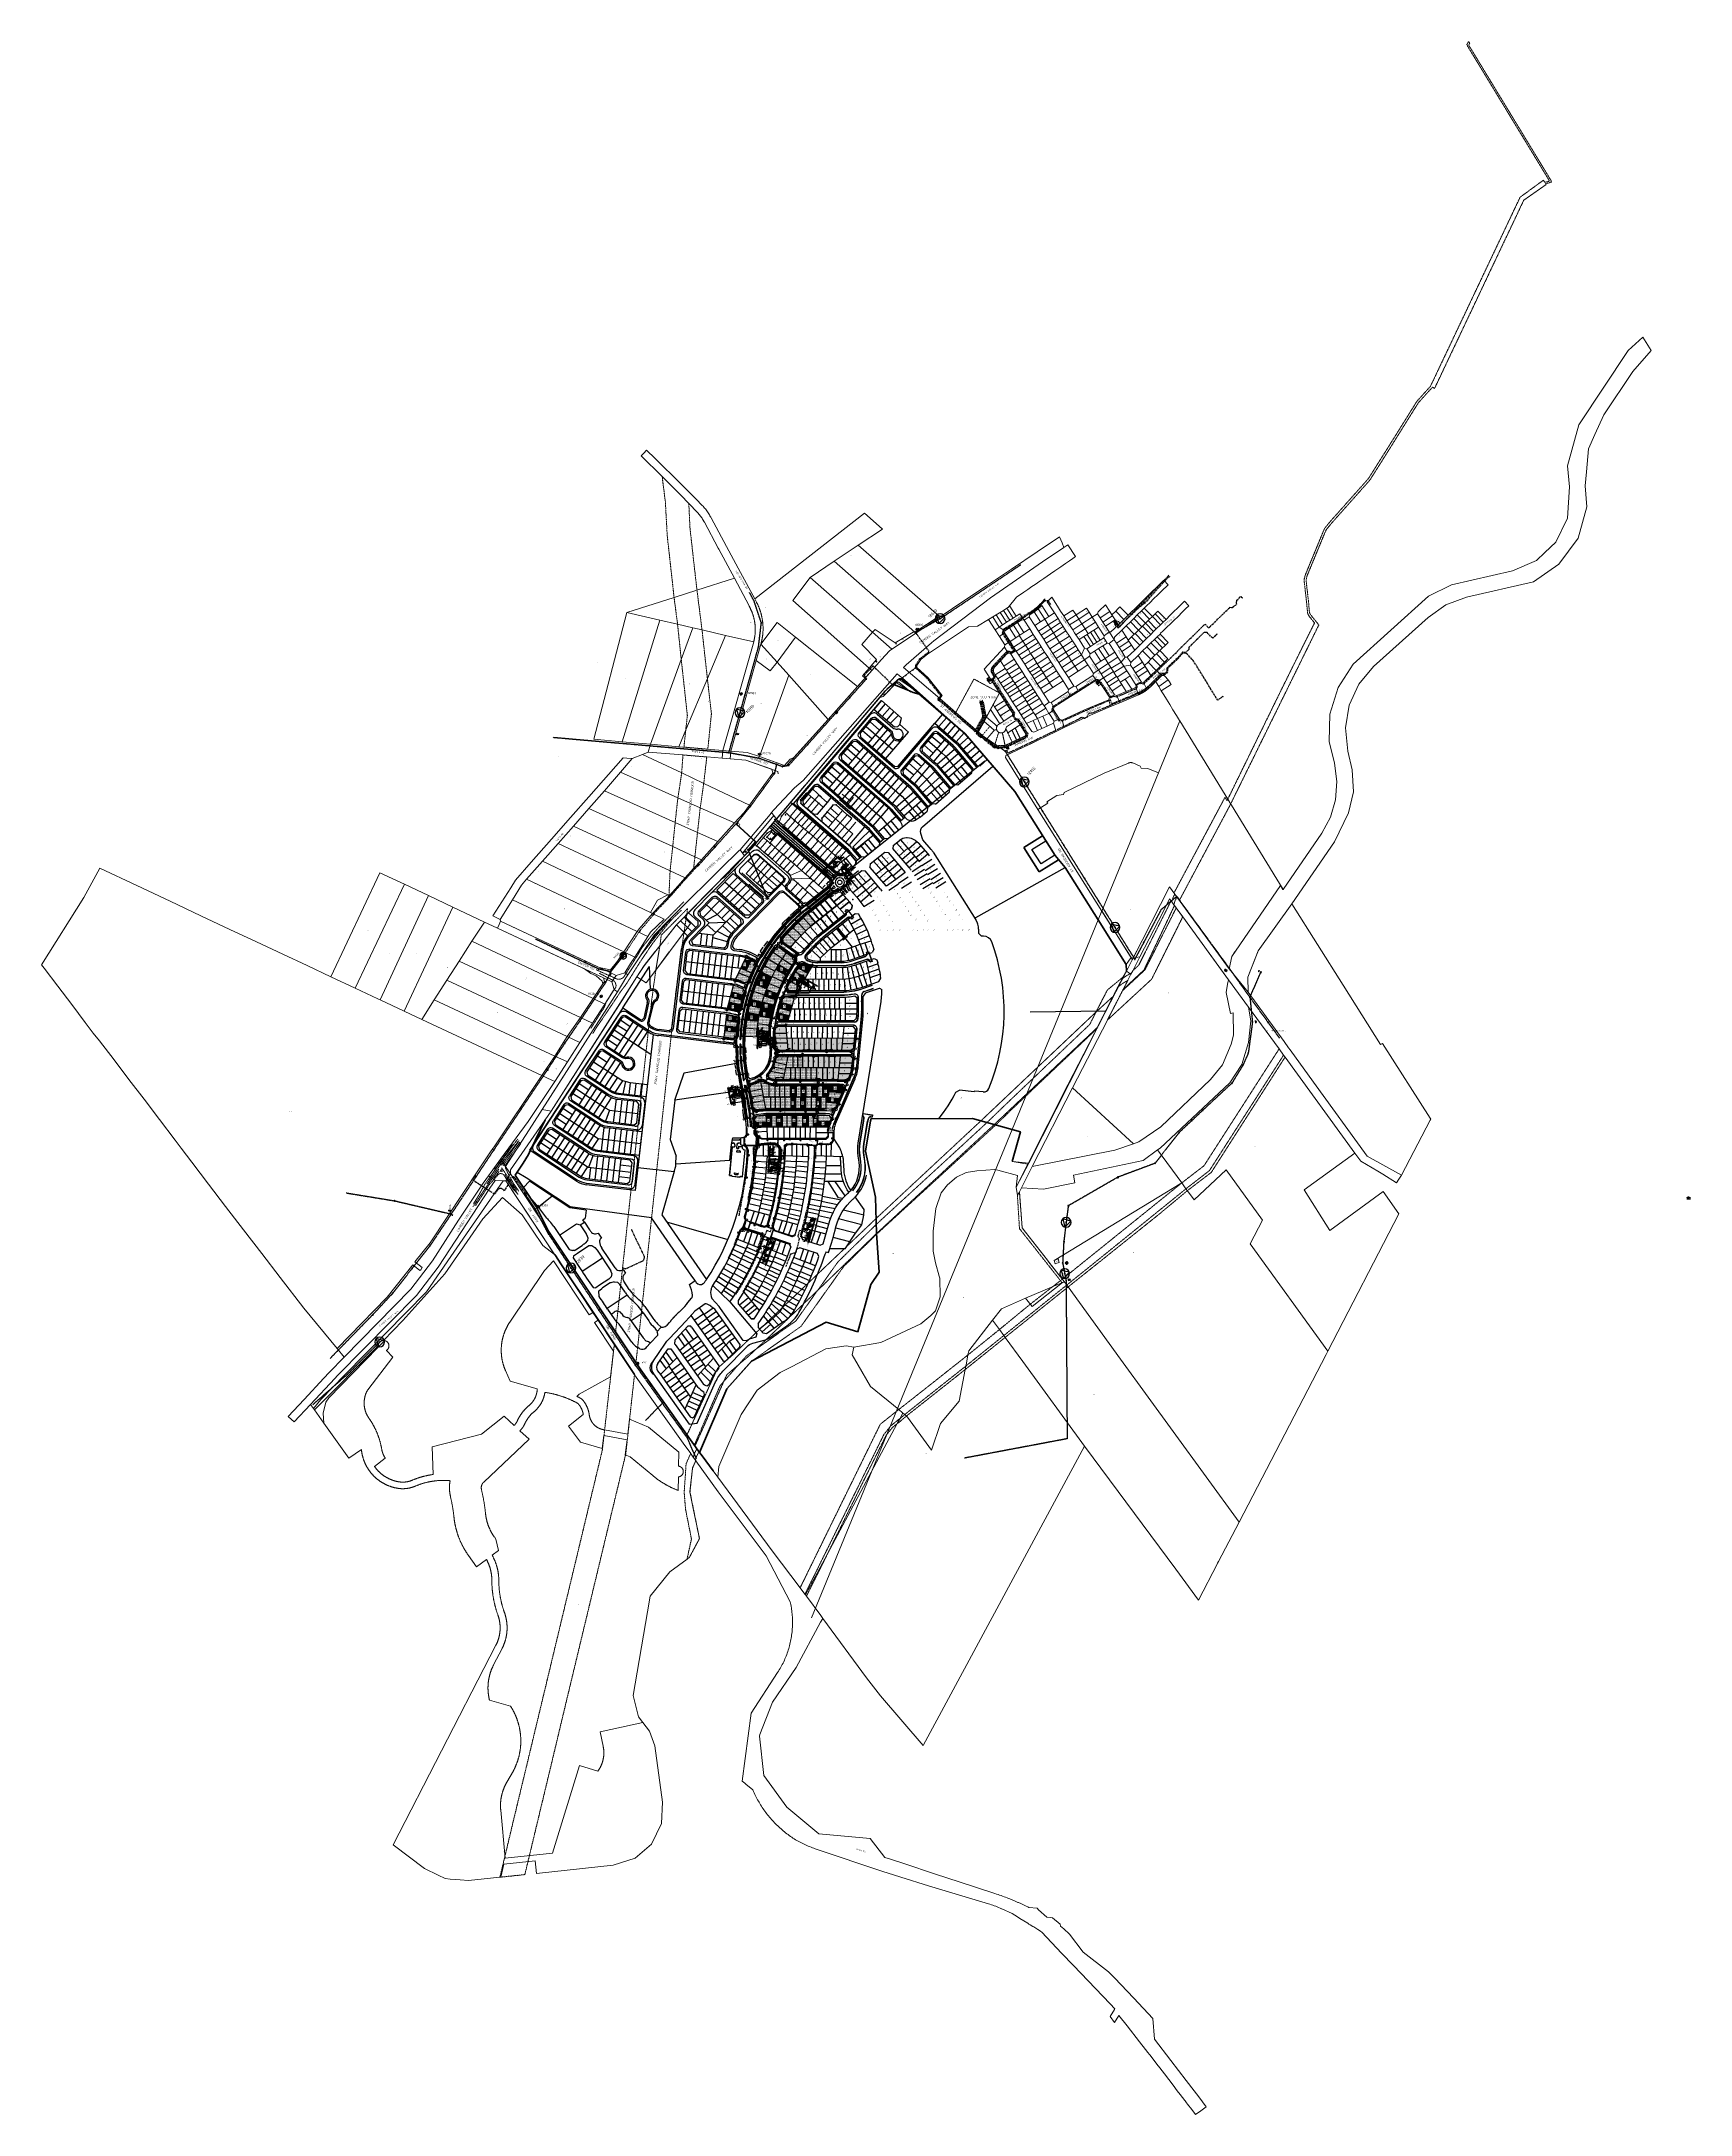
# Model space of a CAD drawing. Extents: x 294483 to 298733, y 6233899 to 6239242.
import ezdxf
from ezdxf import colors
from ezdxf.entities.mleader import LeaderData, LeaderLine
from ezdxf.enums import TextEntityAlignment as Align
from ezdxf.math import Vec2, Vec3

# ---------------------------------------------------------------- set-up
doc = ezdxf.new("R2010")
doc.units = 0
doc.header["$PDSIZE"] = -5
for name, pattern in [('A', [0]), ('Cable Exist OH', [1, 1, 0]), ('Cable Exist UG', [8.2, 4, -1.2, 1.8, -1.2]), ('CENTERX2', [4, 2.5, -0.5, 0.5, -0.5]), ('dash', [4, 2, -2]), ('DASHED', [0.75, 0.5, -0.25]), ('DOT', [0.25, 0, -0.25]), ('HIDDEN', [9.525, 6.35, -3.175]), ('HIDDEN2', [0.1875, 0.125, -0.0625]), ('IECLCENT', [15.5, 9.5, -2, 2, -2]), ('solid', [0]), ('Trench-Service', [1.5, 1, -0.5])]:
    doc.linetypes.add(name, pattern=pattern)
for name, color, linetype in [('100', 6, 'DASHED'), ('103', 14, 'Continuous'), ('105', 2, 'Continuous'), ('_User Duct ID', 3, 'Continuous'), ('_User_HV Only', 7, 'Continuous'), ('_User_HV_Exist', 7, 'Continuous'), ('_User_LV_Exist', 7, 'Continuous'), ('_USER_SITEPLAN', 7, 'Continuous'), ('_User_SL_New', 6, 'Continuous'), ('_User_SLCP', 6, 'Continuous'), ('Duct_SP_EXT', 7, 'Continuous'), ('Duct_SP_NEW', 2, 'Continuous'), ('Equip_HV_EXT', 7, 'Continuous'), ('Equip_HV_NEW', 2, 'Continuous'), ('Equip_LV_EXT', 7, 'Continuous'), ('Equip_LV_NEW', 2, 'Continuous'), ('Equip_SP_HV_EXT', 7, 'Continuous'), ('Equip_SP_SL_EXT', 7, 'Continuous'), ('Equip_SP_SL_NEW', 2, 'Continuous'), ('Mains_HV_NEW_U72', 2, 'Continuous'), ('Mains_LV_NEW_R6', 2, 'Continuous'), ('Mains_LV_NEW_T84', 2, 'Continuous'), ('Mains_LV_NEW_T94', 2, 'Continuous'), ('Mains_SL_NEW_C57', 2, 'Continuous'), ('Notes', 7, 'Continuous'), ('Notes_LV_MISC', 7, 'Continuous'), ('Notes_SL_MISC', 7, 'Continuous'), ('Notes_SP_NEW', 2, 'Continuous'), ('OH_Details_SP_MISC', 6, 'Continuous'), ('Services_SP_NEW_UG', 2, 'Trench-Service'), ('Sub_HV_EXT', 7, 'Continuous'), ('Sub_LV_EXT', 7, 'Continuous'), ('Sub_LV_NEW', 2, 'Continuous'), ('Sub_SP_EXT', 7, 'Continuous'), ('Sub_SP_NEW', 2, 'Continuous'), ('Sub_SP_TR_HV_LV_EXT', 7, 'Continuous'), ('Sub_SP_TR_HV_LV_SL_LS_EXT', 7, 'Continuous'), ('SupportsOH_SP_TR_HV_LV_SL_EXT', 7, 'Continuous'), ('SupportsUG_SP_LV_EXT', 7, 'Continuous'), ('SupportsUG_SP_LV_NEW', 2, 'Continuous'), ('SupportsUG_SP_LV_SL_EXT', 7, 'Continuous'), ('SupportsUG_SP_LV_SL_NEW', 2, 'Continuous'), ('Trench_SP_NEW', 2, 'Continuous'), ('UG_Details_SP_MISC', 7, 'Continuous')]:
    doc.layers.add(name, color=color, linetype=linetype)
for name, color, linetype, lineweight in [('Cadastre Buildings_SP_EXT', 9, 'Continuous', 5), ('Cadastre Developer_SP_EXT', 9, 'Continuous', 5), ('Cadastre Easements_SP_EXT', 9, 'Continuous', 5), ('Cadastre Land Parcels_SP_EXT', 9, 'Continuous', 5), ('Cadastre Other Property_SP_EXT', 9, 'HIDDEN', 5), ('Cadastre Roads_SP_EXT', 94, 'Continuous', 15)]:
    doc.layers.add(name, color=color, linetype=linetype, lineweight=lineweight)
doc.layers.add('Mains_HV_EXT', color=1, linetype='Continuous', lineweight=25, true_color=0xff0000)
doc.styles.add('ARIAL', font='arial.ttf', dxfattribs={"height": 2})
doc.styles.add('CDD_AN-ISOCP', font='isocp.shx')
doc.styles.add('COLUMN_LABEL', font='arial.ttf')
doc.styles.add('HVSW_LABEL', font='arial.ttf')
doc.styles.add('iecARIAL', font='arial.ttf', dxfattribs={"height": 2})
doc.styles.add('iecISOCP', font='isocp.shx')
doc.styles.add('ieISOCP', font='isocp.shx')
doc.styles.add('IESYMBOL1', font='isocp.shx')
doc.styles.add('POLE_LABEL', font='arial.ttf')
doc.styles.add('RS75', font='romans__.ttf', dxfattribs={"width": 0.75})
doc.styles.add('SL_LABEL', font='arial.ttf')
doc.styles.get("Standard").update_dxf_attribs({"font": 'isocp.shx'})
doc.styles.add('SWG_LABEL', font='arial.ttf', dxfattribs={"height": 2})
doc.styles.add('SWITCH_LABEL', font='arial.ttf', dxfattribs={"height": 2.5})
doc.styles.add('XR-NA50613004-000-LOT_LAYOUT$0$CDD_AN-ISOCP', font='isocp.shx')
doc.styles.add('XR-NA50613004-000-LOT_LAYOUT$0$CDD_ISOCP', font='isocp.shx')
doc.linetypes.add('Cable 4', pattern='A,5.25,-0.1,["o",Standard,S=2,R=0,X=1.5,Y=-0.7],-4', length=9.35)
doc.linetypes.add('Cable 5', pattern='A,10,-1,["o",Standard,S=2,R=0,X=-1,Y=-0.7],-1e-05,["o",Standard,S=2,R=0,X=-0.2,Y=-0.7],-1.2', length=12.20001)
doc.linetypes.add('Cable E UG', pattern='A,6,-0.5,["E",Standard,S=1.7,R=0,X=0.5,Y=-1],-2.9', length=9.4)
doc.linetypes.add('Cable New UG', pattern='A,7,-0.25,["x",Standard,S=2,R=0,X=0.2,Y=-0.8],-2.1', length=9.35)
doc.linetypes.add('Cable Rem', pattern='A,6.5,-0.001,["X",Standard,S=2.5,R=0,X=0,Y=-1.27],-0.001', length=6.502)
doc.linetypes.add('IE Trench HV', pattern='A,7,-0.2,["/",Standard,S=3,R=0,X=0.6,Y=-1.4],-2.5', length=9.7)
doc.linetypes.add('Trench-HV', pattern='A,7,-2,["/",Standard,S=1.5,R=0,X=-1.2,Y=-0.7],-0.001', length=9.001)
doc.dimstyles.get("Standard").update_dxf_attribs({"dimtxt": 0.18, "dimasz": 0.18, "dimexe": 0.18, "dimexo": 0.0625, "dimgap": 0.09, "dimtad": 0, "dimtih": 1, "dimtoh": 1, "dimdec": 4, "dimzin": 0, "dimdsep": 46, "dimtxsty": 'Standard', "dimcen": 0.09, "dimadec": 0, "dimazin": 0, "dimtfac": 1, "dimtdec": 4, "dimtofl": 0, "dimtmove": 0, "dimatfit": 3, "dimfxl": 1, "dimtolj": 1, "dimtzin": 0, "dimarcsym": 0})

# ---------------------------------------------------------------- blocks, each defined once
blk = doc.blocks.new('SUB_PADMOUNT_NEW')
for p, q in [((-3.84, 1.92), (3.84, -1.92)), ((3.84, 1.92), (-3.84, -1.92))]:
    blk.add_line(p, q)
blk.add_lwpolyline([(-3.84, -1.92), (3.84, -1.92), (3.84, 1.92), (-3.84, 1.92)], close=True)
for tag, height, flags, p in [('STREET_CODE', 0.2, 9, (1.5, 0)), ('ASSET_NUM', 2.5, 8, (2, 2)), ('SECONDARY_VOLTAGE', 0.2, 9, (1.5, -1.6)), ('STATE', 0.2, 9, (1.5, -1.8)), ('SUBSTATION_TYPE', 0.2, 9, (1.5, -2.2)), ('SUBURB', 0.2, 9, (1.5, -2.8)), ('STREETNAME', 0.2, 9, (1.5, -3)), ('Z', 0.2, 1, (1.5, -3.6)), ('NO_PHASES', 0.2, 9, (1.5, -0.2)), ('OPERATING_VOLTAGE', 0.2, 9, (1.5, -0.4)), ('ORIENTATION', 0.2, 9, (1.5, -0.6)), ('OWNED_BY', 0.2, 9, (1.5, -0.8)), ('OPERATED_BY', 0.2, 9, (1.5, -1)), ('MAINTAINED_BY', 0.2, 9, (1.5, -1.2)), ('CONSTRUCTED_VOLTAGE', 0.2, 9, (1.5, -1.4)), ('PARENT', 0.2, 9, (1.5, -2)), ('USAGE', 0.2, 9, (1.5, -2.4)), ('LEGEND', 0.2, 9, (1.5, -2.6)), ('LOCATION', 0.2, 9, (1.5, -3.2)), ('NOTES', 0.2, 9, (1.5, -3.4))]:
    blk.add_attdef(tag, text='', height=height, dxfattribs=dict(flags=flags)).set_placement(p, align=Align.MIDDLE_LEFT)
blk = doc.blocks.new('TX_LINK_NEW')
h = blk.add_hatch(color=256)
edge = h.paths.add_edge_path()
edge.add_line((2.6, 0.1), (4.6, 0.1))
edge.add_arc((5.4, 0), 0.8, 177.2353, 184.4027)
edge.add_line((4.6, 0), (2.6, 0))
edge.add_arc((1.8, 0), 0.8, 356.4167, 363.5833)
blk.add_line((7.2, 0), (7.8, 0))
for points in [[(1, 0), (0, 0)], [(2.6, 0.1), (4.6, 0.1)], [(6.2, 0), (7.2, 0)], [(7, -0.6), (7.8, 0), (7, 0.6)], [(2.6, 0), (4.6, 0)]]:
    blk.add_lwpolyline(points)
for centre in [(1.8, 0), (5.4, 0)]:
    blk.add_circle(centre, 0.8)
for centre, start, end in [((1.8, 0), 356.4167, 3.5833), ((5.4, 0), 177.2353, 184.4027)]:
    blk.add_arc(centre, 0.8, start, end)
at = {"style": 'IESYMBOL1'}
blk.add_text('TRF', height=2, rotation=90, dxfattribs=at).set_placement((9.2, 0), align=Align.MIDDLE_CENTER)
at = {"flags": 1}
blk.add_attdef('Z', (0, 0), '', height=0.2, dxfattribs=at)
at = {"layer": 'Sub_LV_EXT', "flags": 1}
for tag, p in [('USAGE', (2.1, -1.1)), ('ORIENTATION', (2.1, -1.5)), ('NOTES', (2.1, -3.1))]:
    blk.add_attdef(tag, p, '', height=0.2, dxfattribs=at)
blk = doc.blocks.new('LV_UG_DFUSE_CLOSED_NEW')
for points in [[(1, 0), (0, 0)], [(5, -0.7), (2.2, 0.7)], [(5, 0.7), (2.2, -0.7)], [(6.2, 0), (7.2, 0)]]:
    blk.add_lwpolyline(points)
for centre in [(1.8, 0), (5.4, 0)]:
    blk.add_circle(centre, 0.8)
for tag, flags, p in [('ACTUAL_STATUS', 9, (1.5, 0)), ('CONSTRUCTED_VOLTAGE', 9, (1.5, -0.2)), ('NO_PHASES', 9, (1.5, -0.4)), ('OPERATED_BY', 9, (1.5, -0.6)), ('MAINTAINED_BY', 9, (1.5, -0.8)), ('OWNED_BY', 9, (1.5, -1)), ('OPERATING_VOLTAGE', 9, (1.5, -1.2)), ('ORIENTATION', 9, (1.5, -1.4)), ('STATE', 9, (1.5, -1.6)), ('SWITCH_TYPE', 9, (1.5, -1.8)), ('USAGE', 9, (1.5, -2)), ('NOTES', 9, (1.5, -2.2)), ('Z', 1, (1.5, -2.4))]:
    blk.add_attdef(tag, text='', height=0.2, dxfattribs=dict(flags=flags)).set_placement(p, align=Align.MIDDLE_LEFT)
blk = doc.blocks.new('*U8')
at = {"layer": 'Sub_LV_NEW'}
for p, q in [((-1.6, 0), (-1.6, 19.5)), ((-1.6, 19.5), (-0.8, 19.5)), ((-1.6, 0), (-0.8, 0)), ((0, 19.5), (-0.8, 19.5)), ((0, 0), (-0.8, 0)), ((0, 0), (0, 19.5))]:
    blk.add_line(p, q, dxfattribs=at)
blk = doc.blocks.new('PILLAR_NEW')
blk.add_wipeout([(-2.5, 1), (2.5, 1), (2.5, -1), (-2.5, -1)])
at = {"lineweight": -3}
blk.add_lwpolyline([(-2.5, 1), (2.5, 1), (2.5, -1), (-2.5, -1)], close=True, dxfattribs=at)
for tag, height, flags, p in [('STREET_CODE', 0.2, 9, (1.5, 2)), ('OWNED_BY', 0.2, 9, (1.5, 1.8)), ('OPERATED_BY', 0.2, 9, (1.5, 1.6)), ('MAINTAINED_BY', 0.2, 9, (1.5, 1.4)), ('STATE', 0.2, 9, (1.5, 1.2)), ('SUPPORT_TYPE', 0.2, 9, (1.5, 1)), ('USAGE', 0.2, 9, (1.5, 0.8)), ('LEGEND', 0.2, 9, (1.5, 0.6)), ('PARENT', 0.2, 9, (1.5, 0.4)), ('SUBURB', 0.2, 9, (1.5, 0.2)), ('STREETNAME', 0.2, 9, (1.5, 0)), ('ASSET_NUM', 2.5, 8, (2, 4)), ('LOCATION', 0.2, 9, (1.5, -0.2)), ('NOTES', 0.2, 9, (1.5, -0.4)), ('Z', 0.2, 1, (1.5, -0.6))]:
    blk.add_attdef(tag, text='', height=height, dxfattribs=dict(flags=flags)).set_placement(p, align=Align.MIDDLE_LEFT)
blk = doc.blocks.new('*U15')
at = {"color": 82, "lineweight": 25, "true_color": 0x23df20}
blk.add_wipeout([(0, 5.7), (-0.4, 5.7), (-0.9, 5.5), (-1.2, 5.1), (-1.4, 4.9), (-1.5, 4.2), (-1.3, 3.5), (-1.1, 3.2), (-0.6, 2.8), (0, 2.7), (0.7, 2.9), (1.1, 3.2), (1.4, 3.6), (1.5, 4.2), (1.4, 4.8), (1.1, 5.3), (0.6, 5.6)], dxfattribs=at)
for p, q in [((-2.3, 4.2), (-1.5, 4.2)), ((-1.5, 5.7), (-1.1, 5.3)), ((-1.5, 2.8), (-1.1, 3.2)), ((0, 5.7), (0, 6.5)), ((0, 0), (0, 2.7)), ((0, 0), (0, 0)), ((1.5, 5.7), (1.1, 5.3)), ((1.5, 2.8), (1.1, 3.2)), ((1.5, 4.2), (2.2, 4.2))]:
    blk.add_line(p, q)
blk.add_circle((0, 4.2), 1.5)
for tag, p, flags in [('Z', (0, 0), 1), ('OPERATED_BY', (0, -9.6), 9)]:
    blk.add_attdef(tag, p, '', height=0.2, dxfattribs=dict(flags=flags))
at = {"style": 'SL_LABEL', "flags": 9}
blk.add_attdef('STREET_CODE', text='', height=0.2, dxfattribs=at).set_placement((0, -0.2), align=Align.MIDDLE_LEFT)
for tag, height, flags, p in [('CONSTRUCTED_VOLTAGE', 0.2, 9, (0, -0.4)), ('CONTROL_TYPE', 0.2, 9, (0, -0.6)), ('LANTERN_PURPOSE', 0.2, 9, (0, -0.8)), ('LANTERN_TYPE', 0.2, 9, (0, -1)), ('NO_PHASES', 0.2, 9, (0, -1.2)), ('OPERATING_VOLTAGE', 0.2, 9, (0, -1.4)), ('ORIENTATION', 0.2, 9, (0, -1.6)), ('OWNED_BY', 0.2, 9, (0, -1.8)), ('STATE', 0.2, 9, (0, -2)), ('USAGE', 0.2, 9, (0, -2.2)), ('CEXIST', 0.2, 9, (0, -2.4)), ('CNEW', 0.2, 9, (0, -2.6)), ('CNUMBER', 0.2, 9, (0, -2.8)), ('CREMOVE', 0.2, 9, (0, -3)), ('CREPLACE', 0.2, 9, (0, -3.2)), ('LKINGHEIGHT', 0.2, 9, (0, -3.4)), ('LBRACKET', 0.2, 9, (0, -3.6)), ('LBRACKETVOCAB', 0.2, 9, (0, -3.8)), ('LCATEGORY', 0.2, 9, (0, -4)), ('LCHARGE1', 0.2, 9, (0, -4.2)), ('LCHARGE1PERCENT', 0.2, 9, (0, -4.4)), ('LCHARGE2', 0.2, 9, (0, -4.6)), ('LCHARGE2PERCENT', 0.2, 9, (0, -4.8)), ('LCHARGE3', 0.2, 9, (0, -5)), ('LCHARGE3PERCENT', 0.2, 9, (0, -5.2)), ('LEXIST', 0.2, 9, (0, -5.4)), ('LLAMP', 0.2, 9, (0, -5.6)), ('LLAMPVOCAB', 0.2, 9, (0, -5.8)), ('LMAST', 0.2, 9, (0, -6)), ('LMASTVOCAB', 0.2, 9, (0, -6.2)), ('LNEW', 0.2, 9, (0, -6.4)), ('LANTNUMBER', 0.2, 9, (0, -6.6)), ('LOUTREACH', 0.2, 9, (0, -7)), ('LOUTREACHVOCAB', 0.2, 9, (0, -7.2)), ('LRATECODE', 0.2, 9, (0, -7.4)), ('LREMOVE', 0.2, 9, (0, -7.6)), ('LREPLACE', 0.2, 9, (0, -7.8)), ('LTYPE', 0.2, 9, (0, -8)), ('LTYPEVOCAB', 0.2, 9, (0, -8.2)), ('LEGEND', 0.2, 9, (0, -8.4)), ('SUBURB', 0.2, 9, (0, -8.6)), ('STREETNAME', 0.2, 9, (0, -8.8)), ('LOCATION', 0.2, 9, (0, -9)), ('NOTES', 0.2, 9, (0, -9.2)), ('MAINTAINED_BY', 0.2, 9, (0, -9.9)), ('LNUMBER', 2.5, 8, (1.2, -2.8))]:
    blk.add_attdef(tag, text='', height=height, dxfattribs=dict(flags=flags)).set_placement(p, align=Align.MIDDLE_LEFT)
blk = doc.blocks.new('COLUMN_NEW')
blk.add_wipeout([(-1.485, -1.485), (1.485, -1.485), (1.485, 1.485), (-1.485, 1.485)])
at = {"lineweight": -3}
blk.add_lwpolyline([(-1.485, -1.485), (1.485, -1.485), (1.485, 1.485), (-1.485, 1.485)], close=True, dxfattribs=at)
at = {"style": 'POLE_LABEL', "flags": 9}
blk.add_attdef('STRUCTURE_PLANT_NUMBER', text='', height=0.2, dxfattribs=at).set_placement((1.5, 0.242), align=Align.MIDDLE_LEFT)
for tag, height, flags, p in [('STREET_CODE', 0.2, 9, (1.5, 0)), ('ASSET_NUM', 2.5, 8, (2, 2)), ('STATE', 0.2, 9, (1.5, -1)), ('SUBURB', 0.2, 9, (1.5, -1.8)), ('STREETNAME', 0.2, 9, (1.5, -2)), ('Z', 0.2, 1, (1.5, -2.8)), ('COLUMN_TYPE', 0.2, 9, (1.5, -0.2)), ('OWNED_BY', 0.2, 9, (1.5, -0.4)), ('OPERATED_BY', 0.2, 9, (1.5, -0.6)), ('MAINTAINED_BY', 0.2, 9, (1.5, -0.8)), ('USAGE', 0.2, 9, (1.5, -1.2)), ('LEGEND', 0.2, 9, (1.5, -1.4)), ('PARENT', 0.2, 9, (1.5, -1.6)), ('LOCATION', 0.2, 9, (1.5, -2.2)), ('NOTES', 0.2, 9, (1.5, -2.4)), ('LABEL_ALIGNMENT', 0.2, 9, (1.5, -2.6))]:
    blk.add_attdef(tag, text='', height=height, dxfattribs=dict(flags=flags)).set_placement(p, align=Align.MIDDLE_LEFT)
blk = doc.blocks.new('COLUMN_EXT')
blk.add_hatch(color=256).paths.add_polyline_path([(-1.5, 1.5), (-1.5, -1.5), (1.5, -1.5), (1.5, 1.5)])
blk.add_lwpolyline([(-1.5, -1.5), (1.5, -1.5), (1.5, 1.5), (-1.5, 1.5)], close=True)
for tag, height, style, flags, p in [('STRUCTURE_PLANT_NUMBER', 0.2, 'POLE_LABEL', 9, (1.8, 0)), ('ASSET_NUM', 2.5, 'COLUMN_LABEL', 8, (2, 2)), ('STREET_CODE', 0.2, 'COLUMN_LABEL', 9, (1.8, -0.2))]:
    blk.add_attdef(tag, text='', height=height, dxfattribs=dict(style=style, flags=flags)).set_placement(p, align=Align.MIDDLE_LEFT)
at = {"flags": 9}
for tag, p in [('COLUMN_TYPE', (1.8, -0.4)), ('OWNED_BY', (1.8, -0.6)), ('STATE', (1.8, -0.8)), ('USAGE', (1.8, -1)), ('LEGEND', (1.8, -1.2)), ('LOCATION', (1.8, -1.4)), ('STREETNAME', (1.8, -1.6)), ('SUBURB', (1.8, -1.8)), ('NOTES', (1.8, -2))]:
    blk.add_attdef(tag, text='', height=0.2, dxfattribs=at).set_placement(p, align=Align.MIDDLE_LEFT)
at = {"flags": 1}
blk.add_attdef('Z', (1.8, -2.4), '', height=0.2, dxfattribs=at)
blk = doc.blocks.new('*U18')
at = {"lineweight": 40}
for p, q in [((0, 0), (2.2, 1.5)), ((1.4, 2.8), (2, 2.7)), ((1.6, 1.1), (5.3, 3.7)), ((2.2, 4.3), (4.7, 0.6)), ((3.1, 0.4), (3.2, 0.9)), ((3.8, 4.4), (3.7, 3.9)), ((5.5, 2), (4.9, 2.1))]:
    blk.add_line(p, q, dxfattribs=at)
blk.add_circle((3.5, 2.4), 1.5, dxfattribs=at)
at = {"style": 'iecARIAL', "flags": 8}
blk.add_attdef('ASSET_NUM', (1.5, 1.5), '', height=2.5, dxfattribs=at)
for tag, p, height, flags in [('CONSTRUCTED_VOLTAGE', (1, -0.7), 0.2, 9), ('CONTROL_TYPE', (1, -0.9), 0.2, 9), ('LANTERN_PURPOSE', (1, -1.1), 0.2, 9), ('LANTERN_TYPE', (1, -1.3), 0.2, 9), ('NO_PHASES', (1, -1.5), 0.2, 9), ('OPERATING_VOLTAGE', (1, -1.7), 0.2, 9), ('ORIENTATION', (1, -1.9), 0.2, 9), ('OWNED_BY', (1, -2.1), 0.2, 9), ('STATE', (1, -2.3), 0.2, 9), ('USAGE', (1, -2.5), 0.2, 9), ('CEXIST', (1, -2.7), 0.2, 9), ('CNEW', (1, -2.9), 0.2, 9), ('CNUMBER', (1, -3.1), 0.2, 9), ('CREMOVE', (1, -3.3), 0.2, 9), ('CREPLACE', (1, -3.5), 0.2, 9), ('LKINGHEIGHT', (1, -3.7), 0.2, 9), ('LBRACKET', (1, -3.9), 0.2, 9), ('LBRACKETVOCAB', (1, -4.1), 0.2, 9), ('LCATEGORY', (1, -4.3), 0.2, 9), ('LCHARGE1', (1, -4.5), 0.2, 9), ('LCHARGE1PERCENT', (1, -4.7), 0.2, 9), ('LCHARGE2', (1, -4.9), 0.2, 9), ('LCHARGE2PERCENT', (1, -5.1), 0.2, 9), ('LCHARGE3', (1, -5.3), 0.2, 9), ('LCHARGE3PERCENT', (1, -5.5), 0.2, 9), ('LEXIST', (1, -5.7), 0.2, 9), ('LLAMP', (1, -5.9), 0.2, 9), ('LLAMPVOCAB', (1, -6.1), 0.2, 9), ('LMAST', (1, -6.3), 0.2, 9), ('LMASTVOCAB', (1, -6.5), 0.2, 9), ('LNEW', (1, -6.7), 0.2, 9), ('LANTNUMBER', (1, -6.9), 0.2, 9), ('LOUTREACH', (1, -7.3), 0.2, 9), ('LOUTREACHVOCAB', (1, -7.5), 0.2, 9), ('LRATECODE', (1, -7.7), 0.2, 9), ('LREMOVE', (1, -7.9), 0.2, 9), ('LREPLACE', (1, -8.1), 0.2, 9), ('LTYPE', (1, -8.3), 0.2, 9), ('LTYPEVOCAB', (1, -8.5), 0.2, 9), ('LEGEND', (1, -8.7), 0.2, 9), ('LOCATION', (1, -8.9), 0.2, 9), ('NOTES', (1, -9.1), 0.2, 9), ('STREETNAME', (1, -9.3), 0.2, 9), ('SUBURB', (1, -9.5), 0.2, 1), ('LNUMBER', (2.2, -3.3), 2.5, 8)]:
    blk.add_attdef(tag, p, '', height=height, dxfattribs=dict(flags=flags))
blk = doc.blocks.new('*U20')
for points in [[(0, 0), (-4.2, -1), (-3.3, 2.8)], [(0, 0), (3.3, -2.8), (4.2, 1)]]:
    blk.add_hatch(color=256).paths.add_polyline_path(points)
for p, q in [((-4.2, -1), (4.2, 1)), ((3.3, -2.8), (-3.3, 2.8))]:
    blk.add_line(p, q)
blk.add_lwpolyline([(4.2, 1), (-3.3, 2.8), (-4.2, -1), (3.3, -2.8)], close=True)
for tag, height, flags, p in [('STREET_CODE', 0.2, 9, (1.5, 0)), ('ASSET_NUM', 2.5, 8, (2, 2)), ('CONSTRUCTED_VOLTAGE', 0.2, 9, (1.5, -0.2)), ('NO_PHASES', 0.2, 9, (1.5, -0.4)), ('OPERATING_VOLTAGE', 0.2, 9, (1.5, -0.6)), ('ORIENTATION', 0.2, 9, (1.5, -0.8)), ('OWNED_BY', 0.2, 9, (1.5, -1)), ('OPERATED_BY', 0.2, 9, (1.5, -1.2)), ('MAINTAINED_BY', 0.2, 9, (1.5, -1.4)), ('SECONDARY_VOLTAGE', 0.2, 9, (1.5, -1.6)), ('STATE', 0.2, 9, (1.5, -1.8)), ('PARENT', 0.2, 9, (1.5, -2)), ('SUBSTATION_TYPE', 0.2, 9, (1.5, -2.2)), ('USAGE', 0.2, 9, (1.5, -2.4)), ('LEGEND', 0.2, 9, (1.5, -2.6)), ('LOCATION', 0.2, 9, (1.5, -2.8)), ('STREETNAME', 0.2, 9, (1.5, -3)), ('SUBURB', 0.2, 9, (1.5, -3.2)), ('NOTES', 0.2, 9, (1.5, -3.4)), ('Z', 0.2, 1, (1.5, -3.6))]:
    blk.add_attdef(tag, text='', height=height, dxfattribs=dict(flags=flags)).set_placement(p, align=Align.MIDDLE_LEFT)
blk = doc.blocks.new('*U21')
at = {"color": 82, "lineweight": 25, "true_color": 0x23df20}
blk.add_wipeout([(0, 5.7), (-0.4, 5.7), (-0.9, 5.5), (-1.2, 5.1), (-1.4, 4.9), (-1.5, 4.2), (-1.3, 3.5), (-1.1, 3.2), (-0.6, 2.8), (0, 2.7), (0.7, 2.9), (1.1, 3.2), (1.4, 3.6), (1.5, 4.2), (1.4, 4.8), (1.1, 5.3), (0.6, 5.6)], dxfattribs=at)
for p, q in [((-2.3, 4.2), (-1.5, 4.2)), ((-1.5, 5.7), (-1.1, 5.3)), ((-1.5, 2.8), (-1.1, 3.2)), ((0, 5.7), (0, 6.5)), ((0, 0), (0, 2.7)), ((0, 0), (0, 0)), ((1.5, 5.7), (1.1, 5.3)), ((1.5, 2.8), (1.1, 3.2)), ((1.5, 4.2), (2.2, 4.2))]:
    blk.add_line(p, q)
blk.add_circle((0, 4.2), 1.5)
for tag, p, flags in [('Z', (0, 0), 1), ('OPERATED_BY', (0, -9.6), 9)]:
    blk.add_attdef(tag, p, '', height=0.2, dxfattribs=dict(flags=flags))
at = {"style": 'SL_LABEL', "flags": 9}
blk.add_attdef('STREET_CODE', text='', height=0.2, dxfattribs=at).set_placement((0, -0.2), align=Align.MIDDLE_LEFT)
for tag, height, flags, p in [('CONSTRUCTED_VOLTAGE', 0.2, 9, (0, -0.4)), ('CONTROL_TYPE', 0.2, 9, (0, -0.6)), ('LANTERN_PURPOSE', 0.2, 9, (0, -0.8)), ('LANTERN_TYPE', 0.2, 9, (0, -1)), ('NO_PHASES', 0.2, 9, (0, -1.2)), ('OPERATING_VOLTAGE', 0.2, 9, (0, -1.4)), ('ORIENTATION', 0.2, 9, (0, -1.6)), ('OWNED_BY', 0.2, 9, (0, -1.8)), ('STATE', 0.2, 9, (0, -2)), ('USAGE', 0.2, 9, (0, -2.2)), ('CEXIST', 0.2, 9, (0, -2.4)), ('CNEW', 0.2, 9, (0, -2.6)), ('CNUMBER', 0.2, 9, (0, -2.8)), ('CREMOVE', 0.2, 9, (0, -3)), ('CREPLACE', 0.2, 9, (0, -3.2)), ('LKINGHEIGHT', 0.2, 9, (0, -3.4)), ('LBRACKET', 0.2, 9, (0, -3.6)), ('LBRACKETVOCAB', 0.2, 9, (0, -3.8)), ('LCATEGORY', 0.2, 9, (0, -4)), ('LCHARGE1', 0.2, 9, (0, -4.2)), ('LCHARGE1PERCENT', 0.2, 9, (0, -4.4)), ('LCHARGE2', 0.2, 9, (0, -4.6)), ('LCHARGE2PERCENT', 0.2, 9, (0, -4.8)), ('LCHARGE3', 0.2, 9, (0, -5)), ('LCHARGE3PERCENT', 0.2, 9, (0, -5.2)), ('LEXIST', 0.2, 9, (0, -5.4)), ('LLAMP', 0.2, 9, (0, -5.6)), ('LLAMPVOCAB', 0.2, 9, (0, -5.8)), ('LMAST', 0.2, 9, (0, -6)), ('LMASTVOCAB', 0.2, 9, (0, -6.2)), ('LNEW', 0.2, 9, (0, -6.4)), ('LANTNUMBER', 0.2, 9, (0, -6.6)), ('LOUTREACH', 0.2, 9, (0, -7)), ('LOUTREACHVOCAB', 0.2, 9, (0, -7.2)), ('LRATECODE', 0.2, 9, (0, -7.4)), ('LREMOVE', 0.2, 9, (0, -7.6)), ('LREPLACE', 0.2, 9, (0, -7.8)), ('LTYPE', 0.2, 9, (0, -8)), ('LTYPEVOCAB', 0.2, 9, (0, -8.2)), ('LEGEND', 0.2, 9, (0, -8.4)), ('SUBURB', 0.2, 9, (0, -8.6)), ('STREETNAME', 0.2, 9, (0, -8.8)), ('LOCATION', 0.2, 9, (0, -9)), ('NOTES', 0.2, 9, (0, -9.2)), ('MAINTAINED_BY', 0.2, 9, (0, -9.9)), ('LNUMBER', 2.5, 8, (1.2, -2.8))]:
    blk.add_attdef(tag, text='', height=height, dxfattribs=dict(flags=flags)).set_placement(p, align=Align.MIDDLE_LEFT)
blk = doc.blocks.new('*U22')
at = {"color": 82, "lineweight": 25, "true_color": 0x23df20}
blk.add_wipeout([(0, 5.7), (-0.4, 5.7), (-0.9, 5.5), (-1.2, 5.1), (-1.4, 4.9), (-1.5, 4.2), (-1.3, 3.5), (-1.1, 3.2), (-0.6, 2.8), (0, 2.7), (0.7, 2.9), (1.1, 3.2), (1.4, 3.6), (1.5, 4.2), (1.4, 4.8), (1.1, 5.3), (0.6, 5.6)], dxfattribs=at)
for p, q in [((-2.3, 4.2), (-1.5, 4.2)), ((-1.5, 5.7), (-1.1, 5.3)), ((-1.5, 2.8), (-1.1, 3.2)), ((0, 5.7), (0, 6.5)), ((0, 0), (0, 2.7)), ((0, 0), (0, 0)), ((1.5, 5.7), (1.1, 5.3)), ((1.5, 2.8), (1.1, 3.2)), ((1.5, 4.2), (2.2, 4.2))]:
    blk.add_line(p, q)
blk.add_circle((0, 4.2), 1.5)
for tag, p, flags in [('Z', (0, 0), 1), ('OPERATED_BY', (0, -9.6), 9)]:
    blk.add_attdef(tag, p, '', height=0.2, dxfattribs=dict(flags=flags))
at = {"style": 'SL_LABEL', "flags": 9}
blk.add_attdef('STREET_CODE', text='', height=0.2, dxfattribs=at).set_placement((0, -0.2), align=Align.MIDDLE_LEFT)
for tag, height, flags, p in [('CONSTRUCTED_VOLTAGE', 0.2, 9, (0, -0.4)), ('CONTROL_TYPE', 0.2, 9, (0, -0.6)), ('LANTERN_PURPOSE', 0.2, 9, (0, -0.8)), ('LANTERN_TYPE', 0.2, 9, (0, -1)), ('NO_PHASES', 0.2, 9, (0, -1.2)), ('OPERATING_VOLTAGE', 0.2, 9, (0, -1.4)), ('ORIENTATION', 0.2, 9, (0, -1.6)), ('OWNED_BY', 0.2, 9, (0, -1.8)), ('STATE', 0.2, 9, (0, -2)), ('USAGE', 0.2, 9, (0, -2.2)), ('CEXIST', 0.2, 9, (0, -2.4)), ('CNEW', 0.2, 9, (0, -2.6)), ('CNUMBER', 0.2, 9, (0, -2.8)), ('CREMOVE', 0.2, 9, (0, -3)), ('CREPLACE', 0.2, 9, (0, -3.2)), ('LKINGHEIGHT', 0.2, 9, (0, -3.4)), ('LBRACKET', 0.2, 9, (0, -3.6)), ('LBRACKETVOCAB', 0.2, 9, (0, -3.8)), ('LCATEGORY', 0.2, 9, (0, -4)), ('LCHARGE1', 0.2, 9, (0, -4.2)), ('LCHARGE1PERCENT', 0.2, 9, (0, -4.4)), ('LCHARGE2', 0.2, 9, (0, -4.6)), ('LCHARGE2PERCENT', 0.2, 9, (0, -4.8)), ('LCHARGE3', 0.2, 9, (0, -5)), ('LCHARGE3PERCENT', 0.2, 9, (0, -5.2)), ('LEXIST', 0.2, 9, (0, -5.4)), ('LLAMP', 0.2, 9, (0, -5.6)), ('LLAMPVOCAB', 0.2, 9, (0, -5.8)), ('LMAST', 0.2, 9, (0, -6)), ('LMASTVOCAB', 0.2, 9, (0, -6.2)), ('LNEW', 0.2, 9, (0, -6.4)), ('LANTNUMBER', 0.2, 9, (0, -6.6)), ('LOUTREACH', 0.2, 9, (0, -7)), ('LOUTREACHVOCAB', 0.2, 9, (0, -7.2)), ('LRATECODE', 0.2, 9, (0, -7.4)), ('LREMOVE', 0.2, 9, (0, -7.6)), ('LREPLACE', 0.2, 9, (0, -7.8)), ('LTYPE', 0.2, 9, (0, -8)), ('LTYPEVOCAB', 0.2, 9, (0, -8.2)), ('LEGEND', 0.2, 9, (0, -8.4)), ('SUBURB', 0.2, 9, (0, -8.6)), ('STREETNAME', 0.2, 9, (0, -8.8)), ('LOCATION', 0.2, 9, (0, -9)), ('NOTES', 0.2, 9, (0, -9.2)), ('MAINTAINED_BY', 0.2, 9, (0, -9.9)), ('LNUMBER', 2.5, 8, (1.2, -2.8))]:
    blk.add_attdef(tag, text='', height=height, dxfattribs=dict(flags=flags)).set_placement(p, align=Align.MIDDLE_LEFT)
blk = doc.blocks.new('*U23')
at = {"color": 82, "lineweight": 25, "true_color": 0x23df20}
blk.add_wipeout([(0, 5.7), (-0.4, 5.7), (-0.9, 5.5), (-1.2, 5.1), (-1.4, 4.9), (-1.5, 4.2), (-1.3, 3.5), (-1.1, 3.2), (-0.6, 2.8), (0, 2.7), (0.7, 2.9), (1.1, 3.2), (1.4, 3.6), (1.5, 4.2), (1.4, 4.8), (1.1, 5.3), (0.6, 5.6)], dxfattribs=at)
for p, q in [((-2.3, 4.2), (-1.5, 4.2)), ((-1.5, 5.7), (-1.1, 5.3)), ((-1.5, 2.8), (-1.1, 3.2)), ((0, 5.7), (0, 6.5)), ((0, 0), (0, 2.7)), ((0, 0), (0, 0)), ((1.5, 5.7), (1.1, 5.3)), ((1.5, 2.8), (1.1, 3.2)), ((1.5, 4.2), (2.2, 4.2))]:
    blk.add_line(p, q)
blk.add_circle((0, 4.2), 1.5)
for tag, p, flags in [('Z', (0, 0), 1), ('OPERATED_BY', (0, -9.6), 9)]:
    blk.add_attdef(tag, p, '', height=0.2, dxfattribs=dict(flags=flags))
at = {"style": 'SL_LABEL', "flags": 9}
blk.add_attdef('STREET_CODE', text='', height=0.2, dxfattribs=at).set_placement((0, -0.2), align=Align.MIDDLE_LEFT)
for tag, height, flags, p in [('CONSTRUCTED_VOLTAGE', 0.2, 9, (0, -0.4)), ('CONTROL_TYPE', 0.2, 9, (0, -0.6)), ('LANTERN_PURPOSE', 0.2, 9, (0, -0.8)), ('LANTERN_TYPE', 0.2, 9, (0, -1)), ('NO_PHASES', 0.2, 9, (0, -1.2)), ('OPERATING_VOLTAGE', 0.2, 9, (0, -1.4)), ('ORIENTATION', 0.2, 9, (0, -1.6)), ('OWNED_BY', 0.2, 9, (0, -1.8)), ('STATE', 0.2, 9, (0, -2)), ('USAGE', 0.2, 9, (0, -2.2)), ('CEXIST', 0.2, 9, (0, -2.4)), ('CNEW', 0.2, 9, (0, -2.6)), ('CNUMBER', 0.2, 9, (0, -2.8)), ('CREMOVE', 0.2, 9, (0, -3)), ('CREPLACE', 0.2, 9, (0, -3.2)), ('LKINGHEIGHT', 0.2, 9, (0, -3.4)), ('LBRACKET', 0.2, 9, (0, -3.6)), ('LBRACKETVOCAB', 0.2, 9, (0, -3.8)), ('LCATEGORY', 0.2, 9, (0, -4)), ('LCHARGE1', 0.2, 9, (0, -4.2)), ('LCHARGE1PERCENT', 0.2, 9, (0, -4.4)), ('LCHARGE2', 0.2, 9, (0, -4.6)), ('LCHARGE2PERCENT', 0.2, 9, (0, -4.8)), ('LCHARGE3', 0.2, 9, (0, -5)), ('LCHARGE3PERCENT', 0.2, 9, (0, -5.2)), ('LEXIST', 0.2, 9, (0, -5.4)), ('LLAMP', 0.2, 9, (0, -5.6)), ('LLAMPVOCAB', 0.2, 9, (0, -5.8)), ('LMAST', 0.2, 9, (0, -6)), ('LMASTVOCAB', 0.2, 9, (0, -6.2)), ('LNEW', 0.2, 9, (0, -6.4)), ('LANTNUMBER', 0.2, 9, (0, -6.6)), ('LOUTREACH', 0.2, 9, (0, -7)), ('LOUTREACHVOCAB', 0.2, 9, (0, -7.2)), ('LRATECODE', 0.2, 9, (0, -7.4)), ('LREMOVE', 0.2, 9, (0, -7.6)), ('LREPLACE', 0.2, 9, (0, -7.8)), ('LTYPE', 0.2, 9, (0, -8)), ('LTYPEVOCAB', 0.2, 9, (0, -8.2)), ('LEGEND', 0.2, 9, (0, -8.4)), ('SUBURB', 0.2, 9, (0, -8.6)), ('STREETNAME', 0.2, 9, (0, -8.8)), ('LOCATION', 0.2, 9, (0, -9)), ('NOTES', 0.2, 9, (0, -9.2)), ('MAINTAINED_BY', 0.2, 9, (0, -9.9)), ('LNUMBER', 2.5, 8, (1.2, -2.8))]:
    blk.add_attdef(tag, text='', height=height, dxfattribs=dict(flags=flags)).set_placement(p, align=Align.MIDDLE_LEFT)
blk = doc.blocks.new('*U24')
at = {"color": 82, "lineweight": 25, "true_color": 0x23df20}
blk.add_wipeout([(0, 5.7), (-0.4, 5.7), (-0.9, 5.5), (-1.2, 5.1), (-1.4, 4.9), (-1.5, 4.2), (-1.3, 3.5), (-1.1, 3.2), (-0.6, 2.8), (0, 2.7), (0.7, 2.9), (1.1, 3.2), (1.4, 3.6), (1.5, 4.2), (1.4, 4.8), (1.1, 5.3), (0.6, 5.6)], dxfattribs=at)
for p, q in [((-2.3, 4.2), (-1.5, 4.2)), ((-1.5, 5.7), (-1.1, 5.3)), ((-1.5, 2.8), (-1.1, 3.2)), ((0, 5.7), (0, 6.5)), ((0, 0), (0, 2.7)), ((0, 0), (0, 0)), ((1.5, 5.7), (1.1, 5.3)), ((1.5, 2.8), (1.1, 3.2)), ((1.5, 4.2), (2.2, 4.2))]:
    blk.add_line(p, q)
blk.add_circle((0, 4.2), 1.5)
for tag, p, flags in [('Z', (0, 0), 1), ('OPERATED_BY', (0, -9.6), 9)]:
    blk.add_attdef(tag, p, '', height=0.2, dxfattribs=dict(flags=flags))
at = {"style": 'SL_LABEL', "flags": 9}
blk.add_attdef('STREET_CODE', text='', height=0.2, dxfattribs=at).set_placement((0, -0.2), align=Align.MIDDLE_LEFT)
for tag, height, flags, p in [('CONSTRUCTED_VOLTAGE', 0.2, 9, (0, -0.4)), ('CONTROL_TYPE', 0.2, 9, (0, -0.6)), ('LANTERN_PURPOSE', 0.2, 9, (0, -0.8)), ('LANTERN_TYPE', 0.2, 9, (0, -1)), ('NO_PHASES', 0.2, 9, (0, -1.2)), ('OPERATING_VOLTAGE', 0.2, 9, (0, -1.4)), ('ORIENTATION', 0.2, 9, (0, -1.6)), ('OWNED_BY', 0.2, 9, (0, -1.8)), ('STATE', 0.2, 9, (0, -2)), ('USAGE', 0.2, 9, (0, -2.2)), ('CEXIST', 0.2, 9, (0, -2.4)), ('CNEW', 0.2, 9, (0, -2.6)), ('CNUMBER', 0.2, 9, (0, -2.8)), ('CREMOVE', 0.2, 9, (0, -3)), ('CREPLACE', 0.2, 9, (0, -3.2)), ('LKINGHEIGHT', 0.2, 9, (0, -3.4)), ('LBRACKET', 0.2, 9, (0, -3.6)), ('LBRACKETVOCAB', 0.2, 9, (0, -3.8)), ('LCATEGORY', 0.2, 9, (0, -4)), ('LCHARGE1', 0.2, 9, (0, -4.2)), ('LCHARGE1PERCENT', 0.2, 9, (0, -4.4)), ('LCHARGE2', 0.2, 9, (0, -4.6)), ('LCHARGE2PERCENT', 0.2, 9, (0, -4.8)), ('LCHARGE3', 0.2, 9, (0, -5)), ('LCHARGE3PERCENT', 0.2, 9, (0, -5.2)), ('LEXIST', 0.2, 9, (0, -5.4)), ('LLAMP', 0.2, 9, (0, -5.6)), ('LLAMPVOCAB', 0.2, 9, (0, -5.8)), ('LMAST', 0.2, 9, (0, -6)), ('LMASTVOCAB', 0.2, 9, (0, -6.2)), ('LNEW', 0.2, 9, (0, -6.4)), ('LANTNUMBER', 0.2, 9, (0, -6.6)), ('LOUTREACH', 0.2, 9, (0, -7)), ('LOUTREACHVOCAB', 0.2, 9, (0, -7.2)), ('LRATECODE', 0.2, 9, (0, -7.4)), ('LREMOVE', 0.2, 9, (0, -7.6)), ('LREPLACE', 0.2, 9, (0, -7.8)), ('LTYPE', 0.2, 9, (0, -8)), ('LTYPEVOCAB', 0.2, 9, (0, -8.2)), ('LEGEND', 0.2, 9, (0, -8.4)), ('SUBURB', 0.2, 9, (0, -8.6)), ('STREETNAME', 0.2, 9, (0, -8.8)), ('LOCATION', 0.2, 9, (0, -9)), ('NOTES', 0.2, 9, (0, -9.2)), ('MAINTAINED_BY', 0.2, 9, (0, -9.9)), ('LNUMBER', 2.5, 8, (1.2, -2.8))]:
    blk.add_attdef(tag, text='', height=height, dxfattribs=dict(flags=flags)).set_placement(p, align=Align.MIDDLE_LEFT)
blk = doc.blocks.new('*U25')
at = {"color": 82, "lineweight": 25, "true_color": 0x23df20}
blk.add_wipeout([(0, 5.7), (-0.4, 5.7), (-0.9, 5.5), (-1.2, 5.1), (-1.4, 4.9), (-1.5, 4.2), (-1.3, 3.5), (-1.1, 3.2), (-0.6, 2.8), (0, 2.7), (0.7, 2.9), (1.1, 3.2), (1.4, 3.6), (1.5, 4.2), (1.4, 4.8), (1.1, 5.3), (0.6, 5.6)], dxfattribs=at)
for p, q in [((-2.3, 4.2), (-1.5, 4.2)), ((-1.5, 5.7), (-1.1, 5.3)), ((-1.5, 2.8), (-1.1, 3.2)), ((0, 5.7), (0, 6.5)), ((0, 0), (0, 2.7)), ((0, 0), (0, 0)), ((1.5, 5.7), (1.1, 5.3)), ((1.5, 2.8), (1.1, 3.2)), ((1.5, 4.2), (2.2, 4.2))]:
    blk.add_line(p, q)
blk.add_circle((0, 4.2), 1.5)
for tag, p, flags in [('Z', (0, 0), 1), ('OPERATED_BY', (0, -9.6), 9)]:
    blk.add_attdef(tag, p, '', height=0.2, dxfattribs=dict(flags=flags))
at = {"style": 'SL_LABEL', "flags": 9}
blk.add_attdef('STREET_CODE', text='', height=0.2, dxfattribs=at).set_placement((0, -0.2), align=Align.MIDDLE_LEFT)
for tag, height, flags, p in [('CONSTRUCTED_VOLTAGE', 0.2, 9, (0, -0.4)), ('CONTROL_TYPE', 0.2, 9, (0, -0.6)), ('LANTERN_PURPOSE', 0.2, 9, (0, -0.8)), ('LANTERN_TYPE', 0.2, 9, (0, -1)), ('NO_PHASES', 0.2, 9, (0, -1.2)), ('OPERATING_VOLTAGE', 0.2, 9, (0, -1.4)), ('ORIENTATION', 0.2, 9, (0, -1.6)), ('OWNED_BY', 0.2, 9, (0, -1.8)), ('STATE', 0.2, 9, (0, -2)), ('USAGE', 0.2, 9, (0, -2.2)), ('CEXIST', 0.2, 9, (0, -2.4)), ('CNEW', 0.2, 9, (0, -2.6)), ('CNUMBER', 0.2, 9, (0, -2.8)), ('CREMOVE', 0.2, 9, (0, -3)), ('CREPLACE', 0.2, 9, (0, -3.2)), ('LKINGHEIGHT', 0.2, 9, (0, -3.4)), ('LBRACKET', 0.2, 9, (0, -3.6)), ('LBRACKETVOCAB', 0.2, 9, (0, -3.8)), ('LCATEGORY', 0.2, 9, (0, -4)), ('LCHARGE1', 0.2, 9, (0, -4.2)), ('LCHARGE1PERCENT', 0.2, 9, (0, -4.4)), ('LCHARGE2', 0.2, 9, (0, -4.6)), ('LCHARGE2PERCENT', 0.2, 9, (0, -4.8)), ('LCHARGE3', 0.2, 9, (0, -5)), ('LCHARGE3PERCENT', 0.2, 9, (0, -5.2)), ('LEXIST', 0.2, 9, (0, -5.4)), ('LLAMP', 0.2, 9, (0, -5.6)), ('LLAMPVOCAB', 0.2, 9, (0, -5.8)), ('LMAST', 0.2, 9, (0, -6)), ('LMASTVOCAB', 0.2, 9, (0, -6.2)), ('LNEW', 0.2, 9, (0, -6.4)), ('LANTNUMBER', 0.2, 9, (0, -6.6)), ('LOUTREACH', 0.2, 9, (0, -7)), ('LOUTREACHVOCAB', 0.2, 9, (0, -7.2)), ('LRATECODE', 0.2, 9, (0, -7.4)), ('LREMOVE', 0.2, 9, (0, -7.6)), ('LREPLACE', 0.2, 9, (0, -7.8)), ('LTYPE', 0.2, 9, (0, -8)), ('LTYPEVOCAB', 0.2, 9, (0, -8.2)), ('LEGEND', 0.2, 9, (0, -8.4)), ('SUBURB', 0.2, 9, (0, -8.6)), ('STREETNAME', 0.2, 9, (0, -8.8)), ('LOCATION', 0.2, 9, (0, -9)), ('NOTES', 0.2, 9, (0, -9.2)), ('MAINTAINED_BY', 0.2, 9, (0, -9.9)), ('LNUMBER', 2.5, 8, (1.2, -2.8))]:
    blk.add_attdef(tag, text='', height=height, dxfattribs=dict(flags=flags)).set_placement(p, align=Align.MIDDLE_LEFT)
blk = doc.blocks.new('*U26')
at = {"color": 82, "lineweight": 25, "true_color": 0x23df20}
blk.add_wipeout([(0, 5.7), (-0.4, 5.7), (-0.9, 5.5), (-1.2, 5.1), (-1.4, 4.9), (-1.5, 4.2), (-1.3, 3.5), (-1.1, 3.2), (-0.6, 2.8), (0, 2.7), (0.7, 2.9), (1.1, 3.2), (1.4, 3.6), (1.5, 4.2), (1.4, 4.8), (1.1, 5.3), (0.6, 5.6)], dxfattribs=at)
for p, q in [((-2.3, 4.2), (-1.5, 4.2)), ((-1.5, 5.7), (-1.1, 5.3)), ((-1.5, 2.8), (-1.1, 3.2)), ((0, 5.7), (0, 6.5)), ((0, 0), (0, 2.7)), ((0, 0), (0, 0)), ((1.5, 5.7), (1.1, 5.3)), ((1.5, 2.8), (1.1, 3.2)), ((1.5, 4.2), (2.2, 4.2))]:
    blk.add_line(p, q)
blk.add_circle((0, 4.2), 1.5)
for tag, p, flags in [('Z', (0, 0), 1), ('OPERATED_BY', (0, -9.6), 9)]:
    blk.add_attdef(tag, p, '', height=0.2, dxfattribs=dict(flags=flags))
at = {"style": 'SL_LABEL', "flags": 9}
blk.add_attdef('STREET_CODE', text='', height=0.2, dxfattribs=at).set_placement((0, -0.2), align=Align.MIDDLE_LEFT)
for tag, height, flags, p in [('CONSTRUCTED_VOLTAGE', 0.2, 9, (0, -0.4)), ('CONTROL_TYPE', 0.2, 9, (0, -0.6)), ('LANTERN_PURPOSE', 0.2, 9, (0, -0.8)), ('LANTERN_TYPE', 0.2, 9, (0, -1)), ('NO_PHASES', 0.2, 9, (0, -1.2)), ('OPERATING_VOLTAGE', 0.2, 9, (0, -1.4)), ('ORIENTATION', 0.2, 9, (0, -1.6)), ('OWNED_BY', 0.2, 9, (0, -1.8)), ('STATE', 0.2, 9, (0, -2)), ('USAGE', 0.2, 9, (0, -2.2)), ('CEXIST', 0.2, 9, (0, -2.4)), ('CNEW', 0.2, 9, (0, -2.6)), ('CNUMBER', 0.2, 9, (0, -2.8)), ('CREMOVE', 0.2, 9, (0, -3)), ('CREPLACE', 0.2, 9, (0, -3.2)), ('LKINGHEIGHT', 0.2, 9, (0, -3.4)), ('LBRACKET', 0.2, 9, (0, -3.6)), ('LBRACKETVOCAB', 0.2, 9, (0, -3.8)), ('LCATEGORY', 0.2, 9, (0, -4)), ('LCHARGE1', 0.2, 9, (0, -4.2)), ('LCHARGE1PERCENT', 0.2, 9, (0, -4.4)), ('LCHARGE2', 0.2, 9, (0, -4.6)), ('LCHARGE2PERCENT', 0.2, 9, (0, -4.8)), ('LCHARGE3', 0.2, 9, (0, -5)), ('LCHARGE3PERCENT', 0.2, 9, (0, -5.2)), ('LEXIST', 0.2, 9, (0, -5.4)), ('LLAMP', 0.2, 9, (0, -5.6)), ('LLAMPVOCAB', 0.2, 9, (0, -5.8)), ('LMAST', 0.2, 9, (0, -6)), ('LMASTVOCAB', 0.2, 9, (0, -6.2)), ('LNEW', 0.2, 9, (0, -6.4)), ('LANTNUMBER', 0.2, 9, (0, -6.6)), ('LOUTREACH', 0.2, 9, (0, -7)), ('LOUTREACHVOCAB', 0.2, 9, (0, -7.2)), ('LRATECODE', 0.2, 9, (0, -7.4)), ('LREMOVE', 0.2, 9, (0, -7.6)), ('LREPLACE', 0.2, 9, (0, -7.8)), ('LTYPE', 0.2, 9, (0, -8)), ('LTYPEVOCAB', 0.2, 9, (0, -8.2)), ('LEGEND', 0.2, 9, (0, -8.4)), ('SUBURB', 0.2, 9, (0, -8.6)), ('STREETNAME', 0.2, 9, (0, -8.8)), ('LOCATION', 0.2, 9, (0, -9)), ('NOTES', 0.2, 9, (0, -9.2)), ('MAINTAINED_BY', 0.2, 9, (0, -9.9)), ('LNUMBER', 2.5, 8, (1.2, -2.8))]:
    blk.add_attdef(tag, text='', height=height, dxfattribs=dict(flags=flags)).set_placement(p, align=Align.MIDDLE_LEFT)
blk = doc.blocks.new('*U27')
at = {"color": 82, "lineweight": 25, "true_color": 0x23df20}
blk.add_wipeout([(0, 5.7), (-0.4, 5.7), (-0.9, 5.5), (-1.2, 5.1), (-1.4, 4.9), (-1.5, 4.2), (-1.3, 3.5), (-1.1, 3.2), (-0.6, 2.8), (0, 2.7), (0.7, 2.9), (1.1, 3.2), (1.4, 3.6), (1.5, 4.2), (1.4, 4.8), (1.1, 5.3), (0.6, 5.6)], dxfattribs=at)
for p, q in [((-2.3, 4.2), (-1.5, 4.2)), ((-1.5, 5.7), (-1.1, 5.3)), ((-1.5, 2.8), (-1.1, 3.2)), ((0, 5.7), (0, 6.5)), ((0, 0), (0, 2.7)), ((0, 0), (0, 0)), ((1.5, 5.7), (1.1, 5.3)), ((1.5, 2.8), (1.1, 3.2)), ((1.5, 4.2), (2.2, 4.2))]:
    blk.add_line(p, q)
blk.add_circle((0, 4.2), 1.5)
for tag, p, flags in [('Z', (0, 0), 1), ('OPERATED_BY', (0, -9.6), 9)]:
    blk.add_attdef(tag, p, '', height=0.2, dxfattribs=dict(flags=flags))
at = {"style": 'SL_LABEL', "flags": 9}
blk.add_attdef('STREET_CODE', text='', height=0.2, dxfattribs=at).set_placement((0, -0.2), align=Align.MIDDLE_LEFT)
for tag, height, flags, p in [('CONSTRUCTED_VOLTAGE', 0.2, 9, (0, -0.4)), ('CONTROL_TYPE', 0.2, 9, (0, -0.6)), ('LANTERN_PURPOSE', 0.2, 9, (0, -0.8)), ('LANTERN_TYPE', 0.2, 9, (0, -1)), ('NO_PHASES', 0.2, 9, (0, -1.2)), ('OPERATING_VOLTAGE', 0.2, 9, (0, -1.4)), ('ORIENTATION', 0.2, 9, (0, -1.6)), ('OWNED_BY', 0.2, 9, (0, -1.8)), ('STATE', 0.2, 9, (0, -2)), ('USAGE', 0.2, 9, (0, -2.2)), ('CEXIST', 0.2, 9, (0, -2.4)), ('CNEW', 0.2, 9, (0, -2.6)), ('CNUMBER', 0.2, 9, (0, -2.8)), ('CREMOVE', 0.2, 9, (0, -3)), ('CREPLACE', 0.2, 9, (0, -3.2)), ('LKINGHEIGHT', 0.2, 9, (0, -3.4)), ('LBRACKET', 0.2, 9, (0, -3.6)), ('LBRACKETVOCAB', 0.2, 9, (0, -3.8)), ('LCATEGORY', 0.2, 9, (0, -4)), ('LCHARGE1', 0.2, 9, (0, -4.2)), ('LCHARGE1PERCENT', 0.2, 9, (0, -4.4)), ('LCHARGE2', 0.2, 9, (0, -4.6)), ('LCHARGE2PERCENT', 0.2, 9, (0, -4.8)), ('LCHARGE3', 0.2, 9, (0, -5)), ('LCHARGE3PERCENT', 0.2, 9, (0, -5.2)), ('LEXIST', 0.2, 9, (0, -5.4)), ('LLAMP', 0.2, 9, (0, -5.6)), ('LLAMPVOCAB', 0.2, 9, (0, -5.8)), ('LMAST', 0.2, 9, (0, -6)), ('LMASTVOCAB', 0.2, 9, (0, -6.2)), ('LNEW', 0.2, 9, (0, -6.4)), ('LANTNUMBER', 0.2, 9, (0, -6.6)), ('LOUTREACH', 0.2, 9, (0, -7)), ('LOUTREACHVOCAB', 0.2, 9, (0, -7.2)), ('LRATECODE', 0.2, 9, (0, -7.4)), ('LREMOVE', 0.2, 9, (0, -7.6)), ('LREPLACE', 0.2, 9, (0, -7.8)), ('LTYPE', 0.2, 9, (0, -8)), ('LTYPEVOCAB', 0.2, 9, (0, -8.2)), ('LEGEND', 0.2, 9, (0, -8.4)), ('SUBURB', 0.2, 9, (0, -8.6)), ('STREETNAME', 0.2, 9, (0, -8.8)), ('LOCATION', 0.2, 9, (0, -9)), ('NOTES', 0.2, 9, (0, -9.2)), ('MAINTAINED_BY', 0.2, 9, (0, -9.9)), ('LNUMBER', 2.5, 8, (1.2, -2.8))]:
    blk.add_attdef(tag, text='', height=height, dxfattribs=dict(flags=flags)).set_placement(p, align=Align.MIDDLE_LEFT)
blk = doc.blocks.new('*U28')
at = {"color": 82, "lineweight": 25, "true_color": 0x23df20}
blk.add_wipeout([(0, 5.7), (-0.4, 5.7), (-0.9, 5.5), (-1.2, 5.1), (-1.4, 4.9), (-1.5, 4.2), (-1.3, 3.5), (-1.1, 3.2), (-0.6, 2.8), (0, 2.7), (0.7, 2.9), (1.1, 3.2), (1.4, 3.6), (1.5, 4.2), (1.4, 4.8), (1.1, 5.3), (0.6, 5.6)], dxfattribs=at)
for p, q in [((-2.3, 4.2), (-1.5, 4.2)), ((-1.5, 5.7), (-1.1, 5.3)), ((-1.5, 2.8), (-1.1, 3.2)), ((0, 5.7), (0, 6.5)), ((0, 0), (0, 2.7)), ((0, 0), (0, 0)), ((1.5, 5.7), (1.1, 5.3)), ((1.5, 2.8), (1.1, 3.2)), ((1.5, 4.2), (2.2, 4.2))]:
    blk.add_line(p, q)
blk.add_circle((0, 4.2), 1.5)
for tag, p, flags in [('Z', (0, 0), 1), ('OPERATED_BY', (0, -9.6), 9)]:
    blk.add_attdef(tag, p, '', height=0.2, dxfattribs=dict(flags=flags))
at = {"style": 'SL_LABEL', "flags": 9}
blk.add_attdef('STREET_CODE', text='', height=0.2, dxfattribs=at).set_placement((0, -0.2), align=Align.MIDDLE_LEFT)
for tag, height, flags, p in [('CONSTRUCTED_VOLTAGE', 0.2, 9, (0, -0.4)), ('CONTROL_TYPE', 0.2, 9, (0, -0.6)), ('LANTERN_PURPOSE', 0.2, 9, (0, -0.8)), ('LANTERN_TYPE', 0.2, 9, (0, -1)), ('NO_PHASES', 0.2, 9, (0, -1.2)), ('OPERATING_VOLTAGE', 0.2, 9, (0, -1.4)), ('ORIENTATION', 0.2, 9, (0, -1.6)), ('OWNED_BY', 0.2, 9, (0, -1.8)), ('STATE', 0.2, 9, (0, -2)), ('USAGE', 0.2, 9, (0, -2.2)), ('CEXIST', 0.2, 9, (0, -2.4)), ('CNEW', 0.2, 9, (0, -2.6)), ('CNUMBER', 0.2, 9, (0, -2.8)), ('CREMOVE', 0.2, 9, (0, -3)), ('CREPLACE', 0.2, 9, (0, -3.2)), ('LKINGHEIGHT', 0.2, 9, (0, -3.4)), ('LBRACKET', 0.2, 9, (0, -3.6)), ('LBRACKETVOCAB', 0.2, 9, (0, -3.8)), ('LCATEGORY', 0.2, 9, (0, -4)), ('LCHARGE1', 0.2, 9, (0, -4.2)), ('LCHARGE1PERCENT', 0.2, 9, (0, -4.4)), ('LCHARGE2', 0.2, 9, (0, -4.6)), ('LCHARGE2PERCENT', 0.2, 9, (0, -4.8)), ('LCHARGE3', 0.2, 9, (0, -5)), ('LCHARGE3PERCENT', 0.2, 9, (0, -5.2)), ('LEXIST', 0.2, 9, (0, -5.4)), ('LLAMP', 0.2, 9, (0, -5.6)), ('LLAMPVOCAB', 0.2, 9, (0, -5.8)), ('LMAST', 0.2, 9, (0, -6)), ('LMASTVOCAB', 0.2, 9, (0, -6.2)), ('LNEW', 0.2, 9, (0, -6.4)), ('LANTNUMBER', 0.2, 9, (0, -6.6)), ('LOUTREACH', 0.2, 9, (0, -7)), ('LOUTREACHVOCAB', 0.2, 9, (0, -7.2)), ('LRATECODE', 0.2, 9, (0, -7.4)), ('LREMOVE', 0.2, 9, (0, -7.6)), ('LREPLACE', 0.2, 9, (0, -7.8)), ('LTYPE', 0.2, 9, (0, -8)), ('LTYPEVOCAB', 0.2, 9, (0, -8.2)), ('LEGEND', 0.2, 9, (0, -8.4)), ('SUBURB', 0.2, 9, (0, -8.6)), ('STREETNAME', 0.2, 9, (0, -8.8)), ('LOCATION', 0.2, 9, (0, -9)), ('NOTES', 0.2, 9, (0, -9.2)), ('MAINTAINED_BY', 0.2, 9, (0, -9.9)), ('LNUMBER', 2.5, 8, (1.2, -2.8))]:
    blk.add_attdef(tag, text='', height=height, dxfattribs=dict(flags=flags)).set_placement(p, align=Align.MIDDLE_LEFT)
blk = doc.blocks.new('*U29')
at = {"color": 82, "lineweight": 25, "true_color": 0x23df20}
blk.add_wipeout([(0, 5.7), (-0.4, 5.7), (-0.9, 5.5), (-1.2, 5.1), (-1.4, 4.9), (-1.5, 4.2), (-1.3, 3.5), (-1.1, 3.2), (-0.6, 2.8), (0, 2.7), (0.7, 2.9), (1.1, 3.2), (1.4, 3.6), (1.5, 4.2), (1.4, 4.8), (1.1, 5.3), (0.6, 5.6)], dxfattribs=at)
for p, q in [((-2.3, 4.2), (-1.5, 4.2)), ((-1.5, 5.7), (-1.1, 5.3)), ((-1.5, 2.8), (-1.1, 3.2)), ((0, 5.7), (0, 6.5)), ((0, 0), (0, 2.7)), ((0, 0), (0, 0)), ((1.5, 5.7), (1.1, 5.3)), ((1.5, 2.8), (1.1, 3.2)), ((1.5, 4.2), (2.2, 4.2))]:
    blk.add_line(p, q)
blk.add_circle((0, 4.2), 1.5)
for tag, p, flags in [('Z', (0, 0), 1), ('OPERATED_BY', (0, -9.6), 9)]:
    blk.add_attdef(tag, p, '', height=0.2, dxfattribs=dict(flags=flags))
at = {"style": 'SL_LABEL', "flags": 9}
blk.add_attdef('STREET_CODE', text='', height=0.2, dxfattribs=at).set_placement((0, -0.2), align=Align.MIDDLE_LEFT)
for tag, height, flags, p in [('CONSTRUCTED_VOLTAGE', 0.2, 9, (0, -0.4)), ('CONTROL_TYPE', 0.2, 9, (0, -0.6)), ('LANTERN_PURPOSE', 0.2, 9, (0, -0.8)), ('LANTERN_TYPE', 0.2, 9, (0, -1)), ('NO_PHASES', 0.2, 9, (0, -1.2)), ('OPERATING_VOLTAGE', 0.2, 9, (0, -1.4)), ('ORIENTATION', 0.2, 9, (0, -1.6)), ('OWNED_BY', 0.2, 9, (0, -1.8)), ('STATE', 0.2, 9, (0, -2)), ('USAGE', 0.2, 9, (0, -2.2)), ('CEXIST', 0.2, 9, (0, -2.4)), ('CNEW', 0.2, 9, (0, -2.6)), ('CNUMBER', 0.2, 9, (0, -2.8)), ('CREMOVE', 0.2, 9, (0, -3)), ('CREPLACE', 0.2, 9, (0, -3.2)), ('LKINGHEIGHT', 0.2, 9, (0, -3.4)), ('LBRACKET', 0.2, 9, (0, -3.6)), ('LBRACKETVOCAB', 0.2, 9, (0, -3.8)), ('LCATEGORY', 0.2, 9, (0, -4)), ('LCHARGE1', 0.2, 9, (0, -4.2)), ('LCHARGE1PERCENT', 0.2, 9, (0, -4.4)), ('LCHARGE2', 0.2, 9, (0, -4.6)), ('LCHARGE2PERCENT', 0.2, 9, (0, -4.8)), ('LCHARGE3', 0.2, 9, (0, -5)), ('LCHARGE3PERCENT', 0.2, 9, (0, -5.2)), ('LEXIST', 0.2, 9, (0, -5.4)), ('LLAMP', 0.2, 9, (0, -5.6)), ('LLAMPVOCAB', 0.2, 9, (0, -5.8)), ('LMAST', 0.2, 9, (0, -6)), ('LMASTVOCAB', 0.2, 9, (0, -6.2)), ('LNEW', 0.2, 9, (0, -6.4)), ('LANTNUMBER', 0.2, 9, (0, -6.6)), ('LOUTREACH', 0.2, 9, (0, -7)), ('LOUTREACHVOCAB', 0.2, 9, (0, -7.2)), ('LRATECODE', 0.2, 9, (0, -7.4)), ('LREMOVE', 0.2, 9, (0, -7.6)), ('LREPLACE', 0.2, 9, (0, -7.8)), ('LTYPE', 0.2, 9, (0, -8)), ('LTYPEVOCAB', 0.2, 9, (0, -8.2)), ('LEGEND', 0.2, 9, (0, -8.4)), ('SUBURB', 0.2, 9, (0, -8.6)), ('STREETNAME', 0.2, 9, (0, -8.8)), ('LOCATION', 0.2, 9, (0, -9)), ('NOTES', 0.2, 9, (0, -9.2)), ('MAINTAINED_BY', 0.2, 9, (0, -9.9)), ('LNUMBER', 2.5, 8, (1.2, -2.8))]:
    blk.add_attdef(tag, text='', height=height, dxfattribs=dict(flags=flags)).set_placement(p, align=Align.MIDDLE_LEFT)
blk = doc.blocks.new('*U35')
for points in [[(0, 0), (-4.2, -0.8), (-3.2, 2.9)], [(0, 0), (3.2, -2.9), (4.2, 0.8)]]:
    blk.add_hatch(color=256).paths.add_polyline_path(points)
for p, q in [((-4.2, -0.8), (4.2, 0.8)), ((3.2, -2.9), (-3.2, 2.9))]:
    blk.add_line(p, q)
blk.add_lwpolyline([(4.2, 0.8), (-3.2, 2.9), (-4.2, -0.8), (3.2, -2.9)], close=True)
for tag, height, flags, p in [('STREET_CODE', 0.2, 9, (1.5, 0)), ('ASSET_NUM', 2.5, 8, (2, 2)), ('CONSTRUCTED_VOLTAGE', 0.2, 9, (1.5, -0.2)), ('NO_PHASES', 0.2, 9, (1.5, -0.4)), ('OPERATING_VOLTAGE', 0.2, 9, (1.5, -0.6)), ('ORIENTATION', 0.2, 9, (1.5, -0.8)), ('OWNED_BY', 0.2, 9, (1.5, -1)), ('OPERATED_BY', 0.2, 9, (1.5, -1.2)), ('MAINTAINED_BY', 0.2, 9, (1.5, -1.4)), ('SECONDARY_VOLTAGE', 0.2, 9, (1.5, -1.6)), ('STATE', 0.2, 9, (1.5, -1.8)), ('PARENT', 0.2, 9, (1.5, -2)), ('SUBSTATION_TYPE', 0.2, 9, (1.5, -2.2)), ('USAGE', 0.2, 9, (1.5, -2.4)), ('LEGEND', 0.2, 9, (1.5, -2.6)), ('LOCATION', 0.2, 9, (1.5, -2.8)), ('STREETNAME', 0.2, 9, (1.5, -3)), ('SUBURB', 0.2, 9, (1.5, -3.2)), ('NOTES', 0.2, 9, (1.5, -3.4)), ('Z', 0.2, 1, (1.5, -3.6))]:
    blk.add_attdef(tag, text='', height=height, dxfattribs=dict(flags=flags)).set_placement(p, align=Align.MIDDLE_LEFT)
blk = doc.blocks.new('SWG_SIE_TRF_NOES_NEW')
for p, q in [((7, 0.8), (2.8, 1.9)), ((14.7, 0), (20.5, 0))]:
    blk.add_line(p, q)
for points in [[(2.2, 0), (1.2, 0)], [(19.5, -0.8), (20.5, 0), (19.5, 0.7)], [(7.8, 0), (9.5, 0)]]:
    blk.add_lwpolyline(points)
for points in [[(3, -0.8, 1), (3, 0.8, 1)], [(7, -0.8, 1), (7, 0.8, 1)]]:
    blk.add_lwpolyline(points, format="xyb", close=True)
at = {"linetype": 'DASHED'}
blk.add_lwpolyline([(4.9, 1.4), (4.9, 4.6), (12.6, 4.6)], dxfattribs=at)
at = {"flags": 1}
blk.add_attdef('Z', (0, 0), '', height=0.2, dxfattribs=at)
at = {"style": 'SWITCH_LABEL', "flags": 9}
blk.add_attdef('STREET_CODE', text='', height=0.2, dxfattribs=at).set_placement((0, -0.2), align=Align.MIDDLE_LEFT)
at = {"flags": 9}
for tag, p in [('ORIENTATION', (0, -0.4)), ('PARENT', (0, -0.6)), ('USAGE', (0, -0.8)), ('SUBURB', (0, -1)), ('STREETNAME', (0, -1.2)), ('LOCATION', (0, -1.4)), ('NOTES', (0, -1.6)), ('OWNED_BY', (0, -1.9)), ('OPERATED_BY', (0, -2.1)), ('MAINTAINED_BY', (0, -2.3))]:
    blk.add_attdef(tag, text='', height=0.2, dxfattribs=at).set_placement(p, align=Align.MIDDLE_LEFT)
blk = doc.blocks.new('SWG_FUSE_NEW')
for points in [[(1.2, 0.7), (4, -0.7)], [(1.2, -0.7), (4, 0.7)]]:
    blk.add_lwpolyline(points)
for centre in [(0.8, 0), (4.4, 0)]:
    blk.add_circle(centre, 0.8)
blk = doc.blocks.new('SWG_SIE_TRF_NEW')
at = {"linetype": 'CENTERX2'}
blk.add_blockref('SWG_SIE_TRF_NOES_NEW', (0, 0), dxfattribs=at)
at = {"linetype": 'CENTERX2', "rotation": 180}
blk.add_blockref('SWG_FUSE_NEW', (14.7, 0), dxfattribs=at)
at = {"style": 'IESYMBOL1'}
blk.add_text('TRF', height=2.5, rotation=89.9826, dxfattribs=at).set_placement((22.5, -0.1), align=Align.MIDDLE_CENTER)
blk = doc.blocks.new('FAULT_INDIC_SE')
blk.add_circle((0, 0), 2.4)
at = {"insert": (-1.2, 1), "char_height": 2, "width": 2.704, "attachment_point": 1, "style": 'iecISOCP'}
blk.add_mtext('FR', dxfattribs=at)
blk = doc.blocks.new('SWG_SIE_SU_NEW')
blk.add_line((5.8, 0.8), (1.6, 1.9))
at = {"linetype": 'A', "lineweight": 0}
for p, q in [((8, 0.3), (8, -0.4)), ((8.2, -0.6), (8.2, 0.6)), ((8.4, 0.7), (8.4, -0.7)), ((8.6, -0.7), (8.6, 0.7)), ((8.8, 0.7), (8.8, -0.7)), ((9, -0.6), (9, 0.6)), ((9.2, 0.4), (9.2, -0.4))]:
    blk.add_line(p, q, dxfattribs=at)
for points in [[(1, 0), (0, 0)], [(6.6, 0), (10.1, 0)]]:
    blk.add_lwpolyline(points)
for points in [[(1.8, -0.8, 1), (1.8, 0.8, 1)], [(5.8, -0.8, 1), (5.8, 0.8, 1)]]:
    blk.add_lwpolyline(points, format="xyb", close=True)
at = {"linetype": 'DASHED'}
blk.add_lwpolyline([(3.7, 1.4), (3.7, 4.7), (7.2, 4.7)], dxfattribs=at)
at = {"linetype": 'A', "lineweight": 0}
blk.add_circle((8.6, 0), 0.7, dxfattribs=at)
at = {"style": 'SWG_LABEL', "flags": 8}
blk.add_attdef('ASSET_NUM', text='', height=2.5, rotation=179.9544, dxfattribs=at).set_placement((-2.4, 0), align=Align.MIDDLE_LEFT)
at = {"flags": 1}
blk.add_attdef('Z', (0, 0), '', height=0.2, dxfattribs=at)
at = {"style": 'SWITCH_LABEL', "flags": 9}
blk.add_attdef('STREET_CODE', text='', height=0.2, dxfattribs=at).set_placement((0, 0), align=Align.MIDDLE_LEFT)
at = {"flags": 9}
for tag, p in [('ORIENTATION', (0, -0.2)), ('PARENT', (0, -0.4)), ('USAGE', (0, -0.6)), ('SUBURB', (0, -0.8)), ('STREETNAME', (0, -1)), ('LOCATION', (0, -1.2)), ('NOTES', (0, -1.4)), ('OWNED_BY', (0, -1.6)), ('OPERATED_BY', (0, -1.8)), ('MAINTAINED_BY', (0, -2))]:
    blk.add_attdef(tag, text='', height=0.2, dxfattribs=at).set_placement(p, align=Align.MIDDLE_LEFT)
blk = doc.blocks.new('SWG_SIE_TRS_ES_1_NEW')
for p, q in [((-6.1, 4.3), (-1.8, 5.5)), ((-6.1, 0.7), (-1.8, 2)), ((5.3, -2.3), (7.7, -2.3)), ((5.6, -2.9), (7.4, -2.9)), ((5.9, -3.5), (7.1, -3.5)), ((6.2, -4.1), (6.8, -4.1))]:
    blk.add_line(p, q)
for points in [[(-6.6, 3.6), (-7.9, 3.6)], [(6.5, 3.6), (-1, 3.6)], [(6.5, 3.6), (6.5, -2.3)], [(-6.6, 0), (-7.9, 0)], [(6.5, 0), (-1, 0)]]:
    blk.add_lwpolyline(points)
for points in [[(-5.8, 2.8, -1), (-5.8, 4.4, -1)], [(-5.8, -0.8, -1), (-5.8, 0.8, -1)], [(-1.8, 2.8, -1), (-1.8, 4.4, -1)], [(-1.8, -0.8, -1), (-1.8, 0.8, -1)]]:
    blk.add_lwpolyline(points, format="xyb", close=True)
at = {"flags": 1}
blk.add_attdef('Z', (0, 0), '', height=0.2, dxfattribs=at)
at = {"style": 'SWG_LABEL', "flags": 8}
blk.add_attdef('ASSET_NUM', text='', height=2.5, dxfattribs=at).set_placement((-1.8, -2.3), align=Align.MIDDLE_CENTER)
at = {"style": 'SWITCH_LABEL', "flags": 9}
blk.add_attdef('STREET_CODE', text='', height=0.2, dxfattribs=at).set_placement((0, -0.2), align=Align.MIDDLE_LEFT)
at = {"flags": 9}
for tag, p in [('ORIENTATION', (0, -0.4)), ('PARENT', (0, -0.6)), ('USAGE', (0, -0.8)), ('SUBURB', (0, -1)), ('STREETNAME', (0, -1.2)), ('LOCATION', (0, -1.4)), ('NOTES', (0, -1.6)), ('OWNED_BY', (0, -1.8)), ('OPERATED_BY', (0, -2)), ('MAINTAINED_BY', (0, -2.2))]:
    blk.add_attdef(tag, text='', height=0.2, dxfattribs=at).set_placement(p, align=Align.MIDDLE_LEFT)
blk = doc.blocks.new('SWG_SIE_ES_NEW')
for p, q in [((-5.8, 0.8), (-1.8, 1.9)), ((0, -1.2), (2.4, -1.2)), ((0.3, -1.8), (2.1, -1.8)), ((0.6, -2.4), (1.8, -2.4)), ((0.9, -3), (1.5, -3))]:
    blk.add_line(p, q)
for points in [[(-5.8, -0.8, -1), (-5.8, 0.8, -1)], [(-1.8, -0.8, -1), (-1.8, 0.8, -1)]]:
    blk.add_lwpolyline(points, format="xyb", close=True)
for points in [[(-6.6, 0), (-7.9, 0)], [(-1, 0), (1.2, 0), (1.2, -1.2)]]:
    blk.add_lwpolyline(points)
at = {"flags": 1}
blk.add_attdef('Z', (0, 0), '', height=0.2, dxfattribs=at)
at = {"style": 'ARIAL', "flags": 8}
blk.add_attdef('ASSET_NUM', text='', height=2, dxfattribs=at).set_placement((14.3, -5.1), align=Align.MIDDLE_RIGHT)
at = {"style": 'SWITCH_LABEL', "flags": 9}
blk.add_attdef('STREET_CODE', text='', height=0.2, dxfattribs=at).set_placement((0, -0.2), align=Align.MIDDLE_LEFT)
at = {"flags": 9}
for tag, p in [('ORIENTATION', (0, -0.4)), ('PARENT', (0, -0.6)), ('USAGE', (0, -0.8)), ('SUBURB', (0, -1)), ('STREETNAME', (0, -1.2)), ('LOCATION', (0, -1.4)), ('NOTES', (0, -1.6)), ('OWNED_BY', (0, -1.8)), ('OPERATED_BY', (0, -2)), ('MAINTAINED_BY', (0, -2.2))]:
    blk.add_attdef(tag, text='', height=0.2, dxfattribs=at).set_placement(p, align=Align.MIDDLE_LEFT)
blk = doc.blocks.new('*U180')
for p, q in [((-1.6, 0), (-1.6, 43.2)), ((-1.6, 43.2), (-0.8, 43.2)), ((-1.6, 0), (-0.8, 0)), ((0, 43.2), (-0.8, 43.2)), ((0, 0), (-0.8, 0)), ((0, 0), (0, 43.2))]:
    blk.add_line(p, q)
at = {"style": 'ARIAL'}
blk.add_attdef('SWG_TYPE', text='', height=1.8, rotation=90, dxfattribs=at).set_placement((-0.8, 44), align=Align.MIDDLE_LEFT)
blk.add_attdef('SUB_TYPE', text='', height=1.8, rotation=90, dxfattribs=at).set_placement((-0.8, -0.8), align=Align.MIDDLE_RIGHT)
blk = doc.blocks.new('DUCT_INDICATOR')
at = {"color": 7, "lineweight": 9}
blk.add_attdef('CODE', text='', height=1.8, dxfattribs=at).set_placement((-4.4, 4.9), align=Align.MIDDLE_CENTER)
at = {"color": 7, "linetype": 'Continuous'}
blk.add_wipeout([(0, 2.9), (-1, 2.7), (-1.6, 2.4), (-2.2, 1.9), (-2.7, 1.1), (-2.9, 0), (-2.7, -0.9), (-2.4, -1.6), (-2, -2.1), (-1.1, -2.6), (-0.5, -2.8), (0.7, -2.8), (1.7, -2.3), (2.4, -1.6), (2.7, -1), (2.8, -0.4), (2.9, 0), (2.8, 0.6), (2.7, 1), (2.5, 1.4), (2.2, 1.9), (1.8, 2.2), (1.3, 2.6), (0.8, 2.7)], dxfattribs=at)
at = {"color": 7, "lineweight": 18}
blk.add_circle((0, 0), 2.87, dxfattribs=at)
at = {"color": 7, "lineweight": 9, "flags": 1}
blk.add_attdef('Z', (0, 0), '', height=0.2, dxfattribs=at)
blk = doc.blocks.new('*U43')
for p, q in [((-1.6, 0), (-1.6, 54.1)), ((-1.6, 54.1), (-0.8, 54.1)), ((0, 54.1), (-0.8, 54.1)), ((0, 0), (0, 54.1)), ((-1.6, 0), (-0.8, 0)), ((0, 0), (-0.8, 0))]:
    blk.add_line(p, q)
at = {"style": 'ARIAL'}
blk.add_attdef('SWG_TYPE', text='', height=1.8, rotation=90, dxfattribs=at).set_placement((-0.8, 54.8), align=Align.MIDDLE_LEFT)
blk.add_attdef('SUB_TYPE', text='', height=1.8, rotation=90, dxfattribs=at).set_placement((-0.8, -0.8), align=Align.MIDDLE_RIGHT)
blk = doc.blocks.new('*U44')
for points in [[(0, 0), (-4.3, -0.4), (-2.9, 3.2)], [(0, 0), (2.9, -3.2), (4.3, 0.4)]]:
    blk.add_hatch(color=256).paths.add_polyline_path(points)
for p, q in [((-4.3, -0.4), (4.3, 0.4)), ((2.9, -3.2), (-2.9, 3.2))]:
    blk.add_line(p, q)
blk.add_lwpolyline([(4.3, 0.4), (-2.9, 3.2), (-4.3, -0.4), (2.9, -3.2)], close=True)
for tag, height, flags, p in [('STREET_CODE', 0.2, 9, (1.5, 0)), ('ASSET_NUM', 2.5, 8, (2, 2)), ('CONSTRUCTED_VOLTAGE', 0.2, 9, (1.5, -0.2)), ('NO_PHASES', 0.2, 9, (1.5, -0.4)), ('OPERATING_VOLTAGE', 0.2, 9, (1.5, -0.6)), ('ORIENTATION', 0.2, 9, (1.5, -0.8)), ('OWNED_BY', 0.2, 9, (1.5, -1)), ('OPERATED_BY', 0.2, 9, (1.5, -1.2)), ('MAINTAINED_BY', 0.2, 9, (1.5, -1.4)), ('SECONDARY_VOLTAGE', 0.2, 9, (1.5, -1.6)), ('STATE', 0.2, 9, (1.5, -1.8)), ('PARENT', 0.2, 9, (1.5, -2)), ('SUBSTATION_TYPE', 0.2, 9, (1.5, -2.2)), ('USAGE', 0.2, 9, (1.5, -2.4)), ('LEGEND', 0.2, 9, (1.5, -2.6)), ('LOCATION', 0.2, 9, (1.5, -2.8)), ('STREETNAME', 0.2, 9, (1.5, -3)), ('SUBURB', 0.2, 9, (1.5, -3.2)), ('NOTES', 0.2, 9, (1.5, -3.4)), ('Z', 0.2, 1, (1.5, -3.6))]:
    blk.add_attdef(tag, text='', height=height, dxfattribs=dict(flags=flags)).set_placement(p, align=Align.MIDDLE_LEFT)
blk = doc.blocks.new('*U45')
blk.add_hatch(color=256).paths.add_polyline_path([(-2.475, 0.99), (-2.475, -0.99), (2.475, -0.99), (2.475, 0.99)])
blk.add_lwpolyline([(-2.475, -0.99), (2.475, -0.99), (2.475, 0.99), (-2.475, 0.99)], close=True)
for tag, p, flags in [('OWNED_BY', (0, -0.2), 9), ('STATE', (0, -0.4), 9), ('SUPPORT_TYPE', (0, -0.6), 9), ('STREETNAME', (0, -1.8), 9), ('SUBURB', (0, -2), 1), ('USAGE', (0, -0.8), 9), ('LEGEND', (0, -1), 9), ('LOCATION', (0, -1.2), 9), ('NOTES', (0, -1.4), 9), ('PARENT', (0, -1.6), 9)]:
    blk.add_attdef(tag, p, '', height=0.2, dxfattribs=dict(flags=flags))
at = {"style": 'iecARIAL', "flags": 8}
blk.add_attdef('ASSET_NUM', (1.5, 3.5), '', height=2.5, dxfattribs=at)
blk = doc.blocks.new('*U248')
for p, q in [((-1.6, 64.5), (-1.6, 66.9)), ((-1.6, 66.9), (-0.8, 66.9)), ((-1.6, 13.4), (-1.6, 64.5)), ((-1.6, 64.5), (-0.8, 64.5)), ((0, 66.9), (-0.8, 66.9)), ((0, 64.5), (-0.8, 64.5)), ((0, 64.5), (0, 66.9)), ((0, 13.4), (0, 64.5)), ((-1.6, 2.4), (-1.6, 13.4)), ((-1.6, 13.4), (-0.8, 13.4)), ((-1.6, 0), (-1.6, 2.4)), ((-1.6, 2.4), (-0.8, 2.4)), ((-1.6, 0), (-0.8, 0)), ((0, 13.4), (-0.8, 13.4)), ((0, 2.4), (-0.8, 2.4)), ((0, 0), (-0.8, 0)), ((0, 2.4), (0, 13.4)), ((0, 0), (0, 2.4))]:
    blk.add_line(p, q)
at = {"style": 'ARIAL'}
blk.add_attdef('SWG_TYPE', text='', height=1.8, rotation=90, dxfattribs=at).set_placement((-0.8, 67.8), align=Align.MIDDLE_LEFT)
blk.add_attdef('SUB_TYPE', text='', height=1.8, rotation=90, dxfattribs=at).set_placement((-0.8, -0.8), align=Align.MIDDLE_RIGHT)
blk = doc.blocks.new('*U249')
for p, q in [((-1.6, 63.1), (-1.6, 65.5)), ((-1.6, 65.5), (-0.8, 65.5)), ((-1.6, 13.4), (-1.6, 63.1)), ((-1.6, 63.1), (-0.8, 63.1)), ((0, 65.5), (-0.8, 65.5)), ((0, 63.1), (-0.8, 63.1)), ((0, 63.1), (0, 65.5)), ((0, 13.4), (0, 63.1)), ((-1.6, 2.4), (-1.6, 13.4)), ((-1.6, 13.4), (-0.8, 13.4)), ((-1.6, 0), (-1.6, 2.4)), ((-1.6, 2.4), (-0.8, 2.4)), ((-1.6, 0), (-0.8, 0)), ((0, 13.4), (-0.8, 13.4)), ((0, 2.4), (-0.8, 2.4)), ((0, 0), (-0.8, 0)), ((0, 2.4), (0, 13.4)), ((0, 0), (0, 2.4))]:
    blk.add_line(p, q)
at = {"style": 'ARIAL'}
blk.add_attdef('SWG_TYPE', text='', height=1.8, rotation=90, dxfattribs=at).set_placement((-0.8, 66.5), align=Align.MIDDLE_LEFT)
blk.add_attdef('SUB_TYPE', text='', height=1.8, rotation=90, dxfattribs=at).set_placement((-0.8, -0.8), align=Align.MIDDLE_RIGHT)
blk = doc.blocks.new('SUB_POLE_EXT')
blk.add_wipeout([(0, 4.2), (0.4, 4.2), (0.8, 4.1), (1.2, 4), (1.6, 3.9), (2, 3.7), (2.3, 3.5), (2.7, 3.3), (3, 3), (3.3, 2.7), (3.5, 2.3), (3.8, 1.9), (3.9, 1.6), (4, 1.2), (4.2, 0.6), (4.2, 0), (4.2, -0.6), (4.1, -1.1), (3.9, -1.6), (3.6, -2.2), (3.2, -2.7), (3, -3), (2.7, -3.3), (2.4, -3.5), (2, -3.7), (1.6, -3.9), (1.3, -4), (0.8, -4.1), (0.4, -4.2), (0, -4.2), (-0.4, -4.2), (-0.8, -4.1), (-1.2, -4), (-1.6, -3.9), (-2, -3.7), (-2.4, -3.5), (-2.7, -3.3), (-3, -3), (-3.2, -2.7), (-3.5, -2.3), (-3.7, -2), (-3.9, -1.6), (-4, -1.2), (-4.2, -0.8), (-4.2, -0.1), (-4.2, 0.4), (-4.1, 0.8), (-4, 1.3), (-3.9, 1.6), (-3.7, 2), (-3.5, 2.4), (-3.3, 2.7), (-3, 3), (-2.7, 3.3), (-2.3, 3.5), (-2, 3.7), (-1.6, 3.9), (-1.2, 4), (-0.8, 4.2), (-0.4, 4.2)])
blk.add_line((2.2, 0.5), (2.2, 0.5, 0))
blk.add_lwpolyline([(-4.2, 0, 1), (4.2, 0, 1)], format="xyb", close=True)
blk.add_lwpolyline([(2.1, 0.5), (0, 4.2), (-3.7, -2.1), (3.7, -2.1)], close=True)
for tag, height, flags, p in [('STREET_CODE', 0.2, 9, (1.5, 0)), ('ASSET_NUM', 2.5, 8, (2, 2)), ('CONSTRUCTED_VOLTAGE', 0.2, 9, (1.5, -0.2)), ('NO_PHASES', 0.2, 9, (1.5, -0.4)), ('OPERATING_VOLTAGE', 0.2, 9, (1.5, -0.6)), ('OPERATED_BY', 0.2, 9, (1.5, -0.8)), ('MAINTAINED_BY', 0.2, 9, (1.5, -1)), ('ORIENTATION', 0.2, 9, (1.5, -1.2)), ('OWNED_BY', 0.2, 9, (1.5, -1.4)), ('SECONDARY_VOLTAGE', 0.2, 9, (1.5, -1.6)), ('STATE', 0.2, 9, (1.5, -1.8)), ('SUBSTATION_TYPE', 0.2, 9, (1.5, -2)), ('USAGE', 0.2, 9, (1.5, -2.2)), ('LEGEND', 0.2, 9, (1.5, -2.4)), ('LOCATION', 0.2, 9, (1.5, -2.6)), ('STREETNAME', 0.2, 9, (1.5, -2.8)), ('SUBURB', 0.2, 9, (1.5, -3)), ('NOTES', 0.2, 9, (1.5, -3.2)), ('Z', 0.2, 1, (1.5, -3.4))]:
    blk.add_attdef(tag, text='', height=height, dxfattribs=dict(flags=flags)).set_placement(p, align=Align.MIDDLE_LEFT)
blk = doc.blocks.new('POLE_EXT')
blk.add_hatch(color=256).paths.add_polyline_path([(-1, 0, 1), (1, 0, 1)])
blk.add_lwpolyline([(-1, 0, 1), (1, 0, 1)], format="xyb", close=True)
for tag, height, flags, p in [('pNumber', 2.5, 8, (-17.8, 2.1)), ('OWNED_BY', 0.2, 9, (1.4, -0.4)), ('PARENT', 0.2, 9, (1.4, -0.6)), ('SPECIAL_USE', 0.2, 9, (1.4, -0.8)), ('STATE', 0.2, 9, (1.4, -1)), ('USAGE', 0.2, 9, (1.4, -1.2)), ('cLV', 0.2, 9, (1.4, -1.4)), ('hDepth', 0.2, 9, (1.4, -1.6)), ('hDia', 0.2, 9, (1.4, -1.8)), ('cHV', 0.2, 9, (1.4, -2)), ('LBRACKET', 0.2, 9, (1.4, -2.2)), ('LExisting', 0.2, 9, (1.4, -2.4)), ('LANTNUMBER', 0.2, 9, (1.4, -2.6)), ('LOther', 0.2, 9, (1.4, -2.8)), ('LRemove', 0.2, 9, (1.4, -3)), ('LEGEND', 0.2, 9, (1.4, -3.2)), ('cLinedev', 0.2, 9, (1.4, -3.4)), ('LOCATION', 0.2, 9, (1.4, -3.6)), ('pExisting', 0.2, 9, (1.4, -3.8)), ('PFNUMBER', 0.2, 9, (1.4, -4)), ('NEWPFNUMBER', 0.2, 9, (1.4, -4.2)), ('pFooting', 0.2, 9, (1.4, -4.4)), ('pNew', 0.2, 9, (1.4, -4.6)), ('pRelocate', 0.2, 9, (1.4, -5)), ('pRemove', 0.2, 9, (1.4, -5.2)), ('pReplace', 0.2, 9, (1.4, -5.4)), ('pStay', 0.2, 9, (1.4, -5.6)), ('pType', 0.2, 9, (1.4, -5.8)), ('cspan', 0.2, 9, (1.4, -6)), ('STREETNAME', 0.2, 9, (1.4, -6.2)), ('SUBURB', 0.2, 9, (1.4, -6.4)), ('NOTES', 0.2, 9, (1.4, -6.6)), ('MAINTAINED_BY', 0.2, 9, (1.4, -6.8)), ('OPERATED_BY', 0.2, 9, (1.4, -7))]:
    blk.add_attdef(tag, text='', height=height, dxfattribs=dict(flags=flags)).set_placement(p, align=Align.MIDDLE_LEFT)
at = {"style": 'POLE_LABEL'}
for tag, height, flags, p in [('STRUCTURE_PLANT_NUMBER', 0.2, 9, (1.4, 0)), ('ASSET_NUM', 2.5, 8, (2, 2)), ('STREET_CODE', 0.2, 9, (1.4, -0.2))]:
    blk.add_attdef(tag, text='', height=height, dxfattribs=dict(at, flags=flags)).set_placement(p, align=Align.MIDDLE_LEFT)
at = {"flags": 1}
blk.add_attdef('Z', (1.4, -7.3), '', height=0.2, dxfattribs=at)
blk = doc.blocks.new('HV_STJ_EXT')
h = blk.add_hatch(color=256)
edge = h.paths.add_edge_path()
edge.add_ellipse((-0.6, 0.1), major_axis=(0.226, 0.226), ratio=1, start_angle=45, end_angle=135)
edge.add_line((-0.9, 0.1), (-0.9, -0.1))
edge.add_ellipse((-0.6, -0.1), major_axis=(0.226, 0.226), ratio=1, start_angle=135, end_angle=225)
edge.add_line((-0.6, -0.5), (0.6, -0.5))
edge.add_ellipse((0.6, -0.1), major_axis=(-0.226, 0.226), ratio=1, start_angle=135, end_angle=225)
edge.add_line((0.9, -0.1), (0.9, 0.1))
edge.add_ellipse((0.6, 0.1), major_axis=(-0.226, 0.226), ratio=1, start_angle=225, end_angle=315)
edge.add_line((0.6, 0.5), (-0.6, 0.5))
blk.add_lwpolyline([(-0.9, 0.1), (-0.9, -0.1, 0.414214), (-0.6, -0.5), (0.6, -0.5, 0.414214), (0.9, -0.1), (0.9, 0.1, 0.414214), (0.6, 0.5), (-0.6, 0.5, 0.414214)], format="xyb", close=True)
for tag, flags, p in [('ORIENTATION', 9, (1.5, 0)), ('USAGE', 9, (1.5, -0.2)), ('LEGEND', 9, (1.5, -0.4)), ('NOTES', 9, (1.5, -0.6)), ('Z', 1, (1.5, -0.8))]:
    blk.add_attdef(tag, text='', height=0.2, dxfattribs=dict(flags=flags)).set_placement(p, align=Align.MIDDLE_LEFT)
blk = doc.blocks.new('HV_ABS_CLOSED_EXT')
blk.add_line((-3, 6.9), (3, 6.9))
blk.add_circle((0, 6.9), 1.8)
at = {"flags": 1}
blk.add_attdef('Z', (0, 0), '', height=0.2, dxfattribs=at)
at = {"style": 'HVSW_LABEL'}
for tag, height, flags, p in [('ASSET_NUM', 3.5, 8, (2, 2)), ('STREET_CODE', 0.2, 9, (0, -0.2))]:
    blk.add_attdef(tag, text='', height=height, dxfattribs=dict(at, flags=flags)).set_placement(p, align=Align.MIDDLE_LEFT)
at = {"flags": 9}
for tag, p in [('ACTUAL_STATUS', (0, -0.4)), ('CONSTRUCTED_VOLTAGE', (0, -0.6)), ('NO_PHASES', (0, -0.8)), ('OPERATING_VOLTAGE', (0, -1)), ('ORIENTATION', (0, -1.2)), ('OWNED_BY', (0, -1.4)), ('STATE', (0, -1.6)), ('SWITCH_TYPE', (0, -1.8)), ('USAGE', (0, -2)), ('LEGEND', (0, -2.2)), ('LOCATION', (0, -2.4)), ('STREETNAME', (0, -2.6)), ('SUBURB', (0, -2.8)), ('NOTES', (0, -3))]:
    blk.add_attdef(tag, text='', height=0.2, dxfattribs=at).set_placement(p, align=Align.MIDDLE_LEFT)
blk = doc.blocks.new('HV_LOAD_BREAK_EXT')
blk.add_lwpolyline([(-2.4, -2.4), (2.4, -2.4), (2.4, 2.4), (-2.4, 2.4)], close=True)
at = {"insert": (-1.1, 1), "char_height": 2, "width": 2.963, "attachment_point": 1}
blk.add_mtext('{\\Fisocp|c0;LB}', dxfattribs=at)
for tag, height, flags, p in [('STREET_CODE', 0.2, 9, (1.5, 0)), ('ASSET_NUM', 2.5, 8, (2, 2)), ('ACTUAL_STATUS', 0.2, 9, (1.5, -0.2)), ('CONSTRUCTED_VOLTAGE', 0.2, 9, (1.5, -0.4)), ('NO_PHASES', 0.2, 9, (1.5, -0.6)), ('OPERATING_VOLTAGE', 0.2, 9, (1.5, -0.8)), ('ORIENTATION', 0.2, 9, (1.5, -1)), ('OWNED_BY', 0.2, 9, (1.5, -1.2)), ('OPERATED_BY', 0.2, 9, (1.5, -1.4)), ('MAINTAINED_BY', 0.2, 9, (1.5, -1.6)), ('STATE', 0.2, 9, (1.5, -1.8)), ('SWITCH_TYPE', 0.2, 9, (1.5, -2)), ('USAGE', 0.2, 9, (1.5, -2.2)), ('LEGEND', 0.2, 9, (1.5, -2.4)), ('LOCATION', 0.2, 9, (1.5, -2.6)), ('STREETNAME', 0.2, 9, (1.5, -2.8)), ('SUBURB', 0.2, 9, (1.5, -3)), ('NOTES', 0.2, 9, (1.5, -3.2)), ('LABEL_ALIGNMENT', 0.2, 9, (1.5, -3.4)), ('Z', 0.2, 1, (1.5, -3.6))]:
    blk.add_attdef(tag, text='', height=height, dxfattribs=dict(flags=flags)).set_placement(p, align=Align.MIDDLE_LEFT)
blk = doc.blocks.new('HV_DOF_CLOSED_EXT')
for p, q in [((0, 7.9), (0, 6.94)), ((0, 4.06), (0, 3.1))]:
    blk.add_line(p, q)
blk.add_lwpolyline([(-1.2, 4.06), (1.2, 4.06), (-1.2, 6.94), (1.2, 6.94)], close=True)
for tag, height, flags, p in [('STREET_CODE', 0.2, 9, (1.5, 0)), ('ASSET_NUM', 2.5, 8, (2, 2)), ('ACTUAL_STATUS', 0.2, 9, (1.5, -0.2)), ('STATE', 0.2, 9, (1.5, -1.8)), ('SWITCH_TYPE', 0.2, 9, (1.5, -2)), ('STREETNAME', 0.2, 9, (1.5, -2.8)), ('SUBURB', 0.2, 9, (1.5, -3)), ('Z', 0.2, 1, (1.5, -3.6)), ('CONSTRUCTED_VOLTAGE', 0.2, 9, (1.5, -0.4)), ('NO_PHASES', 0.2, 9, (1.5, -0.6)), ('OPERATING_VOLTAGE', 0.2, 9, (1.5, -0.8)), ('ORIENTATION', 0.2, 9, (1.5, -1)), ('OWNED_BY', 0.2, 9, (1.5, -1.2)), ('OPERATED_BY', 0.2, 9, (1.5, -1.4)), ('MAINTAINED_BY', 0.2, 9, (1.5, -1.6)), ('USAGE', 0.2, 9, (1.5, -2.2)), ('LEGEND', 0.2, 9, (1.5, -2.4)), ('LOCATION', 0.2, 9, (1.5, -2.6)), ('NOTES', 0.2, 9, (1.5, -3.2)), ('LABEL_ALIGNMENT', 0.2, 9, (1.5, -3.4))]:
    blk.add_attdef(tag, text='', height=height, dxfattribs=dict(flags=flags)).set_placement(p, align=Align.MIDDLE_LEFT)
blk = doc.blocks.new('SWG_HOLEC_SU_EXT')
blk.add_line((1.8, -2), (5.8, -2))
for points in [[(1, 0), (0, 0)], [(6.6, 0), (7.6, 0)]]:
    blk.add_lwpolyline(points)
for points in [[(1.8, -0.8, 1), (1.8, 0.8, 1)], [(5.8, -0.8, 1), (5.8, 0.8, 1)]]:
    blk.add_lwpolyline(points, format="xyb", close=True)
at = {"style": 'SWITCH_LABEL', "flags": 8}
blk.add_attdef('ASSET_NUM', text='', height=2.5, rotation=179.9544, dxfattribs=at).set_placement((-2.4, 0), align=Align.MIDDLE_LEFT)
at = {"flags": 1}
blk.add_attdef('Z', (0, 0), '', height=0.2, dxfattribs=at)
at = {"style": 'SWITCH_LABEL', "flags": 9}
blk.add_attdef('STREET_CODE', text='', height=0.2, dxfattribs=at).set_placement((0, -0.2), align=Align.MIDDLE_LEFT)
at = {"flags": 9}
for tag, p in [('ACTUAL_STATUS', (0, -0.4)), ('CONSTRUCTED_VOLTAGE', (0, -0.6)), ('NO_PHASES', (0, -0.8)), ('OPERATING_VOLTAGE', (0, -1)), ('ORIENTATION', (0, -1.2)), ('OWNED_BY', (0, -1.4)), ('PARENT', (0, -1.6)), ('STATE', (0, -1.8)), ('SWITCH_TYPE', (0, -2)), ('USAGE', (0, -2.2)), ('LOCATION', (0, -2.4)), ('STREETNAME', (0, -2.6)), ('SUBURB', (0, -2.8)), ('NOTES', (0, -3))]:
    blk.add_attdef(tag, text='', height=0.2, dxfattribs=at).set_placement(p, align=Align.MIDDLE_LEFT)
blk = doc.blocks.new('HV_USL_CLOSED_EXT')
blk.add_line((2.4, 5.5), (-2.4, 5.5))
blk.add_lwpolyline([(1.4, 5.5, 0.414214), (0, 6.9, 0.414214), (-1.4, 5.5)], format="xyb")
for tag, height, flags, p in [('STREET_CODE', 0.2, 9, (1.5, 0)), ('ASSET_NUM', 2.5, 8, (2, 2)), ('ACTUAL_STATUS', 0.2, 9, (1.5, -0.2)), ('CONSTRUCTED_VOLTAGE', 0.2, 9, (1.5, -0.4)), ('NO_PHASES', 0.2, 9, (1.5, -0.6)), ('OPERATING_VOLTAGE', 0.2, 9, (1.5, -0.8)), ('ORIENTATION', 0.2, 9, (1.5, -1)), ('OWNED_BY', 0.2, 9, (1.5, -1.2)), ('OPERATED_BY', 0.2, 9, (1.5, -1.4)), ('MAINTAINED_BY', 0.2, 9, (1.5, -1.6)), ('STATE', 0.2, 9, (1.5, -1.8)), ('SWITCH_TYPE', 0.2, 9, (1.5, -2)), ('USAGE', 0.2, 9, (1.5, -2.2)), ('LEGEND', 0.2, 9, (1.5, -2.4)), ('LOCATION', 0.2, 9, (1.5, -2.6)), ('STREETNAME', 0.2, 9, (1.5, -2.8)), ('SUBURB', 0.2, 9, (1.5, -3)), ('NOTES', 0.2, 9, (1.5, -3.2)), ('LABEL_ALIGNMENT', 0.2, 9, (1.5, -3.4)), ('Z', 0.2, 1, (1.5, -3.6))]:
    blk.add_attdef(tag, text='', height=height, dxfattribs=dict(flags=flags)).set_placement(p, align=Align.MIDDLE_LEFT)
blk = doc.blocks.new('HV_USL_OPEN_EXT')
for p, q in [((2.4, 5.5), (-2.4, 5.5)), ((0, 7.9), (0, 5.5))]:
    blk.add_line(p, q)
blk.add_lwpolyline([(1.4, 5.5, 1), (-1.4, 5.5)], format="xyb")
for tag, height, flags, p in [('STREET_CODE', 0.2, 9, (1.5, 0)), ('ASSET_NUM', 2.5, 8, (2, 2)), ('ACTUAL_STATUS', 0.2, 9, (1.5, -0.2)), ('CONSTRUCTED_VOLTAGE', 0.2, 9, (1.5, -0.4)), ('NO_PHASES', 0.2, 9, (1.5, -0.6)), ('OPERATING_VOLTAGE', 0.2, 9, (1.5, -0.8)), ('ORIENTATION', 0.2, 9, (1.5, -1)), ('OWNED_BY', 0.2, 9, (1.5, -1.2)), ('OPERATED_BY', 0.2, 9, (1.5, -1.4)), ('MAINTAINED_BY', 0.2, 9, (1.5, -1.6)), ('STATE', 0.2, 9, (1.5, -1.8)), ('SWITCH_TYPE', 0.2, 9, (1.5, -2)), ('USAGE', 0.2, 9, (1.5, -2.2)), ('LEGEND', 0.2, 9, (1.5, -2.4)), ('LOCATION', 0.2, 9, (1.5, -2.6)), ('STREETNAME', 0.2, 9, (1.5, -2.8)), ('SUBURB', 0.2, 9, (1.5, -3)), ('NOTES', 0.2, 9, (1.5, -3.2)), ('LABEL_ALIGNMENT', 0.2, 9, (1.5, -3.4)), ('Z', 0.2, 1, (1.5, -3.6))]:
    blk.add_attdef(tag, text='', height=height, dxfattribs=dict(flags=flags)).set_placement(p, align=Align.MIDDLE_LEFT)
blk = doc.blocks.new('End Shackle_EXT')
blk.add_wipeout([(0, 0.3), (1.8, 0.3), (1.8, -0.3), (0, -0.3)])
blk.add_line((1.8, -1), (1.8, 1))
at = {"flags": 1}
blk.add_attdef('Z', (0, 0), '', height=0.2, dxfattribs=at)
at = {"flags": 9}
for tag, p in [('CONNECTOR_TYPE', (0, 0)), ('CONSTRUCTED_VOLTAGE', (0, -0.2)), ('NO_PHASES', (0, -0.4)), ('OPERATING_VOLTAGE', (0, -0.6)), ('ORIENTATION', (0, -0.8)), ('OWNED_BY', (0, -1)), ('STATE', (0, -1.2)), ('USAGE', (0, -1.4)), ('NOTES', (0, -1.6))]:
    blk.add_attdef(tag, text='', height=0.2, dxfattribs=at).set_placement(p, align=Align.MIDDLE_LEFT)
blk = doc.blocks.new('*U58')
at = {"layer": 'Sub_LV_EXT'}
for p, q in [((-1.6, 0), (-1.6, 20.8)), ((-1.6, 20.8), (-0.8, 20.8)), ((-1.6, 0), (-0.8, 0)), ((0, 20.8), (-0.8, 20.8)), ((0, 0), (-0.8, 0)), ((0, 0), (0, 20.8))]:
    blk.add_line(p, q, dxfattribs=at)
blk = doc.blocks.new('LV_UG_DFUSE_CLOSED_EXT')
for points in [[(1, 0), (0, 0)], [(5, -0.7), (2.2, 0.7)], [(5, 0.7), (2.2, -0.7)], [(6.2, 0), (7.2, 0)]]:
    blk.add_lwpolyline(points)
for centre in [(1.8, 0), (5.4, 0)]:
    blk.add_circle(centre, 0.8)
at = {"flags": 1}
blk.add_attdef('Z', (0, 0), '', height=0.2, dxfattribs=at)
at = {"flags": 9}
for tag, p in [('ACTUAL_STATUS', (0, 0)), ('CONSTRUCTED_VOLTAGE', (0, -0.2)), ('NO_PHASES', (0, -0.4)), ('OPERATING_VOLTAGE', (0, -0.6)), ('ORIENTATION', (0, -0.8)), ('STATE', (0, -1)), ('SWITCH_TYPE', (0, -1.2)), ('USAGE', (0, -1.4)), ('NOTES', (0, -1.6))]:
    blk.add_attdef(tag, text='', height=0.2, dxfattribs=at).set_placement(p, align=Align.MIDDLE_LEFT)
blk = doc.blocks.new('TX_LINK_EXT')
h = blk.add_hatch(color=256)
edge = h.paths.add_edge_path()
edge.add_line((2.6, 0.1), (4.6, 0.1))
edge.add_arc((5.4, 0), 0.8, 177.2353, 184.4027)
edge.add_line((4.6, 0), (2.6, 0))
edge.add_arc((1.8, 0), 0.8, 356.4167, 363.5833)
for points in [[(1, 0), (0, 0)], [(2.6, 0.1), (4.6, 0.1)], [(6.2, 0), (7.2, 0)], [(2.6, 0), (4.6, 0)]]:
    blk.add_lwpolyline(points)
for centre in [(1.8, 0), (5.4, 0)]:
    blk.add_circle(centre, 0.8)
for centre, start, end in [((1.8, 0), 356.4167, 3.5833), ((5.4, 0), 177.2353, 184.4027)]:
    blk.add_arc(centre, 0.8, start, end)
at = {"layer": 'Sub_LV_EXT'}
blk.add_line((7.2, 0), (7.8, 0), dxfattribs=at)
blk.add_lwpolyline([(7, -0.6), (7.8, 0), (7, 0.6)], dxfattribs=at)
at = {"flags": 1}
blk.add_attdef('Z', (0, 0), '', height=0.2, dxfattribs=at)
at = {"layer": 'Sub_LV_EXT', "color": 7, "style": 'IESYMBOL1'}
blk.add_text('TRF', height=2, rotation=90, dxfattribs=at).set_placement((9.2, 0), align=Align.MIDDLE_CENTER)
at = {"layer": 'Sub_LV_EXT', "flags": 1}
for tag, p in [('USAGE', (2.1, -1.1)), ('ORIENTATION', (2.1, -1.5)), ('NOTES', (2.1, -3.1))]:
    blk.add_attdef(tag, p, '', height=0.2, dxfattribs=at)
blk = doc.blocks.new('A$C6A257EA7')
at = {"layer": 'Notes_LV_MISC', "linetype": 'Cable Exist UG', "ltscale": 0.5, "rotation": 112.1327533608355}
for name, p in [('LV_UG_DFUSE_CLOSED_EXT', (-17.7, 4.3)), ('LV_UG_DFUSE_CLOSED_EXT', (-14, 5.9)), ('TX_LINK_EXT', (-10.4, 7.5)), ('LV_UG_DFUSE_CLOSED_EXT', (-6.7, 9.1)), ('LV_UG_DFUSE_CLOSED_EXT', (-3, 10.7))]:
    blk.add_blockref(name, p, dxfattribs=at)
at = {"layer": 'Notes_LV_MISC', "linetype": 'Cable Exist UG', "rotation": 113.6057912680974}
blk.add_blockref('*U58', (-0.9, 11.7), dxfattribs=at)
at = {"layer": 'Notes_LV_MISC', "char_height": 2, "width": 1.132, "attachment_point": 1, "rotation": 292.1328, "style": 'iecARIAL'}
for s, insert in [('V', (-15.9, 2.7)), ('U', (-12.2, 4.3)), ('T', (-8.7, 5.8)), ('S', (-4.9, 7.2)), ('R', (-1.2, 8.7))]:
    blk.add_mtext(s, dxfattribs=dict(at, insert=insert))
blk = doc.blocks.new('*U63')
at = {"color": 82, "lineweight": 25, "true_color": 0x23df20}
blk.add_wipeout([(0, 5.7), (-0.4, 5.7), (-0.9, 5.5), (-1.2, 5.1), (-1.4, 4.9), (-1.5, 4.2), (-1.3, 3.5), (-1.1, 3.2), (-0.6, 2.8), (0, 2.7), (0.7, 2.9), (1.1, 3.2), (1.4, 3.6), (1.5, 4.2), (1.4, 4.8), (1.1, 5.3), (0.6, 5.6)], dxfattribs=at)
for p, q in [((-2.3, 4.2), (-1.5, 4.2)), ((-1.5, 5.7), (-1.1, 5.3)), ((-1.5, 2.8), (-1.1, 3.2)), ((0, 5.7), (0, 6.5)), ((0, 0), (0, 2.7)), ((0, 0), (0, 0)), ((1.5, 5.7), (1.1, 5.3)), ((1.5, 2.8), (1.1, 3.2)), ((1.5, 4.2), (2.2, 4.2))]:
    blk.add_line(p, q)
blk.add_circle((0, 4.2), 1.5)
for tag, p, flags in [('Z', (0, 0), 1), ('OPERATED_BY', (0, -9.6), 9)]:
    blk.add_attdef(tag, p, '', height=0.2, dxfattribs=dict(flags=flags))
at = {"style": 'SL_LABEL', "flags": 9}
blk.add_attdef('STREET_CODE', text='', height=0.2, dxfattribs=at).set_placement((0, -0.2), align=Align.MIDDLE_LEFT)
for tag, height, flags, p in [('CONSTRUCTED_VOLTAGE', 0.2, 9, (0, -0.4)), ('CONTROL_TYPE', 0.2, 9, (0, -0.6)), ('LANTERN_PURPOSE', 0.2, 9, (0, -0.8)), ('LANTERN_TYPE', 0.2, 9, (0, -1)), ('NO_PHASES', 0.2, 9, (0, -1.2)), ('OPERATING_VOLTAGE', 0.2, 9, (0, -1.4)), ('ORIENTATION', 0.2, 9, (0, -1.6)), ('OWNED_BY', 0.2, 9, (0, -1.8)), ('STATE', 0.2, 9, (0, -2)), ('USAGE', 0.2, 9, (0, -2.2)), ('CEXIST', 0.2, 9, (0, -2.4)), ('CNEW', 0.2, 9, (0, -2.6)), ('CNUMBER', 0.2, 9, (0, -2.8)), ('CREMOVE', 0.2, 9, (0, -3)), ('CREPLACE', 0.2, 9, (0, -3.2)), ('LKINGHEIGHT', 0.2, 9, (0, -3.4)), ('LBRACKET', 0.2, 9, (0, -3.6)), ('LBRACKETVOCAB', 0.2, 9, (0, -3.8)), ('LCATEGORY', 0.2, 9, (0, -4)), ('LCHARGE1', 0.2, 9, (0, -4.2)), ('LCHARGE1PERCENT', 0.2, 9, (0, -4.4)), ('LCHARGE2', 0.2, 9, (0, -4.6)), ('LCHARGE2PERCENT', 0.2, 9, (0, -4.8)), ('LCHARGE3', 0.2, 9, (0, -5)), ('LCHARGE3PERCENT', 0.2, 9, (0, -5.2)), ('LEXIST', 0.2, 9, (0, -5.4)), ('LLAMP', 0.2, 9, (0, -5.6)), ('LLAMPVOCAB', 0.2, 9, (0, -5.8)), ('LMAST', 0.2, 9, (0, -6)), ('LMASTVOCAB', 0.2, 9, (0, -6.2)), ('LNEW', 0.2, 9, (0, -6.4)), ('LANTNUMBER', 0.2, 9, (0, -6.6)), ('LOUTREACH', 0.2, 9, (0, -7)), ('LOUTREACHVOCAB', 0.2, 9, (0, -7.2)), ('LRATECODE', 0.2, 9, (0, -7.4)), ('LREMOVE', 0.2, 9, (0, -7.6)), ('LREPLACE', 0.2, 9, (0, -7.8)), ('LTYPE', 0.2, 9, (0, -8)), ('LTYPEVOCAB', 0.2, 9, (0, -8.2)), ('LEGEND', 0.2, 9, (0, -8.4)), ('SUBURB', 0.2, 9, (0, -8.6)), ('STREETNAME', 0.2, 9, (0, -8.8)), ('LOCATION', 0.2, 9, (0, -9)), ('NOTES', 0.2, 9, (0, -9.2)), ('MAINTAINED_BY', 0.2, 9, (0, -9.9)), ('LNUMBER', 2.5, 8, (1.2, -2.8))]:
    blk.add_attdef(tag, text='', height=height, dxfattribs=dict(flags=flags)).set_placement(p, align=Align.MIDDLE_LEFT)
blk = doc.blocks.new('*U64')
at = {"color": 82, "lineweight": 25, "true_color": 0x23df20}
blk.add_wipeout([(0, 5.7), (-0.4, 5.7), (-0.9, 5.5), (-1.2, 5.1), (-1.4, 4.9), (-1.5, 4.2), (-1.3, 3.5), (-1.1, 3.2), (-0.6, 2.8), (0, 2.7), (0.7, 2.9), (1.1, 3.2), (1.4, 3.6), (1.5, 4.2), (1.4, 4.8), (1.1, 5.3), (0.6, 5.6)], dxfattribs=at)
for p, q in [((-2.3, 4.2), (-1.5, 4.2)), ((-1.5, 5.7), (-1.1, 5.3)), ((-1.5, 2.8), (-1.1, 3.2)), ((0, 5.7), (0, 6.5)), ((0, 0), (0, 2.7)), ((0, 0), (0, 0)), ((1.5, 5.7), (1.1, 5.3)), ((1.5, 2.8), (1.1, 3.2)), ((1.5, 4.2), (2.2, 4.2))]:
    blk.add_line(p, q)
blk.add_circle((0, 4.2), 1.5)
for tag, p, flags in [('Z', (0, 0), 1), ('OPERATED_BY', (0, -9.6), 9)]:
    blk.add_attdef(tag, p, '', height=0.2, dxfattribs=dict(flags=flags))
at = {"style": 'SL_LABEL', "flags": 9}
blk.add_attdef('STREET_CODE', text='', height=0.2, dxfattribs=at).set_placement((0, -0.2), align=Align.MIDDLE_LEFT)
for tag, height, flags, p in [('CONSTRUCTED_VOLTAGE', 0.2, 9, (0, -0.4)), ('CONTROL_TYPE', 0.2, 9, (0, -0.6)), ('LANTERN_PURPOSE', 0.2, 9, (0, -0.8)), ('LANTERN_TYPE', 0.2, 9, (0, -1)), ('NO_PHASES', 0.2, 9, (0, -1.2)), ('OPERATING_VOLTAGE', 0.2, 9, (0, -1.4)), ('ORIENTATION', 0.2, 9, (0, -1.6)), ('OWNED_BY', 0.2, 9, (0, -1.8)), ('STATE', 0.2, 9, (0, -2)), ('USAGE', 0.2, 9, (0, -2.2)), ('CEXIST', 0.2, 9, (0, -2.4)), ('CNEW', 0.2, 9, (0, -2.6)), ('CNUMBER', 0.2, 9, (0, -2.8)), ('CREMOVE', 0.2, 9, (0, -3)), ('CREPLACE', 0.2, 9, (0, -3.2)), ('LKINGHEIGHT', 0.2, 9, (0, -3.4)), ('LBRACKET', 0.2, 9, (0, -3.6)), ('LBRACKETVOCAB', 0.2, 9, (0, -3.8)), ('LCATEGORY', 0.2, 9, (0, -4)), ('LCHARGE1', 0.2, 9, (0, -4.2)), ('LCHARGE1PERCENT', 0.2, 9, (0, -4.4)), ('LCHARGE2', 0.2, 9, (0, -4.6)), ('LCHARGE2PERCENT', 0.2, 9, (0, -4.8)), ('LCHARGE3', 0.2, 9, (0, -5)), ('LCHARGE3PERCENT', 0.2, 9, (0, -5.2)), ('LEXIST', 0.2, 9, (0, -5.4)), ('LLAMP', 0.2, 9, (0, -5.6)), ('LLAMPVOCAB', 0.2, 9, (0, -5.8)), ('LMAST', 0.2, 9, (0, -6)), ('LMASTVOCAB', 0.2, 9, (0, -6.2)), ('LNEW', 0.2, 9, (0, -6.4)), ('LANTNUMBER', 0.2, 9, (0, -6.6)), ('LOUTREACH', 0.2, 9, (0, -7)), ('LOUTREACHVOCAB', 0.2, 9, (0, -7.2)), ('LRATECODE', 0.2, 9, (0, -7.4)), ('LREMOVE', 0.2, 9, (0, -7.6)), ('LREPLACE', 0.2, 9, (0, -7.8)), ('LTYPE', 0.2, 9, (0, -8)), ('LTYPEVOCAB', 0.2, 9, (0, -8.2)), ('LEGEND', 0.2, 9, (0, -8.4)), ('SUBURB', 0.2, 9, (0, -8.6)), ('STREETNAME', 0.2, 9, (0, -8.8)), ('LOCATION', 0.2, 9, (0, -9)), ('NOTES', 0.2, 9, (0, -9.2)), ('MAINTAINED_BY', 0.2, 9, (0, -9.9)), ('LNUMBER', 2.5, 8, (1.2, -2.8))]:
    blk.add_attdef(tag, text='', height=height, dxfattribs=dict(flags=flags)).set_placement(p, align=Align.MIDDLE_LEFT)
blk = doc.blocks.new('*U65')
at = {"color": 82, "lineweight": 25, "true_color": 0x23df20}
blk.add_wipeout([(0, 5.7), (-0.4, 5.7), (-0.9, 5.5), (-1.2, 5.1), (-1.4, 4.9), (-1.5, 4.2), (-1.3, 3.5), (-1.1, 3.2), (-0.6, 2.8), (0, 2.7), (0.7, 2.9), (1.1, 3.2), (1.4, 3.6), (1.5, 4.2), (1.4, 4.8), (1.1, 5.3), (0.6, 5.6)], dxfattribs=at)
for p, q in [((-2.3, 4.2), (-1.5, 4.2)), ((-1.5, 5.7), (-1.1, 5.3)), ((-1.5, 2.8), (-1.1, 3.2)), ((0, 5.7), (0, 6.5)), ((0, 0), (0, 2.7)), ((0, 0), (0, 0)), ((1.5, 5.7), (1.1, 5.3)), ((1.5, 2.8), (1.1, 3.2)), ((1.5, 4.2), (2.2, 4.2))]:
    blk.add_line(p, q)
blk.add_circle((0, 4.2), 1.5)
for tag, p, flags in [('Z', (0, 0), 1), ('OPERATED_BY', (0, -9.6), 9)]:
    blk.add_attdef(tag, p, '', height=0.2, dxfattribs=dict(flags=flags))
at = {"style": 'SL_LABEL', "flags": 9}
blk.add_attdef('STREET_CODE', text='', height=0.2, dxfattribs=at).set_placement((0, -0.2), align=Align.MIDDLE_LEFT)
for tag, height, flags, p in [('CONSTRUCTED_VOLTAGE', 0.2, 9, (0, -0.4)), ('CONTROL_TYPE', 0.2, 9, (0, -0.6)), ('LANTERN_PURPOSE', 0.2, 9, (0, -0.8)), ('LANTERN_TYPE', 0.2, 9, (0, -1)), ('NO_PHASES', 0.2, 9, (0, -1.2)), ('OPERATING_VOLTAGE', 0.2, 9, (0, -1.4)), ('ORIENTATION', 0.2, 9, (0, -1.6)), ('OWNED_BY', 0.2, 9, (0, -1.8)), ('STATE', 0.2, 9, (0, -2)), ('USAGE', 0.2, 9, (0, -2.2)), ('CEXIST', 0.2, 9, (0, -2.4)), ('CNEW', 0.2, 9, (0, -2.6)), ('CNUMBER', 0.2, 9, (0, -2.8)), ('CREMOVE', 0.2, 9, (0, -3)), ('CREPLACE', 0.2, 9, (0, -3.2)), ('LKINGHEIGHT', 0.2, 9, (0, -3.4)), ('LBRACKET', 0.2, 9, (0, -3.6)), ('LBRACKETVOCAB', 0.2, 9, (0, -3.8)), ('LCATEGORY', 0.2, 9, (0, -4)), ('LCHARGE1', 0.2, 9, (0, -4.2)), ('LCHARGE1PERCENT', 0.2, 9, (0, -4.4)), ('LCHARGE2', 0.2, 9, (0, -4.6)), ('LCHARGE2PERCENT', 0.2, 9, (0, -4.8)), ('LCHARGE3', 0.2, 9, (0, -5)), ('LCHARGE3PERCENT', 0.2, 9, (0, -5.2)), ('LEXIST', 0.2, 9, (0, -5.4)), ('LLAMP', 0.2, 9, (0, -5.6)), ('LLAMPVOCAB', 0.2, 9, (0, -5.8)), ('LMAST', 0.2, 9, (0, -6)), ('LMASTVOCAB', 0.2, 9, (0, -6.2)), ('LNEW', 0.2, 9, (0, -6.4)), ('LANTNUMBER', 0.2, 9, (0, -6.6)), ('LOUTREACH', 0.2, 9, (0, -7)), ('LOUTREACHVOCAB', 0.2, 9, (0, -7.2)), ('LRATECODE', 0.2, 9, (0, -7.4)), ('LREMOVE', 0.2, 9, (0, -7.6)), ('LREPLACE', 0.2, 9, (0, -7.8)), ('LTYPE', 0.2, 9, (0, -8)), ('LTYPEVOCAB', 0.2, 9, (0, -8.2)), ('LEGEND', 0.2, 9, (0, -8.4)), ('SUBURB', 0.2, 9, (0, -8.6)), ('STREETNAME', 0.2, 9, (0, -8.8)), ('LOCATION', 0.2, 9, (0, -9)), ('NOTES', 0.2, 9, (0, -9.2)), ('MAINTAINED_BY', 0.2, 9, (0, -9.9)), ('LNUMBER', 2.5, 8, (1.2, -2.8))]:
    blk.add_attdef(tag, text='', height=height, dxfattribs=dict(flags=flags)).set_placement(p, align=Align.MIDDLE_LEFT)
blk = doc.blocks.new('*U66')
at = {"color": 82, "lineweight": 25, "true_color": 0x23df20}
blk.add_wipeout([(0, 5.7), (-0.4, 5.7), (-0.9, 5.5), (-1.2, 5.1), (-1.4, 4.9), (-1.5, 4.2), (-1.3, 3.5), (-1.1, 3.2), (-0.6, 2.8), (0, 2.7), (0.7, 2.9), (1.1, 3.2), (1.4, 3.6), (1.5, 4.2), (1.4, 4.8), (1.1, 5.3), (0.6, 5.6)], dxfattribs=at)
for p, q in [((-2.3, 4.2), (-1.5, 4.2)), ((-1.5, 5.7), (-1.1, 5.3)), ((-1.5, 2.8), (-1.1, 3.2)), ((0, 5.7), (0, 6.5)), ((0, 0), (0, 2.7)), ((0, 0), (0, 0)), ((1.5, 5.7), (1.1, 5.3)), ((1.5, 2.8), (1.1, 3.2)), ((1.5, 4.2), (2.2, 4.2))]:
    blk.add_line(p, q)
blk.add_circle((0, 4.2), 1.5)
for tag, p, flags in [('Z', (0, 0), 1), ('OPERATED_BY', (0, -9.6), 9)]:
    blk.add_attdef(tag, p, '', height=0.2, dxfattribs=dict(flags=flags))
at = {"style": 'SL_LABEL', "flags": 9}
blk.add_attdef('STREET_CODE', text='', height=0.2, dxfattribs=at).set_placement((0, -0.2), align=Align.MIDDLE_LEFT)
for tag, height, flags, p in [('CONSTRUCTED_VOLTAGE', 0.2, 9, (0, -0.4)), ('CONTROL_TYPE', 0.2, 9, (0, -0.6)), ('LANTERN_PURPOSE', 0.2, 9, (0, -0.8)), ('LANTERN_TYPE', 0.2, 9, (0, -1)), ('NO_PHASES', 0.2, 9, (0, -1.2)), ('OPERATING_VOLTAGE', 0.2, 9, (0, -1.4)), ('ORIENTATION', 0.2, 9, (0, -1.6)), ('OWNED_BY', 0.2, 9, (0, -1.8)), ('STATE', 0.2, 9, (0, -2)), ('USAGE', 0.2, 9, (0, -2.2)), ('CEXIST', 0.2, 9, (0, -2.4)), ('CNEW', 0.2, 9, (0, -2.6)), ('CNUMBER', 0.2, 9, (0, -2.8)), ('CREMOVE', 0.2, 9, (0, -3)), ('CREPLACE', 0.2, 9, (0, -3.2)), ('LKINGHEIGHT', 0.2, 9, (0, -3.4)), ('LBRACKET', 0.2, 9, (0, -3.6)), ('LBRACKETVOCAB', 0.2, 9, (0, -3.8)), ('LCATEGORY', 0.2, 9, (0, -4)), ('LCHARGE1', 0.2, 9, (0, -4.2)), ('LCHARGE1PERCENT', 0.2, 9, (0, -4.4)), ('LCHARGE2', 0.2, 9, (0, -4.6)), ('LCHARGE2PERCENT', 0.2, 9, (0, -4.8)), ('LCHARGE3', 0.2, 9, (0, -5)), ('LCHARGE3PERCENT', 0.2, 9, (0, -5.2)), ('LEXIST', 0.2, 9, (0, -5.4)), ('LLAMP', 0.2, 9, (0, -5.6)), ('LLAMPVOCAB', 0.2, 9, (0, -5.8)), ('LMAST', 0.2, 9, (0, -6)), ('LMASTVOCAB', 0.2, 9, (0, -6.2)), ('LNEW', 0.2, 9, (0, -6.4)), ('LANTNUMBER', 0.2, 9, (0, -6.6)), ('LOUTREACH', 0.2, 9, (0, -7)), ('LOUTREACHVOCAB', 0.2, 9, (0, -7.2)), ('LRATECODE', 0.2, 9, (0, -7.4)), ('LREMOVE', 0.2, 9, (0, -7.6)), ('LREPLACE', 0.2, 9, (0, -7.8)), ('LTYPE', 0.2, 9, (0, -8)), ('LTYPEVOCAB', 0.2, 9, (0, -8.2)), ('LEGEND', 0.2, 9, (0, -8.4)), ('SUBURB', 0.2, 9, (0, -8.6)), ('STREETNAME', 0.2, 9, (0, -8.8)), ('LOCATION', 0.2, 9, (0, -9)), ('NOTES', 0.2, 9, (0, -9.2)), ('MAINTAINED_BY', 0.2, 9, (0, -9.9)), ('LNUMBER', 2.5, 8, (1.2, -2.8))]:
    blk.add_attdef(tag, text='', height=height, dxfattribs=dict(flags=flags)).set_placement(p, align=Align.MIDDLE_LEFT)
blk = doc.blocks.new('*U67')
at = {"color": 82, "lineweight": 25, "true_color": 0x23df20}
blk.add_wipeout([(0, 5.7), (-0.4, 5.7), (-0.9, 5.5), (-1.2, 5.1), (-1.4, 4.9), (-1.5, 4.2), (-1.3, 3.5), (-1.1, 3.2), (-0.6, 2.8), (0, 2.7), (0.7, 2.9), (1.1, 3.2), (1.4, 3.6), (1.5, 4.2), (1.4, 4.8), (1.1, 5.3), (0.6, 5.6)], dxfattribs=at)
for p, q in [((-2.3, 4.2), (-1.5, 4.2)), ((-1.5, 5.7), (-1.1, 5.3)), ((-1.5, 2.8), (-1.1, 3.2)), ((0, 5.7), (0, 6.5)), ((0, 0), (0, 2.7)), ((0, 0), (0, 0)), ((1.5, 5.7), (1.1, 5.3)), ((1.5, 2.8), (1.1, 3.2)), ((1.5, 4.2), (2.2, 4.2))]:
    blk.add_line(p, q)
blk.add_circle((0, 4.2), 1.5)
for tag, p, flags in [('Z', (0, 0), 1), ('OPERATED_BY', (0, -9.6), 9)]:
    blk.add_attdef(tag, p, '', height=0.2, dxfattribs=dict(flags=flags))
at = {"style": 'SL_LABEL', "flags": 9}
blk.add_attdef('STREET_CODE', text='', height=0.2, dxfattribs=at).set_placement((0, -0.2), align=Align.MIDDLE_LEFT)
for tag, height, flags, p in [('CONSTRUCTED_VOLTAGE', 0.2, 9, (0, -0.4)), ('CONTROL_TYPE', 0.2, 9, (0, -0.6)), ('LANTERN_PURPOSE', 0.2, 9, (0, -0.8)), ('LANTERN_TYPE', 0.2, 9, (0, -1)), ('NO_PHASES', 0.2, 9, (0, -1.2)), ('OPERATING_VOLTAGE', 0.2, 9, (0, -1.4)), ('ORIENTATION', 0.2, 9, (0, -1.6)), ('OWNED_BY', 0.2, 9, (0, -1.8)), ('STATE', 0.2, 9, (0, -2)), ('USAGE', 0.2, 9, (0, -2.2)), ('CEXIST', 0.2, 9, (0, -2.4)), ('CNEW', 0.2, 9, (0, -2.6)), ('CNUMBER', 0.2, 9, (0, -2.8)), ('CREMOVE', 0.2, 9, (0, -3)), ('CREPLACE', 0.2, 9, (0, -3.2)), ('LKINGHEIGHT', 0.2, 9, (0, -3.4)), ('LBRACKET', 0.2, 9, (0, -3.6)), ('LBRACKETVOCAB', 0.2, 9, (0, -3.8)), ('LCATEGORY', 0.2, 9, (0, -4)), ('LCHARGE1', 0.2, 9, (0, -4.2)), ('LCHARGE1PERCENT', 0.2, 9, (0, -4.4)), ('LCHARGE2', 0.2, 9, (0, -4.6)), ('LCHARGE2PERCENT', 0.2, 9, (0, -4.8)), ('LCHARGE3', 0.2, 9, (0, -5)), ('LCHARGE3PERCENT', 0.2, 9, (0, -5.2)), ('LEXIST', 0.2, 9, (0, -5.4)), ('LLAMP', 0.2, 9, (0, -5.6)), ('LLAMPVOCAB', 0.2, 9, (0, -5.8)), ('LMAST', 0.2, 9, (0, -6)), ('LMASTVOCAB', 0.2, 9, (0, -6.2)), ('LNEW', 0.2, 9, (0, -6.4)), ('LANTNUMBER', 0.2, 9, (0, -6.6)), ('LOUTREACH', 0.2, 9, (0, -7)), ('LOUTREACHVOCAB', 0.2, 9, (0, -7.2)), ('LRATECODE', 0.2, 9, (0, -7.4)), ('LREMOVE', 0.2, 9, (0, -7.6)), ('LREPLACE', 0.2, 9, (0, -7.8)), ('LTYPE', 0.2, 9, (0, -8)), ('LTYPEVOCAB', 0.2, 9, (0, -8.2)), ('LEGEND', 0.2, 9, (0, -8.4)), ('SUBURB', 0.2, 9, (0, -8.6)), ('STREETNAME', 0.2, 9, (0, -8.8)), ('LOCATION', 0.2, 9, (0, -9)), ('NOTES', 0.2, 9, (0, -9.2)), ('MAINTAINED_BY', 0.2, 9, (0, -9.9)), ('LNUMBER', 2.5, 8, (1.2, -2.8))]:
    blk.add_attdef(tag, text='', height=height, dxfattribs=dict(flags=flags)).set_placement(p, align=Align.MIDDLE_LEFT)
blk = doc.blocks.new('*U68')
at = {"color": 82, "lineweight": 25, "true_color": 0x23df20}
blk.add_wipeout([(0, 5.7), (-0.4, 5.7), (-0.9, 5.5), (-1.2, 5.1), (-1.4, 4.9), (-1.5, 4.2), (-1.3, 3.5), (-1.1, 3.2), (-0.6, 2.8), (0, 2.7), (0.7, 2.9), (1.1, 3.2), (1.4, 3.6), (1.5, 4.2), (1.4, 4.8), (1.1, 5.3), (0.6, 5.6)], dxfattribs=at)
for p, q in [((-2.3, 4.2), (-1.5, 4.2)), ((-1.5, 5.7), (-1.1, 5.3)), ((-1.5, 2.8), (-1.1, 3.2)), ((0, 5.7), (0, 6.5)), ((0, 0), (0, 2.7)), ((0, 0), (0, 0)), ((1.5, 5.7), (1.1, 5.3)), ((1.5, 2.8), (1.1, 3.2)), ((1.5, 4.2), (2.2, 4.2))]:
    blk.add_line(p, q)
blk.add_circle((0, 4.2), 1.5)
for tag, p, flags in [('Z', (0, 0), 1), ('OPERATED_BY', (0, -9.6), 9)]:
    blk.add_attdef(tag, p, '', height=0.2, dxfattribs=dict(flags=flags))
at = {"style": 'SL_LABEL', "flags": 9}
blk.add_attdef('STREET_CODE', text='', height=0.2, dxfattribs=at).set_placement((0, -0.2), align=Align.MIDDLE_LEFT)
for tag, height, flags, p in [('CONSTRUCTED_VOLTAGE', 0.2, 9, (0, -0.4)), ('CONTROL_TYPE', 0.2, 9, (0, -0.6)), ('LANTERN_PURPOSE', 0.2, 9, (0, -0.8)), ('LANTERN_TYPE', 0.2, 9, (0, -1)), ('NO_PHASES', 0.2, 9, (0, -1.2)), ('OPERATING_VOLTAGE', 0.2, 9, (0, -1.4)), ('ORIENTATION', 0.2, 9, (0, -1.6)), ('OWNED_BY', 0.2, 9, (0, -1.8)), ('STATE', 0.2, 9, (0, -2)), ('USAGE', 0.2, 9, (0, -2.2)), ('CEXIST', 0.2, 9, (0, -2.4)), ('CNEW', 0.2, 9, (0, -2.6)), ('CNUMBER', 0.2, 9, (0, -2.8)), ('CREMOVE', 0.2, 9, (0, -3)), ('CREPLACE', 0.2, 9, (0, -3.2)), ('LKINGHEIGHT', 0.2, 9, (0, -3.4)), ('LBRACKET', 0.2, 9, (0, -3.6)), ('LBRACKETVOCAB', 0.2, 9, (0, -3.8)), ('LCATEGORY', 0.2, 9, (0, -4)), ('LCHARGE1', 0.2, 9, (0, -4.2)), ('LCHARGE1PERCENT', 0.2, 9, (0, -4.4)), ('LCHARGE2', 0.2, 9, (0, -4.6)), ('LCHARGE2PERCENT', 0.2, 9, (0, -4.8)), ('LCHARGE3', 0.2, 9, (0, -5)), ('LCHARGE3PERCENT', 0.2, 9, (0, -5.2)), ('LEXIST', 0.2, 9, (0, -5.4)), ('LLAMP', 0.2, 9, (0, -5.6)), ('LLAMPVOCAB', 0.2, 9, (0, -5.8)), ('LMAST', 0.2, 9, (0, -6)), ('LMASTVOCAB', 0.2, 9, (0, -6.2)), ('LNEW', 0.2, 9, (0, -6.4)), ('LANTNUMBER', 0.2, 9, (0, -6.6)), ('LOUTREACH', 0.2, 9, (0, -7)), ('LOUTREACHVOCAB', 0.2, 9, (0, -7.2)), ('LRATECODE', 0.2, 9, (0, -7.4)), ('LREMOVE', 0.2, 9, (0, -7.6)), ('LREPLACE', 0.2, 9, (0, -7.8)), ('LTYPE', 0.2, 9, (0, -8)), ('LTYPEVOCAB', 0.2, 9, (0, -8.2)), ('LEGEND', 0.2, 9, (0, -8.4)), ('SUBURB', 0.2, 9, (0, -8.6)), ('STREETNAME', 0.2, 9, (0, -8.8)), ('LOCATION', 0.2, 9, (0, -9)), ('NOTES', 0.2, 9, (0, -9.2)), ('MAINTAINED_BY', 0.2, 9, (0, -9.9)), ('LNUMBER', 2.5, 8, (1.2, -2.8))]:
    blk.add_attdef(tag, text='', height=height, dxfattribs=dict(flags=flags)).set_placement(p, align=Align.MIDDLE_LEFT)
blk = doc.blocks.new('*U69')
at = {"color": 82, "lineweight": 25, "true_color": 0x23df20}
blk.add_wipeout([(0, 5.7), (-0.4, 5.7), (-0.9, 5.5), (-1.2, 5.1), (-1.4, 4.9), (-1.5, 4.2), (-1.3, 3.5), (-1.1, 3.2), (-0.6, 2.8), (0, 2.7), (0.7, 2.9), (1.1, 3.2), (1.4, 3.6), (1.5, 4.2), (1.4, 4.8), (1.1, 5.3), (0.6, 5.6)], dxfattribs=at)
for p, q in [((-2.3, 4.2), (-1.5, 4.2)), ((-1.5, 5.7), (-1.1, 5.3)), ((-1.5, 2.8), (-1.1, 3.2)), ((0, 5.7), (0, 6.5)), ((0, 0), (0, 2.7)), ((0, 0), (0, 0)), ((1.5, 5.7), (1.1, 5.3)), ((1.5, 2.8), (1.1, 3.2)), ((1.5, 4.2), (2.2, 4.2))]:
    blk.add_line(p, q)
blk.add_circle((0, 4.2), 1.5)
for tag, p, flags in [('Z', (0, 0), 1), ('OPERATED_BY', (0, -9.6), 9)]:
    blk.add_attdef(tag, p, '', height=0.2, dxfattribs=dict(flags=flags))
at = {"style": 'SL_LABEL', "flags": 9}
blk.add_attdef('STREET_CODE', text='', height=0.2, dxfattribs=at).set_placement((0, -0.2), align=Align.MIDDLE_LEFT)
for tag, height, flags, p in [('CONSTRUCTED_VOLTAGE', 0.2, 9, (0, -0.4)), ('CONTROL_TYPE', 0.2, 9, (0, -0.6)), ('LANTERN_PURPOSE', 0.2, 9, (0, -0.8)), ('LANTERN_TYPE', 0.2, 9, (0, -1)), ('NO_PHASES', 0.2, 9, (0, -1.2)), ('OPERATING_VOLTAGE', 0.2, 9, (0, -1.4)), ('ORIENTATION', 0.2, 9, (0, -1.6)), ('OWNED_BY', 0.2, 9, (0, -1.8)), ('STATE', 0.2, 9, (0, -2)), ('USAGE', 0.2, 9, (0, -2.2)), ('CEXIST', 0.2, 9, (0, -2.4)), ('CNEW', 0.2, 9, (0, -2.6)), ('CNUMBER', 0.2, 9, (0, -2.8)), ('CREMOVE', 0.2, 9, (0, -3)), ('CREPLACE', 0.2, 9, (0, -3.2)), ('LKINGHEIGHT', 0.2, 9, (0, -3.4)), ('LBRACKET', 0.2, 9, (0, -3.6)), ('LBRACKETVOCAB', 0.2, 9, (0, -3.8)), ('LCATEGORY', 0.2, 9, (0, -4)), ('LCHARGE1', 0.2, 9, (0, -4.2)), ('LCHARGE1PERCENT', 0.2, 9, (0, -4.4)), ('LCHARGE2', 0.2, 9, (0, -4.6)), ('LCHARGE2PERCENT', 0.2, 9, (0, -4.8)), ('LCHARGE3', 0.2, 9, (0, -5)), ('LCHARGE3PERCENT', 0.2, 9, (0, -5.2)), ('LEXIST', 0.2, 9, (0, -5.4)), ('LLAMP', 0.2, 9, (0, -5.6)), ('LLAMPVOCAB', 0.2, 9, (0, -5.8)), ('LMAST', 0.2, 9, (0, -6)), ('LMASTVOCAB', 0.2, 9, (0, -6.2)), ('LNEW', 0.2, 9, (0, -6.4)), ('LANTNUMBER', 0.2, 9, (0, -6.6)), ('LOUTREACH', 0.2, 9, (0, -7)), ('LOUTREACHVOCAB', 0.2, 9, (0, -7.2)), ('LRATECODE', 0.2, 9, (0, -7.4)), ('LREMOVE', 0.2, 9, (0, -7.6)), ('LREPLACE', 0.2, 9, (0, -7.8)), ('LTYPE', 0.2, 9, (0, -8)), ('LTYPEVOCAB', 0.2, 9, (0, -8.2)), ('LEGEND', 0.2, 9, (0, -8.4)), ('SUBURB', 0.2, 9, (0, -8.6)), ('STREETNAME', 0.2, 9, (0, -8.8)), ('LOCATION', 0.2, 9, (0, -9)), ('NOTES', 0.2, 9, (0, -9.2)), ('MAINTAINED_BY', 0.2, 9, (0, -9.9)), ('LNUMBER', 2.5, 8, (1.2, -2.8))]:
    blk.add_attdef(tag, text='', height=height, dxfattribs=dict(flags=flags)).set_placement(p, align=Align.MIDDLE_LEFT)
blk = doc.blocks.new('*U56')
for p, q in [((-1.6, 63.8), (-1.6, 66.2)), ((-1.6, 66.2), (-0.8, 66.2)), ((-1.6, 13.4), (-1.6, 63.8)), ((-1.6, 63.8), (-0.8, 63.8)), ((0, 66.2), (-0.8, 66.2)), ((0, 63.8), (-0.8, 63.8)), ((0, 63.8), (0, 66.2)), ((0, 13.4), (0, 63.8)), ((-1.6, 2.4), (-1.6, 13.4)), ((-1.6, 13.4), (-0.8, 13.4)), ((-1.6, 0), (-1.6, 2.4)), ((-1.6, 2.4), (-0.8, 2.4)), ((-1.6, 0), (-0.8, 0)), ((0, 13.4), (-0.8, 13.4)), ((0, 2.4), (-0.8, 2.4)), ((0, 0), (-0.8, 0)), ((0, 2.4), (0, 13.4)), ((0, 0), (0, 2.4))]:
    blk.add_line(p, q)
at = {"style": 'ARIAL'}
blk.add_attdef('SWG_TYPE', text='', height=1.8, rotation=90, dxfattribs=at).set_placement((-0.8, 67.2), align=Align.MIDDLE_LEFT)
blk.add_attdef('SUB_TYPE', text='', height=1.8, rotation=90, dxfattribs=at).set_placement((-0.8, -0.8), align=Align.MIDDLE_RIGHT)
blk = doc.blocks.new('SUB_POLE_DEL')
at = {"linetype": 'DOT', "lineweight": 5, "ltscale": 2}
blk.add_lwpolyline([(-4.2, 0, 1), (4.2, 0, 1)], format="xyb", close=True, dxfattribs=at)
blk.add_lwpolyline([(-3.7, -2.1), (3.7, -2.1), (0, 4.2)], close=True, dxfattribs=at)
for tag, height, flags, p in [('STREET_CODE', 0.2, 9, (1.5, 0)), ('ASSET_NUM', 2.5, 8, (2, 2)), ('OPERATED_BY', 0.2, 9, (1.5, -0.2)), ('MAINTAINED_BY', 0.2, 9, (1.5, -0.4)), ('Z', 0.2, 1, (1.5, -0.6))]:
    blk.add_attdef(tag, text='', height=height, dxfattribs=dict(flags=flags)).set_placement(p, align=Align.MIDDLE_LEFT)
blk = doc.blocks.new('*U104')
at = {"color": 82, "lineweight": 25, "true_color": 0x23df20}
blk.add_wipeout([(0, 5.7), (-0.4, 5.7), (-0.9, 5.5), (-1.2, 5.1), (-1.4, 4.9), (-1.5, 4.2), (-1.3, 3.5), (-1.1, 3.2), (-0.6, 2.8), (0, 2.7), (0.7, 2.9), (1.1, 3.2), (1.4, 3.6), (1.5, 4.2), (1.4, 4.8), (1.1, 5.3), (0.6, 5.6)], dxfattribs=at)
for p, q in [((-2.3, 4.2), (-1.5, 4.2)), ((-1.5, 5.7), (-1.1, 5.3)), ((-1.5, 2.8), (-1.1, 3.2)), ((0, 5.7), (0, 6.5)), ((0, 0), (0, 2.7)), ((0, 0), (0, 0)), ((1.5, 5.7), (1.1, 5.3)), ((1.5, 2.8), (1.1, 3.2)), ((1.5, 4.2), (2.2, 4.2))]:
    blk.add_line(p, q)
blk.add_circle((0, 4.2), 1.5)
for tag, p, flags in [('Z', (0, 0), 1), ('OPERATED_BY', (0, -9.6), 9)]:
    blk.add_attdef(tag, p, '', height=0.2, dxfattribs=dict(flags=flags))
at = {"style": 'SL_LABEL', "flags": 9}
blk.add_attdef('STREET_CODE', text='', height=0.2, dxfattribs=at).set_placement((0, -0.2), align=Align.MIDDLE_LEFT)
for tag, height, flags, p in [('CONSTRUCTED_VOLTAGE', 0.2, 9, (0, -0.4)), ('CONTROL_TYPE', 0.2, 9, (0, -0.6)), ('LANTERN_PURPOSE', 0.2, 9, (0, -0.8)), ('LANTERN_TYPE', 0.2, 9, (0, -1)), ('NO_PHASES', 0.2, 9, (0, -1.2)), ('OPERATING_VOLTAGE', 0.2, 9, (0, -1.4)), ('ORIENTATION', 0.2, 9, (0, -1.6)), ('OWNED_BY', 0.2, 9, (0, -1.8)), ('STATE', 0.2, 9, (0, -2)), ('USAGE', 0.2, 9, (0, -2.2)), ('CEXIST', 0.2, 9, (0, -2.4)), ('CNEW', 0.2, 9, (0, -2.6)), ('CNUMBER', 0.2, 9, (0, -2.8)), ('CREMOVE', 0.2, 9, (0, -3)), ('CREPLACE', 0.2, 9, (0, -3.2)), ('LKINGHEIGHT', 0.2, 9, (0, -3.4)), ('LBRACKET', 0.2, 9, (0, -3.6)), ('LBRACKETVOCAB', 0.2, 9, (0, -3.8)), ('LCATEGORY', 0.2, 9, (0, -4)), ('LCHARGE1', 0.2, 9, (0, -4.2)), ('LCHARGE1PERCENT', 0.2, 9, (0, -4.4)), ('LCHARGE2', 0.2, 9, (0, -4.6)), ('LCHARGE2PERCENT', 0.2, 9, (0, -4.8)), ('LCHARGE3', 0.2, 9, (0, -5)), ('LCHARGE3PERCENT', 0.2, 9, (0, -5.2)), ('LEXIST', 0.2, 9, (0, -5.4)), ('LLAMP', 0.2, 9, (0, -5.6)), ('LLAMPVOCAB', 0.2, 9, (0, -5.8)), ('LMAST', 0.2, 9, (0, -6)), ('LMASTVOCAB', 0.2, 9, (0, -6.2)), ('LNEW', 0.2, 9, (0, -6.4)), ('LANTNUMBER', 0.2, 9, (0, -6.6)), ('LOUTREACH', 0.2, 9, (0, -7)), ('LOUTREACHVOCAB', 0.2, 9, (0, -7.2)), ('LRATECODE', 0.2, 9, (0, -7.4)), ('LREMOVE', 0.2, 9, (0, -7.6)), ('LREPLACE', 0.2, 9, (0, -7.8)), ('LTYPE', 0.2, 9, (0, -8)), ('LTYPEVOCAB', 0.2, 9, (0, -8.2)), ('LEGEND', 0.2, 9, (0, -8.4)), ('SUBURB', 0.2, 9, (0, -8.6)), ('STREETNAME', 0.2, 9, (0, -8.8)), ('LOCATION', 0.2, 9, (0, -9)), ('NOTES', 0.2, 9, (0, -9.2)), ('MAINTAINED_BY', 0.2, 9, (0, -9.9)), ('LNUMBER', 2.5, 8, (1.2, -2.8))]:
    blk.add_attdef(tag, text='', height=height, dxfattribs=dict(flags=flags)).set_placement(p, align=Align.MIDDLE_LEFT)
blk = doc.blocks.new('*U105')
at = {"color": 82, "lineweight": 25, "true_color": 0x23df20}
blk.add_wipeout([(0, 5.7), (-0.4, 5.7), (-0.9, 5.5), (-1.2, 5.1), (-1.4, 4.9), (-1.5, 4.2), (-1.3, 3.5), (-1.1, 3.2), (-0.6, 2.8), (0, 2.7), (0.7, 2.9), (1.1, 3.2), (1.4, 3.6), (1.5, 4.2), (1.4, 4.8), (1.1, 5.3), (0.6, 5.6)], dxfattribs=at)
for p, q in [((-2.3, 4.2), (-1.5, 4.2)), ((-1.5, 5.7), (-1.1, 5.3)), ((-1.5, 2.8), (-1.1, 3.2)), ((0, 5.7), (0, 6.5)), ((0, 0), (0, 2.7)), ((0, 0), (0, 0)), ((1.5, 5.7), (1.1, 5.3)), ((1.5, 2.8), (1.1, 3.2)), ((1.5, 4.2), (2.2, 4.2))]:
    blk.add_line(p, q)
blk.add_circle((0, 4.2), 1.5)
for tag, p, flags in [('Z', (0, 0), 1), ('OPERATED_BY', (0, -9.6), 9)]:
    blk.add_attdef(tag, p, '', height=0.2, dxfattribs=dict(flags=flags))
at = {"style": 'SL_LABEL', "flags": 9}
blk.add_attdef('STREET_CODE', text='', height=0.2, dxfattribs=at).set_placement((0, -0.2), align=Align.MIDDLE_LEFT)
for tag, height, flags, p in [('CONSTRUCTED_VOLTAGE', 0.2, 9, (0, -0.4)), ('CONTROL_TYPE', 0.2, 9, (0, -0.6)), ('LANTERN_PURPOSE', 0.2, 9, (0, -0.8)), ('LANTERN_TYPE', 0.2, 9, (0, -1)), ('NO_PHASES', 0.2, 9, (0, -1.2)), ('OPERATING_VOLTAGE', 0.2, 9, (0, -1.4)), ('ORIENTATION', 0.2, 9, (0, -1.6)), ('OWNED_BY', 0.2, 9, (0, -1.8)), ('STATE', 0.2, 9, (0, -2)), ('USAGE', 0.2, 9, (0, -2.2)), ('CEXIST', 0.2, 9, (0, -2.4)), ('CNEW', 0.2, 9, (0, -2.6)), ('CNUMBER', 0.2, 9, (0, -2.8)), ('CREMOVE', 0.2, 9, (0, -3)), ('CREPLACE', 0.2, 9, (0, -3.2)), ('LKINGHEIGHT', 0.2, 9, (0, -3.4)), ('LBRACKET', 0.2, 9, (0, -3.6)), ('LBRACKETVOCAB', 0.2, 9, (0, -3.8)), ('LCATEGORY', 0.2, 9, (0, -4)), ('LCHARGE1', 0.2, 9, (0, -4.2)), ('LCHARGE1PERCENT', 0.2, 9, (0, -4.4)), ('LCHARGE2', 0.2, 9, (0, -4.6)), ('LCHARGE2PERCENT', 0.2, 9, (0, -4.8)), ('LCHARGE3', 0.2, 9, (0, -5)), ('LCHARGE3PERCENT', 0.2, 9, (0, -5.2)), ('LEXIST', 0.2, 9, (0, -5.4)), ('LLAMP', 0.2, 9, (0, -5.6)), ('LLAMPVOCAB', 0.2, 9, (0, -5.8)), ('LMAST', 0.2, 9, (0, -6)), ('LMASTVOCAB', 0.2, 9, (0, -6.2)), ('LNEW', 0.2, 9, (0, -6.4)), ('LANTNUMBER', 0.2, 9, (0, -6.6)), ('LOUTREACH', 0.2, 9, (0, -7)), ('LOUTREACHVOCAB', 0.2, 9, (0, -7.2)), ('LRATECODE', 0.2, 9, (0, -7.4)), ('LREMOVE', 0.2, 9, (0, -7.6)), ('LREPLACE', 0.2, 9, (0, -7.8)), ('LTYPE', 0.2, 9, (0, -8)), ('LTYPEVOCAB', 0.2, 9, (0, -8.2)), ('LEGEND', 0.2, 9, (0, -8.4)), ('SUBURB', 0.2, 9, (0, -8.6)), ('STREETNAME', 0.2, 9, (0, -8.8)), ('LOCATION', 0.2, 9, (0, -9)), ('NOTES', 0.2, 9, (0, -9.2)), ('MAINTAINED_BY', 0.2, 9, (0, -9.9)), ('LNUMBER', 2.5, 8, (1.2, -2.8))]:
    blk.add_attdef(tag, text='', height=height, dxfattribs=dict(flags=flags)).set_placement(p, align=Align.MIDDLE_LEFT)
blk = doc.blocks.new('*U106')
at = {"color": 82, "lineweight": 25, "true_color": 0x23df20}
blk.add_wipeout([(0, 5.7), (-0.4, 5.7), (-0.9, 5.5), (-1.2, 5.1), (-1.4, 4.9), (-1.5, 4.2), (-1.3, 3.5), (-1.1, 3.2), (-0.6, 2.8), (0, 2.7), (0.7, 2.9), (1.1, 3.2), (1.4, 3.6), (1.5, 4.2), (1.4, 4.8), (1.1, 5.3), (0.6, 5.6)], dxfattribs=at)
for p, q in [((-2.3, 4.2), (-1.5, 4.2)), ((-1.5, 5.7), (-1.1, 5.3)), ((-1.5, 2.8), (-1.1, 3.2)), ((0, 5.7), (0, 6.5)), ((0, 0), (0, 2.7)), ((0, 0), (0, 0)), ((1.5, 5.7), (1.1, 5.3)), ((1.5, 2.8), (1.1, 3.2)), ((1.5, 4.2), (2.2, 4.2))]:
    blk.add_line(p, q)
blk.add_circle((0, 4.2), 1.5)
for tag, p, flags in [('Z', (0, 0), 1), ('OPERATED_BY', (0, -9.6), 9)]:
    blk.add_attdef(tag, p, '', height=0.2, dxfattribs=dict(flags=flags))
at = {"style": 'SL_LABEL', "flags": 9}
blk.add_attdef('STREET_CODE', text='', height=0.2, dxfattribs=at).set_placement((0, -0.2), align=Align.MIDDLE_LEFT)
for tag, height, flags, p in [('CONSTRUCTED_VOLTAGE', 0.2, 9, (0, -0.4)), ('CONTROL_TYPE', 0.2, 9, (0, -0.6)), ('LANTERN_PURPOSE', 0.2, 9, (0, -0.8)), ('LANTERN_TYPE', 0.2, 9, (0, -1)), ('NO_PHASES', 0.2, 9, (0, -1.2)), ('OPERATING_VOLTAGE', 0.2, 9, (0, -1.4)), ('ORIENTATION', 0.2, 9, (0, -1.6)), ('OWNED_BY', 0.2, 9, (0, -1.8)), ('STATE', 0.2, 9, (0, -2)), ('USAGE', 0.2, 9, (0, -2.2)), ('CEXIST', 0.2, 9, (0, -2.4)), ('CNEW', 0.2, 9, (0, -2.6)), ('CNUMBER', 0.2, 9, (0, -2.8)), ('CREMOVE', 0.2, 9, (0, -3)), ('CREPLACE', 0.2, 9, (0, -3.2)), ('LKINGHEIGHT', 0.2, 9, (0, -3.4)), ('LBRACKET', 0.2, 9, (0, -3.6)), ('LBRACKETVOCAB', 0.2, 9, (0, -3.8)), ('LCATEGORY', 0.2, 9, (0, -4)), ('LCHARGE1', 0.2, 9, (0, -4.2)), ('LCHARGE1PERCENT', 0.2, 9, (0, -4.4)), ('LCHARGE2', 0.2, 9, (0, -4.6)), ('LCHARGE2PERCENT', 0.2, 9, (0, -4.8)), ('LCHARGE3', 0.2, 9, (0, -5)), ('LCHARGE3PERCENT', 0.2, 9, (0, -5.2)), ('LEXIST', 0.2, 9, (0, -5.4)), ('LLAMP', 0.2, 9, (0, -5.6)), ('LLAMPVOCAB', 0.2, 9, (0, -5.8)), ('LMAST', 0.2, 9, (0, -6)), ('LMASTVOCAB', 0.2, 9, (0, -6.2)), ('LNEW', 0.2, 9, (0, -6.4)), ('LANTNUMBER', 0.2, 9, (0, -6.6)), ('LOUTREACH', 0.2, 9, (0, -7)), ('LOUTREACHVOCAB', 0.2, 9, (0, -7.2)), ('LRATECODE', 0.2, 9, (0, -7.4)), ('LREMOVE', 0.2, 9, (0, -7.6)), ('LREPLACE', 0.2, 9, (0, -7.8)), ('LTYPE', 0.2, 9, (0, -8)), ('LTYPEVOCAB', 0.2, 9, (0, -8.2)), ('LEGEND', 0.2, 9, (0, -8.4)), ('SUBURB', 0.2, 9, (0, -8.6)), ('STREETNAME', 0.2, 9, (0, -8.8)), ('LOCATION', 0.2, 9, (0, -9)), ('NOTES', 0.2, 9, (0, -9.2)), ('MAINTAINED_BY', 0.2, 9, (0, -9.9)), ('LNUMBER', 2.5, 8, (1.2, -2.8))]:
    blk.add_attdef(tag, text='', height=height, dxfattribs=dict(flags=flags)).set_placement(p, align=Align.MIDDLE_LEFT)
blk = doc.blocks.new('*U107')
at = {"color": 82, "lineweight": 25, "true_color": 0x23df20}
blk.add_wipeout([(0, 5.7), (-0.4, 5.7), (-0.9, 5.5), (-1.2, 5.1), (-1.4, 4.9), (-1.5, 4.2), (-1.3, 3.5), (-1.1, 3.2), (-0.6, 2.8), (0, 2.7), (0.7, 2.9), (1.1, 3.2), (1.4, 3.6), (1.5, 4.2), (1.4, 4.8), (1.1, 5.3), (0.6, 5.6)], dxfattribs=at)
for p, q in [((-2.3, 4.2), (-1.5, 4.2)), ((-1.5, 5.7), (-1.1, 5.3)), ((-1.5, 2.8), (-1.1, 3.2)), ((0, 5.7), (0, 6.5)), ((0, 0), (0, 2.7)), ((0, 0), (0, 0)), ((1.5, 5.7), (1.1, 5.3)), ((1.5, 2.8), (1.1, 3.2)), ((1.5, 4.2), (2.2, 4.2))]:
    blk.add_line(p, q)
blk.add_circle((0, 4.2), 1.5)
for tag, p, flags in [('Z', (0, 0), 1), ('OPERATED_BY', (0, -9.6), 9)]:
    blk.add_attdef(tag, p, '', height=0.2, dxfattribs=dict(flags=flags))
at = {"style": 'SL_LABEL', "flags": 9}
blk.add_attdef('STREET_CODE', text='', height=0.2, dxfattribs=at).set_placement((0, -0.2), align=Align.MIDDLE_LEFT)
for tag, height, flags, p in [('CONSTRUCTED_VOLTAGE', 0.2, 9, (0, -0.4)), ('CONTROL_TYPE', 0.2, 9, (0, -0.6)), ('LANTERN_PURPOSE', 0.2, 9, (0, -0.8)), ('LANTERN_TYPE', 0.2, 9, (0, -1)), ('NO_PHASES', 0.2, 9, (0, -1.2)), ('OPERATING_VOLTAGE', 0.2, 9, (0, -1.4)), ('ORIENTATION', 0.2, 9, (0, -1.6)), ('OWNED_BY', 0.2, 9, (0, -1.8)), ('STATE', 0.2, 9, (0, -2)), ('USAGE', 0.2, 9, (0, -2.2)), ('CEXIST', 0.2, 9, (0, -2.4)), ('CNEW', 0.2, 9, (0, -2.6)), ('CNUMBER', 0.2, 9, (0, -2.8)), ('CREMOVE', 0.2, 9, (0, -3)), ('CREPLACE', 0.2, 9, (0, -3.2)), ('LKINGHEIGHT', 0.2, 9, (0, -3.4)), ('LBRACKET', 0.2, 9, (0, -3.6)), ('LBRACKETVOCAB', 0.2, 9, (0, -3.8)), ('LCATEGORY', 0.2, 9, (0, -4)), ('LCHARGE1', 0.2, 9, (0, -4.2)), ('LCHARGE1PERCENT', 0.2, 9, (0, -4.4)), ('LCHARGE2', 0.2, 9, (0, -4.6)), ('LCHARGE2PERCENT', 0.2, 9, (0, -4.8)), ('LCHARGE3', 0.2, 9, (0, -5)), ('LCHARGE3PERCENT', 0.2, 9, (0, -5.2)), ('LEXIST', 0.2, 9, (0, -5.4)), ('LLAMP', 0.2, 9, (0, -5.6)), ('LLAMPVOCAB', 0.2, 9, (0, -5.8)), ('LMAST', 0.2, 9, (0, -6)), ('LMASTVOCAB', 0.2, 9, (0, -6.2)), ('LNEW', 0.2, 9, (0, -6.4)), ('LANTNUMBER', 0.2, 9, (0, -6.6)), ('LOUTREACH', 0.2, 9, (0, -7)), ('LOUTREACHVOCAB', 0.2, 9, (0, -7.2)), ('LRATECODE', 0.2, 9, (0, -7.4)), ('LREMOVE', 0.2, 9, (0, -7.6)), ('LREPLACE', 0.2, 9, (0, -7.8)), ('LTYPE', 0.2, 9, (0, -8)), ('LTYPEVOCAB', 0.2, 9, (0, -8.2)), ('LEGEND', 0.2, 9, (0, -8.4)), ('SUBURB', 0.2, 9, (0, -8.6)), ('STREETNAME', 0.2, 9, (0, -8.8)), ('LOCATION', 0.2, 9, (0, -9)), ('NOTES', 0.2, 9, (0, -9.2)), ('MAINTAINED_BY', 0.2, 9, (0, -9.9)), ('LNUMBER', 2.5, 8, (1.2, -2.8))]:
    blk.add_attdef(tag, text='', height=height, dxfattribs=dict(flags=flags)).set_placement(p, align=Align.MIDDLE_LEFT)
blk = doc.blocks.new('*U108')
at = {"color": 82, "lineweight": 25, "true_color": 0x23df20}
blk.add_wipeout([(0, 5.7), (-0.4, 5.7), (-0.9, 5.5), (-1.2, 5.1), (-1.4, 4.9), (-1.5, 4.2), (-1.3, 3.5), (-1.1, 3.2), (-0.6, 2.8), (0, 2.7), (0.7, 2.9), (1.1, 3.2), (1.4, 3.6), (1.5, 4.2), (1.4, 4.8), (1.1, 5.3), (0.6, 5.6)], dxfattribs=at)
for p, q in [((-2.3, 4.2), (-1.5, 4.2)), ((-1.5, 5.7), (-1.1, 5.3)), ((-1.5, 2.8), (-1.1, 3.2)), ((0, 5.7), (0, 6.5)), ((0, 0), (0, 2.7)), ((0, 0), (0, 0)), ((1.5, 5.7), (1.1, 5.3)), ((1.5, 2.8), (1.1, 3.2)), ((1.5, 4.2), (2.2, 4.2))]:
    blk.add_line(p, q)
blk.add_circle((0, 4.2), 1.5)
for tag, p, flags in [('Z', (0, 0), 1), ('OPERATED_BY', (0, -9.6), 9)]:
    blk.add_attdef(tag, p, '', height=0.2, dxfattribs=dict(flags=flags))
at = {"style": 'SL_LABEL', "flags": 9}
blk.add_attdef('STREET_CODE', text='', height=0.2, dxfattribs=at).set_placement((0, -0.2), align=Align.MIDDLE_LEFT)
for tag, height, flags, p in [('CONSTRUCTED_VOLTAGE', 0.2, 9, (0, -0.4)), ('CONTROL_TYPE', 0.2, 9, (0, -0.6)), ('LANTERN_PURPOSE', 0.2, 9, (0, -0.8)), ('LANTERN_TYPE', 0.2, 9, (0, -1)), ('NO_PHASES', 0.2, 9, (0, -1.2)), ('OPERATING_VOLTAGE', 0.2, 9, (0, -1.4)), ('ORIENTATION', 0.2, 9, (0, -1.6)), ('OWNED_BY', 0.2, 9, (0, -1.8)), ('STATE', 0.2, 9, (0, -2)), ('USAGE', 0.2, 9, (0, -2.2)), ('CEXIST', 0.2, 9, (0, -2.4)), ('CNEW', 0.2, 9, (0, -2.6)), ('CNUMBER', 0.2, 9, (0, -2.8)), ('CREMOVE', 0.2, 9, (0, -3)), ('CREPLACE', 0.2, 9, (0, -3.2)), ('LKINGHEIGHT', 0.2, 9, (0, -3.4)), ('LBRACKET', 0.2, 9, (0, -3.6)), ('LBRACKETVOCAB', 0.2, 9, (0, -3.8)), ('LCATEGORY', 0.2, 9, (0, -4)), ('LCHARGE1', 0.2, 9, (0, -4.2)), ('LCHARGE1PERCENT', 0.2, 9, (0, -4.4)), ('LCHARGE2', 0.2, 9, (0, -4.6)), ('LCHARGE2PERCENT', 0.2, 9, (0, -4.8)), ('LCHARGE3', 0.2, 9, (0, -5)), ('LCHARGE3PERCENT', 0.2, 9, (0, -5.2)), ('LEXIST', 0.2, 9, (0, -5.4)), ('LLAMP', 0.2, 9, (0, -5.6)), ('LLAMPVOCAB', 0.2, 9, (0, -5.8)), ('LMAST', 0.2, 9, (0, -6)), ('LMASTVOCAB', 0.2, 9, (0, -6.2)), ('LNEW', 0.2, 9, (0, -6.4)), ('LANTNUMBER', 0.2, 9, (0, -6.6)), ('LOUTREACH', 0.2, 9, (0, -7)), ('LOUTREACHVOCAB', 0.2, 9, (0, -7.2)), ('LRATECODE', 0.2, 9, (0, -7.4)), ('LREMOVE', 0.2, 9, (0, -7.6)), ('LREPLACE', 0.2, 9, (0, -7.8)), ('LTYPE', 0.2, 9, (0, -8)), ('LTYPEVOCAB', 0.2, 9, (0, -8.2)), ('LEGEND', 0.2, 9, (0, -8.4)), ('SUBURB', 0.2, 9, (0, -8.6)), ('STREETNAME', 0.2, 9, (0, -8.8)), ('LOCATION', 0.2, 9, (0, -9)), ('NOTES', 0.2, 9, (0, -9.2)), ('MAINTAINED_BY', 0.2, 9, (0, -9.9)), ('LNUMBER', 2.5, 8, (1.2, -2.8))]:
    blk.add_attdef(tag, text='', height=height, dxfattribs=dict(flags=flags)).set_placement(p, align=Align.MIDDLE_LEFT)
blk = doc.blocks.new('*U109')
at = {"color": 82, "lineweight": 25, "true_color": 0x23df20}
blk.add_wipeout([(0, 5.7), (-0.4, 5.7), (-0.9, 5.5), (-1.2, 5.1), (-1.4, 4.9), (-1.5, 4.2), (-1.3, 3.5), (-1.1, 3.2), (-0.6, 2.8), (0, 2.7), (0.7, 2.9), (1.1, 3.2), (1.4, 3.6), (1.5, 4.2), (1.4, 4.8), (1.1, 5.3), (0.6, 5.6)], dxfattribs=at)
for p, q in [((-2.3, 4.2), (-1.5, 4.2)), ((-1.5, 5.7), (-1.1, 5.3)), ((-1.5, 2.8), (-1.1, 3.2)), ((0, 5.7), (0, 6.5)), ((0, 0), (0, 2.7)), ((0, 0), (0, 0)), ((1.5, 5.7), (1.1, 5.3)), ((1.5, 2.8), (1.1, 3.2)), ((1.5, 4.2), (2.2, 4.2))]:
    blk.add_line(p, q)
blk.add_circle((0, 4.2), 1.5)
for tag, p, flags in [('Z', (0, 0), 1), ('OPERATED_BY', (0, -9.6), 9)]:
    blk.add_attdef(tag, p, '', height=0.2, dxfattribs=dict(flags=flags))
at = {"style": 'SL_LABEL', "flags": 9}
blk.add_attdef('STREET_CODE', text='', height=0.2, dxfattribs=at).set_placement((0, -0.2), align=Align.MIDDLE_LEFT)
for tag, height, flags, p in [('CONSTRUCTED_VOLTAGE', 0.2, 9, (0, -0.4)), ('CONTROL_TYPE', 0.2, 9, (0, -0.6)), ('LANTERN_PURPOSE', 0.2, 9, (0, -0.8)), ('LANTERN_TYPE', 0.2, 9, (0, -1)), ('NO_PHASES', 0.2, 9, (0, -1.2)), ('OPERATING_VOLTAGE', 0.2, 9, (0, -1.4)), ('ORIENTATION', 0.2, 9, (0, -1.6)), ('OWNED_BY', 0.2, 9, (0, -1.8)), ('STATE', 0.2, 9, (0, -2)), ('USAGE', 0.2, 9, (0, -2.2)), ('CEXIST', 0.2, 9, (0, -2.4)), ('CNEW', 0.2, 9, (0, -2.6)), ('CNUMBER', 0.2, 9, (0, -2.8)), ('CREMOVE', 0.2, 9, (0, -3)), ('CREPLACE', 0.2, 9, (0, -3.2)), ('LKINGHEIGHT', 0.2, 9, (0, -3.4)), ('LBRACKET', 0.2, 9, (0, -3.6)), ('LBRACKETVOCAB', 0.2, 9, (0, -3.8)), ('LCATEGORY', 0.2, 9, (0, -4)), ('LCHARGE1', 0.2, 9, (0, -4.2)), ('LCHARGE1PERCENT', 0.2, 9, (0, -4.4)), ('LCHARGE2', 0.2, 9, (0, -4.6)), ('LCHARGE2PERCENT', 0.2, 9, (0, -4.8)), ('LCHARGE3', 0.2, 9, (0, -5)), ('LCHARGE3PERCENT', 0.2, 9, (0, -5.2)), ('LEXIST', 0.2, 9, (0, -5.4)), ('LLAMP', 0.2, 9, (0, -5.6)), ('LLAMPVOCAB', 0.2, 9, (0, -5.8)), ('LMAST', 0.2, 9, (0, -6)), ('LMASTVOCAB', 0.2, 9, (0, -6.2)), ('LNEW', 0.2, 9, (0, -6.4)), ('LANTNUMBER', 0.2, 9, (0, -6.6)), ('LOUTREACH', 0.2, 9, (0, -7)), ('LOUTREACHVOCAB', 0.2, 9, (0, -7.2)), ('LRATECODE', 0.2, 9, (0, -7.4)), ('LREMOVE', 0.2, 9, (0, -7.6)), ('LREPLACE', 0.2, 9, (0, -7.8)), ('LTYPE', 0.2, 9, (0, -8)), ('LTYPEVOCAB', 0.2, 9, (0, -8.2)), ('LEGEND', 0.2, 9, (0, -8.4)), ('SUBURB', 0.2, 9, (0, -8.6)), ('STREETNAME', 0.2, 9, (0, -8.8)), ('LOCATION', 0.2, 9, (0, -9)), ('NOTES', 0.2, 9, (0, -9.2)), ('MAINTAINED_BY', 0.2, 9, (0, -9.9)), ('LNUMBER', 2.5, 8, (1.2, -2.8))]:
    blk.add_attdef(tag, text='', height=height, dxfattribs=dict(flags=flags)).set_placement(p, align=Align.MIDDLE_LEFT)
blk = doc.blocks.new('*U110')
at = {"color": 82, "lineweight": 25, "true_color": 0x23df20}
blk.add_wipeout([(0, 5.7), (-0.4, 5.7), (-0.9, 5.5), (-1.2, 5.1), (-1.4, 4.9), (-1.5, 4.2), (-1.3, 3.5), (-1.1, 3.2), (-0.6, 2.8), (0, 2.7), (0.7, 2.9), (1.1, 3.2), (1.4, 3.6), (1.5, 4.2), (1.4, 4.8), (1.1, 5.3), (0.6, 5.6)], dxfattribs=at)
for p, q in [((-2.3, 4.2), (-1.5, 4.2)), ((-1.5, 5.7), (-1.1, 5.3)), ((-1.5, 2.8), (-1.1, 3.2)), ((0, 5.7), (0, 6.5)), ((0, 0), (0, 2.7)), ((0, 0), (0, 0)), ((1.5, 5.7), (1.1, 5.3)), ((1.5, 2.8), (1.1, 3.2)), ((1.5, 4.2), (2.2, 4.2))]:
    blk.add_line(p, q)
blk.add_circle((0, 4.2), 1.5)
for tag, p, flags in [('Z', (0, 0), 1), ('OPERATED_BY', (0, -9.6), 9)]:
    blk.add_attdef(tag, p, '', height=0.2, dxfattribs=dict(flags=flags))
at = {"style": 'SL_LABEL', "flags": 9}
blk.add_attdef('STREET_CODE', text='', height=0.2, dxfattribs=at).set_placement((0, -0.2), align=Align.MIDDLE_LEFT)
for tag, height, flags, p in [('CONSTRUCTED_VOLTAGE', 0.2, 9, (0, -0.4)), ('CONTROL_TYPE', 0.2, 9, (0, -0.6)), ('LANTERN_PURPOSE', 0.2, 9, (0, -0.8)), ('LANTERN_TYPE', 0.2, 9, (0, -1)), ('NO_PHASES', 0.2, 9, (0, -1.2)), ('OPERATING_VOLTAGE', 0.2, 9, (0, -1.4)), ('ORIENTATION', 0.2, 9, (0, -1.6)), ('OWNED_BY', 0.2, 9, (0, -1.8)), ('STATE', 0.2, 9, (0, -2)), ('USAGE', 0.2, 9, (0, -2.2)), ('CEXIST', 0.2, 9, (0, -2.4)), ('CNEW', 0.2, 9, (0, -2.6)), ('CNUMBER', 0.2, 9, (0, -2.8)), ('CREMOVE', 0.2, 9, (0, -3)), ('CREPLACE', 0.2, 9, (0, -3.2)), ('LKINGHEIGHT', 0.2, 9, (0, -3.4)), ('LBRACKET', 0.2, 9, (0, -3.6)), ('LBRACKETVOCAB', 0.2, 9, (0, -3.8)), ('LCATEGORY', 0.2, 9, (0, -4)), ('LCHARGE1', 0.2, 9, (0, -4.2)), ('LCHARGE1PERCENT', 0.2, 9, (0, -4.4)), ('LCHARGE2', 0.2, 9, (0, -4.6)), ('LCHARGE2PERCENT', 0.2, 9, (0, -4.8)), ('LCHARGE3', 0.2, 9, (0, -5)), ('LCHARGE3PERCENT', 0.2, 9, (0, -5.2)), ('LEXIST', 0.2, 9, (0, -5.4)), ('LLAMP', 0.2, 9, (0, -5.6)), ('LLAMPVOCAB', 0.2, 9, (0, -5.8)), ('LMAST', 0.2, 9, (0, -6)), ('LMASTVOCAB', 0.2, 9, (0, -6.2)), ('LNEW', 0.2, 9, (0, -6.4)), ('LANTNUMBER', 0.2, 9, (0, -6.6)), ('LOUTREACH', 0.2, 9, (0, -7)), ('LOUTREACHVOCAB', 0.2, 9, (0, -7.2)), ('LRATECODE', 0.2, 9, (0, -7.4)), ('LREMOVE', 0.2, 9, (0, -7.6)), ('LREPLACE', 0.2, 9, (0, -7.8)), ('LTYPE', 0.2, 9, (0, -8)), ('LTYPEVOCAB', 0.2, 9, (0, -8.2)), ('LEGEND', 0.2, 9, (0, -8.4)), ('SUBURB', 0.2, 9, (0, -8.6)), ('STREETNAME', 0.2, 9, (0, -8.8)), ('LOCATION', 0.2, 9, (0, -9)), ('NOTES', 0.2, 9, (0, -9.2)), ('MAINTAINED_BY', 0.2, 9, (0, -9.9)), ('LNUMBER', 2.5, 8, (1.2, -2.8))]:
    blk.add_attdef(tag, text='', height=height, dxfattribs=dict(flags=flags)).set_placement(p, align=Align.MIDDLE_LEFT)
blk = doc.blocks.new('*U111')
at = {"color": 82, "lineweight": 25, "true_color": 0x23df20}
blk.add_wipeout([(0, 5.7), (-0.4, 5.7), (-0.9, 5.5), (-1.2, 5.1), (-1.4, 4.9), (-1.5, 4.2), (-1.3, 3.5), (-1.1, 3.2), (-0.6, 2.8), (0, 2.7), (0.7, 2.9), (1.1, 3.2), (1.4, 3.6), (1.5, 4.2), (1.4, 4.8), (1.1, 5.3), (0.6, 5.6)], dxfattribs=at)
for p, q in [((-2.3, 4.2), (-1.5, 4.2)), ((-1.5, 5.7), (-1.1, 5.3)), ((-1.5, 2.8), (-1.1, 3.2)), ((0, 5.7), (0, 6.5)), ((0, 0), (0, 2.7)), ((0, 0), (0, 0)), ((1.5, 5.7), (1.1, 5.3)), ((1.5, 2.8), (1.1, 3.2)), ((1.5, 4.2), (2.2, 4.2))]:
    blk.add_line(p, q)
blk.add_circle((0, 4.2), 1.5)
for tag, p, flags in [('Z', (0, 0), 1), ('OPERATED_BY', (0, -9.6), 9)]:
    blk.add_attdef(tag, p, '', height=0.2, dxfattribs=dict(flags=flags))
at = {"style": 'SL_LABEL', "flags": 9}
blk.add_attdef('STREET_CODE', text='', height=0.2, dxfattribs=at).set_placement((0, -0.2), align=Align.MIDDLE_LEFT)
for tag, height, flags, p in [('CONSTRUCTED_VOLTAGE', 0.2, 9, (0, -0.4)), ('CONTROL_TYPE', 0.2, 9, (0, -0.6)), ('LANTERN_PURPOSE', 0.2, 9, (0, -0.8)), ('LANTERN_TYPE', 0.2, 9, (0, -1)), ('NO_PHASES', 0.2, 9, (0, -1.2)), ('OPERATING_VOLTAGE', 0.2, 9, (0, -1.4)), ('ORIENTATION', 0.2, 9, (0, -1.6)), ('OWNED_BY', 0.2, 9, (0, -1.8)), ('STATE', 0.2, 9, (0, -2)), ('USAGE', 0.2, 9, (0, -2.2)), ('CEXIST', 0.2, 9, (0, -2.4)), ('CNEW', 0.2, 9, (0, -2.6)), ('CNUMBER', 0.2, 9, (0, -2.8)), ('CREMOVE', 0.2, 9, (0, -3)), ('CREPLACE', 0.2, 9, (0, -3.2)), ('LKINGHEIGHT', 0.2, 9, (0, -3.4)), ('LBRACKET', 0.2, 9, (0, -3.6)), ('LBRACKETVOCAB', 0.2, 9, (0, -3.8)), ('LCATEGORY', 0.2, 9, (0, -4)), ('LCHARGE1', 0.2, 9, (0, -4.2)), ('LCHARGE1PERCENT', 0.2, 9, (0, -4.4)), ('LCHARGE2', 0.2, 9, (0, -4.6)), ('LCHARGE2PERCENT', 0.2, 9, (0, -4.8)), ('LCHARGE3', 0.2, 9, (0, -5)), ('LCHARGE3PERCENT', 0.2, 9, (0, -5.2)), ('LEXIST', 0.2, 9, (0, -5.4)), ('LLAMP', 0.2, 9, (0, -5.6)), ('LLAMPVOCAB', 0.2, 9, (0, -5.8)), ('LMAST', 0.2, 9, (0, -6)), ('LMASTVOCAB', 0.2, 9, (0, -6.2)), ('LNEW', 0.2, 9, (0, -6.4)), ('LANTNUMBER', 0.2, 9, (0, -6.6)), ('LOUTREACH', 0.2, 9, (0, -7)), ('LOUTREACHVOCAB', 0.2, 9, (0, -7.2)), ('LRATECODE', 0.2, 9, (0, -7.4)), ('LREMOVE', 0.2, 9, (0, -7.6)), ('LREPLACE', 0.2, 9, (0, -7.8)), ('LTYPE', 0.2, 9, (0, -8)), ('LTYPEVOCAB', 0.2, 9, (0, -8.2)), ('LEGEND', 0.2, 9, (0, -8.4)), ('SUBURB', 0.2, 9, (0, -8.6)), ('STREETNAME', 0.2, 9, (0, -8.8)), ('LOCATION', 0.2, 9, (0, -9)), ('NOTES', 0.2, 9, (0, -9.2)), ('MAINTAINED_BY', 0.2, 9, (0, -9.9)), ('LNUMBER', 2.5, 8, (1.2, -2.8))]:
    blk.add_attdef(tag, text='', height=height, dxfattribs=dict(flags=flags)).set_placement(p, align=Align.MIDDLE_LEFT)
blk = doc.blocks.new('*U112')
at = {"color": 82, "lineweight": 25, "true_color": 0x23df20}
blk.add_wipeout([(0, 5.7), (-0.4, 5.7), (-0.9, 5.5), (-1.2, 5.1), (-1.4, 4.9), (-1.5, 4.2), (-1.3, 3.5), (-1.1, 3.2), (-0.6, 2.8), (0, 2.7), (0.7, 2.9), (1.1, 3.2), (1.4, 3.6), (1.5, 4.2), (1.4, 4.8), (1.1, 5.3), (0.6, 5.6)], dxfattribs=at)
for p, q in [((-2.3, 4.2), (-1.5, 4.2)), ((-1.5, 5.7), (-1.1, 5.3)), ((-1.5, 2.8), (-1.1, 3.2)), ((0, 5.7), (0, 6.5)), ((0, 0), (0, 2.7)), ((0, 0), (0, 0)), ((1.5, 5.7), (1.1, 5.3)), ((1.5, 2.8), (1.1, 3.2)), ((1.5, 4.2), (2.2, 4.2))]:
    blk.add_line(p, q)
blk.add_circle((0, 4.2), 1.5)
for tag, p, flags in [('Z', (0, 0), 1), ('OPERATED_BY', (0, -9.6), 9)]:
    blk.add_attdef(tag, p, '', height=0.2, dxfattribs=dict(flags=flags))
at = {"style": 'SL_LABEL', "flags": 9}
blk.add_attdef('STREET_CODE', text='', height=0.2, dxfattribs=at).set_placement((0, -0.2), align=Align.MIDDLE_LEFT)
for tag, height, flags, p in [('CONSTRUCTED_VOLTAGE', 0.2, 9, (0, -0.4)), ('CONTROL_TYPE', 0.2, 9, (0, -0.6)), ('LANTERN_PURPOSE', 0.2, 9, (0, -0.8)), ('LANTERN_TYPE', 0.2, 9, (0, -1)), ('NO_PHASES', 0.2, 9, (0, -1.2)), ('OPERATING_VOLTAGE', 0.2, 9, (0, -1.4)), ('ORIENTATION', 0.2, 9, (0, -1.6)), ('OWNED_BY', 0.2, 9, (0, -1.8)), ('STATE', 0.2, 9, (0, -2)), ('USAGE', 0.2, 9, (0, -2.2)), ('CEXIST', 0.2, 9, (0, -2.4)), ('CNEW', 0.2, 9, (0, -2.6)), ('CNUMBER', 0.2, 9, (0, -2.8)), ('CREMOVE', 0.2, 9, (0, -3)), ('CREPLACE', 0.2, 9, (0, -3.2)), ('LKINGHEIGHT', 0.2, 9, (0, -3.4)), ('LBRACKET', 0.2, 9, (0, -3.6)), ('LBRACKETVOCAB', 0.2, 9, (0, -3.8)), ('LCATEGORY', 0.2, 9, (0, -4)), ('LCHARGE1', 0.2, 9, (0, -4.2)), ('LCHARGE1PERCENT', 0.2, 9, (0, -4.4)), ('LCHARGE2', 0.2, 9, (0, -4.6)), ('LCHARGE2PERCENT', 0.2, 9, (0, -4.8)), ('LCHARGE3', 0.2, 9, (0, -5)), ('LCHARGE3PERCENT', 0.2, 9, (0, -5.2)), ('LEXIST', 0.2, 9, (0, -5.4)), ('LLAMP', 0.2, 9, (0, -5.6)), ('LLAMPVOCAB', 0.2, 9, (0, -5.8)), ('LMAST', 0.2, 9, (0, -6)), ('LMASTVOCAB', 0.2, 9, (0, -6.2)), ('LNEW', 0.2, 9, (0, -6.4)), ('LANTNUMBER', 0.2, 9, (0, -6.6)), ('LOUTREACH', 0.2, 9, (0, -7)), ('LOUTREACHVOCAB', 0.2, 9, (0, -7.2)), ('LRATECODE', 0.2, 9, (0, -7.4)), ('LREMOVE', 0.2, 9, (0, -7.6)), ('LREPLACE', 0.2, 9, (0, -7.8)), ('LTYPE', 0.2, 9, (0, -8)), ('LTYPEVOCAB', 0.2, 9, (0, -8.2)), ('LEGEND', 0.2, 9, (0, -8.4)), ('SUBURB', 0.2, 9, (0, -8.6)), ('STREETNAME', 0.2, 9, (0, -8.8)), ('LOCATION', 0.2, 9, (0, -9)), ('NOTES', 0.2, 9, (0, -9.2)), ('MAINTAINED_BY', 0.2, 9, (0, -9.9)), ('LNUMBER', 2.5, 8, (1.2, -2.8))]:
    blk.add_attdef(tag, text='', height=height, dxfattribs=dict(flags=flags)).set_placement(p, align=Align.MIDDLE_LEFT)
blk = doc.blocks.new('*U113')
at = {"color": 82, "lineweight": 25, "true_color": 0x23df20}
blk.add_wipeout([(0, 5.7), (-0.4, 5.7), (-0.9, 5.5), (-1.2, 5.1), (-1.4, 4.9), (-1.5, 4.2), (-1.3, 3.5), (-1.1, 3.2), (-0.6, 2.8), (0, 2.7), (0.7, 2.9), (1.1, 3.2), (1.4, 3.6), (1.5, 4.2), (1.4, 4.8), (1.1, 5.3), (0.6, 5.6)], dxfattribs=at)
for p, q in [((-2.3, 4.2), (-1.5, 4.2)), ((-1.5, 5.7), (-1.1, 5.3)), ((-1.5, 2.8), (-1.1, 3.2)), ((0, 5.7), (0, 6.5)), ((0, 0), (0, 2.7)), ((0, 0), (0, 0)), ((1.5, 5.7), (1.1, 5.3)), ((1.5, 2.8), (1.1, 3.2)), ((1.5, 4.2), (2.2, 4.2))]:
    blk.add_line(p, q)
blk.add_circle((0, 4.2), 1.5)
for tag, p, flags in [('Z', (0, 0), 1), ('OPERATED_BY', (0, -9.6), 9)]:
    blk.add_attdef(tag, p, '', height=0.2, dxfattribs=dict(flags=flags))
at = {"style": 'SL_LABEL', "flags": 9}
blk.add_attdef('STREET_CODE', text='', height=0.2, dxfattribs=at).set_placement((0, -0.2), align=Align.MIDDLE_LEFT)
for tag, height, flags, p in [('CONSTRUCTED_VOLTAGE', 0.2, 9, (0, -0.4)), ('CONTROL_TYPE', 0.2, 9, (0, -0.6)), ('LANTERN_PURPOSE', 0.2, 9, (0, -0.8)), ('LANTERN_TYPE', 0.2, 9, (0, -1)), ('NO_PHASES', 0.2, 9, (0, -1.2)), ('OPERATING_VOLTAGE', 0.2, 9, (0, -1.4)), ('ORIENTATION', 0.2, 9, (0, -1.6)), ('OWNED_BY', 0.2, 9, (0, -1.8)), ('STATE', 0.2, 9, (0, -2)), ('USAGE', 0.2, 9, (0, -2.2)), ('CEXIST', 0.2, 9, (0, -2.4)), ('CNEW', 0.2, 9, (0, -2.6)), ('CNUMBER', 0.2, 9, (0, -2.8)), ('CREMOVE', 0.2, 9, (0, -3)), ('CREPLACE', 0.2, 9, (0, -3.2)), ('LKINGHEIGHT', 0.2, 9, (0, -3.4)), ('LBRACKET', 0.2, 9, (0, -3.6)), ('LBRACKETVOCAB', 0.2, 9, (0, -3.8)), ('LCATEGORY', 0.2, 9, (0, -4)), ('LCHARGE1', 0.2, 9, (0, -4.2)), ('LCHARGE1PERCENT', 0.2, 9, (0, -4.4)), ('LCHARGE2', 0.2, 9, (0, -4.6)), ('LCHARGE2PERCENT', 0.2, 9, (0, -4.8)), ('LCHARGE3', 0.2, 9, (0, -5)), ('LCHARGE3PERCENT', 0.2, 9, (0, -5.2)), ('LEXIST', 0.2, 9, (0, -5.4)), ('LLAMP', 0.2, 9, (0, -5.6)), ('LLAMPVOCAB', 0.2, 9, (0, -5.8)), ('LMAST', 0.2, 9, (0, -6)), ('LMASTVOCAB', 0.2, 9, (0, -6.2)), ('LNEW', 0.2, 9, (0, -6.4)), ('LANTNUMBER', 0.2, 9, (0, -6.6)), ('LOUTREACH', 0.2, 9, (0, -7)), ('LOUTREACHVOCAB', 0.2, 9, (0, -7.2)), ('LRATECODE', 0.2, 9, (0, -7.4)), ('LREMOVE', 0.2, 9, (0, -7.6)), ('LREPLACE', 0.2, 9, (0, -7.8)), ('LTYPE', 0.2, 9, (0, -8)), ('LTYPEVOCAB', 0.2, 9, (0, -8.2)), ('LEGEND', 0.2, 9, (0, -8.4)), ('SUBURB', 0.2, 9, (0, -8.6)), ('STREETNAME', 0.2, 9, (0, -8.8)), ('LOCATION', 0.2, 9, (0, -9)), ('NOTES', 0.2, 9, (0, -9.2)), ('MAINTAINED_BY', 0.2, 9, (0, -9.9)), ('LNUMBER', 2.5, 8, (1.2, -2.8))]:
    blk.add_attdef(tag, text='', height=height, dxfattribs=dict(flags=flags)).set_placement(p, align=Align.MIDDLE_LEFT)
blk = doc.blocks.new('*U114')
at = {"color": 82, "lineweight": 25, "true_color": 0x23df20}
blk.add_wipeout([(0, 5.7), (-0.4, 5.7), (-0.9, 5.5), (-1.2, 5.1), (-1.4, 4.9), (-1.5, 4.2), (-1.3, 3.5), (-1.1, 3.2), (-0.6, 2.8), (0, 2.7), (0.7, 2.9), (1.1, 3.2), (1.4, 3.6), (1.5, 4.2), (1.4, 4.8), (1.1, 5.3), (0.6, 5.6)], dxfattribs=at)
for p, q in [((-2.3, 4.2), (-1.5, 4.2)), ((-1.5, 5.7), (-1.1, 5.3)), ((-1.5, 2.8), (-1.1, 3.2)), ((0, 5.7), (0, 6.5)), ((0, 0), (0, 2.7)), ((0, 0), (0, 0)), ((1.5, 5.7), (1.1, 5.3)), ((1.5, 2.8), (1.1, 3.2)), ((1.5, 4.2), (2.2, 4.2))]:
    blk.add_line(p, q)
blk.add_circle((0, 4.2), 1.5)
for tag, p, flags in [('Z', (0, 0), 1), ('OPERATED_BY', (0, -9.6), 9)]:
    blk.add_attdef(tag, p, '', height=0.2, dxfattribs=dict(flags=flags))
at = {"style": 'SL_LABEL', "flags": 9}
blk.add_attdef('STREET_CODE', text='', height=0.2, dxfattribs=at).set_placement((0, -0.2), align=Align.MIDDLE_LEFT)
for tag, height, flags, p in [('CONSTRUCTED_VOLTAGE', 0.2, 9, (0, -0.4)), ('CONTROL_TYPE', 0.2, 9, (0, -0.6)), ('LANTERN_PURPOSE', 0.2, 9, (0, -0.8)), ('LANTERN_TYPE', 0.2, 9, (0, -1)), ('NO_PHASES', 0.2, 9, (0, -1.2)), ('OPERATING_VOLTAGE', 0.2, 9, (0, -1.4)), ('ORIENTATION', 0.2, 9, (0, -1.6)), ('OWNED_BY', 0.2, 9, (0, -1.8)), ('STATE', 0.2, 9, (0, -2)), ('USAGE', 0.2, 9, (0, -2.2)), ('CEXIST', 0.2, 9, (0, -2.4)), ('CNEW', 0.2, 9, (0, -2.6)), ('CNUMBER', 0.2, 9, (0, -2.8)), ('CREMOVE', 0.2, 9, (0, -3)), ('CREPLACE', 0.2, 9, (0, -3.2)), ('LKINGHEIGHT', 0.2, 9, (0, -3.4)), ('LBRACKET', 0.2, 9, (0, -3.6)), ('LBRACKETVOCAB', 0.2, 9, (0, -3.8)), ('LCATEGORY', 0.2, 9, (0, -4)), ('LCHARGE1', 0.2, 9, (0, -4.2)), ('LCHARGE1PERCENT', 0.2, 9, (0, -4.4)), ('LCHARGE2', 0.2, 9, (0, -4.6)), ('LCHARGE2PERCENT', 0.2, 9, (0, -4.8)), ('LCHARGE3', 0.2, 9, (0, -5)), ('LCHARGE3PERCENT', 0.2, 9, (0, -5.2)), ('LEXIST', 0.2, 9, (0, -5.4)), ('LLAMP', 0.2, 9, (0, -5.6)), ('LLAMPVOCAB', 0.2, 9, (0, -5.8)), ('LMAST', 0.2, 9, (0, -6)), ('LMASTVOCAB', 0.2, 9, (0, -6.2)), ('LNEW', 0.2, 9, (0, -6.4)), ('LANTNUMBER', 0.2, 9, (0, -6.6)), ('LOUTREACH', 0.2, 9, (0, -7)), ('LOUTREACHVOCAB', 0.2, 9, (0, -7.2)), ('LRATECODE', 0.2, 9, (0, -7.4)), ('LREMOVE', 0.2, 9, (0, -7.6)), ('LREPLACE', 0.2, 9, (0, -7.8)), ('LTYPE', 0.2, 9, (0, -8)), ('LTYPEVOCAB', 0.2, 9, (0, -8.2)), ('LEGEND', 0.2, 9, (0, -8.4)), ('SUBURB', 0.2, 9, (0, -8.6)), ('STREETNAME', 0.2, 9, (0, -8.8)), ('LOCATION', 0.2, 9, (0, -9)), ('NOTES', 0.2, 9, (0, -9.2)), ('MAINTAINED_BY', 0.2, 9, (0, -9.9)), ('LNUMBER', 2.5, 8, (1.2, -2.8))]:
    blk.add_attdef(tag, text='', height=height, dxfattribs=dict(flags=flags)).set_placement(p, align=Align.MIDDLE_LEFT)
blk = doc.blocks.new('*U115')
at = {"color": 82, "lineweight": 25, "true_color": 0x23df20}
blk.add_wipeout([(0, 5.7), (-0.4, 5.7), (-0.9, 5.5), (-1.2, 5.1), (-1.4, 4.9), (-1.5, 4.2), (-1.3, 3.5), (-1.1, 3.2), (-0.6, 2.8), (0, 2.7), (0.7, 2.9), (1.1, 3.2), (1.4, 3.6), (1.5, 4.2), (1.4, 4.8), (1.1, 5.3), (0.6, 5.6)], dxfattribs=at)
for p, q in [((-2.3, 4.2), (-1.5, 4.2)), ((-1.5, 5.7), (-1.1, 5.3)), ((-1.5, 2.8), (-1.1, 3.2)), ((0, 5.7), (0, 6.5)), ((0, 0), (0, 2.7)), ((0, 0), (0, 0)), ((1.5, 5.7), (1.1, 5.3)), ((1.5, 2.8), (1.1, 3.2)), ((1.5, 4.2), (2.2, 4.2))]:
    blk.add_line(p, q)
blk.add_circle((0, 4.2), 1.5)
for tag, p, flags in [('Z', (0, 0), 1), ('OPERATED_BY', (0, -9.6), 9)]:
    blk.add_attdef(tag, p, '', height=0.2, dxfattribs=dict(flags=flags))
at = {"style": 'SL_LABEL', "flags": 9}
blk.add_attdef('STREET_CODE', text='', height=0.2, dxfattribs=at).set_placement((0, -0.2), align=Align.MIDDLE_LEFT)
for tag, height, flags, p in [('CONSTRUCTED_VOLTAGE', 0.2, 9, (0, -0.4)), ('CONTROL_TYPE', 0.2, 9, (0, -0.6)), ('LANTERN_PURPOSE', 0.2, 9, (0, -0.8)), ('LANTERN_TYPE', 0.2, 9, (0, -1)), ('NO_PHASES', 0.2, 9, (0, -1.2)), ('OPERATING_VOLTAGE', 0.2, 9, (0, -1.4)), ('ORIENTATION', 0.2, 9, (0, -1.6)), ('OWNED_BY', 0.2, 9, (0, -1.8)), ('STATE', 0.2, 9, (0, -2)), ('USAGE', 0.2, 9, (0, -2.2)), ('CEXIST', 0.2, 9, (0, -2.4)), ('CNEW', 0.2, 9, (0, -2.6)), ('CNUMBER', 0.2, 9, (0, -2.8)), ('CREMOVE', 0.2, 9, (0, -3)), ('CREPLACE', 0.2, 9, (0, -3.2)), ('LKINGHEIGHT', 0.2, 9, (0, -3.4)), ('LBRACKET', 0.2, 9, (0, -3.6)), ('LBRACKETVOCAB', 0.2, 9, (0, -3.8)), ('LCATEGORY', 0.2, 9, (0, -4)), ('LCHARGE1', 0.2, 9, (0, -4.2)), ('LCHARGE1PERCENT', 0.2, 9, (0, -4.4)), ('LCHARGE2', 0.2, 9, (0, -4.6)), ('LCHARGE2PERCENT', 0.2, 9, (0, -4.8)), ('LCHARGE3', 0.2, 9, (0, -5)), ('LCHARGE3PERCENT', 0.2, 9, (0, -5.2)), ('LEXIST', 0.2, 9, (0, -5.4)), ('LLAMP', 0.2, 9, (0, -5.6)), ('LLAMPVOCAB', 0.2, 9, (0, -5.8)), ('LMAST', 0.2, 9, (0, -6)), ('LMASTVOCAB', 0.2, 9, (0, -6.2)), ('LNEW', 0.2, 9, (0, -6.4)), ('LANTNUMBER', 0.2, 9, (0, -6.6)), ('LOUTREACH', 0.2, 9, (0, -7)), ('LOUTREACHVOCAB', 0.2, 9, (0, -7.2)), ('LRATECODE', 0.2, 9, (0, -7.4)), ('LREMOVE', 0.2, 9, (0, -7.6)), ('LREPLACE', 0.2, 9, (0, -7.8)), ('LTYPE', 0.2, 9, (0, -8)), ('LTYPEVOCAB', 0.2, 9, (0, -8.2)), ('LEGEND', 0.2, 9, (0, -8.4)), ('SUBURB', 0.2, 9, (0, -8.6)), ('STREETNAME', 0.2, 9, (0, -8.8)), ('LOCATION', 0.2, 9, (0, -9)), ('NOTES', 0.2, 9, (0, -9.2)), ('MAINTAINED_BY', 0.2, 9, (0, -9.9)), ('LNUMBER', 2.5, 8, (1.2, -2.8))]:
    blk.add_attdef(tag, text='', height=height, dxfattribs=dict(flags=flags)).set_placement(p, align=Align.MIDDLE_LEFT)
blk = doc.blocks.new('*U116')
at = {"color": 82, "lineweight": 25, "true_color": 0x23df20}
blk.add_wipeout([(0, 5.7), (-0.4, 5.7), (-0.9, 5.5), (-1.2, 5.1), (-1.4, 4.9), (-1.5, 4.2), (-1.3, 3.5), (-1.1, 3.2), (-0.6, 2.8), (0, 2.7), (0.7, 2.9), (1.1, 3.2), (1.4, 3.6), (1.5, 4.2), (1.4, 4.8), (1.1, 5.3), (0.6, 5.6)], dxfattribs=at)
for p, q in [((-2.3, 4.2), (-1.5, 4.2)), ((-1.5, 5.7), (-1.1, 5.3)), ((-1.5, 2.8), (-1.1, 3.2)), ((0, 5.7), (0, 6.5)), ((0, 0), (0, 2.7)), ((0, 0), (0, 0)), ((1.5, 5.7), (1.1, 5.3)), ((1.5, 2.8), (1.1, 3.2)), ((1.5, 4.2), (2.2, 4.2))]:
    blk.add_line(p, q)
blk.add_circle((0, 4.2), 1.5)
for tag, p, flags in [('Z', (0, 0), 1), ('OPERATED_BY', (0, -9.6), 9)]:
    blk.add_attdef(tag, p, '', height=0.2, dxfattribs=dict(flags=flags))
at = {"style": 'SL_LABEL', "flags": 9}
blk.add_attdef('STREET_CODE', text='', height=0.2, dxfattribs=at).set_placement((0, -0.2), align=Align.MIDDLE_LEFT)
for tag, height, flags, p in [('CONSTRUCTED_VOLTAGE', 0.2, 9, (0, -0.4)), ('CONTROL_TYPE', 0.2, 9, (0, -0.6)), ('LANTERN_PURPOSE', 0.2, 9, (0, -0.8)), ('LANTERN_TYPE', 0.2, 9, (0, -1)), ('NO_PHASES', 0.2, 9, (0, -1.2)), ('OPERATING_VOLTAGE', 0.2, 9, (0, -1.4)), ('ORIENTATION', 0.2, 9, (0, -1.6)), ('OWNED_BY', 0.2, 9, (0, -1.8)), ('STATE', 0.2, 9, (0, -2)), ('USAGE', 0.2, 9, (0, -2.2)), ('CEXIST', 0.2, 9, (0, -2.4)), ('CNEW', 0.2, 9, (0, -2.6)), ('CNUMBER', 0.2, 9, (0, -2.8)), ('CREMOVE', 0.2, 9, (0, -3)), ('CREPLACE', 0.2, 9, (0, -3.2)), ('LKINGHEIGHT', 0.2, 9, (0, -3.4)), ('LBRACKET', 0.2, 9, (0, -3.6)), ('LBRACKETVOCAB', 0.2, 9, (0, -3.8)), ('LCATEGORY', 0.2, 9, (0, -4)), ('LCHARGE1', 0.2, 9, (0, -4.2)), ('LCHARGE1PERCENT', 0.2, 9, (0, -4.4)), ('LCHARGE2', 0.2, 9, (0, -4.6)), ('LCHARGE2PERCENT', 0.2, 9, (0, -4.8)), ('LCHARGE3', 0.2, 9, (0, -5)), ('LCHARGE3PERCENT', 0.2, 9, (0, -5.2)), ('LEXIST', 0.2, 9, (0, -5.4)), ('LLAMP', 0.2, 9, (0, -5.6)), ('LLAMPVOCAB', 0.2, 9, (0, -5.8)), ('LMAST', 0.2, 9, (0, -6)), ('LMASTVOCAB', 0.2, 9, (0, -6.2)), ('LNEW', 0.2, 9, (0, -6.4)), ('LANTNUMBER', 0.2, 9, (0, -6.6)), ('LOUTREACH', 0.2, 9, (0, -7)), ('LOUTREACHVOCAB', 0.2, 9, (0, -7.2)), ('LRATECODE', 0.2, 9, (0, -7.4)), ('LREMOVE', 0.2, 9, (0, -7.6)), ('LREPLACE', 0.2, 9, (0, -7.8)), ('LTYPE', 0.2, 9, (0, -8)), ('LTYPEVOCAB', 0.2, 9, (0, -8.2)), ('LEGEND', 0.2, 9, (0, -8.4)), ('SUBURB', 0.2, 9, (0, -8.6)), ('STREETNAME', 0.2, 9, (0, -8.8)), ('LOCATION', 0.2, 9, (0, -9)), ('NOTES', 0.2, 9, (0, -9.2)), ('MAINTAINED_BY', 0.2, 9, (0, -9.9)), ('LNUMBER', 2.5, 8, (1.2, -2.8))]:
    blk.add_attdef(tag, text='', height=height, dxfattribs=dict(flags=flags)).set_placement(p, align=Align.MIDDLE_LEFT)
blk = doc.blocks.new('*U117')
at = {"color": 82, "lineweight": 25, "true_color": 0x23df20}
blk.add_wipeout([(0, 5.7), (-0.4, 5.7), (-0.9, 5.5), (-1.2, 5.1), (-1.4, 4.9), (-1.5, 4.2), (-1.3, 3.5), (-1.1, 3.2), (-0.6, 2.8), (0, 2.7), (0.7, 2.9), (1.1, 3.2), (1.4, 3.6), (1.5, 4.2), (1.4, 4.8), (1.1, 5.3), (0.6, 5.6)], dxfattribs=at)
for p, q in [((-2.3, 4.2), (-1.5, 4.2)), ((-1.5, 5.7), (-1.1, 5.3)), ((-1.5, 2.8), (-1.1, 3.2)), ((0, 5.7), (0, 6.5)), ((0, 0), (0, 2.7)), ((0, 0), (0, 0)), ((1.5, 5.7), (1.1, 5.3)), ((1.5, 2.8), (1.1, 3.2)), ((1.5, 4.2), (2.2, 4.2))]:
    blk.add_line(p, q)
blk.add_circle((0, 4.2), 1.5)
for tag, p, flags in [('Z', (0, 0), 1), ('OPERATED_BY', (0, -9.6), 9)]:
    blk.add_attdef(tag, p, '', height=0.2, dxfattribs=dict(flags=flags))
at = {"style": 'SL_LABEL', "flags": 9}
blk.add_attdef('STREET_CODE', text='', height=0.2, dxfattribs=at).set_placement((0, -0.2), align=Align.MIDDLE_LEFT)
for tag, height, flags, p in [('CONSTRUCTED_VOLTAGE', 0.2, 9, (0, -0.4)), ('CONTROL_TYPE', 0.2, 9, (0, -0.6)), ('LANTERN_PURPOSE', 0.2, 9, (0, -0.8)), ('LANTERN_TYPE', 0.2, 9, (0, -1)), ('NO_PHASES', 0.2, 9, (0, -1.2)), ('OPERATING_VOLTAGE', 0.2, 9, (0, -1.4)), ('ORIENTATION', 0.2, 9, (0, -1.6)), ('OWNED_BY', 0.2, 9, (0, -1.8)), ('STATE', 0.2, 9, (0, -2)), ('USAGE', 0.2, 9, (0, -2.2)), ('CEXIST', 0.2, 9, (0, -2.4)), ('CNEW', 0.2, 9, (0, -2.6)), ('CNUMBER', 0.2, 9, (0, -2.8)), ('CREMOVE', 0.2, 9, (0, -3)), ('CREPLACE', 0.2, 9, (0, -3.2)), ('LKINGHEIGHT', 0.2, 9, (0, -3.4)), ('LBRACKET', 0.2, 9, (0, -3.6)), ('LBRACKETVOCAB', 0.2, 9, (0, -3.8)), ('LCATEGORY', 0.2, 9, (0, -4)), ('LCHARGE1', 0.2, 9, (0, -4.2)), ('LCHARGE1PERCENT', 0.2, 9, (0, -4.4)), ('LCHARGE2', 0.2, 9, (0, -4.6)), ('LCHARGE2PERCENT', 0.2, 9, (0, -4.8)), ('LCHARGE3', 0.2, 9, (0, -5)), ('LCHARGE3PERCENT', 0.2, 9, (0, -5.2)), ('LEXIST', 0.2, 9, (0, -5.4)), ('LLAMP', 0.2, 9, (0, -5.6)), ('LLAMPVOCAB', 0.2, 9, (0, -5.8)), ('LMAST', 0.2, 9, (0, -6)), ('LMASTVOCAB', 0.2, 9, (0, -6.2)), ('LNEW', 0.2, 9, (0, -6.4)), ('LANTNUMBER', 0.2, 9, (0, -6.6)), ('LOUTREACH', 0.2, 9, (0, -7)), ('LOUTREACHVOCAB', 0.2, 9, (0, -7.2)), ('LRATECODE', 0.2, 9, (0, -7.4)), ('LREMOVE', 0.2, 9, (0, -7.6)), ('LREPLACE', 0.2, 9, (0, -7.8)), ('LTYPE', 0.2, 9, (0, -8)), ('LTYPEVOCAB', 0.2, 9, (0, -8.2)), ('LEGEND', 0.2, 9, (0, -8.4)), ('SUBURB', 0.2, 9, (0, -8.6)), ('STREETNAME', 0.2, 9, (0, -8.8)), ('LOCATION', 0.2, 9, (0, -9)), ('NOTES', 0.2, 9, (0, -9.2)), ('MAINTAINED_BY', 0.2, 9, (0, -9.9)), ('LNUMBER', 2.5, 8, (1.2, -2.8))]:
    blk.add_attdef(tag, text='', height=height, dxfattribs=dict(flags=flags)).set_placement(p, align=Align.MIDDLE_LEFT)
blk = doc.blocks.new('*U118')
at = {"color": 82, "lineweight": 25, "true_color": 0x23df20}
blk.add_wipeout([(0, 5.7), (-0.4, 5.7), (-0.9, 5.5), (-1.2, 5.1), (-1.4, 4.9), (-1.5, 4.2), (-1.3, 3.5), (-1.1, 3.2), (-0.6, 2.8), (0, 2.7), (0.7, 2.9), (1.1, 3.2), (1.4, 3.6), (1.5, 4.2), (1.4, 4.8), (1.1, 5.3), (0.6, 5.6)], dxfattribs=at)
for p, q in [((-2.3, 4.2), (-1.5, 4.2)), ((-1.5, 5.7), (-1.1, 5.3)), ((-1.5, 2.8), (-1.1, 3.2)), ((0, 5.7), (0, 6.5)), ((0, 0), (0, 2.7)), ((0, 0), (0, 0)), ((1.5, 5.7), (1.1, 5.3)), ((1.5, 2.8), (1.1, 3.2)), ((1.5, 4.2), (2.2, 4.2))]:
    blk.add_line(p, q)
blk.add_circle((0, 4.2), 1.5)
for tag, p, flags in [('Z', (0, 0), 1), ('OPERATED_BY', (0, -9.6), 9)]:
    blk.add_attdef(tag, p, '', height=0.2, dxfattribs=dict(flags=flags))
at = {"style": 'SL_LABEL', "flags": 9}
blk.add_attdef('STREET_CODE', text='', height=0.2, dxfattribs=at).set_placement((0, -0.2), align=Align.MIDDLE_LEFT)
for tag, height, flags, p in [('CONSTRUCTED_VOLTAGE', 0.2, 9, (0, -0.4)), ('CONTROL_TYPE', 0.2, 9, (0, -0.6)), ('LANTERN_PURPOSE', 0.2, 9, (0, -0.8)), ('LANTERN_TYPE', 0.2, 9, (0, -1)), ('NO_PHASES', 0.2, 9, (0, -1.2)), ('OPERATING_VOLTAGE', 0.2, 9, (0, -1.4)), ('ORIENTATION', 0.2, 9, (0, -1.6)), ('OWNED_BY', 0.2, 9, (0, -1.8)), ('STATE', 0.2, 9, (0, -2)), ('USAGE', 0.2, 9, (0, -2.2)), ('CEXIST', 0.2, 9, (0, -2.4)), ('CNEW', 0.2, 9, (0, -2.6)), ('CNUMBER', 0.2, 9, (0, -2.8)), ('CREMOVE', 0.2, 9, (0, -3)), ('CREPLACE', 0.2, 9, (0, -3.2)), ('LKINGHEIGHT', 0.2, 9, (0, -3.4)), ('LBRACKET', 0.2, 9, (0, -3.6)), ('LBRACKETVOCAB', 0.2, 9, (0, -3.8)), ('LCATEGORY', 0.2, 9, (0, -4)), ('LCHARGE1', 0.2, 9, (0, -4.2)), ('LCHARGE1PERCENT', 0.2, 9, (0, -4.4)), ('LCHARGE2', 0.2, 9, (0, -4.6)), ('LCHARGE2PERCENT', 0.2, 9, (0, -4.8)), ('LCHARGE3', 0.2, 9, (0, -5)), ('LCHARGE3PERCENT', 0.2, 9, (0, -5.2)), ('LEXIST', 0.2, 9, (0, -5.4)), ('LLAMP', 0.2, 9, (0, -5.6)), ('LLAMPVOCAB', 0.2, 9, (0, -5.8)), ('LMAST', 0.2, 9, (0, -6)), ('LMASTVOCAB', 0.2, 9, (0, -6.2)), ('LNEW', 0.2, 9, (0, -6.4)), ('LANTNUMBER', 0.2, 9, (0, -6.6)), ('LOUTREACH', 0.2, 9, (0, -7)), ('LOUTREACHVOCAB', 0.2, 9, (0, -7.2)), ('LRATECODE', 0.2, 9, (0, -7.4)), ('LREMOVE', 0.2, 9, (0, -7.6)), ('LREPLACE', 0.2, 9, (0, -7.8)), ('LTYPE', 0.2, 9, (0, -8)), ('LTYPEVOCAB', 0.2, 9, (0, -8.2)), ('LEGEND', 0.2, 9, (0, -8.4)), ('SUBURB', 0.2, 9, (0, -8.6)), ('STREETNAME', 0.2, 9, (0, -8.8)), ('LOCATION', 0.2, 9, (0, -9)), ('NOTES', 0.2, 9, (0, -9.2)), ('MAINTAINED_BY', 0.2, 9, (0, -9.9)), ('LNUMBER', 2.5, 8, (1.2, -2.8))]:
    blk.add_attdef(tag, text='', height=height, dxfattribs=dict(flags=flags)).set_placement(p, align=Align.MIDDLE_LEFT)
blk = doc.blocks.new('*U119')
at = {"color": 82, "lineweight": 25, "true_color": 0x23df20}
blk.add_wipeout([(0, 5.7), (-0.4, 5.7), (-0.9, 5.5), (-1.2, 5.1), (-1.4, 4.9), (-1.5, 4.2), (-1.3, 3.5), (-1.1, 3.2), (-0.6, 2.8), (0, 2.7), (0.7, 2.9), (1.1, 3.2), (1.4, 3.6), (1.5, 4.2), (1.4, 4.8), (1.1, 5.3), (0.6, 5.6)], dxfattribs=at)
for p, q in [((-2.3, 4.2), (-1.5, 4.2)), ((-1.5, 5.7), (-1.1, 5.3)), ((-1.5, 2.8), (-1.1, 3.2)), ((0, 5.7), (0, 6.5)), ((0, 0), (0, 2.7)), ((0, 0), (0, 0)), ((1.5, 5.7), (1.1, 5.3)), ((1.5, 2.8), (1.1, 3.2)), ((1.5, 4.2), (2.2, 4.2))]:
    blk.add_line(p, q)
blk.add_circle((0, 4.2), 1.5)
for tag, p, flags in [('Z', (0, 0), 1), ('OPERATED_BY', (0, -9.6), 9)]:
    blk.add_attdef(tag, p, '', height=0.2, dxfattribs=dict(flags=flags))
at = {"style": 'SL_LABEL', "flags": 9}
blk.add_attdef('STREET_CODE', text='', height=0.2, dxfattribs=at).set_placement((0, -0.2), align=Align.MIDDLE_LEFT)
for tag, height, flags, p in [('CONSTRUCTED_VOLTAGE', 0.2, 9, (0, -0.4)), ('CONTROL_TYPE', 0.2, 9, (0, -0.6)), ('LANTERN_PURPOSE', 0.2, 9, (0, -0.8)), ('LANTERN_TYPE', 0.2, 9, (0, -1)), ('NO_PHASES', 0.2, 9, (0, -1.2)), ('OPERATING_VOLTAGE', 0.2, 9, (0, -1.4)), ('ORIENTATION', 0.2, 9, (0, -1.6)), ('OWNED_BY', 0.2, 9, (0, -1.8)), ('STATE', 0.2, 9, (0, -2)), ('USAGE', 0.2, 9, (0, -2.2)), ('CEXIST', 0.2, 9, (0, -2.4)), ('CNEW', 0.2, 9, (0, -2.6)), ('CNUMBER', 0.2, 9, (0, -2.8)), ('CREMOVE', 0.2, 9, (0, -3)), ('CREPLACE', 0.2, 9, (0, -3.2)), ('LKINGHEIGHT', 0.2, 9, (0, -3.4)), ('LBRACKET', 0.2, 9, (0, -3.6)), ('LBRACKETVOCAB', 0.2, 9, (0, -3.8)), ('LCATEGORY', 0.2, 9, (0, -4)), ('LCHARGE1', 0.2, 9, (0, -4.2)), ('LCHARGE1PERCENT', 0.2, 9, (0, -4.4)), ('LCHARGE2', 0.2, 9, (0, -4.6)), ('LCHARGE2PERCENT', 0.2, 9, (0, -4.8)), ('LCHARGE3', 0.2, 9, (0, -5)), ('LCHARGE3PERCENT', 0.2, 9, (0, -5.2)), ('LEXIST', 0.2, 9, (0, -5.4)), ('LLAMP', 0.2, 9, (0, -5.6)), ('LLAMPVOCAB', 0.2, 9, (0, -5.8)), ('LMAST', 0.2, 9, (0, -6)), ('LMASTVOCAB', 0.2, 9, (0, -6.2)), ('LNEW', 0.2, 9, (0, -6.4)), ('LANTNUMBER', 0.2, 9, (0, -6.6)), ('LOUTREACH', 0.2, 9, (0, -7)), ('LOUTREACHVOCAB', 0.2, 9, (0, -7.2)), ('LRATECODE', 0.2, 9, (0, -7.4)), ('LREMOVE', 0.2, 9, (0, -7.6)), ('LREPLACE', 0.2, 9, (0, -7.8)), ('LTYPE', 0.2, 9, (0, -8)), ('LTYPEVOCAB', 0.2, 9, (0, -8.2)), ('LEGEND', 0.2, 9, (0, -8.4)), ('SUBURB', 0.2, 9, (0, -8.6)), ('STREETNAME', 0.2, 9, (0, -8.8)), ('LOCATION', 0.2, 9, (0, -9)), ('NOTES', 0.2, 9, (0, -9.2)), ('MAINTAINED_BY', 0.2, 9, (0, -9.9)), ('LNUMBER', 2.5, 8, (1.2, -2.8))]:
    blk.add_attdef(tag, text='', height=height, dxfattribs=dict(flags=flags)).set_placement(p, align=Align.MIDDLE_LEFT)
blk = doc.blocks.new('*U120')
at = {"color": 82, "lineweight": 25, "true_color": 0x23df20}
blk.add_wipeout([(0, 5.7), (-0.4, 5.7), (-0.9, 5.5), (-1.2, 5.1), (-1.4, 4.9), (-1.5, 4.2), (-1.3, 3.5), (-1.1, 3.2), (-0.6, 2.8), (0, 2.7), (0.7, 2.9), (1.1, 3.2), (1.4, 3.6), (1.5, 4.2), (1.4, 4.8), (1.1, 5.3), (0.6, 5.6)], dxfattribs=at)
for p, q in [((-2.3, 4.2), (-1.5, 4.2)), ((-1.5, 5.7), (-1.1, 5.3)), ((-1.5, 2.8), (-1.1, 3.2)), ((0, 5.7), (0, 6.5)), ((0, 0), (0, 2.7)), ((0, 0), (0, 0)), ((1.5, 5.7), (1.1, 5.3)), ((1.5, 2.8), (1.1, 3.2)), ((1.5, 4.2), (2.2, 4.2))]:
    blk.add_line(p, q)
blk.add_circle((0, 4.2), 1.5)
for tag, p, flags in [('Z', (0, 0), 1), ('OPERATED_BY', (0, -9.6), 9)]:
    blk.add_attdef(tag, p, '', height=0.2, dxfattribs=dict(flags=flags))
at = {"style": 'SL_LABEL', "flags": 9}
blk.add_attdef('STREET_CODE', text='', height=0.2, dxfattribs=at).set_placement((0, -0.2), align=Align.MIDDLE_LEFT)
for tag, height, flags, p in [('CONSTRUCTED_VOLTAGE', 0.2, 9, (0, -0.4)), ('CONTROL_TYPE', 0.2, 9, (0, -0.6)), ('LANTERN_PURPOSE', 0.2, 9, (0, -0.8)), ('LANTERN_TYPE', 0.2, 9, (0, -1)), ('NO_PHASES', 0.2, 9, (0, -1.2)), ('OPERATING_VOLTAGE', 0.2, 9, (0, -1.4)), ('ORIENTATION', 0.2, 9, (0, -1.6)), ('OWNED_BY', 0.2, 9, (0, -1.8)), ('STATE', 0.2, 9, (0, -2)), ('USAGE', 0.2, 9, (0, -2.2)), ('CEXIST', 0.2, 9, (0, -2.4)), ('CNEW', 0.2, 9, (0, -2.6)), ('CNUMBER', 0.2, 9, (0, -2.8)), ('CREMOVE', 0.2, 9, (0, -3)), ('CREPLACE', 0.2, 9, (0, -3.2)), ('LKINGHEIGHT', 0.2, 9, (0, -3.4)), ('LBRACKET', 0.2, 9, (0, -3.6)), ('LBRACKETVOCAB', 0.2, 9, (0, -3.8)), ('LCATEGORY', 0.2, 9, (0, -4)), ('LCHARGE1', 0.2, 9, (0, -4.2)), ('LCHARGE1PERCENT', 0.2, 9, (0, -4.4)), ('LCHARGE2', 0.2, 9, (0, -4.6)), ('LCHARGE2PERCENT', 0.2, 9, (0, -4.8)), ('LCHARGE3', 0.2, 9, (0, -5)), ('LCHARGE3PERCENT', 0.2, 9, (0, -5.2)), ('LEXIST', 0.2, 9, (0, -5.4)), ('LLAMP', 0.2, 9, (0, -5.6)), ('LLAMPVOCAB', 0.2, 9, (0, -5.8)), ('LMAST', 0.2, 9, (0, -6)), ('LMASTVOCAB', 0.2, 9, (0, -6.2)), ('LNEW', 0.2, 9, (0, -6.4)), ('LANTNUMBER', 0.2, 9, (0, -6.6)), ('LOUTREACH', 0.2, 9, (0, -7)), ('LOUTREACHVOCAB', 0.2, 9, (0, -7.2)), ('LRATECODE', 0.2, 9, (0, -7.4)), ('LREMOVE', 0.2, 9, (0, -7.6)), ('LREPLACE', 0.2, 9, (0, -7.8)), ('LTYPE', 0.2, 9, (0, -8)), ('LTYPEVOCAB', 0.2, 9, (0, -8.2)), ('LEGEND', 0.2, 9, (0, -8.4)), ('SUBURB', 0.2, 9, (0, -8.6)), ('STREETNAME', 0.2, 9, (0, -8.8)), ('LOCATION', 0.2, 9, (0, -9)), ('NOTES', 0.2, 9, (0, -9.2)), ('MAINTAINED_BY', 0.2, 9, (0, -9.9)), ('LNUMBER', 2.5, 8, (1.2, -2.8))]:
    blk.add_attdef(tag, text='', height=height, dxfattribs=dict(flags=flags)).set_placement(p, align=Align.MIDDLE_LEFT)
blk = doc.blocks.new('*U121')
at = {"color": 82, "lineweight": 25, "true_color": 0x23df20}
blk.add_wipeout([(0, 5.7), (-0.4, 5.7), (-0.9, 5.5), (-1.2, 5.1), (-1.4, 4.9), (-1.5, 4.2), (-1.3, 3.5), (-1.1, 3.2), (-0.6, 2.8), (0, 2.7), (0.7, 2.9), (1.1, 3.2), (1.4, 3.6), (1.5, 4.2), (1.4, 4.8), (1.1, 5.3), (0.6, 5.6)], dxfattribs=at)
for p, q in [((-2.3, 4.2), (-1.5, 4.2)), ((-1.5, 5.7), (-1.1, 5.3)), ((-1.5, 2.8), (-1.1, 3.2)), ((0, 5.7), (0, 6.5)), ((0, 0), (0, 2.7)), ((0, 0), (0, 0)), ((1.5, 5.7), (1.1, 5.3)), ((1.5, 2.8), (1.1, 3.2)), ((1.5, 4.2), (2.2, 4.2))]:
    blk.add_line(p, q)
blk.add_circle((0, 4.2), 1.5)
for tag, p, flags in [('Z', (0, 0), 1), ('OPERATED_BY', (0, -9.6), 9)]:
    blk.add_attdef(tag, p, '', height=0.2, dxfattribs=dict(flags=flags))
at = {"style": 'SL_LABEL', "flags": 9}
blk.add_attdef('STREET_CODE', text='', height=0.2, dxfattribs=at).set_placement((0, -0.2), align=Align.MIDDLE_LEFT)
for tag, height, flags, p in [('CONSTRUCTED_VOLTAGE', 0.2, 9, (0, -0.4)), ('CONTROL_TYPE', 0.2, 9, (0, -0.6)), ('LANTERN_PURPOSE', 0.2, 9, (0, -0.8)), ('LANTERN_TYPE', 0.2, 9, (0, -1)), ('NO_PHASES', 0.2, 9, (0, -1.2)), ('OPERATING_VOLTAGE', 0.2, 9, (0, -1.4)), ('ORIENTATION', 0.2, 9, (0, -1.6)), ('OWNED_BY', 0.2, 9, (0, -1.8)), ('STATE', 0.2, 9, (0, -2)), ('USAGE', 0.2, 9, (0, -2.2)), ('CEXIST', 0.2, 9, (0, -2.4)), ('CNEW', 0.2, 9, (0, -2.6)), ('CNUMBER', 0.2, 9, (0, -2.8)), ('CREMOVE', 0.2, 9, (0, -3)), ('CREPLACE', 0.2, 9, (0, -3.2)), ('LKINGHEIGHT', 0.2, 9, (0, -3.4)), ('LBRACKET', 0.2, 9, (0, -3.6)), ('LBRACKETVOCAB', 0.2, 9, (0, -3.8)), ('LCATEGORY', 0.2, 9, (0, -4)), ('LCHARGE1', 0.2, 9, (0, -4.2)), ('LCHARGE1PERCENT', 0.2, 9, (0, -4.4)), ('LCHARGE2', 0.2, 9, (0, -4.6)), ('LCHARGE2PERCENT', 0.2, 9, (0, -4.8)), ('LCHARGE3', 0.2, 9, (0, -5)), ('LCHARGE3PERCENT', 0.2, 9, (0, -5.2)), ('LEXIST', 0.2, 9, (0, -5.4)), ('LLAMP', 0.2, 9, (0, -5.6)), ('LLAMPVOCAB', 0.2, 9, (0, -5.8)), ('LMAST', 0.2, 9, (0, -6)), ('LMASTVOCAB', 0.2, 9, (0, -6.2)), ('LNEW', 0.2, 9, (0, -6.4)), ('LANTNUMBER', 0.2, 9, (0, -6.6)), ('LOUTREACH', 0.2, 9, (0, -7)), ('LOUTREACHVOCAB', 0.2, 9, (0, -7.2)), ('LRATECODE', 0.2, 9, (0, -7.4)), ('LREMOVE', 0.2, 9, (0, -7.6)), ('LREPLACE', 0.2, 9, (0, -7.8)), ('LTYPE', 0.2, 9, (0, -8)), ('LTYPEVOCAB', 0.2, 9, (0, -8.2)), ('LEGEND', 0.2, 9, (0, -8.4)), ('SUBURB', 0.2, 9, (0, -8.6)), ('STREETNAME', 0.2, 9, (0, -8.8)), ('LOCATION', 0.2, 9, (0, -9)), ('NOTES', 0.2, 9, (0, -9.2)), ('MAINTAINED_BY', 0.2, 9, (0, -9.9)), ('LNUMBER', 2.5, 8, (1.2, -2.8))]:
    blk.add_attdef(tag, text='', height=height, dxfattribs=dict(flags=flags)).set_placement(p, align=Align.MIDDLE_LEFT)
blk = doc.blocks.new('*U122')
at = {"color": 82, "lineweight": 25, "true_color": 0x23df20}
blk.add_wipeout([(0, 5.7), (-0.4, 5.7), (-0.9, 5.5), (-1.2, 5.1), (-1.4, 4.9), (-1.5, 4.2), (-1.3, 3.5), (-1.1, 3.2), (-0.6, 2.8), (0, 2.7), (0.7, 2.9), (1.1, 3.2), (1.4, 3.6), (1.5, 4.2), (1.4, 4.8), (1.1, 5.3), (0.6, 5.6)], dxfattribs=at)
for p, q in [((-2.3, 4.2), (-1.5, 4.2)), ((-1.5, 5.7), (-1.1, 5.3)), ((-1.5, 2.8), (-1.1, 3.2)), ((0, 5.7), (0, 6.5)), ((0, 0), (0, 2.7)), ((0, 0), (0, 0)), ((1.5, 5.7), (1.1, 5.3)), ((1.5, 2.8), (1.1, 3.2)), ((1.5, 4.2), (2.2, 4.2))]:
    blk.add_line(p, q)
blk.add_circle((0, 4.2), 1.5)
for tag, p, flags in [('Z', (0, 0), 1), ('OPERATED_BY', (0, -9.6), 9)]:
    blk.add_attdef(tag, p, '', height=0.2, dxfattribs=dict(flags=flags))
at = {"style": 'SL_LABEL', "flags": 9}
blk.add_attdef('STREET_CODE', text='', height=0.2, dxfattribs=at).set_placement((0, -0.2), align=Align.MIDDLE_LEFT)
for tag, height, flags, p in [('CONSTRUCTED_VOLTAGE', 0.2, 9, (0, -0.4)), ('CONTROL_TYPE', 0.2, 9, (0, -0.6)), ('LANTERN_PURPOSE', 0.2, 9, (0, -0.8)), ('LANTERN_TYPE', 0.2, 9, (0, -1)), ('NO_PHASES', 0.2, 9, (0, -1.2)), ('OPERATING_VOLTAGE', 0.2, 9, (0, -1.4)), ('ORIENTATION', 0.2, 9, (0, -1.6)), ('OWNED_BY', 0.2, 9, (0, -1.8)), ('STATE', 0.2, 9, (0, -2)), ('USAGE', 0.2, 9, (0, -2.2)), ('CEXIST', 0.2, 9, (0, -2.4)), ('CNEW', 0.2, 9, (0, -2.6)), ('CNUMBER', 0.2, 9, (0, -2.8)), ('CREMOVE', 0.2, 9, (0, -3)), ('CREPLACE', 0.2, 9, (0, -3.2)), ('LKINGHEIGHT', 0.2, 9, (0, -3.4)), ('LBRACKET', 0.2, 9, (0, -3.6)), ('LBRACKETVOCAB', 0.2, 9, (0, -3.8)), ('LCATEGORY', 0.2, 9, (0, -4)), ('LCHARGE1', 0.2, 9, (0, -4.2)), ('LCHARGE1PERCENT', 0.2, 9, (0, -4.4)), ('LCHARGE2', 0.2, 9, (0, -4.6)), ('LCHARGE2PERCENT', 0.2, 9, (0, -4.8)), ('LCHARGE3', 0.2, 9, (0, -5)), ('LCHARGE3PERCENT', 0.2, 9, (0, -5.2)), ('LEXIST', 0.2, 9, (0, -5.4)), ('LLAMP', 0.2, 9, (0, -5.6)), ('LLAMPVOCAB', 0.2, 9, (0, -5.8)), ('LMAST', 0.2, 9, (0, -6)), ('LMASTVOCAB', 0.2, 9, (0, -6.2)), ('LNEW', 0.2, 9, (0, -6.4)), ('LANTNUMBER', 0.2, 9, (0, -6.6)), ('LOUTREACH', 0.2, 9, (0, -7)), ('LOUTREACHVOCAB', 0.2, 9, (0, -7.2)), ('LRATECODE', 0.2, 9, (0, -7.4)), ('LREMOVE', 0.2, 9, (0, -7.6)), ('LREPLACE', 0.2, 9, (0, -7.8)), ('LTYPE', 0.2, 9, (0, -8)), ('LTYPEVOCAB', 0.2, 9, (0, -8.2)), ('LEGEND', 0.2, 9, (0, -8.4)), ('SUBURB', 0.2, 9, (0, -8.6)), ('STREETNAME', 0.2, 9, (0, -8.8)), ('LOCATION', 0.2, 9, (0, -9)), ('NOTES', 0.2, 9, (0, -9.2)), ('MAINTAINED_BY', 0.2, 9, (0, -9.9)), ('LNUMBER', 2.5, 8, (1.2, -2.8))]:
    blk.add_attdef(tag, text='', height=height, dxfattribs=dict(flags=flags)).set_placement(p, align=Align.MIDDLE_LEFT)
blk = doc.blocks.new('*U123')
at = {"color": 82, "lineweight": 25, "true_color": 0x23df20}
blk.add_wipeout([(0, 5.7), (-0.4, 5.7), (-0.9, 5.5), (-1.2, 5.1), (-1.4, 4.9), (-1.5, 4.2), (-1.3, 3.5), (-1.1, 3.2), (-0.6, 2.8), (0, 2.7), (0.7, 2.9), (1.1, 3.2), (1.4, 3.6), (1.5, 4.2), (1.4, 4.8), (1.1, 5.3), (0.6, 5.6)], dxfattribs=at)
for p, q in [((-2.3, 4.2), (-1.5, 4.2)), ((-1.5, 5.7), (-1.1, 5.3)), ((-1.5, 2.8), (-1.1, 3.2)), ((0, 5.7), (0, 6.5)), ((0, 0), (0, 2.7)), ((0, 0), (0, 0)), ((1.5, 5.7), (1.1, 5.3)), ((1.5, 2.8), (1.1, 3.2)), ((1.5, 4.2), (2.2, 4.2))]:
    blk.add_line(p, q)
blk.add_circle((0, 4.2), 1.5)
for tag, p, flags in [('Z', (0, 0), 1), ('OPERATED_BY', (0, -9.6), 9)]:
    blk.add_attdef(tag, p, '', height=0.2, dxfattribs=dict(flags=flags))
at = {"style": 'SL_LABEL', "flags": 9}
blk.add_attdef('STREET_CODE', text='', height=0.2, dxfattribs=at).set_placement((0, -0.2), align=Align.MIDDLE_LEFT)
for tag, height, flags, p in [('CONSTRUCTED_VOLTAGE', 0.2, 9, (0, -0.4)), ('CONTROL_TYPE', 0.2, 9, (0, -0.6)), ('LANTERN_PURPOSE', 0.2, 9, (0, -0.8)), ('LANTERN_TYPE', 0.2, 9, (0, -1)), ('NO_PHASES', 0.2, 9, (0, -1.2)), ('OPERATING_VOLTAGE', 0.2, 9, (0, -1.4)), ('ORIENTATION', 0.2, 9, (0, -1.6)), ('OWNED_BY', 0.2, 9, (0, -1.8)), ('STATE', 0.2, 9, (0, -2)), ('USAGE', 0.2, 9, (0, -2.2)), ('CEXIST', 0.2, 9, (0, -2.4)), ('CNEW', 0.2, 9, (0, -2.6)), ('CNUMBER', 0.2, 9, (0, -2.8)), ('CREMOVE', 0.2, 9, (0, -3)), ('CREPLACE', 0.2, 9, (0, -3.2)), ('LKINGHEIGHT', 0.2, 9, (0, -3.4)), ('LBRACKET', 0.2, 9, (0, -3.6)), ('LBRACKETVOCAB', 0.2, 9, (0, -3.8)), ('LCATEGORY', 0.2, 9, (0, -4)), ('LCHARGE1', 0.2, 9, (0, -4.2)), ('LCHARGE1PERCENT', 0.2, 9, (0, -4.4)), ('LCHARGE2', 0.2, 9, (0, -4.6)), ('LCHARGE2PERCENT', 0.2, 9, (0, -4.8)), ('LCHARGE3', 0.2, 9, (0, -5)), ('LCHARGE3PERCENT', 0.2, 9, (0, -5.2)), ('LEXIST', 0.2, 9, (0, -5.4)), ('LLAMP', 0.2, 9, (0, -5.6)), ('LLAMPVOCAB', 0.2, 9, (0, -5.8)), ('LMAST', 0.2, 9, (0, -6)), ('LMASTVOCAB', 0.2, 9, (0, -6.2)), ('LNEW', 0.2, 9, (0, -6.4)), ('LANTNUMBER', 0.2, 9, (0, -6.6)), ('LOUTREACH', 0.2, 9, (0, -7)), ('LOUTREACHVOCAB', 0.2, 9, (0, -7.2)), ('LRATECODE', 0.2, 9, (0, -7.4)), ('LREMOVE', 0.2, 9, (0, -7.6)), ('LREPLACE', 0.2, 9, (0, -7.8)), ('LTYPE', 0.2, 9, (0, -8)), ('LTYPEVOCAB', 0.2, 9, (0, -8.2)), ('LEGEND', 0.2, 9, (0, -8.4)), ('SUBURB', 0.2, 9, (0, -8.6)), ('STREETNAME', 0.2, 9, (0, -8.8)), ('LOCATION', 0.2, 9, (0, -9)), ('NOTES', 0.2, 9, (0, -9.2)), ('MAINTAINED_BY', 0.2, 9, (0, -9.9)), ('LNUMBER', 2.5, 8, (1.2, -2.8))]:
    blk.add_attdef(tag, text='', height=height, dxfattribs=dict(flags=flags)).set_placement(p, align=Align.MIDDLE_LEFT)
blk = doc.blocks.new('*U124')
at = {"color": 82, "lineweight": 25, "true_color": 0x23df20}
blk.add_wipeout([(0, 5.7), (-0.4, 5.7), (-0.9, 5.5), (-1.2, 5.1), (-1.4, 4.9), (-1.5, 4.2), (-1.3, 3.5), (-1.1, 3.2), (-0.6, 2.8), (0, 2.7), (0.7, 2.9), (1.1, 3.2), (1.4, 3.6), (1.5, 4.2), (1.4, 4.8), (1.1, 5.3), (0.6, 5.6)], dxfattribs=at)
for p, q in [((-2.3, 4.2), (-1.5, 4.2)), ((-1.5, 5.7), (-1.1, 5.3)), ((-1.5, 2.8), (-1.1, 3.2)), ((0, 5.7), (0, 6.5)), ((0, 0), (0, 2.7)), ((0, 0), (0, 0)), ((1.5, 5.7), (1.1, 5.3)), ((1.5, 2.8), (1.1, 3.2)), ((1.5, 4.2), (2.2, 4.2))]:
    blk.add_line(p, q)
blk.add_circle((0, 4.2), 1.5)
for tag, p, flags in [('Z', (0, 0), 1), ('OPERATED_BY', (0, -9.6), 9)]:
    blk.add_attdef(tag, p, '', height=0.2, dxfattribs=dict(flags=flags))
at = {"style": 'SL_LABEL', "flags": 9}
blk.add_attdef('STREET_CODE', text='', height=0.2, dxfattribs=at).set_placement((0, -0.2), align=Align.MIDDLE_LEFT)
for tag, height, flags, p in [('CONSTRUCTED_VOLTAGE', 0.2, 9, (0, -0.4)), ('CONTROL_TYPE', 0.2, 9, (0, -0.6)), ('LANTERN_PURPOSE', 0.2, 9, (0, -0.8)), ('LANTERN_TYPE', 0.2, 9, (0, -1)), ('NO_PHASES', 0.2, 9, (0, -1.2)), ('OPERATING_VOLTAGE', 0.2, 9, (0, -1.4)), ('ORIENTATION', 0.2, 9, (0, -1.6)), ('OWNED_BY', 0.2, 9, (0, -1.8)), ('STATE', 0.2, 9, (0, -2)), ('USAGE', 0.2, 9, (0, -2.2)), ('CEXIST', 0.2, 9, (0, -2.4)), ('CNEW', 0.2, 9, (0, -2.6)), ('CNUMBER', 0.2, 9, (0, -2.8)), ('CREMOVE', 0.2, 9, (0, -3)), ('CREPLACE', 0.2, 9, (0, -3.2)), ('LKINGHEIGHT', 0.2, 9, (0, -3.4)), ('LBRACKET', 0.2, 9, (0, -3.6)), ('LBRACKETVOCAB', 0.2, 9, (0, -3.8)), ('LCATEGORY', 0.2, 9, (0, -4)), ('LCHARGE1', 0.2, 9, (0, -4.2)), ('LCHARGE1PERCENT', 0.2, 9, (0, -4.4)), ('LCHARGE2', 0.2, 9, (0, -4.6)), ('LCHARGE2PERCENT', 0.2, 9, (0, -4.8)), ('LCHARGE3', 0.2, 9, (0, -5)), ('LCHARGE3PERCENT', 0.2, 9, (0, -5.2)), ('LEXIST', 0.2, 9, (0, -5.4)), ('LLAMP', 0.2, 9, (0, -5.6)), ('LLAMPVOCAB', 0.2, 9, (0, -5.8)), ('LMAST', 0.2, 9, (0, -6)), ('LMASTVOCAB', 0.2, 9, (0, -6.2)), ('LNEW', 0.2, 9, (0, -6.4)), ('LANTNUMBER', 0.2, 9, (0, -6.6)), ('LOUTREACH', 0.2, 9, (0, -7)), ('LOUTREACHVOCAB', 0.2, 9, (0, -7.2)), ('LRATECODE', 0.2, 9, (0, -7.4)), ('LREMOVE', 0.2, 9, (0, -7.6)), ('LREPLACE', 0.2, 9, (0, -7.8)), ('LTYPE', 0.2, 9, (0, -8)), ('LTYPEVOCAB', 0.2, 9, (0, -8.2)), ('LEGEND', 0.2, 9, (0, -8.4)), ('SUBURB', 0.2, 9, (0, -8.6)), ('STREETNAME', 0.2, 9, (0, -8.8)), ('LOCATION', 0.2, 9, (0, -9)), ('NOTES', 0.2, 9, (0, -9.2)), ('MAINTAINED_BY', 0.2, 9, (0, -9.9)), ('LNUMBER', 2.5, 8, (1.2, -2.8))]:
    blk.add_attdef(tag, text='', height=height, dxfattribs=dict(flags=flags)).set_placement(p, align=Align.MIDDLE_LEFT)
blk = doc.blocks.new('*U125')
at = {"color": 82, "lineweight": 25, "true_color": 0x23df20}
blk.add_wipeout([(0, 5.7), (-0.4, 5.7), (-0.9, 5.5), (-1.2, 5.1), (-1.4, 4.9), (-1.5, 4.2), (-1.3, 3.5), (-1.1, 3.2), (-0.6, 2.8), (0, 2.7), (0.7, 2.9), (1.1, 3.2), (1.4, 3.6), (1.5, 4.2), (1.4, 4.8), (1.1, 5.3), (0.6, 5.6)], dxfattribs=at)
for p, q in [((-2.3, 4.2), (-1.5, 4.2)), ((-1.5, 5.7), (-1.1, 5.3)), ((-1.5, 2.8), (-1.1, 3.2)), ((0, 5.7), (0, 6.5)), ((0, 0), (0, 2.7)), ((0, 0), (0, 0)), ((1.5, 5.7), (1.1, 5.3)), ((1.5, 2.8), (1.1, 3.2)), ((1.5, 4.2), (2.2, 4.2))]:
    blk.add_line(p, q)
blk.add_circle((0, 4.2), 1.5)
for tag, p, flags in [('Z', (0, 0), 1), ('OPERATED_BY', (0, -9.6), 9)]:
    blk.add_attdef(tag, p, '', height=0.2, dxfattribs=dict(flags=flags))
at = {"style": 'SL_LABEL', "flags": 9}
blk.add_attdef('STREET_CODE', text='', height=0.2, dxfattribs=at).set_placement((0, -0.2), align=Align.MIDDLE_LEFT)
for tag, height, flags, p in [('CONSTRUCTED_VOLTAGE', 0.2, 9, (0, -0.4)), ('CONTROL_TYPE', 0.2, 9, (0, -0.6)), ('LANTERN_PURPOSE', 0.2, 9, (0, -0.8)), ('LANTERN_TYPE', 0.2, 9, (0, -1)), ('NO_PHASES', 0.2, 9, (0, -1.2)), ('OPERATING_VOLTAGE', 0.2, 9, (0, -1.4)), ('ORIENTATION', 0.2, 9, (0, -1.6)), ('OWNED_BY', 0.2, 9, (0, -1.8)), ('STATE', 0.2, 9, (0, -2)), ('USAGE', 0.2, 9, (0, -2.2)), ('CEXIST', 0.2, 9, (0, -2.4)), ('CNEW', 0.2, 9, (0, -2.6)), ('CNUMBER', 0.2, 9, (0, -2.8)), ('CREMOVE', 0.2, 9, (0, -3)), ('CREPLACE', 0.2, 9, (0, -3.2)), ('LKINGHEIGHT', 0.2, 9, (0, -3.4)), ('LBRACKET', 0.2, 9, (0, -3.6)), ('LBRACKETVOCAB', 0.2, 9, (0, -3.8)), ('LCATEGORY', 0.2, 9, (0, -4)), ('LCHARGE1', 0.2, 9, (0, -4.2)), ('LCHARGE1PERCENT', 0.2, 9, (0, -4.4)), ('LCHARGE2', 0.2, 9, (0, -4.6)), ('LCHARGE2PERCENT', 0.2, 9, (0, -4.8)), ('LCHARGE3', 0.2, 9, (0, -5)), ('LCHARGE3PERCENT', 0.2, 9, (0, -5.2)), ('LEXIST', 0.2, 9, (0, -5.4)), ('LLAMP', 0.2, 9, (0, -5.6)), ('LLAMPVOCAB', 0.2, 9, (0, -5.8)), ('LMAST', 0.2, 9, (0, -6)), ('LMASTVOCAB', 0.2, 9, (0, -6.2)), ('LNEW', 0.2, 9, (0, -6.4)), ('LANTNUMBER', 0.2, 9, (0, -6.6)), ('LOUTREACH', 0.2, 9, (0, -7)), ('LOUTREACHVOCAB', 0.2, 9, (0, -7.2)), ('LRATECODE', 0.2, 9, (0, -7.4)), ('LREMOVE', 0.2, 9, (0, -7.6)), ('LREPLACE', 0.2, 9, (0, -7.8)), ('LTYPE', 0.2, 9, (0, -8)), ('LTYPEVOCAB', 0.2, 9, (0, -8.2)), ('LEGEND', 0.2, 9, (0, -8.4)), ('SUBURB', 0.2, 9, (0, -8.6)), ('STREETNAME', 0.2, 9, (0, -8.8)), ('LOCATION', 0.2, 9, (0, -9)), ('NOTES', 0.2, 9, (0, -9.2)), ('MAINTAINED_BY', 0.2, 9, (0, -9.9)), ('LNUMBER', 2.5, 8, (1.2, -2.8))]:
    blk.add_attdef(tag, text='', height=height, dxfattribs=dict(flags=flags)).set_placement(p, align=Align.MIDDLE_LEFT)
blk = doc.blocks.new('*U126')
at = {"color": 82, "lineweight": 25, "true_color": 0x23df20}
blk.add_wipeout([(0, 5.7), (-0.4, 5.7), (-0.9, 5.5), (-1.2, 5.1), (-1.4, 4.9), (-1.5, 4.2), (-1.3, 3.5), (-1.1, 3.2), (-0.6, 2.8), (0, 2.7), (0.7, 2.9), (1.1, 3.2), (1.4, 3.6), (1.5, 4.2), (1.4, 4.8), (1.1, 5.3), (0.6, 5.6)], dxfattribs=at)
for p, q in [((-2.3, 4.2), (-1.5, 4.2)), ((-1.5, 5.7), (-1.1, 5.3)), ((-1.5, 2.8), (-1.1, 3.2)), ((0, 5.7), (0, 6.5)), ((0, 0), (0, 2.7)), ((0, 0), (0, 0)), ((1.5, 5.7), (1.1, 5.3)), ((1.5, 2.8), (1.1, 3.2)), ((1.5, 4.2), (2.2, 4.2))]:
    blk.add_line(p, q)
blk.add_circle((0, 4.2), 1.5)
for tag, p, flags in [('Z', (0, 0), 1), ('OPERATED_BY', (0, -9.6), 9)]:
    blk.add_attdef(tag, p, '', height=0.2, dxfattribs=dict(flags=flags))
at = {"style": 'SL_LABEL', "flags": 9}
blk.add_attdef('STREET_CODE', text='', height=0.2, dxfattribs=at).set_placement((0, -0.2), align=Align.MIDDLE_LEFT)
for tag, height, flags, p in [('CONSTRUCTED_VOLTAGE', 0.2, 9, (0, -0.4)), ('CONTROL_TYPE', 0.2, 9, (0, -0.6)), ('LANTERN_PURPOSE', 0.2, 9, (0, -0.8)), ('LANTERN_TYPE', 0.2, 9, (0, -1)), ('NO_PHASES', 0.2, 9, (0, -1.2)), ('OPERATING_VOLTAGE', 0.2, 9, (0, -1.4)), ('ORIENTATION', 0.2, 9, (0, -1.6)), ('OWNED_BY', 0.2, 9, (0, -1.8)), ('STATE', 0.2, 9, (0, -2)), ('USAGE', 0.2, 9, (0, -2.2)), ('CEXIST', 0.2, 9, (0, -2.4)), ('CNEW', 0.2, 9, (0, -2.6)), ('CNUMBER', 0.2, 9, (0, -2.8)), ('CREMOVE', 0.2, 9, (0, -3)), ('CREPLACE', 0.2, 9, (0, -3.2)), ('LKINGHEIGHT', 0.2, 9, (0, -3.4)), ('LBRACKET', 0.2, 9, (0, -3.6)), ('LBRACKETVOCAB', 0.2, 9, (0, -3.8)), ('LCATEGORY', 0.2, 9, (0, -4)), ('LCHARGE1', 0.2, 9, (0, -4.2)), ('LCHARGE1PERCENT', 0.2, 9, (0, -4.4)), ('LCHARGE2', 0.2, 9, (0, -4.6)), ('LCHARGE2PERCENT', 0.2, 9, (0, -4.8)), ('LCHARGE3', 0.2, 9, (0, -5)), ('LCHARGE3PERCENT', 0.2, 9, (0, -5.2)), ('LEXIST', 0.2, 9, (0, -5.4)), ('LLAMP', 0.2, 9, (0, -5.6)), ('LLAMPVOCAB', 0.2, 9, (0, -5.8)), ('LMAST', 0.2, 9, (0, -6)), ('LMASTVOCAB', 0.2, 9, (0, -6.2)), ('LNEW', 0.2, 9, (0, -6.4)), ('LANTNUMBER', 0.2, 9, (0, -6.6)), ('LOUTREACH', 0.2, 9, (0, -7)), ('LOUTREACHVOCAB', 0.2, 9, (0, -7.2)), ('LRATECODE', 0.2, 9, (0, -7.4)), ('LREMOVE', 0.2, 9, (0, -7.6)), ('LREPLACE', 0.2, 9, (0, -7.8)), ('LTYPE', 0.2, 9, (0, -8)), ('LTYPEVOCAB', 0.2, 9, (0, -8.2)), ('LEGEND', 0.2, 9, (0, -8.4)), ('SUBURB', 0.2, 9, (0, -8.6)), ('STREETNAME', 0.2, 9, (0, -8.8)), ('LOCATION', 0.2, 9, (0, -9)), ('NOTES', 0.2, 9, (0, -9.2)), ('MAINTAINED_BY', 0.2, 9, (0, -9.9)), ('LNUMBER', 2.5, 8, (1.2, -2.8))]:
    blk.add_attdef(tag, text='', height=height, dxfattribs=dict(flags=flags)).set_placement(p, align=Align.MIDDLE_LEFT)
blk = doc.blocks.new('*U127')
at = {"color": 82, "lineweight": 25, "true_color": 0x23df20}
blk.add_wipeout([(0, 5.7), (-0.4, 5.7), (-0.9, 5.5), (-1.2, 5.1), (-1.4, 4.9), (-1.5, 4.2), (-1.3, 3.5), (-1.1, 3.2), (-0.6, 2.8), (0, 2.7), (0.7, 2.9), (1.1, 3.2), (1.4, 3.6), (1.5, 4.2), (1.4, 4.8), (1.1, 5.3), (0.6, 5.6)], dxfattribs=at)
for p, q in [((-2.3, 4.2), (-1.5, 4.2)), ((-1.5, 5.7), (-1.1, 5.3)), ((-1.5, 2.8), (-1.1, 3.2)), ((0, 5.7), (0, 6.5)), ((0, 0), (0, 2.7)), ((0, 0), (0, 0)), ((1.5, 5.7), (1.1, 5.3)), ((1.5, 2.8), (1.1, 3.2)), ((1.5, 4.2), (2.2, 4.2))]:
    blk.add_line(p, q)
blk.add_circle((0, 4.2), 1.5)
for tag, p, flags in [('Z', (0, 0), 1), ('OPERATED_BY', (0, -9.6), 9)]:
    blk.add_attdef(tag, p, '', height=0.2, dxfattribs=dict(flags=flags))
at = {"style": 'SL_LABEL', "flags": 9}
blk.add_attdef('STREET_CODE', text='', height=0.2, dxfattribs=at).set_placement((0, -0.2), align=Align.MIDDLE_LEFT)
for tag, height, flags, p in [('CONSTRUCTED_VOLTAGE', 0.2, 9, (0, -0.4)), ('CONTROL_TYPE', 0.2, 9, (0, -0.6)), ('LANTERN_PURPOSE', 0.2, 9, (0, -0.8)), ('LANTERN_TYPE', 0.2, 9, (0, -1)), ('NO_PHASES', 0.2, 9, (0, -1.2)), ('OPERATING_VOLTAGE', 0.2, 9, (0, -1.4)), ('ORIENTATION', 0.2, 9, (0, -1.6)), ('OWNED_BY', 0.2, 9, (0, -1.8)), ('STATE', 0.2, 9, (0, -2)), ('USAGE', 0.2, 9, (0, -2.2)), ('CEXIST', 0.2, 9, (0, -2.4)), ('CNEW', 0.2, 9, (0, -2.6)), ('CNUMBER', 0.2, 9, (0, -2.8)), ('CREMOVE', 0.2, 9, (0, -3)), ('CREPLACE', 0.2, 9, (0, -3.2)), ('LKINGHEIGHT', 0.2, 9, (0, -3.4)), ('LBRACKET', 0.2, 9, (0, -3.6)), ('LBRACKETVOCAB', 0.2, 9, (0, -3.8)), ('LCATEGORY', 0.2, 9, (0, -4)), ('LCHARGE1', 0.2, 9, (0, -4.2)), ('LCHARGE1PERCENT', 0.2, 9, (0, -4.4)), ('LCHARGE2', 0.2, 9, (0, -4.6)), ('LCHARGE2PERCENT', 0.2, 9, (0, -4.8)), ('LCHARGE3', 0.2, 9, (0, -5)), ('LCHARGE3PERCENT', 0.2, 9, (0, -5.2)), ('LEXIST', 0.2, 9, (0, -5.4)), ('LLAMP', 0.2, 9, (0, -5.6)), ('LLAMPVOCAB', 0.2, 9, (0, -5.8)), ('LMAST', 0.2, 9, (0, -6)), ('LMASTVOCAB', 0.2, 9, (0, -6.2)), ('LNEW', 0.2, 9, (0, -6.4)), ('LANTNUMBER', 0.2, 9, (0, -6.6)), ('LOUTREACH', 0.2, 9, (0, -7)), ('LOUTREACHVOCAB', 0.2, 9, (0, -7.2)), ('LRATECODE', 0.2, 9, (0, -7.4)), ('LREMOVE', 0.2, 9, (0, -7.6)), ('LREPLACE', 0.2, 9, (0, -7.8)), ('LTYPE', 0.2, 9, (0, -8)), ('LTYPEVOCAB', 0.2, 9, (0, -8.2)), ('LEGEND', 0.2, 9, (0, -8.4)), ('SUBURB', 0.2, 9, (0, -8.6)), ('STREETNAME', 0.2, 9, (0, -8.8)), ('LOCATION', 0.2, 9, (0, -9)), ('NOTES', 0.2, 9, (0, -9.2)), ('MAINTAINED_BY', 0.2, 9, (0, -9.9)), ('LNUMBER', 2.5, 8, (1.2, -2.8))]:
    blk.add_attdef(tag, text='', height=height, dxfattribs=dict(flags=flags)).set_placement(p, align=Align.MIDDLE_LEFT)
blk = doc.blocks.new('*U128')
at = {"color": 82, "lineweight": 25, "true_color": 0x23df20}
blk.add_wipeout([(0, 5.7), (-0.4, 5.7), (-0.9, 5.5), (-1.2, 5.1), (-1.4, 4.9), (-1.5, 4.2), (-1.3, 3.5), (-1.1, 3.2), (-0.6, 2.8), (0, 2.7), (0.7, 2.9), (1.1, 3.2), (1.4, 3.6), (1.5, 4.2), (1.4, 4.8), (1.1, 5.3), (0.6, 5.6)], dxfattribs=at)
for p, q in [((-2.3, 4.2), (-1.5, 4.2)), ((-1.5, 5.7), (-1.1, 5.3)), ((-1.5, 2.8), (-1.1, 3.2)), ((0, 5.7), (0, 6.5)), ((0, 0), (0, 2.7)), ((0, 0), (0, 0)), ((1.5, 5.7), (1.1, 5.3)), ((1.5, 2.8), (1.1, 3.2)), ((1.5, 4.2), (2.2, 4.2))]:
    blk.add_line(p, q)
blk.add_circle((0, 4.2), 1.5)
for tag, p, flags in [('Z', (0, 0), 1), ('OPERATED_BY', (0, -9.6), 9)]:
    blk.add_attdef(tag, p, '', height=0.2, dxfattribs=dict(flags=flags))
at = {"style": 'SL_LABEL', "flags": 9}
blk.add_attdef('STREET_CODE', text='', height=0.2, dxfattribs=at).set_placement((0, -0.2), align=Align.MIDDLE_LEFT)
for tag, height, flags, p in [('CONSTRUCTED_VOLTAGE', 0.2, 9, (0, -0.4)), ('CONTROL_TYPE', 0.2, 9, (0, -0.6)), ('LANTERN_PURPOSE', 0.2, 9, (0, -0.8)), ('LANTERN_TYPE', 0.2, 9, (0, -1)), ('NO_PHASES', 0.2, 9, (0, -1.2)), ('OPERATING_VOLTAGE', 0.2, 9, (0, -1.4)), ('ORIENTATION', 0.2, 9, (0, -1.6)), ('OWNED_BY', 0.2, 9, (0, -1.8)), ('STATE', 0.2, 9, (0, -2)), ('USAGE', 0.2, 9, (0, -2.2)), ('CEXIST', 0.2, 9, (0, -2.4)), ('CNEW', 0.2, 9, (0, -2.6)), ('CNUMBER', 0.2, 9, (0, -2.8)), ('CREMOVE', 0.2, 9, (0, -3)), ('CREPLACE', 0.2, 9, (0, -3.2)), ('LKINGHEIGHT', 0.2, 9, (0, -3.4)), ('LBRACKET', 0.2, 9, (0, -3.6)), ('LBRACKETVOCAB', 0.2, 9, (0, -3.8)), ('LCATEGORY', 0.2, 9, (0, -4)), ('LCHARGE1', 0.2, 9, (0, -4.2)), ('LCHARGE1PERCENT', 0.2, 9, (0, -4.4)), ('LCHARGE2', 0.2, 9, (0, -4.6)), ('LCHARGE2PERCENT', 0.2, 9, (0, -4.8)), ('LCHARGE3', 0.2, 9, (0, -5)), ('LCHARGE3PERCENT', 0.2, 9, (0, -5.2)), ('LEXIST', 0.2, 9, (0, -5.4)), ('LLAMP', 0.2, 9, (0, -5.6)), ('LLAMPVOCAB', 0.2, 9, (0, -5.8)), ('LMAST', 0.2, 9, (0, -6)), ('LMASTVOCAB', 0.2, 9, (0, -6.2)), ('LNEW', 0.2, 9, (0, -6.4)), ('LANTNUMBER', 0.2, 9, (0, -6.6)), ('LOUTREACH', 0.2, 9, (0, -7)), ('LOUTREACHVOCAB', 0.2, 9, (0, -7.2)), ('LRATECODE', 0.2, 9, (0, -7.4)), ('LREMOVE', 0.2, 9, (0, -7.6)), ('LREPLACE', 0.2, 9, (0, -7.8)), ('LTYPE', 0.2, 9, (0, -8)), ('LTYPEVOCAB', 0.2, 9, (0, -8.2)), ('LEGEND', 0.2, 9, (0, -8.4)), ('SUBURB', 0.2, 9, (0, -8.6)), ('STREETNAME', 0.2, 9, (0, -8.8)), ('LOCATION', 0.2, 9, (0, -9)), ('NOTES', 0.2, 9, (0, -9.2)), ('MAINTAINED_BY', 0.2, 9, (0, -9.9)), ('LNUMBER', 2.5, 8, (1.2, -2.8))]:
    blk.add_attdef(tag, text='', height=height, dxfattribs=dict(flags=flags)).set_placement(p, align=Align.MIDDLE_LEFT)
blk = doc.blocks.new('*U129')
at = {"color": 82, "lineweight": 25, "true_color": 0x23df20}
blk.add_wipeout([(0, 5.7), (-0.4, 5.7), (-0.9, 5.5), (-1.2, 5.1), (-1.4, 4.9), (-1.5, 4.2), (-1.3, 3.5), (-1.1, 3.2), (-0.6, 2.8), (0, 2.7), (0.7, 2.9), (1.1, 3.2), (1.4, 3.6), (1.5, 4.2), (1.4, 4.8), (1.1, 5.3), (0.6, 5.6)], dxfattribs=at)
for p, q in [((-2.3, 4.2), (-1.5, 4.2)), ((-1.5, 5.7), (-1.1, 5.3)), ((-1.5, 2.8), (-1.1, 3.2)), ((0, 5.7), (0, 6.5)), ((0, 0), (0, 2.7)), ((0, 0), (0, 0)), ((1.5, 5.7), (1.1, 5.3)), ((1.5, 2.8), (1.1, 3.2)), ((1.5, 4.2), (2.2, 4.2))]:
    blk.add_line(p, q)
blk.add_circle((0, 4.2), 1.5)
for tag, p, flags in [('Z', (0, 0), 1), ('OPERATED_BY', (0, -9.6), 9)]:
    blk.add_attdef(tag, p, '', height=0.2, dxfattribs=dict(flags=flags))
at = {"style": 'SL_LABEL', "flags": 9}
blk.add_attdef('STREET_CODE', text='', height=0.2, dxfattribs=at).set_placement((0, -0.2), align=Align.MIDDLE_LEFT)
for tag, height, flags, p in [('CONSTRUCTED_VOLTAGE', 0.2, 9, (0, -0.4)), ('CONTROL_TYPE', 0.2, 9, (0, -0.6)), ('LANTERN_PURPOSE', 0.2, 9, (0, -0.8)), ('LANTERN_TYPE', 0.2, 9, (0, -1)), ('NO_PHASES', 0.2, 9, (0, -1.2)), ('OPERATING_VOLTAGE', 0.2, 9, (0, -1.4)), ('ORIENTATION', 0.2, 9, (0, -1.6)), ('OWNED_BY', 0.2, 9, (0, -1.8)), ('STATE', 0.2, 9, (0, -2)), ('USAGE', 0.2, 9, (0, -2.2)), ('CEXIST', 0.2, 9, (0, -2.4)), ('CNEW', 0.2, 9, (0, -2.6)), ('CNUMBER', 0.2, 9, (0, -2.8)), ('CREMOVE', 0.2, 9, (0, -3)), ('CREPLACE', 0.2, 9, (0, -3.2)), ('LKINGHEIGHT', 0.2, 9, (0, -3.4)), ('LBRACKET', 0.2, 9, (0, -3.6)), ('LBRACKETVOCAB', 0.2, 9, (0, -3.8)), ('LCATEGORY', 0.2, 9, (0, -4)), ('LCHARGE1', 0.2, 9, (0, -4.2)), ('LCHARGE1PERCENT', 0.2, 9, (0, -4.4)), ('LCHARGE2', 0.2, 9, (0, -4.6)), ('LCHARGE2PERCENT', 0.2, 9, (0, -4.8)), ('LCHARGE3', 0.2, 9, (0, -5)), ('LCHARGE3PERCENT', 0.2, 9, (0, -5.2)), ('LEXIST', 0.2, 9, (0, -5.4)), ('LLAMP', 0.2, 9, (0, -5.6)), ('LLAMPVOCAB', 0.2, 9, (0, -5.8)), ('LMAST', 0.2, 9, (0, -6)), ('LMASTVOCAB', 0.2, 9, (0, -6.2)), ('LNEW', 0.2, 9, (0, -6.4)), ('LANTNUMBER', 0.2, 9, (0, -6.6)), ('LOUTREACH', 0.2, 9, (0, -7)), ('LOUTREACHVOCAB', 0.2, 9, (0, -7.2)), ('LRATECODE', 0.2, 9, (0, -7.4)), ('LREMOVE', 0.2, 9, (0, -7.6)), ('LREPLACE', 0.2, 9, (0, -7.8)), ('LTYPE', 0.2, 9, (0, -8)), ('LTYPEVOCAB', 0.2, 9, (0, -8.2)), ('LEGEND', 0.2, 9, (0, -8.4)), ('SUBURB', 0.2, 9, (0, -8.6)), ('STREETNAME', 0.2, 9, (0, -8.8)), ('LOCATION', 0.2, 9, (0, -9)), ('NOTES', 0.2, 9, (0, -9.2)), ('MAINTAINED_BY', 0.2, 9, (0, -9.9)), ('LNUMBER', 2.5, 8, (1.2, -2.8))]:
    blk.add_attdef(tag, text='', height=height, dxfattribs=dict(flags=flags)).set_placement(p, align=Align.MIDDLE_LEFT)
blk = doc.blocks.new('*U130')
at = {"color": 82, "lineweight": 25, "true_color": 0x23df20}
blk.add_wipeout([(0, 5.7), (-0.4, 5.7), (-0.9, 5.5), (-1.2, 5.1), (-1.4, 4.9), (-1.5, 4.2), (-1.3, 3.5), (-1.1, 3.2), (-0.6, 2.8), (0, 2.7), (0.7, 2.9), (1.1, 3.2), (1.4, 3.6), (1.5, 4.2), (1.4, 4.8), (1.1, 5.3), (0.6, 5.6)], dxfattribs=at)
for p, q in [((-2.3, 4.2), (-1.5, 4.2)), ((-1.5, 5.7), (-1.1, 5.3)), ((-1.5, 2.8), (-1.1, 3.2)), ((0, 5.7), (0, 6.5)), ((0, 0), (0, 2.7)), ((0, 0), (0, 0)), ((1.5, 5.7), (1.1, 5.3)), ((1.5, 2.8), (1.1, 3.2)), ((1.5, 4.2), (2.2, 4.2))]:
    blk.add_line(p, q)
blk.add_circle((0, 4.2), 1.5)
for tag, p, flags in [('Z', (0, 0), 1), ('OPERATED_BY', (0, -9.6), 9)]:
    blk.add_attdef(tag, p, '', height=0.2, dxfattribs=dict(flags=flags))
at = {"style": 'SL_LABEL', "flags": 9}
blk.add_attdef('STREET_CODE', text='', height=0.2, dxfattribs=at).set_placement((0, -0.2), align=Align.MIDDLE_LEFT)
for tag, height, flags, p in [('CONSTRUCTED_VOLTAGE', 0.2, 9, (0, -0.4)), ('CONTROL_TYPE', 0.2, 9, (0, -0.6)), ('LANTERN_PURPOSE', 0.2, 9, (0, -0.8)), ('LANTERN_TYPE', 0.2, 9, (0, -1)), ('NO_PHASES', 0.2, 9, (0, -1.2)), ('OPERATING_VOLTAGE', 0.2, 9, (0, -1.4)), ('ORIENTATION', 0.2, 9, (0, -1.6)), ('OWNED_BY', 0.2, 9, (0, -1.8)), ('STATE', 0.2, 9, (0, -2)), ('USAGE', 0.2, 9, (0, -2.2)), ('CEXIST', 0.2, 9, (0, -2.4)), ('CNEW', 0.2, 9, (0, -2.6)), ('CNUMBER', 0.2, 9, (0, -2.8)), ('CREMOVE', 0.2, 9, (0, -3)), ('CREPLACE', 0.2, 9, (0, -3.2)), ('LKINGHEIGHT', 0.2, 9, (0, -3.4)), ('LBRACKET', 0.2, 9, (0, -3.6)), ('LBRACKETVOCAB', 0.2, 9, (0, -3.8)), ('LCATEGORY', 0.2, 9, (0, -4)), ('LCHARGE1', 0.2, 9, (0, -4.2)), ('LCHARGE1PERCENT', 0.2, 9, (0, -4.4)), ('LCHARGE2', 0.2, 9, (0, -4.6)), ('LCHARGE2PERCENT', 0.2, 9, (0, -4.8)), ('LCHARGE3', 0.2, 9, (0, -5)), ('LCHARGE3PERCENT', 0.2, 9, (0, -5.2)), ('LEXIST', 0.2, 9, (0, -5.4)), ('LLAMP', 0.2, 9, (0, -5.6)), ('LLAMPVOCAB', 0.2, 9, (0, -5.8)), ('LMAST', 0.2, 9, (0, -6)), ('LMASTVOCAB', 0.2, 9, (0, -6.2)), ('LNEW', 0.2, 9, (0, -6.4)), ('LANTNUMBER', 0.2, 9, (0, -6.6)), ('LOUTREACH', 0.2, 9, (0, -7)), ('LOUTREACHVOCAB', 0.2, 9, (0, -7.2)), ('LRATECODE', 0.2, 9, (0, -7.4)), ('LREMOVE', 0.2, 9, (0, -7.6)), ('LREPLACE', 0.2, 9, (0, -7.8)), ('LTYPE', 0.2, 9, (0, -8)), ('LTYPEVOCAB', 0.2, 9, (0, -8.2)), ('LEGEND', 0.2, 9, (0, -8.4)), ('SUBURB', 0.2, 9, (0, -8.6)), ('STREETNAME', 0.2, 9, (0, -8.8)), ('LOCATION', 0.2, 9, (0, -9)), ('NOTES', 0.2, 9, (0, -9.2)), ('MAINTAINED_BY', 0.2, 9, (0, -9.9)), ('LNUMBER', 2.5, 8, (1.2, -2.8))]:
    blk.add_attdef(tag, text='', height=height, dxfattribs=dict(flags=flags)).set_placement(p, align=Align.MIDDLE_LEFT)
blk = doc.blocks.new('*U131')
at = {"color": 82, "lineweight": 25, "true_color": 0x23df20}
blk.add_wipeout([(0, 5.7), (-0.4, 5.7), (-0.9, 5.5), (-1.2, 5.1), (-1.4, 4.9), (-1.5, 4.2), (-1.3, 3.5), (-1.1, 3.2), (-0.6, 2.8), (0, 2.7), (0.7, 2.9), (1.1, 3.2), (1.4, 3.6), (1.5, 4.2), (1.4, 4.8), (1.1, 5.3), (0.6, 5.6)], dxfattribs=at)
for p, q in [((-2.3, 4.2), (-1.5, 4.2)), ((-1.5, 5.7), (-1.1, 5.3)), ((-1.5, 2.8), (-1.1, 3.2)), ((0, 5.7), (0, 6.5)), ((0, 0), (0, 2.7)), ((0, 0), (0, 0)), ((1.5, 5.7), (1.1, 5.3)), ((1.5, 2.8), (1.1, 3.2)), ((1.5, 4.2), (2.2, 4.2))]:
    blk.add_line(p, q)
blk.add_circle((0, 4.2), 1.5)
for tag, p, flags in [('Z', (0, 0), 1), ('OPERATED_BY', (0, -9.6), 9)]:
    blk.add_attdef(tag, p, '', height=0.2, dxfattribs=dict(flags=flags))
at = {"style": 'SL_LABEL', "flags": 9}
blk.add_attdef('STREET_CODE', text='', height=0.2, dxfattribs=at).set_placement((0, -0.2), align=Align.MIDDLE_LEFT)
for tag, height, flags, p in [('CONSTRUCTED_VOLTAGE', 0.2, 9, (0, -0.4)), ('CONTROL_TYPE', 0.2, 9, (0, -0.6)), ('LANTERN_PURPOSE', 0.2, 9, (0, -0.8)), ('LANTERN_TYPE', 0.2, 9, (0, -1)), ('NO_PHASES', 0.2, 9, (0, -1.2)), ('OPERATING_VOLTAGE', 0.2, 9, (0, -1.4)), ('ORIENTATION', 0.2, 9, (0, -1.6)), ('OWNED_BY', 0.2, 9, (0, -1.8)), ('STATE', 0.2, 9, (0, -2)), ('USAGE', 0.2, 9, (0, -2.2)), ('CEXIST', 0.2, 9, (0, -2.4)), ('CNEW', 0.2, 9, (0, -2.6)), ('CNUMBER', 0.2, 9, (0, -2.8)), ('CREMOVE', 0.2, 9, (0, -3)), ('CREPLACE', 0.2, 9, (0, -3.2)), ('LKINGHEIGHT', 0.2, 9, (0, -3.4)), ('LBRACKET', 0.2, 9, (0, -3.6)), ('LBRACKETVOCAB', 0.2, 9, (0, -3.8)), ('LCATEGORY', 0.2, 9, (0, -4)), ('LCHARGE1', 0.2, 9, (0, -4.2)), ('LCHARGE1PERCENT', 0.2, 9, (0, -4.4)), ('LCHARGE2', 0.2, 9, (0, -4.6)), ('LCHARGE2PERCENT', 0.2, 9, (0, -4.8)), ('LCHARGE3', 0.2, 9, (0, -5)), ('LCHARGE3PERCENT', 0.2, 9, (0, -5.2)), ('LEXIST', 0.2, 9, (0, -5.4)), ('LLAMP', 0.2, 9, (0, -5.6)), ('LLAMPVOCAB', 0.2, 9, (0, -5.8)), ('LMAST', 0.2, 9, (0, -6)), ('LMASTVOCAB', 0.2, 9, (0, -6.2)), ('LNEW', 0.2, 9, (0, -6.4)), ('LANTNUMBER', 0.2, 9, (0, -6.6)), ('LOUTREACH', 0.2, 9, (0, -7)), ('LOUTREACHVOCAB', 0.2, 9, (0, -7.2)), ('LRATECODE', 0.2, 9, (0, -7.4)), ('LREMOVE', 0.2, 9, (0, -7.6)), ('LREPLACE', 0.2, 9, (0, -7.8)), ('LTYPE', 0.2, 9, (0, -8)), ('LTYPEVOCAB', 0.2, 9, (0, -8.2)), ('LEGEND', 0.2, 9, (0, -8.4)), ('SUBURB', 0.2, 9, (0, -8.6)), ('STREETNAME', 0.2, 9, (0, -8.8)), ('LOCATION', 0.2, 9, (0, -9)), ('NOTES', 0.2, 9, (0, -9.2)), ('MAINTAINED_BY', 0.2, 9, (0, -9.9)), ('LNUMBER', 2.5, 8, (1.2, -2.8))]:
    blk.add_attdef(tag, text='', height=height, dxfattribs=dict(flags=flags)).set_placement(p, align=Align.MIDDLE_LEFT)
blk = doc.blocks.new('*U132')
at = {"color": 82, "lineweight": 25, "true_color": 0x23df20}
blk.add_wipeout([(0, 5.7), (-0.4, 5.7), (-0.9, 5.5), (-1.2, 5.1), (-1.4, 4.9), (-1.5, 4.2), (-1.3, 3.5), (-1.1, 3.2), (-0.6, 2.8), (0, 2.7), (0.7, 2.9), (1.1, 3.2), (1.4, 3.6), (1.5, 4.2), (1.4, 4.8), (1.1, 5.3), (0.6, 5.6)], dxfattribs=at)
for p, q in [((-2.3, 4.2), (-1.5, 4.2)), ((-1.5, 5.7), (-1.1, 5.3)), ((-1.5, 2.8), (-1.1, 3.2)), ((0, 5.7), (0, 6.5)), ((0, 0), (0, 2.7)), ((0, 0), (0, 0)), ((1.5, 5.7), (1.1, 5.3)), ((1.5, 2.8), (1.1, 3.2)), ((1.5, 4.2), (2.2, 4.2))]:
    blk.add_line(p, q)
blk.add_circle((0, 4.2), 1.5)
for tag, p, flags in [('Z', (0, 0), 1), ('OPERATED_BY', (0, -9.6), 9)]:
    blk.add_attdef(tag, p, '', height=0.2, dxfattribs=dict(flags=flags))
at = {"style": 'SL_LABEL', "flags": 9}
blk.add_attdef('STREET_CODE', text='', height=0.2, dxfattribs=at).set_placement((0, -0.2), align=Align.MIDDLE_LEFT)
for tag, height, flags, p in [('CONSTRUCTED_VOLTAGE', 0.2, 9, (0, -0.4)), ('CONTROL_TYPE', 0.2, 9, (0, -0.6)), ('LANTERN_PURPOSE', 0.2, 9, (0, -0.8)), ('LANTERN_TYPE', 0.2, 9, (0, -1)), ('NO_PHASES', 0.2, 9, (0, -1.2)), ('OPERATING_VOLTAGE', 0.2, 9, (0, -1.4)), ('ORIENTATION', 0.2, 9, (0, -1.6)), ('OWNED_BY', 0.2, 9, (0, -1.8)), ('STATE', 0.2, 9, (0, -2)), ('USAGE', 0.2, 9, (0, -2.2)), ('CEXIST', 0.2, 9, (0, -2.4)), ('CNEW', 0.2, 9, (0, -2.6)), ('CNUMBER', 0.2, 9, (0, -2.8)), ('CREMOVE', 0.2, 9, (0, -3)), ('CREPLACE', 0.2, 9, (0, -3.2)), ('LKINGHEIGHT', 0.2, 9, (0, -3.4)), ('LBRACKET', 0.2, 9, (0, -3.6)), ('LBRACKETVOCAB', 0.2, 9, (0, -3.8)), ('LCATEGORY', 0.2, 9, (0, -4)), ('LCHARGE1', 0.2, 9, (0, -4.2)), ('LCHARGE1PERCENT', 0.2, 9, (0, -4.4)), ('LCHARGE2', 0.2, 9, (0, -4.6)), ('LCHARGE2PERCENT', 0.2, 9, (0, -4.8)), ('LCHARGE3', 0.2, 9, (0, -5)), ('LCHARGE3PERCENT', 0.2, 9, (0, -5.2)), ('LEXIST', 0.2, 9, (0, -5.4)), ('LLAMP', 0.2, 9, (0, -5.6)), ('LLAMPVOCAB', 0.2, 9, (0, -5.8)), ('LMAST', 0.2, 9, (0, -6)), ('LMASTVOCAB', 0.2, 9, (0, -6.2)), ('LNEW', 0.2, 9, (0, -6.4)), ('LANTNUMBER', 0.2, 9, (0, -6.6)), ('LOUTREACH', 0.2, 9, (0, -7)), ('LOUTREACHVOCAB', 0.2, 9, (0, -7.2)), ('LRATECODE', 0.2, 9, (0, -7.4)), ('LREMOVE', 0.2, 9, (0, -7.6)), ('LREPLACE', 0.2, 9, (0, -7.8)), ('LTYPE', 0.2, 9, (0, -8)), ('LTYPEVOCAB', 0.2, 9, (0, -8.2)), ('LEGEND', 0.2, 9, (0, -8.4)), ('SUBURB', 0.2, 9, (0, -8.6)), ('STREETNAME', 0.2, 9, (0, -8.8)), ('LOCATION', 0.2, 9, (0, -9)), ('NOTES', 0.2, 9, (0, -9.2)), ('MAINTAINED_BY', 0.2, 9, (0, -9.9)), ('LNUMBER', 2.5, 8, (1.2, -2.8))]:
    blk.add_attdef(tag, text='', height=height, dxfattribs=dict(flags=flags)).set_placement(p, align=Align.MIDDLE_LEFT)
blk = doc.blocks.new('*U133')
at = {"color": 82, "lineweight": 25, "true_color": 0x23df20}
blk.add_wipeout([(0, 5.7), (-0.4, 5.7), (-0.9, 5.5), (-1.2, 5.1), (-1.4, 4.9), (-1.5, 4.2), (-1.3, 3.5), (-1.1, 3.2), (-0.6, 2.8), (0, 2.7), (0.7, 2.9), (1.1, 3.2), (1.4, 3.6), (1.5, 4.2), (1.4, 4.8), (1.1, 5.3), (0.6, 5.6)], dxfattribs=at)
for p, q in [((-2.3, 4.2), (-1.5, 4.2)), ((-1.5, 5.7), (-1.1, 5.3)), ((-1.5, 2.8), (-1.1, 3.2)), ((0, 5.7), (0, 6.5)), ((0, 0), (0, 2.7)), ((0, 0), (0, 0)), ((1.5, 5.7), (1.1, 5.3)), ((1.5, 2.8), (1.1, 3.2)), ((1.5, 4.2), (2.2, 4.2))]:
    blk.add_line(p, q)
blk.add_circle((0, 4.2), 1.5)
for tag, p, flags in [('Z', (0, 0), 1), ('OPERATED_BY', (0, -9.6), 9)]:
    blk.add_attdef(tag, p, '', height=0.2, dxfattribs=dict(flags=flags))
at = {"style": 'SL_LABEL', "flags": 9}
blk.add_attdef('STREET_CODE', text='', height=0.2, dxfattribs=at).set_placement((0, -0.2), align=Align.MIDDLE_LEFT)
for tag, height, flags, p in [('CONSTRUCTED_VOLTAGE', 0.2, 9, (0, -0.4)), ('CONTROL_TYPE', 0.2, 9, (0, -0.6)), ('LANTERN_PURPOSE', 0.2, 9, (0, -0.8)), ('LANTERN_TYPE', 0.2, 9, (0, -1)), ('NO_PHASES', 0.2, 9, (0, -1.2)), ('OPERATING_VOLTAGE', 0.2, 9, (0, -1.4)), ('ORIENTATION', 0.2, 9, (0, -1.6)), ('OWNED_BY', 0.2, 9, (0, -1.8)), ('STATE', 0.2, 9, (0, -2)), ('USAGE', 0.2, 9, (0, -2.2)), ('CEXIST', 0.2, 9, (0, -2.4)), ('CNEW', 0.2, 9, (0, -2.6)), ('CNUMBER', 0.2, 9, (0, -2.8)), ('CREMOVE', 0.2, 9, (0, -3)), ('CREPLACE', 0.2, 9, (0, -3.2)), ('LKINGHEIGHT', 0.2, 9, (0, -3.4)), ('LBRACKET', 0.2, 9, (0, -3.6)), ('LBRACKETVOCAB', 0.2, 9, (0, -3.8)), ('LCATEGORY', 0.2, 9, (0, -4)), ('LCHARGE1', 0.2, 9, (0, -4.2)), ('LCHARGE1PERCENT', 0.2, 9, (0, -4.4)), ('LCHARGE2', 0.2, 9, (0, -4.6)), ('LCHARGE2PERCENT', 0.2, 9, (0, -4.8)), ('LCHARGE3', 0.2, 9, (0, -5)), ('LCHARGE3PERCENT', 0.2, 9, (0, -5.2)), ('LEXIST', 0.2, 9, (0, -5.4)), ('LLAMP', 0.2, 9, (0, -5.6)), ('LLAMPVOCAB', 0.2, 9, (0, -5.8)), ('LMAST', 0.2, 9, (0, -6)), ('LMASTVOCAB', 0.2, 9, (0, -6.2)), ('LNEW', 0.2, 9, (0, -6.4)), ('LANTNUMBER', 0.2, 9, (0, -6.6)), ('LOUTREACH', 0.2, 9, (0, -7)), ('LOUTREACHVOCAB', 0.2, 9, (0, -7.2)), ('LRATECODE', 0.2, 9, (0, -7.4)), ('LREMOVE', 0.2, 9, (0, -7.6)), ('LREPLACE', 0.2, 9, (0, -7.8)), ('LTYPE', 0.2, 9, (0, -8)), ('LTYPEVOCAB', 0.2, 9, (0, -8.2)), ('LEGEND', 0.2, 9, (0, -8.4)), ('SUBURB', 0.2, 9, (0, -8.6)), ('STREETNAME', 0.2, 9, (0, -8.8)), ('LOCATION', 0.2, 9, (0, -9)), ('NOTES', 0.2, 9, (0, -9.2)), ('MAINTAINED_BY', 0.2, 9, (0, -9.9)), ('LNUMBER', 2.5, 8, (1.2, -2.8))]:
    blk.add_attdef(tag, text='', height=height, dxfattribs=dict(flags=flags)).set_placement(p, align=Align.MIDDLE_LEFT)
blk = doc.blocks.new('*U134')
at = {"color": 82, "lineweight": 25, "true_color": 0x23df20}
blk.add_wipeout([(0, 5.7), (-0.4, 5.7), (-0.9, 5.5), (-1.2, 5.1), (-1.4, 4.9), (-1.5, 4.2), (-1.3, 3.5), (-1.1, 3.2), (-0.6, 2.8), (0, 2.7), (0.7, 2.9), (1.1, 3.2), (1.4, 3.6), (1.5, 4.2), (1.4, 4.8), (1.1, 5.3), (0.6, 5.6)], dxfattribs=at)
for p, q in [((-2.3, 4.2), (-1.5, 4.2)), ((-1.5, 5.7), (-1.1, 5.3)), ((-1.5, 2.8), (-1.1, 3.2)), ((0, 5.7), (0, 6.5)), ((0, 0), (0, 2.7)), ((0, 0), (0, 0)), ((1.5, 5.7), (1.1, 5.3)), ((1.5, 2.8), (1.1, 3.2)), ((1.5, 4.2), (2.2, 4.2))]:
    blk.add_line(p, q)
blk.add_circle((0, 4.2), 1.5)
for tag, p, flags in [('Z', (0, 0), 1), ('OPERATED_BY', (0, -9.6), 9)]:
    blk.add_attdef(tag, p, '', height=0.2, dxfattribs=dict(flags=flags))
at = {"style": 'SL_LABEL', "flags": 9}
blk.add_attdef('STREET_CODE', text='', height=0.2, dxfattribs=at).set_placement((0, -0.2), align=Align.MIDDLE_LEFT)
for tag, height, flags, p in [('CONSTRUCTED_VOLTAGE', 0.2, 9, (0, -0.4)), ('CONTROL_TYPE', 0.2, 9, (0, -0.6)), ('LANTERN_PURPOSE', 0.2, 9, (0, -0.8)), ('LANTERN_TYPE', 0.2, 9, (0, -1)), ('NO_PHASES', 0.2, 9, (0, -1.2)), ('OPERATING_VOLTAGE', 0.2, 9, (0, -1.4)), ('ORIENTATION', 0.2, 9, (0, -1.6)), ('OWNED_BY', 0.2, 9, (0, -1.8)), ('STATE', 0.2, 9, (0, -2)), ('USAGE', 0.2, 9, (0, -2.2)), ('CEXIST', 0.2, 9, (0, -2.4)), ('CNEW', 0.2, 9, (0, -2.6)), ('CNUMBER', 0.2, 9, (0, -2.8)), ('CREMOVE', 0.2, 9, (0, -3)), ('CREPLACE', 0.2, 9, (0, -3.2)), ('LKINGHEIGHT', 0.2, 9, (0, -3.4)), ('LBRACKET', 0.2, 9, (0, -3.6)), ('LBRACKETVOCAB', 0.2, 9, (0, -3.8)), ('LCATEGORY', 0.2, 9, (0, -4)), ('LCHARGE1', 0.2, 9, (0, -4.2)), ('LCHARGE1PERCENT', 0.2, 9, (0, -4.4)), ('LCHARGE2', 0.2, 9, (0, -4.6)), ('LCHARGE2PERCENT', 0.2, 9, (0, -4.8)), ('LCHARGE3', 0.2, 9, (0, -5)), ('LCHARGE3PERCENT', 0.2, 9, (0, -5.2)), ('LEXIST', 0.2, 9, (0, -5.4)), ('LLAMP', 0.2, 9, (0, -5.6)), ('LLAMPVOCAB', 0.2, 9, (0, -5.8)), ('LMAST', 0.2, 9, (0, -6)), ('LMASTVOCAB', 0.2, 9, (0, -6.2)), ('LNEW', 0.2, 9, (0, -6.4)), ('LANTNUMBER', 0.2, 9, (0, -6.6)), ('LOUTREACH', 0.2, 9, (0, -7)), ('LOUTREACHVOCAB', 0.2, 9, (0, -7.2)), ('LRATECODE', 0.2, 9, (0, -7.4)), ('LREMOVE', 0.2, 9, (0, -7.6)), ('LREPLACE', 0.2, 9, (0, -7.8)), ('LTYPE', 0.2, 9, (0, -8)), ('LTYPEVOCAB', 0.2, 9, (0, -8.2)), ('LEGEND', 0.2, 9, (0, -8.4)), ('SUBURB', 0.2, 9, (0, -8.6)), ('STREETNAME', 0.2, 9, (0, -8.8)), ('LOCATION', 0.2, 9, (0, -9)), ('NOTES', 0.2, 9, (0, -9.2)), ('MAINTAINED_BY', 0.2, 9, (0, -9.9)), ('LNUMBER', 2.5, 8, (1.2, -2.8))]:
    blk.add_attdef(tag, text='', height=height, dxfattribs=dict(flags=flags)).set_placement(p, align=Align.MIDDLE_LEFT)
blk = doc.blocks.new('*U135')
at = {"color": 82, "lineweight": 25, "true_color": 0x23df20}
blk.add_wipeout([(0, 5.7), (-0.4, 5.7), (-0.9, 5.5), (-1.2, 5.1), (-1.4, 4.9), (-1.5, 4.2), (-1.3, 3.5), (-1.1, 3.2), (-0.6, 2.8), (0, 2.7), (0.7, 2.9), (1.1, 3.2), (1.4, 3.6), (1.5, 4.2), (1.4, 4.8), (1.1, 5.3), (0.6, 5.6)], dxfattribs=at)
for p, q in [((-2.3, 4.2), (-1.5, 4.2)), ((-1.5, 5.7), (-1.1, 5.3)), ((-1.5, 2.8), (-1.1, 3.2)), ((0, 5.7), (0, 6.5)), ((0, 0), (0, 2.7)), ((0, 0), (0, 0)), ((1.5, 5.7), (1.1, 5.3)), ((1.5, 2.8), (1.1, 3.2)), ((1.5, 4.2), (2.2, 4.2))]:
    blk.add_line(p, q)
blk.add_circle((0, 4.2), 1.5)
for tag, p, flags in [('Z', (0, 0), 1), ('OPERATED_BY', (0, -9.6), 9)]:
    blk.add_attdef(tag, p, '', height=0.2, dxfattribs=dict(flags=flags))
at = {"style": 'SL_LABEL', "flags": 9}
blk.add_attdef('STREET_CODE', text='', height=0.2, dxfattribs=at).set_placement((0, -0.2), align=Align.MIDDLE_LEFT)
for tag, height, flags, p in [('CONSTRUCTED_VOLTAGE', 0.2, 9, (0, -0.4)), ('CONTROL_TYPE', 0.2, 9, (0, -0.6)), ('LANTERN_PURPOSE', 0.2, 9, (0, -0.8)), ('LANTERN_TYPE', 0.2, 9, (0, -1)), ('NO_PHASES', 0.2, 9, (0, -1.2)), ('OPERATING_VOLTAGE', 0.2, 9, (0, -1.4)), ('ORIENTATION', 0.2, 9, (0, -1.6)), ('OWNED_BY', 0.2, 9, (0, -1.8)), ('STATE', 0.2, 9, (0, -2)), ('USAGE', 0.2, 9, (0, -2.2)), ('CEXIST', 0.2, 9, (0, -2.4)), ('CNEW', 0.2, 9, (0, -2.6)), ('CNUMBER', 0.2, 9, (0, -2.8)), ('CREMOVE', 0.2, 9, (0, -3)), ('CREPLACE', 0.2, 9, (0, -3.2)), ('LKINGHEIGHT', 0.2, 9, (0, -3.4)), ('LBRACKET', 0.2, 9, (0, -3.6)), ('LBRACKETVOCAB', 0.2, 9, (0, -3.8)), ('LCATEGORY', 0.2, 9, (0, -4)), ('LCHARGE1', 0.2, 9, (0, -4.2)), ('LCHARGE1PERCENT', 0.2, 9, (0, -4.4)), ('LCHARGE2', 0.2, 9, (0, -4.6)), ('LCHARGE2PERCENT', 0.2, 9, (0, -4.8)), ('LCHARGE3', 0.2, 9, (0, -5)), ('LCHARGE3PERCENT', 0.2, 9, (0, -5.2)), ('LEXIST', 0.2, 9, (0, -5.4)), ('LLAMP', 0.2, 9, (0, -5.6)), ('LLAMPVOCAB', 0.2, 9, (0, -5.8)), ('LMAST', 0.2, 9, (0, -6)), ('LMASTVOCAB', 0.2, 9, (0, -6.2)), ('LNEW', 0.2, 9, (0, -6.4)), ('LANTNUMBER', 0.2, 9, (0, -6.6)), ('LOUTREACH', 0.2, 9, (0, -7)), ('LOUTREACHVOCAB', 0.2, 9, (0, -7.2)), ('LRATECODE', 0.2, 9, (0, -7.4)), ('LREMOVE', 0.2, 9, (0, -7.6)), ('LREPLACE', 0.2, 9, (0, -7.8)), ('LTYPE', 0.2, 9, (0, -8)), ('LTYPEVOCAB', 0.2, 9, (0, -8.2)), ('LEGEND', 0.2, 9, (0, -8.4)), ('SUBURB', 0.2, 9, (0, -8.6)), ('STREETNAME', 0.2, 9, (0, -8.8)), ('LOCATION', 0.2, 9, (0, -9)), ('NOTES', 0.2, 9, (0, -9.2)), ('MAINTAINED_BY', 0.2, 9, (0, -9.9)), ('LNUMBER', 2.5, 8, (1.2, -2.8))]:
    blk.add_attdef(tag, text='', height=height, dxfattribs=dict(flags=flags)).set_placement(p, align=Align.MIDDLE_LEFT)
blk = doc.blocks.new('*U136')
at = {"color": 82, "lineweight": 25, "true_color": 0x23df20}
blk.add_wipeout([(0, 5.7), (-0.4, 5.7), (-0.9, 5.5), (-1.2, 5.1), (-1.4, 4.9), (-1.5, 4.2), (-1.3, 3.5), (-1.1, 3.2), (-0.6, 2.8), (0, 2.7), (0.7, 2.9), (1.1, 3.2), (1.4, 3.6), (1.5, 4.2), (1.4, 4.8), (1.1, 5.3), (0.6, 5.6)], dxfattribs=at)
for p, q in [((-2.3, 4.2), (-1.5, 4.2)), ((-1.5, 5.7), (-1.1, 5.3)), ((-1.5, 2.8), (-1.1, 3.2)), ((0, 5.7), (0, 6.5)), ((0, 0), (0, 2.7)), ((0, 0), (0, 0)), ((1.5, 5.7), (1.1, 5.3)), ((1.5, 2.8), (1.1, 3.2)), ((1.5, 4.2), (2.2, 4.2))]:
    blk.add_line(p, q)
blk.add_circle((0, 4.2), 1.5)
for tag, p, flags in [('Z', (0, 0), 1), ('OPERATED_BY', (0, -9.6), 9)]:
    blk.add_attdef(tag, p, '', height=0.2, dxfattribs=dict(flags=flags))
at = {"style": 'SL_LABEL', "flags": 9}
blk.add_attdef('STREET_CODE', text='', height=0.2, dxfattribs=at).set_placement((0, -0.2), align=Align.MIDDLE_LEFT)
for tag, height, flags, p in [('CONSTRUCTED_VOLTAGE', 0.2, 9, (0, -0.4)), ('CONTROL_TYPE', 0.2, 9, (0, -0.6)), ('LANTERN_PURPOSE', 0.2, 9, (0, -0.8)), ('LANTERN_TYPE', 0.2, 9, (0, -1)), ('NO_PHASES', 0.2, 9, (0, -1.2)), ('OPERATING_VOLTAGE', 0.2, 9, (0, -1.4)), ('ORIENTATION', 0.2, 9, (0, -1.6)), ('OWNED_BY', 0.2, 9, (0, -1.8)), ('STATE', 0.2, 9, (0, -2)), ('USAGE', 0.2, 9, (0, -2.2)), ('CEXIST', 0.2, 9, (0, -2.4)), ('CNEW', 0.2, 9, (0, -2.6)), ('CNUMBER', 0.2, 9, (0, -2.8)), ('CREMOVE', 0.2, 9, (0, -3)), ('CREPLACE', 0.2, 9, (0, -3.2)), ('LKINGHEIGHT', 0.2, 9, (0, -3.4)), ('LBRACKET', 0.2, 9, (0, -3.6)), ('LBRACKETVOCAB', 0.2, 9, (0, -3.8)), ('LCATEGORY', 0.2, 9, (0, -4)), ('LCHARGE1', 0.2, 9, (0, -4.2)), ('LCHARGE1PERCENT', 0.2, 9, (0, -4.4)), ('LCHARGE2', 0.2, 9, (0, -4.6)), ('LCHARGE2PERCENT', 0.2, 9, (0, -4.8)), ('LCHARGE3', 0.2, 9, (0, -5)), ('LCHARGE3PERCENT', 0.2, 9, (0, -5.2)), ('LEXIST', 0.2, 9, (0, -5.4)), ('LLAMP', 0.2, 9, (0, -5.6)), ('LLAMPVOCAB', 0.2, 9, (0, -5.8)), ('LMAST', 0.2, 9, (0, -6)), ('LMASTVOCAB', 0.2, 9, (0, -6.2)), ('LNEW', 0.2, 9, (0, -6.4)), ('LANTNUMBER', 0.2, 9, (0, -6.6)), ('LOUTREACH', 0.2, 9, (0, -7)), ('LOUTREACHVOCAB', 0.2, 9, (0, -7.2)), ('LRATECODE', 0.2, 9, (0, -7.4)), ('LREMOVE', 0.2, 9, (0, -7.6)), ('LREPLACE', 0.2, 9, (0, -7.8)), ('LTYPE', 0.2, 9, (0, -8)), ('LTYPEVOCAB', 0.2, 9, (0, -8.2)), ('LEGEND', 0.2, 9, (0, -8.4)), ('SUBURB', 0.2, 9, (0, -8.6)), ('STREETNAME', 0.2, 9, (0, -8.8)), ('LOCATION', 0.2, 9, (0, -9)), ('NOTES', 0.2, 9, (0, -9.2)), ('MAINTAINED_BY', 0.2, 9, (0, -9.9)), ('LNUMBER', 2.5, 8, (1.2, -2.8))]:
    blk.add_attdef(tag, text='', height=height, dxfattribs=dict(flags=flags)).set_placement(p, align=Align.MIDDLE_LEFT)
blk = doc.blocks.new('*U137')
at = {"color": 82, "lineweight": 25, "true_color": 0x23df20}
blk.add_wipeout([(0, 5.7), (-0.4, 5.7), (-0.9, 5.5), (-1.2, 5.1), (-1.4, 4.9), (-1.5, 4.2), (-1.3, 3.5), (-1.1, 3.2), (-0.6, 2.8), (0, 2.7), (0.7, 2.9), (1.1, 3.2), (1.4, 3.6), (1.5, 4.2), (1.4, 4.8), (1.1, 5.3), (0.6, 5.6)], dxfattribs=at)
for p, q in [((-2.3, 4.2), (-1.5, 4.2)), ((-1.5, 5.7), (-1.1, 5.3)), ((-1.5, 2.8), (-1.1, 3.2)), ((0, 5.7), (0, 6.5)), ((0, 0), (0, 2.7)), ((0, 0), (0, 0)), ((1.5, 5.7), (1.1, 5.3)), ((1.5, 2.8), (1.1, 3.2)), ((1.5, 4.2), (2.2, 4.2))]:
    blk.add_line(p, q)
blk.add_circle((0, 4.2), 1.5)
for tag, p, flags in [('Z', (0, 0), 1), ('OPERATED_BY', (0, -9.6), 9)]:
    blk.add_attdef(tag, p, '', height=0.2, dxfattribs=dict(flags=flags))
at = {"style": 'SL_LABEL', "flags": 9}
blk.add_attdef('STREET_CODE', text='', height=0.2, dxfattribs=at).set_placement((0, -0.2), align=Align.MIDDLE_LEFT)
for tag, height, flags, p in [('CONSTRUCTED_VOLTAGE', 0.2, 9, (0, -0.4)), ('CONTROL_TYPE', 0.2, 9, (0, -0.6)), ('LANTERN_PURPOSE', 0.2, 9, (0, -0.8)), ('LANTERN_TYPE', 0.2, 9, (0, -1)), ('NO_PHASES', 0.2, 9, (0, -1.2)), ('OPERATING_VOLTAGE', 0.2, 9, (0, -1.4)), ('ORIENTATION', 0.2, 9, (0, -1.6)), ('OWNED_BY', 0.2, 9, (0, -1.8)), ('STATE', 0.2, 9, (0, -2)), ('USAGE', 0.2, 9, (0, -2.2)), ('CEXIST', 0.2, 9, (0, -2.4)), ('CNEW', 0.2, 9, (0, -2.6)), ('CNUMBER', 0.2, 9, (0, -2.8)), ('CREMOVE', 0.2, 9, (0, -3)), ('CREPLACE', 0.2, 9, (0, -3.2)), ('LKINGHEIGHT', 0.2, 9, (0, -3.4)), ('LBRACKET', 0.2, 9, (0, -3.6)), ('LBRACKETVOCAB', 0.2, 9, (0, -3.8)), ('LCATEGORY', 0.2, 9, (0, -4)), ('LCHARGE1', 0.2, 9, (0, -4.2)), ('LCHARGE1PERCENT', 0.2, 9, (0, -4.4)), ('LCHARGE2', 0.2, 9, (0, -4.6)), ('LCHARGE2PERCENT', 0.2, 9, (0, -4.8)), ('LCHARGE3', 0.2, 9, (0, -5)), ('LCHARGE3PERCENT', 0.2, 9, (0, -5.2)), ('LEXIST', 0.2, 9, (0, -5.4)), ('LLAMP', 0.2, 9, (0, -5.6)), ('LLAMPVOCAB', 0.2, 9, (0, -5.8)), ('LMAST', 0.2, 9, (0, -6)), ('LMASTVOCAB', 0.2, 9, (0, -6.2)), ('LNEW', 0.2, 9, (0, -6.4)), ('LANTNUMBER', 0.2, 9, (0, -6.6)), ('LOUTREACH', 0.2, 9, (0, -7)), ('LOUTREACHVOCAB', 0.2, 9, (0, -7.2)), ('LRATECODE', 0.2, 9, (0, -7.4)), ('LREMOVE', 0.2, 9, (0, -7.6)), ('LREPLACE', 0.2, 9, (0, -7.8)), ('LTYPE', 0.2, 9, (0, -8)), ('LTYPEVOCAB', 0.2, 9, (0, -8.2)), ('LEGEND', 0.2, 9, (0, -8.4)), ('SUBURB', 0.2, 9, (0, -8.6)), ('STREETNAME', 0.2, 9, (0, -8.8)), ('LOCATION', 0.2, 9, (0, -9)), ('NOTES', 0.2, 9, (0, -9.2)), ('MAINTAINED_BY', 0.2, 9, (0, -9.9)), ('LNUMBER', 2.5, 8, (1.2, -2.8))]:
    blk.add_attdef(tag, text='', height=height, dxfattribs=dict(flags=flags)).set_placement(p, align=Align.MIDDLE_LEFT)
blk = doc.blocks.new('*U138')
at = {"color": 82, "lineweight": 25, "true_color": 0x23df20}
blk.add_wipeout([(0, 5.7), (-0.4, 5.7), (-0.9, 5.5), (-1.2, 5.1), (-1.4, 4.9), (-1.5, 4.2), (-1.3, 3.5), (-1.1, 3.2), (-0.6, 2.8), (0, 2.7), (0.7, 2.9), (1.1, 3.2), (1.4, 3.6), (1.5, 4.2), (1.4, 4.8), (1.1, 5.3), (0.6, 5.6)], dxfattribs=at)
for p, q in [((-2.3, 4.2), (-1.5, 4.2)), ((-1.5, 5.7), (-1.1, 5.3)), ((-1.5, 2.8), (-1.1, 3.2)), ((0, 5.7), (0, 6.5)), ((0, 0), (0, 2.7)), ((0, 0), (0, 0)), ((1.5, 5.7), (1.1, 5.3)), ((1.5, 2.8), (1.1, 3.2)), ((1.5, 4.2), (2.2, 4.2))]:
    blk.add_line(p, q)
blk.add_circle((0, 4.2), 1.5)
for tag, p, flags in [('Z', (0, 0), 1), ('OPERATED_BY', (0, -9.6), 9)]:
    blk.add_attdef(tag, p, '', height=0.2, dxfattribs=dict(flags=flags))
at = {"style": 'SL_LABEL', "flags": 9}
blk.add_attdef('STREET_CODE', text='', height=0.2, dxfattribs=at).set_placement((0, -0.2), align=Align.MIDDLE_LEFT)
for tag, height, flags, p in [('CONSTRUCTED_VOLTAGE', 0.2, 9, (0, -0.4)), ('CONTROL_TYPE', 0.2, 9, (0, -0.6)), ('LANTERN_PURPOSE', 0.2, 9, (0, -0.8)), ('LANTERN_TYPE', 0.2, 9, (0, -1)), ('NO_PHASES', 0.2, 9, (0, -1.2)), ('OPERATING_VOLTAGE', 0.2, 9, (0, -1.4)), ('ORIENTATION', 0.2, 9, (0, -1.6)), ('OWNED_BY', 0.2, 9, (0, -1.8)), ('STATE', 0.2, 9, (0, -2)), ('USAGE', 0.2, 9, (0, -2.2)), ('CEXIST', 0.2, 9, (0, -2.4)), ('CNEW', 0.2, 9, (0, -2.6)), ('CNUMBER', 0.2, 9, (0, -2.8)), ('CREMOVE', 0.2, 9, (0, -3)), ('CREPLACE', 0.2, 9, (0, -3.2)), ('LKINGHEIGHT', 0.2, 9, (0, -3.4)), ('LBRACKET', 0.2, 9, (0, -3.6)), ('LBRACKETVOCAB', 0.2, 9, (0, -3.8)), ('LCATEGORY', 0.2, 9, (0, -4)), ('LCHARGE1', 0.2, 9, (0, -4.2)), ('LCHARGE1PERCENT', 0.2, 9, (0, -4.4)), ('LCHARGE2', 0.2, 9, (0, -4.6)), ('LCHARGE2PERCENT', 0.2, 9, (0, -4.8)), ('LCHARGE3', 0.2, 9, (0, -5)), ('LCHARGE3PERCENT', 0.2, 9, (0, -5.2)), ('LEXIST', 0.2, 9, (0, -5.4)), ('LLAMP', 0.2, 9, (0, -5.6)), ('LLAMPVOCAB', 0.2, 9, (0, -5.8)), ('LMAST', 0.2, 9, (0, -6)), ('LMASTVOCAB', 0.2, 9, (0, -6.2)), ('LNEW', 0.2, 9, (0, -6.4)), ('LANTNUMBER', 0.2, 9, (0, -6.6)), ('LOUTREACH', 0.2, 9, (0, -7)), ('LOUTREACHVOCAB', 0.2, 9, (0, -7.2)), ('LRATECODE', 0.2, 9, (0, -7.4)), ('LREMOVE', 0.2, 9, (0, -7.6)), ('LREPLACE', 0.2, 9, (0, -7.8)), ('LTYPE', 0.2, 9, (0, -8)), ('LTYPEVOCAB', 0.2, 9, (0, -8.2)), ('LEGEND', 0.2, 9, (0, -8.4)), ('SUBURB', 0.2, 9, (0, -8.6)), ('STREETNAME', 0.2, 9, (0, -8.8)), ('LOCATION', 0.2, 9, (0, -9)), ('NOTES', 0.2, 9, (0, -9.2)), ('MAINTAINED_BY', 0.2, 9, (0, -9.9)), ('LNUMBER', 2.5, 8, (1.2, -2.8))]:
    blk.add_attdef(tag, text='', height=height, dxfattribs=dict(flags=flags)).set_placement(p, align=Align.MIDDLE_LEFT)
blk = doc.blocks.new('*U139')
at = {"color": 82, "lineweight": 25, "true_color": 0x23df20}
blk.add_wipeout([(0, 5.7), (-0.4, 5.7), (-0.9, 5.5), (-1.2, 5.1), (-1.4, 4.9), (-1.5, 4.2), (-1.3, 3.5), (-1.1, 3.2), (-0.6, 2.8), (0, 2.7), (0.7, 2.9), (1.1, 3.2), (1.4, 3.6), (1.5, 4.2), (1.4, 4.8), (1.1, 5.3), (0.6, 5.6)], dxfattribs=at)
for p, q in [((-2.3, 4.2), (-1.5, 4.2)), ((-1.5, 5.7), (-1.1, 5.3)), ((-1.5, 2.8), (-1.1, 3.2)), ((0, 5.7), (0, 6.5)), ((0, 0), (0, 2.7)), ((0, 0), (0, 0)), ((1.5, 5.7), (1.1, 5.3)), ((1.5, 2.8), (1.1, 3.2)), ((1.5, 4.2), (2.2, 4.2))]:
    blk.add_line(p, q)
blk.add_circle((0, 4.2), 1.5)
for tag, p, flags in [('Z', (0, 0), 1), ('OPERATED_BY', (0, -9.6), 9)]:
    blk.add_attdef(tag, p, '', height=0.2, dxfattribs=dict(flags=flags))
at = {"style": 'SL_LABEL', "flags": 9}
blk.add_attdef('STREET_CODE', text='', height=0.2, dxfattribs=at).set_placement((0, -0.2), align=Align.MIDDLE_LEFT)
for tag, height, flags, p in [('CONSTRUCTED_VOLTAGE', 0.2, 9, (0, -0.4)), ('CONTROL_TYPE', 0.2, 9, (0, -0.6)), ('LANTERN_PURPOSE', 0.2, 9, (0, -0.8)), ('LANTERN_TYPE', 0.2, 9, (0, -1)), ('NO_PHASES', 0.2, 9, (0, -1.2)), ('OPERATING_VOLTAGE', 0.2, 9, (0, -1.4)), ('ORIENTATION', 0.2, 9, (0, -1.6)), ('OWNED_BY', 0.2, 9, (0, -1.8)), ('STATE', 0.2, 9, (0, -2)), ('USAGE', 0.2, 9, (0, -2.2)), ('CEXIST', 0.2, 9, (0, -2.4)), ('CNEW', 0.2, 9, (0, -2.6)), ('CNUMBER', 0.2, 9, (0, -2.8)), ('CREMOVE', 0.2, 9, (0, -3)), ('CREPLACE', 0.2, 9, (0, -3.2)), ('LKINGHEIGHT', 0.2, 9, (0, -3.4)), ('LBRACKET', 0.2, 9, (0, -3.6)), ('LBRACKETVOCAB', 0.2, 9, (0, -3.8)), ('LCATEGORY', 0.2, 9, (0, -4)), ('LCHARGE1', 0.2, 9, (0, -4.2)), ('LCHARGE1PERCENT', 0.2, 9, (0, -4.4)), ('LCHARGE2', 0.2, 9, (0, -4.6)), ('LCHARGE2PERCENT', 0.2, 9, (0, -4.8)), ('LCHARGE3', 0.2, 9, (0, -5)), ('LCHARGE3PERCENT', 0.2, 9, (0, -5.2)), ('LEXIST', 0.2, 9, (0, -5.4)), ('LLAMP', 0.2, 9, (0, -5.6)), ('LLAMPVOCAB', 0.2, 9, (0, -5.8)), ('LMAST', 0.2, 9, (0, -6)), ('LMASTVOCAB', 0.2, 9, (0, -6.2)), ('LNEW', 0.2, 9, (0, -6.4)), ('LANTNUMBER', 0.2, 9, (0, -6.6)), ('LOUTREACH', 0.2, 9, (0, -7)), ('LOUTREACHVOCAB', 0.2, 9, (0, -7.2)), ('LRATECODE', 0.2, 9, (0, -7.4)), ('LREMOVE', 0.2, 9, (0, -7.6)), ('LREPLACE', 0.2, 9, (0, -7.8)), ('LTYPE', 0.2, 9, (0, -8)), ('LTYPEVOCAB', 0.2, 9, (0, -8.2)), ('LEGEND', 0.2, 9, (0, -8.4)), ('SUBURB', 0.2, 9, (0, -8.6)), ('STREETNAME', 0.2, 9, (0, -8.8)), ('LOCATION', 0.2, 9, (0, -9)), ('NOTES', 0.2, 9, (0, -9.2)), ('MAINTAINED_BY', 0.2, 9, (0, -9.9)), ('LNUMBER', 2.5, 8, (1.2, -2.8))]:
    blk.add_attdef(tag, text='', height=height, dxfattribs=dict(flags=flags)).set_placement(p, align=Align.MIDDLE_LEFT)
blk = doc.blocks.new('*U140')
at = {"color": 82, "lineweight": 25, "true_color": 0x23df20}
blk.add_wipeout([(0, 5.7), (-0.4, 5.7), (-0.9, 5.5), (-1.2, 5.1), (-1.4, 4.9), (-1.5, 4.2), (-1.3, 3.5), (-1.1, 3.2), (-0.6, 2.8), (0, 2.7), (0.7, 2.9), (1.1, 3.2), (1.4, 3.6), (1.5, 4.2), (1.4, 4.8), (1.1, 5.3), (0.6, 5.6)], dxfattribs=at)
for p, q in [((-2.3, 4.2), (-1.5, 4.2)), ((-1.5, 5.7), (-1.1, 5.3)), ((-1.5, 2.8), (-1.1, 3.2)), ((0, 5.7), (0, 6.5)), ((0, 0), (0, 2.7)), ((0, 0), (0, 0)), ((1.5, 5.7), (1.1, 5.3)), ((1.5, 2.8), (1.1, 3.2)), ((1.5, 4.2), (2.2, 4.2))]:
    blk.add_line(p, q)
blk.add_circle((0, 4.2), 1.5)
for tag, p, flags in [('Z', (0, 0), 1), ('OPERATED_BY', (0, -9.6), 9)]:
    blk.add_attdef(tag, p, '', height=0.2, dxfattribs=dict(flags=flags))
at = {"style": 'SL_LABEL', "flags": 9}
blk.add_attdef('STREET_CODE', text='', height=0.2, dxfattribs=at).set_placement((0, -0.2), align=Align.MIDDLE_LEFT)
for tag, height, flags, p in [('CONSTRUCTED_VOLTAGE', 0.2, 9, (0, -0.4)), ('CONTROL_TYPE', 0.2, 9, (0, -0.6)), ('LANTERN_PURPOSE', 0.2, 9, (0, -0.8)), ('LANTERN_TYPE', 0.2, 9, (0, -1)), ('NO_PHASES', 0.2, 9, (0, -1.2)), ('OPERATING_VOLTAGE', 0.2, 9, (0, -1.4)), ('ORIENTATION', 0.2, 9, (0, -1.6)), ('OWNED_BY', 0.2, 9, (0, -1.8)), ('STATE', 0.2, 9, (0, -2)), ('USAGE', 0.2, 9, (0, -2.2)), ('CEXIST', 0.2, 9, (0, -2.4)), ('CNEW', 0.2, 9, (0, -2.6)), ('CNUMBER', 0.2, 9, (0, -2.8)), ('CREMOVE', 0.2, 9, (0, -3)), ('CREPLACE', 0.2, 9, (0, -3.2)), ('LKINGHEIGHT', 0.2, 9, (0, -3.4)), ('LBRACKET', 0.2, 9, (0, -3.6)), ('LBRACKETVOCAB', 0.2, 9, (0, -3.8)), ('LCATEGORY', 0.2, 9, (0, -4)), ('LCHARGE1', 0.2, 9, (0, -4.2)), ('LCHARGE1PERCENT', 0.2, 9, (0, -4.4)), ('LCHARGE2', 0.2, 9, (0, -4.6)), ('LCHARGE2PERCENT', 0.2, 9, (0, -4.8)), ('LCHARGE3', 0.2, 9, (0, -5)), ('LCHARGE3PERCENT', 0.2, 9, (0, -5.2)), ('LEXIST', 0.2, 9, (0, -5.4)), ('LLAMP', 0.2, 9, (0, -5.6)), ('LLAMPVOCAB', 0.2, 9, (0, -5.8)), ('LMAST', 0.2, 9, (0, -6)), ('LMASTVOCAB', 0.2, 9, (0, -6.2)), ('LNEW', 0.2, 9, (0, -6.4)), ('LANTNUMBER', 0.2, 9, (0, -6.6)), ('LOUTREACH', 0.2, 9, (0, -7)), ('LOUTREACHVOCAB', 0.2, 9, (0, -7.2)), ('LRATECODE', 0.2, 9, (0, -7.4)), ('LREMOVE', 0.2, 9, (0, -7.6)), ('LREPLACE', 0.2, 9, (0, -7.8)), ('LTYPE', 0.2, 9, (0, -8)), ('LTYPEVOCAB', 0.2, 9, (0, -8.2)), ('LEGEND', 0.2, 9, (0, -8.4)), ('SUBURB', 0.2, 9, (0, -8.6)), ('STREETNAME', 0.2, 9, (0, -8.8)), ('LOCATION', 0.2, 9, (0, -9)), ('NOTES', 0.2, 9, (0, -9.2)), ('MAINTAINED_BY', 0.2, 9, (0, -9.9)), ('LNUMBER', 2.5, 8, (1.2, -2.8))]:
    blk.add_attdef(tag, text='', height=height, dxfattribs=dict(flags=flags)).set_placement(p, align=Align.MIDDLE_LEFT)
blk = doc.blocks.new('*U141')
at = {"color": 82, "lineweight": 25, "true_color": 0x23df20}
blk.add_wipeout([(0, 5.7), (-0.4, 5.7), (-0.9, 5.5), (-1.2, 5.1), (-1.4, 4.9), (-1.5, 4.2), (-1.3, 3.5), (-1.1, 3.2), (-0.6, 2.8), (0, 2.7), (0.7, 2.9), (1.1, 3.2), (1.4, 3.6), (1.5, 4.2), (1.4, 4.8), (1.1, 5.3), (0.6, 5.6)], dxfattribs=at)
for p, q in [((-2.3, 4.2), (-1.5, 4.2)), ((-1.5, 5.7), (-1.1, 5.3)), ((-1.5, 2.8), (-1.1, 3.2)), ((0, 5.7), (0, 6.5)), ((0, 0), (0, 2.7)), ((0, 0), (0, 0)), ((1.5, 5.7), (1.1, 5.3)), ((1.5, 2.8), (1.1, 3.2)), ((1.5, 4.2), (2.2, 4.2))]:
    blk.add_line(p, q)
blk.add_circle((0, 4.2), 1.5)
for tag, p, flags in [('Z', (0, 0), 1), ('OPERATED_BY', (0, -9.6), 9)]:
    blk.add_attdef(tag, p, '', height=0.2, dxfattribs=dict(flags=flags))
at = {"style": 'SL_LABEL', "flags": 9}
blk.add_attdef('STREET_CODE', text='', height=0.2, dxfattribs=at).set_placement((0, -0.2), align=Align.MIDDLE_LEFT)
for tag, height, flags, p in [('CONSTRUCTED_VOLTAGE', 0.2, 9, (0, -0.4)), ('CONTROL_TYPE', 0.2, 9, (0, -0.6)), ('LANTERN_PURPOSE', 0.2, 9, (0, -0.8)), ('LANTERN_TYPE', 0.2, 9, (0, -1)), ('NO_PHASES', 0.2, 9, (0, -1.2)), ('OPERATING_VOLTAGE', 0.2, 9, (0, -1.4)), ('ORIENTATION', 0.2, 9, (0, -1.6)), ('OWNED_BY', 0.2, 9, (0, -1.8)), ('STATE', 0.2, 9, (0, -2)), ('USAGE', 0.2, 9, (0, -2.2)), ('CEXIST', 0.2, 9, (0, -2.4)), ('CNEW', 0.2, 9, (0, -2.6)), ('CNUMBER', 0.2, 9, (0, -2.8)), ('CREMOVE', 0.2, 9, (0, -3)), ('CREPLACE', 0.2, 9, (0, -3.2)), ('LKINGHEIGHT', 0.2, 9, (0, -3.4)), ('LBRACKET', 0.2, 9, (0, -3.6)), ('LBRACKETVOCAB', 0.2, 9, (0, -3.8)), ('LCATEGORY', 0.2, 9, (0, -4)), ('LCHARGE1', 0.2, 9, (0, -4.2)), ('LCHARGE1PERCENT', 0.2, 9, (0, -4.4)), ('LCHARGE2', 0.2, 9, (0, -4.6)), ('LCHARGE2PERCENT', 0.2, 9, (0, -4.8)), ('LCHARGE3', 0.2, 9, (0, -5)), ('LCHARGE3PERCENT', 0.2, 9, (0, -5.2)), ('LEXIST', 0.2, 9, (0, -5.4)), ('LLAMP', 0.2, 9, (0, -5.6)), ('LLAMPVOCAB', 0.2, 9, (0, -5.8)), ('LMAST', 0.2, 9, (0, -6)), ('LMASTVOCAB', 0.2, 9, (0, -6.2)), ('LNEW', 0.2, 9, (0, -6.4)), ('LANTNUMBER', 0.2, 9, (0, -6.6)), ('LOUTREACH', 0.2, 9, (0, -7)), ('LOUTREACHVOCAB', 0.2, 9, (0, -7.2)), ('LRATECODE', 0.2, 9, (0, -7.4)), ('LREMOVE', 0.2, 9, (0, -7.6)), ('LREPLACE', 0.2, 9, (0, -7.8)), ('LTYPE', 0.2, 9, (0, -8)), ('LTYPEVOCAB', 0.2, 9, (0, -8.2)), ('LEGEND', 0.2, 9, (0, -8.4)), ('SUBURB', 0.2, 9, (0, -8.6)), ('STREETNAME', 0.2, 9, (0, -8.8)), ('LOCATION', 0.2, 9, (0, -9)), ('NOTES', 0.2, 9, (0, -9.2)), ('MAINTAINED_BY', 0.2, 9, (0, -9.9)), ('LNUMBER', 2.5, 8, (1.2, -2.8))]:
    blk.add_attdef(tag, text='', height=height, dxfattribs=dict(flags=flags)).set_placement(p, align=Align.MIDDLE_LEFT)
blk = doc.blocks.new('*U142')
at = {"color": 82, "lineweight": 25, "true_color": 0x23df20}
blk.add_wipeout([(0, 5.7), (-0.4, 5.7), (-0.9, 5.5), (-1.2, 5.1), (-1.4, 4.9), (-1.5, 4.2), (-1.3, 3.5), (-1.1, 3.2), (-0.6, 2.8), (0, 2.7), (0.7, 2.9), (1.1, 3.2), (1.4, 3.6), (1.5, 4.2), (1.4, 4.8), (1.1, 5.3), (0.6, 5.6)], dxfattribs=at)
for p, q in [((-2.3, 4.2), (-1.5, 4.2)), ((-1.5, 5.7), (-1.1, 5.3)), ((-1.5, 2.8), (-1.1, 3.2)), ((0, 5.7), (0, 6.5)), ((0, 0), (0, 2.7)), ((0, 0), (0, 0)), ((1.5, 5.7), (1.1, 5.3)), ((1.5, 2.8), (1.1, 3.2)), ((1.5, 4.2), (2.2, 4.2))]:
    blk.add_line(p, q)
blk.add_circle((0, 4.2), 1.5)
for tag, p, flags in [('Z', (0, 0), 1), ('OPERATED_BY', (0, -9.6), 9)]:
    blk.add_attdef(tag, p, '', height=0.2, dxfattribs=dict(flags=flags))
at = {"style": 'SL_LABEL', "flags": 9}
blk.add_attdef('STREET_CODE', text='', height=0.2, dxfattribs=at).set_placement((0, -0.2), align=Align.MIDDLE_LEFT)
for tag, height, flags, p in [('CONSTRUCTED_VOLTAGE', 0.2, 9, (0, -0.4)), ('CONTROL_TYPE', 0.2, 9, (0, -0.6)), ('LANTERN_PURPOSE', 0.2, 9, (0, -0.8)), ('LANTERN_TYPE', 0.2, 9, (0, -1)), ('NO_PHASES', 0.2, 9, (0, -1.2)), ('OPERATING_VOLTAGE', 0.2, 9, (0, -1.4)), ('ORIENTATION', 0.2, 9, (0, -1.6)), ('OWNED_BY', 0.2, 9, (0, -1.8)), ('STATE', 0.2, 9, (0, -2)), ('USAGE', 0.2, 9, (0, -2.2)), ('CEXIST', 0.2, 9, (0, -2.4)), ('CNEW', 0.2, 9, (0, -2.6)), ('CNUMBER', 0.2, 9, (0, -2.8)), ('CREMOVE', 0.2, 9, (0, -3)), ('CREPLACE', 0.2, 9, (0, -3.2)), ('LKINGHEIGHT', 0.2, 9, (0, -3.4)), ('LBRACKET', 0.2, 9, (0, -3.6)), ('LBRACKETVOCAB', 0.2, 9, (0, -3.8)), ('LCATEGORY', 0.2, 9, (0, -4)), ('LCHARGE1', 0.2, 9, (0, -4.2)), ('LCHARGE1PERCENT', 0.2, 9, (0, -4.4)), ('LCHARGE2', 0.2, 9, (0, -4.6)), ('LCHARGE2PERCENT', 0.2, 9, (0, -4.8)), ('LCHARGE3', 0.2, 9, (0, -5)), ('LCHARGE3PERCENT', 0.2, 9, (0, -5.2)), ('LEXIST', 0.2, 9, (0, -5.4)), ('LLAMP', 0.2, 9, (0, -5.6)), ('LLAMPVOCAB', 0.2, 9, (0, -5.8)), ('LMAST', 0.2, 9, (0, -6)), ('LMASTVOCAB', 0.2, 9, (0, -6.2)), ('LNEW', 0.2, 9, (0, -6.4)), ('LANTNUMBER', 0.2, 9, (0, -6.6)), ('LOUTREACH', 0.2, 9, (0, -7)), ('LOUTREACHVOCAB', 0.2, 9, (0, -7.2)), ('LRATECODE', 0.2, 9, (0, -7.4)), ('LREMOVE', 0.2, 9, (0, -7.6)), ('LREPLACE', 0.2, 9, (0, -7.8)), ('LTYPE', 0.2, 9, (0, -8)), ('LTYPEVOCAB', 0.2, 9, (0, -8.2)), ('LEGEND', 0.2, 9, (0, -8.4)), ('SUBURB', 0.2, 9, (0, -8.6)), ('STREETNAME', 0.2, 9, (0, -8.8)), ('LOCATION', 0.2, 9, (0, -9)), ('NOTES', 0.2, 9, (0, -9.2)), ('MAINTAINED_BY', 0.2, 9, (0, -9.9)), ('LNUMBER', 2.5, 8, (1.2, -2.8))]:
    blk.add_attdef(tag, text='', height=height, dxfattribs=dict(flags=flags)).set_placement(p, align=Align.MIDDLE_LEFT)
blk = doc.blocks.new('*U143')
at = {"color": 82, "lineweight": 25, "true_color": 0x23df20}
blk.add_wipeout([(0, 5.7), (-0.4, 5.7), (-0.9, 5.5), (-1.2, 5.1), (-1.4, 4.9), (-1.5, 4.2), (-1.3, 3.5), (-1.1, 3.2), (-0.6, 2.8), (0, 2.7), (0.7, 2.9), (1.1, 3.2), (1.4, 3.6), (1.5, 4.2), (1.4, 4.8), (1.1, 5.3), (0.6, 5.6)], dxfattribs=at)
for p, q in [((-2.3, 4.2), (-1.5, 4.2)), ((-1.5, 5.7), (-1.1, 5.3)), ((-1.5, 2.8), (-1.1, 3.2)), ((0, 5.7), (0, 6.5)), ((0, 0), (0, 2.7)), ((0, 0), (0, 0)), ((1.5, 5.7), (1.1, 5.3)), ((1.5, 2.8), (1.1, 3.2)), ((1.5, 4.2), (2.2, 4.2))]:
    blk.add_line(p, q)
blk.add_circle((0, 4.2), 1.5)
for tag, p, flags in [('Z', (0, 0), 1), ('OPERATED_BY', (0, -9.6), 9)]:
    blk.add_attdef(tag, p, '', height=0.2, dxfattribs=dict(flags=flags))
at = {"style": 'SL_LABEL', "flags": 9}
blk.add_attdef('STREET_CODE', text='', height=0.2, dxfattribs=at).set_placement((0, -0.2), align=Align.MIDDLE_LEFT)
for tag, height, flags, p in [('CONSTRUCTED_VOLTAGE', 0.2, 9, (0, -0.4)), ('CONTROL_TYPE', 0.2, 9, (0, -0.6)), ('LANTERN_PURPOSE', 0.2, 9, (0, -0.8)), ('LANTERN_TYPE', 0.2, 9, (0, -1)), ('NO_PHASES', 0.2, 9, (0, -1.2)), ('OPERATING_VOLTAGE', 0.2, 9, (0, -1.4)), ('ORIENTATION', 0.2, 9, (0, -1.6)), ('OWNED_BY', 0.2, 9, (0, -1.8)), ('STATE', 0.2, 9, (0, -2)), ('USAGE', 0.2, 9, (0, -2.2)), ('CEXIST', 0.2, 9, (0, -2.4)), ('CNEW', 0.2, 9, (0, -2.6)), ('CNUMBER', 0.2, 9, (0, -2.8)), ('CREMOVE', 0.2, 9, (0, -3)), ('CREPLACE', 0.2, 9, (0, -3.2)), ('LKINGHEIGHT', 0.2, 9, (0, -3.4)), ('LBRACKET', 0.2, 9, (0, -3.6)), ('LBRACKETVOCAB', 0.2, 9, (0, -3.8)), ('LCATEGORY', 0.2, 9, (0, -4)), ('LCHARGE1', 0.2, 9, (0, -4.2)), ('LCHARGE1PERCENT', 0.2, 9, (0, -4.4)), ('LCHARGE2', 0.2, 9, (0, -4.6)), ('LCHARGE2PERCENT', 0.2, 9, (0, -4.8)), ('LCHARGE3', 0.2, 9, (0, -5)), ('LCHARGE3PERCENT', 0.2, 9, (0, -5.2)), ('LEXIST', 0.2, 9, (0, -5.4)), ('LLAMP', 0.2, 9, (0, -5.6)), ('LLAMPVOCAB', 0.2, 9, (0, -5.8)), ('LMAST', 0.2, 9, (0, -6)), ('LMASTVOCAB', 0.2, 9, (0, -6.2)), ('LNEW', 0.2, 9, (0, -6.4)), ('LANTNUMBER', 0.2, 9, (0, -6.6)), ('LOUTREACH', 0.2, 9, (0, -7)), ('LOUTREACHVOCAB', 0.2, 9, (0, -7.2)), ('LRATECODE', 0.2, 9, (0, -7.4)), ('LREMOVE', 0.2, 9, (0, -7.6)), ('LREPLACE', 0.2, 9, (0, -7.8)), ('LTYPE', 0.2, 9, (0, -8)), ('LTYPEVOCAB', 0.2, 9, (0, -8.2)), ('LEGEND', 0.2, 9, (0, -8.4)), ('SUBURB', 0.2, 9, (0, -8.6)), ('STREETNAME', 0.2, 9, (0, -8.8)), ('LOCATION', 0.2, 9, (0, -9)), ('NOTES', 0.2, 9, (0, -9.2)), ('MAINTAINED_BY', 0.2, 9, (0, -9.9)), ('LNUMBER', 2.5, 8, (1.2, -2.8))]:
    blk.add_attdef(tag, text='', height=height, dxfattribs=dict(flags=flags)).set_placement(p, align=Align.MIDDLE_LEFT)
blk = doc.blocks.new('*U79')
at = {"color": 82, "lineweight": 25, "true_color": 0x23df20}
blk.add_wipeout([(0, 5.7), (-0.4, 5.7), (-0.9, 5.5), (-1.2, 5.1), (-1.4, 4.9), (-1.5, 4.2), (-1.3, 3.5), (-1.1, 3.2), (-0.6, 2.8), (0, 2.7), (0.7, 2.9), (1.1, 3.2), (1.4, 3.6), (1.5, 4.2), (1.4, 4.8), (1.1, 5.3), (0.6, 5.6)], dxfattribs=at)
for p, q in [((-2.3, 4.2), (-1.5, 4.2)), ((-1.5, 5.7), (-1.1, 5.3)), ((-1.5, 2.8), (-1.1, 3.2)), ((0, 5.7), (0, 6.5)), ((0, 0), (0, 2.7)), ((0, 0), (0, 0)), ((1.5, 5.7), (1.1, 5.3)), ((1.5, 2.8), (1.1, 3.2)), ((1.5, 4.2), (2.2, 4.2))]:
    blk.add_line(p, q)
blk.add_circle((0, 4.2), 1.5)
for tag, p, flags in [('Z', (0, 0), 1), ('OPERATED_BY', (0, -9.6), 9)]:
    blk.add_attdef(tag, p, '', height=0.2, dxfattribs=dict(flags=flags))
at = {"style": 'SL_LABEL', "flags": 9}
blk.add_attdef('STREET_CODE', text='', height=0.2, dxfattribs=at).set_placement((0, -0.2), align=Align.MIDDLE_LEFT)
for tag, height, flags, p in [('CONSTRUCTED_VOLTAGE', 0.2, 9, (0, -0.4)), ('CONTROL_TYPE', 0.2, 9, (0, -0.6)), ('LANTERN_PURPOSE', 0.2, 9, (0, -0.8)), ('LANTERN_TYPE', 0.2, 9, (0, -1)), ('NO_PHASES', 0.2, 9, (0, -1.2)), ('OPERATING_VOLTAGE', 0.2, 9, (0, -1.4)), ('ORIENTATION', 0.2, 9, (0, -1.6)), ('OWNED_BY', 0.2, 9, (0, -1.8)), ('STATE', 0.2, 9, (0, -2)), ('USAGE', 0.2, 9, (0, -2.2)), ('CEXIST', 0.2, 9, (0, -2.4)), ('CNEW', 0.2, 9, (0, -2.6)), ('CNUMBER', 0.2, 9, (0, -2.8)), ('CREMOVE', 0.2, 9, (0, -3)), ('CREPLACE', 0.2, 9, (0, -3.2)), ('LKINGHEIGHT', 0.2, 9, (0, -3.4)), ('LBRACKET', 0.2, 9, (0, -3.6)), ('LBRACKETVOCAB', 0.2, 9, (0, -3.8)), ('LCATEGORY', 0.2, 9, (0, -4)), ('LCHARGE1', 0.2, 9, (0, -4.2)), ('LCHARGE1PERCENT', 0.2, 9, (0, -4.4)), ('LCHARGE2', 0.2, 9, (0, -4.6)), ('LCHARGE2PERCENT', 0.2, 9, (0, -4.8)), ('LCHARGE3', 0.2, 9, (0, -5)), ('LCHARGE3PERCENT', 0.2, 9, (0, -5.2)), ('LEXIST', 0.2, 9, (0, -5.4)), ('LLAMP', 0.2, 9, (0, -5.6)), ('LLAMPVOCAB', 0.2, 9, (0, -5.8)), ('LMAST', 0.2, 9, (0, -6)), ('LMASTVOCAB', 0.2, 9, (0, -6.2)), ('LNEW', 0.2, 9, (0, -6.4)), ('LANTNUMBER', 0.2, 9, (0, -6.6)), ('LOUTREACH', 0.2, 9, (0, -7)), ('LOUTREACHVOCAB', 0.2, 9, (0, -7.2)), ('LRATECODE', 0.2, 9, (0, -7.4)), ('LREMOVE', 0.2, 9, (0, -7.6)), ('LREPLACE', 0.2, 9, (0, -7.8)), ('LTYPE', 0.2, 9, (0, -8)), ('LTYPEVOCAB', 0.2, 9, (0, -8.2)), ('LEGEND', 0.2, 9, (0, -8.4)), ('SUBURB', 0.2, 9, (0, -8.6)), ('STREETNAME', 0.2, 9, (0, -8.8)), ('LOCATION', 0.2, 9, (0, -9)), ('NOTES', 0.2, 9, (0, -9.2)), ('MAINTAINED_BY', 0.2, 9, (0, -9.9)), ('LNUMBER', 2.5, 8, (1.2, -2.8))]:
    blk.add_attdef(tag, text='', height=height, dxfattribs=dict(flags=flags)).set_placement(p, align=Align.MIDDLE_LEFT)
blk = doc.blocks.new('*U80')
at = {"color": 82, "lineweight": 25, "true_color": 0x23df20}
blk.add_wipeout([(0, 5.7), (-0.4, 5.7), (-0.9, 5.5), (-1.2, 5.1), (-1.4, 4.9), (-1.5, 4.2), (-1.3, 3.5), (-1.1, 3.2), (-0.6, 2.8), (0, 2.7), (0.7, 2.9), (1.1, 3.2), (1.4, 3.6), (1.5, 4.2), (1.4, 4.8), (1.1, 5.3), (0.6, 5.6)], dxfattribs=at)
for p, q in [((-2.3, 4.2), (-1.5, 4.2)), ((-1.5, 5.7), (-1.1, 5.3)), ((-1.5, 2.8), (-1.1, 3.2)), ((0, 5.7), (0, 6.5)), ((0, 0), (0, 2.7)), ((0, 0), (0, 0)), ((1.5, 5.7), (1.1, 5.3)), ((1.5, 2.8), (1.1, 3.2)), ((1.5, 4.2), (2.2, 4.2))]:
    blk.add_line(p, q)
blk.add_circle((0, 4.2), 1.5)
for tag, p, flags in [('Z', (0, 0), 1), ('OPERATED_BY', (0, -9.6), 9)]:
    blk.add_attdef(tag, p, '', height=0.2, dxfattribs=dict(flags=flags))
at = {"style": 'SL_LABEL', "flags": 9}
blk.add_attdef('STREET_CODE', text='', height=0.2, dxfattribs=at).set_placement((0, -0.2), align=Align.MIDDLE_LEFT)
for tag, height, flags, p in [('CONSTRUCTED_VOLTAGE', 0.2, 9, (0, -0.4)), ('CONTROL_TYPE', 0.2, 9, (0, -0.6)), ('LANTERN_PURPOSE', 0.2, 9, (0, -0.8)), ('LANTERN_TYPE', 0.2, 9, (0, -1)), ('NO_PHASES', 0.2, 9, (0, -1.2)), ('OPERATING_VOLTAGE', 0.2, 9, (0, -1.4)), ('ORIENTATION', 0.2, 9, (0, -1.6)), ('OWNED_BY', 0.2, 9, (0, -1.8)), ('STATE', 0.2, 9, (0, -2)), ('USAGE', 0.2, 9, (0, -2.2)), ('CEXIST', 0.2, 9, (0, -2.4)), ('CNEW', 0.2, 9, (0, -2.6)), ('CNUMBER', 0.2, 9, (0, -2.8)), ('CREMOVE', 0.2, 9, (0, -3)), ('CREPLACE', 0.2, 9, (0, -3.2)), ('LKINGHEIGHT', 0.2, 9, (0, -3.4)), ('LBRACKET', 0.2, 9, (0, -3.6)), ('LBRACKETVOCAB', 0.2, 9, (0, -3.8)), ('LCATEGORY', 0.2, 9, (0, -4)), ('LCHARGE1', 0.2, 9, (0, -4.2)), ('LCHARGE1PERCENT', 0.2, 9, (0, -4.4)), ('LCHARGE2', 0.2, 9, (0, -4.6)), ('LCHARGE2PERCENT', 0.2, 9, (0, -4.8)), ('LCHARGE3', 0.2, 9, (0, -5)), ('LCHARGE3PERCENT', 0.2, 9, (0, -5.2)), ('LEXIST', 0.2, 9, (0, -5.4)), ('LLAMP', 0.2, 9, (0, -5.6)), ('LLAMPVOCAB', 0.2, 9, (0, -5.8)), ('LMAST', 0.2, 9, (0, -6)), ('LMASTVOCAB', 0.2, 9, (0, -6.2)), ('LNEW', 0.2, 9, (0, -6.4)), ('LANTNUMBER', 0.2, 9, (0, -6.6)), ('LOUTREACH', 0.2, 9, (0, -7)), ('LOUTREACHVOCAB', 0.2, 9, (0, -7.2)), ('LRATECODE', 0.2, 9, (0, -7.4)), ('LREMOVE', 0.2, 9, (0, -7.6)), ('LREPLACE', 0.2, 9, (0, -7.8)), ('LTYPE', 0.2, 9, (0, -8)), ('LTYPEVOCAB', 0.2, 9, (0, -8.2)), ('LEGEND', 0.2, 9, (0, -8.4)), ('SUBURB', 0.2, 9, (0, -8.6)), ('STREETNAME', 0.2, 9, (0, -8.8)), ('LOCATION', 0.2, 9, (0, -9)), ('NOTES', 0.2, 9, (0, -9.2)), ('MAINTAINED_BY', 0.2, 9, (0, -9.9)), ('LNUMBER', 2.5, 8, (1.2, -2.8))]:
    blk.add_attdef(tag, text='', height=height, dxfattribs=dict(flags=flags)).set_placement(p, align=Align.MIDDLE_LEFT)
blk = doc.blocks.new('*U81')
at = {"color": 82, "lineweight": 25, "true_color": 0x23df20}
blk.add_wipeout([(0, 5.7), (-0.4, 5.7), (-0.9, 5.5), (-1.2, 5.1), (-1.4, 4.9), (-1.5, 4.2), (-1.3, 3.5), (-1.1, 3.2), (-0.6, 2.8), (0, 2.7), (0.7, 2.9), (1.1, 3.2), (1.4, 3.6), (1.5, 4.2), (1.4, 4.8), (1.1, 5.3), (0.6, 5.6)], dxfattribs=at)
for p, q in [((-2.3, 4.2), (-1.5, 4.2)), ((-1.5, 5.7), (-1.1, 5.3)), ((-1.5, 2.8), (-1.1, 3.2)), ((0, 5.7), (0, 6.5)), ((0, 0), (0, 2.7)), ((0, 0), (0, 0)), ((1.5, 5.7), (1.1, 5.3)), ((1.5, 2.8), (1.1, 3.2)), ((1.5, 4.2), (2.2, 4.2))]:
    blk.add_line(p, q)
blk.add_circle((0, 4.2), 1.5)
for tag, p, flags in [('Z', (0, 0), 1), ('OPERATED_BY', (0, -9.6), 9)]:
    blk.add_attdef(tag, p, '', height=0.2, dxfattribs=dict(flags=flags))
at = {"style": 'SL_LABEL', "flags": 9}
blk.add_attdef('STREET_CODE', text='', height=0.2, dxfattribs=at).set_placement((0, -0.2), align=Align.MIDDLE_LEFT)
for tag, height, flags, p in [('CONSTRUCTED_VOLTAGE', 0.2, 9, (0, -0.4)), ('CONTROL_TYPE', 0.2, 9, (0, -0.6)), ('LANTERN_PURPOSE', 0.2, 9, (0, -0.8)), ('LANTERN_TYPE', 0.2, 9, (0, -1)), ('NO_PHASES', 0.2, 9, (0, -1.2)), ('OPERATING_VOLTAGE', 0.2, 9, (0, -1.4)), ('ORIENTATION', 0.2, 9, (0, -1.6)), ('OWNED_BY', 0.2, 9, (0, -1.8)), ('STATE', 0.2, 9, (0, -2)), ('USAGE', 0.2, 9, (0, -2.2)), ('CEXIST', 0.2, 9, (0, -2.4)), ('CNEW', 0.2, 9, (0, -2.6)), ('CNUMBER', 0.2, 9, (0, -2.8)), ('CREMOVE', 0.2, 9, (0, -3)), ('CREPLACE', 0.2, 9, (0, -3.2)), ('LKINGHEIGHT', 0.2, 9, (0, -3.4)), ('LBRACKET', 0.2, 9, (0, -3.6)), ('LBRACKETVOCAB', 0.2, 9, (0, -3.8)), ('LCATEGORY', 0.2, 9, (0, -4)), ('LCHARGE1', 0.2, 9, (0, -4.2)), ('LCHARGE1PERCENT', 0.2, 9, (0, -4.4)), ('LCHARGE2', 0.2, 9, (0, -4.6)), ('LCHARGE2PERCENT', 0.2, 9, (0, -4.8)), ('LCHARGE3', 0.2, 9, (0, -5)), ('LCHARGE3PERCENT', 0.2, 9, (0, -5.2)), ('LEXIST', 0.2, 9, (0, -5.4)), ('LLAMP', 0.2, 9, (0, -5.6)), ('LLAMPVOCAB', 0.2, 9, (0, -5.8)), ('LMAST', 0.2, 9, (0, -6)), ('LMASTVOCAB', 0.2, 9, (0, -6.2)), ('LNEW', 0.2, 9, (0, -6.4)), ('LANTNUMBER', 0.2, 9, (0, -6.6)), ('LOUTREACH', 0.2, 9, (0, -7)), ('LOUTREACHVOCAB', 0.2, 9, (0, -7.2)), ('LRATECODE', 0.2, 9, (0, -7.4)), ('LREMOVE', 0.2, 9, (0, -7.6)), ('LREPLACE', 0.2, 9, (0, -7.8)), ('LTYPE', 0.2, 9, (0, -8)), ('LTYPEVOCAB', 0.2, 9, (0, -8.2)), ('LEGEND', 0.2, 9, (0, -8.4)), ('SUBURB', 0.2, 9, (0, -8.6)), ('STREETNAME', 0.2, 9, (0, -8.8)), ('LOCATION', 0.2, 9, (0, -9)), ('NOTES', 0.2, 9, (0, -9.2)), ('MAINTAINED_BY', 0.2, 9, (0, -9.9)), ('LNUMBER', 2.5, 8, (1.2, -2.8))]:
    blk.add_attdef(tag, text='', height=height, dxfattribs=dict(flags=flags)).set_placement(p, align=Align.MIDDLE_LEFT)
blk = doc.blocks.new('*U76')
at = {"color": 82, "lineweight": 25, "true_color": 0x23df20}
blk.add_wipeout([(0, 5.7), (-0.4, 5.7), (-0.9, 5.5), (-1.2, 5.1), (-1.4, 4.9), (-1.5, 4.2), (-1.3, 3.5), (-1.1, 3.2), (-0.6, 2.8), (0, 2.7), (0.7, 2.9), (1.1, 3.2), (1.4, 3.6), (1.5, 4.2), (1.4, 4.8), (1.1, 5.3), (0.6, 5.6)], dxfattribs=at)
for p, q in [((-2.3, 4.2), (-1.5, 4.2)), ((-1.5, 5.7), (-1.1, 5.3)), ((-1.5, 2.8), (-1.1, 3.2)), ((0, 5.7), (0, 6.5)), ((0, 0), (0, 2.7)), ((0, 0), (0, 0)), ((1.5, 5.7), (1.1, 5.3)), ((1.5, 2.8), (1.1, 3.2)), ((1.5, 4.2), (2.2, 4.2))]:
    blk.add_line(p, q)
blk.add_circle((0, 4.2), 1.5)
for tag, p, flags in [('Z', (0, 0), 1), ('OPERATED_BY', (0, -9.6), 9)]:
    blk.add_attdef(tag, p, '', height=0.2, dxfattribs=dict(flags=flags))
at = {"style": 'SL_LABEL', "flags": 9}
blk.add_attdef('STREET_CODE', text='', height=0.2, dxfattribs=at).set_placement((0, -0.2), align=Align.MIDDLE_LEFT)
for tag, height, flags, p in [('CONSTRUCTED_VOLTAGE', 0.2, 9, (0, -0.4)), ('CONTROL_TYPE', 0.2, 9, (0, -0.6)), ('LANTERN_PURPOSE', 0.2, 9, (0, -0.8)), ('LANTERN_TYPE', 0.2, 9, (0, -1)), ('NO_PHASES', 0.2, 9, (0, -1.2)), ('OPERATING_VOLTAGE', 0.2, 9, (0, -1.4)), ('ORIENTATION', 0.2, 9, (0, -1.6)), ('OWNED_BY', 0.2, 9, (0, -1.8)), ('STATE', 0.2, 9, (0, -2)), ('USAGE', 0.2, 9, (0, -2.2)), ('CEXIST', 0.2, 9, (0, -2.4)), ('CNEW', 0.2, 9, (0, -2.6)), ('CNUMBER', 0.2, 9, (0, -2.8)), ('CREMOVE', 0.2, 9, (0, -3)), ('CREPLACE', 0.2, 9, (0, -3.2)), ('LKINGHEIGHT', 0.2, 9, (0, -3.4)), ('LBRACKET', 0.2, 9, (0, -3.6)), ('LBRACKETVOCAB', 0.2, 9, (0, -3.8)), ('LCATEGORY', 0.2, 9, (0, -4)), ('LCHARGE1', 0.2, 9, (0, -4.2)), ('LCHARGE1PERCENT', 0.2, 9, (0, -4.4)), ('LCHARGE2', 0.2, 9, (0, -4.6)), ('LCHARGE2PERCENT', 0.2, 9, (0, -4.8)), ('LCHARGE3', 0.2, 9, (0, -5)), ('LCHARGE3PERCENT', 0.2, 9, (0, -5.2)), ('LEXIST', 0.2, 9, (0, -5.4)), ('LLAMP', 0.2, 9, (0, -5.6)), ('LLAMPVOCAB', 0.2, 9, (0, -5.8)), ('LMAST', 0.2, 9, (0, -6)), ('LMASTVOCAB', 0.2, 9, (0, -6.2)), ('LNEW', 0.2, 9, (0, -6.4)), ('LANTNUMBER', 0.2, 9, (0, -6.6)), ('LOUTREACH', 0.2, 9, (0, -7)), ('LOUTREACHVOCAB', 0.2, 9, (0, -7.2)), ('LRATECODE', 0.2, 9, (0, -7.4)), ('LREMOVE', 0.2, 9, (0, -7.6)), ('LREPLACE', 0.2, 9, (0, -7.8)), ('LTYPE', 0.2, 9, (0, -8)), ('LTYPEVOCAB', 0.2, 9, (0, -8.2)), ('LEGEND', 0.2, 9, (0, -8.4)), ('SUBURB', 0.2, 9, (0, -8.6)), ('STREETNAME', 0.2, 9, (0, -8.8)), ('LOCATION', 0.2, 9, (0, -9)), ('NOTES', 0.2, 9, (0, -9.2)), ('MAINTAINED_BY', 0.2, 9, (0, -9.9)), ('LNUMBER', 2.5, 8, (1.2, -2.8))]:
    blk.add_attdef(tag, text='', height=height, dxfattribs=dict(flags=flags)).set_placement(p, align=Align.MIDDLE_LEFT)
blk = doc.blocks.new('*U77')
at = {"color": 82, "lineweight": 25, "true_color": 0x23df20}
blk.add_wipeout([(0, 5.7), (-0.4, 5.7), (-0.9, 5.5), (-1.2, 5.1), (-1.4, 4.9), (-1.5, 4.2), (-1.3, 3.5), (-1.1, 3.2), (-0.6, 2.8), (0, 2.7), (0.7, 2.9), (1.1, 3.2), (1.4, 3.6), (1.5, 4.2), (1.4, 4.8), (1.1, 5.3), (0.6, 5.6)], dxfattribs=at)
for p, q in [((-2.3, 4.2), (-1.5, 4.2)), ((-1.5, 5.7), (-1.1, 5.3)), ((-1.5, 2.8), (-1.1, 3.2)), ((0, 5.7), (0, 6.5)), ((0, 0), (0, 2.7)), ((0, 0), (0, 0)), ((1.5, 5.7), (1.1, 5.3)), ((1.5, 2.8), (1.1, 3.2)), ((1.5, 4.2), (2.2, 4.2))]:
    blk.add_line(p, q)
blk.add_circle((0, 4.2), 1.5)
for tag, p, flags in [('Z', (0, 0), 1), ('OPERATED_BY', (0, -9.6), 9)]:
    blk.add_attdef(tag, p, '', height=0.2, dxfattribs=dict(flags=flags))
at = {"style": 'SL_LABEL', "flags": 9}
blk.add_attdef('STREET_CODE', text='', height=0.2, dxfattribs=at).set_placement((0, -0.2), align=Align.MIDDLE_LEFT)
for tag, height, flags, p in [('CONSTRUCTED_VOLTAGE', 0.2, 9, (0, -0.4)), ('CONTROL_TYPE', 0.2, 9, (0, -0.6)), ('LANTERN_PURPOSE', 0.2, 9, (0, -0.8)), ('LANTERN_TYPE', 0.2, 9, (0, -1)), ('NO_PHASES', 0.2, 9, (0, -1.2)), ('OPERATING_VOLTAGE', 0.2, 9, (0, -1.4)), ('ORIENTATION', 0.2, 9, (0, -1.6)), ('OWNED_BY', 0.2, 9, (0, -1.8)), ('STATE', 0.2, 9, (0, -2)), ('USAGE', 0.2, 9, (0, -2.2)), ('CEXIST', 0.2, 9, (0, -2.4)), ('CNEW', 0.2, 9, (0, -2.6)), ('CNUMBER', 0.2, 9, (0, -2.8)), ('CREMOVE', 0.2, 9, (0, -3)), ('CREPLACE', 0.2, 9, (0, -3.2)), ('LKINGHEIGHT', 0.2, 9, (0, -3.4)), ('LBRACKET', 0.2, 9, (0, -3.6)), ('LBRACKETVOCAB', 0.2, 9, (0, -3.8)), ('LCATEGORY', 0.2, 9, (0, -4)), ('LCHARGE1', 0.2, 9, (0, -4.2)), ('LCHARGE1PERCENT', 0.2, 9, (0, -4.4)), ('LCHARGE2', 0.2, 9, (0, -4.6)), ('LCHARGE2PERCENT', 0.2, 9, (0, -4.8)), ('LCHARGE3', 0.2, 9, (0, -5)), ('LCHARGE3PERCENT', 0.2, 9, (0, -5.2)), ('LEXIST', 0.2, 9, (0, -5.4)), ('LLAMP', 0.2, 9, (0, -5.6)), ('LLAMPVOCAB', 0.2, 9, (0, -5.8)), ('LMAST', 0.2, 9, (0, -6)), ('LMASTVOCAB', 0.2, 9, (0, -6.2)), ('LNEW', 0.2, 9, (0, -6.4)), ('LANTNUMBER', 0.2, 9, (0, -6.6)), ('LOUTREACH', 0.2, 9, (0, -7)), ('LOUTREACHVOCAB', 0.2, 9, (0, -7.2)), ('LRATECODE', 0.2, 9, (0, -7.4)), ('LREMOVE', 0.2, 9, (0, -7.6)), ('LREPLACE', 0.2, 9, (0, -7.8)), ('LTYPE', 0.2, 9, (0, -8)), ('LTYPEVOCAB', 0.2, 9, (0, -8.2)), ('LEGEND', 0.2, 9, (0, -8.4)), ('SUBURB', 0.2, 9, (0, -8.6)), ('STREETNAME', 0.2, 9, (0, -8.8)), ('LOCATION', 0.2, 9, (0, -9)), ('NOTES', 0.2, 9, (0, -9.2)), ('MAINTAINED_BY', 0.2, 9, (0, -9.9)), ('LNUMBER', 2.5, 8, (1.2, -2.8))]:
    blk.add_attdef(tag, text='', height=height, dxfattribs=dict(flags=flags)).set_placement(p, align=Align.MIDDLE_LEFT)
blk = doc.blocks.new('*U78')
at = {"color": 82, "lineweight": 25, "true_color": 0x23df20}
blk.add_wipeout([(0, 5.7), (-0.4, 5.7), (-0.9, 5.5), (-1.2, 5.1), (-1.4, 4.9), (-1.5, 4.2), (-1.3, 3.5), (-1.1, 3.2), (-0.6, 2.8), (0, 2.7), (0.7, 2.9), (1.1, 3.2), (1.4, 3.6), (1.5, 4.2), (1.4, 4.8), (1.1, 5.3), (0.6, 5.6)], dxfattribs=at)
for p, q in [((-2.3, 4.2), (-1.5, 4.2)), ((-1.5, 5.7), (-1.1, 5.3)), ((-1.5, 2.8), (-1.1, 3.2)), ((0, 5.7), (0, 6.5)), ((0, 0), (0, 2.7)), ((0, 0), (0, 0)), ((1.5, 5.7), (1.1, 5.3)), ((1.5, 2.8), (1.1, 3.2)), ((1.5, 4.2), (2.2, 4.2))]:
    blk.add_line(p, q)
blk.add_circle((0, 4.2), 1.5)
for tag, p, flags in [('Z', (0, 0), 1), ('OPERATED_BY', (0, -9.6), 9)]:
    blk.add_attdef(tag, p, '', height=0.2, dxfattribs=dict(flags=flags))
at = {"style": 'SL_LABEL', "flags": 9}
blk.add_attdef('STREET_CODE', text='', height=0.2, dxfattribs=at).set_placement((0, -0.2), align=Align.MIDDLE_LEFT)
for tag, height, flags, p in [('CONSTRUCTED_VOLTAGE', 0.2, 9, (0, -0.4)), ('CONTROL_TYPE', 0.2, 9, (0, -0.6)), ('LANTERN_PURPOSE', 0.2, 9, (0, -0.8)), ('LANTERN_TYPE', 0.2, 9, (0, -1)), ('NO_PHASES', 0.2, 9, (0, -1.2)), ('OPERATING_VOLTAGE', 0.2, 9, (0, -1.4)), ('ORIENTATION', 0.2, 9, (0, -1.6)), ('OWNED_BY', 0.2, 9, (0, -1.8)), ('STATE', 0.2, 9, (0, -2)), ('USAGE', 0.2, 9, (0, -2.2)), ('CEXIST', 0.2, 9, (0, -2.4)), ('CNEW', 0.2, 9, (0, -2.6)), ('CNUMBER', 0.2, 9, (0, -2.8)), ('CREMOVE', 0.2, 9, (0, -3)), ('CREPLACE', 0.2, 9, (0, -3.2)), ('LKINGHEIGHT', 0.2, 9, (0, -3.4)), ('LBRACKET', 0.2, 9, (0, -3.6)), ('LBRACKETVOCAB', 0.2, 9, (0, -3.8)), ('LCATEGORY', 0.2, 9, (0, -4)), ('LCHARGE1', 0.2, 9, (0, -4.2)), ('LCHARGE1PERCENT', 0.2, 9, (0, -4.4)), ('LCHARGE2', 0.2, 9, (0, -4.6)), ('LCHARGE2PERCENT', 0.2, 9, (0, -4.8)), ('LCHARGE3', 0.2, 9, (0, -5)), ('LCHARGE3PERCENT', 0.2, 9, (0, -5.2)), ('LEXIST', 0.2, 9, (0, -5.4)), ('LLAMP', 0.2, 9, (0, -5.6)), ('LLAMPVOCAB', 0.2, 9, (0, -5.8)), ('LMAST', 0.2, 9, (0, -6)), ('LMASTVOCAB', 0.2, 9, (0, -6.2)), ('LNEW', 0.2, 9, (0, -6.4)), ('LANTNUMBER', 0.2, 9, (0, -6.6)), ('LOUTREACH', 0.2, 9, (0, -7)), ('LOUTREACHVOCAB', 0.2, 9, (0, -7.2)), ('LRATECODE', 0.2, 9, (0, -7.4)), ('LREMOVE', 0.2, 9, (0, -7.6)), ('LREPLACE', 0.2, 9, (0, -7.8)), ('LTYPE', 0.2, 9, (0, -8)), ('LTYPEVOCAB', 0.2, 9, (0, -8.2)), ('LEGEND', 0.2, 9, (0, -8.4)), ('SUBURB', 0.2, 9, (0, -8.6)), ('STREETNAME', 0.2, 9, (0, -8.8)), ('LOCATION', 0.2, 9, (0, -9)), ('NOTES', 0.2, 9, (0, -9.2)), ('MAINTAINED_BY', 0.2, 9, (0, -9.9)), ('LNUMBER', 2.5, 8, (1.2, -2.8))]:
    blk.add_attdef(tag, text='', height=height, dxfattribs=dict(flags=flags)).set_placement(p, align=Align.MIDDLE_LEFT)
blk = doc.blocks.new('*U87')
at = {"color": 82, "lineweight": 25, "true_color": 0x23df20}
blk.add_wipeout([(0, 5.7), (-0.4, 5.7), (-0.9, 5.5), (-1.2, 5.1), (-1.4, 4.9), (-1.5, 4.2), (-1.3, 3.5), (-1.1, 3.2), (-0.6, 2.8), (0, 2.7), (0.7, 2.9), (1.1, 3.2), (1.4, 3.6), (1.5, 4.2), (1.4, 4.8), (1.1, 5.3), (0.6, 5.6)], dxfattribs=at)
for p, q in [((-2.3, 4.2), (-1.5, 4.2)), ((-1.5, 5.7), (-1.1, 5.3)), ((-1.5, 2.8), (-1.1, 3.2)), ((0, 5.7), (0, 6.5)), ((0, 0), (0, 2.7)), ((0, 0), (0, 0)), ((1.5, 5.7), (1.1, 5.3)), ((1.5, 2.8), (1.1, 3.2)), ((1.5, 4.2), (2.2, 4.2))]:
    blk.add_line(p, q)
blk.add_circle((0, 4.2), 1.5)
for tag, p, flags in [('Z', (0, 0), 1), ('OPERATED_BY', (0, -9.6), 9)]:
    blk.add_attdef(tag, p, '', height=0.2, dxfattribs=dict(flags=flags))
at = {"style": 'SL_LABEL', "flags": 9}
blk.add_attdef('STREET_CODE', text='', height=0.2, dxfattribs=at).set_placement((0, -0.2), align=Align.MIDDLE_LEFT)
for tag, height, flags, p in [('CONSTRUCTED_VOLTAGE', 0.2, 9, (0, -0.4)), ('CONTROL_TYPE', 0.2, 9, (0, -0.6)), ('LANTERN_PURPOSE', 0.2, 9, (0, -0.8)), ('LANTERN_TYPE', 0.2, 9, (0, -1)), ('NO_PHASES', 0.2, 9, (0, -1.2)), ('OPERATING_VOLTAGE', 0.2, 9, (0, -1.4)), ('ORIENTATION', 0.2, 9, (0, -1.6)), ('OWNED_BY', 0.2, 9, (0, -1.8)), ('STATE', 0.2, 9, (0, -2)), ('USAGE', 0.2, 9, (0, -2.2)), ('CEXIST', 0.2, 9, (0, -2.4)), ('CNEW', 0.2, 9, (0, -2.6)), ('CNUMBER', 0.2, 9, (0, -2.8)), ('CREMOVE', 0.2, 9, (0, -3)), ('CREPLACE', 0.2, 9, (0, -3.2)), ('LKINGHEIGHT', 0.2, 9, (0, -3.4)), ('LBRACKET', 0.2, 9, (0, -3.6)), ('LBRACKETVOCAB', 0.2, 9, (0, -3.8)), ('LCATEGORY', 0.2, 9, (0, -4)), ('LCHARGE1', 0.2, 9, (0, -4.2)), ('LCHARGE1PERCENT', 0.2, 9, (0, -4.4)), ('LCHARGE2', 0.2, 9, (0, -4.6)), ('LCHARGE2PERCENT', 0.2, 9, (0, -4.8)), ('LCHARGE3', 0.2, 9, (0, -5)), ('LCHARGE3PERCENT', 0.2, 9, (0, -5.2)), ('LEXIST', 0.2, 9, (0, -5.4)), ('LLAMP', 0.2, 9, (0, -5.6)), ('LLAMPVOCAB', 0.2, 9, (0, -5.8)), ('LMAST', 0.2, 9, (0, -6)), ('LMASTVOCAB', 0.2, 9, (0, -6.2)), ('LNEW', 0.2, 9, (0, -6.4)), ('LANTNUMBER', 0.2, 9, (0, -6.6)), ('LOUTREACH', 0.2, 9, (0, -7)), ('LOUTREACHVOCAB', 0.2, 9, (0, -7.2)), ('LRATECODE', 0.2, 9, (0, -7.4)), ('LREMOVE', 0.2, 9, (0, -7.6)), ('LREPLACE', 0.2, 9, (0, -7.8)), ('LTYPE', 0.2, 9, (0, -8)), ('LTYPEVOCAB', 0.2, 9, (0, -8.2)), ('LEGEND', 0.2, 9, (0, -8.4)), ('SUBURB', 0.2, 9, (0, -8.6)), ('STREETNAME', 0.2, 9, (0, -8.8)), ('LOCATION', 0.2, 9, (0, -9)), ('NOTES', 0.2, 9, (0, -9.2)), ('MAINTAINED_BY', 0.2, 9, (0, -9.9)), ('LNUMBER', 2.5, 8, (1.2, -2.8))]:
    blk.add_attdef(tag, text='', height=height, dxfattribs=dict(flags=flags)).set_placement(p, align=Align.MIDDLE_LEFT)
blk = doc.blocks.new('*U82')
at = {"color": 82, "lineweight": 25, "true_color": 0x23df20}
blk.add_wipeout([(0, 5.7), (-0.4, 5.7), (-0.9, 5.5), (-1.2, 5.1), (-1.4, 4.9), (-1.5, 4.2), (-1.3, 3.5), (-1.1, 3.2), (-0.6, 2.8), (0, 2.7), (0.7, 2.9), (1.1, 3.2), (1.4, 3.6), (1.5, 4.2), (1.4, 4.8), (1.1, 5.3), (0.6, 5.6)], dxfattribs=at)
for p, q in [((-2.3, 4.2), (-1.5, 4.2)), ((-1.5, 5.7), (-1.1, 5.3)), ((-1.5, 2.8), (-1.1, 3.2)), ((0, 5.7), (0, 6.5)), ((0, 0), (0, 2.7)), ((0, 0), (0, 0)), ((1.5, 5.7), (1.1, 5.3)), ((1.5, 2.8), (1.1, 3.2)), ((1.5, 4.2), (2.2, 4.2))]:
    blk.add_line(p, q)
blk.add_circle((0, 4.2), 1.5)
for tag, p, flags in [('Z', (0, 0), 1), ('OPERATED_BY', (0, -9.6), 9)]:
    blk.add_attdef(tag, p, '', height=0.2, dxfattribs=dict(flags=flags))
at = {"style": 'SL_LABEL', "flags": 9}
blk.add_attdef('STREET_CODE', text='', height=0.2, dxfattribs=at).set_placement((0, -0.2), align=Align.MIDDLE_LEFT)
for tag, height, flags, p in [('CONSTRUCTED_VOLTAGE', 0.2, 9, (0, -0.4)), ('CONTROL_TYPE', 0.2, 9, (0, -0.6)), ('LANTERN_PURPOSE', 0.2, 9, (0, -0.8)), ('LANTERN_TYPE', 0.2, 9, (0, -1)), ('NO_PHASES', 0.2, 9, (0, -1.2)), ('OPERATING_VOLTAGE', 0.2, 9, (0, -1.4)), ('ORIENTATION', 0.2, 9, (0, -1.6)), ('OWNED_BY', 0.2, 9, (0, -1.8)), ('STATE', 0.2, 9, (0, -2)), ('USAGE', 0.2, 9, (0, -2.2)), ('CEXIST', 0.2, 9, (0, -2.4)), ('CNEW', 0.2, 9, (0, -2.6)), ('CNUMBER', 0.2, 9, (0, -2.8)), ('CREMOVE', 0.2, 9, (0, -3)), ('CREPLACE', 0.2, 9, (0, -3.2)), ('LKINGHEIGHT', 0.2, 9, (0, -3.4)), ('LBRACKET', 0.2, 9, (0, -3.6)), ('LBRACKETVOCAB', 0.2, 9, (0, -3.8)), ('LCATEGORY', 0.2, 9, (0, -4)), ('LCHARGE1', 0.2, 9, (0, -4.2)), ('LCHARGE1PERCENT', 0.2, 9, (0, -4.4)), ('LCHARGE2', 0.2, 9, (0, -4.6)), ('LCHARGE2PERCENT', 0.2, 9, (0, -4.8)), ('LCHARGE3', 0.2, 9, (0, -5)), ('LCHARGE3PERCENT', 0.2, 9, (0, -5.2)), ('LEXIST', 0.2, 9, (0, -5.4)), ('LLAMP', 0.2, 9, (0, -5.6)), ('LLAMPVOCAB', 0.2, 9, (0, -5.8)), ('LMAST', 0.2, 9, (0, -6)), ('LMASTVOCAB', 0.2, 9, (0, -6.2)), ('LNEW', 0.2, 9, (0, -6.4)), ('LANTNUMBER', 0.2, 9, (0, -6.6)), ('LOUTREACH', 0.2, 9, (0, -7)), ('LOUTREACHVOCAB', 0.2, 9, (0, -7.2)), ('LRATECODE', 0.2, 9, (0, -7.4)), ('LREMOVE', 0.2, 9, (0, -7.6)), ('LREPLACE', 0.2, 9, (0, -7.8)), ('LTYPE', 0.2, 9, (0, -8)), ('LTYPEVOCAB', 0.2, 9, (0, -8.2)), ('LEGEND', 0.2, 9, (0, -8.4)), ('SUBURB', 0.2, 9, (0, -8.6)), ('STREETNAME', 0.2, 9, (0, -8.8)), ('LOCATION', 0.2, 9, (0, -9)), ('NOTES', 0.2, 9, (0, -9.2)), ('MAINTAINED_BY', 0.2, 9, (0, -9.9)), ('LNUMBER', 2.5, 8, (1.2, -2.8))]:
    blk.add_attdef(tag, text='', height=height, dxfattribs=dict(flags=flags)).set_placement(p, align=Align.MIDDLE_LEFT)
blk = doc.blocks.new('*U83')
at = {"color": 82, "lineweight": 25, "true_color": 0x23df20}
blk.add_wipeout([(0, 5.7), (-0.4, 5.7), (-0.9, 5.5), (-1.2, 5.1), (-1.4, 4.9), (-1.5, 4.2), (-1.3, 3.5), (-1.1, 3.2), (-0.6, 2.8), (0, 2.7), (0.7, 2.9), (1.1, 3.2), (1.4, 3.6), (1.5, 4.2), (1.4, 4.8), (1.1, 5.3), (0.6, 5.6)], dxfattribs=at)
for p, q in [((-2.3, 4.2), (-1.5, 4.2)), ((-1.5, 5.7), (-1.1, 5.3)), ((-1.5, 2.8), (-1.1, 3.2)), ((0, 5.7), (0, 6.5)), ((0, 0), (0, 2.7)), ((0, 0), (0, 0)), ((1.5, 5.7), (1.1, 5.3)), ((1.5, 2.8), (1.1, 3.2)), ((1.5, 4.2), (2.2, 4.2))]:
    blk.add_line(p, q)
blk.add_circle((0, 4.2), 1.5)
for tag, p, flags in [('Z', (0, 0), 1), ('OPERATED_BY', (0, -9.6), 9)]:
    blk.add_attdef(tag, p, '', height=0.2, dxfattribs=dict(flags=flags))
at = {"style": 'SL_LABEL', "flags": 9}
blk.add_attdef('STREET_CODE', text='', height=0.2, dxfattribs=at).set_placement((0, -0.2), align=Align.MIDDLE_LEFT)
for tag, height, flags, p in [('CONSTRUCTED_VOLTAGE', 0.2, 9, (0, -0.4)), ('CONTROL_TYPE', 0.2, 9, (0, -0.6)), ('LANTERN_PURPOSE', 0.2, 9, (0, -0.8)), ('LANTERN_TYPE', 0.2, 9, (0, -1)), ('NO_PHASES', 0.2, 9, (0, -1.2)), ('OPERATING_VOLTAGE', 0.2, 9, (0, -1.4)), ('ORIENTATION', 0.2, 9, (0, -1.6)), ('OWNED_BY', 0.2, 9, (0, -1.8)), ('STATE', 0.2, 9, (0, -2)), ('USAGE', 0.2, 9, (0, -2.2)), ('CEXIST', 0.2, 9, (0, -2.4)), ('CNEW', 0.2, 9, (0, -2.6)), ('CNUMBER', 0.2, 9, (0, -2.8)), ('CREMOVE', 0.2, 9, (0, -3)), ('CREPLACE', 0.2, 9, (0, -3.2)), ('LKINGHEIGHT', 0.2, 9, (0, -3.4)), ('LBRACKET', 0.2, 9, (0, -3.6)), ('LBRACKETVOCAB', 0.2, 9, (0, -3.8)), ('LCATEGORY', 0.2, 9, (0, -4)), ('LCHARGE1', 0.2, 9, (0, -4.2)), ('LCHARGE1PERCENT', 0.2, 9, (0, -4.4)), ('LCHARGE2', 0.2, 9, (0, -4.6)), ('LCHARGE2PERCENT', 0.2, 9, (0, -4.8)), ('LCHARGE3', 0.2, 9, (0, -5)), ('LCHARGE3PERCENT', 0.2, 9, (0, -5.2)), ('LEXIST', 0.2, 9, (0, -5.4)), ('LLAMP', 0.2, 9, (0, -5.6)), ('LLAMPVOCAB', 0.2, 9, (0, -5.8)), ('LMAST', 0.2, 9, (0, -6)), ('LMASTVOCAB', 0.2, 9, (0, -6.2)), ('LNEW', 0.2, 9, (0, -6.4)), ('LANTNUMBER', 0.2, 9, (0, -6.6)), ('LOUTREACH', 0.2, 9, (0, -7)), ('LOUTREACHVOCAB', 0.2, 9, (0, -7.2)), ('LRATECODE', 0.2, 9, (0, -7.4)), ('LREMOVE', 0.2, 9, (0, -7.6)), ('LREPLACE', 0.2, 9, (0, -7.8)), ('LTYPE', 0.2, 9, (0, -8)), ('LTYPEVOCAB', 0.2, 9, (0, -8.2)), ('LEGEND', 0.2, 9, (0, -8.4)), ('SUBURB', 0.2, 9, (0, -8.6)), ('STREETNAME', 0.2, 9, (0, -8.8)), ('LOCATION', 0.2, 9, (0, -9)), ('NOTES', 0.2, 9, (0, -9.2)), ('MAINTAINED_BY', 0.2, 9, (0, -9.9)), ('LNUMBER', 2.5, 8, (1.2, -2.8))]:
    blk.add_attdef(tag, text='', height=height, dxfattribs=dict(flags=flags)).set_placement(p, align=Align.MIDDLE_LEFT)
blk = doc.blocks.new('*U84')
at = {"color": 82, "lineweight": 25, "true_color": 0x23df20}
blk.add_wipeout([(0, 5.7), (-0.4, 5.7), (-0.9, 5.5), (-1.2, 5.1), (-1.4, 4.9), (-1.5, 4.2), (-1.3, 3.5), (-1.1, 3.2), (-0.6, 2.8), (0, 2.7), (0.7, 2.9), (1.1, 3.2), (1.4, 3.6), (1.5, 4.2), (1.4, 4.8), (1.1, 5.3), (0.6, 5.6)], dxfattribs=at)
for p, q in [((-2.3, 4.2), (-1.5, 4.2)), ((-1.5, 5.7), (-1.1, 5.3)), ((-1.5, 2.8), (-1.1, 3.2)), ((0, 5.7), (0, 6.5)), ((0, 0), (0, 2.7)), ((0, 0), (0, 0)), ((1.5, 5.7), (1.1, 5.3)), ((1.5, 2.8), (1.1, 3.2)), ((1.5, 4.2), (2.2, 4.2))]:
    blk.add_line(p, q)
blk.add_circle((0, 4.2), 1.5)
for tag, p, flags in [('Z', (0, 0), 1), ('OPERATED_BY', (0, -9.6), 9)]:
    blk.add_attdef(tag, p, '', height=0.2, dxfattribs=dict(flags=flags))
at = {"style": 'SL_LABEL', "flags": 9}
blk.add_attdef('STREET_CODE', text='', height=0.2, dxfattribs=at).set_placement((0, -0.2), align=Align.MIDDLE_LEFT)
for tag, height, flags, p in [('CONSTRUCTED_VOLTAGE', 0.2, 9, (0, -0.4)), ('CONTROL_TYPE', 0.2, 9, (0, -0.6)), ('LANTERN_PURPOSE', 0.2, 9, (0, -0.8)), ('LANTERN_TYPE', 0.2, 9, (0, -1)), ('NO_PHASES', 0.2, 9, (0, -1.2)), ('OPERATING_VOLTAGE', 0.2, 9, (0, -1.4)), ('ORIENTATION', 0.2, 9, (0, -1.6)), ('OWNED_BY', 0.2, 9, (0, -1.8)), ('STATE', 0.2, 9, (0, -2)), ('USAGE', 0.2, 9, (0, -2.2)), ('CEXIST', 0.2, 9, (0, -2.4)), ('CNEW', 0.2, 9, (0, -2.6)), ('CNUMBER', 0.2, 9, (0, -2.8)), ('CREMOVE', 0.2, 9, (0, -3)), ('CREPLACE', 0.2, 9, (0, -3.2)), ('LKINGHEIGHT', 0.2, 9, (0, -3.4)), ('LBRACKET', 0.2, 9, (0, -3.6)), ('LBRACKETVOCAB', 0.2, 9, (0, -3.8)), ('LCATEGORY', 0.2, 9, (0, -4)), ('LCHARGE1', 0.2, 9, (0, -4.2)), ('LCHARGE1PERCENT', 0.2, 9, (0, -4.4)), ('LCHARGE2', 0.2, 9, (0, -4.6)), ('LCHARGE2PERCENT', 0.2, 9, (0, -4.8)), ('LCHARGE3', 0.2, 9, (0, -5)), ('LCHARGE3PERCENT', 0.2, 9, (0, -5.2)), ('LEXIST', 0.2, 9, (0, -5.4)), ('LLAMP', 0.2, 9, (0, -5.6)), ('LLAMPVOCAB', 0.2, 9, (0, -5.8)), ('LMAST', 0.2, 9, (0, -6)), ('LMASTVOCAB', 0.2, 9, (0, -6.2)), ('LNEW', 0.2, 9, (0, -6.4)), ('LANTNUMBER', 0.2, 9, (0, -6.6)), ('LOUTREACH', 0.2, 9, (0, -7)), ('LOUTREACHVOCAB', 0.2, 9, (0, -7.2)), ('LRATECODE', 0.2, 9, (0, -7.4)), ('LREMOVE', 0.2, 9, (0, -7.6)), ('LREPLACE', 0.2, 9, (0, -7.8)), ('LTYPE', 0.2, 9, (0, -8)), ('LTYPEVOCAB', 0.2, 9, (0, -8.2)), ('LEGEND', 0.2, 9, (0, -8.4)), ('SUBURB', 0.2, 9, (0, -8.6)), ('STREETNAME', 0.2, 9, (0, -8.8)), ('LOCATION', 0.2, 9, (0, -9)), ('NOTES', 0.2, 9, (0, -9.2)), ('MAINTAINED_BY', 0.2, 9, (0, -9.9)), ('LNUMBER', 2.5, 8, (1.2, -2.8))]:
    blk.add_attdef(tag, text='', height=height, dxfattribs=dict(flags=flags)).set_placement(p, align=Align.MIDDLE_LEFT)
blk = doc.blocks.new('*U101')
at = {"color": 82, "lineweight": 25, "true_color": 0x23df20}
blk.add_wipeout([(0, 5.7), (-0.4, 5.7), (-0.9, 5.5), (-1.2, 5.1), (-1.4, 4.9), (-1.5, 4.2), (-1.3, 3.5), (-1.1, 3.2), (-0.6, 2.8), (0, 2.7), (0.7, 2.9), (1.1, 3.2), (1.4, 3.6), (1.5, 4.2), (1.4, 4.8), (1.1, 5.3), (0.6, 5.6)], dxfattribs=at)
for p, q in [((-2.3, 4.2), (-1.5, 4.2)), ((-1.5, 5.7), (-1.1, 5.3)), ((-1.5, 2.8), (-1.1, 3.2)), ((0, 5.7), (0, 6.5)), ((0, 0), (0, 2.7)), ((0, 0), (0, 0)), ((1.5, 5.7), (1.1, 5.3)), ((1.5, 2.8), (1.1, 3.2)), ((1.5, 4.2), (2.2, 4.2))]:
    blk.add_line(p, q)
blk.add_circle((0, 4.2), 1.5)
for tag, p, flags in [('Z', (0, 0), 1), ('OPERATED_BY', (0, -9.6), 9)]:
    blk.add_attdef(tag, p, '', height=0.2, dxfattribs=dict(flags=flags))
at = {"style": 'SL_LABEL', "flags": 9}
blk.add_attdef('STREET_CODE', text='', height=0.2, dxfattribs=at).set_placement((0, -0.2), align=Align.MIDDLE_LEFT)
for tag, height, flags, p in [('CONSTRUCTED_VOLTAGE', 0.2, 9, (0, -0.4)), ('CONTROL_TYPE', 0.2, 9, (0, -0.6)), ('LANTERN_PURPOSE', 0.2, 9, (0, -0.8)), ('LANTERN_TYPE', 0.2, 9, (0, -1)), ('NO_PHASES', 0.2, 9, (0, -1.2)), ('OPERATING_VOLTAGE', 0.2, 9, (0, -1.4)), ('ORIENTATION', 0.2, 9, (0, -1.6)), ('OWNED_BY', 0.2, 9, (0, -1.8)), ('STATE', 0.2, 9, (0, -2)), ('USAGE', 0.2, 9, (0, -2.2)), ('CEXIST', 0.2, 9, (0, -2.4)), ('CNEW', 0.2, 9, (0, -2.6)), ('CNUMBER', 0.2, 9, (0, -2.8)), ('CREMOVE', 0.2, 9, (0, -3)), ('CREPLACE', 0.2, 9, (0, -3.2)), ('LKINGHEIGHT', 0.2, 9, (0, -3.4)), ('LBRACKET', 0.2, 9, (0, -3.6)), ('LBRACKETVOCAB', 0.2, 9, (0, -3.8)), ('LCATEGORY', 0.2, 9, (0, -4)), ('LCHARGE1', 0.2, 9, (0, -4.2)), ('LCHARGE1PERCENT', 0.2, 9, (0, -4.4)), ('LCHARGE2', 0.2, 9, (0, -4.6)), ('LCHARGE2PERCENT', 0.2, 9, (0, -4.8)), ('LCHARGE3', 0.2, 9, (0, -5)), ('LCHARGE3PERCENT', 0.2, 9, (0, -5.2)), ('LEXIST', 0.2, 9, (0, -5.4)), ('LLAMP', 0.2, 9, (0, -5.6)), ('LLAMPVOCAB', 0.2, 9, (0, -5.8)), ('LMAST', 0.2, 9, (0, -6)), ('LMASTVOCAB', 0.2, 9, (0, -6.2)), ('LNEW', 0.2, 9, (0, -6.4)), ('LANTNUMBER', 0.2, 9, (0, -6.6)), ('LOUTREACH', 0.2, 9, (0, -7)), ('LOUTREACHVOCAB', 0.2, 9, (0, -7.2)), ('LRATECODE', 0.2, 9, (0, -7.4)), ('LREMOVE', 0.2, 9, (0, -7.6)), ('LREPLACE', 0.2, 9, (0, -7.8)), ('LTYPE', 0.2, 9, (0, -8)), ('LTYPEVOCAB', 0.2, 9, (0, -8.2)), ('LEGEND', 0.2, 9, (0, -8.4)), ('SUBURB', 0.2, 9, (0, -8.6)), ('STREETNAME', 0.2, 9, (0, -8.8)), ('LOCATION', 0.2, 9, (0, -9)), ('NOTES', 0.2, 9, (0, -9.2)), ('MAINTAINED_BY', 0.2, 9, (0, -9.9)), ('LNUMBER', 2.5, 8, (1.2, -2.8))]:
    blk.add_attdef(tag, text='', height=height, dxfattribs=dict(flags=flags)).set_placement(p, align=Align.MIDDLE_LEFT)
blk = doc.blocks.new('*U102')
at = {"color": 82, "lineweight": 25, "true_color": 0x23df20}
blk.add_wipeout([(0, 5.7), (-0.4, 5.7), (-0.9, 5.5), (-1.2, 5.1), (-1.4, 4.9), (-1.5, 4.2), (-1.3, 3.5), (-1.1, 3.2), (-0.6, 2.8), (0, 2.7), (0.7, 2.9), (1.1, 3.2), (1.4, 3.6), (1.5, 4.2), (1.4, 4.8), (1.1, 5.3), (0.6, 5.6)], dxfattribs=at)
for p, q in [((-2.3, 4.2), (-1.5, 4.2)), ((-1.5, 5.7), (-1.1, 5.3)), ((-1.5, 2.8), (-1.1, 3.2)), ((0, 5.7), (0, 6.5)), ((0, 0), (0, 2.7)), ((0, 0), (0, 0)), ((1.5, 5.7), (1.1, 5.3)), ((1.5, 2.8), (1.1, 3.2)), ((1.5, 4.2), (2.2, 4.2))]:
    blk.add_line(p, q)
blk.add_circle((0, 4.2), 1.5)
for tag, p, flags in [('Z', (0, 0), 1), ('OPERATED_BY', (0, -9.6), 9)]:
    blk.add_attdef(tag, p, '', height=0.2, dxfattribs=dict(flags=flags))
at = {"style": 'SL_LABEL', "flags": 9}
blk.add_attdef('STREET_CODE', text='', height=0.2, dxfattribs=at).set_placement((0, -0.2), align=Align.MIDDLE_LEFT)
for tag, height, flags, p in [('CONSTRUCTED_VOLTAGE', 0.2, 9, (0, -0.4)), ('CONTROL_TYPE', 0.2, 9, (0, -0.6)), ('LANTERN_PURPOSE', 0.2, 9, (0, -0.8)), ('LANTERN_TYPE', 0.2, 9, (0, -1)), ('NO_PHASES', 0.2, 9, (0, -1.2)), ('OPERATING_VOLTAGE', 0.2, 9, (0, -1.4)), ('ORIENTATION', 0.2, 9, (0, -1.6)), ('OWNED_BY', 0.2, 9, (0, -1.8)), ('STATE', 0.2, 9, (0, -2)), ('USAGE', 0.2, 9, (0, -2.2)), ('CEXIST', 0.2, 9, (0, -2.4)), ('CNEW', 0.2, 9, (0, -2.6)), ('CNUMBER', 0.2, 9, (0, -2.8)), ('CREMOVE', 0.2, 9, (0, -3)), ('CREPLACE', 0.2, 9, (0, -3.2)), ('LKINGHEIGHT', 0.2, 9, (0, -3.4)), ('LBRACKET', 0.2, 9, (0, -3.6)), ('LBRACKETVOCAB', 0.2, 9, (0, -3.8)), ('LCATEGORY', 0.2, 9, (0, -4)), ('LCHARGE1', 0.2, 9, (0, -4.2)), ('LCHARGE1PERCENT', 0.2, 9, (0, -4.4)), ('LCHARGE2', 0.2, 9, (0, -4.6)), ('LCHARGE2PERCENT', 0.2, 9, (0, -4.8)), ('LCHARGE3', 0.2, 9, (0, -5)), ('LCHARGE3PERCENT', 0.2, 9, (0, -5.2)), ('LEXIST', 0.2, 9, (0, -5.4)), ('LLAMP', 0.2, 9, (0, -5.6)), ('LLAMPVOCAB', 0.2, 9, (0, -5.8)), ('LMAST', 0.2, 9, (0, -6)), ('LMASTVOCAB', 0.2, 9, (0, -6.2)), ('LNEW', 0.2, 9, (0, -6.4)), ('LANTNUMBER', 0.2, 9, (0, -6.6)), ('LOUTREACH', 0.2, 9, (0, -7)), ('LOUTREACHVOCAB', 0.2, 9, (0, -7.2)), ('LRATECODE', 0.2, 9, (0, -7.4)), ('LREMOVE', 0.2, 9, (0, -7.6)), ('LREPLACE', 0.2, 9, (0, -7.8)), ('LTYPE', 0.2, 9, (0, -8)), ('LTYPEVOCAB', 0.2, 9, (0, -8.2)), ('LEGEND', 0.2, 9, (0, -8.4)), ('SUBURB', 0.2, 9, (0, -8.6)), ('STREETNAME', 0.2, 9, (0, -8.8)), ('LOCATION', 0.2, 9, (0, -9)), ('NOTES', 0.2, 9, (0, -9.2)), ('MAINTAINED_BY', 0.2, 9, (0, -9.9)), ('LNUMBER', 2.5, 8, (1.2, -2.8))]:
    blk.add_attdef(tag, text='', height=height, dxfattribs=dict(flags=flags)).set_placement(p, align=Align.MIDDLE_LEFT)
blk = doc.blocks.new('*U103')
at = {"color": 82, "lineweight": 25, "true_color": 0x23df20}
blk.add_wipeout([(0, 5.7), (-0.4, 5.7), (-0.9, 5.5), (-1.2, 5.1), (-1.4, 4.9), (-1.5, 4.2), (-1.3, 3.5), (-1.1, 3.2), (-0.6, 2.8), (0, 2.7), (0.7, 2.9), (1.1, 3.2), (1.4, 3.6), (1.5, 4.2), (1.4, 4.8), (1.1, 5.3), (0.6, 5.6)], dxfattribs=at)
for p, q in [((-2.3, 4.2), (-1.5, 4.2)), ((-1.5, 5.7), (-1.1, 5.3)), ((-1.5, 2.8), (-1.1, 3.2)), ((0, 5.7), (0, 6.5)), ((0, 0), (0, 2.7)), ((0, 0), (0, 0)), ((1.5, 5.7), (1.1, 5.3)), ((1.5, 2.8), (1.1, 3.2)), ((1.5, 4.2), (2.2, 4.2))]:
    blk.add_line(p, q)
blk.add_circle((0, 4.2), 1.5)
for tag, p, flags in [('Z', (0, 0), 1), ('OPERATED_BY', (0, -9.6), 9)]:
    blk.add_attdef(tag, p, '', height=0.2, dxfattribs=dict(flags=flags))
at = {"style": 'SL_LABEL', "flags": 9}
blk.add_attdef('STREET_CODE', text='', height=0.2, dxfattribs=at).set_placement((0, -0.2), align=Align.MIDDLE_LEFT)
for tag, height, flags, p in [('CONSTRUCTED_VOLTAGE', 0.2, 9, (0, -0.4)), ('CONTROL_TYPE', 0.2, 9, (0, -0.6)), ('LANTERN_PURPOSE', 0.2, 9, (0, -0.8)), ('LANTERN_TYPE', 0.2, 9, (0, -1)), ('NO_PHASES', 0.2, 9, (0, -1.2)), ('OPERATING_VOLTAGE', 0.2, 9, (0, -1.4)), ('ORIENTATION', 0.2, 9, (0, -1.6)), ('OWNED_BY', 0.2, 9, (0, -1.8)), ('STATE', 0.2, 9, (0, -2)), ('USAGE', 0.2, 9, (0, -2.2)), ('CEXIST', 0.2, 9, (0, -2.4)), ('CNEW', 0.2, 9, (0, -2.6)), ('CNUMBER', 0.2, 9, (0, -2.8)), ('CREMOVE', 0.2, 9, (0, -3)), ('CREPLACE', 0.2, 9, (0, -3.2)), ('LKINGHEIGHT', 0.2, 9, (0, -3.4)), ('LBRACKET', 0.2, 9, (0, -3.6)), ('LBRACKETVOCAB', 0.2, 9, (0, -3.8)), ('LCATEGORY', 0.2, 9, (0, -4)), ('LCHARGE1', 0.2, 9, (0, -4.2)), ('LCHARGE1PERCENT', 0.2, 9, (0, -4.4)), ('LCHARGE2', 0.2, 9, (0, -4.6)), ('LCHARGE2PERCENT', 0.2, 9, (0, -4.8)), ('LCHARGE3', 0.2, 9, (0, -5)), ('LCHARGE3PERCENT', 0.2, 9, (0, -5.2)), ('LEXIST', 0.2, 9, (0, -5.4)), ('LLAMP', 0.2, 9, (0, -5.6)), ('LLAMPVOCAB', 0.2, 9, (0, -5.8)), ('LMAST', 0.2, 9, (0, -6)), ('LMASTVOCAB', 0.2, 9, (0, -6.2)), ('LNEW', 0.2, 9, (0, -6.4)), ('LANTNUMBER', 0.2, 9, (0, -6.6)), ('LOUTREACH', 0.2, 9, (0, -7)), ('LOUTREACHVOCAB', 0.2, 9, (0, -7.2)), ('LRATECODE', 0.2, 9, (0, -7.4)), ('LREMOVE', 0.2, 9, (0, -7.6)), ('LREPLACE', 0.2, 9, (0, -7.8)), ('LTYPE', 0.2, 9, (0, -8)), ('LTYPEVOCAB', 0.2, 9, (0, -8.2)), ('LEGEND', 0.2, 9, (0, -8.4)), ('SUBURB', 0.2, 9, (0, -8.6)), ('STREETNAME', 0.2, 9, (0, -8.8)), ('LOCATION', 0.2, 9, (0, -9)), ('NOTES', 0.2, 9, (0, -9.2)), ('MAINTAINED_BY', 0.2, 9, (0, -9.9)), ('LNUMBER', 2.5, 8, (1.2, -2.8))]:
    blk.add_attdef(tag, text='', height=height, dxfattribs=dict(flags=flags)).set_placement(p, align=Align.MIDDLE_LEFT)
blk = doc.blocks.new('*U98')
at = {"color": 82, "lineweight": 25, "true_color": 0x23df20}
blk.add_wipeout([(0, 5.7), (-0.4, 5.7), (-0.9, 5.5), (-1.2, 5.1), (-1.4, 4.9), (-1.5, 4.2), (-1.3, 3.5), (-1.1, 3.2), (-0.6, 2.8), (0, 2.7), (0.7, 2.9), (1.1, 3.2), (1.4, 3.6), (1.5, 4.2), (1.4, 4.8), (1.1, 5.3), (0.6, 5.6)], dxfattribs=at)
for p, q in [((-2.3, 4.2), (-1.5, 4.2)), ((-1.5, 5.7), (-1.1, 5.3)), ((-1.5, 2.8), (-1.1, 3.2)), ((0, 5.7), (0, 6.5)), ((0, 0), (0, 2.7)), ((0, 0), (0, 0)), ((1.5, 5.7), (1.1, 5.3)), ((1.5, 2.8), (1.1, 3.2)), ((1.5, 4.2), (2.2, 4.2))]:
    blk.add_line(p, q)
blk.add_circle((0, 4.2), 1.5)
for tag, p, flags in [('Z', (0, 0), 1), ('OPERATED_BY', (0, -9.6), 9)]:
    blk.add_attdef(tag, p, '', height=0.2, dxfattribs=dict(flags=flags))
at = {"style": 'SL_LABEL', "flags": 9}
blk.add_attdef('STREET_CODE', text='', height=0.2, dxfattribs=at).set_placement((0, -0.2), align=Align.MIDDLE_LEFT)
for tag, height, flags, p in [('CONSTRUCTED_VOLTAGE', 0.2, 9, (0, -0.4)), ('CONTROL_TYPE', 0.2, 9, (0, -0.6)), ('LANTERN_PURPOSE', 0.2, 9, (0, -0.8)), ('LANTERN_TYPE', 0.2, 9, (0, -1)), ('NO_PHASES', 0.2, 9, (0, -1.2)), ('OPERATING_VOLTAGE', 0.2, 9, (0, -1.4)), ('ORIENTATION', 0.2, 9, (0, -1.6)), ('OWNED_BY', 0.2, 9, (0, -1.8)), ('STATE', 0.2, 9, (0, -2)), ('USAGE', 0.2, 9, (0, -2.2)), ('CEXIST', 0.2, 9, (0, -2.4)), ('CNEW', 0.2, 9, (0, -2.6)), ('CNUMBER', 0.2, 9, (0, -2.8)), ('CREMOVE', 0.2, 9, (0, -3)), ('CREPLACE', 0.2, 9, (0, -3.2)), ('LKINGHEIGHT', 0.2, 9, (0, -3.4)), ('LBRACKET', 0.2, 9, (0, -3.6)), ('LBRACKETVOCAB', 0.2, 9, (0, -3.8)), ('LCATEGORY', 0.2, 9, (0, -4)), ('LCHARGE1', 0.2, 9, (0, -4.2)), ('LCHARGE1PERCENT', 0.2, 9, (0, -4.4)), ('LCHARGE2', 0.2, 9, (0, -4.6)), ('LCHARGE2PERCENT', 0.2, 9, (0, -4.8)), ('LCHARGE3', 0.2, 9, (0, -5)), ('LCHARGE3PERCENT', 0.2, 9, (0, -5.2)), ('LEXIST', 0.2, 9, (0, -5.4)), ('LLAMP', 0.2, 9, (0, -5.6)), ('LLAMPVOCAB', 0.2, 9, (0, -5.8)), ('LMAST', 0.2, 9, (0, -6)), ('LMASTVOCAB', 0.2, 9, (0, -6.2)), ('LNEW', 0.2, 9, (0, -6.4)), ('LANTNUMBER', 0.2, 9, (0, -6.6)), ('LOUTREACH', 0.2, 9, (0, -7)), ('LOUTREACHVOCAB', 0.2, 9, (0, -7.2)), ('LRATECODE', 0.2, 9, (0, -7.4)), ('LREMOVE', 0.2, 9, (0, -7.6)), ('LREPLACE', 0.2, 9, (0, -7.8)), ('LTYPE', 0.2, 9, (0, -8)), ('LTYPEVOCAB', 0.2, 9, (0, -8.2)), ('LEGEND', 0.2, 9, (0, -8.4)), ('SUBURB', 0.2, 9, (0, -8.6)), ('STREETNAME', 0.2, 9, (0, -8.8)), ('LOCATION', 0.2, 9, (0, -9)), ('NOTES', 0.2, 9, (0, -9.2)), ('MAINTAINED_BY', 0.2, 9, (0, -9.9)), ('LNUMBER', 2.5, 8, (1.2, -2.8))]:
    blk.add_attdef(tag, text='', height=height, dxfattribs=dict(flags=flags)).set_placement(p, align=Align.MIDDLE_LEFT)
blk = doc.blocks.new('*U99')
at = {"color": 82, "lineweight": 25, "true_color": 0x23df20}
blk.add_wipeout([(0, 5.7), (-0.4, 5.7), (-0.9, 5.5), (-1.2, 5.1), (-1.4, 4.9), (-1.5, 4.2), (-1.3, 3.5), (-1.1, 3.2), (-0.6, 2.8), (0, 2.7), (0.7, 2.9), (1.1, 3.2), (1.4, 3.6), (1.5, 4.2), (1.4, 4.8), (1.1, 5.3), (0.6, 5.6)], dxfattribs=at)
for p, q in [((-2.3, 4.2), (-1.5, 4.2)), ((-1.5, 5.7), (-1.1, 5.3)), ((-1.5, 2.8), (-1.1, 3.2)), ((0, 5.7), (0, 6.5)), ((0, 0), (0, 2.7)), ((0, 0), (0, 0)), ((1.5, 5.7), (1.1, 5.3)), ((1.5, 2.8), (1.1, 3.2)), ((1.5, 4.2), (2.2, 4.2))]:
    blk.add_line(p, q)
blk.add_circle((0, 4.2), 1.5)
for tag, p, flags in [('Z', (0, 0), 1), ('OPERATED_BY', (0, -9.6), 9)]:
    blk.add_attdef(tag, p, '', height=0.2, dxfattribs=dict(flags=flags))
at = {"style": 'SL_LABEL', "flags": 9}
blk.add_attdef('STREET_CODE', text='', height=0.2, dxfattribs=at).set_placement((0, -0.2), align=Align.MIDDLE_LEFT)
for tag, height, flags, p in [('CONSTRUCTED_VOLTAGE', 0.2, 9, (0, -0.4)), ('CONTROL_TYPE', 0.2, 9, (0, -0.6)), ('LANTERN_PURPOSE', 0.2, 9, (0, -0.8)), ('LANTERN_TYPE', 0.2, 9, (0, -1)), ('NO_PHASES', 0.2, 9, (0, -1.2)), ('OPERATING_VOLTAGE', 0.2, 9, (0, -1.4)), ('ORIENTATION', 0.2, 9, (0, -1.6)), ('OWNED_BY', 0.2, 9, (0, -1.8)), ('STATE', 0.2, 9, (0, -2)), ('USAGE', 0.2, 9, (0, -2.2)), ('CEXIST', 0.2, 9, (0, -2.4)), ('CNEW', 0.2, 9, (0, -2.6)), ('CNUMBER', 0.2, 9, (0, -2.8)), ('CREMOVE', 0.2, 9, (0, -3)), ('CREPLACE', 0.2, 9, (0, -3.2)), ('LKINGHEIGHT', 0.2, 9, (0, -3.4)), ('LBRACKET', 0.2, 9, (0, -3.6)), ('LBRACKETVOCAB', 0.2, 9, (0, -3.8)), ('LCATEGORY', 0.2, 9, (0, -4)), ('LCHARGE1', 0.2, 9, (0, -4.2)), ('LCHARGE1PERCENT', 0.2, 9, (0, -4.4)), ('LCHARGE2', 0.2, 9, (0, -4.6)), ('LCHARGE2PERCENT', 0.2, 9, (0, -4.8)), ('LCHARGE3', 0.2, 9, (0, -5)), ('LCHARGE3PERCENT', 0.2, 9, (0, -5.2)), ('LEXIST', 0.2, 9, (0, -5.4)), ('LLAMP', 0.2, 9, (0, -5.6)), ('LLAMPVOCAB', 0.2, 9, (0, -5.8)), ('LMAST', 0.2, 9, (0, -6)), ('LMASTVOCAB', 0.2, 9, (0, -6.2)), ('LNEW', 0.2, 9, (0, -6.4)), ('LANTNUMBER', 0.2, 9, (0, -6.6)), ('LOUTREACH', 0.2, 9, (0, -7)), ('LOUTREACHVOCAB', 0.2, 9, (0, -7.2)), ('LRATECODE', 0.2, 9, (0, -7.4)), ('LREMOVE', 0.2, 9, (0, -7.6)), ('LREPLACE', 0.2, 9, (0, -7.8)), ('LTYPE', 0.2, 9, (0, -8)), ('LTYPEVOCAB', 0.2, 9, (0, -8.2)), ('LEGEND', 0.2, 9, (0, -8.4)), ('SUBURB', 0.2, 9, (0, -8.6)), ('STREETNAME', 0.2, 9, (0, -8.8)), ('LOCATION', 0.2, 9, (0, -9)), ('NOTES', 0.2, 9, (0, -9.2)), ('MAINTAINED_BY', 0.2, 9, (0, -9.9)), ('LNUMBER', 2.5, 8, (1.2, -2.8))]:
    blk.add_attdef(tag, text='', height=height, dxfattribs=dict(flags=flags)).set_placement(p, align=Align.MIDDLE_LEFT)
blk = doc.blocks.new('*U100')
at = {"color": 82, "lineweight": 25, "true_color": 0x23df20}
blk.add_wipeout([(0, 5.7), (-0.4, 5.7), (-0.9, 5.5), (-1.2, 5.1), (-1.4, 4.9), (-1.5, 4.2), (-1.3, 3.5), (-1.1, 3.2), (-0.6, 2.8), (0, 2.7), (0.7, 2.9), (1.1, 3.2), (1.4, 3.6), (1.5, 4.2), (1.4, 4.8), (1.1, 5.3), (0.6, 5.6)], dxfattribs=at)
for p, q in [((-2.3, 4.2), (-1.5, 4.2)), ((-1.5, 5.7), (-1.1, 5.3)), ((-1.5, 2.8), (-1.1, 3.2)), ((0, 5.7), (0, 6.5)), ((0, 0), (0, 2.7)), ((0, 0), (0, 0)), ((1.5, 5.7), (1.1, 5.3)), ((1.5, 2.8), (1.1, 3.2)), ((1.5, 4.2), (2.2, 4.2))]:
    blk.add_line(p, q)
blk.add_circle((0, 4.2), 1.5)
for tag, p, flags in [('Z', (0, 0), 1), ('OPERATED_BY', (0, -9.6), 9)]:
    blk.add_attdef(tag, p, '', height=0.2, dxfattribs=dict(flags=flags))
at = {"style": 'SL_LABEL', "flags": 9}
blk.add_attdef('STREET_CODE', text='', height=0.2, dxfattribs=at).set_placement((0, -0.2), align=Align.MIDDLE_LEFT)
for tag, height, flags, p in [('CONSTRUCTED_VOLTAGE', 0.2, 9, (0, -0.4)), ('CONTROL_TYPE', 0.2, 9, (0, -0.6)), ('LANTERN_PURPOSE', 0.2, 9, (0, -0.8)), ('LANTERN_TYPE', 0.2, 9, (0, -1)), ('NO_PHASES', 0.2, 9, (0, -1.2)), ('OPERATING_VOLTAGE', 0.2, 9, (0, -1.4)), ('ORIENTATION', 0.2, 9, (0, -1.6)), ('OWNED_BY', 0.2, 9, (0, -1.8)), ('STATE', 0.2, 9, (0, -2)), ('USAGE', 0.2, 9, (0, -2.2)), ('CEXIST', 0.2, 9, (0, -2.4)), ('CNEW', 0.2, 9, (0, -2.6)), ('CNUMBER', 0.2, 9, (0, -2.8)), ('CREMOVE', 0.2, 9, (0, -3)), ('CREPLACE', 0.2, 9, (0, -3.2)), ('LKINGHEIGHT', 0.2, 9, (0, -3.4)), ('LBRACKET', 0.2, 9, (0, -3.6)), ('LBRACKETVOCAB', 0.2, 9, (0, -3.8)), ('LCATEGORY', 0.2, 9, (0, -4)), ('LCHARGE1', 0.2, 9, (0, -4.2)), ('LCHARGE1PERCENT', 0.2, 9, (0, -4.4)), ('LCHARGE2', 0.2, 9, (0, -4.6)), ('LCHARGE2PERCENT', 0.2, 9, (0, -4.8)), ('LCHARGE3', 0.2, 9, (0, -5)), ('LCHARGE3PERCENT', 0.2, 9, (0, -5.2)), ('LEXIST', 0.2, 9, (0, -5.4)), ('LLAMP', 0.2, 9, (0, -5.6)), ('LLAMPVOCAB', 0.2, 9, (0, -5.8)), ('LMAST', 0.2, 9, (0, -6)), ('LMASTVOCAB', 0.2, 9, (0, -6.2)), ('LNEW', 0.2, 9, (0, -6.4)), ('LANTNUMBER', 0.2, 9, (0, -6.6)), ('LOUTREACH', 0.2, 9, (0, -7)), ('LOUTREACHVOCAB', 0.2, 9, (0, -7.2)), ('LRATECODE', 0.2, 9, (0, -7.4)), ('LREMOVE', 0.2, 9, (0, -7.6)), ('LREPLACE', 0.2, 9, (0, -7.8)), ('LTYPE', 0.2, 9, (0, -8)), ('LTYPEVOCAB', 0.2, 9, (0, -8.2)), ('LEGEND', 0.2, 9, (0, -8.4)), ('SUBURB', 0.2, 9, (0, -8.6)), ('STREETNAME', 0.2, 9, (0, -8.8)), ('LOCATION', 0.2, 9, (0, -9)), ('NOTES', 0.2, 9, (0, -9.2)), ('MAINTAINED_BY', 0.2, 9, (0, -9.9)), ('LNUMBER', 2.5, 8, (1.2, -2.8))]:
    blk.add_attdef(tag, text='', height=height, dxfattribs=dict(flags=flags)).set_placement(p, align=Align.MIDDLE_LEFT)
blk = doc.blocks.new('*U71')
at = {"color": 82, "lineweight": 25, "true_color": 0x23df20}
blk.add_wipeout([(0, 5.7), (-0.4, 5.7), (-0.9, 5.5), (-1.2, 5.1), (-1.4, 4.9), (-1.5, 4.2), (-1.3, 3.5), (-1.1, 3.2), (-0.6, 2.8), (0, 2.7), (0.7, 2.9), (1.1, 3.2), (1.4, 3.6), (1.5, 4.2), (1.4, 4.8), (1.1, 5.3), (0.6, 5.6)], dxfattribs=at)
for p, q in [((-2.3, 4.2), (-1.5, 4.2)), ((-1.5, 5.7), (-1.1, 5.3)), ((-1.5, 2.8), (-1.1, 3.2)), ((0, 5.7), (0, 6.5)), ((0, 0), (0, 2.7)), ((0, 0), (0, 0)), ((1.5, 5.7), (1.1, 5.3)), ((1.5, 2.8), (1.1, 3.2)), ((1.5, 4.2), (2.2, 4.2))]:
    blk.add_line(p, q)
blk.add_circle((0, 4.2), 1.5)
for tag, p, flags in [('Z', (0, 0), 1), ('OPERATED_BY', (0, -9.6), 9)]:
    blk.add_attdef(tag, p, '', height=0.2, dxfattribs=dict(flags=flags))
at = {"style": 'SL_LABEL', "flags": 9}
blk.add_attdef('STREET_CODE', text='', height=0.2, dxfattribs=at).set_placement((0, -0.2), align=Align.MIDDLE_LEFT)
for tag, height, flags, p in [('CONSTRUCTED_VOLTAGE', 0.2, 9, (0, -0.4)), ('CONTROL_TYPE', 0.2, 9, (0, -0.6)), ('LANTERN_PURPOSE', 0.2, 9, (0, -0.8)), ('LANTERN_TYPE', 0.2, 9, (0, -1)), ('NO_PHASES', 0.2, 9, (0, -1.2)), ('OPERATING_VOLTAGE', 0.2, 9, (0, -1.4)), ('ORIENTATION', 0.2, 9, (0, -1.6)), ('OWNED_BY', 0.2, 9, (0, -1.8)), ('STATE', 0.2, 9, (0, -2)), ('USAGE', 0.2, 9, (0, -2.2)), ('CEXIST', 0.2, 9, (0, -2.4)), ('CNEW', 0.2, 9, (0, -2.6)), ('CNUMBER', 0.2, 9, (0, -2.8)), ('CREMOVE', 0.2, 9, (0, -3)), ('CREPLACE', 0.2, 9, (0, -3.2)), ('LKINGHEIGHT', 0.2, 9, (0, -3.4)), ('LBRACKET', 0.2, 9, (0, -3.6)), ('LBRACKETVOCAB', 0.2, 9, (0, -3.8)), ('LCATEGORY', 0.2, 9, (0, -4)), ('LCHARGE1', 0.2, 9, (0, -4.2)), ('LCHARGE1PERCENT', 0.2, 9, (0, -4.4)), ('LCHARGE2', 0.2, 9, (0, -4.6)), ('LCHARGE2PERCENT', 0.2, 9, (0, -4.8)), ('LCHARGE3', 0.2, 9, (0, -5)), ('LCHARGE3PERCENT', 0.2, 9, (0, -5.2)), ('LEXIST', 0.2, 9, (0, -5.4)), ('LLAMP', 0.2, 9, (0, -5.6)), ('LLAMPVOCAB', 0.2, 9, (0, -5.8)), ('LMAST', 0.2, 9, (0, -6)), ('LMASTVOCAB', 0.2, 9, (0, -6.2)), ('LNEW', 0.2, 9, (0, -6.4)), ('LANTNUMBER', 0.2, 9, (0, -6.6)), ('LOUTREACH', 0.2, 9, (0, -7)), ('LOUTREACHVOCAB', 0.2, 9, (0, -7.2)), ('LRATECODE', 0.2, 9, (0, -7.4)), ('LREMOVE', 0.2, 9, (0, -7.6)), ('LREPLACE', 0.2, 9, (0, -7.8)), ('LTYPE', 0.2, 9, (0, -8)), ('LTYPEVOCAB', 0.2, 9, (0, -8.2)), ('LEGEND', 0.2, 9, (0, -8.4)), ('SUBURB', 0.2, 9, (0, -8.6)), ('STREETNAME', 0.2, 9, (0, -8.8)), ('LOCATION', 0.2, 9, (0, -9)), ('NOTES', 0.2, 9, (0, -9.2)), ('MAINTAINED_BY', 0.2, 9, (0, -9.9)), ('LNUMBER', 2.5, 8, (1.2, -2.8))]:
    blk.add_attdef(tag, text='', height=height, dxfattribs=dict(flags=flags)).set_placement(p, align=Align.MIDDLE_LEFT)
blk = doc.blocks.new('*U72')
at = {"color": 82, "lineweight": 25, "true_color": 0x23df20}
blk.add_wipeout([(0, 5.7), (-0.4, 5.7), (-0.9, 5.5), (-1.2, 5.1), (-1.4, 4.9), (-1.5, 4.2), (-1.3, 3.5), (-1.1, 3.2), (-0.6, 2.8), (0, 2.7), (0.7, 2.9), (1.1, 3.2), (1.4, 3.6), (1.5, 4.2), (1.4, 4.8), (1.1, 5.3), (0.6, 5.6)], dxfattribs=at)
for p, q in [((-2.3, 4.2), (-1.5, 4.2)), ((-1.5, 5.7), (-1.1, 5.3)), ((-1.5, 2.8), (-1.1, 3.2)), ((0, 5.7), (0, 6.5)), ((0, 0), (0, 2.7)), ((0, 0), (0, 0)), ((1.5, 5.7), (1.1, 5.3)), ((1.5, 2.8), (1.1, 3.2)), ((1.5, 4.2), (2.2, 4.2))]:
    blk.add_line(p, q)
blk.add_circle((0, 4.2), 1.5)
for tag, p, flags in [('Z', (0, 0), 1), ('OPERATED_BY', (0, -9.6), 9)]:
    blk.add_attdef(tag, p, '', height=0.2, dxfattribs=dict(flags=flags))
at = {"style": 'SL_LABEL', "flags": 9}
blk.add_attdef('STREET_CODE', text='', height=0.2, dxfattribs=at).set_placement((0, -0.2), align=Align.MIDDLE_LEFT)
for tag, height, flags, p in [('CONSTRUCTED_VOLTAGE', 0.2, 9, (0, -0.4)), ('CONTROL_TYPE', 0.2, 9, (0, -0.6)), ('LANTERN_PURPOSE', 0.2, 9, (0, -0.8)), ('LANTERN_TYPE', 0.2, 9, (0, -1)), ('NO_PHASES', 0.2, 9, (0, -1.2)), ('OPERATING_VOLTAGE', 0.2, 9, (0, -1.4)), ('ORIENTATION', 0.2, 9, (0, -1.6)), ('OWNED_BY', 0.2, 9, (0, -1.8)), ('STATE', 0.2, 9, (0, -2)), ('USAGE', 0.2, 9, (0, -2.2)), ('CEXIST', 0.2, 9, (0, -2.4)), ('CNEW', 0.2, 9, (0, -2.6)), ('CNUMBER', 0.2, 9, (0, -2.8)), ('CREMOVE', 0.2, 9, (0, -3)), ('CREPLACE', 0.2, 9, (0, -3.2)), ('LKINGHEIGHT', 0.2, 9, (0, -3.4)), ('LBRACKET', 0.2, 9, (0, -3.6)), ('LBRACKETVOCAB', 0.2, 9, (0, -3.8)), ('LCATEGORY', 0.2, 9, (0, -4)), ('LCHARGE1', 0.2, 9, (0, -4.2)), ('LCHARGE1PERCENT', 0.2, 9, (0, -4.4)), ('LCHARGE2', 0.2, 9, (0, -4.6)), ('LCHARGE2PERCENT', 0.2, 9, (0, -4.8)), ('LCHARGE3', 0.2, 9, (0, -5)), ('LCHARGE3PERCENT', 0.2, 9, (0, -5.2)), ('LEXIST', 0.2, 9, (0, -5.4)), ('LLAMP', 0.2, 9, (0, -5.6)), ('LLAMPVOCAB', 0.2, 9, (0, -5.8)), ('LMAST', 0.2, 9, (0, -6)), ('LMASTVOCAB', 0.2, 9, (0, -6.2)), ('LNEW', 0.2, 9, (0, -6.4)), ('LANTNUMBER', 0.2, 9, (0, -6.6)), ('LOUTREACH', 0.2, 9, (0, -7)), ('LOUTREACHVOCAB', 0.2, 9, (0, -7.2)), ('LRATECODE', 0.2, 9, (0, -7.4)), ('LREMOVE', 0.2, 9, (0, -7.6)), ('LREPLACE', 0.2, 9, (0, -7.8)), ('LTYPE', 0.2, 9, (0, -8)), ('LTYPEVOCAB', 0.2, 9, (0, -8.2)), ('LEGEND', 0.2, 9, (0, -8.4)), ('SUBURB', 0.2, 9, (0, -8.6)), ('STREETNAME', 0.2, 9, (0, -8.8)), ('LOCATION', 0.2, 9, (0, -9)), ('NOTES', 0.2, 9, (0, -9.2)), ('MAINTAINED_BY', 0.2, 9, (0, -9.9)), ('LNUMBER', 2.5, 8, (1.2, -2.8))]:
    blk.add_attdef(tag, text='', height=height, dxfattribs=dict(flags=flags)).set_placement(p, align=Align.MIDDLE_LEFT)
blk = doc.blocks.new('*U73')
at = {"color": 82, "lineweight": 25, "true_color": 0x23df20}
blk.add_wipeout([(0, 5.7), (-0.4, 5.7), (-0.9, 5.5), (-1.2, 5.1), (-1.4, 4.9), (-1.5, 4.2), (-1.3, 3.5), (-1.1, 3.2), (-0.6, 2.8), (0, 2.7), (0.7, 2.9), (1.1, 3.2), (1.4, 3.6), (1.5, 4.2), (1.4, 4.8), (1.1, 5.3), (0.6, 5.6)], dxfattribs=at)
for p, q in [((-2.3, 4.2), (-1.5, 4.2)), ((-1.5, 5.7), (-1.1, 5.3)), ((-1.5, 2.8), (-1.1, 3.2)), ((0, 5.7), (0, 6.5)), ((0, 0), (0, 2.7)), ((0, 0), (0, 0)), ((1.5, 5.7), (1.1, 5.3)), ((1.5, 2.8), (1.1, 3.2)), ((1.5, 4.2), (2.2, 4.2))]:
    blk.add_line(p, q)
blk.add_circle((0, 4.2), 1.5)
for tag, p, flags in [('Z', (0, 0), 1), ('OPERATED_BY', (0, -9.6), 9)]:
    blk.add_attdef(tag, p, '', height=0.2, dxfattribs=dict(flags=flags))
at = {"style": 'SL_LABEL', "flags": 9}
blk.add_attdef('STREET_CODE', text='', height=0.2, dxfattribs=at).set_placement((0, -0.2), align=Align.MIDDLE_LEFT)
for tag, height, flags, p in [('CONSTRUCTED_VOLTAGE', 0.2, 9, (0, -0.4)), ('CONTROL_TYPE', 0.2, 9, (0, -0.6)), ('LANTERN_PURPOSE', 0.2, 9, (0, -0.8)), ('LANTERN_TYPE', 0.2, 9, (0, -1)), ('NO_PHASES', 0.2, 9, (0, -1.2)), ('OPERATING_VOLTAGE', 0.2, 9, (0, -1.4)), ('ORIENTATION', 0.2, 9, (0, -1.6)), ('OWNED_BY', 0.2, 9, (0, -1.8)), ('STATE', 0.2, 9, (0, -2)), ('USAGE', 0.2, 9, (0, -2.2)), ('CEXIST', 0.2, 9, (0, -2.4)), ('CNEW', 0.2, 9, (0, -2.6)), ('CNUMBER', 0.2, 9, (0, -2.8)), ('CREMOVE', 0.2, 9, (0, -3)), ('CREPLACE', 0.2, 9, (0, -3.2)), ('LKINGHEIGHT', 0.2, 9, (0, -3.4)), ('LBRACKET', 0.2, 9, (0, -3.6)), ('LBRACKETVOCAB', 0.2, 9, (0, -3.8)), ('LCATEGORY', 0.2, 9, (0, -4)), ('LCHARGE1', 0.2, 9, (0, -4.2)), ('LCHARGE1PERCENT', 0.2, 9, (0, -4.4)), ('LCHARGE2', 0.2, 9, (0, -4.6)), ('LCHARGE2PERCENT', 0.2, 9, (0, -4.8)), ('LCHARGE3', 0.2, 9, (0, -5)), ('LCHARGE3PERCENT', 0.2, 9, (0, -5.2)), ('LEXIST', 0.2, 9, (0, -5.4)), ('LLAMP', 0.2, 9, (0, -5.6)), ('LLAMPVOCAB', 0.2, 9, (0, -5.8)), ('LMAST', 0.2, 9, (0, -6)), ('LMASTVOCAB', 0.2, 9, (0, -6.2)), ('LNEW', 0.2, 9, (0, -6.4)), ('LANTNUMBER', 0.2, 9, (0, -6.6)), ('LOUTREACH', 0.2, 9, (0, -7)), ('LOUTREACHVOCAB', 0.2, 9, (0, -7.2)), ('LRATECODE', 0.2, 9, (0, -7.4)), ('LREMOVE', 0.2, 9, (0, -7.6)), ('LREPLACE', 0.2, 9, (0, -7.8)), ('LTYPE', 0.2, 9, (0, -8)), ('LTYPEVOCAB', 0.2, 9, (0, -8.2)), ('LEGEND', 0.2, 9, (0, -8.4)), ('SUBURB', 0.2, 9, (0, -8.6)), ('STREETNAME', 0.2, 9, (0, -8.8)), ('LOCATION', 0.2, 9, (0, -9)), ('NOTES', 0.2, 9, (0, -9.2)), ('MAINTAINED_BY', 0.2, 9, (0, -9.9)), ('LNUMBER', 2.5, 8, (1.2, -2.8))]:
    blk.add_attdef(tag, text='', height=height, dxfattribs=dict(flags=flags)).set_placement(p, align=Align.MIDDLE_LEFT)
blk = doc.blocks.new('*U74')
at = {"color": 82, "lineweight": 25, "true_color": 0x23df20}
blk.add_wipeout([(0, 5.7), (-0.4, 5.7), (-0.9, 5.5), (-1.2, 5.1), (-1.4, 4.9), (-1.5, 4.2), (-1.3, 3.5), (-1.1, 3.2), (-0.6, 2.8), (0, 2.7), (0.7, 2.9), (1.1, 3.2), (1.4, 3.6), (1.5, 4.2), (1.4, 4.8), (1.1, 5.3), (0.6, 5.6)], dxfattribs=at)
for p, q in [((-2.3, 4.2), (-1.5, 4.2)), ((-1.5, 5.7), (-1.1, 5.3)), ((-1.5, 2.8), (-1.1, 3.2)), ((0, 5.7), (0, 6.5)), ((0, 0), (0, 2.7)), ((0, 0), (0, 0)), ((1.5, 5.7), (1.1, 5.3)), ((1.5, 2.8), (1.1, 3.2)), ((1.5, 4.2), (2.2, 4.2))]:
    blk.add_line(p, q)
blk.add_circle((0, 4.2), 1.5)
for tag, p, flags in [('Z', (0, 0), 1), ('OPERATED_BY', (0, -9.6), 9)]:
    blk.add_attdef(tag, p, '', height=0.2, dxfattribs=dict(flags=flags))
at = {"style": 'SL_LABEL', "flags": 9}
blk.add_attdef('STREET_CODE', text='', height=0.2, dxfattribs=at).set_placement((0, -0.2), align=Align.MIDDLE_LEFT)
for tag, height, flags, p in [('CONSTRUCTED_VOLTAGE', 0.2, 9, (0, -0.4)), ('CONTROL_TYPE', 0.2, 9, (0, -0.6)), ('LANTERN_PURPOSE', 0.2, 9, (0, -0.8)), ('LANTERN_TYPE', 0.2, 9, (0, -1)), ('NO_PHASES', 0.2, 9, (0, -1.2)), ('OPERATING_VOLTAGE', 0.2, 9, (0, -1.4)), ('ORIENTATION', 0.2, 9, (0, -1.6)), ('OWNED_BY', 0.2, 9, (0, -1.8)), ('STATE', 0.2, 9, (0, -2)), ('USAGE', 0.2, 9, (0, -2.2)), ('CEXIST', 0.2, 9, (0, -2.4)), ('CNEW', 0.2, 9, (0, -2.6)), ('CNUMBER', 0.2, 9, (0, -2.8)), ('CREMOVE', 0.2, 9, (0, -3)), ('CREPLACE', 0.2, 9, (0, -3.2)), ('LKINGHEIGHT', 0.2, 9, (0, -3.4)), ('LBRACKET', 0.2, 9, (0, -3.6)), ('LBRACKETVOCAB', 0.2, 9, (0, -3.8)), ('LCATEGORY', 0.2, 9, (0, -4)), ('LCHARGE1', 0.2, 9, (0, -4.2)), ('LCHARGE1PERCENT', 0.2, 9, (0, -4.4)), ('LCHARGE2', 0.2, 9, (0, -4.6)), ('LCHARGE2PERCENT', 0.2, 9, (0, -4.8)), ('LCHARGE3', 0.2, 9, (0, -5)), ('LCHARGE3PERCENT', 0.2, 9, (0, -5.2)), ('LEXIST', 0.2, 9, (0, -5.4)), ('LLAMP', 0.2, 9, (0, -5.6)), ('LLAMPVOCAB', 0.2, 9, (0, -5.8)), ('LMAST', 0.2, 9, (0, -6)), ('LMASTVOCAB', 0.2, 9, (0, -6.2)), ('LNEW', 0.2, 9, (0, -6.4)), ('LANTNUMBER', 0.2, 9, (0, -6.6)), ('LOUTREACH', 0.2, 9, (0, -7)), ('LOUTREACHVOCAB', 0.2, 9, (0, -7.2)), ('LRATECODE', 0.2, 9, (0, -7.4)), ('LREMOVE', 0.2, 9, (0, -7.6)), ('LREPLACE', 0.2, 9, (0, -7.8)), ('LTYPE', 0.2, 9, (0, -8)), ('LTYPEVOCAB', 0.2, 9, (0, -8.2)), ('LEGEND', 0.2, 9, (0, -8.4)), ('SUBURB', 0.2, 9, (0, -8.6)), ('STREETNAME', 0.2, 9, (0, -8.8)), ('LOCATION', 0.2, 9, (0, -9)), ('NOTES', 0.2, 9, (0, -9.2)), ('MAINTAINED_BY', 0.2, 9, (0, -9.9)), ('LNUMBER', 2.5, 8, (1.2, -2.8))]:
    blk.add_attdef(tag, text='', height=height, dxfattribs=dict(flags=flags)).set_placement(p, align=Align.MIDDLE_LEFT)
blk = doc.blocks.new('*U88')
at = {"color": 82, "lineweight": 25, "true_color": 0x23df20}
blk.add_wipeout([(0, 5.7), (-0.4, 5.7), (-0.9, 5.5), (-1.2, 5.1), (-1.4, 4.9), (-1.5, 4.2), (-1.3, 3.5), (-1.1, 3.2), (-0.6, 2.8), (0, 2.7), (0.7, 2.9), (1.1, 3.2), (1.4, 3.6), (1.5, 4.2), (1.4, 4.8), (1.1, 5.3), (0.6, 5.6)], dxfattribs=at)
for p, q in [((-2.3, 4.2), (-1.5, 4.2)), ((-1.5, 5.7), (-1.1, 5.3)), ((-1.5, 2.8), (-1.1, 3.2)), ((0, 5.7), (0, 6.5)), ((0, 0), (0, 2.7)), ((0, 0), (0, 0)), ((1.5, 5.7), (1.1, 5.3)), ((1.5, 2.8), (1.1, 3.2)), ((1.5, 4.2), (2.2, 4.2))]:
    blk.add_line(p, q)
blk.add_circle((0, 4.2), 1.5)
for tag, p, flags in [('Z', (0, 0), 1), ('OPERATED_BY', (0, -9.6), 9)]:
    blk.add_attdef(tag, p, '', height=0.2, dxfattribs=dict(flags=flags))
at = {"style": 'SL_LABEL', "flags": 9}
blk.add_attdef('STREET_CODE', text='', height=0.2, dxfattribs=at).set_placement((0, -0.2), align=Align.MIDDLE_LEFT)
for tag, height, flags, p in [('CONSTRUCTED_VOLTAGE', 0.2, 9, (0, -0.4)), ('CONTROL_TYPE', 0.2, 9, (0, -0.6)), ('LANTERN_PURPOSE', 0.2, 9, (0, -0.8)), ('LANTERN_TYPE', 0.2, 9, (0, -1)), ('NO_PHASES', 0.2, 9, (0, -1.2)), ('OPERATING_VOLTAGE', 0.2, 9, (0, -1.4)), ('ORIENTATION', 0.2, 9, (0, -1.6)), ('OWNED_BY', 0.2, 9, (0, -1.8)), ('STATE', 0.2, 9, (0, -2)), ('USAGE', 0.2, 9, (0, -2.2)), ('CEXIST', 0.2, 9, (0, -2.4)), ('CNEW', 0.2, 9, (0, -2.6)), ('CNUMBER', 0.2, 9, (0, -2.8)), ('CREMOVE', 0.2, 9, (0, -3)), ('CREPLACE', 0.2, 9, (0, -3.2)), ('LKINGHEIGHT', 0.2, 9, (0, -3.4)), ('LBRACKET', 0.2, 9, (0, -3.6)), ('LBRACKETVOCAB', 0.2, 9, (0, -3.8)), ('LCATEGORY', 0.2, 9, (0, -4)), ('LCHARGE1', 0.2, 9, (0, -4.2)), ('LCHARGE1PERCENT', 0.2, 9, (0, -4.4)), ('LCHARGE2', 0.2, 9, (0, -4.6)), ('LCHARGE2PERCENT', 0.2, 9, (0, -4.8)), ('LCHARGE3', 0.2, 9, (0, -5)), ('LCHARGE3PERCENT', 0.2, 9, (0, -5.2)), ('LEXIST', 0.2, 9, (0, -5.4)), ('LLAMP', 0.2, 9, (0, -5.6)), ('LLAMPVOCAB', 0.2, 9, (0, -5.8)), ('LMAST', 0.2, 9, (0, -6)), ('LMASTVOCAB', 0.2, 9, (0, -6.2)), ('LNEW', 0.2, 9, (0, -6.4)), ('LANTNUMBER', 0.2, 9, (0, -6.6)), ('LOUTREACH', 0.2, 9, (0, -7)), ('LOUTREACHVOCAB', 0.2, 9, (0, -7.2)), ('LRATECODE', 0.2, 9, (0, -7.4)), ('LREMOVE', 0.2, 9, (0, -7.6)), ('LREPLACE', 0.2, 9, (0, -7.8)), ('LTYPE', 0.2, 9, (0, -8)), ('LTYPEVOCAB', 0.2, 9, (0, -8.2)), ('LEGEND', 0.2, 9, (0, -8.4)), ('SUBURB', 0.2, 9, (0, -8.6)), ('STREETNAME', 0.2, 9, (0, -8.8)), ('LOCATION', 0.2, 9, (0, -9)), ('NOTES', 0.2, 9, (0, -9.2)), ('MAINTAINED_BY', 0.2, 9, (0, -9.9)), ('LNUMBER', 2.5, 8, (1.2, -2.8))]:
    blk.add_attdef(tag, text='', height=height, dxfattribs=dict(flags=flags)).set_placement(p, align=Align.MIDDLE_LEFT)
blk = doc.blocks.new('*U89')
at = {"color": 82, "lineweight": 25, "true_color": 0x23df20}
blk.add_wipeout([(0, 5.7), (-0.4, 5.7), (-0.9, 5.5), (-1.2, 5.1), (-1.4, 4.9), (-1.5, 4.2), (-1.3, 3.5), (-1.1, 3.2), (-0.6, 2.8), (0, 2.7), (0.7, 2.9), (1.1, 3.2), (1.4, 3.6), (1.5, 4.2), (1.4, 4.8), (1.1, 5.3), (0.6, 5.6)], dxfattribs=at)
for p, q in [((-2.3, 4.2), (-1.5, 4.2)), ((-1.5, 5.7), (-1.1, 5.3)), ((-1.5, 2.8), (-1.1, 3.2)), ((0, 5.7), (0, 6.5)), ((0, 0), (0, 2.7)), ((0, 0), (0, 0)), ((1.5, 5.7), (1.1, 5.3)), ((1.5, 2.8), (1.1, 3.2)), ((1.5, 4.2), (2.2, 4.2))]:
    blk.add_line(p, q)
blk.add_circle((0, 4.2), 1.5)
for tag, p, flags in [('Z', (0, 0), 1), ('OPERATED_BY', (0, -9.6), 9)]:
    blk.add_attdef(tag, p, '', height=0.2, dxfattribs=dict(flags=flags))
at = {"style": 'SL_LABEL', "flags": 9}
blk.add_attdef('STREET_CODE', text='', height=0.2, dxfattribs=at).set_placement((0, -0.2), align=Align.MIDDLE_LEFT)
for tag, height, flags, p in [('CONSTRUCTED_VOLTAGE', 0.2, 9, (0, -0.4)), ('CONTROL_TYPE', 0.2, 9, (0, -0.6)), ('LANTERN_PURPOSE', 0.2, 9, (0, -0.8)), ('LANTERN_TYPE', 0.2, 9, (0, -1)), ('NO_PHASES', 0.2, 9, (0, -1.2)), ('OPERATING_VOLTAGE', 0.2, 9, (0, -1.4)), ('ORIENTATION', 0.2, 9, (0, -1.6)), ('OWNED_BY', 0.2, 9, (0, -1.8)), ('STATE', 0.2, 9, (0, -2)), ('USAGE', 0.2, 9, (0, -2.2)), ('CEXIST', 0.2, 9, (0, -2.4)), ('CNEW', 0.2, 9, (0, -2.6)), ('CNUMBER', 0.2, 9, (0, -2.8)), ('CREMOVE', 0.2, 9, (0, -3)), ('CREPLACE', 0.2, 9, (0, -3.2)), ('LKINGHEIGHT', 0.2, 9, (0, -3.4)), ('LBRACKET', 0.2, 9, (0, -3.6)), ('LBRACKETVOCAB', 0.2, 9, (0, -3.8)), ('LCATEGORY', 0.2, 9, (0, -4)), ('LCHARGE1', 0.2, 9, (0, -4.2)), ('LCHARGE1PERCENT', 0.2, 9, (0, -4.4)), ('LCHARGE2', 0.2, 9, (0, -4.6)), ('LCHARGE2PERCENT', 0.2, 9, (0, -4.8)), ('LCHARGE3', 0.2, 9, (0, -5)), ('LCHARGE3PERCENT', 0.2, 9, (0, -5.2)), ('LEXIST', 0.2, 9, (0, -5.4)), ('LLAMP', 0.2, 9, (0, -5.6)), ('LLAMPVOCAB', 0.2, 9, (0, -5.8)), ('LMAST', 0.2, 9, (0, -6)), ('LMASTVOCAB', 0.2, 9, (0, -6.2)), ('LNEW', 0.2, 9, (0, -6.4)), ('LANTNUMBER', 0.2, 9, (0, -6.6)), ('LOUTREACH', 0.2, 9, (0, -7)), ('LOUTREACHVOCAB', 0.2, 9, (0, -7.2)), ('LRATECODE', 0.2, 9, (0, -7.4)), ('LREMOVE', 0.2, 9, (0, -7.6)), ('LREPLACE', 0.2, 9, (0, -7.8)), ('LTYPE', 0.2, 9, (0, -8)), ('LTYPEVOCAB', 0.2, 9, (0, -8.2)), ('LEGEND', 0.2, 9, (0, -8.4)), ('SUBURB', 0.2, 9, (0, -8.6)), ('STREETNAME', 0.2, 9, (0, -8.8)), ('LOCATION', 0.2, 9, (0, -9)), ('NOTES', 0.2, 9, (0, -9.2)), ('MAINTAINED_BY', 0.2, 9, (0, -9.9)), ('LNUMBER', 2.5, 8, (1.2, -2.8))]:
    blk.add_attdef(tag, text='', height=height, dxfattribs=dict(flags=flags)).set_placement(p, align=Align.MIDDLE_LEFT)
blk = doc.blocks.new('*U85')
at = {"color": 82, "lineweight": 25, "true_color": 0x23df20}
blk.add_wipeout([(0, 5.7), (-0.4, 5.7), (-0.9, 5.5), (-1.2, 5.1), (-1.4, 4.9), (-1.5, 4.2), (-1.3, 3.5), (-1.1, 3.2), (-0.6, 2.8), (0, 2.7), (0.7, 2.9), (1.1, 3.2), (1.4, 3.6), (1.5, 4.2), (1.4, 4.8), (1.1, 5.3), (0.6, 5.6)], dxfattribs=at)
for p, q in [((-2.3, 4.2), (-1.5, 4.2)), ((-1.5, 5.7), (-1.1, 5.3)), ((-1.5, 2.8), (-1.1, 3.2)), ((0, 5.7), (0, 6.5)), ((0, 0), (0, 2.7)), ((0, 0), (0, 0)), ((1.5, 5.7), (1.1, 5.3)), ((1.5, 2.8), (1.1, 3.2)), ((1.5, 4.2), (2.2, 4.2))]:
    blk.add_line(p, q)
blk.add_circle((0, 4.2), 1.5)
for tag, p, flags in [('Z', (0, 0), 1), ('OPERATED_BY', (0, -9.6), 9)]:
    blk.add_attdef(tag, p, '', height=0.2, dxfattribs=dict(flags=flags))
at = {"style": 'SL_LABEL', "flags": 9}
blk.add_attdef('STREET_CODE', text='', height=0.2, dxfattribs=at).set_placement((0, -0.2), align=Align.MIDDLE_LEFT)
for tag, height, flags, p in [('CONSTRUCTED_VOLTAGE', 0.2, 9, (0, -0.4)), ('CONTROL_TYPE', 0.2, 9, (0, -0.6)), ('LANTERN_PURPOSE', 0.2, 9, (0, -0.8)), ('LANTERN_TYPE', 0.2, 9, (0, -1)), ('NO_PHASES', 0.2, 9, (0, -1.2)), ('OPERATING_VOLTAGE', 0.2, 9, (0, -1.4)), ('ORIENTATION', 0.2, 9, (0, -1.6)), ('OWNED_BY', 0.2, 9, (0, -1.8)), ('STATE', 0.2, 9, (0, -2)), ('USAGE', 0.2, 9, (0, -2.2)), ('CEXIST', 0.2, 9, (0, -2.4)), ('CNEW', 0.2, 9, (0, -2.6)), ('CNUMBER', 0.2, 9, (0, -2.8)), ('CREMOVE', 0.2, 9, (0, -3)), ('CREPLACE', 0.2, 9, (0, -3.2)), ('LKINGHEIGHT', 0.2, 9, (0, -3.4)), ('LBRACKET', 0.2, 9, (0, -3.6)), ('LBRACKETVOCAB', 0.2, 9, (0, -3.8)), ('LCATEGORY', 0.2, 9, (0, -4)), ('LCHARGE1', 0.2, 9, (0, -4.2)), ('LCHARGE1PERCENT', 0.2, 9, (0, -4.4)), ('LCHARGE2', 0.2, 9, (0, -4.6)), ('LCHARGE2PERCENT', 0.2, 9, (0, -4.8)), ('LCHARGE3', 0.2, 9, (0, -5)), ('LCHARGE3PERCENT', 0.2, 9, (0, -5.2)), ('LEXIST', 0.2, 9, (0, -5.4)), ('LLAMP', 0.2, 9, (0, -5.6)), ('LLAMPVOCAB', 0.2, 9, (0, -5.8)), ('LMAST', 0.2, 9, (0, -6)), ('LMASTVOCAB', 0.2, 9, (0, -6.2)), ('LNEW', 0.2, 9, (0, -6.4)), ('LANTNUMBER', 0.2, 9, (0, -6.6)), ('LOUTREACH', 0.2, 9, (0, -7)), ('LOUTREACHVOCAB', 0.2, 9, (0, -7.2)), ('LRATECODE', 0.2, 9, (0, -7.4)), ('LREMOVE', 0.2, 9, (0, -7.6)), ('LREPLACE', 0.2, 9, (0, -7.8)), ('LTYPE', 0.2, 9, (0, -8)), ('LTYPEVOCAB', 0.2, 9, (0, -8.2)), ('LEGEND', 0.2, 9, (0, -8.4)), ('SUBURB', 0.2, 9, (0, -8.6)), ('STREETNAME', 0.2, 9, (0, -8.8)), ('LOCATION', 0.2, 9, (0, -9)), ('NOTES', 0.2, 9, (0, -9.2)), ('MAINTAINED_BY', 0.2, 9, (0, -9.9)), ('LNUMBER', 2.5, 8, (1.2, -2.8))]:
    blk.add_attdef(tag, text='', height=height, dxfattribs=dict(flags=flags)).set_placement(p, align=Align.MIDDLE_LEFT)
blk = doc.blocks.new('*U86')
at = {"color": 82, "lineweight": 25, "true_color": 0x23df20}
blk.add_wipeout([(0, 5.7), (-0.4, 5.7), (-0.9, 5.5), (-1.2, 5.1), (-1.4, 4.9), (-1.5, 4.2), (-1.3, 3.5), (-1.1, 3.2), (-0.6, 2.8), (0, 2.7), (0.7, 2.9), (1.1, 3.2), (1.4, 3.6), (1.5, 4.2), (1.4, 4.8), (1.1, 5.3), (0.6, 5.6)], dxfattribs=at)
for p, q in [((-2.3, 4.2), (-1.5, 4.2)), ((-1.5, 5.7), (-1.1, 5.3)), ((-1.5, 2.8), (-1.1, 3.2)), ((0, 5.7), (0, 6.5)), ((0, 0), (0, 2.7)), ((0, 0), (0, 0)), ((1.5, 5.7), (1.1, 5.3)), ((1.5, 2.8), (1.1, 3.2)), ((1.5, 4.2), (2.2, 4.2))]:
    blk.add_line(p, q)
blk.add_circle((0, 4.2), 1.5)
for tag, p, flags in [('Z', (0, 0), 1), ('OPERATED_BY', (0, -9.6), 9)]:
    blk.add_attdef(tag, p, '', height=0.2, dxfattribs=dict(flags=flags))
at = {"style": 'SL_LABEL', "flags": 9}
blk.add_attdef('STREET_CODE', text='', height=0.2, dxfattribs=at).set_placement((0, -0.2), align=Align.MIDDLE_LEFT)
for tag, height, flags, p in [('CONSTRUCTED_VOLTAGE', 0.2, 9, (0, -0.4)), ('CONTROL_TYPE', 0.2, 9, (0, -0.6)), ('LANTERN_PURPOSE', 0.2, 9, (0, -0.8)), ('LANTERN_TYPE', 0.2, 9, (0, -1)), ('NO_PHASES', 0.2, 9, (0, -1.2)), ('OPERATING_VOLTAGE', 0.2, 9, (0, -1.4)), ('ORIENTATION', 0.2, 9, (0, -1.6)), ('OWNED_BY', 0.2, 9, (0, -1.8)), ('STATE', 0.2, 9, (0, -2)), ('USAGE', 0.2, 9, (0, -2.2)), ('CEXIST', 0.2, 9, (0, -2.4)), ('CNEW', 0.2, 9, (0, -2.6)), ('CNUMBER', 0.2, 9, (0, -2.8)), ('CREMOVE', 0.2, 9, (0, -3)), ('CREPLACE', 0.2, 9, (0, -3.2)), ('LKINGHEIGHT', 0.2, 9, (0, -3.4)), ('LBRACKET', 0.2, 9, (0, -3.6)), ('LBRACKETVOCAB', 0.2, 9, (0, -3.8)), ('LCATEGORY', 0.2, 9, (0, -4)), ('LCHARGE1', 0.2, 9, (0, -4.2)), ('LCHARGE1PERCENT', 0.2, 9, (0, -4.4)), ('LCHARGE2', 0.2, 9, (0, -4.6)), ('LCHARGE2PERCENT', 0.2, 9, (0, -4.8)), ('LCHARGE3', 0.2, 9, (0, -5)), ('LCHARGE3PERCENT', 0.2, 9, (0, -5.2)), ('LEXIST', 0.2, 9, (0, -5.4)), ('LLAMP', 0.2, 9, (0, -5.6)), ('LLAMPVOCAB', 0.2, 9, (0, -5.8)), ('LMAST', 0.2, 9, (0, -6)), ('LMASTVOCAB', 0.2, 9, (0, -6.2)), ('LNEW', 0.2, 9, (0, -6.4)), ('LANTNUMBER', 0.2, 9, (0, -6.6)), ('LOUTREACH', 0.2, 9, (0, -7)), ('LOUTREACHVOCAB', 0.2, 9, (0, -7.2)), ('LRATECODE', 0.2, 9, (0, -7.4)), ('LREMOVE', 0.2, 9, (0, -7.6)), ('LREPLACE', 0.2, 9, (0, -7.8)), ('LTYPE', 0.2, 9, (0, -8)), ('LTYPEVOCAB', 0.2, 9, (0, -8.2)), ('LEGEND', 0.2, 9, (0, -8.4)), ('SUBURB', 0.2, 9, (0, -8.6)), ('STREETNAME', 0.2, 9, (0, -8.8)), ('LOCATION', 0.2, 9, (0, -9)), ('NOTES', 0.2, 9, (0, -9.2)), ('MAINTAINED_BY', 0.2, 9, (0, -9.9)), ('LNUMBER', 2.5, 8, (1.2, -2.8))]:
    blk.add_attdef(tag, text='', height=height, dxfattribs=dict(flags=flags)).set_placement(p, align=Align.MIDDLE_LEFT)
blk = doc.blocks.new('*U90')
at = {"color": 82, "lineweight": 25, "true_color": 0x23df20}
blk.add_wipeout([(0, 5.7), (-0.4, 5.7), (-0.9, 5.5), (-1.2, 5.1), (-1.4, 4.9), (-1.5, 4.2), (-1.3, 3.5), (-1.1, 3.2), (-0.6, 2.8), (0, 2.7), (0.7, 2.9), (1.1, 3.2), (1.4, 3.6), (1.5, 4.2), (1.4, 4.8), (1.1, 5.3), (0.6, 5.6)], dxfattribs=at)
for p, q in [((-2.3, 4.2), (-1.5, 4.2)), ((-1.5, 5.7), (-1.1, 5.3)), ((-1.5, 2.8), (-1.1, 3.2)), ((0, 5.7), (0, 6.5)), ((0, 0), (0, 2.7)), ((0, 0), (0, 0)), ((1.5, 5.7), (1.1, 5.3)), ((1.5, 2.8), (1.1, 3.2)), ((1.5, 4.2), (2.2, 4.2))]:
    blk.add_line(p, q)
blk.add_circle((0, 4.2), 1.5)
for tag, p, flags in [('Z', (0, 0), 1), ('OPERATED_BY', (0, -9.6), 9)]:
    blk.add_attdef(tag, p, '', height=0.2, dxfattribs=dict(flags=flags))
at = {"style": 'SL_LABEL', "flags": 9}
blk.add_attdef('STREET_CODE', text='', height=0.2, dxfattribs=at).set_placement((0, -0.2), align=Align.MIDDLE_LEFT)
for tag, height, flags, p in [('CONSTRUCTED_VOLTAGE', 0.2, 9, (0, -0.4)), ('CONTROL_TYPE', 0.2, 9, (0, -0.6)), ('LANTERN_PURPOSE', 0.2, 9, (0, -0.8)), ('LANTERN_TYPE', 0.2, 9, (0, -1)), ('NO_PHASES', 0.2, 9, (0, -1.2)), ('OPERATING_VOLTAGE', 0.2, 9, (0, -1.4)), ('ORIENTATION', 0.2, 9, (0, -1.6)), ('OWNED_BY', 0.2, 9, (0, -1.8)), ('STATE', 0.2, 9, (0, -2)), ('USAGE', 0.2, 9, (0, -2.2)), ('CEXIST', 0.2, 9, (0, -2.4)), ('CNEW', 0.2, 9, (0, -2.6)), ('CNUMBER', 0.2, 9, (0, -2.8)), ('CREMOVE', 0.2, 9, (0, -3)), ('CREPLACE', 0.2, 9, (0, -3.2)), ('LKINGHEIGHT', 0.2, 9, (0, -3.4)), ('LBRACKET', 0.2, 9, (0, -3.6)), ('LBRACKETVOCAB', 0.2, 9, (0, -3.8)), ('LCATEGORY', 0.2, 9, (0, -4)), ('LCHARGE1', 0.2, 9, (0, -4.2)), ('LCHARGE1PERCENT', 0.2, 9, (0, -4.4)), ('LCHARGE2', 0.2, 9, (0, -4.6)), ('LCHARGE2PERCENT', 0.2, 9, (0, -4.8)), ('LCHARGE3', 0.2, 9, (0, -5)), ('LCHARGE3PERCENT', 0.2, 9, (0, -5.2)), ('LEXIST', 0.2, 9, (0, -5.4)), ('LLAMP', 0.2, 9, (0, -5.6)), ('LLAMPVOCAB', 0.2, 9, (0, -5.8)), ('LMAST', 0.2, 9, (0, -6)), ('LMASTVOCAB', 0.2, 9, (0, -6.2)), ('LNEW', 0.2, 9, (0, -6.4)), ('LANTNUMBER', 0.2, 9, (0, -6.6)), ('LOUTREACH', 0.2, 9, (0, -7)), ('LOUTREACHVOCAB', 0.2, 9, (0, -7.2)), ('LRATECODE', 0.2, 9, (0, -7.4)), ('LREMOVE', 0.2, 9, (0, -7.6)), ('LREPLACE', 0.2, 9, (0, -7.8)), ('LTYPE', 0.2, 9, (0, -8)), ('LTYPEVOCAB', 0.2, 9, (0, -8.2)), ('LEGEND', 0.2, 9, (0, -8.4)), ('SUBURB', 0.2, 9, (0, -8.6)), ('STREETNAME', 0.2, 9, (0, -8.8)), ('LOCATION', 0.2, 9, (0, -9)), ('NOTES', 0.2, 9, (0, -9.2)), ('MAINTAINED_BY', 0.2, 9, (0, -9.9)), ('LNUMBER', 2.5, 8, (1.2, -2.8))]:
    blk.add_attdef(tag, text='', height=height, dxfattribs=dict(flags=flags)).set_placement(p, align=Align.MIDDLE_LEFT)
blk = doc.blocks.new('*U91')
at = {"color": 82, "lineweight": 25, "true_color": 0x23df20}
blk.add_wipeout([(0, 5.7), (-0.4, 5.7), (-0.9, 5.5), (-1.2, 5.1), (-1.4, 4.9), (-1.5, 4.2), (-1.3, 3.5), (-1.1, 3.2), (-0.6, 2.8), (0, 2.7), (0.7, 2.9), (1.1, 3.2), (1.4, 3.6), (1.5, 4.2), (1.4, 4.8), (1.1, 5.3), (0.6, 5.6)], dxfattribs=at)
for p, q in [((-2.3, 4.2), (-1.5, 4.2)), ((-1.5, 5.7), (-1.1, 5.3)), ((-1.5, 2.8), (-1.1, 3.2)), ((0, 5.7), (0, 6.5)), ((0, 0), (0, 2.7)), ((0, 0), (0, 0)), ((1.5, 5.7), (1.1, 5.3)), ((1.5, 2.8), (1.1, 3.2)), ((1.5, 4.2), (2.2, 4.2))]:
    blk.add_line(p, q)
blk.add_circle((0, 4.2), 1.5)
for tag, p, flags in [('Z', (0, 0), 1), ('OPERATED_BY', (0, -9.6), 9)]:
    blk.add_attdef(tag, p, '', height=0.2, dxfattribs=dict(flags=flags))
at = {"style": 'SL_LABEL', "flags": 9}
blk.add_attdef('STREET_CODE', text='', height=0.2, dxfattribs=at).set_placement((0, -0.2), align=Align.MIDDLE_LEFT)
for tag, height, flags, p in [('CONSTRUCTED_VOLTAGE', 0.2, 9, (0, -0.4)), ('CONTROL_TYPE', 0.2, 9, (0, -0.6)), ('LANTERN_PURPOSE', 0.2, 9, (0, -0.8)), ('LANTERN_TYPE', 0.2, 9, (0, -1)), ('NO_PHASES', 0.2, 9, (0, -1.2)), ('OPERATING_VOLTAGE', 0.2, 9, (0, -1.4)), ('ORIENTATION', 0.2, 9, (0, -1.6)), ('OWNED_BY', 0.2, 9, (0, -1.8)), ('STATE', 0.2, 9, (0, -2)), ('USAGE', 0.2, 9, (0, -2.2)), ('CEXIST', 0.2, 9, (0, -2.4)), ('CNEW', 0.2, 9, (0, -2.6)), ('CNUMBER', 0.2, 9, (0, -2.8)), ('CREMOVE', 0.2, 9, (0, -3)), ('CREPLACE', 0.2, 9, (0, -3.2)), ('LKINGHEIGHT', 0.2, 9, (0, -3.4)), ('LBRACKET', 0.2, 9, (0, -3.6)), ('LBRACKETVOCAB', 0.2, 9, (0, -3.8)), ('LCATEGORY', 0.2, 9, (0, -4)), ('LCHARGE1', 0.2, 9, (0, -4.2)), ('LCHARGE1PERCENT', 0.2, 9, (0, -4.4)), ('LCHARGE2', 0.2, 9, (0, -4.6)), ('LCHARGE2PERCENT', 0.2, 9, (0, -4.8)), ('LCHARGE3', 0.2, 9, (0, -5)), ('LCHARGE3PERCENT', 0.2, 9, (0, -5.2)), ('LEXIST', 0.2, 9, (0, -5.4)), ('LLAMP', 0.2, 9, (0, -5.6)), ('LLAMPVOCAB', 0.2, 9, (0, -5.8)), ('LMAST', 0.2, 9, (0, -6)), ('LMASTVOCAB', 0.2, 9, (0, -6.2)), ('LNEW', 0.2, 9, (0, -6.4)), ('LANTNUMBER', 0.2, 9, (0, -6.6)), ('LOUTREACH', 0.2, 9, (0, -7)), ('LOUTREACHVOCAB', 0.2, 9, (0, -7.2)), ('LRATECODE', 0.2, 9, (0, -7.4)), ('LREMOVE', 0.2, 9, (0, -7.6)), ('LREPLACE', 0.2, 9, (0, -7.8)), ('LTYPE', 0.2, 9, (0, -8)), ('LTYPEVOCAB', 0.2, 9, (0, -8.2)), ('LEGEND', 0.2, 9, (0, -8.4)), ('SUBURB', 0.2, 9, (0, -8.6)), ('STREETNAME', 0.2, 9, (0, -8.8)), ('LOCATION', 0.2, 9, (0, -9)), ('NOTES', 0.2, 9, (0, -9.2)), ('MAINTAINED_BY', 0.2, 9, (0, -9.9)), ('LNUMBER', 2.5, 8, (1.2, -2.8))]:
    blk.add_attdef(tag, text='', height=height, dxfattribs=dict(flags=flags)).set_placement(p, align=Align.MIDDLE_LEFT)
blk = doc.blocks.new('*U92')
at = {"color": 82, "lineweight": 25, "true_color": 0x23df20}
blk.add_wipeout([(0, 5.7), (-0.4, 5.7), (-0.9, 5.5), (-1.2, 5.1), (-1.4, 4.9), (-1.5, 4.2), (-1.3, 3.5), (-1.1, 3.2), (-0.6, 2.8), (0, 2.7), (0.7, 2.9), (1.1, 3.2), (1.4, 3.6), (1.5, 4.2), (1.4, 4.8), (1.1, 5.3), (0.6, 5.6)], dxfattribs=at)
for p, q in [((-2.3, 4.2), (-1.5, 4.2)), ((-1.5, 5.7), (-1.1, 5.3)), ((-1.5, 2.8), (-1.1, 3.2)), ((0, 5.7), (0, 6.5)), ((0, 0), (0, 2.7)), ((0, 0), (0, 0)), ((1.5, 5.7), (1.1, 5.3)), ((1.5, 2.8), (1.1, 3.2)), ((1.5, 4.2), (2.2, 4.2))]:
    blk.add_line(p, q)
blk.add_circle((0, 4.2), 1.5)
for tag, p, flags in [('Z', (0, 0), 1), ('OPERATED_BY', (0, -9.6), 9)]:
    blk.add_attdef(tag, p, '', height=0.2, dxfattribs=dict(flags=flags))
at = {"style": 'SL_LABEL', "flags": 9}
blk.add_attdef('STREET_CODE', text='', height=0.2, dxfattribs=at).set_placement((0, -0.2), align=Align.MIDDLE_LEFT)
for tag, height, flags, p in [('CONSTRUCTED_VOLTAGE', 0.2, 9, (0, -0.4)), ('CONTROL_TYPE', 0.2, 9, (0, -0.6)), ('LANTERN_PURPOSE', 0.2, 9, (0, -0.8)), ('LANTERN_TYPE', 0.2, 9, (0, -1)), ('NO_PHASES', 0.2, 9, (0, -1.2)), ('OPERATING_VOLTAGE', 0.2, 9, (0, -1.4)), ('ORIENTATION', 0.2, 9, (0, -1.6)), ('OWNED_BY', 0.2, 9, (0, -1.8)), ('STATE', 0.2, 9, (0, -2)), ('USAGE', 0.2, 9, (0, -2.2)), ('CEXIST', 0.2, 9, (0, -2.4)), ('CNEW', 0.2, 9, (0, -2.6)), ('CNUMBER', 0.2, 9, (0, -2.8)), ('CREMOVE', 0.2, 9, (0, -3)), ('CREPLACE', 0.2, 9, (0, -3.2)), ('LKINGHEIGHT', 0.2, 9, (0, -3.4)), ('LBRACKET', 0.2, 9, (0, -3.6)), ('LBRACKETVOCAB', 0.2, 9, (0, -3.8)), ('LCATEGORY', 0.2, 9, (0, -4)), ('LCHARGE1', 0.2, 9, (0, -4.2)), ('LCHARGE1PERCENT', 0.2, 9, (0, -4.4)), ('LCHARGE2', 0.2, 9, (0, -4.6)), ('LCHARGE2PERCENT', 0.2, 9, (0, -4.8)), ('LCHARGE3', 0.2, 9, (0, -5)), ('LCHARGE3PERCENT', 0.2, 9, (0, -5.2)), ('LEXIST', 0.2, 9, (0, -5.4)), ('LLAMP', 0.2, 9, (0, -5.6)), ('LLAMPVOCAB', 0.2, 9, (0, -5.8)), ('LMAST', 0.2, 9, (0, -6)), ('LMASTVOCAB', 0.2, 9, (0, -6.2)), ('LNEW', 0.2, 9, (0, -6.4)), ('LANTNUMBER', 0.2, 9, (0, -6.6)), ('LOUTREACH', 0.2, 9, (0, -7)), ('LOUTREACHVOCAB', 0.2, 9, (0, -7.2)), ('LRATECODE', 0.2, 9, (0, -7.4)), ('LREMOVE', 0.2, 9, (0, -7.6)), ('LREPLACE', 0.2, 9, (0, -7.8)), ('LTYPE', 0.2, 9, (0, -8)), ('LTYPEVOCAB', 0.2, 9, (0, -8.2)), ('LEGEND', 0.2, 9, (0, -8.4)), ('SUBURB', 0.2, 9, (0, -8.6)), ('STREETNAME', 0.2, 9, (0, -8.8)), ('LOCATION', 0.2, 9, (0, -9)), ('NOTES', 0.2, 9, (0, -9.2)), ('MAINTAINED_BY', 0.2, 9, (0, -9.9)), ('LNUMBER', 2.5, 8, (1.2, -2.8))]:
    blk.add_attdef(tag, text='', height=height, dxfattribs=dict(flags=flags)).set_placement(p, align=Align.MIDDLE_LEFT)
blk = doc.blocks.new('*U93')
at = {"color": 82, "lineweight": 25, "true_color": 0x23df20}
blk.add_wipeout([(0, 5.7), (-0.4, 5.7), (-0.9, 5.5), (-1.2, 5.1), (-1.4, 4.9), (-1.5, 4.2), (-1.3, 3.5), (-1.1, 3.2), (-0.6, 2.8), (0, 2.7), (0.7, 2.9), (1.1, 3.2), (1.4, 3.6), (1.5, 4.2), (1.4, 4.8), (1.1, 5.3), (0.6, 5.6)], dxfattribs=at)
for p, q in [((-2.3, 4.2), (-1.5, 4.2)), ((-1.5, 5.7), (-1.1, 5.3)), ((-1.5, 2.8), (-1.1, 3.2)), ((0, 5.7), (0, 6.5)), ((0, 0), (0, 2.7)), ((0, 0), (0, 0)), ((1.5, 5.7), (1.1, 5.3)), ((1.5, 2.8), (1.1, 3.2)), ((1.5, 4.2), (2.2, 4.2))]:
    blk.add_line(p, q)
blk.add_circle((0, 4.2), 1.5)
for tag, p, flags in [('Z', (0, 0), 1), ('OPERATED_BY', (0, -9.6), 9)]:
    blk.add_attdef(tag, p, '', height=0.2, dxfattribs=dict(flags=flags))
at = {"style": 'SL_LABEL', "flags": 9}
blk.add_attdef('STREET_CODE', text='', height=0.2, dxfattribs=at).set_placement((0, -0.2), align=Align.MIDDLE_LEFT)
for tag, height, flags, p in [('CONSTRUCTED_VOLTAGE', 0.2, 9, (0, -0.4)), ('CONTROL_TYPE', 0.2, 9, (0, -0.6)), ('LANTERN_PURPOSE', 0.2, 9, (0, -0.8)), ('LANTERN_TYPE', 0.2, 9, (0, -1)), ('NO_PHASES', 0.2, 9, (0, -1.2)), ('OPERATING_VOLTAGE', 0.2, 9, (0, -1.4)), ('ORIENTATION', 0.2, 9, (0, -1.6)), ('OWNED_BY', 0.2, 9, (0, -1.8)), ('STATE', 0.2, 9, (0, -2)), ('USAGE', 0.2, 9, (0, -2.2)), ('CEXIST', 0.2, 9, (0, -2.4)), ('CNEW', 0.2, 9, (0, -2.6)), ('CNUMBER', 0.2, 9, (0, -2.8)), ('CREMOVE', 0.2, 9, (0, -3)), ('CREPLACE', 0.2, 9, (0, -3.2)), ('LKINGHEIGHT', 0.2, 9, (0, -3.4)), ('LBRACKET', 0.2, 9, (0, -3.6)), ('LBRACKETVOCAB', 0.2, 9, (0, -3.8)), ('LCATEGORY', 0.2, 9, (0, -4)), ('LCHARGE1', 0.2, 9, (0, -4.2)), ('LCHARGE1PERCENT', 0.2, 9, (0, -4.4)), ('LCHARGE2', 0.2, 9, (0, -4.6)), ('LCHARGE2PERCENT', 0.2, 9, (0, -4.8)), ('LCHARGE3', 0.2, 9, (0, -5)), ('LCHARGE3PERCENT', 0.2, 9, (0, -5.2)), ('LEXIST', 0.2, 9, (0, -5.4)), ('LLAMP', 0.2, 9, (0, -5.6)), ('LLAMPVOCAB', 0.2, 9, (0, -5.8)), ('LMAST', 0.2, 9, (0, -6)), ('LMASTVOCAB', 0.2, 9, (0, -6.2)), ('LNEW', 0.2, 9, (0, -6.4)), ('LANTNUMBER', 0.2, 9, (0, -6.6)), ('LOUTREACH', 0.2, 9, (0, -7)), ('LOUTREACHVOCAB', 0.2, 9, (0, -7.2)), ('LRATECODE', 0.2, 9, (0, -7.4)), ('LREMOVE', 0.2, 9, (0, -7.6)), ('LREPLACE', 0.2, 9, (0, -7.8)), ('LTYPE', 0.2, 9, (0, -8)), ('LTYPEVOCAB', 0.2, 9, (0, -8.2)), ('LEGEND', 0.2, 9, (0, -8.4)), ('SUBURB', 0.2, 9, (0, -8.6)), ('STREETNAME', 0.2, 9, (0, -8.8)), ('LOCATION', 0.2, 9, (0, -9)), ('NOTES', 0.2, 9, (0, -9.2)), ('MAINTAINED_BY', 0.2, 9, (0, -9.9)), ('LNUMBER', 2.5, 8, (1.2, -2.8))]:
    blk.add_attdef(tag, text='', height=height, dxfattribs=dict(flags=flags)).set_placement(p, align=Align.MIDDLE_LEFT)
blk = doc.blocks.new('*U94')
at = {"color": 82, "lineweight": 25, "true_color": 0x23df20}
blk.add_wipeout([(0, 5.7), (-0.4, 5.7), (-0.9, 5.5), (-1.2, 5.1), (-1.4, 4.9), (-1.5, 4.2), (-1.3, 3.5), (-1.1, 3.2), (-0.6, 2.8), (0, 2.7), (0.7, 2.9), (1.1, 3.2), (1.4, 3.6), (1.5, 4.2), (1.4, 4.8), (1.1, 5.3), (0.6, 5.6)], dxfattribs=at)
for p, q in [((-2.3, 4.2), (-1.5, 4.2)), ((-1.5, 5.7), (-1.1, 5.3)), ((-1.5, 2.8), (-1.1, 3.2)), ((0, 5.7), (0, 6.5)), ((0, 0), (0, 2.7)), ((0, 0), (0, 0)), ((1.5, 5.7), (1.1, 5.3)), ((1.5, 2.8), (1.1, 3.2)), ((1.5, 4.2), (2.2, 4.2))]:
    blk.add_line(p, q)
blk.add_circle((0, 4.2), 1.5)
for tag, p, flags in [('Z', (0, 0), 1), ('OPERATED_BY', (0, -9.6), 9)]:
    blk.add_attdef(tag, p, '', height=0.2, dxfattribs=dict(flags=flags))
at = {"style": 'SL_LABEL', "flags": 9}
blk.add_attdef('STREET_CODE', text='', height=0.2, dxfattribs=at).set_placement((0, -0.2), align=Align.MIDDLE_LEFT)
for tag, height, flags, p in [('CONSTRUCTED_VOLTAGE', 0.2, 9, (0, -0.4)), ('CONTROL_TYPE', 0.2, 9, (0, -0.6)), ('LANTERN_PURPOSE', 0.2, 9, (0, -0.8)), ('LANTERN_TYPE', 0.2, 9, (0, -1)), ('NO_PHASES', 0.2, 9, (0, -1.2)), ('OPERATING_VOLTAGE', 0.2, 9, (0, -1.4)), ('ORIENTATION', 0.2, 9, (0, -1.6)), ('OWNED_BY', 0.2, 9, (0, -1.8)), ('STATE', 0.2, 9, (0, -2)), ('USAGE', 0.2, 9, (0, -2.2)), ('CEXIST', 0.2, 9, (0, -2.4)), ('CNEW', 0.2, 9, (0, -2.6)), ('CNUMBER', 0.2, 9, (0, -2.8)), ('CREMOVE', 0.2, 9, (0, -3)), ('CREPLACE', 0.2, 9, (0, -3.2)), ('LKINGHEIGHT', 0.2, 9, (0, -3.4)), ('LBRACKET', 0.2, 9, (0, -3.6)), ('LBRACKETVOCAB', 0.2, 9, (0, -3.8)), ('LCATEGORY', 0.2, 9, (0, -4)), ('LCHARGE1', 0.2, 9, (0, -4.2)), ('LCHARGE1PERCENT', 0.2, 9, (0, -4.4)), ('LCHARGE2', 0.2, 9, (0, -4.6)), ('LCHARGE2PERCENT', 0.2, 9, (0, -4.8)), ('LCHARGE3', 0.2, 9, (0, -5)), ('LCHARGE3PERCENT', 0.2, 9, (0, -5.2)), ('LEXIST', 0.2, 9, (0, -5.4)), ('LLAMP', 0.2, 9, (0, -5.6)), ('LLAMPVOCAB', 0.2, 9, (0, -5.8)), ('LMAST', 0.2, 9, (0, -6)), ('LMASTVOCAB', 0.2, 9, (0, -6.2)), ('LNEW', 0.2, 9, (0, -6.4)), ('LANTNUMBER', 0.2, 9, (0, -6.6)), ('LOUTREACH', 0.2, 9, (0, -7)), ('LOUTREACHVOCAB', 0.2, 9, (0, -7.2)), ('LRATECODE', 0.2, 9, (0, -7.4)), ('LREMOVE', 0.2, 9, (0, -7.6)), ('LREPLACE', 0.2, 9, (0, -7.8)), ('LTYPE', 0.2, 9, (0, -8)), ('LTYPEVOCAB', 0.2, 9, (0, -8.2)), ('LEGEND', 0.2, 9, (0, -8.4)), ('SUBURB', 0.2, 9, (0, -8.6)), ('STREETNAME', 0.2, 9, (0, -8.8)), ('LOCATION', 0.2, 9, (0, -9)), ('NOTES', 0.2, 9, (0, -9.2)), ('MAINTAINED_BY', 0.2, 9, (0, -9.9)), ('LNUMBER', 2.5, 8, (1.2, -2.8))]:
    blk.add_attdef(tag, text='', height=height, dxfattribs=dict(flags=flags)).set_placement(p, align=Align.MIDDLE_LEFT)
blk = doc.blocks.new('*U95')
at = {"color": 82, "lineweight": 25, "true_color": 0x23df20}
blk.add_wipeout([(0, 5.7), (-0.4, 5.7), (-0.9, 5.5), (-1.2, 5.1), (-1.4, 4.9), (-1.5, 4.2), (-1.3, 3.5), (-1.1, 3.2), (-0.6, 2.8), (0, 2.7), (0.7, 2.9), (1.1, 3.2), (1.4, 3.6), (1.5, 4.2), (1.4, 4.8), (1.1, 5.3), (0.6, 5.6)], dxfattribs=at)
for p, q in [((-2.3, 4.2), (-1.5, 4.2)), ((-1.5, 5.7), (-1.1, 5.3)), ((-1.5, 2.8), (-1.1, 3.2)), ((0, 5.7), (0, 6.5)), ((0, 0), (0, 2.7)), ((0, 0), (0, 0)), ((1.5, 5.7), (1.1, 5.3)), ((1.5, 2.8), (1.1, 3.2)), ((1.5, 4.2), (2.2, 4.2))]:
    blk.add_line(p, q)
blk.add_circle((0, 4.2), 1.5)
for tag, p, flags in [('Z', (0, 0), 1), ('OPERATED_BY', (0, -9.6), 9)]:
    blk.add_attdef(tag, p, '', height=0.2, dxfattribs=dict(flags=flags))
at = {"style": 'SL_LABEL', "flags": 9}
blk.add_attdef('STREET_CODE', text='', height=0.2, dxfattribs=at).set_placement((0, -0.2), align=Align.MIDDLE_LEFT)
for tag, height, flags, p in [('CONSTRUCTED_VOLTAGE', 0.2, 9, (0, -0.4)), ('CONTROL_TYPE', 0.2, 9, (0, -0.6)), ('LANTERN_PURPOSE', 0.2, 9, (0, -0.8)), ('LANTERN_TYPE', 0.2, 9, (0, -1)), ('NO_PHASES', 0.2, 9, (0, -1.2)), ('OPERATING_VOLTAGE', 0.2, 9, (0, -1.4)), ('ORIENTATION', 0.2, 9, (0, -1.6)), ('OWNED_BY', 0.2, 9, (0, -1.8)), ('STATE', 0.2, 9, (0, -2)), ('USAGE', 0.2, 9, (0, -2.2)), ('CEXIST', 0.2, 9, (0, -2.4)), ('CNEW', 0.2, 9, (0, -2.6)), ('CNUMBER', 0.2, 9, (0, -2.8)), ('CREMOVE', 0.2, 9, (0, -3)), ('CREPLACE', 0.2, 9, (0, -3.2)), ('LKINGHEIGHT', 0.2, 9, (0, -3.4)), ('LBRACKET', 0.2, 9, (0, -3.6)), ('LBRACKETVOCAB', 0.2, 9, (0, -3.8)), ('LCATEGORY', 0.2, 9, (0, -4)), ('LCHARGE1', 0.2, 9, (0, -4.2)), ('LCHARGE1PERCENT', 0.2, 9, (0, -4.4)), ('LCHARGE2', 0.2, 9, (0, -4.6)), ('LCHARGE2PERCENT', 0.2, 9, (0, -4.8)), ('LCHARGE3', 0.2, 9, (0, -5)), ('LCHARGE3PERCENT', 0.2, 9, (0, -5.2)), ('LEXIST', 0.2, 9, (0, -5.4)), ('LLAMP', 0.2, 9, (0, -5.6)), ('LLAMPVOCAB', 0.2, 9, (0, -5.8)), ('LMAST', 0.2, 9, (0, -6)), ('LMASTVOCAB', 0.2, 9, (0, -6.2)), ('LNEW', 0.2, 9, (0, -6.4)), ('LANTNUMBER', 0.2, 9, (0, -6.6)), ('LOUTREACH', 0.2, 9, (0, -7)), ('LOUTREACHVOCAB', 0.2, 9, (0, -7.2)), ('LRATECODE', 0.2, 9, (0, -7.4)), ('LREMOVE', 0.2, 9, (0, -7.6)), ('LREPLACE', 0.2, 9, (0, -7.8)), ('LTYPE', 0.2, 9, (0, -8)), ('LTYPEVOCAB', 0.2, 9, (0, -8.2)), ('LEGEND', 0.2, 9, (0, -8.4)), ('SUBURB', 0.2, 9, (0, -8.6)), ('STREETNAME', 0.2, 9, (0, -8.8)), ('LOCATION', 0.2, 9, (0, -9)), ('NOTES', 0.2, 9, (0, -9.2)), ('MAINTAINED_BY', 0.2, 9, (0, -9.9)), ('LNUMBER', 2.5, 8, (1.2, -2.8))]:
    blk.add_attdef(tag, text='', height=height, dxfattribs=dict(flags=flags)).set_placement(p, align=Align.MIDDLE_LEFT)
blk = doc.blocks.new('*U96')
at = {"color": 82, "lineweight": 25, "true_color": 0x23df20}
blk.add_wipeout([(0, 5.7), (-0.4, 5.7), (-0.9, 5.5), (-1.2, 5.1), (-1.4, 4.9), (-1.5, 4.2), (-1.3, 3.5), (-1.1, 3.2), (-0.6, 2.8), (0, 2.7), (0.7, 2.9), (1.1, 3.2), (1.4, 3.6), (1.5, 4.2), (1.4, 4.8), (1.1, 5.3), (0.6, 5.6)], dxfattribs=at)
for p, q in [((-2.3, 4.2), (-1.5, 4.2)), ((-1.5, 5.7), (-1.1, 5.3)), ((-1.5, 2.8), (-1.1, 3.2)), ((0, 5.7), (0, 6.5)), ((0, 0), (0, 2.7)), ((0, 0), (0, 0)), ((1.5, 5.7), (1.1, 5.3)), ((1.5, 2.8), (1.1, 3.2)), ((1.5, 4.2), (2.2, 4.2))]:
    blk.add_line(p, q)
blk.add_circle((0, 4.2), 1.5)
for tag, p, flags in [('Z', (0, 0), 1), ('OPERATED_BY', (0, -9.6), 9)]:
    blk.add_attdef(tag, p, '', height=0.2, dxfattribs=dict(flags=flags))
at = {"style": 'SL_LABEL', "flags": 9}
blk.add_attdef('STREET_CODE', text='', height=0.2, dxfattribs=at).set_placement((0, -0.2), align=Align.MIDDLE_LEFT)
for tag, height, flags, p in [('CONSTRUCTED_VOLTAGE', 0.2, 9, (0, -0.4)), ('CONTROL_TYPE', 0.2, 9, (0, -0.6)), ('LANTERN_PURPOSE', 0.2, 9, (0, -0.8)), ('LANTERN_TYPE', 0.2, 9, (0, -1)), ('NO_PHASES', 0.2, 9, (0, -1.2)), ('OPERATING_VOLTAGE', 0.2, 9, (0, -1.4)), ('ORIENTATION', 0.2, 9, (0, -1.6)), ('OWNED_BY', 0.2, 9, (0, -1.8)), ('STATE', 0.2, 9, (0, -2)), ('USAGE', 0.2, 9, (0, -2.2)), ('CEXIST', 0.2, 9, (0, -2.4)), ('CNEW', 0.2, 9, (0, -2.6)), ('CNUMBER', 0.2, 9, (0, -2.8)), ('CREMOVE', 0.2, 9, (0, -3)), ('CREPLACE', 0.2, 9, (0, -3.2)), ('LKINGHEIGHT', 0.2, 9, (0, -3.4)), ('LBRACKET', 0.2, 9, (0, -3.6)), ('LBRACKETVOCAB', 0.2, 9, (0, -3.8)), ('LCATEGORY', 0.2, 9, (0, -4)), ('LCHARGE1', 0.2, 9, (0, -4.2)), ('LCHARGE1PERCENT', 0.2, 9, (0, -4.4)), ('LCHARGE2', 0.2, 9, (0, -4.6)), ('LCHARGE2PERCENT', 0.2, 9, (0, -4.8)), ('LCHARGE3', 0.2, 9, (0, -5)), ('LCHARGE3PERCENT', 0.2, 9, (0, -5.2)), ('LEXIST', 0.2, 9, (0, -5.4)), ('LLAMP', 0.2, 9, (0, -5.6)), ('LLAMPVOCAB', 0.2, 9, (0, -5.8)), ('LMAST', 0.2, 9, (0, -6)), ('LMASTVOCAB', 0.2, 9, (0, -6.2)), ('LNEW', 0.2, 9, (0, -6.4)), ('LANTNUMBER', 0.2, 9, (0, -6.6)), ('LOUTREACH', 0.2, 9, (0, -7)), ('LOUTREACHVOCAB', 0.2, 9, (0, -7.2)), ('LRATECODE', 0.2, 9, (0, -7.4)), ('LREMOVE', 0.2, 9, (0, -7.6)), ('LREPLACE', 0.2, 9, (0, -7.8)), ('LTYPE', 0.2, 9, (0, -8)), ('LTYPEVOCAB', 0.2, 9, (0, -8.2)), ('LEGEND', 0.2, 9, (0, -8.4)), ('SUBURB', 0.2, 9, (0, -8.6)), ('STREETNAME', 0.2, 9, (0, -8.8)), ('LOCATION', 0.2, 9, (0, -9)), ('NOTES', 0.2, 9, (0, -9.2)), ('MAINTAINED_BY', 0.2, 9, (0, -9.9)), ('LNUMBER', 2.5, 8, (1.2, -2.8))]:
    blk.add_attdef(tag, text='', height=height, dxfattribs=dict(flags=flags)).set_placement(p, align=Align.MIDDLE_LEFT)
blk = doc.blocks.new('*U97')
at = {"color": 82, "lineweight": 25, "true_color": 0x23df20}
blk.add_wipeout([(0, 5.7), (-0.4, 5.7), (-0.9, 5.5), (-1.2, 5.1), (-1.4, 4.9), (-1.5, 4.2), (-1.3, 3.5), (-1.1, 3.2), (-0.6, 2.8), (0, 2.7), (0.7, 2.9), (1.1, 3.2), (1.4, 3.6), (1.5, 4.2), (1.4, 4.8), (1.1, 5.3), (0.6, 5.6)], dxfattribs=at)
for p, q in [((-2.3, 4.2), (-1.5, 4.2)), ((-1.5, 5.7), (-1.1, 5.3)), ((-1.5, 2.8), (-1.1, 3.2)), ((0, 5.7), (0, 6.5)), ((0, 0), (0, 2.7)), ((0, 0), (0, 0)), ((1.5, 5.7), (1.1, 5.3)), ((1.5, 2.8), (1.1, 3.2)), ((1.5, 4.2), (2.2, 4.2))]:
    blk.add_line(p, q)
blk.add_circle((0, 4.2), 1.5)
for tag, p, flags in [('Z', (0, 0), 1), ('OPERATED_BY', (0, -9.6), 9)]:
    blk.add_attdef(tag, p, '', height=0.2, dxfattribs=dict(flags=flags))
at = {"style": 'SL_LABEL', "flags": 9}
blk.add_attdef('STREET_CODE', text='', height=0.2, dxfattribs=at).set_placement((0, -0.2), align=Align.MIDDLE_LEFT)
for tag, height, flags, p in [('CONSTRUCTED_VOLTAGE', 0.2, 9, (0, -0.4)), ('CONTROL_TYPE', 0.2, 9, (0, -0.6)), ('LANTERN_PURPOSE', 0.2, 9, (0, -0.8)), ('LANTERN_TYPE', 0.2, 9, (0, -1)), ('NO_PHASES', 0.2, 9, (0, -1.2)), ('OPERATING_VOLTAGE', 0.2, 9, (0, -1.4)), ('ORIENTATION', 0.2, 9, (0, -1.6)), ('OWNED_BY', 0.2, 9, (0, -1.8)), ('STATE', 0.2, 9, (0, -2)), ('USAGE', 0.2, 9, (0, -2.2)), ('CEXIST', 0.2, 9, (0, -2.4)), ('CNEW', 0.2, 9, (0, -2.6)), ('CNUMBER', 0.2, 9, (0, -2.8)), ('CREMOVE', 0.2, 9, (0, -3)), ('CREPLACE', 0.2, 9, (0, -3.2)), ('LKINGHEIGHT', 0.2, 9, (0, -3.4)), ('LBRACKET', 0.2, 9, (0, -3.6)), ('LBRACKETVOCAB', 0.2, 9, (0, -3.8)), ('LCATEGORY', 0.2, 9, (0, -4)), ('LCHARGE1', 0.2, 9, (0, -4.2)), ('LCHARGE1PERCENT', 0.2, 9, (0, -4.4)), ('LCHARGE2', 0.2, 9, (0, -4.6)), ('LCHARGE2PERCENT', 0.2, 9, (0, -4.8)), ('LCHARGE3', 0.2, 9, (0, -5)), ('LCHARGE3PERCENT', 0.2, 9, (0, -5.2)), ('LEXIST', 0.2, 9, (0, -5.4)), ('LLAMP', 0.2, 9, (0, -5.6)), ('LLAMPVOCAB', 0.2, 9, (0, -5.8)), ('LMAST', 0.2, 9, (0, -6)), ('LMASTVOCAB', 0.2, 9, (0, -6.2)), ('LNEW', 0.2, 9, (0, -6.4)), ('LANTNUMBER', 0.2, 9, (0, -6.6)), ('LOUTREACH', 0.2, 9, (0, -7)), ('LOUTREACHVOCAB', 0.2, 9, (0, -7.2)), ('LRATECODE', 0.2, 9, (0, -7.4)), ('LREMOVE', 0.2, 9, (0, -7.6)), ('LREPLACE', 0.2, 9, (0, -7.8)), ('LTYPE', 0.2, 9, (0, -8)), ('LTYPEVOCAB', 0.2, 9, (0, -8.2)), ('LEGEND', 0.2, 9, (0, -8.4)), ('SUBURB', 0.2, 9, (0, -8.6)), ('STREETNAME', 0.2, 9, (0, -8.8)), ('LOCATION', 0.2, 9, (0, -9)), ('NOTES', 0.2, 9, (0, -9.2)), ('MAINTAINED_BY', 0.2, 9, (0, -9.9)), ('LNUMBER', 2.5, 8, (1.2, -2.8))]:
    blk.add_attdef(tag, text='', height=height, dxfattribs=dict(flags=flags)).set_placement(p, align=Align.MIDDLE_LEFT)
blk = doc.blocks.new('*U75')
at = {"color": 82, "lineweight": 25, "true_color": 0x23df20}
blk.add_wipeout([(0, 5.7), (-0.4, 5.7), (-0.9, 5.5), (-1.2, 5.1), (-1.4, 4.9), (-1.5, 4.2), (-1.3, 3.5), (-1.1, 3.2), (-0.6, 2.8), (0, 2.7), (0.7, 2.9), (1.1, 3.2), (1.4, 3.6), (1.5, 4.2), (1.4, 4.8), (1.1, 5.3), (0.6, 5.6)], dxfattribs=at)
for p, q in [((-2.3, 4.2), (-1.5, 4.2)), ((-1.5, 5.7), (-1.1, 5.3)), ((-1.5, 2.8), (-1.1, 3.2)), ((0, 5.7), (0, 6.5)), ((0, 0), (0, 2.7)), ((0, 0), (0, 0)), ((1.5, 5.7), (1.1, 5.3)), ((1.5, 2.8), (1.1, 3.2)), ((1.5, 4.2), (2.2, 4.2))]:
    blk.add_line(p, q)
blk.add_circle((0, 4.2), 1.5)
for tag, p, flags in [('Z', (0, 0), 1), ('OPERATED_BY', (0, -9.6), 9)]:
    blk.add_attdef(tag, p, '', height=0.2, dxfattribs=dict(flags=flags))
at = {"style": 'SL_LABEL', "flags": 9}
blk.add_attdef('STREET_CODE', text='', height=0.2, dxfattribs=at).set_placement((0, -0.2), align=Align.MIDDLE_LEFT)
for tag, height, flags, p in [('CONSTRUCTED_VOLTAGE', 0.2, 9, (0, -0.4)), ('CONTROL_TYPE', 0.2, 9, (0, -0.6)), ('LANTERN_PURPOSE', 0.2, 9, (0, -0.8)), ('LANTERN_TYPE', 0.2, 9, (0, -1)), ('NO_PHASES', 0.2, 9, (0, -1.2)), ('OPERATING_VOLTAGE', 0.2, 9, (0, -1.4)), ('ORIENTATION', 0.2, 9, (0, -1.6)), ('OWNED_BY', 0.2, 9, (0, -1.8)), ('STATE', 0.2, 9, (0, -2)), ('USAGE', 0.2, 9, (0, -2.2)), ('CEXIST', 0.2, 9, (0, -2.4)), ('CNEW', 0.2, 9, (0, -2.6)), ('CNUMBER', 0.2, 9, (0, -2.8)), ('CREMOVE', 0.2, 9, (0, -3)), ('CREPLACE', 0.2, 9, (0, -3.2)), ('LKINGHEIGHT', 0.2, 9, (0, -3.4)), ('LBRACKET', 0.2, 9, (0, -3.6)), ('LBRACKETVOCAB', 0.2, 9, (0, -3.8)), ('LCATEGORY', 0.2, 9, (0, -4)), ('LCHARGE1', 0.2, 9, (0, -4.2)), ('LCHARGE1PERCENT', 0.2, 9, (0, -4.4)), ('LCHARGE2', 0.2, 9, (0, -4.6)), ('LCHARGE2PERCENT', 0.2, 9, (0, -4.8)), ('LCHARGE3', 0.2, 9, (0, -5)), ('LCHARGE3PERCENT', 0.2, 9, (0, -5.2)), ('LEXIST', 0.2, 9, (0, -5.4)), ('LLAMP', 0.2, 9, (0, -5.6)), ('LLAMPVOCAB', 0.2, 9, (0, -5.8)), ('LMAST', 0.2, 9, (0, -6)), ('LMASTVOCAB', 0.2, 9, (0, -6.2)), ('LNEW', 0.2, 9, (0, -6.4)), ('LANTNUMBER', 0.2, 9, (0, -6.6)), ('LOUTREACH', 0.2, 9, (0, -7)), ('LOUTREACHVOCAB', 0.2, 9, (0, -7.2)), ('LRATECODE', 0.2, 9, (0, -7.4)), ('LREMOVE', 0.2, 9, (0, -7.6)), ('LREPLACE', 0.2, 9, (0, -7.8)), ('LTYPE', 0.2, 9, (0, -8)), ('LTYPEVOCAB', 0.2, 9, (0, -8.2)), ('LEGEND', 0.2, 9, (0, -8.4)), ('SUBURB', 0.2, 9, (0, -8.6)), ('STREETNAME', 0.2, 9, (0, -8.8)), ('LOCATION', 0.2, 9, (0, -9)), ('NOTES', 0.2, 9, (0, -9.2)), ('MAINTAINED_BY', 0.2, 9, (0, -9.9)), ('LNUMBER', 2.5, 8, (1.2, -2.8))]:
    blk.add_attdef(tag, text='', height=height, dxfattribs=dict(flags=flags)).set_placement(p, align=Align.MIDDLE_LEFT)
blk = doc.blocks.new('*U147')
at = {"color": 82, "lineweight": 25, "true_color": 0x23df20}
blk.add_wipeout([(0, 5.7), (-0.4, 5.7), (-0.9, 5.5), (-1.2, 5.1), (-1.4, 4.9), (-1.5, 4.2), (-1.3, 3.5), (-1.1, 3.2), (-0.6, 2.8), (0, 2.7), (0.7, 2.9), (1.1, 3.2), (1.4, 3.6), (1.5, 4.2), (1.4, 4.8), (1.1, 5.3), (0.6, 5.6)], dxfattribs=at)
for p, q in [((-2.3, 4.2), (-1.5, 4.2)), ((-1.5, 5.7), (-1.1, 5.3)), ((-1.5, 2.8), (-1.1, 3.2)), ((0, 5.7), (0, 6.5)), ((0, 0), (0, 2.7)), ((0, 0), (0, 0)), ((1.5, 5.7), (1.1, 5.3)), ((1.5, 2.8), (1.1, 3.2)), ((1.5, 4.2), (2.2, 4.2))]:
    blk.add_line(p, q)
blk.add_circle((0, 4.2), 1.5)
for tag, p, flags in [('Z', (0, 0), 1), ('OPERATED_BY', (0, -9.6), 9)]:
    blk.add_attdef(tag, p, '', height=0.2, dxfattribs=dict(flags=flags))
at = {"style": 'SL_LABEL', "flags": 9}
blk.add_attdef('STREET_CODE', text='', height=0.2, dxfattribs=at).set_placement((0, -0.2), align=Align.MIDDLE_LEFT)
for tag, height, flags, p in [('CONSTRUCTED_VOLTAGE', 0.2, 9, (0, -0.4)), ('CONTROL_TYPE', 0.2, 9, (0, -0.6)), ('LANTERN_PURPOSE', 0.2, 9, (0, -0.8)), ('LANTERN_TYPE', 0.2, 9, (0, -1)), ('NO_PHASES', 0.2, 9, (0, -1.2)), ('OPERATING_VOLTAGE', 0.2, 9, (0, -1.4)), ('ORIENTATION', 0.2, 9, (0, -1.6)), ('OWNED_BY', 0.2, 9, (0, -1.8)), ('STATE', 0.2, 9, (0, -2)), ('USAGE', 0.2, 9, (0, -2.2)), ('CEXIST', 0.2, 9, (0, -2.4)), ('CNEW', 0.2, 9, (0, -2.6)), ('CNUMBER', 0.2, 9, (0, -2.8)), ('CREMOVE', 0.2, 9, (0, -3)), ('CREPLACE', 0.2, 9, (0, -3.2)), ('LKINGHEIGHT', 0.2, 9, (0, -3.4)), ('LBRACKET', 0.2, 9, (0, -3.6)), ('LBRACKETVOCAB', 0.2, 9, (0, -3.8)), ('LCATEGORY', 0.2, 9, (0, -4)), ('LCHARGE1', 0.2, 9, (0, -4.2)), ('LCHARGE1PERCENT', 0.2, 9, (0, -4.4)), ('LCHARGE2', 0.2, 9, (0, -4.6)), ('LCHARGE2PERCENT', 0.2, 9, (0, -4.8)), ('LCHARGE3', 0.2, 9, (0, -5)), ('LCHARGE3PERCENT', 0.2, 9, (0, -5.2)), ('LEXIST', 0.2, 9, (0, -5.4)), ('LLAMP', 0.2, 9, (0, -5.6)), ('LLAMPVOCAB', 0.2, 9, (0, -5.8)), ('LMAST', 0.2, 9, (0, -6)), ('LMASTVOCAB', 0.2, 9, (0, -6.2)), ('LNEW', 0.2, 9, (0, -6.4)), ('LANTNUMBER', 0.2, 9, (0, -6.6)), ('LOUTREACH', 0.2, 9, (0, -7)), ('LOUTREACHVOCAB', 0.2, 9, (0, -7.2)), ('LRATECODE', 0.2, 9, (0, -7.4)), ('LREMOVE', 0.2, 9, (0, -7.6)), ('LREPLACE', 0.2, 9, (0, -7.8)), ('LTYPE', 0.2, 9, (0, -8)), ('LTYPEVOCAB', 0.2, 9, (0, -8.2)), ('LEGEND', 0.2, 9, (0, -8.4)), ('SUBURB', 0.2, 9, (0, -8.6)), ('STREETNAME', 0.2, 9, (0, -8.8)), ('LOCATION', 0.2, 9, (0, -9)), ('NOTES', 0.2, 9, (0, -9.2)), ('MAINTAINED_BY', 0.2, 9, (0, -9.9)), ('LNUMBER', 2.5, 8, (1.2, -2.8))]:
    blk.add_attdef(tag, text='', height=height, dxfattribs=dict(flags=flags)).set_placement(p, align=Align.MIDDLE_LEFT)
blk = doc.blocks.new('*U148')
blk.add_hatch(color=256).paths.add_polyline_path([(-2.475, 0.99), (-2.475, -0.99), (2.475, -0.99), (2.475, 0.99)])
blk.add_lwpolyline([(-2.475, -0.99), (2.475, -0.99), (2.475, 0.99), (-2.475, 0.99)], close=True)
for tag, p, flags in [('OWNED_BY', (0, -0.2), 9), ('STATE', (0, -0.4), 9), ('SUPPORT_TYPE', (0, -0.6), 9), ('STREETNAME', (0, -1.8), 9), ('SUBURB', (0, -2), 1), ('USAGE', (0, -0.8), 9), ('LEGEND', (0, -1), 9), ('LOCATION', (0, -1.2), 9), ('NOTES', (0, -1.4), 9), ('PARENT', (0, -1.6), 9)]:
    blk.add_attdef(tag, p, '', height=0.2, dxfattribs=dict(flags=flags))
at = {"style": 'iecARIAL', "flags": 8}
blk.add_attdef('ASSET_NUM', (1.5, 3.5), '', height=2.5, dxfattribs=at)
blk = doc.blocks.new('*U149')
blk.add_hatch(color=256).paths.add_polyline_path([(-2.475, 0.99), (-2.475, -0.99), (2.475, -0.99), (2.475, 0.99)])
blk.add_lwpolyline([(-2.475, -0.99), (2.475, -0.99), (2.475, 0.99), (-2.475, 0.99)], close=True)
for tag, p, flags in [('OWNED_BY', (0, -0.2), 9), ('STATE', (0, -0.4), 9), ('SUPPORT_TYPE', (0, -0.6), 9), ('STREETNAME', (0, -1.8), 9), ('SUBURB', (0, -2), 1), ('USAGE', (0, -0.8), 9), ('LEGEND', (0, -1), 9), ('LOCATION', (0, -1.2), 9), ('NOTES', (0, -1.4), 9), ('PARENT', (0, -1.6), 9)]:
    blk.add_attdef(tag, p, '', height=0.2, dxfattribs=dict(flags=flags))
at = {"style": 'iecARIAL', "flags": 8}
blk.add_attdef('ASSET_NUM', (1.5, 3.5), '', height=2.5, dxfattribs=at)
blk = doc.blocks.new('*U150')
blk.add_hatch(color=256).paths.add_polyline_path([(-2.475, 0.99), (-2.475, -0.99), (2.475, -0.99), (2.475, 0.99)])
blk.add_lwpolyline([(-2.475, -0.99), (2.475, -0.99), (2.475, 0.99), (-2.475, 0.99)], close=True)
for tag, p, flags in [('OWNED_BY', (0, -0.2), 9), ('STATE', (0, -0.4), 9), ('SUPPORT_TYPE', (0, -0.6), 9), ('STREETNAME', (0, -1.8), 9), ('SUBURB', (0, -2), 1), ('USAGE', (0, -0.8), 9), ('LEGEND', (0, -1), 9), ('LOCATION', (0, -1.2), 9), ('NOTES', (0, -1.4), 9), ('PARENT', (0, -1.6), 9)]:
    blk.add_attdef(tag, p, '', height=0.2, dxfattribs=dict(flags=flags))
at = {"style": 'iecARIAL', "flags": 8}
blk.add_attdef('ASSET_NUM', (1.5, 3.5), '', height=2.5, dxfattribs=at)
blk = doc.blocks.new('*U151')
blk.add_hatch(color=256).paths.add_polyline_path([(-2.475, 0.99), (-2.475, -0.99), (2.475, -0.99), (2.475, 0.99)])
blk.add_lwpolyline([(-2.475, -0.99), (2.475, -0.99), (2.475, 0.99), (-2.475, 0.99)], close=True)
for tag, p, flags in [('OWNED_BY', (0, -0.2), 9), ('STATE', (0, -0.4), 9), ('SUPPORT_TYPE', (0, -0.6), 9), ('STREETNAME', (0, -1.8), 9), ('SUBURB', (0, -2), 1), ('USAGE', (0, -0.8), 9), ('LEGEND', (0, -1), 9), ('LOCATION', (0, -1.2), 9), ('NOTES', (0, -1.4), 9), ('PARENT', (0, -1.6), 9)]:
    blk.add_attdef(tag, p, '', height=0.2, dxfattribs=dict(flags=flags))
at = {"style": 'iecARIAL', "flags": 8}
blk.add_attdef('ASSET_NUM', (1.5, 3.5), '', height=2.5, dxfattribs=at)
blk = doc.blocks.new('*U152')
blk.add_hatch(color=256).paths.add_polyline_path([(-2.475, 0.99), (-2.475, -0.99), (2.475, -0.99), (2.475, 0.99)])
blk.add_lwpolyline([(-2.475, -0.99), (2.475, -0.99), (2.475, 0.99), (-2.475, 0.99)], close=True)
for tag, p, flags in [('OWNED_BY', (0, -0.2), 9), ('STATE', (0, -0.4), 9), ('SUPPORT_TYPE', (0, -0.6), 9), ('STREETNAME', (0, -1.8), 9), ('SUBURB', (0, -2), 1), ('USAGE', (0, -0.8), 9), ('LEGEND', (0, -1), 9), ('LOCATION', (0, -1.2), 9), ('NOTES', (0, -1.4), 9), ('PARENT', (0, -1.6), 9)]:
    blk.add_attdef(tag, p, '', height=0.2, dxfattribs=dict(flags=flags))
at = {"style": 'iecARIAL', "flags": 8}
blk.add_attdef('ASSET_NUM', (1.5, 3.5), '', height=2.5, dxfattribs=at)
blk = doc.blocks.new('*U153')
blk.add_hatch(color=256).paths.add_polyline_path([(-2.475, 0.99), (-2.475, -0.99), (2.475, -0.99), (2.475, 0.99)])
blk.add_lwpolyline([(-2.475, -0.99), (2.475, -0.99), (2.475, 0.99), (-2.475, 0.99)], close=True)
for tag, p, flags in [('OWNED_BY', (0, -0.2), 9), ('STATE', (0, -0.4), 9), ('SUPPORT_TYPE', (0, -0.6), 9), ('STREETNAME', (0, -1.8), 9), ('SUBURB', (0, -2), 1), ('USAGE', (0, -0.8), 9), ('LEGEND', (0, -1), 9), ('LOCATION', (0, -1.2), 9), ('NOTES', (0, -1.4), 9), ('PARENT', (0, -1.6), 9)]:
    blk.add_attdef(tag, p, '', height=0.2, dxfattribs=dict(flags=flags))
at = {"style": 'iecARIAL', "flags": 8}
blk.add_attdef('ASSET_NUM', (1.5, 3.5), '', height=2.5, dxfattribs=at)
blk = doc.blocks.new('*U155')
blk.add_wipeout([(-0.7, 6.7), (-0.9, 6.6), (-1, 6.5), (-1.1, 6.4), (-1.3, 6.2), (-1.3, 6), (-1.4, 5.9), (-1.5, 5.7), (-1.5, 5.5), (-1.5, 5.3), (-1.5, 5.1), (-1.4, 5), (-1.4, 4.8), (-1.3, 4.6), (-1.2, 4.5), (-1, 4.3), (-0.9, 4.2), (-0.7, 4.1), (-0.6, 4), (-0.4, 4), (-0.2, 3.9), (0, 3.9), (0.2, 3.9), (0.4, 3.9), (0.5, 4), (0.7, 4.1), (0.9, 4.2), (1, 4.3), (1.1, 4.4), (1.3, 4.6), (1.3, 4.8), (1.4, 4.9), (1.5, 5.1), (1.5, 5.3), (1.5, 5.5), (1.5, 5.7), (1.4, 5.8), (1.4, 6), (1.3, 6.2), (1.2, 6.3), (1, 6.5), (0.9, 6.6), (0.7, 6.7), (0.6, 6.8), (0.4, 6.8), (0.2, 6.9), (0, 6.9), (-0.2, 6.9), (-0.4, 6.9), (-0.5, 6.8)])
for p, q in [((-0.8, 4.1), (-1.1, 3.5)), ((-0.4, 3.9), (-0.6, 3.3)), ((0.4, 6.9), (0.6, 7.5)), ((0.8, 6.7), (1.1, 7.3))]:
    blk.add_line(p, q)
blk.add_lwpolyline([(1.4, 4.8, 1), (-1.4, 6, 1)], format="xyb", close=True)
for tag, p, flags in [('OPERATING_VOLTAGE', (1.1, -1.6), 9), ('NO_PHASES', (1.1, -1.9), 9), ('CONSTRUCTED_VOLTAGE', (1.1, -2.2), 9), ('ACTUAL_STATUS', (1.1, -2.4), 9), ('MAINTAINED_BY', (1.1, -2.7), 9), ('OPERATED_BY', (1.1, -2.9), 9), ('OWNED_BY', (1.1, -3.2), 9), ('ORIENTATION', (1.1, -3.4), 9), ('USAGE', (1.1, -3.7), 9), ('NOTES', (1.1, -3.9), 1), ('STATE', (1, -4.1), 9), ('SWITCH_TYPE', (1, -4.4), 9), ('LEGEND', (1.1, -4.6), 9), ('Z', (1.1, -4.9), 9)]:
    blk.add_attdef(tag, p, '', height=0.2, dxfattribs=dict(flags=flags))
blk = doc.blocks.new('*U157')
blk.add_wipeout([(11.1, -4), (11, -3.8), (10.9, -3.7), (10.8, -3.5), (10.7, -3.4), (10.5, -3.3), (10.3, -3.2), (10.2, -3.2), (10, -3.1), (9.8, -3.1), (9.6, -3.1), (9.4, -3.2), (9.2, -3.2), (9.1, -3.3), (8.9, -3.4), (8.8, -3.5), (8.6, -3.6), (8.5, -3.8), (8.4, -4), (8.3, -4.1), (8.3, -4.3), (8.3, -4.5), (8.3, -4.7), (8.3, -4.9), (8.3, -5), (8.4, -5.2), (8.5, -5.4), (8.6, -5.5), (8.7, -5.7), (8.9, -5.8), (9, -5.9), (9.2, -6), (9.4, -6.1), (9.6, -6.1), (9.7, -6.1), (9.9, -6.1), (10.1, -6.1), (10.3, -6), (10.5, -5.9), (10.6, -5.8), (10.8, -5.7), (10.9, -5.6), (11, -5.4), (11.1, -5.3), (11.2, -5.1), (11.2, -4.9), (11.3, -4.7), (11.3, -4.5), (11.2, -4.4), (11.2, -4.2)])
for p, q in [((8.3, -4.3), (11.1, -5.4)), ((8.5, -3.9), (11.2, -4.9))]:
    blk.add_line(p, q)
blk.add_circle((9.8, -4.6), 1.5)
for tag, flags, p in [('ACTUAL_STATUS', 9, (1.5, 0)), ('CONSTRUCTED_VOLTAGE', 9, (1.5, -0.2)), ('NO_PHASES', 9, (1.5, -0.4)), ('OPERATING_VOLTAGE', 9, (1.5, -0.6)), ('ORIENTATION', 9, (1.5, -0.8)), ('STATE', 9, (1.5, -1)), ('SWITCH_TYPE', 9, (1.5, -1.2)), ('USAGE', 9, (1.5, -1.4)), ('NOTES', 9, (1.5, -1.6)), ('OWNED_BY', 9, (1.5, -1.8)), ('OPERATED_BY', 9, (1.5, -2)), ('MAINTAINED_BY', 9, (1.5, -2.2)), ('NUMBER_OF_PHASES', 9, (1.5, -2.4)), ('TYPE', 9, (1.5, -2.6)), ('Z', 1, (1.5, -2.8))]:
    blk.add_attdef(tag, text='', height=0.2, dxfattribs=dict(flags=flags)).set_placement(p, align=Align.MIDDLE_LEFT)
blk = doc.blocks.new('*U158')
blk.add_wipeout([(1.4, 5.9), (1.4, 6), (1.3, 6.2), (1.1, 6.4), (1, 6.5), (0.9, 6.6), (0.7, 6.7), (0.5, 6.8), (0.4, 6.8), (0.2, 6.9), (0, 6.9), (-0.2, 6.9), (-0.4, 6.8), (-0.6, 6.8), (-0.7, 6.7), (-0.9, 6.6), (-1, 6.5), (-1.2, 6.3), (-1.3, 6.2), (-1.4, 6), (-1.4, 5.9), (-1.5, 5.7), (-1.5, 5.5), (-1.5, 5.3), (-1.5, 5.1), (-1.4, 4.9), (-1.4, 4.8), (-1.3, 4.6), (-1.1, 4.4), (-1, 4.3), (-0.9, 4.2), (-0.7, 4.1), (-0.5, 4), (-0.4, 4), (-0.2, 3.9), (0, 3.9), (0.2, 3.9), (0.4, 4), (0.6, 4), (0.7, 4.1), (0.9, 4.2), (1, 4.3), (1.2, 4.5), (1.3, 4.6), (1.4, 4.8), (1.4, 4.9), (1.5, 5.1), (1.5, 5.3), (1.5, 5.5), (1.5, 5.7)])
for p, q in [((-1.4, 6), (-2, 6.4)), ((-1.1, 6.4), (-1.7, 6.8)), ((1.1, 4.4), (1.7, 4)), ((1.4, 4.8), (2, 4.4))]:
    blk.add_line(p, q)
blk.add_lwpolyline([(-0.8, 4.2, 1), (0.8, 6.6, 1)], format="xyb", close=True)
for tag, p, flags in [('OPERATING_VOLTAGE', (1.1, -1.6), 9), ('NO_PHASES', (1.1, -1.9), 9), ('CONSTRUCTED_VOLTAGE', (1.1, -2.2), 9), ('ACTUAL_STATUS', (1.1, -2.4), 9), ('MAINTAINED_BY', (1.1, -2.7), 9), ('OPERATED_BY', (1.1, -2.9), 9), ('OWNED_BY', (1.1, -3.2), 9), ('ORIENTATION', (1.1, -3.4), 9), ('USAGE', (1.1, -3.7), 9), ('NOTES', (1.1, -3.9), 1), ('STATE', (1, -4.1), 9), ('SWITCH_TYPE', (1, -4.4), 9), ('LEGEND', (1.1, -4.6), 9), ('Z', (1.1, -4.9), 9)]:
    blk.add_attdef(tag, p, '', height=0.2, dxfattribs=dict(flags=flags))
blk = doc.blocks.new('*U159')
blk.add_wipeout([(10.2, -6), (10.4, -6), (10.5, -5.9), (10.7, -5.8), (10.8, -5.7), (11, -5.5), (11.1, -5.4), (11.1, -5.2), (11.2, -5), (11.2, -4.8), (11.3, -4.6), (11.2, -4.5), (11.2, -4.3), (11.2, -4.1), (11.1, -3.9), (11, -3.8), (10.9, -3.6), (10.7, -3.5), (10.6, -3.4), (10.4, -3.3), (10.3, -3.2), (10.1, -3.1), (9.9, -3.1), (9.7, -3.1), (9.5, -3.1), (9.3, -3.2), (9.2, -3.2), (9, -3.3), (8.8, -3.4), (8.7, -3.6), (8.6, -3.7), (8.5, -3.9), (8.4, -4), (8.3, -4.2), (8.3, -4.4), (8.3, -4.6), (8.3, -4.8), (8.3, -5), (8.4, -5.1), (8.4, -5.3), (8.5, -5.5), (8.7, -5.6), (8.8, -5.7), (8.9, -5.9), (9.1, -5.9), (9.3, -6), (9.5, -6.1), (9.6, -6.1), (9.8, -6.1), (10, -6.1)])
for p, q in [((10.2, -3.2), (8.8, -5.8)), ((10.7, -3.4), (9.3, -6))]:
    blk.add_line(p, q)
blk.add_circle((9.8, -4.6), 1.5)
for tag, flags, p in [('ACTUAL_STATUS', 9, (1.5, 0)), ('CONSTRUCTED_VOLTAGE', 9, (1.5, -0.2)), ('NO_PHASES', 9, (1.5, -0.4)), ('OPERATING_VOLTAGE', 9, (1.5, -0.6)), ('ORIENTATION', 9, (1.5, -0.8)), ('STATE', 9, (1.5, -1)), ('SWITCH_TYPE', 9, (1.5, -1.2)), ('USAGE', 9, (1.5, -1.4)), ('NOTES', 9, (1.5, -1.6)), ('OWNED_BY', 9, (1.5, -1.8)), ('OPERATED_BY', 9, (1.5, -2)), ('MAINTAINED_BY', 9, (1.5, -2.2)), ('NUMBER_OF_PHASES', 9, (1.5, -2.4)), ('TYPE', 9, (1.5, -2.6)), ('Z', 1, (1.5, -2.8))]:
    blk.add_attdef(tag, text='', height=0.2, dxfattribs=dict(flags=flags)).set_placement(p, align=Align.MIDDLE_LEFT)
blk = doc.blocks.new('*U176')
blk.add_hatch(color=256).paths.add_polyline_path([(-2.475, 0.99), (-2.475, -0.99), (2.475, -0.99), (2.475, 0.99)])
blk.add_lwpolyline([(-2.475, -0.99), (2.475, -0.99), (2.475, 0.99), (-2.475, 0.99)], close=True)
for tag, p, flags in [('OWNED_BY', (0, -0.2), 9), ('STATE', (0, -0.4), 9), ('SUPPORT_TYPE', (0, -0.6), 9), ('STREETNAME', (0, -1.8), 9), ('SUBURB', (0, -2), 1), ('USAGE', (0, -0.8), 9), ('LEGEND', (0, -1), 9), ('LOCATION', (0, -1.2), 9), ('NOTES', (0, -1.4), 9), ('PARENT', (0, -1.6), 9)]:
    blk.add_attdef(tag, p, '', height=0.2, dxfattribs=dict(flags=flags))
at = {"style": 'iecARIAL', "flags": 8}
blk.add_attdef('ASSET_NUM', (1.5, 3.5), '', height=2.5, dxfattribs=at)
blk = doc.blocks.new('*U177')
blk.add_wipeout([(-1.5, 5.5), (-1.5, 5.3), (-1.5, 5.1), (-1.4, 4.9), (-1.3, 4.8), (-1.3, 4.6), (-1.1, 4.4), (-1, 4.3), (-0.9, 4.2), (-0.7, 4.1), (-0.5, 4), (-0.4, 4), (-0.2, 3.9), (0, 3.9), (0.2, 3.9), (0.4, 4), (0.6, 4), (0.7, 4.1), (0.9, 4.2), (1, 4.3), (1.2, 4.5), (1.3, 4.6), (1.4, 4.8), (1.4, 4.9), (1.5, 5.1), (1.5, 5.3), (1.5, 5.5), (1.5, 5.7), (1.4, 5.9), (1.3, 6), (1.3, 6.2), (1.1, 6.4), (1, 6.5), (0.9, 6.6), (0.7, 6.7), (0.5, 6.8), (0.4, 6.8), (0.2, 6.9), (0, 6.9), (-0.2, 6.9), (-0.4, 6.8), (-0.6, 6.8), (-0.7, 6.7), (-0.9, 6.6), (-1, 6.5), (-1.2, 6.3), (-1.3, 6.2), (-1.4, 6), (-1.4, 5.9), (-1.5, 5.7)])
for p, q in [((-1.1, 6.5), (-1.5, 7.1)), ((-0.6, 6.7), (-1.1, 7.4)), ((0.6, 4.1), (1.1, 3.4)), ((1.1, 4.3), (1.5, 3.7))]:
    blk.add_line(p, q)
blk.add_lwpolyline([(1.2, 6.3, 1), (-1.2, 4.5, 1)], format="xyb", close=True)
for tag, p, flags in [('OPERATING_VOLTAGE', (1.1, -1.6), 9), ('NO_PHASES', (1.1, -1.9), 9), ('CONSTRUCTED_VOLTAGE', (1.1, -2.2), 9), ('ACTUAL_STATUS', (1.1, -2.4), 9), ('MAINTAINED_BY', (1.1, -2.7), 9), ('OPERATED_BY', (1.1, -2.9), 9), ('OWNED_BY', (1.1, -3.2), 9), ('ORIENTATION', (1.1, -3.4), 9), ('USAGE', (1.1, -3.7), 9), ('NOTES', (1.1, -3.9), 1), ('STATE', (1, -4.1), 9), ('SWITCH_TYPE', (1, -4.4), 9), ('LEGEND', (1.1, -4.6), 9), ('Z', (1.1, -4.9), 9)]:
    blk.add_attdef(tag, p, '', height=0.2, dxfattribs=dict(flags=flags))
blk = doc.blocks.new('POLE_DEL')
h = blk.add_hatch(color=256)
edge = h.paths.add_edge_path()
edge.add_arc((0, 0), 1, 180, 360)
edge.add_arc((0, 0), 1, 0, 180)
for p, q in [((-1.6, 1.6), (1.6, -1.6)), ((-1.6, -1.6), (1.6, 1.6))]:
    blk.add_line(p, q)
blk.add_lwpolyline([(-1, 0, 1), (1, 0, 1)], format="xyb", close=True)
at = {"flags": 1}
blk.add_attdef('Z', (0, 0), '', height=0.2, dxfattribs=at)
for tag, height, flags, p in [('pNumber', 2.5, 8, (0, 2.1)), ('OWNED_BY', 0.2, 9, (0, -0.4)), ('SPECIAL_USE', 0.2, 9, (0, -0.6)), ('STATE', 0.2, 9, (0, -0.8)), ('USAGE', 0.2, 9, (0, -1)), ('cLV', 0.2, 9, (0, -1.2)), ('hDepth', 0.2, 9, (0, -1.4)), ('hDia', 0.2, 9, (0, -1.6)), ('cHV', 0.2, 9, (0, -1.8)), ('LBRACKET', 0.2, 9, (0, -2)), ('LExisting', 0.2, 9, (0, -2.2)), ('LANTNUMBER', 0.2, 9, (0, -2.4)), ('LOther', 0.2, 9, (0, -2.6)), ('LRemove', 0.2, 9, (0, -2.8)), ('LEGEND', 0.2, 9, (0, -3)), ('cLinedev', 0.2, 9, (0, -3.2)), ('pExisting', 0.2, 9, (0, -3.4)), ('PFNUMBER', 0.2, 9, (0, -3.6)), ('NEWPFNUMBER', 0.2, 9, (0, -3.8)), ('pFooting', 0.2, 9, (0, -4)), ('pNew', 0.2, 9, (0, -4.2)), ('pRelocate', 0.2, 9, (0, -4.6)), ('pRemove', 0.2, 9, (0, -4.8)), ('pReplace', 0.2, 9, (0, -5)), ('pStay', 0.2, 9, (0, -5.2)), ('pType', 0.2, 9, (0, -5.4)), ('cspan', 0.2, 9, (0, -5.6)), ('SUBURB', 0.2, 9, (0, -5.8)), ('STREETNAME', 0.2, 9, (0, -6)), ('LOCATION', 0.2, 9, (0, -6.2)), ('NOTES', 0.2, 9, (0, -6.4))]:
    blk.add_attdef(tag, text='', height=height, dxfattribs=dict(flags=flags)).set_placement(p, align=Align.MIDDLE_LEFT)
at = {"style": 'POLE_LABEL', "flags": 9}
blk.add_attdef('STREET_CODE', text='', height=0.2, dxfattribs=at).set_placement((0, -0.2), align=Align.MIDDLE_LEFT)
blk = doc.blocks.new('*U194')
blk.add_wipeout([(10.6, -5.8), (10.8, -5.7), (10.9, -5.6), (11, -5.4), (11.1, -5.3), (11.2, -5.1), (11.2, -4.9), (11.2, -4.7), (11.3, -4.5), (11.2, -4.4), (11.2, -4.2), (11.1, -4), (11, -3.8), (10.9, -3.7), (10.8, -3.5), (10.7, -3.4), (10.5, -3.3), (10.3, -3.2), (10.2, -3.2), (10, -3.1), (9.8, -3.1), (9.6, -3.1), (9.4, -3.2), (9.2, -3.2), (9.1, -3.3), (8.9, -3.4), (8.8, -3.5), (8.6, -3.6), (8.5, -3.8), (8.4, -3.9), (8.3, -4.1), (8.3, -4.3), (8.3, -4.5), (8.3, -4.7), (8.3, -4.9), (8.3, -5), (8.4, -5.2), (8.5, -5.4), (8.6, -5.5), (8.7, -5.7), (8.9, -5.8), (9, -5.9), (9.2, -6), (9.4, -6), (9.5, -6.1), (9.7, -6.1), (9.9, -6.1), (10.1, -6.1), (10.3, -6), (10.5, -5.9)])
for p, q in [((9.8, -3.1), (9.3, -6)), ((10.3, -3.2), (9.7, -6.1))]:
    blk.add_line(p, q)
blk.add_circle((9.8, -4.6), 1.5)
for tag, flags, p in [('ACTUAL_STATUS', 9, (1.5, 0)), ('CONSTRUCTED_VOLTAGE', 9, (1.5, -0.2)), ('NO_PHASES', 9, (1.5, -0.4)), ('OPERATING_VOLTAGE', 9, (1.5, -0.6)), ('ORIENTATION', 9, (1.5, -0.8)), ('STATE', 9, (1.5, -1)), ('SWITCH_TYPE', 9, (1.5, -1.2)), ('USAGE', 9, (1.5, -1.4)), ('NOTES', 9, (1.5, -1.6)), ('OWNED_BY', 9, (1.5, -1.8)), ('OPERATED_BY', 9, (1.5, -2)), ('MAINTAINED_BY', 9, (1.5, -2.2)), ('NUMBER_OF_PHASES', 9, (1.5, -2.4)), ('TYPE', 9, (1.5, -2.6)), ('Z', 1, (1.5, -2.8))]:
    blk.add_attdef(tag, text='', height=0.2, dxfattribs=dict(flags=flags)).set_placement(p, align=Align.MIDDLE_LEFT)
blk = doc.blocks.new('*U192')
blk.add_wipeout([(9.1, -3.3), (8.9, -3.4), (8.7, -3.5), (8.6, -3.6), (8.5, -3.8), (8.4, -4), (8.3, -4.1), (8.3, -4.3), (8.3, -4.5), (8.3, -4.7), (8.3, -4.9), (8.3, -5.1), (8.4, -5.2), (8.5, -5.4), (8.6, -5.6), (8.7, -5.7), (8.9, -5.8), (9, -5.9), (9.2, -6), (9.4, -6.1), (9.6, -6.1), (9.8, -6.1), (9.9, -6.1), (10.1, -6.1), (10.3, -6), (10.5, -5.9), (10.6, -5.8), (10.8, -5.7), (10.9, -5.6), (11, -5.4), (11.1, -5.3), (11.2, -5.1), (11.2, -4.9), (11.3, -4.7), (11.3, -4.5), (11.2, -4.3), (11.2, -4.2), (11.1, -4), (11, -3.8), (10.9, -3.7), (10.8, -3.5), (10.6, -3.4), (10.5, -3.3), (10.3, -3.2), (10.1, -3.2), (10, -3.1), (9.8, -3.1), (9.6, -3.1), (9.4, -3.2), (9.2, -3.2)])
for p, q in [((9.1, -6), (9.9, -3.1)), ((9.6, -6.1), (10.4, -3.3))]:
    blk.add_line(p, q)
blk.add_circle((9.8, -4.6), 1.5)
for tag, flags, p in [('ACTUAL_STATUS', 9, (1.5, 0)), ('CONSTRUCTED_VOLTAGE', 9, (1.5, -0.2)), ('NO_PHASES', 9, (1.5, -0.4)), ('OPERATING_VOLTAGE', 9, (1.5, -0.6)), ('ORIENTATION', 9, (1.5, -0.8)), ('STATE', 9, (1.5, -1)), ('SWITCH_TYPE', 9, (1.5, -1.2)), ('USAGE', 9, (1.5, -1.4)), ('NOTES', 9, (1.5, -1.6)), ('OWNED_BY', 9, (1.5, -1.8)), ('OPERATED_BY', 9, (1.5, -2)), ('MAINTAINED_BY', 9, (1.5, -2.2)), ('NUMBER_OF_PHASES', 9, (1.5, -2.4)), ('TYPE', 9, (1.5, -2.6)), ('Z', 1, (1.5, -2.8))]:
    blk.add_attdef(tag, text='', height=0.2, dxfattribs=dict(flags=flags)).set_placement(p, align=Align.MIDDLE_LEFT)
blk = doc.blocks.new('*U193')
blk.add_wipeout([(11.1, -4), (11, -3.8), (10.9, -3.7), (10.8, -3.5), (10.7, -3.4), (10.5, -3.3), (10.3, -3.2), (10.2, -3.2), (10, -3.1), (9.8, -3.1), (9.6, -3.1), (9.4, -3.2), (9.2, -3.2), (9.1, -3.3), (8.9, -3.4), (8.8, -3.5), (8.6, -3.6), (8.5, -3.8), (8.4, -4), (8.3, -4.1), (8.3, -4.3), (8.3, -4.5), (8.3, -4.7), (8.3, -4.9), (8.3, -5.1), (8.4, -5.2), (8.5, -5.4), (8.6, -5.5), (8.7, -5.7), (8.9, -5.8), (9, -5.9), (9.2, -6), (9.4, -6.1), (9.6, -6.1), (9.7, -6.1), (9.9, -6.1), (10.1, -6.1), (10.3, -6), (10.5, -5.9), (10.6, -5.8), (10.8, -5.7), (10.9, -5.6), (11, -5.4), (11.1, -5.3), (11.2, -5.1), (11.2, -4.9), (11.3, -4.7), (11.3, -4.5), (11.2, -4.3), (11.2, -4.2)])
for p, q in [((8.3, -4.3), (11.1, -5.4)), ((8.5, -3.9), (11.2, -4.9))]:
    blk.add_line(p, q)
blk.add_circle((9.8, -4.6), 1.5)
for tag, flags, p in [('ACTUAL_STATUS', 9, (1.5, 0)), ('CONSTRUCTED_VOLTAGE', 9, (1.5, -0.2)), ('NO_PHASES', 9, (1.5, -0.4)), ('OPERATING_VOLTAGE', 9, (1.5, -0.6)), ('ORIENTATION', 9, (1.5, -0.8)), ('STATE', 9, (1.5, -1)), ('SWITCH_TYPE', 9, (1.5, -1.2)), ('USAGE', 9, (1.5, -1.4)), ('NOTES', 9, (1.5, -1.6)), ('OWNED_BY', 9, (1.5, -1.8)), ('OPERATED_BY', 9, (1.5, -2)), ('MAINTAINED_BY', 9, (1.5, -2.2)), ('NUMBER_OF_PHASES', 9, (1.5, -2.4)), ('TYPE', 9, (1.5, -2.6)), ('Z', 1, (1.5, -2.8))]:
    blk.add_attdef(tag, text='', height=0.2, dxfattribs=dict(flags=flags)).set_placement(p, align=Align.MIDDLE_LEFT)
blk = doc.blocks.new('*U195')
blk.add_wipeout([(9.4, -3.2), (9.2, -3.2), (9, -3.3), (8.9, -3.4), (8.7, -3.5), (8.6, -3.7), (8.5, -3.8), (8.4, -4), (8.3, -4.2), (8.3, -4.4), (8.3, -4.6), (8.3, -4.7), (8.3, -4.9), (8.4, -5.1), (8.4, -5.3), (8.5, -5.4), (8.6, -5.6), (8.8, -5.7), (8.9, -5.8), (9.1, -5.9), (9.2, -6), (9.4, -6.1), (9.6, -6.1), (9.8, -6.1), (10, -6.1), (10.2, -6), (10.3, -6), (10.5, -5.9), (10.7, -5.8), (10.8, -5.7), (10.9, -5.5), (11, -5.4), (11.1, -5.2), (11.2, -5), (11.2, -4.9), (11.3, -4.7), (11.2, -4.5), (11.2, -4.3), (11.2, -4.1), (11.1, -3.9), (11, -3.8), (10.9, -3.6), (10.8, -3.5), (10.6, -3.4), (10.4, -3.3), (10.3, -3.2), (10.1, -3.2), (9.9, -3.1), (9.7, -3.1), (9.5, -3.1)])
for p, q in [((8.8, -5.8), (10.3, -3.2)), ((9.3, -6), (10.7, -3.4))]:
    blk.add_line(p, q)
blk.add_circle((9.8, -4.6), 1.5)
for tag, flags, p in [('ACTUAL_STATUS', 9, (1.5, 0)), ('CONSTRUCTED_VOLTAGE', 9, (1.5, -0.2)), ('NO_PHASES', 9, (1.5, -0.4)), ('OPERATING_VOLTAGE', 9, (1.5, -0.6)), ('ORIENTATION', 9, (1.5, -0.8)), ('STATE', 9, (1.5, -1)), ('SWITCH_TYPE', 9, (1.5, -1.2)), ('USAGE', 9, (1.5, -1.4)), ('NOTES', 9, (1.5, -1.6)), ('OWNED_BY', 9, (1.5, -1.8)), ('OPERATED_BY', 9, (1.5, -2)), ('MAINTAINED_BY', 9, (1.5, -2.2)), ('NUMBER_OF_PHASES', 9, (1.5, -2.4)), ('TYPE', 9, (1.5, -2.6)), ('Z', 1, (1.5, -2.8))]:
    blk.add_attdef(tag, text='', height=0.2, dxfattribs=dict(flags=flags)).set_placement(p, align=Align.MIDDLE_LEFT)
blk = doc.blocks.new('*U196')
blk.add_wipeout([(8.4, -5.2), (8.5, -5.4), (8.6, -5.5), (8.7, -5.7), (8.8, -5.8), (9, -5.9), (9.2, -6), (9.3, -6), (9.5, -6.1), (9.7, -6.1), (9.9, -6.1), (10.1, -6.1), (10.3, -6), (10.4, -5.9), (10.6, -5.8), (10.7, -5.7), (10.9, -5.6), (11, -5.5), (11.1, -5.3), (11.2, -5.1), (11.2, -4.9), (11.2, -4.8), (11.3, -4.6), (11.2, -4.4), (11.2, -4.2), (11.1, -4), (11.1, -3.9), (10.9, -3.7), (10.8, -3.6), (10.7, -3.4), (10.5, -3.3), (10.4, -3.2), (10.2, -3.2), (10, -3.1), (9.8, -3.1), (9.6, -3.1), (9.4, -3.1), (9.3, -3.2), (9.1, -3.3), (8.9, -3.4), (8.8, -3.5), (8.6, -3.6), (8.5, -3.8), (8.4, -3.9), (8.4, -4.1), (8.3, -4.3), (8.3, -4.5), (8.3, -4.6), (8.3, -4.8), (8.3, -5)])
for p, q in [((11, -5.4), (8.3, -4.3)), ((11.2, -4.9), (8.5, -3.8))]:
    blk.add_line(p, q)
blk.add_circle((9.8, -4.6), 1.5)
for tag, flags, p in [('ACTUAL_STATUS', 9, (1.5, 0)), ('CONSTRUCTED_VOLTAGE', 9, (1.5, -0.2)), ('NO_PHASES', 9, (1.5, -0.4)), ('OPERATING_VOLTAGE', 9, (1.5, -0.6)), ('ORIENTATION', 9, (1.5, -0.8)), ('STATE', 9, (1.5, -1)), ('SWITCH_TYPE', 9, (1.5, -1.2)), ('USAGE', 9, (1.5, -1.4)), ('NOTES', 9, (1.5, -1.6)), ('OWNED_BY', 9, (1.5, -1.8)), ('OPERATED_BY', 9, (1.5, -2)), ('MAINTAINED_BY', 9, (1.5, -2.2)), ('NUMBER_OF_PHASES', 9, (1.5, -2.4)), ('TYPE', 9, (1.5, -2.6)), ('Z', 1, (1.5, -2.8))]:
    blk.add_attdef(tag, text='', height=0.2, dxfattribs=dict(flags=flags)).set_placement(p, align=Align.MIDDLE_LEFT)
blk = doc.blocks.new('*U197')
blk.add_wipeout([(9.7, -6.1), (9.9, -6.1), (10.1, -6.1), (10.3, -6), (10.4, -5.9), (10.6, -5.8), (10.8, -5.7), (10.9, -5.6), (11, -5.4), (11.1, -5.3), (11.2, -5.1), (11.2, -4.9), (11.2, -4.7), (11.3, -4.6), (11.2, -4.4), (11.2, -4.2), (11.1, -4), (11, -3.8), (10.9, -3.7), (10.8, -3.5), (10.7, -3.4), (10.5, -3.3), (10.3, -3.2), (10.2, -3.2), (10, -3.1), (9.8, -3.1), (9.6, -3.1), (9.4, -3.2), (9.3, -3.2), (9.1, -3.3), (8.9, -3.4), (8.8, -3.5), (8.6, -3.6), (8.5, -3.8), (8.4, -3.9), (8.4, -4.1), (8.3, -4.3), (8.3, -4.5), (8.3, -4.7), (8.3, -4.8), (8.3, -5), (8.4, -5.2), (8.5, -5.4), (8.6, -5.5), (8.7, -5.7), (8.8, -5.8), (9, -5.9), (9.2, -6), (9.3, -6), (9.5, -6.1)])
for p, q in [((10.7, -3.4), (8.5, -5.4)), ((11, -3.8), (8.9, -5.8))]:
    blk.add_line(p, q)
blk.add_circle((9.8, -4.6), 1.5)
for tag, flags, p in [('ACTUAL_STATUS', 9, (1.5, 0)), ('CONSTRUCTED_VOLTAGE', 9, (1.5, -0.2)), ('NO_PHASES', 9, (1.5, -0.4)), ('OPERATING_VOLTAGE', 9, (1.5, -0.6)), ('ORIENTATION', 9, (1.5, -0.8)), ('STATE', 9, (1.5, -1)), ('SWITCH_TYPE', 9, (1.5, -1.2)), ('USAGE', 9, (1.5, -1.4)), ('NOTES', 9, (1.5, -1.6)), ('OWNED_BY', 9, (1.5, -1.8)), ('OPERATED_BY', 9, (1.5, -2)), ('MAINTAINED_BY', 9, (1.5, -2.2)), ('NUMBER_OF_PHASES', 9, (1.5, -2.4)), ('TYPE', 9, (1.5, -2.6)), ('Z', 1, (1.5, -2.8))]:
    blk.add_attdef(tag, text='', height=0.2, dxfattribs=dict(flags=flags)).set_placement(p, align=Align.MIDDLE_LEFT)
blk = doc.blocks.new('*U198')
at = {"color": 82, "lineweight": 25, "true_color": 0x23df20}
blk.add_wipeout([(0, 5.7), (-0.4, 5.7), (-0.9, 5.5), (-1.2, 5.1), (-1.4, 4.9), (-1.5, 4.2), (-1.3, 3.5), (-1.1, 3.2), (-0.6, 2.8), (0, 2.7), (0.7, 2.9), (1.1, 3.2), (1.4, 3.6), (1.5, 4.2), (1.4, 4.8), (1.1, 5.3), (0.6, 5.6)], dxfattribs=at)
for p, q in [((-2.3, 4.2), (-1.5, 4.2)), ((-1.5, 5.7), (-1.1, 5.3)), ((-1.5, 2.8), (-1.1, 3.2)), ((0, 5.7), (0, 6.5)), ((0, 0), (0, 2.7)), ((0, 0), (0, 0)), ((1.5, 5.7), (1.1, 5.3)), ((1.5, 2.8), (1.1, 3.2)), ((1.5, 4.2), (2.2, 4.2))]:
    blk.add_line(p, q)
blk.add_circle((0, 4.2), 1.5)
for tag, p, flags in [('Z', (0, 0), 1), ('OPERATED_BY', (0, -9.6), 9)]:
    blk.add_attdef(tag, p, '', height=0.2, dxfattribs=dict(flags=flags))
at = {"style": 'SL_LABEL', "flags": 9}
blk.add_attdef('STREET_CODE', text='', height=0.2, dxfattribs=at).set_placement((0, -0.2), align=Align.MIDDLE_LEFT)
for tag, height, flags, p in [('CONSTRUCTED_VOLTAGE', 0.2, 9, (0, -0.4)), ('CONTROL_TYPE', 0.2, 9, (0, -0.6)), ('LANTERN_PURPOSE', 0.2, 9, (0, -0.8)), ('LANTERN_TYPE', 0.2, 9, (0, -1)), ('NO_PHASES', 0.2, 9, (0, -1.2)), ('OPERATING_VOLTAGE', 0.2, 9, (0, -1.4)), ('ORIENTATION', 0.2, 9, (0, -1.6)), ('OWNED_BY', 0.2, 9, (0, -1.8)), ('STATE', 0.2, 9, (0, -2)), ('USAGE', 0.2, 9, (0, -2.2)), ('CEXIST', 0.2, 9, (0, -2.4)), ('CNEW', 0.2, 9, (0, -2.6)), ('CNUMBER', 0.2, 9, (0, -2.8)), ('CREMOVE', 0.2, 9, (0, -3)), ('CREPLACE', 0.2, 9, (0, -3.2)), ('LKINGHEIGHT', 0.2, 9, (0, -3.4)), ('LBRACKET', 0.2, 9, (0, -3.6)), ('LBRACKETVOCAB', 0.2, 9, (0, -3.8)), ('LCATEGORY', 0.2, 9, (0, -4)), ('LCHARGE1', 0.2, 9, (0, -4.2)), ('LCHARGE1PERCENT', 0.2, 9, (0, -4.4)), ('LCHARGE2', 0.2, 9, (0, -4.6)), ('LCHARGE2PERCENT', 0.2, 9, (0, -4.8)), ('LCHARGE3', 0.2, 9, (0, -5)), ('LCHARGE3PERCENT', 0.2, 9, (0, -5.2)), ('LEXIST', 0.2, 9, (0, -5.4)), ('LLAMP', 0.2, 9, (0, -5.6)), ('LLAMPVOCAB', 0.2, 9, (0, -5.8)), ('LMAST', 0.2, 9, (0, -6)), ('LMASTVOCAB', 0.2, 9, (0, -6.2)), ('LNEW', 0.2, 9, (0, -6.4)), ('LANTNUMBER', 0.2, 9, (0, -6.6)), ('LOUTREACH', 0.2, 9, (0, -7)), ('LOUTREACHVOCAB', 0.2, 9, (0, -7.2)), ('LRATECODE', 0.2, 9, (0, -7.4)), ('LREMOVE', 0.2, 9, (0, -7.6)), ('LREPLACE', 0.2, 9, (0, -7.8)), ('LTYPE', 0.2, 9, (0, -8)), ('LTYPEVOCAB', 0.2, 9, (0, -8.2)), ('LEGEND', 0.2, 9, (0, -8.4)), ('SUBURB', 0.2, 9, (0, -8.6)), ('STREETNAME', 0.2, 9, (0, -8.8)), ('LOCATION', 0.2, 9, (0, -9)), ('NOTES', 0.2, 9, (0, -9.2)), ('MAINTAINED_BY', 0.2, 9, (0, -9.9)), ('LNUMBER', 2.5, 8, (1.2, -2.8))]:
    blk.add_attdef(tag, text='', height=height, dxfattribs=dict(flags=flags)).set_placement(p, align=Align.MIDDLE_LEFT)
blk = doc.blocks.new('*U199')
at = {"color": 82, "lineweight": 25, "true_color": 0x23df20}
blk.add_wipeout([(0, 5.7), (-0.4, 5.7), (-0.9, 5.5), (-1.2, 5.1), (-1.4, 4.9), (-1.5, 4.2), (-1.3, 3.5), (-1.1, 3.2), (-0.6, 2.8), (0, 2.7), (0.7, 2.9), (1.1, 3.2), (1.4, 3.6), (1.5, 4.2), (1.4, 4.8), (1.1, 5.3), (0.6, 5.6)], dxfattribs=at)
for p, q in [((-2.3, 4.2), (-1.5, 4.2)), ((-1.5, 5.7), (-1.1, 5.3)), ((-1.5, 2.8), (-1.1, 3.2)), ((0, 5.7), (0, 6.5)), ((0, 0), (0, 2.7)), ((0, 0), (0, 0)), ((1.5, 5.7), (1.1, 5.3)), ((1.5, 2.8), (1.1, 3.2)), ((1.5, 4.2), (2.2, 4.2))]:
    blk.add_line(p, q)
blk.add_circle((0, 4.2), 1.5)
for tag, p, flags in [('Z', (0, 0), 1), ('OPERATED_BY', (0, -9.6), 9)]:
    blk.add_attdef(tag, p, '', height=0.2, dxfattribs=dict(flags=flags))
at = {"style": 'SL_LABEL', "flags": 9}
blk.add_attdef('STREET_CODE', text='', height=0.2, dxfattribs=at).set_placement((0, -0.2), align=Align.MIDDLE_LEFT)
for tag, height, flags, p in [('CONSTRUCTED_VOLTAGE', 0.2, 9, (0, -0.4)), ('CONTROL_TYPE', 0.2, 9, (0, -0.6)), ('LANTERN_PURPOSE', 0.2, 9, (0, -0.8)), ('LANTERN_TYPE', 0.2, 9, (0, -1)), ('NO_PHASES', 0.2, 9, (0, -1.2)), ('OPERATING_VOLTAGE', 0.2, 9, (0, -1.4)), ('ORIENTATION', 0.2, 9, (0, -1.6)), ('OWNED_BY', 0.2, 9, (0, -1.8)), ('STATE', 0.2, 9, (0, -2)), ('USAGE', 0.2, 9, (0, -2.2)), ('CEXIST', 0.2, 9, (0, -2.4)), ('CNEW', 0.2, 9, (0, -2.6)), ('CNUMBER', 0.2, 9, (0, -2.8)), ('CREMOVE', 0.2, 9, (0, -3)), ('CREPLACE', 0.2, 9, (0, -3.2)), ('LKINGHEIGHT', 0.2, 9, (0, -3.4)), ('LBRACKET', 0.2, 9, (0, -3.6)), ('LBRACKETVOCAB', 0.2, 9, (0, -3.8)), ('LCATEGORY', 0.2, 9, (0, -4)), ('LCHARGE1', 0.2, 9, (0, -4.2)), ('LCHARGE1PERCENT', 0.2, 9, (0, -4.4)), ('LCHARGE2', 0.2, 9, (0, -4.6)), ('LCHARGE2PERCENT', 0.2, 9, (0, -4.8)), ('LCHARGE3', 0.2, 9, (0, -5)), ('LCHARGE3PERCENT', 0.2, 9, (0, -5.2)), ('LEXIST', 0.2, 9, (0, -5.4)), ('LLAMP', 0.2, 9, (0, -5.6)), ('LLAMPVOCAB', 0.2, 9, (0, -5.8)), ('LMAST', 0.2, 9, (0, -6)), ('LMASTVOCAB', 0.2, 9, (0, -6.2)), ('LNEW', 0.2, 9, (0, -6.4)), ('LANTNUMBER', 0.2, 9, (0, -6.6)), ('LOUTREACH', 0.2, 9, (0, -7)), ('LOUTREACHVOCAB', 0.2, 9, (0, -7.2)), ('LRATECODE', 0.2, 9, (0, -7.4)), ('LREMOVE', 0.2, 9, (0, -7.6)), ('LREPLACE', 0.2, 9, (0, -7.8)), ('LTYPE', 0.2, 9, (0, -8)), ('LTYPEVOCAB', 0.2, 9, (0, -8.2)), ('LEGEND', 0.2, 9, (0, -8.4)), ('SUBURB', 0.2, 9, (0, -8.6)), ('STREETNAME', 0.2, 9, (0, -8.8)), ('LOCATION', 0.2, 9, (0, -9)), ('NOTES', 0.2, 9, (0, -9.2)), ('MAINTAINED_BY', 0.2, 9, (0, -9.9)), ('LNUMBER', 2.5, 8, (1.2, -2.8))]:
    blk.add_attdef(tag, text='', height=height, dxfattribs=dict(flags=flags)).set_placement(p, align=Align.MIDDLE_LEFT)
blk = doc.blocks.new('Earth')
for p, q in [((0, -2), (0, 0)), ((-1.5, -2), (1.5, -2)), ((-1, -2.6), (1, -2.6)), ((-0.2, -3.2), (0.2, -3.2))]:
    blk.add_line(p, q)
blk = doc.blocks.new('SLCP_ZELL_NEW')
for p, q in [((-4.1, 0), (4.1, 0)), ((-4.1, 0), (4.1, 0)), ((-4.1, 0), (4.1, 0)), ((0, 0), (0, -4.1))]:
    blk.add_line(p, q)
blk.add_circle((0, 0), 4.11)
at = {"style": 'IESYMBOL1'}
for s, p in [('A.', (-0.6, 0.2)), ('C.', (1.2, 0.2)), ('50', (-1.6, -3.3)), ('3', (1.9, -3.2))]:
    blk.add_text(s, height=2, dxfattribs=at).set_placement(p, align=Align.BOTTOM_CENTER)
for tag, height, flags, p in [('CONSTRUCTED_VOLTAGE', 0.2, 9, (1.5, 0)), ('ASSET_NUM', 2.5, 8, (2, 2)), ('CONTROL_TYPE', 0.2, 9, (1.5, -0.2)), ('NO_PHASES', 0.2, 9, (1.5, -0.4)), ('OPERATING_VOLTAGE', 0.2, 9, (1.5, -0.6)), ('ORIENTATION', 0.2, 9, (1.5, -0.8)), ('OWNED_BY', 0.2, 9, (1.5, -1)), ('OPERATED_BY', 0.2, 9, (1.5, -1.2)), ('MAINTAINED_BY', 0.2, 9, (1.5, -1.4)), ('USAGE', 0.2, 9, (1.5, -1.6)), ('LOCATION', 0.2, 9, (1.5, -1.8)), ('NOTES', 0.2, 9, (1.5, -2)), ('STATE', 0.2, 9, (1.5, -2.2)), ('STREETNAME', 0.2, 9, (1.5, -2.4)), ('SUBURB', 0.2, 9, (1.5, -2.6)), ('AMP_RATING', 0.2, 9, (1.5, -2.8)), ('Z', 0.2, 1, (1.5, -3))]:
    blk.add_attdef(tag, text='', height=height, dxfattribs=dict(flags=flags)).set_placement(p, align=Align.MIDDLE_LEFT)
blk = doc.blocks.new('UGOH_EXT')
blk.add_hatch(color=256).paths.add_polyline_path([(-0.8, 1.7), (0.7, 1.7), (0, 3)])
for p, q in [((0, 3), (-0.8, 1.7)), ((-0.8, 1.7), (0.7, 1.7)), ((0.7, 1.7), (0, 3))]:
    blk.add_line(p, q)
for tag, flags, p in [('CONSTRUCTED_VOLTAGE', 9, (1.5, 0)), ('OPERATING_VOLTAGE', 9, (1.5, -0.2)), ('ORIENTATION', 9, (1.5, -0.4)), ('STATE', 9, (1.5, -0.6)), ('USAGE', 9, (1.5, -0.8)), ('OWNED_BY', 9, (1.5, -1)), ('OPERATED_BY', 9, (1.5, -1.2)), ('MAINTAINED_BY', 9, (1.5, -1.4)), ('ACTUAL_STATUS', 9, (1.5, -1.6)), ('NUMBER_OF_PHASES', 9, (1.5, -1.8)), ('TYPE', 1, (1.5, -2))]:
    blk.add_attdef(tag, text='', height=0.2, dxfattribs=dict(flags=flags)).set_placement(p, align=Align.MIDDLE_LEFT)
blk = doc.blocks.new('BOND POINT')
blk.add_hatch(color=256).paths.add_polyline_path([(-1, 0, 1), (1, 0, 1)])
blk.add_lwpolyline([(-1, 0, 1), (1, 0, 1)], format="xyb", close=True)
blk = doc.blocks.new('*U232')
blk.add_wipeout([(9.2, -6), (9.3, -6), (9.5, -6.1), (9.7, -6.1), (9.9, -6.1), (10.1, -6.1), (10.3, -6), (10.4, -5.9), (10.6, -5.8), (10.7, -5.7), (10.9, -5.6), (11, -5.5), (11.1, -5.3), (11.2, -5.1), (11.2, -4.9), (11.2, -4.8), (11.3, -4.6), (11.2, -4.4), (11.2, -4.2), (11.1, -4), (11.1, -3.9), (10.9, -3.7), (10.8, -3.6), (10.7, -3.4), (10.5, -3.3), (10.4, -3.2), (10.2, -3.2), (10, -3.1), (9.8, -3.1), (9.6, -3.1), (9.4, -3.1), (9.3, -3.2), (9.1, -3.3), (8.9, -3.4), (8.8, -3.5), (8.6, -3.6), (8.5, -3.8), (8.4, -3.9), (8.4, -4.1), (8.3, -4.3), (8.3, -4.5), (8.3, -4.6), (8.3, -4.8), (8.3, -5), (8.4, -5.2), (8.5, -5.4), (8.6, -5.5), (8.7, -5.7), (8.8, -5.8), (9, -5.9)])
for p, q in [((11, -3.8), (8.3, -4.9)), ((11.2, -4.3), (8.5, -5.4))]:
    blk.add_line(p, q)
blk.add_circle((9.8, -4.6), 1.5)
for tag, flags, p in [('ACTUAL_STATUS', 9, (1.5, 0)), ('CONSTRUCTED_VOLTAGE', 9, (1.5, -0.2)), ('NO_PHASES', 9, (1.5, -0.4)), ('OPERATING_VOLTAGE', 9, (1.5, -0.6)), ('ORIENTATION', 9, (1.5, -0.8)), ('STATE', 9, (1.5, -1)), ('SWITCH_TYPE', 9, (1.5, -1.2)), ('USAGE', 9, (1.5, -1.4)), ('NOTES', 9, (1.5, -1.6)), ('OWNED_BY', 9, (1.5, -1.8)), ('OPERATED_BY', 9, (1.5, -2)), ('MAINTAINED_BY', 9, (1.5, -2.2)), ('NUMBER_OF_PHASES', 9, (1.5, -2.4)), ('TYPE', 9, (1.5, -2.6)), ('Z', 1, (1.5, -2.8))]:
    blk.add_attdef(tag, text='', height=0.2, dxfattribs=dict(flags=flags)).set_placement(p, align=Align.MIDDLE_LEFT)
blk = doc.blocks.new('*D233')
at = {"layer": 'Defpoints', "color": 0, "lineweight": 0, "transparency": 16777216}
for p in [(296541.8, 6237096.7), (296541.8, 6237096.5), (296563.2, 6237106.6)]:
    blk.add_point(p, dxfattribs=at)
at = {"layer": 'Notes', "color": 0, "lineweight": -2, "transparency": 16777216}
for p, q in [((296541.8, 6237096.6), (296541.9, 6237096.3)), ((296543.7, 6237097.3), (296550.9, 6237100.7)), ((296561.5, 6237105.6), (296554.7, 6237102.5)), ((296563.2, 6237106.6), (296563.4, 6237106.3))]:
    blk.add_line(p, q, dxfattribs=at)
at = {"layer": 'Notes', "color": 0, "lineweight": 0, "transparency": 16777216}
for points in [[(296543.5, 6237097.6), (296543.8, 6237097), (296541.8, 6237096.5)], [(296561.3, 6237105.9), (296561.6, 6237105.3), (296563.3, 6237106.5)]]:
    blk.add_solid(points, dxfattribs=at)
at = {"layer": 'Notes', "color": 0, "transparency": 16777216, "insert": (296552.8, 6237101.6), "char_height": 1.5, "attachment_point": 5, "rotation": 24.9147}
blk.add_mtext('\\A1;24m', dxfattribs=at)
blk = doc.blocks.new('*D234')
at = {"layer": 'Defpoints', "color": 0, "lineweight": 0, "transparency": 16777216}
for p in [(296563.6, 6237075.2), (296568.5, 6237082), (296570.3, 6237070.3)]:
    blk.add_point(p, dxfattribs=at)
at = {"layer": 'Notes', "color": 0, "lineweight": -2, "transparency": 16777216}
for p, q in [((296563.6, 6237075.2), (296570.5, 6237070.2)), ((296568.6, 6237082), (296575.4, 6237077)), ((296576.5, 6237078.7), (296577.6, 6237080.3)), ((296569.2, 6237068.7), (296568, 6237067.1))]:
    blk.add_line(p, q, dxfattribs=at)
at = {"layer": 'Notes', "color": 0, "lineweight": 0, "transparency": 16777216}
for points in [[(296568.9, 6237068.9), (296569.4, 6237068.5), (296570.3, 6237070.3)], [(296576.2, 6237078.9), (296576.7, 6237078.5), (296575.3, 6237077.1)]]:
    blk.add_solid(points, dxfattribs=at)
at = {"layer": 'Notes', "color": 0, "transparency": 16777216, "insert": (296573.4, 6237074.6), "char_height": 1.5, "attachment_point": 5, "rotation": 53.9502}
blk.add_mtext('\\A1;8.5m', dxfattribs=at)
blk = doc.blocks.new('*D235')
at = {"layer": 'Defpoints', "color": 0, "lineweight": 0, "transparency": 16777216}
for p in [(296513.3, 6237078.2), (296517.6, 6237074), (296499.4, 6237055.6)]:
    blk.add_point(p, dxfattribs=at)
at = {"layer": 'Notes', "color": 0, "lineweight": -2, "transparency": 16777216}
for p, q in [((296511.8, 6237076.8), (296505.6, 6237070.5)), ((296517.5, 6237074), (296513.1, 6237078.4)), ((296499.3, 6237055.7), (296494.9, 6237060)), ((296496.5, 6237061.3), (296502.7, 6237067.6))]:
    blk.add_line(p, q, dxfattribs=at)
at = {"layer": 'Notes', "color": 0, "lineweight": 0, "transparency": 16777216}
for points in [[(296511.6, 6237077), (296512.1, 6237076.6), (296513.3, 6237078.2)], [(296496.2, 6237061.5), (296496.7, 6237061.1), (296495.1, 6237059.9)]]:
    blk.add_solid(points, dxfattribs=at)
at = {"layer": 'Notes', "color": 0, "transparency": 16777216, "insert": (296504.2, 6237069.1), "char_height": 1.5, "attachment_point": 5, "rotation": 45.2392}
blk.add_mtext('\\A1;26m', dxfattribs=at)
blk = doc.blocks.new('*D236')
at = {"layer": 'Defpoints', "color": 0, "lineweight": 0, "transparency": 16777216}
for p in [(296513.7, 6237038.2), (296536.5, 6237052.3), (296537.9, 6237050.1)]:
    blk.add_point(p, dxfattribs=at)
at = {"layer": 'Notes', "color": 0, "lineweight": -2, "transparency": 16777216}
for p, q in [((296513.7, 6237038.2), (296515.2, 6237035.8)), ((296516.8, 6237037), (296524.7, 6237042)), ((296536.2, 6237049), (296528.2, 6237044.1)), ((296536.5, 6237052.3), (296537.9, 6237049.9))]:
    blk.add_line(p, q, dxfattribs=at)
at = {"layer": 'Notes', "color": 0, "lineweight": 0, "transparency": 16777216}
for points in [[(296516.6, 6237037.3), (296516.9, 6237036.8), (296515.1, 6237036)], [(296536, 6237049.3), (296536.3, 6237048.8), (296537.9, 6237050.1)]]:
    blk.add_solid(points, dxfattribs=at)
at = {"layer": 'Notes', "color": 0, "transparency": 16777216, "insert": (296526.5, 6237043), "char_height": 1.5, "attachment_point": 5, "rotation": 31.758}
blk.add_mtext('\\A1;27m', dxfattribs=at)
blk = doc.blocks.new('*D237')
at = {"layer": 'Defpoints', "color": 0, "lineweight": 0, "transparency": 16777216}
for p in [(296391.3, 6236968.1), (296394.4, 6236964.9), (296434.3, 6237003.4)]:
    blk.add_point(p, dxfattribs=at)
at = {"layer": 'Notes', "color": 0, "lineweight": -2, "transparency": 16777216}
for p, q in [((296394.3, 6236965), (296391.2, 6236968.3)), ((296392.8, 6236969.5), (296410.1, 6236986.2)), ((296429.8, 6237005.2), (296413.1, 6236989.1)), ((296434.3, 6237003.4), (296431.1, 6237006.7))]:
    blk.add_line(p, q, dxfattribs=at)
at = {"layer": 'Notes', "color": 0, "lineweight": 0, "transparency": 16777216}
for points in [[(296392.5, 6236969.8), (296393, 6236969.3), (296391.3, 6236968.1)], [(296429.6, 6237005.4), (296430, 6237004.9), (296431.2, 6237006.5)]]:
    blk.add_solid(points, dxfattribs=at)
at = {"layer": 'Notes', "color": 0, "transparency": 16777216, "insert": (296411.6, 6236987.7), "char_height": 1.5, "attachment_point": 5, "rotation": 43.8972}
blk.add_mtext('\\A1;55m', dxfattribs=at)
blk = doc.blocks.new('*D238')
at = {"layer": 'Defpoints', "color": 0, "lineweight": 0, "transparency": 16777216}
for p in [(296335.5, 6236895.8), (296336.1, 6236886.7), (296340, 6236893.1)]:
    blk.add_point(p, dxfattribs=at)
at = {"layer": 'Notes', "color": 0, "lineweight": -2, "transparency": 16777216}
for p, q in [((296330.6, 6236887.7), (296329.6, 6236886)), ((296336.1, 6236886.8), (296331.5, 6236889.5)), ((296339.9, 6236893.1), (296335.3, 6236895.9)), ((296336.5, 6236897.5), (296337.5, 6236899.2))]:
    blk.add_line(p, q, dxfattribs=at)
at = {"layer": 'Notes', "color": 0, "lineweight": 0, "transparency": 16777216}
for points in [[(296330.3, 6236887.9), (296330.9, 6236887.6), (296331.6, 6236889.5)], [(296336.2, 6236897.7), (296336.8, 6236897.3), (296335.5, 6236895.8)]]:
    blk.add_solid(points, dxfattribs=at)
at = {"layer": 'Notes', "color": 0, "transparency": 16777216, "insert": (296333.7, 6236892.9), "char_height": 1.5, "attachment_point": 5, "rotation": 58.9132}
blk.add_mtext('\\A1;7.4m', dxfattribs=at)
blk = doc.blocks.new('*D239')
at = {"layer": 'Defpoints', "color": 0, "lineweight": 0, "transparency": 16777216}
for p in [(296352.6, 6236921.9), (296357.1, 6236918.9), (296340, 6236893.1)]:
    blk.add_point(p, dxfattribs=at)
at = {"layer": 'Notes', "color": 0, "lineweight": -2, "transparency": 16777216}
for p, q in [((296351.5, 6236920.2), (296345.1, 6236910.5)), ((296357, 6236919), (296352.5, 6236922)), ((296339.9, 6236893.1), (296335.4, 6236896.1)), ((296336.6, 6236897.7), (296343, 6236907.4))]:
    blk.add_line(p, q, dxfattribs=at)
at = {"layer": 'Notes', "color": 0, "lineweight": 0, "transparency": 16777216}
for points in [[(296351.3, 6236920.4), (296351.8, 6236920), (296352.6, 6236921.9)], [(296336.3, 6236897.9), (296336.9, 6236897.5), (296335.5, 6236896)]]:
    blk.add_solid(points, dxfattribs=at)
at = {"layer": 'Notes', "color": 0, "transparency": 16777216, "insert": (296344.1, 6236909), "char_height": 1.5, "attachment_point": 5, "rotation": 56.4546}
blk.add_mtext('\\A1;31m', dxfattribs=at)
blk = doc.blocks.new('*D241')
at = {"layer": 'Defpoints', "color": 0, "lineweight": 0, "transparency": 16777216}
for p in [(296268.6, 6236612.9), (296273.1, 6236613.8), (296274.1, 6236608.5)]:
    blk.add_point(p, dxfattribs=at)
at = {"layer": 'Notes', "color": 0, "lineweight": -2, "transparency": 16777216}
for p, q in [((296268.2, 6236614.9), (296267.9, 6236616.8)), ((296273.1, 6236613.8), (296268.4, 6236612.9)), ((296274, 6236608.5), (296269.4, 6236607.6)), ((296269.9, 6236605.7), (296270.3, 6236603.7))]:
    blk.add_line(p, q, dxfattribs=at)
at = {"layer": 'Notes', "color": 0, "lineweight": 0, "transparency": 16777216}
for points in [[(296268.5, 6236614.9), (296267.9, 6236614.8), (296268.6, 6236612.9)], [(296270.3, 6236605.8), (296269.6, 6236605.7), (296269.6, 6236607.7)]]:
    blk.add_solid(points, dxfattribs=at)
at = {"layer": 'Notes', "color": 0, "transparency": 16777216, "insert": (296269, 6236610.6), "char_height": 1.5, "attachment_point": 5, "rotation": 100}
blk.add_mtext('\\A1;5.5m', dxfattribs=at)
blk = doc.blocks.new('*D242')
at = {"layer": 'Defpoints', "color": 0, "lineweight": 0, "transparency": 16777216}
for p in [(296295.4, 6236650.1), (296297, 6236616.3), (296299, 6236616.4)]:
    blk.add_point(p, dxfattribs=at)
at = {"layer": 'Notes', "color": 0, "lineweight": -2, "transparency": 16777216}
for p, q in [((296295.5, 6236650.2), (296297.6, 6236650.3)), ((296297.5, 6236648.2), (296298.1, 6236635.4)), ((296297, 6236616.3), (296299.2, 6236616.4)), ((296298.9, 6236618.4), (296298.3, 6236631.2))]:
    blk.add_line(p, q, dxfattribs=at)
at = {"layer": 'Notes', "color": 0, "lineweight": 0, "transparency": 16777216}
for points in [[(296297.9, 6236648.3), (296297.2, 6236648.2), (296297.4, 6236650.2)], [(296299.3, 6236618.4), (296298.6, 6236618.4), (296299, 6236616.4)]]:
    blk.add_solid(points, dxfattribs=at)
at = {"layer": 'Notes', "color": 0, "transparency": 16777216, "insert": (296298.2, 6236633.3), "char_height": 1.5, "attachment_point": 5, "rotation": 90}
blk.add_mtext('\\A1;34m', dxfattribs=at)
blk = doc.blocks.new('*D243')
at = {"layer": 'Defpoints', "color": 0, "lineweight": 0, "transparency": 16777216}
for p in [(296302.1, 6236582.7), (296302.9, 6236573.7), (296305.3, 6236582.9)]:
    blk.add_point(p, dxfattribs=at)
at = {"layer": 'Notes', "color": 0, "lineweight": -2, "transparency": 16777216}
for p, q in [((296302.2, 6236582.7), (296305.4, 6236583)), ((296302.9, 6236573.7), (296306.2, 6236574)), ((296305.4, 6236581), (296305.5, 6236580)), ((296305.8, 6236575.9), (296305.8, 6236576.9))]:
    blk.add_line(p, q, dxfattribs=at)
at = {"layer": 'Notes', "color": 0, "lineweight": 0, "transparency": 16777216}
for points in [[(296305.8, 6236581), (296305.1, 6236580.9), (296305.3, 6236582.9)], [(296306.2, 6236576), (296305.5, 6236575.9), (296306, 6236573.9)]]:
    blk.add_solid(points, dxfattribs=at)
at = {"layer": 'Notes', "color": 0, "transparency": 16777216, "insert": (296305.6, 6236578.4), "char_height": 1.5, "attachment_point": 5, "rotation": 89}
blk.add_mtext('\\A1;9m', dxfattribs=at)
blk = doc.blocks.new('*D244')
at = {"layer": 'Defpoints', "color": 0, "lineweight": 0, "transparency": 16777216}
for p in [(296274.1, 6236608.5), (296274.7, 6236577.9), (296279.2, 6236578.7)]:
    blk.add_point(p, dxfattribs=at)
at = {"layer": 'Notes', "color": 0, "lineweight": -2, "transparency": 16777216}
for p, q in [((296274.1, 6236608.5), (296269.4, 6236607.7)), ((296269.9, 6236605.7), (296271.8, 6236594.8)), ((296274.3, 6236579.9), (296272.5, 6236590.8)), ((296279.2, 6236578.7), (296274.5, 6236577.9))]:
    blk.add_line(p, q, dxfattribs=at)
at = {"layer": 'Notes', "color": 0, "lineweight": 0, "transparency": 16777216}
for points in [[(296270.2, 6236605.8), (296269.6, 6236605.7), (296269.6, 6236607.7)], [(296274.7, 6236580), (296274, 6236579.8), (296274.7, 6236577.9)]]:
    blk.add_solid(points, dxfattribs=at)
at = {"layer": 'Notes', "color": 0, "transparency": 16777216, "insert": (296272.1, 6236592.8), "char_height": 1.5, "attachment_point": 5, "rotation": 100}
blk.add_mtext('\\A1;30m', dxfattribs=at)
blk = doc.blocks.new('*D245')
at = {"layer": 'Defpoints', "color": 0, "lineweight": 0, "transparency": 16777216}
for p in [(296287, 6236538.5), (296290, 6236516.5), (296291.3, 6236516.8)]:
    blk.add_point(p, dxfattribs=at)
at = {"layer": 'Notes', "color": 0, "lineweight": -2, "transparency": 16777216}
for p, q in [((296286.9, 6236538.4), (296285.5, 6236538.2)), ((296286, 6236536.2), (296287.4, 6236529.6)), ((296289.6, 6236518.5), (296288.2, 6236525.6)), ((296291.2, 6236516.8), (296289.8, 6236516.5))]:
    blk.add_line(p, q, dxfattribs=at)
at = {"layer": 'Notes', "color": 0, "lineweight": 0, "transparency": 16777216}
for points in [[(296286.4, 6236536.3), (296285.7, 6236536.2), (296285.7, 6236538.2)], [(296289.9, 6236518.6), (296289.2, 6236518.4), (296290, 6236516.5)]]:
    blk.add_solid(points, dxfattribs=at)
at = {"layer": 'Notes', "color": 0, "transparency": 16777216, "insert": (296287.8, 6236527.6), "char_height": 1.5, "attachment_point": 5, "rotation": 100}
blk.add_mtext('\\A1;22m', dxfattribs=at)
blk = doc.blocks.new('*D246')
at = {"layer": 'Defpoints', "color": 0, "lineweight": 0, "transparency": 16777216}
for p in [(296291.2, 6236516.8), (296294, 6236466.2), (296297.6, 6236466.6)]:
    blk.add_point(p, dxfattribs=at)
at = {"layer": 'Notes', "color": 0, "lineweight": -2, "transparency": 16777216}
for p, q in [((296291.1, 6236516.8), (296287.4, 6236516.3)), ((296287.8, 6236514.3), (296290.5, 6236493.1)), ((296293.7, 6236468.1), (296291, 6236489.4)), ((296297.5, 6236466.6), (296293.8, 6236466.1))]:
    blk.add_line(p, q, dxfattribs=at)
at = {"layer": 'Notes', "color": 0, "lineweight": 0, "transparency": 16777216}
for points in [[(296288.1, 6236514.4), (296287.5, 6236514.3), (296287.6, 6236516.3)], [(296294, 6236468.2), (296293.4, 6236468.1), (296294, 6236466.2)]]:
    blk.add_solid(points, dxfattribs=at)
at = {"layer": 'Notes', "color": 0, "transparency": 16777216, "insert": (296290.8, 6236491.2), "char_height": 1.5, "attachment_point": 5, "rotation": 100}
blk.add_mtext('\\A1;51m', dxfattribs=at)
blk = doc.blocks.new('*D247')
at = {"layer": 'Defpoints', "color": 0, "lineweight": 0, "transparency": 16777216}
for p in [(296375.6, 6236566.9, 7.5), (296375.7, 6236572.1), (296394.9, 6236566.9)]:
    blk.add_point(p, dxfattribs=at)
at = {"layer": 'Notes', "color": 0, "lineweight": -2, "transparency": 16777216}
for p, q in [((296375.6, 6236567), (296375.7, 6236572.3)), ((296377.7, 6236572.1), (296385.4, 6236572.1)), ((296392.9, 6236572.1), (296387.9, 6236572.1)), ((296394.9, 6236566.9), (296394.9, 6236572.2))]:
    blk.add_line(p, q, dxfattribs=at)
at = {"layer": 'Notes', "color": 0, "lineweight": 0, "transparency": 16777216}
for points in [[(296377.7, 6236572.4), (296377.7, 6236571.8), (296375.7, 6236572.1)], [(296392.9, 6236572.4), (296392.9, 6236571.7), (296394.9, 6236572.1)]]:
    blk.add_solid(points, dxfattribs=at)
at = {"layer": 'Notes', "color": 0, "transparency": 16777216, "insert": (296386.7, 6236572.1), "char_height": 1.5, "attachment_point": 5, "rotation": 90}
blk.add_mtext('\\A1;19m', dxfattribs=at)
blk = doc.blocks.new('POINT_CROSS')
at = {"color": 0, "linetype": 'solid'}
for p, q in [((-0.25, 0), (0.25, 0)), ((0, -0.25), (0, 0.25))]:
    blk.add_line(p, q, dxfattribs=at)
at = {"color": 7, "flags": 1}
for tag, p, height in [('POINT_NUMBER', (1.2, -0.5), 1.25), ('POINT_CODE', (1.2, -2), 1.5), ('POINT_HEIGHT', (1.2, -3.5), 1.5), ('POINT_NOTE', (1.2, -5), 1.5)]:
    blk.add_attdef(tag, p, '', height=height, dxfattribs=at)
blk = doc.blocks.new('A$C6F2C62F7')
at = {"layer": 'Notes', "lineweight": 9}
for p, q in [((296650, 6237557.9), (296313.9, 6237162.7)), ((296455.1, 6237305.6), (296439.6, 6237287.3)), ((296439.6, 6237287.3), (296440.2, 6237278.8)), ((296466.5, 6237295.7), (296447.1, 6237272.9)), ((296455.1, 6237305.6), (296476.4, 6237287.2)), ((296476.4, 6237287.2), (296456.9, 6237264.4)), ((296486.5, 6237299.1), (296476.4, 6237287.2)), ((296476.4, 6237287.2), (296497.5, 6237268.9)), ((296507.8, 6237281), (296486.5, 6237299.1)), ((296546.8, 6237302.2), (296568, 6237283.8)), ((296576.1, 6237293.3), (296558, 6237272)), ((296390.5, 6237245), (296384.3, 6237229.4)), ((296399.7, 6237255.8), (296390.5, 6237245)), ((296414.6, 6237242.9), (296394.9, 6237220.2)), ((296417.8, 6237277.1), (296399.7, 6237255.8)), ((296414.6, 6237242.9), (296399.7, 6237255.8)), ((296425.6, 6237233.3), (296405.9, 6237210.7)), ((296412.7, 6237244.5), (296431, 6237265.6)), ((296425.6, 6237233.3), (296414.6, 6237242.9)), ((296423.3, 6237235.3), (296441.6, 6237256.5)), ((296436.1, 6237224.1), (296425.6, 6237233.3)), ((296432.7, 6237227.1), (296451, 6237248.3)), ((296447.1, 6237272.9), (296440.2, 6237278.8)), ((296442.1, 6237218.9), (296460.5, 6237240.1)), ((296451.6, 6237210.7), (296469.9, 6237231.9)), ((296466.7, 6237255.8), (296486.2, 6237278.7)), ((296500.2, 6237247.3), (296521.3, 6237229)), ((296508.3, 6237256.8), (296529.4, 6237238.5)), ((296529.4, 6237238.5), (296511.3, 6237217.2)), ((296516.4, 6237266.4), (296537.5, 6237248)), ((296547.6, 6237259.8), (296529.4, 6237238.5)), ((296529.4, 6237238.5), (296541.7, 6237227.9)), ((296560, 6237249), (296541.7, 6237227.9)), ((296571.4, 6237239.2), (296553, 6237218.1)), ((296325.9, 6237169.1), (296353.6, 6237201.7)), ((296335.4, 6237160.9), (296353.7, 6237182.1)), ((296344.1, 6237190.4), (296353.7, 6237182.1)), ((296352.8, 6237191.4), (296364.5, 6237205)), ((296360.1, 6237185.1), (296352.8, 6237191.4)), ((296367.4, 6237209.9), (296353.6, 6237201.7)), ((296353.7, 6237182.1), (296364.3, 6237172.9)), ((296362.2, 6237187.5), (296360.1, 6237185.1)), ((296360.7, 6237176), (296380.3, 6237198.7)), ((296364.7, 6237185.3), (296362.2, 6237187.5)), ((296364.5, 6237205), (296369.2, 6237201)), ((296375.1, 6237197.2), (296364.7, 6237185.3)), ((296369.2, 6237201), (296368.8, 6237200.5)), ((296368.8, 6237200.5), (296370.5, 6237199)), ((296370.5, 6237199), (296371.6, 6237200.3)), ((296375.1, 6237197.2), (296371.6, 6237200.3)), ((296373.7, 6237164.7), (296393.4, 6237187.4)), ((296384.3, 6237155.5), (296404, 6237178.2)), ((296436.1, 6237224.1), (296416.5, 6237201.5)), ((296447.5, 6237214.3), (296427.8, 6237191.6)), ((296447.5, 6237214.3), (296436.1, 6237224.1)), ((296458, 6237205.1), (296438.4, 6237182.5)), ((296458, 6237205.1), (296447.5, 6237214.3)), ((296471.6, 6237193.4), (296451.9, 6237170.7)), ((296471.6, 6237193.4), (296458, 6237205.1)), ((296461, 6237202.5), (296479.4, 6237223.7)), ((296465.4, 6237159), (296485.1, 6237181.7)), ((296471.6, 6237193.4), (296489.9, 6237214.5)), ((296485.1, 6237181.7), (296471.6, 6237193.4)), ((296481.8, 6237184.5), (296500.1, 6237205.7)), ((296497.9, 6237170.5), (296485.1, 6237181.7)), ((296491.2, 6237176.3), (296509.6, 6237197.5)), ((296500.7, 6237168.1), (296519, 6237189.3)), ((296510.1, 6237159.9), (296528.5, 6237181.1)), ((296541.7, 6237227.9), (296523.3, 6237206.7)), ((296553, 6237218.1), (296534.7, 6237196.9)), ((296541.7, 6237227.9), (296553, 6237218.1)), ((296564, 6237208.6), (296545.6, 6237187.4)), ((296553, 6237218.1), (296564, 6237208.6)), ((296574.6, 6237199.4), (296556.2, 6237178.2)), ((296582.3, 6237229.7), (296564, 6237208.6)), ((296564, 6237208.6), (296574.6, 6237199.4)), ((296294.7, 6237143.1), (296313.9, 6237162.7)), ((296304.5, 6237129.5), (296319.6, 6237145.5)), ((296317.3, 6237118.3), (296304.5, 6237129.5)), ((296317.3, 6237118.3), (296335.7, 6237139.5)), ((296319.6, 6237145.5), (296328.3, 6237145.9)), ((296327.2, 6237109.7), (296345.6, 6237130.9)), ((296335.7, 6237139.5), (296328.3, 6237145.9)), ((296345.6, 6237130.9), (296335.7, 6237139.5)), ((296355, 6237122.7), (296345.6, 6237130.9)), ((296345.9, 6237151.7), (296364.3, 6237172.9)), ((296355.4, 6237143.6), (296373.7, 6237164.7)), ((296364.3, 6237172.9), (296373.7, 6237164.7)), ((296365.9, 6237134.4), (296384.3, 6237155.5)), ((296373.7, 6237164.7), (296384.3, 6237155.5)), ((296375.8, 6237125.9), (296394.1, 6237147)), ((296384.3, 6237155.5), (296394.1, 6237147)), ((296385.2, 6237117.7), (296403.6, 6237138.8)), ((296394.1, 6237147), (296403.6, 6237138.8)), ((296395.6, 6237145.7), (296415.3, 6237168.3)), ((296395.8, 6237108.5), (296414.1, 6237129.6)), ((296403.6, 6237138.8), (296414.1, 6237129.6)), ((296407, 6237135.9), (296426.6, 6237158.5)), ((296414.1, 6237129.6), (296423.6, 6237121.4)), ((296418.3, 6237126), (296437.9, 6237148.7)), ((296429.6, 6237116.2), (296449.3, 6237138.8)), ((296441.7, 6237105.7), (296461.3, 6237128.4)), ((296478.2, 6237147.9), (296497.9, 6237170.5)), ((296488.8, 6237138.7), (296508.5, 6237161.4)), ((296508.5, 6237161.4), (296497.9, 6237170.5)), ((296500.1, 6237128.9), (296519.8, 6237151.5)), ((296519.8, 6237151.5), (296508.5, 6237161.4)), ((296510.7, 6237119.7), (296530.4, 6237142.4)), ((296519.5, 6237151.7), (296537.9, 6237172.9)), ((296530.4, 6237142.4), (296519.8, 6237151.5)), ((296523.5, 6237108.6), (296546, 6237128.8)), ((296529, 6237143.6), (296547.3, 6237164.7)), ((296546, 6237128.8), (296530.4, 6237142.4)), ((296538.4, 6237135.4), (296556.8, 6237156.5)), ((296563.2, 6237106.7), (296544.5, 6237127.4)), ((296546, 6237128.8), (296567.8, 6237146.3)), ((296573.3, 6237114.8), (296555.8, 6237136.6)), ((296568.6, 6237145.3), (296581.6, 6237129.1)), ((296580.3, 6237156.3), (296602.2, 6237173.8)), ((296581.6, 6237129.1), (296580.6, 6237120.7)), ((296581.1, 6237155.3), (296594.1, 6237139.1)), ((296299, 6237097.2), (296317.3, 6237118.3)), ((296308.9, 6237088.6), (296299, 6237097.2)), ((296308.9, 6237088.6), (296327.2, 6237109.7)), ((296318.3, 6237080.4), (296308.9, 6237088.6)), ((296327.2, 6237109.7), (296317.3, 6237118.3)), ((296318.3, 6237080.4), (296336.7, 6237101.5)), ((296336.7, 6237101.5), (296327.2, 6237109.7)), ((296327.7, 6237072.2), (296346.1, 6237093.3)), ((296336.7, 6237101.5), (296355, 6237122.7)), ((296346.1, 6237093.3), (296336.7, 6237101.5)), ((296357, 6237083.9), (296337.4, 6237063.8)), ((296346.1, 6237093.3), (296364.4, 6237114.5)), ((296357, 6237083.9), (296346.1, 6237093.3)), ((296371, 6237055.2), (296348.3, 6237074.9)), ((296376.7, 6237103.9), (296357, 6237083.9)), ((296379.7, 6237064.2), (296357, 6237083.9)), ((296388.5, 6237073.1), (296365.8, 6237092.8)), ((296405.2, 6237100.3), (296423.6, 6237121.4)), ((296412.8, 6237092.8), (296441.7, 6237105.7)), ((296432.2, 6237072.3), (296413.5, 6237051.1)), ((296422.1, 6237081.2), (296415.1, 6237081.4)), ((296466.6, 6237084.1), (296415.3, 6237085.4)), ((296474, 6237035.4), (296422.1, 6237081.2)), ((296423.6, 6237121.4), (296441.7, 6237105.7)), ((296441.7, 6237105.7), (296466.6, 6237084.1)), ((296451.5, 6237055.3), (296472.2, 6237079.2)), ((296452.2, 6237096.6), (296471.9, 6237119.2)), ((296463.6, 6237086.7), (296483.2, 6237109.4)), ((296466.6, 6237084.1), (296472.2, 6237079.2)), ((296472.2, 6237079.2), (296499.3, 6237055.7)), ((296474.1, 6237077.6), (296493.8, 6237100.2)), ((296505.1, 6237090.4), (296485.4, 6237067.7)), ((296326.1, 6237052.4), (296314.4, 6237040.5)), ((296445, 6237061), (296426.2, 6237039.8)), ((296457.7, 6237049.8), (296438.9, 6237028.5)), ((296486.8, 6237045.6), (296461.9, 6237067.2)), ((296545.8, 6237046.9), (296554.4, 6237054.2))]:
    blk.add_line(p, q, dxfattribs=at)
at = {"layer": 'Notes'}
for p, q in [((296557.7, 6237102.3), (296914.8, 6237387.8)), ((296516.9, 6237291.7), (296507.8, 6237281)), ((296541.3, 6237286.4), (296540.7, 6237294.9)), ((296541.3, 6237286.4), (296558, 6237272)), ((296379.7, 6237234.5), (296377.6, 6237237.6)), ((296417.8, 6237277.1), (296414, 6237280.4)), ((296431, 6237265.6), (296417.8, 6237277.1)), ((296441.6, 6237256.5), (296431, 6237265.6)), ((296451, 6237248.3), (296441.6, 6237256.5)), ((296456.9, 6237264.4), (296447.1, 6237272.9)), ((296460.5, 6237240.1), (296451, 6237248.3)), ((296466.7, 6237255.8), (296456.9, 6237264.4)), ((296469.9, 6237231.9), (296460.5, 6237240.1)), ((296473.5, 6237249.9), (296466.7, 6237255.8)), ((296479.4, 6237223.7), (296469.9, 6237231.9)), ((296482, 6237250.6), (296473.5, 6237249.9)), ((296497.5, 6237268.9), (296482, 6237250.6)), ((296500.2, 6237247.3), (296494, 6237240.1)), ((296494, 6237240.1), (296494.7, 6237231.6)), ((296494.7, 6237231.6), (296511.3, 6237217.2)), ((296507.8, 6237281), (296497.5, 6237268.9)), ((296508.3, 6237256.8), (296500.2, 6237247.3)), ((296516.4, 6237266.4), (296508.3, 6237256.8)), ((296522.5, 6237273.6), (296516.4, 6237266.4)), ((296531, 6237274.2), (296522.5, 6237273.6)), ((296547.6, 6237259.8), (296531, 6237274.2)), ((296560, 6237249), (296547.6, 6237259.8)), ((296558, 6237272), (296568.1, 6237263.2)), ((296571.4, 6237239.2), (296560, 6237249)), ((296367.4, 6237209.9), (296359.7, 6237216.6)), ((296367.4, 6237209.9), (296380.3, 6237198.7)), ((296380.3, 6237198.7), (296393.4, 6237187.4)), ((296532.9, 6237100.5), (296384.1, 6237229.6)), ((296404, 6237178.2), (296393.4, 6237187.4)), ((296415.3, 6237168.3), (296404, 6237178.2)), ((296489.9, 6237214.5), (296479.4, 6237223.7)), ((296500.1, 6237205.7), (296489.9, 6237214.5)), ((296509.6, 6237197.5), (296500.1, 6237205.7)), ((296519, 6237189.3), (296509.6, 6237197.5)), ((296511.3, 6237217.2), (296523.3, 6237206.7)), ((296528.5, 6237181.1), (296519, 6237189.3)), ((296523.3, 6237206.7), (296534.7, 6237196.9)), ((296537.9, 6237172.9), (296528.5, 6237181.1)), ((296534.7, 6237196.9), (296545.6, 6237187.4)), ((296545.6, 6237187.4), (296556.2, 6237178.2)), ((296556.2, 6237178.2), (296568.7, 6237167.3)), ((296325.9, 6237169.1), (296322.1, 6237172.4)), ((296335.4, 6237160.9), (296325.9, 6237169.1)), ((296345.9, 6237151.7), (296335.4, 6237160.9)), ((296355.4, 6237143.6), (296345.9, 6237151.7)), ((296365.9, 6237134.4), (296355.4, 6237143.6)), ((296375.8, 6237125.9), (296365.9, 6237134.4)), ((296385.2, 6237117.7), (296375.8, 6237125.9)), ((296426.6, 6237158.5), (296415.3, 6237168.3)), ((296437.9, 6237148.7), (296426.6, 6237158.5)), ((296449.3, 6237138.8), (296437.9, 6237148.7)), ((296461.3, 6237128.4), (296449.3, 6237138.8)), ((296471.9, 6237119.2), (296461.3, 6237128.4)), ((296547.3, 6237164.7), (296537.9, 6237172.9)), ((296556.8, 6237156.5), (296547.3, 6237164.7)), ((296563.4, 6237150.8), (296556.8, 6237156.5)), ((296327.7, 6237072.2), (296318.3, 6237080.4)), ((296337.4, 6237063.8), (296327.7, 6237072.2)), ((296355, 6237122.7), (296364.4, 6237114.5)), ((296364.4, 6237114.5), (296376.7, 6237103.9)), ((296376.7, 6237103.9), (296394.8, 6237088.1)), ((296388.5, 6237073.1), (296379.7, 6237064.2)), ((296395.8, 6237108.5), (296385.2, 6237117.7)), ((296395.2, 6237079.9), (296388.5, 6237073.1)), ((296394.8, 6237088.1), (296395.2, 6237079.9)), ((296405.2, 6237100.3), (296395.8, 6237108.5)), ((296410.8, 6237073), (296404.7, 6237066.8)), ((296409.9, 6237096.3), (296405.2, 6237100.3)), ((296483.2, 6237109.4), (296471.9, 6237119.2)), ((296493.8, 6237100.2), (296483.2, 6237109.4)), ((296493.8, 6237100.2), (296505.1, 6237090.4)), ((296505.1, 6237090.4), (296511.8, 6237084.6)), ((296386.3, 6237048.1), (296275.9, 6236935.6)), ((296308, 6237068.2), (296299.2, 6237067.8)), ((296326.1, 6237052.4), (296308, 6237068.2)), ((296344.3, 6237036.6), (296326.1, 6237052.4)), ((296355.5, 6237048.1), (296337.4, 6237063.8)), ((296364.3, 6237048.4), (296355.5, 6237048.1)), ((296371, 6237055.2), (296364.3, 6237048.4)), ((296379.7, 6237064.2), (296371, 6237055.2)), ((296386.3, 6237048.1), (296395.2, 6237049.7)), ((296395.2, 6237049.7), (296428.2, 6237020.5)), ((296405, 6237058.5), (296404.7, 6237066.8)), ((296425.6, 6237040.3), (296436.9, 6237030.3))]:
    blk.add_line(p, q, dxfattribs=at)
at = {"layer": 'Notes', "lineweight": 70}
for p, q in [((296388.5, 6237073.1), (296425.6, 6237040.3)), ((296431.9, 6237017.1), (296441.1, 6237026.4)), ((296446.3, 6237020.9), (296454.8, 6237020.1)), ((296454.8, 6237020.1), (296511.3, 6237065.2)), ((296458.7, 6236994.3), (296524.7, 6237047.2)), ((296508.9, 6236996.1), (296490.2, 6237019.6)), ((296501.9, 6237028.9), (296520.7, 6237005.5)), ((296513.6, 6237038.3), (296533.2, 6237015.5)), ((296525.1, 6237025), (296548.7, 6237043.6)), ((296533.2, 6237015.5), (296556.8, 6237034.1)), ((296541.4, 6237006), (296565, 6237024.6)), ((296548.7, 6237043.6), (296544.8, 6237048.1)), ((296566.1, 6237023.3), (296548.7, 6237043.6)), ((296436.1, 6237012.7), (296434.3, 6237003.4)), ((296459, 6236994.6), (296477.7, 6236971.2)), ((296477.7, 6236971.2), (296466.2, 6236961.6)), ((296487.5, 6236979), (296468.7, 6237002.4)), ((296477.7, 6236971.2), (296533.2, 6237015.5)), ((296497.2, 6236986.8), (296478.5, 6237010.2)), ((296490.7, 6236981.5), (296509.4, 6236958.1)), ((296504.4, 6236992.5), (296523.1, 6236969)), ((296518, 6237003.4), (296536.8, 6236980)), ((296533.2, 6237015.5), (296552.8, 6236992.8)), ((296572.2, 6237016), (296571.2, 6237007.5)), ((296466.2, 6236961.6), (296453.2, 6236949.9))]:
    blk.add_line(p, q, dxfattribs=at)
at = {"layer": 'Notes'}
for centre, radius, start, end in [((296400.8, 6237248.8), 25.5, 214.0548, 229.0442), ((296399.4, 6237084.2), 16, 32.8283, 49.0442), ((296399.4, 6237084.2), 16, 315.5328, 350.0602), ((296399.4, 6237084.2), 16, 4.3759, 32.8283), ((296399.4, 6237084.2), 16, 350.0602, 4.3759), ((296543, 6237112.2), 15.5, 229.0442, 262.8773), ((296541.8, 6237102.2), 5.5, 262.8773, 270.0221), ((296541.8, 6237122.2), 25.5, 270.0221, 308.6387)]:
    blk.add_arc(centre, radius, start, end, dxfattribs=at)
at = {"layer": 'Notes', "lineweight": 9}
for radius, start, end in [(42, 40.3779, 49.0442), (42, 38.6387, 40.3779), (58, 39.8978, 49.0442), (58, 38.6387, 39.8978)]:
    blk.add_arc((296535.8, 6237119.1), radius, start, end, dxfattribs=at)
at = {"layer": 'Notes', "lineweight": 70}
for centre, radius, start, end in [((296498.5, 6237081.2), 20.5, 308.6387, 335.6302), ((296498.3, 6237069.1), 20.5, 23.1888, 49.0447), ((296512.1, 6237075), 5.5, 335.6302, 23.1889), ((296365.6, 6236949.8), 94.4, 41.7662, 48.5048), ((296365.6, 6236949.8), 107.5, 41.407, 48.5048), ((296540.7, 6237027.3), 25.5, 99.4029, 128.6386), ((296537.4, 6237047), 5.5, 63.9353, 99.4029), ((296533, 6237038), 15.5, 40.6772, 63.9353), ((296347.1, 6236835.1), 288.8, 38.7747, 40.6772)]:
    blk.add_arc(centre, radius, start, end, dxfattribs=at)
at = {"layer": 'Notes'}
for p in [(296439.6, 6237287.3), (296476.4, 6237287.2), (296541.3, 6237286.4), (296373.3, 6237236.6), (296390.5, 6237245), (296399.7, 6237255.8), (296400.8, 6237248.8), (296412.7, 6237244.5), (296414, 6237280.4), (296414.6, 6237242.9), (296417.8, 6237277.1), (296423.3, 6237235.3), (296425.6, 6237233.3), (296431, 6237265.6), (296440.2, 6237278.8), (296441.6, 6237256.5), (296447.1, 6237272.9), (296451, 6237248.3), (296456.9, 6237264.4), (296460.5, 6237240.1), (296466.7, 6237255.8), (296469.9, 6237231.9), (296473.5, 6237249.9), (296482, 6237250.6), (296486.2, 6237278.7), (296494, 6237240.1), (296494.7, 6237231.6), (296497.5, 6237268.9), (296500.2, 6237247.3), (296507.8, 6237281), (296508.3, 6237256.8), (296516.4, 6237266.4), (296522.5, 6237273.6), (296529.4, 6237238.5), (296531, 6237274.2), (296537.5, 6237248), (296547.6, 6237259.8), (296558, 6237272), (296560, 6237249), (296344.1, 6237190.4), (296352.8, 6237191.4), (296353.6, 6237201.7), (296353.7, 6237182.1), (296359.7, 6237216.6), (296360.1, 6237185.1), (296362.2, 6237187.5), (296364.5, 6237205), (296364.7, 6237185.3), (296367.4, 6237209.9), (296368.8, 6237200.5), (296369.2, 6237201), (296370.5, 6237199), (296371.6, 6237200.3), (296375.1, 6237197.2), (296380.3, 6237198.7), (296384.3, 6237229.4), (296393.4, 6237187.4), (296394.9, 6237220.2), (296404, 6237178.2), (296405.9, 6237210.7), (296416.5, 6237201.5), (296427.8, 6237191.6), (296432.7, 6237227.1), (296436.1, 6237224.1), (296438.4, 6237182.5), (296442.1, 6237218.9), (296447.5, 6237214.3), (296451.6, 6237210.7), (296458, 6237205.1), (296461, 6237202.5), (296471.6, 6237193.4), (296479.4, 6237223.7), (296481.8, 6237184.5), (296485.1, 6237181.7), (296489.9, 6237214.5), (296500.1, 6237205.7), (296509.6, 6237197.5), (296511.3, 6237217.2), (296519, 6237189.3), (296521.3, 6237229), (296523.3, 6237206.7), (296528.5, 6237181.1), (296534.7, 6237196.9), (296541.7, 6237227.9), (296545.6, 6237187.4), (296553, 6237218.1), (296556.2, 6237178.2), (296564, 6237208.6), (296319.6, 6237145.5), (296322.1, 6237172.4), (296325.9, 6237169.1), (296328.3, 6237145.9), (296335.4, 6237160.9), (296335.7, 6237139.5), (296345.6, 6237130.9), (296345.9, 6237151.7), (296355.4, 6237143.6), (296360.7, 6237176), (296364.3, 6237172.9), (296365.9, 6237134.4), (296373.7, 6237164.7), (296375.8, 6237125.9), (296384.3, 6237155.5), (296394.1, 6237147), (296395.6, 6237145.7), (296403.6, 6237138.8), (296407, 6237135.9), (296414.1, 6237129.6), (296415.3, 6237168.3), (296415.8, 6237167.9), (296418.3, 6237126), (296426.6, 6237158.5), (296437.9, 6237148.7), (296449.3, 6237138.8), (296451.9, 6237170.7), (296461.3, 6237128.4), (296465.4, 6237159), (296478.2, 6237147.9), (296488.8, 6237138.7), (296491.2, 6237176.3), (296497.9, 6237170.5), (296500.1, 6237128.9), (296500.7, 6237168.1), (296508.5, 6237161.4), (296510.1, 6237159.9), (296519.5, 6237151.7), (296519.8, 6237151.5), (296529, 6237143.6), (296530.4, 6237142.4), (296537.9, 6237172.9), (296538.4, 6237135.4), (296544.5, 6237127.4), (296546, 6237128.8), (296547.3, 6237164.7), (296555.8, 6237136.6), (296556.8, 6237156.5), (296563.4, 6237150.8), (296567.8, 6237146.3), (296568.6, 6237145.3), (296580.3, 6237156.3), (296581.1, 6237155.3), (296581.6, 6237129.1), (296308.9, 6237088.6), (296317.3, 6237118.3), (296318.3, 6237080.4), (296327.2, 6237109.7), (296327.7, 6237072.2), (296336.7, 6237101.5), (296346.1, 6237093.3), (296348.3, 6237074.9), (296355, 6237122.7), (296357, 6237083.9), (296364.4, 6237114.5), (296365.8, 6237092.8), (296376.7, 6237103.9), (296385.2, 6237117.7), (296388.5, 6237073.1), (296394.8, 6237088.1), (296395.2, 6237079.9), (296395.8, 6237108.5), (296399.4, 6237084.2), (296405.2, 6237100.3), (296409.9, 6237096.3), (296410.8, 6237073), (296412.8, 6237092.8), (296415.1, 6237081.4), (296415.3, 6237085.4), (296422.1, 6237081.2), (296423.6, 6237121.4), (296429.6, 6237116.2), (296432.2, 6237072.3), (296441.7, 6237105.7), (296452.2, 6237096.6), (296463.6, 6237086.7), (296466.6, 6237084.1), (296471.9, 6237119.2), (296472.2, 6237079.2), (296474.1, 6237077.6), (296483.2, 6237109.4), (296493.8, 6237100.2), (296505.1, 6237090.4), (296510.7, 6237119.7), (296523.5, 6237108.6), (296535.8, 6237119.1), (296563.2, 6237106.7), (296573.3, 6237114.8), (296580.6, 6237120.7), (296308, 6237068.2), (296326.1, 6237052.4), (296337.4, 6237063.8), (296355.5, 6237048.1), (296364.3, 6237048.4), (296371, 6237055.2), (296379.7, 6237064.2), (296404.7, 6237066.8), (296405, 6237058.5), (296413.5, 6237051.1), (296426.2, 6237039.8), (296438.9, 6237028.5), (296445, 6237061), (296451.5, 6237055.3), (296457.7, 6237049.8), (296461.9, 6237067.2), (296485.4, 6237067.7), (296499.3, 6237055.7), (296545.8, 6237046.9), (296574.6, 6237030.7)]:
    blk.add_point(p, dxfattribs=at)
for p in [(296439.6, 6237287.3), (296541.3, 6237286.4), (296400.8, 6237248.8), (296414, 6237280.4), (296440.2, 6237278.8), (296473.5, 6237249.9), (296482, 6237250.6), (296494, 6237240.1), (296494.7, 6237231.6), (296522.5, 6237273.6), (296531, 6237274.2), (296352.8, 6237191.4), (296359.7, 6237216.6), (296360.1, 6237185.1), (296362.2, 6237187.5), (296364.5, 6237205), (296364.7, 6237185.3), (296368.8, 6237200.5), (296369.2, 6237201), (296370.5, 6237199), (296371.6, 6237200.3), (296375.1, 6237197.2), (296319.6, 6237145.5), (296322.1, 6237172.4), (296328.3, 6237145.9), (296563.4, 6237150.8), (296568.6, 6237145.3), (296581.1, 6237155.3), (296581.6, 6237129.1), (296394.8, 6237088.1), (296395.2, 6237079.9), (296399.4, 6237084.2), (296409.9, 6237096.3), (296410.8, 6237073), (296535.8, 6237119.1), (296580.6, 6237120.7), (296308, 6237068.2), (296355.5, 6237048.1), (296364.3, 6237048.4), (296404.7, 6237066.8), (296405, 6237058.5), (296545.8, 6237046.9), (296574.6, 6237030.7)]:
    blk.add_blockref('POINT_CROSS', p, dxfattribs=at)
blk = doc.blocks.new('*D304')
at = {"layer": 'Defpoints', "color": 0, "lineweight": 0, "transparency": 16777216}
for p in [(298724.2, 6236262.9), (298728.7, 6236263.1), (298728.7, 6236262.9)]:
    blk.add_point(p, dxfattribs=at)
at = {"layer": 'Notes', "color": 0, "lineweight": -2, "transparency": 16777216}
for p, q in [((298724.2, 6236263), (298724.2, 6236263.2)), ((298724.3, 6236263.1), (298726.2, 6236263.1)), ((298728.7, 6236263.1), (298726.7, 6236263.1)), ((298728.7, 6236263), (298728.7, 6236263.2))]:
    blk.add_line(p, q, dxfattribs=at)
at = {"layer": 'Notes', "color": 0, "lineweight": 0, "transparency": 16777216}
for points in [[(298724.3, 6236263.2), (298724.3, 6236263.1), (298724.2, 6236263.1)], [(298728.7, 6236263.2), (298728.7, 6236263.1), (298728.7, 6236263.1)]]:
    blk.add_solid(points, dxfattribs=at)
at = {"layer": 'Notes', "color": 0, "lineweight": 5, "transparency": 16777216, "insert": (298726.5, 6236263.1), "char_height": 0.1, "attachment_point": 5, "style": 'iecISOCP'}
blk.add_mtext('\\A1;4.5m', dxfattribs=at)
blk = doc.blocks.new('*D305')
at = {"layer": 'Defpoints', "color": 0, "lineweight": 0, "transparency": 16777216}
for p in [(298724.2, 6236262.6), (298725.7, 6236262.8), (298725.7, 6236262.6)]:
    blk.add_point(p, dxfattribs=at)
at = {"layer": 'Notes', "color": 0, "lineweight": -2, "transparency": 16777216}
for p, q in [((298724.2, 6236262.7), (298724.2, 6236262.9)), ((298724.3, 6236262.8), (298724.7, 6236262.8)), ((298725.7, 6236262.8), (298725.1, 6236262.8)), ((298725.7, 6236262.7), (298725.7, 6236262.9))]:
    blk.add_line(p, q, dxfattribs=at)
at = {"layer": 'Notes', "color": 0, "lineweight": 0, "transparency": 16777216}
for points in [[(298724.3, 6236262.8), (298724.3, 6236262.8), (298724.2, 6236262.8)], [(298725.7, 6236262.8), (298725.7, 6236262.8), (298725.7, 6236262.8)]]:
    blk.add_solid(points, dxfattribs=at)
at = {"layer": 'Notes', "color": 0, "lineweight": 5, "transparency": 16777216, "insert": (298724.9, 6236262.8), "char_height": 0.1, "attachment_point": 5, "style": 'iecISOCP'}
blk.add_mtext('\\A1;1.5m', dxfattribs=at)
blk = doc.blocks.new('*D306')
at = {"layer": '103', "color": 0, "lineweight": -2, "transparency": 16777216}
for p, q in [((298725.1, 6236262.6), (298724.9, 6236262.6)), ((298725.1, 6236261.8), (298724.9, 6236261.8)), ((298725, 6236262.5), (298725, 6236262.4)), ((298725, 6236261.9), (298725, 6236262.1))]:
    blk.add_line(p, q, dxfattribs=at)
at = {"layer": '103', "color": 0, "lineweight": 0, "transparency": 16777216}
for points in [[(298724.9, 6236262.5), (298725, 6236262.5), (298725, 6236262.6)], [(298724.9, 6236261.9), (298725, 6236261.9), (298725, 6236261.8)]]:
    blk.add_solid(points, dxfattribs=at)
at = {"layer": 'Defpoints', "color": 0, "lineweight": 0, "transparency": 16777216}
for p in [(298725, 6236261.8), (298725.2, 6236262.6), (298725.2, 6236261.8)]:
    blk.add_point(p, dxfattribs=at)
at = {"layer": '103', "color": 0, "lineweight": 9, "transparency": 16777216, "insert": (298725, 6236262.3), "char_height": 0.1, "attachment_point": 5, "style": 'iecISOCP'}
blk.add_mtext('\\A1;0.75m', dxfattribs=at)
blk = doc.blocks.new('*D307')
at = {"layer": '103', "color": 0, "lineweight": -2, "transparency": 16777216}
for p, q in [((298724.5, 6236262.6), (298724.3, 6236262.6)), ((298724.5, 6236261.1), (298724.3, 6236261.1)), ((298724.4, 6236262.5), (298724.4, 6236261.6)), ((298724.4, 6236261.1), (298724.4, 6236261.3))]:
    blk.add_line(p, q, dxfattribs=at)
at = {"layer": '103', "color": 0, "lineweight": 0, "transparency": 16777216}
for points in [[(298724.4, 6236262.5), (298724.4, 6236262.5), (298724.4, 6236262.6)], [(298724.4, 6236261.1), (298724.4, 6236261.1), (298724.4, 6236261.1)]]:
    blk.add_solid(points, dxfattribs=at)
at = {"layer": 'Defpoints', "color": 0, "lineweight": 0, "transparency": 16777216}
for p in [(298724.4, 6236261.1), (298724.6, 6236262.6), (298724.6, 6236261.1)]:
    blk.add_point(p, dxfattribs=at)
at = {"layer": '103', "color": 0, "lineweight": 9, "transparency": 16777216, "insert": (298724.4, 6236261.4), "char_height": 0.1, "attachment_point": 5, "style": 'iecISOCP'}
blk.add_mtext('\\A1;1.5m', dxfattribs=at)
blk = doc.blocks.new('*D308')
at = {"layer": 'Defpoints', "color": 0, "lineweight": 0, "transparency": 16777216}
for p in [(298724.2, 6236262.6), (298727.1, 6236263), (298727.1, 6236262.6)]:
    blk.add_point(p, dxfattribs=at)
at = {"layer": 'Notes', "color": 0, "lineweight": -2, "transparency": 16777216}
for p, q in [((298724.2, 6236262.7), (298724.2, 6236263.1)), ((298724.3, 6236263), (298725.8, 6236263)), ((298727.1, 6236263), (298726.3, 6236263)), ((298727.1, 6236262.7), (298727.1, 6236263.1))]:
    blk.add_line(p, q, dxfattribs=at)
at = {"layer": 'Notes', "color": 0, "lineweight": 0, "transparency": 16777216}
for points in [[(298724.3, 6236263), (298724.3, 6236263), (298724.2, 6236263)], [(298727.1, 6236263), (298727.1, 6236263), (298727.1, 6236263)]]:
    blk.add_solid(points, dxfattribs=at)
at = {"layer": 'Notes', "color": 0, "lineweight": 5, "transparency": 16777216, "insert": (298726, 6236263), "char_height": 0.1, "attachment_point": 5, "style": 'iecISOCP'}
blk.add_mtext('\\A1;2.915m', dxfattribs=at)

msp = doc.modelspace()

# ---------------------------------------------------------------- linework, layer by layer
at = {"layer": '100', "color": 112, "linetype": 'Continuous', "ltscale": 5}
msp.add_lwpolyline([(298723.4883, 6236262.5998), (298732.03906, 6236262.5998), (298732.1668, 6236262.25738), (298732.4113, 6236262.94622), (298732.53904, 6236262.6038), (298732.83617, 6236262.60618)], dxfattribs=at)
at = {"layer": '103', "color": 9}
msp.add_line((298724.20127, 6236262.5998), (298724.20127, 6236263.34755), dxfattribs=at)
at = {"layer": '103', "color": 9, "linetype": 'IECLCENT', "ltscale": 0.25}
for p, q in [((298724.20127, 6236262.2678), (298724.20127, 6236259.21349)), ((298728.70139, 6236262.94533), (298728.70139, 6236261.38143))]:
    msp.add_line(p, q, dxfattribs=at)
at = {"layer": '103', "color": 9, "lineweight": 9}
for points in [[(298723.53545, 6236261.8498), (298729.20139, 6236261.85152, 0.4142135624), (298729.70139, 6236262.35152), (298729.70139, 6236262.94533)], [(298723.53545, 6236261.7964), (298729.20139, 6236261.79812, 0.4142135624), (298729.75479, 6236262.35152), (298729.75479, 6236262.94533)], [(298723.53545, 6236261.7464), (298727.20139, 6236261.74812, 0.4142135624), (298727.70139, 6236262.24812), (298727.70139, 6236262.94533)], [(298723.53545, 6236261.6714), (298727.20139, 6236261.67312, 0.4142135624), (298727.77639, 6236262.24812), (298727.77639, 6236262.94533)]]:
    msp.add_lwpolyline(points, format="xyb", dxfattribs=at)
at = {"layer": '103', "color": 8}
msp.add_lwpolyline([(298730.28639, 6236262.77152), (298727.11639, 6236262.77152), (298727.10639, 6236262.60152), (298730.29639, 6236262.60152)], close=True, dxfattribs=at)
for points in [[(298730.10139, 6236262.60152), (298730.10139, 6236261.43652), (298727.30139, 6236261.43652), (298727.30139, 6236262.60152)], [(298730.10139, 6236261.55152), (298727.30139, 6236261.55152)]]:
    msp.add_lwpolyline(points, dxfattribs=at)
at = {"layer": '_User_HV Only', "color": 7, "linetype": 'DOT', "lineweight": 0, "ltscale": 2, "flags": 128}
msp.add_lwpolyline([(296280.29746, 6237226.11143), (296283.60569, 6237223.384), (296279.94804, 6237219.27098), (296323.85946, 6237179.31326), (296323.85946, 6237179.31326), (296311.6005, 6237164.9086), (296308.85659, 6237162.48494), (296308.85659, 6237162.48494)], dxfattribs=at)
at = {"layer": '_User_HV_Exist', "color": 7, "linetype": 'Cable Exist OH', "flags": 128}
for points in [[(296377.6143, 6237378.93889), (296372.10343, 6237355.41245)], [(296219.39146, 6237166.16576), (296176.37216, 6237118.58069)]]:
    msp.add_lwpolyline(points, dxfattribs=at)
at = {"layer": '_User_HV_Exist', "color": 7, "linetype": 'Cable Exist OH', "lineweight": 0}
msp.add_lwpolyline([(296276.45179, 6237229.28195), (296219.39146, 6237166.16576)], dxfattribs=at)
at = {"layer": '_User_HV_Exist', "color": 7, "linetype": 'Cable Exist UG', "lineweight": 0, "flags": 128}
msp.add_lwpolyline([(296174.99209, 6237117.65486), (296173.48822, 6237116.40779), (296173.48822, 6237116.40779), (296166.0884, 6237108.34365), (296144.4334, 6237084.74564), (296102.83801, 6237037.3043), (296102.83801, 6237037.3043), (296098.03109, 6237032.30226), (296062.93379, 6236995.77789), (296060.80376, 6236992.16164)], dxfattribs=at)
at = {"layer": '_User_LV_Exist', "color": 7, "linetype": 'Cable Exist UG'}
for p, q in [((296382.21708, 6236323.05695), (296386.0211, 6236322.59285)), ((296384.82896, 6236356.47057), (296385.61717, 6236367.5869)), ((296387.59261, 6236356.29459), (296384.82896, 6236356.47057)), ((296386.0211, 6236322.59285), (296389.75273, 6236356.15704)), ((296389.75273, 6236356.15704), (296388.67267, 6236356.22582)), ((296389.26524, 6236361.96908), (296389.78203, 6236361.93761))]:
    msp.add_line(p, q, dxfattribs=at)
at = {"layer": '_User_LV_Exist', "color": 7, "linetype": 'Cable Exist UG', "flags": 128}
for points in [[(296356.68479, 6236400.48852), (296351.74839, 6236400.56029), (296337.55638, 6236399.13036), (296333.17191, 6236397.91239), (296333.3435, 6236394.81986), (296321.01115, 6236387.7247), (296322.10891, 6236356.53343), (296320.66563, 6236345.69791), (296324.08423, 6236343.78312), (296323.7035, 6236338.88476), (296319.79397, 6236337.76347), (296316.99042, 6236312.24364), (296314.3768, 6236292.92813), (296316.44357, 6236291.30388), (296315.60981, 6236284.07351), (296311.44374, 6236282.8653), (296307.34509, 6236261.15654)], [(296371.40639, 6236349.1522), (296360.48683, 6236350.39384), (296361.68222, 6236362.78291), (296383.2413, 6236361.34044), (296384.48625, 6236373.59708), (296387.28358, 6236373.56588), (296388.16415, 6236384.6526), (296374.72204, 6236399.89859), (296356.68479, 6236400.48852)], [(296417.75215, 6236400.37597), (296415.06901, 6236398.34237), (296403.28188, 6236398.62862), (296399.97, 6236395.99083), (296398.75326, 6236370.15077), (296398.14684, 6236356.99651), (296396.00462, 6236329.95676), (296394.8448, 6236317.60885), (296388.42777, 6236273.35517), (296386.04446, 6236261.2686), (296383.68885, 6236248.96622), (296377.33703, 6236222.38799), (296373.6341, 6236208.16134), (296373.6341, 6236208.16134)], [(296417.75215, 6236400.37597), (296453.93956, 6236398.88983)], [(296370.58823, 6236341.1968), (296362.77679, 6236342.27733), (296361.05797, 6236329.85144), (296382.5321, 6236327.12556), (296382.21708, 6236323.05695), (296376.89246, 6236284.42241), (296371.24739, 6236253.73433), (296365.45574, 6236228.37834), (296355.06109, 6236190.90136)], [(296385.61717, 6236367.5869), (296385.79679, 6236372.0163), (296387.95676, 6236371.96261), (296387.31494, 6236362.08511), (296388.26916, 6236362.01578)]]:
    msp.add_lwpolyline(points, dxfattribs=at)
msp.add_lwpolyline([(296371.81547, 6236353.1299), (296363.48508, 6236353.96897), (296364.14948, 6236360.56525), (296384.25539, 6236359.27323, 0.8016935624), (296385.99075, 6236359.22029), (296387.92532, 6236359.07302, 1.0255676904), (296388.99478, 6236358.93952), (296390.08815, 6236358.88573), (296392.10898, 6236386.31171), (296380.7429, 6236400.09019), (296382.02921, 6236413.4511)], format="xyb", dxfattribs=at)
at = {"layer": '_User_LV_Exist', "color": 7, "linetype": 'Cable Exist UG'}
msp.add_lwpolyline([(296390.93214, 6236361.87396), (296395.22393, 6236361.68967), (296398.31682, 6236397.21637), (296402.41229, 6236400.58497), (296417.75215, 6236400.37597)], dxfattribs=at)
at = {"layer": '_User_LV_Exist', "color": 7, "linetype": 'Cable Exist UG', "lineweight": 0, "flags": 128}
for points in [[(296453.93956, 6236398.88983), (296460.11556, 6236390.52679), (296460.4691, 6236361.83288)], [(296493.81176, 6236400.41041), (296486.33134, 6236400.33075), (296479.57715, 6236394.93601), (296478.79626, 6236362.85774)]]:
    msp.add_lwpolyline(points, dxfattribs=at)
at = {"layer": '_User_LV_Exist', "color": 7, "linetype": 'Cable Exist UG'}
for centre, radius, start, end in [((296388.13234, 6236356.2555), 0.54114, 175.85753046, 356.85550847), ((296388.7659, 6236361.96458), 0.49936, 174.11484266, 0.51585366), ((296390.35544, 6236361.87608), 0.5767, 173.87485902, 359.78974126)]:
    msp.add_arc(centre, radius, start, end, dxfattribs=at)
at = {"layer": 'Cadastre Buildings_SP_EXT', "linetype": 'Continuous'}
msp.add_lwpolyline([(296514.605, 6235355.66906), (296688.66599, 6235679.90107), (296691.06498, 6235684.36807), (296695.91902, 6235693.41007), (296698.10698, 6235697.48606), (296703.34497, 6235707.24308), (296702.30101, 6235708.09203), (296692.41098, 6235716.13506), (296619.65, 6235775.31205), (296587.957, 6235830.10303), (296572.29301, 6235857.18204), (296576.443, 6235876.68809), (296557.34398, 6235880.41007), (296504.73402, 6235872.54405), (296416.553, 6235826.59208), (296387.33101, 6235811.36309), (296327.57098, 6235765.82706), (296286.61201, 6235703.03308), (296228.679, 6235569.18908), (296226.28199, 6235542.03609), (296366.163, 6235351.93706), (296438.365, 6235256.61704), (296450.84298, 6235240.14505), (296451.86398, 6235238.79905), (296514.605, 6235355.66906)], close=True, dxfattribs=at)
at = {"layer": 'Cadastre Developer_SP_EXT', "linetype": 'DASHED', "ltscale": 1.5}
for points in [[(296945.74052, 6237477.3522, 0.1911351057), (296944.82019, 6237468.54904), (296944.82019, 6237468.54904), (296938.77545, 6237466.85308), (296927.41389, 6237476.64664), (296912.30073, 6237489.67408), (296918.42324, 6237500.89951)], [(296950.13285, 6237461.54151, -0.18980275), (296944.82019, 6237468.54904), (296944.82019, 6237468.54904), (296938.77545, 6237466.85308), (296919.18826, 6237444.1299), (296939.21983, 6237426.8628)], [(296966.63481, 6237427.34909), (296939.21983, 6237426.8628), (296950.13285, 6237461.54151), (296950.13285, 6237461.54151, 0.2075963853), (296959.59551, 6237460.23129)], [(296984.99593, 6237436.04958), (296966.63481, 6237427.34909), (296959.59551, 6237460.23129), (296959.59551, 6237460.23129, 0.3221524936), (296968.35757, 6237471.16241), (296968.35757, 6237471.16241), (296973.53383, 6237460.2387)]]:
    msp.add_lwpolyline(points, format="xyb", close=True, dxfattribs=at)
for points in [[(296927.41389, 6237476.64664), (296912.30073, 6237489.67408), (296897.60686, 6237462.73288), (296907.8267, 6237453.92353), (296927.41389, 6237476.64664)], [(296938.77545, 6237466.85308), (296927.41389, 6237476.64664), (296907.8267, 6237453.92353), (296919.18826, 6237444.1299), (296938.77545, 6237466.85308)], [(296984.13417, 6237467.05935), (296973.53383, 6237460.2387), (296984.99593, 6237436.04958), (296996.2919, 6237441.40224), (296984.13417, 6237467.05935)], [(296992.61445, 6237472.51583), (296984.13417, 6237467.05935), (296996.2919, 6237441.40224), (297005.32875, 6237445.68436), (296992.61445, 6237472.51583)], [(297020.3204, 6237457.17769), (297005.22888, 6237480.63234), (296992.61445, 6237472.51583), (297005.32875, 6237445.68436), (297018.87003, 6237452.10096), (297020.3204, 6237457.17769)]]:
    msp.add_lwpolyline(points, close=True, dxfattribs=at)
at = {"layer": 'Cadastre Developer_SP_EXT', "linetype": 'DASHED'}
for points in [[(296138.44995, 6237024.49105), (296083.96995, 6236969.76921)], [(296104.69879, 6236979.83242), (296099.97011, 6236974.5991), (296095.27568, 6236969.33513), (296090.61563, 6236964.04068), (296085.99019, 6236958.71595), (296081.39959, 6236953.36111), (296076.8439, 6236947.97653), (296072.32349, 6236942.56243), (296067.83845, 6236937.11889), (296063.38892, 6236931.64627), (296058.9752, 6236926.14474), (296054.59744, 6236920.61452), (296050.25587, 6236915.05598), (296027.94341, 6236887.09425), (296030.1917, 6236890.70755), (296032.48089, 6236894.29507), (296034.81062, 6236897.85638), (296037.18057, 6236901.39108), (296039.59054, 6236904.89867), (296042.04006, 6236908.37861), (296044.52898, 6236911.83061), (296047.05679, 6236915.25414), (296049.62341, 6236918.64875), (296052.22831, 6236922.01407), (296054.87119, 6236925.34957), (296057.55176, 6236928.65495), (296061.12347, 6236933.23274), (296064.76292, 6236937.75696), (296068.46934, 6236942.22642), (296072.24183, 6236946.64029), (296076.07958, 6236950.99745), (296079.98184, 6236955.29707), (296083.94762, 6236959.5381), (296087.97611, 6236963.71965), (296092.06634, 6236967.84074), (296096.21754, 6236971.90047), (296100.42861, 6236975.89802), (296104.69879, 6236979.83242)], [(296089.43102, 6236957.41013), (296057.96126, 6236917.08873), (296024.68755, 6236867.64584)], [(296043.32767, 6236895.34409), (296024.68754, 6236867.6459)], [(296034.52643, 6236895.34409), (296027.94341, 6236887.09431), (296030.19169, 6236890.70761), (296032.48089, 6236894.29513), (296033.16709, 6236895.34409)], [(295920.97044, 6236840.49793), (295942.32208, 6236829.18224), (295954.50719, 6236823.16093)], [(295976.48731, 6236794.22864), (295945.11225, 6236747.12873), (295924.02627, 6236716.06323)], [(295927.91834, 6236744.11313), (295899.11873, 6236698.44835)], [(295710.95411, 6236413.30761), (295697.17594, 6236395.61017), (295651.45939, 6236332.66039), (295627.37288, 6236298.97912), (295608.44507, 6236265.67094), (295596.61881, 6236246.85349)], [(295713.55737, 6236409.25754), (295700.01616, 6236392.05554), (295684.42939, 6236372.23118), (295671.68142, 6236354.9458), (295657.54791, 6236335.49716), (295647.60314, 6236321.10758), (295634.9411, 6236303.0835), (295631.89103, 6236298.24372)], [(295696.88608, 6236399.13552), (295694.55928, 6236395.48611), (295692.67015, 6236392.13922), (295689.99333, 6236388.81151), (295686.96169, 6236384.778), (295683.62035, 6236379.59974), (295680.45304, 6236375.71629), (295678.14257, 6236371.99557), (295673.91614, 6236366.41567), (295669.75617, 6236360.86777), (295665.18183, 6236354.47149), (295661.38633, 6236349.30477), (295658.18186, 6236344.29396), (295654.768, 6236340.1184), (295650.03153, 6236334.87474)], [(295712.95008, 6236407.03585), (295696.87582, 6236384.42596), (295682.01808, 6236363.22679), (295669.05584, 6236345.99175)], [(295715.82588, 6236404.89754), (295698.34069, 6236379.55007), (295673.12141, 6236344.85749)], [(295717.54473, 6236399.99513), (295689.92605, 6236362.13606), (295683.17504, 6236352.64312), (295678.35908, 6236344.72383), (295678.661, 6236339.37184), (295684.35575, 6236327.1608), (295688.24953, 6236319.44095)], [(295662.10862, 6236335.94614), (295646.15767, 6236313.36098), (295634.49129, 6236296.66602), (295620.60074, 6236276.79956), (295609.74759, 6236260.41717), (295598.60219, 6236243.1362)], [(295601.98983, 6236242.02457), (295636.22174, 6236294.05513), (295658.06746, 6236319.19552), (295659.78488, 6236321.76139), (295661.83404, 6236323.078), (295663.6747, 6236323.89543), (295665.51551, 6236324.47035), (295667.78096, 6236324.71983), (295669.93598, 6236323.79931), (295672.09923, 6236322.84305), (295674.13138, 6236321.16999), (295674.95368, 6236320.23388), (295699.24398, 6236283.68498), (295711.20973, 6236270.93184)], [(295662.57101, 6236329.85178), (295649.87585, 6236312.69826)], [(295668.35461, 6236334.46576), (295670.50393, 6236329.94191), (295667.79347, 6236330.22832), (295664.99221, 6236330.34714), (295668.35461, 6236334.46576)], [(295708.16881, 6236280.60533), (295695.23699, 6236300.28501), (295684.63939, 6236316.7284), (295676.57926, 6236328.2406), (295671.15189, 6236336.13786), (295669.12311, 6236338.76351)], [(295711.28196, 6236270.41438), (295677.0415, 6236322.38883)], [(295689.94111, 6236316.23431), (295699.70278, 6236298.81115), (295713.92626, 6236277.79508)]]:
    msp.add_lwpolyline(points, dxfattribs=at)
for points in [[(296083.96995, 6236969.76921, 0.0242101177), (296040.29065, 6236918.27626)], [(296132.31694, 6237002.55026, 0.052035889), (296089.43102, 6236957.41013)], [(296040.29065, 6236918.27626, 0.0727584868), (296021.37257, 6236889.86225)], [(296024.14468, 6236895.34409, 0.0130263839), (296021.37257, 6236889.86231)], [(295962.83425, 6236803.38197, 0.0666914004), (295945.20148, 6236775.84863)], [(295954.50719, 6236823.16093, -0.4073125205), (295962.83425, 6236803.3819)], [(295965.73388, 6236825.81048, 0.2755212499), (295983.5559, 6236830.44019)], [(295997.98661, 6236824.75046, -0.0303082179), (295976.48731, 6236794.22864)], [(295936.9811, 6236761.67159, -0.107000523), (295927.91834, 6236744.11313)], [(295945.20148, 6236775.84863, 0.1632275442), (295936.9811, 6236761.67159)], [(295924.02627, 6236716.06323, 0.0326345876), (295904.48031, 6236685.5856)]]:
    msp.add_lwpolyline(points, format="xyb", dxfattribs=at)
at = {"layer": 'Cadastre Easements_SP_EXT', "linetype": 'DASHED'}
for points in [[(296209.78894, 6237509.44097), (296199.37994, 6237600.02803), (296185.56195, 6237725.39196), (296172.56693, 6237827.67994), (296163.3211, 6237909.13998), (296154.42195, 6237988.85494), (296151.47497, 6238051.13104), (296130.95994, 6238072.35198), (296082.8141, 6238120.59692), (296091.08396, 6238055.45607), (296095.979, 6237967.0469), (296104.82297, 6237887.76604), (296113.57691, 6237808.91302), (296122.53406, 6237739.9929), (296132.09497, 6237648.78996), (296147.77101, 6237504.82292), (296143.67298, 6237467.61909), (296138.95496, 6237423.33497), (296200.45092, 6237417.9119), (296209.78894, 6237509.44097)], [(296101.96298, 6237038.6959), (296142.91492, 6237085.65692), (296163.79805, 6237109.60606), (296163.87791, 6237110.37191), (296167.06206, 6237139.9181), (296167.17091, 6237140.94493), (296173.91794, 6237203.41406), (296180.94801, 6237267.17491), (296181.0151, 6237267.6471), (296190.03002, 6237329.97211), (296197.85106, 6237398.00194), (296136.40811, 6237402.99609), (296133.19192, 6237356.83598), (296123.27892, 6237292.78299), (296116.37998, 6237229.20695), (296110.06404, 6237166.99599), (296103.31009, 6237104.80104), (296100.37891, 6237041.16506), (296095.86798, 6237034.38103), (296095.56004, 6237031.35204), (296101.96298, 6237038.6959)], [(296876.57309, 6236388.96396), (296942.40101, 6236449.53307), (296938.47589, 6236450.61011), (296919.82409, 6236455.72502), (296863.02797, 6236403.28704), (296635.08889, 6236193.76409), (296635.12395, 6236192.51609), (296635.73897, 6236170.22201), (296635.80908, 6236168.40314), (296876.57309, 6236388.96396)], [(296249.62121, 6235769.69786), (296301.30004, 6235827.25723), (296313.43312, 6235840.77118), (296440.67543, 6235930.60538), (296550.40986, 6236084.58107), (296635.8093, 6236168.40293), (296635.73875, 6236170.22158), (296635.12351, 6236192.51631), (296635.08846, 6236193.76366), (296535.60268, 6236096.44797), (296483.1225, 6236022.67004), (296426.96369, 6235943.96893), (296325.49133, 6235872.41886), (296300.82136, 6235855.37148), (296279.82613, 6235831.79867), (296274.59458, 6235825.87442), (296241.74002, 6235788.67015), (296232.23797, 6235777.74611), (296165.67124, 6235624.58907), (296167.4161, 6235622.158), (296172.37476, 6235615.24565), (296166.69309, 6235604.12035), (296163.10253, 6235593.60121), (296157.73162, 6235601.10348), (296156.29924, 6235603.1065), (296144.51284, 6235576.26666), (296144.20014, 6235571.70531), (296139.62364, 6235502.46578), (296143.0374, 6235458.89017), (296158.29859, 6235382.89064), (296147.03307, 6235330.85539), (296153.11941, 6235335.31438), (296178.90257, 6235383.46108), (296163.16247, 6235460.97608), (296154.49055, 6235503.68024), (296161.08111, 6235565.26883), (296169.61432, 6235584.5021), (296168.55092, 6235585.98814), (296171.96381, 6235596.45081), (296177.83743, 6235607.62998), (296179.20315, 6235605.72585), (296249.62121, 6235769.69786)], [(295728.99129, 6234517.6872), (295810.98108, 6234859.7697), (295837.42361, 6234970.587), (295902.06781, 6235239.65418), (295989.0141, 6235601.54775), (296011.46335, 6235805.48057), (296002.44344, 6235818.99517), (295978.06756, 6235855.51517), (295959.50232, 6235883.55389), (295952.05935, 6235817.92549), (295928.70511, 6235611.99657), (295843.51298, 6235256.79029), (295730.74134, 6234786.58687), (295708.98827, 6234696.21816), (295664.67494, 6234510.83392), (295728.99129, 6234517.6872)]]:
    msp.add_lwpolyline(points, close=True, dxfattribs=at)
for points in [[(297328.09981, 6236895.34409), (297311.02711, 6236861.32556), (297295.64647, 6236847.05311), (297293.17622, 6236842.2429), (297288.83128, 6236839.27233), (297279.26863, 6236834.04944), (297268.49716, 6236826.43248), (297271.05916, 6236831.13622), (297230.0648, 6236797.24184), (297200.86378, 6236740.57513), (297185.11871, 6236709.00189), (297046.42607, 6236576.8719), (296977.83965, 6236511.66981), (296919.82344, 6236455.72523), (296938.47632, 6236450.61032), (296942.4008, 6236449.53285), (296991.70396, 6236497.2963), (297028.88637, 6236532.63106), (297202.66079, 6236697.16766), (297204.75969, 6236701.32455), (297217.14618, 6236725.85927), (297244.84969, 6236780.73135), (297257.31495, 6236805.42189), (297269.97693, 6236814.51255), (297283.02669, 6236822.29571), (297275.99878, 6236808.81704), (297270.94446, 6236798.97718), (297269.11521, 6236795.418), (297326.99681, 6236849.09531), (297350.32574, 6236895.34409)], [(297346.47217, 6236895.34409), (297326.87367, 6236853.9157), (297324.69601, 6236849.33357), (297270.94446, 6236798.97718), (297269.11521, 6236795.418), (297242.37036, 6236743.36349), (297230.28683, 6236719.84586), (297344.2026, 6236825.11805), (297379.25223, 6236895.34409)]]:
    msp.add_lwpolyline(points, dxfattribs=at)
at = {"layer": 'Cadastre Land Parcels_SP_EXT'}
for p, q in [((296386.34038, 6237048.05412), (296275.93007, 6236935.5711)), ((296386.34038, 6237048.05412), (296395.16838, 6237049.74405)), ((296395.16838, 6237049.74405), (296428.18773, 6237020.53599)), ((296446.2706, 6237020.93019), (296454.79848, 6237020.06745)), ((296458.89, 6236994.5326), (296513.64136, 6237038.30052)), ((296513.64136, 6237038.30052), (296524.74977, 6237047.18052)), ((296544.76407, 6237048.11452), (296551.46156, 6237040.32171)), ((296453.15861, 6236949.8886), (296432.61654, 6236971.75234)), ((296436.05236, 6237012.70848), (296434.2719, 6237003.40797)), ((296466.15881, 6236961.58552), (296446.57146, 6236984.32283)), ((296458.96439, 6236994.59207), (296477.69658, 6236971.15908)), ((296477.69658, 6236971.15908), (296466.15881, 6236961.58552)), ((296478.93194, 6236972.14662), (296497.66413, 6236948.71363)), ((296490.68749, 6236981.54393), (296509.41968, 6236958.11095)), ((296496.35439, 6236947.66663), (296552.77394, 6236992.76809)), ((296504.35673, 6236992.47105), (296523.08892, 6236969.03806)), ((296506.34564, 6236935.16963), (296561.8018, 6236979.50097)), ((296518.02597, 6237003.39816), (296536.75817, 6236979.96517)), ((296533.20765, 6237015.53431), (296552.77394, 6236992.76809)), ((296566.34874, 6236944.72837), (296547.61655, 6236968.16136)), ((296561.80181, 6236979.50097), (296577.20659, 6236953.40807)), ((296264.21075, 6236911.22162), (296263.89743, 6236908.64587)), ((296427.07226, 6236923.00505), (296404.60025, 6236942.87987)), ((296413.77982, 6236907.18065), (296427.07226, 6236923.00505)), ((296440.67484, 6236937.64205), (296419.20918, 6236958.59975)), ((296448.85706, 6236902.35104), (296426.35045, 6236922.14575)), ((296440.67484, 6236937.64205), (296427.07226, 6236923.00505)), ((296460.70757, 6236915.20862), (296439.16243, 6236936.01463)), ((296453.15861, 6236949.8886), (296440.67484, 6236937.64205)), ((296471.33443, 6236925.78222), (296450.64521, 6236947.42296)), ((296466.15881, 6236961.58552), (296453.15861, 6236949.8886)), ((296484.25138, 6236937.56799), (296464.57868, 6236960.16379)), ((296499.51375, 6236888.2939), (296478.0524, 6236909.99879)), ((296508.59487, 6236896.87516), (296487.94234, 6236919.4131)), ((296517.67476, 6236905.45523), (296498.16912, 6236928.43357)), ((296527.21565, 6236913.4456), (296508.48346, 6236936.87859)), ((296519.47196, 6236907.15351), (296531.16021, 6236916.59886)), ((296538.93215, 6236922.8117), (296520.19995, 6236946.24469)), ((296531.16021, 6236916.59886), (296550.6877, 6236932.20902)), ((296550.6877, 6236932.20902), (296531.9555, 6236955.64201)), ((296573.10749, 6236908.16684), (296533.90825, 6236957.20302)), ((296554.59319, 6236935.33105), (296535.861, 6236958.76404)), ((296554.59319, 6236935.33105), (296577.20655, 6236953.40804)), ((296591.1482, 6236882.66261), (296581.34285, 6236911.01495)), ((296593.15633, 6236915.10051), (296602.9624, 6236886.74607)), ((296263.89743, 6236908.64587), (296268.25792, 6236903.0856)), ((296268.25792, 6236903.0856), (296282.39264, 6236901.38618)), ((296272.13169, 6236824.36738), (296298.03682, 6236880.58897)), ((296299.10161, 6236847.62281), (296312.21545, 6236874.58561)), ((296316.31128, 6236872.2956), (296319.95808, 6236870.13275)), ((296319.95808, 6236870.13275), (296322.36663, 6236861.74046)), ((296328.12135, 6236884.9838), (296336.09644, 6236886.80185)), ((296373.40323, 6236845.89494), (296346.96064, 6236860.06494)), ((296381.99999, 6236861.13783), (296356.12851, 6236876.47403)), ((296392.61964, 6236878.08549), (296367.59872, 6236894.63704)), ((296373.40323, 6236845.89494), (296381.99999, 6236861.13783)), ((296381.99999, 6236861.13783), (296392.61964, 6236878.08549)), ((296383.40768, 6236863.38434), (296409.0708, 6236847.957)), ((296392.61964, 6236878.08549), (296403.4719, 6236893.64403)), ((296392.61964, 6236878.08549), (296417.64055, 6236861.53394)), ((296433.27551, 6236795.87582), (296468.72849, 6236857.20396)), ((296438.96651, 6236862.56715), (296447.72041, 6236864.46714)), ((296490.38728, 6236879.66981), (296468.49668, 6236900.18326)), ((296479.04501, 6236825.79422), (296479.08951, 6236855.92121)), ((296490.38728, 6236879.66981), (296490.37564, 6236871.79156)), ((296490.38728, 6236879.66981), (296519.47196, 6236907.15351)), ((296518.13509, 6236901.75058), (296516.06858, 6236903.93747)), ((296518.13509, 6236901.75058), (296518.09077, 6236871.75062)), ((296530.63507, 6236901.73212), (296530.59076, 6236871.73215)), ((296543.13506, 6236901.71366), (296543.09074, 6236871.71369)), ((296543.13506, 6236901.71366), (296556.63064, 6236903.00718)), ((296556.63064, 6236903.00718), (296569.52938, 6236906.92939)), ((296556.63064, 6236903.00718), (296562.72962, 6236873.63368)), ((296559.88171, 6236856.88264), (296564.28605, 6236827.2077)), ((296579.33472, 6236878.57705), (296569.52938, 6236906.92939)), ((296569.66369, 6236858.79952), (296576.78524, 6236829.65705)), ((296591.39739, 6236834.07428), (296581.58931, 6236862.42568)), ((296603.21047, 6236838.16098), (296593.40239, 6236866.51238)), ((296608.72663, 6236871.8098), (296621.32291, 6236812.67851)), ((296280.05528, 6236841.56384), (296307.76507, 6236830.05435)), ((296280.76062, 6236804.94403), (296290.55308, 6236801.10681)), ((296285.61456, 6236853.66031), (296312.71573, 6236841.52842)), ((296286.59771, 6236819.84129), (296295.86964, 6236816.20805)), ((296303.5841, 6236819.62893), (296295.86964, 6236816.20805)), ((296352.55871, 6236800.47802), (296324.49428, 6236811.31874)), ((296359.21529, 6236816.66258), (296331.64678, 6236828.70617)), ((296365.47217, 6236830.29532), (296338.36835, 6236843.34708)), ((296352.55871, 6236800.47802), (296359.21529, 6236816.66258)), ((296358.26399, 6236814.34962), (296385.78727, 6236802.53033)), ((296359.21529, 6236816.66258), (296365.47217, 6236830.29532)), ((296365.47217, 6236830.29532), (296373.40323, 6236845.89494)), ((296366.60553, 6236832.52453), (296393.51257, 6236819.36253)), ((296375.86007, 6236850.25115), (296402.05841, 6236835.79335)), ((296404.90249, 6236803.69783), (296408.53981, 6236796.34211)), ((296412.92047, 6236820.08265), (296438.66556, 6236805.19976)), ((296418.89315, 6236831.06829), (296444.92153, 6236816.02163)), ((296426.55866, 6236843.96299), (296452.42871, 6236829.00787)), ((296433.36239, 6236854.46821), (296458.68468, 6236839.82973)), ((296450.60333, 6236825.85025), (296548.45981, 6236825.70571)), ((296459.04503, 6236825.82376), (296459.00072, 6236795.82379)), ((296471.54502, 6236825.80529), (296471.5007, 6236795.80533)), ((296486.595, 6236825.78306), (296486.55069, 6236795.7831)), ((296494.09499, 6236825.77199), (296494.13931, 6236855.77195)), ((296499.09499, 6236825.7646), (296499.05067, 6236795.76463)), ((296506.59498, 6236825.75352), (296506.63929, 6236855.75349)), ((296511.59497, 6236825.74614), (296511.55066, 6236795.74617)), ((296519.09496, 6236825.73506), (296519.13928, 6236855.73502)), ((296526.59496, 6236825.72398), (296526.55064, 6236795.72401)), ((296534.14495, 6236825.71283), (296534.18926, 6236855.71279)), ((296539.09494, 6236825.70551), (296539.05063, 6236795.70555)), ((296547.494, 6236855.7681), (296548.45981, 6236825.70571)), ((296548.45981, 6236825.70571), (296564.28605, 6236827.2077)), ((296551.5954, 6236826.00329), (296553.24644, 6236795.96562)), ((296564.28605, 6236827.2077), (296576.78524, 6236829.65705)), ((296564.28605, 6236827.2077), (296568.69039, 6236797.53277)), ((296576.78524, 6236829.65705), (296591.39739, 6236834.07428)), ((296577.0279, 6236829.73041), (296584.20612, 6236800.58802)), ((296589.03599, 6236833.25342), (296598.84406, 6236804.90202)), ((296600.84907, 6236837.34012), (296610.65715, 6236808.98872)), ((296251.38816, 6236750.64601), (296275.74553, 6236745.33844)), ((296255.77009, 6236766.96412), (296285.08853, 6236760.01912)), ((296259.22499, 6236779.82997), (296288.1348, 6236772.1386)), ((296262.67768, 6236792.68761), (296291.51097, 6236784.17044)), ((296282.82026, 6236749.93725), (296275.74553, 6236745.33844)), ((296290.55308, 6236801.10681), (296294.28371, 6236793.21196)), ((296336.85898, 6236750.41441), (296307.71274, 6236757.52051)), ((296340.68096, 6236764.91933), (296311.81748, 6236773.09853)), ((296346.60664, 6236784.02133), (296318.18155, 6236793.61375)), ((296333.0816, 6236733.32695), (296336.85898, 6236750.41441)), ((296336.85851, 6236750.41246), (296366.00478, 6236743.30651)), ((296336.85898, 6236750.41441), (296340.68096, 6236764.91933)), ((296340.68096, 6236764.91933), (296346.60664, 6236784.02133)), ((296341.37157, 6236767.14556), (296370.13525, 6236758.80268)), ((296345.96636, 6236781.95733), (296374.40492, 6236772.55531)), ((296346.60664, 6236784.02133), (296352.55871, 6236800.47802)), ((296351.76592, 6236798.28605), (296379.77598, 6236787.66438)), ((296384.63188, 6236751.29006), (296413.52094, 6236743.20163)), ((296388.97758, 6236765.65017), (296417.56515, 6236757.64616)), ((296392.1064, 6236774.83783), (296400.14375, 6236779.97895)), ((296423.51311, 6236778.89022), (296406.7211, 6236718.91496)), ((296410.10522, 6236796.21253), (296408.53981, 6236796.34211)), ((296417.49335, 6236778.89911), (296543.75282, 6236778.71261)), ((296434.95865, 6236748.87328), (296435.00296, 6236778.87325)), ((296447.45864, 6236748.85481), (296447.50295, 6236778.85478)), ((296462.50862, 6236748.83258), (296462.55293, 6236778.83255)), ((296475.00861, 6236748.81412), (296475.05292, 6236778.81409)), ((296487.50859, 6236748.79566), (296487.55291, 6236778.79562)), ((296500.00858, 6236748.77719), (296500.05289, 6236778.77716)), ((296515.00856, 6236748.75503), (296515.05288, 6236778.755)), ((296527.50855, 6236748.73657), (296527.55286, 6236778.73654)), ((296540.00854, 6236748.71811), (296540.05285, 6236778.71807)), ((296554.9642, 6236718.69598), (296555.05334, 6236779.04135)), ((296555.03068, 6236763.69593), (296585.03064, 6236763.65162)), ((296584.99692, 6236740.82234), (296585.03589, 6236777.31654)), ((296606.73644, 6236789.64385), (296601.05729, 6236781.68224)), ((296643.23835, 6236802.27157), (296649.21286, 6236798.3317)), ((296245.42527, 6236705.24096), (296275.24667, 6236702.11519)), ((296247.03073, 6236718.44959), (296276.71516, 6236714.52521)), ((296249.02101, 6236734.78637), (296272.88885, 6236729.58547)), ((296272.88885, 6236729.58547), (296277.82299, 6236722.38026)), ((296327.48883, 6236696.25644), (296297.58177, 6236699.36278)), ((296330.045, 6236716.09242), (296300.32122, 6236720.67057)), ((296333.0816, 6236733.32695), (296303.57871, 6236739.18417)), ((296325.91348, 6236676.31248), (296327.48883, 6236696.25644)), ((296327.48883, 6236696.25644), (296330.045, 6236716.09242)), ((296329.4055, 6236711.12985), (296359.01833, 6236706.94214)), ((296330.045, 6236716.09242), (296333.0816, 6236733.32695)), ((296332.64729, 6236730.86196), (296362.06303, 6236725.2105)), ((296380.67435, 6236702.95341), (296373.85123, 6236696.95764)), ((296378.43498, 6236725.53767), (296383.8179, 6236718.94879)), ((296575.75872, 6236702.66525), (296380.67435, 6236702.95341)), ((296381.47104, 6236739.19434), (296410.15076, 6236731.16452)), ((296383.8179, 6236718.94879), (296577.27592, 6236718.66303)), ((296401.5409, 6236702.92259), (296406.3732, 6236642.91539)), ((296415.1171, 6236748.90259), (296585.00849, 6236748.65164)), ((296416.40704, 6236672.9006), (296416.45135, 6236702.90057)), ((296424.96435, 6236718.88801), (296425.00866, 6236748.88798)), ((296431.45702, 6236672.87837), (296431.50133, 6236702.87834)), ((296437.46433, 6236718.86955), (296437.50865, 6236748.86951)), ((296443.95701, 6236672.8599), (296444.00132, 6236702.85987)), ((296449.96432, 6236718.85108), (296450.00863, 6236748.85105)), ((296456.45699, 6236672.84144), (296456.50131, 6236702.84141)), ((296464.9643, 6236718.82892), (296465.00862, 6236748.82889)), ((296468.95698, 6236672.82298), (296469.00129, 6236702.82294)), ((296477.46429, 6236718.81046), (296477.5086, 6236748.81043)), ((296483.95696, 6236672.80082), (296484.00128, 6236702.80079)), ((296489.96428, 6236718.792), (296490.00859, 6236748.79196)), ((296496.45695, 6236672.78236), (296496.50126, 6236702.78232)), ((296502.46426, 6236718.77353), (296502.50858, 6236748.7735)), ((296508.95693, 6236672.76389), (296509.00125, 6236702.76386)), ((296517.46425, 6236718.75137), (296517.50856, 6236748.75134)), ((296521.45692, 6236672.74543), (296521.50123, 6236702.74539)), ((296529.96423, 6236718.73291), (296530.00855, 6236748.73288)), ((296536.5069, 6236672.7232), (296536.55122, 6236702.72316)), ((296542.46422, 6236718.71445), (296542.50853, 6236748.71441)), ((296546.0059, 6236642.70913), (296551.66395, 6236702.70084)), ((296554.99005, 6236736.19596), (296584.87138, 6236736.15182)), ((296581.22629, 6236696.64882), (296575.75872, 6236702.66525)), ((296576.70064, 6236648.6638), (296581.22629, 6236696.64882)), ((296577.27592, 6236718.66303), (296583.86751, 6236724.65329)), ((296583.86751, 6236724.65329), (296584.59056, 6236732.31969)), ((296059.74843, 6236683.00987), (296020.007, 6236339.77026)), ((296239.91435, 6236659.72893), (296073.02133, 6236679.79465)), ((296266.8641, 6236656.48874), (296239.91435, 6236659.72893)), ((296267.13856, 6236672.57097), (296241.82429, 6236675.61453)), ((296243.81612, 6236692.00193), (296274.1177, 6236689.66989)), ((296272.84204, 6236649.77254), (296266.8641, 6236656.48874)), ((296267.13856, 6236672.57097), (296273.36174, 6236677.84884)), ((296357.41023, 6236674.60513), (296295.89728, 6236677.93837)), ((296327.29183, 6236693.76242), (296357.21271, 6236691.56623)), ((296373.39533, 6236675.554), (296376.16201, 6236648.96002)), ((296578.96386, 6236672.66048), (296373.66481, 6236672.96374)), ((296376.16201, 6236648.96002), (296382.81962, 6236642.95018)), ((296382.81962, 6236642.95018), (296570.10904, 6236642.67353)), ((296418.77319, 6236642.89707), (296418.8175, 6236672.89704)), ((296433.82317, 6236642.87484), (296433.86749, 6236672.87481)), ((296448.87316, 6236642.85261), (296448.91747, 6236672.85258)), ((296461.37314, 6236642.83415), (296461.41746, 6236672.83411)), ((296476.42313, 6236642.81191), (296476.46744, 6236672.81188)), ((296491.32311, 6236642.78991), (296491.36742, 6236672.78987)), ((296506.37309, 6236642.76767), (296506.41741, 6236672.76764)), ((296518.87312, 6236642.77511), (296518.91739, 6236672.74918)), ((296533.92306, 6236642.72698), (296533.96738, 6236672.72695)), ((296577.60792, 6236658.28358), (296547.47898, 6236658.32809)), ((296580.14262, 6236685.15875), (296550.01369, 6236685.20326)), ((296570.10904, 6236642.67353), (296576.70064, 6236648.6638)), ((296273.20215, 6236621.38816), (296273.62899, 6236626.10249)), ((296277.4606, 6236588.8627), (296276.1161, 6236593.22124)), ((296297.22424, 6236614.28515), (296298.38705, 6236610.06626)), ((296369.69486, 6236599.53407), (296400.22553, 6236593.35019)), ((296374.07824, 6236611.40006), (296402.70697, 6236605.60141)), ((296382.96411, 6236626.94995), (296376.2015, 6236620.95993)), ((296568.59185, 6236626.67575), (296382.96411, 6236626.94995)), ((296407.02384, 6236626.91441), (296394.87467, 6236566.93229)), ((296571.58534, 6236596.6713), (296400.94926, 6236596.92335)), ((296413.44924, 6236596.90489), (296413.40493, 6236566.90492)), ((296419.52383, 6236626.89595), (296419.47952, 6236596.89598)), ((296425.94923, 6236596.88642), (296425.90492, 6236566.88645)), ((296432.02382, 6236626.87748), (296431.9795, 6236596.87751)), ((296438.44922, 6236596.86796), (296438.4049, 6236566.86799)), ((296444.5238, 6236626.85902), (296444.47949, 6236596.85905)), ((296453.4492, 6236596.8458), (296453.40489, 6236566.84583)), ((296459.52379, 6236626.83686), (296459.47947, 6236596.83689)), ((296465.94919, 6236596.82734), (296465.90487, 6236566.82737)), ((296472.02377, 6236626.8184), (296471.97946, 6236596.81843)), ((296480.99917, 6236596.80511), (296480.95486, 6236566.80514)), ((296484.52376, 6236626.79993), (296484.47944, 6236596.79996)), ((296495.94915, 6236596.78302), (296495.90484, 6236566.78305)), ((296499.57374, 6236626.7777), (296499.52943, 6236596.77773)), ((296508.44914, 6236596.76456), (296508.40483, 6236566.76459)), ((296512.07373, 6236626.75924), (296512.02941, 6236596.75927)), ((296523.49912, 6236596.74233), (296523.45481, 6236566.74236)), ((296527.12371, 6236626.73701), (296527.0794, 6236596.73704)), ((296536.72222, 6236566.72276), (296542.38028, 6236626.71447)), ((296572.97575, 6236609.16926), (296540.73001, 6236609.21689)), ((296574.05942, 6236620.65932), (296568.59185, 6236626.67575)), ((296572.36669, 6236602.71142), (296574.05942, 6236620.65932)), ((296115.56719, 6236513.51577), (296139.78317, 6236583.76109)), ((296286.93811, 6236538.51), (296115.56719, 6236513.51577)), ((296290.06107, 6236522.95091), (296281.775, 6236564.23353)), ((296302.09998, 6236582.58649), (296302.11258, 6236578.18115)), ((296302.84258, 6236573.74438), (296309.8888, 6236568.99398)), ((296308.3304, 6236546.26455), (296313.03839, 6236553.29779)), ((296312.12109, 6236527.37871), (296308.3304, 6236546.26455)), ((296339.97127, 6236541.4468), (296310.42709, 6236535.81849)), ((296344.55171, 6236560.71922), (296334.0377, 6236561.29973)), ((296336.26695, 6236561.17665), (296349.52551, 6236490.99919)), ((296358.88107, 6236520.98541), (296358.92949, 6236553.76556)), ((296363.29671, 6236588.07617), (296397.74408, 6236581.09897)), ((296373.88105, 6236520.96325), (296373.92105, 6236551.02828)), ((296376.66718, 6236550.95917), (296406.79533, 6236550.91466)), ((296376.69068, 6236566.95915), (296537.12924, 6236566.72216)), ((296386.38104, 6236520.94479), (296386.42535, 6236550.94475)), ((296398.88103, 6236520.92632), (296398.92534, 6236550.92629)), ((296406.79533, 6236550.91466), (296536.63619, 6236550.72287)), ((296413.93101, 6236520.90409), (296413.97532, 6236550.90406)), ((296428.88099, 6236520.88201), (296428.92531, 6236550.88198)), ((296441.38098, 6236520.86354), (296441.42529, 6236550.86351)), ((296453.88097, 6236520.84508), (296453.92528, 6236550.84505)), ((296468.93095, 6236520.82285), (296468.97526, 6236550.82282)), ((296483.98093, 6236520.80062), (296484.02525, 6236550.80059)), ((296496.48092, 6236520.78215), (296496.52523, 6236550.78212)), ((296510.328, 6236520.5931), (296516.42521, 6236550.75273)), ((296551.12737, 6236542.45587), (296530.59566, 6236495.1134)), ((296536.63619, 6236550.72287), (296546.41202, 6236550.13427)), ((296537.12924, 6236566.72216), (296554.73678, 6236565.662)), ((296567.82255, 6236581.67684), (296538.13674, 6236581.72069)), ((296546.41202, 6236550.13427), (296551.12737, 6236542.45587)), ((296554.73678, 6236565.662), (296563.53464, 6236571.06483)), ((296563.53464, 6236571.06483), (296565.19057, 6236574.88282)), ((296115.56719, 6236513.51577), (296103.69382, 6236412.01471)), ((296293.10115, 6236503.24478), (296293.23296, 6236504.94275)), ((296342.78772, 6236526.66268), (296313.35758, 6236521.05609)), ((296345.5816, 6236511.87426), (296316.00171, 6236506.23915)), ((296324.80465, 6236488.1829), (296318.00402, 6236493.42815)), ((296348.88342, 6236491.00014), (296324.80465, 6236488.1829)), ((296505.24168, 6236520.76921), (296343.88109, 6236521.00756)), ((296504.19027, 6236490.77073), (296348.88342, 6236491.00014)), ((296362.69753, 6236490.98442), (296362.74184, 6236520.98439)), ((296375.19752, 6236490.96596), (296375.24183, 6236520.96593)), ((296387.6975, 6236490.94749), (296387.74182, 6236520.94746)), ((296400.19749, 6236490.92903), (296400.2418, 6236520.929)), ((296415.19747, 6236490.90687), (296415.24179, 6236520.90684)), ((296427.69746, 6236490.88841), (296427.74177, 6236520.88838)), ((296440.19744, 6236490.86994), (296440.24176, 6236520.86991)), ((296452.69743, 6236490.85148), (296452.74175, 6236520.85145)), ((296467.69741, 6236490.82932), (296467.74173, 6236520.82929)), ((296480.1974, 6236490.81086), (296480.24172, 6236520.81083)), ((296492.69739, 6236490.7924), (296492.7417, 6236520.79236)), ((296521.79781, 6236489.71058), (296504.19027, 6236490.77073)), ((296505.19737, 6236490.77393), (296505.24169, 6236520.7739)), ((296534.82253, 6236504.85979), (296505.22375, 6236508.62873)), ((296505.24168, 6236520.76921), (296510.328, 6236520.5931)), ((296540.12135, 6236517.07795), (296510.328, 6236520.5931)), ((296546.35283, 6236531.44662), (296513.31034, 6236535.34512)), ((296530.59566, 6236495.1134), (296521.79781, 6236489.71058)), ((296321.45407, 6236465.64081), (296326.77507, 6236472.3043)), ((296322.28836, 6236455.82458), (296352.27506, 6236458.16761)), ((296326.77507, 6236472.3043), (296344.40925, 6236474.36757)), ((296344.40925, 6236474.36757), (296350.96629, 6236474.89795)), ((296350.96629, 6236474.89795), (296355.10048, 6236474.99089)), ((296353.30563, 6236444.99356), (296350.96629, 6236474.89795)), ((296355.10048, 6236474.99089), (296503.69722, 6236474.77144)), ((296365.18899, 6236444.97601), (296365.23331, 6236474.97597)), ((296377.68898, 6236444.95754), (296377.73329, 6236474.95751)), ((296392.73896, 6236444.93531), (296392.78328, 6236474.93528)), ((296405.23895, 6236444.91685), (296405.28326, 6236474.91681)), ((296417.73893, 6236444.89838), (296417.78325, 6236474.89835)), ((296430.23892, 6236444.87992), (296430.28323, 6236474.87989)), ((296445.1889, 6236444.85784), (296445.23322, 6236474.8578)), ((296460.23889, 6236444.83561), (296460.2832, 6236474.83557)), ((296472.73887, 6236444.81714), (296472.78319, 6236474.81711)), ((296485.23886, 6236444.79868), (296485.28317, 6236474.79864)), ((296503.69722, 6236474.77144), (296513.47305, 6236474.18284)), ((296513.47305, 6236474.18284), (296518.1884, 6236466.50445)), ((296518.1884, 6236466.50445), (296514.3345, 6236457.61804)), ((296525.54616, 6236434.68713), (296525.49754, 6236420.70716)), ((296525.54616, 6236434.68713), (296525.49754, 6236420.70716)), ((296103.69382, 6236412.01471), (296118.9422, 6236368.91556)), ((296525.49754, 6236420.70716), (296525.47667, 6236414.7072))]:
    msp.add_line(p, q, dxfattribs=at)
at = {"layer": 'Cadastre Land Parcels_SP_EXT', "linetype": 'Continuous'}
for points in [[(296419.84492, 6237801.44678), (296464.07492, 6237860.68413), (296526.28493, 6237902.56625), (296587.96256, 6237944.10722), (296650.29218, 6237985.13764), (296610.85202, 6238020.47431), (296604.23396, 6238026.36759), (296321.35829, 6237805.56944), (296325.68959, 6237797.28375), (296326.19229, 6237796.33373), (296326.68846, 6237795.38062), (296327.1772, 6237794.42327), (296327.65941, 6237793.46292), (296328.1342, 6237792.49939), (296328.60165, 6237791.5317), (296329.06169, 6237790.55987), (296329.51519, 6237789.58591), (296329.96047, 6237788.60781), (296330.39922, 6237787.62661), (296330.83055, 6237786.6432), (296331.25534, 6237785.65573), (296331.67192, 6237784.66508), (296332.08108, 6237783.67134), (296332.4837, 6237782.67442), (296332.87801, 6237781.67529), (296333.26588, 6237780.67306), (296333.64545, 6237779.66766), (296334.01759, 6237778.65917), (296334.38329, 6237777.64856), (296334.74059, 6237776.63573), (296335.09066, 6237775.61973), (296335.43321, 6237774.60064), (296335.76755, 6237773.57942), (296336.09535, 6237772.556), (296336.41485, 6237771.53046), (296336.72702, 6237770.50174), (296337.03177, 6237769.4709), (296337.32909, 6237768.43785), (296337.61812, 6237767.40365), (296337.89981, 6237766.36636), (296338.17329, 6237765.32686), (296338.44005, 6237764.28622), (296338.69869, 6237763.24248), (296338.94902, 6237762.1975), (296339.19194, 6237761.15138), (296339.42752, 6237760.10216), (296339.6556, 6237759.05277), (296339.87546, 6237758.0002), (296340.08701, 6237756.94639), (296340.29115, 6237755.89152), (296340.48796, 6237754.83542), (296340.67637, 6237753.7772), (296340.85666, 6237752.71782), (296341.03023, 6237751.6573), (296341.19479, 6237750.59554), (296341.35194, 6237749.53272), (296341.50157, 6237748.4677), (296341.64299, 6237747.4025), (296341.77699, 6237746.33614), (296341.90269, 6237745.26953), (296342.02017, 6237744.20088), (296342.13015, 6237743.13197), (296342.23191, 6237742.06199), (296342.32616, 6237740.99176), (296342.41219, 6237739.92037), (296342.48993, 6237738.84881), (296342.56024, 6237737.77618), (296342.62313, 6237736.7033), (296342.67772, 6237735.63023), (296342.72401, 6237734.55699), (296342.76199, 6237733.4826), (296342.79255, 6237732.40812), (296342.8157, 6237731.33435), (296342.83054, 6237730.25943), (296342.83707, 6237729.18539), (296342.83619, 6237728.11012), (296342.827, 6237727.03573), (296342.80951, 6237725.96117), (296342.7846, 6237724.88642), (296342.7513, 6237723.81247), (296342.71067, 6237722.73835), (296342.66164, 6237721.66511), (296342.6052, 6237720.59169), (296342.54045, 6237719.51907), (296342.4674, 6237718.44724), (296342.38684, 6237717.37523), (296342.29807, 6237716.30509), (296342.20179, 6237715.23476), (296342.0972, 6237714.16426), (296341.98511, 6237713.09561), (296341.86471, 6237712.02775), (296341.73689, 6237710.9607), (296341.60077, 6237709.89549), (296341.45714, 6237708.83011), (296341.30512, 6237707.76659), (296341.14577, 6237706.70386), (296340.97802, 6237705.64192), (296340.80277, 6237704.58184), (296340.61922, 6237703.52265), (296340.42904, 6237702.46522), (296340.22967, 6237701.40956), (296340.02288, 6237700.35478), (296339.80859, 6237699.30176), (296339.58679, 6237698.24963), (296339.35659, 6237697.20033), (296339.11898, 6237696.15182), (296338.87385, 6237695.10614), (296338.62043, 6237694.06134), (296338.35949, 6237693.01928), (296338.09105, 6237691.97908), (296337.81422, 6237690.93967), (296337.53076, 6237689.90414), (296337.23899, 6237688.86942), (296379.08268, 6237744.54864), (296426.37305, 6237706.73707), (296585.97155, 6237579.13221), (296605.75779, 6237601.16511), (296599.06279, 6237607.18003), (296616.40938, 6237626.49378), (296419.84492, 6237801.44678)], [(296526.28493, 6237902.56625), (296464.07492, 6237860.68413), (296625.30164, 6237719.43621), (296631.38105, 6237726.30054), (296683.19581, 6237692.27605), (296729.35968, 6237719.53806), (296733.8422, 6237719.97054), (296526.28493, 6237902.56625)], [(296318.98841, 6237695.52766), (296319.23018, 6237696.4957), (296319.46373, 6237697.4655), (296319.68978, 6237698.43716), (296319.90822, 6237699.41068), (296320.11845, 6237700.38596), (296320.32118, 6237701.36309), (296320.51639, 6237702.34102), (296320.70322, 6237703.32178), (296320.88182, 6237704.30236), (296321.05292, 6237705.28577), (296321.21652, 6237706.27006), (296321.37181, 6237707.25514), (296321.51959, 6237708.242), (296321.65906, 6237709.22973), (296321.79103, 6237710.21923), (296321.91479, 6237711.20856), (296322.03015, 6237712.19974), (296322.13809, 6237713.19171), (296322.23773, 6237714.18448), (296322.32986, 6237715.17814), (296322.41369, 6237716.17161), (296322.49001, 6237717.16695), (296322.55811, 6237718.16201), (296322.61791, 6237719.15796), (296322.67021, 6237720.15471), (296322.7142, 6237721.15128), (296322.74997, 6237722.14776), (296322.77815, 6237723.14494), (296322.79811, 6237724.14301), (296322.81066, 6237725.14091), (296322.8149, 6237726.13863), (296322.81083, 6237727.13617), (296322.79847, 6237728.13353), (296322.77868, 6237729.13072), (296322.7505, 6237730.12879), (296322.71499, 6237731.12562), (296322.67118, 6237732.12228), (296322.61906, 6237733.11885), (296322.55953, 6237734.11418), (296322.49169, 6237735.10933), (296322.41563, 6237736.10431), (296322.33207, 6237737.09814), (296322.24029, 6237738.09188), (296322.14021, 6237739.0843), (296322.03271, 6237740.07663), (296321.91691, 6237741.06781), (296321.79368, 6237742.05784), (296321.66215, 6237743.04664), (296321.52241, 6237744.03428), (296321.37525, 6237745.02078), (296321.21978, 6237746.0071), (296321.0569, 6237746.99131), (296320.8858, 6237747.97436), (296320.70728, 6237748.95521), (296320.52046, 6237749.93587), (296320.32542, 6237750.91434), (296320.12287, 6237751.89076), (296319.91299, 6237752.86596), (296319.69481, 6237753.84), (296319.46921, 6237754.81184), (296319.23539, 6237755.78155), (296318.99416, 6237756.74915), (296318.7447, 6237757.71551), (296318.48783, 6237758.67983), (296318.22266, 6237759.64186), (296317.95095, 6237760.60186), (296317.67102, 6237761.55859), (296317.38279, 6237762.51426), (296317.08803, 6237763.46773), (296316.78505, 6237764.4181), (296316.47376, 6237765.36626), (296316.15594, 6237766.31124), (296315.82991, 6237767.2541), (296315.49645, 6237768.19485), (296315.15557, 6237769.13241), (296314.80737, 6237770.06785), (296314.45174, 6237770.99914), (296314.08869, 6237771.92928), (296313.71823, 6237772.85527), (296313.33963, 6237773.77809), (296312.95433, 6237774.69878), (296312.56098, 6237775.6154), (296312.16092, 6237776.52982), (296311.75353, 6237777.44009), (296311.33881, 6237778.34718), (296310.91667, 6237779.25117), (296310.48711, 6237780.15208), (296310.05101, 6237781.04883), (296309.60749, 6237781.9424), (296309.15664, 6237782.83289), (296308.69846, 6237783.71913), (296308.23365, 6237784.60236), (296307.76152, 6237785.48039), (296307.28196, 6237786.3563), (296306.79586, 6237787.22708), (296269.0963, 6237858.39119), (296172.56712, 6237827.68015), (296113.57736, 6237808.91283), (295991.87126, 6237770.19178), (296077.10897, 6237750.51242), (296122.5334, 6237739.9928), (296122.69002, 6237739.95544), (296161.9188, 6237730.86778), (296185.56155, 6237725.39221), (296246.21585, 6237711.34874), (296318.73905, 6237694.56148), (296318.98841, 6237695.52766)], [(296634.97795, 6237648.8664), (296597.58499, 6237687.78292), (296625.30164, 6237719.43621), (296464.07492, 6237860.68413), (296419.84492, 6237801.44678), (296616.40938, 6237626.49378), (296634.97795, 6237648.8664)], [(296077.10897, 6237750.51233), (295991.87126, 6237770.19169), (295906.36714, 6237443.46974), (295979.72305, 6237437.08426), (296077.10897, 6237750.51233)], [(296969.01252, 6237744.08331), (296970.27444, 6237744.89517), (296953.90243, 6237770.33894), (296951.89649, 6237769.05856), (296943.22576, 6237763.81779), (296959.75623, 6237738.13375), (296969.01252, 6237744.08331)], [(296978.68468, 6237750.30634), (296962.33237, 6237775.71972), (296953.90243, 6237770.33894), (296970.27444, 6237744.89517), (296978.68468, 6237750.30634)], [(296987.09483, 6237755.7176), (296970.7623, 6237781.10051), (296962.33237, 6237775.71972), (296978.68468, 6237750.30634), (296987.09483, 6237755.7176)], [(296995.50506, 6237761.12877), (296979.15531, 6237786.53923), (296974.45858, 6237783.45952), (296973.7695, 6237783.02006), (296970.7623, 6237781.10051), (296987.09483, 6237755.7176), (296995.50506, 6237761.12877)], [(297058.14791, 6237746.01974), (297041.50781, 6237771.8807), (297040.69886, 6237771.31228), (297039.88646, 6237770.74978), (297039.07071, 6237770.19125), (297038.25063, 6237769.63855), (297037.42799, 6237769.09071), (297036.6019, 6237768.54782), (297035.77157, 6237768.00988), (297030.23418, 6237764.44672), (297029.03524, 6237758.92063), (297043.42957, 6237736.54951), (297058.14791, 6237746.01974)], [(297068.66108, 6237752.78398), (297051.4545, 6237779.52492), (297050.64926, 6237778.85809), (297049.83987, 6237778.19728), (297049.02535, 6237777.54026), (297048.20651, 6237776.89004), (297047.38431, 6237776.2438), (297046.55699, 6237775.60445), (297045.72542, 6237774.96996), (297044.89042, 6237774.34129), (297044.05117, 6237773.71758), (297043.2068, 6237773.09969), (297042.35986, 6237772.48772), (297041.50781, 6237771.8807), (297058.14791, 6237746.01974), (297068.66108, 6237752.78398)], [(297079.17434, 6237759.54814), (297060.85256, 6237788.02172), (297060.09608, 6237787.28538), (297059.33457, 6237786.5539), (297058.56793, 6237785.82727), (297057.79625, 6237785.10648), (297057.02025, 6237784.39063), (297056.23921, 6237783.67964), (297055.45314, 6237782.97351), (297054.66274, 6237782.27321), (297053.86722, 6237781.57883), (297053.06754, 6237780.88833), (297052.26354, 6237780.20464), (297051.4545, 6237779.52492), (297068.66108, 6237752.78398), (297079.17434, 6237759.54814)], [(297103.02662, 6237754.82164), (297093.89188, 6237769.01828), (297079.17434, 6237759.54814), (297068.66108, 6237752.78398), (297077.79582, 6237738.58734), (297103.02662, 6237754.82164)], [(297149.51793, 6237763.88863), (297141.40069, 6237776.50376), (297117.85192, 6237761.35101), (297125.96916, 6237748.73588), (297149.51793, 6237763.88863)], [(297183.19545, 6237770.69254), (297176.43085, 6237781.20615), (297149.51793, 6237763.88863), (297156.28253, 6237753.37608), (297183.19545, 6237770.69254)], [(297191.3126, 6237758.07749), (297183.19545, 6237770.69254), (297156.28253, 6237753.37608), (297164.39968, 6237740.75997), (297191.3126, 6237758.07749)], [(297236.80036, 6237772.41202), (297225.33532, 6237790.23004), (297209.29668, 6237774.54207), (297209.03124, 6237774.28679), (297208.76067, 6237774.03628), (297208.48587, 6237773.79072), (297208.20594, 6237773.55098), (297207.92257, 6237773.31611), (297207.63426, 6237773.08618), (297207.3424, 6237772.86208), (297207.04543, 6237772.64283), (297206.7451, 6237772.42951), (297206.44132, 6237772.22113), (297206.13331, 6237772.01956), (297204.9334, 6237766.49056), (297211.52911, 6237756.23982), (297236.80036, 6237772.41202)], [(297243.57, 6237761.89355), (297241.89945, 6237764.48956), (297236.80036, 6237772.41202), (297211.52911, 6237756.23982), (297218.29706, 6237745.72038), (297243.57, 6237761.89355)], [(297272.72073, 6237752.57649), (297251.71656, 6237774.04838), (297241.89945, 6237764.48956), (297243.57, 6237761.89355), (297250.34034, 6237751.37499), (297258.48823, 6237738.71481), (297272.72073, 6237752.57649)], [(297283.4671, 6237763.04346), (297262.46302, 6237784.51544), (297257.08975, 6237779.28191), (297251.71656, 6237774.04838), (297272.72073, 6237752.57649), (297283.4671, 6237763.04346)], [(297335.3255, 6237749.50702), (297338.90059, 6237753.00411), (297317.9178, 6237774.45374), (297307.27972, 6237763.87476), (297328.28372, 6237742.40375), (297335.3255, 6237749.50702)], [(297346.05076, 6237759.99731), (297325.06797, 6237781.44695), (297317.9178, 6237774.45374), (297338.90059, 6237753.00411), (297346.05076, 6237759.99731)], [(297374.18364, 6237745.54186), (297353.20005, 6237766.99246), (297346.05076, 6237759.99731), (297367.03259, 6237738.54759), (297374.18364, 6237745.54186)], [(297381.33302, 6237752.53603), (297360.35111, 6237773.98576), (297353.20005, 6237766.99246), (297374.18364, 6237745.54186), (297381.33302, 6237752.53603)], [(296132.09461, 6237648.78981), (296132.24089, 6237649.18987), (296161.9188, 6237730.86778), (296122.69002, 6237739.95544), (296122.53349, 6237739.9928), (296077.10897, 6237750.51233), (295979.72305, 6237437.08426), (296052.85628, 6237430.71831), (296132.09461, 6237648.78981)], [(296426.37297, 6237706.73698), (296379.08304, 6237744.549), (296337.23899, 6237688.86897), (296378.93402, 6237642.17202), (296426.37297, 6237706.73698)], [(296648.38013, 6237649.18917), (296668.73011, 6237671.76213), (296674.95014, 6237675.93893), (296625.30164, 6237719.43621), (296597.58499, 6237687.78292), (296634.97795, 6237648.8664), (296616.40938, 6237626.49378), (296623.13184, 6237620.51128), (296648.38013, 6237649.18917)], [(296631.38105, 6237726.30054), (296625.30164, 6237719.43621), (296674.95014, 6237675.93893), (296681.77702, 6237680.09905), (296736.84631, 6237717.32762), (296733.8422, 6237719.97054), (296729.35968, 6237719.53806), (296683.19581, 6237692.27605), (296631.38105, 6237726.30054)], [(296951.34608, 6237732.7225), (296934.66217, 6237758.64194), (296923.95962, 6237752.17396), (296940.83212, 6237725.95816), (296951.34608, 6237732.7225)], [(296959.75623, 6237738.13375), (296943.22576, 6237763.81779), (296934.66217, 6237758.64194), (296951.34608, 6237732.7225), (296959.75623, 6237738.13375)], [(296994.23042, 6237704.89136), (296977.67168, 6237730.62654), (296966.31325, 6237723.32399), (296965.1144, 6237717.79791), (296979.51138, 6237695.42493), (296994.23042, 6237704.89136)], [(297003.06156, 6237710.57318), (297004.74359, 6237711.65561), (296988.18397, 6237737.39079), (296977.67168, 6237730.62654), (296994.23042, 6237704.89136), (297003.06156, 6237710.57318)], [(297015.25668, 6237718.41986), (296998.69714, 6237744.15503), (296988.18397, 6237737.39079), (297004.74359, 6237711.65561), (297015.25668, 6237718.41986)], [(297029.97413, 6237727.89008), (297015.57891, 6237750.26218), (297010.05212, 6237751.46156), (296998.69714, 6237744.15503), (297015.25668, 6237718.41986), (297029.97413, 6237727.89008)], [(297039.10887, 6237713.69362), (297029.97413, 6237727.89008), (297015.25668, 6237718.41986), (297004.74359, 6237711.65561), (297003.06156, 6237710.57318), (297012.19631, 6237696.37663), (297039.10887, 6237713.69362)], [(297045.87356, 6237703.18107), (297039.10887, 6237713.69362), (297012.19631, 6237696.37663), (297018.96099, 6237685.86416), (297045.87356, 6237703.18107)], [(297077.79582, 6237738.58734), (297068.66108, 6237752.78398), (297058.14791, 6237746.01974), (297043.42957, 6237736.54951), (297052.5644, 6237722.35198), (297077.79582, 6237738.58734)], [(297084.56051, 6237728.07382), (297077.79582, 6237738.58734), (297052.5644, 6237722.35198), (297059.32909, 6237711.83952), (297084.56051, 6237728.07382)], [(297091.3252, 6237717.56135), (297084.56051, 6237728.07382), (297059.32909, 6237711.83952), (297066.09369, 6237701.32696), (297091.3252, 6237717.56135)], [(297098.0898, 6237707.0488), (297091.3252, 6237717.56135), (297066.09369, 6237701.32696), (297072.85838, 6237690.81344), (297098.0898, 6237707.0488)], [(297109.79122, 6237744.30918), (297103.02662, 6237754.82164), (297077.79582, 6237738.58734), (297084.56051, 6237728.07382), (297109.79122, 6237744.30918)], [(297116.55582, 6237733.79662), (297109.79122, 6237744.30918), (297084.56051, 6237728.07382), (297091.3252, 6237717.56135), (297116.55582, 6237733.79662)], [(297123.32042, 6237723.28407), (297116.55582, 6237733.79662), (297091.3252, 6237717.56135), (297098.0898, 6237707.0488), (297123.32042, 6237723.28407)], [(297132.24934, 6237709.40728), (297123.32042, 6237723.28407), (297098.0898, 6237707.0488), (297107.01872, 6237693.17201), (297132.24934, 6237709.40728)], [(297156.28253, 6237753.37608), (297149.51793, 6237763.88863), (297125.96916, 6237748.73588), (297132.73376, 6237738.22332), (297156.28253, 6237753.37608)], [(297164.39968, 6237740.75997), (297156.28253, 6237753.37608), (297132.73376, 6237738.22332), (297140.85091, 6237725.60828), (297164.39968, 6237740.75997)], [(297172.51762, 6237728.14492), (297164.39968, 6237740.75997), (297140.8517, 6237725.60828), (297145.70496, 6237718.06449), (297148.96894, 6237712.99217), (297172.51762, 6237728.14492)], [(297169.7014, 6237708.49418), (297178.11164, 6237713.90624), (297180.63477, 6237715.52979), (297172.51762, 6237728.14492), (297148.96894, 6237712.99217), (297157.08609, 6237700.37712), (297169.7014, 6237708.49418)], [(297199.43054, 6237745.46139), (297191.3126, 6237758.07749), (297164.39968, 6237740.75997), (297172.51762, 6237728.14492), (297199.43054, 6237745.46139)], [(297194.67074, 6237688.1707), (297178.11164, 6237713.90624), (297169.7014, 6237708.49418), (297186.2605, 6237682.75865), (297194.67074, 6237688.1707)], [(297186.52197, 6237719.31723), (297194.9322, 6237724.72919), (297207.5476, 6237732.84625), (297199.43054, 6237745.46139), (297172.51762, 6237728.14492), (297180.63477, 6237715.52979), (297186.52197, 6237719.31723)], [(297203.08177, 6237693.58267), (297186.52197, 6237719.31723), (297180.63477, 6237715.52979), (297178.11164, 6237713.90624), (297194.67074, 6237688.1707), (297203.08177, 6237693.58267)], [(297211.49201, 6237698.99366), (297194.9322, 6237724.72919), (297186.52197, 6237719.31723), (297203.08177, 6237693.58267), (297211.49201, 6237698.99366)], [(297220.74335, 6237704.94692), (297221.94237, 6237710.4739), (297207.5476, 6237732.84625), (297194.9322, 6237724.72919), (297211.49201, 6237698.99366), (297220.74335, 6237704.94692)], [(297250.34034, 6237751.37499), (297243.57, 6237761.89355), (297218.29706, 6237745.72038), (297225.0667, 6237735.19987), (297250.34034, 6237751.37499)], [(297258.48823, 6237738.71481), (297250.34034, 6237751.37499), (297225.0667, 6237735.19987), (297234.38552, 6237720.71571), (297239.41262, 6237720.1351), (297258.48823, 6237738.71481)], [(297278.82416, 6237707.11902), (297267.33456, 6237724.96839), (297248.25975, 6237706.38878), (297247.56387, 6237700.23394), (297248.061, 6237699.46182), (297253.54487, 6237690.93887), (297278.82416, 6237707.11902)], [(297292.4651, 6237707.51466), (297299.628, 6237714.49223), (297278.62232, 6237735.96218), (297267.33456, 6237724.96839), (297278.82416, 6237707.11902), (297283.92475, 6237699.19656), (297292.4651, 6237707.51466)], [(297301.41929, 6237716.23742), (297310.37437, 6237724.95921), (297289.36878, 6237746.42819), (297278.62232, 6237735.96218), (297299.628, 6237714.49223), (297301.41929, 6237716.23742)], [(297319.32944, 6237733.68197), (297298.32385, 6237755.15192), (297289.36878, 6237746.42819), (297310.37437, 6237724.95921), (297319.32944, 6237733.68197)], [(297322.42311, 6237694.76738), (297301.41929, 6237716.23742), (297299.628, 6237714.49223), (297292.4651, 6237707.51466), (297313.46813, 6237686.04463), (297322.42311, 6237694.76738)], [(297321.11994, 6237735.42609), (297328.28372, 6237742.40375), (297307.27972, 6237763.87476), (297298.32385, 6237755.15192), (297319.32944, 6237733.68197), (297321.11994, 6237735.42609)], [(297331.37818, 6237703.49014), (297310.37437, 6237724.95921), (297301.41929, 6237716.23742), (297322.42311, 6237694.76738), (297331.37818, 6237703.49014)], [(297342.12464, 6237713.95703), (297321.11994, 6237735.42609), (297319.32944, 6237733.68197), (297310.37437, 6237724.95921), (297331.37818, 6237703.49014), (297342.12464, 6237713.95703)], [(297349.28842, 6237720.93363), (297328.28372, 6237742.40375), (297321.11994, 6237735.42609), (297342.12464, 6237713.95703), (297349.28842, 6237720.93363)], [(297356.30742, 6237728.05633), (297335.3255, 6237749.50702), (297328.28372, 6237742.40375), (297349.28842, 6237720.93363), (297356.30742, 6237728.05633)], [(297367.03259, 6237738.54759), (297346.05076, 6237759.99731), (297338.90059, 6237753.00411), (297335.3255, 6237749.50702), (297356.30742, 6237728.05633), (297367.03259, 6237738.54759)], [(297386.86785, 6237693.24488), (297365.86324, 6237714.71695), (297358.69955, 6237707.73841), (297379.70408, 6237686.26731), (297386.86785, 6237693.24488)], [(296378.93402, 6237642.17202), (296337.23899, 6237688.86897), (296325.37, 6237646.23197), (296361.52799, 6237619.77803), (296378.93402, 6237642.17202)], [(296585.97199, 6237579.13204), (296426.37297, 6237706.73698), (296378.93402, 6237642.17202), (296408.93204, 6237608.58699), (296510.33497, 6237494.87703), (296585.97199, 6237579.13204)], [(296989.96988, 6237649.60945), (296980.32934, 6237664.59279), (296974.80175, 6237665.79208), (296972.02696, 6237664.00687), (296971.88731, 6237663.91342), (296971.75189, 6237663.81298), (296971.6216, 6237663.70778), (296971.49467, 6237663.59763), (296971.37286, 6237663.48165), (296971.25617, 6237663.36072), (296954.61448, 6237645.41357), (296963.05758, 6237632.29334), (296989.96988, 6237649.60945)], [(297012.19631, 6237696.37663), (297003.06156, 6237710.57318), (296994.23042, 6237704.89136), (296979.51138, 6237695.42493), (296988.64701, 6237681.22847), (297012.19631, 6237696.37663)], [(297018.96099, 6237685.86416), (297012.19631, 6237696.37663), (296988.64701, 6237681.22847), (296995.41169, 6237670.71503), (297018.96099, 6237685.86416)], [(297025.72489, 6237675.35073), (297018.96099, 6237685.86416), (296995.41169, 6237670.71503), (297002.17647, 6237660.20257), (297025.72489, 6237675.35073)], [(297032.48958, 6237664.83817), (297025.72489, 6237675.35073), (297002.17647, 6237660.20257), (297008.94116, 6237649.68913), (297032.48958, 6237664.83817)], [(297040.60681, 6237652.22322), (297032.48958, 6237664.83817), (297008.94116, 6237649.68913), (297017.05928, 6237637.07311), (297040.60681, 6237652.22322)], [(297052.63825, 6237692.66754), (297045.87356, 6237703.18107), (297018.96099, 6237685.86416), (297025.72489, 6237675.35073), (297052.63825, 6237692.66754)], [(297059.40294, 6237682.15508), (297052.63825, 6237692.66754), (297025.72489, 6237675.35073), (297032.48958, 6237664.83817), (297059.40294, 6237682.15508)], [(297068.33186, 6237668.27838), (297059.40294, 6237682.15508), (297032.48958, 6237664.83817), (297041.41859, 6237650.96147), (297068.33186, 6237668.27838)], [(297076.4491, 6237655.66333), (297068.33186, 6237668.27838), (297041.41859, 6237650.96147), (297049.53583, 6237638.34554), (297076.4491, 6237655.66333)], [(297107.01872, 6237693.17201), (297098.0898, 6237707.0488), (297072.85838, 6237690.81344), (297081.78819, 6237676.93674), (297107.01872, 6237693.17201)], [(297115.13587, 6237680.55599), (297107.01872, 6237693.17201), (297081.78819, 6237676.93674), (297089.90534, 6237664.32169), (297115.13587, 6237680.55599)], [(297123.2539, 6237667.94094), (297115.13587, 6237680.55599), (297089.90534, 6237664.32169), (297098.02337, 6237651.70567), (297123.2539, 6237667.94094)], [(297130.01842, 6237657.42839), (297123.2539, 6237667.94094), (297098.02337, 6237651.70567), (297104.78797, 6237641.19312), (297130.01842, 6237657.42839)], [(297138.13556, 6237644.81335), (297130.01842, 6237657.42839), (297104.78797, 6237641.19312), (297112.90512, 6237628.57807), (297138.13556, 6237644.81335)], [(297140.36649, 6237696.79117), (297132.24934, 6237709.40728), (297107.01872, 6237693.17201), (297115.13587, 6237680.55599), (297140.36649, 6237696.79117)], [(297148.48453, 6237684.17613), (297140.36649, 6237696.79117), (297115.13587, 6237680.55599), (297123.2539, 6237667.94094), (297148.48453, 6237684.17613)], [(297155.24904, 6237673.66357), (297148.48453, 6237684.17613), (297123.2539, 6237667.94094), (297130.01842, 6237657.42839), (297155.24904, 6237673.66357)], [(297163.36698, 6237661.04747), (297155.24904, 6237673.66357), (297130.01842, 6237657.42839), (297138.13556, 6237644.81335), (297163.36698, 6237661.04747)], [(297171.48404, 6237648.43233), (297163.36698, 6237661.04747), (297138.13556, 6237644.81335), (297146.25351, 6237632.19724), (297171.48404, 6237648.43233)], [(297186.2605, 6237682.75865), (297169.7014, 6237708.49418), (297157.08609, 6237700.37712), (297171.48166, 6237678.00486), (297177.00925, 6237676.80548), (297186.2605, 6237682.75865)], [(297213.58107, 6237644.92023), (297197.02136, 6237670.65576), (297185.66717, 6237663.3495), (297184.46814, 6237657.82253), (297198.86362, 6237635.45026), (297213.58107, 6237644.92023)], [(297224.09424, 6237651.68518), (297207.53453, 6237677.41974), (297197.02136, 6237670.65576), (297213.58107, 6237644.92023), (297224.09424, 6237651.68518)], [(297234.60662, 6237658.44916), (297218.04779, 6237684.18478), (297207.53453, 6237677.41974), (297224.09424, 6237651.68518), (297234.60662, 6237658.44916)], [(297249.32416, 6237667.91913), (297234.92957, 6237690.29148), (297229.40206, 6237691.48998), (297218.04779, 6237684.18478), (297234.60662, 6237658.44916), (297249.32416, 6237667.91913)], [(297257.47311, 6237655.27979), (297249.32416, 6237667.91913), (297234.60662, 6237658.44916), (297224.09424, 6237651.68518), (297232.23993, 6237639.04682), (297257.47311, 6237655.27979)], [(297285.5961, 6237696.60055), (297283.92475, 6237699.19656), (297278.82416, 6237707.11902), (297253.54487, 6237690.93887), (297260.31274, 6237680.41934), (297285.5961, 6237696.60055)], [(297292.36308, 6237686.08597), (297285.5961, 6237696.60055), (297260.31274, 6237680.41934), (297262.78384, 6237676.57926), (297267.12566, 6237669.85008), (297292.36308, 6237686.08597)], [(297300.51159, 6237673.42569), (297292.36308, 6237686.08597), (297267.12566, 6237669.85008), (297276.44749, 6237655.37086), (297281.47344, 6237654.80315), (297300.51159, 6237673.42569)], [(297313.46813, 6237686.04463), (297292.4651, 6237707.51466), (297283.92475, 6237699.19656), (297285.5961, 6237696.60055), (297300.51159, 6237673.42569), (297313.46813, 6237686.04463)], [(297320.84302, 6237641.83583), (297309.35951, 6237659.67937), (297290.31792, 6237641.06071), (297289.62468, 6237634.89898), (297295.60639, 6237625.60498), (297320.84302, 6237641.83583)], [(297334.92633, 6237642.65458), (297342.0909, 6237649.63215), (297321.08717, 6237671.10228), (297309.35951, 6237659.67937), (297325.94538, 6237633.90736), (297334.92633, 6237642.65458)], [(297345.67349, 6237653.12147), (297352.83727, 6237660.09913), (297331.83354, 6237681.56917), (297321.08717, 6237671.10228), (297342.0909, 6237649.63215), (297345.67349, 6237653.12147)], [(297356.41995, 6237663.58835), (297363.58443, 6237670.56699), (297342.57991, 6237692.03711), (297331.83354, 6237681.56917), (297352.83727, 6237660.09913), (297356.41995, 6237663.58835)], [(297365.37582, 6237672.31111), (297372.54039, 6237679.28771), (297351.53578, 6237700.75978), (297342.57991, 6237692.03711), (297363.58443, 6237670.56699), (297365.37582, 6237672.31111)], [(297377.42518, 6237642.11929), (297356.41995, 6237663.58835), (297352.83727, 6237660.09913), (297345.67349, 6237653.12147), (297366.67881, 6237631.65346), (297377.42518, 6237642.11929)], [(297376.12219, 6237682.778), (297379.70408, 6237686.26731), (297358.69955, 6237707.73841), (297351.53578, 6237700.75978), (297372.54039, 6237679.28771), (297376.12219, 6237682.778)], [(297386.38017, 6237650.84302), (297365.37582, 6237672.31111), (297363.58443, 6237670.56699), (297356.41995, 6237663.58835), (297377.42518, 6237642.11929), (297386.38017, 6237650.84302)], [(296694.53039, 6237607.24796), (296688.66272, 6237612.05228), (296446.34426, 6237337.18608), (296446.1025, 6237336.98689), (296423.70567, 6237318.53191), (296370.95502, 6237261.58254), (296365.0317, 6237254.45781), (296377.32513, 6237237.50899), (296642.40249, 6237550.16848), (296656.84566, 6237567.20466), (296683.92403, 6237590.6075), (296694.80678, 6237600.01387), (296703.85275, 6237599.84612), (296694.53039, 6237607.24796)], [(296623.13184, 6237620.51128), (296616.40938, 6237626.49378), (296599.06279, 6237607.18003), (296605.75779, 6237601.16511), (296623.13184, 6237620.51128)], [(296967.1162, 6237625.98489), (296963.05758, 6237632.29334), (296954.61448, 6237645.41357), (296939.46217, 6237629.07079), (296939.2583, 6237628.84466), (296939.05937, 6237628.61358), (296938.86725, 6237628.37774), (296938.68016, 6237628.13694), (296938.49978, 6237627.89235), (296938.32621, 6237627.64201), (296938.15847, 6237627.38779), (296937.99752, 6237627.12968), (296937.84241, 6237626.86672), (296937.69481, 6237626.60101), (296937.55392, 6237626.33045), (296937.41974, 6237626.05697), (296937.29316, 6237625.78076), (296937.17232, 6237625.50065), (296937.05996, 6237625.21773), (296936.95423, 6237624.93197), (296936.856, 6237624.64445), (296936.7644, 6237624.35401), (296936.68128, 6237624.06083), (296936.6047, 6237623.76571), (296936.53562, 6237623.46989), (296936.47493, 6237623.17115), (296936.42088, 6237622.87161), (296936.37512, 6237622.57022), (296936.33687, 6237622.26803), (296936.30613, 6237621.96505), (296936.28361, 6237621.66119), (296936.26859, 6237621.3575), (296936.26108, 6237621.05293), (296936.26099, 6237620.74862), (296936.26912, 6237620.44441), (296936.28475, 6237620.13939), (296936.30869, 6237619.8365), (296936.34005, 6237619.53281), (296936.37883, 6237619.23134), (296936.42591, 6237618.92994), (296936.47953, 6237618.63076), (296936.54145, 6237618.33264), (296936.61079, 6237618.03575), (296936.68755, 6237617.74099), (296936.77173, 6237617.44843), (296936.86333, 6237617.1579), (296936.96227, 6237616.86967), (296937.06871, 6237616.58445), (296937.1816, 6237616.3024), (296937.30199, 6237616.02256), (296937.42972, 6237615.74573), (296937.56478, 6237615.47314), (296937.70567, 6237615.20266), (296937.8539, 6237614.93731), (296938.00945, 6237614.67505), (296938.17083, 6237614.41694), (296941.38005, 6237609.43004), (296967.1162, 6237625.98489)], [(296973.88177, 6237615.47243), (296969.82306, 6237621.77991), (296967.1162, 6237625.98489), (296941.38005, 6237609.43004), (296948.14473, 6237598.9166), (296973.88177, 6237615.47243)], [(296980.64646, 6237604.96005), (296976.58784, 6237611.26753), (296973.88177, 6237615.47243), (296948.14473, 6237598.9166), (296954.90951, 6237588.40413), (296980.64646, 6237604.96005)], [(296987.41203, 6237594.44556), (296983.35332, 6237600.7541), (296980.64646, 6237604.96005), (296954.90951, 6237588.40413), (296961.67508, 6237577.8907), (296987.41203, 6237594.44556)], [(296996.73456, 6237639.09602), (296989.96988, 6237649.60945), (296963.05758, 6237632.29334), (296967.1162, 6237625.98489), (296969.82306, 6237621.77991), (296996.73456, 6237639.09602)], [(297003.49925, 6237628.58249), (296996.73456, 6237639.09602), (296969.82306, 6237621.77991), (296973.88177, 6237615.47243), (296976.58784, 6237611.26753), (297003.49925, 6237628.58249)], [(297010.26482, 6237618.06905), (297003.49925, 6237628.58249), (296976.58784, 6237611.26753), (296980.64646, 6237604.96005), (296983.35332, 6237600.7541), (297010.26482, 6237618.06905)], [(297018.38206, 6237605.45313), (297010.26482, 6237618.06905), (296983.35332, 6237600.7541), (296987.41203, 6237594.44556), (296991.47065, 6237588.13808), (297018.38206, 6237605.45313)], [(297025.14755, 6237594.9396), (297018.38206, 6237605.45313), (296991.47065, 6237588.13808), (296992.82328, 6237586.03558), (296998.23534, 6237577.62561), (297025.14755, 6237594.9396)], [(297048.72414, 6237639.6072), (297041.41859, 6237650.96147), (297040.60681, 6237652.22322), (297017.05928, 6237637.07311), (297025.1782, 6237624.45824), (297048.72414, 6237639.6072)], [(297054.13619, 6237631.19617), (297049.53583, 6237638.34554), (297048.72414, 6237639.6072), (297025.1782, 6237624.45824), (297030.58945, 6237616.04624), (297054.13619, 6237631.19617)], [(297059.54824, 6237622.78522), (297057.65307, 6237625.7305), (297054.13619, 6237631.19617), (297030.58945, 6237616.04624), (297036.0015, 6237607.63627), (297059.54824, 6237622.78522)], [(297064.96021, 6237614.37525), (297064.41767, 6237615.21794), (297059.54824, 6237622.78522), (297036.0015, 6237607.63627), (297041.41356, 6237599.22621), (297064.96021, 6237614.37525)], [(297073.07744, 6237601.75923), (297072.5349, 6237602.60193), (297064.96021, 6237614.37525), (297041.41356, 6237599.22621), (297049.53159, 6237586.61028), (297073.07744, 6237601.75923)], [(297084.56634, 6237643.04731), (297076.4491, 6237655.66333), (297049.53583, 6237638.34554), (297057.65307, 6237625.7305), (297084.56634, 6237643.04731)], [(297091.33085, 6237632.53476), (297084.56634, 6237643.04731), (297057.65307, 6237625.7305), (297064.41767, 6237615.21794), (297091.33085, 6237632.53476)], [(297099.44809, 6237619.91971), (297091.33085, 6237632.53476), (297064.41767, 6237615.21794), (297072.5349, 6237602.60193), (297099.44809, 6237619.91971)], [(297107.56524, 6237607.30369), (297099.44809, 6237619.91971), (297072.5349, 6237602.60193), (297080.65285, 6237589.98697), (297107.56524, 6237607.30369)], [(297116.22643, 6237593.84887), (297107.56524, 6237607.30369), (297080.65285, 6237589.98697), (297081.18682, 6237589.15691), (297089.31077, 6237576.53612), (297116.22643, 6237593.84887)], [(297146.25351, 6237632.19724), (297138.13556, 6237644.81335), (297112.90512, 6237628.57807), (297121.02218, 6237615.96303), (297146.25351, 6237632.19724)], [(297154.91982, 6237618.73552), (297146.25351, 6237632.19724), (297121.02218, 6237615.96303), (297129.68602, 6237602.50529), (297154.91982, 6237618.73552)], [(297193.038, 6237607.5641), (297194.23535, 6237613.09107), (297185.40818, 6237626.79305), (297180.15053, 6237634.96373), (297154.91982, 6237618.73552), (297129.68602, 6237602.50529), (297143.76933, 6237580.62972), (297149.29851, 6237579.42928), (297193.038, 6237607.5641)], [(297180.15053, 6237634.96373), (297171.48404, 6237648.43233), (297146.25351, 6237632.19724), (297154.91982, 6237618.73552), (297180.15053, 6237634.96373)], [(297232.23993, 6237639.04682), (297224.09424, 6237651.68518), (297213.58107, 6237644.92023), (297198.86362, 6237635.45026), (297207.00595, 6237622.81472), (297232.23993, 6237639.04682)], [(297239.01027, 6237628.52834), (297232.23993, 6237639.04682), (297207.00595, 6237622.81472), (297213.77797, 6237612.2944), (297239.01027, 6237628.52834)], [(297245.78061, 6237618.00987), (297240.3637, 6237626.42479), (297239.01027, 6237628.52834), (297213.77797, 6237612.2944), (297220.54919, 6237601.77496), (297245.78061, 6237618.00987)], [(297253.90429, 6237605.38688), (297247.13395, 6237615.90632), (297245.78061, 6237618.00987), (297220.54919, 6237601.77496), (297228.67376, 6237589.15196), (297253.90429, 6237605.38688)], [(297259.32032, 6237596.97293), (297255.25764, 6237603.28438), (297253.90429, 6237605.38688), (297228.67376, 6237589.15196), (297234.09076, 6237580.73607), (297259.32032, 6237596.97293)], [(297265.5968, 6237642.65874), (297257.47311, 6237655.27979), (297232.23993, 6237639.04682), (297239.01027, 6237628.52834), (297240.3637, 6237626.42479), (297265.5968, 6237642.65874)], [(297272.36625, 6237632.14221), (297265.5968, 6237642.65874), (297240.3637, 6237626.42479), (297245.78061, 6237618.00987), (297247.13395, 6237615.90632), (297272.36625, 6237632.14221)], [(297280.48906, 6237619.52221), (297272.36625, 6237632.14221), (297247.13395, 6237615.90632), (297253.90429, 6237605.38688), (297255.25764, 6237603.28438), (297280.48906, 6237619.52221)], [(297275.99823, 6237598.78233), (297288.61186, 6237606.90213), (297280.48906, 6237619.52221), (297255.25764, 6237603.28438), (297259.32032, 6237596.97293), (297263.383, 6237590.66139), (297275.99823, 6237598.78233)], [(297302.38274, 6237576.57719), (297302.78668, 6237576.75191), (297303.19063, 6237576.92566), (297304.65156, 6237581.98492), (297288.61186, 6237606.90213), (297275.99823, 6237598.78233), (297292.88742, 6237572.54348), (297302.38274, 6237576.57719)], [(297327.61239, 6237631.31727), (297325.94538, 6237633.90736), (297320.84302, 6237641.83583), (297295.60639, 6237625.60498), (297302.37576, 6237615.08739), (297327.61239, 6237631.31727)], [(297334.38176, 6237620.79968), (297327.61239, 6237631.31727), (297302.37576, 6237615.08739), (297309.14433, 6237604.56989), (297334.38176, 6237620.79968)], [(297323.95188, 6237590.18024), (297324.46183, 6237590.66563), (297324.97601, 6237591.14607), (297325.49364, 6237591.62271), (297326.01631, 6237592.09441), (297326.54242, 6237592.56116), (297327.07268, 6237593.02411), (297342.53283, 6237608.13543), (297334.38176, 6237620.79968), (297309.14433, 6237604.56989), (297318.18853, 6237590.51732), (297323.44698, 6237589.68999), (297323.95188, 6237590.18024)], [(297355.93324, 6237621.18658), (297334.92633, 6237642.65458), (297325.94538, 6237633.90736), (297342.53283, 6237608.13543), (297355.93324, 6237621.18658)], [(297366.67881, 6237631.65346), (297345.67349, 6237653.12147), (297342.0909, 6237649.63215), (297334.92633, 6237642.65458), (297355.93324, 6237621.18658), (297366.67881, 6237631.65346)], [(297386.46921, 6237596.79635), (297385.9726, 6237597.42828), (297385.47193, 6237598.05509), (297384.96473, 6237598.67881), (297384.45275, 6237599.29749), (297383.93494, 6237599.91202), (297383.41149, 6237600.52046), (297382.88405, 6237601.12589), (297382.34999, 6237601.72708), (297381.81107, 6237602.32226), (297381.2673, 6237602.91339), (297380.71787, 6237603.49938), (297380.16349, 6237604.08132), (297379.60426, 6237604.65822), (297376.57587, 6237607.75331), (297370.91171, 6237607.82503), (297354.79145, 6237592.12568), (297356.77196, 6237588.86594), (297362.62479, 6237579.31736), (297386.46921, 6237596.79635)], [(296683.92403, 6237590.6075), (296656.84566, 6237567.20466), (296642.40249, 6237550.16848), (296652.30413, 6237553.63474), (296673.97795, 6237575.8223), (296683.92403, 6237590.6075)], [(296693.17175, 6237590.64999), (296683.92403, 6237590.6075), (296695.4381, 6237583.93212), (296723.63095, 6237564.51758), (296693.17175, 6237590.64999)], [(296952.27075, 6237562.93749), (296886.41984, 6237598.85238), (296839.49393, 6237512.8074), (296897.61238, 6237462.71247), (296952.27075, 6237562.93749)], [(296964.6594, 6237543.68151), (296952.27075, 6237562.93749), (296935.90316, 6237532.92418), (296939.42851, 6237527.44968), (296964.6594, 6237543.68151)], [(296992.82328, 6237586.03558), (296991.47065, 6237588.13808), (296987.41203, 6237594.44556), (296961.67508, 6237577.8907), (296967.08634, 6237569.48081), (296992.82328, 6237586.03558)], [(296998.23534, 6237577.62561), (296992.82328, 6237586.03558), (296967.08634, 6237569.48081), (296972.49839, 6237561.06987), (296998.23534, 6237577.62561)], [(297003.64659, 6237569.21467), (296998.23534, 6237577.62561), (296972.49839, 6237561.06987), (296977.91053, 6237552.65884), (297003.64659, 6237569.21467)], [(297011.76462, 6237556.59971), (297004.99914, 6237567.11218), (297003.64659, 6237569.21467), (296977.91053, 6237552.65884), (296986.02777, 6237540.04291), (297011.76462, 6237556.59971)], [(297019.88186, 6237543.98369), (297017.17588, 6237548.18868), (297011.76462, 6237556.59971), (296986.02777, 6237540.04291), (296994.1458, 6237527.42795), (297019.88186, 6237543.98369)], [(297031.91215, 6237584.42714), (297025.14755, 6237594.9396), (296998.23534, 6237577.62561), (297003.64659, 6237569.21467), (297004.99914, 6237567.11218), (297031.91215, 6237584.42714)], [(297038.67683, 6237573.9137), (297031.91215, 6237584.42714), (297004.99914, 6237567.11218), (297011.76462, 6237556.59971), (297038.67683, 6237573.9137)], [(297044.08889, 6237565.50267), (297038.67683, 6237573.9137), (297011.76462, 6237556.59971), (297017.17588, 6237548.18868), (297044.08889, 6237565.50267)], [(297049.49599, 6237557.08757), (297044.1766, 6237565.35135), (297044.08889, 6237565.50267), (297017.17588, 6237548.18868), (297019.88186, 6237543.98369), (297022.58873, 6237539.7788), (297049.49599, 6237557.08757)], [(297054.90963, 6237548.67866), (297049.49599, 6237557.08757), (297022.58873, 6237539.7788), (297026.64726, 6237533.47123), (297028.00069, 6237531.36882), (297054.90963, 6237548.67866)], [(297081.18682, 6237589.15691), (297080.65285, 6237589.98697), (297073.07744, 6237601.75923), (297049.53159, 6237586.61028), (297057.63443, 6237574.00786), (297081.18682, 6237589.15691)], [(297089.31077, 6237576.53612), (297081.18682, 6237589.15691), (297057.63443, 6237574.00786), (297065.75829, 6237561.38805), (297089.31077, 6237576.53612)], [(297129.11, 6237566.44526), (297130.30815, 6237571.9733), (297116.22643, 6237593.84887), (297089.31077, 6237576.53612), (297065.75829, 6237561.38805), (297079.84089, 6237539.51247), (297085.37008, 6237538.31115), (297129.11, 6237566.44526)], [(297171.57856, 6237519.21602), (297233.61624, 6237545.5296), (297235.5986, 6237551.96764), (297208.29428, 6237594.39671), (297201.38569, 6237595.89783), (297155.63549, 6237566.47865), (297135.27535, 6237553.38555), (297092.52917, 6237525.89644), (297091.03414, 6237518.99042), (297106.43767, 6237495.05643), (297113.46126, 6237492.97903), (297171.57856, 6237519.21602)], [(297267.44489, 6237584.3509), (297263.383, 6237590.66139), (297259.32032, 6237596.97293), (297234.09076, 6237580.73607), (297242.21612, 6237568.1121), (297267.44489, 6237584.3509)], [(297278.87601, 6237566.59084), (297267.44489, 6237584.3509), (297242.21612, 6237568.1121), (297248.68984, 6237558.05473), (297254.53764, 6237556.25044), (297278.87601, 6237566.59084)], [(297292.88742, 6237572.54348), (297275.99823, 6237598.78233), (297263.383, 6237590.66139), (297267.44489, 6237584.3509), (297278.87601, 6237566.59084), (297292.88742, 6237572.54348)], [(297394.8116, 6237584.28236), (297392.29704, 6237588.37719), (297391.84813, 6237589.10364), (297391.39101, 6237589.82488), (297390.92912, 6237590.54205), (297390.45893, 6237591.25507), (297389.98308, 6237591.96403), (297389.49981, 6237592.66786), (297389.01098, 6237593.36657), (297388.51543, 6237594.0621), (297388.01344, 6237594.7526), (297387.505, 6237595.43894), (297386.99072, 6237596.11919), (297386.46921, 6237596.79635), (297362.62479, 6237579.31736), (297369.20486, 6237568.58291), (297394.8116, 6237584.28236)], [(296944.83482, 6237468.52591), (296944.75647, 6237468.81758), (296944.68634, 6237469.11155), (296944.62282, 6237469.40658), (296944.56762, 6237469.70373), (296944.51894, 6237470.00212), (296944.47858, 6237470.30166), (296944.44554, 6237470.60225), (296944.4201, 6237470.90311), (296944.40199, 6237471.20512), (296944.39139, 6237471.50625), (296944.38901, 6237471.80861), (296944.39334, 6237472.11106), (296944.40588, 6237472.41272), (296944.42593, 6237472.71446), (296944.45349, 6237473.0155), (296944.48847, 6237473.31557), (296944.53096, 6237473.61387), (296944.58087, 6237473.91234), (296944.63917, 6237474.20905), (296944.70409, 6237474.50382), (296944.77652, 6237474.79682), (296944.85726, 6237475.08796), (296944.94382, 6237475.37734), (296945.03878, 6237475.66477), (296945.14036, 6237475.94947), (296945.24946, 6237476.23134), (296945.36535, 6237476.51029), (296945.48778, 6237476.78642), (296945.61789, 6237477.05875), (296945.75463, 6237477.32825), (296918.42902, 6237500.88285), (296912.30722, 6237489.65834), (296938.78863, 6237466.82957), (296944.83482, 6237468.52591)], [(296945.89481, 6237477.58892), (296946.041, 6237477.84464), (296946.19382, 6237478.09763), (296946.35255, 6237478.34673), (296946.51791, 6237478.59194), (296946.68928, 6237478.83335), (296946.86559, 6237479.06991), (296947.0487, 6237479.3016), (296947.23694, 6237479.52941), (296947.43101, 6237479.75236), (296947.63011, 6237479.97055), (296947.83433, 6237480.18378), (296948.04448, 6237480.39119), (296948.25886, 6237480.5947), (296948.47925, 6237480.79142), (296948.70379, 6237480.98319), (296948.93257, 6237481.1701), (296949.16657, 6237481.35021), (296949.40471, 6237481.52538), (296949.64718, 6237481.69471), (296949.8939, 6237481.85715), (296952.72831, 6237483.68052), (296929.0845, 6237520.42247), (296918.42902, 6237500.88285), (296945.75463, 6237477.32825), (296945.89481, 6237477.58892)], [(296963.24113, 6237490.44379), (296954.31132, 6237504.3204), (296946.1932, 6237516.9373), (296939.42851, 6237527.44968), (296935.90316, 6237532.92418), (296929.0845, 6237520.42247), (296952.72831, 6237483.68052), (296963.24113, 6237490.44379)], [(296971.42409, 6237533.16807), (296964.6594, 6237543.68151), (296939.42851, 6237527.44968), (296946.1932, 6237516.9373), (296971.42409, 6237533.16807)], [(296979.54212, 6237520.55214), (296971.42409, 6237533.16807), (296946.1932, 6237516.9373), (296954.31132, 6237504.3204), (296979.54212, 6237520.55214)], [(296985.10875, 6237504.51262), (296986.30681, 6237510.03968), (296979.54212, 6237520.55214), (296954.31132, 6237504.3204), (296963.24113, 6237490.44379), (296985.10875, 6237504.51262)], [(297026.64726, 6237533.47123), (297022.58873, 6237539.7788), (297019.88186, 6237543.98369), (296994.1458, 6237527.42795), (297000.91049, 6237516.91452), (297026.64726, 6237533.47123)], [(297033.41106, 6237522.95876), (297028.00069, 6237531.36882), (297026.64726, 6237533.47123), (297000.91049, 6237516.91452), (297007.67588, 6237506.40205), (297033.41106, 6237522.95876)], [(297040.17646, 6237512.44533), (297036.11793, 6237518.75281), (297033.41106, 6237522.95876), (297007.67588, 6237506.40205), (297014.44048, 6237495.88861), (297040.17646, 6237512.44533)], [(297038.72745, 6237491.84307), (297050.12103, 6237496.991), (297044.23508, 6237506.13776), (297040.17646, 6237512.44533), (297014.44048, 6237495.88861), (297021.92765, 6237484.25273), (297038.72745, 6237491.84307)], [(297063.03005, 6237536.06467), (297054.90963, 6237548.67866), (297028.00069, 6237531.36882), (297033.41106, 6237522.95876), (297036.11793, 6237518.75281), (297063.03005, 6237536.06467)], [(297071.14967, 6237523.45069), (297067.07568, 6237529.77981), (297063.03005, 6237536.06467), (297036.11793, 6237518.75281), (297040.17646, 6237512.44533), (297044.23508, 6237506.13776), (297071.14967, 6237523.45069)], [(297063.79183, 6237503.16643), (297079.60779, 6237510.31086), (297071.14967, 6237523.45069), (297044.23508, 6237506.13776), (297050.12103, 6237496.991), (297063.79183, 6237503.16643)], [(297075.32719, 6237477.62779), (297063.79183, 6237503.16643), (297050.12103, 6237496.991), (297061.65551, 6237471.45431), (297075.32719, 6237477.62779)], [(297091.29825, 6237484.83917), (297092.77827, 6237489.85205), (297079.98921, 6237509.71929), (297079.60779, 6237510.31086), (297063.79183, 6237503.16643), (297075.32719, 6237477.62779), (297091.29825, 6237484.83917)], [(296912.30722, 6237489.65834), (296897.61238, 6237462.71247), (296942.05279, 6237424.40862), (296948.59187, 6237418.77203), (297018.8936, 6237452.06486), (297020.34146, 6237457.14964), (297005.24718, 6237480.60672), (296973.55176, 6237460.21107), (296968.37326, 6237471.13755), (296968.35329, 6237470.83077), (296968.32512, 6237470.52479), (296968.29022, 6237470.21968), (296968.24615, 6237469.91635), (296968.19553, 6237469.61293), (296968.13653, 6237469.31127), (296968.06922, 6237469.01138), (296967.99519, 6237468.71344), (296967.91375, 6237468.41726), (296967.82392, 6237468.1239), (296967.72657, 6237467.83241), (296967.62261, 6237467.54374), (296967.51113, 6237467.25683), (296967.39206, 6237466.97381), (296967.26548, 6237466.69353), (296967.13218, 6237466.41723), (296966.99226, 6237466.14366), (296966.84475, 6237465.87496), (296966.69052, 6237465.60899), (296966.52958, 6237465.34699), (296966.36192, 6237465.08977), (296966.18755, 6237464.83634), (296966.00736, 6237464.58777), (296965.82036, 6237464.34406), (296965.62744, 6237464.10521), (296965.4286, 6237463.87113), (296965.22305, 6237463.64297), (296965.01238, 6237463.41966), (296964.79587, 6237463.20113), (296964.57425, 6237462.98851), (296964.34661, 6237462.7827), (296964.11395, 6237462.58174), (296963.87624, 6237462.3867), (296963.63421, 6237462.19846), (296963.38706, 6237462.01615), (296963.13478, 6237461.83966), (296962.87906, 6237461.67103), (296962.61821, 6237461.50832), (296962.35401, 6237461.35144), (296962.08539, 6237461.20243), (296961.81332, 6237461.0603), (296961.53702, 6237460.92515), (296961.25806, 6237460.7968), (296960.97567, 6237460.67535), (296960.69053, 6237460.56184), (296960.40203, 6237460.45513), (296960.11168, 6237460.35646), (296959.8186, 6237460.26557), (296959.52295, 6237460.18165), (296959.22553, 6237460.10569), (296958.92617, 6237460.03661), (296958.62505, 6237459.9754), (296958.32215, 6237459.92213), (296958.0182, 6237459.87682), (296957.71328, 6237459.83945), (296957.40818, 6237459.80907), (296957.10122, 6237459.78654), (296956.79497, 6237459.77303), (296956.48775, 6237459.7664), (296956.18026, 6237459.76782), (296955.87348, 6237459.77718), (296955.56653, 6237459.7944), (296955.26028, 6237459.8187), (296954.95553, 6237459.85191), (296954.65052, 6237459.8921), (296954.3471, 6237459.9413), (296954.04509, 6237459.99748), (296953.74458, 6237460.06073), (296953.44646, 6237460.13289), (296953.14895, 6237460.21204), (296952.85463, 6237460.29825), (296952.5626, 6237460.39242), (296952.27208, 6237460.49462), (296951.98552, 6237460.6038), (296951.70127, 6237460.72004), (296951.4194, 6237460.84335), (296951.14151, 6237460.97462), (296950.86768, 6237461.11197), (296950.59605, 6237461.25728), (296950.32929, 6237461.40877), (296950.06659, 6237461.56724), (296949.80698, 6237461.73277), (296949.55143, 6237461.90432), (296949.30154, 6237462.08195), (296949.05562, 6237462.26666), (296948.81536, 6237462.45746), (296948.57915, 6237462.65426), (296948.34861, 6237462.85725), (296948.12371, 6237463.06624), (296947.90367, 6237463.28036), (296947.68938, 6237463.50058), (296947.48074, 6237463.72582), (296947.27766, 6237463.95717), (296947.08041, 6237464.19266), (296946.88962, 6237464.43328), (296946.70544, 6237464.67893), (296946.52692, 6237464.92874), (296946.35573, 6237465.18367), (296946.1902, 6237465.44274), (296946.03129, 6237465.70589), (296945.87971, 6237465.97318), (296945.73476, 6237466.24357), (296945.59713, 6237466.51811), (296945.46684, 6237466.79582), (296945.34318, 6237467.0776), (296945.22684, 6237467.36159), (296945.11713, 6237467.64868), (296945.01564, 6237467.93894), (296944.92148, 6237468.23132), (296944.83482, 6237468.52591), (296938.78863, 6237466.82957), (296912.30722, 6237489.65834)], [(297005.24718, 6237480.60672), (296999.29427, 6237489.85947), (296993.76676, 6237491.05885), (296969.98595, 6237475.75938), (296968.37326, 6237471.13755), (296973.55176, 6237460.21107), (297005.24718, 6237480.60672)], [(297050.26272, 6237466.30946), (297038.72745, 6237491.84307), (297021.92765, 6237484.25273), (297035.08134, 6237463.81053), (297040.89778, 6237462.08028), (297050.26272, 6237466.30946)], [(297061.65551, 6237471.45431), (297050.12103, 6237496.991), (297038.72745, 6237491.84307), (297050.26272, 6237466.30946), (297061.65551, 6237471.45431)], [(296294.131, 6237255.14893), (296307.73007, 6237273.74612), (296190.03003, 6237329.97169), (296133.19241, 6237356.83629), (296032.38316, 6237404.48599), (296005.60716, 6237393.82707), (295975.06404, 6237358.59676), (296123.27893, 6237292.7833), (296180.94838, 6237267.17506), (296269.62029, 6237227.79973), (296294.131, 6237255.14893)], [(296367.71666, 6237355.98026), (296365.09468, 6237366.39149), (296298.43739, 6237389.70963), (296258.03228, 6237393.24019), (296237.33763, 6237394.79087), (296197.85074, 6237398.00176), (296136.40807, 6237402.99644), (296046.84374, 6237410.27911), (296032.38316, 6237404.48599), (296133.19241, 6237356.83629), (296190.03003, 6237329.97169), (296307.73007, 6237273.74612), (296367.71666, 6237355.98026)], [(296422.26894, 6237396.56662), (296412.99093, 6237392.58441), (296397.91546, 6237375.77295), (296402.25162, 6237374.22103), (296422.26894, 6237396.56662)], [(296269.62002, 6237227.8), (296180.94803, 6237267.17497), (296123.27902, 6237292.78304), (295975.06404, 6237358.59702), (295933.82004, 6237311.036), (296116.37998, 6237229.20696), (296173.91799, 6237203.41401), (296226.59797, 6237179.79997), (296269.62002, 6237227.8)], [(296226.59797, 6237179.79997), (296173.91799, 6237203.41401), (296116.37998, 6237229.20696), (295933.82004, 6237311.036), (295894.26902, 6237265.42598), (296110.06402, 6237166.99598), (296167.17097, 6237140.94501), (296184.62797, 6237132.98297), (296226.59797, 6237179.79997)], [(296163.87801, 6237110.37203), (296183.90602, 6237132.19796), (296184.62797, 6237132.98297), (296167.17097, 6237140.94501), (296110.06402, 6237166.99598), (295894.26902, 6237265.42598), (295854.62198, 6237219.98901), (296103.31002, 6237104.80098), (296142.22301, 6237086.77397), (296163.87801, 6237110.37203)], [(296313.80532, 6237162.87049), (296377.32513, 6237237.50899), (296365.0317, 6237254.45781), (296361.32006, 6237249.74589), (296283.61632, 6237159.01689), (296294.6208, 6237143.32955), (296313.80532, 6237162.87049)], [(296023.46378, 6236955.23548), (296057.60115, 6236994.55763), (296053.10405, 6236996.70164), (295774.70473, 6237129.41098), (295733.52768, 6237082.67878), (296018.68569, 6236947.77306), (296023.46378, 6236955.23548)], [(296071.18406, 6237028.89711), (296097.14511, 6237042.68433), (295815.12697, 6237175.23732), (295774.70473, 6237129.41098), (296053.10405, 6236996.70164), (296071.18406, 6237028.89711)], [(296284.91181, 6237133.43868), (296233.46725, 6237081.02926), (296243.17571, 6237087.86161), (296284.91181, 6237133.43868)], [(295418.56403, 6237069.95709), (295355.50099, 6237099.72306), (295228.76798, 6236831.48305), (295291.39103, 6236802.13604), (295418.56403, 6237069.95709)], [(295480.63598, 6237040.66008), (295418.56403, 6237069.95709), (295291.39103, 6236802.13604), (295350.31304, 6236774.33706), (295355.82703, 6236771.73504), (295480.63598, 6237040.66008)], [(295543.357, 6237011.08208), (295480.63598, 6237040.66008), (295355.82703, 6236771.73504), (295418.13103, 6236742.65709), (295543.357, 6237011.08208)], [(296095.86746, 6237034.38133), (296101.72983, 6237040.59094), (296097.14511, 6237042.68433), (296071.18406, 6237028.89711), (296053.10405, 6236996.70164), (296057.60115, 6236994.55763), (296095.86746, 6237034.38133)], [(297617.78674, 6236895.34409), (297591.8671, 6236830.20841), (297592.63577, 6236792.1064), (297685.45277, 6236664.51435), (297697.05128, 6236648.57261), (297700.84376, 6236643.35824), (297761.28977, 6236560.26861), (297900.07135, 6236369.49223), (297988.10338, 6236320.11695), (298062.17779, 6236461.95166), (298063.54358, 6236464.56887), (298062.02126, 6236466.95429), (297939.06482, 6236659.58177), (297934.12534, 6236656.86536), (297837.72204, 6236810.04755), (297705.90162, 6237019.49528), (297618.85996, 6236898.041)], [(295625.23304, 6236972.45908), (295543.357, 6237011.08208), (295418.13103, 6236742.65709), (295463.356, 6236721.54807), (295495.63795, 6236771.92407), (295528.30097, 6236822.88404), (295559.60296, 6236871.80706), (295592.33002, 6236922.97709), (295625.23304, 6236972.45908)], [(296052.91476, 6236946.17044), (296087.75526, 6236980.12664), (296057.60115, 6236994.55763), (296023.46378, 6236955.23548), (296018.68569, 6236947.77306), (296045.77359, 6236934.94513), (296052.91476, 6236946.17044)], [(295904.77601, 6236775.15104), (295592.33002, 6236922.97709), (295559.60296, 6236871.80706), (295872.362, 6236726.2751), (295904.77601, 6236775.15104)], [(295872.36164, 6236726.27537), (295559.60322, 6236871.8068), (295528.30124, 6236822.88387), (295617.98534, 6236780.34076), (295837.94655, 6236677.51514), (295872.36164, 6236726.27537)], [(295837.94664, 6236677.51514), (295617.98543, 6236780.34067), (295528.30132, 6236822.88387), (295495.63769, 6236771.92416), (295806.10679, 6236627.26466), (295837.94664, 6236677.51514)], [(295952.72595, 6236818.77004), (295931.91302, 6236828.36809), (295934.20702, 6236819.57908), (295904.77601, 6236775.15104), (295934.70098, 6236760.96403), (295959.05799, 6236798.8521), (295952.72595, 6236818.77004)], [(297593.79602, 6236753.39003), (297541.91103, 6236823.8451), (297540.48402, 6236816.41209), (297536.174, 6236791.85006), (297535.95997, 6236790.65306), (297547.36, 6236737.1371), (297554.086, 6236738.74307), (297555.07003, 6236681.0851), (297549.14803, 6236657.90504), (297527.15904, 6236604.46009), (297496.18803, 6236566.84002), (297368.36199, 6236444.96707), (297311.61402, 6236405.97502), (297297.08702, 6236400.90702), (297249.504, 6236384.20509), (297036.321, 6236342.33605), (297009.06597, 6236287.88305), (297065.43402, 6236283.83707), (297146.59703, 6236300.7411), (297142.63699, 6236320.58202), (297322.38203, 6236358.22603), (297359.73401, 6236385.11006), (297366.16198, 6236389.77402), (297545.81498, 6236557.90509), (297576.779, 6236605.62803), (297594.19802, 6236661.90703), (297599.65804, 6236718.3181), (297593.79602, 6236753.39003)], [(295806.10679, 6236627.26466), (295495.63769, 6236771.92425), (295463.35618, 6236721.54851), (295772.51213, 6236577.26663), (295806.10679, 6236627.26466)], [(295934.70098, 6236760.96403), (295904.77601, 6236775.15104), (295872.362, 6236726.2751), (295903.58599, 6236711.74403), (295934.70098, 6236760.96403)], [(297868.23398, 6236377.26506), (297688.00903, 6236624.26409), (297684.21002, 6236629.47209), (297672.62599, 6236645.34908), (297672.62299, 6236645.35306), (297593.79602, 6236753.39003), (297599.65804, 6236718.3181), (297594.19802, 6236661.90703), (297576.779, 6236605.62803), (297545.81498, 6236557.90509), (297366.16198, 6236389.77402), (297359.73401, 6236385.11006), (297421.83997, 6236300.2081), (297421.84403, 6236300.20104), (297432.73103, 6236285.09704), (297436.26001, 6236280.20209), (297436.26398, 6236280.19608), (297453.53, 6236256.23807), (297536.29396, 6236333.79508), (297629.63504, 6236204.17403), (297598.53798, 6236143.38008), (297798.25096, 6235866.5801), (297981.46598, 6236220.30003), (297940.76902, 6236277.83804), (297803.30703, 6236177.59607), (297737.69798, 6236281.99904), (297868.23398, 6236377.26506)], [(295903.58616, 6236711.74377), (295872.36164, 6236726.27537), (295837.94655, 6236677.51514), (295870.55436, 6236662.27052), (295903.58616, 6236711.74377)], [(295870.55436, 6236662.27052), (295837.94664, 6236677.51514), (295806.10679, 6236627.26466), (295838.76946, 6236612.04521), (295870.55436, 6236662.27052)], [(295838.76946, 6236612.04521), (295806.10679, 6236627.26466), (295772.51213, 6236577.26663), (295798.27884, 6236565.2405), (295806.66991, 6236561.32365), (295838.76946, 6236612.04521)], [(297036.321, 6236342.33605), (297249.504, 6236384.20509), (297297.08702, 6236400.90702), (297140.66797, 6236545.41804), (297036.321, 6236342.33605)], [(295679.39604, 6236342.91604), (295688.69702, 6236328.62303), (295692.17997, 6236323.67305), (295692.27396, 6236333.76902), (295796.59902, 6236484.80702), (295773.89498, 6236489.31605), (295747.966, 6236449.14608), (295679.39604, 6236342.91604)], [(295704.3417, 6236319.75496), (295721.59898, 6236346.30377), (295725.00764, 6236351.24024), (295738.13643, 6236373.77504), (295740.72431, 6236379.27861), (295770.01117, 6236439.27359), (295781.50165, 6236462.94965), (295692.27369, 6236333.76955), (295692.18024, 6236323.67278), (295789.81508, 6236176.0362), (295758.95917, 6236237.18463), (295704.3417, 6236319.75496)], [(296011.46335, 6235805.48051), (296002.44344, 6235818.99523), (295978.06761, 6235855.5152), (295959.50221, 6235883.55383), (295917.79137, 6235946.54532), (295908.39985, 6235940.29915), (295957.26978, 6235866.76365), (295949.59227, 6235800.611), (295869.15464, 6235755.6111), (295863.25367, 6235750.12361), (295864.39696, 6235749.54848), (295865.53777, 6235748.96734), (295866.67629, 6235748.38125), (295867.81075, 6235747.78907), (295868.94291, 6235747.19176), (295870.0718, 6235746.58951), (295871.1983, 6235745.98222), (295871.6049, 6235745.75724), (295872.00672, 6235745.52528), (295872.40537, 6235745.28616), (295872.79924, 6235745.04007), (295873.18994, 6235744.78788), (295873.57498, 6235744.52765), (295873.95596, 6235744.2623), (295874.33217, 6235743.98997), (295874.70431, 6235743.71057), (295875.07089, 6235743.42605), (295875.43253, 6235743.13447), (295875.78939, 6235742.83679), (295876.1406, 6235742.53301), (295876.48695, 6235742.22323), (295876.82756, 6235741.90726), (295877.16341, 6235741.58635), (295877.49359, 6235741.25828), (295877.81724, 6235740.92607), (295878.13604, 6235740.58775), (295878.44829, 6235740.2444), (295878.75489, 6235739.89593), (295879.05496, 6235739.54136), (295879.34937, 6235739.18167), (295879.82195, 6235738.58808), (295880.28799, 6235737.99042), (295880.74838, 6235737.38667), (295881.20215, 6235736.77982), (295881.65035, 6235736.16679), (295882.09113, 6235735.5497), (295882.52617, 6235734.92846), (295882.95476, 6235734.30218), (295883.37681, 6235733.67166), (295883.79224, 6235733.03708), (295884.20122, 6235732.39941), (295884.60357, 6235731.75661), (295885.00028, 6235731.10966), (295885.38885, 6235730.45759), (295885.7708, 6235729.80243), (295886.14621, 6235729.14311), (295886.51509, 6235728.48071), (295886.87655, 6235727.81415), (295887.23156, 6235727.14344), (295887.57915, 6235726.46858), (295887.92011, 6235725.79168), (295888.25463, 6235725.11055), (295888.58172, 6235724.42536), (295888.9014, 6235723.73901), (295889.21365, 6235723.04745), (295889.51867, 6235722.35281), (295889.81696, 6235721.65604), (295890.10802, 6235720.95512), (295890.39236, 6235720.25208), (295890.66946, 6235719.54489), (295890.93826, 6235718.83655), (295891.20043, 6235718.12406), (295891.45447, 6235717.40945), (295891.70189, 6235716.69263), (295891.9411, 6235715.97272), (295892.17456, 6235715.2506), (295892.39902, 6235714.52636), (295892.61676, 6235713.8), (295892.82637, 6235713.07152), (295893.02856, 6235712.33986), (295893.22413, 6235711.60697), (295893.4106, 6235710.87204), (295893.59062, 6235710.1349), (295893.76225, 6235709.39556), (295893.92655, 6235708.65516), (295894.08334, 6235707.91352), (295894.23201, 6235707.16975), (295894.37316, 6235706.42379), (295894.5069, 6235705.67773), (295894.63242, 6235704.92946), (295894.75131, 6235704.18005), (295894.86191, 6235703.42949), (295894.96428, 6235702.67875), (295895.04334, 6235702.08771), (295895.13061, 6235701.49677), (295895.22619, 6235700.90794), (295895.3283, 6235700.32036), (295895.43872, 6235699.73392), (295895.55744, 6235699.14862), (295895.68349, 6235698.56554), (295895.81696, 6235697.98449), (295895.95953, 6235697.40476), (295896.10872, 6235696.82707), (295896.26613, 6235696.25158), (295896.43007, 6235695.67821), (295896.60232, 6235695.10705), (295896.7827, 6235694.53801), (295896.96979, 6235693.9711), (295897.1658, 6235693.40744), (295897.36852, 6235692.84583), (295897.57769, 6235692.28739), (295897.79517, 6235691.7331), (295898.01997, 6235691.17996), (295898.2522, 6235690.63089), (295898.49176, 6235690.08402), (295898.73794, 6235689.54033), (295898.99234, 6235689.00071), (295899.25407, 6235688.46426), (295899.52242, 6235687.931), (295899.79731, 6235687.4018), (295900.07954, 6235686.87578), (295900.36918, 6235686.35382), (295900.66527, 6235685.83601), (295900.96878, 6235685.32236), (295901.27803, 6235684.81286), (295901.59462, 6235684.30645), (295901.91862, 6235683.80516), (295902.24828, 6235683.30802), (295902.58527, 6235682.81698), (295902.928, 6235682.32903), (295903.27894, 6235681.84523), (295903.63475, 6235681.36647), (295903.997, 6235680.89195), (295904.36588, 6235680.42343), (295904.7412, 6235679.95907), (295905.12227, 6235679.49983), (295905.50899, 6235679.04562), (295905.90225, 6235678.5976), (295906.30116, 6235678.15364), (295906.7066, 6235677.71577), (295907.1177, 6235677.28303), (295907.53375, 6235676.85533), (295907.95616, 6235676.4338), (295908.3843, 6235676.01935), (295908.81731, 6235675.60895), (295909.25597, 6235675.20457), (295909.70037, 6235674.80636), (295910.14954, 6235674.41328), (295910.60437, 6235674.02718), (295911.06326, 6235673.6462), (295911.52868, 6235673.27229), (295911.99799, 6235672.90447), (295912.47225, 6235672.54266), (295912.95207, 6235672.18703), (295913.43596, 6235671.83839), (295913.9247, 6235671.49583), (295914.41654, 6235671.16034), (295914.91412, 6235670.83086), (295915.41646, 6235670.50748), (295915.9219, 6235670.19319), (295916.43229, 6235669.88394), (295916.94665, 6235669.58166), (295917.46499, 6235669.28548), (295917.9873, 6235668.99743), (295918.51367, 6235668.71636), (295919.04314, 6235668.44129), (295919.57658, 6235668.17426), (295920.11408, 6235667.91333), (295920.65388, 6235667.66043), (295921.19686, 6235667.41451), (295921.74373, 6235667.17566), (295922.29386, 6235666.94485), (295922.84709, 6235666.7211), (295923.4027, 6235666.50424), (295923.96141, 6235666.29649), (295924.52329, 6235666.09482), (295925.08747, 6235665.90005), (295925.65395, 6235665.71437), (295926.22281, 6235665.53471), (295926.79406, 6235665.36299), (295927.36751, 6235665.19931), (295927.94327, 6235665.04366), (295928.5214, 6235664.895), (295929.10104, 6235664.75429), (295929.68298, 6235664.62161), (295930.26562, 6235664.49591), (295930.85047, 6235664.37923), (295931.43691, 6235664.26961), (295932.02476, 6235664.16785), (295932.61421, 6235664.07315), (295933.20506, 6235663.98747), (295933.79574, 6235663.91071), (295934.38793, 6235663.83987), (295993.95114, 6235653.02787), (295998.35355, 6235691.31537), (296047.3354, 6235670.55014), (296125.5981, 6235605.98978), (296125.0076, 6235570.16374), (296125.33478, 6235570.12603), (296125.66135, 6235570.08036), (296125.98729, 6235570.02674), (296126.31086, 6235569.96606), (296126.63371, 6235569.89645), (296126.95436, 6235569.81978), (296127.27262, 6235569.73613), (296127.58859, 6235569.64346), (296127.90305, 6235569.54383), (296128.21513, 6235569.43818), (296128.52412, 6235569.32344), (296128.82993, 6235569.20074), (296129.13344, 6235569.07204), (296129.43377, 6235568.9353), (296129.73012, 6235568.7915), (296130.0233, 6235568.64062), (296130.31259, 6235568.48277), (296130.59861, 6235568.31786), (296130.87986, 6235568.14587), (296131.15705, 6235567.96779), (296131.43026, 6235567.78274), (296131.69862, 6235567.59159), (296131.9622, 6235567.39337), (296132.22093, 6235567.18905), (296132.47479, 6235566.97873), (296132.72389, 6235566.76223), (296132.96725, 6235566.53972), (296133.20575, 6235566.31209), (296133.4378, 6235566.07845), (296133.66499, 6235565.83863), (296133.88644, 6235565.59474), (296134.10144, 6235565.34476), (296134.3099, 6235565.08965), (296134.51263, 6235564.82943), (296134.7097, 6235564.56513), (296134.89944, 6235564.29572), (296135.08343, 6235564.02118), (296135.2601, 6235563.74444), (296135.43023, 6235563.46168), (296135.59373, 6235563.17575), (296135.74999, 6235562.88567), (296135.89963, 6235562.59152), (296136.04184, 6235562.29419), (296136.17681, 6235561.99271), (296136.30428, 6235561.68911), (296136.42521, 6235561.38242), (296136.53792, 6235561.07255), (296136.64489, 6235560.76056), (296136.74276, 6235560.4453), (296136.8333, 6235560.12801), (296136.91554, 6235559.80948), (296136.99124, 6235559.48786), (296137.05873, 6235559.1651), (296137.11782, 6235558.84109), (296137.16958, 6235558.51497), (296137.21393, 6235558.18867), (296137.24997, 6235557.86122), (296137.27779, 6235557.53262), (296137.29899, 6235557.20288), (296137.31101, 6235556.87384), (296137.31569, 6235556.54374), (296137.31198, 6235556.21443), (296137.30412, 6235555.88601), (296137.28883, 6235555.5575), (296137.26613, 6235555.2297), (296137.23504, 6235554.90278), (296137.19573, 6235554.57675), (296137.14971, 6235554.25151), (296137.09539, 6235553.92803), (296137.03276, 6235553.60544), (296136.96342, 6235553.28462), (296136.88577, 6235552.96565), (296136.79982, 6235552.64853), (296136.70725, 6235552.33319), (296136.60708, 6235552.02075), (296136.49949, 6235551.71009), (296136.38519, 6235551.40322), (296136.2625, 6235551.09821), (296136.13229, 6235550.79602), (296135.99547, 6235550.49763), (296135.85104, 6235550.20216), (296135.69991, 6235549.9104), (296135.54214, 6235549.62252), (296135.37679, 6235549.33845), (296135.2063, 6235549.05834), (296135.02752, 6235548.78389), (296134.84282, 6235548.51236), (296134.6514, 6235548.24568), (296134.45415, 6235547.9828), (296134.2501, 6235547.72576), (296134.04014, 6235547.4726), (296133.82425, 6235547.22518), (296133.60254, 6235546.9827), (296133.37482, 6235546.74606), (296133.14206, 6235546.51525), (296132.90338, 6235546.28929), (296132.65879, 6235546.06917), (296132.40987, 6235545.85496), (296132.15591, 6235545.64756), (296131.89683, 6235545.44598), (296131.63263, 6235545.25032), (296131.36419, 6235545.06058), (296131.09142, 6235544.87862), (296130.81441, 6235544.7016), (296130.53307, 6235544.53138), (296130.24828, 6235544.36912), (296129.95837, 6235544.21365), (296129.66582, 6235544.06508), (296129.36902, 6235543.92339), (296129.07037, 6235543.78868), (296128.76747, 6235543.66078), (296128.46184, 6235543.54082), (296128.15365, 6235543.42873), (296127.84193, 6235543.32352), (296127.52843, 6235543.2253), (296127.21309, 6235543.13493), (296126.89509, 6235543.05252), (296126.57532, 6235542.977), (296126.2537, 6235542.90933), (296125.93103, 6235542.84971), (296125.60746, 6235542.79794), (296125.28196, 6235542.75413), (296124.95557, 6235542.7173), (296124.62812, 6235542.6893), (296123.97331, 6235507.77097), (296122.72791, 6235508.24744), (296121.4848, 6235508.72991), (296120.24408, 6235509.22033), (296119.00654, 6235509.71685), (296117.77121, 6235510.22238), (296116.53994, 6235510.73391), (296115.31185, 6235511.25357), (296114.08606, 6235511.77915), (296112.86336, 6235512.31374), (296111.64393, 6235512.85345), (296110.42847, 6235513.40111), (296109.21443, 6235513.95584), (296108.00525, 6235514.51861), (296106.79933, 6235515.08641), (296105.59562, 6235515.66225), (296104.39677, 6235516.24507), (296103.20022, 6235516.83602), (296102.00773, 6235517.43297), (296100.81753, 6235518.03593), (296099.6322, 6235518.6479), (296098.44995, 6235519.26499), (296097.27089, 6235519.891), (296096.0958, 6235520.5232), (296094.92477, 6235521.16237), (296093.75772, 6235521.80861), (296092.59297, 6235522.46086), (296091.43307, 6235523.12018), (296090.27715, 6235523.7855), (296089.12441, 6235524.45886), (296087.97653, 6235525.13831), (296086.83254, 6235525.82483), (296085.69181, 6235526.51842), (296084.55585, 6235527.21801), (296083.42396, 6235527.92468), (296082.29524, 6235528.63637), (296081.1713, 6235529.35619), (296080.05221, 6235530.08202), (296078.9371, 6235530.81483), (296077.82596, 6235531.55382), (296076.71969, 6235532.29979), (296075.61747, 6235533.05185), (296074.51923, 6235533.80904), (296073.42576, 6235534.57418), (296072.33636, 6235535.34541), (296071.25181, 6235536.12371), (296070.17203, 6235536.90713), (296069.09791, 6235537.69753), (296068.02705, 6235538.49403), (296066.96096, 6235539.29564), (296065.89974, 6235540.1053), (296064.84248, 6235540.91999), (296063.79088, 6235541.74175), (296062.74423, 6235542.56863), (296061.70146, 6235543.40249), (296060.66444, 6235544.24254), (296059.63227, 6235545.08664), (296058.60488, 6235545.93879), (296000.65073, 6235594.25726), (295987.80796, 6235599.58513), (295992.23616, 6235638.09603), (295932.14074, 6235649.00193), (295928.33158, 6235615.87057), (295872.61728, 6235632.0577), (295841.10144, 6235672.97982), (295879.67965, 6235703.37737), (295879.55581, 6235704.04808), (295879.42454, 6235704.71667), (295879.28507, 6235705.38402), (295879.13817, 6235706.04926), (295878.98297, 6235706.71334), (295878.82123, 6235707.3753), (295878.65128, 6235708.03506), (295878.47302, 6235708.69261), (295878.28655, 6235709.3491), (295878.09355, 6235710.00241), (295877.89312, 6235710.65351), (295877.68527, 6235711.30151), (295877.46912, 6235711.94837), (295877.24564, 6235712.59205), (295877.01562, 6235713.23361), (295876.77651, 6235713.87199), (295876.53086, 6235714.50825), (295876.27769, 6235715.14133), (295876.01729, 6235715.77026), (295875.74946, 6235716.39707), (295875.47422, 6235717.02079), (295875.19156, 6235717.64132), (295874.90156, 6235718.25868), (295874.60503, 6235718.87197), (295874.30107, 6235719.48209), (295873.9905, 6235720.08911), (295873.67188, 6235720.69092), (295873.34744, 6235721.28964), (295873.01566, 6235721.88526), (295872.67646, 6235722.47674), (295872.33082, 6235723.06406), (295871.97855, 6235723.64732), (295871.61806, 6235724.22634), (295871.25192, 6235724.8013), (295870.87925, 6235725.37219), (295870.50003, 6235725.93787), (295870.11429, 6235726.49949), (295869.722, 6235727.05696), (295869.32327, 6235727.60939), (295868.91791, 6235728.15767), (295868.5061, 6235728.69977), (295868.08767, 6235729.2378), (295867.66359, 6235729.77178), (295867.47473, 6235730.00038), (295867.28022, 6235730.22501), (295867.07997, 6235730.44443), (295866.87486, 6235730.65881), (295866.6641, 6235730.86816), (295866.44839, 6235731.07238), (295866.22712, 6235731.27051), (295866.0017, 6235731.46361), (295865.7715, 6235731.65158), (295865.53645, 6235731.83249), (295865.29742, 6235732.00836), (295865.05344, 6235732.17813), (295864.80558, 6235732.3419), (295864.55445, 6235732.49958), (295864.29855, 6235732.65124), (295864.03939, 6235732.79584), (295862.80556, 6235733.46152), (295861.56775, 6235734.12004), (295860.32685, 6235734.77167), (295859.08189, 6235735.41614), (295857.83287, 6235736.05461), (295856.58076, 6235736.68504), (295855.32467, 6235737.30946), (295854.06619, 6235737.92585), (295852.80383, 6235738.53517), (295851.53741, 6235739.13742), (295850.2678, 6235739.73269), (295848.9959, 6235740.32196), (295847.71994, 6235740.9031), (295846.44008, 6235741.47726), (295845.15785, 6235742.04338), (295843.87331, 6235742.60253), (295842.58401, 6235743.15452), (295841.29224, 6235743.70059), (295839.99746, 6235744.23863), (295838.70029, 6235744.76862), (295837.39906, 6235745.29252), (295836.09554, 6235745.80847), (295834.78892, 6235746.31639), (295833.47992, 6235746.81829), (295832.16783, 6235747.31216), (295830.85256, 6235747.79896), (295829.53499, 6235748.27781), (295828.21503, 6235748.75066), (295826.8919, 6235749.2144), (295825.56647, 6235749.67117), (295824.23874, 6235750.12096), (295822.90872, 6235750.56271), (295821.57551, 6235750.99749), (295820.23992, 6235751.42519), (295818.90292, 6235751.84486), (295817.56185, 6235752.25658), (295816.21937, 6235752.66026), (295814.87539, 6235753.05793), (295813.52823, 6235753.44766), (295812.17957, 6235753.82934), (295810.82861, 6235754.20396), (295809.47527, 6235754.5716), (295808.11972, 6235754.93023), (295806.76346, 6235755.28091), (295805.40402, 6235755.62558), (295804.04308, 6235755.96222), (295802.68063, 6235756.29091), (295801.3151, 6235756.61155), (295799.94886, 6235756.92522), (295798.58112, 6235757.23085), (295797.21108, 6235757.52853), (295795.83963, 6235757.81924), (295794.46658, 6235758.1019), (295793.09125, 6235758.37653), (295791.7152, 6235758.64426), (295790.33774, 6235758.90396), (295788.9579, 6235759.15562), (295787.57832, 6235759.39942), (295786.19556, 6235759.63509), (295784.81289, 6235759.86387), (295783.42881, 6235760.08462), (295782.04234, 6235760.29741), (295780.65613, 6235760.50322), (295780.53565, 6235759.71282), (295780.40686, 6235758.92331), (295780.27144, 6235758.13556), (295780.12693, 6235757.34869), (295779.97482, 6235756.56359), (295779.81618, 6235755.78034), (295779.64826, 6235754.99789), (295779.47292, 6235754.2173), (295779.29095, 6235753.43953), (295779.0998, 6235752.66256), (295778.90105, 6235751.88841), (295778.69577, 6235751.11514), (295778.48209, 6235750.34462), (295778.26011, 6235749.57595), (295778.03221, 6235748.8101), (295777.79522, 6235748.04612), (295777.55071, 6235747.28487), (295777.29949, 6235746.5275), (295777.03997, 6235745.77093), (295776.77294, 6235745.01719), (295776.4992, 6235744.2653), (295776.21715, 6235743.51721), (295775.92831, 6235742.77195), (295775.63124, 6235742.02943), (295775.32658, 6235741.28982), (295775.01609, 6235740.55304), (295774.69721, 6235739.82005), (295774.37083, 6235739.0899), (295774.03861, 6235738.36256), (295773.698, 6235737.63912), (295773.34988, 6235736.91939), (295772.99584, 6235736.20257), (295772.6335, 6235735.48955), (295772.26524, 6235734.78041), (295771.88868, 6235734.07402), (295771.50532, 6235733.37248), (295771.11612, 6235732.67474), (295770.71942, 6235731.97991), (295770.31512, 6235731.28977), (295769.9049, 6235730.60458), (295769.48718, 6235729.92221), (295769.06362, 6235729.24461), (295768.63247, 6235728.57089), (295768.19461, 6235727.90204), (295767.75083, 6235727.23698), (295767.30033, 6235726.5767), (295766.84312, 6235725.9203), (295766.3792, 6235725.26973), (295765.90847, 6235724.62304), (295765.43192, 6235723.98113), (295764.94865, 6235723.34408), (295764.45938, 6235722.71179), (295763.96427, 6235722.08445), (295763.46166, 6235721.46188), (295762.95472, 6235720.84417), (295762.44018, 6235720.23229), (295761.91902, 6235719.62527), (295761.39353, 6235719.02311), (295760.86132, 6235718.42678), (295760.32311, 6235717.83521), (295759.77907, 6235717.24957), (295759.22911, 6235716.66878), (295758.67403, 6235716.09382), (295758.11224, 6235715.5247), (295757.5462, 6235714.96043), (295756.97336, 6235714.40296), (295756.39549, 6235713.85044), (295755.81241, 6235713.30366), (295755.22349, 6235712.7628), (295754.62866, 6235712.22777), (295754.0295, 6235711.69866), (295753.42442, 6235711.17626), (295752.8151, 6235710.65881), (295752.19987, 6235710.14824), (295751.57562, 6235709.63044), (295750.95818, 6235709.10592), (295750.34418, 6235708.57636), (295749.73609, 6235708.0401), (295749.13225, 6235707.49888), (295748.53433, 6235706.95184), (295747.94153, 6235706.39896), (295747.35376, 6235705.84114), (295746.77201, 6235705.27661), (295746.19449, 6235704.70713), (295745.622, 6235704.13279), (295745.05712, 6235703.55165), (295744.49567, 6235702.96662), (295743.94174, 6235702.37577), (295743.39213, 6235701.77899), (295742.84765, 6235701.17745), (295742.31059, 6235700.57104), (295741.77786, 6235699.95978), (295741.25192, 6235699.34269), (295740.73103, 6235698.72171), (295740.21684, 6235698.0949), (295739.70858, 6235697.46324), (295739.20534, 6235696.82777), (295738.70883, 6235696.18639), (295738.21911, 6235695.54024), (295737.73443, 6235694.8902), (295737.25735, 6235694.23539), (295736.7853, 6235693.57669), (295736.31916, 6235692.91216), (295735.86054, 6235692.24472), (295735.40704, 6235691.57154), (295734.96185, 6235690.89553), (295734.52089, 6235690.2136), (295734.08753, 6235689.52885), (295733.66088, 6235688.83932), (295733.24007, 6235688.14688), (295732.82685, 6235687.44967), (295732.41946, 6235686.74761), (295732.01887, 6235686.04271), (295731.6257, 6235685.33393), (295731.23765, 6235684.62241), (295730.85712, 6235683.90595), (295730.48418, 6235683.18674), (295730.11786, 6235682.46268), (295729.75826, 6235681.73676), (295729.40537, 6235681.00608), (295729.0592, 6235680.27344), (295728.72053, 6235679.5371), (295728.38857, 6235678.79688), (295728.11351, 6235678.18614), (295727.83252, 6235677.5793), (295727.54314, 6235676.97528), (295727.24714, 6235676.37506), (295726.94442, 6235675.77873), (295726.63411, 6235675.18513), (295726.31717, 6235674.59542), (295725.99343, 6235674.0096), (295725.66219, 6235673.42749), (295725.32423, 6235672.85024), (295724.97964, 6235672.2759), (295724.62905, 6235671.70633), (295724.27095, 6235671.14056), (295723.90702, 6235670.57867), (295723.53629, 6235670.02165), (295723.15884, 6235669.46939), (295722.77477, 6235668.92102), (295722.38469, 6235668.37751), (295721.9879, 6235667.8378), (295721.5844, 6235667.30392), (295721.17586, 6235666.77384), (295720.75973, 6235666.24967), (295720.33847, 6235665.7293), (295719.91138, 6235665.21476), (295719.4767, 6235664.70509), (295719.03698, 6235664.20026), (295718.59213, 6235663.7003), (295718.14049, 6235663.20617), (295717.68301, 6235662.71787), (295717.22042, 6235662.23442), (295716.7519, 6235661.75681), (295716.27747, 6235661.28405), (295739.78684, 6235639.59707), (295622.94487, 6235529.27457), (295622.66158, 6235529.00189), (295622.38431, 6235528.72435), (295622.11127, 6235528.44098), (295621.84407, 6235528.15275), (295621.58287, 6235527.8586), (295621.32759, 6235527.55968), (295621.07813, 6235527.25591), (295620.83548, 6235526.94727), (295620.59866, 6235526.63281), (295620.36697, 6235526.31552), (295620.14287, 6235525.9924), (295619.92371, 6235525.66539), (295619.71304, 6235525.33459), (295619.5074, 6235524.99892), (295619.30927, 6235524.65946), (295619.11697, 6235524.31708), (295618.93147, 6235523.96994), (295618.75428, 6235523.61996), (295618.583, 6235523.26619), (295618.41844, 6235522.9095), (295618.26138, 6235522.54902), (295618.11095, 6235522.18571), (295617.96812, 6235521.81957), (295617.83279, 6235521.4506), (295617.70498, 6235521.07881), (295617.58378, 6235520.70419), (295617.4693, 6235520.32772), (295617.36322, 6235519.94948), (295617.26455, 6235519.56938), (295617.17427, 6235519.18646), (295617.09062, 6235518.80274), (295617.01439, 6235518.41717), (295616.94576, 6235518.02974), (295616.88454, 6235517.64152), (295616.83163, 6235517.25145), (295616.78632, 6235516.86057), (295616.74833, 6235516.46979), (295616.71874, 6235516.07733), (295616.69569, 6235515.68487), (295616.68102, 6235515.2917), (295616.67458, 6235514.89871), (295616.67475, 6235514.5058), (295616.68412, 6235514.11308), (295616.7009, 6235513.71955), (295616.7251, 6235513.32718), (295616.75681, 6235512.93498), (295616.79586, 6235512.54393), (295616.8432, 6235512.15412), (295616.89806, 6235511.7644), (295616.96033, 6235511.37582), (295617.03082, 6235510.98946), (295617.10873, 6235510.60415), (295617.19406, 6235510.22008), (295617.63855, 6235508.28118), (295618.0773, 6235506.34219), (295618.50695, 6235504.39993), (295618.93086, 6235502.45555), (295619.34567, 6235500.51003), (295619.75473, 6235498.56344), (295620.1547, 6235496.61456), (295620.54805, 6235494.66559), (295620.93486, 6235492.7145), (295621.31257, 6235490.7612), (295621.68365, 6235488.80675), (295622.04652, 6235486.85116), (295622.40277, 6235484.89344), (295622.7508, 6235482.93555), (295623.09221, 6235480.97651), (295623.42619, 6235479.01526), (295623.75187, 6235477.05286), (295624.07022, 6235475.08834), (295624.38107, 6235473.12365), (295624.68449, 6235471.15887), (295624.97961, 6235469.19179), (295625.26819, 6235467.22365), (295625.55015, 6235465.25436), (295625.82221, 6235463.28393), (295626.08854, 6235461.31225), (295626.34647, 6235459.34049), (295626.59707, 6235457.36749), (295626.84104, 6235455.39247), (295627.07592, 6235453.41717), (295627.30417, 6235451.44179), (295627.52421, 6235449.4642), (295627.73753, 6235447.4874), (295627.84591, 6235446.49914), (295627.96251, 6235445.51193), (295628.08574, 6235444.52588), (295628.21718, 6235443.54105), (295628.35692, 6235442.55738), (295628.50408, 6235441.57389), (295628.65866, 6235440.59251), (295628.82066, 6235439.61131), (295628.99176, 6235438.63232), (295629.16949, 6235437.65439), (295629.35543, 6235436.67867), (295629.54959, 6235435.70418), (295629.75037, 6235434.73076), (295629.95857, 6235433.75945), (295630.17507, 6235432.78939), (295630.39979, 6235431.82152), (295630.63192, 6235430.85472), (295630.8706, 6235429.89013), (295631.11758, 6235428.92766), (295631.37277, 6235427.96634), (295631.63459, 6235427.00819), (295631.90374, 6235426.0512), (295632.18119, 6235425.09632), (295632.46686, 6235424.14569), (295632.75827, 6235423.19514), (295633.05789, 6235422.24768), (295633.36494, 6235421.30243), (295633.68028, 6235420.3594), (295634.00208, 6235419.41945), (295634.33218, 6235418.48162), (295634.66881, 6235417.54697), (295635.01287, 6235416.61445), (295635.36514, 6235415.68413), (295635.72315, 6235414.75787), (295636.08938, 6235413.8348), (295636.46303, 6235412.91384), (295636.84321, 6235411.99509), (295637.23249, 6235411.08041), (295637.62743, 6235410.1689), (295638.02978, 6235409.25952), (295638.43876, 6235408.35429), (295638.85507, 6235407.45117), (295639.27872, 6235406.55221), (295639.71066, 6235405.65643), (295640.14817, 6235404.76569), (295640.59319, 6235403.87715), (295641.04475, 6235402.9917), (295641.50373, 6235402.10943), (295641.96915, 6235401.23229), (295642.44288, 6235400.35727), (295642.92226, 6235399.48737), (295643.40827, 6235398.62056), (295643.90152, 6235397.75791), (295644.40139, 6235396.89843), (295644.9086, 6235396.04399), (295645.42154, 6235395.19379), (295645.94191, 6235394.34659), (295646.46952, 6235393.50363), (295647.00296, 6235392.66571), (295647.54285, 6235391.83087), (295648.09016, 6235391.00125), (295648.64312, 6235390.1757), (295649.20262, 6235389.35429), (295649.76875, 6235388.53695), (295650.34123, 6235387.72579), (295654.25958, 6235382.20854), (295660.75503, 6235352.53417), (295644.70296, 6235340.69512), (295645.20018, 6235339.8057), (295645.69078, 6235338.91416), (295646.17493, 6235338.0175), (295646.65158, 6235337.11765), (295647.12177, 6235336.21374), (295647.58543, 6235335.30674), (295648.04167, 6235334.3955), (295648.49057, 6235333.48117), (295648.93285, 6235332.56375), (295649.3678, 6235331.64209), (295649.79613, 6235330.71839), (295650.21792, 6235329.79152), (295650.63158, 6235328.86049), (295651.03773, 6235327.92638), (295651.43744, 6235326.98908), (295651.82972, 6235326.04869), (295652.21459, 6235325.10609), (295652.59371, 6235324.1604), (295652.96382, 6235323.21056), (295653.32731, 6235322.25957), (295653.68347, 6235321.30443), (295654.033, 6235320.34814), (295654.37432, 6235319.38876), (295654.70822, 6235318.4262), (295655.03478, 6235317.46143), (295655.35384, 6235316.49357), (295655.66645, 6235315.52457), (295655.97075, 6235314.55247), (295656.26764, 6235313.5771), (295656.55631, 6235312.60067), (295656.83924, 6235311.62203), (295657.11396, 6235310.64127), (295657.38037, 6235309.6584), (295657.64024, 6235308.67331), (295657.8927, 6235307.68611), (295658.13685, 6235306.69775), (295658.37287, 6235305.70622), (295658.60218, 6235304.71451), (295658.82416, 6235303.71971), (295659.03793, 6235302.72367), (295659.24419, 6235301.72648), (295659.44391, 6235300.72717), (295659.63453, 6235299.72575), (295659.81764, 6235298.72511), (295659.99342, 6235297.7213), (295660.16178, 6235296.71634), (295660.32184, 6235295.71129), (295660.47448, 6235294.70395), (295660.6197, 6235293.69554), (295660.75662, 6235292.68599), (295660.88532, 6235291.6752), (295661.00739, 6235290.66432), (295661.12125, 6235289.65123), (295661.22769, 6235288.63797), (295661.32574, 6235287.62453), (295661.41646, 6235286.61091), (295661.49967, 6235285.59527), (295661.57378, 6235284.57926), (295661.64215, 6235283.56326), (295661.70142, 6235282.54602), (295661.75239, 6235281.52861), (295661.79762, 6235280.51102), (295661.83286, 6235279.49228), (295661.86228, 6235278.47442), (295661.8818, 6235277.4563), (295661.89469, 6235276.43703), (295661.90017, 6235275.41864), (295661.90512, 6235274.04012), (295661.91907, 6235272.66284), (295661.93895, 6235271.28468), (295661.96792, 6235269.90571), (295662.00431, 6235268.5279), (295662.04813, 6235267.15027), (295662.10113, 6235265.7729), (295662.16066, 6235264.39553), (295662.22859, 6235263.01842), (295662.30385, 6235261.64246), (295662.38741, 6235260.26571), (295662.4776, 6235258.89205), (295662.57689, 6235257.51653), (295662.68359, 6235256.14226), (295662.79701, 6235254.76815), (295662.91944, 6235253.3952), (295663.04929, 6235252.02233), (295663.18665, 6235250.65071), (295663.33222, 6235249.28022), (295663.4853, 6235247.90992), (295663.64571, 6235246.54077), (295663.81363, 6235245.17382), (295663.99065, 6235243.80696), (295664.17421, 6235242.44037), (295664.36606, 6235241.07483), (295664.56534, 6235239.71151), (295664.77292, 6235238.34836), (295664.98704, 6235236.98627), (295665.20946, 6235235.62542), (295665.44019, 6235234.26677), (295665.67736, 6235232.91025), (295665.92293, 6235231.55284), (295666.17591, 6235230.19764), (295666.43623, 6235228.84456), (295666.70485, 6235227.49263), (295666.98089, 6235226.14194), (295667.26435, 6235224.7923), (295667.55611, 6235223.44488), (295667.85432, 6235222.10063), (295668.16172, 6235220.75647), (295668.47486, 6235219.41355), (295668.7963, 6235218.07275), (295669.12587, 6235216.73407), (295669.46294, 6235215.3976), (295669.80656, 6235214.06325), (295670.15927, 6235212.73004), (295670.51772, 6235211.40002), (295670.88439, 6235210.07114), (295671.25936, 6235208.74439), (295671.64087, 6235207.41975), (295672.0298, 6235206.09732), (295672.42774, 6235204.7771), (295672.83151, 6235203.45892), (295673.24261, 6235202.14294), (295673.66201, 6235200.83014), (295674.08875, 6235199.51946), (295674.52211, 6235198.2109), (295674.96368, 6235196.90552), (295675.41268, 6235195.60129), (295675.86821, 6235194.30015), (295676.33116, 6235193.00219), (295676.65393, 6235192.09607), (295676.96848, 6235191.18775), (295677.27482, 6235190.2773), (295677.57453, 6235189.36377), (295677.86682, 6235188.44705), (295678.15099, 6235187.5291), (295678.42685, 6235186.60806), (295678.69609, 6235185.68489), (295678.9572, 6235184.75952), (295679.2108, 6235183.83203), (295679.45707, 6235182.90241), (295679.69504, 6235181.97059), (295679.92559, 6235181.03762), (295680.14881, 6235180.10147), (295680.36363, 6235179.16612), (295680.57033, 6235178.2267), (295680.76961, 6235177.28605), (295680.96138, 6235176.34434), (295681.14502, 6235175.40041), (295681.32116, 6235174.45525), (295681.48908, 6235173.50806), (295681.65037, 6235172.56061), (295681.80257, 6235171.61103), (295681.94655, 6235170.66031), (295682.08391, 6235169.70835), (295682.21226, 6235168.75524), (295682.33301, 6235167.80301), (295682.44643, 6235166.84761), (295682.55163, 6235165.89202), (295682.64844, 6235164.93529), (295682.73704, 6235163.97839), (295682.8191, 6235163.02033), (295682.89198, 6235162.06104), (295682.95743, 6235161.10263), (295683.01546, 6235160.14201), (295683.0644, 6235159.18228), (295683.10583, 6235158.22131), (295683.13984, 6235157.26025), (295683.16554, 6235156.29999), (295683.18303, 6235155.33849), (295683.19301, 6235154.37787), (295683.1939, 6235153.4161), (295683.18815, 6235152.45513), (295683.1742, 6235151.49301), (295683.15185, 6235150.53266), (295683.12129, 6235149.57116), (295683.08322, 6235148.61045), (295683.03684, 6235147.64966), (295682.98305, 6235146.69063), (295682.92174, 6235145.73046), (295682.85134, 6235144.77214), (295682.77264, 6235143.81355), (295682.6881, 6235142.85585), (295682.59368, 6235141.89894), (295682.49254, 6235140.94292), (295682.3823, 6235139.9876), (295682.26455, 6235139.03423), (295682.14018, 6235138.08165), (295682.00671, 6235137.1288), (295681.86484, 6235136.1779), (295681.71636, 6235135.22877), (295681.55877, 6235134.27946), (295681.39447, 6235133.33297), (295681.22196, 6235132.38729), (295681.04105, 6235131.44239), (295680.85352, 6235130.49944), (295680.65681, 6235129.55826), (295680.45347, 6235128.61884), (295680.24173, 6235127.68128), (295680.0217, 6235126.74557), (295679.79503, 6235125.81066), (295679.56007, 6235124.87857), (295679.3176, 6235123.94825), (295679.06673, 6235123.01979), (295678.80845, 6235122.09415), (295678.54345, 6235121.17037), (295678.27006, 6235120.24844), (295677.98925, 6235119.33022), (295677.70005, 6235118.41289), (295677.40334, 6235117.49838), (295677.10089, 6235116.58573), (295676.78916, 6235115.67679), (295676.47081, 6235114.76979), (295676.14407, 6235113.86553), (295675.80982, 6235112.96409), (295675.46886, 6235112.0646), (295675.11959, 6235111.16979), (295674.76361, 6235110.27684), (295674.40012, 6235109.38671), (295674.02912, 6235108.50047), (295673.65062, 6235107.61599), (295673.2654, 6235106.73638), (295672.87267, 6235105.8595), (295672.47235, 6235104.98554), (295672.0654, 6235104.1144), (295671.65085, 6235103.24803), (295671.2288, 6235102.38449), (295670.80012, 6235101.52378), (295670.36385, 6235100.66695), (295648.39985, 6235057.98419), (295647.93893, 6235057.07905), (295647.48473, 6235056.1701), (295647.03644, 6235055.25727), (295646.59646, 6235054.34162), (295646.16318, 6235053.42216), (295645.73751, 6235052.49988), (295645.31925, 6235051.57478), (295644.9078, 6235050.64578), (295644.50377, 6235049.71405), (295644.10654, 6235048.77843), (295643.71752, 6235047.83998), (295643.3353, 6235046.89774), (295642.9606, 6235045.9547), (295642.5934, 6235045.0068), (295642.23282, 6235044.05714), (295641.88073, 6235043.10359), (295641.53517, 6235042.14818), (295641.19721, 6235041.19101), (295640.86756, 6235040.23004), (295640.54461, 6235039.26616), (295640.22997, 6235038.3005), (295639.92204, 6235037.33202), (295639.62242, 6235036.36178), (295639.33039, 6235035.38862), (295639.0449, 6235034.41369), (295638.76789, 6235033.43594), (295638.4983, 6235032.45633), (295638.23701, 6235031.47495), (295637.98244, 6235030.49164), (295637.73616, 6235029.50558), (295637.4974, 6235028.51775), (295637.26606, 6235027.52905), (295637.04231, 6235026.53849), (295636.82766, 6235025.54519), (295636.61973, 6235024.551), (295636.41921, 6235023.55496), (295636.22629, 6235022.55716), (295636.04239, 6235021.55856), (295635.86599, 6235020.55907), (295635.6963, 6235019.55676), (295635.5358, 6235018.55366), (295635.38272, 6235017.54879), (295635.23706, 6235016.544), (295635.09979, 6235015.53745), (295634.96994, 6235014.53002), (295634.8476, 6235013.52179), (295634.73445, 6235012.51277), (295634.62871, 6235011.50189), (295634.5304, 6235010.49022), (295634.43959, 6235009.4796), (295634.35797, 6235008.46731), (295634.28298, 6235007.45316), (295634.2162, 6235006.44114), (295634.15772, 6235005.42628), (295634.10764, 6235004.41169), (295634.06497, 6235003.39719), (295634.03052, 6235002.3819), (295634.00358, 6235001.36678), (295633.98415, 6235000.35184), (295633.97381, 6234999.33504), (295633.9701, 6234998.31939), (295633.9754, 6234997.30498), (295633.9883, 6234996.28872), (295634.00862, 6234995.27263), (295634.03715, 6234994.25874), (295634.07398, 6234993.24301), (295634.11824, 6234992.22842), (295634.17088, 6234991.21401), (295634.23166, 6234990.19977), (295634.29994, 6234989.18766), (295634.37573, 6234988.17475), (295634.45973, 6234987.16201), (295634.55195, 6234986.15149), (295634.65247, 6234985.14008), (295634.75882, 6234984.12982), (295634.87507, 6234983.12177), (295634.99874, 6234982.11389), (295635.12982, 6234981.10716), (295635.26921, 6234980.10061), (295635.41681, 6234979.09618), (295635.57193, 6234978.09299), (295635.73525, 6234977.08989), (295635.90512, 6234976.08996), (295636.08328, 6234975.08924), (295636.26975, 6234974.09064), (295636.46435, 6234973.09522), (295636.66566, 6234972.09892), (295636.87598, 6234971.10685), (295637.09204, 6234970.11391), (295637.31809, 6234969.12308), (295637.55067, 6234968.13552), (295637.79155, 6234967.14902), (295692.0162, 6234951.73984), (295692.63515, 6234950.77648), (295693.24747, 6234949.81003), (295693.85246, 6234948.83838), (295694.45092, 6234947.86265), (295695.04275, 6234946.88375), (295695.62821, 6234945.89875), (295696.20529, 6234944.91155), (295696.7768, 6234943.91931), (295697.3409, 6234942.92398), (295697.89845, 6234941.92343), (295698.44867, 6234940.9198), (295698.99227, 6234939.91298), (295699.52854, 6234938.90104), (295700.05818, 6234937.88707), (295700.58058, 6234936.86789), (295701.09547, 6234935.8465), (295701.60392, 6234934.82008), (295702.10414, 6234933.79153), (295702.59863, 6234932.75778), (295703.0849, 6234931.72296), (295703.56463, 6234930.68293), (295704.03695, 6234929.63981), (295704.50184, 6234928.59351), (295704.95941, 6234927.54509), (295705.41043, 6234926.49155), (295705.85324, 6234925.43686), (295706.28943, 6234924.37899), (295706.71661, 6234923.31696), (295707.13804, 6234922.25291), (295707.55126, 6234921.18461), (295707.95795, 6234920.1142), (295708.35641, 6234919.0406), (295708.74817, 6234917.96586), (295709.13189, 6234916.88705), (295709.5081, 6234915.80604), (295709.87697, 6234914.72185), (295710.23922, 6234913.63456), (295710.59414, 6234912.54515), (295710.94156, 6234911.45354), (295711.28164, 6234910.35883), (295711.6135, 6234909.26289), (295711.93795, 6234908.16385), (295712.25497, 6234907.0627), (295712.5637, 6234905.96031), (295712.86597, 6234904.85483), (295713.15994, 6234903.74714), (295713.4457, 6234902.63732), (295713.72395, 6234901.52637), (295713.99486, 6234900.4132), (295714.25836, 6234899.29791), (295714.51355, 6234898.18147), (295714.76062, 6234897.06283), (295715.00185, 6234895.94215), (295715.2332, 6234894.82015), (295715.45792, 6234893.69709), (295715.67433, 6234892.57182), (295715.88262, 6234891.44541), (295716.0834, 6234890.31687), (295716.27596, 6234889.18807), (295716.46111, 6234888.05723), (295716.63883, 6234886.92516), (295716.80826, 6234885.79194), (295716.96946, 6234884.65651), (295717.12325, 6234883.521), (295717.26865, 6234882.38522), (295717.40671, 6234881.24732), (295717.53656, 6234880.10924), (295717.6581, 6234878.97001), (295717.77214, 6234877.82964), (295717.87885, 6234876.68909), (295717.97725, 6234875.54739), (295718.06735, 6234874.40551), (295718.14915, 6234873.2624), (295718.2252, 6234872.1192), (295718.29136, 6234870.97573), (295718.35001, 6234869.83121), (295718.40045, 6234868.68748), (295718.44338, 6234867.54251), (295718.4781, 6234866.39648), (295718.50451, 6234865.25116), (295718.52341, 6234864.10575), (295718.5341, 6234862.96017), (295718.53728, 6234861.81441), (295718.53224, 6234860.66838), (295718.51891, 6234859.52332), (295718.49806, 6234858.378), (295718.469, 6234857.2325), (295718.43243, 6234856.08692), (295718.38844, 6234854.94204), (295718.33606, 6234853.79804), (295718.27467, 6234852.65387), (295718.20656, 6234851.51058), (295718.13024, 6234850.36703), (295718.04553, 6234849.22436), (295717.95261, 6234848.08248), (295717.85217, 6234846.94043), (295717.74432, 6234845.79926), (295717.62807, 6234844.65986), (295717.50361, 6234843.52125), (295717.37164, 6234842.38247), (295717.23305, 6234841.24562), (295717.08527, 6234840.10949), (295716.92918, 6234838.97424), (295716.76568, 6234837.84076), (295716.59378, 6234836.70815), (295716.41447, 6234835.57626), (295716.22773, 6234834.44534), (295716.03252, 6234833.31715), (295715.82997, 6234832.18879), (295715.61903, 6234831.06326), (295715.40147, 6234829.93861), (295715.1756, 6234828.81475), (295714.94135, 6234827.69372), (295714.69967, 6234826.57349), (295714.4496, 6234825.45599), (295714.19211, 6234824.33947), (295713.92711, 6234823.22471), (295713.6546, 6234822.11172), (295713.37371, 6234821.00058), (295713.08539, 6234819.89227), (295712.79036, 6234818.78582), (295712.48711, 6234817.68016), (295712.17539, 6234816.57839), (295711.85624, 6234815.47732), (295711.52959, 6234814.37917), (295711.19542, 6234813.28376), (295710.85375, 6234812.18923), (295710.50458, 6234811.09753), (295710.14789, 6234810.00962), (295709.78369, 6234808.92357), (295709.41199, 6234807.83929), (295709.03189, 6234806.75889), (295708.64517, 6234805.68026), (295708.25006, 6234804.60446), (295707.84833, 6234803.53148), (295707.43908, 6234802.46133), (295707.02224, 6234801.39401), (295706.59877, 6234800.33057), (295706.16691, 6234799.2689), (295705.72843, 6234798.21103), (295705.28156, 6234797.15502), (295704.82797, 6234796.1028), (295704.36687, 6234795.05447), (295703.89906, 6234794.00887), (295703.42463, 6234792.9662), (295702.94171, 6234791.92732), (295702.45217, 6234790.89126), (295701.95513, 6234789.85901), (295701.45057, 6234788.83055), (295700.93921, 6234787.80492), (295700.42044, 6234786.78318), (295699.89486, 6234785.76523), (295699.36345, 6234784.75117), (295682.45544, 6234755.60256), (295681.97005, 6234754.75854), (295681.49137, 6234753.91063), (295681.02021, 6234753.05902), (295680.55584, 6234752.20255), (295680.0981, 6234751.34325), (295679.64787, 6234750.48006), (295679.20444, 6234749.61308), (295678.76764, 6234748.74229), (295678.33843, 6234747.86868), (295677.91585, 6234746.99119), (295677.50077, 6234746.11086), (295677.0925, 6234745.22674), (295676.69164, 6234744.33988), (295676.29759, 6234743.44905), (295675.91184, 6234742.55548), (295675.53281, 6234741.65908), (295675.16128, 6234740.75888), (295674.79638, 6234739.85577), (295674.43907, 6234738.94992), (295674.08928, 6234738.04115), (295673.74699, 6234737.13062), (295673.41141, 6234736.21629), (295673.08414, 6234735.29904), (295672.76349, 6234734.38003), (295672.45132, 6234733.45722), (295672.14658, 6234732.53352), (295671.84854, 6234731.60603), (295671.55881, 6234730.67677), (295671.27579, 6234729.7446), (295671.00108, 6234728.81066), (295670.73299, 6234727.87486), (295670.47329, 6234726.93633), (295670.2211, 6234725.99585), (295669.97642, 6234725.0536), (295669.74004, 6234724.10959), (295669.51117, 6234723.16267), (295669.28893, 6234722.21495), (295669.07499, 6234721.26537), (295668.86944, 6234720.31306), (295668.67051, 6234719.35986), (295668.47998, 6234718.40587), (295668.29687, 6234717.44896), (295668.12205, 6234716.49038), (295667.95475, 6234715.53091), (295667.79496, 6234714.57055), (295667.64347, 6234713.60941), (295667.50019, 6234712.64649), (295667.36372, 6234711.68172), (295667.23546, 6234710.71713), (295667.11471, 6234709.75069), (295667.00217, 6234708.78344), (295666.89723, 6234707.81541), (295666.80051, 6234706.84649), (295666.71129, 6234705.87677), (295666.62959, 6234704.90723), (295666.55698, 6234703.93584), (295666.49099, 6234702.96462), (295666.43331, 6234701.99261), (295666.38393, 6234701.01971), (295666.34277, 6234700.04708), (295666.30912, 6234699.07454), (295666.28297, 6234698.1012), (295666.26504, 6234697.12707), (295666.25462, 6234696.15409), (295666.2525, 6234695.18031), (295666.25779, 6234694.20662), (295666.2714, 6234693.23319), (295666.29322, 6234692.25986), (295666.32254, 6234691.28669), (295666.35929, 6234690.3138), (295666.40434, 6234689.34099), (295666.45769, 6234688.36836), (295666.51838, 6234687.39688), (295666.58745, 6234686.42566), (295666.66395, 6234685.45551), (295666.74866, 6234684.48455), (295666.84088, 6234683.51581), (295678.63655, 6234559.9701), (295800.65658, 6234572.94466), (295869.86616, 6234798.99975), (295917.26288, 6234784.48247), (295917.7253, 6234785.125), (295918.18101, 6234785.77142), (295918.63, 6234786.42269), (295919.07308, 6234787.07874), (295919.50865, 6234787.73867), (295919.9383, 6234788.40337), (295920.36124, 6234789.07196), (295920.77746, 6234789.74541), (295921.18776, 6234790.42169), (295921.59056, 6234791.10273), (295921.98744, 6234791.78766), (295922.37681, 6234792.47639), (295922.75947, 6234793.16901), (295923.13541, 6234793.86639), (295923.50296, 6234794.56661), (295923.86557, 6234795.26973), (295924.22058, 6234795.97763), (295924.56799, 6234796.68827), (295924.90966, 6234797.40191), (295925.24285, 6234798.11926), (295925.5703, 6234798.84049), (295925.88927, 6234799.56455), (295926.20161, 6234800.29135), (295926.50724, 6234801.02107), (295926.80537, 6234801.75458), (295927.09518, 6234802.48995), (295927.37829, 6234803.22912), (295927.65468, 6234803.97111), (295927.92268, 6234804.71496), (295928.18415, 6234805.46164), (295928.43802, 6234806.21105), (295928.68517, 6234806.96338), (295928.92402, 6234807.71748), (295929.15537, 6234808.47449), (295929.3792, 6234809.23327), (295929.59632, 6234809.99487), (295929.80523, 6234810.75727), (295930.00574, 6234811.52249), (295930.19955, 6234812.29063), (295930.38593, 6234813.05948), (295930.56471, 6234813.83027), (295930.73528, 6234814.60283), (295930.89835, 6234815.37715), (295931.05469, 6234816.15236), (295931.20274, 6234816.93039), (295931.34248, 6234817.70931), (295931.4748, 6234818.48893), (295931.60041, 6234819.2705), (295931.71692, 6234820.05277), (295931.82672, 6234820.83699), (295931.92822, 6234821.62192), (295932.02229, 6234822.40772), (295932.10718, 6234823.19432), (295932.18544, 6234823.98181), (295932.2554, 6234824.76912), (295932.31873, 6234825.55828), (295932.37288, 6234826.34815), (295932.42049, 6234827.13793), (295932.45971, 6234827.92957), (295932.49072, 6234828.71997), (295932.51421, 6234829.51125), (295932.53029, 6234830.30236), (295932.53806, 6234831.0932), (295932.53753, 6234831.88502), (295932.53047, 6234832.67559), (295932.51421, 6234833.46697), (295932.49134, 6234834.25825), (295932.45936, 6234835.0483), (295932.42076, 6234835.83914), (295932.37385, 6234836.62892), (295932.31873, 6234837.41844), (295932.25619, 6234838.20689), (295932.18526, 6234838.99509), (295932.107, 6234839.78319), (295932.02132, 6234840.56909), (295931.92733, 6234841.3548), (295931.82584, 6234842.14035), (295931.71613, 6234842.92377), (295931.59988, 6234843.70604), (295931.47445, 6234844.48814), (295931.34248, 6234845.26812), (295931.2023, 6234846.04686), (295931.05461, 6234846.82445), (295930.8987, 6234847.59992), (295930.73537, 6234848.37424), (295922.71503, 6234885.61395), (296033.17153, 6234909.41102), (296021.80621, 6234924.09455), (296008.17022, 6234979.52177), (296044.77172, 6235195.20741), (296051.62307, 6235235.58681), (296102.34401, 6235298.11005), (296147.03316, 6235330.85549), (296153.11936, 6235335.31443), (296178.9026, 6235383.46109), (296163.16243, 6235460.97597), (296154.49064, 6235503.68029), (296161.08114, 6235565.26879), (296169.61433, 6235584.50216), (296168.55098, 6235585.98818), (296163.10245, 6235593.60113), (296157.73165, 6235601.10339), (296156.29925, 6235603.1066), (296137.22029, 6235629.76574), (296011.46335, 6235805.48051)], [(297171.26197, 6235621.80502), (297011.91797, 6235840.26908), (296966.82001, 6235902.09909), (296965.95798, 6235903.28009), (296963.28901, 6235906.9391), (296952.03101, 6235922.37708), (296934.44496, 6235946.48808), (296872.85601, 6235867.40707), (296870.82004, 6235856.84107), (296866.80903, 6235836.02708), (296865.26904, 6235828.03007), (296863.54399, 6235819.08303), (296863.53003, 6235819.00609), (296847.86, 6235737.68806), (296799.94998, 6235679.84609), (296777.24496, 6235611.04408), (296715.28096, 6235696.80207), (296712.29196, 6235699.41609), (296707.87197, 6235703.28506), (296703.34501, 6235707.24307), (296698.10698, 6235697.48603), (296695.91898, 6235693.41009), (296691.06501, 6235684.3681), (296688.66599, 6235679.90103), (296514.60497, 6235355.66909), (296451.86399, 6235238.79903), (296454.66899, 6235234.98403), (296491.37402, 6235185.07902), (296491.39496, 6235185.0511), (296496.58397, 6235177.99607), (296609.27201, 6235024.70408), (296645.50101, 6234978.21507), (296755.85204, 6234850.51604), (297171.26197, 6235621.80502)]]:
    msp.add_lwpolyline(points, close=True, dxfattribs=at)
for points in [[(297320.46232, 6236895.34409), (297314.13804, 6236883.04006), (297295.64702, 6236847.05309), (297293.176, 6236842.24302), (297290.92803, 6236837.86702), (297283.14601, 6236822.52409), (297283.02703, 6236822.2961), (297275.99902, 6236808.81707), (297270.94498, 6236798.97709), (297269.11499, 6236795.41808), (297242.37, 6236743.36305), (297230.28698, 6236719.84608), (297140.66797, 6236545.41804), (297297.08702, 6236400.90702), (297311.61402, 6236405.97502), (297368.36199, 6236444.96707), (297496.18803, 6236566.84002), (297527.15904, 6236604.46009), (297549.14803, 6236657.90504), (297555.07003, 6236681.0851), (297554.086, 6236738.74307), (297547.36, 6236737.1371), (297535.95997, 6236790.65306), (297536.174, 6236791.85006), (297540.48402, 6236816.41209), (297541.91103, 6236823.8451), (297489.93637, 6236895.34409)], [(297281.93608, 6236895.34409), (297291.07536, 6236880.78581), (297296.41348, 6236879.39528), (297304.53605, 6236895.34409)], [(297512.35288, 6236895.34409), (297544.17252, 6236851.83585), (297550.99604, 6236883.86694), (297558.87832, 6236895.34409)], [(297558.87832, 6236895.34409), (297550.99604, 6236883.86694), (297544.17252, 6236851.83585), (297592.63577, 6236792.1064), (297591.8671, 6236830.20841), (297617.78674, 6236895.34409)]]:
    msp.add_lwpolyline(points, dxfattribs=at)
at = {"layer": 'Cadastre Other Property_SP_EXT', "linetype": 'HIDDEN2'}
for points in [[(297262.1388, 6237742.25286), (297259.7207, 6237746.01235), (297259.7207, 6237746.01235, 0.3989556336), (297252.83374, 6237747.50073), (297252.83374, 6237747.50073), (297250.4988, 6237746.02472), (297250.4988, 6237746.02472, 0.4019418602), (297248.99872, 6237739.11576), (297248.99872, 6237739.11576), (297252.83424, 6237733.1528), (297262.1388, 6237742.25286)], [(296952.27077, 6237562.93743), (296897.85066, 6237462.65953), (296948.59179, 6237418.77208), (297018.87004, 6237452.10097), (297020.3204, 6237457.1777), (297005.2289, 6237480.63233), (296973.5338, 6237460.23869), (296968.37325, 6237471.13753), (296968.37325, 6237471.13753, -1.5652690173), (296949.16654, 6237481.35025), (296949.16654, 6237481.35025), (296963.24116, 6237490.44376), (296946.19319, 6237516.9373), (296971.42403, 6237533.16801), (296952.27077, 6237562.93743)]]:
    msp.add_lwpolyline(points, format="xyb", close=True, dxfattribs=at)
for points in [[(296886.4198, 6237598.8524), (296839.49394, 6237512.80732), (296897.61237, 6237462.71248), (296952.27077, 6237562.93751), (296886.4198, 6237598.8524)], [(296925.96421, 6237603.77551), (296919.44617, 6237599.58294), (296927.8313, 6237586.54685), (296934.372, 6237590.75021), (296925.96421, 6237603.77551)], [(297199.09245, 6237594.42313), (297207.4858, 6237581.4058), (297213.94658, 6237585.61339), (297208.29427, 6237594.39674), (297201.38573, 6237595.89773), (297199.09245, 6237594.42313)], [(296904.07896, 6236460.04309), (296938.47601, 6236450.61004), (297204.76003, 6236701.32509), (297244.84998, 6236780.73104), (297200.86393, 6236740.57486), (296904.07896, 6236460.04309)], [(296146.84498, 6235650.83208), (296167.41598, 6235622.15813), (296249.11139, 6235805.36734), (296279.82598, 6235831.79922), (296299.97154, 6235848.81159), (296325.49096, 6235872.4191), (296483.12199, 6236022.67009), (296635.73903, 6236170.22202), (296634.66896, 6236208.95307), (296453.89155, 6236037.04424), (296262.96076, 6235855.51447), (296225.61402, 6235822.46104), (296146.84498, 6235650.83208)]]:
    msp.add_lwpolyline(points, close=True, dxfattribs=at)
msp.add_lwpolyline([(297346.4651, 6236895.34409), (297324.69597, 6236849.33309), (297270.94506, 6236798.97723), (297230.287, 6236719.84608), (297344.20296, 6236825.11805), (297379.25236, 6236895.34409)], dxfattribs=at)
at = {"layer": 'Cadastre Roads_SP_EXT', "linetype": 'Continuous'}
for points in [[(297267.33454, 6237724.96836), (297278.62231, 6237735.96216), (297289.36876, 6237746.42815), (297298.32385, 6237755.15197), (297307.27973, 6237763.87472), (297317.91775, 6237774.45375), (297325.06795, 6237781.44694), (297332.21895, 6237788.44217), (297339.36836, 6237795.43537), (297350.09451, 6237805.92671), (297359.03273, 6237814.66898), (297367.89209, 6237823.3399), (297369.75631, 6237825.16315), (297386.90961, 6237841.94389), (297375.71977, 6237853.38231), (297356.70304, 6237834.77637), (297345.98255, 6237824.29113), (297335.2572, 6237813.80085), (297328.10699, 6237806.80562), (297320.95679, 6237799.81242), (297310.23064, 6237789.32108), (297306.72782, 6237785.89411), (297301.37896, 6237780.48909), (297292.42308, 6237771.76528), (297283.46711, 6237763.0435), (297272.72066, 6237752.57653), (297258.48816, 6237738.71473), (297239.41261, 6237720.13512), (297234.38546, 6237720.71573), (297234.6932, 6237720.23791), (297247.56385, 6237700.234), (297248.25979, 6237706.38874), (297267.33454, 6237724.96836)], [(297004.75466, 6237767.0811), (296995.50508, 6237761.12876), (296987.09484, 6237755.71756), (296978.68469, 6237750.30636), (296970.27445, 6237744.89517), (296969.01247, 6237744.08328), (296959.75626, 6237738.13377), (296951.34611, 6237732.72248), (296966.31332, 6237723.32401), (296977.67165, 6237730.62655), (296988.184, 6237737.39085), (296998.69716, 6237744.15507), (297010.05213, 6237751.46149), (297015.57892, 6237750.26212), (297004.75466, 6237767.0811)], [(297171.48165, 6237678.00489), (297157.08605, 6237700.37715), (297148.9689, 6237712.99224), (297145.70494, 6237718.06452), (297140.85175, 6237725.60831), (297132.73371, 6237738.22331), (297125.96914, 6237748.73594), (297117.8519, 6237761.35094), (297109.73465, 6237773.96701), (297101.61741, 6237786.5821), (297086.75856, 6237809.67441), (297075.24181, 6237798.00304), (297093.8919, 6237769.01826), (297103.0266, 6237754.8217), (297109.79126, 6237744.30917), (297116.55583, 6237733.79655), (297123.32049, 6237723.28401), (297132.24935, 6237709.40729), (297140.36651, 6237696.79123), (297148.48445, 6237684.17613), (297155.24903, 6237673.66351), (297163.36697, 6237661.04745), (297171.48165, 6237678.00489)], [(297234.38546, 6237720.71573), (297225.06673, 6237735.1999), (297218.29712, 6237745.72038), (297211.5291, 6237756.23989), (297204.93346, 6237766.49051), (297191.31256, 6237758.07745), (297199.43051, 6237745.46138), (297207.54766, 6237732.8462), (297221.94238, 6237710.47394), (297234.38546, 6237720.71573)], [(297309.35951, 6237659.67933), (297321.08713, 6237671.1022), (297331.8335, 6237681.56917), (297342.57986, 6237692.03702), (297351.53583, 6237700.75987), (297358.69955, 6237707.7384), (297365.86326, 6237714.71694), (297367.49798, 6237716.61596), (297372.86105, 6237721.86105), (297383.58632, 6237732.35231), (297392.52365, 6237741.09555), (297401.46178, 6237749.83675), (297412.18793, 6237760.32801), (297422.91248, 6237770.8182), (297431.8507, 6237779.56135), (297440.07391, 6237787.60397), (297428.8816, 6237799.04646), (297411.72097, 6237782.26068), (297400.9957, 6237771.76943), (297392.05828, 6237763.02628), (297381.33302, 6237752.536), (297374.18361, 6237745.54183), (297367.03261, 6237738.54766), (297356.30735, 6237728.05632), (297349.28845, 6237720.93367), (297342.12465, 6237713.95707), (297331.37819, 6237703.49019), (297322.42311, 6237694.76744), (297313.46811, 6237686.0446), (297300.51162, 6237673.4257), (297281.47344, 6237654.80317), (297290.31796, 6237641.06077), (297309.35951, 6237659.67933)], [(296979.51132, 6237695.42496), (296965.11439, 6237717.79793), (296952.25487, 6237708.20722), (296965.96866, 6237686.89683), (296979.51132, 6237695.42496)], [(297143.76937, 6237580.6297), (297129.68601, 6237602.50533), (297121.02225, 6237615.96304), (297112.9051, 6237628.57813), (297104.78794, 6237641.19314), (297098.02337, 6237651.70567), (297089.90533, 6237664.32174), (297081.78818, 6237676.93674), (297072.85835, 6237690.81346), (297066.09369, 6237701.32696), (297059.32903, 6237711.8395), (297052.56437, 6237722.35194), (297043.42958, 6237736.54957), (297029.03521, 6237758.92059), (297015.57892, 6237750.26212), (297029.97408, 6237727.89013), (297039.10887, 6237713.69357), (297045.87353, 6237703.18112), (297052.63828, 6237692.66761), (297059.40294, 6237682.15508), (297068.33189, 6237668.27836), (297076.44913, 6237655.66336), (297084.56628, 6237643.04729), (297091.33085, 6237632.53476), (297099.44801, 6237619.91975), (297107.56516, 6237607.30369), (297116.22645, 6237593.84889), (297130.30813, 6237571.97326), (297143.76937, 6237580.6297)], [(297079.84086, 6237539.51251), (297065.7583, 6237561.38805), (297057.63444, 6237574.00783), (297049.53159, 6237586.61029), (297041.41356, 6237599.22627), (297036.00148, 6237607.63625), (297030.58948, 6237616.04622), (297025.17819, 6237624.45823), (297017.05928, 6237637.07314), (297008.94115, 6237649.68912), (297002.1764, 6237660.20254), (296995.41174, 6237670.71507), (296980.32929, 6237664.59275), (296989.96981, 6237649.60947), (296996.73456, 6237639.09596), (297003.49931, 6237628.58255), (297010.26477, 6237618.06904), (297018.3821, 6237605.45306), (297025.14755, 6237594.93965), (297031.91221, 6237584.42711), (297038.67679, 6237573.91369), (297044.08887, 6237565.50266), (297044.17665, 6237565.35139), (297049.49601, 6237557.08765), (297054.90959, 6237548.67865), (297063.0301, 6237536.0647), (297067.07574, 6237529.77981), (297079.84086, 6237539.51251)], [(297207.00591, 6237622.81477), (297198.86368, 6237635.45026), (297184.46816, 6237657.82252), (297171.48404, 6237648.43235), (297180.15054, 6237634.9637), (297185.40818, 6237626.79303), (297194.23539, 6237613.09107), (297207.00591, 6237622.81477)], [(297197.02135, 6237670.65573), (297207.53459, 6237677.41977), (297218.04775, 6237684.18479), (297229.40201, 6237691.48997), (297220.74328, 6237704.94688), (297211.49202, 6237698.99366), (297203.08178, 6237693.58273), (297194.67065, 6237688.17064), (297186.2605, 6237682.75865), (297177.00924, 6237676.80543), (297185.66718, 6237663.34949), (297197.02135, 6237670.65573)], [(297276.44751, 6237655.37089), (297267.12561, 6237669.85003), (297262.78388, 6237676.57928), (297260.31273, 6237680.41934), (297253.54489, 6237690.93885), (297248.06101, 6237699.46186), (297247.56385, 6237700.234), (297234.9296, 6237690.29148), (297249.32414, 6237667.91913), (297257.47317, 6237655.27976), (297265.59686, 6237642.65875), (297276.44751, 6237655.37089)], [(297201.38569, 6237595.89776), (297193.03797, 6237607.5641), (297149.29854, 6237579.42936), (297155.63545, 6237566.4787), (297201.38569, 6237595.89776)], [(297318.18849, 6237590.51738), (297309.14439, 6237604.56983), (297302.37576, 6237615.0874), (297295.60642, 6237625.60496), (297289.62467, 6237634.89906), (297272.36629, 6237632.14224), (297280.48909, 6237619.5222), (297288.61181, 6237606.90216), (297304.65157, 6237581.98493), (297318.18849, 6237590.51738)], [(297333.07198, 6237571.68927), (297333.76686, 6237572.24224), (297334.45591, 6237572.80113), (297335.14063, 6237573.36585), (297335.82112, 6237573.93736), (297336.4956, 6237574.51479), (297337.16504, 6237575.09805), (297337.82937, 6237575.68714), (297338.48778, 6237576.28214), (297339.14194, 6237576.88297), (297339.7902, 6237577.48964), (297340.43324, 6237578.10221), (297341.07045, 6237578.72062), (297347.3693, 6237584.875), (297354.7914, 6237592.12569), (297370.91179, 6237607.82504), (297355.93328, 6237621.18659), (297342.5328, 6237608.13544), (297327.07276, 6237593.02412), (297326.54239, 6237592.56122), (297326.01627, 6237592.09435), (297325.49359, 6237591.62271), (297324.97603, 6237591.14612), (297324.46182, 6237590.66565), (297323.95186, 6237590.18023), (297323.44701, 6237589.69005), (297332.3719, 6237571.14222), (297333.07198, 6237571.68927)], [(297135.27541, 6237553.38552), (297129.11, 6237566.44524), (297085.37004, 6237538.3112), (297092.52916, 6237525.89639), (297135.27541, 6237553.38552)], [(297248.68984, 6237558.05478), (297242.21614, 6237568.1121), (297234.09069, 6237580.73602), (297228.67375, 6237589.152), (297220.54918, 6237601.77495), (297208.29429, 6237594.39674), (297235.5986, 6237551.9676), (297248.68984, 6237558.05478)], [(297310.21537, 6237558.15915), (297303.19064, 6237576.92571), (297302.78665, 6237576.75193), (297302.38274, 6237576.57717), (297292.88739, 6237572.54345), (297278.8761, 6237566.59085), (297254.53762, 6237556.25043), (297262.35992, 6237537.8551), (297310.21537, 6237558.15915)], [(297106.43767, 6237495.0564), (297091.03415, 6237518.99043), (297079.98922, 6237509.7193), (297092.77827, 6237489.8521), (297106.43767, 6237495.0564)], [(297178.7191, 6237502.36564), (297238.43595, 6237527.70356), (297233.61622, 6237545.52958), (297171.57852, 6237519.21597), (297113.46125, 6237492.97901), (297118.87624, 6237473.44895), (297178.7191, 6237502.36564)], [(296005.60703, 6237393.82702), (295991.97403, 6237395.13597), (295982.31197, 6237396.06204), (295893.54597, 6237295.28902), (295846.33401, 6237241.61802), (295797.90202, 6237186.40203), (295745.43896, 6237126.59899), (295704.67402, 6237080.12403), (295692.66603, 6237061.03904), (295646.76303, 6236988.13196), (295654.75099, 6236984.18796), (295665.54601, 6236978.85801), (295697.50598, 6237030.13), (295720.23403, 6237067.21797), (295733.52801, 6237082.67898), (295774.70498, 6237129.411), (295815.12703, 6237175.237), (295854.62204, 6237219.98903), (295894.26902, 6237265.42596), (295933.82002, 6237311.03597), (295975.06401, 6237358.597), (296005.60703, 6237393.82702)], [(296238.43855, 6237404.65366), (296239.53319, 6237414.46451), (296125.48631, 6237424.39467), (296052.85625, 6237430.71833), (296046.84378, 6237410.27908), (296136.40806, 6237402.99642), (296197.85084, 6237398.00176), (296237.33764, 6237394.79087), (296238.43855, 6237404.65366)], [(297389.84631, 6237062.85205), (297296.41353, 6236879.39527), (297304.07582, 6236880.97374), (297314.13782, 6236883.04036), (297373.68733, 6236998.89405), (297390.64239, 6237031.93983), (297394.19793, 6237027.04875), (297395.98806, 6237024.58555), (297401.31758, 6237017.25582), (297403.03, 6237014.89938), (297407.51779, 6237008.72531), (297424.31036, 6236985.62329), (297541.91057, 6236823.84513), (297593.79629, 6236753.39012), (297672.62489, 6236645.35078), (297684.21042, 6236629.47252), (297688.00942, 6236624.26425), (297868.23368, 6236377.2654), (297883.5315, 6236356.28121), (297927.00743, 6236330.66513), (297940.17673, 6236322.90676), (297975.41328, 6236300.66537), (297975.46882, 6236300.81673), (297981.31352, 6236309.74506), (297988.10335, 6236320.11683), (297900.07135, 6236369.4922), (297761.28977, 6236560.26855), (297700.84378, 6236643.35825), (297697.05132, 6236648.57253), (297685.4528, 6236664.51428), (297592.63578, 6236792.10637), (297544.17252, 6236851.83584), (297389.84631, 6237062.85205)], [(297003.57004, 6236276.96002), (297009.06601, 6236287.88309), (297036.32096, 6236342.33603), (297140.66798, 6236545.41806), (297230.28701, 6236719.8461), (297242.36997, 6236743.36307), (297269.11496, 6236795.41807), (297270.945, 6236798.97706), (297275.99901, 6236808.81705), (297283.027, 6236822.29604), (297283.14603, 6236822.52405), (297290.92798, 6236837.86708), (297288.83098, 6236839.27203), (297284.18698, 6236842.38507), (297279.05801, 6236845.82202), (297271.05901, 6236831.13607), (297268.49699, 6236826.43202), (297260.64202, 6236812.01107), (297257.31501, 6236805.42205), (297244.85004, 6236780.73106), (297217.14596, 6236725.8591), (297204.76002, 6236701.32503), (297202.661, 6236697.16804), (297027.82498, 6236350.87502), (296995.298, 6236289.1101), (296998.42199, 6236267.49109), (297003.57004, 6236276.96002)], [(295747.96556, 6236449.14598), (295773.89522, 6236489.31574), (295816.75415, 6236556.61673), (295967.31977, 6236793.04229), (295962.60354, 6236796.35923), (295959.05762, 6236798.85193), (295934.70086, 6236760.96364), (295903.58625, 6236711.74378), (295870.55433, 6236662.27049), (295838.76939, 6236612.04518), (295806.6699, 6236561.3236), (295737.64129, 6236458.22108), (295666.48232, 6236361.14931), (295673.6674, 6236351.00386), (295673.99298, 6236350.54441), (295679.39624, 6236342.91576), (295747.96556, 6236449.14598)]]:
    msp.add_lwpolyline(points, close=True, dxfattribs=at)
for points in [[(296668.73011, 6237671.76213), (296648.37996, 6237649.18896), (296623.13202, 6237620.51096), (296585.97199, 6237579.13203), (296510.33503, 6237494.87696), (296402.25198, 6237374.22102), (296402.25222, 6237374.22082)], [(297014.44048, 6237495.88861), (297000.91045, 6237516.91454), (296994.14579, 6237527.42796), (296986.02775, 6237540.04297), (296977.91051, 6237552.65885), (296972.49843, 6237561.0698), (296967.08635, 6237569.48075), (296961.67506, 6237577.89072), (296954.90951, 6237588.40414), (296948.14476, 6237598.91658), (296941.38001, 6237609.43), (296938.17081, 6237614.41689), (296938.00947, 6237614.67501), (296937.85388, 6237614.93728), (296937.7057, 6237615.20264), (296937.56485, 6237615.47312), (296937.42975, 6237615.7458), (296937.30197, 6237616.02255), (296937.18161, 6237616.3024), (296937.06866, 6237616.58444), (296936.96234, 6237616.86967), (296936.86335, 6237617.1579), (296936.77178, 6237617.44843), (296936.68754, 6237617.74098), (296936.6108, 6237618.03575), (296936.54148, 6237618.33263), (296936.47958, 6237618.63075), (296936.42589, 6237618.92993), (296936.37882, 6237619.23132), (296936.34005, 6237619.53288), (296936.3087, 6237619.83657), (296936.28477, 6237620.13937), (296936.26914, 6237620.44438), (296936.26093, 6237620.74859), (296936.26102, 6237621.05298), (296936.26861, 6237621.35746), (296936.28363, 6237621.66114), (296936.30614, 6237621.965), (296936.33687, 6237622.26807), (296936.3752, 6237622.57025), (296936.42085, 6237622.87164), (296936.47498, 6237623.17117), (296936.53565, 6237623.46982), (296936.6047, 6237623.76573), (296936.68127, 6237624.06085), (296936.76445, 6237624.35402), (296936.85602, 6237624.64446), (296936.95422, 6237624.93199), (296937.05992, 6237625.21774), (296937.17233, 6237625.50067), (296937.29314, 6237625.78078), (296937.41977, 6237626.057), (296937.5539, 6237626.3304), (296937.69475, 6237626.60096), (296937.8424, 6237626.86676), (296937.99746, 6237627.12965), (296938.15853, 6237627.38777), (296938.32623, 6237627.642), (296938.49983, 6237627.89244), (296938.68015, 6237628.13695), (296938.86727, 6237628.37768), (296939.05934, 6237628.61354), (296939.25829, 6237628.84464), (296939.46219, 6237629.07079), (296954.61449, 6237645.41353), (296971.25614, 6237663.36079), (296971.37288, 6237663.48159), (296971.49466, 6237663.59763), (296971.62155, 6237663.70775), (296971.75189, 6237663.81301), (296971.88727, 6237663.91341), (296972.02697, 6237664.00693), (296974.80171, 6237665.79211), (296965.41428, 6237680.60081), (296912.96049, 6237624.02129), (296952.27076, 6237562.93747), (296964.65935, 6237543.68143), (296971.42401, 6237533.16801), (296979.54214, 6237520.55212), (296986.3068, 6237510.03968), (296985.10876, 6237504.51262)], [(296446.34401, 6237337.18603), (296688.66301, 6237612.05197), (296688.66268, 6237612.05224)], [(296688.67185, 6237612.04481), (296694.5304, 6237607.24788), (296703.85275, 6237599.84609), (296704.0222, 6237599.71151), (296707.22514, 6237596.83619), (296863.52773, 6237457.7527), (296913.96196, 6237399.03529)], [(296948.59186, 6237418.77207), (296942.05282, 6237424.40862), (296897.61242, 6237462.71248), (296839.4939, 6237512.80735), (296798.13732, 6237548.45471), (296704.96725, 6237628.77629)], [(296985.10876, 6237504.51262), (296985.10876, 6237504.51262), (296963.24116, 6237490.44375), (296952.72827, 6237483.6805), (296949.89392, 6237481.85716), (296949.6472, 6237481.69468), (296949.40471, 6237481.5254), (296949.16655, 6237481.3502), (296948.93263, 6237481.17014), (296948.70374, 6237480.9832), (296948.47918, 6237480.7914), (296948.25886, 6237480.59474), (296948.04454, 6237480.3912), (296947.83437, 6237480.18377), (296947.63012, 6237479.97051), (296947.43099, 6237479.75239), (296947.23689, 6237479.52942), (296947.04871, 6237479.30159), (296946.86566, 6237479.06988), (296946.68922, 6237478.83331), (296946.51791, 6237478.59197), (296946.35251, 6237478.34665), (296946.19383, 6237478.09763), (296946.04097, 6237477.84464), (296945.89482, 6237477.5889), (296945.75459, 6237477.32831), (296945.6179, 6237477.0588), (296945.48782, 6237476.78647), (296945.36534, 6237476.51034), (296945.24948, 6237476.23129), (296945.14034, 6237475.94951), (296945.03879, 6237475.66481), (296944.94386, 6237475.37729), (296944.85723, 6237475.088), (296944.77652, 6237474.79685), (296944.70411, 6237474.50385), (296944.63911, 6237474.209), (296944.58083, 6237473.91238), (296944.53094, 6237473.61391), (296944.48847, 6237473.31561), (296944.4535, 6237473.01546), (296944.42594, 6237472.71451), (296944.4059, 6237472.41269), (296944.39336, 6237472.11103), (296944.38903, 6237471.80859), (296944.39142, 6237471.50623), (296944.40201, 6237471.2051), (296944.42003, 6237470.9031), (296944.44555, 6237470.60233), (296944.47857, 6237470.30165), (296944.51893, 6237470.00212), (296944.56759, 6237469.70373), (296944.62287, 6237469.40658), (296944.68636, 6237469.11155), (296944.75647, 6237468.81758), (296944.8348, 6237468.52591), (296944.92152, 6237468.23132), (296945.01565, 6237467.93894), (296945.11711, 6237467.64868), (296945.22688, 6237467.3616), (296945.34318, 6237467.07761), (296945.46689, 6237466.79582), (296945.59706, 6237466.5181), (296945.73472, 6237466.24356), (296945.87972, 6237465.97317), (296946.03125, 6237465.70586), (296946.19021, 6237465.44271), (296946.35569, 6237465.18371), (296946.52692, 6237464.92877), (296946.70538, 6237464.67896), (296946.88968, 6237464.43329), (296947.08042, 6237464.19266), (296947.27769, 6237463.95723), (296947.48071, 6237463.72578), (296947.68937, 6237463.50052), (296947.90369, 6237463.28037), (296948.12375, 6237463.06623), (296948.34857, 6237462.85721), (296948.57914, 6237462.65428), (296948.81536, 6237462.45745), (296949.05564, 6237462.26662), (296949.30157, 6237462.08197), (296949.55148, 6237461.9043), (296949.80703, 6237461.73272), (296950.06656, 6237461.56724), (296950.32936, 6237461.40873), (296950.59604, 6237461.25729), (296950.86767, 6237461.11193), (296951.14151, 6237460.97462), (296951.41941, 6237460.84331), (296951.70128, 6237460.72003), (296951.98553, 6237460.60382), (296952.27209, 6237460.49459), (296952.56261, 6237460.39242), (296952.85464, 6237460.2982), (296953.14896, 6237460.21201), (296953.44646, 6237460.13289), (296953.74459, 6237460.06065), (296954.04509, 6237459.99752), (296954.3471, 6237459.94135), (296954.65051, 6237459.89217), (296954.95552, 6237459.8519), (296955.26027, 6237459.8187), (296955.5666, 6237459.79441), (296955.87355, 6237459.7771), (296956.18032, 6237459.76783), (296956.48771, 6237459.76642), (296956.79493, 6237459.77304), (296957.10126, 6237459.78655), (296957.40821, 6237459.80907), (296957.71322, 6237459.83945), (296958.01823, 6237459.87689), (296958.32218, 6237459.92219), (296958.62507, 6237459.97544), (296958.92619, 6237460.03655), (296959.22546, 6237460.10569), (296959.52296, 6237460.18163), (296959.81861, 6237460.26561), (296960.11169, 6237460.35639), (296960.40204, 6237460.4552), (296960.69054, 6237460.56179), (296960.97568, 6237460.67535), (296961.25808, 6237460.79677), (296961.53704, 6237460.92508), (296961.81335, 6237461.06036), (296962.08542, 6237461.20245), (296962.35395, 6237461.35142), (296962.61825, 6237461.50825), (296962.87902, 6237461.671), (296963.13475, 6237461.83966), (296963.38704, 6237462.0161), (296963.63421, 6237462.19845), (296963.87626, 6237462.38672), (296964.11398, 6237462.58178), (296964.34666, 6237462.78268), (296964.57423, 6237462.98852), (296964.79587, 6237463.20116), (296965.0124, 6237463.41963), (296965.22301, 6237463.64295), (296965.42858, 6237463.87114), (296965.62745, 6237464.10523), (296965.82031, 6237464.3441), (296966.00734, 6237464.58782), (296966.18757, 6237464.83632), (296966.36198, 6237465.08975), (296966.52958, 6237465.34699), (296966.69056, 6237465.60899), (296966.84474, 6237465.87488), (296966.9923, 6237466.14368), (296967.13218, 6237466.41717), (296967.26552, 6237466.69356), (296967.39206, 6237466.97376), (296967.5111, 6237467.25687), (296967.62263, 6237467.54368), (296967.72656, 6237467.83235), (296967.82388, 6237468.12394), (296967.91377, 6237468.41729), (296967.99519, 6237468.71347), (296968.06919, 6237469.01141), (296968.13648, 6237469.3113), (296968.19547, 6237469.61286), (296968.24615, 6237469.91637), (296968.29022, 6237470.2197), (296968.3251, 6237470.5248), (296968.35327, 6237470.83078), (296968.37323, 6237471.13755), (296969.98595, 6237475.75938), (296993.76676, 6237491.05885), (296999.29419, 6237489.85952), (296999.29415, 6237489.85958)], [(297020.34053, 6237457.1464), (297018.89356, 6237452.06483), (296948.59186, 6237418.77207)], [(296999.29423, 6237489.85953), (296999.29419, 6237489.85952), (297005.24715, 6237480.60675), (297020.34142, 6237457.14966)], [(297040.89775, 6237462.08029), (297035.08142, 6237463.81056), (297021.92766, 6237484.25281), (297014.44048, 6237495.88859)], [(297048.35632, 6237439.37252), (297048.35633, 6237439.37247), (297098.47594, 6237463.59138), (297091.29827, 6237484.83916), (297075.32712, 6237477.62776), (297061.65553, 6237471.4543), (297050.26277, 6237466.30943), (297040.89776, 6237462.08029)], [(296402.25114, 6237374.22049), (296402.25198, 6237374.22102), (296333.52503, 6237398.817), (296302.24598, 6237409.85901), (296260.04997, 6237412.82097), (296259.04699, 6237403.08296), (296258.99003, 6237402.53299), (296258.032, 6237393.23996), (296298.437, 6237389.71003), (296381.10602, 6237360.78998), (296381.73555, 6237354.11557)], [(297258.06423, 6236895.34409), (297278.31332, 6236863.16792), (297284.59663, 6236871.84148), (297291.07536, 6236880.78588), (297281.93611, 6236895.34409)], [(297304.53608, 6236895.34409), (297296.41353, 6236879.39533), (297304.07582, 6236880.9738), (297314.13782, 6236883.04042), (297320.46198, 6236895.34409)], [(297489.9364, 6236895.34409), (297541.91057, 6236823.84519), (297593.79629, 6236753.39019), (297672.62488, 6236645.35084), (297684.21042, 6236629.47259), (297688.00942, 6236624.26431), (297868.23368, 6236377.26546), (297883.5315, 6236356.28128), (297927.00742, 6236330.66519), (297940.17672, 6236322.90683), (297975.41328, 6236300.66543), (297975.46882, 6236300.81679), (297981.31351, 6236309.74512), (297988.10334, 6236320.11689), (297900.07134, 6236369.49226), (297761.28977, 6236560.26861), (297700.84378, 6236643.35831), (297697.05131, 6236648.57259), (297685.45279, 6236664.51434), (297592.63577, 6236792.10643), (297544.17252, 6236851.8359), (297512.35291, 6236895.34409)]]:
    msp.add_lwpolyline(points, dxfattribs=at)
at = {"layer": 'Duct_SP_EXT', "ltscale": 2}
for p, q in [((296273.80542, 6237224.41567), (296276.22382, 6237226.93657)), ((296273.80542, 6237224.41567), (296274.14942, 6237224.42757)), ((296323.52245, 6237179.29502), (296273.80542, 6237224.41567)), ((296274.49343, 6237224.43948), (296274.14942, 6237224.42757)), ((296274.49343, 6237224.43948), (296276.5702, 6237226.60427)), ((296324.19648, 6237179.33151), (296274.49343, 6237224.43948)), ((296276.22382, 6237226.93657), (296276.39701, 6237226.77042)), ((296276.5702, 6237226.60427), (296276.39701, 6237226.77042)), ((296306.02563, 6237159.57193), (296323.52245, 6237179.29502)), ((296306.3847, 6237159.25339), (296324.19648, 6237179.33151)), ((296323.52245, 6237179.29502), (296323.85946, 6237179.31326)), ((296324.19648, 6237179.33151), (296323.85946, 6237179.31326)), ((296306.02563, 6237159.57193), (296306.20517, 6237159.41266)), ((296306.3847, 6237159.25339), (296306.20517, 6237159.41266))]:
    msp.add_line(p, q, dxfattribs=at)
at = {"layer": 'Duct_SP_EXT'}
for p, q in [((296524.25416, 6236430.03995), (296510.48831, 6236430.00248)), ((296510.48831, 6236430.00248), (296510.48896, 6236429.76248)), ((296510.48961, 6236429.52248), (296510.48896, 6236429.76248)), ((296524.25547, 6236429.55995), (296510.48961, 6236429.52248)), ((296523.38905, 6236414.71828), (296523.64299, 6236429.56304)), ((296523.64299, 6236429.56304), (296523.88296, 6236429.55894)), ((296523.86898, 6236414.71007), (296524.12292, 6236429.55483)), ((296524.12292, 6236429.55483), (296523.88296, 6236429.55894)), ((296524.25416, 6236430.03995), (296524.25482, 6236429.79995)), ((296524.25547, 6236429.55995), (296524.25482, 6236429.79995)), ((296293.93824, 6236396.94039), (296294.17817, 6236396.93448)), ((296294.41809, 6236396.92858), (296294.17817, 6236396.93448)), ((296329.37235, 6236396.59624), (296296.40312, 6236396.41818)), ((296296.40312, 6236396.41818), (296296.40442, 6236396.17818)), ((296296.40572, 6236395.93818), (296296.40442, 6236396.17818)), ((296329.37494, 6236396.11625), (296296.40572, 6236395.93818)), ((296297.34343, 6236396.2439), (296297.50194, 6236396.42411)), ((296297.34343, 6236396.2439), (296300.97786, 6236393.04707)), ((296297.66045, 6236396.60432), (296297.50194, 6236396.42411)), ((296297.66045, 6236396.60432), (296301.29488, 6236393.40748)), ((296300.90582, 6236393.1606), (296301.13637, 6236393.22727)), ((296300.90582, 6236393.1606), (296303.5849, 6236383.89682)), ((296300.97786, 6236393.04707), (296301.13637, 6236393.22727)), ((296301.29488, 6236393.40748), (296301.13637, 6236393.22727)), ((296301.36692, 6236393.29395), (296301.13637, 6236393.22727)), ((296301.36692, 6236393.29395), (296304.04601, 6236384.03017)), ((296303.57575, 6236383.97545), (296302.95754, 6236371.57234)), ((296304.05516, 6236383.95155), (296303.43695, 6236371.54845)), ((296303.57575, 6236383.97545), (296303.81545, 6236383.9635)), ((296303.5849, 6236383.89682), (296303.81545, 6236383.9635)), ((296304.04601, 6236384.03017), (296303.81545, 6236383.9635)), ((296304.05516, 6236383.95155), (296303.81545, 6236383.9635)), ((296323.82005, 6236384.0222), (296320.05188, 6236341.71255)), ((296324.29816, 6236383.97962), (296320.52998, 6236341.66997)), ((296323.82005, 6236384.0222), (296324.05911, 6236384.00091)), ((296327.90168, 6236393.77446), (296323.83781, 6236384.0938)), ((296323.83781, 6236384.0938), (296324.05911, 6236384.00091)), ((296324.29816, 6236383.97962), (296324.05911, 6236384.00091)), ((296324.2804, 6236383.90801), (296324.05911, 6236384.00091)), ((296328.34426, 6236393.58867), (296324.2804, 6236383.90801)), ((296327.90168, 6236393.77446), (296328.12297, 6236393.68157)), ((296330.42174, 6236397.30793), (296327.92777, 6236393.82119)), ((296327.92777, 6236393.82119), (296328.12297, 6236393.68157)), ((296328.31817, 6236393.54194), (296328.12297, 6236393.68157)), ((296328.34426, 6236393.58867), (296328.12297, 6236393.68157)), ((296330.81215, 6236397.02867), (296328.31817, 6236393.54194)), ((296329.37235, 6236396.59624), (296329.37365, 6236396.35625)), ((296329.37494, 6236396.11625), (296329.37365, 6236396.35625)), ((296330.23928, 6236397.38484), (296330.47922, 6236397.37934)), ((296330.42174, 6236397.30793), (296330.61695, 6236397.1683)), ((296330.71916, 6236397.37384), (296330.47922, 6236397.37934)), ((296330.81215, 6236397.02867), (296330.61695, 6236397.1683)), ((296338.52176, 6236413.83146), (296338.53207, 6236414.07124)), ((296338.52176, 6236413.83146), (296354.83546, 6236413.1301)), ((296338.54238, 6236414.31102), (296338.53207, 6236414.07124)), ((296338.54238, 6236414.31102), (296354.85608, 6236413.60966)), ((296338.58441, 6236413.89037), (296338.6774, 6236414.11162)), ((296338.7704, 6236414.33287), (296338.6774, 6236414.11162)), ((296354.83546, 6236413.1301), (296354.84577, 6236413.36988)), ((296354.85608, 6236413.60966), (296354.84577, 6236413.36988)), ((296381.14649, 6236399.56641), (296381.4103, 6236412.69798)), ((296381.14649, 6236399.56641), (296381.38644, 6236399.56159)), ((296381.62639, 6236399.55677), (296381.38644, 6236399.56159)), ((296381.4103, 6236412.69798), (296381.65025, 6236412.69315)), ((296381.62639, 6236399.55677), (296381.89021, 6236412.68833)), ((296381.89021, 6236412.68833), (296381.65025, 6236412.69315)), ((296460.0239, 6236396.54067), (296460.02412, 6236396.78067)), ((296478.97698, 6236396.52303), (296460.0239, 6236396.54067)), ((296460.02434, 6236397.02067), (296460.02412, 6236396.78067)), ((296478.97742, 6236397.00303), (296460.02434, 6236397.02067)), ((296478.97698, 6236396.52303), (296478.9772, 6236396.76303)), ((296478.97742, 6236397.00303), (296478.9772, 6236396.76303)), ((296482.91984, 6236399.9229), (296483.18366, 6236413.05447)), ((296482.91984, 6236399.94055), (296482.92007, 6236400.18055)), ((296501.87292, 6236399.92291), (296482.91984, 6236399.94055)), ((296482.91984, 6236399.9229), (296483.15979, 6236399.91808)), ((296482.92029, 6236400.42055), (296482.92007, 6236400.18055)), ((296501.87337, 6236400.40291), (296482.92029, 6236400.42055)), ((296483.39974, 6236399.91326), (296483.15979, 6236399.91808)), ((296483.18366, 6236413.05447), (296483.42361, 6236413.04965)), ((296483.39974, 6236399.91326), (296483.66356, 6236413.04483)), ((296483.66356, 6236413.04483), (296483.42361, 6236413.04965)), ((296509.41635, 6236400.65341), (296501.86575, 6236400.42044)), ((296501.86575, 6236400.42044), (296501.87315, 6236400.18056)), ((296501.87292, 6236399.92291), (296501.87315, 6236400.16291)), ((296501.87337, 6236400.40291), (296501.87315, 6236400.16291)), ((296501.88055, 6236399.94067), (296501.87315, 6236400.18056)), ((296509.43115, 6236400.17364), (296501.88055, 6236399.94067)), ((296509.37262, 6236400.64802), (296516.45629, 6236402.19237)), ((296509.37262, 6236400.64802), (296509.42375, 6236400.41353)), ((296509.41635, 6236400.65341), (296509.42375, 6236400.41353)), ((296509.43115, 6236400.17364), (296509.42375, 6236400.41353)), ((296509.47487, 6236400.17904), (296509.42375, 6236400.41353)), ((296509.47487, 6236400.17904), (296516.55853, 6236401.72339)), ((296516.24678, 6236402.08825), (296521.10125, 6236406.07829)), ((296516.24678, 6236402.08825), (296516.39917, 6236401.90284)), ((296516.55156, 6236401.71743), (296516.39917, 6236401.90284)), ((296516.45629, 6236402.19237), (296516.50741, 6236401.95788)), ((296516.55853, 6236401.72339), (296516.50741, 6236401.95788)), ((296516.55156, 6236401.71743), (296521.40603, 6236405.70747)), ((296521.03735, 6236405.9969), (296523.2358, 6236410.56832)), ((296521.03735, 6236405.9969), (296521.25364, 6236405.89288)), ((296521.10125, 6236406.07829), (296521.25364, 6236405.89288)), ((296521.40603, 6236405.70747), (296521.25364, 6236405.89288)), ((296521.46993, 6236405.78887), (296521.25364, 6236405.89288)), ((296521.46993, 6236405.78887), (296523.66837, 6236410.36029)), ((296523.21396, 6236410.49427), (296523.75461, 6236414.79049)), ((296523.21396, 6236410.49427), (296523.45208, 6236410.46431)), ((296523.2358, 6236410.56832), (296523.45208, 6236410.46431)), ((296523.38905, 6236414.71828), (296523.62901, 6236414.71417)), ((296523.66837, 6236410.36029), (296523.45208, 6236410.46431)), ((296523.69021, 6236410.43434), (296523.45208, 6236410.46431)), ((296523.86898, 6236414.71007), (296523.62901, 6236414.71417)), ((296523.69021, 6236410.43434), (296524.23085, 6236414.73056)), ((296523.75461, 6236414.79049), (296523.99273, 6236414.76053)), ((296524.23085, 6236414.73056), (296523.99273, 6236414.76053)), ((296302.71843, 6236371.59298), (296297.77079, 6236314.262)), ((296303.19666, 6236371.55171), (296298.24901, 6236314.22073)), ((296302.71843, 6236371.59298), (296302.95754, 6236371.57234)), ((296302.95754, 6236371.57234), (296303.19725, 6236371.5604)), ((296303.19666, 6236371.55171), (296302.95754, 6236371.57234)), ((296303.43695, 6236371.54845), (296303.19725, 6236371.5604)), ((296320.0522, 6236341.71596), (296316.99728, 6236312.18928)), ((296320.52966, 6236341.66656), (296317.47473, 6236312.13988)), ((296320.05188, 6236341.71255), (296320.29093, 6236341.69126)), ((296320.0522, 6236341.71596), (296320.29093, 6236341.69126)), ((296320.52966, 6236341.66656), (296320.29093, 6236341.69126)), ((296320.52998, 6236341.66997), (296320.29093, 6236341.69126)), ((296383.84425, 6236352.20569), (296383.86447, 6236352.44484)), ((296383.84425, 6236352.20569), (296396.9716, 6236351.09547)), ((296383.8847, 6236352.68399), (296383.86447, 6236352.44484)), ((296383.8847, 6236352.68399), (296397.01205, 6236351.57376)), ((296396.9716, 6236351.09547), (296396.99183, 6236351.33462)), ((296397.01205, 6236351.57376), (296396.99183, 6236351.33462)), ((296297.77079, 6236314.262), (296298.0099, 6236314.24136)), ((296298.24901, 6236314.22073), (296298.0099, 6236314.24136)), ((296313.6405, 6236287.68256), (296300.64025, 6236232.90535)), ((296314.10753, 6236287.57172), (296301.10728, 6236232.79451)), ((296316.99855, 6236312.19946), (296313.39911, 6236287.6969)), ((296313.39911, 6236287.6969), (296313.63657, 6236287.66202)), ((296313.87402, 6236287.62714), (296313.63657, 6236287.66202)), ((296313.6405, 6236287.68256), (296313.87402, 6236287.62714)), ((296317.47346, 6236312.1297), (296313.87402, 6236287.62714)), ((296314.10753, 6236287.57172), (296313.87402, 6236287.62714)), ((296316.99728, 6236312.18928), (296317.23601, 6236312.16458)), ((296316.99855, 6236312.19946), (296317.23601, 6236312.16458)), ((296317.47346, 6236312.1297), (296317.23601, 6236312.16458)), ((296317.47473, 6236312.13988), (296317.23601, 6236312.16458)), ((296300.73991, 6236233.08978), (296294.11721, 6236210.54128)), ((296301.20046, 6236232.95452), (296294.57776, 6236210.40601)), ((296300.64025, 6236232.90535), (296300.87377, 6236232.84993)), ((296300.73991, 6236233.08978), (296300.97019, 6236233.02215)), ((296301.10728, 6236232.79451), (296300.87377, 6236232.84993)), ((296301.20046, 6236232.95452), (296300.97019, 6236233.02215)), ((296283.65291, 6236177.90759), (296269.70652, 6236141.16033)), ((296284.10167, 6236177.73727), (296270.15529, 6236140.99001)), ((296283.65291, 6236177.90759), (296283.87729, 6236177.82243)), ((296293.49806, 6236183.18698), (296283.765, 6236178.03454)), ((296283.765, 6236178.03454), (296283.87729, 6236177.82243)), ((296283.98958, 6236177.61031), (296283.87729, 6236177.82243)), ((296284.10167, 6236177.73727), (296283.87729, 6236177.82243)), ((296293.72263, 6236182.76276), (296283.98958, 6236177.61031)), ((296297.2225, 6236205.41009), (296288.4026, 6236180.34381)), ((296288.4026, 6236180.34381), (296288.629, 6236180.26415)), ((296288.85539, 6236180.18449), (296288.629, 6236180.26415)), ((296297.67529, 6236205.25077), (296288.85539, 6236180.18449)), ((296293.46102, 6236182.51868), (296293.53568, 6236182.74678)), ((296339.67565, 6236167.39136), (296293.46102, 6236182.51868)), ((296293.49806, 6236183.18698), (296293.61034, 6236182.97487)), ((296293.61034, 6236182.97487), (296293.53568, 6236182.74678)), ((296339.82497, 6236167.84755), (296293.61034, 6236182.97487)), ((296293.72263, 6236182.76276), (296293.61034, 6236182.97487)), ((296294.11721, 6236210.54128), (296294.34749, 6236210.47364)), ((296294.32349, 6236210.5147), (296294.53071, 6236210.63578)), ((296294.32349, 6236210.5147), (296297.46878, 6236205.13174)), ((296294.57776, 6236210.40601), (296294.34749, 6236210.47364)), ((296294.73793, 6236210.75686), (296294.53071, 6236210.63578)), ((296294.73793, 6236210.75686), (296297.88322, 6236205.3739)), ((296297.2225, 6236205.41009), (296297.44889, 6236205.33043)), ((296297.67529, 6236205.25077), (296297.44889, 6236205.33043)), ((296297.46878, 6236205.13174), (296297.676, 6236205.25282)), ((296297.88322, 6236205.3739), (296297.676, 6236205.25282)), ((296309.84455, 6236198.52387), (296303.27494, 6236179.81678)), ((296303.27494, 6236179.81678), (296303.50138, 6236179.73726)), ((296303.72782, 6236179.65774), (296303.50138, 6236179.73726)), ((296310.29744, 6236198.36483), (296303.72782, 6236179.65774)), ((296309.84455, 6236198.52387), (296310.071, 6236198.44435)), ((296310.29744, 6236198.36483), (296310.071, 6236198.44435)), ((296339.53037, 6236167.52341), (296339.75031, 6236167.61945)), ((296339.53037, 6236167.52341), (296341.03255, 6236164.0832)), ((296339.67565, 6236167.39136), (296339.75031, 6236167.61945)), ((296339.82497, 6236167.84755), (296339.75031, 6236167.61945)), ((296339.97026, 6236167.7155), (296339.75031, 6236167.61945)), ((296339.97026, 6236167.7155), (296341.47244, 6236164.27529)), ((296341.03255, 6236164.0832), (296341.2525, 6236164.17924)), ((296341.25004, 6236164.18011), (296341.33111, 6236164.40601)), ((296341.25004, 6236164.18011), (296362.02828, 6236156.72297)), ((296341.47244, 6236164.27529), (296341.2525, 6236164.17924)), ((296341.41218, 6236164.6319), (296341.33111, 6236164.40601)), ((296341.41218, 6236164.6319), (296362.19042, 6236157.17475)), ((296350.46098, 6236187.83346), (296350.54011, 6236188.06004)), ((296350.46098, 6236187.83346), (296369.56394, 6236181.16168)), ((296350.61924, 6236188.28662), (296350.54011, 6236188.06004)), ((296350.61924, 6236188.28662), (296369.72221, 6236181.61483)), ((296369.41495, 6236181.46281), (296361.55036, 6236157.39714)), ((296369.8712, 6236181.3137), (296362.00662, 6236157.24804)), ((296367.00434, 6236186.01219), (296367.21794, 6236186.12162)), ((296371.45615, 6236177.32316), (296367.00434, 6236186.01219)), ((296367.43154, 6236186.23106), (296367.21794, 6236186.12162)), ((296371.88335, 6236177.54204), (296367.43154, 6236186.23106)), ((296369.41495, 6236181.46281), (296369.64308, 6236181.38826)), ((296369.56394, 6236181.16168), (296369.64308, 6236181.38826)), ((296369.72221, 6236181.61483), (296369.64308, 6236181.38826)), ((296369.8712, 6236181.3137), (296369.64308, 6236181.38826)), ((296371.45615, 6236177.32316), (296371.66975, 6236177.4326)), ((296371.59394, 6236177.20489), (296371.66975, 6236177.4326)), ((296418.35252, 6236161.63883), (296371.59394, 6236177.20489)), ((296371.74556, 6236177.66031), (296371.66975, 6236177.4326)), ((296371.88335, 6236177.54204), (296371.66975, 6236177.4326)), ((296418.50413, 6236162.09426), (296371.74556, 6236177.66031)), ((296418.35252, 6236161.63883), (296418.42833, 6236161.86654)), ((296418.50413, 6236162.09426), (296418.42833, 6236161.86654)), ((296269.73169, 6236141.17737), (296252.80674, 6236105.35492)), ((296270.16569, 6236140.97232), (296253.24074, 6236105.14987)), ((296269.70652, 6236141.16033), (296269.93091, 6236141.07517)), ((296269.73169, 6236141.17737), (296269.94869, 6236141.07484)), ((296270.15529, 6236140.99001), (296269.93091, 6236141.07517)), ((296270.16569, 6236140.97232), (296269.94869, 6236141.07484)), ((296336.76526, 6236137.86173), (296336.85428, 6236138.08462)), ((296349.57655, 6236132.74533), (296336.76526, 6236137.86173)), ((296336.94329, 6236138.3075), (296336.85428, 6236138.08462)), ((296349.75458, 6236133.1911), (296336.94329, 6236138.3075)), ((296356.64299, 6236155.04387), (296349.1382, 6236133.42542)), ((296349.1382, 6236133.42542), (296349.36492, 6236133.34671)), ((296349.59165, 6236133.26801), (296349.36492, 6236133.34671)), ((296349.57655, 6236132.74533), (296349.66557, 6236132.96822)), ((296357.09645, 6236154.88645), (296349.59165, 6236133.26801)), ((296349.75458, 6236133.1911), (296349.66557, 6236132.96822)), ((296366.08142, 6236159.38416), (296356.39169, 6236154.74174)), ((296356.39169, 6236154.74174), (296356.49539, 6236154.5253)), ((296356.59909, 6236154.30886), (296356.49539, 6236154.5253)), ((296366.28882, 6236158.95127), (296356.59909, 6236154.30886)), ((296356.64299, 6236155.04387), (296356.86972, 6236154.96516)), ((296357.09645, 6236154.88645), (296356.86972, 6236154.96516)), ((296361.55036, 6236157.39714), (296361.77849, 6236157.32259)), ((296362.00662, 6236157.24804), (296361.77849, 6236157.32259)), ((296362.02828, 6236156.72297), (296362.10935, 6236156.94886)), ((296362.19042, 6236157.17475), (296362.10935, 6236156.94886)), ((296366.08142, 6236159.38416), (296366.18512, 6236159.16772)), ((296366.10699, 6236158.94079), (296366.18512, 6236159.16772)), ((296413.65057, 6236142.57284), (296366.10699, 6236158.94079)), ((296366.26324, 6236159.39464), (296366.18512, 6236159.16772)), ((296366.28882, 6236158.95127), (296366.18512, 6236159.16772)), ((296413.80682, 6236143.0267), (296366.26324, 6236159.39464)), ((296413.65057, 6236142.57284), (296413.7287, 6236142.79977)), ((296413.80682, 6236143.0267), (296413.7287, 6236142.79977)), ((296252.80674, 6236105.35492), (296253.02374, 6236105.25239)), ((296253.24074, 6236105.14987), (296253.02374, 6236105.25239))]:
    msp.add_line(p, q, dxfattribs=at)
at = {"layer": 'Duct_SP_EXT', "lineweight": 0, "ltscale": 5}
for p, q in [((296332.17188, 6236397.62294), (296339.37392, 6236399.86896)), ((296332.17188, 6236397.62294), (296332.24333, 6236397.39383)), ((296332.31479, 6236397.16471), (296332.24333, 6236397.39383)), ((296332.31479, 6236397.16471), (296339.47027, 6236399.3962)), ((296339.37392, 6236399.86896), (296344.02605, 6236400.33471)), ((296339.37392, 6236399.86896), (296339.4221, 6236399.63258)), ((296339.47027, 6236399.3962), (296339.4221, 6236399.63258)), ((296339.47027, 6236399.3962), (296344.05936, 6236399.85565)), ((296344.02605, 6236400.33471), (296354.20528, 6236400.73218)), ((296344.02605, 6236400.33471), (296344.04271, 6236400.09518)), ((296344.05936, 6236399.85565), (296344.04271, 6236400.09518)), ((296344.05936, 6236399.85565), (296354.2143, 6236400.25217)), ((296354.20528, 6236400.73218), (296379.55641, 6236400.69474)), ((296354.20528, 6236400.73218), (296354.20979, 6236400.49218)), ((296354.2143, 6236400.25217), (296354.20979, 6236400.49218)), ((296354.2143, 6236400.25217), (296379.35639, 6236400.21503)), ((296379.35639, 6236400.21503), (296379.4564, 6236400.45488)), ((296379.35639, 6236400.21503), (296386.07572, 6236393.45235)), ((296379.55641, 6236400.69474), (296379.4564, 6236400.45488)), ((296379.55641, 6236400.69474), (296386.56109, 6236393.64486)), ((296386.07572, 6236393.45235), (296385.44437, 6236370.07784)), ((296386.56109, 6236393.64486), (296385.924, 6236370.05783)), ((296386.07572, 6236393.45235), (296386.3184, 6236393.54861)), ((296386.56109, 6236393.64486), (296386.3184, 6236393.54861)), ((296385.44437, 6236370.07784), (296384.23394, 6236348.6363)), ((296384.23394, 6236348.6363), (296384.47356, 6236348.62277)), ((296384.71318, 6236348.60924), (296384.47356, 6236348.62277)), ((296385.924, 6236370.05783), (296384.71318, 6236348.60924)), ((296385.44437, 6236370.07784), (296385.68418, 6236370.06783)), ((296385.924, 6236370.05783), (296385.68418, 6236370.06783))]:
    msp.add_line(p, q, dxfattribs=at)
at = {"layer": 'Duct_SP_NEW'}
for p, q in [((296512.75666, 6237064.40036), (296512.95799, 6237064.56488)), ((296525.28967, 6237049.06219), (296512.75666, 6237064.40036)), ((296513.15933, 6237064.72939), (296512.95799, 6237064.56488)), ((296525.69234, 6237049.39121), (296513.15933, 6237064.72939)), ((296525.28967, 6237049.06219), (296525.491, 6237049.2267)), ((296525.69234, 6237049.39121), (296525.491, 6237049.2267)), ((296431.59548, 6236793.04218), (296431.818, 6236792.9077)), ((296432.04052, 6236792.77322), (296431.818, 6236792.9077)), ((296305.79052, 6236542.90756), (296288.45367, 6236538.80804)), ((296288.45367, 6236538.80804), (296288.5135, 6236538.55502)), ((296288.57333, 6236538.302), (296288.5135, 6236538.55502)), ((296305.91018, 6236542.40152), (296288.57333, 6236538.302)), ((296305.79052, 6236542.90756), (296305.85035, 6236542.65454)), ((296305.91018, 6236542.40152), (296305.85035, 6236542.65454))]:
    msp.add_line(p, q, dxfattribs=at)
at = {"layer": 'Equip_SP_HV_EXT', "lineweight": 0}
for centre, radius, start, end in [((296219.31146, 6237166.23923), 2.15144, 44.99099419, 230.77860877), ((296175.66011, 6237118.61416), 2.84408, 36.72129085, 225.96555002)]:
    msp.add_arc(centre, radius, start, end, dxfattribs=at)
at = {"layer": 'Mains_HV_EXT', "linetype": 'Cable Exist OH'}
for p, q in [((296319.66398, 6237799.9102), (296308.04999, 6237821.57572)), ((296338.44572, 6237743.33641), (296319.66398, 6237799.9102)), ((296331.22441, 6237682.30721), (296338.44572, 6237743.33641)), ((296310.44111, 6237607.67289), (296331.22441, 6237682.30721)), ((296296.43967, 6237558.0272), (296310.44111, 6237607.67289)), ((296296.4355, 6237558.01243), (296296.43967, 6237558.0272)), ((296566.37051, 6237551.25258), (296531.98933, 6237512.82732)), ((296608.99108, 6237598.7393), (296566.37051, 6237551.25258)), ((296457.43901, 6237429.56697), (296531.98933, 6237512.82732)), ((295802.20347, 6237448.52855), (295897.83006, 6237440.18455)), ((296254.85212, 6237409.26221), (296268.86974, 6237459.39163)), ((296967.11048, 6237412.61386), (296905.87532, 6237453.79001)), ((295897.83006, 6237440.18455), (296254.85212, 6237409.26213)), ((296254.85212, 6237409.26213), (296332.19079, 6237395.11614)), ((296332.19079, 6237395.11614), (296377.70172, 6237378.90769)), ((296409.45513, 6237376.59423), (296457.43901, 6237429.56697)), ((296377.70172, 6237378.90769), (296392.51729, 6237373.63122)), ((296392.51729, 6237373.63122), (296409.45513, 6237376.59415)), ((297118.12152, 6237170.31411), (297063.27235, 6237258.33067)), ((297171.54427, 6237084.58656), (297118.12152, 6237170.31411)), ((297207.23716, 6237027.31016), (297171.54427, 6237084.58656)), ((297409.01308, 6237038.58406), (297368.76752, 6237004.57492)), ((297452.02963, 6236979.76588), (297409.01308, 6237038.58406)), ((297368.76752, 6237004.57492), (297323.75892, 6236919.55591)), ((297497.04374, 6236918.2145), (297452.02963, 6236979.76588)), ((295756.83025, 6236928.76174), (295884.2774, 6236868.16355)), ((297323.75892, 6236919.55591), (297300.98815, 6236876.79228)), ((297544.16994, 6236853.77518), (297497.04374, 6236918.2145)), ((295919.24299, 6236851.42783), (295884.35381, 6236868.12718)), ((297300.98814, 6236876.79234), (297289.42069, 6236895.34409)), ((297310.86658, 6236895.34409), (297300.98814, 6236876.79234)), ((297544.16993, 6236853.77524), (297513.76953, 6236895.34409)), ((295936.91388, 6236816.42321), (295916.94004, 6236786.95373)), ((295950.42591, 6236844.58106), (295936.91388, 6236816.42321)), ((297597.5167, 6236778.57869), (297544.22466, 6236853.74462)), ((295916.94004, 6236786.95373), (295871.2174, 6236718.11855)), ((297597.5167, 6236778.57869), (297603.99803, 6236714.3701)), ((297644.59485, 6236713.88053), (297597.5167, 6236778.57869)), ((295871.2174, 6236718.11855), (295831.80892, 6236660.31888)), ((297603.99803, 6236714.3701), (297593.181, 6236634.32309)), ((297674.12431, 6236673.28754), (297644.59485, 6236713.88053)), ((295831.80892, 6236660.31888), (295787.19229, 6236592.19975)), ((295787.19229, 6236592.19975), (295648.61697, 6236384.75756)), ((297579.283, 6236603.12005), (297551.24902, 6236557.40609)), ((297593.181, 6236634.32309), (297579.283, 6236603.12005)), ((297551.24902, 6236557.40609), (297475.80598, 6236487.21007)), ((297475.80598, 6236487.21007), (297448.09599, 6236461.19008)), ((297415.841, 6236430.90204), (297352.89599, 6236350.69604)), ((297448.09599, 6236461.19008), (297415.841, 6236430.90204)), ((295648.61697, 6236384.75756), (295603.10945, 6236316.1829)), ((297352.89599, 6236350.69604), (297257.29701, 6236315.10809)), ((295268.55303, 6236274.40708), (295393.46, 6236253.98905)), ((295603.10945, 6236316.1829), (295539.25004, 6236219.95405)), ((295756.02829, 6236232.6899), (295730.12442, 6236271.72142)), ((295393.46, 6236253.98905), (295539.25004, 6236219.95405)), ((295539.25004, 6236219.95405), (295484.40203, 6236138.0271)), ((295789.86835, 6236168.72463), (295756.02838, 6236232.6899)), ((295484.40203, 6236138.0271), (295387.78605, 6236015.22404)), ((297117.81429, 6236148.65327), (297117.81279, 6236148.62558)), ((295387.78605, 6236015.22404), (295337.021, 6235960.47606)), ((295919.54345, 6235972.56143), (295975.20209, 6235888.61156)), ((295975.20209, 6235888.61156), (296013.60749, 6235830.77677)), ((295182.44586, 6235728.65867), (295273.19737, 6235808.29428)), ((296013.60749, 6235830.77677), (296083.59088, 6235732.23112)), ((296062.97891, 6235711.75804), (296040.11296, 6235687.67505)), ((296083.59088, 6235732.23112), (296062.97891, 6235711.75804)), ((296147.65183, 6235642.97559), (296083.59088, 6235732.23112)), ((296171.07266, 6235589.32177), (296147.65183, 6235642.97559)), ((297126.49404, 6235640.86708), (296862.26493, 6235591.06808))]:
    msp.add_line(p, q, dxfattribs=at)
at = {"layer": 'Mains_HV_EXT', "linetype": 'Cable Exist UG'}
for p, q in [((297329.13098, 6237803.46514), (297377.39781, 6237854.36315)), ((297332.26467, 6237800.5118), (297379.47069, 6237853.01723)), ((297377.39781, 6237854.36315), (297388.14636, 6237864.84902)), ((297379.47069, 6237853.01723), (297389.71107, 6237863.33828)), ((297379.47069, 6237853.01723), (297379.47069, 6237853.01723)), ((297388.14636, 6237864.84902), (297386.88011, 6237866.17884)), ((297389.71107, 6237863.33828), (297390.82734, 6237862.23544)), ((297007.6062, 6237755.80149), (297027.72335, 6237768.76323)), ((297008.61403, 6237754.08004), (297028.79332, 6237767.07297)), ((297027.72335, 6237768.76323), (297033.17149, 6237772.27629)), ((297028.79332, 6237767.07297), (297034.25214, 6237770.59254)), ((297028.79332, 6237767.07297), (297028.79332, 6237767.07297)), ((297033.17149, 6237772.27629), (297033.96961, 6237772.79455)), ((297033.96961, 6237772.79455), (297034.75639, 6237773.31214)), ((297034.25214, 6237770.59254), (297035.05977, 6237771.11672)), ((297034.75639, 6237773.31214), (297035.54142, 6237773.83658)), ((297035.05977, 6237771.11672), (297035.85673, 6237771.64107)), ((297035.54142, 6237773.83658), (297036.32627, 6237774.36735)), ((297035.85673, 6237771.64107), (297036.65235, 6237772.17252)), ((297036.32627, 6237774.36735), (297037.10688, 6237774.90222)), ((297036.65235, 6237772.17252), (297037.44763, 6237772.71038)), ((297037.10688, 6237774.90222), (297037.8829, 6237775.44117)), ((297037.44763, 6237772.71038), (297038.23883, 6237773.25234)), ((297037.8829, 6237775.44117), (297038.65633, 6237775.98596)), ((297038.23883, 6237773.25234), (297039.02686, 6237773.79963)), ((297038.65633, 6237775.98596), (297039.47547, 6237776.5712)), ((297039.02686, 6237773.79963), (297039.81381, 6237774.35359)), ((297039.47547, 6237776.5712), (297040.28903, 6237777.15937)), ((297039.81381, 6237774.35359), (297040.64538, 6237774.9476)), ((297040.28903, 6237777.15937), (297041.09925, 6237777.75462)), ((297040.64538, 6237774.9476), (297041.4717, 6237775.5446)), ((297041.09925, 6237777.75462), (297041.90679, 6237778.35455)), ((297041.4717, 6237775.5446), (297042.29426, 6237776.14845)), ((297041.90679, 6237778.35455), (297042.70709, 6237778.95865)), ((297042.29426, 6237776.14845), (297043.11391, 6237776.75705)), ((297042.70709, 6237778.95865), (297043.50671, 6237779.57008)), ((297043.11391, 6237776.75705), (297043.92663, 6237777.37049)), ((297043.50671, 6237779.57008), (297044.30141, 6237780.18661)), ((297043.92663, 6237777.37049), (297044.73726, 6237777.99002)), ((297044.30141, 6237780.18661), (297045.09228, 6237780.80823)), ((297044.73726, 6237777.99002), (297045.54297, 6237778.61489)), ((297045.09228, 6237780.80823), (297045.87806, 6237781.43426)), ((297045.54297, 6237778.61489), (297046.34569, 6237779.24551)), ((297045.87806, 6237781.43426), (297046.66192, 6237782.06705)), ((297046.34569, 6237779.24551), (297047.14306, 6237779.88047)), ((297046.66192, 6237782.06705), (297047.44177, 6237782.70544)), ((297047.14306, 6237779.88047), (297047.93868, 6237780.52261)), ((297047.44177, 6237782.70544), (297048.21887, 6237783.34924)), ((297047.93868, 6237780.52261), (297048.72921, 6237781.16958)), ((297048.21887, 6237783.34924), (297048.99789, 6237784.00355)), ((297048.72921, 6237781.16958), (297049.51257, 6237781.81956)), ((297048.99789, 6237784.00355), (297049.77149, 6237784.6627)), ((297049.51257, 6237781.81956), (297050.30335, 6237782.48372)), ((297049.77149, 6237784.6627), (297050.53833, 6237785.32528)), ((297050.30335, 6237782.48372), (297051.08587, 6237783.15104)), ((297050.53833, 6237785.32528), (297051.30084, 6237785.99502)), ((297051.08587, 6237783.15104), (297051.86606, 6237783.82438)), ((297051.30084, 6237785.99502), (297052.06568, 6237786.67219)), ((297051.86606, 6237783.82438), (297052.64425, 6237784.50588)), ((297052.06568, 6237786.67219), (297052.82384, 6237787.35387)), ((297052.64425, 6237784.50588), (297053.41818, 6237785.19139)), ((297052.82384, 6237787.35387), (297053.57809, 6237788.04055)), ((297053.41818, 6237785.19139), (297054.18577, 6237785.88183)), ((297053.57809, 6237788.04055), (297054.32666, 6237788.7314)), ((297054.18577, 6237785.88183), (297054.94853, 6237786.57676)), ((297054.32666, 6237788.7314), (297055.07148, 6237789.4295)), ((297054.94853, 6237786.57676), (297055.70653, 6237787.27679)), ((297055.07148, 6237789.4295), (297057.282, 6237791.54977)), ((297055.70653, 6237787.27679), (297056.46937, 6237787.99058)), ((297056.46937, 6237787.99058), (297058.69899, 6237790.12945)), ((297057.282, 6237791.54977), (297058.03166, 6237792.28866)), ((297058.03166, 6237792.28866), (297058.77223, 6237793.02906)), ((297058.69899, 6237790.12945), (297059.46183, 6237790.88219)), ((297058.69899, 6237790.12945), (297058.69899, 6237790.12945)), ((297058.77223, 6237793.02906), (297059.50804, 6237793.77722)), ((297059.46183, 6237790.88219), (297060.21173, 6237791.63252)), ((297059.50804, 6237793.77722), (297060.24043, 6237794.52988)), ((297060.21173, 6237791.63252), (297060.95647, 6237792.38993)), ((297060.24043, 6237794.52988), (297060.96223, 6237795.28313)), ((297060.95647, 6237792.38993), (297061.69904, 6237793.1526)), ((297060.96223, 6237795.28313), (297061.68035, 6237796.04371)), ((297061.68035, 6237796.04371), (297062.39523, 6237796.81089)), ((297061.69904, 6237793.1526), (297062.43201, 6237793.91703)), ((297062.39523, 6237796.81089), (297063.10443, 6237797.58248)), ((297062.43201, 6237793.91703), (297063.16098, 6237794.68871)), ((297063.10443, 6237797.58248), (297063.80696, 6237798.3575)), ((297063.16098, 6237794.68871), (297063.88487, 6237795.46556)), ((297063.80696, 6237798.3575), (297064.50139, 6237799.13444)), ((297063.88487, 6237795.46556), (297064.60441, 6237796.24766)), ((297064.50139, 6237799.13444), (297065.19108, 6237799.91888)), ((297064.60441, 6237796.24766), (297065.31587, 6237797.03261)), ((297065.19108, 6237799.91888), (297065.87767, 6237800.71016)), ((297065.31587, 6237797.03261), (297066.02073, 6237797.82097)), ((297065.87767, 6237800.71016), (297068.24176, 6237803.46822)), ((297066.02073, 6237797.82097), (297066.72051, 6237798.61642)), ((297066.72051, 6237798.61642), (297069.53212, 6237801.27856)), ((297068.24176, 6237803.46822), (297069.88005, 6237805.099)), ((297069.53212, 6237801.27856), (297076.97156, 6237800.86064)), ((297076.97156, 6237800.86064), (297083.92594, 6237789.60001)), ((297257.51164, 6237730.77699), (297306.36813, 6237778.39884)), ((297262.18426, 6237733.52287), (297305.0233, 6237779.8406)), ((297305.0233, 6237779.8406), (297329.13098, 6237803.46514)), ((297306.36813, 6237778.39884), (297332.26467, 6237800.5118)), ((297329.13098, 6237803.46514), (297329.13098, 6237803.46514)), ((297332.26467, 6237800.5118), (297332.26467, 6237800.5118)), ((297494.64653, 6237733.7003), (297546.10085, 6237783.64178)), ((297546.10085, 6237783.64178), (297552.06616, 6237782.99931)), ((297552.06616, 6237782.99931), (297563.62243, 6237791.79051)), ((297562.60367, 6237793.38792), (297563.9183, 6237801.81492)), ((297563.62243, 6237791.79051), (297562.60367, 6237793.38792)), ((297563.9183, 6237801.81492), (297573.68563, 6237811.21981)), ((297573.68563, 6237811.21981), (297577.34792, 6237807.70825)), ((297577.34792, 6237807.70825), (297579.31245, 6237808.53498)), ((296739.62138, 6237713.83139), (296735.59456, 6237718.55348)), ((296959.78698, 6237716.83845), (296961.86471, 6237726.41459)), ((296975.30233, 6237692.72502), (296959.78698, 6237716.83845)), ((296961.86471, 6237726.41459), (296968.88999, 6237731.08546)), ((296961.91717, 6237717.22392), (296963.64355, 6237725.18095)), ((296976.98291, 6237693.80934), (296961.91717, 6237717.22392)), ((296963.64355, 6237725.18095), (296969.63581, 6237729.18366)), ((296968.88999, 6237731.08546), (296975.2331, 6237735.0196)), ((296969.63581, 6237729.18366), (296975.97716, 6237733.1168)), ((296975.2331, 6237735.0196), (296985.44561, 6237741.56349)), ((296975.97716, 6237733.1168), (296986.54779, 6237739.89834)), ((296975.97716, 6237733.1168), (296975.97716, 6237733.1168)), ((296985.44561, 6237741.56349), (296995.94809, 6237748.29632)), ((296986.54779, 6237739.89834), (296997.05201, 6237746.64285)), ((296995.94809, 6237748.29632), (297007.6062, 6237755.80149)), ((296997.05201, 6237746.64285), (297008.61403, 6237754.08004)), ((297251.04833, 6237742.38238), (297250.77506, 6237740.64984)), ((297250.77506, 6237740.64984), (297257.51164, 6237730.77699)), ((297251.04833, 6237742.38238), (297252.98767, 6237742.0609)), ((297252.98767, 6237742.0609), (297262.18426, 6237733.52287)), ((297257.51164, 6237730.77699), (297257.51164, 6237730.77699)), ((297262.18426, 6237733.52287), (297262.18426, 6237733.52287)), ((297443.84562, 6237703.15925), (297454.62386, 6237713.69284)), ((297454.62386, 6237713.69284), (297465.33004, 6237724.19247)), ((297465.33004, 6237724.19247), (297475.97765, 6237734.71697)), ((297478.95643, 6237718.80231), (297468.56582, 6237708.53932)), ((297475.97765, 6237734.71697), (297481.76046, 6237740.41844)), ((297486.95851, 6237718.61287), (297478.95643, 6237718.80231)), ((297481.76046, 6237740.41844), (297490.79022, 6237730.3323)), ((297501.62427, 6237703.74759), (297486.95851, 6237718.61287)), ((297490.79022, 6237730.3323), (297494.64653, 6237733.7003)), ((297509.25932, 6237711.24842), (297508.67149, 6237710.05916)), ((297512.39192, 6237714.74012), (297509.25932, 6237711.24842)), ((297513.62105, 6237713.55095), (297512.39192, 6237714.74012)), ((296747.20187, 6237650.86403), (296764.85458, 6237664.96648)), ((296764.85458, 6237664.96648), (296771.2746, 6237669.32487)), ((296950.93998, 6237648.82134), (296967.79357, 6237666.99999)), ((296952.4066, 6237647.46158), (296969.1746, 6237665.54788)), ((296967.79357, 6237666.99999), (296969.04497, 6237668.04852)), ((296969.04497, 6237668.04852), (296973.82637, 6237671.12515)), ((296969.1746, 6237665.54788), (296970.23307, 6237666.43476)), ((296970.23307, 6237666.43476), (296974.21192, 6237668.99496)), ((296973.82637, 6237671.12515), (296983.39775, 6237669.04843)), ((296974.21192, 6237668.99496), (296982.16896, 6237667.26859)), ((296988.86141, 6237671.76779), (296975.30233, 6237692.72502)), ((296991.63916, 6237671.15618), (296976.98291, 6237693.80934)), ((296982.16896, 6237667.26859), (296983.13208, 6237665.78545)), ((296983.13208, 6237665.78545), (296991.63916, 6237671.15618)), ((296983.39775, 6237669.04843), (296983.734, 6237668.53067)), ((296983.734, 6237668.53067), (296988.86141, 6237671.76779)), ((296991.63916, 6237671.15618), (296991.63916, 6237671.15618)), ((297345.2772, 6237606.55086), (297399.31032, 6237659.04745)), ((297399.31032, 6237659.04745), (297410.108, 6237669.43773)), ((297399.31032, 6237659.04745), (297399.31032, 6237659.04745)), ((297423.82824, 6237667.80228), (297409.79928, 6237651.57857)), ((297410.108, 6237669.43773), (297420.63024, 6237680.64382)), ((297424.99714, 6237665.66775), (297411.2543, 6237650.28178)), ((297420.63024, 6237680.64382), (297427.81009, 6237687.55615)), ((297429.96864, 6237667.56279), (297423.82824, 6237667.80228)), ((297430.05464, 6237665.5015), (297424.99714, 6237665.66775)), ((297427.81009, 6237687.55615), (297434.96425, 6237694.4961)), ((297435.4489, 6237663.25328), (297429.96864, 6237667.56279)), ((297429.96864, 6237667.56279), (297429.96864, 6237667.56279)), ((297440.33198, 6237675.21853), (297430.05464, 6237665.5015)), ((297430.05464, 6237665.5015), (297430.05464, 6237665.5015)), ((297434.96425, 6237694.4961), (297443.84562, 6237703.15925)), ((297442.98936, 6237655.54874), (297435.4489, 6237663.25328)), ((297440.37877, 6237680.63923), (297440.33198, 6237675.21853)), ((297447.24732, 6237687.51036), (297440.37877, 6237680.63923)), ((297460.2521, 6237699.89169), (297447.24732, 6237687.51036)), ((297447.24732, 6237687.51036), (297447.24732, 6237687.51036)), ((297468.56582, 6237708.53932), (297460.2521, 6237699.89169)), ((297508.67149, 6237710.05916), (297501.62427, 6237703.74759)), ((297501.62427, 6237703.74759), (297501.62427, 6237703.74759)), ((296603.29903, 6237607.40704), (296626.27893, 6237632.80858)), ((296607.7627, 6237603.39674), (296603.29903, 6237607.40704)), ((296626.27893, 6237632.80858), (296678.94719, 6237581.24366)), ((296695.38112, 6237596.91174), (296736.15987, 6237628.43951)), ((296736.04959, 6237627.13881), (296736.21859, 6237634.26344)), ((296765.66956, 6237600.33671), (296736.04959, 6237627.13881)), ((296736.15987, 6237628.43951), (296736.15987, 6237628.43951)), ((296736.15987, 6237628.43951), (296766.51448, 6237600.89969)), ((296736.21859, 6237634.26344), (296747.20187, 6237650.86403)), ((296931.25434, 6237620.51759), (296931.31465, 6237622.41997)), ((296931.38956, 6237618.74309), (296931.25434, 6237620.51759)), ((296931.31465, 6237622.41997), (296931.59743, 6237624.34755)), ((296931.74374, 6237616.85005), (296931.38956, 6237618.74309)), ((296931.59743, 6237624.34755), (296932.06456, 6237626.12447)), ((296932.28912, 6237615.06703), (296931.74374, 6237616.85005)), ((296932.06456, 6237626.12447), (296932.71329, 6237627.82524)), ((296933.02726, 6237613.35159), (296932.28912, 6237615.06703)), ((296932.71329, 6237627.82524), (296933.54386, 6237629.45443)), ((296933.88578, 6237611.84001), (296933.02726, 6237613.35159)), ((296933.25674, 6237620.56205), (296933.30996, 6237622.24255)), ((296933.37553, 6237619.00376), (296933.25674, 6237620.56205)), ((296933.30996, 6237622.24255), (296933.56004, 6237623.9469)), ((296933.689, 6237617.32794), (296933.37553, 6237619.00376)), ((296933.54386, 6237629.45443), (296934.60174, 6237631.06361)), ((296933.56004, 6237623.9469), (296933.97153, 6237625.51203)), ((296934.16956, 6237615.7568), (296933.689, 6237617.32794)), ((296937.16594, 6237606.74213), (296933.88578, 6237611.84001)), ((296933.97153, 6237625.51203), (296934.54376, 6237627.01235)), ((296934.82079, 6237614.24339), (296934.16956, 6237615.7568)), ((296934.54376, 6237627.01235), (296935.27566, 6237628.44785)), ((296934.60174, 6237631.06361), (296935.8433, 6237632.5379)), ((296935.59756, 6237612.87578), (296934.82079, 6237614.24339)), ((296935.27566, 6237628.44785), (296936.20791, 6237629.86601)), ((296938.85186, 6237607.81811), (296935.59756, 6237612.87578)), ((296935.8433, 6237632.5379), (296950.93998, 6237648.82134)), ((296936.20791, 6237629.86601), (296937.34237, 6237631.21309)), ((296937.6002, 6237606.05604), (296937.16594, 6237606.74213)), ((296937.34237, 6237631.21309), (296952.4066, 6237647.46158)), ((296939.09485, 6237603.71681), (296937.6002, 6237606.05604)), ((296941.82697, 6237603.22157), (296938.85186, 6237607.81811)), ((297323.56648, 6237586.44581), (297345.2772, 6237606.55086)), ((297369.22414, 6237612.79879), (297341.30619, 6237585.80034)), ((297370.0065, 6237610.82876), (297342.73828, 6237584.40629)), ((297378.12661, 6237612.80004), (297369.22414, 6237612.79879)), ((297378.93758, 6237610.82175), (297370.0065, 6237610.82876)), ((297370.0065, 6237610.82876), (297370.0065, 6237610.82876)), ((297383.19162, 6237617.81901), (297378.12661, 6237612.80004)), ((297385.14597, 6237617.01004), (297378.93758, 6237610.82175)), ((297383.43036, 6237626.79497), (297383.19162, 6237617.81901)), ((297409.79928, 6237651.57857), (297383.43036, 6237626.79497)), ((297385.39213, 6237625.94838), (297385.14597, 6237617.01004)), ((297411.2543, 6237650.28178), (297385.39213, 6237625.94838)), ((297447.69835, 6237650.39264), (297442.98936, 6237655.54874)), ((297450.09864, 6237647.471), (297447.69835, 6237650.39264)), ((297451.12006, 6237646.19599), (297450.09864, 6237647.471)), ((297450.09864, 6237647.471), (297450.09864, 6237647.471)), ((297461.67017, 6237630.39036), (297451.12006, 6237646.19599)), ((297514.46289, 6237544.03803), (297461.67017, 6237630.39036)), ((296608.95705, 6237598.74739), (296607.7627, 6237603.39674)), ((296607.7627, 6237603.39674), (296607.7627, 6237603.39674)), ((296678.94719, 6237581.24366), (296691.54674, 6237598.65121)), ((296678.94719, 6237581.24366), (296678.94719, 6237581.24366)), ((296691.54674, 6237598.65121), (296695.38112, 6237596.91174)), ((296800.74016, 6237556.0625), (296765.66956, 6237600.33671)), ((296766.51448, 6237600.89969), (296801.99557, 6237556.02972)), ((296801.99557, 6237556.02972), (296793.40432, 6237546.08338)), ((296794.0523, 6237548.28631), (296800.74016, 6237556.0625)), ((296927.99203, 6237596.46605), (296939.09485, 6237603.71681)), ((296929.24602, 6237595.11914), (296928.06285, 6237596.46605)), ((296933.4365, 6237597.70945), (296929.24602, 6237595.11914)), ((296954.78729, 6237564.57084), (296933.4365, 6237597.70945)), ((296935.18857, 6237598.65105), (296941.82697, 6237603.22157)), ((296956.46887, 6237565.65357), (296935.18857, 6237598.65105)), ((296939.09485, 6237603.71681), (296939.09485, 6237603.71681)), ((296941.82697, 6237603.22157), (296941.82697, 6237603.22157)), ((296989.48561, 6237510.64416), (296954.78729, 6237564.57084)), ((296991.6158, 6237511.02971), (296956.46887, 6237565.65357)), ((297115.36571, 6237544.14255), (297159.28773, 6237572.2632)), ((297159.26613, 6237572.29673), (297201.62586, 6237598.37436)), ((297159.28773, 6237572.2632), (297159.26613, 6237572.29673)), ((297201.62586, 6237598.37436), (297209.99055, 6237596.54021)), ((297211.05436, 6237594.8115), (297207.14891, 6237592.18307)), ((297207.14891, 6237592.18307), (297208.2158, 6237590.66632)), ((297208.27894, 6237590.69343), (297209.03486, 6237588.97022)), ((297209.03486, 6237588.97022), (297213.19197, 6237591.65154)), ((297209.99055, 6237596.54021), (297211.05436, 6237594.8115)), ((297213.19197, 6237591.65154), (297213.19197, 6237591.65154)), ((297213.19197, 6237591.65154), (297238.30473, 6237552.25274)), ((297237.95538, 6237550.6293), (297247.29612, 6237554.99445)), ((297238.30473, 6237552.25274), (297237.95538, 6237550.6293)), ((297286.85041, 6237551.257), (297243.12808, 6237533.03331)), ((297286.06021, 6237553.09432), (297244.34562, 6237535.68243)), ((297247.29612, 6237554.99445), (297254.49733, 6237552.81813)), ((297254.49733, 6237552.81813), (297280.45142, 6237563.98501)), ((297254.49733, 6237552.81813), (297254.49733, 6237552.81813)), ((297280.45142, 6237563.98501), (297282.91977, 6237564.95955)), ((297282.91977, 6237564.95955), (297294.15822, 6237569.81477)), ((297282.91977, 6237564.95955), (297282.91977, 6237564.95955)), ((297307.22006, 6237562.27673), (297286.06021, 6237553.09432)), ((297308.01134, 6237560.43992), (297286.85041, 6237551.257)), ((297294.15822, 6237569.81477), (297305.63958, 6237574.66832)), ((297305.63958, 6237574.66832), (297307.93936, 6237582.28202)), ((297305.63958, 6237574.66832), (297305.63958, 6237574.66832)), ((297306.21256, 6237585.1426), (297314.14191, 6237590.0115)), ((297307.93936, 6237582.28202), (297306.21256, 6237585.1426)), ((297311.34222, 6237564.03956), (297307.22006, 6237562.27673)), ((297312.07653, 6237562.17839), (297308.01134, 6237560.43992)), ((297311.39552, 6237564.05891), (297311.34222, 6237564.03956)), ((297311.39552, 6237564.05891), (297311.39552, 6237564.05891)), ((297312.07653, 6237562.17839), (297312.07653, 6237562.17839)), ((297314.14191, 6237590.0115), (297315.53795, 6237587.78797)), ((297315.53795, 6237587.78797), (297323.56648, 6237586.44581)), ((297323.56648, 6237586.44581), (297323.56648, 6237586.44581)), ((297341.30619, 6237585.80034), (297332.31905, 6237577.51689)), ((297332.31905, 6237577.51689), (297332.31905, 6237577.51689)), ((297342.73828, 6237584.40629), (297333.74029, 6237576.09073)), ((297333.74029, 6237576.09073), (297333.74029, 6237576.09073)), ((297527.18722, 6237553.76632), (297515.4376, 6237545.12927)), ((297529.03572, 6237552.81504), (297527.18722, 6237553.76632)), ((296793.40432, 6237546.08338), (296794.32507, 6237545.30002)), ((296837.7798, 6237510.49293), (296794.0523, 6237548.28631)), ((296836.47401, 6237508.97801), (296794.32507, 6237545.30002)), ((296889.875, 6237462.93439), (296836.47401, 6237508.97801)), ((296836.47401, 6237508.97801), (296836.47401, 6237508.97801)), ((296889.30502, 6237466.06665), (296837.7798, 6237510.49293)), ((296908.88272, 6237501.969), (296889.30502, 6237466.06665)), ((296910.9747, 6237501.62774), (296889.875, 6237462.93439)), ((296913.0666, 6237501.28657), (296892.404, 6237463.39459)), ((296915.1646, 6237500.95708), (296895.27884, 6237464.52571)), ((296917.26284, 6237500.62667), (296897.03408, 6237463.56693)), ((296901.87253, 6237538.91996), (296908.88272, 6237501.969)), ((296903.048, 6237540.93297), (296903.04807, 6237540.13293)), ((296903.54804, 6237540.93297), (296903.54804, 6237540.13293)), ((296903.90387, 6237538.91996), (296910.9747, 6237501.62774)), ((296904.04801, 6237540.93297), (296904.04801, 6237540.13293)), ((296904.04801, 6237540.93297), (296904.54805, 6237540.53295)), ((296904.54805, 6237540.53295), (296904.54805, 6237540.13293)), ((296905.04802, 6237540.93297), (296905.04802, 6237540.13293)), ((296905.93522, 6237538.91996), (296913.0666, 6237501.28657)), ((296906.47425, 6237543.32232), (296909.93059, 6237539.32019)), ((296906.47425, 6237540.51896), (296907.9789, 6237538.87717)), ((296907.9789, 6237538.87717), (296915.1646, 6237500.95708)), ((296909.93059, 6237539.32019), (296917.26284, 6237500.62667)), ((296987.57072, 6237502.57743), (296987.75924, 6237502.68712)), ((296992.82233, 6237494.06535), (296987.57072, 6237502.57743)), ((296987.75924, 6237502.68712), (296989.48561, 6237510.64416)), ((296989.81802, 6237502.74385), (296991.6158, 6237511.02971)), ((296993.87278, 6237496.17168), (296989.81802, 6237502.74385)), ((297087.93566, 6237518.49618), (297089.9353, 6237527.83575)), ((297104.54467, 6237492.5335), (297087.93566, 6237518.49618)), ((297089.9353, 6237527.83575), (297115.38064, 6237544.11936)), ((297176.26011, 6237518.07776), (297113.7557, 6237489.81122)), ((297115.38064, 6237544.11936), (297115.36571, 6237544.14255)), ((297177.70103, 6237500.34114), (297170.8812, 6237496.92376)), ((297238.04197, 6237544.83882), (297176.26011, 6237518.07776)), ((297177.71546, 6237502.75744), (297177.70103, 6237500.34114)), ((297177.7344, 6237502.85179), (297177.71546, 6237502.75744)), ((297177.7344, 6237502.85179), (297177.7344, 6237502.85179)), ((297212.07386, 6237519.77403), (297190.46657, 6237510.67945)), ((297190.46657, 6237510.67945), (297190.46657, 6237510.67945)), ((297240.94943, 6237532.02039), (297212.07386, 6237519.77403)), ((297212.07386, 6237519.77403), (297212.07386, 6237519.77403)), ((297243.12808, 6237533.03331), (297238.04197, 6237544.83882)), ((297238.04197, 6237544.83882), (297238.04197, 6237544.83882)), ((297242.39127, 6237534.92551), (297240.94943, 6237532.02039)), ((297244.34562, 6237535.68243), (297242.39127, 6237534.92551)), ((297242.39127, 6237534.92551), (297242.39127, 6237534.92551)), ((297515.4376, 6237545.12927), (297514.46289, 6237544.03803)), ((297514.46289, 6237544.03803), (297514.46289, 6237544.03803)), ((296889.30502, 6237466.06665), (296889.30502, 6237466.06665)), ((296889.875, 6237462.93439), (296889.875, 6237462.93439)), ((296895.27884, 6237464.52571), (296891.91835, 6237458.37755)), ((296891.91835, 6237458.37755), (296904.08655, 6237447.90711)), ((296892.404, 6237463.39459), (296892.404, 6237463.39459)), ((296892.404, 6237463.39459), (296895.89162, 6237460.38745)), ((296897.03408, 6237463.56693), (296894.44936, 6237458.83817)), ((296894.44936, 6237458.83817), (296894.44936, 6237458.83817)), ((296894.44936, 6237458.83817), (296904.56219, 6237450.13631)), ((296895.89162, 6237460.38745), (296895.89162, 6237460.38745)), ((296895.89162, 6237460.38745), (296903.08148, 6237454.18849)), ((296903.08148, 6237454.18849), (296905.83453, 6237453.8273)), ((296904.08655, 6237447.90711), (296906.37607, 6237448.59062)), ((296904.56219, 6237450.13631), (296906.85413, 6237450.82057)), ((296906.37607, 6237448.59062), (296915.9432, 6237440.32586)), ((296906.85413, 6237450.82057), (296906.85413, 6237450.82057)), ((296906.85413, 6237450.82057), (296917.22955, 6237441.85754)), ((296993.17025, 6237494.27764), (296992.82233, 6237494.06535)), ((297001.12721, 6237492.55118), (296993.17025, 6237494.27764)), ((297002.36085, 6237494.33003), (296993.87278, 6237496.17168)), ((297007.75168, 6237482.25567), (297001.12721, 6237492.55118)), ((297001.12721, 6237492.55118), (297001.12721, 6237492.55118)), ((297009.43359, 6237483.33782), (297002.36085, 6237494.33003)), ((297006.61338, 6237442.97331), (297021.38166, 6237449.9714)), ((297007.46982, 6237441.16594), (297023.05607, 6237448.55166)), ((297023.57792, 6237457.65917), (297007.75168, 6237482.25567)), ((297025.74965, 6237457.98015), (297009.43359, 6237483.33782)), ((297021.38166, 6237449.9714), (297023.57792, 6237457.65917)), ((297023.05607, 6237448.55166), (297025.74965, 6237457.98015)), ((297117.99314, 6237476.33114), (297047.78169, 6237442.42669)), ((297113.7557, 6237489.81122), (297104.54467, 6237492.5335)), ((297156.92198, 6237495.53522), (297117.99314, 6237476.33114)), ((297156.92198, 6237495.53522), (297156.92198, 6237495.53522)), ((297170.8812, 6237496.92376), (297170.8812, 6237496.92376)), ((296915.9432, 6237440.32586), (296938.57592, 6237421.85058)), ((296917.22955, 6237441.85754), (296939.27303, 6237423.86324)), ((296938.57592, 6237421.85058), (296967.14176, 6237422.35725)), ((296939.27303, 6237423.86324), (296966.68798, 6237424.34955)), ((296939.27303, 6237423.86324), (296939.27303, 6237423.86324)), ((296966.68798, 6237424.34955), (296986.28061, 6237433.33853)), ((296967.14176, 6237422.35725), (296987.12586, 6237431.5259)), ((296971.56622, 6237414.85258), (296967.20257, 6237412.67576)), ((296974.84096, 6237407.782), (296971.56622, 6237414.85258)), ((296977.22882, 6237408.94715), (296974.84096, 6237407.782)), ((297047.78169, 6237442.42669), (296977.22882, 6237408.94715)), ((296986.28061, 6237433.33853), (296997.57661, 6237438.69124)), ((296986.28061, 6237433.33853), (296986.28061, 6237433.33853)), ((296987.12586, 6237431.5259), (296998.43296, 6237436.88387)), ((296997.57661, 6237438.69124), (297006.61338, 6237442.97331)), ((296998.43296, 6237436.88387), (297007.46982, 6237441.16594)), ((297006.61338, 6237442.97331), (297006.61338, 6237442.97331)), ((295595.57525, 6236306.60534), (295601.18889, 6236315.07013)), ((295651.96119, 6236271.04325), (295595.57525, 6236306.60534)), ((295595.57525, 6236306.60534), (295595.57525, 6236306.60534)), ((295601.18889, 6236315.07013), (295603.10562, 6236316.17723)), ((295655.42286, 6236277.82087), (295651.96119, 6236271.04325)), ((295658.61652, 6236281.9628), (295655.42286, 6236277.82087)), ((295661.17447, 6236283.71295), (295658.61652, 6236281.9628)), ((295664.27095, 6236285.59781), (295661.17447, 6236283.71295)), ((295669.11758, 6236285.73245), (295664.27095, 6236285.59781)), ((295673.29112, 6236283.44368), (295669.11758, 6236285.73245)), ((295676.25289, 6236280.07802), (295673.29112, 6236283.44368)), ((295697.32623, 6236315.53718), (295676.25289, 6236280.07802)), ((295699.61491, 6236316.21034), (295697.32623, 6236315.53718)), ((295701.63432, 6236315.40254), (295699.61491, 6236316.21034)), ((295703.49783, 6236313.14339), (295701.63432, 6236315.40254)), ((295729.24939, 6236274.82591), (295703.49783, 6236313.14339)), ((295730.12442, 6236271.72142), (295729.24939, 6236274.82591)), ((295729.24939, 6236274.82591), (295729.24939, 6236274.82591))]:
    msp.add_line(p, q, dxfattribs=at)
at = {"layer": 'Mains_HV_EXT', "color": 7, "linetype": 'Cable Exist UG', "lineweight": 0}
msp.add_line((296059.71439, 6236990.85602), (296025.89081, 6236950.38315), dxfattribs=at)
at = {"layer": 'Mains_HV_EXT', "color": 0, "linetype": 'Cable Exist UG'}
for p, q in [((296398.54037, 6236394.87406), (296396.5503, 6236367.27214)), ((296403.92715, 6236400.50643), (296398.54037, 6236394.87406)), ((296415.0475, 6236400.33066), (296403.92715, 6236400.50643)), ((296367.63583, 6236333.015), (296377.43164, 6236332.24473)), ((296396.5503, 6236367.27214), (296370.5357, 6236369.42315)), ((296370.5357, 6236369.42315), (296370.5357, 6236369.42315)), ((296370.5357, 6236369.42315), (296370.5357, 6236369.42315)), ((296377.43164, 6236332.24473), (296377.95665, 6236339.08043)), ((296377.95665, 6236339.08043), (296395.41279, 6236337.73971)), ((296461.33736, 6236255.81163), (296438.5788, 6236163.23558)), ((296282.66763, 6236178.29045), (296267.91004, 6236140.8361)), ((296288.45487, 6236183.40689), (296282.66763, 6236178.29045)), ((296341.35329, 6236165.46827), (296288.45487, 6236183.40689)), ((296326.14155, 6236123.95089), (296341.35329, 6236165.46827)), ((296341.35329, 6236165.46827), (296341.35329, 6236165.46827)), ((296341.35329, 6236165.46827), (296341.35329, 6236165.46827)), ((296352.55867, 6236177.3886), (296344.09664, 6236156.25072)), ((296361.49782, 6236173.81003), (296352.55867, 6236177.3886)), ((296436.43367, 6236177.62311), (296432.29643, 6236162.8003)), ((296432.29643, 6236162.8003), (296436.3809, 6236156.57148)), ((296441.16142, 6236176.3094), (296436.43367, 6236177.62311)), ((296438.5788, 6236163.23558), (296451.64345, 6236158.99612)), ((296455.40947, 6236172.48891), (296442.38491, 6236175.98134)), ((296330.22324, 6236121.54255), (296325.32743, 6236109.36579)), ((296325.32743, 6236109.36579), (296342.84296, 6236102.9023)), ((296347.41767, 6236116.14279), (296326.14155, 6236123.95089)), ((296343.15826, 6236153.90665), (296330.86218, 6236123.23235)), ((296413.54898, 6236116.34699), (296401.3088, 6236084.95722)), ((296426.89893, 6236120.48611), (296413.54898, 6236116.34699)), ((296436.3809, 6236156.57148), (296426.89893, 6236120.48611)), ((296451.64345, 6236158.99612), (296451.64345, 6236158.99612)), ((296451.64345, 6236158.99612), (296451.64345, 6236158.99612))]:
    msp.add_line(p, q, dxfattribs=at)
at = {"layer": 'Mains_HV_EXT', "linetype": 'Continuous'}
for centre, radius, start, end in [((296608.84231, 6237598.71017), 1.89917, 100.77072374, 232.30061608), ((296905.83254, 6237453.82303), 1.99857, 172.39601298, 317.70886689), ((296967.20069, 6237412.59018), 1.90688, 300.04368053, 29.52972399), ((296371.87115, 6237355.49927), 1.94794, 69.48605106, 240.94702371), ((296377.60151, 6237378.9365), 1.98895, 158.09804121, 257.52866018), ((296409.45515, 6237376.59419), 2, 47.84971953, 192.03103389), ((295884.3527, 6236868.11397), 2, 334.9494695, 156.04084013), ((295936.91407, 6236816.42312), 2, 64.37122488, 235.86464281), ((295950.42594, 6236844.58106), 2, 168.12478905, 243.27133618), ((295787.16802, 6236592.20604), 2.00301, 236.34370626, 54.96332009), ((295603.10569, 6236316.17713), 2, 56.33598933, 209.36257548), ((295730.12438, 6236271.72142), 2, 303.06680925, 104.88536871), ((297257.26465, 6236315.12124), 2.02576, 210.77795654, 19.75059694), ((295789.86796, 6236168.70823), 2.00808, 303.86595183, 117.65148639), ((297117.81451, 6236148.65321), 2, 267.62872525, 81.43656646)]:
    msp.add_arc(centre, radius, start, end, dxfattribs=at)
at = {"layer": 'Mains_HV_EXT', "linetype": 'Cable Exist UG'}
for centre, radius, start, end in [((297267.49483, 6237655.30687), 101.25937, 295.69286955, 309.80523992), ((297268.1349, 6237654.42573), 102.17847, 295.4705939, 309.94609812), ((297164.57804, 6237489.42898), 9.79293, 49.93592104, 141.42526066), ((297187.737, 6237500.8506), 10.20082, 74.47946083, 168.68639654)]:
    msp.add_arc(centre, radius, start, end, dxfattribs=at)
at = {"layer": 'Mains_HV_EXT', "color": 0, "linetype": 'Cable Exist UG'}
for centre, radius, start, end in [((295647.90843, 6236406.91574), 750.6984, 341.90952225, 354.7127561), ((296441.78114, 6236176.17509), 0.63411, 167.77129384, 342.20816929), ((296330.65643, 6236122.34445), 0.91143, 76.9529375, 241.62197732), ((296343.62968, 6236155.0778), 1.26246, 68.29135615, 248.07371104)]:
    msp.add_arc(centre, radius, start, end, dxfattribs=at)
at = {"layer": 'Mains_LV_NEW_R6', "color": 150, "linetype": 'Cable 4', "lineweight": 35, "ltscale": 0.5}
msp.add_line((296531.22363, 6236494.09083), (296522.42578, 6236488.688), dxfattribs=at)
at = {"layer": 'Mains_LV_NEW_R6', "color": 150, "linetype": 'Cable 4', "lineweight": 35, "ltscale": 0.5, "flags": 128}
msp.add_lwpolyline([(296241.64523, 6236674.12525), (296267.6058, 6236671.00399), (296273.88196, 6236676.32346)], dxfattribs=at)
at = {"layer": 'Mains_LV_NEW_T84', "color": 170, "linetype": 'Cable New UG', "ltscale": 0.75}
for p, q in [((296316.92342, 6236873.32773), (296320.98007, 6236870.92181)), ((296320.98007, 6236870.92181), (296323.64977, 6236861.61957)), ((296274.39726, 6236621.27995), (296274.8241, 6236625.99428)), ((296278.60728, 6236589.21643), (296277.26278, 6236593.57496)), ((296296.06738, 6236613.9663), (296297.23019, 6236609.7474)), ((296380.56904, 6236641.7683), (296570.38799, 6236641.47312)), ((296569.12102, 6236627.87773), (296382.96588, 6236628.14995)), ((296575.30388, 6236621.07421), (296569.12102, 6236627.87773)), ((296573.56138, 6236602.59874), (296575.30388, 6236621.07421)), ((296286.32115, 6236547.68164), (296282.95153, 6236564.46968)), ((296344.96278, 6236561.88101), (296341.42567, 6236562.08174)), ((296376.66895, 6236552.15917), (296406.7971, 6236552.11466)), ((296376.68891, 6236565.75915), (296480.81903, 6236565.60534)), ((296406.7971, 6236552.11466), (296536.63796, 6236551.92287)), ((296536.70831, 6236551.9207), (296546.97471, 6236551.30256)), ((296552.47524, 6236542.54783), (296541.33353, 6236516.85702)), ((296546.97471, 6236551.30256), (296552.47524, 6236542.54783)), ((296324.45998, 6236486.93439), (296316.88645, 6236492.78015)), ((296348.9525, 6236489.80004), (296324.45998, 6236486.93439)), ((296480.1967, 6236489.60617), (296348.9525, 6236489.80004))]:
    msp.add_line(p, q, dxfattribs=at)
for points in [[(296555.85395, 6237125.33993), (296550.01211, 6237132.02758), (296555.84366, 6237136.5605), (296571.08393, 6237117.49572), (296561.35731, 6237108.71702), (296576.16973, 6237089.98058), (296571.19566, 6237086.04825), (296567.31324, 6237082.6704)], [(296570.38799, 6236641.47312), (296577.85086, 6236648.07951), (296578.80262, 6236658.17096)], [(296264.98106, 6236536.01151), (296258.7946, 6236534.81998), (296256.90622, 6236546.08889), (296276.97808, 6236550.14601), (296277.79748, 6236546.0922), (296286.32115, 6236547.68164), (296286.32115, 6236547.68164), (296286.32115, 6236547.68164)], [(296266.55349, 6236528.17744), (296261.36813, 6236527.14772), (296263.73703, 6236515.21864), (296286.70786, 6236520.00597), (296284.34637, 6236532.06484), (296309.0793, 6236536.49911), (296310.94456, 6236527.14256)], [(296267.34324, 6236524.24275), (296263.90824, 6236523.58087), (296264.74145, 6236519.25673), (296282.73474, 6236522.72379), (296280.33694, 6236536.16331), (296309.07009, 6236541.3426)], [(296309.07009, 6236541.3426), (296308.08081, 6236548.09731), (296312.28214, 6236554.35155)], [(296357.57384, 6236570.24986), (296355.56054, 6236579.9749)], [(296370.17913, 6236337.21889), (296366.11407, 6236337.7693), (296365.55426, 6236332.66341), (296385.17753, 6236330.33357), (296389.17805, 6236364.45746), (296389.68521, 6236372.36797), (296390.76282, 6236385.67192), (296376.57041, 6236401.37319), (296373.65922, 6236402.27575), (296352.37901, 6236402.6826), (296337.8431, 6236400.84039), (296325.40878, 6236399.49537), (296326.20489, 6236418.83913), (296320.00142, 6236426.61566), (296319.52919, 6236436.20036), (296322.69631, 6236438.98913), (296321.09624, 6236455.68155), (296320.28563, 6236466.03867), (296326.36477, 6236473.29671), (296350.97147, 6236476.0143), (296350.97147, 6236476.0143), (296472.78496, 6236476.0171), (296482.22574, 6236476.11016), (296482.10231, 6236487.30337), (296484.60539, 6236487.29967), (296484.51987, 6236489.63148), (296480.17327, 6236489.60621)]]:
    msp.add_lwpolyline(points, dxfattribs=at)
at = {"layer": 'Mains_LV_NEW_T84', "color": 170, "linetype": 'Cable New UG', "ltscale": 0.75, "flags": 128}
for points in [[(296391.73642, 6236929.61256), (296393.00024, 6236920.43275)], [(296393.00024, 6236920.43275), (296417.26286, 6236903.24218)], [(296339.9077, 6236669.29549), (296330.65674, 6236669.56046), (296330.21854, 6236657.26661), (296357.78717, 6236656.24202), (296357.79583, 6236670.87426), (296365.41484, 6236670.86437), (296366.85433, 6236649.31192), (296376.97409, 6236638.92456), (296376.24002, 6236627.35397), (296375.01674, 6236621.15055)], [(296339.9077, 6236665.27861), (296333.42974, 6236665.60638), (296333.15813, 6236660.23837), (296354.05394, 6236659.47524), (296354.36334, 6236673.28269), (296367.34917, 6236673.28269), (296369.12919, 6236650.17071), (296379.48733, 6236639.89446), (296379.48733, 6236627.10928), (296382.96588, 6236628.14995)], [(296523.45973, 6236565.52211), (296537.05712, 6236565.52433), (296555.04233, 6236564.44143), (296564.1626, 6236570.04225), (296571.01793, 6236587.66368), (296571.7891, 6236589.31269), (296572.22629, 6236592.74433)], [(296484.03003, 6236552.00055), (296484.04458, 6236561.84603), (296488.15433, 6236561.82454), (296488.21769, 6236565.56934), (296480.81901, 6236565.59097)], [(296480.81903, 6236565.60534), (296480.95888, 6236569.52833), (296489.49339, 6236569.50145), (296489.50342, 6236565.57664), (296523.42502, 6236565.52216)]]:
    msp.add_lwpolyline(points, dxfattribs=at)
for points in [[(296295.85395, 6236615.14103, -0.1576913722), (296355.04454, 6236876.99874), (296375.00999, 6236907.27759), (296384.00685, 6236909.15664), (296404.1615, 6236894.58856), (296424.12852, 6236880.54028), (296425.69102, 6236871.15594, 0.1279452534), (296358.72732, 6236694.96234), (296358.78647, 6236685.00611), (296358.78647, 6236685.00611), (296355.92607, 6236684.95887), (296356.13792, 6236688.0439), (296332.8444, 6236689.59663), (296332.04088, 6236677.54252), (296340.42371, 6236677.271)], [(296340.59541, 6236681.26161), (296335.01619, 6236681.50167), (296335.21874, 6236686.20925), (296354.7903, 6236685.19367), (296354.52164, 6236675.51122), (296369.08215, 6236675.49405, -0.0018629604), (296369.08215, 6236675.49405), (296370.90438, 6236651.00183), (296380.56904, 6236641.7683)]]:
    msp.add_lwpolyline(points, format="xyb", dxfattribs=at)
at = {"layer": 'Mains_LV_NEW_T84', "color": 150, "linetype": 'Cable 4', "ltscale": 0.5, "flags": 128}
for points in [[(296312.74056, 6236875.66527), (296311.5886, 6236878.15591), (296298.98959, 6236883.3978), (296298.98959, 6236883.3978), (296298.98959, 6236883.3978), (296298.98959, 6236883.3978)], [(296431.68827, 6236890.85222), (296413.29528, 6236903.90472), (296413.00538, 6236906.25869), (296413.00538, 6236906.25869), (296413.00538, 6236906.25869), (296413.00538, 6236906.25869)], [(296436.32823, 6236864.21892), (296431.46879, 6236857.19236), (296432.281, 6236855.04978), (296432.281, 6236855.04978), (296432.281, 6236855.04978), (296432.281, 6236855.04978)], [(296403.10933, 6236835.21584), (296404.02484, 6236832.83326), (296396.06781, 6236817.7713), (296396.06781, 6236817.7713), (296396.06781, 6236817.7713), (296396.06781, 6236817.7713)], [(296383.48189, 6236751.63347), (296382.14037, 6236753.20878), (296388.18654, 6236773.53498), (296388.50522, 6236776.0825), (296388.50522, 6236776.0825), (296388.50522, 6236776.0825), (296388.50522, 6236776.0825)], [(296403.71569, 6236801.67885), (296407.51594, 6236793.6953), (296433.30256, 6236792.90766), (296433.30256, 6236792.90766), (296433.30256, 6236792.90766), (296433.30256, 6236792.90766)], [(296364.97827, 6236724.64362), (296362.13167, 6236708.05812), (296360.20651, 6236706.77411), (296360.20651, 6236706.77411), (296360.20651, 6236706.77411), (296360.20651, 6236706.77411)], [(296372.44947, 6236672.96573), (296374.4727, 6236672.08674), (296374.94985, 6236667.67468), (296377.3794, 6236660.78272), (296377.3794, 6236660.78272), (296377.3794, 6236660.78272), (296377.3794, 6236660.78272)], [(296570.09983, 6236639.70303), (296579.41647, 6236648.17161), (296580.19559, 6236656.44238), (296578.80262, 6236658.17096), (296580.59617, 6236658.88253), (296581.68242, 6236670.10746), (296582.76136, 6236672.29811), (296582.76136, 6236672.29811), (296582.76136, 6236672.29811), (296582.76136, 6236672.29811), (296582.76136, 6236672.29811)], [(296368.48637, 6236599.77885), (296367.24177, 6236601.38333), (296371.23711, 6236612.26543), (296371.23711, 6236612.26543), (296371.23711, 6236612.26543), (296371.23711, 6236612.26543)], [(296382.81501, 6236639.97967), (296405.06417, 6236640.14213), (296406.3608, 6236641.7154), (296406.3608, 6236641.7154), (296406.3608, 6236641.7154), (296406.3608, 6236641.7154)], [(296432.0305, 6236628.0782), (296433.25337, 6236629.72985), (296444.53246, 6236629.77636), (296444.53246, 6236629.77636), (296444.53246, 6236629.77636), (296444.53246, 6236629.77636)], [(296506.36409, 6236639.79498), (296517.39106, 6236639.78796), (296518.92399, 6236641.54913), (296518.92399, 6236641.54913), (296518.92399, 6236641.54913), (296518.92399, 6236641.54913)], [(296572.80334, 6236596.67441), (296575.27528, 6236594.30572), (296574.47999, 6236589.18219), (296573.45837, 6236588.43327), (296570.62324, 6236580.6884), (296565.5133, 6236569.39389), (296554.55884, 6236562.21959), (296554.55884, 6236562.21959), (296554.55884, 6236562.21959), (296554.55884, 6236562.21959)], [(296572.80073, 6236596.66992), (296574.72847, 6236597.83824), (296576.99277, 6236620.43528), (296576.99277, 6236620.43528), (296576.99277, 6236620.43528), (296576.99277, 6236620.43528)], [(296374.09582, 6236552.14755), (296375.96765, 6236554.56292), (296378.49209, 6236554.28481), (296378.55882, 6236564.40101), (296375.61477, 6236564.22756), (296375.61477, 6236564.22756), (296375.61477, 6236564.22756), (296375.61477, 6236564.22756)], [(296425.90947, 6236565.67966), (296427.36874, 6236563.96344), (296438.41981, 6236563.96261), (296438.41981, 6236563.96261), (296438.41981, 6236563.96261), (296438.41981, 6236563.96261)], [(296484.03003, 6236552.00055), (296485.84051, 6236553.76794), (296496.5742, 6236553.69929), (296496.5742, 6236553.69929), (296496.5742, 6236553.69929), (296496.5742, 6236553.69929)], [(296541.33147, 6236516.79498), (296543.23274, 6236516.90859), (296553.74227, 6236541.32118), (296553.74227, 6236541.32118), (296553.74227, 6236541.32118), (296553.74227, 6236541.32118)], [(296375.1851, 6236489.76129), (296376.72945, 6236487.93993), (296387.69213, 6236487.97281), (296387.69213, 6236487.97281), (296387.69213, 6236487.97281), (296387.69213, 6236487.97281)], [(296427.67333, 6236489.68376), (296429.10664, 6236487.8621), (296452.7419, 6236487.61613), (296452.7419, 6236487.61613), (296452.7419, 6236487.61613), (296452.7419, 6236487.61613)], [(296541.31403, 6236516.83769), (296542.21143, 6236514.63919), (296537.43727, 6236503.72518), (296532.69054, 6236494.05286), (296529.42404, 6236491.30681), (296519.56161, 6236491.27532), (296520.1928, 6236489.86457), (296521.62264, 6236486.74575), (296521.62264, 6236486.74575), (296521.62264, 6236486.74575), (296521.62264, 6236486.74575)], [(296521.62264, 6236486.74575), (296525.49609, 6236490.10831), (296528.53199, 6236490.09928), (296529.02692, 6236489.18753), (296521.83669, 6236471.02028), (296522.59286, 6236468.69276), (296520.91545, 6236465.32822)], [(296321.09681, 6236455.67416), (296319.67363, 6236452.89365), (296320.38373, 6236443.17032), (296320.38373, 6236443.17032), (296320.38373, 6236443.17032)]]:
    msp.add_lwpolyline(points, dxfattribs=at)
at = {"layer": 'Mains_LV_NEW_T84', "color": 170, "linetype": 'Cable New UG', "ltscale": 0.75}
for points in [[(296417.26286, 6236903.24218), (296434.65921, 6236890.99515), (296425.82769, 6236878.16202), (296427.11186, 6236871.12798), (296430.90078, 6236868.38869), (296429.38861, 6236865.69803), (296434.19943, 6236862.12333, -1.0883881559), (296434.97065, 6236861.36291), (296435.90954, 6236860.59833, 0.0623330442), (296413.94227, 6236824.83707), (296415.22894, 6236822.23755), (296412.18658, 6236816.6977), (296409.6073, 6236816.62431, 0.0159125145), (296393.9846, 6236778.04998), (296385.8422, 6236750.86022), (296383.47632, 6236751.61359)], [(296443.29065, 6236823.40309), (296448.64627, 6236833.14638), (296442.7267, 6236835.69717), (296431.15177, 6236813.7338), (296429.34828, 6236794.9364, 0.9121737867), (296429.1299, 6236792.13755), (296428.96914, 6236789.97904), (296428.63324, 6236780.19455), (296423.75652, 6236780.07112), (296423.75652, 6236780.07112), (296423.75652, 6236780.07112), (296396.44777, 6236781.90573, 0.8613724163), (296394.25677, 6236782.02575), (296393.11029, 6236781.38998), (296393.11029, 6236781.38998), (296393.11029, 6236781.38998, 0.0102781318), (296385.2286, 6236757.66787), (296383.47632, 6236751.61359)], [(296264.19502, 6236539.92771), (296260.58151, 6236539.2939), (296259.74831, 6236544.04424), (296275.75869, 6236547.12014), (296277.16476, 6236540.34744), (296304.84849, 6236545.58544), (296299.67774, 6236572.98814, -0.2006653515), (296301.01932, 6236577.00558), (296300.91258, 6236578.17771), (296300.7288, 6236584.6724, -0.0133000413), (296297.63159, 6236607.63972)]]:
    msp.add_lwpolyline(points, format="xyb", dxfattribs=at)
at = {"layer": 'Mains_LV_NEW_T84', "color": 150, "linetype": 'Cable 4', "ltscale": 0.5, "flags": 128}
for points in [[(296469.24779, 6236860.12762, -0.0816065585), (296448.41072, 6236866.58344), (296436.35354, 6236864.25552), (296436.35354, 6236864.25552), (296436.35354, 6236864.25552), (296436.35354, 6236864.25552)], [(296411.87976, 6236820.68416), (296409.28841, 6236820.91135), (296401.76103, 6236805.81336), (296403.03125, 6236803.0511, 0.9924853669), (296403.71569, 6236801.67885)], [(296372.44947, 6236672.96573), (296374.72959, 6236674.58697, -0.0957052977), (296375.07879, 6236699.92911), (296381.85652, 6236705.96262), (296401.52701, 6236705.83642)]]:
    msp.add_lwpolyline(points, format="xyb", dxfattribs=at)
at = {"layer": 'Mains_LV_NEW_T84', "color": 170, "linetype": 'Cable New UG', "ltscale": 0.75}
for centre, radius, start, end in [((296727.99827, 6236656.8656), 432.9699, 128.61669872, 140.95397951), ((296730.78594, 6236654.34886), 456.85994, 153.01961433, 158.84904536), ((296269.38115, 6236793.16556), 93.2, 59.32872382, 62.50787186), ((296730.26881, 6236654.56405), 456.3, 158.84904536, 167.96752876), ((296730.26881, 6236654.56405), 456.3, 167.96752876, 177.08263048), ((296730.80089, 6236654.36614), 360.68171, 164.35501756, 173.77320628), ((296743.61298, 6236654.97141), 469.6074, 177.21513002, 183.4147777), ((296459.23391, 6236684.11855), 87.48989, 173.85282463, 187.32690643), ((296287.64308, 6236620.08066), 13.3, 174.8264964, 184.42346087), ((296730.81903, 6236654.36374), 457.8, 184.42346087, 187.35044149), ((296268.1514, 6236626.59844), 6.7, 354.82649639, 3.43427794), ((296289.97184, 6236597.49539), 13.3, 187.35044149, 197.14369825), ((296272.20498, 6236587.24147), 6.7, 8.32663103, 17.14369828), ((296302.52653, 6236615.74656), 6.7, 185.1853716, 195.40925025), ((296284.40829, 6236606.21344), 13.3, 6.15617942, 15.40925025), ((296294.1497, 6236634.17709), 81.90951, 318.56785734, 350.84906704), ((296478.80605, 6236611.71253), 95.19262, 350.91057747, 354.50497103), ((296730.81903, 6236654.36374), 456.8, 188.32663103, 191.34935989), ((296294.90297, 6236631.89195), 79.46414, 282.63296416, 299.19447575), ((296376.76356, 6236609.0308), 56.87171, 236.00179875, 269.904686), ((296376.75285, 6236608.9591), 43.2, 243.64326742, 269.91536671), ((295673.93122, 6236399.29632), 649.71582, 8.27266986, 11.3482894)]:
    msp.add_arc(centre, radius, start, end, dxfattribs=at)
at = {"layer": 'Mains_LV_NEW_T94', "color": 200, "linetype": 'Trench-HV', "ltscale": 0.5}
msp.add_lwpolyline([(296403.10728, 6236835.21212), (296406.02454, 6236833.60222), (296401.90729, 6236825.95413), (296411.88123, 6236820.68338)], dxfattribs=at)
at = {"layer": 'Mains_SL_NEW_C57', "color": 2, "linetype": 'Cable 5', "ltscale": 0.5, "elevation": 12, "flags": 128}
for points in [[(296520.46067, 6237073.52197), (296519.97389, 6237077.21057), (296515.49065, 6237082.41302), (296512.56145, 6237085.50968), (296492.86841, 6237102.97928), (296434.33686, 6237153.78068), (296381.38244, 6237199.84732)], [(296305.41887, 6236545.67817), (296299.40439, 6236578.65552), (296299.17392, 6236582.23133), (296296.15002, 6236608.37554), (296294.00716, 6236616.03274), (296292.33231, 6236650.14231), (296292.93357, 6236678.12384), (296297.82593, 6236721.00439), (296304.74848, 6236758.24688), (296315.28854, 6236794.59654), (296335.70762, 6236844.66664), (296353.99377, 6236877.78554)], [(296294.16672, 6236517.43187), (296282.05998, 6236577.10531), (296282.03086, 6236579.25236), (296281.16205, 6236581.42315), (296280.15649, 6236588.97027), (296278.23593, 6236594.40075), (296276.56064, 6236614.22545), (296276.04557, 6236619.32084), (296276.50902, 6236626.05338), (296275.81132, 6236649.82482), (296275.7231, 6236653.47379), (296272.92711, 6236657.19051), (296273.83483, 6236675.1951), (296275.61093, 6236677.4566), (296277.48833, 6236697.57115), (296280.65096, 6236721.94661), (296278.87253, 6236728.31099), (296282.19024, 6236746.64461), (296285.72083, 6236749.29881), (296285.25251, 6236755.41141), (296294.10919, 6236783.41866), (296306.34047, 6236818.52318)], [(296285.36146, 6236749.3838), (296282.82026, 6236749.93725), (296272.40453, 6236743.09356), (296250.75566, 6236747.74414)], [(296277.48833, 6236697.57115), (296274.81832, 6236697.82036), (296272.46965, 6236677.09226), (296264.4031, 6236670.25102), (296241.46953, 6236672.66551)]]:
    msp.add_lwpolyline(points, dxfattribs=at)
at = {"layer": 'Mains_SL_NEW_C57', "color": 2, "linetype": 'Cable 5', "ltscale": 0.5, "flags": 128}
for points in [[(296541.77719, 6237095.25899, 0.0366236183), (296538.35054, 6237096.0088, -0.0611113493), (296533.27864, 6237098.60589), (296477.33651, 6237146.69327), (296426.8839, 6237190.4526)], [(296541.777, 6237095.25918), (296544.88536, 6237094.61253, 0.1884925247), (296554.53588, 6237096.74955), (296564.31094, 6237079.51659), (296560.8129, 6237076.47993)], [(296285.71439, 6236529.19931), (296288.77771, 6236535.44876), (296289.67849, 6236535.6083, -1.4289471503), (296291.78849, 6236535.98203), (296306.36936, 6236538.56461), (296305.41852, 6236545.67987)], [(296305.43992, 6236545.68417), (296308.03817, 6236547.72051), (296312.28214, 6236554.35155, 0.0949318772), (296332.63928, 6236563.91713)]]:
    msp.add_lwpolyline(points, format="xyb", dxfattribs=at)
at = {"layer": 'Mains_SL_NEW_C57', "color": 2, "linetype": 'Cable 5', "ltscale": 0.5, "elevation": 12, "flags": 128}
for points in [[(296520.46067, 6237073.52197, -0.1401328469), (296515.58438, 6237065.16133), (296489.29273, 6237043.84448), (296436.19798, 6237001.1472, 0.0448480047), (296396.45053, 6236963.04887, 0.0567593232), (296342.44768, 6236891.61321), (296325.02173, 6236860.40955), (296306.34047, 6236818.52318), (296294.83664, 6236813.90097, 0.0561640749), (296271.41304, 6236821.48532)], [(296560.81324, 6237076.48071), (296561.49421, 6237068.89207), (296541.096, 6237052.3838), (296539.90903, 6237053.85047, 0.2476384736), (296535.93595, 6237055.35156)], [(296535.94361, 6237055.34668, 0.1401989298), (296524.71105, 6237050.59213), (296511.78051, 6237040.63098), (296472.73349, 6237009.41692), (296433.89012, 6236977.01928), (296390.69238, 6236931.17922), (296392.39764, 6236918.69046)]]:
    msp.add_lwpolyline(points, format="xyb", dxfattribs=at)
at = {"layer": 'Mains_SL_NEW_C57', "color": 2, "linetype": 'Cable 5', "ltscale": 0.5, "flags": 128}
for points in [[(296573.82768, 6237113.35068), (296561.86875, 6237104.18896), (296552.10168, 6237109.43506), (296572.62562, 6237086.7168), (296566.15896, 6237081.24238), (296562.57458, 6237075.84322), (296560.85082, 6237076.44813)], [(296305.41677, 6236545.69296), (296308.08293, 6236544.67973), (296308.79021, 6236538.63804), (296307.78841, 6236537.30053), (296315.06571, 6236492.99544), (296315.06779, 6236492.98275)], [(296285.71439, 6236529.19931), (296287.08004, 6236530.12473), (296287.71589, 6236529.87079), (296290.34264, 6236516.60834), (296294.1747, 6236517.38879), (296296.24816, 6236506.37144), (296296.07529, 6236499.74129), (296300.66938, 6236466.98823)], [(296315.06075, 6236493.02567), (296315.06075, 6236493.02567), (296325.14932, 6236485.23274)]]:
    msp.add_lwpolyline(points, dxfattribs=at)
at = {"layer": 'Notes', "lineweight": 9}
for p, q in [((296650.03965, 6237557.93491), (296664.51026, 6237574.94825)), ((296650.03965, 6237557.93491), (296659.9329, 6237561.39237)), ((296659.9329, 6237561.39237), (296681.61786, 6237583.58749)), ((296664.51026, 6237574.94825), (296691.57548, 6237598.37869)), ((296691.57548, 6237598.37869), (296681.61786, 6237583.58749)), ((296691.57548, 6237598.37869), (296703.04993, 6237591.66348)), ((296703.04993, 6237591.66348), (296731.14395, 6237572.15386)), ((296377.34929, 6237237.32813), (296370.76578, 6237246.7328)), ((296243.30719, 6237090.83578), (296294.66482, 6237143.13572)), ((296252.99759, 6237097.64399), (296294.66482, 6237143.13572)), ((296289.89415, 6237150.00665), (296294.66482, 6237143.13572)), ((296294.66482, 6237143.13572), (296313.86263, 6237162.68576)), ((296119.18356, 6236964.43476), (296243.30719, 6237090.83578)), ((296243.30719, 6237090.83578), (296252.99759, 6237097.64399)), ((296078.53949, 6236913.30001), (296119.18356, 6236964.43476)), ((296063.60597, 6236894.51198), (296078.53949, 6236913.30001)), ((296036.19674, 6236860.02813), (296063.60597, 6236894.51198)), ((297279.18663, 6236845.60396), (297286.41291, 6236859.60962)), ((297286.41291, 6236859.60962), (297289.10259, 6236864.90016)), ((297289.10259, 6236864.90016), (297294.41853, 6236875.35644)), ((297294.41853, 6236875.35644), (297291.08052, 6236880.66994)), ((297291.08052, 6236880.66994), (297296.41483, 6236879.28311)), ((297294.41853, 6236875.35644), (297296.41483, 6236879.28311)), ((297296.41483, 6236879.28311), (297305.47866, 6236897.11138)), ((295796.6633, 6236484.77106), (296017.72018, 6236831.08245)), ((297279.18663, 6236845.60396), (297128.01729, 6236552.59676)), ((297025.84316, 6236350.10614), (297128.01729, 6236552.59676)), ((295781.57177, 6236462.93949), (295796.6633, 6236484.77106)), ((295781.57177, 6236462.93949), (295692.29143, 6236333.79789)), ((295692.29143, 6236333.79789), (295692.15743, 6236323.68737)), ((295790.13846, 6236176.28074), (295692.15743, 6236323.68737)), ((296985.17916, 6236355.69264), (297024.89569, 6236348.23763)), ((297024.89569, 6236348.23763), (296995.00511, 6236289.29034)), ((297024.89569, 6236348.23763), (297025.84316, 6236350.10614))]:
    msp.add_line(p, q, dxfattribs=at)
at = {"layer": 'Notes', "lineweight": 70}
for p, q in [((296681.61786, 6237583.58749), (296714.11201, 6237571.00559)), ((296691.57548, 6237598.37869), (296700.79047, 6237598.38896)), ((296700.79047, 6237598.38896), (296731.14395, 6237572.15386)), ((296714.11201, 6237571.00559), (296729.48371, 6237564.32665)), ((296729.48371, 6237564.32665), (296745.21231, 6237559.99429)), ((296731.14395, 6237572.15386), (296863.55078, 6237457.71203)), ((297015.06508, 6237164.19472), (297063.32694, 6237194.56658)), ((297015.06508, 6237164.19472), (297054.4791, 6237101.56457)), ((297054.4791, 6237101.56457), (297104.36825, 6237132.96051)), ((297095.23419, 6237143.85293), (297121.17714, 6237112.91583)), ((297278.44558, 6236862.95314), (297279.18663, 6236845.60396)), ((295740.77286, 6236379.29977), (295770.07572, 6236439.27397)), ((295770.07572, 6236439.27397), (295781.57177, 6236462.93949)), ((296620.64834, 6236465.08874), (296606.98559, 6236381.96376)), ((296620.64834, 6236465.08874), (296882.54447, 6236466.01758)), ((296882.54447, 6236466.01758), (297006.56685, 6236432.02605)), ((296985.17916, 6236355.69264), (297006.56685, 6236432.02605)), ((295738.18426, 6236373.79836), (295740.77286, 6236379.29977)), ((296633.04347, 6236263.32286), (296606.98559, 6236381.96376)), ((295721.62859, 6236346.33721), (295704.35155, 6236319.79493)), ((295725.04092, 6236351.27239), (295721.62859, 6236346.33721)), ((295738.18426, 6236373.79836), (295725.04092, 6236351.27239)), ((295704.35155, 6236319.79493), (295759.15937, 6236237.34166)), ((295790.13846, 6236176.28074), (295759.15937, 6236237.34166)), ((296635.61904, 6236170.30852), (296633.04347, 6236263.32286)), ((296641.87745, 6236069.82322), (296635.61904, 6236170.30852)), ((296620.74279, 6236038.11649), (296641.87745, 6236069.82322)), ((296620.74279, 6236038.11649), (296587.45222, 6235916.58872)), ((296011.51949, 6235806.88438), (295905.09935, 6235966.98714)), ((296313.35541, 6235840.8606), (296505.27967, 6235941.48069)), ((296587.45222, 6235916.58872), (296505.27967, 6235941.48069)), ((296313.35541, 6235840.8606), (296249.55349, 6235769.78686)), ((296179.14923, 6235605.80691), (296028.09953, 6235818.28248)), ((296179.14923, 6235605.80691), (296249.55349, 6235769.78686)), ((296179.14923, 6235605.80691), (296185.82604, 6235596.43653)), ((296214.61529, 6235557.79129), (296185.82604, 6235596.43653))]:
    msp.add_line(p, q, dxfattribs=at)
at = {"layer": 'Notes'}
for p, q in [((296421.30105, 6237276.73844), (296628.68219, 6237520.46552)), ((296432.79903, 6237287.78258), (296619.4421, 6237507.137)), ((296628.68219, 6237520.46552), (296648.12418, 6237543.31494)), ((296637.15569, 6237508.47676), (296677.58935, 6237473.38307)), ((296638.576, 6237511.87838), (296658.01799, 6237534.72779)), ((296699.94775, 6237498.33564), (296648.12418, 6237543.31494)), ((296649.90479, 6237502.04577), (296669.34678, 6237524.89518)), ((296661.23358, 6237492.21316), (296680.67556, 6237515.06257)), ((296670.69559, 6237484.00078), (296692.01088, 6237505.2243)), ((296695.06293, 6237481.7523), (296699.94775, 6237498.33564)), ((296805.08764, 6237508.10803), (296785.24626, 6237485.21209)), ((296591.14197, 6237447.78004), (296680.44837, 6237370.26815)), ((296593.21121, 6237458.56288), (296624.31873, 6237495.12236)), ((296593.21121, 6237458.56288), (296593.8543, 6237450.06036)), ((296593.8543, 6237450.06036), (296682.41336, 6237373.19711)), ((296623.36412, 6237444.30971), (296598.93284, 6237465.5144)), ((296608.76499, 6237476.84264), (296678.50922, 6237416.30938)), ((296613.52695, 6237432.96185), (296652.8537, 6237478.30036)), ((296643.0284, 6237466.96619), (296618.59713, 6237488.17087)), ((296624.31873, 6237495.12236), (296632.73755, 6237495.75982)), ((296624.85815, 6237423.13313), (296664.18194, 6237468.46822)), ((296636.18936, 6237413.30441), (296673.55955, 6237456.38726)), ((296690.82473, 6237373.84083), (296785.24626, 6237485.21209)), ((296693.21253, 6237371.24499), (296777.44844, 6237470.6022)), ((296780.0609, 6237459.76633), (296749.02578, 6237423.16006)), ((296783.10292, 6237457.94215), (296752.05979, 6237421.32643)), ((296791.51428, 6237458.58587), (296783.10292, 6237457.94215)), ((296785.24626, 6237485.21209), (296844.26183, 6237433.99058)), ((296832.89036, 6237422.67425), (296791.51428, 6237458.58587)), ((296832.8644, 6237427.33122), (296794.24329, 6237460.85171)), ((296795.17644, 6237471.95893), (296838.76368, 6237434.12816)), ((296543.95818, 6237400.67769), (296575.06573, 6237437.2372)), ((296543.95818, 6237400.67769), (296544.60127, 6237392.17517)), ((296544.60127, 6237392.17517), (296682.21832, 6237272.73292)), ((296549.79096, 6237407.53274), (296572.56077, 6237387.77009)), ((296569.23295, 6237430.38215), (296592.22505, 6237410.42657)), ((296583.48524, 6237437.87401), (296575.06573, 6237437.2372)), ((296724.86135, 6237315.16914), (296583.48524, 6237437.87401)), ((296724.83539, 6237319.82611), (296585.44275, 6237440.80945)), ((296647.52057, 6237403.47569), (296681.04805, 6237442.12841)), ((296733.95212, 6237399.96823), (296702.90899, 6237363.35251)), ((296742.36348, 6237400.61195), (296733.95212, 6237399.96823)), ((296778.87585, 6237368.9217), (296742.36348, 6237400.61195)), ((296778.8499, 6237373.57866), (296744.32847, 6237403.54091)), ((296749.99137, 6237410.54302), (296784.74918, 6237380.37561)), ((296752.05979, 6237421.32643), (296752.71102, 6237412.81699)), ((296752.71102, 6237412.81699), (296790.24733, 6237380.23802)), ((296881.89107, 6237365.65984), (296832.89036, 6237422.67425)), ((296885.52314, 6237366.80354), (296837.54714, 6237422.62565)), ((296844.26183, 6237433.99058), (296894.02536, 6237376.08859)), ((296844.37268, 6237428.49183), (296892.34868, 6237372.66971)), ((296902.4865, 6237375.44901), (296920.7426, 6237391.13911)), ((296902.4865, 6237375.44901), (296920.68795, 6237391.09214)), ((296494.70515, 6237342.7925), (296525.8127, 6237379.35201)), ((296494.70515, 6237342.7925), (296495.34824, 6237334.28998)), ((296500.53794, 6237349.64755), (296523.30774, 6237329.8849)), ((296519.97992, 6237372.49697), (296542.97203, 6237352.54138)), ((296534.23221, 6237379.98882), (296525.8127, 6237379.35201)), ((296670.84684, 6237261.41659), (296534.23221, 6237379.98882)), ((296670.82089, 6237266.07356), (296536.18972, 6237382.92427)), ((296682.41336, 6237373.19711), (296690.82473, 6237373.84083)), ((296700.84057, 6237352.5691), (296730.73468, 6237326.62305)), ((296702.90899, 6237363.35251), (296703.56022, 6237354.84307)), ((296703.56022, 6237354.84307), (296736.23282, 6237326.48547)), ((296753.51335, 6237217.74691), (296935.40451, 6237374.07223)), ((296759.39465, 6237222.80156), (296935.35338, 6237374.02828)), ((296824.25316, 6237316.12327), (296778.87585, 6237368.9217)), ((296827.88523, 6237317.26697), (296783.53264, 6237368.8731)), ((296790.24733, 6237380.23802), (296836.38947, 6237326.54967)), ((296790.35818, 6237374.73927), (296834.71077, 6237323.13314)), ((296844.99483, 6237326.03812), (296881.25149, 6237357.1987)), ((296844.99483, 6237326.03812), (296881.25149, 6237357.1987)), ((296881.25149, 6237357.1987), (296881.89107, 6237365.65984)), ((296881.25149, 6237357.1987), (296881.89107, 6237365.65984)), ((296894.02536, 6237376.08859), (296902.4865, 6237375.44901)), ((296894.02536, 6237376.08859), (296902.4865, 6237375.44901)), ((296894.02536, 6237376.08859), (296902.4865, 6237375.44901)), ((296445.45212, 6237284.90731), (296476.55967, 6237321.46682)), ((296445.45212, 6237284.90731), (296446.09521, 6237276.40479)), ((296470.72598, 6237314.61071), (296493.72226, 6237294.67153)), ((296484.97918, 6237322.10363), (296476.55967, 6237321.46682)), ((296616.83234, 6237207.66404), (296484.97918, 6237322.10363)), ((296616.80638, 6237212.321), (296486.93669, 6237325.03908)), ((296495.34824, 6237334.28998), (296628.20382, 6237218.98037)), ((296766.61525, 6237266.5867), (296724.86135, 6237315.16914)), ((296770.24732, 6237267.7304), (296729.51813, 6237315.12055)), ((296736.23282, 6237326.48547), (296778.74955, 6237277.01545)), ((296736.34367, 6237320.98672), (296777.07287, 6237273.59657)), ((296787.21069, 6237276.37587), (296823.61358, 6237307.66213)), ((296787.21069, 6237276.37587), (296823.61358, 6237307.66213)), ((296823.61358, 6237307.66213), (296824.25316, 6237316.12327)), ((296823.61358, 6237307.66213), (296824.25316, 6237316.12327)), ((296836.38947, 6237326.54967), (296824.25316, 6237316.12327)), ((296836.38947, 6237326.54967), (296844.99483, 6237326.03812)), ((296836.38947, 6237326.54967), (296844.99483, 6237326.03812)), ((296419.11082, 6237278.63942), (296421.30105, 6237276.73844)), ((296695.79066, 6237232.3934), (296670.84684, 6237261.41659)), ((296698.44504, 6237234.67469), (296675.50363, 6237261.368)), ((296682.21832, 6237272.73292), (296707.92513, 6237242.82194)), ((296695.79066, 6237232.3934), (296707.92513, 6237242.82194)), ((296695.79066, 6237232.3934), (296700.51534, 6237223.54109)), ((296715.0985, 6237236.2131), (296707.92513, 6237242.82194)), ((296727.07132, 6237232.02097), (296715.0985, 6237236.2131)), ((296734.84749, 6237234.50993), (296727.07132, 6237232.02097)), ((296747.77423, 6237242.48243), (296734.84749, 6237234.50993)), ((296747.77423, 6237242.48243), (296765.97567, 6237258.12556)), ((296747.77423, 6237242.48243), (296765.97567, 6237258.12556)), ((296766.61525, 6237266.5867), (296765.97567, 6237258.12556)), ((296766.61525, 6237266.5867), (296765.97567, 6237258.12556)), ((296778.74955, 6237277.01545), (296766.61525, 6237266.5867)), ((296787.21069, 6237276.37587), (296778.74955, 6237277.01545)), ((296787.21069, 6237276.37587), (296778.74955, 6237277.01545)), ((296642.50361, 6237177.79443), (296616.83234, 6237207.66404)), ((296645.23919, 6237179.98123), (296621.48913, 6237207.61544)), ((296628.20382, 6237218.98037), (296655.00912, 6237187.79126)), ((296642.50361, 6237177.79443), (296641.72779, 6237169.49763)), ((296642.50361, 6237177.79443), (296655.00912, 6237187.79126)), ((296663.60649, 6237186.98734), (296655.00912, 6237187.79126)), ((296663.60649, 6237186.98734), (296701.12895, 6237216.98257)), ((296678.28138, 6237169.91366), (296694.27521, 6237182.69904)), ((296686.88188, 6237176.78885), (296706.38939, 6237154.09104)), ((296697.18012, 6237184.75128), (296746.13664, 6237127.78828)), ((296700.51534, 6237223.54109), (296701.12895, 6237216.98257)), ((296714.24923, 6237189.28718), (296712.57304, 6237189.26291)), ((296717.5521, 6237161.04761), (296739.35343, 6237179.78464)), ((296735.73596, 6237182.43343), (296743.81139, 6237176.52042)), ((296768.30759, 6237148.01805), (296743.81139, 6237176.52042)), ((296748.75737, 6237201.57988), (296749.08313, 6237200.48276)), ((296754.76733, 6237184.6381), (296749.08313, 6237200.48276)), ((296776.43965, 6237159.42143), (296754.76733, 6237184.6381)), ((296150.53132, 6236996.25486), (296313.80775, 6237162.59641)), ((296273.77876, 6237112.39415), (296315.86539, 6237155.27084)), ((296284.2596, 6237110.22379), (296318.63048, 6237145.2399)), ((296618.88022, 6237122.42871), (296656.40267, 6237152.42395)), ((296627.87152, 6237129.61631), (296647.43781, 6237106.85009)), ((296633.75991, 6237095.91606), (296680.65556, 6237133.40418)), ((296637.64144, 6237137.42633), (296684.81995, 6237082.53214)), ((296647.41137, 6237145.23636), (296666.97767, 6237122.47014)), ((296656.40267, 6237152.42395), (296665.00005, 6237151.62003)), ((296665.00005, 6237151.62003), (296709.02391, 6237100.3964)), ((296678.28138, 6237169.91366), (296677.50556, 6237161.61686)), ((296719.12519, 6237113.19065), (296677.50556, 6237161.61686)), ((296716.2485, 6237162.5644), (296693.4967, 6237143.01049)), ((296724.39597, 6237153.08448), (296701.64416, 6237133.53057)), ((296734.20551, 6237141.67066), (296711.45371, 6237122.11675)), ((296742.35297, 6237132.19074), (296719.59768, 6237112.63383)), ((296727.13704, 6237149.89513), (296749.88885, 6237169.44903)), ((296736.94658, 6237138.4813), (296759.69839, 6237158.03521)), ((296745.09405, 6237129.00138), (296767.84585, 6237148.55529)), ((296752.20316, 6237118.14839), (296777.59376, 6237134.12704)), ((296781.28624, 6237152.85489), (296891.30084, 6236978.03814)), ((296211.17483, 6237048.61498), (296275.70774, 6237114.35933)), ((296265.40113, 6237097.57802), (296223.31445, 6237054.70127)), ((296276.65143, 6237087.62628), (296234.56476, 6237044.74953)), ((296244.35779, 6237076.13965), (296323.10993, 6237006.47747)), ((296287.90174, 6237077.67454), (296245.81506, 6237034.79779)), ((296265.40113, 6237097.57802), (296339.81427, 6237031.75401)), ((296274.41744, 6237094.27524), (296342.13322, 6237034.37555)), ((296284.71945, 6237097.17818), (296349.1462, 6237040.18788)), ((296287.82731, 6237099.10187), (296352.58174, 6237041.82172)), ((296392.66726, 6237077.34058), (296359.03429, 6237043.07623)), ((296645.6742, 6237057.50576), (296605.59889, 6237104.13508)), ((296631.03136, 6237074.54333), (296608.27955, 6237054.98942)), ((296618.88022, 6237122.42871), (296618.1044, 6237114.13191)), ((296660.61599, 6237064.66787), (296618.1044, 6237114.13191)), ((296665.3552, 6237105.1802), (296642.60339, 6237085.62629)), ((296675.16474, 6237093.76638), (296652.41294, 6237074.21247)), ((296684.81995, 6237082.53214), (296660.61599, 6237064.66787)), ((296666.70475, 6237054.99263), (296692.09535, 6237070.97129)), ((296690.40612, 6237122.05899), (296667.65432, 6237102.50508)), ((296700.21566, 6237110.64517), (296677.46386, 6237091.09126)), ((296709.02391, 6237100.3964), (296684.81995, 6237082.53214)), ((296716.9866, 6237087.74342), (296691.596, 6237071.76477)), ((296725.00256, 6237075.00581), (296699.61196, 6237059.02715)), ((296752.22979, 6237118.10607), (296726.83919, 6237102.12741)), ((296758.88756, 6237107.52665), (296733.49697, 6237091.548)), ((296765.54534, 6237096.94724), (296740.15474, 6237080.96858)), ((296773.53467, 6237084.25194), (296748.14407, 6237068.27328)), ((296780.19244, 6237073.67252), (296754.80184, 6237057.69386)), ((296760.21912, 6237105.41077), (296785.60972, 6237121.38943)), ((296766.87689, 6237094.83135), (296792.26749, 6237110.81001)), ((296774.86622, 6237082.13605), (296800.25682, 6237098.11471)), ((296781.524, 6237071.55664), (296806.91459, 6237087.5353)), ((296788.18177, 6237060.97722), (296813.57237, 6237076.95588)), ((296890.84931, 6236984.19917), (297121.21078, 6237112.83864)), ((296890.84931, 6236984.19917), (297121.21078, 6237112.83864)), ((296180.87561, 6236999.9026), (296213.84351, 6237033.48939)), ((296188.45516, 6236984.06987), (296230.54184, 6237026.94662)), ((296197.12316, 6237016.45516), (296247.29953, 6236972.0704)), ((296222.78886, 6237033.80471), (296213.84351, 6237033.48939)), ((296222.78886, 6237033.80471), (296285.71557, 6236978.14131)), ((296223.31445, 6237054.70127), (296295.66643, 6236990.70051)), ((296226.44846, 6237047.25618), (296295.83641, 6236985.87733)), ((296299.15204, 6237067.7228), (296257.06537, 6237024.84605)), ((296310.40235, 6237057.77106), (296268.31567, 6237014.89431)), ((296321.65265, 6237047.81932), (296279.56598, 6237004.94257)), ((296340.09529, 6237023.78169), (296308.0522, 6236991.13707)), ((296342.59307, 6237021.32994), (296308.22228, 6236986.31392)), ((296311.13098, 6237037.10014), (296333.6316, 6237017.19666)), ((296339.81427, 6237031.75401), (296340.09529, 6237023.78169)), ((296352.58174, 6237041.82172), (296359.03429, 6237043.07623)), ((296386.34038, 6237048.05412), (296395.16838, 6237049.74405)), ((296404.85896, 6237058.66173), (296404.57794, 6237066.63405)), ((296594.01275, 6237024.59716), (296617.24191, 6237044.56133)), ((296602.85406, 6237012.47977), (296628.82316, 6237028.82249)), ((296639.17882, 6237065.06341), (296616.42701, 6237045.5095)), ((296645.6742, 6237057.50576), (296649.36851, 6237052.50041)), ((296150.53132, 6236996.25486), (296119.87143, 6236965.0194)), ((296119.87143, 6236965.0194), (296148.41748, 6236936.99936)), ((296130.37894, 6236975.72417), (296158.925, 6236947.70413)), ((296140.88646, 6236986.42894), (296169.43251, 6236958.4089)), ((296175.73635, 6236964.83107), (296148.41748, 6236936.99936)), ((296150.53132, 6236996.25486), (296175.40424, 6236974.25291)), ((296160.1475, 6236926.10879), (296203.75558, 6236970.5355)), ((296175.73635, 6236964.83107), (296175.40424, 6236974.25291)), ((296178.09987, 6236988.55708), (296188.8141, 6236979.07954)), ((296181.20773, 6236990.48077), (296180.87561, 6236999.9026)), ((296181.20773, 6236990.48077), (296203.75558, 6236970.5355)), ((296195.94528, 6236977.4443), (296224.79892, 6236991.97388)), ((296198.86454, 6236965.18257), (296221.17072, 6236945.45108)), ((296203.75558, 6236970.5355), (296247.29953, 6236972.0704)), ((296268.34286, 6236993.50877), (296212.66118, 6236936.7818)), ((296245.84225, 6237013.41225), (296224.79892, 6236991.97388)), ((296257.09256, 6237003.46051), (296236.04922, 6236982.02214)), ((296238.71774, 6236963.32751), (296260.82882, 6236942.67686)), ((296249.2285, 6236974.03558), (296271.16017, 6236953.55249)), ((296257.81029, 6236982.77847), (296279.74196, 6236962.29537)), ((296286.04769, 6236968.71948), (296264.37105, 6236946.63591)), ((296286.04769, 6236968.71948), (296285.71557, 6236978.14131)), ((296290.08765, 6237015.66176), (296312.58826, 6236995.75828)), ((296295.66643, 6236990.70051), (296308.0522, 6236991.13707)), ((296504.35673, 6236992.47105), (296523.08892, 6236969.03806)), ((296506.34564, 6236935.16963), (296561.8018, 6236979.50097)), ((296518.02597, 6237003.39816), (296536.75817, 6236979.96517)), ((296566.34874, 6236944.72837), (296547.61655, 6236968.16136)), ((296552.77394, 6236992.76809), (296571.20637, 6237007.50287)), ((296561.8018, 6236979.50097), (296580.61977, 6236994.54394)), ((296561.80181, 6236979.50097), (296577.20659, 6236953.40807)), ((296569.08827, 6236967.15903), (296595.2546, 6236982.71913)), ((296572.18434, 6237015.96683), (296571.20637, 6237007.50287)), ((296577.20655, 6236953.40804), (296603.88959, 6236967.12133)), ((296580.61977, 6236994.54394), (296588.64592, 6236993.30493)), ((296189.45278, 6236960.96063), (296157.64957, 6236928.5604)), ((296158.14544, 6236923.91958), (296161.67616, 6236914.89283)), ((296241.81572, 6236905.25757), (296161.67616, 6236914.89283)), ((296214.59015, 6236938.74698), (296176.9902, 6236943.26767)), ((296181.22352, 6236912.54263), (296184.80466, 6236942.32812)), ((296196.11627, 6236910.75206), (296199.69741, 6236940.53755)), ((296211.00901, 6236908.96149), (296214.59015, 6236938.74698)), ((296213.82762, 6236932.40473), (296250.09965, 6236922.08788)), ((296224.63813, 6236948.98359), (296254.55362, 6236933.19523)), ((296241.81572, 6236905.25757), (296247.93187, 6236910.05413)), ((296248.32676, 6236913.30044), (296247.93187, 6236910.05413)), ((296264.21075, 6236911.22162), (296263.89743, 6236908.64587)), ((296484.25138, 6236937.56799), (296464.57868, 6236960.16379)), ((296508.59487, 6236896.87516), (296487.94234, 6236919.4131)), ((296517.67476, 6236905.45523), (296498.16912, 6236928.43357)), ((296527.21565, 6236913.4456), (296508.48346, 6236936.87859)), ((296519.47196, 6236907.15351), (296531.16021, 6236916.59886)), ((296538.93215, 6236922.8117), (296520.19995, 6236946.24469)), ((296531.16021, 6236916.59886), (296550.6877, 6236932.20902)), ((296550.6877, 6236932.20902), (296531.9555, 6236955.64201)), ((296573.10749, 6236908.16684), (296533.90825, 6236957.20302)), ((296554.59319, 6236935.33105), (296535.861, 6236958.76404)), ((296548.96762, 6236926.35314), (296546.7822, 6236929.08699)), ((296548.96762, 6236926.35314), (296546.7822, 6236929.08699)), ((296548.96762, 6236926.35314), (296560.68411, 6236935.71924)), ((296548.96762, 6236926.35314), (296560.68411, 6236935.71924)), ((296554.59319, 6236935.33105), (296577.20655, 6236953.40804)), ((296560.68411, 6236935.71924), (296558.49869, 6236938.45308)), ((296560.68411, 6236935.71924), (296558.49869, 6236938.45308)), ((296591.1482, 6236882.66261), (296581.34285, 6236911.01495)), ((296583.28069, 6236940.75583), (296610.66822, 6236953.00226)), ((296589.00444, 6236926.89082), (296617.08806, 6236937.44327)), ((296593.15633, 6236915.10051), (296621.68521, 6236924.37195)), ((296593.15633, 6236915.10051), (296602.9624, 6236886.74607)), ((296605.04367, 6236918.96371), (296614.77515, 6236890.83371)), ((296624.29689, 6236915.89397), (296628.3789, 6236901.87991)), ((296898.22996, 6236954.19479), (296898.27182, 6236943.58131)), ((296905.70095, 6236936.21056), (296898.27182, 6236943.58131)), ((296910.91667, 6236936.23113), (296905.70095, 6236936.21056)), ((296052.47432, 6236799.31583), (296050.56962, 6236858.1162)), ((296107.52057, 6236697.80521), (296132.54459, 6236903.68592)), ((296141.74624, 6236846.7849), (296147.53785, 6236894.43426)), ((296154.21889, 6236899.6742), (296147.53785, 6236894.43426)), ((296263.89743, 6236908.64587), (296268.25792, 6236903.0856)), ((296518.13509, 6236901.75058), (296516.06858, 6236903.93747)), ((296518.13509, 6236901.75058), (296518.09077, 6236871.75062)), ((296530.63507, 6236901.73212), (296530.59076, 6236871.73215)), ((296543.13506, 6236901.71366), (296543.09074, 6236871.71369)), ((296543.13506, 6236901.71366), (296556.63064, 6236903.00718)), ((296556.63064, 6236903.00718), (296569.52938, 6236906.92939)), ((296556.63064, 6236903.00718), (296562.72962, 6236873.63368)), ((296559.88171, 6236856.88264), (296564.28605, 6236827.2077)), ((296579.33472, 6236878.57705), (296569.52938, 6236906.92939)), ((296569.66369, 6236858.79952), (296576.78524, 6236829.65705)), ((296591.39739, 6236834.07428), (296581.58931, 6236862.42568)), ((296603.21047, 6236838.16098), (296593.40239, 6236866.51238)), ((296602.96167, 6236886.74817), (296624.38674, 6236894.15775)), ((296608.72663, 6236871.8098), (296628.86723, 6236878.77738)), ((296608.72663, 6236871.8098), (296621.32291, 6236812.67851)), ((296639.09066, 6236865.0679), (296612.1483, 6236855.74728)), ((296628.3789, 6236901.87991), (296624.38674, 6236894.15775)), ((296628.86723, 6236878.77738), (296636.21563, 6236874.97844)), ((296636.21563, 6236874.97844), (296638.44495, 6236867.32576)), ((296132.57621, 6236771.34008), (296138.36781, 6236818.98945)), ((296145.04886, 6236824.22938), (296138.36781, 6236818.98945)), ((296141.74624, 6236846.7849), (296146.97939, 6236840.1125)), ((296471.54502, 6236825.80529), (296471.5007, 6236795.80533)), ((296486.595, 6236825.78306), (296486.55069, 6236795.7831)), ((296499.09499, 6236825.7646), (296499.05067, 6236795.76463)), ((296506.59498, 6236825.75352), (296506.63929, 6236855.75349)), ((296511.59497, 6236825.74614), (296511.55066, 6236795.74617)), ((296519.09496, 6236825.73506), (296519.13928, 6236855.73502)), ((296526.59496, 6236825.72398), (296526.55064, 6236795.72401)), ((296534.14495, 6236825.71283), (296534.18926, 6236855.71279)), ((296539.09494, 6236825.70551), (296539.05063, 6236795.70555)), ((296547.494, 6236855.7681), (296548.45981, 6236825.70571)), ((296548.45981, 6236825.70571), (296564.28605, 6236827.2077)), ((296551.5954, 6236826.00329), (296553.24644, 6236795.96562)), ((296564.28605, 6236827.2077), (296576.78524, 6236829.65705)), ((296564.28605, 6236827.2077), (296568.69039, 6236797.53277)), ((296576.78524, 6236829.65705), (296591.39739, 6236834.07428)), ((296577.0279, 6236829.73041), (296584.20612, 6236800.58802)), ((296589.03599, 6236833.25342), (296598.84406, 6236804.90202)), ((296600.84907, 6236837.34012), (296610.65715, 6236808.98872)), ((296615.02477, 6236842.24415), (296642.42464, 6236851.72305)), ((296644.96673, 6236838.31984), (296617.85846, 6236828.94182)), ((296621.32291, 6236812.67851), (296641.37515, 6236819.61551)), ((296641.37515, 6236819.61551), (296646.44195, 6236827.5467)), ((295981.1021, 6236751.8129), (295741.14065, 6236384.60968)), ((295981.1021, 6236751.8129), (296026.98902, 6236721.77399)), ((296044.50726, 6236764.24655), (296035.35689, 6236725.12311)), ((296048.70633, 6236711.94419), (296060.08682, 6236760.60273)), ((296137.80936, 6236764.66769), (296132.57621, 6236771.34008)), ((296475.00861, 6236748.81412), (296475.05292, 6236778.81409)), ((296487.50859, 6236748.79566), (296487.55291, 6236778.79562)), ((296500.00858, 6236748.77719), (296500.05289, 6236778.77716)), ((296515.00856, 6236748.75503), (296515.05288, 6236778.755)), ((296527.50855, 6236748.73657), (296527.55286, 6236778.73654)), ((296540.00854, 6236748.71811), (296540.05285, 6236778.71807)), ((296554.9642, 6236718.69598), (296555.05334, 6236779.04135)), ((296555.03068, 6236763.69593), (296585.03064, 6236763.65162)), ((296584.99692, 6236740.82234), (296585.03589, 6236777.31654)), ((296606.73644, 6236789.64385), (296601.05729, 6236781.68224)), ((296643.23835, 6236802.27157), (296649.21286, 6236798.3317)), ((295980.02722, 6236726.22086), (295938.05428, 6236661.99137)), ((295959.88531, 6236640.55761), (296008.4227, 6236714.8324)), ((295992.35956, 6236690.25163), (295967.24631, 6236706.66274)), ((295972.44193, 6236632.35206), (296020.97932, 6236706.62685)), ((296000.56511, 6236702.80826), (295975.45186, 6236719.21937)), ((295988.3321, 6236727.96129), (295980.02722, 6236726.22086)), ((295985.21605, 6236624.47931), (296033.53595, 6236698.42129)), ((295988.3321, 6236727.96129), (296048.21672, 6236688.82764)), ((296051.0531, 6236706.08753), (296056.96962, 6236702.22118)), ((296100.83952, 6236692.56527), (296074.93127, 6236695.68025)), ((296100.83952, 6236692.56527), (296107.52057, 6236697.80521)), ((296123.40618, 6236695.89526), (296129.19778, 6236743.54463)), ((296123.40618, 6236695.89526), (296128.63932, 6236689.22287)), ((296135.87883, 6236748.78457), (296129.19778, 6236743.54463)), ((296437.46433, 6236718.86955), (296437.50865, 6236748.86951)), ((296443.95701, 6236672.8599), (296444.00132, 6236702.85987)), ((296449.96432, 6236718.85108), (296450.00863, 6236748.85105)), ((296456.45699, 6236672.84144), (296456.50131, 6236702.84141)), ((296464.9643, 6236718.82892), (296465.00862, 6236748.82889)), ((296468.95698, 6236672.82298), (296469.00129, 6236702.82294)), ((296477.46429, 6236718.81046), (296477.5086, 6236748.81043)), ((296483.95696, 6236672.80082), (296484.00128, 6236702.80079)), ((296489.96428, 6236718.792), (296490.00859, 6236748.79196)), ((296496.45695, 6236672.78236), (296496.50126, 6236702.78232)), ((296502.46426, 6236718.77353), (296502.50858, 6236748.7735)), ((296508.95693, 6236672.76389), (296509.00125, 6236702.76386)), ((296517.46425, 6236718.75137), (296517.50856, 6236748.75134)), ((296521.45692, 6236672.74543), (296521.50123, 6236702.74539)), ((296529.96423, 6236718.73291), (296530.00855, 6236748.73288)), ((296536.5069, 6236672.7232), (296536.55122, 6236702.72316)), ((296542.46422, 6236718.71445), (296542.50853, 6236748.71441)), ((296554.99005, 6236736.19596), (296584.87138, 6236736.15182)), ((296577.27592, 6236718.66303), (296583.86751, 6236724.65329)), ((296583.86751, 6236724.65329), (296584.59056, 6236732.31969)), ((297031.49456, 6236741.17342), (297226.68544, 6236743.63213)), ((295938.05428, 6236661.99137), (295939.79471, 6236653.6865)), ((295939.79471, 6236653.6865), (295982.38051, 6236625.85736)), ((295967.74289, 6236652.58176), (295942.62964, 6236668.99287)), ((295975.94845, 6236665.13838), (295950.83519, 6236681.54949)), ((295984.154, 6236677.69501), (295959.04075, 6236694.10612)), ((295984.154, 6236677.69501), (296053.859, 6236632.1439)), ((296059.74843, 6236683.00987), (296020.007, 6236339.77026)), ((296021.82388, 6236653.07834), (296046.09258, 6236690.21574)), ((295922.73724, 6236638.55234), (295888.82095, 6236586.65162)), ((295895.65891, 6236597.11547), (295920.78227, 6236580.69775)), ((295905.77909, 6236612.60198), (295981.12896, 6236563.36204)), ((295915.89928, 6236628.08848), (295941.02265, 6236611.67076)), ((295931.04211, 6236640.29277), (295922.73724, 6236638.55234)), ((295931.04211, 6236640.29277), (295973.62792, 6236612.46362)), ((295873.50391, 6236563.21258), (295847.24613, 6236523.03138)), ((295860.37502, 6236543.12198), (295935.71478, 6236493.88865)), ((295893.69383, 6236539.26749), (295868.58057, 6236555.6786)), ((295881.80878, 6236564.95301), (295873.50391, 6236563.21258)), ((295943.66047, 6236524.53391), (295881.80878, 6236564.95301)), ((295888.82095, 6236586.65162), (295890.56138, 6236578.34675)), ((295890.56138, 6236578.34675), (295952.41307, 6236537.92765)), ((295999.98014, 6236558.06342), (295981.12896, 6236563.36204)), ((296115.56719, 6236513.51577), (296139.78317, 6236583.76109)), ((296840.0565, 6236534.28024), (296848.7668, 6236538.99989)), ((295831.9291, 6236499.59234), (295805.67132, 6236459.41114)), ((295852.11902, 6236475.64726), (295827.00576, 6236492.05837)), ((295840.23397, 6236501.33277), (295831.9291, 6236499.59234)), ((295916.95386, 6236451.19754), (295840.23397, 6236501.33277)), ((295847.24613, 6236523.03138), (295848.98656, 6236514.72651)), ((295848.98656, 6236514.72651), (295925.70657, 6236464.5912)), ((295877.28272, 6236514.15424), (295852.16946, 6236530.56535)), ((296017.52383, 6236509.60253), (295968.46509, 6236515.50092)), ((295970.37503, 6236531.38651), (296041.20694, 6236522.87032)), ((296017.27006, 6236455.24409), (296022.79084, 6236502.92612)), ((296022.79084, 6236502.92612), (296017.52383, 6236509.60253)), ((296023.68691, 6236455.02042), (296029.09267, 6236501.70897)), ((296037.78441, 6236507.22181), (296030.88344, 6236447.61941)), ((296115.56719, 6236513.51577), (296103.69382, 6236412.01471)), ((295790.35429, 6236435.9721), (295764.11429, 6236395.81811)), ((295798.65916, 6236437.71253), (295790.35429, 6236435.9721)), ((295890.24725, 6236377.86116), (295798.65916, 6236437.71253)), ((295805.67132, 6236459.41114), (295807.41175, 6236451.10627)), ((295807.41175, 6236451.10627), (295898.99985, 6236391.2549)), ((295835.70791, 6236450.534), (295810.59465, 6236466.94511)), ((296030.62546, 6236431.47997), (295941.75848, 6236442.16454)), ((295943.66828, 6236458.05015), (296010.62287, 6236450.00013)), ((296010.62287, 6236450.00013), (296017.27006, 6236455.24409)), ((296369.65422, 6236414.96938), (296369.69853, 6236444.96935)), ((296382.1542, 6236414.95091), (296382.19852, 6236444.95088)), ((296397.15419, 6236414.92876), (296397.1985, 6236444.92872)), ((296412.15417, 6236414.9066), (296412.19848, 6236444.90657)), ((296427.15415, 6236414.88444), (296427.19847, 6236444.88441)), ((296439.65414, 6236414.86598), (296439.69845, 6236444.86595)), ((296452.15413, 6236414.84751), (296452.19844, 6236444.84748)), ((295862.29812, 6236304.77341), (295742.82539, 6236383.49953)), ((295764.11429, 6236395.81811), (295765.84215, 6236387.49408)), ((295765.84215, 6236387.49408), (295871.10179, 6236318.13363)), ((295794.13309, 6236386.91377), (295769.01984, 6236403.32487)), ((295810.5442, 6236412.02702), (295785.43095, 6236428.43813)), ((295916.96161, 6236384.71379), (296023.72449, 6236371.87758)), ((296103.69382, 6236412.01471), (296118.9422, 6236368.91556)), ((296285.5018, 6236398.03664), (296285.52907, 6236416.4982)), ((296289.14451, 6236396.9986), (296285.5018, 6236398.03664)), ((296344.14906, 6236369.44078), (296344.19213, 6236398.60264)), ((296354.19272, 6236398.9922), (296378.83134, 6236398.9558)), ((296356.64824, 6236368.8801), (296356.69272, 6236398.9922)), ((296369.14743, 6236368.31936), (296369.1927, 6236398.97004)), ((296378.83134, 6236398.9558), (296384.80161, 6236392.94702)), ((296406.83131, 6236398.91444), (296400.80205, 6236392.92338)), ((296454.83128, 6236398.84354), (296406.83131, 6236398.91444)), ((296417.71333, 6236369.38593), (296417.75693, 6236398.89831)), ((296430.2126, 6236368.87984), (296430.25691, 6236398.87984)), ((296445.21172, 6236368.27254), (296445.2569, 6236398.85769)), ((296460.80356, 6236392.83474), (296454.83128, 6236398.84354)), ((296525.49754, 6236420.70716), (296525.47667, 6236414.7072)), ((295708.86299, 6236326.72573), (295704.35155, 6236319.79493)), ((295732.56049, 6236313.61809), (295708.86299, 6236326.72573)), ((296000.04139, 6236358.60979), (295915.05187, 6236368.82817)), ((295999.78708, 6236304.24676), (296005.30839, 6236351.93338)), ((296005.30839, 6236351.93338), (296000.04139, 6236358.60979)), ((296020.007, 6236339.77026), (296013.14301, 6236280.48723)), ((296320.74867, 6236326.72514), (296350.41235, 6236323.38458)), ((296322.24599, 6236341.54656), (296352.12666, 6236338.87342)), ((296323.40326, 6236356.39841), (296353.17036, 6236354.42183)), ((296384.11827, 6236367.64786), (296324.17855, 6236370.3366)), ((296350.75283, 6236326.46081), (296380.72619, 6236323.22349)), ((296352.28912, 6236341.29372), (296382.22847, 6236338.72293)), ((296353.17161, 6236354.42174), (296383.27654, 6236352.50019)), ((296427.23395, 6236326.94393), (296397.4825, 6236329.81154)), ((296398.56854, 6236342.18698), (296428.47503, 6236339.82013)), ((296399.59203, 6236357.0594), (296429.40153, 6236355.31526)), ((296460.18804, 6236367.66616), (296400.23716, 6236370.09352)), ((296427.70648, 6236331.84643), (296457.68046, 6236329.15437)), ((296428.73909, 6236344.23633), (296458.73096, 6236342.03925)), ((296429.48115, 6236356.64683), (296459.56939, 6236354.93966)), ((296473.43544, 6236325.73688), (296503.27124, 6236323.36727)), ((296474.67746, 6236340.72389), (296504.55251, 6236339.18877)), ((296475.63635, 6236355.69671), (296505.52932, 6236354.16066)), ((296548.29469, 6236367.21577), (296476.28546, 6236369.8744)), ((295704.35155, 6236319.79493), (295742.27202, 6236262.74712)), ((295740.86829, 6236304.55095), (295725.38854, 6236288.14674)), ((295846.01961, 6236238.85462), (295732.56049, 6236313.61809)), ((295844.93788, 6236235.97467), (295740.86829, 6236304.55095)), ((296013.14301, 6236280.48723), (295887.28788, 6236295.61892)), ((295889.19753, 6236311.50455), (295992.87911, 6236299.03881)), ((295992.87911, 6236299.03881), (295999.78708, 6236304.24676)), ((296341.52004, 6236266.97175), (296312.36385, 6236272.76605)), ((296344.597, 6236282.24699), (296315.09991, 6236287.40936)), ((296346.5909, 6236295.07837), (296317.12314, 6236299.65743)), ((296348.5848, 6236307.90975), (296318.91209, 6236311.94192)), ((296342.22772, 6236269.95954), (296371.83052, 6236264.21525)), ((296344.20277, 6236279.70291), (296373.73329, 6236274.4194)), ((296345.72821, 6236289.5267), (296375.48669, 6236284.65027)), ((296347.63636, 6236301.80621), (296377.46822, 6236297.47608)), ((296349.38576, 6236314.10935), (296379.21486, 6236310.33489)), ((296389.76785, 6236273.20282), (296419.15372, 6236268.01311)), ((296392.20964, 6236287.90909), (296421.85336, 6236283.29935)), ((296394.34895, 6236302.66238), (296423.92311, 6236298.68354)), ((296425.99287, 6236314.06773), (296396.18488, 6236317.4565)), ((296420.84438, 6236277.5862), (296450.54746, 6236272.73351)), ((296422.73786, 6236289.8737), (296452.52686, 6236285.50871)), ((296424.39552, 6236302.19486), (296454.29589, 6236298.31473)), ((296426.27506, 6236316.99549), (296456.14035, 6236313.71785)), ((296466.91476, 6236273.73423), (296496.40151, 6236269.05368)), ((296470.74364, 6236300.88181), (296500.36947, 6236297.30357)), ((296472.18931, 6236313.29875), (296501.9241, 6236310.37939)), ((295799.66503, 6236265.80705), (295764.01565, 6236237.85108)), ((295887.38718, 6236230.16717), (295844.93788, 6236235.97467)), ((295887.38718, 6236230.16717), (295884.53421, 6236209.31365)), ((296360.76476, 6236216.17363), (296302.79857, 6236231.66301)), ((296335.51639, 6236239.04768), (296306.47912, 6236246.09805)), ((296339.03849, 6236254.22632), (296309.8279, 6236260.61363)), ((296319.6832, 6236227.1512), (296310.43833, 6236199.40889)), ((296331.78166, 6236223.91832), (296322.2972, 6236195.45703)), ((296334.75976, 6236235.98257), (296363.99969, 6236228.73904)), ((296346.29982, 6236220.03886), (296336.52784, 6236190.7148)), ((296337.73776, 6236248.04645), (296367.00447, 6236241.36147)), ((296340.25268, 6236260.2162), (296369.77826, 6236254.03756)), ((296378.85566, 6236222.19082), (296407.81877, 6236214.89789)), ((296411.54452, 6236229.96624), (296382.34717, 6236236.68378)), ((296414.27198, 6236242.61068), (296385.02892, 6236248.81387)), ((296416.90413, 6236255.27519), (296387.50272, 6236260.98807)), ((296409.50449, 6236221.54446), (296438.7491, 6236214.46212)), ((296412.33908, 6236233.64981), (296441.68847, 6236227.05115)), ((296415.48495, 6236248.234), (296444.94185, 6236242.21933)), ((296418.2498, 6236262.89478), (296447.89522, 6236257.44876)), ((296486.77648, 6236218.38474), (296457.60109, 6236224.89144)), ((296489.02544, 6236228.45209), (296459.70545, 6236234.61043)), ((296491.00491, 6236238.57588), (296461.68915, 6236244.35477)), ((296464.4378, 6236259.01564), (296493.9742, 6236253.76193)), ((296516.56252, 6236208.42477), (296486.06886, 6236215.34563)), ((296522.44441, 6236222.32595), (296489.1866, 6236229.27634)), ((296528.33812, 6236233.45998), (296491.40901, 6236240.64259)), ((296535.03239, 6236244.01315), (296493.6419, 6236252.06243)), ((296544.13481, 6236255.95441), (296495.81404, 6236265.35267)), ((296547.41977, 6236259.74652), (296537.60372, 6236261.65572)), ((296597.49786, 6236192.22265), (296602.6637, 6236216.70509)), ((296602.6637, 6236216.70509), (296603.4316, 6236231.47914)), ((295818.69135, 6236165.57785), (295862.47156, 6236194.65864)), ((295862.47156, 6236194.65864), (295871.8781, 6236192.13924)), ((295871.8781, 6236192.13924), (295882.70942, 6236199.3283)), ((295871.8781, 6236192.13924), (295887.00772, 6236169.36204)), ((295878.66592, 6236205.41566), (295884.53421, 6236209.31365)), ((295882.70942, 6236199.3283), (295878.66592, 6236205.41566)), ((295882.70942, 6236199.3283), (295895.91866, 6236179.44218)), ((295888.17015, 6236167.47336), (295891.50643, 6236158.97903)), ((295917.83196, 6236170.85136), (295926.42658, 6236157.91243)), ((296094.02444, 6236200.2445), (296252.48566, 6236154.36886)), ((296285.78888, 6236177.58382), (296293.50322, 6236181.33593)), ((296293.50322, 6236181.33593), (296339.04923, 6236166.15815)), ((296293.56036, 6236149.06931), (296303.23248, 6236178.09374)), ((296300.61981, 6236202.68082), (296296.70007, 6236210.30991)), ((296346.16554, 6236187.50313), (296300.61981, 6236202.68082)), ((296305.17042, 6236144.3708), (296315.09136, 6236174.14189)), ((296319.07496, 6236138.74373), (296329.29388, 6236169.40903)), ((296339.04923, 6236166.15815), (296342.72995, 6236158.6085)), ((296353.64086, 6236191.33517), (296346.16554, 6236187.50313)), ((296368.82457, 6236186.2754), (296372.73125, 6236178.65036)), ((296372.73125, 6236178.65036), (296418.27552, 6236163.47317)), ((296432.93804, 6236191.93029), (296375.06731, 6236207.77261)), ((296391.92667, 6236203.1573), (296382.65764, 6236175.34249)), ((296404.00097, 6236199.85192), (296394.51651, 6236171.39063)), ((296407.05938, 6236211.9037), (296436.24878, 6236204.4268)), ((296418.49013, 6236195.88546), (296408.74716, 6236166.6484)), ((296418.27552, 6236163.47317), (296425.76188, 6236167.30176)), ((296440.94478, 6236162.24224), (296444.84088, 6236154.62051)), ((296505.09741, 6236167.72653), (296447.30628, 6236183.85679)), ((296480.18932, 6236190.79429), (296451.19456, 6236198.30691)), ((296483.85262, 6236205.82723), (296454.80143, 6236212.78057)), ((296464.14727, 6236179.15625), (296454.85852, 6236151.28223)), ((296476.20185, 6236175.79166), (296466.71739, 6236147.33037)), ((296508.91524, 6236181.8679), (296479.83331, 6236189.45483)), ((296490.66733, 6236171.75416), (296480.94804, 6236142.58814)), ((296512.02013, 6236194.04386), (296482.77956, 6236201.21861)), ((296554.07944, 6236130.31324), (296581.09369, 6236170.60278)), ((296581.09369, 6236170.60278), (296597.49786, 6236192.22265)), ((295890.50654, 6236151.93154), (295884.03387, 6236145.03921)), ((295891.50643, 6236158.97903), (295890.50654, 6236151.93154)), ((295894.04147, 6236138.8018), (295901.37325, 6236138.53262)), ((295909.12513, 6236133.71673), (295915.20545, 6236126.91128)), ((295915.20545, 6236126.91128), (295950.64126, 6236073.5638)), ((295925.21874, 6236157.11013), (295926.42658, 6236157.91243)), ((295961.31671, 6236080.98744), (295927.16555, 6236132.40095)), ((296287.15464, 6236104.06995), (296260.26851, 6236117.04026)), ((296292.81957, 6236115.75568), (296265.55539, 6236128.27225)), ((296298.99499, 6236130.06324), (296271.6151, 6236141.88095)), ((296277.36135, 6236155.62494), (296305.17042, 6236144.3708)), ((296319.04071, 6236100.9776), (296291.77893, 6236113.60904)), ((296324.38772, 6236112.79978), (296296.79897, 6236124.97537)), ((296300.93559, 6236134.55933), (296328.7126, 6236122.80684)), ((296305.17042, 6236144.3708), (296332.97949, 6236133.11666)), ((296372.03309, 6236107.49338), (296344.48281, 6236119.03077)), ((296405.81007, 6236110.5592), (296350.01019, 6236132.61305)), ((296365.615, 6236157.30536), (296357.91372, 6236153.5486)), ((296357.91372, 6236153.5486), (296365.615, 6236157.30536)), ((296365.615, 6236157.30536), (296411.15949, 6236142.12809)), ((296366.26606, 6236126.18822), (296375.53405, 6236153.99993)), ((296373.13515, 6236110.13693), (296400.97109, 6236098.60368)), ((296377.90847, 6236121.58679), (296387.39292, 6236150.04808)), ((296391.87935, 6236116.06506), (296401.62357, 6236145.30585)), ((296414.85127, 6236134.57452), (296411.15949, 6236142.12809)), ((296411.15949, 6236142.12809), (296414.85127, 6236134.57452)), ((296478.06504, 6236086.63894), (296422.15551, 6236108.41335)), ((296437.72492, 6236133.27542), (296430.03423, 6236129.5149)), ((296483.26829, 6236118.09852), (296437.72492, 6236133.27542)), ((296438.44805, 6236102.06809), (296447.73588, 6236129.93936)), ((296444.84088, 6236154.62051), (296490.38407, 6236139.44367)), ((296450.11028, 6236097.52615), (296459.59475, 6236125.9875)), ((296464.10495, 6236092.07581), (296473.8254, 6236121.24527)), ((296486.96916, 6236110.54173), (296483.26829, 6236118.09852)), ((296490.38407, 6236139.44367), (296497.87952, 6236143.26941)), ((296554.07944, 6236130.31324), (296514.68462, 6236130.07501)), ((295945.22737, 6236052.22528), (295950.99476, 6236058.4886)), ((295952.97015, 6236066.49516), (295950.64126, 6236073.5638)), ((295952.97015, 6236066.49516), (295950.99476, 6236058.4886)), ((295982.18032, 6236076.77821), (295988.26665, 6236067.61543)), ((296253.3338, 6236042.24151), (296227.99852, 6236058.13449)), ((296260.0799, 6236053.56397), (296234.45725, 6236068.83035)), ((296266.82527, 6236064.88521), (296240.7079, 6236079.64607)), ((296274.20607, 6236078.60989), (296247.88849, 6236092.69811)), ((296281.49012, 6236092.38507), (296254.76809, 6236105.91128)), ((296294.25591, 6236052.45827), (296268.04026, 6236067.14449)), ((296301.7163, 6236066.12476), (296275.10233, 6236080.27648)), ((296307.7031, 6236077.63617), (296280.93825, 6236091.24666)), ((296314.60814, 6236091.59149), (296287.44265, 6236104.66406)), ((296342.23387, 6236044.34479), (296315.74965, 6236058.43685)), ((296349.24256, 6236058.19526), (296322.61678, 6236071.66859)), ((296356.25125, 6236072.04572), (296329.21079, 6236085.03854)), ((296361.65337, 6236083.79961), (296334.49511, 6236096.28161)), ((296367.05549, 6236095.5535), (296339.58628, 6236107.61347)), ((296349.24256, 6236058.19526), (296376.15275, 6236044.578)), ((296353.73324, 6236067.06966), (296380.7615, 6236053.83643)), ((296358.07672, 6236076.01756), (296385.24804, 6236063.15471)), ((296362.23039, 6236085.05509), (296389.61157, 6236072.5312)), ((296368.35109, 6236098.66131), (296395.92467, 6236086.70169)), ((296427.9668, 6236045.89535), (296400.81048, 6236058.64424)), ((296433.26507, 6236057.65142), (296406.00553, 6236069.93684)), ((296438.56333, 6236069.4075), (296411.02493, 6236081.3086)), ((296444.44063, 6236083.72146), (296416.81469, 6236095.05541)), ((296434.64923, 6236060.72268), (296462.13461, 6236048.46915)), ((296439.67031, 6236072.10349), (296467.2946, 6236060.27993)), ((296445.33993, 6236085.91167), (296473.25264, 6236074.55279)), ((295904.717, 6236030.54476), (295911.72136, 6236029.86385)), ((295921.31271, 6236036.26498), (295911.72136, 6236029.86385)), ((295919.9265, 6236021.68057), (295922.32747, 6236023.99728)), ((295920.72724, 6236007.11176), (295919.9265, 6236021.68057)), ((295945.22737, 6236052.22528), (295921.31271, 6236036.26498)), ((295922.32747, 6236023.99728), (295927.11847, 6236027.84624)), ((295927.11847, 6236027.84624), (295929.11082, 6236029.44683)), ((295948.76794, 6236042.56571), (295929.11082, 6236029.44683)), ((295993.01684, 6236010.6191), (295941.39639, 6235976.33047)), ((295950.91548, 6236042.70203), (295948.76794, 6236042.56571)), ((295959.27507, 6236045.32431), (295950.91548, 6236042.70203)), ((295959.27507, 6236045.32431), (295967.50298, 6236044.08822)), ((295967.50298, 6236044.08822), (295973.78029, 6236038.72873)), ((295987.09188, 6236018.68856), (295973.78029, 6236038.72873)), ((295997.92057, 6236025.88147), (295984.05751, 6236046.75187)), ((296012.31629, 6236008.97467), (296022.92763, 6235999.1599)), ((296149.38435, 6235991.71662), (296158.71653, 6236003.14999)), ((296152.92309, 6236038.33113), (296167.46837, 6236048.39455)), ((296229.59524, 6235981.48166), (296211.08679, 6236002.41002)), ((296257.58646, 6235993.88275), (296213.69325, 6236035.97045)), ((296246.33486, 6236031.19454), (296221.32886, 6236047.55463)), ((296265.8236, 6236005.9823), (296240.74719, 6236022.67817)), ((296271.51296, 6236014.66436), (296246.19986, 6236030.98879)), ((296279.80758, 6236027.84122), (296254.14594, 6236043.60459)), ((296286.49763, 6236038.95866), (296260.50537, 6236054.27807)), ((296305.22834, 6236004.27768), (296282.3129, 6235984.91579)), ((296293.00016, 6236018.75014), (296333.59143, 6235970.70902)), ((296323.04133, 6236010.62097), (296297.40622, 6236025.99878)), ((296302.46023, 6236034.55616), (296328.3953, 6236019.4773)), ((296334.68561, 6236030.7808), (296308.61227, 6236045.3489)), ((296317.70019, 6236001.78589), (296343.27371, 6235985.9661)), ((296322.84587, 6236010.29765), (296348.6565, 6235994.797)), ((296330.43502, 6236023.1426), (296356.51173, 6236008.17435)), ((296337.6898, 6236036.17924), (296364.10141, 6236021.70412)), ((296343.62901, 6236047.10184), (296370.22114, 6236033.09151)), ((296374.68733, 6236007.79406), (296400.86647, 6235993.14304)), ((296408.17084, 6236006.7841), (296381.8506, 6236020.87777)), ((296415.47521, 6236020.42516), (296388.76931, 6236034.09245)), ((296422.28876, 6236034.31791), (296395.44104, 6236047.43352)), ((296409.53166, 6236009.32545), (296436.15035, 6235995.19044)), ((296416.50445, 6236022.52377), (296443.28124, 6236008.91499)), ((296423.07735, 6236035.92581), (296450.16473, 6236022.76528)), ((296429.53819, 6236049.38202), (296456.79861, 6236036.73683)), ((295942.2325, 6235975.07225), (295958.83519, 6235950.07742)), ((295951.00935, 6235961.85898), (295958.95638, 6235967.16885)), ((295999.93137, 6235949.38303), (296033.48266, 6235900.99903)), ((296033.83008, 6235965.02947), (296003.19325, 6235944.67911)), ((296003.4891, 6235999.43106), (296014.10044, 6235989.61628)), ((296033.83008, 6235965.02947), (296027.50327, 6235974.174)), ((296033.83008, 6235965.02947), (296048.12663, 6235944.36581)), ((296038.19396, 6235981.57056), (296058.87418, 6235951.68018)), ((296106.96847, 6235947.26252), (296107.75751, 6235948.30437)), ((296107.75751, 6235948.30437), (296108.56269, 6235949.23162)), ((296108.56269, 6235949.23162), (296108.63452, 6235949.30885)), ((296108.63452, 6235949.30885), (296109.31957, 6235950.04268)), ((296119.18363, 6235960.30203), (296119.34818, 6235960.46859)), ((296122.07682, 6235963.24884), (296122.63159, 6235963.81644)), ((296156.76156, 6235958.42218), (296238.89887, 6235842.3433)), ((296165.42583, 6235946.17758), (296189.91504, 6235963.50612)), ((296174.0901, 6235933.93297), (296198.57931, 6235951.26152)), ((296247.16437, 6235882.59968), (296179.44985, 6235978.29584)), ((296214.49453, 6235977.83597), (296191.35909, 6235961.46535)), ((296223.06852, 6235968.59006), (296198.57931, 6235951.26152)), ((296230.28875, 6235958.38622), (296205.79954, 6235941.05768)), ((296208.31909, 6235982.3925), (296212.99118, 6235978.98465)), ((296282.76149, 6235884.23021), (296222.63905, 6235969.19701)), ((296291.56122, 6235894.47351), (296233.33267, 6235976.76381)), ((296257.58646, 6235993.88275), (296327.18883, 6235911.50602)), ((296279.85415, 6235987.82581), (296279.32531, 6235997.39094)), ((296279.85415, 6235987.82581), (296312.21356, 6235949.52736)), ((296313.29579, 6235994.72958), (296290.38035, 6235975.36769)), ((296321.36325, 6235985.18148), (296298.44781, 6235965.81959)), ((296327.81721, 6235977.543), (296304.90177, 6235958.18111)), ((296319.53685, 6235949.85255), (296312.21356, 6235949.52736)), ((296312.21356, 6235949.52736), (296319.53685, 6235949.85255)), ((296371.78636, 6235925.50405), (296344.36539, 6235957.95768)), ((296351.02243, 6235968.22242), (296383.61333, 6235933.76429)), ((296357.66389, 6235978.81758), (296393.64748, 6235940.77239)), ((296386.69768, 6235968.80171), (296358.07587, 6235941.73086)), ((296363.93736, 6235989.17555), (296406.62361, 6235950.96506)), ((296368.53292, 6235996.99431), (296394.37949, 6235981.9987)), ((296392.86803, 6235979.40209), (296415.98427, 6235961.13655)), ((296397.58524, 6235987.50604), (296423.72012, 6235972.60417)), ((296403.65998, 6235998.35997), (296430.02065, 6235983.85259)), ((296004.60278, 6235889.62445), (295976.22572, 6235930.3761)), ((296041.92945, 6235892.3755), (296033.48266, 6235900.99903)), ((296080.39928, 6235928.46531), (296069.23294, 6235916.48701)), ((296080.39928, 6235928.46531), (296071.18976, 6235937.25975)), ((296080.39928, 6235928.46531), (296085.19439, 6235928.8371)), ((296085.19439, 6235928.8371), (296090.88963, 6235930.28311)), ((296090.88963, 6235930.28311), (296095.63746, 6235933.74515)), ((296095.63746, 6235933.74515), (296102.01791, 6235940.5934)), ((296102.01791, 6235940.5934), (296102.01797, 6235940.59349)), ((296102.01797, 6235940.59349), (296103.28731, 6235941.95589)), ((296103.28731, 6235941.95589), (296103.91487, 6235942.62948)), ((296103.91487, 6235942.62948), (296104.42098, 6235943.21233)), ((296104.42098, 6235943.21233), (296104.84548, 6235943.77286)), ((296104.84548, 6235943.77286), (296105.23484, 6235944.36608)), ((296105.23484, 6235944.36608), (296105.66432, 6235945.12901)), ((296105.66432, 6235945.12901), (296106.20708, 6235946.09317)), ((296106.20708, 6235946.09317), (296106.28959, 6235946.22861)), ((296106.28959, 6235946.22861), (296106.96847, 6235947.26252)), ((296150.39164, 6235887.78696), (296174.88085, 6235905.1155)), ((296158.52676, 6235928.22759), (296228.67812, 6235829.08761)), ((296182.75437, 6235921.68836), (296207.24359, 6235939.01691)), ((296191.41865, 6235909.44376), (296215.90786, 6235926.7723)), ((296200.08292, 6235897.19915), (296224.57213, 6235914.5277)), ((296208.74719, 6235884.95455), (296233.2364, 6235902.28309)), ((296238.95303, 6235946.14162), (296214.46381, 6235928.81307)), ((296247.6173, 6235933.89701), (296223.12809, 6235916.56847)), ((296256.31045, 6235921.61159), (296231.82124, 6235904.28304)), ((296263.27075, 6235911.77509), (296238.78154, 6235894.44654)), ((296299.13044, 6235893.09339), (296291.56122, 6235894.47351)), ((296324.44806, 6235902.65377), (296313.11395, 6235899.53222)), ((296327.18883, 6235911.50602), (296324.44806, 6235902.65377)), ((296330.22027, 6235937.22057), (296330.61615, 6235927.74729)), ((296330.61615, 6235927.74729), (296343.21466, 6235912.83653)), ((296333.68842, 6235924.11115), (296356.60386, 6235943.47304)), ((296340.14238, 6235916.47267), (296363.05782, 6235935.83456)), ((296352.00607, 6235911.68901), (296343.21466, 6235912.83653)), ((296396.47792, 6235942.74924), (296352.00607, 6235911.68901)), ((296357.20014, 6235899.33792), (296403.97892, 6235932.00936)), ((296025.13079, 6235873.03691), (296018.33013, 6235877.05094)), ((296041.25025, 6235875.37044), (296043.49534, 6235877.78014)), ((296052.21083, 6235887.13462), (296043.49534, 6235877.78014)), ((296054.28273, 6235833.05567), (296071.43909, 6235857.942)), ((296071.26184, 6235834.61657), (296098.02789, 6235872.35196)), ((296071.43909, 6235857.942), (296095.08636, 6235892.2438)), ((296077.2634, 6235843.0777), (296092.85089, 6235821.04898)), ((296078.31333, 6235806.13791), (296120.90381, 6235849.82265)), ((296084.80334, 6235853.70768), (296101.57838, 6235830.0007)), ((296092.33716, 6235864.32904), (296110.29878, 6235838.94515)), ((296098.02789, 6235872.35196), (296104.96488, 6235872.34801)), ((296104.96488, 6235872.34801), (296170.83636, 6235779.2565)), ((296116.75202, 6235883.39003), (296183.89727, 6235788.49839)), ((296134.40757, 6235858.43869), (296158.89678, 6235875.76724)), ((296141.62779, 6235848.23486), (296166.11701, 6235865.5634)), ((296147.40398, 6235840.07179), (296171.89319, 6235857.40033)), ((296150.39164, 6235887.78696), (296194.19448, 6235825.88349)), ((296156.06825, 6235827.82718), (296180.55746, 6235845.15573)), ((296159.05591, 6235875.54235), (296183.54512, 6235892.8709)), ((296166.27614, 6235865.33851), (296190.76535, 6235882.66706)), ((296173.67672, 6235802.94237), (296214.71224, 6235848.82461)), ((296174.94041, 6235853.09391), (296199.42962, 6235870.42245)), ((296183.14259, 6235841.50235), (296207.6318, 6235858.83089)), ((296217.41147, 6235872.70994), (296241.90068, 6235890.03849)), ((296253.91392, 6235848.39074), (296236.6806, 6235872.74538)), ((296247.31335, 6235841.6672), (296242.94801, 6235840.03791)), ((296282.19661, 6235877.20027), (296247.31335, 6235841.6672)), ((296264.59247, 6235859.26821), (296247.71615, 6235883.11833)), ((296273.49127, 6235868.33277), (296256.56128, 6235892.25873)), ((296282.76149, 6235884.23021), (296282.19661, 6235877.20027)), ((296054.03458, 6235814.13555), (296058.86652, 6235807.34737)), ((296060.55776, 6235808.55122), (296058.86652, 6235807.34737)), ((296060.5547, 6235808.5556), (296152.31505, 6235678.87717)), ((296071.2514, 6235816.11805), (296078.31333, 6235806.13791)), ((296078.31333, 6235806.13791), (296155.17347, 6235697.5169)), ((296085.06279, 6235796.59938), (296109.552, 6235813.92793)), ((296093.51912, 6235784.64865), (296118.00833, 6235801.97719)), ((296099.60857, 6235827.98028), (296155.89872, 6235748.42938)), ((296102.18339, 6235772.40404), (296126.67261, 6235789.73259)), ((296106.69042, 6235817.972), (296131.17963, 6235835.30055)), ((296115.3547, 6235805.72739), (296139.84391, 6235823.05594)), ((296124.01897, 6235793.48279), (296148.50818, 6235810.81133)), ((296132.68324, 6235781.23818), (296157.17245, 6235798.56673)), ((296139.90347, 6235771.03434), (296164.39268, 6235788.36289)), ((296164.73252, 6235815.58257), (296189.22173, 6235832.91112)), ((296182.33897, 6235812.62773), (296206.82397, 6235788.59051)), ((296192.3494, 6235823.8205), (296213.81303, 6235802.74939)), ((296200.69143, 6235833.1478), (296220.84193, 6235813.36581)), ((296208.74206, 6235792.86105), (296203.00934, 6235780.09744)), ((296228.67812, 6235829.08761), (296228.20959, 6235822.15834)), ((296110.039, 6235761.30227), (296134.52821, 6235778.63081)), ((296119.4253, 6235748.03728), (296143.91451, 6235765.36582)), ((296126.64553, 6235737.83344), (296151.13474, 6235755.16198)), ((296166.40885, 6235698.60827), (296191.79725, 6235755.13428)), ((296186.1176, 6235764.42758), (296189.82068, 6235761.97081)), ((296191.79725, 6235755.13428), (296189.82068, 6235761.97081)), ((296194.963, 6235777.76021), (296199.51877, 6235777.06699)), ((296203.00934, 6235780.09744), (296199.51877, 6235777.06699)), ((296155.17347, 6235697.51691), (296161.10789, 6235694.80187)), ((296161.10789, 6235694.80187), (296166.40885, 6235698.60827))]:
    msp.add_line(p, q, dxfattribs=at)
at = {"layer": 'Notes', "color": 254, "true_color": 0xd1d1d1}
for p, q in [((296560.50938, 6237098.81111), (296580.73944, 6237114.98296)), ((296560.79037, 6237098.45962), (296581.02042, 6237114.63147)), ((296517.50678, 6237057.39368), (296451.08492, 6237004.29635)), ((296521.6589, 6237051.04701), (296455.561, 6236998.20867)), ((296521.93988, 6237050.69551), (296455.84198, 6236997.85717)), ((296457.17297, 6237016.2045), (296514.07255, 6237061.68974)), ((296457.45396, 6237015.853), (296514.35353, 6237061.33824)), ((296554.87433, 6237043.2548), (296548.19244, 6237051.02945)), ((296554.87433, 6237043.2548), (296548.19244, 6237051.02945)), ((296555.2156, 6237043.5481), (296548.53389, 6237051.32256)), ((296498.53958, 6236944.93255), (296555.59314, 6236990.5409)), ((296498.82056, 6236944.58106), (296555.87412, 6236990.1894)), ((296366.83248, 6236914.70226), (296368.0649, 6236913.84698)), ((296368.6006, 6236917.12686), (296369.83322, 6236916.27144)), ((296385.16364, 6236912.1363), (296426.01393, 6236883.19306)), ((296385.42379, 6236912.50348), (296426.27408, 6236883.56023)), ((296390.88297, 6236918.56258), (296431.82544, 6236889.55403)), ((296391.14312, 6236918.92976), (296432.0856, 6236889.92121)), ((296318.09683, 6236875.30589), (296323.3017, 6236872.21899)), ((296318.32638, 6236875.69294), (296323.53125, 6236872.60604)), ((296326.86352, 6236880.04716), (296322.45829, 6236882.65981)), ((296327.09307, 6236880.43421), (296322.68784, 6236883.04686)), ((296282.03762, 6236808.20274), (296293.51777, 6236803.70419)), ((296282.2018, 6236808.62172), (296293.68195, 6236804.12317)), ((296295.76643, 6236812.00604), (296285.15703, 6236816.16338)), ((296295.93061, 6236812.42502), (296285.32121, 6236816.58236)), ((296597.04694, 6236740.80454), (296597.11196, 6236784.83577)), ((296597.49693, 6236740.80387), (296597.56196, 6236784.83511)), ((296603.47241, 6236793.7525), (296627.15701, 6236801.94612)), ((296603.61953, 6236793.32723), (296627.30414, 6236801.52085)), ((296584.37654, 6236601.71763), (296596.58735, 6236731.18825)), ((296584.82455, 6236601.67538), (296597.03536, 6236731.146)), ((296269.35866, 6236659.71402), (296240.33215, 6236663.20391)), ((296269.41237, 6236660.1608), (296240.38586, 6236663.65069)), ((296360.9624, 6236674.2606), (296364.37692, 6236641.43959)), ((296361.40998, 6236674.30716), (296364.82451, 6236641.48615)), ((296277.68382, 6236620.98238), (296278.08837, 6236625.45057)), ((296278.13199, 6236620.94181), (296278.53654, 6236625.40999)), ((296281.73108, 6236590.28506), (296280.41616, 6236594.5477)), ((296282.16109, 6236590.4177), (296280.84617, 6236594.68035)), ((296284.0387, 6236630.93021), (296285.33634, 6236631.00942)), ((296285.53386, 6236627.41478), (296284.23628, 6236627.33557)), ((296292.45218, 6236612.96988), (296293.61499, 6236608.75099)), ((296292.88601, 6236613.08945), (296294.04882, 6236608.87056)), ((296294.46121, 6236523.89537), (296286.12702, 6236565.41767)), ((296297.15, 6236582.57234), (296297.1626, 6236578.16699)), ((296297.6, 6236582.57362), (296297.6126, 6236578.16828)), ((296525.34869, 6236452.72859), (296576.2457, 6236570.08839)), ((296525.76153, 6236452.54954), (296576.65855, 6236569.90935)), ((296532.83182, 6236491.47243), (296554.33856, 6236541.06327)), ((296546.62253, 6236553.6279), (296539.54085, 6236554.0543)), ((296546.64958, 6236554.07709), (296539.56789, 6236554.50349)), ((296297.58765, 6236502.8965), (296297.71894, 6236504.58776)), ((296343.95023, 6236478.2908), (296324.76902, 6236476.04657)), ((296344.00252, 6236477.84385), (296324.82132, 6236475.59962)), ((296501.00317, 6236478.27544), (296355.24157, 6236478.49078)), ((296501.00383, 6236478.72544), (296355.24223, 6236478.94078)), ((296513.68378, 6236477.67649), (296506.60182, 6236478.1029)), ((296513.71083, 6236478.12568), (296506.62887, 6236478.55209)), ((296517.50459, 6236456.13044), (296521.3997, 6236465.11191)), ((296517.91744, 6236455.9514), (296521.81255, 6236464.93286)), ((296256.59525, 6236319.47764), (296264.08965, 6236394.10226)), ((296257.08797, 6236319.88042), (296264.49243, 6236393.60955)), ((296262.28659, 6236402.63035), (296266.50865, 6236402.62421)), ((296262.36434, 6236403.08024), (296266.50931, 6236403.07421)), ((296263.76369, 6236411.17821), (296279.27555, 6236411.15562)), ((296263.84143, 6236411.6281), (296279.27621, 6236411.60562)), ((296264.08965, 6236394.10226), (296268.96513, 6236393.61263)), ((296264.49243, 6236393.60955), (296268.92016, 6236393.16488)), ((296269.98604, 6236398.77447), (296269.51259, 6236394.06016)), ((296270.43378, 6236398.72951), (296269.96034, 6236394.0152)), ((296275.13381, 6236399.49513), (296274.26752, 6236390.86906)), ((296274.48203, 6236380.4957), (296284.23298, 6236379.51643)), ((296275.58156, 6236399.45016), (296274.71526, 6236390.82409)), ((296275.56537, 6236389.28142), (296279.04785, 6236388.93168)), ((296275.61033, 6236389.72917), (296279.09281, 6236389.37943)), ((296277.31925, 6236383.72837), (296282.09523, 6236383.24873)), ((296279.06914, 6236402.60042), (296279.26309, 6236402.60014)), ((296279.0698, 6236403.05042), (296279.26375, 6236403.05014)), ((296279.64027, 6236389.82696), (296280.12991, 6236394.70244)), ((296280.08802, 6236389.782), (296280.53269, 6236394.20973)), ((296280.12991, 6236394.70244), (296290.07986, 6236393.70319)), ((296280.53269, 6236394.20973), (296290.03489, 6236393.25544)), ((296289.58997, 6236388.82522), (296290.07986, 6236393.70319)), ((296289.62909, 6236316.16012), (296296.62386, 6236385.80977)), ((296291.73841, 6236386.3004), (296296.62386, 6236385.80977)), ((296268.98614, 6236325.77098), (296278.73709, 6236324.79171)), ((296271.12388, 6236322.03868), (296275.89986, 6236321.55904)), ((296256.59525, 6236319.47764), (296261.45926, 6236318.98916)), ((296256.59525, 6236319.47764), (296261.45926, 6236318.98916)), ((296257.08797, 6236319.88042), (296261.50422, 6236319.43691)), ((296263.31083, 6236317.29567), (296282.61373, 6236315.35711)), ((296263.3558, 6236317.74341), (296282.6587, 6236315.80486)), ((296284.76508, 6236316.6486), (296289.62909, 6236316.16012)), ((296284.81005, 6236317.09635), (296289.67405, 6236316.60787))]:
    msp.add_line(p, q, dxfattribs=at)
at = {"layer": 'Notes'}
for points in [[(296591.14197, 6237447.78004, -0.4113427897), (296590.18676, 6237460.4093), (296621.94201, 6237497.73003, -0.4170902374), (296634.69579, 6237498.69466), (296671.69006, 6237466.58613, -0.2029321855), (296677.17813, 6237455.38431)], [(296705.27079, 6237240.54062), (296682.32917, 6237267.23417, 0.0365242252), (296676.72017, 6237272.8705), (296541.88894, 6237389.89485, -0.4113427897), (296540.93373, 6237402.52411), (296572.68897, 6237439.84483, -0.4170901744), (296585.44275, 6237440.80945)], [(296744.32847, 6237403.54091, 0.4176129623), (296731.56432, 6237402.56407), (296699.87499, 6237365.18615)], [(296652.27354, 6237185.60445), (296628.31467, 6237213.48161, 0.0365242252), (296622.70567, 6237219.11795), (296492.63591, 6237332.00966, -0.4113427897), (296491.6807, 6237344.63892), (296523.43594, 6237381.95964, -0.4170901744), (296536.18972, 6237382.92427)], [(296318.58336, 6237145.28615, -0.4345346315), (296331.83433, 6237144.95275), (296395.44301, 6237088.6861, -0.4294894494), (296395.90286, 6237075.64049), (296361.53207, 6237040.62447)], [(296209.24586, 6237046.6498), (296167.15918, 6237003.77305, 0.4294894496), (296167.79786, 6236985.65414), (296178.51209, 6236976.1766, -0.4294894494), (296178.97194, 6236963.13098), (296151.22686, 6236934.86505, 0.1652670964), (296136.01902, 6236903.26361), (296110.93381, 6236696.87948, -0.4138339455), (296100.92522, 6236689.02976), (296074.51347, 6236692.20527, -0.1152978476), (296055.05468, 6236699.2915)], [(296544.76409, 6237048.11452, 0.101783632), (296539.82215, 6237051.93399, 0.1560534599), (296536.50601, 6237052.41991, 0.1282616231), (296524.74972, 6237047.18056, 0.1282616231)], [(296241.39792, 6236901.7826), (296161.25836, 6236911.41786, -0.5982715794), (296155.48082, 6236926.1889, -0.0176639768), (296157.64972, 6236928.56054)], [(296251.80114, 6236912.87781), (296251.40626, 6236909.6315, -0.413806373), (296241.39777, 6236901.78262)], [(296438.96651, 6236862.56715, 0.0474471705), (296404.90249, 6236803.69783)], [(296447.72041, 6236864.46714, 0.1191503937), (296483.336, 6236855.80195), (296543.86656, 6236855.71252, 0.083805422), (296579.32532, 6236861.64398), (296608.72617, 6236871.81194)], [(296410.10526, 6236796.21253, 0.0202820193), (296417.55938, 6236795.89903), (296543.77793, 6236795.71259, 0.083805422), (296598.93601, 6236804.9393), (296621.32291, 6236812.67851)], [(296045.79665, 6236775.74219, -0.2029321855), (296047.91529, 6236763.44947), (296038.76491, 6236724.32602)], [(296064.02959, 6236771.47779, 0.2029321857), (296056.67879, 6236761.39982), (296045.2983, 6236712.74127, 0.3152987888), (296049.13847, 6236703.15765), (296055.05499, 6236699.2913)], [(295999.49181, 6236285.65373), (295887.70567, 6236299.0939, -0.1162651764), (295864.22392, 6236307.69596), (295754.78922, 6236379.80755, -0.413095699), (295751.20323, 6236397.08319), (295973.6827, 6236737.53444, -0.4142135625), (295990.98452, 6236741.16033), (296025.07204, 6236718.84564, 0.5208219225), (296038.76491, 6236724.32602)], [(295992.74188, 6236620.71398, -0.2029321857), (295980.46588, 6236622.92748), (295937.46152, 6236651.03014, -0.4142135622), (295934.85088, 6236663.48745), (295976.82383, 6236727.71694, -0.4142135625), (295990.66528, 6236730.61765), (296050.13164, 6236691.75733)], [(296026.85951, 6236521.07012), (295969.95723, 6236527.91154, -0.1152978657), (295950.49844, 6236534.99777), (295888.22819, 6236575.69039, -0.4142135413), (295885.61755, 6236588.1477), (295920.08088, 6236640.88552, -0.4142135625), (295932.53819, 6236643.49617), (295975.54255, 6236615.3935, -0.2029321856), (295982.49862, 6236605.03914)], [(296020.35275, 6236512.78762), (295968.88289, 6236518.97589, -0.1152978657), (295945.5751, 6236527.46379), (295883.30486, 6236568.15641, 0.4142135835), (295870.84755, 6236565.54577), (295844.04274, 6236524.52746)], [(296016.97426, 6236436.64648), (295942.17628, 6236445.63952, -0.1152978657), (295918.86849, 6236454.12742), (295841.73005, 6236504.53617, 0.4142135835), (295829.27274, 6236501.92553), (295802.46792, 6236460.90722)], [(296012.55956, 6236446.24208), (295943.25062, 6236454.57516, -0.1152978657), (295923.79183, 6236461.66139), (295846.65338, 6236512.07015, -0.4142135413), (295844.04274, 6236524.52746)], [(296011.61022, 6236350.71623, 0.4129293465), (296002.8703, 6236361.79487), (295915.46967, 6236372.30314, -0.1152978657), (295892.16188, 6236380.79104), (295800.15523, 6236440.91593, 0.4142135834), (295787.69792, 6236438.30529), (295761.44438, 6236398.13056, 0.413095699), (295764.31317, 6236384.31005), (295869.17598, 6236315.21108, 0.1162651764), (295888.78002, 6236308.02954), (295995.07712, 6236295.24933)], [(295999.49181, 6236285.65373, 0.4154989454), (296013.401, 6236296.62667), (296020.30196, 6236356.22907, 0.4129293465), (296009.37706, 6236370.07738), (295916.54401, 6236381.23879, -0.1152978657), (295897.08522, 6236388.32502), (295805.07857, 6236448.44991, -0.4142135413), (295802.46792, 6236460.90722)], [(295995.07712, 6236295.24933, 0.4154989454), (296006.20447, 6236304.02768), (296011.61022, 6236350.71623)]]:
    msp.add_lwpolyline(points, format="xyb", dxfattribs=at)
at = {"layer": 'Notes', "flags": 128}
for points in [[(296695.06293, 6237481.7523), (296699.94775, 6237498.33564), (296648.12418, 6237543.31494), (296628.68219, 6237520.46552)], [(296658.69016, 6237393.46065), (296718.00371, 6237461.84128), (296695.06293, 6237481.7523), (296689.63928, 6237475.50335), (296681.21839, 6237474.86771), (296628.68219, 6237520.46552)], [(296815.46294, 6237499.11515), (296795.58321, 6237476.17497)], [(296632.73749, 6237495.75981), (296669.39587, 6237463.94287)], [(296800.5821, 6237430.85157), (296777.04982, 6237450.80245)], [(296826.79871, 6237489.29169), (296806.91898, 6237466.35151)], [(296838.13447, 6237479.46823), (296818.25475, 6237456.52805)], [(296849.47024, 6237469.64478), (296829.59051, 6237446.70459)], [(296860.80601, 6237459.82132), (296840.92628, 6237436.88113)], [(296871.80318, 6237447.97165), (296849.05137, 6237428.41774)], [(296604.82709, 6237379.62699), (296559.51196, 6237418.95745)], [(296562.72863, 6237376.44185), (296602.0572, 6237421.75481)], [(296574.05687, 6237366.60971), (296613.38544, 6237411.92267)], [(296585.38511, 6237356.77757), (296624.71367, 6237402.09052)], [(296596.71335, 6237346.94543), (296636.04191, 6237392.25838)], [(296750.89828, 6237373.34232), (296728.26274, 6237392.98857)], [(296781.18177, 6237407.96867), (296757.64949, 6237427.91954)], [(296790.88193, 6237419.41012), (296767.34965, 6237439.36099)], [(296810.66213, 6237442.20015), (296771.33356, 6237396.8872)], [(296821.99037, 6237432.36801), (296782.6618, 6237387.05506)], [(296790.88193, 6237419.41012), (296804.20573, 6237407.84668), (296811.76499, 6237401.22791), (296843.49613, 6237364.30737)], [(296836.30359, 6237417.46174), (296791.41346, 6237378.88117)], [(296846.08055, 6237406.08583), (296801.19042, 6237367.50527)], [(296855.8575, 6237394.70993), (296810.96737, 6237356.12937)], [(296881.58013, 6237436.59575), (296858.82833, 6237417.04184)], [(296891.35709, 6237425.21985), (296868.60528, 6237405.66594)], [(296901.13404, 6237413.84394), (296878.38223, 6237394.29003)], [(296910.91099, 6237402.46804), (296888.15919, 6237382.91413)], [(296510.1986, 6237361.00136), (296649.76244, 6237239.92259)], [(296513.4756, 6237318.55666), (296552.80417, 6237363.86962)], [(296524.80384, 6237308.72452), (296564.13241, 6237354.03748)], [(296536.13208, 6237298.89238), (296575.46064, 6237344.20533)], [(296604.80904, 6237379.60577), (296701.61876, 6237295.61839)], [(296608.04158, 6237337.11329), (296647.37015, 6237382.42624)], [(296619.36982, 6237327.28114), (296658.69839, 6237372.5941)], [(296630.69806, 6237317.449), (296670.02663, 6237362.76196)], [(296642.0263, 6237307.61686), (296681.35487, 6237352.92982)], [(296653.35454, 6237297.78472), (296692.68311, 6237343.09767)], [(296731.23392, 6237350.68591), (296708.59837, 6237370.33217)], [(296741.0661, 6237362.01411), (296718.43056, 6237381.66037)], [(296760.84595, 6237384.80374), (296721.51738, 6237339.49079)], [(296772.17419, 6237374.9716), (296732.84562, 6237329.65865)], [(296741.0661, 6237362.01411), (296754.38954, 6237350.45027), (296761.41419, 6237343.37203), (296785.85823, 6237314.77081)], [(296743.30595, 6237318.25558), (296764.65199, 6237339.51976), (296785.9336, 6237360.70971)], [(296798.83308, 6237345.70062), (296753.32947, 6237306.5928)], [(296865.63446, 6237383.33403), (296820.74433, 6237344.75347)], [(296834.01621, 6237356.15991), (296853.57012, 6237333.40811)], [(296843.49613, 6237364.30737), (296863.05004, 6237341.55557)], [(296852.97605, 6237372.45484), (296872.52996, 6237349.70303)], [(296547.46032, 6237289.06024), (296586.78888, 6237334.37319)], [(296558.78856, 6237279.2281), (296598.11712, 6237324.54105)], [(296570.11679, 6237269.39596), (296609.44536, 6237314.70891)], [(296581.44503, 6237259.56381), (296620.7736, 6237304.87677)], [(296592.77327, 6237249.73167), (296632.10184, 6237295.04463)], [(296604.10151, 6237239.89953), (296643.43008, 6237285.21248)], [(296664.68278, 6237287.95258), (296704.01134, 6237333.26553)], [(296676.01102, 6237278.12044), (296715.33958, 6237323.43339)], [(296731.41822, 6237307.53995), (296685.9146, 6237268.43213)], [(296741.19517, 6237296.16405), (296695.69156, 6237257.05623)], [(296728.22032, 6237265.23424), (296703.53983, 6237293.95103), (296701.71097, 6237295.72729)], [(296750.97212, 6237284.78815), (296705.46851, 6237245.68033)], [(296808.61003, 6237334.32471), (296763.10642, 6237295.2169)], [(296808.61003, 6237334.32471), (296763.10642, 6237295.2169)], [(296776.37831, 6237306.62334), (296795.93222, 6237283.87154)], [(296785.85823, 6237314.77081), (296805.41213, 6237292.019)], [(296795.33814, 6237322.91827), (296814.89205, 6237300.16646)], [(296615.42975, 6237230.06739), (296654.75831, 6237275.38034)], [(296626.75799, 6237220.23525), (296666.08655, 6237265.5482)], [(296685.53715, 6237244.3238), (296640.03354, 6237205.21598)], [(296662.78534, 6237224.76989), (296662.78534, 6237224.76989), (296649.52533, 6237240.19848)], [(296672.26642, 6237232.91835), (296691.76622, 6237209.49806)], [(296718.7404, 6237257.08677), (296737.00195, 6237235.83868)], [(296728.22032, 6237265.23424), (296747.77423, 6237242.48243)], [(296737.70024, 6237273.3817), (296757.25415, 6237250.62989)], [(296511.77516, 6237084.60317), (296359.87597, 6237216.44134)], [(296566.18562, 6237172.19265), (296605.51418, 6237217.50561)], [(296595.90739, 6237186.63942), (296574.18931, 6237165.22781)], [(296579.95244, 6237158.52216), (296626.8481, 6237196.01028)], [(296595.90739, 6237186.63942), (296616.83234, 6237207.66404)], [(296603.6439, 6237177.46098), (296622.96656, 6237154.50001)], [(296613.41074, 6237185.26854), (296632.73341, 6237162.30757)], [(296653.30426, 6237216.62143), (296672.23485, 6237193.88479)], [(296662.78534, 6237224.76989), (296681.98808, 6237201.70639)], [(297073.95965, 6237177.6271), (297094.73191, 6237144.61932), (297059.18507, 6237122.2492), (297035.74971, 6237159.48875), (297071.29654, 6237181.85887)], [(296593.87706, 6237169.65342), (296613.19972, 6237146.69245)], [(296454.79848, 6237020.06745), (296499.3392, 6237055.67301)], [(296499.3392, 6237055.67301), (296511.26276, 6237065.20463)], [(296584.60422, 6237036.27995), (296602.85406, 6237012.47977)], [(296477.69658, 6236971.15908), (296533.20765, 6237015.53431)], [(296392.97569, 6236929.26089), (296394.11466, 6236921.11384)], [(296394.11466, 6236921.11384), (296433.40531, 6236893.27558)], [(296569.52938, 6236906.92939), (296593.15633, 6236915.10051)], [(296569.52938, 6236906.92939), (296593.15633, 6236915.10051)], [(296593.15633, 6236915.10051), (296589.00444, 6236926.89082), (296583.28069, 6236940.75583), (296577.20655, 6236953.40804)], [(296593.15633, 6236915.10051), (296589.00444, 6236926.89082), (296583.28069, 6236940.75583), (296577.20655, 6236953.40804)], [(296155.91505, 6236839.03816), (296163.15455, 6236898.59986)], [(296170.80546, 6236837.22829), (296178.04496, 6236896.78998)], [(296185.69588, 6236835.41841), (296192.93538, 6236894.98011)], [(296200.58629, 6236833.60854), (296207.82579, 6236893.17024)], [(296215.4767, 6236831.79867), (296222.7162, 6236891.36036)], [(296230.36711, 6236829.98879), (296237.60661, 6236889.55049)], [(296383.81897, 6236907.574), (296375.41912, 6236906.17228)], [(296383.81897, 6236907.574), (296423.03847, 6236879.7807)], [(296423.03847, 6236879.7807), (296424.42652, 6236871.4441)], [(296433.40531, 6236893.27558), (296442.10032, 6236894.45072)], [(296457.7565, 6236877.37689), (296455.8288, 6236885.925)], [(296518.13509, 6236901.75058), (296543.13506, 6236901.71366)], [(296518.13509, 6236901.75058), (296543.13506, 6236901.71366)], [(296146.74502, 6236763.59334), (296153.98452, 6236823.15504)], [(296161.63543, 6236761.78347), (296168.87493, 6236821.34517)], [(296176.52584, 6236759.9736), (296183.76534, 6236819.53529)], [(296191.41625, 6236758.16372), (296198.65575, 6236817.72542)], [(296206.30666, 6236756.35385), (296213.54616, 6236815.91555)], [(296251.38816, 6236750.64601), (296267.08744, 6236809.10935)], [(296400.14375, 6236779.97895), (296408.7436, 6236779.2671)], [(296579.17081, 6236782.08133), (296585.03589, 6236777.31654)], [(296579.17081, 6236782.08133), (296585.03589, 6236777.31654)], [(296606.73644, 6236789.64385), (296643.23835, 6236802.27157)], [(296606.73644, 6236789.64385), (296643.23835, 6236802.27157)], [(296137.57498, 6236688.14853), (296144.81448, 6236747.71022)], [(296152.4654, 6236686.33865), (296159.7049, 6236745.90035)], [(296167.35581, 6236684.52878), (296174.59531, 6236744.09048)], [(296182.24622, 6236682.71891), (296189.48572, 6236742.2806)], [(296197.13663, 6236680.90903), (296204.37613, 6236740.47073)], [(296249.01652, 6236734.78735), (296241.82429, 6236675.61453)], [(296357.48122, 6236673.89839), (296360.899, 6236641.04594)], [(296402.95279, 6236685.38982), (296372.95282, 6236685.43413)], [(296404.95822, 6236660.48652), (296374.95825, 6236660.53084)], [(295910.66209, 6236565.21125), (295951.14283, 6236627.15727)], [(295923.21871, 6236557.00569), (295963.69946, 6236618.95171)], [(295935.77534, 6236548.80014), (295976.03689, 6236610.41073)], [(296139.78317, 6236583.76109), (296274.11831, 6236608.47857)], [(295869.07716, 6236501.59761), (295901.89938, 6236551.82412)], [(295881.63379, 6236493.39206), (295914.45601, 6236543.61856)], [(295894.19041, 6236485.1865), (295927.01264, 6236535.41301)], [(295948.33197, 6236540.59458), (295968.57234, 6236571.56759)], [(295961.56617, 6236533.42589), (295981.12896, 6236563.36204)], [(295982.59794, 6236529.65156), (295988.91474, 6236561.17364)], [(295997.49853, 6236527.92752), (296000.97207, 6236557.94865)], [(296044.77973, 6236552.87996), (295999.98014, 6236558.06342)], [(296012.39912, 6236526.20347), (296015.87266, 6236556.2246)], [(296027.29972, 6236524.47943), (296030.77325, 6236554.50056)], [(296358.62938, 6236571.07059), (296356.85455, 6236579.64368)], [(296910.2923, 6236534.54857), (296888.08815, 6236536.84438), (296887.25626, 6236535.02026), (296848.7668, 6236538.99989)], [(295827.50235, 6236437.97738), (295860.32458, 6236488.20388)], [(295906.74704, 6236476.98095), (295939.56926, 6236527.20745)], [(295919.30367, 6236468.77539), (295952.61188, 6236519.74559)], [(295935.71478, 6236493.88865), (295947.47279, 6236487.63502)], [(295947.47279, 6236487.63502), (295937.16663, 6236459.68923)], [(295947.47279, 6236487.63502), (296020.04682, 6236479.2324)], [(295963.89532, 6236515.93402), (295956.99414, 6236456.32802)], [(295978.79578, 6236514.20885), (295971.8946, 6236454.60284)], [(295993.69624, 6236512.48368), (295986.79507, 6236452.87767)], [(296008.5967, 6236510.7585), (296001.69553, 6236451.1525)], [(295818.80021, 6236479.50174), (295918.27384, 6236414.4973), (296027.27127, 6236401.92576)], [(295840.05898, 6236429.77182), (295872.8812, 6236479.99832)], [(295852.6156, 6236421.56627), (295885.43783, 6236471.79277)], [(295865.17223, 6236413.36071), (295897.99445, 6236463.58721)], [(295877.72885, 6236405.15515), (295910.55108, 6236455.38166)], [(295890.28548, 6236396.9496), (295923.1077, 6236447.1761)], [(295926.3795, 6236383.18329), (295933.28011, 6236442.78573)], [(295941.27997, 6236381.45815), (295948.18058, 6236441.0606)], [(295956.18043, 6236379.73302), (295963.08105, 6236439.33546)], [(295971.0809, 6236378.00788), (295977.98151, 6236437.61032)], [(295985.98137, 6236376.28275), (295992.88198, 6236435.88519)], [(296000.88183, 6236374.55761), (296007.78245, 6236434.16005)], [(296030.70283, 6236431.67801), (296023.83379, 6236372.12224)], [(296353.30563, 6236444.99356), (296479.69841, 6236444.80686)], [(296354.65423, 6236414.99153), (296353.30563, 6236444.99356)], [(296479.67625, 6236429.80688), (296509.52893, 6236429.76278)], [(296485.26102, 6236459.79866), (296515.26098, 6236459.75435)], [(295777.2254, 6236415.8815), (295891.73443, 6236341.05167), (295972.77484, 6236331.68563)], [(295818.74976, 6236424.58364), (295785.92753, 6236374.35714)], [(295831.30638, 6236416.37809), (295798.48416, 6236366.15158)], [(295843.86301, 6236408.17253), (295811.04079, 6236357.94603)], [(295856.41964, 6236399.96697), (295823.59741, 6236349.74047)], [(295868.97626, 6236391.76142), (295836.15404, 6236341.53492)], [(295881.53289, 6236383.55586), (295848.71066, 6236333.32936)], [(295894.08951, 6236375.35031), (295861.26729, 6236325.1238)], [(295902.84211, 6236388.74404), (295919.5735, 6236414.3474)], [(296020.007, 6236339.77026), (296113.97027, 6236329.30362), (296117.93081, 6236343.09389), (296118.17362, 6236349.29294), (296257.59954, 6236358.46497), (296261.68585, 6236399.15388), (296264.68832, 6236416.52899), (296285.52907, 6236416.4982)], [(296020.007, 6236339.77026), (296113.97027, 6236329.30362), (296117.93081, 6236343.09389), (296118.17362, 6236349.29294), (296257.59954, 6236358.46497), (296261.68585, 6236399.15388), (296264.68832, 6236416.52899), (296285.52907, 6236416.4982)], [(296020.007, 6236339.77026), (296113.97027, 6236329.30362), (296117.93081, 6236343.09389), (296118.17362, 6236349.29294), (296257.59954, 6236358.46497), (296261.68585, 6236399.15388), (296264.68832, 6236416.52899), (296285.52907, 6236416.4982)], [(296329.36303, 6236392.32294), (296325.80137, 6236383.66691), (296324.34886, 6236374.42015), (296324.17855, 6236370.3366)], [(296329.36303, 6236392.32294), (296331.61698, 6236395.62724)], [(296331.61698, 6236395.62724), (296339.72317, 6236398.15523), (296344.19213, 6236398.60264)], [(296344.19213, 6236398.60264), (296348.17199, 6236399.00109), (296354.19272, 6236398.9922)], [(295890.23503, 6236342.0315), (295873.82391, 6236316.91825)], [(295894.13904, 6236340.77376), (295904.85364, 6236370.99824)], [(295898.27076, 6236340.29625), (295894.8316, 6236310.49364)], [(295916.60808, 6236368.35366), (295909.73271, 6236308.77408)], [(295931.50919, 6236366.6341), (295924.63382, 6236307.05452)], [(295946.4103, 6236364.91454), (295939.53493, 6236305.33496)], [(295961.31141, 6236363.19498), (295954.43605, 6236303.6154)], [(295976.21252, 6236361.47542), (295969.33716, 6236301.89584)], [(295972.77484, 6236331.68563), (296002.56469, 6236328.23646)], [(295974.50007, 6236346.58609), (296004.28991, 6236343.13692)], [(296113.97027, 6236329.30362), (296081.74499, 6236217.99275), (296196.9769, 6236051.44101)], [(296118.17362, 6236349.29294), (296118.9422, 6236368.91556)], [(296118.17362, 6236349.29294), (296118.9422, 6236368.91556)], [(296331.78166, 6236223.91832), (296338.00629, 6236249.13424), (296344.19808, 6236279.67978), (296348.98372, 6236310.47696), (296352.12666, 6236338.87342), (296354.14841, 6236368.99223)], [(296404.00268, 6236199.85145), (296410.99891, 6236227.43679), (296416.45408, 6236252.72687), (296421.85336, 6236283.29935), (296425.99287, 6236314.06773), (296428.47503, 6236339.82013), (296430.2126, 6236368.87984)], [(296501.10545, 6236303.49383), (296502.85033, 6236318.16982), (296505.14162, 6236346.46327), (296506.26504, 6236368.76754)], [(296503.27124, 6236323.36727), (296545.13029, 6236323.28288)], [(296505.03111, 6236345.09864), (296543.56, 6236344.65896)], [(295971.04962, 6236316.78518), (296000.83946, 6236313.33601)], [(296469.11587, 6236288.48548), (296498.82882, 6236284.34538)], [(296476.20185, 6236175.79166), (296481.50481, 6236195.74373), (296488.5271, 6236225.90339), (296493.9742, 6236253.76193), (296498.82883, 6236284.34543), (296501.10545, 6236303.49383)], [(296549.77054, 6236303.86517), (296501.10545, 6236303.49383)], [(296537.60372, 6236261.65572), (296510.60017, 6236303.56628)], [(296554.31394, 6236266.98795), (296528.52446, 6236303.70305)], [(296602.6637, 6236216.70509), (296549.81472, 6236230.16645)], [(296603.4316, 6236231.47914), (296580.49699, 6236264.25113)], [(296581.09369, 6236170.60278), (296530.01137, 6236183.61415)], [(296597.49786, 6236192.22265), (296537.67761, 6236207.4597)], [(296235.65304, 6236014.91396), (296250.87255, 6236038.11061), (296266.82527, 6236064.88521), (296280.35686, 6236090.04735), (296292.81957, 6236115.75568), (296305.17042, 6236144.3708)], [(296313.29579, 6235994.72958), (296315.01062, 6235997.3369), (296328.3953, 6236019.4773), (296342.23387, 6236044.34479), (296356.25125, 6236072.04572), (296367.05549, 6236095.5535), (296377.90847, 6236121.58679)], [(296566.31918, 6236148.5678), (296523.54974, 6236159.46177)], [(296386.69768, 6235968.80171), (296400.86647, 6235993.14304), (296415.47521, 6236020.42516), (296427.9668, 6236045.89535), (296438.56333, 6236069.4075), (296450.10902, 6236097.52663)], [(296167.46837, 6236048.39455), (296170.87534, 6236043.47025)], [(296195.85779, 6235988.65031), (296193.66711, 6235988.35597), (296167.20524, 6235969.63157), (296143.62379, 6235944.32119)], [(296071.81224, 6235908.17315), (296052.21083, 6235887.13462)], [(296071.81224, 6235908.17315), (296071.89147, 6235910.8319), (296070.54128, 6235914.42306), (296069.23294, 6235916.48701)], [(296143.62379, 6235944.32119), (296101.82135, 6235899.45391), (296095.08636, 6235892.2438)], [(296158.52676, 6235928.22759), (296156.81586, 6235930.64547), (296149.2601, 6235931.15339), (296115.66547, 6235895.09569), (296115.04112, 6235885.80792), (296116.75202, 6235883.39003)], [(296123.75972, 6235903.78339), (296140.72318, 6235879.81012)], [(296132.46279, 6235913.12454), (296150.39268, 6235887.78549)], [(296142.90647, 6235924.33393), (296162.63728, 6235896.44977)], [(296225.09328, 6235861.85378), (296247.16437, 6235882.59968), (296247.71615, 6235883.11833), (296256.56128, 6235892.25873), (296270.23295, 6235901.93591)], [(296127.18734, 6235868.64253), (296150.39164, 6235887.78696)], [(296238.89887, 6235842.3433), (296242.94801, 6235840.03791)], [(296246.43137, 6235822.06925), (296297.57164, 6235874.16217)], [(296141.62894, 6235716.65843), (296170.1685, 6235780.20033)], [(296178.39953, 6235725.30491), (296151.03314, 6235737.5964)], [(296183.52098, 6235736.70757), (296156.15459, 6235748.99907)], [(296188.64243, 6235748.11024), (296161.27605, 6235760.40173)], [(296173.27774, 6235713.90152), (296145.91135, 6235726.19301)]]:
    msp.add_lwpolyline(points, dxfattribs=at)
at = {"layer": 'Notes'}
msp.add_lwpolyline([(296891.35709, 6237425.21985), (296881.58013, 6237436.59575), (296871.80318, 6237447.97165), (296860.80601, 6237459.82132), (296849.47024, 6237469.64478), (296838.13447, 6237479.46823), (296826.79871, 6237489.29169), (296815.46294, 6237499.11515), (296805.08764, 6237508.10803), (296785.24626, 6237485.21209), (296844.26183, 6237433.99058), (296894.02536, 6237376.08859), (296902.4865, 6237375.44901), (296920.68795, 6237391.09214), (296910.91099, 6237402.46804), (296901.13404, 6237413.84394), (296891.35709, 6237425.21985)], close=True, dxfattribs=at)
at = {"layer": 'Notes', "flags": 128}
for points in [[(296669.39586, 6237463.94286, -0.2029292473), (296673.68345, 6237455.19142, 0.6728462414), (296703.38005, 6237444.98214, 0.6728462414)], [(296532.86497, 6237100.46107), (296384.10978, 6237229.57046, -0.0654973306), (296379.6976, 6237234.54884), (296377.63137, 6237237.60585)], [(296511.26272, 6237065.20468, 0.1183203606), (296517.13586, 6237072.75842, 0.2105446824), (296517.18156, 6237077.19355, 0.1132987113), (296511.77489, 6237084.60341, 0.1132987113)], [(296532.86497, 6237100.46107, 0.1487062948), (296541.10292, 6237096.78654, 0.031185291), (296541.78702, 6237096.74409, 0.1701094596), (296557.69955, 6237102.32606, 0.1701094596)], [(296532.86497, 6237100.46107, 0.1487062948), (296541.10292, 6237096.78654, 0.031185291), (296541.78702, 6237096.74409, 0.1701094596), (296557.69955, 6237102.32606, 0.1701094596)], [(296569.43311, 6237082.90025, 0.1522606159), (296562.60135, 6237072.78948, 0.0781885998), (296562.36961, 6237071.09556, 0.1741944053), (296568.52542, 6237054.98715, 0.1741944053)], [(296555.59313, 6236990.54089, 0.4142135623), (296556.53328, 6236998.97393), (296554.62884, 6237001.35629), (296559.31543, 6237005.10274), (296576.23686, 6236983.93495), (296571.5503, 6236980.18852), (296569.64584, 6236982.57088, 0.4142135623), (296561.2128, 6236983.51101, 0.4142135623)], [(296555.87412, 6236990.1894, 0.4142135624), (296556.88478, 6236999.25491), (296555.26131, 6237001.28578), (296559.24492, 6237004.47026), (296575.60438, 6236984.00546), (296571.62081, 6236980.821), (296569.99734, 6236982.85186, 0.4142135623), (296560.93182, 6236983.8625)], [(296457.7565, 6236877.37689, 0.1068641674), (296483.35965, 6236871.80194), (296543.89019, 6236871.71251, 0.083805422), (296574.09581, 6236876.76523), (296602.96167, 6236886.74817)], [(296606.36131, 6236884.21842, 0.4142135624), (296610.06997, 6236891.85031), (296609.07282, 6236894.73271), (296614.74309, 6236896.69433), (296623.60305, 6236871.08357), (296617.9328, 6236869.12196), (296616.93564, 6236872.00436, 0.4142135623), (296609.30374, 6236875.713, 0.4142135623)], [(296606.50843, 6236883.79315, 0.4142135624), (296610.49524, 6236891.99743), (296609.64521, 6236894.45456), (296614.46494, 6236896.12194), (296623.03066, 6236871.36172), (296618.21095, 6236869.69435), (296617.36091, 6236872.15148, 0.4142135623), (296609.15662, 6236876.13827)], [(296528.95702, 6236451.12112), (296579.86958, 6236568.51677, 0.0789553011), (296588.30909, 6236601.34674), (296600.5199, 6236730.81736, 0.0231437198), (296600.99693, 6236740.7987), (296601.05731, 6236781.68226)], [(296568.75673, 6236281.02716, 0.2205074781), (296590.17872, 6236353.63474), (296587.85273, 6236369.3252, -0.0770120987), (296588.07338, 6236403.01002), (296646.14729, 6236762.25003)], [(296285.52907, 6236416.4982, 0.0660674212), (296295.92314, 6236419.38673, 0.2314760512), (296299.08421, 6236423.04326, 0.0789154379), (296300.3106, 6236435.21626, 0.0033574636), (296299.77407, 6236443.61284)], [(296601.94256, 6236460.60556), (296602.94095, 6236466.78152, 0.3419987131), (296599.42574, 6236473.23468), (296600.41366, 6236479.34587), (296624.64902, 6236475.42801), (296623.69151, 6236469.50494), (296620.68059, 6236469.99167, 0.4142132325), (296613.79998, 6236465.02608), (296612.80159, 6236458.85012)], [(296602.38679, 6236460.53375), (296603.38519, 6236466.70971, 0.3268632445), (296599.92402, 6236473.49722), (296600.78608, 6236478.82982), (296624.13297, 6236475.05559), (296623.31909, 6236470.02098), (296620.7524, 6236470.4359, 0.4142132325), (296613.35575, 6236465.09789), (296612.35735, 6236458.92193)], [(296301.90828, 6236376.42148, 0.0017712093), (296302.0558, 6236380.86475, 0.1201052682), (296300.08669, 6236390.1296)], [(296548.17809, 6236367.81442, 0.0486619388), (296543.18516, 6236383.80311), (296540.36833, 6236390.22844), (296525.47795, 6236414.70509), (296525.47797, 6236414.7051)], [(296548.17809, 6236367.81442, 0.0486619388), (296543.18516, 6236383.80311), (296540.36833, 6236390.22844), (296525.47795, 6236414.70509), (296525.47797, 6236414.7051)], [(296548.17809, 6236367.81442, 0.0486619388), (296543.18516, 6236383.80311), (296540.36833, 6236390.22844), (296525.47795, 6236414.70509), (296525.47797, 6236414.7051)], [(296563.95077, 6236276.30647, -0.1431253166), (296544.18307, 6236332.77824), (296542.962, 6236356.06179, 0.039272254), (296541.46032, 6236367.4681, 0.0330296651)], [(296548.17809, 6236367.8144, -0.0359620595), (296549.60287, 6236356.41006), (296550.82395, 6236333.12651, 0.1404659904), (296568.75673, 6236281.02716)], [(296548.17809, 6236367.8144, -0.0359620595), (296549.60287, 6236356.41006), (296550.82395, 6236333.12651, 0.1404659904), (296568.75673, 6236281.02716)], [(296548.17809, 6236367.8144, -0.0359620595), (296549.60287, 6236356.41006), (296550.82395, 6236333.12651, 0.1404659904), (296568.75673, 6236281.02716)], [(296497.87952, 6236143.26941, 0.0145777787), (296511.41036, 6236191.66705, -0.1520648919), (296560.74609, 6236272.99461, 0.0315431771), (296568.75673, 6236281.02716, 0.0315431771)], [(296511.56146, 6236120.52556, 0.0195823288), (296530.82055, 6236186.84576, -0.1520648919), (296573.98931, 6236258.00737, 0.0205053417), (296580.49699, 6236264.25113, 0.0205053417)], [(296435.10891, 6235966.13071, 0.0472827435), (296502.98098, 6236116.67764, -0.0886457287), (296506.11789, 6236122.34028), (296511.56146, 6236120.52556)], [(296170.87535, 6236043.47024), (296170.8753, 6236043.4702, 0.3725076677), (296188.55188, 6236040.58842), (296190.45001, 6236042.11397, 0.0227459092), (296192.639, 6236045.01905, 0.0030875854), (296196.9769, 6236051.441), (296196.97686, 6236051.44103)], [(296211.6259, 6236032.7438, 0.0573753294), (296208.80409, 6236025.90515), (296208.18092, 6236023.25358, 0.1677376422), (296211.0867, 6236002.4099), (296211.08683, 6236002.40997)], [(296211.08668, 6236002.40992, -0.0002276927), (296211.07334, 6236002.43618, -0.0002276927)], [(296211.62595, 6236032.7438, -0.0113253537), (296212.36478, 6236034.00877, -0.0113253537)], [(296297.57164, 6235874.16217), (296301.17856, 6235877.83627, -0.1322317464), (296316.59235, 6235886.90246), (296348.99743, 6235895.82723, 0.0649529533), (296357.20014, 6235899.33792)], [(296152.31505, 6235678.87717), (296172.80117, 6235680.86712), (296220.69205, 6235787.49376, -0.0887386412), (296239.44096, 6235814.94862), (296246.43137, 6235822.06925)]]:
    msp.add_lwpolyline(points, format="xyb", dxfattribs=at)
at = {"layer": 'Notes', "color": 254, "true_color": 0xd1d1d1}
for points in [[(296529.62036, 6237096.72275), (296380.86517, 6237225.83214, -0.0654973306), (296375.59651, 6237231.77692), (296375.15785, 6237232.42592)], [(296529.91532, 6237097.0626), (296381.16014, 6237226.17199, -0.0654973306), (296375.96934, 6237232.02891), (296375.53068, 6237232.67791)], [(296514.07255, 6237061.68974, 0.1183203606), (296521.23491, 6237070.90161, 0.2105446824), (296521.31802, 6237078.96549, 0.1132987113), (296514.7245, 6237088.00191)], [(296514.35353, 6237061.33824, 0.1183203606), (296521.64482, 6237070.71593, 0.2105446824), (296521.73166, 6237079.14268, 0.1132987113), (296515.01946, 6237088.34176, 0.1132987113)], [(296528.46927, 6237074.76211, 1), (296552.46927, 6237074.76211, 1), (296528.46927, 6237074.76211)], [(296529.62036, 6237096.72275, 0.1487062948), (296540.48915, 6237091.87474, 0.031185291), (296541.78893, 6237091.79409, 0.1701094596), (296560.79037, 6237098.45962, 0.1701094596)], [(296529.91532, 6237097.0626, 0.1487062948), (296540.54494, 6237092.32126, 0.031185291), (296541.78875, 6237092.24409, 0.1701094596), (296560.50938, 6237098.81111)], [(296566.34229, 6237086.76669, 0.1522606159), (296557.86092, 6237074.21454, 0.0781885998), (296557.42061, 6237070.9961, 0.0704042642), (296558.78572, 6237062.57306, 0.069814654)], [(296566.62328, 6237086.41519, 0.1522606159), (296558.29187, 6237074.08499, 0.0781885998), (296557.87052, 6237071.00514, 0.0704042642), (296559.21546, 6237062.70658, 0.0697988234)], [(296438.4297, 6237023.48121, -0.0210632212), (296444.36872, 6237017.09565)], [(296438.74602, 6237023.80129, -0.0210632212), (296444.71085, 6237017.38797)], [(296545.13886, 6237054.47584, 0.0449940847), (296541.99797, 6237056.38014, 0.1560534599), (296535.6973, 6237057.3034, 0.1282616231), (296521.6589, 6237051.04701)], [(296544.87194, 6237054.11355, 0.0449940772), (296541.80017, 6237055.97595, 0.1560534599), (296535.77082, 6237056.85945, 0.1282616231), (296521.93988, 6237050.69551)], [(296548.19244, 6237051.02945, 0.0568306126), (296544.87194, 6237054.11354, 0.0565305896)], [(296548.53389, 6237051.32256, 0.0568272874), (296545.13886, 6237054.47584, 0.0565305896)], [(296552.3518, 6237054.62814), (296552.73405, 6237054.18243, 0.414520586), (296553.43949, 6237054.12873), (296555.58344, 6237055.97134, 0.3365303609), (296555.71042, 6237056.56245, -0.0341149987), (296553.96314, 6237061.07466, 0.5433150398), (296552.0248, 6237061.61979, -0.0663362064), (296548.18002, 6237059.0524, 0.5627602133), (296548.13426, 6237058.54156, -0.0565305895), (296552.34802, 6237054.63249)], [(296558.78572, 6237062.57306, 0.1025326799), (296564.77137, 6237051.76075)], [(296559.21546, 6237062.70658, 0.1025326782), (296565.11265, 6237052.05406)], [(296356.9249, 6236567.50723, 0.1116326746), (296376.68494, 6236563.00913), (296533.95477, 6236562.77683, -0.014666403), (296540.05472, 6236562.58884), (296556.94578, 6236561.57181, 0.3152992668), (296566.18354, 6236567.24478), (296568.81445, 6236573.3112, 0.0789553011), (296576.31232, 6236602.4782), (296577.99207, 6236620.28847, 0.4415905574), (296568.59778, 6236630.62578), (296381.85437, 6236630.90158, 0.3730824943), (296372.48811, 6236622.80694, -0.1440929705), (296353.87542, 6236582.23736, 0.4957541528), (296356.9249, 6236567.50723)], [(296310.74672, 6236444.388, 0.010443548), (296308.31596, 6236470.90496, 0.0214494308), (296299.86552, 6236524.91882), (296294.63498, 6236550.97827, -1), (296297.08609, 6236551.47024), (296302.31664, 6236525.4108, -0.0214494308), (296310.80021, 6236471.18512, -0.0104435464), (296313.24051, 6236444.56417)], [(296310.74672, 6236444.388, 0.010443548), (296308.31596, 6236470.90496, 0.0214494308), (296299.86552, 6236524.91882), (296294.63498, 6236550.97827, -1), (296297.08609, 6236551.47024), (296302.31664, 6236525.4108, -0.0214494308), (296310.80021, 6236471.18512, -0.0104435464), (296313.24051, 6236444.56417)]]:
    msp.add_lwpolyline(points, format="xyb", dxfattribs=at)
at = {"layer": 'Notes', "color": 254, "true_color": 0xd1d1d1, "flags": 128}
for points in [[(296514.72481, 6237088.00164), (296362.82561, 6237219.83981)], [(296533.24467, 6236491.29338), (296554.7514, 6236540.88423)]]:
    msp.add_lwpolyline(points, dxfattribs=at)
at = {"layer": 'Notes', "color": 254, "true_color": 0xd1d1d1}
for points in [[(296515.01977, 6237088.34149), (296363.12057, 6237220.17966)], [(296588.88803, 6237104.7895), (296566.34237, 6237086.76662)], [(296589.16902, 6237104.43801), (296566.62335, 6237086.41513)], [(296452.64594, 6237002.3436), (296518.55946, 6237055.03449)], [(296241.35277, 6236671.69277), (296267.73072, 6236668.52133)], [(296241.40649, 6236672.13955), (296267.78443, 6236668.96811)]]:
    msp.add_lwpolyline(points, dxfattribs=at)
at = {"layer": 'Notes', "color": 254, "true_color": 0xd1d1d1, "flags": 128}
for points in [[(296370.29804, 6237228.44928), (296522.95259, 6237095.95551, -0.4142135624), (296523.00246, 6237095.25016), (296519.72508, 6237091.47408, -0.4142135621), (296519.01973, 6237091.42421), (296366.36518, 6237223.91798)], [(296557.55236, 6237090.44167, -0.0300864775), (296553.62141, 6237088.77823, 0.5433150399), (296553.1521, 6237086.82015, -0.0661939775), (296555.86242, 6237083.08688, 0.5747369146), (296556.38059, 6237083.07041, -0.0464537157), (296559.81257, 6237087.5651, 0.37051689), (296559.83557, 6237088.21628), (296558.16509, 6237090.30596, 0.3528643239), (296557.55236, 6237090.44167)], [(296518.55946, 6237055.03449, -0.0179687818), (296520.61072, 6237056.55061, 0.4360000097), (296520.71872, 6237057.27532), (296519.68317, 6237058.57074)], [(296524.01338, 6237058.61118, -0.029128809), (296527.76958, 6237060.3348, 0.5433150398), (296528.17638, 6237062.30682, -0.0656731738), (296525.36702, 6237065.92066, 0.5747369148), (296524.84858, 6237065.91956, -0.0446251028), (296521.71551, 6237061.4804, 0.3588526273), (296521.70616, 6237060.84465), (296523.3882, 6237058.7405, 0.3607496708), (296524.01338, 6237058.61118)], [(296555.96412, 6237052.34278), (296555.3917, 6237051.85082, 0.4139066055), (296555.33806, 6237051.14612), (296559.03736, 6237046.83269)], [(296560.94148, 6237048.46918, -0.0396443952), (296557.6269, 6237053.0085, 0.4614354473), (296556.87512, 6237053.12574), (296555.96412, 6237052.34278)], [(296560.93182, 6236983.8625), (296503.87826, 6236938.25415, 0.0491773943), (296452.80735, 6236888.46927, 0.496492514), (296456.1195, 6236873.78208, 0.1068641674), (296483.35381, 6236867.85194), (296543.89991, 6236867.76245, 0.0838301809), (296575.41132, 6236873.03517), (296606.50843, 6236883.79315)], [(296561.2128, 6236983.51101), (296504.15924, 6236937.90266, 0.0491773943), (296453.15156, 6236888.17942, 0.496492514), (296456.30599, 6236874.19161, 0.1068641674), (296483.35448, 6236868.30194), (296543.90058, 6236868.21245, 0.0838301809), (296575.2642, 6236873.46044), (296606.36131, 6236884.21842)], [(296609.15662, 6236876.13827), (296578.05951, 6236865.38029, -0.0838301809), (296543.88794, 6236859.66246), (296483.34184, 6236859.75195, -0.1262123729), (296447.71143, 6236868.94769, 0.3799207504), (296435.47115, 6236866.17859, 0.0481640229), (296400.40239, 6236805.75977, 0.5199300499), (296408.21391, 6236792.40555), (296409.77958, 6236792.27595, 0.0202809755), (296417.55334, 6236791.949), (296543.78787, 6236791.76258, 0.0838295814), (296600.25841, 6236801.21164), (296624.50883, 6236809.60099)], [(296609.30374, 6236875.713), (296578.20663, 6236864.95502, -0.0838301809), (296543.88727, 6236859.21246), (296483.34117, 6236859.30195, -0.1262123729), (296447.49424, 6236868.55357, 0.3799207505), (296435.83683, 6236865.91633, 0.0481640229), (296400.81149, 6236805.57232, 0.5199300499), (296408.25103, 6236792.85402), (296409.8167, 6236792.72442, 0.0202809755), (296417.55401, 6236792.399), (296543.78853, 6236792.21258, 0.0838295814), (296600.11129, 6236801.63691), (296624.36171, 6236810.02626)], [(296275.40618, 6236732.61907), (296249.99047, 6236738.15724, 0.0033857742), (296248.72494, 6236738.42404)], [(296275.50199, 6236733.05875), (296250.08628, 6236738.59692, 0.0033698933), (296248.82076, 6236738.86377)], [(296276.3075, 6236741.1733), (296251.81083, 6236746.51121, 0.0031075304), (296250.54546, 6236746.77871, 0.0031075304)], [(296276.4033, 6236741.61298), (296251.90664, 6236746.95089, 0.0030941473), (296250.64127, 6236747.21843, 0.0030941473)], [(296278.55969, 6236626.98904, -0.0131947885), (296277.734, 6236650.85581)], [(296300.53619, 6236484.45156, 0.0064614884), (296298.13092, 6236500.59309, -0.0596501319), (296298.0363, 6236502.86167), (296298.16759, 6236504.55294, 0.062195729), (296298.04654, 6236507.13987, 0.0067735684), (296294.90241, 6236523.98393), (296286.56822, 6236565.50623, -0.0130934597), (296282.51465, 6236588.85468, -0.0130934597)], [(296357.11908, 6236567.91317, 0.1116326746), (296376.68561, 6236563.45913), (296533.95544, 6236563.22683, -0.014666403), (296540.08177, 6236563.03803), (296556.97283, 6236562.021, 0.3152992668), (296565.7707, 6236567.42383), (296568.4016, 6236573.49025, 0.0789553011), (296575.86431, 6236602.52045), (296577.54406, 6236620.33072, 0.4415905574), (296568.59711, 6236630.17578), (296381.85371, 6236630.45158, 0.3730824943), (296372.93346, 6236622.7424, -0.1440929705), (296354.21481, 6236581.94188, 0.4957541528), (296357.11908, 6236567.91317)], [(296533.94281, 6236554.67684), (296376.67298, 6236554.90914, -0.1597276637), (296344.69001, 6236565.44611, 0.300102583), (296334.2974, 6236565.98633, -0.0806036068), (296310.69151, 6236556.8221, 0.4108887907), (296303.39115, 6236545.71895), (296307.25603, 6236526.4635, -0.0135179652), (296313.19194, 6236492.09972, 0.4061691418), (296323.64229, 6236484.07), (296343.00894, 6236486.33593, -0.0294959208), (296355.2542, 6236487.04077), (296501.0158, 6236486.82543, -0.0146662851), (296507.1157, 6236486.63745)], [(296507.14274, 6236487.08663, 0.0146662851), (296501.01646, 6236487.27543), (296355.25486, 6236487.49077, 0.0294959209), (296342.95664, 6236486.78288), (296323.59, 6236484.51695, -0.4061691418), (296313.63729, 6236492.16431, 0.0135179652), (296307.69723, 6236526.55205), (296303.83235, 6236545.8075, -0.4108887907), (296310.78507, 6236556.38193, 0.0806036068), (296334.52534, 6236565.59833, -0.3001025829), (296344.42306, 6236565.08384, 0.1597276637), (296376.67231, 6236554.45914), (296533.94214, 6236554.22684)], [(296304.26288, 6236443.92995, 0.0161197314), (296300.09028, 6236484.391)], [(296304.71176, 6236443.96166, 0.0161197314), (296300.53619, 6236484.45156)], [(296507.1157, 6236486.63745), (296524.00691, 6236485.62041, 0.3152992105), (296533.24467, 6236491.29338)], [(296507.14274, 6236487.08663), (296524.03396, 6236486.0696, 0.3152992105), (296532.83182, 6236491.47243)], [(296513.24204, 6236439.15778, -0.0812755968), (296517.54574, 6236456.22534, -0.0812755968)], [(296513.69042, 6236439.11966, -0.0812755968), (296517.95859, 6236456.0463, -0.0812755968)], [(296521.7613, 6236438.43349, -0.0812755968), (296525.38984, 6236452.82349, -0.0812755968)], [(296522.20968, 6236438.39537, -0.0812755968), (296525.80269, 6236452.64444, -0.0812755968)], [(296574.20041, 6236280.48616, 0.211680686), (296594.63007, 6236354.29462), (296592.30408, 6236369.98508, -0.0770120987), (296592.51571, 6236402.29188), (296601.94256, 6236460.60556)], [(296574.54826, 6236280.20068, 0.211680686), (296595.07521, 6236354.36061), (296592.74922, 6236370.05107, -0.0770120987), (296592.95994, 6236402.22007), (296602.38679, 6236460.53375)], [(296583.74137, 6236275.51848, 0.2061843753), (296605.06602, 6236355.84167), (296602.74004, 6236371.53213, -0.0770120987), (296602.9305, 6236400.60825), (296612.35735, 6236458.92193)], [(296584.09516, 6236275.24039, 0.2061843753), (296605.51116, 6236355.90766), (296603.18517, 6236371.59812, -0.0770120987), (296603.37473, 6236400.53644), (296612.80159, 6236458.85012)]]:
    msp.add_lwpolyline(points, format="xyb", dxfattribs=at)
for points in [[(296526.3823, 6237092.99199), (296525.97997, 6237093.34112, 0.4142136325), (296525.27463, 6237093.29125), (296521.73034, 6237089.20765, 0.367369194), (296521.72342, 6237088.56032, -0.0357285052), (296524.25165, 6237085.03393, 0.5362036789), (296526.24939, 6237084.96231, -0.0919338667), (296530.85201, 6237089.38256, 0.5655240891), (296530.83124, 6237089.89632, -0.0534989778)], [(296381.73127, 6236639.45177), (296571.11664, 6236639.17207, 0.3873564791), (296580.09017, 6236647.32699), (296584.71089, 6236696.32022, 0.4415905139), (296575.76394, 6236706.16528), (296379.46477, 6236706.45523, 0.3793291569), (296370.5184, 6236698.55078, 0.0033376087), (296369.96062, 6236693.73684, 0.0531353381), (296369.91409, 6236675.19189), (296372.79287, 6236647.52048, 0.3837438726)]]:
    msp.add_lwpolyline(points, format="xyb", close=True, dxfattribs=at)
at = {"layer": 'Notes', "color": 254, "linetype": 'HIDDEN', "true_color": 0xd1d1d1, "flags": 128}
msp.add_lwpolyline([(296564.84329, 6237095.23426), (296563.94361, 6237094.51506, -0.0253389468), (296561.02481, 6237092.41493, 0.444214871), (296560.90535, 6237091.6826), (296561.96189, 6237090.36092, 0.4194519267), (296562.67157, 6237090.28821, -0.0079151917), (296565.50462, 6237092.56234), (296566.40429, 6237093.28153)], format="xyb", dxfattribs=at)
at = {"layer": 'Notes'}
msp.add_lwpolyline([(296591.36813, 6236834.06544), (296615.02424, 6236842.24664)], dxfattribs=at)
msp.add_lwpolyline([(296591.36813, 6236834.06544), (296615.02424, 6236842.24664)], dxfattribs=at)
at = {"layer": 'Notes', "color": 254, "true_color": 0xd1d1d1}
for points in [[(296389.35607, 6236778.85858, 0.0375972387), (296374.56313, 6236726.31972, 0.4734147946), (296383.81212, 6236714.99881), (296578.2828, 6236714.71157, 0.387356521), (296587.70501, 6236723.27424), (296588.52314, 6236731.94882, 0.0231437198), (296588.94694, 6236740.8165), (296589.0012, 6236777.55513, 0.4710164051), (296577.78043, 6236786.85169, -0.0475297047), (296543.77591, 6236783.66259), (296417.54138, 6236783.84901, -0.0202809755), (296409.11136, 6236784.20356), (296399.01397, 6236785.0394, 0.3379977054)], [(296389.77884, 6236778.70444, 0.0375972387), (296375.00422, 6236726.23063, 0.4734147946), (296383.81278, 6236715.44881), (296578.28346, 6236715.16157, 0.387356521), (296587.257, 6236723.31649), (296588.07512, 6236731.99107, 0.0231437198), (296588.49694, 6236740.81717), (296588.5512, 6236777.55579, 0.4710164051), (296577.86475, 6236786.40966, -0.0475297047), (296543.77524, 6236783.21259), (296417.54071, 6236783.39901, -0.0202809755), (296409.07424, 6236783.7551), (296398.97685, 6236784.59094, 0.3379977054)], [(296381.7306, 6236639.00177), (296571.11597, 6236638.72207, 0.3873564791), (296580.53818, 6236647.28473), (296585.1589, 6236696.27797, 0.4415905139), (296575.76461, 6236706.61528), (296379.46543, 6236706.90522, 0.3793291569), (296370.07175, 6236698.60556, 0.0033376087), (296369.51327, 6236693.78565, 0.0531353381), (296369.4665, 6236675.14532), (296372.34529, 6236647.47391, 0.3837438726)]]:
    msp.add_lwpolyline(points, format="xyb", close=True, dxfattribs=at)
at = {"layer": 'Notes', "linetype": 'IECLCENT', "lineweight": 35, "ltscale": 0.5, "flags": 128}
for points in [[(296309.96411, 6236197.98583), (296346.2891, 6236185.88086), (296354.90354, 6236190.29685), (296362.21739, 6236215.79965), (296365.45574, 6236228.37834), (296368.46687, 6236241.02744), (296371.24739, 6236253.73433), (296375.21, 6236274.15519), (296376.89246, 6236284.42241), (296378.95322, 6236297.26303), (296382.21708, 6236323.05695), (296383.72306, 6236338.59459), (296384.88655, 6236354.14123), (296385.61717, 6236367.5869), (296386.3184, 6236393.54861)], [(296386.3184, 6236393.54861), (296379.4564, 6236400.45488), (296348.09819, 6236400.5012), (296344.04271, 6236400.09518), (296339.4221, 6236399.63258), (296331.17041, 6236397.05923)], [(296348.61539, 6236133.16442), (296338.20967, 6236108.20959), (296333.13212, 6236096.90805), (296327.85926, 6236085.68936), (296321.27831, 6236072.34589), (296314.43069, 6236059.15174), (296296.11216, 6236026.75771), (296291.71838, 6236019.52926)]]:
    msp.add_lwpolyline(points, dxfattribs=at)
at = {"layer": 'Notes', "linetype": 'Continuous', "flags": 128}
msp.add_lwpolyline([(298723.59869, 6236259.21349), (298732.2116, 6236259.21349), (298732.3366, 6236258.87006), (298732.5866, 6236259.55693), (298732.7116, 6236259.21349), (298733.00874, 6236259.21349)], dxfattribs=at)
at = {"layer": 'Notes', "linetype": 'IECLCENT', "lineweight": 35, "ltscale": 0.5, "flags": 128}
msp.add_lwpolyline([(296336.70478, 6236138.39756), (296334.369, 6236132.55155), (296330.09151, 6236122.21613), (296320.40147, 6236100.3459), (296309.03978, 6236076.95491), (296295.57193, 6236051.73832, -0.0155404605), (296272.77355, 6236013.8514, -0.0155404605)], format="xyb", dxfattribs=at)
at = {"layer": 'Notes', "color": 254, "true_color": 0xd1d1d1}
msp.add_circle((296540.46927, 6237074.76211), 5.8, dxfattribs=at)
at = {"layer": 'Notes'}
for centre, radius, start, end in [((296628.96224, 6237499.03656), 12.5, 49.04422651, 139.60638887), ((296690.60774, 6237456.12543), 13.45, 183.15870148, 94.92975157), ((296688.07697, 6237485.46653), 16, 229.0442265, 274.92975158), ((296786.98299, 6237462.51873), 12.5, 49.04423879, 139.70842937), ((296787.68853, 6237453.29955), 10, 49.04423879, 139.70842938), ((296755.89066, 6237417.33997), 9, 139.70842936, 229.04423877), ((296803.04024, 6237392.96889), 45.5, 40.67722223, 49.04423877), ((296803.04024, 6237392.96889), 54.5, 40.67722223, 49.04423877), ((296686.34766, 6237377.06509), 9, 229.04423877, 319.70842935), ((296706.73986, 6237359.36605), 9, 139.70842938, 229.04423879), ((296749.02573, 6237339.21634), 45.5, 40.67722225, 49.04423879), ((296749.02573, 6237339.21634), 54.5, 40.67722225, 49.04423879), ((296442.31917, 6237279.68214), 12.5, 139.60638887, 229.0442388), ((296481.03741, 6237318.24213), 9, 49.04423879, 139.60638886), ((296695.01123, 6237285.46379), 45.5, 40.67722223, 49.04423877), ((296695.01123, 6237285.46379), 54.5, 40.67722223, 49.04423877), ((296640.99672, 6237231.71123), 45.5, 40.67722223, 49.04423877), ((296586.98222, 6237177.95868), 45.5, 40.67722223, 49.04423877), ((296713.00741, 6237159.26605), 30, 90.82960093, 128.63863906), ((296714.76323, 6237153.7909), 35.5, 53.78754417, 90.82960092), ((296763.6162, 6237205.99181), 15.5, 130.67722225, 196.53736194), ((296324.78608, 6237146.51463), 12.5, 135.53312491, 135.53324197), ((296532.96772, 6237124.20613), 45.5, 40.67722225, 49.04423879), ((296736.45506, 6237120.64257), 42, 32.18277779, 40.67722224), ((296734.65217, 6237123.50742), 55.1, 32.18277779, 40.67722224), ((296282.6994, 6237103.63788), 12.5, 135.53277778, 228.50482814), ((296290.68246, 6237103.91928), 9, 135.53277778, 228.50482814), ((296675.13836, 6237075.38643), 58, 32.18277779, 40.67722224), ((296218.1665, 6237037.89353), 12.5, 48.50482814, 135.53277778), ((296336.17021, 6237027.63445), 9, 315.53277778, 48.50482814), ((296355.10921, 6237046.92898), 9, 228.50482814, 315.53277778), ((296365.64235, 6236949.82931), 94.4, 41.76622969, 48.5048238), ((296365.64235, 6236949.82931), 107.5, 41.40700277, 45.87126515), ((296347.07048, 6236835.13455), 288.75, 38.77465387, 40.67722224), ((296184.06288, 6236995.29818), 9, 135.53277778, 228.50482814), ((296180.53214, 6236969.71689), 12.5, 315.53277778, 48.50482814), ((296301.79942, 6236992.61843), 9, 228.50482814, 315.53277778), ((296730.26881, 6236654.56405), 457.5, 130.31487597, 149.49433141), ((296730.27416, 6236654.55919), 435.00722, 130.70611398, 140.84003353), ((296730.27416, 6236654.55919), 435.00722, 128.59865671, 130.70611398), ((296347.07048, 6236835.13455), 288.75, 16.24148502, 33.21458531), ((296853.13031, 6236954.0169), 45.1, 0.22599516, 32.18277779), ((296190.12085, 6236896.68774), 58, 135.53277778, 173.06990721), ((296190.12085, 6236896.68774), 42, 135.53277778, 139.58064209), ((296305.406, 6236906.3571), 57.5, 135.53277778, 173.06451199), ((296305.90342, 6236906.15005), 42, 135.53277778, 173.06451114), ((296730.81903, 6236654.36374), 375.5, 128.63850148, 140.25443978), ((296730.81832, 6236654.36454), 359.49893, 128.6385279, 139.90027178), ((296911.00581, 6236913.6313), 22.6, 20.13760893, 90.22599516), ((296442.60433, 6236741.87199), 521.5, 337.60695243, 20.13760893), ((296269.38115, 6236793.16556), 109, 57.39114987, 83.14417507), ((296730.26881, 6236654.56405), 435, 144.66123149, 185.1853716), ((296269.38115, 6236793.16556), 92, 59.32872382, 71.85187867), ((296730.2688, 6236654.56405), 457.5, 153.0736614, 158.85081589), ((296730.81903, 6236654.36374), 375.5, 144.68227047, 173.77314046), ((296483.45129, 6236933.80187), 74.05, 241.14170912, 269.91531425), ((296409.22312, 6236800.55065), 238.75, 6.49246159, 16.24148502), ((296247.19506, 6236719.28567), 92, 68.60208104, 77.51279979), ((296247.19506, 6236719.28567), 108, 68.60208104, 76.65024751), ((296057.11227, 6236783.0127), 16.95, 105.88010218, 212.72154894), ((296032.33573, 6236767.09329), 12.5, 346.83602387, 32.72154888), ((296057.11227, 6236783.0127), 13.45, 300.95049881, 212.72154894), ((296057.11227, 6236783.0127), 16.95, 300.95049881, 105.88010218), ((296072.25834, 6236757.756), 12.5, 120.95049881, 166.83602387), ((296730.26881, 6236654.56405), 457.5, 162.35878063, 167.96752876), ((296730.81903, 6236654.36374), 359.5, 160.42042745, 168.58112042), ((296417.65288, 6236886.89899), 108, 265.26810166, 269.91536671), ((296544.02609, 6236963.71241), 185, 269.9153667, 280.95112067), ((296544.02609, 6236963.71241), 185, 269.9153667, 280.95112067), ((296409.22312, 6236800.55065), 240, 350.81713909, 359.47025934), ((296409.22312, 6236800.55065), 240, 350.81713909, 359.47025934), ((296030.00141, 6236726.37567), 5.5, 236.79007051, 346.83602387), ((296054.0618, 6236710.69163), 5.5, 166.83602387, 236.83602386), ((296079.94486, 6236737.37993), 42, 236.83602386, 263.14417784), ((296730.26881, 6236654.56405), 457.5, 171.47550862, 177.08263048), ((296730.81903, 6236654.36374), 359.5, 173.19555848, 173.77314046), ((296492.99702, 6236740.95824), 92, 354.61214535, 359.91536672), ((296492.99702, 6236740.95824), 92, 354.61214535, 359.91536672), ((296079.94486, 6236737.37993), 58, 236.83602386, 249.62186365), ((296079.94486, 6236737.37993), 58, 249.62186365, 263.14417784), ((296079.94486, 6236737.37993), 58, 249.62186365, 263.14417784), ((296730.81903, 6236654.36374), 458, 180.57436823, 183.43427794), ((296456.94442, 6236684.24596), 100, 173.77314046, 185.94005374), ((296456.94442, 6236684.24596), 84, 173.77314046, 185.94011458), ((295966.78996, 6236601.99977), 12.5, 10.95049883, 56.83602386), ((295995.70376, 6236607.59412), 16.95, 190.95049878, 102.72154892), ((295989.21847, 6236636.32121), 12.5, 236.83602386, 282.72154892), ((295995.70376, 6236607.59412), 13.45, 190.95049878, 102.72154892), ((296287.64308, 6236620.08066), 14.5, 174.8264964, 184.42346087), ((296730.81903, 6236654.36374), 459, 184.42346087, 187.35044149), ((296268.1514, 6236626.59844), 5.5, 354.82649639, 3.43427794), ((296289.97184, 6236597.49539), 14.5, 187.35044149, 197.14369825), ((296272.20498, 6236587.24147), 5.5, 8.32663103, 17.14369828), ((296302.52653, 6236615.74656), 5.5, 185.1853716, 195.40925025), ((296284.40829, 6236606.21344), 14.5, 6.15617942, 15.40925025), ((296730.81903, 6236654.36374), 434.5, 186.15617942, 189.20414465), ((296294.25538, 6236634.14455), 67, 283.49347487, 5.93935244), ((296294.25538, 6236634.14455), 83, 318.95611185, 350.85980012), ((296480.78624, 6236611.48759), 92, 336.5544173, 354.52605258), ((295975.38862, 6236573.0862), 42, 236.83601976, 263.14417784), ((296730.81903, 6236654.36374), 458, 188.32663103, 191.34935989), ((296287.60004, 6236582.54503), 14.5, 0.16384914, 9.20414465), ((296307.61256, 6236578.19687), 5.5, 180.16384915, 190.24192368), ((296730.26881, 6236654.56405), 435, 190.24192368, 190.7073311), ((296294.25538, 6236634.14455), 83, 283.07940891, 298.64002084), ((296376.75285, 6236608.9591), 58, 236.2760553, 269.9153667), ((296376.75285, 6236608.9591), 42, 244.43648631, 269.9153667), ((296911.74245, 6236548.5738), 14.1, 264.09686577, 337.60695243), ((295975.38862, 6236573.0862), 58, 236.83601976, 263.14417784), ((296019.15903, 6236502.85912), 10, 353.39551019, 83.14417786), ((296025.36736, 6236508.6595), 12.5, 353.39551019, 83.14417785), ((295674.83152, 6236399.46465), 627.5, 9.80312855, 11.34935989), ((296307.55765, 6236502.12255), 14.5, 175.5611376, 189.21576114), ((296287.74945, 6236505.36842), 5.5, 355.5611376, 9.80312853), ((295674.83152, 6236399.46465), 626.5, 7.73491769, 9.21576114), ((295674.83152, 6236399.46465), 626.5, 4.04086732, 7.73491769), ((295674.83152, 6236399.46465), 650, 8.31175645, 11.34935989), ((296442.60433, 6236741.87199), 448.4, 321.98391344, 332.4216534), ((295948.68201, 6236499.74982), 58, 236.83601976, 263.14417784), ((295948.68191, 6236499.74954), 41.99971, 236.835927, 263.14408512), ((296013.75328, 6236456.17057), 10, 263.14417786, 353.39551019), ((296018.4664, 6236449.0571), 12.5, 263.14417786, 353.39551018), ((296567.5459, 6236434.54107), 58, 156.55436027, 169.85073379), ((296567.5459, 6236434.54107), 42, 156.74879788, 179.80074302), ((295921.9754, 6236426.41345), 58, 236.83601976, 263.14417784), ((295921.97526, 6236426.41305), 41.99958, 236.8358873, 263.1440454), ((295674.83219, 6236399.46453), 627.49932, 326.31547419, 357.89551716), ((296279.69587, 6236357.10219), 41, 69.00203498, 76.6761642), ((296290.62509, 6236385.57679), 10.5, 25.69630809, 69.00203498), ((295674.83152, 6236399.46465), 710, 342.95395673, 359.47403085), ((295674.83152, 6236399.46465), 726, 342.92345107, 359.48375734), ((295674.83152, 6236399.46465), 786, 342.8201169, 359.51670481), ((295674.83152, 6236399.46465), 650, 343.08172967, 357.43157983), ((295894.21141, 6236353.2042), 58, 236.61726104, 263.14417784), ((295894.21141, 6236353.2042), 42, 236.61726104, 263.14417784), ((296501.15162, 6236340.43717), 110, 316.38250994, 349.48840009), ((296501.15162, 6236340.43717), 110, 316.38250994, 349.48840009), ((295364.70132, 6235911.04218), 516, 35.33298441, 42.96869941), ((295830.52585, 6236241.2671), 55, 215.33298441, 225.98842656), ((295733.25334, 6236140.57918), 85, 33.59390827, 45.98842656), ((295860.31066, 6236151.62876), 32.05, 29.62829614, 33.59373256), ((295943.44023, 6236211.00802), 57.05, 213.59379585, 222.04936885), ((295909.2821, 6236180.19857), 11.05, 222.04936885, 279.52328949), ((295901.67147, 6236225.56462), 57.05, 279.5232895, 286.45539648), ((295674.83152, 6236399.46465), 650, 325.78916219, 340.04053924), ((295842.18649, 6236190.85405), 62.05, 303.5945631, 312.40864362), ((295930.22613, 6236149.57166), 9.05, 123.59390412, 188.08617424), ((295958.02956, 6236152.89766), 37.05, 187.13049014, 213.588033), ((295674.83152, 6236399.46465), 710, 325.16311226, 340.16978717), ((295674.83152, 6236399.46465), 726, 326.37048562, 340.20064395), ((295674.83152, 6236399.46465), 786, 325.10840415, 340.3051677), ((295674.83152, 6236399.46465), 802, 324.80477664, 340.33039917), ((295674.83152, 6236399.46465), 862, 330.31823513, 340.41667448), ((295973.85312, 6236089.31457), 15.05, 213.59351558, 303.59387644), ((295996.59386, 6236055.07908), 15.05, 123.59394009, 213.59389629), ((292606.18529, 6233759.11914), 4004.95433, 33.59390673, 34.14595246), ((296075.80425, 6236077.61533), 106.5, 213.59390827, 218.98173059), ((296075.80422, 6236077.61528), 106.5, 218.98172338, 227.23326131), ((296075.80422, 6236077.61528), 93.5, 213.59389629, 227.23326131), ((296100.6168, 6236007.9288), 60.5, 2.13262877, 30.16672878), ((296150.58217, 6236009.78944), 10.5, 320.77791366, 2.13262877), ((295996.3193, 6235974.97606), 45, 213.5939084, 228.98762381), ((295966.7342, 6235955.52817), 14, 29.66153953, 123.74918418), ((295995.27004, 6235971.77949), 18.839, 209.66192424, 265.12429272), ((295992.94644, 6235944.53942), 8.5, 34.73888779, 85.12467742), ((295950.61251, 6235920.97567), 93.5, 34.67815623, 47.23326131), ((295950.61251, 6235920.97567), 106.5, 34.67815623, 47.23326131), ((296135.76494, 6236004.87851), 93.5, 214.67815623, 226.31892412), ((296488.50178, 6235595.38216), 519.1948, 136.79926162, 136.91385318), ((296486.89964, 6235596.88225), 517, 136.68430978, 136.79890134), ((296486.89964, 6235596.88225), 517, 136.56971808, 136.68430964), ((296486.89964, 6235596.88225), 517, 136.45512657, 136.56971813), ((296486.89964, 6235596.88225), 517, 136.34053507, 136.45512663), ((296486.89964, 6235596.88225), 517, 136.22594348, 136.34053504), ((296486.91455, 6235596.86788), 517.02071, 135.88217577, 136.22593662), ((296486.89984, 6235596.88206), 517.00028, 135.76757721, 135.88216877), ((296486.89963, 6235596.88226), 516.99999, 135.65298573, 135.76757729), ((296486.92169, 6235596.86061), 517.03089, 135.42380945, 135.65297882), ((296486.89988, 6235596.88201), 517.00034, 135.33667217, 135.42380277), ((295675.2144, 6236399.08493), 624.21079, 315.35811051, 315.44739104), ((295674.83048, 6236399.46356), 624.75001, 315.44734779, 315.53662832), ((295674.83049, 6236399.46355), 624.74999, 315.53662846, 315.62590899), ((295674.83048, 6236399.46356), 624.75, 315.62590894, 315.71540513), ((296136.89876, 6235949.8719), 19.95, 121.52763893, 135.65519941), ((296120.74085, 6235976.21069), 10.95, 301.5276383, 316.49325799), ((295674.83048, 6236399.46356), 625.75, 316.49325808, 318.7271234), ((296006.83939, 6236108.06497), 184.00001, 318.72712007, 320.77791363), ((296183.27406, 6235948.05598), 42.5, 53.89276963, 72.77722543), ((296187.946, 6235944.64824), 42.5, 35.28319325, 53.89275398), ((296187.946, 6235944.64824), 55.6, 35.28319325, 41.48863794), ((296343.79917, 6236018.17436), 92, 304.93138889, 330.31823513), ((296343.79917, 6236018.17436), 105.1, 304.93138889, 330.31823513), ((295930.69709, 6235899.51927), 55, 34.12728162, 48.98762348), ((296135.70807, 6236004.96069), 106.5, 214.67815623, 226.43424078), ((296028.74221, 6235892.50089), 48.706, 31.20906025, 46.43430977), ((296325.72646, 6235853.7373), 47.5, 105.39823316, 124.0499926), ((296041.20379, 6235915.80395), 45, 215.57489878, 239.44910492), ((296031.73874, 6235884.23222), 13, 239.44910492, 317.02527001), ((296039.97021, 6235874.63626), 17.84711, 45.62516013, 83.69740377), ((296084.31229, 6235825.35991), 29.1, 144.65158574, 215.28320652), ((296067.10586, 6235823.4258), 16.03643, 143.09426363, 215.40284144), ((296084.31206, 6235825.35994), 15.99979, 144.65159117, 215.28371921), ((296218.18216, 6235812.75835), 42, 215.28319325, 236.43811741), ((296306.80495, 6235748.81654), 107.5, 136.98033841, 155.8129824), ((296218.18216, 6235812.75835), 58, 215.28319325, 236.43811741)]:
    msp.add_arc(centre, radius, start, end, dxfattribs=at)
at = {"layer": 'Notes', "color": 254, "true_color": 0xd1d1d1}
for centre, radius, start, end in [((296365.64235, 6236949.82931), 96, 40.94136885, 45.33825969), ((296365.64235, 6236949.82931), 96.45, 40.94136885, 45.3382597), ((296451.55331, 6237023.23439), 9.45, 220.51163971, 308.63866765), ((296451.55331, 6237023.23439), 9, 220.51163971, 308.63866765), ((296498.46238, 6237081.21722), 30.5, 308.63863903, 312.21721997), ((296519.29262, 6237058.25854), 0.5, 38.63866762, 132.21721992), ((296730.26881, 6236654.56405), 453, 130.31487596, 149.62536568), ((296730.26881, 6236654.56405), 452.55, 130.31487596, 149.62536568), ((296730.81903, 6236654.36374), 448, 128.6385684, 143.97784224), ((296730.81903, 6236654.36374), 445.5, 128.63858223, 143.97359713), ((296730.26881, 6236654.56405), 439.95, 128.63866765, 140.86511666), ((296730.26881, 6236654.56405), 439.5, 128.63866765, 140.86511666), ((296431.36045, 6237006.83922), 9, 310.31487453, 40.94136985), ((296431.36045, 6237006.83922), 9.45, 310.31487453, 40.94136985), ((296730.81903, 6236654.36374), 448, 144.49006393, 177.83479813), ((296730.81903, 6236654.36374), 445.5, 144.48754209, 177.83479813), ((296730.26881, 6236654.56405), 439.95, 144.46140141, 185.1853716), ((296730.26881, 6236654.56405), 439.5, 144.46140141, 185.1853716), ((296366.54741, 6236914.29149), 0.5, 55.239847, 144.49006392), ((296367.77983, 6236913.4362), 0.5, 324.48754206, 55.23984704), ((296368.88567, 6236917.53763), 0.5, 143.97784228, 235.23984695), ((296370.11829, 6236916.68221), 0.5, 235.23984698, 323.97359714), ((296379.96057, 6236904.79272), 9.45, 54.68167374, 144.46140142), ((296379.96057, 6236904.79272), 9, 54.68167374, 144.46140142), ((296396.34619, 6236926.27334), 9.45, 140.86511665, 234.68167375), ((296396.34619, 6236926.27334), 9, 140.86511665, 234.68167375), ((296730.81897, 6236654.36366), 372, 128.63867427, 140.39168769), ((296730.81897, 6236654.36366), 371.55, 128.63867427, 140.39168769), ((296269.38115, 6236793.16556), 95.5, 59.32872381, 71.85187867), ((296269.38115, 6236793.16556), 95.95, 59.32872381, 71.85187867), ((296269.38115, 6236793.16556), 104.05, 59.32872381, 71.85187867), ((296269.38115, 6236793.16556), 104.5, 59.32872381, 71.85187867), ((296730.26881, 6236654.56405), 453, 152.97628233, 158.91036028), ((296730.26881, 6236654.56405), 452.55, 152.97628233, 158.91036028), ((296318.71065, 6236864.47804), 9, 332.97628233, 59.32902276), ((296318.71065, 6236864.47804), 9.45, 332.97628233, 59.32902276), ((296331.68403, 6236888.17521), 9.45, 239.32837319, 329.62536568), ((296331.68403, 6236888.17521), 9, 239.32837319, 329.62536568), ((296730.81897, 6236654.36366), 372, 144.45602522, 173.77310189), ((296730.81897, 6236654.36366), 371.55, 144.45602522, 173.77310189), ((296420.81086, 6236875.84948), 9, 324.45602522, 54.68167375), ((296420.81086, 6236875.84948), 9.45, 324.45602522, 54.68167375), ((296437.28866, 6236897.26478), 9.45, 234.68167374, 320.39168769), ((296437.28866, 6236897.26478), 9, 234.68167374, 320.39168769), ((296247.19502, 6236719.28568), 95.5, 68.60202191, 76.65022203), ((296247.19502, 6236719.28568), 95.95, 68.60202191, 76.65022215), ((296247.19502, 6236719.28568), 104.05, 68.6020219, 76.65022412), ((296247.19502, 6236719.28568), 104.5, 68.6020219, 76.65022422), ((296290.23417, 6236795.32457), 9, 342.26130059, 68.6020219), ((296290.23417, 6236795.32457), 9.45, 342.26130059, 68.6020219), ((296299.21421, 6236820.80463), 9.45, 248.6020219, 338.91036028), ((296299.21421, 6236820.80463), 9, 248.6020219, 338.91036028), ((296730.26881, 6236654.56405), 453, 162.26130059, 168.02695605), ((296730.26881, 6236654.56405), 452.55, 162.26130059, 168.02695605), ((296606.56195, 6236784.82181), 9.45, 109.08289566, 179.91538107), ((296606.56195, 6236784.82181), 9, 109.08289566, 179.91538107), ((296273.49002, 6236723.82542), 9, 351.37791958, 77.70720046), ((296273.49002, 6236723.82542), 9.45, 351.37791958, 77.70720046), ((296278.31947, 6236750.40663), 9.45, 257.70720046, 348.02695605), ((296278.31947, 6236750.40663), 9, 257.70720046, 348.02695605), ((296730.26881, 6236654.56405), 453, 171.37791958, 177.10425013), ((296730.26881, 6236654.56405), 452.55, 171.37791958, 177.10425013), ((296492.99705, 6236740.95821), 104.05, 354.61217792, 359.91538106), ((296492.99705, 6236740.95821), 104.5, 354.61217792, 359.91538106), ((296268.85873, 6236677.90376), 9.45, 263.1438964, 357.10425013), ((296268.85873, 6236677.90376), 9, 263.1438964, 357.10425013), ((296268.28432, 6236650.77837), 9, 0.46949311, 83.14417786), ((296268.28432, 6236650.77837), 9.45, 0.46949311, 83.14417786), ((296730.26881, 6236654.56405), 453, 180.46949311, 183.49334039), ((296730.81903, 6236654.36374), 448, 179.69397696, 182.92556466), ((296284.0754, 6236656.74987), 1.25, 359.69397691, 179.693977), ((296284.38799, 6236671.24236), 1.25, 177.83479813, 357.83479813), ((296730.81903, 6236654.36374), 445.5, 179.69397696, 182.92391003), ((296456.94438, 6236684.24606), 96.5, 173.77310189, 185.93938301), ((296456.94438, 6236684.24606), 96.05, 173.77310189, 185.93938301), ((296287.64308, 6236620.08066), 10, 174.8264964, 184.42346087), ((296730.81903, 6236654.36374), 454.5, 184.42346087, 187.35044149), ((296268.12911, 6236626.35229), 10, 354.8264964, 3.4933404), ((296287.64308, 6236620.08066), 9.55, 174.8264964, 184.42346087), ((296730.81903, 6236654.36374), 454.05, 184.42346087, 187.35044149), ((296268.12911, 6236626.35229), 10.45, 354.8264964, 3.4933404), ((296289.97184, 6236597.49539), 10, 187.35044149, 197.14369825), ((296289.97184, 6236597.49539), 9.55, 187.35044149, 197.14369825), ((296272.1754, 6236587.33736), 10, 8.34874663, 17.14369824), ((296272.1754, 6236587.33736), 10.45, 8.34874663, 17.14369824), ((296284.00214, 6236631.52909), 0.6, 182.92556465, 273.49334041), ((296284.27284, 6236626.73668), 0.6, 93.49334039, 183.54028054), ((296730.81903, 6236654.36374), 448, 183.54028058, 191.48067807), ((296285.29978, 6236631.60831), 0.6, 273.49334041, 2.92391005), ((296285.57042, 6236626.8159), 0.6, 3.54041736, 93.49334037), ((296730.81903, 6236654.36374), 445.5, 183.54041737, 191.48141499), ((296302.52653, 6236615.74656), 10.45, 185.1853716, 195.40925025), ((296302.52653, 6236615.74656), 10, 185.1853716, 195.40925025), ((296284.40829, 6236606.21344), 9.55, 6.15617942, 15.40925025), ((296730.81903, 6236654.36374), 439.45, 186.15617942, 189.20414465), ((296284.40829, 6236606.21344), 10, 6.15617942, 15.40925025), ((296730.81903, 6236654.36374), 439, 186.15617942, 189.20414465), ((296294.25537, 6236634.14452), 70.5, 282.30635955, 5.93938301), ((296294.25537, 6236634.14452), 70.95, 282.30635955, 5.93938301), ((296480.78624, 6236611.48759), 104.05, 336.5544173, 354.61217792), ((296480.78624, 6236611.48759), 104.5, 336.5544173, 354.61217792), ((296730.26881, 6236654.56405), 453, 188.34874664, 191.3493751), ((296293.00707, 6236565.44072), 1.25, 191.34935992, 11.34935996), ((296287.60004, 6236582.54503), 9.55, 0.16384914, 9.20414465), ((296307.61256, 6236578.19687), 10.45, 180.16384915, 190.24192368), ((296730.26881, 6236654.56405), 439.95, 190.24192368, 190.77814963), ((296287.60004, 6236582.54503), 10, 0.16384914, 9.20414465), ((296307.61256, 6236578.19687), 10, 180.16384915, 190.24192368), ((296730.26881, 6236654.56405), 439.5, 190.24192368, 190.77814963), ((296307.36341, 6236574.05767), 9.45, 190.77814963, 282.30635955), ((296307.36341, 6236574.05767), 9, 190.77814963, 282.30635955), ((296533.80108, 6236458.72694), 95.5, 86.55431768, 89.91536866), ((296533.80108, 6236458.72694), 95.95, 86.55431768, 89.91536866), ((296546.08161, 6236544.64417), 9, 336.5544173, 86.55431768), ((296546.08161, 6236544.64417), 9.45, 336.5544173, 86.55431768), ((295674.8197, 6236399.52338), 632, 9.79701132, 11.3493751), ((296307.55765, 6236502.12255), 10, 175.56113759, 189.21576114), ((296287.74893, 6236505.36172), 10, 355.56113758, 9.79701132), ((295674.83152, 6236399.46465), 631, 7.73491768, 9.21576114), ((296325.8672, 6236466.6606), 9.45, 96.67336113, 185.8876352), ((295674.8197, 6236399.52338), 645.05, 4.03559519, 5.8876352), ((296325.8672, 6236466.6606), 9, 96.67336113, 185.8876352), ((295674.8197, 6236399.52338), 645.5, 4.03559519, 5.8876352), ((296355.10048, 6236382.99089), 95.95, 89.91535341, 96.67336113), ((296355.10048, 6236382.99089), 95.5, 89.9153534, 96.67336112), ((296500.86208, 6236382.77554), 95.5, 86.55432949, 89.91535341), ((296500.86208, 6236382.77554), 95.95, 86.55432949, 89.91535341), ((296513.14286, 6236468.69276), 9, 336.55442895, 86.5543295), ((296513.14286, 6236468.69276), 9.45, 336.55442895, 86.5543295), ((296266.50355, 6236399.12421), 3.5, 354.26513004, 89.91656322), ((296266.50355, 6236399.12421), 3.95, 354.26513004, 89.91656322), ((296269.01509, 6236394.11013), 0.95, 264.26513005, 354.26513004), ((296269.01509, 6236394.11013), 0.5, 264.26513005, 354.26513004), ((296274.53199, 6236380.9932), 0.5, 174.26513004, 264.26513007), ((296277.01948, 6236380.74338), 3, 84.26513006, 174.26513004), ((296275.71026, 6236390.72416), 1.45, 174.26513004, 264.26513006), ((296275.71026, 6236390.72416), 1, 174.26513004, 264.26513006), ((296279.06404, 6236399.10042), 3.95, 89.91656309, 174.26513004), ((296279.06404, 6236399.10042), 3.5, 89.91656309, 174.26513004), ((296279.14278, 6236389.87693), 0.95, 264.26513007, 354.26512998), ((296279.14278, 6236389.87693), 0.5, 264.26513007, 354.26512998), ((296279.69587, 6236357.10219), 45.95, 82.66105345, 90.54498647), ((296279.69587, 6236357.10219), 45.5, 82.66105345, 90.54498647), ((296279.84359, 6236457.10209), 45.95, 269.28551015, 277.16967997), ((296279.84359, 6236457.10209), 45.5, 269.28551015, 277.16967997), ((296281.79545, 6236380.26374), 3, 354.26513004, 84.26513006), ((296284.28294, 6236380.01393), 0.5, 264.26513003, 354.26513004), ((296290.08747, 6236388.77526), 0.5, 174.26513015, 261.39914603), ((296289.78837, 6236386.79775), 1.5, 0.0043004, 81.39914603), ((296291.78837, 6236386.7979), 0.5, 180.00430046, 264.26513002), ((296271.42366, 6236325.02367), 3, 174.26513004, 264.26513006), ((296268.93617, 6236325.27348), 0.5, 84.26513007, 174.26513004), ((296276.19964, 6236324.54403), 3, 264.26513006, 354.26513004), ((296278.68712, 6236324.29421), 0.5, 354.26513004, 84.26513008), ((296261.3993, 6236318.39216), 0.6, 10.87394729, 84.26513004), ((296261.3993, 6236318.39216), 0.6, 10.87394731, 84.26513004), ((296261.3993, 6236318.39216), 1.05, 10.87394731, 84.26513004), ((296263.46072, 6236318.78816), 1.5, 190.87394735, 264.26513006), ((296263.46072, 6236318.78816), 1.05, 190.87394735, 264.26513006), ((296282.76362, 6236316.84961), 1.5, 264.26513006, 337.65631269), ((296282.76362, 6236316.84961), 1.05, 264.26513006, 337.65631269), ((296284.70513, 6236316.05161), 1.05, 84.26513003, 157.65631264), ((296284.70513, 6236316.05161), 0.6, 84.26513003, 157.65631264)]:
    msp.add_arc(centre, radius, start, end, dxfattribs=at)
at = {"layer": 'OH_Details_SP_MISC', "color": 2, "linetype": 'Cable Rem', "flags": 128}
msp.add_lwpolyline([(296354.26053, 6237034.01688), (296304.08432, 6237158.59302)], dxfattribs=at)
at = {"layer": 'Services_SP_NEW_UG', "flags": 128}
for points in [[(296567.31324, 6237082.6704), (296570.84702, 6237075.85778)], [(296418.02757, 6236959.16729), (296420.47115, 6236960.2325), (296420.47134, 6236960.39958), (296432.53697, 6236971.95341), (296435.66754, 6236971.98711)], [(296457.77858, 6236995.1617), (296457.47739, 6236991.6907)], [(296413.00538, 6236906.25869), (296412.58136, 6236910.84892)], [(296418.02757, 6236959.16729), (296418.40959, 6236954.57337)], [(296418.02757, 6236959.16729), (296422.62587, 6236958.84221)], [(296312.74056, 6236875.66527), (296308.48696, 6236873.8885)], [(296312.74056, 6236875.66527), (296313.84588, 6236871.18998)], [(296345.81178, 6236860.62813), (296347.70272, 6236862.50698), (296347.71189, 6236862.50301), (296355.88999, 6236876.87595), (296358.7777, 6236876.83908)], [(296345.81178, 6236860.62813), (296350.35502, 6236861.40848)], [(296404.15146, 6236894.69722), (296399.68009, 6236893.57616)], [(296404.15146, 6236894.69722), (296404.57548, 6236890.10699)], [(296308.949, 6236829.83792), (296304.53608, 6236828.50521)], [(296308.949, 6236829.83792), (296306.95705, 6236833.9951)], [(296330.54713, 6236829.18656), (296330.47359, 6236826.52192), (296330.32937, 6236826.55843), (296324.19587, 6236811.40824), (296325.38013, 6236808.30522)], [(296330.54713, 6236829.18656), (296332.43807, 6236831.06541), (296332.44725, 6236831.06144), (296338.27364, 6236843.488), (296342.34257, 6236844.35394)], [(296330.54713, 6236829.18656), (296334.95029, 6236830.55117)], [(296330.54713, 6236829.18656), (296332.56911, 6236825.0439)], [(296403.10904, 6236835.21355), (296398.59161, 6236834.29547)], [(296403.10904, 6236835.21355), (296401.51086, 6236839.53742)], [(296403.10904, 6236835.21355), (296403.44831, 6236837.85753), (296403.43957, 6236837.86239), (296409.43475, 6236847.88689), (296409.31149, 6236849.45037)], [(296411.875, 6236820.69926), (296413.86332, 6236822.86608), (296413.86332, 6236822.86608), (296418.66842, 6236831.77214), (296422.45742, 6236832.71459)], [(296411.88018, 6236820.68313), (296416.36625, 6236821.74384)], [(296411.88018, 6236820.68313), (296413.61452, 6236816.41206)], [(296432.281, 6236855.04978), (296436.83775, 6236855.74696)], [(296432.281, 6236855.04978), (296433.6669, 6236850.65327)], [(296289.31873, 6236771.92217), (296287.71942, 6236769.78958), (296287.70976, 6236769.79218), (296285.18116, 6236759.99198), (296283.38599, 6236759.31319)], [(296289.31873, 6236771.92217), (296285.15923, 6236769.93507)], [(296289.31873, 6236771.92217), (296286.71885, 6236775.72882)], [(296289.31873, 6236771.92217), (296289.00611, 6236774.56943), (296288.99645, 6236774.57203), (296291.89327, 6236784.31114), (296290.42388, 6236786.797)], [(296310.57605, 6236773.42712), (296314.7666, 6236775.34787)], [(296310.57605, 6236773.42712), (296313.11511, 6236769.57963)], [(296375.54429, 6236772.17863), (296371.27157, 6236770.44833)], [(296375.54429, 6236772.17863), (296373.18087, 6236776.13644)], [(296375.54429, 6236772.17863), (296375.39333, 6236774.84), (296375.38385, 6236774.84319), (296380.20962, 6236787.92726), (296379.13881, 6236790.77557)], [(296383.47632, 6236751.61359), (296383.74744, 6236748.96176), (296383.75706, 6236748.95901), (296381.13775, 6236739.06295), (296382.32613, 6236737.48311)], [(296383.47632, 6236751.61359), (296387.66644, 6236753.53529)], [(296383.47632, 6236751.61359), (296386.01625, 6236747.76668)], [(296419.02202, 6236776.6505), (296423.35123, 6236780.2694)], [(296276.4306, 6236701.89875), (296275.19942, 6236699.53445), (296275.18947, 6236699.53545), (296274.33786, 6236689.40476), (296272.62754, 6236688.49277)], [(296276.4306, 6236701.89875), (296272.64966, 6236699.26162)], [(296276.4306, 6236701.89875), (296273.24623, 6236705.23189)], [(296276.4306, 6236701.89875), (296275.69159, 6236704.45992), (296275.68164, 6236704.46092), (296276.95595, 6236714.5415), (296275.10183, 6236716.75528)], [(296296.38819, 6236699.48675), (296300.18598, 6236702.09957)], [(296296.38819, 6236699.48675), (296299.5511, 6236696.13325)], [(296302.40168, 6236739.41785), (296306.42482, 6236741.66827)], [(296302.40168, 6236739.41785), (296305.24093, 6236735.78623)], [(296360.20651, 6236706.77411), (296356.31273, 6236704.30662)], [(296360.20651, 6236706.77411), (296357.17252, 6236710.24469)], [(296360.20651, 6236706.77411), (296359.58139, 6236709.36543), (296359.57149, 6236709.36687), (296362.48395, 6236725.25562), (296361.40577, 6236726.85658)], [(296372.45814, 6236672.96552), (296375.62893, 6236676.31158)], [(296372.45814, 6236672.96552), (296376.24978, 6236670.34379)], [(296406.3608, 6236641.7154), (296403.36597, 6236645.21983)], [(296406.3608, 6236641.7154), (296409.36596, 6236645.21097)], [(296406.3608, 6236641.7154), (296408.83726, 6236642.70175), (296408.83727, 6236642.71175), (296421.6535, 6236642.69282), (296423.3252, 6236644.72045)], [(296461.36074, 6236641.63416), (296458.8872, 6236642.62782), (296458.88722, 6236642.63782), (296448.2201, 6236642.65357), (296446.70523, 6236645.16222)], [(296461.36074, 6236641.63416), (296458.36591, 6236645.13859)], [(296461.36074, 6236641.63416), (296464.3659, 6236645.12973)], [(296461.36074, 6236641.63416), (296463.8372, 6236642.62051), (296463.83721, 6236642.63051), (296476.65344, 6236642.61157), (296478.32514, 6236644.63921)], [(296518.92399, 6236641.54913), (296516.45046, 6236642.54279), (296516.45047, 6236642.55279), (296505.78336, 6236642.56855), (296504.26849, 6236645.0772)], [(296518.92399, 6236641.54913), (296515.92917, 6236645.05356)], [(296518.92399, 6236641.54913), (296521.92916, 6236645.0447)], [(296518.92399, 6236641.54913), (296521.40045, 6236642.53548), (296521.40047, 6236642.54548), (296534.2167, 6236642.52655), (296535.8884, 6236644.55418)], [(296578.80259, 6236658.17094), (296575.03633, 6236655.51288)], [(296578.80262, 6236658.17096), (296575.76864, 6236661.64154)], [(296368.48637, 6236599.77885), (296372.89328, 6236601.13129)], [(296368.48637, 6236599.77885), (296370.4969, 6236595.63062)], [(296432.0286, 6236628.07744), (296429.55214, 6236627.0911), (296429.55213, 6236627.0811), (296417.12472, 6236627.09609), (296415.86842, 6236625.63003)], [(296432.0286, 6236628.07744), (296429.02344, 6236624.58188)], [(296432.0286, 6236628.07744), (296435.02343, 6236624.57302)], [(296432.0286, 6236628.07744), (296434.50214, 6236627.08379), (296434.50212, 6236627.07379), (296444.93719, 6236627.06106), (296445.81324, 6236625.16777)], [(296472.02856, 6236628.01836), (296469.02339, 6236624.52279)], [(296472.02856, 6236628.01836), (296475.02339, 6236624.51393)], [(296472.02856, 6236628.01836), (296474.50209, 6236627.0247), (296474.50208, 6236627.0147), (296484.93714, 6236627.00198), (296485.81319, 6236625.10868)], [(296512.0755, 6236627.95924), (296509.07033, 6236624.46367)], [(296512.0755, 6236627.95924), (296515.07033, 6236624.45481)], [(296512.0755, 6236627.95924), (296514.54904, 6236626.96558), (296514.54902, 6236626.95558), (296527.46872, 6236626.93982), (296528.73131, 6236624.43117)], [(296572.80073, 6236596.66992), (296568.90168, 6236594.21077)], [(296572.80073, 6236596.66992), (296569.77418, 6236600.14699)], [(296572.80073, 6236596.66992), (296572.18116, 6236599.26257), (296572.17126, 6236599.26403), (296573.25386, 6236609.28888), (296572.08403, 6236610.1594)], [(296312.17878, 6236520.83153), (296312.68223, 6236523.44921), (296312.69205, 6236523.4511), (296310.0806, 6236536.00718), (296311.91101, 6236537.72125)], [(296373.92724, 6236552.22943), (296370.68451, 6236548.95305)], [(296373.92724, 6236552.22943), (296376.66913, 6236548.52375)], [(296373.92724, 6236552.22943), (296376.32506, 6236551.06488), (296376.32435, 6236551.05491), (296386.53807, 6236551.0704), (296387.47409, 6236548.36095)], [(296425.89251, 6236565.68647), (296423.41897, 6236566.68013), (296423.41899, 6236566.69013), (296412.75187, 6236566.70588), (296411.237, 6236569.21453)], [(296428.9301, 6236552.08194), (296426.45364, 6236551.09559), (296426.45362, 6236551.08559), (296414.02622, 6236551.10058), (296412.76991, 6236549.63452)], [(296425.89251, 6236565.68647), (296422.89768, 6236569.1909)], [(296425.89251, 6236565.68647), (296428.36897, 6236566.67281), (296428.36898, 6236566.68281), (296438.91533, 6236566.66724), (296440.61155, 6236569.42705)], [(296425.89251, 6236565.68647), (296428.89768, 6236569.18204)], [(296428.9301, 6236552.08194), (296425.92493, 6236548.58637)], [(296428.9301, 6236552.08194), (296431.92492, 6236548.57751)], [(296428.9301, 6236552.08194), (296431.40363, 6236551.08828), (296431.40362, 6236551.07828), (296441.83868, 6236551.06556), (296442.71473, 6236549.17226)], [(296480.94245, 6236565.60516), (296478.46891, 6236566.59881), (296478.46893, 6236566.60881), (296465.73594, 6236566.62501), (296464.94156, 6236567.89968)], [(296484.03003, 6236552.00055), (296481.55358, 6236551.0142), (296481.55356, 6236551.0042), (296469.12616, 6236551.01919), (296467.86985, 6236549.55313)], [(296480.94245, 6236565.60516), (296477.94762, 6236569.10958)], [(296480.94245, 6236565.60516), (296483.94762, 6236569.10072)], [(296480.94245, 6236565.60516), (296483.41891, 6236566.5915), (296483.41892, 6236566.6015), (296496.00335, 6236566.58592), (296496.95845, 6236567.41628)], [(296484.03003, 6236552.00055), (296481.02487, 6236548.50498)], [(296484.03003, 6236552.00055), (296487.02486, 6236548.49612)], [(296484.03003, 6236552.00055), (296486.50357, 6236551.00689), (296486.50356, 6236550.99689), (296496.93862, 6236550.98417), (296497.81467, 6236549.09087)], [(296523.4424, 6236565.54238), (296520.44758, 6236569.0468)], [(296523.4424, 6236565.54238), (296526.44757, 6236569.03794)], [(296312.17878, 6236520.83153), (296315.04742, 6236524.43997)], [(296312.17878, 6236520.83153), (296316.1835, 6236518.54851)], [(296312.17878, 6236520.83153), (296313.6195, 6236518.58875), (296313.62932, 6236518.59065), (296315.80712, 6236506.05544), (296318.36539, 6236504.75213)], [(296375.1851, 6236489.76129), (296372.71157, 6236490.75494), (296372.71158, 6236490.76494), (296362.04446, 6236490.7807), (296360.52959, 6236493.28935)], [(296375.1851, 6236489.76129), (296372.19028, 6236493.26572)], [(296375.1851, 6236489.76129), (296378.19027, 6236493.25685)], [(296375.1851, 6236489.76129), (296377.66156, 6236490.74763), (296377.66158, 6236490.75763), (296390.47781, 6236490.7387), (296392.1495, 6236492.76634)], [(296427.68505, 6236489.68843), (296425.21152, 6236490.68208), (296425.21153, 6236490.69208), (296414.54441, 6236490.70784), (296413.02954, 6236493.21649)], [(296427.68505, 6236489.68843), (296424.69023, 6236493.19285)], [(296427.68505, 6236489.68843), (296430.69022, 6236493.18399)], [(296427.68505, 6236489.68843), (296430.16151, 6236490.67477), (296430.16153, 6236490.68477), (296442.97776, 6236490.66584), (296444.64945, 6236492.69347)], [(296480.185, 6236489.61088), (296477.71146, 6236490.60453), (296477.71147, 6236490.61453), (296467.04436, 6236490.63029), (296465.52949, 6236493.13894)], [(296480.185, 6236489.61088), (296477.19017, 6236493.1153)], [(296480.185, 6236489.61088), (296483.19016, 6236493.10644)], [(296480.185, 6236489.61088), (296482.66145, 6236490.59722), (296482.66147, 6236490.60722), (296495.4777, 6236490.58829), (296497.1494, 6236492.61592)], [(296541.33324, 6236516.85673), (296539.44026, 6236514.97993), (296539.43109, 6236514.98391), (296534.93645, 6236504.58116), (296532.13316, 6236503.36377)], [(296541.33324, 6236516.85673), (296536.9286, 6236515.4969)], [(296541.33324, 6236516.85673), (296539.31576, 6236521.00158)], [(296541.33324, 6236516.85673), (296541.40967, 6236519.52129), (296541.40049, 6236519.52527), (296546.61783, 6236531.57271), (296545.49401, 6236532.66272)], [(296321.09624, 6236455.68155), (296324.32961, 6236458.96717)], [(296321.09624, 6236455.68155), (296324.83772, 6236452.98873)], [(296365.23809, 6236476.17594), (296362.23293, 6236472.68037)], [(296365.23809, 6236476.17594), (296368.23292, 6236472.67151)], [(296365.23809, 6236476.17594), (296367.71163, 6236475.18228), (296367.71161, 6236475.17228), (296378.14668, 6236475.15955), (296379.02273, 6236473.26626)], [(296417.78803, 6236476.09831), (296415.31158, 6236475.11197), (296415.31156, 6236475.10197), (296405.16589, 6236475.11696), (296403.53311, 6236472.71603)], [(296417.78803, 6236476.09831), (296414.78287, 6236472.60275)], [(296417.78803, 6236476.09831), (296420.78286, 6236472.59389)], [(296417.78803, 6236476.09831), (296420.26157, 6236475.10466), (296420.26155, 6236475.09466), (296430.69662, 6236475.08193), (296431.57267, 6236473.18864)], [(296472.78496, 6236476.0171), (296470.3085, 6236475.03075), (296470.30849, 6236475.02075), (296460.16282, 6236475.03574), (296458.53003, 6236472.63481)], [(296472.78496, 6236476.0171), (296469.77979, 6236472.52153)], [(296472.78496, 6236476.0171), (296475.77979, 6236472.51267)], [(296472.78496, 6236476.0171), (296475.2585, 6236475.02344), (296475.25848, 6236475.01344), (296485.69355, 6236475.00071), (296486.56959, 6236473.10742)]]:
    msp.add_lwpolyline(points, dxfattribs=at)
for points in [[(296403.10904, 6236835.21355), (296401.03993, 6236833.53292), (296401.03119, 6236833.53779, 0.0199774165), (296393.69366, 6236819.21263), (296390.15232, 6236819.332)], [(296375.54429, 6236772.17863), (296373.81816, 6236770.14731), (296373.80868, 6236770.1505, 0.0207923808), (296370.22549, 6236758.26658), (296367.64085, 6236757.74465)], [(296360.20651, 6236706.77411), (296358.87206, 6236704.46652), (296358.86216, 6236704.46795, 0.0223538029), (296357.40167, 6236691.20453), (296356.3122, 6236690.5179)], [(296372.45814, 6236672.96552), (296373.18673, 6236675.52967), (296373.19667, 6236675.53071, -0.0393141819), (296372.86272, 6236685.69167), (296373.77895, 6236686.18394)], [(296368.48637, 6236599.77885), (296368.31953, 6236597.15186), (296368.29747, 6236597.1078, -0.0325470083), (296362.92779, 6236587.93241), (296363.78303, 6236586.04843)], [(296368.48637, 6236599.77885), (296370.38248, 6236601.65247), (296370.39165, 6236601.64848, 0.0334807412), (296373.93959, 6236611.71537), (296377.0112, 6236612.94447)], [(296572.80073, 6236596.66992), (296571.46134, 6236594.36519), (296571.45145, 6236594.36664, -0.0355847918), (296568.09347, 6236581.58218), (296566.99078, 6236581.10695)], [(296373.92724, 6236552.22943), (296371.38775, 6236551.41905), (296371.38703, 6236551.40908, -0.0678642284), (296358.97186, 6236553.96882), (296357.48227, 6236552.94264)]]:
    msp.add_lwpolyline(points, format="xyb", dxfattribs=at)
at = {"layer": 'Sub_HV_EXT'}
for p, q in [((296902.54808, 6237542.13295), (296902.54808, 6237541.33295)), ((296902.54808, 6237542.13295), (296905.54809, 6237542.13295)), ((296902.54808, 6237540.53295), (296902.54808, 6237541.33295)), ((296902.54808, 6237540.53295), (296905.54809, 6237540.53295)), ((296905.54809, 6237542.13295), (296905.54809, 6237541.33295)), ((296905.54809, 6237540.53295), (296905.54809, 6237541.33295))]:
    msp.add_line(p, q, dxfattribs=at)
at = {"layer": 'Trench_SP_NEW', "color": 10, "linetype": 'IE Trench HV', "lineweight": 35, "ltscale": 0.35}
for p, q in [((296458.14071, 6236995.46992), (296512.89207, 6237039.23784)), ((296512.89207, 6237039.23784), (296524.02886, 6237048.14221)), ((296438.71198, 6236863.73984), (296447.88888, 6236865.73165)), ((296251.06879, 6236749.1804), (296276.03144, 6236743.73523)), ((296282.68746, 6236748.06187), (296276.03144, 6236743.73523)), ((296372.20177, 6236675.42983), (296375.01238, 6236648.39083)), ((296573.56138, 6236602.59874), (296575.61732, 6236624.42831)), ((296562.02541, 6236564.56928), (296566.29148, 6236574.40533)), ((296520.65339, 6236468.91065), (296515.43543, 6236457.14058))]:
    msp.add_line(p, q, dxfattribs=at)
at = {"layer": 'Trench_SP_NEW', "color": 160, "linetype": 'DASHED', "ltscale": 5}
for p, q in [((296312.74056, 6236875.66527), (296321.24611, 6236871.11282)), ((296321.24611, 6236871.11282), (296323.80843, 6236862.15425)), ((296375.01238, 6236648.39083), (296382.65063, 6236641.46341)), ((296577.7949, 6236647.65819), (296570.10466, 6236641.18854)), ((296296.06738, 6236613.9663), (296297.23019, 6236609.7474)), ((296382.50981, 6236628.1506), (296375.20229, 6236621.67615)), ((296569.12688, 6236627.87496), (296382.50981, 6236628.1506)), ((296574.94749, 6236621.46638), (296569.12688, 6236627.87496)), ((296376.68891, 6236565.75915), (296523.4424, 6236565.54238)), ((296523.45973, 6236565.52211), (296537.05712, 6236565.52433)), ((296537.05712, 6236565.52433), (296555.04233, 6236564.44143)), ((296555.04233, 6236564.44143), (296564.1626, 6236570.04225)), ((296324.07177, 6236487.2327), (296317.27114, 6236492.47795)), ((296348.9525, 6236489.80004), (296324.9441, 6236486.99103)), ((296480.1967, 6236489.60617), (296348.9525, 6236489.80004))]:
    msp.add_line(p, q, dxfattribs=at)
at = {"layer": 'Trench_SP_NEW', "color": 10, "linetype": 'IE Trench HV', "lineweight": 35, "ltscale": 0.35, "flags": 128}
for points in [[(296512.56173, 6237085.50943), (296381.12868, 6237199.55481)], [(296454.6777, 6237018.87355), (296453.61833, 6237017.74236)], [(296454.6777, 6237018.87355), (296454.6777, 6237018.87355), (296454.6777, 6237018.87355), (296512.67316, 6237064.81772)], [(296384.11052, 6236908.83828), (296377.17556, 6236907.72988)], [(296384.11052, 6236908.83828), (296424.14236, 6236880.45715)], [(296424.14236, 6236880.45715), (296425.61023, 6236871.64119)], [(296580.03529, 6236672.63313), (296577.59969, 6236645.4821)], [(296317.49978, 6236490.17391), (296314.8181, 6236506.04107), (296312.17828, 6236520.83384), (296309.25031, 6236535.58358), (296305.68271, 6236550.88318)], [(296357.57866, 6236570.24747), (296355.55809, 6236579.98536)], [(296529.26604, 6236489.08545), (296552.2283, 6236541.97842), (296553.84393, 6236545.55911)], [(296323.57777, 6236430.28653), (296321.86558, 6236443.26689), (296320.25852, 6236465.53748), (296320.11204, 6236467.20427)]]:
    msp.add_lwpolyline(points, dxfattribs=at)
for points in [[(296512.67316, 6237064.81772, 0.1082817904), (296518.22894, 6237072.26327, 0.2105446825), (296518.28462, 6237077.66607, 0.1132987113), (296512.56145, 6237085.50968, 0.1132987113)], [(296573.86601, 6237113.34819), (296555.77546, 6237099.50782, -0.0917066306), (296546.71654, 6237096.00495, -0.1078886126), (296538.35054, 6237096.0088, -0.1078886126)], [(296576.49416, 6237089.80927), (296568.75708, 6237083.62433), (296567.79411, 6237082.85454, 0.1562829035), (296561.65398, 6237072.63998), (296561.65398, 6237072.63998), (296561.65398, 6237072.63998)], [(296525.491, 6237049.2267, 0.0348107027), (296524.00043, 6237048.11788)], [(296437.98943, 6236863.26379, 0.0503157847), (296403.81296, 6236803.76998, 0.0474471705)], [(296447.88888, 6236865.73165, 0.0738379672), (296469.20201, 6236858.33533)], [(296403.82682, 6236803.16592), (296407.77228, 6236795.18704, 0.0227764163), (296438.42428, 6236794.66875, 0.0227764163)], [(296376.78791, 6236723.6674), (296378.75732, 6236732.83055), (296381.05207, 6236742.49754), (296383.47872, 6236751.6235), (296386.50904, 6236761.85849, -0.0090314236), (296391.09401, 6236775.61474)], [(296372.47449, 6236672.81157, -0.047084589), (296371.9146, 6236689.62828, -0.0112249671), (296372.92273, 6236699.2495, -0.0675593196)], [(296306.81791, 6236546.25396), (296312.28214, 6236554.35155, 0.073003462), (296333.66362, 6236562.52221), (296341.42567, 6236562.08174), (296344.96278, 6236561.88101)]]:
    msp.add_lwpolyline(points, format="xyb", dxfattribs=at)
at = {"layer": 'Trench_SP_NEW', "color": 10, "linetype": 'IE Trench HV', "lineweight": 35, "ltscale": 0.35}
for points in [[(296538.37598, 6237053.62302, 0.1560534599), (296536.30996, 6237053.60379, 0.1282616231), (296524.00043, 6237048.11788)], [(296271.78535, 6236822.90791, -0.0351311932), (296286.05084, 6236818.44453), (296295.91266, 6236814.58014), (296304.19216, 6236818.2577)], [(296309.25551, 6236829.71012, 0.0037505947), (296304.92247, 6236819.09219, 0.0032611356)], [(296289.32669, 6236771.85478, 0.0059658011), (296284.03831, 6236749.14253), (296282.68746, 6236748.06187), (296282.19024, 6236746.64461, 0.0090901211)]]:
    msp.add_lwpolyline(points, format="xyb", dxfattribs=at)
at = {"layer": 'Trench_SP_NEW', "color": 160, "linetype": 'DASHED', "ltscale": 5, "flags": 128}
for points in [[(296391.78725, 6236929.09475), (296392.92622, 6236920.94769)], [(296393.42091, 6236920.13469), (296432.71156, 6236892.29644)], [(296382.65063, 6236641.46341), (296406.3608, 6236641.7154), (296461.3395, 6236641.64269), (296506.36871, 6236641.28268), (296518.93403, 6236641.55313), (296570.06606, 6236641.18813)], [(296302.45271, 6236569.07608), (296301.01932, 6236577.00558), (296300.90461, 6236580.96698)], [(296320.28563, 6236466.03867), (296326.36477, 6236473.29671), (296350.97147, 6236476.0143), (296350.97147, 6236476.0143), (296480.7113, 6236476.01213)]]:
    msp.add_lwpolyline(points, dxfattribs=at)
at = {"layer": 'Trench_SP_NEW', "color": 160, "linetype": 'DASHED', "ltscale": 5}
for points in [[(296324.05561, 6236862.9193, 0.0121116628), (296309.25551, 6236829.71012, 0.0121116628)], [(296295.946, 6236793.78648, 0.0058418922), (296289.31873, 6236771.92217, 0.0099731923)]]:
    msp.add_lwpolyline(points, format="xyb", dxfattribs=at)
at = {"layer": 'Trench_SP_NEW', "color": 160, "linetype": 'DASHED', "ltscale": 5, "flags": 128}
msp.add_lwpolyline([(296552.47524, 6236542.54783), (296546.97471, 6236551.30256), (296536.63796, 6236551.92287), (296406.7971, 6236552.11466), (296376.66895, 6236552.15917, -0.1490178301), (296344.96278, 6236561.88101), (296344.96278, 6236561.88101)], format="xyb", dxfattribs=at)
at = {"layer": 'Trench_SP_NEW', "color": 10, "linetype": 'IE Trench HV', "lineweight": 35, "ltscale": 0.35}
msp.add_lwpolyline([(296288.75182, 6236534.86938), (296288.75182, 6236534.86938), (296294.84259, 6236505.29278), (296294.69632, 6236499.87925), (296299.19144, 6236466.84077), (296299.19144, 6236466.84077)], dxfattribs=at)
for centre, radius, start, end in [((296730.27416, 6236654.55919), 436.20722, 130.70611398, 140.84003353), ((296730.27416, 6236654.55919), 436.20722, 128.59865671, 130.70611398), ((296282.93791, 6236827.97471), 56.23689, 57.99803478, 73.93095624), ((296293.19322, 6236634.84438), 83.05956, 318.66365139, 352.08325283), ((296480.78624, 6236611.48759), 93.2, 336.5544173, 354.52605258), ((296567.5459, 6236434.54107), 56.8, 156.55436027, 169.85073379)]:
    msp.add_arc(centre, radius, start, end, dxfattribs=at)
at = {"layer": 'Trench_SP_NEW', "color": 160, "linetype": 'DASHED', "ltscale": 5}
for centre, radius, start, end in [((296730.26881, 6236654.56405), 436.2, 149.34034061, 185.1853716), ((296730.81903, 6236654.36374), 374.3, 144.68227047, 173.77314046), ((296456.94442, 6236684.24596), 98.8, 173.77314046, 185.94005374), ((296302.52653, 6236615.74656), 6.7, 185.1853716, 195.40925025), ((296284.40829, 6236606.21344), 13.3, 6.15617942, 15.40925025), ((296730.81903, 6236654.36374), 435.7, 186.15617942, 189.20414465), ((296287.60004, 6236582.54503), 13.3, 0.16384914, 9.20414465), ((296376.75285, 6236608.9591), 43.2, 243.65039896, 269.91536671)]:
    msp.add_arc(centre, radius, start, end, dxfattribs=at)
at = {"layer": 'UG_Details_SP_MISC', "ltscale": 0.5}
for p, q in [((296510.48896, 6236429.76248), (296510.61576, 6236437.61885)), ((296510.48896, 6236429.76248), (296510.72893, 6236429.75861)), ((296510.61576, 6236437.61885), (296511.3962, 6236444.57673)), ((296510.61576, 6236437.61885), (296510.85554, 6236437.6035)), ((296510.9689, 6236429.75473), (296510.72893, 6236429.75861)), ((296511.09533, 6236437.58815), (296510.85554, 6236437.6035)), ((296510.9689, 6236429.75473), (296511.09533, 6236437.58815)), ((296511.09533, 6236437.58815), (296511.87321, 6236444.52322)), ((296511.3962, 6236444.57673), (296511.63471, 6236444.54998)), ((296511.87321, 6236444.52322), (296511.63471, 6236444.54998)), ((296354.41568, 6236413.25223), (296354.41616, 6236413.49223)), ((296354.41568, 6236413.25223), (296504.35884, 6236412.95415)), ((296354.41663, 6236413.73223), (296354.41616, 6236413.49223)), ((296354.41663, 6236413.73223), (296504.19882, 6236413.43447)), ((296398.77391, 6236370.11984), (296399.40561, 6236394.18553)), ((296399.25375, 6236370.10724), (296399.88046, 6236393.983)), ((296399.40561, 6236394.18553), (296405.20432, 6236400.04635)), ((296399.40561, 6236394.18553), (296399.64304, 6236394.08427)), ((296399.88046, 6236393.983), (296399.64304, 6236394.08427)), ((296399.88046, 6236393.983), (296405.54554, 6236399.70876)), ((296405.20432, 6236400.04635), (296405.37493, 6236399.87755)), ((296405.54554, 6236399.70876), (296405.37493, 6236399.87755)), ((296405.67554, 6236400.21882), (296456.11934, 6236400.87524)), ((296405.67554, 6236400.21882), (296405.67866, 6236399.97884)), ((296405.68179, 6236399.73887), (296405.67866, 6236399.97884)), ((296405.68179, 6236399.73887), (296455.91999, 6236400.3926)), ((296455.91999, 6236400.3926), (296456.01966, 6236400.63392)), ((296455.91999, 6236400.3926), (296459.85234, 6236396.37284)), ((296456.11934, 6236400.87524), (296456.01966, 6236400.63392)), ((296456.11934, 6236400.87524), (296460.19546, 6236396.7085)), ((296459.85234, 6236396.37284), (296460.0239, 6236396.54067)), ((296460.19546, 6236396.7085), (296460.0239, 6236396.54067)), ((296475.46049, 6236393.84073), (296473.45615, 6236351.80985)), ((296475.9306, 6236393.62184), (296473.93561, 6236351.78699)), ((296482.75724, 6236400.59666), (296475.46049, 6236393.84073)), ((296475.46049, 6236393.84073), (296475.69555, 6236393.73128)), ((296475.9306, 6236393.62184), (296475.69555, 6236393.73128)), ((296483.08334, 6236400.24445), (296475.9306, 6236393.62184)), ((296482.75724, 6236400.59666), (296482.92029, 6236400.42055)), ((296483.08334, 6236400.24445), (296482.92029, 6236400.42055)), ((296504.19882, 6236413.43447), (296510.60114, 6236418.2532)), ((296504.19882, 6236413.43447), (296504.27883, 6236413.19431)), ((296504.35884, 6236412.95415), (296504.27883, 6236413.19431)), ((296504.35884, 6236412.95415), (296510.88979, 6236417.86969)), ((296510.48032, 6236427.28297), (296510.72032, 6236427.28362)), ((296510.48032, 6236427.28297), (296510.50546, 6236418.06079)), ((296510.50546, 6236418.06079), (296510.74546, 6236418.06144)), ((296510.50546, 6236418.06079), (296510.74546, 6236418.06144)), ((296510.50546, 6236418.06079), (296510.50546, 6236418.06079)), ((296510.60114, 6236418.2532), (296510.74546, 6236418.06144)), ((296510.96032, 6236427.28428), (296510.72032, 6236427.28362)), ((296510.98546, 6236418.0621), (296510.74546, 6236418.06144)), ((296510.98546, 6236418.0621), (296510.74546, 6236418.06144)), ((296510.88979, 6236417.86969), (296510.74546, 6236418.06144)), ((296510.96032, 6236427.28428), (296510.98546, 6236418.0621)), ((296510.98546, 6236418.0621), (296510.98546, 6236418.0621)), ((296394.60577, 6236317.63035), (296398.14728, 6236357.00282)), ((296395.08384, 6236317.58735), (296398.62625, 6236356.96985)), ((296398.14728, 6236357.00282), (296398.77411, 6236370.12499)), ((296398.14728, 6236357.00282), (296398.38677, 6236356.98633)), ((296398.62625, 6236356.96985), (296398.38677, 6236356.98633)), ((296398.62625, 6236356.96985), (296399.25356, 6236370.10209)), ((296398.77391, 6236370.11984), (296399.01383, 6236370.11354)), ((296398.77411, 6236370.12499), (296399.01383, 6236370.11354)), ((296399.25375, 6236370.10724), (296399.01383, 6236370.11354)), ((296399.25356, 6236370.10209), (296399.01383, 6236370.11354)), ((296473.21746, 6236351.83485), (296466.68711, 6236289.47104)), ((296473.69485, 6236351.78486), (296467.16279, 6236289.40467)), ((296473.21746, 6236351.83485), (296473.45615, 6236351.80985)), ((296473.45615, 6236351.80985), (296473.69588, 6236351.79842)), ((296473.69485, 6236351.78486), (296473.45615, 6236351.80985)), ((296473.93561, 6236351.78699), (296473.69588, 6236351.79842)), ((296385.8081, 6236261.31022), (296390.48035, 6236287.85011)), ((296386.28083, 6236261.22699), (296390.95461, 6236287.77554)), ((296390.48035, 6236287.85011), (296394.60707, 6236317.64178)), ((296390.48035, 6236287.85011), (296390.71748, 6236287.81283)), ((296390.95461, 6236287.77554), (296390.71748, 6236287.81283)), ((296390.95461, 6236287.77554), (296395.08253, 6236317.57592)), ((296394.60577, 6236317.63035), (296394.8448, 6236317.60885)), ((296394.60707, 6236317.64178), (296394.8448, 6236317.60885)), ((296395.08384, 6236317.58735), (296394.8448, 6236317.60885)), ((296395.08253, 6236317.57592), (296394.8448, 6236317.60885)), ((296466.68711, 6236289.47104), (296460.11512, 6236251.84287)), ((296467.16279, 6236289.40467), (296460.58797, 6236251.76028)), ((296466.68711, 6236289.47104), (296466.92495, 6236289.43785)), ((296467.16279, 6236289.40467), (296466.92495, 6236289.43785)), ((296373.63364, 6236208.15948), (296380.71978, 6236237.5023)), ((296374.10023, 6236208.0468), (296381.1873, 6236237.39349)), ((296380.71978, 6236237.5023), (296386.04663, 6236261.27946)), ((296380.71978, 6236237.5023), (296380.95354, 6236237.44789)), ((296381.1873, 6236237.39349), (296380.95354, 6236237.44789)), ((296381.1873, 6236237.39349), (296386.51502, 6236261.17453)), ((296385.8081, 6236261.31022), (296386.04446, 6236261.2686)), ((296386.28083, 6236261.22699), (296386.04446, 6236261.2686)), ((296386.04663, 6236261.27946), (296386.28083, 6236261.22699)), ((296386.51502, 6236261.17453), (296386.28083, 6236261.22699)), ((296460.11512, 6236251.84287), (296460.35155, 6236251.80157)), ((296460.58797, 6236251.76028), (296460.35155, 6236251.80157)), ((296367.2013, 6236186.2988), (296373.63669, 6236208.17089)), ((296367.2013, 6236186.2988), (296367.43154, 6236186.23106)), ((296367.66178, 6236186.16332), (296367.43154, 6236186.23106)), ((296367.66178, 6236186.16332), (296374.09717, 6236208.0354)), ((296373.63364, 6236208.15948), (296373.86693, 6236208.10314)), ((296373.63669, 6236208.17089), (296373.63669, 6236208.17089)), ((296373.63669, 6236208.17089), (296373.86693, 6236208.10314)), ((296373.63669, 6236208.17089), (296373.86693, 6236208.10314)), ((296374.10023, 6236208.0468), (296373.86693, 6236208.10314)), ((296374.09717, 6236208.0354), (296373.86693, 6236208.10314)), ((296374.09717, 6236208.0354), (296373.86693, 6236208.10314)), ((296374.09717, 6236208.0354), (296374.09717, 6236208.0354))]:
    msp.add_line(p, q, dxfattribs=at)
at = {"layer": 'UG_Details_SP_MISC', "color": 7, "linetype": 'Cable Exist UG', "flags": 128}
msp.add_lwpolyline([(296371.66975, 6236177.4326), (296367.21794, 6236186.12162), (296373.6236, 6236208.17982, 0.0425966602), (296396.66467, 6236334.64713, 0.0448789781)], format="xyb", dxfattribs=at)
at = {"layer": 'UG_Details_SP_MISC', "color": 7, "linetype": 'Cable Exist UG', "ltscale": 0.5, "flags": 128}
msp.add_lwpolyline([(295980.83009, 6236081.674), (295980.83009, 6236081.674), (295988.64702, 6236078.84127), (296034.98392, 6236100.57015), (296037.80245, 6236108.40931), (296025.99415, 6236133.79688), (296003.73929, 6236181.34852)], dxfattribs=at)
at = {"layer": 'UG_Details_SP_MISC', "color": 7, "linetype": 'Cable Exist UG', "flags": 128}
msp.add_lwpolyline([(296371.66975, 6236177.4326), (296418.39826, 6236161.85117), (296426.44486, 6236165.96627)], dxfattribs=at)

# ---------------------------------------------------------------- block references
at = {"layer": 'Equip_HV_EXT'}
for name, p, rotation in [('SWG_HOLEC_SU_EXT', (297250.77503, 6237740.64988), 122.2079743338803), ('SWG_HOLEC_SU_EXT', (297252.9876, 6237742.06085), 122.7127713442715), ('SWG_HOLEC_SU_EXT', (296927.16797, 6237598.35352), 213.1332746704403), ('SWG_HOLEC_SU_EXT', (296929.22633, 6237595.04039), 211.9260702068479), ('SWG_HOLEC_SU_EXT', (296929.63086, 6237597.48196), 212.7812028954627), ('SWG_HOLEC_SU_EXT', (297207.14895, 6237592.18308), 213.2227859637894), ('SWG_HOLEC_SU_EXT', (297209.03484, 6237588.97021), 212.9534593279069), ('HV_STJ_EXT', (296794.32512, 6237545.30001), 319.2467701196117)]:
    msp.add_blockref(name, p, dxfattribs=dict(at, rotation=rotation))
at = {"layer": 'Equip_HV_EXT', "linetype": 'Cable Exist UG', "ltscale": 0.5}
ref = msp.add_blockref('SWG_SIE_SU_NEW', (296361.58076, 6236384.2009), dxfattribs=dict(at, zscale=0.0254, rotation=355.4460362212295))
ref.add_attrib('ASSET_NUM', 'C2917', dxfattribs={"layer": '0', "height": 2.5, "rotation": 355.40041005, "style": 'SWG_LABEL', "oblique": 360}).set_placement((296359.18926, 6236384.40299), align=Align.MIDDLE_RIGHT)
for name, p, rotation in [('*U248', (296357.12862, 6236328.3041), 355.4460362207052), ('*U249', (296476.0815, 6236208.98309), 164.4048837241569), ('*U56', (296370.14539, 6236150.99538), 160.9395242340521)]:
    msp.add_blockref(name, p, dxfattribs=dict(at, rotation=rotation)).add_auto_attribs({'SUB_TYPE': 'PS', 'SWG_TYPE': '8DJH-C'})
for p, rotation in [((296365.22325, 6236378.87056), 85.44603622122956), ((296363.05921, 6236329.71227), 85.44603622122956), ((296458.81428, 6236162.19897), 254.4048837246814), ((296469.991, 6236208.73677), 254.4048837246814), ((296364.05113, 6236151.11766), 250.9395242345765)]:
    msp.add_blockref('FAULT_INDIC_SE', p, dxfattribs=dict(at, rotation=rotation))
ref = msp.add_blockref('SWG_SIE_ES_NEW', (296369.68098, 6236378.10936), dxfattribs=dict(at, rotation=85.44603622122956))
ref.add_attrib('ASSET_NUM', 'C2920', dxfattribs={"layer": '0', "height": 2, "rotation": 85.4460362, "style": 'ARIAL'}).set_placement((296375.03095, 6236381.21901), align=Align.MIDDLE_RIGHT)
ref = msp.add_blockref('SWG_SIE_ES_NEW', (296370.79323, 6236392.07365), dxfattribs=dict(at, rotation=85.44603622122956))
ref.add_attrib('ASSET_NUM', 'C2921', dxfattribs={"layer": '0', "height": 2, "rotation": 85.4460362, "style": 'ARIAL'}).set_placement((296376.1432, 6236395.1833), align=Align.MIDDLE_RIGHT)
ref = msp.add_blockref('SWG_SIE_SU_NEW', (296357.56865, 6236333.82846), dxfattribs=dict(at, zscale=0.0254, rotation=355.4460362212295))
ref.add_attrib('ASSET_NUM', 'C2914', dxfattribs={"layer": '0', "height": 2.5, "rotation": 355.40041005, "style": 'SWG_LABEL', "oblique": 360}).set_placement((296355.17715, 6236334.03055), align=Align.MIDDLE_RIGHT)
ref = msp.add_blockref('SWG_SIE_TRF_NEW', (296357.54748, 6236348.67254), dxfattribs=dict(at, rotation=355.4460362212295))
ref.add_attrib('ASSET_NUM', 'C2915', dxfattribs={"layer": '0', "height": 2.5, "rotation": 355.40041005, "style": 'SWG_LABEL'}).set_placement((296356.46328, 6236348.77826), align=Align.MIDDLE_RIGHT)
ref = msp.add_blockref('SWG_SIE_TRF_NEW', (296357.54748, 6236348.67254), dxfattribs=dict(at, rotation=355.4460362212295))
ref.add_attrib('ASSET_NUM', 'C2915', dxfattribs={"layer": '0', "height": 2.5, "rotation": 355.40041005, "style": 'SWG_LABEL'}).set_placement((296356.46328, 6236348.77826), align=Align.MIDDLE_RIGHT)
ref = msp.add_blockref('SWG_SIE_SU_NEW', (296360.46852, 6236370.23661), dxfattribs=dict(at, zscale=0.0254, rotation=355.4460362212295))
ref.add_attrib('ASSET_NUM', 'C2916', dxfattribs={"layer": '0', "height": 2.5, "rotation": 355.40041005, "style": 'SWG_LABEL', "oblique": 360}).set_placement((296358.07701, 6236370.4387), align=Align.MIDDLE_RIGHT)
ref = msp.add_blockref('SWG_SIE_ES_NEW', (296366.78111, 6236341.7012), dxfattribs=dict(at, rotation=85.44603622122956))
ref.add_attrib('ASSET_NUM', 'C2918', dxfattribs={"layer": '0', "height": 2, "rotation": 85.4460362, "style": 'ARIAL'}).set_placement((296372.13108, 6236344.81086), align=Align.MIDDLE_RIGHT)
ref = msp.add_blockref('SWG_SIE_TRF_NEW', (296471.76955, 6236189.07189), dxfattribs=dict(at, rotation=164.404883721879))
ref.add_attrib('ASSET_NUM', 'B6845', dxfattribs={"layer": '0', "height": 2.5, "rotation": 164.35925756, "style": 'SWG_LABEL'}).set_placement((296472.81342, 6236188.76048), align=Align.MIDDLE_RIGHT)
ref = msp.add_blockref('SWG_SIE_ES_NEW', (296454.58484, 6236163.7998), dxfattribs=dict(at, rotation=254.4048837246814))
ref.add_attrib('ASSET_NUM', 'B6849', dxfattribs={"layer": '0', "height": 2, "rotation": 254.4048837, "style": 'ARIAL'}).set_placement((296448.73835, 6236161.7723), align=Align.MIDDLE_RIGHT)
ref = msp.add_blockref('SWG_SIE_SU_NEW', (296465.13452, 6236169.76251), dxfattribs=dict(at, zscale=0.0254, rotation=164.4048837246813))
ref.add_attrib('ASSET_NUM', 'B6846', dxfattribs={"layer": '0', "height": 2.5, "rotation": 164.35925756, "style": 'SWG_LABEL', "oblique": 360}).set_placement((296467.44305, 6236169.10615), align=Align.MIDDLE_RIGHT)
ref = msp.add_blockref('SWG_SIE_ES_NEW', (296464.04194, 6236197.68255), dxfattribs=dict(at, rotation=254.4048837246814))
ref.add_attrib('ASSET_NUM', 'B6847', dxfattribs={"layer": '0', "height": 2, "rotation": 254.4048837, "style": 'ARIAL'}).set_placement((296458.19545, 6236195.65505), align=Align.MIDDLE_RIGHT)
ref = msp.add_blockref('SWG_SIE_SU_NEW', (296474.59161, 6236203.64526), dxfattribs=dict(at, zscale=0.0254, rotation=164.4048837246813))
ref.add_attrib('ASSET_NUM', 'B6844', dxfattribs={"layer": '0', "height": 2.5, "rotation": 164.35925756, "style": 'SWG_LABEL', "oblique": 360}).set_placement((296476.90015, 6236202.9889), align=Align.MIDDLE_RIGHT)
ref = msp.add_blockref('SWG_SIE_ES_NEW', (296346.06933, 6236107.51941), dxfattribs=dict(at, rotation=250.9395242345765))
ref.add_attrib('ASSET_NUM', 'C2905', dxfattribs={"layer": '0', "height": 2, "rotation": 250.93952421, "style": 'ARIAL'}).set_placement((296340.11098, 6236105.849), align=Align.MIDDLE_RIGHT)
ref = msp.add_blockref('SWG_SIE_TRF_NEW', (296364.63779, 6236131.38123), dxfattribs=dict(at, rotation=160.9395242345764))
ref.add_attrib('ASSET_NUM', 'C2898', dxfattribs={"layer": '0', "height": 2.5, "rotation": 160.8938981, "style": 'SWG_LABEL'}).set_placement((296365.66093, 6236131.00729), align=Align.MIDDLE_RIGHT)
ref = msp.add_blockref('SWG_SIE_SU_NEW', (296356.96014, 6236112.83353), dxfattribs=dict(at, zscale=0.0254, rotation=160.9395242345764))
ref.add_attrib('ASSET_NUM', 'C2899', dxfattribs={"layer": '0', "height": 2.5, "rotation": 160.8938981, "style": 'SWG_LABEL', "oblique": 360}).set_placement((296359.22477, 6236112.03883), align=Align.MIDDLE_RIGHT)
ref = msp.add_blockref('SWG_SIE_ES_NEW', (296357.44478, 6236140.44324), dxfattribs=dict(at, rotation=250.9395242345765))
ref.add_attrib('ASSET_NUM', 'C2901', dxfattribs={"layer": '0', "height": 2, "rotation": 250.93952421, "style": 'ARIAL'}).set_placement((296351.48643, 6236138.77284), align=Align.MIDDLE_RIGHT)
ref = msp.add_blockref('SWG_SIE_SU_NEW', (296368.33558, 6236145.75737), dxfattribs=dict(at, zscale=0.0254, rotation=160.9395242345764))
ref.add_attrib('ASSET_NUM', 'C2897', dxfattribs={"layer": '0', "height": 2.5, "rotation": 340.8938981, "style": 'SWG_LABEL', "oblique": 360}).set_placement((296370.60022, 6236144.96267), align=Align.MIDDLE_LEFT)
ref = msp.add_blockref('SWG_SIE_ES_NEW', (296450.81882, 6236150.307), dxfattribs=dict(at, rotation=254.4048837246814))
ref.add_attrib('ASSET_NUM', 'B9249', dxfattribs={"layer": '0', "height": 2, "rotation": 254.4048837, "style": 'ARIAL'}).set_placement((296444.97234, 6236148.2795), align=Align.MIDDLE_RIGHT)
ref = msp.add_blockref('SWG_SIE_SU_NEW', (296461.3685, 6236156.26971), dxfattribs=dict(at, zscale=0.0254, rotation=164.4048837246813))
ref.add_attrib('ASSET_NUM', 'B9248', dxfattribs={"layer": '0', "height": 2.5, "rotation": 164.35925756, "style": 'SWG_LABEL', "oblique": 360}).set_placement((296463.67704, 6236155.61335), align=Align.MIDDLE_RIGHT)
ref = msp.add_blockref('SWG_SIE_ES_NEW', (296341.49463, 6236094.27892), dxfattribs=dict(at, rotation=250.9395242345765))
ref.add_attrib('ASSET_NUM', 'C2907', dxfattribs={"layer": '0', "height": 2, "rotation": 250.93952421, "style": 'ARIAL'}).set_placement((296335.53628, 6236092.60851), align=Align.MIDDLE_RIGHT)
ref = msp.add_blockref('SWG_SIE_SU_NEW', (296352.38543, 6236099.59304), dxfattribs=dict(at, zscale=0.0254, rotation=160.9395242345764))
ref.add_attrib('ASSET_NUM', 'C2900', dxfattribs={"layer": '0', "height": 2.5, "rotation": 160.8938981, "style": 'SWG_LABEL', "oblique": 360}).set_placement((296354.65007, 6236098.79834), align=Align.MIDDLE_RIGHT)
at = {"layer": 'Equip_HV_NEW', "linetype": 'CENTERX2', "rotation": 329.9683704085821}
msp.add_blockref('FAULT_INDIC_SE', (296437.11212, 6236826.59566), dxfattribs=at)
at = {"layer": 'Equip_HV_NEW', "linetype": 'CENTERX2'}
ref = msp.add_blockref('SWG_SIE_ES_NEW', (296446.35539, 6236818.06627), dxfattribs=dict(at, rotation=329.9683704085821))
ref.add_attrib('ASSET_NUM', 'D2337', dxfattribs={"layer": '0', "height": 2, "rotation": 329.96837044, "style": 'ARIAL'}).set_placement((296446.86131, 6236811.89892), align=Align.MIDDLE_RIGHT)
ref = msp.add_blockref('SWG_SIE_TRF_NEW', (296459.66059, 6236821.64603), dxfattribs=dict(at, rotation=239.9683704085821))
ref.add_attrib('ASSET_NUM', 'D2341', dxfattribs={"layer": '0', "height": 2.5, "rotation": 59.92274352, "style": 'SWG_LABEL'}).set_placement((296461.11199, 6236824.15672), align=Align.MIDDLE_LEFT)
ref = msp.add_blockref('SWG_SIE_TRS_ES_1_NEW', (296460.23947, 6236805.23798), dxfattribs=dict(at, rotation=329.9683704085821))
ref.add_attrib('ASSET_NUM', 'D2338', dxfattribs={"layer": '0', "height": 2, "rotation": 329.96837044, "style": 'SWG_LABEL'}).set_placement((296457.53728, 6236804.18506), align=Align.MIDDLE_CENTER)
ref = msp.add_blockref('SWG_SIE_SU_NEW', (296473.86682, 6236811.86539), dxfattribs=dict(at, rotation=239.9683704085821))
ref.add_attrib('ASSET_NUM', 'D2342', dxfattribs={"layer": '0', "height": 2.5, "rotation": 59.92274352, "style": 'SWG_LABEL'}).set_placement((296475.07799, 6236813.93739), align=Align.MIDDLE_LEFT)
ref = msp.add_blockref('SWG_SIE_ES_NEW', (296477.01114, 6236800.16228), dxfattribs=dict(at, rotation=329.9683704085821))
ref.add_attrib('ASSET_NUM', 'D2339', dxfattribs={"layer": '0', "height": 2, "rotation": 329.96837044, "style": 'ARIAL'}).set_placement((296477.51705, 6236793.99493), align=Align.MIDDLE_RIGHT)
at = {"layer": 'Equip_HV_NEW', "linetype": 'CENTERX2', "rotation": 357.5362153536329}
msp.add_blockref('*U43', (296329.1857, 6236646.36198), dxfattribs=at).add_auto_attribs({'SUB_TYPE': 'PS', 'SWG_TYPE': '8DJH'})
at = {"layer": 'Equip_HV_NEW', "linetype": 'CENTERX2'}
ref = msp.add_blockref('SWG_SIE_SU_NEW', (296255.257, 6236538.74887), dxfattribs=dict(at, rotation=11.34937508696494))
ref.add_attrib('ASSET_NUM', 'D2321', dxfattribs={"layer": '0', "height": 2.5, "rotation": 191.30375108, "style": 'SWG_LABEL'}).set_placement((296252.90166, 6236538.28793), align=Align.MIDDLE_LEFT)
ref = msp.add_blockref('SWG_SIE_TRS_ES_1_NEW', (296372.11089, 6236356.25319), dxfattribs=dict(at, rotation=85.44603622375558))
ref.add_attrib('ASSET_NUM', 'C2919', dxfattribs={"layer": '0', "height": 2, "rotation": 85.44602357, "style": 'SWG_LABEL'}).set_placement((296374.22379, 6236354.2667), align=Align.MIDDLE_CENTER)
ref = msp.add_blockref('SWG_SIE_TRS_ES_1_NEW', (296456.02391, 6236184.42065), dxfattribs=dict(at, rotation=254.4048837244051))
ref.add_attrib('ASSET_NUM', 'B6848', dxfattribs={"layer": '0', "height": 2, "rotation": 254.40487107, "style": 'SWG_LABEL'}).set_placement((296454.33056, 6236186.77502), align=Align.MIDDLE_CENTER)
ref = msp.add_blockref('SWG_SIE_TRS_ES_1_NEW', (296348.70803, 6236127.68924), dxfattribs=dict(at, rotation=250.9746630140746))
ref.add_attrib('ASSET_NUM', 'C2903', dxfattribs={"layer": '0', "height": 2, "rotation": 250.97465036, "style": 'SWG_LABEL'}).set_placement((296347.15858, 6236130.14071), align=Align.MIDDLE_CENTER)
at = {"layer": 'Equip_LV_EXT'}
ref = msp.add_blockref('*U152', (296356.68479, 6236400.48852), dxfattribs=dict(at, rotation=179.9153667020584))
ref.add_attrib('ASSET_NUM', 'S133152', dxfattribs={"layer": '0', "height": 1.8, "rotation": 91.46256135}).set_placement((296355.49037, 6236394.51486), align=Align.MIDDLE_CENTER)
ref = msp.add_blockref('*U152', (296382.02921, 6236413.4511), dxfattribs=dict(at, rotation=179.9153667020584))
ref.add_attrib('ASSET_NUM', 'S133146', dxfattribs={"layer": '0', "height": 1.8, "rotation": 91.46256135}).set_placement((296380.7458, 6236419.62266), align=Align.MIDDLE_CENTER)
ref = msp.add_blockref('*U152', (296412.12454, 6236413.40664), dxfattribs=dict(at, rotation=179.9153667020584))
ref.add_attrib('ASSET_NUM', '133147', dxfattribs={"layer": '0', "height": 1.8, "rotation": 91.46256135}).set_placement((296410.75209, 6236418.68041), align=Align.MIDDLE_CENTER)
ref = msp.add_blockref('*U152', (296417.75215, 6236400.37597), dxfattribs=dict(at, rotation=179.9153667020584))
ref.add_attrib('ASSET_NUM', '133159', dxfattribs={"layer": '0', "height": 1.8, "rotation": 91.46256135}).set_placement((296416.28663, 6236394.34539), align=Align.MIDDLE_CENTER)
ref = msp.add_blockref('*U152', (296464.51269, 6236413.32926), dxfattribs=dict(at, rotation=179.9153667020584))
ref.add_attrib('ASSET_NUM', '133148', dxfattribs={"layer": '0', "height": 1.8, "rotation": 91.46256135}).set_placement((296463.14024, 6236418.60303), align=Align.MIDDLE_CENTER)
ref = msp.add_blockref('*U152', (296493.81176, 6236400.41041), dxfattribs=dict(at, rotation=179.9153667020584))
ref.add_attrib('ASSET_NUM', 'S133151', dxfattribs={"layer": '0', "height": 1.8, "rotation": 91.46256135}).set_placement((296492.21628, 6236394.52309), align=Align.MIDDLE_CENTER)
ref = msp.add_blockref('*U153', (296518.2604, 6236403.12198), dxfattribs=dict(at, rotation=217.5679067660505))
ref.add_attrib('ASSET_NUM', '133150', dxfattribs={"layer": '0', "height": 1.8, "rotation": 84}).set_placement((296517.49685, 6236396.93551), align=Align.MIDDLE_CENTER)
ref = msp.add_blockref('*U151', (296321.84412, 6236356.42531), dxfattribs=dict(at, rotation=88.45280534388392))
ref.add_attrib('ASSET_NUM', '133153', dxfattribs={"layer": '0', "height": 1.8}).set_placement((296326.76776, 6236357.5603), align=Align.MIDDLE_CENTER)
ref = msp.add_blockref('*U148', (296382.21708, 6236323.05695), dxfattribs=dict(at, rotation=84.46391629444855))
ref.add_attrib('ASSET_NUM', 'S133157', dxfattribs={"layer": '0', "height": 1.8, "rotation": 356.01111095}).set_placement((296376.03601, 6236322.46039), align=Align.MIDDLE_CENTER)
ref = msp.add_blockref('*U148', (296385.61717, 6236367.5869), dxfattribs=dict(at, rotation=84.20018902462793))
ref.add_attrib('ASSET_NUM', '133158', dxfattribs={"layer": '0', "height": 1.8, "rotation": 355.74738368}).set_placement((296379.07221, 6236369.27724), align=Align.MIDDLE_CENTER)
ref = msp.add_blockref('*U149', (296398.14684, 6236356.99651), dxfattribs=dict(at, rotation=86.74352095845579))
ref.add_attrib('ASSET_NUM', '133161', dxfattribs={"layer": '0', "height": 1.8, "rotation": 358.29071561}).set_placement((296402.98705, 6236358.07734), align=Align.MIDDLE_CENTER)
ref = msp.add_blockref('*U151', (296316.99042, 6236312.24364), dxfattribs=dict(at, rotation=82.09934703728669))
ref.add_attrib('ASSET_NUM', '133154', dxfattribs={"layer": '0', "height": 1.8, "rotation": 353.64654169}).set_placement((296322.66715, 6236312.67972), align=Align.MIDDLE_CENTER)
ref = msp.add_blockref('*U149', (296376.89246, 6236284.42241), dxfattribs=dict(at, rotation=80.88248571767372))
ref.add_attrib('ASSET_NUM', '133165', dxfattribs={"layer": '0', "height": 1.8, "rotation": 352.42968037}).set_placement((296371.28452, 6236283.72085), align=Align.MIDDLE_CENTER)
ref = msp.add_blockref('*U149', (296388.42777, 6236273.35517), dxfattribs=dict(at, rotation=79.94515182857646))
ref.add_attrib('ASSET_NUM', '133167', dxfattribs={"layer": '0', "height": 1.8, "rotation": 351.49234648}).set_placement((296394.32285, 6236273.59206), align=Align.MIDDLE_CENTER)
ref = msp.add_blockref('*U149', (296394.8448, 6236317.60885), dxfattribs=dict(at, rotation=83.36705858144676))
ref.add_attrib('ASSET_NUM', 'S133162', dxfattribs={"layer": '0', "height": 1.8, "rotation": 354.91425324}).set_placement((296400.71523, 6236318.19718), align=Align.MIDDLE_CENTER)
ref = msp.add_blockref('*U151', (296307.34509, 6236261.15654), dxfattribs=dict(at, rotation=78.13917038238263))
ref.add_attrib('ASSET_NUM', '133155', dxfattribs={"layer": '0', "height": 1.8, "rotation": 349.68636504}).set_placement((296313.03839, 6236261.19953), align=Align.MIDDLE_CENTER)
ref = msp.add_blockref('*U149', (296365.45574, 6236228.37834), dxfattribs=dict(at, rotation=76.00337352262596))
ref.add_attrib('ASSET_NUM', 'S133163', dxfattribs={"layer": '0', "height": 1.8, "rotation": 347.55056818}).set_placement((296359.80845, 6236228.15629), align=Align.MIDDLE_CENTER)
ref = msp.add_blockref('*U149', (296371.24739, 6236253.73433), dxfattribs=dict(at, rotation=76.00337352262596))
ref.add_attrib('ASSET_NUM', '133164', dxfattribs={"layer": '0', "height": 1.8, "rotation": 347.55056818}).set_placement((296365.6001, 6236253.51229), align=Align.MIDDLE_CENTER)
ref = msp.add_blockref('*U149', (296377.33703, 6236222.38799), dxfattribs=dict(at, rotation=76.00337352262596))
ref.add_attrib('ASSET_NUM', '133168', dxfattribs={"layer": '0', "height": 1.8, "rotation": 347.55056818}).set_placement((296383.23444, 6236222.21908), align=Align.MIDDLE_CENTER)
ref = msp.add_blockref('*U149', (296383.68885, 6236248.96622), dxfattribs=dict(at, rotation=77.69823816163043))
ref.add_attrib('ASSET_NUM', '133166', dxfattribs={"layer": '0', "height": 1.8, "rotation": 349.24543282}).set_placement((296389.58868, 6236248.97181), align=Align.MIDDLE_CENTER)
ref = msp.add_blockref('*U150', (296303.74132, 6236179.56581), dxfattribs=dict(at, rotation=161.8753032380295))
ref.add_attrib('ASSET_NUM', 'S134598', dxfattribs={"layer": '0', "height": 1.8, "rotation": 73.4224979}).set_placement((296300.88243, 6236174.42452), align=Align.MIDDLE_CENTER)
ref = msp.add_blockref('*U150', (296310.15357, 6236198.00935), dxfattribs=dict(at, rotation=161.8753032380295))
ref.add_attrib('ASSET_NUM', '134602', dxfattribs={"layer": '0', "height": 1.8, "rotation": 73.4224979}).set_placement((296310.77141, 6236204.15353), align=Align.MIDDLE_CENTER)
ref = msp.add_blockref('*U150', (296336.06383, 6236189.37499), dxfattribs=dict(at, rotation=161.8753032380295))
ref.add_attrib('ASSET_NUM', 'S132911', dxfattribs={"layer": '0', "height": 1.8, "rotation": 73.4224979}).set_placement((296336.68167, 6236195.51918), align=Align.MIDDLE_CENTER)
ref = msp.add_blockref('*U149', (296330.09151, 6236122.21613), dxfattribs=dict(at, rotation=67.51694054710723))
ref.add_attrib('ASSET_NUM', 'S132900', dxfattribs={"layer": '0', "height": 1.8, "rotation": 339.0641352}).set_placement((296324.47328, 6236122.82992), align=Align.MIDDLE_CENTER)
ref = msp.add_blockref('*U149', (296342.95451, 6236119.58858), dxfattribs=dict(at, rotation=67.51694054710723))
ref.add_attrib('ASSET_NUM', 'S132901', dxfattribs={"layer": '0', "height": 1.8, "rotation": 339.0641352}).set_placement((296348.01034, 6236115.62109), align=Align.MIDDLE_CENTER)
at = {"layer": 'Equip_LV_NEW'}
for name, p, rotation in [('*U8', (296456.50018, 6236808.91938), 62.3511581272473), ('LV_UG_DFUSE_CLOSED_NEW', (296440.19317, 6236817.46219), 62.3511581272473), ('LV_UG_DFUSE_CLOSED_NEW', (296443.74806, 6236815.59987), 62.3511581272473), ('TX_LINK_NEW', (296447.28777, 6236813.74551), 62.3511581272473), ('LV_UG_DFUSE_CLOSED_NEW', (296450.82595, 6236811.89196), 62.3511581272473), ('LV_UG_DFUSE_CLOSED_NEW', (296454.36414, 6236810.03839), 62.3511581272473), ('TX_LINK_NEW', (296347.4458, 6236672.98398), 177.5362153536522), ('LV_UG_DFUSE_CLOSED_NEW', (296347.1015, 6236664.9822), 177.5362153536522), ('LV_UG_DFUSE_CLOSED_NEW', (296347.27402, 6236668.99165), 177.5362153536522), ('LV_UG_DFUSE_CLOSED_NEW', (296347.6175, 6236676.97458), 177.5362153536522), ('LV_UG_DFUSE_CLOSED_NEW', (296347.78921, 6236680.96519), 177.5362153536522), ('*U8', (296347.89287, 6236683.37437), 177.5362153536522), ('TX_LINK_NEW', (296272.82363, 6236533.52505), 191.3493750870351), ('LV_UG_DFUSE_CLOSED_NEW', (296271.25154, 6236541.35743), 191.3493750870351), ('LV_UG_DFUSE_CLOSED_NEW', (296272.03758, 6236537.44123), 191.3493750870351), ('*U8', (296270.777, 6236543.72168), 191.3493750870351), ('LV_UG_DFUSE_CLOSED_NEW', (296273.61001, 6236529.60716), 191.3493750870351), ('LV_UG_DFUSE_CLOSED_NEW', (296274.39976, 6236525.67247), 191.3493750870351)]:
    msp.add_blockref(name, p, dxfattribs=dict(at, rotation=rotation))
at = {"layer": 'Equip_SP_HV_EXT'}
for name, p, rotation in [('HV_LOAD_BREAK_EXT', (296531.98939, 6237512.82731), 318.1787803401464), ('HV_USL_OPEN_EXT', (297625.60112, 6236843.02222), 66.70609701050793)]:
    msp.add_blockref(name, p, dxfattribs=dict(at, rotation=rotation))
at = {"layer": 'Equip_SP_HV_EXT', "xscale": 1.5, "yscale": 1.5}
for name, p, rotation in [('HV_DOF_CLOSED_EXT', (296268.85404, 6237459.39603), 254.5350370155315), ('HV_ABS_CLOSED_EXT', (296967.11049, 6237412.61393), 325.2089501535389), ('HV_DOF_CLOSED_EXT', (296304.73993, 6237156.65919), 108.7237641273081), ('HV_ABS_CLOSED_EXT', (297544.16997, 6236853.77534), 124.4702373975391)]:
    msp.add_blockref(name, p, dxfattribs=dict(at, rotation=rotation))
at = {"layer": 'Equip_SP_HV_EXT'}
ref = msp.add_blockref('HV_ABS_CLOSED_EXT', (296332.19085, 6237395.11619), dxfattribs=dict(at, xscale=1.5, yscale=1.5, rotation=349.5822311687629))
ref.add_attrib('ASSET_NUM', '95570', dxfattribs={"height": 5.25, "style": 'HVSW_LABEL'}).set_placement((296351.69544, 6237406.96736), align=Align.MIDDLE_CENTER)
at = {"layer": 'Equip_SP_HV_EXT', "linetype": 'Cable Exist UG', "lineweight": 0}
for p, rotation in [((296276.46247, 6237229.30087), 229.4441177319036), ((296304.1623, 6237158.671), 306.3577537692145), ((296176.26514, 6237118.7822), 131.4233095961406)]:
    msp.add_blockref('UGOH_EXT', p, dxfattribs=dict(at, rotation=rotation))
at = {"layer": 'Equip_SP_HV_EXT', "linetype": 'Cable Exist UG', "lineweight": 0, "xscale": 0.15, "yscale": 0.15, "zscale": 0.15}
for p in [(296217.95107, 6237164.57249), (296220.833, 6237167.76028), (296173.68322, 6237116.56949), (296177.93979, 6237120.3147)]:
    msp.add_blockref('BOND POINT', p, dxfattribs=at)
at = {"layer": 'Equip_SP_HV_EXT'}
ref = msp.add_blockref('HV_ABS_CLOSED_EXT', (295916.94009, 6236786.95375), dxfattribs=dict(at, xscale=1.5, yscale=1.5, rotation=235.2800206127026))
ref.add_attrib('ASSET_NUM', 'K035', dxfattribs={"height": 5.25, "style": 'HVSW_LABEL'}).set_placement((295909.97146, 6236783.9087), align=Align.BOTTOM_RIGHT)
at = {"layer": 'Equip_SP_HV_EXT', "xscale": 1.5, "yscale": 1.5, "zscale": 1.5, "rotation": 277.2767273257635}
msp.add_blockref('HV_USL_CLOSED_EXT', (297603.99803, 6236714.37007), dxfattribs=at)
at = {"layer": 'Equip_SP_HV_EXT'}
ref = msp.add_blockref('HV_DOF_CLOSED_EXT', (295543.31059, 6236226.43381), dxfattribs=dict(at, xscale=1.5, yscale=1.5, rotation=76.63779358639682))
ref.add_attrib('ASSET_NUM', 'K034', dxfattribs={"height": 3.75, "rotation": 90}).set_placement((295539.37159, 6236238.85041), align=Align.BOTTOM_CENTER)
ref = msp.add_blockref('HV_ABS_CLOSED_EXT', (295755.52536, 6236232.98579), dxfattribs=dict(at, xscale=1.5, yscale=1.5, rotation=303.4567216309483))
ref.add_attrib('ASSET_NUM', '88353', dxfattribs={"height": 5.25, "style": 'HVSW_LABEL'}).set_placement((295768.161, 6236242.30369), align=Align.MIDDLE_LEFT)
ref = msp.add_blockref('HV_USL_CLOSED_EXT', (296013.60752, 6235830.77673), dxfattribs=dict(at, xscale=1.5, yscale=1.5, zscale=1.5, rotation=302.4403415382988))
ref.add_attrib('ASSET_NUM', '16749', dxfattribs={"height": 3.75}).set_placement((296028.62032, 6235834.37704), align=Align.BOTTOM_LEFT)
at = {"layer": 'Equip_SP_SL_EXT'}
for p, xscale, yscale, zscale, rotation in [((296295.0239, 6236396.72535, 12), 0.75, 0.75, 0.75, 33.538235632383), ((296330.61695, 6236397.1683, 12), 0.7500000000000001, 0.7500000000000001, 0.7500000000000001, 88.30968510500134), ((296354.65204, 6236413.50654), 0.7500000000000001, 0.7500000000000001, 0.7500000000000001, 235.0747651094178), ((296397.15199, 6236413.44376), 0.7500000000000001, 0.7500000000000001, 0.7500000000000001, 235.0747651094178), ((296439.65195, 6236413.38098), 0.7500000000000001, 0.7500000000000001, 0.7500000000000001, 235.0747651094178), ((296479.6519, 6236413.3219), 0.7500000000000001, 0.7500000000000001, 0.7500000000000001, 235.0747651094178), ((296523.99273, 6236414.76053), 0.7499999999999999, 0.7499999999999999, 0.7499999999999999, 145.7292622971697), ((296303.19725, 6236371.5604), 0.7500000000000001, 0.7500000000000001, 0.7500000000000001, 322.6158687407353), ((296320.76634, 6236341.67245), 0.7500000000000001, 0.7500000000000001, 0.7500000000000001, 140.2964902004651), ((296396.00462, 6236329.95676), 0.7500000000000001, 0.7500000000000001, 0.7500000000000001, 139.5475300827632), ((296398.75326, 6236370.15077), 0.7500000000000001, 0.7500000000000001, 0.7500000000000001, 142.949994321907), ((296298.0099, 6236314.24136), 0.7500000000000001, 0.7500000000000001, 0.7500000000000001, 322.6158687407353), ((296313.63657, 6236287.66202), 0.75, 0.75, 0.75, 135.3633718837972), ((296301.36232, 6236232.04037), 0.75, 0.75, 0.75, 130.4381298115206), ((296386.04446, 6236261.2686), 0.75, 0.75, 0.75, 134.2702858851123), ((296281.6914, 6236170.78846), 0.7500000000000001, 0.7500000000000001, 0.7500000000000001, 124.5980604118717), ((296293.9727, 6236182.74476), 0.75, 0.75, 0.75, 36.72923573090424), ((296321.82772, 6236194.0482), 0.7499999999999998, 0.7499999999999998, 0.7499999999999998, 216.7292357451501), ((296339.51871, 6236167.56699), 0.75, 0.75, 0.75, 36.72923573090423), ((296355.06109, 6236190.90136), 0.75, 0.75, 0.75, 308.1737095231198), ((296373.6341, 6236208.16134), 0.75, 0.75, 0.75, 129.9844671462936), ((296334.35728, 6236132.56266), 0.7499999999999999, 0.7499999999999999, 0.7499999999999999, 303.2548405077469), ((296356.5248, 6236154.07451), 0.75, 0.75, 0.75, 125.2589927480358)]:
    msp.add_blockref('*U18', p, dxfattribs=dict(at, xscale=xscale, yscale=yscale, zscale=zscale, rotation=rotation))
at = {"layer": 'Notes', "color": 7, "lineweight": 0}
msp.add_blockref('A$C6F2C62F7', (0, 0), dxfattribs=at)
at = {"layer": 'Notes_LV_MISC', "rotation": 60.52235875623093}
msp.add_blockref('A$C6A257EA7', (296389.80803, 6236349.5744), dxfattribs=at)
at = {"layer": 'Sub_SP_EXT', "linetype": 'DASHED', "ltscale": 0.5}
ref = msp.add_blockref('*U20', (296379.32203, 6236350.82869), dxfattribs=dict(at, rotation=10.0126016078574))
ref.add_attrib('ASSET_NUM', '34553', dxfattribs={"layer": '0', "height": 2.5, "rotation": 90}).set_placement((296371.60949, 6236344.24795), align=Align.MIDDLE_LEFT)
at = {"layer": 'Sub_SP_EXT'}
ref = msp.add_blockref('*U35', (296450.42154, 6236180.73434), dxfattribs=at)
ref.add_attrib('ASSET_NUM', '33950', dxfattribs={"layer": '0', "height": 2.5}).set_placement((296447.27164, 6236174.97285), align=Align.MIDDLE_LEFT)
ref = msp.add_blockref('*U35', (296450.42154, 6236180.73434), dxfattribs=at)
ref.add_attrib('ASSET_NUM', '33950', dxfattribs={"layer": '0', "height": 2.5}).set_placement((296447.27164, 6236174.97285), align=Align.MIDDLE_LEFT)
ref = msp.add_blockref('*U44', (296352.86659, 6236129.40791), dxfattribs=at)
ref.add_attrib('ASSET_NUM', '34552', dxfattribs={"layer": '0', "height": 2.5, "rotation": 90}).set_placement((296356.67819, 6236131.32045), align=Align.MIDDLE_LEFT)
at = {"layer": 'Sub_SP_NEW'}
for p, rotation in [((296438.58666, 6236801.22694), 239.9683704128689), ((296353.54427, 6236672.89187), 356.8972016183256)]:
    msp.add_blockref('SUB_PADMOUNT_NEW', p, dxfattribs=dict(at, rotation=rotation))
at = {"layer": 'Sub_SP_TR_HV_LV_EXT'}
ref = msp.add_blockref('SUB_POLE_EXT', (296799.15634, 6237754.2106), dxfattribs=dict(at, xscale=3, yscale=3, zscale=3, rotation=44.99999999999999))
ref.add_attrib('ASSET_NUM', '10620', dxfattribs={"height": 7.5, "rotation": 45}).set_placement((296794.26373, 6237773.21496), align=Align.BOTTOM_RIGHT)
ref = msp.add_blockref('SUB_POLE_EXT', (297016.39253, 6237333.63792), dxfattribs=dict(at, xscale=3, yscale=3, zscale=3, rotation=44.99999999999999))
ref.add_attrib('ASSET_NUM', '12165', dxfattribs={"height": 7.5, "rotation": 44.99999996}).set_placement((297043.2524, 6237370.83241), align=Align.MIDDLE_RIGHT)
at = {"layer": 'Sub_SP_TR_HV_LV_EXT', "xscale": 3, "yscale": 3, "zscale": 3, "rotation": 44.99999999999999}
for p in [(297250.0222, 6236958.47632), (297123.97182, 6236198.49099), (297120.24541, 6236066.54564), (295354.82602, 6235890.17207)]:
    msp.add_blockref('SUB_POLE_EXT', p, dxfattribs=at)
at = {"layer": 'Sub_SP_TR_HV_LV_EXT'}
ref = msp.add_blockref('SUB_POLE_EXT', (295982.45113, 6236885.48262), dxfattribs=dict(at, xscale=2, yscale=2, zscale=2, rotation=45))
ref.add_attrib('ASSET_NUM', '33083', dxfattribs={"height": 5, "rotation": 44.99999996}).set_placement((295957.69327, 6236879.03687), align=Align.MIDDLE_LEFT)
ref = msp.add_blockref('SUB_POLE_EXT', (295847.67384, 6236081.1608), dxfattribs=dict(at, xscale=3, yscale=3, zscale=3, rotation=44.99999999999999))
ref.add_attrib('ASSET_NUM', '12830', dxfattribs={"height": 7.5, "rotation": 44.99999996}).set_placement((295865.42335, 6236088.13412), align=Align.BOTTOM_LEFT)
at = {"layer": 'Sub_SP_TR_HV_LV_SL_LS_EXT'}
ref = msp.add_blockref('SUB_POLE_DEL', (296354.26053, 6237034.01688), dxfattribs=at)
ref.add_attrib('ASSET_NUM', '10675', dxfattribs={"layer": '0', "height": 2.5, "rotation": 110}).set_placement((296349.41923, 6237026.92373), align=Align.MIDDLE_LEFT)
at = {"layer": 'SupportsOH_SP_TR_HV_LV_SL_EXT', "zscale": 2}
for p in [(296338.44572, 6237743.33632), (296735.73417, 6237718.37684), (296331.18547, 6237682.34574), (296685.4469, 6237689.9617), (296310.44104, 6237607.67294), (296634.78672, 6237644.01483), (296296.45017, 6237557.9748), (296566.37056, 6237551.25262), (296608.95709, 6237598.74741), (296531.98938, 6237512.82723), (296796.79995, 6237547.59007), (296905.83457, 6237453.82725), (296254.85206, 6237409.26215), (296332.19082, 6237395.11613), (296457.43901, 6237429.56699), (296967.11049, 6237412.61389), (296372.10346, 6237355.41247), (296377.61431, 6237378.93887), (296392.51731, 6237373.63124), (296409.45514, 6237376.59423), (296343.94021, 6237316.59824), (296276.45179, 6237229.28195), (296310.71921, 6237271.28809), (297063.27228, 6237258.33071), (296219.3915, 6237166.16573), (296304.08432, 6237158.59301), (297118.12155, 6237170.3141), (296176.4062, 6237118.72794), (297171.54424, 6237084.58654), (297207.23716, 6237027.31018), (296060.8038, 6236992.16167), (296025.89081, 6236950.38312), (297323.75887, 6236919.55591), (295884.35378, 6236868.12722), (297300.98812, 6236876.79218), (295919.24297, 6236851.42783), (295936.91391, 6236816.42321), (295949.98906, 6236837.67516), (295950.42597, 6236844.58104), (297544.17, 6236853.77531), (295916.94007, 6236786.95373), (297597.51666, 6236778.5787), (295871.3424, 6236718.07587), (297603.99798, 6236714.37008), (297644.59482, 6236713.88051), (295831.809, 6236660.31886), (295787.19231, 6236592.19981), (297579.28303, 6236603.12002), (297593.18101, 6236634.32305), (297551.24897, 6236557.40609), (295719.17133, 6236490.37611), (297475.806, 6236487.21007), (297415.39496, 6236430.16605), (297448.10803, 6236460.95904), (295648.61693, 6236384.75759), (297352.89602, 6236350.69606), (295603.10564, 6236316.17718), (295730.12443, 6236271.7214), (297257.297, 6236315.10806), (295393.45999, 6236253.98903), (295539.24997, 6236219.95405), (295542.06766, 6236217.44892), (295756.02834, 6236232.68993), (295789.86837, 6236168.72459), (295484.40204, 6236138.02708), (297117.81433, 6236148.65327), (295438.30002, 6236079.48805), (295387.78598, 6236015.2241), (295337.02098, 6235960.47607), (295919.54343, 6235972.56138), (295975.20209, 6235888.6116), (296013.60762, 6235830.77663), (296083.5909, 6235732.23107)]:
    msp.add_blockref('POLE_EXT', p, dxfattribs=at)
at = {"layer": 'SupportsOH_SP_TR_HV_LV_SL_EXT'}
ref = msp.add_blockref('POLE_EXT', (296276.46842, 6237229.30062), dxfattribs=dict(at, zscale=2))
ref.add_attrib('ASSET_NUM', '3', dxfattribs={"height": 2.5, "rotation": 100, "style": 'POLE_LABEL', "oblique": 360}).set_placement((296276.22497, 6237233.18432), align=Align.MIDDLE_RIGHT)
at = {"layer": 'SupportsUG_SP_LV_EXT'}
ref = msp.add_blockref('POLE_DEL', (296304.08432, 6237158.59302), dxfattribs=at)
ref.add_attrib('ASSET_NUM', '2', dxfattribs={"height": 2.5, "rotation": 100, "style": 'POLE_LABEL'}).set_placement((296304.91074, 6237161.80076), align=Align.MIDDLE_LEFT)
ref = msp.add_blockref('POLE_DEL', (296354.26053, 6237034.01688), dxfattribs=at)
ref.add_attrib('ASSET_NUM', '1', dxfattribs={"height": 2.5, "rotation": 110, "style": 'POLE_LABEL'}).set_placement((296358.70826, 6237028.58842), align=Align.MIDDLE_LEFT)
ref = msp.add_blockref('*U45', (296510.72893, 6236429.75861), dxfattribs=dict(at, rotation=89.80074301759099))
ref.add_attrib('ASSET_NUM', '133149', dxfattribs={"layer": '0', "height": 2, "rotation": 89.80074302, "oblique": 15}).set_placement((296507.74238, 6236434.29151), align=Align.MIDDLE_CENTER)
at = {"layer": 'SupportsUG_SP_LV_SL_EXT'}
for p, rotation in [((296295.0239, 6236396.72535, 12), 338.3788372580974), ((296330.61695, 6236397.1683, 12), 33.15028673071568), ((296354.65204, 6236413.50654), 179.9153667351321), ((296397.15199, 6236413.44376), 179.9153667351321), ((296439.65195, 6236413.38098), 179.9153667351321), ((296479.6519, 6236413.3219), 179.9153667351321), ((296523.99273, 6236414.76053), 87.82974446747875), ((296303.19725, 6236371.5604), 267.4564703664497), ((296320.76634, 6236341.67245), 85.13709182617956), ((296396.00462, 6236329.95676), 84.3881317084775), ((296398.75326, 6236370.15077), 87.79059594762128), ((296298.0099, 6236314.24136), 267.4564703664497), ((296313.63657, 6236287.66202), 80.20397350951163), ((296289.12815, 6236264.8265), 267.4564703664497), ((296301.36232, 6236232.04037), 75.27873143723505), ((296386.04446, 6236261.2686), 79.11088751082669), ((296281.6914, 6236170.78846), 69.43866203758607), ((296293.9727, 6236182.74476), 341.5698373566186), ((296321.82772, 6236194.0482), 161.5698373708643), ((296339.51871, 6236167.56699), 341.5698373566186), ((296355.06109, 6236190.90136), 253.0143111488341), ((296373.6341, 6236208.16134), 74.82506877200787), ((296334.35728, 6236132.56266), 248.0954421334612), ((296356.5248, 6236154.07451), 70.09959437375014)]:
    msp.add_blockref('COLUMN_EXT', p, dxfattribs=dict(at, rotation=rotation))

# ---------------------------------------------------------------- texts
at = {"layer": 'Cadastre Developer_SP_EXT'}
msp.add_text('2242', height=1.8, rotation=32.75863262, dxfattribs=at).set_placement((296923.79909, 6237484.04735))
at = {"layer": 'Cadastre Land Parcels_SP_EXT'}
for s, rotation, p in [('1217', 28.16629206, (296566.65252, 6237914.96375)), ('36', 292.03622694, (296348.18847, 6237783.72244)), ('11', 26.9315437, (296988.48795, 6237763.10329)), ('12', 31.30995038, (297049.42085, 6237770.95723)), ('14', 35.50837065, (297059.10428, 6237779.03345)), ('10', 306.51371178, (297175.57779, 6237773.22136)), ('13', 37.97700858, (297218.84186, 6237776.91441)), ('20', 38.43904624, (297316.2639, 6237765.41687)), ('22', 37.97525082, (297325.15848, 6237774.20342)), ('39', 277.59840762, (296310.22562, 6237745.46221)), ('1203', 27.88334062, (296694.97074, 6237714.33347)), ('7', 27.37360691, (296971.56581, 6237752.19462)), ('9', 27.0356421, (296980.0383, 6237757.65945)), ('4', 27.14377674, (296985.8691, 6237729.44124)), ('6', 27.37360729, (296996.38141, 6237736.205)), ('8', 305.59686763, (297018.17821, 6237737.29957)), ('4', 304.88795957, (297030.44878, 6237718.14139)), ('10', 305.74559313, (297039.98308, 6237751.38724)), ('3', 305.03379607, (297052.34534, 6237732.23794)), ('5', 306.51371166, (297060.19024, 6237719.82553)), ('4', 306.25383774, (297094.20236, 6237759.174)), ('6', 306.71765046, (297102.17232, 6237746.83781)), ('8', 306.51371178, (297108.93652, 6237736.32523)), ('10', 306.51371178, (297115.70116, 6237725.81169)), ('12', 306.51371178, (297123.53929, 6237713.61339)), ('7', 306.51371178, (297126.15569, 6237757.77573)), ('9', 306.51371178, (297133.59088, 6237746.20925)), ('11', 306.51371178, (297141.03748, 6237734.64707)), ('13', 305.89539913, (297147.83699, 6237723.52955)), ('12', 300.45178513, (297186.12638, 6237761.34415)), ('14', 306.25383774, (297191.1563, 6237749.05373)), ('16', 306.10258921, (297199.20372, 6237736.40182)), ('9', 306.30869246, (297211.05045, 6237717.88283)), ('15', 306.36903706, (297219.13124, 6237753.67939)), ('17', 306.37341434, (297225.90001, 6237743.15944)), ('19', 37.85928391, (297245.03052, 6237732.77947)), ('21', 37.86046523, (297260.33625, 6237710.77172)), ('13', 37.85801383, (297262.27885, 6237749.82501)), ('15', 37.85940144, (297274.42831, 6237761.55739)), ('12', 37.8581515, (297276.304, 6237726.28594)), ('14', 37.85670385, (297287.6611, 6237737.44834)), ('16', 37.86455598, (297297.51183, 6237747.04368)), ('18', 37.85880297, (297306.46736, 6237755.76647)), ('9', 37.85940144, (297333.08584, 6237712.47)), ('11', 37.85610294, (297342.04102, 6237721.19173)), ('13', 39.00527395, (297349.13237, 6237728.2419)), ('15', 37.97929174, (297358.0049, 6237737.04891)), ('17', 37.97613739, (297366.94304, 6237745.79164)), ('19', 38.09967183, (297374.51928, 6237753.31808)), ('1203', 42.18283707, (296643.11685, 6237653.7221)), ('1203', 28.17859011, (296701.33078, 6237698.31768)), ('6', 306.71765046, (297038.23624, 6237705.72125)), ('8', 306.51371178, (297045.00053, 6237695.2077)), ('10', 306.71765058, (297051.76473, 6237684.69618)), ('12', 306.51371178, (297059.59926, 6237672.49586)), ('7', 306.71765058, (297066.96612, 6237709.31224)), ('14', 306.66563548, (297068.158, 6237659.26817)), ('9', 306.71765046, (297073.73252, 6237698.79475)), ('11', 306.71765058, (297081.5955, 6237686.599)), ('13', 306.66563548, (297090.07932, 6237673.32994)), ('15', 306.66563548, (297098.19489, 6237660.7128)), ('14', 306.46028332, (297132.09759, 6237700.38763)), ('16', 306.30869246, (297140.21377, 6237687.77603)), ('18', 306.46028332, (297147.65379, 6237676.21517)), ('20', 306.30869246, (297155.09284, 6237664.65422)), ('15', 307.22671728, (297157.31921, 6237709.44978)), ('1', 306.10258933, (297168.94243, 6237690.8644)), ('3', 27.12675651, (297187.50462, 6237690.02628)), ('5', 27.24174152, (297195.91695, 6237695.43833)), ('7', 26.90274359, (297204.32761, 6237700.85082)), ('4', 27.12675669, (297205.24582, 6237669.48126)), ('6', 27.24174115, (297215.75454, 6237676.24222)), ('8', 306.10258933, (297237.50136, 6237677.30341)), ('23', 306.36903706, (297261.14696, 6237688.37842)), ('3', 37.85783392, (297303.66425, 6237683.91453)), ('5', 37.8613192, (297314.28046, 6237694.15292)), ('4', 37.85988161, (297318.54885, 6237661.21138)), ('7', 37.86131919, (297323.23555, 6237702.87571)), ('6', 37.85940144, (297330.12587, 6237672.58931)), ('8', 37.86209884, (297340.87224, 6237683.05622)), ('10', 37.85880298, (297350.72341, 6237692.65155)), ('12', 37.86419586, (297358.78321, 6237700.50268)), ('14', 37.86419585, (297365.94693, 6237707.48127)), ('52', 355.077301, (295914.38256, 6237639.44287)), ('38', 355.077545, (296097.64577, 6237640.88883)), ('24', 74.360748, (296350.76772, 6237649.26278)), ('1187', 48.088612, (296462.10917, 6237606.30101)), ('1203', 43.85886148, (296617.32481, 6237647.55563)), ('16', 306.66563548, (297076.27848, 6237646.65525)), ('18', 306.46028332, (297083.72061, 6237635.09193)), ('20', 306.66563548, (297091.16027, 6237623.52764)), ('22', 306.46028332, (297099.27786, 6237610.91165)), ('17', 306.46028332, (297105.63368, 6237649.14948)), ('19', 306.46028332, (297113.07704, 6237637.58528)), ('21', 306.66563548, (297121.19375, 6237624.97017)), ('22', 306.30869246, (297163.20745, 6237652.04112)), ('2', 306.10258933, (297195.46052, 6237650.30535)), ('29', 37.85744076, (297345.90708, 6237618.83989)), ('31', 37.86149841, (297357.64008, 6237630.16634)), ('33', 37.85670386, (297368.38645, 6237640.63326)), ('35', 37.86455597, (297378.23718, 6237650.22754)), ('44', 355.077301, (295988.76763, 6237600.31449)), ('32', 355.077148, (296152.32016, 6237585.62065)), ('56', 37.85620522, (297366.95437, 6237596.95492)), ('11', 74.324097, (296202.40025, 6237540.03914)), ('6', 41.68969149, (296456.17738, 6237452.83238)), ('61', 355.084686, (295812.96122, 6237396.90358)), ('15', 355.09552906, (296182.6532, 6237392.53464)), ('52', 42.61514018, (296001.49631, 6237371.93183)), ('6', 41.73983951, (296401.83154, 6237377.12976)), ('46', 48.364811, (296124.95341, 6237258.72646)), ('26', 42.108333, (295845.80053, 6237192.52168)), ('40', 48.365952, (296100.85604, 6237203.72589)), ('1150', 38.98146539, (296342.39798, 6237177.0887)), ('22', 42.12246245, (295805.8199, 6237147.16351)), ('34', 48.366726, (296089.3412, 6237151.16492)), ('14', 42.15247163, (295765.08467, 6237100.83497)), ('1105', 54.559673, (295830.77497, 6237004.62877)), ('14', 37.89751443, (296053.96778, 6236966.85246)), ('22', 39.54244651, (296068.46025, 6237013.30598)), ('61', 335.161743, (295323.55602, 6236950.82479)), ('14', 337.45359779, (295803.6435, 6236922.46324)), ('14', 337.45359779, (295803.6435, 6236922.46318)), ('1150', 52.139999, (296097.78918, 6236914.42364)), ('1150', 52.139999, (296097.78919, 6236914.42358)), ('55', 335.161041, (295379.34624, 6236891.76502)), ('47', 335.161041, (295449.48778, 6236891.5336)), ('39', 335.16156, (295528.24365, 6236854.66733)), ('15', 337.57791052, (295774.91669, 6236888.86714)), ('1085', 56.449123, (295732.26775, 6236824.05255)), ('1075', 51.42793815, (295657.19553, 6236735.98572)), ('1079', 51.17992438, (295837.40084, 6236707.29808)), ('1067', 51.01853397, (295777.59992, 6236610.66189)), ('1067', 50.56862004, (295809.65197, 6236592.63684)), ('381', 63.386616, (297180.89499, 6236418.21657)), ('1096', 0.00022594, (296675.25769, 6236117.38045)), ('201', 55.754364, (295424.87101, 6235976.48277)), ('50', 1.23820974, (295673.44924, 6234576.10482))]:
    msp.add_text(s, height=1.8, rotation=rotation, dxfattribs=at).set_placement(p)
for s, p in [('28', (296380.40721, 6237695.58175)), ('71', (297463.1221, 6237122.02805)), ('381', (297386.08304, 6236788.98836)), ('1025', (295122.67106, 6236483.87349)), ('381', (297609.62583, 6236392.36691)), ('381', (297296.03391, 6236119.85071)), ('1098', (296858.11831, 6236004.28812)), ('403', (297193.52046, 6235753.69948)), ('135', (296761.12933, 6235602.76224)), ('50', (295865.38334, 6235213.13167))]:
    msp.add_text(s, height=1.8, dxfattribs=at).set_placement(p)
at = {"layer": 'Cadastre Other Property_SP_EXT'}
for s, height, p in [('087096', 1.8, (297252.34733, 6237750.35708)), ('ZONE SUB 9766', 6, (296876.9933, 6237549.26008)), ('087262', 1.8, (296916.26535, 6237592.55133)), ('087254', 1.8, (297196.20188, 6237587.31642)), ('087263', 1.8, (296956.92135, 6237503.44238))]:
    msp.add_text(s, height=height, dxfattribs=at).set_placement(p)
at = {"layer": 'Cadastre Roads_SP_EXT'}
for s, height, rotation, p in [('WOOLGEN PARK RD', 4, 301.26373161, (296271.74258, 6237876.42734)), ('CAMDEN VALLEY WAY', 4, 36.019062, (296902.1454, 6237808.16937)), ('NAVIGATOR ST', 4, 26.90609346, (296991.76681, 6237749.11487)), ('ROVER ST', 4, 38.25830271, (297316.44427, 6237783.54201)), ('KONARA ST', 4, 305.89539902, (297110.01862, 6237758.84315)), ('MINDARI ST', 4, 306.30869246, (297213.10405, 6237738.74859)), ('OFFTAKE ST', 4, 37.89751393, (297378.12283, 6237736.67887)), ('PALAVER ST', 4, 306.37303701, (296965.76557, 6237702.11844)), ('TROOP ST', 4, 306.3718857, (297079.67184, 6237665.4421)), ('ROVER ST', 4, 26.47293586, (297203.22705, 6237684.15565)), ('MINDARI ST', 4, 306.4283218, (297256.07373, 6237672.08101)), ('KONARA ST', 4, 306.37355492, (297189.28555, 6237635.53047)), ('MINDARI ST', 4, 306.38496745, (297296.05031, 6237609.82907)), ('JAMBOREE AVE', 4, 37.89751443, (297347.46776, 6237598.30922)), ('TUNNEL ST', 4, 123, (296957.6102, 6237575.77916)), ('PALAVER ST', 4, 306.3739545, (297030.63382, 6237601.12758)), ('CONDUIT ST', 4, 27.06347782, (297110.55939, 6237546.03495)), ('CONDUIT ST', 4, 27.05750619, (297174.86853, 6237587.29787)), ('KONARA ST', 4, 306.38161761, (297228.31539, 6237576.56413)), ('JAMBOREE AVE', 4, 18.41983785, (297282.57112, 6237557.32489)), ('ST ANDREWS RD', 6, 319, (296798.11973, 6237529.08493)), ('PALAVER ST', 4, 306.37786186, (297092.75044, 6237503.51683)), ('JAMBOREE AVE', 4, 20.84358453, (297174.96215, 6237510.05075)), ('CAMDEN VALLEY WAY', 6, 48.70338397, (296473.65724, 6237401.59272)), ('KEELE PL', 4, 28.56770851, (296962.48855, 6237479.17876)), ('JAMBOREE AVE', 5, 23, (296990.78498, 6237425.23094)), ('TUNNEL ST', 4, 123, (297022.43175, 6237474.31803)), ('GEORGE RD', 4, 355.09552906, (296159.34436, 6237410.0374)), ('GEORGE RD', 6, 341.016937, (296308.4277, 6237393.42887)), ('330kV TRANSGID CORRIDOR', 6, 83.10454882, (296151.5452, 6237220.78176)), ('HULLS RD', 4, 49.015137, (295810.78043, 6237179.38084)), ('CAMDEN VALLEY WAY', 6, 42.09554067, (296195.9763, 6237101.3797)), ('ST ANDREWS RD', 6, 121.00000003, (297143.41445, 6237102.97578)), ('DWYER RD', 6, 336.6154, (295865.34444, 6236866.29738)), ('330kV TRANSGID CORRIDOR', 6, 83.10454882, (296068.14692, 6236552.24879)), ('CAMDEN VALLEY WAY', 6, 58, (295557.68815, 6236173.55416)), ('RABY  RD', 6, 121.00000003, (295764.12576, 6236201.10541)), ('330kV TRANSGID CORRIDOR', 6, 83.10454882, (295999.52529, 6235914.27237)), ('RABY  RD', 6, 121.00000003, (295964.6701, 6235897.79338)), ('RABY RD', 4, 344.01345778, (296582.45351, 6234581.44934))]:
    msp.add_text(s, height=height, rotation=rotation, dxfattribs=at).set_placement(p)
for p in [(297642.19234, 6236690.69629), (297642.19234, 6236690.69623)]:
    msp.add_text('ST ANDREWS RD', height=4, dxfattribs=at).set_placement(p)
at = {"layer": 'Mains_HV_EXT'}
msp.add_text('SL1122', height=0.5, rotation=317.34164578, dxfattribs=at).set_placement((296911.3115, 6237448.7713))
for s, p in [('9L5', (297288.63001, 6237003.84001)), ('N16', (297288.63001, 6237003.84001)), ('9L5', (296166.92501, 6235811.34504)), ('N16', (296166.92501, 6235811.34504))]:
    msp.add_text(s, height=0.5, dxfattribs=at).set_placement(p)
at = {"layer": 'Notes'}
for s, height, rotation, style, p in [('ROAD                25', 2, 139.51314907, 'iecARIAL', (296422.96538, 6237180.16468)), ('4085', 1.75, 51.68416667, 'CDD_AN-ISOCP', (296715.03114, 6237174.42125)), ('4085', 1.75, 51.68416667, 'XR-NA50613004-000-LOT_LAYOUT$0$CDD_AN-ISOCP', (296715.03114, 6237174.42125)), ('4047', 1.75, 51.68416667, 'CDD_AN-ISOCP', (296649.32326, 6237126.57153)), ('4047', 1.75, 51.68416667, 'XR-NA50613004-000-LOT_LAYOUT$0$CDD_AN-ISOCP', (296649.32326, 6237126.57153)), ('4048', 1.75, 51.68416667, 'CDD_AN-ISOCP', (296662.63396, 6237134.09726)), ('4048', 1.75, 51.68416667, 'XR-NA50613004-000-LOT_LAYOUT$0$CDD_AN-ISOCP', (296662.63396, 6237134.09726)), ('4083', 1.75, 51.68416667, 'CDD_AN-ISOCP', (296688.25726, 6237153.89438)), ('4083', 1.75, 51.68416667, 'XR-NA50613004-000-LOT_LAYOUT$0$CDD_AN-ISOCP', (296688.25726, 6237153.89438)), ('4084', 1.75, 51.68416667, 'CDD_AN-ISOCP', (296697.88431, 6237165.57388)), ('4084', 1.75, 51.68416667, 'XR-NA50613004-000-LOT_LAYOUT$0$CDD_AN-ISOCP', (296697.88431, 6237165.57388)), ('4082', 1.75, 51.68416667, 'CDD_AN-ISOCP', (296705.99741, 6237144.7176)), ('4082', 1.75, 51.68416667, 'XR-NA50613004-000-LOT_LAYOUT$0$CDD_AN-ISOCP', (296705.99741, 6237144.7176)), ('4081', 1.75, 51.68416667, 'CDD_AN-ISOCP', (296715.20124, 6237134.59594)), ('4081', 1.75, 51.68416667, 'XR-NA50613004-000-LOT_LAYOUT$0$CDD_AN-ISOCP', (296715.20124, 6237134.59594)), ('4080', 1.75, 51.68416667, 'CDD_AN-ISOCP', (296723.97672, 6237123.93172)), ('4080', 1.75, 51.68416667, 'XR-NA50613004-000-LOT_LAYOUT$0$CDD_AN-ISOCP', (296723.97672, 6237123.93172)), ('4086', 1.75, 51.68416667, 'CDD_AN-ISOCP', (296730.79734, 6237161.91196)), ('4086', 1.75, 51.68416667, 'XR-NA50613004-000-LOT_LAYOUT$0$CDD_AN-ISOCP', (296730.79734, 6237161.91196)), ('4087', 1.75, 51.68416667, 'CDD_AN-ISOCP', (296740.54071, 6237150.68719)), ('4087', 1.75, 51.68416667, 'XR-NA50613004-000-LOT_LAYOUT$0$CDD_AN-ISOCP', (296740.54071, 6237150.68719)), ('4088', 1.75, 51.68416667, 'CDD_AN-ISOCP', (296749.50292, 6237140.25928)), ('4088', 1.75, 51.68416667, 'XR-NA50613004-000-LOT_LAYOUT$0$CDD_AN-ISOCP', (296749.50292, 6237140.25928)), ('4089', 1.75, 51.68416667, 'CDD_AN-ISOCP', (296758.53107, 6237129.59291)), ('4089', 1.75, 51.68416667, 'XR-NA50613004-000-LOT_LAYOUT$0$CDD_AN-ISOCP', (296758.53107, 6237129.59291)), ('ROAD                25', 2, 139.51314907, 'iecARIAL', (296509.56517, 6237105.40012)), ('4017', 1.75, 51.68416667, 'CDD_AN-ISOCP', (296578.57191, 6237075.48782)), ('4018', 1.75, 51.68416667, 'CDD_AN-ISOCP', (296591.17809, 6237080.22066)), ('4019', 1.75, 51.68416667, 'CDD_AN-ISOCP', (296604.19552, 6237087.92589)), ('4020', 1.75, 51.68416667, 'CDD_AN-ISOCP', (296611.4895, 6237067.21646)), ('4020', 1.75, 51.68416667, 'XR-NA50613004-000-LOT_LAYOUT$0$CDD_AN-ISOCP', (296611.4895, 6237067.21646)), ('4045', 1.75, 51.68416667, 'CDD_AN-ISOCP', (296628.59529, 6237106.48701)), ('4045', 1.75, 51.68416667, 'XR-NA50613004-000-LOT_LAYOUT$0$CDD_AN-ISOCP', (296628.59529, 6237106.48701)), ('4046', 1.75, 51.68416667, 'CDD_AN-ISOCP', (296638.5302, 6237117.92212)), ('4046', 1.75, 51.68416667, 'XR-NA50613004-000-LOT_LAYOUT$0$CDD_AN-ISOCP', (296638.5302, 6237117.92212)), ('4044', 1.75, 51.68416667, 'CDD_AN-ISOCP', (296646.47634, 6237096.70007)), ('4044', 1.75, 51.68416667, 'XR-NA50613004-000-LOT_LAYOUT$0$CDD_AN-ISOCP', (296646.47634, 6237096.70007)), ('4043', 1.75, 51.68416667, 'CDD_AN-ISOCP', (296655.84296, 6237086.28983)), ('4043', 1.75, 51.68416667, 'XR-NA50613004-000-LOT_LAYOUT$0$CDD_AN-ISOCP', (296655.84296, 6237086.28983)), ('4042', 1.75, 51.68416667, 'CDD_AN-ISOCP', (296665.58238, 6237075.69886)), ('4042', 1.75, 51.68416667, 'XR-NA50613004-000-LOT_LAYOUT$0$CDD_AN-ISOCP', (296665.58238, 6237075.69886)), ('4049', 1.75, 51.68416667, 'CDD_AN-ISOCP', (296670.94435, 6237114.67716)), ('4049', 1.75, 51.68416667, 'XR-NA50613004-000-LOT_LAYOUT$0$CDD_AN-ISOCP', (296670.94435, 6237114.67716)), ('4050', 1.75, 51.68416667, 'CDD_AN-ISOCP', (296681.05726, 6237103.29622)), ('4050', 1.75, 51.68416667, 'XR-NA50613004-000-LOT_LAYOUT$0$CDD_AN-ISOCP', (296681.05726, 6237103.29622)), ('4051', 1.75, 51.68416667, 'CDD_AN-ISOCP', (296690.52273, 6237093.44271)), ('4051', 1.75, 51.68416667, 'XR-NA50613004-000-LOT_LAYOUT$0$CDD_AN-ISOCP', (296690.52273, 6237093.44271)), ('4052', 1.75, 51.68416667, 'CDD_AN-ISOCP', (296698.1074, 6237082.53277)), ('4052', 1.75, 51.68416667, 'XR-NA50613004-000-LOT_LAYOUT$0$CDD_AN-ISOCP', (296698.1074, 6237082.53277)), ('4053', 1.75, 51.68416667, 'CDD_AN-ISOCP', (296705.38078, 6237070.05636)), ('4053', 1.75, 51.68416667, 'XR-NA50613004-000-LOT_LAYOUT$0$CDD_AN-ISOCP', (296705.38078, 6237070.05636)), ('4079', 1.75, 51.68416667, 'CDD_AN-ISOCP', (296732.73937, 6237113.26108)), ('4079', 1.75, 51.68416667, 'XR-NA50613004-000-LOT_LAYOUT$0$CDD_AN-ISOCP', (296732.73937, 6237113.26108)), ('4078', 1.75, 51.68416667, 'CDD_AN-ISOCP', (296739.97008, 6237101.56801)), ('4078', 1.75, 51.68416667, 'XR-NA50613004-000-LOT_LAYOUT$0$CDD_AN-ISOCP', (296739.97008, 6237101.56801)), ('4077', 1.75, 51.68416667, 'CDD_AN-ISOCP', (296746.62786, 6237090.9886)), ('4077', 1.75, 51.68416667, 'XR-NA50613004-000-LOT_LAYOUT$0$CDD_AN-ISOCP', (296746.62786, 6237090.9886)), ('4076', 1.75, 51.68416667, 'CDD_AN-ISOCP', (296753.90527, 6237079.29286)), ('4076', 1.75, 51.68416667, 'XR-NA50613004-000-LOT_LAYOUT$0$CDD_AN-ISOCP', (296753.90527, 6237079.29286)), ('4075', 1.75, 51.68416667, 'CDD_AN-ISOCP', (296761.23644, 6237067.66513)), ('4075', 1.75, 51.68416667, 'XR-NA50613004-000-LOT_LAYOUT$0$CDD_AN-ISOCP', (296761.23644, 6237067.66513)), ('4090', 1.75, 51.68416667, 'CDD_AN-ISOCP', (296766.02248, 6237116.48369)), ('4090', 1.75, 51.68416667, 'XR-NA50613004-000-LOT_LAYOUT$0$CDD_AN-ISOCP', (296766.02248, 6237116.48369)), ('4091', 1.75, 51.68416667, 'CDD_AN-ISOCP', (296773.53276, 6237105.08264)), ('4091', 1.75, 51.68416667, 'XR-NA50613004-000-LOT_LAYOUT$0$CDD_AN-ISOCP', (296773.53276, 6237105.08264)), ('4092', 1.75, 51.68416667, 'CDD_AN-ISOCP', (296780.61526, 6237093.13858)), ('4092', 1.75, 51.68416667, 'XR-NA50613004-000-LOT_LAYOUT$0$CDD_AN-ISOCP', (296780.61526, 6237093.13858)), ('4093', 1.75, 51.68416667, 'CDD_AN-ISOCP', (296787.95534, 6237081.52379)), ('4093', 1.75, 51.68416667, 'XR-NA50613004-000-LOT_LAYOUT$0$CDD_AN-ISOCP', (296787.95534, 6237081.52379)), ('4094', 1.75, 51.68416667, 'CDD_AN-ISOCP', (296794.55864, 6237070.87544)), ('4094', 1.75, 51.68416667, 'XR-NA50613004-000-LOT_LAYOUT$0$CDD_AN-ISOCP', (296794.55864, 6237070.87544)), ('4007', 1.75, 51.68416667, 'CDD_AN-ISOCP', (296527.45936, 6237036.91379)), ('4006', 1.75, 51.68416667, 'CDD_AN-ISOCP', (296538.21167, 6237025.98883)), ('4005', 1.75, 51.68416667, 'CDD_AN-ISOCP', (296547.1857, 6237015.56477)), ('4005', 1.75, 51.68416667, 'XR-NA50613004-000-LOT_LAYOUT$0$CDD_AN-ISOCP', (296547.1857, 6237015.56477)), ('4016', 1.75, 51.68416667, 'CDD_AN-ISOCP', (296572.46498, 6237057.65821)), ('4015', 1.75, 51.68416667, 'CDD_AN-ISOCP', (296588.2815, 6237048.85599)), ('4014', 1.75, 51.68416667, 'CDD_AN-ISOCP', (296598.11961, 6237037.2766)), ('4014', 1.75, 51.68416667, 'XR-NA50613004-000-LOT_LAYOUT$0$CDD_AN-ISOCP', (296598.11961, 6237037.2766)), ('4013', 1.75, 51.68416667, 'CDD_AN-ISOCP', (296608.5072, 6237024.92407)), ('4013', 1.75, 51.68416667, 'XR-NA50613004-000-LOT_LAYOUT$0$CDD_AN-ISOCP', (296608.5072, 6237024.92407)), ('4021', 1.75, 51.68416667, 'CDD_AN-ISOCP', (296621.02212, 6237057.00259)), ('4021', 1.75, 51.68416667, 'XR-NA50613004-000-LOT_LAYOUT$0$CDD_AN-ISOCP', (296621.02212, 6237057.00259)), ('4022', 1.75, 51.68416667, 'CDD_AN-ISOCP', (296629.60963, 6237047.52185)), ('4022', 1.75, 51.68416667, 'XR-NA50613004-000-LOT_LAYOUT$0$CDD_AN-ISOCP', (296629.60963, 6237047.52185)), ('4023', 1.75, 51.68416667, 'CDD_AN-ISOCP', (296637.17115, 6237035.80352)), ('4024', 1.75, 51.68416667, 'CDD_AN-ISOCP', (296644.37995, 6237024.14298)), ('4041', 1.75, 51.68416667, 'CDD_AN-ISOCP', (296673.65298, 6237065.39777)), ('4041', 1.75, 51.68416667, 'XR-NA50613004-000-LOT_LAYOUT$0$CDD_AN-ISOCP', (296673.65298, 6237065.39777)), ('4040', 1.75, 51.68416667, 'CDD_AN-ISOCP', (296680.40769, 6237053.25667)), ('4040', 1.75, 51.68416667, 'XR-NA50613004-000-LOT_LAYOUT$0$CDD_AN-ISOCP', (296680.40769, 6237053.25667)), ('4039', 1.75, 51.68416667, 'CDD_AN-ISOCP', (296687.75839, 6237041.65367)), ('4038', 1.75, 51.68416667, 'CDD_AN-ISOCP', (296694.48274, 6237031.15852)), ('4037', 1.75, 51.68416667, 'CDD_AN-ISOCP', (296701.14052, 6237020.5791)), ('4054', 1.75, 51.68416667, 'CDD_AN-ISOCP', (296712.64985, 6237058.35006)), ('4054', 1.75, 51.68416667, 'XR-NA50613004-000-LOT_LAYOUT$0$CDD_AN-ISOCP', (296712.64985, 6237058.35006)), ('4055', 1.75, 51.68416667, 'CDD_AN-ISOCP', (296720.02788, 6237046.78164)), ('4056', 1.75, 51.68416667, 'CDD_AN-ISOCP', (296728.0096, 6237034.07671)), ('4057', 1.75, 51.68416667, 'CDD_AN-ISOCP', (296735.37928, 6237022.49773)), ('4058', 1.75, 51.68416667, 'CDD_AN-ISOCP', (296742.03706, 6237011.91832)), ('4074', 1.75, 51.68416667, 'CDD_AN-ISOCP', (296767.83973, 6237057.01677)), ('4074', 1.75, 51.68416667, 'XR-NA50613004-000-LOT_LAYOUT$0$CDD_AN-ISOCP', (296767.83973, 6237057.01677)), ('4073', 1.75, 51.68416667, 'CDD_AN-ISOCP', (296775.21776, 6237045.44836)), ('4072', 1.75, 51.68416667, 'CDD_AN-ISOCP', (296782.52421, 6237033.78888)), ('4071', 1.75, 51.68416667, 'CDD_AN-ISOCP', (296789.42361, 6237023.51571)), ('4095', 1.75, 51.68416667, 'CDD_AN-ISOCP', (296801.93667, 6237059.30702)), ('4095', 1.75, 51.68416667, 'XR-NA50613004-000-LOT_LAYOUT$0$CDD_AN-ISOCP', (296801.93667, 6237059.30702)), ('4096', 1.75, 51.68416667, 'CDD_AN-ISOCP', (296809.91838, 6237046.60209)), ('4097', 1.75, 51.68416667, 'CDD_AN-ISOCP', (296817.28807, 6237035.02311)), ('4098', 1.75, 51.68416667, 'CDD_AN-ISOCP', (296823.94584, 6237024.44369)), ('4099', 1.75, 51.68416667, 'CDD_AN-ISOCP', (296831.20281, 6237012.72208)), ('4004', 1.75, 51.68416667, 'CDD_AN-ISOCP', (296554.90314, 6237002.8036)), ('4004', 1.75, 51.68416667, 'XR-NA50613004-000-LOT_LAYOUT$0$CDD_AN-ISOCP', (296554.90314, 6237002.8036)), ('4003', 1.75, 51.68416667, 'CDD_AN-ISOCP', (296575.03858, 6236978.69653)), ('4003', 1.75, 51.68416667, 'XR-NA50613004-000-LOT_LAYOUT$0$CDD_AN-ISOCP', (296575.03858, 6236978.69653)), ('4002', 1.75, 51.68416667, 'CDD_AN-ISOCP', (296583.63757, 6236964.40233)), ('4002', 1.75, 51.68416667, 'XR-NA50613004-000-LOT_LAYOUT$0$CDD_AN-ISOCP', (296583.63757, 6236964.40233)), ('4012', 1.75, 51.68416667, 'CDD_AN-ISOCP', (296617.06952, 6237011.2103)), ('4012', 1.75, 51.68416667, 'XR-NA50613004-000-LOT_LAYOUT$0$CDD_AN-ISOCP', (296617.06952, 6237011.2103)), ('4011', 1.75, 51.68416667, 'CDD_AN-ISOCP', (296624.76271, 6236999.96368)), ('4011', 1.75, 51.68416667, 'XR-NA50613004-000-LOT_LAYOUT$0$CDD_AN-ISOCP', (296624.76271, 6236999.96368)), ('4010', 1.75, 51.68416667, 'CDD_AN-ISOCP', (296631.76386, 6236988.02715)), ('4010', 1.75, 51.68416667, 'XR-NA50613004-000-LOT_LAYOUT$0$CDD_AN-ISOCP', (296631.76386, 6236988.02715)), ('4009', 1.75, 51.68416667, 'CDD_AN-ISOCP', (296640.28441, 6236973.10682)), ('4025', 1.75, 51.68416667, 'CDD_AN-ISOCP', (296652.42375, 6237011.51662)), ('4026', 1.75, 51.68416667, 'CDD_AN-ISOCP', (296660.40547, 6236998.81169)), ('4027', 1.75, 51.68416667, 'CDD_AN-ISOCP', (296667.77516, 6236987.23271)), ('4028', 1.75, 51.68416667, 'CDD_AN-ISOCP', (296676.69483, 6236973.05906)), ('4036', 1.75, 51.68416667, 'CDD_AN-ISOCP', (296708.41793, 6237008.88336)), ('4035', 1.75, 51.68416667, 'CDD_AN-ISOCP', (296715.75975, 6236997.23871)), ('4034', 1.75, 51.68416667, 'CDD_AN-ISOCP', (296722.38435, 6236986.5565)), ('4033', 1.75, 51.68416667, 'CDD_AN-ISOCP', (296735.468, 6236975.76555)), ('4059', 1.75, 51.68416667, 'CDD_AN-ISOCP', (296749.29403, 6237000.1967)), ('4060', 1.75, 51.68416667, 'CDD_AN-ISOCP', (296757.3492, 6236987.58473)), ('4061', 1.75, 51.68416667, 'CDD_AN-ISOCP', (296766.45544, 6236973.64767)), ('4070', 1.75, 51.68416667, 'CDD_AN-ISOCP', (296796.56043, 6237011.64205)), ('4069', 1.75, 51.68416667, 'CDD_AN-ISOCP', (296803.81813, 6236999.92136)), ('4068', 1.75, 51.68416667, 'CDD_AN-ISOCP', (296811.20823, 6236988.36832)), ('4067', 1.75, 51.68416667, 'CDD_AN-ISOCP', (296822.87437, 6236974.82655)), ('4100', 1.75, 51.68416667, 'CDD_AN-ISOCP', (296839.44724, 6237000.3496)), ('4101', 1.75, 51.68416667, 'CDD_AN-ISOCP', (296847.6233, 6236987.89061)), ('4102', 1.75, 51.68416667, 'CDD_AN-ISOCP', (296856.13783, 6236973.67055)), ('ROAD                             12', 2, 42.75967748, 'iecARIAL', (296464.80178, 6236906.83018)), ('4001', 1.75, 51.68416667, 'CDD_AN-ISOCP', (296591.23559, 6236950.63634)), ('4001', 1.75, 51.68416667, 'XR-NA50613004-000-LOT_LAYOUT$0$CDD_AN-ISOCP', (296591.23559, 6236950.63634)), ('4000', 1.75, 51.68416667, 'CDD_AN-ISOCP', (296597.34129, 6236936.35686)), ('4000', 1.75, 51.68416667, 'XR-NA50613004-000-LOT_LAYOUT$0$CDD_AN-ISOCP', (296597.34129, 6236936.35686)), ('5090', 1.75, 51.68416667, 'CDD_AN-ISOCP', (296602.56163, 6236922.84924)), ('5090', 1.75, 51.68416667, 'XR-NA50613004-000-LOT_LAYOUT$0$CDD_AN-ISOCP', (296602.56163, 6236922.84924)), ('4008', 1.75, 51.68416667, 'CDD_AN-ISOCP', (296643.70256, 6236948.85152)), ('4031', 1.75, 51.68416667, 'CDD_AN-ISOCP', (296662.47273, 6236949.13834)), ('4030', 1.75, 51.68416667, 'CDD_AN-ISOCP', (296677.28588, 6236948.9612)), ('4029', 1.75, 51.68416667, 'CDD_AN-ISOCP', (296693.82847, 6236948.94319)), ('4032', 1.75, 51.68416667, 'CDD_AN-ISOCP', (296727.25155, 6236949.10494)), ('4065', 1.75, 51.68416667, 'CDD_AN-ISOCP', (296741.82295, 6236949.16809)), ('4064', 1.75, 51.68416667, 'CDD_AN-ISOCP', (296754.26838, 6236949.14845)), ('4063', 1.75, 51.68416667, 'CDD_AN-ISOCP', (296766.82276, 6236949.26669)), ('4062', 1.75, 51.68416667, 'CDD_AN-ISOCP', (296782.78887, 6236949.30762)), ('4066', 1.75, 51.68416667, 'CDD_AN-ISOCP', (296816.83571, 6236949.47074)), ('4106', 1.75, 51.68416667, 'CDD_AN-ISOCP', (296831.57601, 6236949.74715)), ('4105', 1.75, 51.68416667, 'CDD_AN-ISOCP', (296844.08352, 6236949.80609)), ('4104', 1.75, 51.68416667, 'CDD_AN-ISOCP', (296856.52895, 6236949.78645)), ('4103', 1.75, 51.68416667, 'CDD_AN-ISOCP', (296872.61101, 6236949.91861)), ('5088', 1.75, 51.68416667, 'CDD_AN-ISOCP', (296601.20358, 6236899.71478)), ('5088', 1.75, 51.68416667, 'XR-NA50613004-000-LOT_LAYOUT$0$CDD_AN-ISOCP', (296601.20358, 6236899.71478)), ('5089', 1.75, 51.68416667, 'CDD_AN-ISOCP', (296615.03268, 6236904.43769)), ('5089', 1.75, 51.68416667, 'XR-NA50613004-000-LOT_LAYOUT$0$CDD_AN-ISOCP', (296615.03268, 6236904.43769)), ('5087', 1.75, 51.68416667, 'CDD_AN-ISOCP', (296620.62842, 6236865.13242)), ('5087', 1.75, 51.68416667, 'XR-NA50613004-000-LOT_LAYOUT$0$CDD_AN-ISOCP', (296620.62842, 6236865.13242)), ('5086', 1.75, 51.68416667, 'CDD_AN-ISOCP', (296624.80039, 6236850.66104)), ('5086', 1.75, 51.68416667, 'XR-NA50613004-000-LOT_LAYOUT$0$CDD_AN-ISOCP', (296624.80039, 6236850.66104)), ('5085', 1.75, 51.68416667, 'CDD_AN-ISOCP', (296627.70775, 6236837.2834)), ('5085', 1.75, 51.68416667, 'XR-NA50613004-000-LOT_LAYOUT$0$CDD_AN-ISOCP', (296627.70775, 6236837.2834)), ('5084', 1.75, 51.68416667, 'CDD_AN-ISOCP', (296629.36329, 6236821.9338)), ('5084', 1.75, 51.68416667, 'XR-NA50613004-000-LOT_LAYOUT$0$CDD_AN-ISOCP', (296629.36329, 6236821.9338)), ('ROAD                             16', 2, 359.8897571, 'iecARIAL', (296497.55111, 6236786.93936)), ('ROAD                             08', 2, 88.80894711, 'iecARIAL', (296594.22621, 6236736.58926)), ('ROAD                             15', 2, 359.8897571, 'iecARIAL', (296506.2207, 6236710.13112)), ('6085', 1.75, 51.68416667, 'CDD_AN-ISOCP', (296853.13335, 6236516.13236)), ('6085', 1.75, 51.68416667, 'XR-NA50613004-000-LOT_LAYOUT$0$CDD_AN-ISOCP', (296853.13335, 6236516.13236)), ('ROAD                             08', 2, 359.8897571, 'iecARIAL', (296356.7007, 6236404.60138)), ('ROAD                             08', 2, 359.8897571, 'iecARIAL', (296464.18075, 6236405.22892)), ('ROAD                             001', 2, 86.99976296, 'iecARIAL', (296311.86007, 6236323.46243)), ('ROAD                             009', 2, 87.87443663, 'iecARIAL', (296390.12465, 6236332.37438)), ('ROAD                             10', 2, 87.87443663, 'iecARIAL', (296467.07928, 6236330.52153)), ('ROAD                             03', 2, 342.83680616, 'iecARIAL', (296320.0792, 6236182.46459)), ('ROAD                             009', 2, 71.64937377, 'iecARIAL', (296338.84959, 6236120.66321)), ('11.3m', 1.25, 310.19539016, 'XR-NA50613004-000-LOT_LAYOUT$0$CDD_ISOCP', (296307.48738, 6235956.03054)), ('8.95m', 1.25, 310.19539016, 'XR-NA50613004-000-LOT_LAYOUT$0$CDD_ISOCP', (296327.95056, 6235974.59873))]:
    msp.add_text(s, height=height, rotation=rotation, dxfattribs=dict(at, style=style)).set_placement(p)
at = {"layer": 'Notes', "linetype": 'Continuous', "lineweight": 25, "style": 'ieISOCP'}
for s, p in [('2129', (296446.51112, 6236963.655)), ('2130', (296459.27224, 6236974.64702)), ('3084', (296491.20921, 6236961.76867)), ('3083', (296503.90207, 6236971.91527)), ('3082', (296517.83703, 6236983.17865)), ('3081', (296532.4701, 6236994.21631)), ('3089', (296558.59515, 6236958.5355)), ('2126', (296406.22429, 6236920.71905)), ('2127', (296419.71584, 6236937.32989)), ('2128', (296433.55735, 6236951.57089)), ('3088', (296440.61363, 6236915.71079)), ('3087', (296452.34724, 6236927.86116)), ('3086', (296464.5564, 6236939.53358)), ('3085', (296478.21742, 6236951.38578)), ('3073', (296500.63465, 6236910.19717)), ('3074', (296511.6064, 6236919.62642)), ('3075', (296522.48349, 6236928.24328)), ('3076', (296534.19688, 6236937.74225)), ('3077', (296542.94035, 6236909.78655)), ('3079', (296548.53381, 6236949.01709)), ('3078', (296570.30062, 6236924.09557)), ('2131', (296295.98884, 6236861.17827)), ('2132', (296310.99475, 6236859.16514)), ('2123', (296361.88109, 6236858.10823)), ('2124', (296371.53276, 6236874.50229)), ('2125', (296382.90101, 6236891.68737)), ('2101', (296398.9913, 6236863.42697)), ('2100', (296408.47633, 6236878.18765)), ('3089', (296426.25816, 6236904.08334)), ('3070', (296467.90769, 6236879.57992)), ('3071', (296480.96668, 6236891.37332)), ('3072', (296491.45794, 6236902.03625)), ('3069', (296503.28878, 6236877.57033)), ('3068', (296520.86699, 6236882.47946)), ('3067', (296534.16539, 6236882.35155)), ('3066', (296549.75985, 6236883.21703)), ('3065', (296565.0922, 6236886.98995)), ('3064', (296577.35261, 6236891.41599)), ('3063', (296589.16569, 6236895.50269)), ('3052', (296602.0807, 6236852.48047)), ('2134', (296286.56927, 6236823.84144)), ('2133', (296294.17223, 6236840.99944)), ('2120', (296338.98327, 6236811.14155)), ('2121', (296345.77353, 6236826.64323)), ('2122', (296353.04178, 6236841.77281)), ('2105', (296367.7636, 6236801.23325)), ('2104', (296374.86485, 6236817.62878)), ('2103', (296383.58634, 6236835.08544)), ('2102', (296391.33756, 6236849.49021)), ('2095', (296415.96513, 6236801.91234)), ('2096', (296424.99808, 6236815.21796)), ('2097', (296431.80903, 6236827.16284)), ('2098', (296438.81384, 6236839.0773)), ('2099', (296447.72941, 6236850.69904)), ('3039', (296449.39308, 6236805.62951)), ('3040', (296462.45788, 6236806.39648)), ('3062', (296465.71621, 6236836.87962)), ('3041', (296476.25215, 6236806.43221)), ('3061', (296483.7966, 6236836.51627)), ('3042', (296490.00214, 6236806.4119)), ('3060', (296497.54644, 6236836.40079)), ('3043', (296502.76784, 6236806.7297)), ('3059', (296510.00214, 6236836.32629)), ('3044', (296516.25211, 6236806.37313)), ('3058', (296523.79641, 6236836.36202)), ('3045', (296530.04638, 6236806.40886)), ('3057', (296538.34216, 6236836.22085)), ('3046', (296542.50208, 6236806.33436)), ('3056', (296552.02676, 6236836.51114)), ('3047', (296556.21376, 6236806.00843)), ('3055', (296565.41742, 6236838.19867)), ('3048', (296571.7496, 6236808.2958)), ('3054', (296577.64618, 6236842.88343)), ('3049', (296585.55353, 6236813.55347)), ('3053', (296589.41498, 6236846.91408)), ('3050', (296596.98234, 6236817.6759)), ('3051', (296609.40652, 6236822.39254)), ('2138', (296265.54007, 6236751.50851)), ('2137', (296269.12746, 6236766.49311)), ('2136', (296272.68292, 6236780.52817)), ('2135', (296276.14406, 6236795.34798)), ('2117', (296321.27509, 6236758.31727)), ('2118', (296326.28601, 6236775.76552)), ('2119', (296332.44269, 6236794.20931)), ('2108', (296351.69933, 6236754.87261)), ('2107', (296355.9294, 6236769.7372)), ('2106', (296361.33965, 6236785.09411)), ('2093', (296398.51952, 6236752.42562)), ('2094', (296402.83032, 6236767.02354)), ('3038', (296424.18601, 6236760.50617)), ('3037', (296438.25038, 6236760.43219)), ('3036', (296452.04465, 6236760.46792)), ('3035', (296465.79464, 6236760.44761)), ('3034', (296478.29462, 6236760.42915)), ('3033', (296490.79461, 6236760.41068)), ('3032', (296504.58888, 6236760.44642)), ('3031', (296518.29458, 6236760.37006)), ('3030', (296531.06028, 6236760.68786)), ('3029', (296544.54455, 6236760.33129)), ('3028', (296567.01224, 6236768.36277)), ('3027', (296567.03345, 6236752.79806)), ('2141', (296256.36019, 6236693.63847)), ('2140', (296258.09158, 6236708.09738)), ('2139', (296258.788, 6236722.51218)), ('2114', (296310.91434, 6236704.89973)), ('2115', (296313.84459, 6236724.12127)), ('2116', (296317.28674, 6236741.87782)), ('2111', (296340.11113, 6236697.7355)), ('2110', (296342.77884, 6236715.35346)), ('2109', (296346.41272, 6236734.26772)), ('2090', (296385.99818, 6236692.09057)), ('2091', (296390.45686, 6236725.12258)), ('2092', (296394.64389, 6236738.89077)), ('3014', (296414.40549, 6236727.18419)), ('3015', (296427.58269, 6236730.39219)), ('3016', (296440.04696, 6236730.40193)), ('3017', (296454.50034, 6236730.46426)), ('3018', (296467.50071, 6236730.32541)), ('3019', (296480.22915, 6236730.181)), ('3020', (296492.74094, 6236730.2247)), ('3021', (296507.26599, 6236730.72297)), ('3022', (296520.75026, 6236730.3664)), ('3023', (296533.29453, 6236730.40398)), ('3024', (296545.75024, 6236730.32947)), ('3002', (296563.35742, 6236693.09392)), ('3026', (296566.83182, 6236740.07283)), ('3025', (296566.93166, 6236724.04818)), ('3090', (296612.96631, 6236734.84414)), ('2142', (296255.36822, 6236678.19803)), ('2113', (296309.03715, 6236684.60399)), ('2112', (296338.74193, 6236680.87384)), ('2143', (296348.75535, 6236656.21397)), ('2089', (296386.68001, 6236677.4262)), ('2088', (296387.41701, 6236664.63829)), ('2087', (296388.74786, 6236649.83589)), ('3013', (296407.64651, 6236685.82392)), ('2086', (296410.06267, 6236655.82032)), ('3012', (296421.96733, 6236685.74666)), ('2085', (296424.42777, 6236655.7991)), ('3011', (296435.7616, 6236685.78239)), ('2084', (296439.42775, 6236655.77694)), ('3010', (296448.26159, 6236685.76393)), ('2083', (296453.17774, 6236655.75663)), ('3009', (296460.76157, 6236685.74546)), ('2082', (296466.88344, 6236655.68028)), ('3008', (296474.51156, 6236685.72515)), ('2081', (296481.92771, 6236655.71416)), ('3007', (296488.30583, 6236685.76088)), ('2080', (296496.92769, 6236655.69201)), ('3006', (296499.74297, 6236684.39738)), ('2079', (296510.94339, 6236656.00796)), ('3005', (296512.50866, 6236684.71518)), ('2078', (296524.42766, 6236655.65139)), ('3004', (296525.99294, 6236684.35861)), ('2077', (296538.73477, 6236655.68886)), ('3003', (296540.37812, 6236684.33736)), ('2076', (296560.50623, 6236648.09809)), ('2075', (296561.22457, 6236663.09704)), ('3001', (296562.63908, 6236678.09497)), ('2060', (296378.97597, 6236587.45165)), ('2061', (296384.43721, 6236601.65009)), ('2062', (296390.44875, 6236616.46049)), ('2063', (296409.53322, 6236607.00914)), ('2064', (296423.73981, 6236609.74396)), ('2065', (296436.2398, 6236609.72549)), ('2066', (296449.98978, 6236609.70518)), ('2067', (296463.78405, 6236609.74091)), ('2068', (296476.28404, 6236609.72245)), ('2069', (296490.29974, 6236610.0384)), ('2070', (296503.78401, 6236609.68183)), ('2071', (296517.53399, 6236609.66152)), ('2072', (296531.97181, 6236609.58408)), ('2047', (296553.73976, 6236587.16412)), ('2073', (296554.41381, 6236602.10703)), ('2074', (296555.13214, 6236617.10599)), ('2032', (296323.48968, 6236545.58882)), ('2033', (296347.48757, 6236541.15188)), ('2034', (296364.43771, 6236535.27785)), ('2059', (296374.37666, 6236573.09701)), ('2035', (296378.18568, 6236533.90005)), ('2036', (296390.68562, 6236533.84946)), ('2058', (296403.48864, 6236577.31813)), ('2037', (296406.55515, 6236534.39319)), ('2057', (296417.7538, 6236579.86498)), ('2038', (296421.1348, 6236534.24513)), ('2056', (296430.2095, 6236579.79048)), ('2039', (296435.38599, 6236534.36936)), ('2055', (296443.95948, 6236579.77017)), ('2040', (296447.6863, 6236534.03738)), ('2054', (296457.70947, 6236579.74985)), ('2041', (296461.33971, 6236533.89972)), ('2053', (296471.45945, 6236579.72954)), ('2042', (296476.49166, 6236534.01461)), ('2052', (296486.41515, 6236579.65134)), ('2043', (296490.07796, 6236533.82091)), ('2051', (296500.20942, 6236579.68708)), ('2044', (296504.85124, 6236533.69379)), ('2050', (296513.95941, 6236579.66677)), ('2049', (296529.08, 6236579.98108)), ('2046', (296529.49766, 6236541.00581)), ('2048', (296548.66953, 6236571.93922)), ('2031', (296324.64637, 6236529.18055)), ('2030', (296327.49927, 6236514.45427)), ('2029', (296330.96133, 6236497.4888)), ('2028', (296352.73764, 6236503.90505)), ('2027', (296367.04639, 6236503.94003)), ('2026', (296379.50209, 6236503.86567)), ('2025', (296392.00208, 6236503.84735)), ('2024', (296405.75206, 6236503.82719)), ('2023', (296419.50205, 6236503.80706)), ('2022', (296431.95775, 6236503.7327)), ('2021', (296444.50202, 6236503.77043)), ('2020', (296458.25201, 6236503.75026)), ('2019', (296472.2677, 6236504.06639)), ('2018', (296484.50198, 6236503.71182)), ('2017', (296496.91339, 6236503.58141)), ('2016', (296517.98566, 6236495.47897)), ('2015', (296522.18238, 6236511.01078)), ('2045', (296527.87156, 6236526.00778)), ('2002', (296335.4524, 6236465.04966)), ('2001', (296336.92936, 6236450.64318)), ('2003', (296357.61476, 6236459.01975)), ('2004', (296370.385, 6236458.94478)), ('2005', (296384.17927, 6236458.98051)), ('2006', (296397.88497, 6236458.90415)), ('2007', (296410.42924, 6236458.94173)), ('2008', (296422.92922, 6236458.92327)), ('2009', (296436.72349, 6236458.959)), ('2010', (296450.66063, 6236457.59181)), ('2011', (296464.67633, 6236457.90776)), ('2012', (296476.9106, 6236457.55303)), ('2013', (296497.85956, 6236450.72263)), ('2014', (296499.65044, 6236465.55281))]:
    msp.add_text(s, height=2, rotation=83.83, dxfattribs=at).set_placement(p)
at = {"layer": 'Notes', "lineweight": 15, "style": 'RS75', "width": 0.75}
msp.add_text('FRONT BOUNDARY', height=0.1, rotation=90, dxfattribs=at).set_placement((298724.20127, 6236263.4049), align=Align.MIDDLE_LEFT)
msp.add_text(' ℄ ', height=0.15, dxfattribs=at).set_placement((298724.20127, 6236262.41526), align=Align.MIDDLE_CENTER)
at = {"layer": 'Notes', "linetype": 'Continuous', "insert": (298726.00702, 6236264.85672), "char_height": 0.2, "width": 3.5134998, "attachment_point": 7, "style": 'iecARIAL'}
msp.add_mtext("DETAIL 'A' PM SUB '35242'", dxfattribs=at)
at = {"layer": 'Sub_HV_EXT'}
msp.add_text('9766SB01', height=1.8, dxfattribs=at).set_placement((296897.43718, 6237543.68414))

# ---------------------------------------------------------------- dimensions: what is measured, and where the dimension line sits
at = {"layer": 'Notes'}
dim = msp.add_aligned_dim(p1=(296499.36555, 6237055.6163), p2=(296517.55728, 6237073.96055), distance=6.05754, text='26m', dimstyle='Standard', override={"dimtxt": 1.5, "dimasz": 2, "dimgap": 0.5, "dimtih": 0}, dxfattribs=at)
dim.commit()
dim.dimension.update_dxf_attribs({"geometry": '*D235', "text_midpoint": (296504.16024, 6237069.05383)})
at = {"layer": 'Notes', "color": 8, "lineweight": 5}
dim = msp.add_aligned_dim(p1=(298724.20127, 6236262.9436), p2=(298728.70139, 6236262.9436), distance=0.20637, text='4.5m', dimstyle='Standard', override={"dimtxt": 0.1, "dimasz": 0.05, "dimexe": 0.1, "dimgap": 0.1, "dimtxsty": 'iecISOCP'}, dxfattribs=at)
dim.commit()
dim.dimension.update_dxf_attribs({"geometry": '*D304', "text_midpoint": (298726.45133, 6236263.14997)})
dim = msp.add_linear_dim(base=(298725.70127, 6236262.83088), p1=(298724.20127, 6236262.5998), p2=(298725.70127, 6236262.5998), angle=0, text='1.5m', dimstyle='Standard', override={"dimtxt": 0.1, "dimasz": 0.05, "dimexe": 0.1, "dimgap": 0.1, "dimtxsty": 'iecISOCP'}, dxfattribs=at)
dim.commit()
dim.dimension.update_dxf_attribs({"geometry": '*D305', "text_midpoint": (298724.90808, 6236262.83088), "dimtype": 161})

# ---------------------------------------------------------------- next in the draw order: linework, layer by layer
at = {"layer": 'Cadastre Developer_SP_EXT', "linetype": 'DASHED'}
for points in [[(295983.55598, 6236830.44019), (296021.37257, 6236889.86231)], [(296024.68754, 6236867.6459), (295997.98661, 6236824.75046)], [(295965.73388, 6236825.81048), (295952.48268, 6236832.143), (295939.24227, 6236837.55126), (295924.27807, 6236844.28811), (295912.69148, 6236849.74911)]]:
    msp.add_lwpolyline(points, dxfattribs=at)
at = {"layer": 'Cadastre Easements_SP_EXT', "linetype": 'DASHED'}
for points in [[(298374.51655, 6238879.7738), (298373.30426, 6238883.90342), (298162.92067, 6239229.79614), (298161.57291, 6239232.91927), (298162.34223, 6239234.93095), (298163.8406, 6239237.22072), (298161.0252, 6239241.86516), (298158.08861, 6239237.37653), (298156.73998, 6239233.85067), (298158.75188, 6239229.19389), (298368.49599, 6238884.10446), (298369.07228, 6238882.14839), (298367.46245, 6238881.54224), (298365.6728, 6238880.67252), (298357.08916, 6238879.04452), (298353.78187, 6238884.25854), (298293.79423, 6238840.49249), (298070.28601, 6238368.9714), (298062.33643, 6238352.55851), (298050.24209, 6238339.36332), (298048.94388, 6238337.94718), (298028.11918, 6238314.84526), (298022.44097, 6238305.77623), (297978.82035, 6238236.09568), (297956.88896, 6238200.99247), (297903.37654, 6238116.08838), (297897.80373, 6238109.58373), (297806.21602, 6238006.70648), (297790.10977, 6237987.06853), (297784.7354, 6237974.96444), (297739.74039, 6237865.63989), (297737.04249, 6237854.42544), (297737.77913, 6237847.56913), (297743.54108, 6237796.81283), (297746.10655, 6237768.464), (297749.53329, 6237761.30711), (297760.6694, 6237747.54365), (297764.04594, 6237743.3517), (297704.87804, 6237624.60711), (297682.90835, 6237580.25223), (297654.11243, 6237521.39985), (297538.64527, 6237285.4058), (297533.35897, 6237293.82086), (297533.31353, 6237293.89249), (297402.07684, 6237047.92571), (297404.03356, 6237045.53684), (297399.21967, 6237034.47582), (297395.98812, 6237024.58554), (297394.19782, 6237027.04886), (297311.02711, 6236861.3255), (297295.64647, 6236847.05305), (297293.17622, 6236842.24284), (297288.83128, 6236839.27227), (297279.26864, 6236834.04938), (297268.49716, 6236826.43242), (297271.05916, 6236831.13616), (297230.06481, 6236797.24178), (297200.86378, 6236740.57507), (297185.11871, 6236709.00183), (297046.42607, 6236576.87183), (296977.83965, 6236511.66974), (296919.82345, 6236455.72517), (296938.47633, 6236450.61026), (296942.4008, 6236449.53279), (296991.70396, 6236497.29624), (297028.88637, 6236532.631), (297202.66079, 6236697.1676), (297204.75969, 6236701.32449), (297217.14618, 6236725.85921), (297244.84969, 6236780.73129), (297257.31496, 6236805.42182), (297269.97693, 6236814.51249), (297283.02669, 6236822.29565), (297275.99878, 6236808.81697), (297270.94447, 6236798.97712), (297269.11521, 6236795.41793), (297326.99681, 6236849.09525), (297407.51787, 6237008.72534), (297403.0301, 6237014.89933), (297401.31749, 6237017.25574), (297404.59383, 6237027.11118), (297409.89787, 6237038.37865), (297416.67692, 6237030.10512), (297546.17286, 6237273.42831), (297662.43379, 6237509.39249), (297672.48291, 6237529.80235), (297775.13683, 6237738.14807), (297763.37704, 6237752.74663), (297753.57138, 6237764.85764), (297751.00786, 6237770.20085), (297748.54281, 6237797.45879), (297742.11758, 6237854.00259), (297742.38419, 6237855.13935), (297744.51944, 6237864.02725), (297789.17794, 6237972.38189), (297794.1418, 6237983.5721), (297809.59775, 6238002.278), (297901.19953, 6238105.22926), (297907.30989, 6238112.36278), (297960.75457, 6238197.34218), (297982.92465, 6238232.85915), (298022.47365, 6238296.09024), (298031.66451, 6238310.78618), (298052.15444, 6238333.50593), (298053.41196, 6238334.8775), (298068.2477, 6238350.97768), (298073.25484, 6238347.52778), (298303.17596, 6238832.58793), (298360.82255, 6238873.1603), (298359.42329, 6238875.36653), (298368.45012, 6238877.35289), (298369.68535, 6238877.9532), (298374.51655, 6238879.7738)], [(296112.58319, 6236739.96503), (296117.62192, 6236788.42335), (296139.18434, 6236946.62301), (296144.31808, 6236980.04433), (296146.45896, 6236992.39122), (296148.43385, 6237007.40615), (296080.47479, 6236938.64617), (296076.90781, 6236911.47501), (296066.49881, 6236848.67153), (296055.45337, 6236768.11866), (295962.68497, 6235914.63454), (295993.42181, 6235868.15609), (296015.24478, 6235835.53979), (296112.58319, 6236739.96503)], [(297344.2026, 6236825.11798), (297424.31033, 6236985.62321), (297407.51787, 6237008.72534), (297403.0301, 6237014.89933), (297326.87368, 6236853.91563), (297324.69601, 6236849.33351), (297270.94447, 6236798.97712), (297269.11521, 6236795.41793), (297242.37036, 6236743.36342), (297230.28684, 6236719.8458), (297344.2026, 6236825.11798)], [(297118.19708, 6236044.67717), (297119.46109, 6236045.22402), (297114.0311, 6236052.15996), (297113.59397, 6236052.73797), (297108.71905, 6236058.96498), (297079.53101, 6236096.30103), (297075.4689, 6236101.48909), (297019.34298, 6236173.1941), (297010.61306, 6236184.34903), (297003.57, 6236276.96011), (296998.42198, 6236267.49096), (297003.65396, 6236182.41201), (297013.65201, 6236169.73099), (297020.07096, 6236161.59207), (297074.37304, 6236092.73016), (297103.84889, 6236055.35104), (297108.97895, 6236048.25302), (297113.42604, 6236042.609), (297118.19708, 6236044.67717)]]:
    msp.add_lwpolyline(points, close=True, dxfattribs=at)
msp.add_lwpolyline([(296074.23427, 6236895.34409), (296066.49881, 6236848.67159), (296055.45337, 6236768.11872), (295962.68497, 6235914.6346), (295993.42181, 6235868.15615), (296015.24478, 6235835.53985), (296112.58319, 6236739.96509), (296117.62192, 6236788.42341), (296132.19508, 6236895.34409)], dxfattribs=at)
at = {"layer": 'Cadastre Land Parcels_SP_EXT', "linetype": 'Continuous'}
for points in [[(296796.62558, 6237760.81386), (296587.96256, 6237944.10722), (296526.28493, 6237902.56625), (296733.8422, 6237719.97054), (296796.62558, 6237760.81386)], [(296804.66633, 6237556.02785), (296767.92084, 6237602.23163), (296739.03157, 6237628.45662), (296739.17281, 6237633.22402), (296749.4353, 6237648.83248), (296766.66113, 6237662.55937), (296872.09706, 6237733.59028), (296895.0911, 6237734.72526), (296951.89649, 6237769.05856), (296953.90243, 6237770.33894), (296962.33237, 6237775.71972), (296970.7623, 6237781.10051), (296973.7695, 6237783.02006), (296974.45858, 6237783.45952), (296996.33459, 6237809.72469), (297014.76528, 6237822.3968), (297015.30579, 6237822.7685), (297025.61085, 6237829.85446), (297035.9175, 6237836.9405), (297044.16326, 6237842.60969), (297056.44768, 6237851.05694), (297066.75353, 6237858.14289), (297075.08092, 6237863.86852), (297083.32588, 6237869.53665), (297089.85923, 6237874.02925), (297091.57076, 6237875.20584), (297094.87219, 6237877.47572), (297099.80283, 6237880.89455), (297110.08068, 6237888.01963), (297122.41678, 6237896.57244), (297132.69622, 6237903.69947), (297140.9206, 6237909.40098), (297148.29753, 6237914.51535), (297128.43479, 6237944.52062), (297118.26664, 6237937.6873), (297062.74906, 6237900.37692), (296929.28201, 6237808.39184), (296782.75754, 6237697.04804), (296776.52541, 6237692.4324), (296711.69969, 6237635.78796), (296704.96724, 6237628.77629), (296798.13731, 6237548.45465), (296804.66633, 6237556.02785)], [(296798.87886, 6237758.83415), (296796.62558, 6237760.81386), (296733.8422, 6237719.97054), (296736.84631, 6237717.32762), (296798.87886, 6237758.83415)], [(296912.96044, 6237624.02135), (296965.41429, 6237680.60086), (296965.96867, 6237686.89686), (296952.25485, 6237708.20728), (296940.83212, 6237725.95816), (296923.95962, 6237752.17396), (296895.0911, 6237734.72526), (296872.09706, 6237733.59028), (296766.66113, 6237662.55937), (296749.4353, 6237648.83248), (296739.17281, 6237633.22402), (296739.03157, 6237628.45662), (296767.92084, 6237602.23163), (296804.66633, 6237556.02785), (296798.13731, 6237548.45465), (296839.49393, 6237512.8074), (296886.41984, 6237598.85238), (296952.27075, 6237562.93749), (296912.96044, 6237624.02135)], [(297416.94511, 6237490.69837), (297415.99465, 6237492.24957), (297408.15699, 6237505.03493), (297399.10519, 6237519.80352), (297390.74451, 6237533.44199), (297382.26705, 6237547.27293), (297375.736, 6237557.92691), (297369.20486, 6237568.58291), (297362.62479, 6237579.31736), (297356.77196, 6237588.86594), (297354.79145, 6237592.12568), (297347.3693, 6237584.87498), (297341.07048, 6237578.72058), (297340.43325, 6237578.10217), (297339.79019, 6237577.48967), (297339.14192, 6237576.883), (297338.48781, 6237576.28216), (297337.82938, 6237575.68715), (297337.16503, 6237575.09806), (297336.49565, 6237574.5148), (297335.82114, 6237573.93737), (297335.14062, 6237573.36577), (297334.45587, 6237572.80106), (297333.76688, 6237572.24227), (297333.07196, 6237571.68931), (297332.37193, 6237571.14217), (297331.66756, 6237570.60193), (297330.95816, 6237570.06752), (297330.24364, 6237569.54), (297329.52567, 6237569.01839), (297328.80179, 6237568.50253), (297328.07437, 6237567.99365), (297327.34191, 6237567.49156), (297326.60513, 6237566.99637), (297325.8649, 6237566.50807), (297325.11955, 6237566.0256), (297324.36996, 6237565.54904), (297323.61525, 6237565.08035), (297322.857, 6237564.61749), (297322.0954, 6237564.1616), (297321.32867, 6237563.71252), (297320.55921, 6237563.27032), (297319.78471, 6237562.83493), (297319.00755, 6237562.40758), (297318.22528, 6237561.98597), (297317.43956, 6237561.57134), (297316.65119, 6237561.1635), (297315.85859, 6237560.76265), (297315.06244, 6237560.36957), (297314.26286, 6237559.98347), (297313.45982, 6237559.6032), (297312.65326, 6237559.23282), (297311.84404, 6237558.86739), (297311.03147, 6237558.50982), (297310.21537, 6237558.15913), (297262.35993, 6237537.85412), (297238.43593, 6237527.70355), (297178.7191, 6237502.36569), (297118.87623, 6237473.44895), (297098.47599, 6237463.59138), (297048.35632, 6237439.37252), (297032.88981, 6237431.89834), (297026.7052, 6237428.96977), (296968.72438, 6237401.51033), (296967.23801, 6237396.40974), (297051.09834, 6237262.90568), (297076.50519, 6237278.8635), (297074.2104, 6237282.51826), (297099.61733, 6237298.47599), (297116.84661, 6237301.12906), (297118.42962, 6237306.55789), (297222.26912, 6237355.75925), (297284.84553, 6237382.32581), (297285.14692, 6237382.44966), (297285.45096, 6237382.56661), (297285.75854, 6237382.67561), (297286.06788, 6237382.7787), (297286.37908, 6237382.87392), (297286.69283, 6237382.96216), (297287.00924, 6237383.04254), (297287.32671, 6237383.11604), (297287.64594, 6237383.18158), (297287.96615, 6237383.24015), (297288.28821, 6237383.29182), (297288.61124, 6237383.33448), (297288.93524, 6237383.37132), (297289.26031, 6237383.39914), (297289.58546, 6237383.41999), (297289.91167, 6237383.43298), (297290.23718, 6237383.43898), (297290.56286, 6237383.43695), (297290.88863, 6237383.42803), (297291.21467, 6237383.41019), (297291.53991, 6237383.38634), (297291.86382, 6237383.35348), (297292.18783, 6237383.31364), (297292.51024, 6237383.26682), (297292.83124, 6237383.21206), (297293.15163, 6237383.14925), (297293.46962, 6237383.07947), (297293.78612, 6237383.00271), (297294.10111, 6237382.918), (297294.41381, 6237382.82622), (297294.72501, 6237382.72746), (297295.03302, 6237382.62164), (297295.33865, 6237382.50787), (297295.64119, 6237382.388), (297315.07216, 6237374.40149), (297317.25044, 6237369.18148), (297334.3012, 6237368.56898), (297362.0554, 6237357.161), (297416.94511, 6237490.69837)], [(297416.94511, 6237490.69837), (297362.0554, 6237357.161), (297215.64452, 6237000.94214), (297291.07537, 6236880.78575), (297296.41348, 6236879.39522), (297389.84625, 6237062.85208), (297544.17252, 6236851.83579), (297550.99604, 6236883.86688), (297676.31335, 6237066.3376), (297682.73575, 6237056.16451), (297683.03219, 6237056.5976), (297416.94511, 6237490.69837)], [(297362.0554, 6237357.161), (297334.3012, 6237368.56898), (297317.25044, 6237369.18148), (297315.07216, 6237374.40149), (297295.64119, 6237382.388), (297295.33865, 6237382.50787), (297295.03302, 6237382.62164), (297294.72501, 6237382.72746), (297294.41381, 6237382.82622), (297294.10111, 6237382.918), (297293.78612, 6237383.00271), (297293.46962, 6237383.07947), (297293.15163, 6237383.14925), (297292.83124, 6237383.21206), (297292.51024, 6237383.26682), (297292.18783, 6237383.31364), (297291.86382, 6237383.35348), (297291.53991, 6237383.38634), (297291.21467, 6237383.41019), (297290.88863, 6237383.42803), (297290.56286, 6237383.43695), (297290.23718, 6237383.43898), (297289.91167, 6237383.43298), (297289.58546, 6237383.41999), (297289.26031, 6237383.39914), (297288.93524, 6237383.37132), (297288.61124, 6237383.33448), (297288.28821, 6237383.29182), (297287.96615, 6237383.24015), (297287.64594, 6237383.18158), (297287.32671, 6237383.11604), (297287.00924, 6237383.04254), (297286.69283, 6237382.96216), (297286.37908, 6237382.87392), (297286.06788, 6237382.7787), (297285.75854, 6237382.67561), (297285.45096, 6237382.56661), (297285.14692, 6237382.44966), (297284.84553, 6237382.32581), (297222.26912, 6237355.75925), (297118.42962, 6237306.55789), (297116.84661, 6237301.12906), (297099.61733, 6237298.47599), (297074.2104, 6237282.51826), (297076.50519, 6237278.8635), (297051.09834, 6237262.90568), (297215.64452, 6237000.94214), (297362.0554, 6237357.161)], [(295445.82578, 6236096.49197), (295484.79124, 6236145.95117), (295486.63112, 6236148.71828), (295611.45421, 6236336.49276), (295640.68877, 6236380.07042), (295646.71827, 6236389.05605), (295647.88364, 6236390.79895), (295772.51213, 6236577.26663), (295463.35618, 6236721.54851), (295418.13067, 6236742.657), (295355.82659, 6236771.73513), (295350.31278, 6236774.33723), (295291.39059, 6236802.13639), (295228.76833, 6236831.48331), (295167.77157, 6236860.58352), (295105.64114, 6236889.40522), (295037.60479, 6236921.38799), (294968.91532, 6236953.66738), (294894.31401, 6236988.79823), (294814.5387, 6237026.17759), (294728.7641, 6237066.41416), (294633.36002, 6237111.15763), (294592.2751, 6237035.95804), (294483.26488, 6236861.9131), (294489.86977, 6236853.26472), (294525.09258, 6236806.90971), (294561.25525, 6236759.68683), (294595.92165, 6236713.81782), (294616.93139, 6236686.44928), (294632.7643, 6236665.99763), (294670.29083, 6236617.27221), (294708.40874, 6236567.12119), (294747.56667, 6236515.67759), (294787.24683, 6236463.48141), (294827.85855, 6236410.06482), (294843.1461, 6236390.11825), (294870.82919, 6236353.59996), (294913.63703, 6236297.28562), (294957.71457, 6236239.35638), (295003.70229, 6236178.96876), (295051.32135, 6236117.90618), (295098.5808, 6236056.394), (295159.15746, 6235977.49893), (295245.0104, 6235873.28375), (295373.63533, 6236004.85987), (295374.46344, 6236005.91023), (295440.27169, 6236089.44215), (295458.73524, 6236074.90375), (295460.74056, 6236075.87903), (295464.18651, 6236082.03387), (295445.82578, 6236096.49197)], [(295983.92097, 6236895.34402), (296018.68604, 6236947.77297), (295733.52803, 6237082.67896), (295720.23397, 6237067.21801), (295697.50599, 6237030.12997), (295983.92097, 6236895.34402)], [(295968.02287, 6236871.28555), (295983.92071, 6236895.34373), (295697.5059, 6237030.12968), (295665.54583, 6236978.85772), (295666.55636, 6236975.1118), (295920.90757, 6236855.12298), (295949.66708, 6236849.02838), (295968.02287, 6236871.28555)], [(295968.02287, 6236871.28549), (295983.92071, 6236895.34367), (295697.5059, 6237030.12962), (295665.54584, 6236978.85766), (295666.55636, 6236975.11174), (295920.90758, 6236855.12291), (295949.66709, 6236849.02832), (295968.02287, 6236871.28549)], [(297535.95997, 6236790.653), (297536.174, 6236791.85), (297540.48402, 6236816.41203), (297541.91103, 6236823.84504), (297424.31002, 6236985.62296), (297407.51799, 6237008.72504), (297403.02998, 6237014.89904), (297401.31801, 6237017.25602), (297395.98802, 6237024.58604), (297394.19796, 6237027.04902), (297390.64204, 6237031.94), (297373.68704, 6236998.89397), (297314.13804, 6236883.04), (297295.64702, 6236847.05302), (297293.17601, 6236842.24296), (297290.92803, 6236837.86696), (297283.14601, 6236822.52403), (297283.02703, 6236822.29604), (297275.99902, 6236808.81701), (297270.94498, 6236798.97702), (297269.115, 6236795.41801), (297242.37, 6236743.36298), (297230.28698, 6236719.84601), (297140.66797, 6236545.41798), (297297.08702, 6236400.90696), (297311.61403, 6236405.97496), (297368.36199, 6236444.96701), (297496.18804, 6236566.83996), (297527.15904, 6236604.46003), (297549.14803, 6236657.90497), (297555.07003, 6236681.08504), (297554.086, 6236738.74301), (297547.36001, 6236737.13704), (297535.95997, 6236790.653)], [(295930.09814, 6236813.37583), (295928.28732, 6236819.9681), (295912.68354, 6236833.4602), (295898.94738, 6236839.87774), (295882.47193, 6236851.59745), (295658.08323, 6236957.02516), (295634.20772, 6236968.24243), (295625.23304, 6236972.45882), (295592.33011, 6236922.97744), (295904.77609, 6236775.15139), (295930.09814, 6236813.37583)], [(296066.49899, 6236848.67198), (296139.16696, 6236946.60203), (296139.18401, 6236946.62296), (296155.58597, 6236968.72803), (296144.31799, 6236980.04396), (296139.29302, 6236985.092), (296119.15503, 6236964.57498), (296076.90801, 6236911.47497), (296036.08704, 6236860.16503), (296017.553, 6236831.12003), (296041.93104, 6236815.56297), (296066.49899, 6236848.67198)], [(296045.77404, 6236934.94504), (296018.68604, 6236947.77297), (295983.92097, 6236895.34402), (296012.30799, 6236881.89803), (296045.77404, 6236934.94504)], [(295968.02287, 6236871.28555), (295949.66708, 6236849.02838), (295920.90757, 6236855.12298), (295942.61372, 6236844.88372), (295952.45901, 6236847.73183), (295968.02287, 6236871.28555)], [(296012.30798, 6236881.89809), (295983.92097, 6236895.34409), (295952.45901, 6236847.7321), (295942.61399, 6236844.88408), (295964.02502, 6236834.55808), (295986.60098, 6236841.18709), (296001.50499, 6236865.25402), (296012.30798, 6236881.89809)], [(295934.20729, 6236819.57864), (295931.91329, 6236828.36756), (295882.47193, 6236851.59745), (295898.94738, 6236839.87774), (295912.68354, 6236833.4602), (295928.28732, 6236819.9681), (295930.09814, 6236813.37583), (295934.20729, 6236819.57864)], [(295490.77842, 6236098.97686), (295558.31118, 6236204.37675), (295621.79884, 6236299.59393), (295635.62802, 6236318.6448), (295666.48234, 6236361.14931), (295737.64133, 6236458.22111), (295806.66991, 6236561.32365), (295798.27884, 6236565.2405), (295772.51213, 6236577.26663), (295647.88364, 6236390.79895), (295646.71827, 6236389.05605), (295640.68877, 6236380.07042), (295611.45421, 6236336.49276), (295486.63112, 6236148.71828), (295484.79124, 6236145.95117), (295445.82578, 6236096.49197), (295464.18651, 6236082.03387), (295460.74056, 6236075.87903), (295458.73524, 6236074.90375), (295440.27169, 6236089.44215), (295374.46344, 6236005.91023), (295373.63533, 6236004.85987), (295245.0104, 6235873.28375), (295263.03229, 6235851.12993), (295435.2453, 6236026.31127), (295490.77842, 6236098.97686)], [(297421.84403, 6236300.20104), (297421.83997, 6236300.2081), (297359.73401, 6236385.11006), (297322.38203, 6236358.22603), (297142.63699, 6236320.58202), (297146.59703, 6236300.7411), (297065.43402, 6236283.83707), (297009.06597, 6236287.88305), (297003.57, 6236276.96002), (297010.61303, 6236184.3491), (297019.34303, 6236173.1941), (297075.46896, 6236101.48904), (297079.53102, 6236096.30109), (297108.71903, 6236058.9651), (297113.59402, 6236052.73809), (297114.031, 6236052.16004), (297119.46099, 6236045.22407), (297125.47299, 6236036.94907), (297128.99402, 6236032.10403), (297263.90699, 6235846.41102), (297335.24203, 6235748.22808), (297399.40499, 6235659.91808), (297569.38804, 6235425.94405), (297793.60599, 6235857.6381), (297798.25096, 6235866.5801), (297598.53798, 6236143.38008), (297629.63504, 6236204.17403), (297536.29396, 6236333.79508), (297453.53, 6236256.23807), (297436.26398, 6236280.19608), (297436.26001, 6236280.20209), (297432.73103, 6236285.09704), (297421.84403, 6236300.20104), (297092.644, 6236100.60306), (297103.19303, 6236104.34704), (297105.76501, 6236095.19507), (297097.64601, 6236092.55207), (297095.75101, 6236091.93304), (297092.644, 6236100.60306)], [(296995.29792, 6236289.11043), (296998.41871, 6236319.2285), (296947.64247, 6236332.96988), (296940.47101, 6236334.90975), (296894.13534, 6236331.66317), (296866.14671, 6236327.39397), (296840.98578, 6236314.86328), (296817.99262, 6236294.9819), (296801.83076, 6236274.61664), (296788.42681, 6236234.62749), (296781.47062, 6236175.64197), (296781.31259, 6236124.49403), (296787.07762, 6236094.26935), (296796.74192, 6236059.92598), (296798.23465, 6236054.91823), (296799.64188, 6236006.92005), (296787.24828, 6235970.2061), (296775.28486, 6235958.21035), (296749.82475, 6235936.63749), (296646.09726, 6235888.96579), (296576.44284, 6235876.68818), (296572.29262, 6235857.18239), (296587.95664, 6235830.10288), (296619.65012, 6235775.3121), (296692.41129, 6235716.13534), (296702.30074, 6235708.09239), (296703.34537, 6235707.24351), (296707.8725, 6235703.28462), (296712.2924, 6235699.41601), (296715.28122, 6235696.80163), (296777.24479, 6235611.04417), (296799.94963, 6235679.84609), (296847.85983, 6235737.68832), (296863.53021, 6235819.00574), (296863.54425, 6235819.08259), (296865.26913, 6235828.02971), (296866.80894, 6235836.02691), (296870.81968, 6235856.84134), (296872.8561, 6235867.40742), (296934.44496, 6235946.48799), (296957.52645, 6235975.61126), (297019.08457, 6236003.37694), (297114.44908, 6236043.13465), (297119.46108, 6236045.22443), (297114.031, 6236052.15995), (297113.59358, 6236052.73844), (297108.71886, 6236058.96474), (297079.53111, 6236096.30117), (297075.46896, 6236101.4886), (297019.34277, 6236173.19366), (297010.61329, 6236184.34927), (297003.57, 6236276.96037), (296998.42207, 6236267.49129), (296995.29792, 6236289.11043)], [(295673.033, 6236305.91907), (295652.615, 6236306.1021), (295638.76003, 6236287.04804), (295505.49199, 6236082.6491), (295449.75402, 6236010.0131), (295246.57698, 6235803.87807), (295238.86899, 6235796.0571), (295176.70897, 6235729.46906), (295184.20196, 6235718.82904), (295203.54204, 6235742.04807), (295265.414, 6235805.26807), (295475.30502, 6236019.73004), (295538.28998, 6236110.89505), (295673.033, 6236305.91907)], [(295679.86676, 6236305.86024), (295673.033, 6236305.91951), (295538.29007, 6236110.89531), (295475.30529, 6236019.73049), (295265.41427, 6235805.26825), (295203.5423, 6235742.04833), (295184.20161, 6235718.82904), (295186.51893, 6235715.56904), (295351.22879, 6235880.64415), (295351.23903, 6235880.9716), (295351.25767, 6235881.29826), (295351.28293, 6235881.62509), (295351.31729, 6235881.95103), (295351.35916, 6235882.27619), (295351.40845, 6235882.60054), (295351.46614, 6235882.92305), (295351.53124, 6235883.24475), (295351.60385, 6235883.56461), (295351.68396, 6235883.88163), (295351.77238, 6235884.19786), (295351.86752, 6235884.51127), (295351.97096, 6235884.82282), (295352.08111, 6235885.13163), (295352.19788, 6235885.43752), (295352.32305, 6235885.74156), (295352.45573, 6235886.04083), (295352.59511, 6235886.33728), (295352.74122, 6235886.6309), (295352.89483, 6235886.92072), (295353.05515, 6235887.20665), (295353.22219, 6235887.48878), (295353.39603, 6235887.76606), (295353.57649, 6235888.04051), (295353.76367, 6235888.3101), (295353.95676, 6235888.57492), (295354.15578, 6235888.8348), (295354.3615, 6235889.0899), (295354.57315, 6235889.34015), (295354.79151, 6235889.58562), (295355.01499, 6235889.82518), (295355.2443, 6235890.05988), (295355.47882, 6235890.28875), (295355.71917, 6235890.51179), (295355.96474, 6235890.729), (295356.21525, 6235890.94029), (295356.47097, 6235891.14575), (295356.73173, 6235891.34538), (295356.99682, 6235891.53804), (295357.26614, 6235891.72495), (295357.54068, 6235891.90497), (295357.81858, 6235892.07802), (295358.1008, 6235892.24532), (295358.38726, 6235892.40467), (295358.67726, 6235892.55713), (295358.9707, 6235892.70376), (295359.2667, 6235892.84245), (295359.56712, 6235892.97327), (295359.8701, 6235893.09914), (295360.17653, 6235893.21618), (295360.48569, 6235893.32536), (295360.79662, 6235893.42756), (295361.11109, 6235893.52287), (295361.42643, 6235893.61129), (295361.74452, 6235893.69079), (295362.06437, 6235893.76234), (295362.38608, 6235893.827), (295362.70876, 6235893.88468), (295363.03329, 6235893.93353), (295363.358, 6235893.97434), (295363.68448, 6235894.00729), (295364.01113, 6235894.03326), (295364.33796, 6235894.05225), (295414.57484, 6235945.73593), (295522.94651, 6236065.80231), (295620.47694, 6236207.46557), (295671.13685, 6236262.79429), (295722.4634, 6236218.18261), (295775.06229, 6236139.05293), (295805.68536, 6236115.84936), (295679.86676, 6236305.86024)], [(295805.68536, 6236115.84936), (295775.06229, 6236139.05293), (295722.4634, 6236218.18261), (295671.13685, 6236262.79429), (295620.47694, 6236207.46557), (295522.94651, 6236065.80231), (295414.57484, 6235945.73593), (295364.33796, 6235894.05225), (295364.66586, 6235894.06135), (295364.99392, 6235894.06347), (295365.32128, 6235894.05764), (295365.64882, 6235894.04377), (295365.97645, 6235894.02301), (295366.30266, 6235893.9943), (295366.62825, 6235893.95659), (295366.95553, 6235893.91489), (295367.28138, 6235893.86622), (295367.60565, 6235893.81057), (295367.9293, 6235893.746), (295368.25066, 6235893.67339), (295368.57051, 6235893.59371), (295368.88886, 6235893.50715), (295369.20492, 6235893.41157), (295369.51779, 6235893.30893), (295369.82837, 6235893.19825), (295370.13665, 6235893.08059), (295370.44166, 6235892.95684), (295370.74279, 6235892.82513), (295371.04153, 6235892.68539), (295371.33718, 6235892.53858), (295371.62876, 6235892.38479), (295371.91637, 6235892.22491), (295372.20089, 6235892.05796), (295372.48047, 6235891.88395), (295372.75615, 6235891.70393), (295373.02698, 6235891.51587), (295373.29374, 6235891.32268), (295373.55574, 6235891.12243), (295373.81287, 6235890.91715), (295374.06515, 6235890.7048), (295374.31257, 6235890.48635), (295374.55443, 6235890.26181), (295374.79054, 6235890.03214), (295375.02091, 6235889.79647), (295375.24651, 6235889.55665), (295375.46558, 6235889.31073), (295375.67811, 6235889.05872), (295375.88498, 6235888.80255), (295376.08611, 6235888.54135), (295376.2808, 6235888.27503), (295376.46886, 6235888.00456), (295376.65047, 6235887.72905), (295376.82555, 6235887.45036), (295376.994, 6235887.16752), (295377.1552, 6235886.87955), (295377.30979, 6235886.5885), (295377.45695, 6235886.29426), (295377.59766, 6235885.99596), (295377.73087, 6235885.69448), (295377.85674, 6235885.38982), (295377.97528, 6235885.08207), (295378.08641, 6235884.77114), (295378.19011, 6235884.45906), (295378.2856, 6235884.14283), (295378.37525, 6235883.82554), (295378.4559, 6235883.50595), (295378.52913, 6235883.18531), (295378.59494, 6235882.86148), (295378.65244, 6235882.53845), (295378.70262, 6235882.21232), (295378.74528, 6235881.88602), (295378.77893, 6235881.55751), (295378.80588, 6235881.22883), (295378.8246, 6235880.89996), (295378.83503, 6235880.57101), (295378.83882, 6235880.24083), (295378.83352, 6235879.91152), (295378.8208, 6235879.58204), (295378.79978, 6235879.25336), (295378.77125, 6235878.92343), (295378.73441, 6235878.59643), (295378.69016, 6235878.27021), (295378.6384, 6235877.94382), (295378.57824, 6235877.62026), (295378.51067, 6235877.2975), (295378.43479, 6235876.97658), (295378.35299, 6235876.65753), (295378.2621, 6235876.34129), (295378.1637, 6235876.02586), (295378.05779, 6235875.71422), (295377.94437, 6235875.40444), (295377.82424, 6235875.09739), (295377.69659, 6235874.79433), (295377.56145, 6235874.49293), (295377.41879, 6235874.19543), (295377.26942, 6235873.90084), (295377.11333, 6235873.61093), (295376.94965, 6235873.32491), (295376.78094, 6235873.04278), (295376.60392, 6235872.76444), (295376.4201, 6235872.4899), (295376.23045, 6235872.2212), (295376.034, 6235871.95637), (295375.83172, 6235871.69535), (295375.62263, 6235871.44025), (295375.40772, 6235871.18991), (295375.18768, 6235870.94541), (295374.96093, 6235870.70576), (295374.72897, 6235870.47195), (295374.49127, 6235870.24202), (295374.24756, 6235870.01995), (295373.99952, 6235869.80274), (295373.74565, 6235869.59233), (295373.48825, 6235869.38784), (295373.22493, 6235869.19015), (295372.95737, 6235868.99635), (295372.68469, 6235868.81147), (295372.40777, 6235868.63242), (295388.93551, 6235851.30792), (295323.96969, 6235766.81397), (295323.60559, 6235766.18248), (295323.24908, 6235765.54613), (295322.89919, 6235764.90696), (295322.55602, 6235764.26496), (295322.22044, 6235763.6181), (295321.89149, 6235762.96744), (295321.56934, 6235762.31395), (295321.25382, 6235761.65658), (295320.94589, 6235760.99647), (295320.64547, 6235760.3315), (295320.35256, 6235759.66468), (295320.06627, 6235758.99503), (295319.78679, 6235758.32158), (295319.51473, 6235757.64531), (295319.25026, 6235756.96621), (295318.99409, 6235756.28428), (295318.74385, 6235755.59953), (295318.5019, 6235754.91301), (295318.26667, 6235754.2226), (295318.03886, 6235753.53033), (295317.81945, 6235752.83533), (295317.60674, 6235752.13839), (295317.40234, 6235751.43871), (295317.20465, 6235750.73717), (295317.01438, 6235750.03386), (295316.83251, 6235749.32871), (295316.65805, 6235748.62169), (295316.49119, 6235747.91088), (295316.33175, 6235747.20024), (295316.1807, 6235746.48775), (295316.03628, 6235745.77349), (295315.90095, 6235745.05738), (295315.77234, 6235744.34039), (295315.65123, 6235743.62162), (295315.53834, 6235742.90207), (295315.43305, 6235742.18065), (295315.33677, 6235741.45845), (295315.24729, 6235740.73438), (295315.16514, 6235740.0105), (295315.09138, 6235739.28573), (295315.02593, 6235738.56025), (295314.9671, 6235737.83389), (295314.91648, 6235737.10665), (295314.87426, 6235736.37967), (295314.83946, 6235735.65181), (295314.81296, 6235734.92316), (295314.79397, 6235734.19468), (295314.78319, 6235733.46629), (295314.77913, 6235732.73816), (295314.78407, 6235732.00915), (295314.79741, 6235731.28041), (295314.81729, 6235730.55272), (295314.84546, 6235729.82425), (295314.88106, 6235729.09691), (295314.92505, 6235728.36879), (295314.97717, 6235727.64181), (295315.03679, 6235726.91607), (295315.10472, 6235726.19042), (295315.17918, 6235725.46591), (295315.26283, 6235724.74167), (295315.35382, 6235724.0185), (295315.45231, 6235723.29655), (295315.55901, 6235722.57576), (295315.67323, 6235721.85611), (295315.79557, 6235721.13859), (295315.92542, 6235720.42133), (295316.06269, 6235719.70513), (295316.20826, 6235718.99113), (295316.36028, 6235718.28023), (295316.52228, 6235717.5696), (295316.69011, 6235716.86002), (295316.86607, 6235716.15371), (295317.04954, 6235715.44846), (295317.24043, 6235714.74437), (295317.43944, 6235714.04353), (295317.64596, 6235713.34474), (295317.85902, 6235712.64814), (295318.08038, 6235711.95367), (295318.30899, 6235711.26335), (295318.54598, 6235710.57418), (295318.78943, 6235709.88722), (295319.04038, 6235709.20335), (295319.29866, 6235708.5216), (295319.56437, 6235707.84303), (295319.83829, 6235707.16764), (295320.11874, 6235706.4964), (295320.40583, 6235705.82622), (295320.70024, 6235705.16019), (295321.00207, 6235704.49734), (295321.31212, 6235703.83661), (295321.6287, 6235703.18004), (295321.95173, 6235702.52858), (295322.28148, 6235701.87925), (295322.61856, 6235701.23301), (295322.96376, 6235700.59101), (295323.31479, 6235699.9521), (295323.67228, 6235699.31822), (295324.03718, 6235698.68753), (295324.40862, 6235698.06098), (295324.78827, 6235697.43859), (295325.17278, 6235696.82035), (295325.56471, 6235696.20618), (295325.9631, 6235695.59606), (295326.36722, 6235694.9901), (295326.77876, 6235694.38935), (295327.19754, 6235693.79266), (295327.91215, 6235692.77666), (295328.62014, 6235691.75748), (295329.32159, 6235690.73229), (295330.0165, 6235689.70392), (295330.70417, 6235688.67043), (295331.38601, 6235687.6319), (295332.0614, 6235686.5902), (295332.72937, 6235685.54328), (295333.39081, 6235684.49336), (295334.04579, 6235683.43725), (295334.69336, 6235682.37806), (295335.3343, 6235681.31471), (295335.96968, 6235680.2473), (295336.59675, 6235679.17565), (295337.21649, 6235678.1009), (295337.83138, 6235677.02113), (295338.43716, 6235675.93808), (295339.03729, 6235674.85), (295339.63001, 6235673.75874), (295340.21539, 6235672.66438), (295340.79423, 6235671.56588), (295341.36654, 6235670.46322), (295341.93054, 6235669.35748), (295342.4873, 6235668.24758), (295343.03823, 6235667.1345), (295343.58095, 6235666.01833), (295344.11721, 6235664.898), (295344.64606, 6235663.77353), (295345.1674, 6235662.64791), (295345.6815, 6235661.51716), (295346.18906, 6235660.38332), (295346.68831, 6235659.24631), (295347.18015, 6235658.10717), (295347.66554, 6235656.96379), (295348.1435, 6235655.81741), (295348.61317, 6235654.66882), (295349.07638, 6235653.51608), (295349.53218, 6235652.36113), (295349.97976, 6235651.20212), (295350.42072, 6235650.04196), (295350.85346, 6235648.87862), (295351.27887, 6235647.71113), (295351.69766, 6235646.54151), (295352.10823, 6235645.37075), (295352.51138, 6235644.19584), (295352.90719, 6235643.01881), (295353.29471, 6235641.8386), (295353.67489, 6235640.65618), (295354.04845, 6235639.4727), (295354.41379, 6235638.28604), (295354.77084, 6235637.0962), (295355.12143, 6235635.90521), (295355.46372, 6235634.71104), (295355.79859, 6235633.51581), (295356.12515, 6235632.31828), (295356.44439, 6235631.11767), (295356.7562, 6235629.91493), (295357.0598, 6235628.71104), (295357.35518, 6235627.50495), (295357.64474, 6235626.29771), (295357.9244, 6235625.08835), (295358.19743, 6235623.87678), (295358.46234, 6235622.663), (295358.71975, 6235621.44816), (295358.96893, 6235620.23111), (295359.21061, 6235619.01292), (295359.44407, 6235617.79455), (295359.6702, 6235616.57308), (295359.88883, 6235615.35038), (295360.09844, 6235614.12653), (295360.21575, 6235613.45167), (295360.34215, 6235612.77902), (295360.4743, 6235612.10654), (295360.61474, 6235611.43619), (295360.76253, 6235610.76804), (295360.91781, 6235610.10095), (295361.08211, 6235609.43607), (295361.25224, 6235608.77234), (295361.43058, 6235608.11276), (295361.61635, 6235607.45336), (295361.80865, 6235606.79608), (295362.01005, 6235606.141), (295362.21798, 6235605.48902), (295362.43334, 6235604.83924), (295362.65532, 6235604.1915), (295362.88551, 6235603.54597), (295363.12224, 6235602.90361), (295363.36798, 6235602.26541), (295363.61956, 6235601.62826), (295363.87846, 6235600.9943), (295364.14399, 6235600.36352), (295364.41685, 6235599.73477), (295364.69792, 6235599.11025), (295364.98562, 6235598.48989), (295365.27977, 6235597.87157), (295365.58054, 6235597.25642), (295365.88873, 6235596.64445), (295366.20505, 6235596.03654), (295366.52711, 6235595.43279), (295366.8558, 6235594.83319), (295367.19093, 6235594.23571), (295367.53349, 6235593.64229), (295367.88258, 6235593.05311), (295368.239, 6235592.46799), (295368.60116, 6235591.888), (295368.96986, 6235591.3111), (295369.3451, 6235590.73835), (295341.41698, 6235569.54771), (295341.91694, 6235568.8384), (295342.42176, 6235568.13315), (295342.934, 6235567.43206), (295343.45189, 6235566.73706), (295343.97712, 6235566.04524), (295344.50809, 6235565.35845), (295345.04559, 6235564.67785), (295345.58875, 6235564.00025), (295346.13765, 6235563.32883), (295346.69388, 6235562.66245), (295347.25576, 6235562.00128), (295347.8233, 6235561.34417), (295348.39658, 6235560.69413), (295348.9756, 6235560.04719), (295349.56186, 6235559.40642), (295350.15298, 6235558.77166), (295350.74985, 6235558.14203), (295351.35236, 6235557.51752), (295351.96053, 6235556.89901), (295352.57444, 6235556.28466), (295353.19401, 6235555.67746), (295353.81923, 6235555.0753), (295354.4493, 6235554.47923), (295355.08503, 6235553.88917), (295355.72562, 6235553.30325), (295356.37275, 6235552.72547), (295357.02464, 6235552.15175), (295357.68148, 6235551.58501), (295358.34309, 6235551.02445), (295359.01036, 6235550.46893), (295359.68328, 6235549.92056), (295360.36026, 6235549.37722), (295361.04201, 6235548.84193), (295361.72871, 6235548.3107), (295362.42018, 6235547.78653), (295363.1165, 6235547.26943), (295363.81848, 6235546.75745), (295364.52435, 6235546.25352), (295365.23436, 6235545.7547), (295365.94915, 6235545.26287), (295366.6688, 6235544.77713), (295367.39162, 6235544.29845), (295368.12001, 6235543.82578), (295368.85247, 6235543.36027), (295369.58899, 6235542.90174), (295370.32939, 6235542.4493), (295371.07465, 6235542.00383), (295371.82309, 6235541.56553), (295372.57551, 6235541.1342), (295373.33279, 6235540.70897), (295374.09324, 6235540.29071), (295374.85758, 6235539.87961), (295375.62519, 6235539.47549), (295376.39678, 6235539.07835), (295377.17234, 6235538.68836), (295377.95099, 6235538.30535), (295378.73291, 6235537.93038), (295379.51881, 6235537.56044), (295380.3078, 6235537.19951), (295381.09996, 6235536.84468), (295381.89531, 6235536.4978), (295382.69375, 6235536.15798), (295383.49545, 6235535.82523), (295384.29946, 6235535.49946), (295385.10655, 6235535.18279), (295385.91683, 6235534.87106), (295386.73108, 6235534.56835), (295387.54683, 6235534.2727), (295388.36488, 6235533.98509), (295389.1862, 6235533.7034), (295390.00972, 6235533.42983), (295390.83563, 6235533.16421), (295391.66463, 6235532.90566), (295392.49522, 6235532.65506), (295393.32802, 6235532.41241), (295394.16321, 6235532.17692), (295395.00148, 6235531.94831), (295395.84047, 6235531.72881), (295396.68184, 6235531.51522), (295397.52541, 6235531.31064), (295398.37049, 6235531.11313), (295399.21716, 6235530.92357), (295400.06604, 6235530.74098), (295400.91562, 6235530.56741), (295401.7675, 6235530.40082), (295402.62088, 6235530.24226), (295403.47585, 6235530.09068), (295404.33135, 6235529.94802), (295405.01964, 6235529.83955), (295405.70934, 6235529.73912), (295406.39984, 6235529.6446), (295407.09175, 6235529.56015), (295407.78436, 6235529.48163), (295408.4776, 6235529.41202), (295409.17145, 6235529.34851), (295409.86601, 6235529.29489), (295410.56128, 6235529.24728), (295411.25636, 6235529.20762), (295411.95287, 6235529.17591), (295412.64928, 6235529.15117), (295413.34552, 6235529.13545), (295414.04246, 6235529.12565), (295414.73914, 6235529.12573), (295415.43565, 6235529.13192), (295416.13286, 6235529.14693), (295416.82909, 6235529.16805), (295417.52515, 6235529.19799), (295418.22104, 6235529.23588), (295418.91683, 6235529.27979), (295419.61148, 6235529.33358), (295420.30525, 6235529.39338), (295420.99883, 6235529.4621), (295421.69136, 6235529.53772), (295422.3838, 6235529.62234), (295423.07439, 6235529.71288), (295423.76391, 6235529.81234), (295424.45343, 6235529.91781), (295425.14013, 6235530.03309), (295425.82674, 6235530.15437), (295426.51158, 6235530.28254), (295427.19457, 6235530.41972), (295427.8765, 6235530.5637), (295428.55666, 6235530.71669), (295429.23497, 6235530.8756), (295429.91151, 6235531.04246), (295430.58628, 6235531.21613), (295431.25911, 6235531.3988), (295431.93017, 6235531.58739), (295432.59779, 6235531.78384), (295433.26435, 6235531.98824), (295433.92834, 6235532.19953), (295434.59049, 6235532.41877), (295435.24918, 6235532.64385), (295435.90602, 6235532.87793), (295436.56022, 6235533.11784), (295437.21184, 6235533.3657), (295437.86074, 6235533.62142), (295438.50618, 6235533.88306), (295439.14907, 6235534.15257), (295440.31144, 6235534.64219), (295441.47654, 6235535.12493), (295442.6443, 6235535.60078), (295443.81462, 6235536.06974), (295444.98768, 6235536.53075), (295446.16409, 6235536.98486), (295447.34404, 6235537.43112), (295448.52584, 6235537.87146), (295449.7102, 6235538.30393), (295450.8981, 6235538.72846), (295452.08776, 6235539.1461), (295453.28008, 6235539.55676), (295454.47504, 6235539.96061), (295455.67186, 6235540.35652), (295456.87212, 6235540.74448), (295458.07336, 6235541.12554), (295459.27804, 6235541.49981), (295460.48457, 6235541.86604), (295461.69297, 6235542.22537), (295462.90392, 6235542.57685), (295464.11761, 6235542.92037), (295465.33306, 6235543.25798), (295466.55029, 6235543.58667), (295467.76945, 6235543.90846), (295468.99039, 6235544.22231), (295470.21388, 6235544.52926), (295471.43932, 6235544.82827), (295472.66564, 6235545.12039), (295473.8947, 6235545.40455), (295475.12473, 6235545.68086), (295476.35653, 6235545.95018), (295477.58939, 6235546.21156), (295478.82481, 6235546.46605), (295480.06129, 6235546.71258), (295481.29963, 6235546.95028), (295482.53893, 6235547.18198), (295483.78001, 6235547.40573), (295485.02214, 6235547.62161), (295486.26604, 6235547.83052), (295487.51091, 6235548.0305), (295488.75684, 6235548.22351), (295490.00454, 6235548.40866), (295491.2525, 6235548.58682), (295492.50215, 6235548.75704), (295489.80473, 6235620.29295), (295617.47876, 6235652.53515), (295675.83075, 6235698.65873), (295701.24387, 6235675.21464), (295701.62459, 6235675.576), (295702.00106, 6235675.94223), (295702.37161, 6235676.31323), (295702.73793, 6235676.69014), (295703.09665, 6235677.07289), (295703.45201, 6235677.46058), (295703.80057, 6235677.85295), (295704.14321, 6235678.25027), (295704.48082, 6235678.65245), (295704.81251, 6235679.05949), (295705.13828, 6235679.47138), (295705.45734, 6235679.88805), (295705.77136, 6235680.3086), (295706.07858, 6235680.73498), (295706.38086, 6235681.16419), (295706.67544, 6235681.59932), (295706.9642, 6235682.03718), (295707.24713, 6235682.47999), (295707.52326, 6235682.92651), (295707.79276, 6235683.37701), (295708.05547, 6235683.83122), (295708.31234, 6235684.2894), (295708.56249, 6235684.75129), (295708.80594, 6235685.21707), (295709.04267, 6235685.68567), (295709.27269, 6235686.15719), (295709.4952, 6235686.63348), (295709.71108, 6235687.11154), (295710.08411, 6235687.94416), (295710.46465, 6235688.77299), (295710.8519, 6235689.59898), (295711.24675, 6235690.42207), (295711.64742, 6235691.24038), (295712.0564, 6235692.05587), (295712.4721, 6235692.86853), (295712.89459, 6235693.67642), (295713.32451, 6235694.48139), (295713.76043, 6235695.28257), (295714.20377, 6235696.07986), (295714.65303, 6235696.87335), (295715.11068, 6235697.66305), (295715.57504, 6235698.44797), (295716.04444, 6235699.22989), (295716.52223, 6235700.00713), (295717.00586, 6235700.78048), (295717.49628, 6235701.54897), (295717.99341, 6235702.31464), (295718.49726, 6235703.07448), (295719.00694, 6235703.83052), (295719.52422, 6235704.58267), (295720.04741, 6235705.33005), (295720.57644, 6235706.07258), (295721.11306, 6235706.81024), (295721.6548, 6235707.54305), (295722.20317, 6235708.27206), (295722.75755, 6235708.99621), (295723.31943, 6235709.71453), (295723.88723, 6235710.42896), (295724.46007, 6235711.13863), (295725.03962, 6235711.84343), (295725.62438, 6235712.54232), (295726.21656, 6235713.23653), (295726.81307, 6235713.9257), (295727.41718, 6235714.61019), (295728.02623, 6235715.28973), (295728.64129, 6235715.96344), (295729.26227, 6235716.63133), (295729.88837, 6235717.29435), (295730.52119, 6235717.95163), (295731.15904, 6235718.60397), (295731.80289, 6235719.25048), (295732.45099, 6235719.89107), (295733.1058, 6235720.52591), (295733.76573, 6235721.15581), (295734.4315, 6235721.77988), (295735.10247, 6235722.39715), (295735.77769, 6235723.00956), (295736.45961, 6235723.61605), (295737.14587, 6235724.21671), (295737.83716, 6235724.81155), (295738.53358, 6235725.40055), (295739.236, 6235725.98266), (295739.76414, 6235726.42176), (295740.28636, 6235726.86669), (295740.80434, 6235727.31754), (295741.3172, 6235727.77422), (295741.82414, 6235728.2377), (295742.32684, 6235728.70613), (295742.82363, 6235729.1803), (295743.31361, 6235729.66039), (295743.79935, 6235730.14533), (295744.28005, 6235730.63708), (295744.75396, 6235731.13369), (295745.22274, 6235731.63524), (295745.68569, 6235732.14253), (295746.14184, 6235732.65566), (295746.59295, 6235733.17267), (295747.03895, 6235733.6956), (295747.47734, 6235734.22427), (295747.90991, 6235734.75674), (295748.33735, 6235735.29513), (295748.75719, 6235735.83731), (295749.172, 6235736.38542), (295749.5801, 6235736.93829), (295749.98148, 6235737.49505), (295750.37695, 6235738.05658), (295750.7657, 6235738.622), (295751.14765, 6235739.19324), (295751.52377, 6235739.76829), (295751.89238, 6235740.34713), (295752.25428, 6235740.92986), (295752.61017, 6235741.51745), (295752.95944, 6235742.10884), (295753.3012, 6235742.70508), (295753.63704, 6235743.30416), (295753.96528, 6235743.90703), (295754.28602, 6235744.51369), (295754.60093, 6235745.12425), (295754.90912, 6235745.73869), (295755.20892, 6235746.35587), (295755.50201, 6235746.97685), (295755.78838, 6235747.60171), (295756.06645, 6235748.22941), (295756.33869, 6235748.85992), (295756.60334, 6235749.49327), (295756.85968, 6235750.13041), (295757.1101, 6235750.77038), (295757.3531, 6235751.41124), (295757.58851, 6235752.05686), (295757.81561, 6235752.70531), (295758.036, 6235753.35561), (295758.24889, 6235754.00866), (295758.45346, 6235754.66364), (295758.65133, 6235755.32137), (295758.84169, 6235755.98095), (295759.02374, 6235756.64335), (295759.19908, 6235757.30761), (295759.367, 6235757.97364), (295759.52653, 6235758.64153), (295759.67855, 6235759.31126), (295759.82315, 6235759.98277), (295759.96015, 6235760.65613), (295760.08815, 6235761.33028), (295760.20934, 6235762.00726), (295760.3232, 6235762.68407), (295760.42946, 6235763.36273), (295760.52663, 6235764.04218), (295760.61629, 6235764.72349), (295760.69932, 6235765.4056), (295760.77326, 6235766.08858), (295760.83968, 6235766.77228), (295760.8986, 6235767.45588), (295760.94921, 6235768.14134), (295760.99241, 6235768.82654), (295761.0273, 6235769.51262), (295690.74642, 6235789.60361), (295678.82249, 6235817.11277), (295678.42208, 6235818.04406), (295678.03077, 6235818.97756), (295677.64599, 6235819.91512), (295677.26863, 6235820.8549), (295676.8987, 6235821.79776), (295676.5353, 6235822.7438), (295676.18011, 6235823.69196), (295675.83234, 6235824.6433), (295675.49191, 6235825.59686), (295675.15898, 6235826.55341), (295674.83251, 6235827.51323), (295674.51433, 6235828.47411), (295674.20358, 6235829.43915), (295673.90104, 6235830.40542), (295673.60424, 6235831.37478), (295673.31645, 6235832.34529), (295673.03618, 6235833.31898), (295672.76323, 6235834.29479), (295672.49779, 6235835.27078), (295672.24047, 6235836.25092), (295671.99067, 6235837.2322), (295671.7482, 6235838.21561), (295671.51314, 6235839.20123), (295671.28551, 6235840.18896), (295671.06698, 6235841.17793), (295670.85507, 6235842.16797), (295670.65058, 6235843.16021), (295670.4551, 6235844.15465), (295670.26712, 6235845.15016), (295670.08569, 6235846.14691), (295669.91256, 6235847.14374), (295669.74764, 6235848.14287), (295669.59094, 6235849.14403), (295669.44095, 6235850.14537), (295669.29909, 6235851.14892), (295669.16562, 6235852.15264), (295669.03948, 6235853.15849), (295668.92085, 6235854.16451), (295668.81131, 6235855.1707), (295668.70832, 6235856.17902), (295668.61363, 6235857.1876), (295668.52724, 6235858.19724), (295668.44738, 6235859.20609), (295668.37672, 6235860.21617), (295668.31347, 6235861.22732), (295668.25765, 6235862.23864), (295668.21092, 6235863.25022), (295668.1717, 6235864.26296), (295668.13901, 6235865.27481), (295668.11552, 6235866.28781), (295668.10024, 6235867.30107), (295668.09158, 6235868.31345), (295668.09123, 6235869.32698), (295668.10006, 6235870.33971), (295668.11463, 6235871.35253), (295668.1391, 6235872.36465), (295668.17028, 6235873.37685), (295668.20889, 6235874.38826), (295668.25667, 6235875.40091), (295668.31188, 6235876.41161), (295668.37451, 6235877.42257), (295668.44632, 6235878.43372), (295668.52388, 6235879.44292), (295668.61062, 6235880.45238), (295668.70567, 6235881.46105), (295668.80734, 6235882.46884), (295668.91811, 6235883.47583), (295669.0355, 6235884.48194), (295669.16208, 6235885.48734), (295669.29538, 6235886.4908), (295669.43689, 6235887.49452), (295669.5859, 6235888.4963), (295669.74322, 6235889.49641), (295669.90805, 6235890.49456), (295670.08118, 6235891.49299), (295670.26103, 6235892.48956), (295670.44988, 6235893.48524), (295670.64545, 6235894.47916), (295670.84941, 6235895.47131), (295671.06079, 6235896.46152), (295671.27968, 6235897.44996), (295671.50687, 6235898.43761), (295671.74157, 6235899.4234), (295671.98378, 6235900.40637), (295672.23429, 6235901.38951), (295672.49231, 6235902.36885), (295672.75784, 6235903.34634), (295673.03008, 6235904.32206), (295673.31062, 6235905.29487), (295673.59859, 6235906.26591), (295673.89415, 6235907.2351), (295674.19801, 6235908.20155), (295674.50859, 6235909.16508), (295674.82668, 6235910.12684), (295675.15218, 6235911.08675), (295675.48529, 6235912.04384), (295675.8259, 6235912.99809), (295676.17401, 6235913.94953), (295676.52964, 6235914.89716), (295676.89278, 6235915.84293), (295677.26342, 6235916.78597), (295677.63998, 6235917.7261), (295678.02485, 6235918.6634), (295678.41722, 6235919.59689), (295678.81631, 6235920.52854), (295679.2237, 6235921.45638), (295679.63701, 6235922.3814), (295680.05871, 6235923.30262), (295680.48624, 6235924.21996), (295680.92127, 6235925.13447), (295681.36391, 6235926.04624), (295681.81396, 6235926.95412), (295682.27082, 6235927.85917), (295682.73439, 6235928.75937), (295683.20538, 6235929.65674), (295683.68238, 6235930.54934), (295684.16688, 6235931.43912), (295684.65889, 6235932.32501), (295685.15682, 6235933.20604), (295685.66226, 6235934.08433), (295686.17433, 6235934.9597), (295686.6924, 6235935.82934), (295687.21886, 6235936.69509), (295687.75115, 6235937.55704), (295688.29016, 6235938.41413), (295688.83588, 6235939.26733), (295689.3884, 6235940.11683), (295689.94675, 6235940.96137), (295779.2777, 6236074.88255), (295802.65926, 6236099.41207), (295895.11427, 6235960.28944), (295904.54104, 6235966.55725), (295805.68536, 6236115.84936)], [(295802.65926, 6236099.41207), (295779.2777, 6236074.88255), (295689.94675, 6235940.96137), (295689.3884, 6235940.11674), (295688.83597, 6235939.26733), (295688.29016, 6235938.41413), (295687.75115, 6235937.55695), (295687.21886, 6235936.69509), (295686.6924, 6235935.82925), (295686.17442, 6235934.9597), (295685.66226, 6235934.08433), (295685.15682, 6235933.20604), (295684.65889, 6235932.32501), (295684.16688, 6235931.43903), (295683.68238, 6235930.54934), (295683.20547, 6235929.65674), (295682.73439, 6235928.75937), (295682.27082, 6235927.85909), (295681.81405, 6235926.95403), (295681.36391, 6235926.04615), (295680.92136, 6235925.13447), (295680.48624, 6235924.21996), (295680.05871, 6235923.30262), (295679.6371, 6235922.3814), (295679.22379, 6235921.45638), (295678.81631, 6235920.52854), (295678.41722, 6235919.59689), (295678.02485, 6235918.6634), (295677.63998, 6235917.72601), (295677.26342, 6235916.78589), (295676.89278, 6235915.84293), (295676.52964, 6235914.89716), (295676.17401, 6235913.94953), (295675.8259, 6235912.99809), (295675.48529, 6235912.04384), (295675.15227, 6235911.08675), (295674.82668, 6235910.12684), (295674.50859, 6235909.16508), (295674.1981, 6235908.20155), (295673.89415, 6235907.2351), (295673.59868, 6235906.26591), (295673.31062, 6235905.29487), (295673.03008, 6235904.32198), (295672.75793, 6235903.34634), (295672.4924, 6235902.36885), (295672.23429, 6235901.38951), (295671.98387, 6235900.40637), (295671.74166, 6235899.4234), (295671.50696, 6235898.43761), (295671.27977, 6235897.44996), (295671.06079, 6235896.46152), (295670.84941, 6235895.47122), (295670.64554, 6235894.47916), (295670.44997, 6235893.48524), (295670.26103, 6235892.48947), (295670.08127, 6235891.49299), (295669.90814, 6235890.49456), (295669.74331, 6235889.49632), (295669.5859, 6235888.4963), (295669.43689, 6235887.49444), (295669.29538, 6235886.4908), (295669.16217, 6235885.48725), (295669.03559, 6235884.48194), (295668.91811, 6235883.47583), (295668.80734, 6235882.46884), (295668.70567, 6235881.46105), (295668.61062, 6235880.45238), (295668.52397, 6235879.44292), (295668.44632, 6235878.43363), (295668.37451, 6235877.42257), (295668.31188, 6235876.41161), (295668.25667, 6235875.40082), (295668.20897, 6235874.38826), (295668.17028, 6235873.37685), (295668.13919, 6235872.36465), (295668.11463, 6235871.35253), (295668.10006, 6235870.33971), (295668.09132, 6235869.32689), (295668.09167, 6235868.31336), (295668.10024, 6235867.30098), (295668.11552, 6235866.28781), (295668.1391, 6235865.27472), (295668.1717, 6235864.26287), (295668.21101, 6235863.25022), (295668.25765, 6235862.23864), (295668.31347, 6235861.22732), (295668.37672, 6235860.21609), (295668.44747, 6235859.20609), (295668.52724, 6235858.19724), (295668.61363, 6235857.18751), (295668.70832, 6235856.17902), (295668.81131, 6235855.1707), (295668.92085, 6235854.16451), (295669.03957, 6235853.15849), (295669.16562, 6235852.15264), (295669.29918, 6235851.14892), (295669.44095, 6235850.14537), (295669.59103, 6235849.14403), (295669.74764, 6235848.14278), (295669.91256, 6235847.14374), (295670.08569, 6235846.14691), (295670.26712, 6235845.15016), (295670.45518, 6235844.15465), (295670.65058, 6235843.16021), (295670.85515, 6235842.16797), (295671.06706, 6235841.17793), (295671.2856, 6235840.18896), (295671.51323, 6235839.20123), (295671.7482, 6235838.21561), (295671.99067, 6235837.2322), (295672.24047, 6235836.25092), (295672.49779, 6235835.27078), (295672.76323, 6235834.29479), (295673.03618, 6235833.31889), (295673.31654, 6235832.34529), (295673.60424, 6235831.37469), (295673.90104, 6235830.40542), (295674.20358, 6235829.43915), (295674.51442, 6235828.47411), (295674.8326, 6235827.51314), (295675.15898, 6235826.55341), (295675.492, 6235825.59677), (295675.83234, 6235824.6433), (295676.18011, 6235823.69196), (295676.5353, 6235822.7438), (295676.8987, 6235821.79776), (295677.26872, 6235820.8549), (295677.64608, 6235819.91512), (295678.03085, 6235818.97747), (295678.42208, 6235818.04406), (295678.82249, 6235817.11277), (295690.74642, 6235789.60361), (295761.02739, 6235769.51262), (295760.9925, 6235768.82654), (295760.9493, 6235768.14126), (295760.89869, 6235767.45588), (295760.83968, 6235766.77228), (295760.77326, 6235766.08849), (295760.69932, 6235765.4056), (295760.61638, 6235764.72349), (295760.52663, 6235764.04218), (295760.42946, 6235763.36273), (295760.3232, 6235762.68407), (295760.20943, 6235762.00726), (295760.08815, 6235761.33019), (295759.96024, 6235760.65604), (295759.82315, 6235759.98277), (295759.67864, 6235759.31117), (295759.52653, 6235758.64153), (295759.367, 6235757.97364), (295759.19917, 6235757.30753), (295759.02374, 6235756.64335), (295758.84169, 6235755.98095), (295758.65133, 6235755.32137), (295758.45346, 6235754.66355), (295758.24889, 6235754.00866), (295758.036, 6235753.35552), (295757.81561, 6235752.70531), (295757.58851, 6235752.05686), (295757.3531, 6235751.41124), (295757.1101, 6235750.77038), (295756.85968, 6235750.13041), (295756.60343, 6235749.49327), (295756.33869, 6235748.85992), (295756.06654, 6235748.22941), (295755.78847, 6235747.60171), (295755.50209, 6235746.97685), (295755.20892, 6235746.35587), (295754.90912, 6235745.7386), (295754.60093, 6235745.12425), (295754.28611, 6235744.51369), (295753.96537, 6235743.90703), (295753.63704, 6235743.30416), (295753.3012, 6235742.70508), (295752.95953, 6235742.10884), (295752.61026, 6235741.51745), (295752.25428, 6235740.92986), (295751.89238, 6235740.34713), (295751.52386, 6235739.76829), (295751.14774, 6235739.19316), (295750.7657, 6235738.622), (295750.37695, 6235738.05658), (295749.98148, 6235737.49496), (295749.58019, 6235736.93829), (295749.17209, 6235736.38542), (295748.75728, 6235735.83731), (295748.33735, 6235735.29513), (295747.90991, 6235734.75674), (295747.47734, 6235734.22418), (295747.03895, 6235733.69551), (295746.59295, 6235733.17267), (295746.14184, 6235732.65566), (295745.68569, 6235732.14253), (295745.22283, 6235731.63515), (295744.75396, 6235731.13369), (295744.28005, 6235730.63708), (295743.79944, 6235730.14533), (295743.31369, 6235729.66039), (295742.82363, 6235729.1803), (295742.32693, 6235728.70604), (295741.82423, 6235728.2377), (295741.31729, 6235727.77413), (295740.80443, 6235727.31745), (295740.28645, 6235726.86669), (295739.76414, 6235726.42167), (295739.236, 6235725.98257), (295738.53366, 6235725.40046), (295737.83725, 6235724.81155), (295737.14587, 6235724.21671), (295736.4597, 6235723.61605), (295735.77769, 6235723.00947), (295735.10256, 6235722.39715), (295734.43159, 6235721.77988), (295733.76573, 6235721.15581), (295733.1058, 6235720.52582), (295732.45099, 6235719.89107), (295731.80289, 6235719.25039), (295731.15913, 6235718.60388), (295730.52119, 6235717.95155), (295729.88837, 6235717.29435), (295729.26236, 6235716.63133), (295728.64138, 6235715.96344), (295728.02632, 6235715.28973), (295727.41718, 6235714.6101), (295726.81316, 6235713.9257), (295726.21665, 6235713.23644), (295725.62438, 6235712.54232), (295725.03971, 6235711.84343), (295724.46007, 6235711.13863), (295723.88723, 6235710.42896), (295723.31943, 6235709.71453), (295722.75755, 6235708.99612), (295722.20326, 6235708.27197), (295721.6548, 6235707.54305), (295721.11315, 6235706.81024), (295720.57653, 6235706.07249), (295720.04741, 6235705.33005), (295719.52422, 6235704.58267), (295719.00694, 6235703.83052), (295718.49726, 6235703.07448), (295717.99341, 6235702.31464), (295717.49637, 6235701.54897), (295717.00594, 6235700.78048), (295716.52223, 6235700.00713), (295716.04444, 6235699.22989), (295715.57504, 6235698.44788), (295715.11068, 6235697.66305), (295714.65312, 6235696.87335), (295714.20377, 6235696.07986), (295713.76043, 6235695.28257), (295713.32459, 6235694.48139), (295712.89459, 6235693.67633), (295712.47218, 6235692.86853), (295712.05649, 6235692.05587), (295711.64742, 6235691.24038), (295711.24675, 6235690.42207), (295710.85199, 6235689.5989), (295710.46474, 6235688.77299), (295710.08411, 6235687.94416), (295709.71108, 6235687.11154), (295709.49529, 6235686.63339), (295709.27278, 6235686.15719), (295709.04267, 6235685.68567), (295708.80594, 6235685.21707), (295708.56249, 6235684.75129), (295708.31234, 6235684.28931), (295708.05547, 6235683.83122), (295707.79276, 6235683.37692), (295707.52335, 6235682.92651), (295707.24713, 6235682.4799), (295706.96429, 6235682.03718), (295706.67553, 6235681.59923), (295706.38086, 6235681.16419), (295706.07867, 6235680.73498), (295705.77136, 6235680.3086), (295705.45743, 6235679.88805), (295705.13837, 6235679.4713), (295704.8126, 6235679.05949), (295704.48082, 6235678.65245), (295704.1433, 6235678.25027), (295703.80057, 6235677.85295), (295703.45201, 6235677.46049), (295703.09674, 6235677.07289), (295702.73802, 6235676.69014), (295702.3717, 6235676.31323), (295702.00106, 6235675.94214), (295701.62459, 6235675.576), (295701.24387, 6235675.21464), (295675.83075, 6235698.65864), (295617.47884, 6235652.53515), (295489.80473, 6235620.29286), (295492.50223, 6235548.75704), (295491.2525, 6235548.58682), (295490.00463, 6235548.40866), (295488.75684, 6235548.22351), (295487.511, 6235548.03042), (295486.26604, 6235547.83043), (295485.02214, 6235547.62152), (295483.78001, 6235547.40573), (295482.53893, 6235547.18189), (295481.29963, 6235546.9502), (295480.06138, 6235546.71258), (295478.8249, 6235546.46605), (295477.58939, 6235546.21156), (295476.35662, 6235545.95009), (295475.12473, 6235545.68077), (295473.8947, 6235545.40455), (295472.66573, 6235545.12039), (295471.43932, 6235544.82827), (295470.21397, 6235544.52926), (295468.99039, 6235544.22231), (295467.76945, 6235543.90837), (295466.55038, 6235543.58667), (295465.33306, 6235543.25798), (295464.11761, 6235542.92037), (295462.90401, 6235542.57676), (295461.69297, 6235542.22537), (295460.48466, 6235541.86604), (295459.27813, 6235541.49972), (295458.07336, 6235541.12554), (295456.87212, 6235540.74448), (295455.67186, 6235540.35652), (295454.47504, 6235539.96061), (295453.28017, 6235539.55676), (295452.08776, 6235539.1461), (295450.8981, 6235538.72846), (295449.7102, 6235538.30385), (295448.52584, 6235537.87146), (295447.34413, 6235537.43112), (295446.16418, 6235536.98486), (295444.98768, 6235536.53075), (295443.81471, 6235536.06974), (295442.6443, 6235535.60078), (295441.47663, 6235535.12493), (295440.31152, 6235534.64219), (295439.14907, 6235534.15257), (295438.50627, 6235533.88306), (295437.86074, 6235533.62142), (295437.21184, 6235533.3657), (295436.5603, 6235533.11784), (295435.90602, 6235532.87793), (295435.24918, 6235532.64385), (295434.59049, 6235532.41877), (295433.92834, 6235532.19953), (295433.26444, 6235531.98824), (295432.59779, 6235531.78384), (295431.93026, 6235531.58739), (295431.25911, 6235531.3988), (295430.58628, 6235531.21613), (295429.9116, 6235531.04238), (295429.23506, 6235530.8756), (295428.55666, 6235530.71669), (295427.87659, 6235530.5637), (295427.19457, 6235530.41963), (295426.51158, 6235530.28254), (295425.82683, 6235530.15437), (295425.14022, 6235530.03309), (295424.45343, 6235529.91772), (295423.764, 6235529.81234), (295423.07439, 6235529.71288), (295422.3838, 6235529.62234), (295421.69145, 6235529.53772), (295420.99883, 6235529.4621), (295420.30534, 6235529.39338), (295419.61157, 6235529.33358), (295418.91683, 6235529.27979), (295418.22113, 6235529.23588), (295417.52524, 6235529.19799), (295416.82918, 6235529.16796), (295416.13294, 6235529.14693), (295415.43573, 6235529.13183), (295414.73914, 6235529.12573), (295414.04246, 6235529.12565), (295413.34552, 6235529.13536), (295412.64937, 6235529.15117), (295411.95296, 6235529.17591), (295411.25636, 6235529.20753), (295410.56128, 6235529.24728), (295409.8661, 6235529.29489), (295409.17154, 6235529.34851), (295408.4776, 6235529.41202), (295407.78436, 6235529.48163), (295407.09175, 6235529.56007), (295406.39984, 6235529.6446), (295405.70943, 6235529.73912), (295405.01964, 6235529.83955), (295404.33135, 6235529.94802), (295403.47585, 6235530.09059), (295402.62097, 6235530.24217), (295401.76759, 6235530.40082), (295400.91571, 6235530.56741), (295400.06612, 6235530.74098), (295399.21716, 6235530.92348), (295398.37058, 6235531.11304), (295397.52541, 6235531.31064), (295396.68184, 6235531.51522), (295395.84056, 6235531.72872), (295395.00157, 6235531.94831), (295394.16321, 6235532.17683), (295393.32802, 6235532.41241), (295392.49522, 6235532.65498), (295391.66472, 6235532.90558), (295390.83563, 6235533.16421), (295390.00981, 6235533.42983), (295389.1862, 6235533.7034), (295388.36497, 6235533.985), (295387.54692, 6235534.2727), (295386.73117, 6235534.56835), (295385.91683, 6235534.87106), (295385.10655, 6235535.1827), (295384.29946, 6235535.49946), (295383.49545, 6235535.82523), (295382.69384, 6235536.15798), (295381.89531, 6235536.4978), (295381.09996, 6235536.84468), (295380.3078, 6235537.19951), (295379.51881, 6235537.56044), (295378.73291, 6235537.93029), (295377.95108, 6235538.30526), (295377.17234, 6235538.68827), (295376.39678, 6235539.07835), (295375.62519, 6235539.4754), (295374.85767, 6235539.87952), (295374.09324, 6235540.29071), (295373.33279, 6235540.70897), (295372.5756, 6235541.1342), (295371.82318, 6235541.56553), (295371.07474, 6235542.00383), (295370.32948, 6235542.44921), (295369.58899, 6235542.90174), (295368.85256, 6235543.36018), (295368.1201, 6235543.82578), (295367.39162, 6235544.29836), (295366.6688, 6235544.77713), (295365.94924, 6235545.26287), (295365.23436, 6235545.75461), (295364.52443, 6235546.25352), (295363.81848, 6235546.75745), (295363.1165, 6235547.26943), (295362.42018, 6235547.78653), (295361.72871, 6235548.3107), (295361.0421, 6235548.84184), (295360.36035, 6235549.37714), (295359.68337, 6235549.92056), (295359.01036, 6235550.46893), (295358.34309, 6235551.02445), (295357.68148, 6235551.58501), (295357.02473, 6235552.15166), (295356.37275, 6235552.72538), (295355.72571, 6235553.30325), (295355.08503, 6235553.88917), (295354.4493, 6235554.47914), (295353.81923, 6235555.07521), (295353.19401, 6235555.67737), (295352.57444, 6235556.28466), (295351.96062, 6235556.89901), (295351.35236, 6235557.51743), (295350.74985, 6235558.14203), (295350.15307, 6235558.77166), (295349.56195, 6235559.40633), (295348.9756, 6235560.04719), (295348.39667, 6235560.69405), (295347.82339, 6235561.34408), (295347.25576, 6235562.00128), (295346.69388, 6235562.66245), (295346.13765, 6235563.32883), (295345.58884, 6235564.00025), (295345.04559, 6235564.67776), (295344.50818, 6235565.35845), (295343.97721, 6235566.04515), (295343.45189, 6235566.73706), (295342.934, 6235567.43206), (295342.42185, 6235568.13315), (295341.91694, 6235568.8384), (295341.41698, 6235569.54771), (295369.34519, 6235590.73835), (295368.96995, 6235591.3111), (295368.60125, 6235591.88791), (295368.23909, 6235592.46799), (295367.88258, 6235593.05302), (295367.53349, 6235593.64229), (295367.19093, 6235594.23562), (295366.8558, 6235594.83319), (295366.5272, 6235595.43279), (295366.20514, 6235596.03654), (295365.88873, 6235596.64436), (295365.58063, 6235597.25642), (295365.27986, 6235597.87157), (295364.98562, 6235598.48981), (295364.69801, 6235599.11025), (295364.41693, 6235599.73477), (295364.14399, 6235600.36343), (295363.87855, 6235600.9943), (295363.61956, 6235601.62826), (295363.36807, 6235602.26532), (295363.12224, 6235602.90361), (295362.88551, 6235603.54597), (295362.65532, 6235604.1915), (295362.43342, 6235604.83915), (295362.21807, 6235605.48902), (295362.01005, 6235606.141), (295361.80865, 6235606.79608), (295361.61635, 6235607.45336), (295361.43058, 6235608.11276), (295361.25233, 6235608.77234), (295361.0822, 6235609.43607), (295360.9179, 6235610.10095), (295360.76261, 6235610.76795), (295360.61474, 6235611.43619), (295360.47438, 6235612.10654), (295360.34215, 6235612.77902), (295360.21575, 6235613.45167), (295360.09844, 6235614.12645), (295359.88892, 6235615.35038), (295359.6702, 6235616.57299), (295359.44416, 6235617.79455), (295359.2107, 6235619.01292), (295358.96893, 6235620.23111), (295358.71975, 6235621.44816), (295358.46234, 6235622.663), (295358.19752, 6235623.87669), (295357.9244, 6235625.08826), (295357.64474, 6235626.29771), (295357.35518, 6235627.50495), (295357.05989, 6235628.71104), (295356.75629, 6235629.91493), (295356.44447, 6235631.11767), (295356.12524, 6235632.31828), (295355.79859, 6235633.51572), (295355.46372, 6235634.71104), (295355.12143, 6235635.90521), (295354.77092, 6235637.09611), (295354.41379, 6235638.28595), (295354.04845, 6235639.4727), (295353.67489, 6235640.65618), (295353.2948, 6235641.83851), (295352.90719, 6235643.01881), (295352.51146, 6235644.19584), (295352.10823, 6235645.37075), (295351.69774, 6235646.54151), (295351.27887, 6235647.71113), (295350.85346, 6235648.87862), (295350.42072, 6235650.04196), (295349.97976, 6235651.20212), (295349.53218, 6235652.36113), (295349.07638, 6235653.51599), (295348.61326, 6235654.66873), (295348.1435, 6235655.81732), (295347.66554, 6235656.96379), (295347.18024, 6235658.10708), (295346.68831, 6235659.24631), (295346.18906, 6235660.38332), (295345.68159, 6235661.51716), (295345.16749, 6235662.64791), (295344.64606, 6235663.77353), (295344.11721, 6235664.898), (295343.58104, 6235666.01833), (295343.03823, 6235667.1345), (295342.4873, 6235668.24749), (295341.93063, 6235669.35748), (295341.36654, 6235670.46322), (295340.79423, 6235671.56588), (295340.21547, 6235672.66438), (295339.63009, 6235673.75874), (295339.03738, 6235674.85), (295338.43725, 6235675.93808), (295337.83138, 6235677.02104), (295337.21649, 6235678.1009), (295336.59684, 6235679.17565), (295335.96968, 6235680.24721), (295335.33439, 6235681.31471), (295334.69336, 6235682.37806), (295334.04579, 6235683.43725), (295333.3909, 6235684.49336), (295332.72946, 6235685.54328), (295332.0614, 6235686.59011), (295331.3861, 6235687.63182), (295330.70417, 6235688.67043), (295330.01659, 6235689.70392), (295329.32168, 6235690.73229), (295328.62014, 6235691.75748), (295327.91215, 6235692.77657), (295327.19763, 6235693.79257), (295326.77876, 6235694.38926), (295326.36731, 6235694.9901), (295325.96318, 6235695.59606), (295325.56471, 6235696.20609), (295325.17287, 6235696.82026), (295324.78836, 6235697.43859), (295324.40871, 6235698.06098), (295324.03727, 6235698.68753), (295323.67237, 6235699.31822), (295323.31479, 6235699.95201), (295322.96385, 6235700.59101), (295322.61856, 6235701.23301), (295322.28148, 6235701.87916), (295321.95182, 6235702.52849), (295321.6287, 6235703.18004), (295321.31212, 6235703.83661), (295321.00207, 6235704.49725), (295320.70024, 6235705.16019), (295320.40583, 6235705.82622), (295320.11874, 6235706.49631), (295319.83829, 6235707.16764), (295319.56446, 6235707.84303), (295319.29875, 6235708.5216), (295319.04038, 6235709.20335), (295318.78951, 6235709.88722), (295318.54598, 6235710.57418), (295318.30907, 6235711.26335), (295318.08038, 6235711.95367), (295317.85911, 6235712.64814), (295317.64596, 6235713.34474), (295317.43953, 6235714.04345), (295317.24043, 6235714.74437), (295317.04954, 6235715.44846), (295316.86616, 6235716.15362), (295316.69011, 6235716.86002), (295316.52237, 6235717.5696), (295316.36037, 6235718.28023), (295316.20826, 6235718.99113), (295316.06278, 6235719.70513), (295315.92551, 6235720.42124), (295315.79566, 6235721.13859), (295315.67323, 6235721.85602), (295315.5591, 6235722.57567), (295315.45231, 6235723.29655), (295315.35391, 6235724.0185), (295315.26283, 6235724.74159), (295315.17927, 6235725.46591), (295315.10472, 6235726.19042), (295315.03688, 6235726.91607), (295314.97726, 6235727.64181), (295314.92505, 6235728.36879), (295314.88115, 6235729.09691), (295314.84546, 6235729.82425), (295314.81729, 6235730.55272), (295314.79741, 6235731.28032), (295314.78416, 6235732.00915), (295314.77913, 6235732.73816), (295314.78328, 6235733.46629), (295314.79397, 6235734.19459), (295314.81305, 6235734.92316), (295314.83955, 6235735.65181), (295314.87426, 6235736.37967), (295314.91657, 6235737.10665), (295314.9671, 6235737.83381), (295315.02593, 6235738.56025), (295315.09138, 6235739.28573), (295315.16523, 6235740.01041), (295315.24729, 6235740.73438), (295315.33686, 6235741.45836), (295315.43305, 6235742.18065), (295315.53843, 6235742.90207), (295315.65123, 6235743.62162), (295315.77234, 6235744.34039), (295315.90104, 6235745.05729), (295316.03628, 6235745.77341), (295316.1807, 6235746.48775), (295316.33184, 6235747.20015), (295316.49119, 6235747.91088), (295316.65814, 6235748.62169), (295316.83251, 6235749.32862), (295317.01447, 6235750.03378), (295317.20465, 6235750.73717), (295317.40243, 6235751.43871), (295317.60674, 6235752.13839), (295317.81953, 6235752.83525), (295318.03895, 6235753.53033), (295318.26667, 6235754.22251), (295318.5019, 6235754.91292), (295318.74385, 6235755.59953), (295318.99418, 6235756.28428), (295319.25035, 6235756.96621), (295319.51481, 6235757.64531), (295319.78679, 6235758.32158), (295320.06636, 6235758.99503), (295320.35256, 6235759.66468), (295320.64547, 6235760.3315), (295320.94589, 6235760.99638), (295321.25391, 6235761.65658), (295321.56934, 6235762.31395), (295321.89158, 6235762.96744), (295322.22044, 6235763.6181), (295322.55611, 6235764.26487), (295322.89919, 6235764.90687), (295323.24908, 6235765.54604), (295323.60559, 6235766.18239), (295323.96969, 6235766.81397), (295388.9356, 6235851.30792), (295372.40777, 6235868.63233), (295372.68478, 6235868.81138), (295372.95746, 6235868.99635), (295373.22502, 6235869.19015), (295373.48825, 6235869.38784), (295373.74565, 6235869.59233), (295373.99961, 6235869.80265), (295374.24756, 6235870.01995), (295374.49127, 6235870.24202), (295374.72906, 6235870.47195), (295374.96093, 6235870.70576), (295375.18768, 6235870.94541), (295375.40772, 6235871.18982), (295375.62272, 6235871.44016), (295375.83172, 6235871.69535), (295376.03409, 6235871.95637), (295376.23045, 6235872.2212), (295376.42019, 6235872.4899), (295376.60392, 6235872.76444), (295376.78103, 6235873.04278), (295376.94974, 6235873.32491), (295377.11333, 6235873.61093), (295377.26942, 6235873.90075), (295377.41879, 6235874.19543), (295377.56153, 6235874.49293), (295377.69668, 6235874.79424), (295377.82432, 6235875.09739), (295377.94446, 6235875.40435), (295378.05788, 6235875.71413), (295378.16379, 6235876.02577), (295378.26219, 6235876.34121), (295378.35308, 6235876.65753), (295378.43479, 6235876.97658), (295378.51076, 6235877.2975), (295378.57833, 6235877.62026), (295378.6384, 6235877.94382), (295378.69016, 6235878.27021), (295378.7345, 6235878.59643), (295378.77134, 6235878.92343), (295378.79978, 6235879.25327), (295378.8208, 6235879.58195), (295378.83361, 6235879.91152), (295378.83891, 6235880.24083), (295378.83511, 6235880.57101), (295378.8246, 6235880.89996), (295378.80596, 6235881.22883), (295378.77893, 6235881.55742), (295378.74528, 6235881.88593), (295378.70262, 6235882.21223), (295378.65253, 6235882.53845), (295378.59503, 6235882.86148), (295378.52913, 6235883.18531), (295378.4559, 6235883.50595), (295378.37534, 6235883.82545), (295378.2856, 6235884.14283), (295378.19011, 6235884.45906), (295378.08641, 6235884.77114), (295377.97528, 6235885.08207), (295377.85683, 6235885.38982), (295377.73096, 6235885.69439), (295377.59766, 6235885.99587), (295377.45704, 6235886.29426), (295377.30979, 6235886.5885), (295377.1552, 6235886.87955), (295376.99409, 6235887.16752), (295376.82555, 6235887.45027), (295376.65056, 6235887.72896), (295376.46895, 6235888.00456), (295376.2808, 6235888.27503), (295376.0862, 6235888.54135), (295375.88498, 6235888.80255), (295375.67819, 6235889.05872), (295375.46558, 6235889.31073), (295375.24651, 6235889.55665), (295375.021, 6235889.79647), (295374.79054, 6235890.03214), (295374.55443, 6235890.26181), (295374.31266, 6235890.48635), (295374.06515, 6235890.7048), (295373.81287, 6235890.91715), (295373.55574, 6235891.12243), (295373.29383, 6235891.32268), (295373.02698, 6235891.51587), (295372.75615, 6235891.70393), (295372.48055, 6235891.88395), (295372.20089, 6235892.05796), (295371.91646, 6235892.22482), (295371.62885, 6235892.38471), (295371.33718, 6235892.53858), (295371.04162, 6235892.68539), (295370.74279, 6235892.82513), (295370.44175, 6235892.95684), (295370.13665, 6235893.08059), (295369.82846, 6235893.19825), (295369.51788, 6235893.30884), (295369.20492, 6235893.41148), (295368.88886, 6235893.50715), (295368.5706, 6235893.59371), (295368.25075, 6235893.67339), (295367.92939, 6235893.746), (295367.60565, 6235893.81057), (295367.28138, 6235893.86622), (295366.95561, 6235893.91489), (295366.62825, 6235893.9565), (295366.30275, 6235893.99421), (295365.97653, 6235894.02301), (295365.64882, 6235894.04377), (295365.32128, 6235894.05755), (295364.99392, 6235894.06338), (295364.66594, 6235894.06126), (295364.33805, 6235894.05225), (295364.01122, 6235894.03317), (295363.68457, 6235894.0072), (295363.358, 6235893.97434), (295363.03329, 6235893.93344), (295362.70876, 6235893.88468), (295362.38608, 6235893.827), (295362.06446, 6235893.76234), (295361.74452, 6235893.6907), (295361.42643, 6235893.61129), (295361.11109, 6235893.52287), (295360.79671, 6235893.42756), (295360.48578, 6235893.32536), (295360.17661, 6235893.21618), (295359.8701, 6235893.09914), (295359.56712, 6235892.97327), (295359.26679, 6235892.84245), (295358.9707, 6235892.70368), (295358.67726, 6235892.55713), (295358.38735, 6235892.40467), (295358.1008, 6235892.24523), (295357.81858, 6235892.07802), (295357.54068, 6235891.90488), (295357.26623, 6235891.72495), (295356.99691, 6235891.53804), (295356.73182, 6235891.3453), (295356.47097, 6235891.14575), (295356.21534, 6235890.94029), (295355.96474, 6235890.72891), (295355.71926, 6235890.51179), (295355.47882, 6235890.28875), (295355.24439, 6235890.05988), (295355.01499, 6235889.82518), (295354.79151, 6235889.58562), (295354.57315, 6235889.34015), (295354.3615, 6235889.0899), (295354.15578, 6235888.8348), (295353.95676, 6235888.57483), (295353.76367, 6235888.3101), (295353.57649, 6235888.04042), (295353.39603, 6235887.76597), (295353.22228, 6235887.48869), (295353.05524, 6235887.20656), (295352.89492, 6235886.92063), (295352.74122, 6235886.6309), (295352.5952, 6235886.33728), (295352.45581, 6235886.04083), (295352.32305, 6235885.74156), (295352.19797, 6235885.43743), (295352.08111, 6235885.13154), (295351.97096, 6235884.82282), (295351.86752, 6235884.51127), (295351.77238, 6235884.19786), (295351.68396, 6235883.88163), (295351.60385, 6235883.56461), (295351.53124, 6235883.24475), (295351.46614, 6235882.92305), (295351.40845, 6235882.60054), (295351.35916, 6235882.27619), (295351.31729, 6235881.95103), (295351.28293, 6235881.62509), (295351.25776, 6235881.29826), (295351.23912, 6235880.9716), (295351.22879, 6235880.64415), (295351.22596, 6235880.31582), (295351.23135, 6235879.98872), (295351.24424, 6235879.66075), (295351.25078, 6235879.43709), (295351.24901, 6235879.21325), (295351.23974, 6235878.9903), (295351.22216, 6235878.76708), (295351.19805, 6235878.54475), (295351.16554, 6235878.32321), (295351.12552, 6235878.10353), (295351.07889, 6235877.88473), (295351.02394, 6235877.66867), (295350.96149, 6235877.45252), (295350.89233, 6235877.24008), (295350.81486, 6235877.03055), (295350.73077, 6235876.82288), (295350.63987, 6235876.61892), (295350.54147, 6235876.41788), (295350.43644, 6235876.22072), (295350.32461, 6235876.02727), (295350.20607, 6235875.83771), (295350.0809, 6235875.65204), (295349.94973, 6235875.47113), (295349.81193, 6235875.29411), (295349.66901, 6235875.12292), (295349.51937, 6235874.95553), (295349.36461, 6235874.79406), (295223.75713, 6235746.40887), (295216.28764, 6235734.7888), (295209.58275, 6235706.83506), (295211.0473, 6235681.05439), (295275.37235, 6235590.54279), (295307.75907, 6235613.56686), (295307.84731, 6235612.62877), (295307.94465, 6235611.69094), (295308.04951, 6235610.75329), (295308.16169, 6235609.81776), (295308.28129, 6235608.8824), (295308.41087, 6235607.94917), (295308.5462, 6235607.0162), (295308.68983, 6235606.08429), (295308.84256, 6235605.15362), (295309.00182, 6235604.22507), (295309.1693, 6235603.29766), (295309.34428, 6235602.37149), (295309.52749, 6235601.44745), (295309.71811, 6235600.52358), (295309.91703, 6235599.60183), (295310.12329, 6235598.68228), (295310.33785, 6235597.76389), (295310.55903, 6235596.84761), (295310.78835, 6235595.93346), (295311.02517, 6235595.02257), (295311.271, 6235594.11178), (295311.52345, 6235593.20416), (295311.78332, 6235592.29769), (295312.05221, 6235591.39343), (295312.32684, 6235590.49226), (295312.60976, 6235589.59321), (295312.90003, 6235588.69734), (295313.19939, 6235587.80262), (295313.50449, 6235586.91108), (295313.81789, 6235586.02166), (295314.13774, 6235585.13542), (295314.46669, 6235584.25129), (295314.80218, 6235583.37133), (295315.14429, 6235582.49348), (295315.49462, 6235581.61783), (295315.85316, 6235580.74528), (295316.21824, 6235579.87591), (295316.58986, 6235579.01167), (295316.96969, 6235578.14857), (295317.35702, 6235577.28865), (295317.75081, 6235576.43183), (295318.15193, 6235575.58012), (295318.56056, 6235574.73054), (295318.97651, 6235573.88414), (295319.39901, 6235573.04189), (295319.82884, 6235572.2037), (295320.26529, 6235571.36772), (295320.70995, 6235570.53589), (295321.16027, 6235569.70812), (295321.61801, 6235568.88548), (295322.08308, 6235568.06505), (295322.55469, 6235567.24868), (295323.03372, 6235566.43646), (295323.5184, 6235565.62937), (295324.0105, 6235564.82536), (295324.50994, 6235564.02551), (295325.0159, 6235563.23078), (295325.52762, 6235562.43914), (295326.04666, 6235561.65175), (295326.57224, 6235560.87036), (295327.10435, 6235560.09215), (295327.643, 6235559.318), (295328.18819, 6235558.54995), (295328.74071, 6235557.78508), (295329.29809, 6235557.02533), (295329.8628, 6235556.27167), (295330.43326, 6235555.52111), (295331.01024, 6235554.77567), (295331.59368, 6235554.03633), (295332.18374, 6235553.30007), (295332.77866, 6235552.56895), (295333.38083, 6235551.84497), (295333.98953, 6235551.12409), (295334.60317, 6235550.4093), (295335.22327, 6235549.69955), (295335.84902, 6235548.99501), (295336.48051, 6235548.2955), (295337.11853, 6235547.60112), (295337.76221, 6235546.91283), (295338.41155, 6235546.23055), (295339.06653, 6235545.55251), (295339.72806, 6235544.88047), (295340.39452, 6235544.21356), (295341.06576, 6235543.55275), (295341.74345, 6235542.89803), (295342.42609, 6235542.24834), (295343.11517, 6235541.60475), (295343.80902, 6235540.96734), (295344.50862, 6235540.33594), (295345.21307, 6235539.70957), (295345.92238, 6235539.08939), (295346.63823, 6235538.47521), (295347.35796, 6235537.86713), (295348.08344, 6235537.26514), (295348.81377, 6235536.66925), (295349.54888, 6235536.08043), (295350.28884, 6235535.49664), (295351.03445, 6235534.92), (295351.78413, 6235534.3484), (295352.53947, 6235533.78484), (295353.29877, 6235533.22631), (295354.06285, 6235532.67494), (295354.83187, 6235532.12957), (295355.60478, 6235531.59127), (295356.38264, 6235531.0581), (295357.16527, 6235530.53296), (295357.95187, 6235530.01383), (295358.74253, 6235529.50177), (295359.53877, 6235528.9958), (295360.33826, 6235528.49689), (295361.14165, 6235528.00506), (295361.94989, 6235527.5202), (295362.7614, 6235527.04047), (295363.5776, 6235526.56974), (295364.39706, 6235526.10405), (295365.22209, 6235525.64649), (295366.0495, 6235525.19484), (295366.88088, 6235524.75239), (295367.71545, 6235524.31487), (295368.55488, 6235523.8854), (295369.3966, 6235523.46202), (295370.24221, 6235523.04659), (295371.09276, 6235522.63735), (295371.94561, 6235522.23703), (295372.80164, 6235521.84174), (295373.66077, 6235521.45555), (295374.52386, 6235521.07634), (295375.38935, 6235520.70322), (295376.25792, 6235520.33902), (295377.13056, 6235519.98092), (295378.00549, 6235519.63086), (295378.88361, 6235519.28681), (295379.76402, 6235518.95176), (295380.64761, 6235518.62369), (295381.53429, 6235518.30278), (295382.42327, 6235517.99079), (295383.31473, 6235517.68383), (295384.20839, 6235517.3858), (295385.10602, 6235517.09492), (295386.00516, 6235516.81296), (295386.90668, 6235516.53613), (295387.81041, 6235516.26919), (295388.71574, 6235516.00931), (295389.62415, 6235515.75642), (295390.53406, 6235515.51147), (295391.44636, 6235515.27359), (295392.36007, 6235515.04472), (295393.27617, 6235514.82186), (295394.19457, 6235514.608), (295395.11526, 6235514.4021), (295396.03657, 6235514.20317), (295396.95938, 6235514.01326), (295397.88378, 6235513.82935), (295398.81039, 6235513.65445), (295399.7377, 6235513.4875), (295400.66652, 6235513.32665), (295401.59675, 6235513.17569), (295402.37903, 6235513.05132), (295403.16183, 6235512.93595), (295403.94543, 6235512.82757), (295404.73123, 6235512.72722), (295405.51695, 6235512.63386), (295406.30409, 6235512.55038), (295407.09192, 6235512.47194), (295407.88038, 6235512.40349), (295408.66954, 6235512.34192), (295409.46021, 6235512.28848), (295410.2507, 6235512.24193), (295411.04181, 6235512.2043), (295411.83282, 6235512.17364), (295412.62358, 6235512.152), (295413.41504, 6235512.13725), (295414.20712, 6235512.13054), (295414.99822, 6235512.13169), (295415.79004, 6235512.14087), (295416.58159, 6235512.15704), (295417.37305, 6235512.18212), (295418.16433, 6235512.2141), (295418.95455, 6235512.25509), (295419.7446, 6235512.30402), (295420.53456, 6235512.35888), (295421.32346, 6235512.42371), (295422.11227, 6235512.49447), (295422.90002, 6235512.57414), (295423.6868, 6235512.6608), (295424.4726, 6235512.75637), (295425.25735, 6235512.85893), (295426.04192, 6235512.96934), (295426.82472, 6235513.08674), (295427.60647, 6235513.21411), (295428.38644, 6235513.34732), (295429.16545, 6235513.48856), (295429.9434, 6235513.63767), (295430.71957, 6235513.79464), (295431.4939, 6235513.95867), (295432.26637, 6235514.13154), (295433.03786, 6235514.31032), (295433.80592, 6235514.49803), (295434.57379, 6235514.69263), (295435.33902, 6235514.89623), (295436.10239, 6235515.10567), (295436.86311, 6235515.32306), (295437.62286, 6235515.54839), (295438.37916, 6235515.78159), (295439.1337, 6235516.02071), (295439.88629, 6235516.26874), (295440.63544, 6235516.52358), (295441.38282, 6235516.78646), (295442.12756, 6235517.05623), (295442.86875, 6235517.33386), (295443.60819, 6235517.61741), (295444.34409, 6235517.90979), (295445.07742, 6235518.20818), (295445.80723, 6235518.5154), (295446.92949, 6235518.98727), (295448.05353, 6235519.45322), (295449.1818, 6235519.91229), (295450.31281, 6235520.3634), (295451.44647, 6235520.80666), (295452.58349, 6235521.24302), (295453.72245, 6235521.67249), (295454.86477, 6235522.0941), (295456.00982, 6235522.50777), (295457.15744, 6235522.91551), (295458.30779, 6235523.31539), (295459.45912, 6235523.70732), (295460.61469, 6235524.09139), (295461.77211, 6235524.46848), (295462.93218, 6235524.83878), (295464.09491, 6235525.20112), (295465.25948, 6235525.55551), (295466.42662, 6235525.90204), (295467.59562, 6235526.24256), (295468.76726, 6235526.57425), (295469.94076, 6235526.89807), (295471.11602, 6235527.21589), (295472.29403, 6235527.52488), (295473.4738, 6235527.82689), (295474.65534, 6235528.12095), (295475.83882, 6235528.40715), (295477.02318, 6235528.68646), (295478.2094, 6235528.95773), (295479.39827, 6235529.22122), (295480.58899, 6235529.47571), (295481.78069, 6235529.72428), (295482.97424, 6235529.96489), (295484.16955, 6235530.19765), (295485.36584, 6235530.42343), (295486.56407, 6235530.63931), (295487.76319, 6235530.84928), (295488.96416, 6235531.0513), (295490.16531, 6235531.24536), (295491.36919, 6235531.4306), (295492.57308, 6235531.60974), (295493.77891, 6235531.78004), (295494.98491, 6235531.94337), (295496.19268, 6235532.09883), (295497.40143, 6235532.24529), (295498.61043, 6235532.38485), (295499.82121, 6235532.51647), (295501.03216, 6235532.64111), (295502.24409, 6235532.75585), (295503.45619, 6235532.86459), (295504.66935, 6235532.96546), (295505.88348, 6235533.05733), (295507.0977, 6235533.14231), (295508.31298, 6235533.21827), (295509.52843, 6235533.28735), (295510.74407, 6235533.34945), (295511.96067, 6235533.40253), (295513.17666, 6235533.44873), (295514.39362, 6235533.48504), (295515.61075, 6235533.51534), (295516.82807, 6235533.53662), (295518.04555, 6235533.55102), (295519.26234, 6235533.55747), (295520.48018, 6235533.55491), (295521.69731, 6235533.54546), (295522.91462, 6235533.52797), (295524.13123, 6235533.50359), (295525.3481, 6235533.46923), (295526.56506, 6235533.42886), (295527.78149, 6235533.37957), (295528.99712, 6235533.3233), (295530.21293, 6235533.25908), (295531.42821, 6235533.18585), (295532.64358, 6235533.10574), (295533.85745, 6235533.01758), (295535.0714, 6235532.92245), (295536.28403, 6235532.81839), (295536.13175, 6235531.93082), (295535.98776, 6235531.04255), (295535.85041, 6235530.15331), (295535.72215, 6235529.2623), (295535.60149, 6235528.37049), (295535.48824, 6235527.4778), (295535.38242, 6235526.58432), (295535.28578, 6235525.69004), (295535.19577, 6235524.79487), (295535.11327, 6235523.89892), (295535.03907, 6235523.0011), (295534.97397, 6235522.10356), (295534.9147, 6235521.2061), (295534.86453, 6235520.30784), (295534.82177, 6235519.4087), (295534.78741, 6235518.50983), (295534.75959, 6235517.60999), (295534.74095, 6235516.7105), (295534.72973, 6235515.811), (295534.72602, 6235514.91081), (295534.73061, 6235514.0107), (295534.74254, 6235513.11183), (295534.76365, 6235512.21216), (295534.79139, 6235511.31258), (295534.82654, 6235510.41318), (295534.8708, 6235509.51492), (295534.92256, 6235508.61587), (295534.98174, 6235507.71806), (295535.04923, 6235506.82131), (295535.12405, 6235505.92473), (295535.20726, 6235505.02842), (295535.29789, 6235504.13317), (295535.39673, 6235503.23915), (295535.5022, 6235502.34523), (295535.61756, 6235501.45254), (295535.73875, 6235500.56091), (295535.86896, 6235499.6706), (295536.00587, 6235498.78136), (295536.1518, 6235497.89326), (295536.30435, 6235497.00738), (295536.46511, 6235496.12264), (295536.63339, 6235495.23798), (295536.81067, 6235494.35563), (295536.9937, 6235493.47531), (295537.18582, 6235492.59622), (295537.38457, 6235491.71828), (295537.79885, 6235489.91594), (295538.20482, 6235488.11246), (295538.6025, 6235486.30782), (295538.99363, 6235484.50107), (295539.37656, 6235482.6921), (295539.75206, 6235480.88199), (295540.11926, 6235479.06967), (295540.47983, 6235477.25823), (295540.83219, 6235475.44264), (295541.17713, 6235473.62697), (295541.51385, 6235471.80899), (295541.84395, 6235469.98899), (295542.16495, 6235468.16872), (295542.47933, 6235466.34836), (295542.78558, 6235464.52482), (295543.08432, 6235462.70013), (295543.37476, 6235460.87421), (295543.65866, 6235459.04723), (295543.93505, 6235457.2191), (295544.20243, 6235455.38973), (295544.46231, 6235453.56018), (295544.71485, 6235451.72958), (295544.95988, 6235449.89667), (295545.19591, 6235448.06271), (295545.42602, 6235446.22857), (295545.64711, 6235444.3932), (295545.86079, 6235442.55676), (295546.06625, 6235440.71909), (295546.265, 6235438.88133), (295546.40359, 6235437.60413), (295546.55049, 6235436.32719), (295546.70481, 6235435.05141), (295546.86743, 6235433.77783), (295547.03826, 6235432.50434), (295547.21572, 6235431.23208), (295547.40228, 6235429.96), (295547.59626, 6235428.69004), (295547.79766, 6235427.42124), (295548.00727, 6235426.15357), (295548.22519, 6235424.88715), (295548.45052, 6235423.62178), (295548.68416, 6235422.35766), (295548.92425, 6235421.09671), (295549.17273, 6235419.83585), (295549.42943, 6235418.5772), (295549.69354, 6235417.31969), (295549.96587, 6235416.06334), (295550.24562, 6235414.80919), (295550.53288, 6235413.55717), (295550.82915, 6235412.30638), (295551.13115, 6235411.05859), (295551.44226, 6235409.81107), (295551.7607, 6235408.56673), (295552.08665, 6235407.32344), (295552.42002, 6235406.08237), (295552.76239, 6235404.84448), (295553.11051, 6235403.60764), (295553.46693, 6235402.37408), (295553.83237, 6235401.14166), (295554.20354, 6235399.91128), (295554.58381, 6235398.68416), (295554.97071, 6235397.45916), (295555.36494, 6235396.23629), (295555.76826, 6235395.01562), (295556.17724, 6235393.79804), (295556.59453, 6235392.58365), (295557.02003, 6235391.3704), (295557.45127, 6235390.16033), (295557.89072, 6235388.95335), (295558.33839, 6235387.74955), (295558.79348, 6235386.54788), (295559.25519, 6235385.34841), (295559.72504, 6235384.15203), (295560.2015, 6235382.95981), (295560.6853, 6235381.7697), (295561.1774, 6235380.5818), (295561.67595, 6235379.39894), (295562.1828, 6235378.21732), (295562.69619, 6235377.03984), (295563.21621, 6235375.8644), (295563.74514, 6235374.69426), (295564.27982, 6235373.52615), (295564.822, 6235372.36113), (295565.37223, 6235371.20035), (295565.92908, 6235370.04266), (295566.49255, 6235368.88718), (295567.06415, 6235367.73771), (295567.64238, 6235366.58948), (295568.22705, 6235365.4453), (295568.81994, 6235364.30634), (295569.41866, 6235363.1695), (295570.02462, 6235362.03672), (295570.63888, 6235360.90819), (295571.2588, 6235359.78265), (295571.88614, 6235358.66233), (295572.52081, 6235357.54413), (295573.16122, 6235356.43105), (295573.80896, 6235355.32203), (295574.46492, 6235354.21628), (295575.12574, 6235353.11557), (295575.79398, 6235352.01795), (295576.46954, 6235350.92457), (295577.15165, 6235349.83622), (295577.83949, 6235348.75097), (295578.53547, 6235347.6719), (295579.23727, 6235346.59495), (295579.94552, 6235345.52312), (295580.6619, 6235344.45641), (295581.38322, 6235343.3928), (295582.11108, 6235342.33528), (295582.84707, 6235341.28094), (295583.588, 6235340.2327), (295604.41242, 6235310.94169), (295630.16765, 6235329.93718), (295630.61391, 6235329.10235), (295631.0546, 6235328.26345), (295631.48698, 6235327.42032), (295631.91284, 6235326.57418), (295632.33127, 6235325.72477), (295632.74237, 6235324.87228), (295633.14693, 6235324.01669), (295633.54575, 6235323.15695), (295633.93627, 6235322.29411), (295634.31955, 6235321.4281), (295634.69531, 6235320.55891), (295635.06463, 6235319.68662), (295635.42565, 6235318.81222), (295635.7818, 6235317.93366), (295636.12886, 6235317.0529), (295636.4685, 6235316.16904), (295636.80169, 6235315.28209), (295637.12649, 6235314.39391), (295637.44573, 6235313.50166), (295637.75666, 6235312.6072), (295638.06017, 6235311.70957), (295638.35546, 6235310.80981), (295638.64414, 6235309.90794), (295638.92627, 6235309.00394), (295639.20019, 6235308.09676), (295639.46589, 6235307.18844), (295639.72497, 6235306.27694), (295639.97663, 6235305.36437), (295640.22008, 6235304.44854), (295640.4561, 6235303.53262), (295640.68471, 6235302.61352), (295640.90678, 6235301.69327), (295641.11975, 6235300.76993), (295641.32609, 6235299.84535), (295641.52422, 6235298.91962), (295641.71493, 6235297.99178), (295641.89813, 6235297.06269), (295642.07321, 6235296.13149), (295642.24077, 6235295.2002), (295642.40092, 6235294.2667), (295642.55365, 6235293.33206), (295642.69816, 6235292.39714), (295642.83437, 6235291.45923), (295642.96404, 6235290.52105), (295643.08541, 6235289.58172), (295643.19927, 6235288.6423), (295643.3058, 6235287.70067), (295643.40403, 6235286.75887), (295643.49395, 6235285.81583), (295643.57645, 6235284.87271), (295643.65242, 6235283.92843), (295643.7192, 6235282.98398), (295643.77776, 6235282.03829), (295643.83041, 6235281.09357), (295643.87413, 6235280.14656), (295643.90947, 6235279.2014), (295643.93817, 6235278.25518), (295643.95858, 6235277.30869), (295643.97077, 6235276.36106), (295643.97633, 6235275.41423), (295643.98163, 6235273.98103), (295643.99524, 6235272.5481), (295644.01626, 6235271.11525), (295644.0455, 6235269.68259), (295644.08145, 6235268.24904), (295644.1265, 6235266.81672), (295644.17897, 6235265.38556), (295644.23974, 6235263.9536), (295644.30714, 6235262.52173), (295644.38364, 6235261.09109), (295644.46755, 6235259.66063), (295644.55809, 6235258.23026), (295644.65861, 6235256.80016), (295644.76488, 6235255.37111), (295644.88104, 6235253.94233), (295645.00302, 6235252.5147), (295645.13411, 6235251.08822), (295645.27261, 6235249.66182), (295645.41934, 6235248.23666), (295645.57277, 6235246.81168), (295645.7353, 6235245.38688), (295645.90437, 6235243.96419), (295646.08174, 6235242.54168), (295646.26733, 6235241.12041), (295646.46034, 6235239.70117), (295646.66085, 6235238.2822), (295646.86958, 6235236.86437), (295647.08573, 6235235.44769), (295647.30939, 6235234.03216), (295647.54126, 6235232.61778), (295647.78135, 6235231.20454), (295648.02806, 6235229.79255), (295648.28299, 6235228.38267), (295648.54543, 6235226.97491), (295648.81519, 6235225.56733), (295649.09415, 6235224.16099), (295649.37964, 6235222.75668), (295649.67335, 6235221.3536), (295649.97368, 6235219.95274), (295650.28222, 6235218.55293), (295650.59907, 6235217.15533), (295650.92334, 6235215.75985), (295651.25494, 6235214.36561), (295651.59405, 6235212.9734), (295651.94058, 6235211.58242), (295652.29532, 6235210.19357), (295652.6574, 6235208.80693), (295653.02619, 6235207.4224), (295653.40399, 6235206.03902), (295653.78832, 6235204.6598), (295654.18096, 6235203.28172), (295654.58093, 6235201.90479), (295654.98761, 6235200.53104), (295655.40242, 6235199.15844), (295655.82554, 6235197.78893), (295656.25519, 6235196.42163), (295656.69217, 6235195.05751), (295657.13745, 6235193.69551), (295657.58936, 6235192.33563), (295658.0486, 6235190.97787), (295658.51606, 6235189.62329), (295658.99014, 6235188.27092), (295659.47164, 6235186.92058), (295659.76711, 6235186.08751), (295660.05605, 6235185.25224), (295660.33677, 6235184.41484), (295660.60928, 6235183.57427), (295660.87428, 6235182.73158), (295661.13282, 6235181.88677), (295661.38307, 6235181.03877), (295661.6259, 6235180.18857), (295661.86051, 6235179.33731), (295662.08779, 6235178.48278), (295662.30756, 6235177.62719), (295662.51912, 6235176.76842), (295662.72325, 6235175.90841), (295662.91909, 6235175.04735), (295663.10838, 6235174.18407), (295663.28867, 6235173.31965), (295663.46145, 6235172.45302), (295663.62681, 6235171.58436), (295663.78395, 6235170.71543), (295663.93368, 6235169.84438), (295664.0751, 6235168.97209), (295664.2083, 6235168.09769), (295664.33488, 6235167.22311), (295664.45236, 6235166.34738), (295664.56252, 6235165.4705), (295664.66427, 6235164.59248), (295664.7595, 6235163.71427), (295664.84553, 6235162.83483), (295664.92344, 6235161.95424), (295664.99376, 6235161.07454), (295665.05674, 6235160.19263), (295665.11062, 6235159.31054), (295665.15699, 6235158.42827), (295665.19595, 6235157.54486), (295665.2266, 6235156.66233), (295665.24904, 6235155.77856), (295665.26396, 6235154.89461), (295665.27068, 6235154.01146), (295665.26909, 6235153.12725), (295665.25999, 6235152.24375), (295665.24347, 6235151.36016), (295665.21777, 6235150.47736), (295665.18473, 6235149.59342), (295665.1441, 6235148.71124), (295665.09445, 6235147.82889), (295665.0373, 6235146.94644), (295664.97344, 6235146.06674), (295664.89968, 6235145.18589), (295664.8193, 6235144.30583), (295664.73061, 6235143.42665), (295664.63362, 6235142.54828), (295664.52913, 6235141.67069), (295664.41721, 6235140.79399), (295664.2961, 6235139.91905), (295664.16838, 6235139.04403), (295664.03234, 6235138.17175), (295663.88801, 6235137.29929), (295663.73616, 6235136.42868), (295663.5769, 6235135.55993), (295663.40924, 6235134.69188), (295663.23408, 6235133.82578), (295663.05061, 6235132.96145), (295662.85973, 6235132.09888), (295662.66133, 6235131.23728), (295662.45455, 6235130.37834), (295662.24025, 6235129.52133), (295662.01854, 6235128.66707), (295661.78843, 6235127.81369), (295661.5517, 6235126.96216), (295661.30658, 6235126.11337), (295661.05403, 6235125.26644), (295660.79389, 6235124.42233), (295660.52633, 6235123.57999), (295660.25038, 6235122.74057), (295659.96781, 6235121.90291), (295659.67684, 6235121.06905), (295659.37925, 6235120.23705), (295659.07326, 6235119.40787), (295658.76056, 6235118.58152), (295658.44036, 6235117.75799), (295658.11264, 6235116.93729), (295657.77742, 6235116.12039), (295657.43469, 6235115.30535), (295657.08445, 6235114.4941), (295656.7275, 6235113.68568), (295656.36295, 6235112.88106), (295655.99178, 6235112.07935), (295655.61221, 6235111.28135), (295655.22602, 6235110.48627), (295654.83303, 6235109.69499), (295654.43253, 6235108.9075), (295639.001, 6235078.87971), (295389.61284, 6234594.3465), (295470.16662, 6234533.73743), (295505.60938, 6234516.11092), (295523.57774, 6234507.17263), (295536.73002, 6234506.09542), (295562.24879, 6234504.00043), (295583.89328, 6234502.22353), (295664.67505, 6234510.83384), (295667.07496, 6234511.08957), (295675.01032, 6234544.47656), (295755.55085, 6234553.04014), (295758.81448, 6234520.86596), (295956.40006, 6234541.92189), (296013.11384, 6234559.65784), (296055.57012, 6234596.237), (296081.31175, 6234649.67973), (296083.71722, 6234704.2942), (296063.73585, 6234849.32594), (296050.57579, 6234886.92534), (296033.17162, 6234909.41102), (295922.71512, 6234885.61386), (295930.73546, 6234848.37416), (295930.89879, 6234847.59992), (295931.05469, 6234846.82445), (295931.2023, 6234846.04686), (295931.34257, 6234845.26803), (295931.47454, 6234844.48814), (295931.59988, 6234843.70604), (295931.71622, 6234842.92377), (295931.82584, 6234842.14035), (295931.92733, 6234841.3548), (295932.02132, 6234840.56909), (295932.107, 6234839.7831), (295932.18535, 6234838.99509), (295932.25619, 6234838.20681), (295932.31873, 6234837.41844), (295932.37394, 6234836.62892), (295932.42076, 6234835.83914), (295932.45936, 6234835.04821), (295932.49134, 6234834.25816), (295932.51421, 6234833.46697), (295932.53047, 6234832.67551), (295932.53762, 6234831.88493), (295932.53815, 6234831.0932), (295932.53029, 6234830.30227), (295932.5143, 6234829.51117), (295932.49072, 6234828.71997), (295932.4598, 6234827.92957), (295932.42049, 6234827.13793), (295932.37297, 6234826.34815), (295932.31873, 6234825.55819), (295932.25549, 6234824.76912), (295932.18544, 6234823.98181), (295932.10718, 6234823.19432), (295932.02229, 6234822.40772), (295931.92822, 6234821.62192), (295931.82672, 6234820.8369), (295931.71692, 6234820.05277), (295931.60041, 6234819.27041), (295931.4748, 6234818.48893), (295931.34257, 6234817.70922), (295931.20283, 6234816.93039), (295931.05478, 6234816.15236), (295930.89835, 6234815.37715), (295930.73528, 6234814.60274), (295930.5648, 6234813.83027), (295930.38593, 6234813.05948), (295930.19955, 6234812.29055), (295930.00574, 6234811.52249), (295929.80523, 6234810.75727), (295929.59641, 6234809.99487), (295929.3792, 6234809.23327), (295929.15537, 6234808.47449), (295928.92402, 6234807.71748), (295928.68517, 6234806.96338), (295928.43802, 6234806.21105), (295928.18415, 6234805.46155), (295927.92277, 6234804.71488), (295927.65468, 6234803.97111), (295927.37829, 6234803.22912), (295927.09518, 6234802.48995), (295926.80545, 6234801.75458), (295926.50733, 6234801.02107), (295926.2017, 6234800.29135), (295925.88936, 6234799.56447), (295925.5703, 6234798.84049), (295925.24294, 6234798.11926), (295924.90966, 6234797.40182), (295924.56808, 6234796.68827), (295924.22058, 6234795.97754), (295923.86557, 6234795.26965), (295923.50305, 6234794.56661), (295923.13541, 6234793.86639), (295922.75955, 6234793.16901), (295922.3769, 6234792.47639), (295921.98753, 6234791.78766), (295921.59056, 6234791.10273), (295921.18776, 6234790.4216), (295920.77746, 6234789.74532), (295920.36124, 6234789.07196), (295919.9383, 6234788.40337), (295919.50865, 6234787.73858), (295919.07308, 6234787.07874), (295918.63, 6234786.4226), (295918.18101, 6234785.77142), (295917.7253, 6234785.125), (295917.26288, 6234784.48238), (295869.86625, 6234798.99975), (295800.65658, 6234572.94457), (295678.63655, 6234559.9701), (295666.84088, 6234683.51572), (295666.74875, 6234684.48455), (295666.66395, 6234685.45551), (295666.58745, 6234686.42557), (295666.51846, 6234687.39688), (295666.45769, 6234688.36836), (295666.40434, 6234689.3409), (295666.35938, 6234690.31371), (295666.32254, 6234691.28669), (295666.29322, 6234692.25986), (295666.2714, 6234693.2331), (295666.25779, 6234694.20662), (295666.2525, 6234695.18022), (295666.25462, 6234696.15409), (295666.26513, 6234697.12707), (295666.28297, 6234698.1012), (295666.3092, 6234699.07454), (295666.34286, 6234700.04708), (295666.38393, 6234701.01971), (295666.43331, 6234701.99261), (295666.49099, 6234702.96462), (295666.55698, 6234703.93584), (295666.62959, 6234704.90714), (295666.71138, 6234705.87677), (295666.8006, 6234706.84649), (295666.89723, 6234707.81532), (295667.00226, 6234708.78344), (295667.11471, 6234709.75069), (295667.23546, 6234710.71713), (295667.36372, 6234711.68172), (295667.50028, 6234712.64649), (295667.64347, 6234713.60941), (295667.79496, 6234714.57055), (295667.95484, 6234715.53082), (295668.12214, 6234716.49038), (295668.29687, 6234717.44896), (295668.47998, 6234718.40578), (295668.6706, 6234719.35986), (295668.86953, 6234720.31306), (295669.07508, 6234721.26537), (295669.28893, 6234722.21495), (295669.51117, 6234723.16267), (295669.74004, 6234724.10951), (295669.97642, 6234725.0536), (295670.22119, 6234725.99585), (295670.47338, 6234726.93624), (295670.73308, 6234727.87486), (295671.00108, 6234728.81066), (295671.27579, 6234729.7446), (295671.55881, 6234730.67677), (295671.84854, 6234731.60603), (295672.14658, 6234732.53352), (295672.45132, 6234733.45722), (295672.76358, 6234734.38003), (295673.08414, 6234735.29904), (295673.41141, 6234736.2162), (295673.74699, 6234737.13062), (295674.08936, 6234738.04115), (295674.43916, 6234738.94983), (295674.79647, 6234739.85577), (295675.16128, 6234740.75879), (295675.53281, 6234741.65908), (295675.91184, 6234742.55548), (295676.29759, 6234743.44905), (295676.69173, 6234744.3398), (295677.0925, 6234745.22674), (295677.50086, 6234746.11086), (295677.91585, 6234746.99119), (295678.33843, 6234747.8686), (295678.76773, 6234748.74229), (295679.20444, 6234749.61308), (295679.64796, 6234750.48006), (295680.0981, 6234751.34316), (295680.55584, 6234752.20255), (295681.0203, 6234753.05902), (295681.49146, 6234753.91063), (295681.97014, 6234754.75845), (295682.45552, 6234755.60247), (295699.36345, 6234784.75109), (295699.89486, 6234785.76523), (295700.42044, 6234786.78318), (295700.9393, 6234787.80492), (295701.45057, 6234788.83055), (295701.95521, 6234789.85892), (295702.45226, 6234790.89117), (295702.9418, 6234791.92732), (295703.42463, 6234792.9662), (295703.89915, 6234794.00887), (295704.36687, 6234795.05438), (295704.82797, 6234796.1028), (295705.28156, 6234797.15502), (295705.72843, 6234798.21103), (295706.167, 6234799.2689), (295706.59877, 6234800.33057), (295707.02233, 6234801.39401), (295707.43908, 6234802.46133), (295707.84833, 6234803.53148), (295708.25015, 6234804.60446), (295708.64517, 6234805.68026), (295709.03189, 6234806.7588), (295709.41199, 6234807.83929), (295709.78369, 6234808.92357), (295710.14789, 6234810.00962), (295710.50458, 6234811.09753), (295710.85375, 6234812.18923), (295711.19542, 6234813.28376), (295711.52959, 6234814.37908), (295711.85624, 6234815.47732), (295712.17548, 6234816.5783), (295712.48711, 6234817.68016), (295712.79045, 6234818.78582), (295713.08539, 6234819.89227), (295713.3738, 6234821.00058), (295713.6546, 6234822.11172), (295713.92711, 6234823.22462), (295714.19211, 6234824.33938), (295714.4496, 6234825.45599), (295714.69967, 6234826.5734), (295714.94135, 6234827.69363), (295715.1756, 6234828.81475), (295715.40147, 6234829.93861), (295715.61903, 6234831.06326), (295715.82997, 6234832.18879), (295716.03261, 6234833.31715), (295716.22773, 6234834.44534), (295716.41456, 6234835.57626), (295716.59387, 6234836.70807), (295716.76568, 6234837.84076), (295716.92927, 6234838.97415), (295717.08527, 6234840.10949), (295717.23305, 6234841.24562), (295717.37164, 6234842.38247), (295717.50361, 6234843.52125), (295717.62816, 6234844.65977), (295717.74432, 6234845.79917), (295717.85226, 6234846.94043), (295717.95261, 6234848.08248), (295718.04562, 6234849.22436), (295718.13024, 6234850.36703), (295718.20665, 6234851.51058), (295718.27467, 6234852.65387), (295718.33615, 6234853.79804), (295718.38844, 6234854.94204), (295718.43243, 6234856.08683), (295718.469, 6234857.2325), (295718.49806, 6234858.378), (295718.51891, 6234859.52323), (295718.53224, 6234860.66838), (295718.53737, 6234861.81432), (295718.5341, 6234862.96008), (295718.5235, 6234864.10575), (295718.50451, 6234865.25116), (295718.4781, 6234866.39639), (295718.44338, 6234867.54251), (295718.40045, 6234868.68739), (295718.3501, 6234869.83121), (295718.29136, 6234870.97573), (295718.22529, 6234872.1192), (295718.14923, 6234873.2624), (295718.06735, 6234874.40542), (295717.97725, 6234875.54739), (295717.87885, 6234876.68909), (295717.77223, 6234877.82964), (295717.6581, 6234878.97001), (295717.53656, 6234880.10924), (295717.4068, 6234881.24732), (295717.26873, 6234882.38522), (295717.12325, 6234883.52091), (295716.96946, 6234884.65651), (295716.80826, 6234885.79185), (295716.63883, 6234886.92507), (295716.46111, 6234888.05714), (295716.27596, 6234889.18807), (295716.08349, 6234890.31678), (295715.88262, 6234891.44541), (295715.67442, 6234892.57182), (295715.45792, 6234893.69709), (295715.2332, 6234894.82015), (295715.00185, 6234895.94207), (295714.76062, 6234897.06283), (295714.51364, 6234898.18147), (295714.25836, 6234899.29791), (295713.99486, 6234900.4132), (295713.72403, 6234901.52628), (295713.4457, 6234902.63732), (295713.15994, 6234903.74714), (295712.86597, 6234904.85474), (295712.56379, 6234905.96031), (295712.25497, 6234907.06261), (295711.93795, 6234908.16385), (295711.6135, 6234909.26289), (295711.28173, 6234910.35874), (295710.94165, 6234911.45354), (295710.59414, 6234912.54506), (295710.23922, 6234913.63456), (295709.87697, 6234914.72185), (295709.5081, 6234915.80595), (295709.13189, 6234916.88697), (295708.74826, 6234917.96586), (295708.35641, 6234919.0406), (295707.95795, 6234920.11411), (295707.55135, 6234921.18452), (295707.13804, 6234922.25282), (295706.71661, 6234923.31696), (295706.28943, 6234924.37899), (295705.85324, 6234925.43686), (295705.41052, 6234926.49155), (295704.9595, 6234927.54509), (295704.50193, 6234928.59351), (295704.03695, 6234929.63981), (295703.56463, 6234930.68293), (295703.0849, 6234931.72287), (295702.59863, 6234932.75778), (295702.10414, 6234933.79144), (295701.604, 6234934.82008), (295701.09556, 6234935.8465), (295700.58058, 6234936.8678), (295700.05827, 6234937.88699), (295699.52854, 6234938.90104), (295698.99227, 6234939.91298), (295698.44867, 6234940.91971), (295697.89845, 6234941.92343), (295697.3409, 6234942.92389), (295696.7768, 6234943.91931), (295696.20538, 6234944.91155), (295695.62821, 6234945.89875), (295695.04283, 6234946.88366), (295694.45092, 6234947.86257), (295693.85246, 6234948.83838), (295693.24747, 6234949.80995), (295692.63515, 6234950.77648), (295692.01629, 6234951.73984), (295637.79155, 6234967.14902), (295637.55075, 6234968.13543), (295637.31817, 6234969.12308), (295637.09213, 6234970.11382), (295636.87598, 6234971.10685), (295636.66566, 6234972.09892), (295636.46435, 6234973.09522), (295636.26975, 6234974.09064), (295636.08328, 6234975.08915), (295635.90512, 6234976.08996), (295635.73525, 6234977.08989), (295635.57193, 6234978.0929), (295635.4169, 6234979.09618), (295635.26921, 6234980.10053), (295635.12991, 6234981.10716), (295634.99874, 6234982.11389), (295634.87507, 6234983.12177), (295634.75891, 6234984.12982), (295634.65256, 6234985.14008), (295634.55204, 6234986.15149), (295634.45973, 6234987.16201), (295634.37573, 6234988.17475), (295634.30003, 6234989.18766), (295634.23174, 6234990.19977), (295634.17088, 6234991.21401), (295634.11833, 6234992.22833), (295634.07398, 6234993.24292), (295634.03715, 6234994.25866), (295634.00862, 6234995.27263), (295633.9883, 6234996.28872), (295633.97549, 6234997.30498), (295633.9701, 6234998.31939), (295633.97381, 6234999.33504), (295633.98415, 6235000.35175), (295634.00367, 6235001.36678), (295634.03061, 6235002.3819), (295634.06497, 6235003.39719), (295634.10764, 6235004.41161), (295634.15781, 6235005.42628), (295634.2162, 6235006.44114), (295634.28298, 6235007.45307), (295634.35797, 6235008.46731), (295634.43968, 6235009.4796), (295634.53049, 6235010.49013), (295634.62871, 6235011.50189), (295634.73445, 6235012.51268), (295634.84769, 6235013.52179), (295634.97003, 6235014.53002), (295635.09979, 6235015.53736), (295635.23715, 6235016.544), (295635.38272, 6235017.5487), (295635.5358, 6235018.55366), (295635.69639, 6235019.55676), (295635.86607, 6235020.55907), (295636.04247, 6235021.55856), (295636.22629, 6235022.55716), (295636.4193, 6235023.55496), (295636.61973, 6235024.551), (295636.82775, 6235025.54519), (295637.04231, 6235026.53849), (295637.26615, 6235027.52905), (295637.4974, 6235028.51775), (295637.73616, 6235029.50558), (295637.98244, 6235030.49164), (295638.23701, 6235031.47487), (295638.4983, 6235032.45633), (295638.76789, 6235033.43585), (295639.04499, 6235034.41369), (295639.33039, 6235035.38862), (295639.62251, 6235036.36169), (295639.92213, 6235037.33202), (295640.23006, 6235038.3005), (295640.5447, 6235039.26616), (295640.86764, 6235040.22995), (295641.19721, 6235041.19101), (295641.53526, 6235042.14818), (295641.88073, 6235043.10359), (295642.23291, 6235044.05705), (295642.5934, 6235045.0068), (295642.9606, 6235045.9547), (295643.33539, 6235046.89774), (295643.71761, 6235047.83998), (295644.10654, 6235048.77843), (295644.50377, 6235049.71405), (295644.9078, 6235050.64578), (295645.31934, 6235051.57469), (295645.73751, 6235052.4998), (295646.16327, 6235053.42216), (295646.59654, 6235054.34162), (295647.03644, 6235055.25727), (295647.48482, 6235056.1701), (295647.93893, 6235057.07905), (295648.39985, 6235057.98419), (295670.36385, 6235100.66695), (295670.80012, 6235101.52378), (295671.22889, 6235102.38449), (295671.65094, 6235103.24803), (295672.0654, 6235104.11431), (295672.47244, 6235104.98554), (295672.87267, 6235105.8595), (295673.2654, 6235106.73629), (295673.65071, 6235107.61599), (295674.02921, 6235108.50038), (295674.40021, 6235109.38671), (295674.7637, 6235110.27684), (295675.11968, 6235111.16979), (295675.46894, 6235112.06451), (295675.80982, 6235112.96409), (295676.14407, 6235113.86553), (295676.47081, 6235114.76979), (295676.78916, 6235115.67679), (295677.10089, 6235116.58564), (295677.40343, 6235117.49838), (295677.70014, 6235118.41289), (295677.98925, 6235119.33022), (295678.27015, 6235120.24835), (295678.54345, 6235121.17037), (295678.80845, 6235122.09415), (295679.06682, 6235123.01979), (295679.3176, 6235123.94825), (295679.56007, 6235124.87848), (295679.79512, 6235125.81066), (295680.02178, 6235126.74548), (295680.24182, 6235127.68128), (295680.45347, 6235128.61884), (295680.65681, 6235129.55817), (295680.85352, 6235130.49944), (295681.04105, 6235131.44239), (295681.22196, 6235132.38729), (295681.39456, 6235133.33289), (295681.55886, 6235134.27937), (295681.71644, 6235135.22868), (295681.86493, 6235136.17782), (295682.00671, 6235137.1288), (295682.14018, 6235138.08156), (295682.26464, 6235139.03414), (295682.3823, 6235139.9876), (295682.49254, 6235140.94283), (295682.59368, 6235141.89894), (295682.68819, 6235142.85585), (295682.77264, 6235143.81355), (295682.85134, 6235144.77205), (295682.92183, 6235145.73046), (295682.98305, 6235146.69063), (295683.03693, 6235147.64966), (295683.08322, 6235148.61045), (295683.12129, 6235149.57116), (295683.15185, 6235150.53266), (295683.1742, 6235151.49292), (295683.18824, 6235152.45504), (295683.19398, 6235153.41601), (295683.19301, 6235154.37787), (295683.18303, 6235155.33849), (295683.16563, 6235156.2999), (295683.13993, 6235157.26016), (295683.10583, 6235158.22131), (295683.0644, 6235159.18219), (295683.01546, 6235160.14201), (295682.95743, 6235161.10254), (295682.89206, 6235162.06104), (295682.8191, 6235163.02024), (295682.73713, 6235163.9783), (295682.64853, 6235164.93529), (295682.55163, 6235165.89202), (295682.44651, 6235166.84761), (295682.33309, 6235167.80301), (295682.21226, 6235168.75524), (295682.084, 6235169.70835), (295681.94664, 6235170.66022), (295681.80266, 6235171.61103), (295681.65037, 6235172.56061), (295681.48908, 6235173.50797), (295681.32116, 6235174.45525), (295681.14502, 6235175.40032), (295680.96147, 6235176.34425), (295680.76961, 6235177.28605), (295680.57042, 6235178.2267), (295680.36372, 6235179.16612), (295680.14881, 6235180.10147), (295679.92568, 6235181.03754), (295679.69504, 6235181.9705), (295679.45707, 6235182.90233), (295679.2108, 6235183.83203), (295678.9572, 6235184.75952), (295678.69618, 6235185.68489), (295678.42685, 6235186.60806), (295678.15099, 6235187.5291), (295677.86691, 6235188.44696), (295677.57453, 6235189.36377), (295677.27482, 6235190.2773), (295676.96857, 6235191.18775), (295676.65401, 6235192.09607), (295676.33125, 6235193.00219), (295675.8683, 6235194.30015), (295675.41276, 6235195.6012), (295674.96377, 6235196.90543), (295674.52219, 6235198.2109), (295674.08883, 6235199.51937), (295673.66201, 6235200.83014), (295673.2427, 6235202.14294), (295672.83151, 6235203.45892), (295672.42774, 6235204.7771), (295672.0298, 6235206.09732), (295671.64087, 6235207.41975), (295671.25936, 6235208.74439), (295670.88439, 6235210.07105), (295670.51772, 6235211.39993), (295670.15927, 6235212.73004), (295669.80656, 6235214.06316), (295669.46294, 6235215.3976), (295669.12596, 6235216.73407), (295668.7963, 6235218.07266), (295668.47494, 6235219.41355), (295668.1618, 6235220.75647), (295667.85441, 6235222.10054), (295667.55611, 6235223.44488), (295667.26443, 6235224.7923), (295666.98097, 6235226.14185), (295666.70485, 6235227.49263), (295666.43632, 6235228.84456), (295666.17591, 6235230.19755), (295665.92293, 6235231.55284), (295665.67745, 6235232.91016), (295665.44019, 6235234.26677), (295665.20955, 6235235.62542), (295664.98713, 6235236.98627), (295664.77292, 6235238.34827), (295664.56543, 6235239.71151), (295664.36615, 6235241.07483), (295664.17429, 6235242.44028), (295663.99065, 6235243.80696), (295663.81363, 6235245.17373), (295663.6458, 6235246.54077), (295663.4853, 6235247.90992), (295663.33231, 6235249.28022), (295663.18673, 6235250.65071), (295663.04938, 6235252.02233), (295662.91944, 6235253.39511), (295662.79701, 6235254.76807), (295662.68368, 6235256.14226), (295662.57689, 6235257.51653), (295662.4776, 6235258.89196), (295662.3875, 6235260.26562), (295662.30385, 6235261.64246), (295662.22859, 6235263.01842), (295662.16075, 6235264.39553), (295662.10113, 6235265.77281), (295662.04822, 6235267.15027), (295662.00431, 6235268.5279), (295661.96792, 6235269.90571), (295661.93895, 6235271.28468), (295661.91916, 6235272.66284), (295661.90512, 6235274.04012), (295661.90017, 6235275.41864), (295661.89478, 6235276.43703), (295661.8818, 6235277.45621), (295661.86236, 6235278.47433), (295661.83286, 6235279.49228), (295661.79762, 6235280.51102), (295661.75239, 6235281.52852), (295661.70142, 6235282.54594), (295661.64224, 6235283.56317), (295661.57387, 6235284.57926), (295661.49967, 6235285.59518), (295661.41646, 6235286.61091), (295661.32583, 6235287.62453), (295661.22769, 6235288.63797), (295661.12134, 6235289.65115), (295661.00748, 6235290.66423), (295660.88541, 6235291.6752), (295660.7567, 6235292.6859), (295660.6197, 6235293.69554), (295660.47448, 6235294.70395), (295660.32184, 6235295.71121), (295660.16178, 6235296.71634), (295659.99342, 6235297.7213), (295659.81773, 6235298.72511), (295659.63453, 6235299.72575), (295659.44391, 6235300.72717), (295659.24419, 6235301.72648), (295659.03793, 6235302.72367), (295658.82425, 6235303.71962), (295658.60227, 6235304.71451), (295658.37287, 6235305.70613), (295658.13694, 6235306.69766), (295657.8927, 6235307.68611), (295657.64024, 6235308.67331), (295657.38037, 6235309.65831), (295657.11396, 6235310.64127), (295656.83924, 6235311.62203), (295656.5564, 6235312.60067), (295656.26773, 6235313.5771), (295655.97075, 6235314.55238), (295655.66645, 6235315.52457), (295655.35393, 6235316.49357), (295655.03478, 6235317.46143), (295654.70822, 6235318.4262), (295654.37432, 6235319.38876), (295654.033, 6235320.34814), (295653.68347, 6235321.30443), (295653.32731, 6235322.25957), (295652.96382, 6235323.21056), (295652.59371, 6235324.1604), (295652.21459, 6235325.10609), (295651.82972, 6235326.04869), (295651.43744, 6235326.98908), (295651.03782, 6235327.92638), (295650.63158, 6235328.86049), (295650.218, 6235329.79152), (295649.79622, 6235330.71839), (295649.3678, 6235331.64209), (295648.93285, 6235332.56366), (295648.49057, 6235333.48117), (295648.04167, 6235334.3955), (295647.58543, 6235335.30666), (295647.12186, 6235336.21374), (295646.65166, 6235337.11765), (295646.17493, 6235338.0175), (295645.69078, 6235338.91416), (295645.20018, 6235339.8057), (295644.70296, 6235340.69512), (295660.75503, 6235352.53417), (295654.25958, 6235382.20854), (295650.34132, 6235387.7257), (295649.76875, 6235388.53695), (295649.20271, 6235389.35429), (295648.64312, 6235390.1757), (295648.09016, 6235391.00125), (295647.54294, 6235391.83087), (295647.00296, 6235392.66571), (295646.46961, 6235393.50354), (295645.94191, 6235394.34659), (295645.42163, 6235395.1937), (295644.90868, 6235396.04399), (295644.40148, 6235396.89843), (295643.9016, 6235397.75791), (295643.40827, 6235398.62056), (295642.92235, 6235399.48737), (295642.44297, 6235400.35727), (295641.96924, 6235401.23229), (295641.50373, 6235402.10943), (295641.04484, 6235402.9917), (295640.59328, 6235403.87715), (295640.14826, 6235404.76569), (295639.71066, 6235405.65643), (295639.2788, 6235406.55221), (295638.85507, 6235407.45117), (295638.43876, 6235408.35429), (295638.02987, 6235409.25952), (295637.62751, 6235410.1689), (295637.23249, 6235411.08041), (295636.8433, 6235411.995), (295636.46303, 6235412.91384), (295636.08947, 6235413.8348), (295635.72324, 6235414.75787), (295635.36523, 6235415.68413), (295635.01296, 6235416.61445), (295634.6689, 6235417.54697), (295634.33218, 6235418.48162), (295634.00217, 6235419.41936), (295633.68028, 6235420.3594), (295633.36502, 6235421.30243), (295633.05789, 6235422.24768), (295632.75827, 6235423.19505), (295632.46686, 6235424.1456), (295632.18119, 6235425.09632), (295631.90383, 6235426.0512), (295631.63459, 6235427.00819), (295631.37286, 6235427.96634), (295631.11758, 6235428.92757), (295630.87069, 6235429.89004), (295630.63192, 6235430.85472), (295630.39979, 6235431.82144), (295630.17507, 6235432.78939), (295629.95865, 6235433.75945), (295629.75045, 6235434.73067), (295629.54959, 6235435.7041), (295629.35543, 6235436.67867), (295629.16949, 6235437.65439), (295628.99176, 6235438.63223), (295628.82066, 6235439.61131), (295628.65866, 6235440.59251), (295628.50408, 6235441.57389), (295628.35692, 6235442.55738), (295628.21718, 6235443.54105), (295628.08574, 6235444.52588), (295627.96251, 6235445.51193), (295627.84591, 6235446.49905), (295627.73762, 6235447.4874), (295627.52421, 6235449.46411), (295627.30426, 6235451.4417), (295627.07601, 6235453.41717), (295626.84113, 6235455.39247), (295626.59707, 6235457.36749), (295626.34656, 6235459.34049), (295626.08854, 6235461.31225), (295625.8223, 6235463.28384), (295625.55024, 6235465.25436), (295625.26828, 6235467.22365), (295624.9797, 6235469.19179), (295624.68449, 6235471.15878), (295624.38107, 6235473.12365), (295624.07022, 6235475.08834), (295623.75196, 6235477.05286), (295623.42619, 6235479.01526), (295623.09221, 6235480.97642), (295622.7508, 6235482.93546), (295622.40286, 6235484.89344), (295622.04661, 6235486.85116), (295621.68374, 6235488.80675), (295621.31257, 6235490.7612), (295620.93486, 6235492.7145), (295620.54814, 6235494.66559), (295620.1547, 6235496.61456), (295619.75473, 6235498.56335), (295619.34567, 6235500.51003), (295618.93086, 6235502.45555), (295618.50695, 6235504.39993), (295618.0773, 6235506.3421), (295617.63855, 6235508.28118), (295617.19406, 6235510.22008), (295617.10873, 6235510.60415), (295617.03082, 6235510.98937), (295616.96033, 6235511.37582), (295616.89806, 6235511.76431), (295616.84329, 6235512.15403), (295616.79595, 6235512.54393), (295616.75681, 6235512.93498), (295616.72519, 6235513.32718), (295616.7009, 6235513.71955), (295616.68412, 6235514.11308), (295616.67484, 6235514.5058), (295616.67466, 6235514.89862), (295616.68102, 6235515.2917), (295616.69578, 6235515.68487), (295616.71874, 6235516.07724), (295616.74833, 6235516.46979), (295616.78632, 6235516.86048), (295616.83172, 6235517.25145), (295616.88454, 6235517.64143), (295616.94576, 6235518.02974), (295617.01448, 6235518.41708), (295617.09062, 6235518.80265), (295617.17427, 6235519.18646), (295617.26455, 6235519.56938), (295617.36322, 6235519.94948), (295617.46939, 6235520.32772), (295617.58387, 6235520.70419), (295617.70498, 6235521.07881), (295617.83279, 6235521.4506), (295617.96812, 6235521.81957), (295618.11104, 6235522.18571), (295618.26138, 6235522.54902), (295618.41844, 6235522.9095), (295618.58309, 6235523.2661), (295618.75437, 6235523.61996), (295618.93156, 6235523.96994), (295619.11706, 6235524.31708), (295619.30927, 6235524.65937), (295619.5074, 6235524.99892), (295619.71304, 6235525.33459), (295619.9238, 6235525.66539), (295620.14287, 6235525.9924), (295620.36706, 6235526.31552), (295620.59875, 6235526.63281), (295620.83548, 6235526.94727), (295621.07822, 6235527.25591), (295621.32759, 6235527.55968), (295621.58295, 6235527.8586), (295621.84415, 6235528.15266), (295622.11127, 6235528.44098), (295622.38431, 6235528.72435), (295622.66167, 6235529.00189), (295622.94487, 6235529.27457), (295739.78684, 6235639.59707), (295716.27755, 6235661.28396), (295716.7519, 6235661.75672), (295717.22042, 6235662.23433), (295717.68301, 6235662.71778), (295718.14058, 6235663.20608), (295718.59213, 6235663.7003), (295719.03698, 6235664.20026), (295719.4767, 6235664.70509), (295719.91138, 6235665.21476), (295720.33856, 6235665.7293), (295720.75973, 6235666.24967), (295721.17586, 6235666.77384), (295721.58449, 6235667.30383), (295721.98799, 6235667.8378), (295722.38469, 6235668.37751), (295722.77477, 6235668.92102), (295723.15893, 6235669.46939), (295723.53637, 6235670.02165), (295723.90702, 6235670.57867), (295724.27104, 6235671.14056), (295724.62914, 6235671.70633), (295724.97964, 6235672.2759), (295725.32432, 6235672.85024), (295725.66228, 6235673.42749), (295725.99352, 6235674.00951), (295726.31717, 6235674.59542), (295726.63411, 6235675.18513), (295726.94442, 6235675.77864), (295727.24714, 6235676.37506), (295727.54323, 6235676.97528), (295727.83252, 6235677.5793), (295728.11351, 6235678.18614), (295728.38866, 6235678.79679), (295728.72062, 6235679.53702), (295729.05928, 6235680.27344), (295729.40546, 6235681.00599), (295729.75835, 6235681.73676), (295730.11795, 6235682.46268), (295730.48418, 6235683.18674), (295730.85721, 6235683.90595), (295731.23765, 6235684.62232), (295731.62579, 6235685.33393), (295732.01887, 6235686.04271), (295732.41954, 6235686.74761), (295732.82685, 6235687.44967), (295733.24007, 6235688.14688), (295733.66088, 6235688.83932), (295734.08753, 6235689.52885), (295734.52098, 6235690.2136), (295734.96185, 6235690.89544), (295735.40704, 6235691.57154), (295735.86054, 6235692.24472), (295736.31916, 6235692.91208), (295736.7853, 6235693.57669), (295737.25735, 6235694.23539), (295737.73452, 6235694.8902), (295738.2192, 6235695.54024), (295738.70892, 6235696.18639), (295739.20534, 6235696.82768), (295739.70858, 6235697.46324), (295740.21684, 6235698.09482), (295740.73103, 6235698.72162), (295741.25192, 6235699.3426), (295741.77794, 6235699.95969), (295742.31068, 6235700.57104), (295742.84765, 6235701.17736), (295743.39222, 6235701.77899), (295743.94183, 6235702.37568), (295744.49567, 6235702.96654), (295745.05712, 6235703.55156), (295745.622, 6235704.1327), (295746.19449, 6235704.70704), (295746.77201, 6235705.27652), (295747.35385, 6235705.84114), (295747.94153, 6235706.39888), (295748.53442, 6235706.95184), (295749.13225, 6235707.49888), (295749.73609, 6235708.0401), (295750.34418, 6235708.57636), (295750.95826, 6235709.10583), (295751.57571, 6235709.63044), (295752.19987, 6235710.14824), (295752.81519, 6235710.65881), (295753.42451, 6235711.17626), (295754.02959, 6235711.69857), (295754.62866, 6235712.22777), (295755.22358, 6235712.7628), (295755.8125, 6235713.30366), (295756.39549, 6235713.85035), (295756.97336, 6235714.40296), (295757.5462, 6235714.96043), (295758.11232, 6235715.5247), (295758.67412, 6235716.09382), (295759.2292, 6235716.66878), (295759.77916, 6235717.24957), (295760.3232, 6235717.83521), (295760.86132, 6235718.42669), (295761.39353, 6235719.02311), (295761.91902, 6235719.62527), (295762.44027, 6235720.23229), (295762.95472, 6235720.84417), (295763.46166, 6235721.46188), (295763.96436, 6235722.08445), (295764.45946, 6235722.71179), (295764.94865, 6235723.34399), (295765.43192, 6235723.98104), (295765.90856, 6235724.62296), (295766.3792, 6235725.26973), (295766.84312, 6235725.9203), (295767.30033, 6235726.5767), (295767.75083, 6235727.23689), (295768.19461, 6235727.90195), (295768.63247, 6235728.57089), (295769.06362, 6235729.24461), (295769.48727, 6235729.92221), (295769.90499, 6235730.60458), (295770.31512, 6235731.28977), (295770.71942, 6235731.97983), (295771.11612, 6235732.67474), (295771.5054, 6235733.37239), (295771.88868, 6235734.07402), (295772.26533, 6235734.78032), (295772.6335, 6235735.48955), (295772.99593, 6235736.20257), (295773.34988, 6235736.91939), (295773.69808, 6235737.63912), (295774.03869, 6235738.36256), (295774.37091, 6235739.0899), (295774.6973, 6235739.82005), (295775.01609, 6235740.55304), (295775.32658, 6235741.28982), (295775.63124, 6235742.02943), (295775.92839, 6235742.77186), (295776.21715, 6235743.51713), (295776.4992, 6235744.26521), (295776.77294, 6235745.01719), (295777.03997, 6235745.77093), (295777.29949, 6235746.5275), (295777.5508, 6235747.28487), (295777.7953, 6235748.04603), (295778.0323, 6235748.8101), (295778.26011, 6235749.57595), (295778.48209, 6235750.34462), (295778.69577, 6235751.11506), (295778.90114, 6235751.88841), (295779.0998, 6235752.66256), (295779.29095, 6235753.43953), (295779.47301, 6235754.2173), (295779.64835, 6235754.99789), (295779.81618, 6235755.78034), (295779.97491, 6235756.56359), (295780.12693, 6235757.3486), (295780.27153, 6235758.13556), (295780.40695, 6235758.92322), (295780.53565, 6235759.71282), (295780.65613, 6235760.50314), (295782.04242, 6235760.29741), (295783.42881, 6235760.08462), (295784.81298, 6235759.86387), (295786.19556, 6235759.63509), (295787.57832, 6235759.39933), (295788.95799, 6235759.15562), (295790.33774, 6235758.90396), (295791.71529, 6235758.64418), (295793.09125, 6235758.37653), (295794.46658, 6235758.10181), (295795.83963, 6235757.81915), (295797.21117, 6235757.52853), (295798.58121, 6235757.23085), (295799.94886, 6235756.92513), (295801.3151, 6235756.61155), (295802.68072, 6235756.29091), (295804.04308, 6235755.96222), (295805.40402, 6235755.62558), (295806.76346, 6235755.28091), (295808.11972, 6235754.93023), (295809.47536, 6235754.5716), (295810.82861, 6235754.20396), (295812.17957, 6235753.82925), (295813.52823, 6235753.44757), (295814.87539, 6235753.05793), (295816.21946, 6235752.66026), (295817.56194, 6235752.25658), (295818.90292, 6235751.84486), (295820.24001, 6235751.4251), (295821.57551, 6235750.9974), (295822.90872, 6235750.56271), (295824.23883, 6235750.12096), (295825.56656, 6235749.67117), (295826.89199, 6235749.2144), (295828.21503, 6235748.75057), (295829.53499, 6235748.27781), (295830.85256, 6235747.79896), (295832.16792, 6235747.31216), (295833.48001, 6235746.81829), (295834.78901, 6235746.31639), (295836.09563, 6235745.80847), (295837.39915, 6235745.29252), (295838.70029, 6235744.76853), (295839.99746, 6235744.23854), (295841.29232, 6235743.70059), (295842.58401, 6235743.15452), (295843.8734, 6235742.60244), (295845.15794, 6235742.04338), (295846.44008, 6235741.47726), (295847.72002, 6235740.9031), (295848.9959, 6235740.32187), (295850.2678, 6235739.73269), (295851.53741, 6235739.13742), (295852.80383, 6235738.53517), (295854.06628, 6235737.92585), (295855.32467, 6235737.30946), (295856.58085, 6235736.68504), (295857.83296, 6235736.05461), (295859.08189, 6235735.41614), (295860.32685, 6235734.77167), (295861.56784, 6235734.12004), (295862.80564, 6235733.46143), (295864.03947, 6235732.79584), (295864.29855, 6235732.65124), (295864.55445, 6235732.49958), (295864.80558, 6235732.3419), (295865.05353, 6235732.17813), (295865.29742, 6235732.00836), (295865.53654, 6235731.83249), (295865.7715, 6235731.65158), (295866.00178, 6235731.46352), (295866.22712, 6235731.27051), (295866.44848, 6235731.07238), (295866.6641, 6235730.86816), (295866.87486, 6235730.65881), (295867.07997, 6235730.44443), (295867.28022, 6235730.22492), (295867.47482, 6235730.00038), (295867.66367, 6235729.77169), (295868.08776, 6235729.2378), (295868.5061, 6235728.69977), (295868.91791, 6235728.15759), (295869.32327, 6235727.60939), (295869.72209, 6235727.05696), (295870.11437, 6235726.49949), (295870.50012, 6235725.93787), (295870.87933, 6235725.3721), (295871.25201, 6235724.8013), (295871.61815, 6235724.22634), (295871.97855, 6235723.64723), (295872.33082, 6235723.06406), (295872.67655, 6235722.47674), (295873.01566, 6235721.88526), (295873.34744, 6235721.28964), (295873.67188, 6235720.69092), (295873.99059, 6235720.08911), (295874.30107, 6235719.48209), (295874.60503, 6235718.87197), (295874.90156, 6235718.25868), (295875.19156, 6235717.64132), (295875.47422, 6235717.02079), (295875.74946, 6235716.39707), (295876.01729, 6235715.77026), (295876.27778, 6235715.14133), (295876.53086, 6235714.50816), (295876.77651, 6235713.87199), (295877.01562, 6235713.23361), (295877.24573, 6235712.59205), (295877.46921, 6235711.94828), (295877.68527, 6235711.30151), (295877.89312, 6235710.65351), (295878.09355, 6235710.00232), (295878.28664, 6235709.34901), (295878.47311, 6235708.69261), (295878.65128, 6235708.03506), (295878.82132, 6235707.37522), (295878.98306, 6235706.71334), (295879.13817, 6235706.04926), (295879.28515, 6235705.38402), (295879.42463, 6235704.71667), (295879.55581, 6235704.04808), (295879.67965, 6235703.37737), (295841.10144, 6235672.97973), (295872.61728, 6235632.0577), (295928.33166, 6235615.87049), (295932.14083, 6235649.00193), (295992.23616, 6235638.09594), (295987.80805, 6235599.58513), (296000.65073, 6235594.25726), (296058.60488, 6235545.9387), (296059.63227, 6235545.08655), (296060.66444, 6235544.24254), (296061.70146, 6235543.40249), (296062.74423, 6235542.56863), (296063.79097, 6235541.74175), (296064.84248, 6235540.91999), (296065.89974, 6235540.10521), (296066.96096, 6235539.29564), (296068.02705, 6235538.49403), (296069.098, 6235537.69753), (296070.17203, 6235536.90704), (296071.25181, 6235536.12371), (296072.33645, 6235535.34541), (296073.42585, 6235534.57418), (296074.51923, 6235533.80895), (296075.61747, 6235533.05185), (296076.71978, 6235532.29979), (296077.82605, 6235531.55382), (296078.9371, 6235530.81483), (296080.05221, 6235530.08193), (296081.1713, 6235529.35611), (296082.29524, 6235528.63637), (296083.42396, 6235527.92468), (296084.55594, 6235527.21801), (296085.69181, 6235526.51842), (296086.83262, 6235525.82483), (296087.97653, 6235525.13831), (296089.12441, 6235524.45886), (296090.27724, 6235523.7855), (296091.43307, 6235523.12009), (296092.59297, 6235522.46077), (296093.75772, 6235521.80852), (296094.92477, 6235521.16228), (296096.09589, 6235520.52311), (296097.27089, 6235519.891), (296098.45004, 6235519.2649), (296099.6322, 6235518.6479), (296100.81762, 6235518.03584), (296102.00773, 6235517.43288), (296103.2003, 6235516.83593), (296104.39686, 6235516.24507), (296105.59571, 6235515.66216), (296106.79933, 6235515.08641), (296108.00533, 6235514.51861), (296109.21452, 6235513.95584), (296110.42847, 6235513.40111), (296111.64393, 6235512.85336), (296112.86345, 6235512.31374), (296114.08606, 6235511.77915), (296115.31185, 6235511.25348), (296116.53994, 6235510.73391), (296117.7713, 6235510.22238), (296119.00654, 6235509.71685), (296120.24408, 6235509.22033), (296121.48489, 6235508.72991), (296122.728, 6235508.24744), (296123.9734, 6235507.77097), (296124.62812, 6235542.6893), (296124.95557, 6235542.71721), (296125.28205, 6235542.75413), (296125.60746, 6235542.79794), (296125.93111, 6235542.84971), (296126.2537, 6235542.90933), (296126.57532, 6235542.97691), (296126.89518, 6235543.05243), (296127.21309, 6235543.13493), (296127.52843, 6235543.2253), (296127.84193, 6235543.32352), (296128.15365, 6235543.42873), (296128.46193, 6235543.54082), (296128.76747, 6235543.66078), (296129.07046, 6235543.78868), (296129.36902, 6235543.92339), (296129.66591, 6235544.06508), (296129.95846, 6235544.21365), (296130.24837, 6235544.36903), (296130.53316, 6235544.53138), (296130.81441, 6235544.70151), (296131.09142, 6235544.87862), (296131.36419, 6235545.0605), (296131.63263, 6235545.25032), (296131.89683, 6235545.44598), (296132.15591, 6235545.64756), (296132.40996, 6235545.85487), (296132.65879, 6235546.06917), (296132.90338, 6235546.28929), (296133.14215, 6235546.51525), (296133.3749, 6235546.74606), (296133.60254, 6235546.9827), (296133.82434, 6235547.22518), (296134.04014, 6235547.47251), (296134.2501, 6235547.72576), (296134.45415, 6235547.9828), (296134.65149, 6235548.24559), (296134.8429, 6235548.51236), (296135.02752, 6235548.78389), (296135.20639, 6235549.05825), (296135.37679, 6235549.33845), (296135.54214, 6235549.62252), (296135.69999, 6235549.9104), (296135.85104, 6235550.20207), (296135.99547, 6235550.49763), (296136.13238, 6235550.79602), (296136.2625, 6235551.09821), (296136.38519, 6235551.40322), (296136.49949, 6235551.71), (296136.60717, 6235552.02067), (296136.70725, 6235552.33319), (296136.79991, 6235552.64853), (296136.88586, 6235552.96565), (296136.96342, 6235553.28462), (296137.03276, 6235553.60535), (296137.09539, 6235553.92803), (296137.14971, 6235554.25142), (296137.19573, 6235554.57666), (296137.23513, 6235554.90278), (296137.26613, 6235555.2297), (296137.28892, 6235555.55742), (296137.3042, 6235555.88601), (296137.31207, 6235556.21443), (296137.31569, 6235556.54374), (296137.31109, 6235556.87384), (296137.29899, 6235557.20279), (296137.27779, 6235557.53253), (296137.25006, 6235557.86122), (296137.21393, 6235558.18867), (296137.16967, 6235558.51497), (296137.11791, 6235558.84109), (296137.05873, 6235559.16501), (296136.99133, 6235559.48786), (296136.91563, 6235559.80948), (296136.83339, 6235560.12801), (296136.74285, 6235560.4453), (296136.64489, 6235560.76047), (296136.53792, 6235561.07246), (296136.42521, 6235561.38242), (296136.30428, 6235561.68911), (296136.17681, 6235561.99271), (296136.04193, 6235562.29419), (296135.89963, 6235562.59152), (296135.74999, 6235562.88567), (296135.59382, 6235563.17575), (296135.43023, 6235563.46168), (296135.2601, 6235563.74444), (296135.08352, 6235564.02109), (296134.89944, 6235564.29563), (296134.70979, 6235564.56513), (296134.51272, 6235564.82943), (296134.3099, 6235565.08956), (296134.10144, 6235565.34476), (296133.88644, 6235565.59474), (296133.66499, 6235565.83863), (296133.4378, 6235566.07836), (296133.20584, 6235566.31209), (296132.96725, 6235566.53972), (296132.72389, 6235566.76223), (296132.47488, 6235566.97865), (296132.22093, 6235567.18905), (296131.9622, 6235567.39337), (296131.6987, 6235567.59159), (296131.43026, 6235567.78274), (296131.15705, 6235567.96779), (296130.87986, 6235568.14578), (296130.59861, 6235568.31777), (296130.31259, 6235568.48269), (296130.02339, 6235568.64062), (296129.73021, 6235568.79141), (296129.43386, 6235568.93521), (296129.13344, 6235569.07204), (296128.83001, 6235569.20074), (296128.52412, 6235569.32344), (296128.21513, 6235569.43809), (296127.90305, 6235569.54383), (296127.58859, 6235569.64346), (296127.27262, 6235569.73613), (296126.95436, 6235569.81978), (296126.6338, 6235569.89636), (296126.31086, 6235569.96606), (296125.98729, 6235570.02665), (296125.66143, 6235570.08036), (296125.33487, 6235570.12603), (296125.0076, 6235570.16374), (296125.5981, 6235605.98978), (296047.33549, 6235670.55005), (295998.35355, 6235691.31537), (295993.95123, 6235653.02787), (295934.38793, 6235663.83987), (295933.79574, 6235663.91062), (295933.20506, 6235663.98747), (295932.61421, 6235664.07315), (295932.02485, 6235664.16785), (295931.43691, 6235664.26952), (295930.85056, 6235664.37923), (295930.26562, 6235664.49591), (295929.68307, 6235664.62161), (295929.10113, 6235664.75429), (295928.52149, 6235664.89491), (295927.94335, 6235665.04358), (295927.36751, 6235665.19931), (295926.79406, 6235665.36299), (295926.2229, 6235665.53462), (295925.65404, 6235665.71437), (295925.08747, 6235665.90005), (295924.52329, 6235666.09473), (295923.96141, 6235666.29649), (295923.4027, 6235666.50424), (295922.84718, 6235666.72101), (295922.29386, 6235666.94485), (295921.74382, 6235667.17566), (295921.19686, 6235667.41451), (295920.65388, 6235667.66043), (295920.11408, 6235667.91333), (295919.57667, 6235668.17426), (295919.04314, 6235668.44129), (295918.51367, 6235668.71627), (295917.98738, 6235668.99734), (295917.46507, 6235669.28548), (295916.94665, 6235669.58166), (295916.43238, 6235669.88385), (295915.92199, 6235670.1931), (295915.41646, 6235670.50748), (295914.91412, 6235670.83086), (295914.41654, 6235671.16026), (295913.9247, 6235671.49583), (295913.43596, 6235671.83839), (295912.95216, 6235672.18695), (295912.47225, 6235672.54266), (295911.99808, 6235672.90447), (295911.52868, 6235673.27229), (295911.06334, 6235673.6462), (295910.60446, 6235674.02718), (295910.14954, 6235674.41319), (295909.70037, 6235674.80636), (295909.25606, 6235675.20457), (295908.8174, 6235675.60886), (295908.38439, 6235676.01926), (295907.95624, 6235676.4338), (295907.53375, 6235676.85533), (295907.11779, 6235677.28303), (295906.7066, 6235677.71577), (295906.30116, 6235678.15364), (295905.90225, 6235678.5976), (295905.50899, 6235679.04562), (295905.12227, 6235679.49983), (295904.74129, 6235679.95907), (295904.36588, 6235680.42343), (295903.99709, 6235680.89186), (295903.63475, 6235681.36647), (295903.27894, 6235681.84523), (295902.92809, 6235682.32894), (295902.58536, 6235682.81689), (295902.24837, 6235683.30793), (295901.91862, 6235683.80516), (295901.59471, 6235684.30645), (295901.27803, 6235684.81286), (295900.96887, 6235685.32236), (295900.66536, 6235685.83601), (295900.36918, 6235686.35382), (295900.07954, 6235686.87569), (295899.79731, 6235687.4018), (295899.52242, 6235687.931), (295899.25416, 6235688.46426), (295898.99234, 6235689.00071), (295898.73803, 6235689.54033), (295898.49185, 6235690.08402), (295898.2522, 6235690.63089), (295898.01997, 6235691.17987), (295897.79517, 6235691.73301), (295897.57778, 6235692.28739), (295897.36852, 6235692.84583), (295897.16588, 6235693.40736), (295896.96979, 6235693.9711), (295896.78279, 6235694.53801), (295896.60232, 6235695.10705), (295896.43007, 6235695.67821), (295896.26613, 6235696.25158), (295896.10872, 6235696.82707), (295895.95961, 6235697.40467), (295895.81705, 6235697.98449), (295895.68349, 6235698.56545), (295895.55744, 6235699.14862), (295895.43881, 6235699.73392), (295895.32839, 6235700.32036), (295895.22619, 6235700.90794), (295895.1307, 6235701.49668), (295895.04334, 6235702.08763), (295894.96437, 6235702.67875), (295894.86199, 6235703.42949), (295894.75131, 6235704.18005), (295894.63242, 6235704.92946), (295894.5069, 6235705.67773), (295894.37316, 6235706.42379), (295894.23201, 6235707.16975), (295894.08343, 6235707.91352), (295893.92655, 6235708.65507), (295893.76234, 6235709.39556), (295893.59062, 6235710.13482), (295893.41069, 6235710.87195), (295893.22413, 6235711.60697), (295893.02856, 6235712.33977), (295892.82637, 6235713.07143), (295892.61684, 6235713.8), (295892.39902, 6235714.52636), (295892.17465, 6235715.2506), (295891.94119, 6235715.97263), (295891.70198, 6235716.69263), (295891.45456, 6235717.40936), (295891.20052, 6235718.12406), (295890.93826, 6235718.83646), (295890.66946, 6235719.54489), (295890.39245, 6235720.25208), (295890.10802, 6235720.95512), (295889.81705, 6235721.65604), (295889.51867, 6235722.35281), (295889.21374, 6235723.04745), (295888.9014, 6235723.73892), (295888.58172, 6235724.42536), (295888.25463, 6235725.11055), (295887.92011, 6235725.7916), (295887.57915, 6235726.46858), (295887.23156, 6235727.14344), (295886.87664, 6235727.81406), (295886.51509, 6235728.48071), (295886.14621, 6235729.14311), (295885.7708, 6235729.80243), (295885.38885, 6235730.45759), (295885.00036, 6235731.10966), (295884.60366, 6235731.75661), (295884.20122, 6235732.39941), (295883.79233, 6235733.03708), (295883.37681, 6235733.67166), (295882.95476, 6235734.30209), (295882.52626, 6235734.92846), (295882.09113, 6235735.5497), (295881.65035, 6235736.16679), (295881.20224, 6235736.77973), (295880.74838, 6235737.38667), (295880.28799, 6235737.99042), (295879.82195, 6235738.58808), (295879.34937, 6235739.18167), (295879.05496, 6235739.54136), (295878.75489, 6235739.89593), (295878.44829, 6235740.2444), (295878.13604, 6235740.58775), (295877.81724, 6235740.92607), (295877.49359, 6235741.2582), (295877.16341, 6235741.58626), (295876.82765, 6235741.90726), (295876.48695, 6235742.22323), (295876.1406, 6235742.53301), (295875.78939, 6235742.83679), (295875.43262, 6235743.13438), (295875.07089, 6235743.42597), (295874.7044, 6235743.71049), (295874.33217, 6235743.98997), (295873.95596, 6235744.2623), (295873.57498, 6235744.52765), (295873.18994, 6235744.78788), (295872.79933, 6235745.04007), (295872.40546, 6235745.28616), (295872.00681, 6235745.52519), (295871.60499, 6235745.75724), (295871.1983, 6235745.98222), (295870.0718, 6235746.58951), (295868.94291, 6235747.19176), (295867.81084, 6235747.78898), (295866.67629, 6235748.38116), (295865.53786, 6235748.96734), (295864.39696, 6235749.54848), (295863.25376, 6235750.12361), (295869.15473, 6235755.6111), (295949.59227, 6235800.611), (295957.26978, 6235866.76365), (295908.39985, 6235940.29915), (295917.79146, 6235946.54523), (295904.54104, 6235966.55716), (295895.11436, 6235960.28944), (295802.65926, 6236099.41207)], [(297105.76501, 6236095.19507), (297103.19303, 6236104.34704), (297092.644, 6236100.60306), (297095.75101, 6236091.93304), (297097.64601, 6236092.55207), (297105.76501, 6236095.19507)], [(297128.99375, 6236032.10368), (297125.47335, 6236036.94863), (297119.46108, 6236045.22443), (297114.44908, 6236043.13465), (297036.23806, 6235981.57645), (297019.08457, 6236003.37694), (296957.52645, 6235975.61126), (296934.44496, 6235946.48799), (296952.03084, 6235922.37743), (296963.28936, 6235906.93954), (296965.95842, 6235903.27983), (296966.82046, 6235902.09882), (297011.91779, 6235840.26899), (297171.26224, 6235621.80458), (297406.3035, 6235304.5798), (297465.02985, 6235225.05704), (297513.76313, 6235319.02881), (297514.36733, 6235320.1766), (297516.61469, 6235324.51064), (297569.3876, 6235425.9437), (297399.4049, 6235659.91834), (297335.24176, 6235748.22835), (297263.90708, 6235846.41138), (297128.99375, 6236032.10368)], [(297114.44908, 6236043.13465), (297019.08457, 6236003.37694), (297036.23806, 6235981.57645), (297114.44908, 6236043.13465)], [(295209.58275, 6235706.83506), (295216.28764, 6235734.7888), (295223.75704, 6235746.40896), (295349.36461, 6235874.79406), (295349.51928, 6235874.95553), (295349.66892, 6235875.12292), (295349.81184, 6235875.29411), (295349.94973, 6235875.47113), (295350.08081, 6235875.65204), (295350.20607, 6235875.83771), (295350.32461, 6235876.02727), (295350.43635, 6235876.22072), (295350.54147, 6235876.41797), (295350.63987, 6235876.61901), (295350.73068, 6235876.82288), (295350.81486, 6235877.03055), (295350.89233, 6235877.24017), (295350.96149, 6235877.45252), (295351.02385, 6235877.66867), (295351.07889, 6235877.88473), (295351.12552, 6235878.10362), (295351.16545, 6235878.3233), (295351.19796, 6235878.54475), (295351.22216, 6235878.76708), (295351.23965, 6235878.9903), (295351.24893, 6235879.21325), (295351.25069, 6235879.43718), (295351.24424, 6235879.66075), (295351.23135, 6235879.98872), (295351.22596, 6235880.31591), (295351.22879, 6235880.64415), (295186.51893, 6235715.56904), (295211.04722, 6235681.05448), (295209.58275, 6235706.83506)]]:
    msp.add_lwpolyline(points, close=True, dxfattribs=at)
for points in [[(295983.92097, 6236964.22011), (295733.52803, 6237082.67902), (295720.23397, 6237067.21807), (295697.50599, 6237030.13003), (295983.92097, 6236895.34409), (295983.92097, 6236895.34409)], [(296033.67921, 6236895.34409), (295994.464, 6236836.39602), (295989.474, 6236828.42709), (295980.741, 6236814.48105), (295967.32, 6236793.04211), (295773.89498, 6236489.31605), (295796.59902, 6236484.80702), (295984.50697, 6236779.32802), (296011.55504, 6236821.72106), (296017.553, 6236831.12009), (296036.08704, 6236860.16509), (296064.07461, 6236895.34409)], [(295983.92097, 6236895.34409), (296012.30798, 6236881.89809), (296020.79073, 6236895.34409)], [(296064.07461, 6236895.34409), (296036.08704, 6236860.16509), (296017.553, 6236831.12009), (296041.93103, 6236815.56304), (296066.49898, 6236848.67205), (296101.13149, 6236895.34409)]]:
    msp.add_lwpolyline(points, dxfattribs=at)
at = {"layer": 'Cadastre Other Property_SP_EXT', "linetype": 'HIDDEN2'}
msp.add_lwpolyline([(297424.31007, 6236985.62301), (297403.03003, 6237014.89902), (297324.69598, 6236849.33303), (297270.94506, 6236798.97717), (297230.287, 6236719.84602), (297344.20297, 6236825.11798), (297424.31007, 6236985.62301)], close=True, dxfattribs=at)
at = {"layer": 'Cadastre Roads_SP_EXT', "linetype": 'Continuous'}
for points in [[(296704.96725, 6237628.7763), (296704.96725, 6237628.77629), (296711.69977, 6237635.78794), (296776.52537, 6237692.43237), (296782.75755, 6237697.04802), (296929.28195, 6237808.39177), (297062.74911, 6237900.37695), (297118.26667, 6237937.68736), (297113.30662, 6237949.86375), (297107.09069, 6237965.1176), (297049.01033, 6237926.24832), (296983.21866, 6237882.23806), (296918.97685, 6237839.23829), (296860.3043, 6237799.96413), (296798.87882, 6237758.83414), (296736.84633, 6237717.32761), (296681.77702, 6237680.09897), (296668.73011, 6237671.76213)], [(296935.88669, 6237373.5099), (296991.31753, 6237308.97226), (297095.12526, 6237143.96194), (297121.06234, 6237113.03276), (297205.25295, 6236979.26209), (297278.31333, 6236863.16785), (297284.59663, 6236871.84142), (297291.07536, 6236880.78582), (297215.6445, 6237000.94213), (297051.0984, 6237262.90571), (296967.23797, 6237396.40978)], [(296967.23797, 6237396.40978), (296968.72433, 6237401.51032), (297048.35633, 6237439.37247), (297048.35632, 6237439.37252)], [(296020.79024, 6236895.34409), (296012.30766, 6236881.89836), (296001.50451, 6236865.25379), (295986.60124, 6236841.1872), (295990.38347, 6236838.8826), (295990.53288, 6236838.79235), (295994.46363, 6236836.39644), (296033.67898, 6236895.34409)]]:
    msp.add_lwpolyline(points, dxfattribs=at)
for points in [[(295958.00749, 6236826.15023), (295964.02517, 6236834.55844), (295942.61377, 6236844.88368), (295666.5564, 6236975.11179), (295662.46873, 6236966.38594), (295658.08329, 6236957.02509), (295931.91332, 6236828.3675), (295952.72566, 6236818.77044), (295958.00749, 6236826.15023)], [(295679.86699, 6236305.86002), (295959.50197, 6235883.55404), (295978.06799, 6235855.51502), (296002.444, 6235818.99503), (296011.46302, 6235805.4801), (296137.22003, 6235629.76606), (296156.29901, 6235603.10709), (296157.73204, 6235601.10308), (296163.102, 6235593.60106), (296168.55099, 6235585.98805), (296169.61402, 6235584.50204), (296169.78798, 6235584.2501), (296169.90198, 6235584.09203), (296227.365, 6235504.3591), (296350.62799, 6235339.11706), (296412.70596, 6235220.87505), (296413.47298, 6235217.42909), (296414.28001, 6235213.51202), (296415.02196, 6235209.58207), (296415.06099, 6235209.36704), (296415.23601, 6235208.3381), (296415.73096, 6235205.4241), (296416.33497, 6235201.47003), (296416.87302, 6235197.50608), (296417.34396, 6235193.53409), (296417.74698, 6235189.55406), (296418.08396, 6235185.56802), (296418.35303, 6235181.57705), (296418.55401, 6235177.58307), (296418.656, 6235174.55303), (296418.68903, 6235173.58502), (296418.75596, 6235169.5861), (296418.75499, 6235165.58408), (296418.68603, 6235161.5871), (296418.66704, 6235160.97205), (296418.60399, 6235158.95506), (296418.42402, 6235154.95807), (296418.17703, 6235150.9671), (296417.86196, 6235146.97903), (296417.48003, 6235142.99803), (296417.03003, 6235139.02304), (296416.513, 6235135.05608), (296415.93, 6235131.10007), (296415.27999, 6235127.15307), (296414.564, 6235123.2171), (296413.781, 6235119.29509), (296412.93202, 6235115.38606), (296412.017, 6235111.49107), (296411.03698, 6235107.61304), (296409.99197, 6235103.75204), (296408.88003, 6235099.90907), (296407.706, 6235096.08605), (296406.46601, 6235092.28307), (296405.162, 6235088.50208), (296403.79503, 6235084.74308), (296402.36501, 6235081.0081), (296400.87096, 6235077.29608), (296399.31501, 6235073.61206), (296397.69796, 6235069.95408), (296396.01803, 6235066.32109), (296394.27796, 6235062.72104), (296392.476, 6235059.15005), (296390.61601, 6235055.60908), (296388.69501, 6235052.10007), (296386.71696, 6235048.62409), (296384.67798, 6235045.18202), (296382.58196, 6235041.77404), (296380.43101, 6235038.40305), (296312.107, 6234933.37008), (296289.27396, 6234758.6901), (296295.51903, 6234753.54408), (296298.64999, 6234750.96405), (296316.58401, 6234736.18406), (296318.58599, 6234731.53803), (296320.17796, 6234728.00306), (296321.81904, 6234724.48805), (296323.51098, 6234720.99803), (296325.24901, 6234717.53106), (296327.03596, 6234714.08908), (296328.87096, 6234710.67208), (296330.75399, 6234707.28203), (296332.684, 6234703.91608), (296334.65896, 6234700.58103), (296336.68399, 6234697.27107), (296338.75202, 6234693.99104), (296340.86703, 6234690.73909), (296343.02399, 6234687.51805), (296345.23101, 6234684.32607), (296347.47901, 6234681.16807), (296349.77196, 6234678.03905), (296352.10897, 6234674.94305), (296354.48695, 6234671.88008), (296356.909, 6234668.8511), (296359.373, 6234665.85604), (296361.87797, 6234662.89603), (296364.42497, 6234659.97108), (296367.01198, 6234657.08109), (296369.63801, 6234654.22802), (296372.30599, 6234651.41204), (296375.01098, 6234648.63403), (296377.75596, 6234645.89205), (296380.53803, 6234643.19007), (296383.35702, 6234640.52809), (296386.21397, 6234637.90409), (296389.10802, 6234635.32106), (296392.03597, 6234632.77909), (296394.99898, 6234630.27703), (296397.99899, 6234627.8171), (296401.03097, 6234625.40008), (296404.09801, 6234623.02607), (296407.19604, 6234620.69206), (296410.327, 6234618.40503), (296413.49197, 6234616.16003), (296416.68396, 6234613.9591), (296419.908, 6234611.80409), (296423.16198, 6234609.69402), (296426.44598, 6234607.63005), (296429.75701, 6234605.61103), (296431.21202, 6234604.79508), (296434.62698, 6234602.92309), (296438.06799, 6234601.09905), (296441.53196, 6234599.32207), (296445.02304, 6234597.5941), (296448.53496, 6234595.91603), (296452.07098, 6234594.28803), (296455.63103, 6234592.70709), (296459.21103, 6234591.1771), (296462.81303, 6234589.6971), (296466.43497, 6234588.26707), (296470.07697, 6234586.88906), (296473.73698, 6234585.56103), (296477.41597, 6234584.28404), (296654.11003, 6234524.9681), (296662.40503, 6234522.18409), (296698.03896, 6234510.72403), (296769.609, 6234489.01707), (296828.94101, 6234471.02106), (296923.6, 6234442.30907), (296927.45102, 6234441.23209), (296931.27801, 6234440.07202), (296935.07896, 6234438.82903), (296938.852, 6234437.50409), (296942.59598, 6234436.10003), (296946.30897, 6234434.61508), (296949.99, 6234433.05206), (296953.63597, 6234431.40905), (296957.24697, 6234429.68806), (296957.83199, 6234429.39903), (296984.45299, 6234416.99402), (296991.29201, 6234412.90502), (297001.51799, 6234406.71903), (297004.91803, 6234404.64207), (297015.092, 6234398.37007), (297024.83203, 6234392.2821), (297028.14297, 6234390.27703), (297031.44896, 6234388.2641), (297038.04796, 6234384.22005), (297040.32501, 6234382.81704), (297043.01401, 6234381.39806), (297050.99597, 6234376.05909), (297054.97802, 6234373.37804), (297058.95399, 6234370.69108), (297061.33904, 6234369.07208), (297111.61097, 6234315.46007), (297142.69203, 6234283.11306), (297237.34096, 6234184.60703), (297249.64698, 6234171.85903), (297248.50298, 6234170.06704), (297237.47404, 6234151.56107), (297248.60303, 6234136.66707), (297260.08402, 6234154.91705), (297281.01601, 6234127.63905), (297313.27798, 6234086.45104), (297328.59197, 6234067.08603), (297334.36601, 6234059.45809), (297338.68699, 6234054.10208), (297339.27996, 6234053.30309), (297350.66001, 6234038.53511), (297357.60703, 6234029.33709), (297365.15602, 6234019.55802), (297377.24596, 6234003.8751), (297388.30202, 6233989.46007), (297399.32301, 6233975.09202), (297410.34295, 6233960.72406), (297417.628, 6233951.19507), (297423.50501, 6233943.52607), (297429.77004, 6233935.33403), (297430.26499, 6233934.69505), (297434.02002, 6233929.69306), (297436.765, 6233926.27607), (297447.78397, 6233911.90802), (297457.45301, 6233899.30105), (297470.79203, 6233908.87905), (297485.03999, 6233919.11209), (297465.60495, 6233944.54503), (297453.46, 6233960.43706), (297432.81597, 6233987.44802), (297393.45298, 6234038.95703), (297351.54996, 6234093.79304), (297347.57002, 6234146.93703), (297347.53496, 6234146.96608), (297298.01398, 6234199.12202), (297248.524, 6234251.26003), (297233.45498, 6234267.13404), (297167.57297, 6234317.32606), (297132.329, 6234363.97207), (297118.35197, 6234378.2791), (297109.38496, 6234384.38006), (297108.72196, 6234389.84503), (297088.58596, 6234406.35106), (297083.071, 6234407.06006), (297074.042, 6234408.05907), (297052.71201, 6234426.62906), (297049.36098, 6234431.43307), (297028.09096, 6234432.6131), (297024.83698, 6234434.24702), (297021.23896, 6234436.02108), (297017.62902, 6234437.76909), (297014.00495, 6234439.48902), (297010.37002, 6234441.18105), (297006.72097, 6234442.84906), (297001.14101, 6234445.32003), (296999.51098, 6234446.06303), (296996.08798, 6234447.58004), (296992.65298, 6234449.07002), (296989.20799, 6234450.5351), (296982.28403, 6234453.38605), (296978.80602, 6234454.77404), (296975.31803, 6234456.13404), (296973.61903, 6234456.78203), (296971.64001, 6234457.57307), (296967.77999, 6234459.08204), (296963.90902, 6234460.5601), (296960.02798, 6234462.01105), (296956.13502, 6234463.43207), (296952.23199, 6234464.82403), (296948.31802, 6234466.18703), (296944.39601, 6234467.52009), (296939.99299, 6234468.93705), (296847.96004, 6234499.24905), (296787.39404, 6234519.1711), (296705.62001, 6234546.07009), (296670.96503, 6234557.47504), (296656.90199, 6234562.10305), (296619.22396, 6234610.38104), (296486.75598, 6234622.97008), (296404.055, 6234691.01107), (296344.64298, 6234773.11405), (296333.43795, 6234874.09202), (296334.51396, 6234878.63509), (296367.24802, 6234962.23202), (296427.85596, 6235051.56202), (296491.18699, 6235168.07104), (296496.58397, 6235177.99607), (296491.39503, 6235185.05108), (296491.37402, 6235185.07908), (296454.66903, 6235234.9841), (296451.864, 6235238.79908), (296450.84301, 6235240.14504), (296438.36496, 6235256.61706), (296366.163, 6235351.93702), (296226.28202, 6235542.03607), (296185.86404, 6235596.33404), (296179.20296, 6235605.72606), (296177.83802, 6235607.63002), (296172.37499, 6235615.24604), (296167.416, 6235622.15808), (296165.67099, 6235624.58905), (296146.845, 6235650.8321), (296027.76302, 6235816.8281), (296025.98702, 6235819.48204), (296015.24498, 6235835.54008), (295993.42198, 6235868.15608), (295962.68496, 6235914.6351), (295692.17999, 6236323.67306), (295686.02199, 6236314.76504), (295679.86699, 6236305.86002)], [(295176.70915, 6235729.46881), (295238.86907, 6235796.05708), (295246.57666, 6235803.87779), (295449.75361, 6236010.01325), (295505.49193, 6236082.64941), (295638.75961, 6236287.04772), (295652.61531, 6236306.10215), (295644.48668, 6236312.10341), (295635.62802, 6236318.64484), (295621.79881, 6236299.59393), (295558.31113, 6236204.37667), (295490.77843, 6236098.97679), (295435.24533, 6236026.31123), (295263.03235, 6235851.12993), (295224.7073, 6235811.61426), (295211.02812, 6235796.80309), (295160.09611, 6235741.65359), (295119.18723, 6235698.31366), (295127.24504, 6235690.79354), (295134.49344, 6235684.30925), (295176.70915, 6235729.46881)]]:
    msp.add_lwpolyline(points, close=True, dxfattribs=at)
at = {"layer": 'Mains_HV_EXT', "linetype": 'Cable Exist OH'}
for p, q in [((296799.15635, 6237754.21058), (297006.92745, 6237893.47917)), ((296799.15635, 6237754.21058), (296735.7538, 6237718.38915)), ((297016.39256, 6237333.63791), (296967.11048, 6237412.61386)), ((297063.27235, 6237258.33067), (297016.39256, 6237333.63791)), ((297250.04676, 6236958.49151), (297207.23716, 6237027.31016)), ((297300.98815, 6236876.79228), (297250.04676, 6236958.49151)), ((295982.60725, 6236885.62274), (295950.42591, 6236844.58106)), ((295989.0516, 6236895.34409), (295982.45109, 6236885.48268)), ((295950.42591, 6236844.58106), (295919.24299, 6236851.42783)), ((297257.29693, 6236315.10809), (297129.39508, 6236241.26913)), ((297129.39149, 6236241.24077), (297123.97188, 6236198.49099)), ((297129.39508, 6236241.26913), (297129.39149, 6236241.24077)), ((295789.83023, 6236168.79336), (295847.67378, 6236081.16093)), ((297123.97188, 6236198.49099), (297117.81429, 6236148.65327)), ((297117.81279, 6236148.62558), (297114.92785, 6236094.38968)), ((295847.67378, 6236081.16093), (295919.54345, 6235972.56143)), ((297114.92785, 6236094.38968), (297120.23293, 6236066.58902)), ((297120.24728, 6236066.5172), (297123.77936, 6236048.8815)), ((297123.77936, 6236048.8815), (297126.49404, 6235640.86708)), ((295337.021, 6235960.47606), (295226.94904, 6235847.68474)), ((295273.19737, 6235808.29428), (295354.71342, 6235890.18219))]:
    msp.add_line(p, q, dxfattribs=at)
at = {"layer": 'Mains_HV_EXT', "linetype": 'Cable Exist UG'}
msp.add_line((296771.2746, 6237669.32487), (296739.62138, 6237713.83139), dxfattribs=at)
at = {"layer": 'Mains_HV_EXT', "linetype": 'Cable E UG'}
for p, q in [((297017.17471, 6237334.50466), (297016.0808, 6237336.26008)), ((297016.48397, 6237333.68344), (297017.17471, 6237334.50466)), ((297016.48397, 6237333.68344), (297017.57871, 6237333.85638)), ((297017.57871, 6237333.85638), (297018.61948, 6237332.18635)), ((295976.77354, 6236879.75846), (295973.72007, 6236875.79921)), ((295979.82709, 6236883.71778), (295976.77354, 6236879.75846)), ((295981.04855, 6236885.30145), (295979.82709, 6236883.71778)), ((295982.45108, 6236885.48259), (295981.04855, 6236885.30145)), ((295982.17628, 6236886.86987), (295983.28876, 6236888.53193)), ((295982.45108, 6236885.48259), (295982.17628, 6236886.86987)), ((295983.28876, 6236888.53193), (295986.06992, 6236892.68705))]:
    msp.add_line(p, q, dxfattribs=at)
at = {"layer": 'Mains_HV_EXT', "color": 7, "linetype": 'Cable Exist UG', "lineweight": 0}
msp.add_line((296025.89081, 6236950.38315), (295982.45109, 6236885.48262), dxfattribs=at)
at = {"layer": 'Mains_HV_EXT', "linetype": 'Continuous'}
msp.add_arc((297129.39498, 6236241.26906), 2, 263.76046165, 29.80394102, dxfattribs=at)
at = {"layer": 'Notes', "lineweight": 70}
for p, q in [((296991.39053, 6237308.9029), (296863.55078, 6237457.71203)), ((296991.39053, 6237308.9029), (297095.23419, 6237143.85293)), ((297206.06814, 6236977.98996), (297121.17714, 6237112.91583)), ((297278.44558, 6236862.95314), (297206.06814, 6236977.98996)), ((296028.09953, 6235818.28248), (295790.13846, 6236176.28074)), ((295823.78063, 6236089.32632), (295805.98904, 6236116.0927)), ((295905.09935, 6235966.98714), (295823.78063, 6236089.32632))]:
    msp.add_line(p, q, dxfattribs=at)
at = {"layer": 'Notes', "lineweight": 9}
for p, q in [((297206.06814, 6236977.98996), (296984.44632, 6236438.08875)), ((297215.50331, 6237000.97535), (297206.06814, 6236977.98996)), ((297291.08052, 6236880.66994), (297215.50331, 6237000.97535)), ((296017.72018, 6236831.08245), (296036.19674, 6236860.02813))]:
    msp.add_line(p, q, dxfattribs=at)
at = {"layer": 'Notes'}
for p, q in [((295981.09592, 6236751.80343), (296050.56962, 6236858.1162)), ((295804.05664, 6236187.60993), (295843.31227, 6236128.51184)), ((295843.31227, 6236128.51184), (295851.47891, 6236125.7248)), ((295856.62126, 6236125.95069), (295851.47891, 6236125.7248)), ((295854.51666, 6236112.54764), (295853.39796, 6236107.00251)), ((295854.51666, 6236112.54764), (295865.02676, 6236119.52892)), ((295856.62126, 6236125.95069), (295859.33641, 6236127.75422)), ((295859.33641, 6236127.75422), (295876.51954, 6236139.16803)), ((295865.02676, 6236119.52892), (295894.04147, 6236138.8018)), ((295901.37325, 6236138.53262), (295909.12513, 6236133.71673)), ((295853.39796, 6236107.00251), (295871.4138, 6236079.88023)), ((295928.75534, 6236106.51237), (295876.70358, 6236071.93724))]:
    msp.add_line(p, q, dxfattribs=at)
at = {"layer": 'Notes', "flags": 128}
msp.add_lwpolyline([(296167.46837, 6236048.39455), (296159.42854, 6236060.015), (296055.52576, 6236210.19206), (295846.01961, 6236238.85462)], dxfattribs=at)
at = {"layer": 'Notes'}
msp.add_arc((299199.1692, 6238290.32567), 3995.00001, 213.59390827, 214.44759991, dxfattribs=at)

# ---------------------------------------------------------------- next in the draw order: block references
at = {"layer": 'Equip_SP_HV_EXT'}
ref = msp.add_blockref('HV_ABS_CLOSED_EXT', (296735.1725, 6237736.37621), dxfattribs=dict(at, xscale=1.5, yscale=1.5, rotation=207.2328119635158))
ref.add_attrib('ASSET_NUM', '88350', dxfattribs={"height": 5.25, "style": 'HVSW_LABEL'}).set_placement((296755.56728, 6237734.82198), align=Align.BOTTOM_RIGHT)
at = {"layer": 'Equip_SP_HV_EXT', "xscale": 1.5, "yscale": 1.5}
for name, p, rotation in [('HV_ABS_CLOSED_EXT', (297114.92799, 6236094.38966), 266.7354086388189), ('HV_DOF_CLOSED_EXT', (297123.77944, 6236048.8815), 280.9939726964744)]:
    msp.add_blockref(name, p, dxfattribs=dict(at, rotation=rotation))
at = {"layer": 'Equip_SP_SL_NEW', "linetype": 'Continuous'}
ref = msp.add_blockref('*U68', (296381.334, 6237199.79149), dxfattribs=dict(at, xscale=0.7499999999999999, yscale=0.7499999999999999, zscale=0.7499999999999999, rotation=319.0573526634901))
ref.add_attrib('ASSET_NUM', 'L27', dxfattribs={"layer": 'SupportsOH_SP_TR_HV_LV_SL_EXT', "height": 1.875, "rotation": 90, "style": 'SL_LABEL'}).set_placement((296385.86988, 6237203.00802), align=Align.MIDDLE_LEFT)
ref = msp.add_blockref('*U67', (296426.8869, 6237190.45606), dxfattribs=dict(at, xscale=0.7500000000000001, yscale=0.7500000000000001, zscale=0.7500000000000001, rotation=138.9387878744555))
ref.add_attrib('ASSET_NUM', 'L26', dxfattribs={"layer": 'SupportsOH_SP_TR_HV_LV_SL_EXT', "height": 1.875, "rotation": 90, "style": 'SL_LABEL'}).set_placement((296422.15469, 6237185.5989), align=Align.MIDDLE_LEFT)
ref = msp.add_blockref('*U68', (296438.95959, 6237149.76847), dxfattribs=dict(at, xscale=0.7499999999999999, yscale=0.7499999999999999, zscale=0.7499999999999999, rotation=319.0573526634901))
ref.add_attrib('ASSET_NUM', 'L25', dxfattribs={"layer": 'SupportsOH_SP_TR_HV_LV_SL_EXT', "height": 1.875, "rotation": 90, "style": 'SL_LABEL'}).set_placement((296443.7582, 6237151.49628), align=Align.MIDDLE_LEFT)
ref = msp.add_blockref('*U24', (296395.36182, 6236964.05879), dxfattribs=dict(at, xscale=0.75, yscale=0.75, zscale=0.75, rotation=227.1500883268378))
ref.add_attrib('ASSET_NUM', 'L16', dxfattribs={"layer": 'SupportsOH_SP_TR_HV_LV_SL_EXT', "height": 1.875, "rotation": 90, "style": 'SL_LABEL'}).set_placement((296396.48364, 6236954.83864), align=Align.MIDDLE_LEFT)
ref = msp.add_blockref('*U15', (296431.59764, 6236972.8636), dxfattribs=dict(at, xscale=0.7500000000000001, yscale=0.7500000000000001, zscale=0.7500000000000001, rotation=42.47228431890847))
ref.add_attrib('ASSET_NUM', 'L32', dxfattribs={"layer": 'SupportsOH_SP_TR_HV_LV_SL_EXT', "height": 1.875, "rotation": 90, "style": 'SL_LABEL'}).set_placement((296431.14777, 6236977.71467), align=Align.MIDDLE_LEFT)
ref = msp.add_blockref('*U27', (296437.74869, 6236863.41694), dxfattribs=dict(at, xscale=0.7500000000000001, yscale=0.7500000000000001, zscale=0.7500000000000001, rotation=55.0925879745514))
ref.add_attrib('ASSET_NUM', 'L60', dxfattribs={"layer": 'SupportsOH_SP_TR_HV_LV_SL_EXT', "height": 1.875, "rotation": 90, "style": 'SL_LABEL'}).set_placement((296435.64742, 6236867.73565), align=Align.MIDDLE_LEFT)
ref = msp.add_blockref('*U25', (296271.77248, 6236822.92648), dxfattribs=dict(at, xscale=0.7499999999999997, yscale=0.7499999999999997, zscale=0.7499999999999997, rotation=166.0015259850574))
ref.add_attrib('ASSET_NUM', 'L44', dxfattribs={"layer": 'SupportsOH_SP_TR_HV_LV_SL_EXT', "height": 1.875, "rotation": 90, "style": 'SL_LABEL'}).set_placement((296267.00129, 6236816.10506), align=Align.MIDDLE_LEFT)
ref = msp.add_blockref('*U15', (296337.03161, 6236843.99388), dxfattribs=dict(at, xscale=0.7500000000000001, yscale=0.7500000000000001, zscale=0.7500000000000001, rotation=64.17956290759506))
ref.add_attrib('ASSET_NUM', 'L14', dxfattribs={"layer": 'SupportsOH_SP_TR_HV_LV_SL_EXT', "height": 1.875, "rotation": 90, "style": 'SL_LABEL'}).set_placement((296334.14355, 6236847.789), align=Align.MIDDLE_LEFT)
ref = msp.add_blockref('*U27', (296394.8702, 6236818.70236), dxfattribs=dict(at, xscale=0.7500000000000001, yscale=0.7500000000000001, zscale=0.7500000000000001, rotation=244.0701634975539))
ref.add_attrib('ASSET_NUM', 'L59', dxfattribs={"layer": 'SupportsOH_SP_TR_HV_LV_SL_EXT', "height": 1.875, "rotation": 90, "style": 'SL_LABEL'}).set_placement((296397.01911, 6236810.19546), align=Align.MIDDLE_LEFT)
ref = msp.add_blockref('*U25', (296251.07199, 6236749.19506), dxfattribs=dict(at, xscale=0.7499999999999998, yscale=0.7499999999999998, zscale=0.7499999999999998, rotation=167.7071693726857))
ref.add_attrib('ASSET_NUM', 'L43', dxfattribs={"layer": 'SupportsOH_SP_TR_HV_LV_SL_EXT', "height": 1.875, "rotation": 90, "style": 'SL_LABEL'}).set_placement((296245.17453, 6236744.21564), align=Align.MIDDLE_LEFT)
ref = msp.add_blockref('*U15', (296306.19088, 6236757.89373), dxfattribs=dict(at, xscale=0.7500000000000001, yscale=0.7500000000000001, zscale=0.7500000000000001, rotation=76.23098930831615))
ref.add_attrib('ASSET_NUM', 'L8', dxfattribs={"layer": 'SupportsOH_SP_TR_HV_LV_SL_EXT', "height": 1.875, "rotation": 90, "style": 'SL_LABEL'}).set_placement((296302.68184, 6236761.07515), align=Align.MIDDLE_LEFT)
ref = msp.add_blockref('*U15', (296316.69486, 6236794.11956, 12), dxfattribs=dict(at, xscale=0.75, yscale=0.75, zscale=0.75, rotation=71.2526077044728))
ref.add_attrib('ASSET_NUM', 'L11', dxfattribs={"layer": 'SupportsOH_SP_TR_HV_LV_SL_EXT', "height": 1.875, "rotation": 90, "style": 'SL_LABEL'}).set_placement((296313.15105, 6236797.42578, 12), align=Align.MIDDLE_LEFT)
ref = msp.add_blockref('*U28', (296390.70291, 6236775.32305), dxfattribs=dict(at, xscale=0.7500000000000001, yscale=0.7500000000000001, zscale=0.7500000000000001, rotation=70.92865492309306))
ref.add_attrib('ASSET_NUM', 'L58', dxfattribs={"layer": 'SupportsOH_SP_TR_HV_LV_SL_EXT', "height": 1.875, "rotation": 90, "style": 'SL_LABEL'}).set_placement((296384.94938, 6236769.6567), align=Align.MIDDLE_LEFT)
ref = msp.add_blockref('*U15', (296298.83298, 6236720.83966), dxfattribs=dict(at, xscale=0.75, yscale=0.75, zscale=0.75, rotation=80.70957540961903))
ref.add_attrib('ASSET_NUM', 'L7', dxfattribs={"layer": 'SupportsOH_SP_TR_HV_LV_SL_EXT', "height": 1.875, "rotation": 90, "style": 'SL_LABEL'}).set_placement((296293.87443, 6236723.9068), align=Align.MIDDLE_LEFT)
ref = msp.add_blockref('*U27', (296363.52074, 6236724.92704), dxfattribs=dict(at, xscale=0.7500000000000001, yscale=0.7500000000000001, zscale=0.7500000000000001, rotation=258.9959064477405))
ref.add_attrib('ASSET_NUM', 'L57', dxfattribs={"layer": 'SupportsOH_SP_TR_HV_LV_SL_EXT', "height": 1.875, "rotation": 90, "style": 'SL_LABEL'}).set_placement((296367.28433, 6236717.28641), align=Align.MIDDLE_LEFT)
ref = msp.add_blockref('*U25', (296241.64702, 6236674.14015), dxfattribs=dict(at, xscale=0.7499999999999998, yscale=0.7499999999999998, zscale=0.7499999999999998, rotation=173.1441778592766))
ref.add_attrib('ASSET_NUM', 'L42', dxfattribs={"layer": 'SupportsOH_SP_TR_HV_LV_SL_EXT', "height": 1.875, "rotation": 90, "style": 'SL_LABEL'}).set_placement((296243.51136, 6236665.45452), align=Align.MIDDLE_LEFT)
ref = msp.add_blockref('*U23', (296373.48122, 6236660.37717), dxfattribs=dict(at, xscale=0.7500000000000002, yscale=0.7500000000000002, zscale=0.7500000000000002, rotation=95.93935244199292))
ref.add_attrib('ASSET_NUM', 'L56', dxfattribs={"layer": 'SupportsOH_SP_TR_HV_LV_SL_EXT', "height": 1.875, "rotation": 90, "style": 'SL_LABEL'}).set_placement((296371.73311, 6236653.10667), align=Align.MIDDLE_LEFT)
ref = msp.add_blockref('*U21', (296580.4419, 6236672.51687), dxfattribs=dict(at, xscale=0.7500000000000001, yscale=0.7500000000000001, zscale=0.7500000000000001, rotation=264.6121453428427))
ref.add_attrib('ASSET_NUM', 'L75', dxfattribs={"layer": 'SupportsOH_SP_TR_HV_LV_SL_EXT', "height": 1.875, "rotation": 90, "style": 'SL_LABEL'}).set_placement((296585.07369, 6236665.68308), align=Align.MIDDLE_LEFT)
ref = msp.add_blockref('*U23', (296372.65767, 6236611.83275), dxfattribs=dict(at, xscale=0.7500000000000001, yscale=0.7500000000000001, zscale=0.7500000000000001, rotation=73.05997292094622))
ref.add_attrib('ASSET_NUM', 'L55', dxfattribs={"layer": 'SupportsOH_SP_TR_HV_LV_SL_EXT', "height": 1.875, "rotation": 90, "style": 'SL_LABEL'}).set_placement((296369.6154, 6236615.64652), align=Align.MIDDLE_LEFT)
ref = msp.add_blockref('*U29', (296444.52819, 6236628.34401), dxfattribs=dict(at, xscale=0.7500000000000001, yscale=0.7500000000000001, zscale=0.7500000000000001, rotation=359.8307333742376))
ref.add_attrib('ASSET_NUM', 'L64', dxfattribs={"layer": 'SupportsOH_SP_TR_HV_LV_SL_EXT', "height": 1.875, "rotation": 90, "style": 'SL_LABEL'}).set_placement((296447.76445, 6236630.98336), align=Align.MIDDLE_LEFT)
ref = msp.add_blockref('*U29', (296506.36871, 6236641.28268), dxfattribs=dict(at, xscale=0.7500000000000001, yscale=0.7500000000000001, zscale=0.7500000000000001, rotation=179.8307333601472))
ref.add_attrib('ASSET_NUM', 'L65', dxfattribs={"layer": 'SupportsOH_SP_TR_HV_LV_SL_EXT', "height": 1.875, "rotation": 90, "style": 'SL_LABEL'}).set_placement((296510.26074, 6236632.96763), align=Align.MIDDLE_LEFT)
ref = msp.add_blockref('*U21', (296575.51196, 6236620.54676), dxfattribs=dict(at, xscale=0.7499999999999999, yscale=0.7499999999999999, zscale=0.7499999999999999, rotation=265.6944994240307))
ref.add_attrib('ASSET_NUM', 'L74', dxfattribs={"layer": 'SupportsOH_SP_TR_HV_LV_SL_EXT', "height": 1.875, "rotation": 90, "style": 'SL_LABEL'}).set_placement((296579.53669, 6236613.84865), align=Align.MIDDLE_LEFT)
ref = msp.add_blockref('*U15', (296300.63626, 6236582.48976, 12), dxfattribs=dict(at, xscale=0.7500000000000001, yscale=0.7500000000000001, zscale=0.7500000000000001, rotation=100.0138612933311))
ref.add_attrib('ASSET_NUM', 'L38', dxfattribs={"layer": 'SupportsOH_SP_TR_HV_LV_SL_EXT', "height": 1.875, "rotation": 90, "style": 'SL_LABEL'}).set_placement((296295.33131, 6236583.88301, 12), align=Align.MIDDLE_LEFT)
ref = msp.add_blockref('*U22', (296333.33733, 6236562.60656, 7.5), dxfattribs=dict(at, xscale=0.7500000000000001, yscale=0.7500000000000001, zscale=0.7500000000000001, rotation=28.0410406686139))
ref.add_attrib('ASSET_NUM', 'L50', dxfattribs={"layer": 'SupportsOH_SP_TR_HV_LV_SL_EXT', "height": 1.875, "rotation": 90, "style": 'SL_LABEL'}).set_placement((296332.63511, 6236568.13399, 7.5), align=Align.MIDDLE_LEFT)
ref = msp.add_blockref('*U22', (296375.57779, 6236565.49036), dxfattribs=dict(at, xscale=0.75, yscale=0.75, zscale=0.75, rotation=179.9999999583411))
ref.add_attrib('ASSET_NUM', 'L51', dxfattribs={"layer": 'SupportsOH_SP_TR_HV_LV_SL_EXT', "height": 1.875, "rotation": 90, "style": 'SL_LABEL'}).set_placement((296378.86957, 6236557.9487), align=Align.MIDDLE_LEFT)
ref = msp.add_blockref('*U22', (296438.4049, 6236565.38299), dxfattribs=dict(at, xscale=0.75, yscale=0.75, zscale=0.75, rotation=179.9999999583411))
ref.add_attrib('ASSET_NUM', 'L52', dxfattribs={"layer": 'SupportsOH_SP_TR_HV_LV_SL_EXT', "height": 1.875, "rotation": 90, "style": 'SL_LABEL'}).set_placement((296441.65318, 6236558.51568), align=Align.MIDDLE_LEFT)
ref = msp.add_blockref('*U22', (296496.53444, 6236552.2671), dxfattribs=dict(at, xscale=0.7500000000000001, yscale=0.7500000000000001, zscale=0.7500000000000001, rotation=359.9153666188262))
ref.add_attrib('ASSET_NUM', 'L53', dxfattribs={"layer": 'SupportsOH_SP_TR_HV_LV_SL_EXT', "height": 1.875, "rotation": 90, "style": 'SL_LABEL'}).set_placement((296499.85762, 6236555.71399), align=Align.MIDDLE_LEFT)
ref = msp.add_blockref('*U21', (296552.48968, 6236541.86481), dxfattribs=dict(at, xscale=0.7499999999999999, yscale=0.7499999999999999, zscale=0.7499999999999999, rotation=246.5543602509172))
ref.add_attrib('ASSET_NUM', 'L72', dxfattribs={"layer": 'SupportsOH_SP_TR_HV_LV_SL_EXT', "height": 1.875, "rotation": 90, "style": 'SL_LABEL'}).set_placement((296555.19473, 6236533.63979), align=Align.MIDDLE_LEFT)
at = {"layer": 'Equip_SP_SL_NEW', "linetype": 'Continuous', "xscale": 0.75, "yscale": 0.75, "zscale": 0.75, "rotation": 186.673316989779}
msp.add_blockref('*U15', (296324.97722, 6236486.70797), dxfattribs=at)
at = {"layer": 'Equip_SP_SL_NEW', "linetype": 'Continuous'}
ref = msp.add_blockref('*U15', (296387.69476, 6236489.45781), dxfattribs=dict(at, xscale=0.7500000000000001, yscale=0.7500000000000001, zscale=0.7500000000000001, rotation=179.9153666999277))
ref.add_attrib('ASSET_NUM', 'L47', dxfattribs={"layer": 'SupportsOH_SP_TR_HV_LV_SL_EXT', "height": 1.875, "rotation": 90, "style": 'SL_LABEL'}).set_placement((296384.06554, 6236481.42989), align=Align.MIDDLE_LEFT)
ref = msp.add_blockref('*U15', (296452.69882, 6236489.35714), dxfattribs=dict(at, xscale=0.75, yscale=0.75, zscale=0.75, rotation=180.0748267051431))
ref.add_attrib('ASSET_NUM', 'L48', dxfattribs={"layer": 'SupportsOH_SP_TR_HV_LV_SL_EXT', "height": 1.875, "rotation": 90, "style": 'SL_LABEL'}).set_placement((296449.32131, 6236481.30906), align=Align.MIDDLE_LEFT)
ref = msp.add_blockref('*U15', (296521.70996, 6236488.22818), dxfattribs=dict(at, xscale=0.7499999999999999, yscale=0.7499999999999999, zscale=0.7499999999999999, rotation=176.6291869939605))
ref.add_attrib('ASSET_NUM', 'L49', dxfattribs={"layer": 'SupportsOH_SP_TR_HV_LV_SL_EXT', "height": 1.875, "rotation": 90, "style": 'SL_LABEL'}).set_placement((296517.15072, 6236481.4673), align=Align.MIDDLE_LEFT)
ref = msp.add_blockref('*U15', (296321.86558, 6236443.26689), dxfattribs=dict(at, xscale=0.75, yscale=0.75, zscale=0.75, rotation=93.7194510837284))
ref.add_attrib('ASSET_NUM', 'L41', dxfattribs={"layer": 'SupportsOH_SP_TR_HV_LV_SL_EXT', "height": 1.875, "rotation": 90, "style": 'SL_LABEL'}).set_placement((296317.172, 6236445.35951), align=Align.MIDDLE_LEFT)
at = {"layer": 'Sub_SP_TR_HV_LV_EXT'}
ref = msp.add_blockref('SUB_POLE_EXT', (296283.60099, 6237512.07298), dxfattribs=dict(at, xscale=3, yscale=3, zscale=3, rotation=44.99999999999999))
ref.add_attrib('ASSET_NUM', '10810', dxfattribs={"height": 7.5, "rotation": 44.99999996}).set_placement((296304.12024, 6237508.12099), align=Align.BOTTOM_LEFT)
at = {"layer": 'SupportsOH_SP_TR_HV_LV_SL_EXT', "zscale": 2}
for p in [(296799.13073, 6237754.33248), (297016.3925, 6237333.6379), (297250.0441, 6236958.498), (295982.60723, 6236885.62273), (297129.39496, 6236241.26909), (297123.97183, 6236198.49103), (295847.67378, 6236081.16076), (297114.92796, 6236094.38972), (297120.24543, 6236066.54561), (297123.77954, 6236048.88151), (295354.82596, 6235890.17204)]:
    msp.add_blockref('POLE_EXT', p, dxfattribs=at)

# ---------------------------------------------------------------- next in the draw order: texts
at = {"layer": 'Cadastre Land Parcels_SP_EXT'}
msp.add_text('401', height=1.8, rotation=17.54059, dxfattribs=at).set_placement((297098.99981, 6236096.92607))
at = {"layer": 'Cadastre Roads_SP_EXT'}
for height, rotation, p in [(6, 35, (296748.33315, 6237689.25273)), (4, 39.05533709, (295355.47968, 6235929.761))]:
    msp.add_text('CAMDEN VALLEY WAY', height=height, rotation=rotation, dxfattribs=at).set_placement(p)
at = {"layer": 'Mains_HV_EXT'}
for rotation, p in [(52.35936836, (295973.90863, 6236876.04376)), (56.20440963, (295983.38936, 6236888.6822)), (56.20440963, (295983.38937, 6236888.68214))]:
    msp.add_text('HV Earthing', height=0.5, rotation=rotation, dxfattribs=at).set_placement(p)

# ---------------------------------------------------------------- next in the draw order: leaders
at = {"layer": 'Notes', "color": 3, "lineweight": 15}
ml = msp.add_multileader_mtext('Standard', dxfattribs=at)
ml.set_content('\\A1;{\\C0;CONCRETE ENCASED\\PSEWER APPROX. INVERT 2.65m}', color=3, style='iecISOCP')
ml.set_leader_properties(color=256, linetype='ByLayer', lineweight=-1)
ml.build(insert=Vec2(0, 0))
ml.multileader.update_dxf_attribs({"leader_type": 2, "text_left_attachment_type": 2, "text_right_attachment_type": 2, "dogleg_length": 3, "arrow_head_size": 0.1})
ctx = ml.context
ctx.base_point, ctx.char_height, ctx.arrow_head_size, ctx.landing_gap_size, ctx.plane_origin = Vec3(298726.08898, 6236260.35995), 0.1, 0.1, 0.09375, Vec3(298724.65457, 6236258.85284)
ctx.left_attachment, ctx.right_attachment = 2, 2
notes = []
notes.append((ctx, [(0, (1, 1, 0), (298725.71398, 6236260.35995), (1, 0), 0.375, [(0, [(298725.73172, 6236260.8998), (298725.76396, 6236260.68346), (298725.83171, 6236260.411)], 0, [])])]))
ctx.mtext.insert, ctx.mtext.line_spacing_factor, ctx.mtext.flow_direction = Vec3(298726.18273, 6236260.48109), 0.85, 5
ctx.mtext.has_bg_fill, ctx.mtext.bg_color, ctx.mtext.bg_scale_factor, ctx.mtext.bg_transparency, ctx.mtext.use_window_bg_color = 1, -1073741824, 1.35, 0, 1
for ctx, leaders in notes:
    for number, flags, end, landing, length, lines in leaders:
        leader = LeaderData()
        leader.index, (leader.has_last_leader_line, leader.has_dogleg_vector, leader.attachment_direction) = number, flags
        leader.last_leader_point, leader.dogleg_vector, leader.dogleg_length = Vec3(end), Vec3(landing), length
        for number, points, colour, breaks in lines:
            line = LeaderLine()
            line.index, line.vertices, line.color, line.breaks = number, Vec3.list(points), colors.encode_raw_color(colour), breaks
            leader.lines.append(line)
        ctx.leaders.append(leader)

# ---------------------------------------------------------------- next in the draw order: hatches: boundary and pattern name
at = {"layer": 'Notes'}
h = msp.add_hatch(dxfattribs=at)
h.set_pattern_fill('DOTS', color=256)
h.paths.add_polyline_path([(296446.57146, 6236984.32283, 0.0107955117), (296432.60101, 6236971.76887), (296453.15861, 6236949.8886), (296466.15881, 6236961.58552)])
h.paths.add_polyline_path([(296433.70989, 6236951.455), (296433.97326, 6236953.89124), (296432.73335, 6236954.02528), (296432.46998, 6236951.58904)], flags=24)
h.paths.add_polyline_path([(296446.71533, 6236963.52283), (296446.98772, 6236966.04248), (296445.68443, 6236966.18337), (296445.41204, 6236963.66372)], flags=24)
h.paths.add_polyline_path([(296459.46884, 6236974.51725), (296459.73423, 6236976.97219), (296458.44027, 6236977.11207), (296458.17488, 6236974.65713)], flags=24)
h = msp.add_hatch(dxfattribs=at)
h.set_pattern_fill('DOTS', color=256)
h.paths.add_polyline_path([(296458.96443, 6236994.59201, 0.0092505111), (296446.57146, 6236984.32283), (296466.15881, 6236961.58552), (296477.69658, 6236971.15908)])
h.paths.add_polyline_path([(296446.71533, 6236963.52283), (296446.98772, 6236966.04248), (296445.68443, 6236966.18337), (296445.41204, 6236963.66372)], flags=24)
h.paths.add_polyline_path([(296459.46884, 6236974.51725), (296459.73423, 6236976.97219), (296458.44027, 6236977.11207), (296458.17488, 6236974.65713)], flags=24)
h = msp.add_hatch(dxfattribs=at)
h.set_pattern_fill('DOTS', color=256)
h.paths.add_polyline_path([(296392.61964, 6236878.08549), (296383.40768, 6236863.38434), (296409.07083, 6236847.95699, -0.010690527), (296417.64055, 6236861.53394)])
h.paths.add_polyline_path([(296408.62928, 6236878.07162), (296408.89274, 6236880.50872), (296407.65232, 6236880.64281), (296407.38886, 6236878.20572)], flags=24)
h.paths.add_polyline_path([(296391.49051, 6236849.37419), (296391.75954, 6236851.86285), (296390.51912, 6236851.99694), (296390.25008, 6236849.50829)], flags=24)
h.paths.add_polyline_path([(296399.14425, 6236863.31095), (296399.38883, 6236865.57337), (296398.14841, 6236865.70747), (296397.90383, 6236863.44505)], flags=24)
h = msp.add_hatch(dxfattribs=at)
h.set_pattern_fill('DOTS', color=256)
h.paths.add_polyline_path([(296468.72849, 6236857.20396, -0.0716095849), (296447.72041, 6236864.46714), (296438.96651, 6236862.56715), (296438.11671, 6236861.34933), (296438.10688, 6236861.35619, 0.0058219809), (296433.35924, 6236854.47003), (296458.68468, 6236839.82973)])
h.paths.add_polyline_path([(296439.01805, 6236838.94513), (296439.30284, 6236841.57952), (296437.99954, 6236841.72041), (296437.71475, 6236839.08602)], flags=24)
h.paths.add_polyline_path([(296447.93362, 6236850.56688), (296448.22514, 6236853.26355), (296446.92185, 6236853.40444), (296446.63032, 6236850.70777)], flags=24)
h = msp.add_hatch(dxfattribs=at)
h.set_pattern_fill('DOTS', color=256)
h.paths.add_polyline_path([(296358.26399, 6236814.34962), (296352.55871, 6236800.47802), (296351.76592, 6236798.28605), (296379.77602, 6236787.66436, -0.0106772099), (296385.78727, 6236802.53033)])
h.paths.add_polyline_path([(296367.9602, 6236801.10348), (296368.22942, 6236803.59377), (296366.93546, 6236803.73365), (296366.66624, 6236801.24336)], flags=24)
h = msp.add_hatch(dxfattribs=at)
h.set_pattern_fill('DOTS', color=256)
h.paths.add_polyline_path([(296393.51257, 6236819.36253), (296366.60553, 6236832.52453), (296365.47217, 6236830.29532), (296359.21529, 6236816.66258), (296358.26399, 6236814.34962), (296385.78727, 6236802.53033, -0.0123323315)])
h.paths.add_polyline_path([(296375.0178, 6236817.51276), (296375.2906, 6236820.03616), (296374.05017, 6236820.17026), (296373.77738, 6236817.64686)], flags=24)
h.paths.add_polyline_path([(296367.9602, 6236801.10348), (296368.22942, 6236803.59377), (296366.93546, 6236803.73365), (296366.66624, 6236801.24336)], flags=24)
h = msp.add_hatch(dxfattribs=at)
h.set_pattern_fill('DOTS', color=256)
h.paths.add_polyline_path([(296438.66556, 6236805.19976), (296412.92114, 6236820.08227, 0.0126987538), (296404.90249, 6236803.69783), (296408.53981, 6236796.34211), (296410.10554, 6236796.2125, 0.0202802987), (296417.55904, 6236795.89903), (296433.27551, 6236795.87582)])
h.paths.add_polyline_path([(296416.16935, 6236801.78018), (296416.45803, 6236804.4506), (296415.15474, 6236804.5915), (296414.86605, 6236801.92107)], flags=24)
h.paths.add_polyline_path([(296425.2023, 6236815.08579), (296425.49175, 6236817.76334), (296424.18846, 6236817.90423), (296423.899, 6236815.22669)], flags=24)
h = msp.add_hatch(dxfattribs=at)
h.set_pattern_fill('DOTS', color=256)
h.paths.add_polyline_path([(296418.89341, 6236831.06814, 0.0087041261), (296412.92114, 6236820.08227), (296438.66556, 6236805.19976), (296444.92153, 6236816.02163)])
h.paths.add_polyline_path([(296425.2023, 6236815.08579), (296425.49175, 6236817.76334), (296424.18846, 6236817.90423), (296423.899, 6236815.22669)], flags=24)
h.paths.add_polyline_path([(296432.01324, 6236827.03067), (296432.29803, 6236829.66507), (296430.99474, 6236829.80596), (296430.70995, 6236827.17157)], flags=24)
h = msp.add_hatch(dxfattribs=at)
h.set_pattern_fill('DOTS', color=256)
h.paths.add_polyline_path([(296426.55748, 6236843.96367, 0.0104424735), (296418.89341, 6236831.06814), (296444.92153, 6236816.02163), (296452.42871, 6236829.00787)])
h.paths.add_polyline_path([(296425.2023, 6236815.08579), (296425.49175, 6236817.76334), (296424.18846, 6236817.90423), (296423.899, 6236815.22669)], flags=24)
h.paths.add_polyline_path([(296432.01324, 6236827.03067), (296432.29803, 6236829.66507), (296430.99474, 6236829.80596), (296430.70995, 6236827.17157)], flags=24)
h.paths.add_polyline_path([(296439.01805, 6236838.94513), (296439.30284, 6236841.57952), (296437.99954, 6236841.72041), (296437.71475, 6236839.08602)], flags=24)
h = msp.add_hatch(dxfattribs=at)
h.set_pattern_fill('DOTS', color=256)
h.paths.add_polyline_path([(296433.35924, 6236854.47003, 0.0087121963), (296426.55748, 6236843.96367), (296452.42871, 6236829.00787), (296458.68468, 6236839.82973)])
h.paths.add_polyline_path([(296432.01324, 6236827.03067), (296432.29803, 6236829.66507), (296430.99474, 6236829.80596), (296430.70995, 6236827.17157)], flags=24)
h.paths.add_polyline_path([(296439.01805, 6236838.94513), (296439.30284, 6236841.57952), (296437.99954, 6236841.72041), (296437.71475, 6236839.08602)], flags=24)
h.paths.add_polyline_path([(296447.93362, 6236850.56688), (296448.22514, 6236853.26355), (296446.92185, 6236853.40444), (296446.63032, 6236850.70777)], flags=24)
h = msp.add_hatch(dxfattribs=at)
h.set_pattern_fill('DOTS', color=256)
h.paths.add_polyline_path([(296366.00478, 6236743.30651), (296336.85855, 6236750.41245), (296333.0816, 6236733.32695), (296332.64729, 6236730.86196), (296362.06303, 6236725.2105, -0.0009886838), (296362.34609, 6236726.66827, -0.0113435095)])
h.paths.add_polyline_path([(296346.61693, 6236734.13556), (296346.88932, 6236736.6552), (296345.58603, 6236736.7961), (296345.31364, 6236734.27645)], flags=24)
h = msp.add_hatch(dxfattribs=at)
h.set_pattern_fill('DOTS', color=256)
h.paths.add_polyline_path([(296341.37157, 6236767.14556), (296340.68096, 6236764.91933), (296336.85898, 6236750.41441), (296336.85855, 6236750.41245), (296366.00478, 6236743.30651, -0.0106784502), (296370.13529, 6236758.80267)])
h.paths.add_polyline_path([(296351.85228, 6236754.75659), (296352.11567, 6236757.193), (296350.87524, 6236757.3271), (296350.61186, 6236754.89069)], flags=24)
h = msp.add_hatch(dxfattribs=at)
h.set_pattern_fill('DOTS', color=256)
h.paths.add_polyline_path([(296374.40494, 6236772.5553), (296345.96636, 6236781.95733), (296341.37157, 6236767.14556), (296370.13529, 6236758.80267, -0.0095882106)])
h.paths.add_polyline_path([(296356.08235, 6236769.62118), (296356.34574, 6236772.05758), (296355.10532, 6236772.19168), (296354.84193, 6236769.75527)], flags=24)
h = msp.add_hatch(dxfattribs=at)
h.set_pattern_fill('DOTS', color=256)
h.paths.add_polyline_path([(296379.77602, 6236787.66436), (296351.76592, 6236798.28605), (296346.60664, 6236784.02133), (296345.96636, 6236781.95733), (296374.40494, 6236772.5553, -0.0106772099)])
h.paths.add_polyline_path([(296361.49261, 6236784.97809), (296361.76066, 6236787.45765), (296360.52024, 6236787.59175), (296360.25218, 6236785.11218)], flags=24)
h = msp.add_hatch(dxfattribs=at)
h.set_pattern_fill('DOTS', color=256)
h.paths.add_polyline_path([(296413.52094, 6236743.20163), (296384.63188, 6236751.29006, 0.0086946002), (296381.47104, 6236739.19434), (296410.15076, 6236731.16452)])
h.paths.add_polyline_path([(296394.8482, 6236738.75849), (296395.13866, 6236741.44534), (296393.83474, 6236741.5863), (296393.54428, 6236738.89945)], flags=24)
h = msp.add_hatch(dxfattribs=at)
h.set_pattern_fill('DOTS', color=256)
h.paths.add_polyline_path([(296391.02666, 6236765.07647), (296386.42215, 6236750.78881), (296413.52094, 6236743.20163), (296417.56515, 6236757.64616)])
h.paths.add_polyline_path([(296398.72373, 6236752.29345), (296399.01242, 6236754.96388), (296397.70913, 6236755.10477), (296397.42044, 6236752.43435)], flags=24)
h = msp.add_hatch(dxfattribs=at)
h.set_pattern_fill('DOTS', color=256)
edge = h.paths.add_edge_path()
edge.add_line((296423.51311, 6236778.89022), (296400.14375, 6236779.97895))
edge.add_line((296400.14375, 6236779.97895), (296394.70898, 6236776.50258))
edge.add_line((296394.70898, 6236776.50258), (296391.02666, 6236765.07647))
edge.add_line((296391.02666, 6236765.07647), (296417.56515, 6236757.64616))
edge.add_line((296417.56515, 6236757.64616), (296420.70675, 6236768.86687))
edge.add_line((296420.70675, 6236768.86687), (296419.21142, 6236769.31253))
edge.add_line((296419.21142, 6236769.31253), (296418.9258, 6236768.35418))
edge.add_arc((296418.69731, 6236767.58751), 0.8, 0, 73.40407282, ccw=False)
edge.add_arc((296418.69731, 6236767.58751), 0.8, -103.01260547, 0, ccw=False)
edge.add_line((296418.51718, 6236766.80805), (296417.94525, 6236764.88908))
edge.add_arc((296417.68004, 6236764.13432), 0.8, 0, 70.63936293, ccw=False)
edge.add_arc((296417.68004, 6236764.13432), 0.8, -180, 0, ccw=False)
edge.add_arc((296417.68004, 6236764.13432), 0.8, 77.80673946, 180.00000007, ccw=False)
edge.add_line((296417.84901, 6236764.91627), (296418.42134, 6236766.83662))
edge.add_arc((296418.69731, 6236767.58751), 0.8, 180, 249.8207511, ccw=False)
edge.add_arc((296418.69731, 6236767.58751), 0.8, 73.40407286, 180, ccw=False)
edge.add_line((296418.9258, 6236768.35418), (296419.21142, 6236769.31253))
edge.add_line((296419.21142, 6236769.31253), (296415.38352, 6236770.45338))
edge.add_line((296415.38352, 6236770.45338), (296415.0979, 6236769.49504))
edge.add_arc((296414.86941, 6236768.72836), 0.8, 0, 73.40407282, ccw=False)
edge.add_arc((296414.86941, 6236768.72836), 0.8, -42.80266146, 0, ccw=False)
edge.add_line((296415.45637, 6236768.18478), (296414.36078, 6236767.00176))
edge.add_line((296414.36078, 6236767.00176), (296414.64005, 6236765.41373))
edge.add_arc((296413.85214, 6236765.27517), 0.8, 0.00000007, 9.97408137, ccw=False)
edge.add_arc((296413.85214, 6236765.27517), 0.8, -106.47483614, 0, ccw=False)
edge.add_line((296413.62527, 6236764.50802), (296413.33965, 6236763.54967))
edge.add_line((296413.33965, 6236763.54967), (296412.23288, 6236759.83613))
edge.add_line((296412.23288, 6236759.83613), (296423.51311, 6236778.89022))
h.paths.add_polyline_path([(296403.03453, 6236766.89138), (296403.32872, 6236769.61276), (296402.02543, 6236769.75365), (296401.73124, 6236767.03227)], flags=16)
h = msp.add_hatch(dxfattribs=at)
h.set_pattern_fill('DOTS', color=256)
h.paths.add_polyline_path([(296359.01833, 6236706.94214), (296329.4055, 6236711.12985), (296327.48883, 6236696.25644), (296327.29183, 6236693.76242), (296357.21271, 6236691.56623, -0.0088529522), (296357.53439, 6236695.0925, -0.007951367)])
h.paths.add_polyline_path([(296340.26366, 6236697.61961), (296340.48941, 6236699.70787), (296339.2495, 6236699.84191), (296339.02375, 6236697.75365)], flags=24)
h = msp.add_hatch(dxfattribs=at)
h.set_pattern_fill('DOTS', color=256)
h.paths.add_polyline_path([(296362.34609, 6236726.66827), (296365.26189, 6236726.10128), (296364.69498, 6236723.18589), (296362.19372, 6236723.67227), (296359.57561, 6236709.38936), (296359.58139, 6236709.36543), (296361.54095, 6236709.0817), (296360.83162, 6236704.18279), (296358.87206, 6236704.46652), (296359.10512, 6236706.07616), (296358.8768, 6236705.93148, -0.0006794425), (296359.01833, 6236706.94214), (296329.4055, 6236711.12985), (296330.045, 6236716.09242), (296332.64729, 6236730.86196), (296362.06303, 6236725.2105, -0.0009886838)])
h.paths.add_polyline_path([(296342.9318, 6236715.23744), (296343.17645, 6236717.50055), (296341.93603, 6236717.63464), (296341.69137, 6236715.37154)], flags=24)
h = msp.add_hatch(dxfattribs=at)
h.set_pattern_fill('DOTS', color=256)
h.paths.add_polyline_path([(296410.15076, 6236731.16452), (296381.47104, 6236739.19434, 0.0097297652), (296378.43498, 6236725.53767), (296383.8179, 6236718.94879), (296406.7211, 6236718.91496)])
h.paths.add_polyline_path([(296390.66108, 6236724.99042), (296390.92706, 6236727.45082), (296389.62376, 6236727.59172), (296389.35778, 6236725.13131)], flags=24)
h.paths.add_polyline_path([(296394.8482, 6236738.75849), (296395.13866, 6236741.44534), (296393.83474, 6236741.5863), (296393.54428, 6236738.89945)], flags=24)
h = msp.add_hatch(dxfattribs=at)
h.set_pattern_fill('DOTS', color=256)
edge = h.paths.add_edge_path()
edge.add_line((296357.21271, 6236691.56623), (296327.29183, 6236693.76242))
edge.add_line((296327.29183, 6236693.76242), (296325.91343, 6236676.31186))
edge.add_line((296325.91343, 6236676.31186), (296347.53857, 6236675.14005))
edge.add_line((296347.53857, 6236675.14005), (296357.41023, 6236674.60513))
edge.add_line((296357.41023, 6236674.60513), (296356.94708, 6236684.97573))
edge.add_arc((296456.94442, 6236684.24596), 100, 175.80203464, 179.58186568, ccw=False)
h = msp.add_hatch(dxfattribs=at)
h.set_pattern_fill('DOTS', color=256)
h.paths.add_polyline_path([(296397.74408, 6236581.09897), (296363.29671, 6236588.07617, -0.0319956683), (296356.85455, 6236579.64368), (296358.62938, 6236571.07059, 0.1049695638), (296375.58451, 6236566.97536), (296377.06279, 6236566.97536), (296377.06279, 6236566.9586), (296394.87467, 6236566.93229)])
h.paths.add_polyline_path([(296413.44924, 6236596.90489), (296400.94926, 6236596.92335), (296400.22553, 6236593.35019), (296397.74408, 6236581.09897), (296394.87467, 6236566.93229), (296413.40493, 6236566.90492)], flags=16)
h.paths.add_polyline_path([(296374.58087, 6236572.96484), (296374.87207, 6236575.65848), (296373.56877, 6236575.79937), (296373.27758, 6236573.10574)], flags=24)
h.paths.add_polyline_path([(296379.12893, 6236587.33563), (296379.4112, 6236589.94671), (296378.17077, 6236590.0808), (296377.8885, 6236587.46972)], flags=24)
h = msp.add_hatch(dxfattribs=at)
h.set_pattern_fill('DOTS', color=256)
h.paths.add_polyline_path([(296400.22553, 6236593.35019), (296369.69486, 6236599.53407, -0.0395898507), (296363.29671, 6236588.07617), (296397.74408, 6236581.09897)])
h.paths.add_polyline_path([(296413.44924, 6236596.90489), (296400.94926, 6236596.92335), (296400.22553, 6236593.35019), (296397.74408, 6236581.09897), (296394.87467, 6236566.93229), (296413.40493, 6236566.90492)], flags=16)
h.paths.add_polyline_path([(296379.12893, 6236587.33563), (296379.4112, 6236589.94671), (296378.17077, 6236590.0808), (296377.8885, 6236587.46972)], flags=24)
h = msp.add_hatch(dxfattribs=at)
h.set_pattern_fill('DOTS', color=256)
h.paths.add_polyline_path([(296386.42535, 6236550.94475), (296376.66718, 6236550.95917, -0.0118421911), (296373.92105, 6236551.02828), (296373.88105, 6236520.96325), (296386.38104, 6236520.94479)], flags=16)
h.paths.add_polyline_path([(296373.92105, 6236551.02828, -0.0659729838), (296358.92949, 6236553.76556), (296358.88107, 6236520.98541), (296373.88105, 6236520.96325)], flags=17)
h = msp.add_hatch(dxfattribs=at)
h.set_pattern_fill('DOTS', color=256)
h.paths.add_polyline_path([(296400.2418, 6236520.92431), (296387.74181, 6236520.94278), (296387.6975, 6236490.94284), (296389.18196, 6236490.94478), (296389.18196, 6236490.94062), (296400.19748, 6236490.92434)], flags=17)
h.paths.add_polyline_path([(296413.97532, 6236550.90406), (296406.79533, 6236550.91466), (296398.92534, 6236550.92629), (296398.88103, 6236520.92632), (296400.2418, 6236520.92431), (296413.93101, 6236520.90409)], flags=0)
h.paths.add_polyline_path([(296398.92534, 6236550.92629), (296386.42535, 6236550.94475), (296386.38104, 6236520.94479), (296398.88103, 6236520.92632)], flags=16)
h.paths.add_polyline_path([(296413.97532, 6236550.90406), (296406.79533, 6236550.91466), (296398.92534, 6236550.92629), (296398.88103, 6236520.92632), (296413.93101, 6236520.90409)], flags=16)
h = msp.add_hatch(dxfattribs=at)
h.set_pattern_fill('DOTS', color=256)
h.paths.add_polyline_path([(296415.24178, 6236520.90215), (296400.2418, 6236520.92431), (296400.19748, 6236490.92434), (296415.19747, 6236490.90219)], flags=17)
h.paths.add_polyline_path([(296428.92531, 6236550.88198), (296413.97532, 6236550.90406), (296413.93101, 6236520.90409), (296415.24178, 6236520.90215), (296427.74177, 6236520.88369), (296428.88099, 6236520.88201)], flags=16)
h.paths.add_polyline_path([(296413.97532, 6236550.90406), (296406.79533, 6236550.91466), (296398.92534, 6236550.92629), (296398.88103, 6236520.92632), (296400.2418, 6236520.92431), (296413.93101, 6236520.90409)], flags=0)
h.paths.add_polyline_path([(296413.97532, 6236550.90406), (296406.79533, 6236550.91466), (296398.92534, 6236550.92629), (296398.88103, 6236520.92632), (296413.93101, 6236520.90409)], flags=16)
h = msp.add_hatch(dxfattribs=at)
h.set_pattern_fill('DOTS', color=256)
h.paths.add_polyline_path([(296428.92531, 6236550.88198), (296413.97532, 6236550.90406), (296413.93101, 6236520.90409), (296415.24178, 6236520.90215), (296427.74177, 6236520.88369), (296428.88099, 6236520.88201)], flags=16)
h.paths.add_polyline_path([(296441.42529, 6236550.86351), (296428.92531, 6236550.88198), (296428.88099, 6236520.88201), (296440.24175, 6236520.86523), (296441.38098, 6236520.86354)], flags=17)
h = msp.add_hatch(dxfattribs=at)
h.set_pattern_fill('DOTS', color=256)
h.paths.add_polyline_path([(296440.24175, 6236520.86523), (296427.74177, 6236520.88369), (296427.69745, 6236490.88372), (296440.19744, 6236490.86526)], flags=17)
h.paths.add_polyline_path([(296428.92531, 6236550.88198), (296413.97532, 6236550.90406), (296413.93101, 6236520.90409), (296415.24178, 6236520.90215), (296427.74177, 6236520.88369), (296428.88099, 6236520.88201)], flags=16)
h = msp.add_hatch(dxfattribs=at)
h.set_pattern_fill('DOTS', color=256)
h.paths.add_polyline_path([(296427.74177, 6236520.88369), (296415.24178, 6236520.90215), (296415.19747, 6236490.90219), (296427.69745, 6236490.88372)], flags=17)
h.paths.add_polyline_path([(296428.92531, 6236550.88198), (296413.97532, 6236550.90406), (296413.93101, 6236520.90409), (296415.24178, 6236520.90215), (296427.74177, 6236520.88369), (296428.88099, 6236520.88201)], flags=16)
h = msp.add_hatch(dxfattribs=at)
h.set_pattern_fill('DOTS', color=256)
h.paths.add_polyline_path([(296453.92528, 6236550.84505), (296441.42529, 6236550.86351), (296441.38098, 6236520.86354), (296452.74174, 6236520.84676), (296453.88097, 6236520.84508)], flags=17)
h = msp.add_hatch(dxfattribs=at)
h.set_pattern_fill('DOTS', color=256)
h.paths.add_polyline_path([(296468.97526, 6236550.82282), (296453.92528, 6236550.84505), (296453.88097, 6236520.84508), (296467.74172, 6236520.82461), (296468.93095, 6236520.82285)], flags=17)
h = msp.add_hatch(dxfattribs=at)
h.set_pattern_fill('DOTS', color=256)
h.paths.add_polyline_path([(296484.02525, 6236550.80059), (296468.97526, 6236550.82282), (296468.93095, 6236520.82285), (296480.24171, 6236520.80614), (296483.98093, 6236520.80062)], flags=17)
h = msp.add_hatch(dxfattribs=at)
h.set_pattern_fill('DOTS', color=256)
h.paths.add_polyline_path([(296496.52523, 6236550.78212), (296484.02525, 6236550.80059), (296483.98093, 6236520.80062), (296492.74169, 6236520.78768), (296496.48092, 6236520.78215)], flags=17)
h = msp.add_hatch(dxfattribs=at)
h.set_pattern_fill('DOTS', color=256)
h.paths.add_polyline_path([(296375.24182, 6236520.96124), (296362.74184, 6236520.9797), (296362.69752, 6236490.97974), (296375.19751, 6236490.96127)])
h.paths.add_polyline_path([(296367.19934, 6236503.824), (296367.48154, 6236506.4344), (296366.24112, 6236506.56849), (296365.95892, 6236503.9581)], flags=24)
h = msp.add_hatch(dxfattribs=at)
h.set_pattern_fill('DOTS', color=256)
h.paths.add_polyline_path([(296387.74181, 6236520.94278), (296375.24182, 6236520.96124), (296375.19751, 6236490.96127), (296387.6858, 6236490.94283), (296387.6975, 6236490.94284)])
h.paths.add_polyline_path([(296379.65504, 6236503.74964), (296379.94191, 6236506.40319), (296378.70148, 6236506.53729), (296378.41462, 6236503.88374)], flags=24)
h = msp.add_hatch(dxfattribs=at)
h.set_pattern_fill('DOTS', color=256)
h.paths.add_polyline_path([(296452.74174, 6236520.84676), (296440.24175, 6236520.86523), (296440.19744, 6236490.86526), (296452.69742, 6236490.8468)], flags=17)
h = msp.add_hatch(dxfattribs=at)
h.set_pattern_fill('DOTS', color=256)
h.paths.add_polyline_path([(296467.74172, 6236520.82461), (296452.74174, 6236520.84676), (296452.69742, 6236490.8468), (296467.69741, 6236490.82464)], flags=17)
h = msp.add_hatch(dxfattribs=at)
h.set_pattern_fill('DOTS', color=256)
h.paths.add_polyline_path([(296480.24171, 6236520.80614), (296467.74172, 6236520.82461), (296467.69741, 6236490.82464), (296480.19739, 6236490.80617)], flags=17)
h = msp.add_hatch(dxfattribs=at)
h.set_pattern_fill('DOTS', color=256)
h.paths.add_polyline_path([(296492.74169, 6236520.78768), (296480.24171, 6236520.80614), (296480.19739, 6236490.80617), (296492.69738, 6236490.78771)], flags=17)
h = msp.add_hatch(dxfattribs=at)
h.set_pattern_fill('DOTS', color=256)
h.paths.add_polyline_path([(296505.24168, 6236520.76921), (296492.74169, 6236520.78768), (296492.69738, 6236490.78771), (296504.19027, 6236490.77073), (296505.19728, 6236490.7101)])
h = msp.add_hatch(dxfattribs=at)
h.set_pattern_fill('DOTS', color=256)
h.paths.add_polyline_path([(296365.23331, 6236474.97592), (296355.10048, 6236474.99089), (296350.96629, 6236474.89795), (296353.30563, 6236444.99356), (296365.18899, 6236444.97601)])
h = msp.add_hatch(dxfattribs=at)
h.set_pattern_fill('DOTS', color=256)
h.paths.add_polyline_path([(296377.73329, 6236474.95746), (296365.23331, 6236474.97592), (296365.18899, 6236444.97601), (296377.68898, 6236444.95754)])
h = msp.add_hatch(dxfattribs=at)
h.set_pattern_fill('DOTS', color=256)
h.paths.add_polyline_path([(296392.78328, 6236474.93524), (296377.73329, 6236474.95746), (296377.68898, 6236444.95754), (296392.73896, 6236444.93531)])
h = msp.add_hatch(dxfattribs=at)
h.set_pattern_fill('DOTS', color=256)
h.paths.add_polyline_path([(296405.28326, 6236474.91678), (296392.78328, 6236474.93524), (296392.73896, 6236444.93531), (296405.23895, 6236444.91685)])
h = msp.add_hatch(dxfattribs=at)
h.set_pattern_fill('DOTS', color=256)
h.paths.add_polyline_path([(296417.78325, 6236474.89832), (296405.28326, 6236474.91678), (296405.23895, 6236444.91685), (296417.73893, 6236444.89838)])
h = msp.add_hatch(dxfattribs=at)
h.set_pattern_fill('DOTS', color=256)
h.paths.add_polyline_path([(296430.28323, 6236474.87986), (296417.78325, 6236474.89832), (296417.73893, 6236444.89838), (296430.23892, 6236444.87992)])
h = msp.add_hatch(dxfattribs=at)
h.set_pattern_fill('DOTS', color=256)
h.paths.add_polyline_path([(296445.23322, 6236474.85778), (296430.28323, 6236474.87986), (296430.23892, 6236444.87992), (296445.1889, 6236444.85784)])
h = msp.add_hatch(dxfattribs=at)
h.set_pattern_fill('DOTS', color=256)
h.paths.add_polyline_path([(296460.2832, 6236474.83556), (296445.23322, 6236474.85778), (296445.1889, 6236444.85784), (296460.23889, 6236444.83561)])
h.paths.add_polyline_path([(296450.81358, 6236457.47579), (296451.07704, 6236459.91288), (296449.83662, 6236460.04697), (296449.57316, 6236457.60988)], flags=24)
h = msp.add_hatch(dxfattribs=at)
h.set_pattern_fill('DOTS', color=256)
h.paths.add_polyline_path([(296472.78319, 6236474.8171), (296460.2832, 6236474.83556), (296460.23889, 6236444.83561), (296472.73887, 6236444.81714)])
h.paths.add_polyline_path([(296464.82928, 6236457.79173), (296465.07386, 6236460.05416), (296463.83343, 6236460.18825), (296463.58886, 6236457.92583)], flags=24)
h = msp.add_hatch(dxfattribs=at)
h.set_pattern_fill('DOTS', color=256)
h.paths.add_polyline_path([(296485.28317, 6236474.79864), (296472.78319, 6236474.8171), (296472.73887, 6236444.81714), (296485.23886, 6236444.79868)])
h.paths.add_polyline_path([(296477.06355, 6236457.43701), (296477.33259, 6236459.92567), (296476.09217, 6236460.05976), (296475.82313, 6236457.57111)], flags=24)
h = msp.add_hatch(dxfattribs=at)
h.set_pattern_fill('DOTS', color=256)
h.paths.add_polyline_path([(296514.3345, 6236457.61804), (296515.26098, 6236459.75435), (296485.26102, 6236459.79866), (296485.23886, 6236444.79868), (296510.45349, 6236444.76143, -0.0580815544)])
h.paths.add_polyline_path([(296498.05616, 6236450.59287), (296498.32537, 6236453.08315), (296497.03141, 6236453.22304), (296496.7622, 6236450.73275)], flags=24)
h = msp.add_hatch(dxfattribs=at)
h.set_pattern_fill('AR-CONC', color=9, scale=0.0005)
h.set_pattern_definition([(50, (656970.94891, 6473592.91447), (0.091092334498, -0.00796954277), [0.009525, -0.104775]), (355, (656970.94891, 6473592.91447), (-0.017621710712, 0.09552842262), [0.00762, -0.083820292085]), (100.4514447, (656970.9565, 6473592.9138), (0.073470623545, 0.087558875956), [0.0080950044, -0.0890451223]), (46.1842, (656970.94891, 6473592.93987), (0.135539520446, -0.021021163966), [0.0142875, -0.1571625]), (96.63555761, (656970.9602, 6473592.93812), (0.118702067026, 0.1237130623), [0.01214251157, -0.13356780408]), (351.18415117, (656970.94891, 6473592.93987), (0.118702067032, 0.123713062293), [0.011429983535, -0.12572986596]), (21, (656970.96161, 6473592.93352), (0.075807195635, -0.051132599094), [0.009525, -0.104775]), (326, (656970.96161, 6473592.93352), (0.030901014174, 0.092093983061), [0.00762, -0.08382]), (71.451445, (656970.967925, 6473592.92926), (0.10670820964, 0.040961384443), [0.0080950044, -0.0890449688]), (37.5, (656970.948908, 6473592.914467), (0.0015443016253, 0.0422775194366), [0, -0.082804, 0, -0.08509, 0, -0.0841375]), (7.5, (656970.948908, 6473592.914467), (0.033409831255, 0.050090287409), [0, -0.048514, 0, -0.080899, 0, -0.0320675]), (327.5, (656970.920587, 6473592.914467), (0.0677952975834, -0.0028643719963), [0, -0.03175, 0, -0.09906, 0, -0.131445]), (317.5, (656970.907887, 6473592.91447), (0.074064590693, 0.012713245517), [0, -0.041275, 0, -0.065786, 0, -0.093345])])
h.paths.add_polyline_path([(298725.60127, 6236260.8998), (298725.80127, 6236260.8998), (298725.80127, 6236261.0998), (298725.60127, 6236261.0998)])
edge = h.paths.add_edge_path(flags=16)
edge.add_arc((298725.70127, 6236260.9998), 0.075, 0, 360)

# ---------------------------------------------------------------- next in the draw order: linework, layer by layer
at = {"flags": 128}
msp.add_lwpolyline([(298726.60627, 6236262.5998), (298724.20127, 6236262.5998)], dxfattribs=at)
at = {"layer": '103', "color": 9, "linetype": 'IECLCENT', "ltscale": 0.25}
msp.add_line((298725.70127, 6236261.0998), (298725.70127, 6236262.5998), dxfattribs=at)
at = {"layer": '103', "color": 9, "lineweight": 9}
for centre, radius in [((298723.53545, 6236261.7089), 0.0375), ((298723.53545, 6236261.8231), 0.0267), ((298723.64795, 6236261.7089), 0.0375), ((298723.64795, 6236261.8231), 0.0267)]:
    msp.add_circle(centre, radius, dxfattribs=at)
at = {"layer": '_User_LV_Exist', "color": 7, "linetype": 'Cable Exist UG', "flags": 128}
msp.add_lwpolyline([(296479.65188, 6236413.3069), (296369.652, 6236413.46938), (296354.65319, 6236413.47926), (296348.11488, 6236413.50134), (296339.2994, 6236414.42532), (296330.9313, 6236417.10901), (296323.54225, 6236426.69062), (296323.53468, 6236430.24299), (296323.58651, 6236434.68951), (296321.94722, 6236434.70865), (296322.03285, 6236426.86769), (296327.65703, 6236419.0238), (296327.50516, 6236397.05708), (296317.08573, 6236391.10907), (296318.4625, 6236356.49884), (296321.82401, 6236356.19945)], dxfattribs=at)
at = {"layer": 'Cadastre Land Parcels_SP_EXT', "linetype": 'Continuous'}
for points in [[(296143.67299, 6237467.61891), (296143.77395, 6237467.85776), (296199.37995, 6237600.02827), (296246.21594, 6237711.34874), (296185.56155, 6237725.39213), (296161.9188, 6237730.86778), (296132.24089, 6237649.18987), (296132.09461, 6237648.78981), (296052.85628, 6237430.71831), (296125.48636, 6237424.39467), (296143.67299, 6237467.61891)], [(296318.73905, 6237694.56148), (296246.21594, 6237711.34874), (296199.37995, 6237600.02827), (296143.77395, 6237467.85776), (296143.67299, 6237467.61891), (296125.48636, 6237424.39467), (296239.53314, 6237414.46449), (296318.73905, 6237694.56148)], [(296378.93402, 6237642.17202), (296361.52799, 6237619.77803), (296325.37, 6237646.23197), (296260.04998, 6237412.82097), (296302.24603, 6237409.859), (296333.52496, 6237398.81698), (296408.93204, 6237608.58699), (296378.93402, 6237642.17202)], [(296412.99093, 6237392.58441), (296422.26894, 6237396.56662), (296510.33515, 6237494.87738), (296408.93187, 6237608.58743), (296333.52523, 6237398.8169), (296397.91546, 6237375.77295), (296412.99093, 6237392.58441)]]:
    msp.add_lwpolyline(points, close=True, dxfattribs=at)
at = {"layer": 'Cadastre Roads_SP_EXT', "linetype": 'Continuous'}
msp.add_lwpolyline([(296325.36964, 6237646.23221), (296337.23899, 6237688.86941), (296337.53075, 6237689.90409), (296337.81421, 6237690.93965), (296338.09105, 6237691.97909), (296338.3595, 6237693.01925), (296338.62045, 6237694.06134), (296338.87388, 6237695.10618), (296339.11902, 6237696.15181), (296339.35665, 6237697.20035), (296339.58678, 6237698.24969), (296339.8086, 6237699.30176), (296340.02292, 6237700.35481), (296340.22973, 6237701.40953), (296340.42904, 6237702.46523), (296340.61925, 6237703.5226), (296340.80275, 6237704.58191), (296340.97803, 6237705.64194), (296341.14572, 6237706.7039), (296341.3052, 6237707.76657), (296341.45709, 6237708.83013), (296341.60076, 6237709.89554), (296341.73693, 6237710.96077), (296341.86471, 6237712.02777), (296341.98516, 6237713.09565), (296342.09722, 6237714.16424), (296342.20177, 6237715.23477), (296342.29803, 6237716.30512), (296342.38686, 6237717.37521), (296342.4674, 6237718.44724), (296342.54043, 6237719.51901), (296342.60515, 6237720.59166), (296342.66167, 6237721.6651), (296342.71068, 6237722.73837), (296342.7513, 6237723.81243), (296342.78459, 6237724.88641), (296342.80949, 6237725.96118), (296342.82698, 6237727.03577), (296342.83616, 6237728.11019), (296342.83704, 6237729.1854), (296342.83051, 6237730.25946), (296342.81567, 6237731.33432), (296342.79263, 6237732.40811), (296342.76198, 6237733.48262), (296342.72401, 6237734.55703), (296342.67765, 6237735.63021), (296342.62308, 6237736.70331), (296342.56021, 6237737.77613), (296342.48991, 6237738.84887), (296342.41221, 6237739.92037), (296342.3262, 6237740.99179), (296342.23189, 6237742.06196), (296342.13016, 6237743.13196), (296342.02013, 6237744.20091), (296341.90268, 6237745.26958), (296341.77702, 6237746.33614), (296341.64297, 6237747.40243), (296341.5016, 6237748.46766), (296341.35192, 6237749.53272), (296341.19482, 6237750.59557), (296341.03031, 6237751.65727), (296340.85661, 6237752.71782), (296340.67638, 6237753.77722), (296340.48794, 6237754.83548), (296340.29119, 6237755.89153), (296340.08703, 6237756.94643), (296339.87545, 6237758.00018), (296339.65557, 6237759.0527), (296339.42747, 6237760.10212), (296339.19196, 6237761.15137), (296338.94903, 6237762.19753), (296338.69868, 6237763.24245), (296338.44012, 6237764.28622), (296338.17326, 6237765.32691), (296337.89987, 6237766.36635), (296337.61818, 6237767.40368), (296337.32906, 6237768.43783), (296337.03174, 6237769.47083), (296336.72699, 6237770.50171), (296336.41492, 6237771.53047), (296336.09534, 6237772.55597), (296335.76755, 6237773.57943), (296335.43323, 6237774.60069), (296335.0906, 6237775.61974), (296334.74064, 6237776.63569), (296334.38327, 6237777.64856), (296334.0176, 6237778.65922), (296333.64539, 6237779.66767), (296333.26585, 6237780.67303), (296332.87801, 6237781.6753), (296332.48364, 6237782.67439), (296332.08105, 6237783.67128), (296331.67184, 6237784.66507), (296331.2553, 6237785.65577), (296330.83055, 6237786.64321), (296330.39918, 6237787.62658), (296329.96048, 6237788.60783), (296329.51515, 6237789.58591), (296329.0617, 6237790.55992), (296328.60163, 6237791.53173), (296328.13423, 6237792.49938), (296327.65941, 6237793.46288), (296327.17717, 6237794.4233), (296326.6884, 6237795.38062), (296326.19229, 6237796.3337), (296325.68957, 6237797.2837), (296321.35835, 6237805.56943), (296284.93479, 6237873.11564), (296248.83319, 6237940.04398), (296208.9998, 6238013.82555), (296207.86595, 6238016.03213), (296207.33347, 6238017.05612), (296205.906, 6238019.69903), (296204.41637, 6238022.30572), (296202.86369, 6238024.87825), (296201.25044, 6238027.41271), (296199.58005, 6238029.90911), (296197.84846, 6238032.3634), (296196.06044, 6238034.7767), (296194.21547, 6238037.14701), (296192.31672, 6238039.47439), (296190.36093, 6238041.75374), (296188.35312, 6238043.98726), (296186.29171, 6238046.17291), (296170.73868, 6238062.28041), (296144.85335, 6238088.00749), (296118.55891, 6238114.13946), (296076.98959, 6238155.48766), (296065.09057, 6238167.32221), (296042.7924, 6238188.72099), (296035.27484, 6238180.84156), (296029.12514, 6238174.39612), (296082.81415, 6238120.59664), (296130.95959, 6238072.35195), (296151.47523, 6238051.13146), (296173.8376, 6238027.99915), (296175.71604, 6238025.99858), (296177.53937, 6238023.94609), (296179.30487, 6238021.84362), (296181.00846, 6238019.69108), (296182.65175, 6238017.49147), (296184.23383, 6238015.2478), (296185.75057, 6238012.95997), (296187.20364, 6238010.63003), (296188.5896, 6238008.25972), (296189.90836, 6238005.85224), (296190.43908, 6238004.8362), (296191.53486, 6238002.70344), (296227.21621, 6237936.34608), (296228.95115, 6237933.12195), (296269.09627, 6237858.39119), (296306.79585, 6237787.22709), (296307.28188, 6237786.3563), (296307.76147, 6237785.4804), (296308.23364, 6237784.60237), (296308.6984, 6237783.71914), (296309.15661, 6237782.83282), (296309.6075, 6237781.94243), (296310.05098, 6237781.04877), (296310.48712, 6237780.15203), (296310.91664, 6237779.25122), (296311.33883, 6237778.34724), (296311.75351, 6237777.44007), (296312.16095, 6237776.52982), (296312.56098, 6237775.61541), (296312.95438, 6237774.6988), (296313.33957, 6237773.77812), (296313.71822, 6237772.85524), (296314.08867, 6237771.92926), (296314.45169, 6237770.99914), (296314.80739, 6237770.06787), (296315.15558, 6237769.13244), (296315.49644, 6237768.19481), (296315.82988, 6237767.25409), (296316.15599, 6237766.31125), (296316.47372, 6237765.3662), (296316.785, 6237764.41806), (296317.08797, 6237763.46772), (296317.38282, 6237762.51428), (296317.67097, 6237761.55864), (296317.95098, 6237760.60184), (296318.2227, 6237759.64187), (296318.48779, 6237758.67978), (296318.74468, 6237757.71557), (296318.99423, 6237756.74915), (296319.23539, 6237755.78159), (296319.46922, 6237754.8119), (296319.69485, 6237753.84001), (296319.91296, 6237752.86591), (296320.12286, 6237751.89075), (296320.32535, 6237750.91435), (296320.52042, 6237749.93583), (296320.70727, 6237748.9552), (296320.88583, 6237747.9743), (296321.05696, 6237746.99128), (296321.2198, 6237746.00711), (296321.3753, 6237745.02082), (296321.52242, 6237744.03427), (296321.66221, 6237743.04666), (296321.7937, 6237742.05781), (296321.91688, 6237741.06782), (296322.03265, 6237740.07667), (296322.14021, 6237739.08429), (296322.24026, 6237738.09183), (296322.3321, 6237737.09821), (296322.41563, 6237736.10433), (296322.49175, 6237735.10939), (296322.55957, 6237734.11418), (296322.61909, 6237733.1188), (296322.67119, 6237732.12227), (296322.71499, 6237731.12565), (296322.75058, 6237730.12877), (296322.77866, 6237729.13074), (296322.79844, 6237728.13359), (296322.8108, 6237727.13617), (296322.81486, 6237726.13867), (296322.81063, 6237725.1409), (296322.79817, 6237724.14305), (296322.77822, 6237723.14493), (296322.74996, 6237722.14769), (296322.7142, 6237721.15134), (296322.67022, 6237720.15472), (296322.61785, 6237719.15793), (296322.55816, 6237718.16201), (296322.49008, 6237717.1669), (296322.41369, 6237716.1716), (296322.3298, 6237715.17816), (296322.2377, 6237714.18455), (296322.13809, 6237713.19172), (296322.03018, 6237712.1997), (296321.91476, 6237711.20855), (296321.79105, 6237710.21918), (296321.65912, 6237709.22971), (296321.5196, 6237708.24201), (296321.37177, 6237707.25511), (296321.21653, 6237706.27006), (296321.0529, 6237705.2858), (296320.88185, 6237704.30243), (296320.70321, 6237703.32179), (296320.51635, 6237702.34107), (296320.32111, 6237701.36308), (296320.11845, 6237700.38598), (296319.90828, 6237699.41064), (296319.68972, 6237698.43716), (296319.46375, 6237697.46553), (296319.23018, 6237696.49567), (296318.9884, 6237695.52766), (296318.73902, 6237694.56151), (296239.53319, 6237414.46451), (296248.06061, 6237413.78279), (296260.05005, 6237412.8215), (296325.36964, 6237646.23221)], close=True, dxfattribs=at)
at = {"layer": 'Duct_SP_EXT'}
for p, q in [((296301.3254, 6236425.16861), (296301.83857, 6236433.57336)), ((296301.80451, 6236425.13936), (296302.31768, 6236433.5441)), ((296301.83847, 6236433.546), (296302.07813, 6236433.55873)), ((296301.83857, 6236433.57336), (296302.07813, 6236433.55873)), ((296302.31779, 6236433.57146), (296302.07813, 6236433.55873)), ((296302.31768, 6236433.5441), (296302.07813, 6236433.55873)), ((296323.3329, 6236430.03447), (296323.54366, 6236430.14926)), ((296323.3329, 6236430.03447), (296330.31545, 6236417.21417)), ((296323.75443, 6236430.26406), (296323.54366, 6236430.14926)), ((296323.75443, 6236430.26406), (296330.73699, 6236417.44376)), ((296293.93824, 6236396.94039), (296294.43733, 6236417.21787)), ((296294.41809, 6236396.92858), (296294.91719, 6236417.20606)), ((296294.43733, 6236417.21787), (296294.67726, 6236417.21197)), ((296294.5775, 6236417.43025), (296298.95728, 6236419.43195)), ((296294.5775, 6236417.43025), (296294.67726, 6236417.21197)), ((296294.91719, 6236417.20606), (296294.67726, 6236417.21197)), ((296294.77702, 6236416.99368), (296294.67726, 6236417.21197)), ((296294.77702, 6236416.99368), (296299.15681, 6236418.99538)), ((296298.72224, 6236419.19892), (296301.00569, 6236423.79121)), ((296298.72224, 6236419.19892), (296298.93714, 6236419.09206)), ((296299.15204, 6236418.98521), (296298.93714, 6236419.09206)), ((296298.95728, 6236419.43195), (296299.05704, 6236419.21366)), ((296299.15681, 6236418.99538), (296299.05704, 6236419.21366)), ((296299.15204, 6236418.98521), (296301.43549, 6236423.5775)), ((296301.00569, 6236423.79121), (296301.22059, 6236423.68435)), ((296301.43549, 6236423.5775), (296301.22059, 6236423.68435)), ((296301.3254, 6236425.16861), (296301.56496, 6236425.15399)), ((296301.80451, 6236425.13936), (296301.56496, 6236425.15399)), ((296330.69136, 6236417.1145), (296330.23928, 6236397.38484)), ((296330.31545, 6236417.21417), (296330.52622, 6236417.32896)), ((296330.73699, 6236417.44376), (296330.52622, 6236417.32896)), ((296330.69136, 6236417.1145), (296330.9313, 6236417.10901)), ((296331.17123, 6236417.10351), (296330.71916, 6236397.37384)), ((296331.17123, 6236417.10351), (296330.9313, 6236417.10901))]:
    msp.add_line(p, q, dxfattribs=at)
at = {"layer": 'Duct_SP_NEW'}
for p, q in [((296423.917, 6236880.03469), (296432.32945, 6236892.20683)), ((296423.917, 6236880.03469), (296424.13089, 6236879.88687)), ((296424.34478, 6236879.73904), (296424.13089, 6236879.88687)), ((296424.34478, 6236879.73904), (296432.75723, 6236891.91119)), ((296425.50781, 6236871.18866), (296425.64925, 6236871.40683)), ((296433.04927, 6236866.29923), (296425.50781, 6236871.18866)), ((296425.79069, 6236871.62499), (296425.64925, 6236871.40683)), ((296433.33216, 6236866.73555), (296425.79069, 6236871.62499)), ((296432.32945, 6236892.20683), (296432.54334, 6236892.05901)), ((296432.75723, 6236891.91119), (296432.54334, 6236892.05901)), ((296433.04927, 6236866.29923), (296433.19072, 6236866.51739)), ((296433.33216, 6236866.73555), (296433.19072, 6236866.51739)), ((296391.30652, 6236777.15258), (296403.57668, 6236803.87846)), ((296391.77909, 6236776.93561), (296404.04925, 6236803.6615)), ((296399.28423, 6236826.93754), (296399.40373, 6236827.16845)), ((296399.28423, 6236826.93754), (296409.2635, 6236821.77312)), ((296399.52323, 6236827.39936), (296399.40373, 6236827.16845)), ((296399.52323, 6236827.39936), (296409.5025, 6236822.23494)), ((296403.57668, 6236803.87846), (296403.81296, 6236803.76998)), ((296404.04925, 6236803.6615), (296403.81296, 6236803.76998)), ((296409.2635, 6236821.77312), (296409.383, 6236822.00403)), ((296409.5025, 6236822.23494), (296409.383, 6236822.00403)), ((296391.30652, 6236777.15258), (296391.54281, 6236777.0441)), ((296391.77909, 6236776.93561), (296391.54281, 6236777.0441)), ((296372.66593, 6236699.29015), (296376.53177, 6236723.71101)), ((296372.66593, 6236699.29015), (296372.92273, 6236699.2495)), ((296373.17954, 6236699.20885), (296372.92273, 6236699.2495)), ((296373.17954, 6236699.20885), (296377.04537, 6236723.62971)), ((296376.53177, 6236723.71101), (296376.78857, 6236723.67036)), ((296377.04537, 6236723.62971), (296376.78857, 6236723.67036)), ((296359.18421, 6236673.54631), (296371.06687, 6236673.73947)), ((296359.18421, 6236673.54631), (296359.18844, 6236673.28634)), ((296359.19267, 6236673.02638), (296359.18844, 6236673.28634)), ((296359.19267, 6236673.02638), (296371.07532, 6236673.21954)), ((296371.06687, 6236673.73947), (296371.0711, 6236673.4795)), ((296371.07532, 6236673.21954), (296371.0711, 6236673.4795)), ((296345.12209, 6236562.36004), (296356.78916, 6236569.66358)), ((296345.12209, 6236562.36004), (296345.26005, 6236562.13965)), ((296345.398, 6236561.91927), (296345.26005, 6236562.13965)), ((296345.398, 6236561.91927), (296357.06507, 6236569.22282)), ((296356.78916, 6236569.66358), (296356.92712, 6236569.4432)), ((296357.06507, 6236569.22282), (296356.92712, 6236569.4432)), ((296520.41427, 6236469.01274), (296520.65339, 6236468.91065)), ((296520.89251, 6236468.80857), (296520.65339, 6236468.91065))]:
    msp.add_line(p, q, dxfattribs=at)
at = {"layer": 'Mains_HV_EXT', "linetype": 'Cable Exist OH'}
for p, q in [((296283.60106, 6237512.07299), (296296.4355, 6237558.01243)), ((296268.86974, 6237459.39163), (296283.60106, 6237512.07291))]:
    msp.add_line(p, q, dxfattribs=at)
at = {"layer": 'Notes'}
msp.add_lwpolyline([(298725.60127, 6236260.8998), (298725.80127, 6236260.8998), (298725.80127, 6236261.0998), (298725.60127, 6236261.0998)], close=True, dxfattribs=at)
msp.add_circle((298725.70127, 6236260.9998), 0.075, dxfattribs=at)

# ---------------------------------------------------------------- next in the draw order: block references
at = {"layer": '_User_SLCP', "color": 0, "lineweight": 15}
ref = msp.add_blockref('*U92', (296381.33378, 6237199.79123), dxfattribs=dict(at, xscale=0.7499999999999999, yscale=0.7499999999999999, zscale=0.7499999999999999, rotation=319.0573526634901))
ref.add_attrib('ASSET_NUM', 'L27', dxfattribs={"layer": 'SupportsOH_SP_TR_HV_LV_SL_EXT', "height": 1.875, "rotation": 90, "style": 'SL_LABEL'}).set_placement((296385.86965, 6237203.00776), align=Align.MIDDLE_LEFT)
ref = msp.add_blockref('*U94', (296426.88668, 6237190.4558), dxfattribs=dict(at, xscale=0.7500000000000001, yscale=0.7500000000000001, zscale=0.7500000000000001, rotation=138.9387878744555))
ref.add_attrib('ASSET_NUM', 'L26', dxfattribs={"layer": 'SupportsOH_SP_TR_HV_LV_SL_EXT', "height": 1.875, "rotation": 90, "style": 'SL_LABEL'}).set_placement((296422.15446, 6237185.59864), align=Align.MIDDLE_LEFT)
ref = msp.add_blockref('*U91', (296438.95936, 6237149.76821), dxfattribs=dict(at, xscale=0.7499999999999999, yscale=0.7499999999999999, zscale=0.7499999999999999, rotation=319.0573526634901))
ref.add_attrib('ASSET_NUM', 'L25', dxfattribs={"layer": 'SupportsOH_SP_TR_HV_LV_SL_EXT', "height": 1.875, "rotation": 90, "style": 'SL_LABEL'}).set_placement((296443.75797, 6237151.49602), align=Align.MIDDLE_LEFT)
at = {"layer": 'Equip_SP_HV_EXT'}
ref = msp.add_blockref('HV_ABS_CLOSED_EXT', (296296.45012, 6237557.97484), dxfattribs=dict(at, xscale=1.5, yscale=1.5, rotation=73.56721433797648))
ref.add_attrib('ASSET_NUM', '38584', dxfattribs={"height": 5.25, "rotation": 359.41197442, "style": 'HVSW_LABEL'}).set_placement((296303.43718, 6237558.34984), align=Align.BOTTOM_LEFT)
at = {"layer": 'Equip_SP_SL_EXT', "xscale": 0.7499999999999999, "yscale": 0.7499999999999999, "zscale": 0.7499999999999999}
for p, rotation in [((296301.08193, 6236425.17829), 322.2880032450836), ((296330.52622, 6236417.32896), 202.370075891675)]:
    msp.add_blockref('*U18', p, dxfattribs=dict(at, rotation=rotation))
at = {"layer": 'Equip_SP_SL_NEW', "linetype": 'Continuous'}
ref = msp.add_blockref('*U15', (296391.83265, 6236930.22789, 12), dxfattribs=dict(at, xscale=0.7500000000000001, yscale=0.7500000000000001, zscale=0.7500000000000001, rotation=50.14880158161848))
ref.add_attrib('ASSET_NUM', 'L33', dxfattribs={"layer": 'SupportsOH_SP_TR_HV_LV_SL_EXT', "height": 1.875, "rotation": 90, "style": 'SL_LABEL'}).set_placement((296390.11848, 6236934.89797, 12), align=Align.MIDDLE_LEFT)
ref = msp.add_blockref('*U15', (296323.6604, 6236861.01463, 12), dxfattribs=dict(at, xscale=0.7500000000000001, yscale=0.7500000000000001, zscale=0.7500000000000001, rotation=240.7678480416839))
ref.add_attrib('ASSET_NUM', 'L13', dxfattribs={"layer": 'SupportsOH_SP_TR_HV_LV_SL_EXT', "height": 1.875, "rotation": 90, "style": 'SL_LABEL'}).set_placement((296326.25456, 6236852.55462, 12), align=Align.MIDDLE_LEFT)
ref = msp.add_blockref('*U15', (296304.9624, 6236819.07618), dxfattribs=dict(at, xscale=0.7500000000000001, yscale=0.7500000000000001, zscale=0.7500000000000001, rotation=248.1474118714078))
ref.add_attrib('ASSET_NUM', 'L12', dxfattribs={"layer": 'SupportsOH_SP_TR_HV_LV_SL_EXT', "height": 1.875, "rotation": 90, "style": 'SL_LABEL'}).set_placement((296307.55615, 6236811.13635), align=Align.MIDDLE_LEFT)
ref = msp.add_blockref('*U15', (296284.27054, 6236749.61803), dxfattribs=dict(at, xscale=0.7500000000000001, yscale=0.7500000000000001, zscale=0.7500000000000001, rotation=257.5867094594585))
ref.add_attrib('ASSET_NUM', 'L9', dxfattribs={"layer": 'SupportsOH_SP_TR_HV_LV_SL_EXT', "height": 1.875, "rotation": 90, "style": 'SL_LABEL'}).set_placement((296290.43346, 6236750.67846), align=Align.MIDDLE_LEFT)
ref = msp.add_blockref('*U15', (296295.47428, 6236616.18854), dxfattribs=dict(at, xscale=0.7500000000000001, yscale=0.7500000000000001, zscale=0.7500000000000001, rotation=96.04339818755861))
ref.add_attrib('ASSET_NUM', 'L37', dxfattribs={"layer": 'SupportsOH_SP_TR_HV_LV_SL_EXT', "height": 1.875, "rotation": 90, "style": 'SL_LABEL'}).set_placement((296289.5322, 6236617.78996), align=Align.MIDDLE_LEFT)
ref = msp.add_blockref('*U29', (296382.81743, 6236641.46518), dxfattribs=dict(at, xscale=0.7500000000000001, yscale=0.7500000000000001, zscale=0.7500000000000001, rotation=179.9153667034501))
ref.add_attrib('ASSET_NUM', 'L63', dxfattribs={"layer": 'SupportsOH_SP_TR_HV_LV_SL_EXT', "height": 1.875, "rotation": 90, "style": 'SL_LABEL'}).set_placement((296386.2159, 6236633.72171), align=Align.MIDDLE_LEFT)
ref = msp.add_blockref('*U29', (296570.10466, 6236641.18854), dxfattribs=dict(at, xscale=0.7500000000000001, yscale=0.7500000000000001, zscale=0.7500000000000001, rotation=179.8307333601472))
ref.add_attrib('ASSET_NUM', 'L66', dxfattribs={"layer": 'SupportsOH_SP_TR_HV_LV_SL_EXT', "height": 1.875, "rotation": 90, "style": 'SL_LABEL'}).set_placement((296566.69459, 6236633.09752), align=Align.MIDDLE_LEFT)
ref = msp.add_blockref('*U15', (296280.56697, 6236579.00442, 12), dxfattribs=dict(at, xscale=0.7499999999999999, yscale=0.7499999999999999, zscale=0.7499999999999999, rotation=279.6127442045625))
ref.add_attrib('ASSET_NUM', 'L3', dxfattribs={"layer": 'SupportsOH_SP_TR_HV_LV_SL_EXT', "height": 1.875, "rotation": 90, "style": 'SL_LABEL'}).set_placement((296285.46068, 6236582.41339, 12), align=Align.MIDDLE_LEFT)
ref = msp.add_blockref('*U15', (296306.87444, 6236545.97231), dxfattribs=dict(at, xscale=0.7500000000000001, yscale=0.7500000000000001, zscale=0.7500000000000001, rotation=101.3493761737932))
ref.add_attrib('ASSET_NUM', 'L39', dxfattribs={"layer": 'SupportsOH_SP_TR_HV_LV_SL_EXT', "height": 1.875, "rotation": 90, "style": 'SL_LABEL'}).set_placement((296300.11699, 6236543.85238), align=Align.MIDDLE_LEFT)
ref = msp.add_blockref('*U22', (296554.66012, 6236564.17898), dxfattribs=dict(at, xscale=0.7500000000000001, yscale=0.7500000000000001, zscale=0.7500000000000001, rotation=177.0410279354183))
ref.add_attrib('ASSET_NUM', 'L54', dxfattribs={"layer": 'SupportsOH_SP_TR_HV_LV_SL_EXT', "height": 1.875, "rotation": 90, "style": 'SL_LABEL'}).set_placement((296557.62433, 6236557.82618), align=Align.MIDDLE_LEFT)
ref = msp.add_blockref('*U15', (296316.53486, 6236493.21179), dxfattribs=dict(at, xscale=0.7500000000000001, yscale=0.7500000000000001, zscale=0.7500000000000001, rotation=98.37754773928522))
ref.add_attrib('ASSET_NUM', 'L40', dxfattribs={"layer": 'SupportsOH_SP_TR_HV_LV_SL_EXT', "height": 1.875, "rotation": 90, "style": 'SL_LABEL'}).set_placement((296309.78133, 6236492.59893), align=Align.MIDDLE_LEFT)
ref = msp.add_blockref('*U21', (296536.18492, 6236504.26894), dxfattribs=dict(at, xscale=0.7499999999999999, yscale=0.7499999999999999, zscale=0.7499999999999999, rotation=246.5543602509172))
ref.add_attrib('ASSET_NUM', 'L71', dxfattribs={"layer": 'SupportsOH_SP_TR_HV_LV_SL_EXT', "height": 1.875, "rotation": 90, "style": 'SL_LABEL'}).set_placement((296538.4378, 6236496.75197), align=Align.MIDDLE_LEFT)
at = {"layer": 'Mains_HV_EXT', "rotation": 243.776781902435}
msp.add_blockref('End Shackle_EXT', (297626.037, 6236843.90706), dxfattribs=at)
at = {"layer": 'SupportsOH_SP_TR_HV_LV_SL_EXT', "zscale": 2}
msp.add_blockref('POLE_EXT', (296283.60104, 6237512.073), dxfattribs=at)
at = {"layer": 'SupportsUG_SP_LV_SL_EXT'}
for p, rotation in [((296301.08193, 6236425.17819), 267.1235278107563), ((296330.52622, 6236417.32896), 144.4617169817034)]:
    msp.add_blockref('COLUMN_EXT', p, dxfattribs=dict(at, rotation=rotation))

# ---------------------------------------------------------------- next in the draw order: texts
at = {"layer": '100', "color": 112, "ltscale": 5, "style": 'RS75', "width": 0.75}
msp.add_text('GROUNDLINE', height=0.1, dxfattribs=at).set_placement((298730.06333, 6236262.71119), align=Align.MIDDLE_LEFT)
at = {"layer": '105', "color": 9, "lineweight": 5, "style": 'RS75', "width": 0.75}
for s, p in [('415V U/G MAINS', (298726.16648, 6236261.8231)), ('11kV U/G MAINS', (298726.16648, 6236261.7089))]:
    msp.add_text(s, height=0.04, dxfattribs=at).set_placement(p, align=Align.MIDDLE_CENTER)
at = {"layer": 'Cadastre Land Parcels_SP_EXT'}
msp.add_text('20', height=1.8, rotation=74.361298, dxfattribs=at).set_placement((296338.65497, 6237534.03796))
at = {"layer": 'Notes', "style": 'iecARIAL'}
for s, rotation, p in [('ROAD                             12', 58.86253897, (296411.27936, 6236832.73441)), ('ROAD                             17', 349.75077535, (296450.49517, 6236869.67515)), ('ROAD                             16', 359.8897571, (296411.94661, 6236787.69102)), ('ROAD                             12', 82.20474143, (296370.22692, 6236708.29077)), ('ROAD                             15', 359.8897571, (296389.10619, 6236709.63184)), ('ROAD                             13', 359.8897571, (296393.56099, 6236557.57434)), ('ROAD                             13', 359.8897571, (296472.1241, 6236557.41656)), ('ROAD                             11', 359.8897571, (296393.49884, 6236481.88928))]:
    msp.add_text(s, height=2, rotation=rotation, dxfattribs=at).set_placement(p)
at = {"layer": 'Notes'}
msp.add_text('1150', height=2, dxfattribs=at).set_placement((296484.56773, 6236569.56555))

# ---------------------------------------------------------------- next in the draw order: dimensions: what is measured, and where the dimension line sits
at = {"layer": '103', "color": 9, "lineweight": 9}
for base, p1, p2, text, picture, middle in [((298724.43799, 6236261.0998), (298724.59832, 6236262.5998), (298724.59832, 6236261.0998), '1.5m', '*D307', (298724.43799, 6236261.42479)), ((298724.95606, 6236261.8498), (298725.20127, 6236262.5998), (298725.20127, 6236261.8498), '0.75m', '*D306', (298724.95606, 6236262.28297))]:
    dim = msp.add_linear_dim(base=base, p1=p1, p2=p2, angle=270, text=text, dimstyle='Standard', override={"dimtxt": 0.1, "dimasz": 0.05, "dimexe": 0.1, "dimgap": 0.1, "dimtxsty": 'iecISOCP'}, dxfattribs=at)
    dim.commit()
    dim.dimension.update_dxf_attribs({"geometry": picture, "text_midpoint": middle, "dimtype": 161})

# ---------------------------------------------------------------- next in the draw order: hatches: boundary and pattern name
at = {"layer": 'Notes'}
h = msp.add_hatch(dxfattribs=at)
h.set_pattern_fill('DOTS', color=256)
h.paths.add_polyline_path([(296290.55308, 6236801.10681), (296280.76062, 6236804.94403, 0.0388999485), (296267.08744, 6236809.10935), (296262.67768, 6236792.68761), (296291.51097, 6236784.17044, -0.0051679682), (296294.28371, 6236793.21196)])
h.paths.add_polyline_path([(296276.34066, 6236795.21821), (296276.60987, 6236797.7085), (296275.31591, 6236797.84838), (296275.0467, 6236795.3581)], flags=24)
h = msp.add_hatch(dxfattribs=at)
h.set_pattern_fill('DOTS', color=256)
edge = h.paths.add_edge_path()
edge.add_line((296312.71573, 6236841.52842), (296299.10161, 6236847.62281))
edge.add_line((296299.10161, 6236847.62281), (296285.62649, 6236853.65497))
edge.add_line((296285.62649, 6236853.65497), (296272.13169, 6236824.36738))
edge.add_line((296272.13169, 6236824.36738), (296295.86964, 6236816.20805))
edge.add_line((296295.86964, 6236816.20805), (296303.5841, 6236819.62893))
edge.add_line((296303.5841, 6236819.62893), (296307.76507, 6236830.05435))
edge.add_arc((296730.2688, 6236654.56405), 457.5, 155.87898154, 157.44405454, ccw=False)
h.paths.add_polyline_path([(296294.36883, 6236840.86967), (296294.63805, 6236843.35996), (296293.34409, 6236843.49984), (296293.07487, 6236841.00956)], flags=16)
h = msp.add_hatch(dxfattribs=at)
h.set_pattern_fill('DOTS', color=256)
h.paths.add_polyline_path([(296352.55871, 6236800.47802), (296324.49428, 6236811.31874, 0.0099484473), (296318.57949, 6236795.05214), (296318.7181, 6236794.99843), (296318.18155, 6236793.61375), (296346.60664, 6236784.02133)])
h.paths.add_polyline_path([(296332.64691, 6236794.07714), (296332.90048, 6236796.4228), (296331.59719, 6236796.5637), (296331.34361, 6236794.21804)], flags=24)
h.paths.add_polyline_path([(296339.13623, 6236811.02552), (296339.39969, 6236813.46262), (296338.15927, 6236813.59671), (296337.8958, 6236811.15962)], flags=24)
h = msp.add_hatch(dxfattribs=at)
h.set_pattern_fill('DOTS', color=256)
h.paths.add_polyline_path([(296359.21529, 6236816.66258), (296331.64678, 6236828.70617, 0.0108064823), (296324.49428, 6236811.31874), (296352.55871, 6236800.47802)])
h.paths.add_polyline_path([(296345.92606, 6236826.52734), (296346.17062, 6236828.78959), (296344.93071, 6236828.92363), (296344.68615, 6236826.66138)], flags=24)
h.paths.add_polyline_path([(296339.13623, 6236811.02552), (296339.39969, 6236813.46262), (296338.15927, 6236813.59671), (296337.8958, 6236811.15962)], flags=24)
h = msp.add_hatch(dxfattribs=at)
h.set_pattern_fill('DOTS', color=256)
h.paths.add_polyline_path([(296365.47217, 6236830.29532), (296338.36835, 6236843.34708, 0.0092594826), (296331.64678, 6236828.70617), (296359.21529, 6236816.66258)])
h.paths.add_polyline_path([(296353.19431, 6236841.65692), (296353.46333, 6236844.1454), (296352.22342, 6236844.27944), (296351.9544, 6236841.79096)], flags=24)
h.paths.add_polyline_path([(296345.92606, 6236826.52734), (296346.17062, 6236828.78959), (296344.93071, 6236828.92363), (296344.68615, 6236826.66138)], flags=24)
h = msp.add_hatch(dxfattribs=at)
h.set_pattern_fill('DOTS', color=256)
h.paths.add_polyline_path([(296285.08853, 6236760.01912), (296255.77009, 6236766.96412), (296251.38816, 6236750.64601), (296252.83911, 6236750.32984), (296275.74553, 6236745.33844), (296282.82026, 6236749.93725, -0.005647114)])
h.paths.add_polyline_path([(296269.32406, 6236766.36335), (296269.58938, 6236768.8176), (296268.29542, 6236768.95748), (296268.0301, 6236766.50323)], flags=24)
h.paths.add_polyline_path([(296265.73667, 6236751.37874), (296266.00199, 6236753.83299), (296264.70803, 6236753.97288), (296264.44271, 6236751.51862)], flags=24)
h = msp.add_hatch(dxfattribs=at)
h.set_pattern_fill('DOTS', color=256)
h.paths.add_polyline_path([(296259.22499, 6236779.82997), (296255.77009, 6236766.96412), (296285.08853, 6236760.01912, -0.006828987), (296288.1348, 6236772.1386)])
h.paths.add_polyline_path([(296269.32406, 6236766.36335), (296269.58938, 6236768.8176), (296268.29542, 6236768.95748), (296268.0301, 6236766.50323)], flags=24)
h = msp.add_hatch(dxfattribs=at)
h.set_pattern_fill('DOTS', color=256)
h.paths.add_polyline_path([(296291.51097, 6236784.17044), (296262.67768, 6236792.68761), (296259.22499, 6236779.82997), (296288.1348, 6236772.1386, -0.0068290295)])
h.paths.add_polyline_path([(296272.87952, 6236780.39841), (296273.1495, 6236782.89581), (296271.85554, 6236783.0357), (296271.58556, 6236780.53829)], flags=24)
h = msp.add_hatch(dxfattribs=at)
h.set_pattern_fill('DOTS', color=256)
h.paths.add_polyline_path([(296336.85855, 6236750.41245), (296336.85847, 6236750.41247), (296336.85898, 6236750.41441), (296307.71274, 6236757.52051), (296307.43852, 6236756.06104), (296307.28251, 6236756.09036, 0.0099476179), (296303.57871, 6236739.18417), (296333.0816, 6236733.32695)])
h.paths.add_polyline_path([(296317.43928, 6236741.76193), (296317.6885, 6236744.06734), (296316.44859, 6236744.20138), (296316.19937, 6236741.89597)], flags=24)
h = msp.add_hatch(dxfattribs=at)
h.set_pattern_fill('DOTS', color=256)
h.paths.add_polyline_path([(296340.68096, 6236764.91933), (296311.73667, 6236773.12143, 0.0084045386), (296307.98831, 6236758.98715), (296307.71274, 6236757.52051), (296336.85898, 6236750.41441)])
h.paths.add_polyline_path([(296321.42763, 6236758.20138), (296321.67219, 6236760.46363), (296320.43228, 6236760.59767), (296320.18772, 6236758.33542)], flags=24)
h = msp.add_hatch(dxfattribs=at)
h.set_pattern_fill('DOTS', color=256)
h.paths.add_polyline_path([(296346.60664, 6236784.02133), (296318.18155, 6236793.61375), (296317.64501, 6236792.22907), (296317.62897, 6236792.23528, 0.0114966122), (296311.73667, 6236773.12143), (296340.68096, 6236764.91933), (296341.37157, 6236767.14556)])
h.paths.add_polyline_path([(296326.43854, 6236775.64963), (296326.6831, 6236777.91188), (296325.44319, 6236778.04592), (296325.19863, 6236775.78367)], flags=24)
h = msp.add_hatch(dxfattribs=at)
h.set_pattern_fill('DOTS', color=256)
h.paths.add_polyline_path([(296433.86749, 6236672.87481), (296403.95705, 6236672.91899), (296401.5409, 6236702.92259), (296380.67435, 6236702.95341), (296373.85123, 6236696.95764), (296373.66471, 6236672.89704), (296376.16201, 6236648.96002), (296382.81962, 6236642.95018), (296418.77319, 6236642.89707), (296569.9261, 6236642.87484), (296576.70064, 6236648.6638), (296578.96386, 6236672.66048)])
h.paths.add_polyline_path([(296424.62437, 6236655.66933), (296424.91239, 6236658.3336), (296423.61843, 6236658.47349), (296423.33041, 6236655.80921)], flags=16)
h = msp.add_hatch(dxfattribs=at)
h.set_pattern_fill('DOTS', color=256)
h.paths.add_polyline_path([(296402.70697, 6236605.60141), (296374.07824, 6236611.40006, -0.0381570817), (296369.69486, 6236599.53407), (296400.22553, 6236593.35019)])
h.paths.add_polyline_path([(296407.02384, 6236626.91441), (296382.96411, 6236626.94995), (296376.2015, 6236620.95993, -0.0250442271), (296374.47252, 6236612.83233), (296374.51093, 6236612.82063), (296374.07824, 6236611.40006), (296402.70697, 6236605.60141)], flags=16)
h.paths.add_polyline_path([(296413.44924, 6236596.90489), (296400.94926, 6236596.92335), (296400.22553, 6236593.35019), (296397.74408, 6236581.09897), (296394.87467, 6236566.93229), (296413.40493, 6236566.90492)], flags=16)
h.paths.add_polyline_path([(296419.52383, 6236626.89595), (296407.02384, 6236626.91441), (296400.94926, 6236596.92335), (296419.47952, 6236596.89598)], flags=16)
h.paths.add_polyline_path([(296384.59016, 6236601.53407), (296384.85355, 6236603.97048), (296383.61312, 6236604.10457), (296383.34974, 6236601.66817)], flags=24)
h = msp.add_hatch(dxfattribs=at)
h.set_pattern_fill('DOTS', color=256)
h.paths.add_polyline_path([(296480.99917, 6236596.80511), (296438.44922, 6236596.86796), (296438.4049, 6236566.86799), (296439.8899, 6236566.86799), (296439.8899, 6236566.8658), (296480.95486, 6236566.80514)])
h.paths.add_polyline_path([(296438.44922, 6236596.86796), (296413.44924, 6236596.90489), (296413.40493, 6236566.90492), (296438.4049, 6236566.86799)])
h.paths.add_polyline_path([(296432.02382, 6236626.87748), (296419.52383, 6236626.89595), (296419.47952, 6236596.89598), (296431.9795, 6236596.87751)])
h.paths.add_polyline_path([(296444.5238, 6236626.85902), (296432.02382, 6236626.87748), (296431.9795, 6236596.87751), (296444.47949, 6236596.85905)])
h.paths.add_polyline_path([(296436.4364, 6236609.59572), (296436.72442, 6236612.26), (296435.43046, 6236612.39988), (296435.14244, 6236609.73561)], flags=16)
h = msp.add_hatch(dxfattribs=at)
h.set_pattern_fill('DOTS', color=256)
h.paths.add_polyline_path([(296358.92949, 6236553.76556, -0.0691700283), (296344.55171, 6236560.71922), (296336.26695, 6236561.17665), (296343.85605, 6236521.0076), (296358.88107, 6236520.98541)], flags=17)
h = msp.add_hatch(dxfattribs=at)
h.set_pattern_fill('DOTS', color=256)
h.paths.add_polyline_path([(296516.42521, 6236550.75273), (296496.52523, 6236550.78212), (296496.48092, 6236520.78215), (296505.24168, 6236520.76921), (296510.328, 6236520.5931), (296513.31034, 6236535.34512)])
h = msp.add_hatch(dxfattribs=at)
h.set_pattern_fill('DOTS', color=256)
h.paths.add_polyline_path([(296534.82253, 6236504.85979), (296505.22375, 6236508.62873), (296505.19728, 6236490.7101), (296521.79781, 6236489.71058), (296530.59566, 6236495.1134), (296531.18651, 6236496.47579)])
h = msp.add_hatch(dxfattribs=at)
h.set_pattern_fill('DOTS', color=256)
h.paths.add_polyline_path([(296540.12135, 6236517.07795), (296510.328, 6236520.5931), (296505.24168, 6236520.76921), (296505.22375, 6236508.62873), (296534.82253, 6236504.85979)])
h = msp.add_hatch(dxfattribs=at)
h.set_pattern_fill('DOTS', color=256)
h.paths.add_polyline_path([(296546.35283, 6236531.44662), (296513.31034, 6236535.34512), (296510.328, 6236520.5931), (296540.12135, 6236517.07795)])
h = msp.add_hatch(dxfattribs=at)
h.set_pattern_fill('DOTS', color=256)
h.paths.add_polyline_path([(296518.1884, 6236466.50445), (296513.47305, 6236474.18284), (296503.69722, 6236474.77144), (296485.28317, 6236474.79864), (296485.26102, 6236459.79866), (296515.26098, 6236459.75435)])
h.paths.add_polyline_path([(296499.80339, 6236465.43678), (296500.07619, 6236467.96018), (296498.83576, 6236468.09428), (296498.56297, 6236465.57088)], flags=24)

# ---------------------------------------------------------------- next in the draw order: linework, layer by layer
at = {"layer": '_User_HV_Exist', "color": 7, "linetype": 'Cable Exist OH', "lineweight": 0, "flags": 128}
msp.add_lwpolyline([(296372.10343, 6237355.41245), (296343.94024, 6237316.59822), (296310.71921, 6237271.28816), (296276.46842, 6237229.30062)], dxfattribs=at)
at = {"layer": 'Cadastre Land Parcels_SP_EXT', "linetype": 'Continuous'}
msp.add_lwpolyline([(297815.70417, 6237179.01813), (297851.30451, 6237253.85697), (297864.51659, 6237308.27614), (297861.38087, 6237364.38802), (297849.42656, 6237413.10346), (297844.03049, 6237473.25206), (297852.96719, 6237531.64195), (297877.88909, 6237585.83569), (297916.07785, 6237631.37177), (298056.70408, 6237757.71462), (298102.55321, 6237789.76302), (298156.04418, 6237809.36624), (298328.0497, 6237849.24815), (298393.36469, 6237894.91346), (298443.08783, 6237961.38915), (298465.82526, 6238042.8191), (298461.35819, 6238096.41297), (298464.50919, 6238132.42592), (298469.69043, 6238191.62909), (298486.49333, 6238228.95713), (298509.18465, 6238279.36546), (298584.43768, 6238391.06603), (298631.47701, 6238445.37673), (298631.27111, 6238445.7085), (298610.10555, 6238479.88519), (298572.45748, 6238445.8478), (298445.24385, 6238253.65078), (298415.83863, 6238148.25751), (298420.83834, 6238094.02349), (298415.58573, 6238012.93688), (298385.64212, 6237951.43883), (298357.27719, 6237924.48987), (298335.79302, 6237904.08089), (298273.92203, 6237877.61431), (298116.74359, 6237841.66921), (298057.62027, 6237812.05694), (297863.47109, 6237637.47441), (297824.80172, 6237577.32652), (297803.56532, 6237508.096), (297801.76961, 6237437.87325), (297815.61442, 6237381.6589), (297821.52202, 6237334.65544), (297818.2235, 6237287.26622), (297804.93792, 6237242.77485), (297782.70911, 6237201.97349), (297683.03219, 6237056.5976), (297682.73575, 6237056.16451), (297676.31335, 6237066.3376), (297550.99604, 6236883.86688), (297544.17252, 6236851.83579), (297592.63577, 6236792.10634), (297591.8671, 6236830.20835), (297618.85996, 6236898.041), (297705.9016, 6237019.49525), (297815.70417, 6237179.01813)], close=True, dxfattribs=at)
at = {"layer": 'Duct_SP_NEW'}
for p, q in [((296295.70069, 6236793.87262), (296303.34307, 6236815.63566)), ((296296.19132, 6236793.70033), (296303.8337, 6236815.46337)), ((296303.34307, 6236815.63566), (296303.58839, 6236815.54952)), ((296303.8337, 6236815.46337), (296303.58839, 6236815.54952)), ((296295.70069, 6236793.87262), (296295.946, 6236793.78648)), ((296296.19132, 6236793.70033), (296295.946, 6236793.78648)), ((296281.93377, 6236746.68734), (296282.19024, 6236746.64461)), ((296282.4467, 6236746.60189), (296282.19024, 6236746.64461)), ((296375.20116, 6236623.40426), (296375.20209, 6236647.98298)), ((296375.20209, 6236647.98298), (296375.46209, 6236647.98297)), ((296375.72209, 6236647.98296), (296375.46209, 6236647.98297)), ((296375.72116, 6236623.40424), (296375.72209, 6236647.98296)), ((296577.34084, 6236645.50647), (296575.35847, 6236624.45275)), ((296577.85855, 6236645.45772), (296575.87618, 6236624.404)), ((296577.34084, 6236645.50647), (296577.59969, 6236645.4821)), ((296577.85855, 6236645.45772), (296577.59969, 6236645.4821)), ((296375.20116, 6236623.40426), (296375.46116, 6236623.40425)), ((296375.72116, 6236623.40424), (296375.46116, 6236623.40425)), ((296575.35847, 6236624.45275), (296575.61732, 6236624.42837)), ((296575.87618, 6236624.404), (296575.61732, 6236624.42837)), ((296302.19671, 6236569.03063), (296302.45271, 6236569.07608)), ((296305.42672, 6236550.83773), (296302.19671, 6236569.03063)), ((296302.7087, 6236569.12153), (296302.45271, 6236569.07608)), ((296305.93871, 6236550.92863), (296302.7087, 6236569.12153)), ((296305.42672, 6236550.83773), (296305.68271, 6236550.88318)), ((296305.93871, 6236550.92863), (296305.68271, 6236550.88318)), ((296553.60511, 6236545.66189), (296553.84393, 6236545.55911)), ((296554.08275, 6236545.45632), (296553.84393, 6236545.55911)), ((296529.02692, 6236489.18753), (296520.41427, 6236469.01274)), ((296529.50516, 6236488.98336), (296520.89251, 6236468.80857)), ((296529.02692, 6236489.18753), (296529.26604, 6236489.08545)), ((296529.50516, 6236488.98336), (296529.26604, 6236489.08545))]:
    msp.add_line(p, q, dxfattribs=at)
at = {"layer": 'Mains_HV_EXT', "linetype": 'Cable Exist OH'}
msp.add_line((297597.5167, 6236778.57869), (297626.037, 6236843.90706), dxfattribs=at)

# ---------------------------------------------------------------- next in the draw order: block references
at = {"layer": '_User_SLCP', "color": 0, "lineweight": 15}
for p, rotation in [((296381.33378, 6237199.79123), 319.0573526634901), ((296426.88668, 6237190.4558), 138.9387878744555), ((296438.95936, 6237149.76821), 319.0573526634901)]:
    msp.add_blockref('COLUMN_NEW', p, dxfattribs=dict(at, rotation=rotation))
at = {"layer": 'Equip_HV_NEW', "linetype": 'CENTERX2', "rotation": 11.34937508696494}
msp.add_blockref('*U180', (296262.41994, 6236503.06198), dxfattribs=at).add_auto_attribs({'SUB_TYPE': 'PS', 'SWG_TYPE': '8DJH'})
at = {"layer": 'Equip_SP_SL_NEW', "linetype": 'Continuous'}
ref = msp.add_blockref('*U25', (296298.51391, 6236881.99525), dxfattribs=dict(at, xscale=0.7499999999999999, yscale=0.7499999999999999, zscale=0.7499999999999999, rotation=341.2602528722589))
ref.add_attrib('ASSET_NUM', 'L45', dxfattribs={"layer": 'SupportsOH_SP_TR_HV_LV_SL_EXT', "height": 1.875, "rotation": 90, "style": 'SL_LABEL'}).set_placement((296296.16859, 6236885.96769), align=Align.MIDDLE_LEFT)
ref = msp.add_blockref('*U15', (296354.86322, 6236877.25138), dxfattribs=dict(at, xscale=0.7500000000000001, yscale=0.7500000000000001, zscale=0.7500000000000001, rotation=58.43488971914885))
ref.add_attrib('ASSET_NUM', 'L34', dxfattribs={"layer": 'SupportsOH_SP_TR_HV_LV_SL_EXT', "height": 1.875, "rotation": 90, "style": 'SL_LABEL'}).set_placement((296351.36683, 6236881.69798), align=Align.MIDDLE_LEFT)
ref = msp.add_blockref('*U15', (296293.806, 6236650.16353), dxfattribs=dict(at, xscale=0.75, yscale=0.75, zscale=0.75, rotation=90.82506681798017))
ref.add_attrib('ASSET_NUM', 'L36', dxfattribs={"layer": 'SupportsOH_SP_TR_HV_LV_SL_EXT', "height": 1.875, "rotation": 90, "style": 'SL_LABEL'}).set_placement((296288.01748, 6236652.30705), align=Align.MIDDLE_LEFT)
ref = msp.add_blockref('*U15', (296275.08164, 6236614.09209, 12), dxfattribs=dict(at, xscale=0.75, yscale=0.75, zscale=0.75, rotation=275.1614609959714))
ref.add_attrib('ASSET_NUM', 'L4', dxfattribs={"layer": 'SupportsOH_SP_TR_HV_LV_SL_EXT', "height": 1.875, "rotation": 90, "style": 'SL_LABEL'}).set_placement((296279.55632, 6236616.80325, 12), align=Align.MIDDLE_LEFT)
ref = msp.add_blockref('*U21', (296569.22285, 6236581.18251), dxfattribs=dict(at, xscale=0.7499999999999999, yscale=0.7499999999999999, zscale=0.7499999999999999, rotation=250.5649178863657))
ref.add_attrib('ASSET_NUM', 'L73', dxfattribs={"layer": 'SupportsOH_SP_TR_HV_LV_SL_EXT', "height": 1.875, "rotation": 90, "style": 'SL_LABEL'}).set_placement((296571.9128, 6236573.53246), align=Align.MIDDLE_LEFT)
ref = msp.add_blockref('*U15', (296292.71654, 6236517.10916, 12), dxfattribs=dict(at, xscale=0.7499999999999998, yscale=0.7499999999999998, zscale=0.7499999999999998, rotation=280.8559172494267))
ref.add_attrib('ASSET_NUM', 'L2', dxfattribs={"layer": 'SupportsOH_SP_TR_HV_LV_SL_EXT', "height": 1.875, "rotation": 90, "style": 'SL_LABEL'}).set_placement((296296.90883, 6236520.51113, 12), align=Align.MIDDLE_LEFT)
ref = msp.add_blockref('*U15', (296299.19166, 6236466.84103, 12), dxfattribs=dict(at, xscale=0.7499999999999999, yscale=0.7499999999999999, zscale=0.7499999999999999, rotation=276.0874070131474))
ref.add_attrib('ASSET_NUM', 'L1', dxfattribs={"layer": 'SupportsOH_SP_TR_HV_LV_SL_EXT', "height": 1.875, "rotation": 90, "style": 'SL_LABEL'}).set_placement((296303.80426, 6236469.5692, 12), align=Align.MIDDLE_LEFT)
at = {"layer": 'SupportsOH_SP_TR_HV_LV_SL_EXT', "zscale": 2}
msp.add_blockref('POLE_EXT', (297626.03704, 6236843.90702), dxfattribs=at)

# ---------------------------------------------------------------- next in the draw order: texts
at = {"layer": 'Notes', "style": 'iecARIAL'}
for s, rotation, p in [('ROAD                             001', 45.93324518, (296402.42185, 6236955.18867)), ('ROAD                22', 341.0720334, (296269.18642, 6236814.27146)), ('ROAD                21', 347.64500386, (296251.64538, 6236740.46499)), ('ROAD                             08', 84.1162621, (296583.85481, 6236615.22843)), ('ROAD                             14', 359.8897571, (296390.54905, 6236634.40434)), ('ROAD                             14', 359.8897571, (296518.46292, 6236633.83878)), ('ROAD                             1', 100.73138357, (296296.00704, 6236552.28799)), ('ROAD                             12', 29.15250488, (296320.42695, 6236561.64746)), ('ROAD                             08', 65.92381495, (296527.43918, 6236463.42628))]:
    msp.add_text(s, height=2, rotation=rotation, dxfattribs=at).set_placement(p)

# ---------------------------------------------------------------- next in the draw order: leaders
at = {"layer": 'Notes', "color": 3, "lineweight": 15}
ml = msp.add_multileader_mtext('Standard', dxfattribs=at)
ml.set_content('\\A1;{\\C0;CLEARANCE ZONE\\PWITH 45%%D ZONE OF INFLUENCE}', color=3, style='iecISOCP')
ml.set_leader_properties(color=256, linetype='ByLayer', lineweight=-1)
ml.build(insert=Vec2(0, 0))
ml.multileader.update_dxf_attribs({"leader_type": 2, "text_left_attachment_type": 2, "text_right_attachment_type": 2, "dogleg_length": 3, "arrow_head_size": 0.1})
ctx = ml.context
ctx.base_point, ctx.char_height, ctx.arrow_head_size, ctx.landing_gap_size, ctx.plane_origin = Vec3(298727.33368, 6236260.79568), 0.1, 0.1, 0.09375, Vec3(298725.83667, 6236259.74842)
ctx.left_attachment, ctx.right_attachment = 2, 2
notes = []
notes.append((ctx, [(0, (1, 1, 0), (298726.95868, 6236260.79568), (1, 0), 0.375, [(0, [(298726.28545, 6236261.38398), (298726.24613, 6236260.98224), (298726.97299, 6236260.77496)], 0, [])])]))
ctx.mtext.insert, ctx.mtext.line_spacing_factor, ctx.mtext.flow_direction = Vec3(298727.42743, 6236260.91651), 0.85, 5
ctx.mtext.has_bg_fill, ctx.mtext.bg_color, ctx.mtext.bg_scale_factor, ctx.mtext.bg_transparency, ctx.mtext.use_window_bg_color = 1, -1073741824, 1.35, 0, 1
for ctx, leaders in notes:
    for number, flags, end, landing, length, lines in leaders:
        leader = LeaderData()
        leader.index, (leader.has_last_leader_line, leader.has_dogleg_vector, leader.attachment_direction) = number, flags
        leader.last_leader_point, leader.dogleg_vector, leader.dogleg_length = Vec3(end), Vec3(landing), length
        for number, points, colour, breaks in lines:
            line = LeaderLine()
            line.index, line.vertices, line.color, line.breaks = number, Vec3.list(points), colors.encode_raw_color(colour), breaks
            leader.lines.append(line)
        ctx.leaders.append(leader)

# ---------------------------------------------------------------- next in the draw order: hatches: boundary and pattern name
at = {"layer": 'Notes'}
h = msp.add_hatch(dxfattribs=at)
h.set_pattern_fill('DOTS', color=256)
h.paths.add_polyline_path([(296312.21545, 6236874.58561, 0.0378719194), (296299.44417, 6236880.11506), (296299.4431, 6236880.11189), (296298.03682, 6236880.58897), (296285.62649, 6236853.65497), (296299.10161, 6236847.62281)])
h.paths.add_polyline_path([(296311.19135, 6236859.03537), (296311.46231, 6236861.54187), (296310.16835, 6236861.68176), (296309.89739, 6236859.17526)], flags=24)
h.paths.add_polyline_path([(296296.18544, 6236861.0485), (296296.43195, 6236863.32877), (296295.13799, 6236863.46865), (296294.89148, 6236861.18838)], flags=24)
h = msp.add_hatch(dxfattribs=at)
h.set_pattern_fill('DOTS', color=256)
h.paths.add_polyline_path([(296312.21545, 6236874.58561), (296299.10161, 6236847.62281), (296312.71573, 6236841.52842, -0.0122411296), (296322.36663, 6236861.74046), (296323.03209, 6236863.06801), (296323.26801, 6236862.94975), (296320.98007, 6236870.92181), (296316.9238, 6236873.32751, 0.0062136764), (296314.91694, 6236874.48427), (296314.50586, 6236873.66791), (296313.05321, 6236874.3994), (296313.12732, 6236874.09932, -0.0099461117), (296316.31166, 6236872.29538), (296316.31138, 6236872.29554, 0.0127538692)])
h.paths.add_polyline_path([(296311.19135, 6236859.03537), (296311.46231, 6236861.54187), (296310.16835, 6236861.68176), (296309.89739, 6236859.17526)], flags=24)
h = msp.add_hatch(dxfattribs=at)
h.set_pattern_fill('DOTS', color=256)
h.paths.add_polyline_path([(296381.99999, 6236861.13783), (296356.12851, 6236876.47403, 0.0216120858), (296338.36835, 6236843.34708), (296365.47217, 6236830.29532), (296373.40323, 6236845.89494)])
h.paths.add_polyline_path([(296371.68529, 6236874.3864), (296371.95807, 6236876.90963), (296370.71816, 6236877.04367), (296370.44538, 6236874.52044)], flags=24)
h.paths.add_polyline_path([(296362.07769, 6236857.97846), (296362.3469, 6236860.46875), (296361.05294, 6236860.60863), (296360.78373, 6236858.11834)], flags=24)
h.paths.add_polyline_path([(296353.19431, 6236841.65692), (296353.46333, 6236844.1454), (296352.22342, 6236844.27944), (296351.9544, 6236841.79096)], flags=24)
h = msp.add_hatch(dxfattribs=at)
h.set_pattern_fill('DOTS', color=256)
h.paths.add_polyline_path([(296383.40768, 6236863.38434), (296381.99999, 6236861.13783), (296375.86007, 6236850.25115), (296402.05841, 6236835.79335, -0.0093485087), (296409.07083, 6236847.95699)])
h.paths.add_polyline_path([(296391.49051, 6236849.37419), (296391.75954, 6236851.86285), (296390.51912, 6236851.99694), (296390.25008, 6236849.50829)], flags=24)
h.paths.add_polyline_path([(296399.14425, 6236863.31095), (296399.38883, 6236865.57337), (296398.14841, 6236865.70747), (296397.90383, 6236863.44505)], flags=24)
h.paths.add_polyline_path([(296383.78294, 6236834.95567), (296384.05216, 6236837.44596), (296382.7582, 6236837.58584), (296382.48898, 6236835.09555)], flags=24)
h = msp.add_hatch(dxfattribs=at)
h.set_pattern_fill('DOTS', color=256)
h.paths.add_polyline_path([(296375.86007, 6236850.25115), (296373.40323, 6236845.89494), (296366.60553, 6236832.52453), (296393.51257, 6236819.36253, -0.0123323315), (296402.05841, 6236835.79335)])
h.paths.add_polyline_path([(296391.49051, 6236849.37419), (296391.75954, 6236851.86285), (296390.51912, 6236851.99694), (296390.25008, 6236849.50829)], flags=24)
h.paths.add_polyline_path([(296383.78294, 6236834.95567), (296384.05216, 6236837.44596), (296382.7582, 6236837.58584), (296382.48898, 6236835.09555)], flags=24)
h.paths.add_polyline_path([(296375.0178, 6236817.51276), (296375.2906, 6236820.03616), (296374.05017, 6236820.17026), (296373.77738, 6236817.64686)], flags=24)
h = msp.add_hatch(dxfattribs=at)
h.set_pattern_fill('DOTS', color=256)
edge = h.paths.add_edge_path(flags=17)
edge.add_line((296407.02384, 6236626.91441), (296382.96411, 6236626.94995))
edge.add_line((296382.96411, 6236626.94995), (296376.2015, 6236620.95993))
edge.add_arc((296294.25538, 6236634.14455), 83, 345.12128563, 350.85980012, ccw=False)
edge.add_line((296374.47252, 6236612.83233), (296374.51093, 6236612.82063))
edge.add_line((296374.51093, 6236612.82063), (296374.07824, 6236611.40006))
edge.add_line((296374.07824, 6236611.40006), (296402.70697, 6236605.60141))
edge.add_line((296402.70697, 6236605.60141), (296407.02384, 6236626.91441))
h.paths.add_polyline_path([(296413.44924, 6236596.90489), (296400.94926, 6236596.92335), (296400.22553, 6236593.35019), (296397.74408, 6236581.09897), (296394.87467, 6236566.93229), (296413.40493, 6236566.90492)], flags=16)
h.paths.add_polyline_path([(296419.52383, 6236626.89595), (296407.02384, 6236626.91441), (296400.94926, 6236596.92335), (296419.47952, 6236596.89598)], flags=17)
h.paths.add_polyline_path([(296425.94923, 6236596.88642), (296413.44924, 6236596.90489), (296413.40493, 6236566.90492), (296425.90492, 6236566.88645)], flags=16)
h.paths.add_polyline_path([(296480.99917, 6236596.80511), (296465.94919, 6236596.82734), (296465.90487, 6236566.82737), (296480.95486, 6236566.80514)], flags=16)
h.paths.add_polyline_path([(296465.94919, 6236596.82734), (296453.4492, 6236596.8458), (296453.40489, 6236566.84583), (296465.90487, 6236566.82737)], flags=16)
h.paths.add_polyline_path([(296453.4492, 6236596.8458), (296438.44922, 6236596.86796), (296438.4049, 6236566.86799), (296439.8899, 6236566.86799), (296439.8899, 6236566.8658), (296453.40489, 6236566.84583)], flags=16)
h.paths.add_polyline_path([(296438.44922, 6236596.86796), (296425.94923, 6236596.88642), (296425.90492, 6236566.88645), (296438.4049, 6236566.86799)], flags=16)
h.paths.add_polyline_path([(296432.02382, 6236626.87748), (296419.52383, 6236626.89595), (296419.47952, 6236596.89598), (296431.9795, 6236596.87751)], flags=16)
edge = h.paths.add_edge_path()
edge.add_line((296574.05942, 6236620.65932), (296568.59185, 6236626.67575))
edge.add_line((296568.59185, 6236626.67575), (296446.01058, 6236626.85682))
edge.add_line((296446.01058, 6236626.85682), (296446.0088, 6236626.85682))
edge.add_line((296446.0088, 6236626.85682), (296446.01058, 6236626.85682))
edge.add_line((296446.01058, 6236626.85682), (296443.03881, 6236626.8634))
edge.add_line((296443.03881, 6236626.8634), (296434.50212, 6236627.07379))
edge.add_line((296434.50212, 6236627.07379), (296429.55214, 6236627.0911))
edge.add_line((296429.55214, 6236627.0911), (296429.55213, 6236627.0811))
edge.add_line((296429.55213, 6236627.0811), (296429.52711, 6236627.08113))
edge.add_line((296429.52711, 6236627.08113), (296429.55214, 6236627.0911))
edge.add_line((296429.55214, 6236627.0911), (296429.55361, 6236628.08182))
edge.add_line((296429.55361, 6236628.08182), (296374.51093, 6236612.82063))
edge.add_line((296374.51093, 6236612.82063), (296374.07824, 6236611.40006))
edge.add_line((296374.07824, 6236611.40006), (296402.70697, 6236605.60141))
edge.add_line((296402.70697, 6236605.60141), (296394.87467, 6236566.93229))
edge.add_line((296394.87467, 6236566.93229), (296438.4049, 6236566.86799))
edge.add_line((296438.4049, 6236566.86799), (296439.8899, 6236566.86799))
edge.add_line((296439.8899, 6236566.86799), (296439.8899, 6236566.8658))
edge.add_line((296439.8899, 6236566.8658), (296496.22955, 6236566.78258))
edge.add_line((296496.22955, 6236566.78258), (296496.00335, 6236566.58592))
edge.add_line((296496.00335, 6236566.58592), (296483.44394, 6236566.60147))
edge.add_line((296483.44394, 6236566.60147), (296483.41891, 6236566.5915))
edge.add_line((296483.41891, 6236566.5915), (296483.41598, 6236564.6115))
edge.add_line((296483.41598, 6236564.6115), (296478.46599, 6236564.61881))
edge.add_line((296478.46599, 6236564.61881), (296478.46743, 6236565.59477))
edge.add_line((296478.46743, 6236565.59477), (296439.8899, 6236565.65708))
edge.add_line((296439.8899, 6236565.65708), (296439.8899, 6236563.89799))
edge.add_line((296439.8899, 6236563.89799), (296438.4049, 6236563.89799))
edge.add_line((296438.4049, 6236563.89799), (296438.4049, 6236563.51797))
edge.add_line((296438.4049, 6236563.51797), (296508.40483, 6236566.76459))
edge.add_line((296508.40483, 6236566.76459), (296523.45481, 6236566.74236))
edge.add_line((296523.45481, 6236566.74236), (296536.72222, 6236566.72276))
edge.add_line((296536.72222, 6236566.72276), (296554.73678, 6236565.662))
edge.add_line((296554.73678, 6236565.662), (296563.53464, 6236571.06483))
edge.add_arc((296473.87769, 6236613.5009), 99.19269, 334.67105239, 357.49715387)
edge.add_line((296572.97575, 6236609.16926), (296574.05942, 6236620.65932))
h.paths.add_polyline_path([(296374.58087, 6236572.96484), (296374.87207, 6236575.65848), (296373.56877, 6236575.79937), (296373.27758, 6236573.10574)])
h.paths.add_polyline_path([(296379.12893, 6236587.33563), (296379.4112, 6236589.94671), (296378.17077, 6236590.0808), (296377.8885, 6236587.46972)], flags=17)
h.paths.add_polyline_path([(296384.59016, 6236601.53407), (296384.85355, 6236603.97048), (296383.61312, 6236604.10457), (296383.34974, 6236601.66817)], flags=17)
h.paths.add_polyline_path([(296390.6017, 6236616.34447), (296390.88954, 6236619.00711), (296389.64912, 6236619.14121), (296389.36128, 6236616.47856)], flags=16)
h.paths.add_polyline_path([(296403.68524, 6236577.18836), (296403.96936, 6236579.8166), (296402.6754, 6236579.95648), (296402.39128, 6236577.32824)], flags=0)
h.paths.add_polyline_path([(296409.72982, 6236606.87937), (296410.01784, 6236609.54365), (296408.72388, 6236609.68353), (296408.43586, 6236607.01926)], flags=16)
h.paths.add_polyline_path([(296417.9504, 6236579.73521), (296418.23452, 6236582.36345), (296416.94056, 6236582.50334), (296416.65644, 6236579.8751)], flags=0)
h.paths.add_polyline_path([(296471.65605, 6236579.59978), (296471.94408, 6236582.26405), (296470.65012, 6236582.40393), (296470.36209, 6236579.73966)], flags=0)
h.paths.add_polyline_path([(296457.90607, 6236579.62009), (296458.1996, 6236582.33532), (296456.90564, 6236582.4752), (296456.61211, 6236579.75997)], flags=0)
h.paths.add_polyline_path([(296444.15608, 6236579.6404), (296444.44411, 6236582.30467), (296443.15015, 6236582.44455), (296442.86212, 6236579.78028)], flags=0)
h.paths.add_polyline_path([(296430.4061, 6236579.66071), (296430.69489, 6236582.3321), (296429.40093, 6236582.47198), (296429.11214, 6236579.80059)], flags=0)
h.paths.add_polyline_path([(296423.89276, 6236609.62793), (296424.18436, 6236612.32532), (296422.94394, 6236612.45942), (296422.65234, 6236609.76203)], flags=0)
h.paths.add_polyline_path([(296436.4364, 6236609.59572), (296436.72442, 6236612.26), (296435.43046, 6236612.39988), (296435.14244, 6236609.73561)], flags=16)
h = msp.add_hatch(dxfattribs=at)
h.set_pattern_fill('DOTS', color=256)
edge = h.paths.add_edge_path()
edge.add_line((296362.74184, 6236520.9797), (296336.26695, 6236561.17665))
edge.add_line((296336.26695, 6236561.17665), (296333.80634, 6236561.17386))
edge.add_arc((296294.25538, 6236634.14455), 83, 283.07940891, 298.45820026, ccw=False)
edge.add_line((296313.03839, 6236553.29779), (296308.479, 6236545.52422))
edge.add_line((296308.479, 6236545.52422), (296313.35758, 6236521.05609))
edge.add_line((296313.35758, 6236521.05609), (296318.0038, 6236493.4279))
edge.add_line((296318.0038, 6236493.4279), (296324.80465, 6236488.1829))
edge.add_line((296324.80465, 6236488.1829), (296349.12727, 6236490.99978))
edge.add_line((296349.12727, 6236490.99978), (296362.69752, 6236490.97974))
edge.add_line((296362.69752, 6236490.97974), (296362.74184, 6236520.9797))
h.paths.add_polyline_path([(296352.89059, 6236503.78903), (296353.17279, 6236506.39942), (296351.93237, 6236506.53352), (296351.65017, 6236503.92313)], flags=16)
h = msp.add_hatch(dxfattribs=at)
h.set_pattern_fill('DOTS', color=256)
h.paths.add_polyline_path([(296546.41202, 6236550.13427), (296536.63619, 6236550.72287), (296516.42521, 6236550.75273), (296513.31034, 6236535.34512), (296546.35283, 6236531.44662), (296551.12737, 6236542.45587)])
h = msp.add_hatch(dxfattribs=at)
h.set_pattern_fill('DOTS', color=256)
h.paths.add_polyline_path([(296350.96629, 6236474.89795), (296344.40925, 6236474.36757), (296326.77507, 6236472.3043), (296321.45407, 6236465.64081, -0.0037895652), (296322.38285, 6236455.83196), (296352.27506, 6236458.16761)])
h = msp.add_hatch(dxfattribs=at)
h.set_pattern_fill('DOTS', color=256)
h.paths.add_polyline_path([(296352.27506, 6236458.16761), (296322.38285, 6236455.83196, -0.0048101066), (296323.34746, 6236443.36323), (296353.30563, 6236444.99356)])

# ---------------------------------------------------------------- next in the draw order: linework, layer by layer
at = {"layer": '_USER_SITEPLAN', "color": 7, "linetype": 'Cable Exist UG', "lineweight": 0, "flags": 128}
msp.add_lwpolyline([(298725.60127, 6236261.0998), (298724.20127, 6236261.0998)], dxfattribs=at)
at = {"layer": '_User_SLCP', "color": 7, "ltscale": 0.5, "flags": 128}
for points in [[(296382.67117, 6237201.33283), (296384.14362, 6237203.03082)], [(296424.06997, 6237187.22218), (296425.54242, 6237188.92017)], [(296440.29512, 6237151.30793), (296441.76757, 6237153.00592)]]:
    msp.add_lwpolyline(points, dxfattribs=at)
at = {"layer": 'Cadastre Easements_SP_EXT', "linetype": 'DASHED'}
for points in [[(296514.60507, 6235355.66949), (296659.56561, 6235649.06169), (296676.38816, 6235670.03419), (296688.66601, 6235679.90153), (296692.84065, 6235682.70374), (296712.29227, 6235699.41592), (296863.53024, 6235819.00578), (296885.50059, 6235836.73353), (296966.82039, 6235902.09879), (297128.99366, 6236032.10371), (297211.1332, 6236097.57868), (297366.7133, 6236222.17092), (297436.2638, 6236280.19578), (297497.9647, 6236327.29097), (297688.00941, 6236624.26443), (297684.21045, 6236629.47261), (297672.62573, 6236645.34882), (297479.30122, 6236344.53723), (297421.8442, 6236300.20139), (297421.84009, 6236300.19836), (297387.70831, 6236272.64806), (297240.77352, 6236154.15948), (297114.03088, 6236052.15996), (297108.97917, 6236048.25302), (297087.25206, 6236031.26904), (297031.33757, 6235987.57246), (296952.03074, 6235922.37751), (296870.81957, 6235856.84129), (296844.06152, 6235835.61992), (296712.11461, 6235731.39101), (296692.4113, 6235716.13545), (296644.95515, 6235678.3272), (296438.36533, 6235256.61695), (296450.84336, 6235240.14476), (296451.8637, 6235238.79895), (296454.66872, 6235234.98419), (296514.60507, 6235355.66949)], [(296514.60507, 6235355.66949), (296659.56561, 6235649.06169), (296676.38816, 6235670.03419), (296688.66601, 6235679.90153), (296692.84065, 6235682.70374), (296712.29227, 6235699.41592), (296863.53024, 6235819.00578), (296885.50059, 6235836.73353), (296966.82039, 6235902.09879), (297128.99366, 6236032.10371), (297211.1332, 6236097.57868), (297366.7133, 6236222.17092), (297436.2638, 6236280.19578), (297497.9647, 6236327.29097), (297688.00941, 6236624.26443), (297684.21045, 6236629.47261), (297682.94124, 6236627.45508), (297493.15254, 6236331.91637), (297432.73058, 6236285.09731), (297432.5343, 6236284.9428), (297362.35039, 6236228.06423), (297207.17994, 6236102.67195), (297125.47321, 6236036.94876), (296963.28934, 6235906.93951), (296881.72543, 6235841.31933), (296875.59538, 6235836.36868), (296865.26905, 6235828.02979), (296707.87245, 6235703.28477), (296697.37581, 6235693.94611), (296695.9192, 6235693.41051), (296672.12804, 6235674.29128), (296654.4849, 6235652.2993), (296450.84336, 6235240.14476), (296451.8637, 6235238.79895), (296454.66872, 6235234.98419), (296514.60507, 6235355.66949)]]:
    msp.add_lwpolyline(points, close=True, dxfattribs=at)
at = {"layer": 'Duct_SP_NEW'}
for p, q in [((296323.82965, 6236863.0479), (296324.05561, 6236862.9193)), ((296324.28158, 6236862.79069), (296324.05561, 6236862.9193)), ((296561.78659, 6236564.67207), (296553.60511, 6236545.66189)), ((296562.26423, 6236564.4665), (296554.08275, 6236545.45632)), ((296561.78659, 6236564.67207), (296562.02541, 6236564.56928)), ((296562.26423, 6236564.4665), (296562.02541, 6236564.56928)), ((296317.24145, 6236490.14453), (296317.49978, 6236490.17391)), ((296319.85371, 6236467.17489), (296317.24145, 6236490.14453)), ((296317.75812, 6236490.20329), (296317.49978, 6236490.17391)), ((296320.37038, 6236467.23365), (296317.75812, 6236490.20329)), ((296319.85371, 6236467.17489), (296320.11204, 6236467.20427)), ((296320.37038, 6236467.23365), (296320.11204, 6236467.20427))]:
    msp.add_line(p, q, dxfattribs=at)
at = {"layer": 'Notes', "color": 220, "linetype": 'dash', "lineweight": 5, "ltscale": 0.05}
msp.add_line((298725.80127, 6236260.8998), (298727.70127, 6236262.7998), dxfattribs=at)
at = {"layer": 'Notes', "flags": 128}
msp.add_lwpolyline([(296323.34746, 6236443.36323), (296353.30563, 6236444.99356), (296365.18899, 6236444.97601), (296485.23886, 6236444.79868), (296510.45349, 6236444.76143)], dxfattribs=at)

# ---------------------------------------------------------------- next in the draw order: block references
at = {"layer": 'Equip_HV_NEW', "linetype": 'CENTERX2'}
ref = msp.add_blockref('SWG_SIE_ES_NEW', (296261.95961, 6236548.84465), dxfattribs=dict(at, rotation=101.349375086965))
ref.add_attrib('ASSET_NUM', 'D2324', dxfattribs={"layer": '0', "height": 2, "rotation": 101.34936247, "style": 'ARIAL'}).set_placement((296266.25272, 6236553.30126), align=Align.MIDDLE_RIGHT)
ref = msp.add_blockref('SWG_SIE_TRS_ES_1_NEW', (296269.52004, 6236532.3031), dxfattribs=dict(at, rotation=101.349375086965))
ref.add_attrib('ASSET_NUM', 'D2323', dxfattribs={"layer": '0', "height": 2, "rotation": 101.34936247, "style": 'SWG_LABEL'}).set_placement((296272.09639, 6236530.9716), align=Align.MIDDLE_CENTER)
ref = msp.add_blockref('SWG_SIE_TRF_NEW', (296257.59125, 6236521.02199), dxfattribs=dict(at, rotation=11.34937508696494))
ref.add_attrib('ASSET_NUM', 'D2320', dxfattribs={"layer": '0', "height": 2.5, "rotation": 191.30375108, "style": 'SWG_LABEL'}).set_placement((296256.41117, 6236520.66935), align=Align.MIDDLE_LEFT)
ref = msp.add_blockref('SWG_SIE_SU_NEW', (296262.12165, 6236504.54785), dxfattribs=dict(at, rotation=11.34937508696494))
ref.add_attrib('ASSET_NUM', 'D2319', dxfattribs={"layer": '0', "height": 2.5, "rotation": 191.30375108, "style": 'SWG_LABEL'}).set_placement((296259.7663, 6236504.0869), align=Align.MIDDLE_LEFT)
at = {"layer": 'Equip_HV_NEW', "linetype": 'CENTERX2', "rotation": 101.349375086965}
msp.add_blockref('FAULT_INDIC_SE', (296268.53478, 6236502.06965), dxfattribs=at)
at = {"layer": 'Equip_HV_NEW', "linetype": 'CENTERX2'}
ref = msp.add_blockref('SWG_SIE_ES_NEW', (296268.82426, 6236514.64362), dxfattribs=dict(at, rotation=101.349375086965))
ref.add_attrib('ASSET_NUM', 'D2322', dxfattribs={"layer": '0', "height": 2, "rotation": 101.34936247, "style": 'ARIAL'}).set_placement((296273.11736, 6236519.10024), align=Align.MIDDLE_RIGHT)
at = {"layer": 'Equip_SP_SL_NEW', "linetype": 'Continuous'}
ref = msp.add_blockref('*U24', (296358.17817, 6236918.18924, 12), dxfattribs=dict(at, xscale=0.7499999999999999, yscale=0.7499999999999999, zscale=0.7499999999999999, rotation=234.589276999182))
ref.add_attrib('ASSET_NUM', 'L15', dxfattribs={"layer": 'SupportsOH_SP_TR_HV_LV_SL_EXT', "height": 1.875, "rotation": 90, "style": 'SL_LABEL'}).set_placement((296360.14471, 6236908.9185, 12), align=Align.MIDDLE_LEFT)
ref = msp.add_blockref('*U15', (296294.41631, 6236678.04192, 12), dxfattribs=dict(at, xscale=0.7500000000000001, yscale=0.7500000000000001, zscale=0.7500000000000001, rotation=86.82727713427485))
ref.add_attrib('ASSET_NUM', 'L35', dxfattribs={"layer": 'SupportsOH_SP_TR_HV_LV_SL_EXT', "height": 1.875, "rotation": 90, "style": 'SL_LABEL'}).set_placement((296289.1665, 6236681.00457, 12), align=Align.MIDDLE_LEFT)
at = {"layer": 'Notes_SP_NEW', "color": 7, "lineweight": 15, "ltscale": 0.5}
ref = msp.add_blockref('DUCT_INDICATOR', (296296.76363, 6236807.30704), dxfattribs=dict(at, xscale=0.75, yscale=0.75, rotation=71.97588500701933))
ref.add_attrib('CODE', '22', dxfattribs={"color": 7, "height": 1.875, "rotation": 71.97588501, "style": 'ieISOCP'}).set_placement((296296.76363, 6236807.30704), align=Align.MIDDLE_CENTER)
ref = msp.add_blockref('DUCT_INDICATOR', (296378.56749, 6236711.48352), dxfattribs=dict(at, xscale=0.7500000000000001, yscale=0.7500000000000001, rotation=97.92029193187237))
ref.add_attrib('CODE', '26', dxfattribs={"color": 7, "height": 1.875, "rotation": 97.92029194, "style": 'ieISOCP'}).set_placement((296378.56749, 6236711.48352), align=Align.MIDDLE_CENTER)
ref = msp.add_blockref('DUCT_INDICATOR', (296364.68567, 6236669.44504), dxfattribs=dict(at, xscale=0.7500000000000001, yscale=0.7500000000000001, rotation=97.92029193187237))
ref.add_attrib('CODE', '26', dxfattribs={"color": 7, "height": 1.875, "rotation": 97.92029194, "style": 'ieISOCP'}).set_placement((296364.68567, 6236669.44504), align=Align.MIDDLE_CENTER)

# ---------------------------------------------------------------- next in the draw order: texts
at = {"layer": 'Notes', "style": 'iecARIAL'}
msp.add_text('ROAD                23', height=2, rotation=333.00934888, dxfattribs=at).set_placement((296301.03973, 6236887.55663))
at = {"layer": 'Notes', "linetype": 'Continuous', "lineweight": 25, "style": 'ieISOCP'}
msp.add_text('2146', height=2, rotation=98.52792029, dxfattribs=at).set_placement((296277.56694, 6236471.62034))
at = {"layer": 'Notes', "linetype": 'Continuous', "insert": (298726.49442, 6236264.50927), "char_height": 0.15, "attachment_point": 7, "style": 'iecARIAL'}
msp.add_mtext('SEWER MAINS DETAIL', dxfattribs=at)

# ---------------------------------------------------------------- next in the draw order: dimensions: what is measured, and where the dimension line sits
at = {"layer": 'Notes', "color": 8, "lineweight": 5}
dim = msp.add_linear_dim(base=(298727.116, 6236263.00534), p1=(298724.20127, 6236262.5998), p2=(298727.116, 6236262.5998), angle=0, text='2.915m', dimstyle='Standard', override={"dimtxt": 0.1, "dimasz": 0.05, "dimexe": 0.1, "dimgap": 0.1, "dimtxsty": 'iecISOCP'}, dxfattribs=at)
dim.commit()
dim.dimension.update_dxf_attribs({"geometry": '*D308', "text_midpoint": (298726.04524, 6236263.00534), "dimtype": 161})

# ---------------------------------------------------------------- next in the draw order: linework, layer by layer
at = {"layer": 'Duct_SP_NEW'}
for p, q in [((296323.82965, 6236863.0479), (296335.84353, 6236884.15692)), ((296324.28158, 6236862.79069), (296336.29546, 6236883.89971)), ((296335.84353, 6236884.15692), (296336.0695, 6236884.02832)), ((296336.29546, 6236883.89971), (296336.0695, 6236884.02832))]:
    msp.add_line(p, q, dxfattribs=at)
at = {"layer": 'Mains_HV_NEW_U72', "color": 10, "linetype": 'Cable New UG', "ltscale": 0.75, "flags": 128}
msp.add_lwpolyline([(296341.33397, 6236690.07794), (296351.57068, 6236689.42221), (296351.54394, 6236678.60433), (296358.57402, 6236678.61226), (296358.95673, 6236675.94747), (296372.27098, 6236676.01141)], dxfattribs=at)

# ---------------------------------------------------------------- next in the draw order: block references
at = {"layer": 'Equip_HV_NEW', "linetype": 'CENTERX2'}
ref = msp.add_blockref('SWG_SIE_ES_NEW', (296340.16301, 6236698.72719), dxfattribs=dict(at, rotation=87.53621535363293))
ref.add_attrib('ASSET_NUM', 'D2330', dxfattribs={"layer": '0', "height": 2, "rotation": 87.53621533, "style": 'ARIAL'}).set_placement((296345.39601, 6236702.0299), align=Align.MIDDLE_RIGHT)
ref = msp.add_blockref('SWG_SIE_SU_NEW', (296329.56002, 6236655.06254), dxfattribs=dict(at, rotation=357.5362153536329))
ref.add_attrib('ASSET_NUM', 'D2343', dxfattribs={"layer": '0', "height": 2.5, "rotation": 177.49058848, "style": 'SWG_LABEL'}).set_placement((296327.16274, 6236655.17727), align=Align.MIDDLE_LEFT)
ref = msp.add_blockref('SWG_SIE_TRF_NEW', (296329.14826, 6236673.40391), dxfattribs=dict(at, rotation=357.5362153536329))
ref.add_attrib('ASSET_NUM', 'D2344', dxfattribs={"layer": '0', "height": 2.5, "rotation": 177.49058848, "style": 'SWG_LABEL'}).set_placement((296327.91847, 6236673.34456), align=Align.MIDDLE_LEFT)
ref = msp.add_blockref('SWG_SIE_SU_NEW', (296331.24382, 6236690.52368), dxfattribs=dict(at, rotation=357.5362153536329))
ref.add_attrib('ASSET_NUM', 'D2345', dxfattribs={"layer": '0', "height": 2.5, "rotation": 177.49058848, "style": 'SWG_LABEL'}).set_placement((296328.84653, 6236690.63841), align=Align.MIDDLE_LEFT)
at = {"layer": 'Equip_HV_NEW', "linetype": 'CENTERX2', "rotation": 87.53621535363293}
msp.add_blockref('FAULT_INDIC_SE', (296335.196, 6236651.12483), dxfattribs=at)
at = {"layer": 'Equip_HV_NEW', "linetype": 'CENTERX2'}
ref = msp.add_blockref('SWG_SIE_TRS_ES_1_NEW', (296343.42549, 6236681.51069), dxfattribs=dict(at, rotation=87.53621535363293))
ref.add_attrib('ASSET_NUM', 'D2329', dxfattribs={"layer": '0', "height": 2, "rotation": 87.53621533, "style": 'SWG_LABEL'}).set_placement((296345.60944, 6236679.60258), align=Align.MIDDLE_CENTER)
at = {"layer": 'Equip_SP_SL_NEW', "linetype": 'Continuous'}
ref = msp.add_blockref('*U26', (296393.25615, 6236919.90215), dxfattribs=dict(at, xscale=0.7500000000000001, yscale=0.7500000000000001, zscale=0.7500000000000001, rotation=144.6816213168371))
ref.add_attrib('ASSET_NUM', 'L62', dxfattribs={"layer": 'SupportsOH_SP_TR_HV_LV_SL_EXT', "height": 1.875, "rotation": 90, "style": 'SL_LABEL'}).set_placement((296391.35479, 6236909.76404), align=Align.MIDDLE_LEFT)
ref = msp.add_blockref('*U15', (296276.2969, 6236697.68236), dxfattribs=dict(at, xscale=0.7500000000000001, yscale=0.7500000000000001, zscale=0.7500000000000001, rotation=264.667708718027))
ref.add_attrib('ASSET_NUM', 'L6', dxfattribs={"layer": 'SupportsOH_SP_TR_HV_LV_SL_EXT', "height": 1.875, "rotation": 90, "style": 'SL_LABEL'}).set_placement((296281.38177, 6236691.64905), align=Align.MIDDLE_LEFT)
ref = msp.add_blockref('*U15', (296274.32683, 6236649.79628), dxfattribs=dict(at, xscale=0.7499999999999999, yscale=0.7499999999999999, zscale=0.7499999999999999, rotation=271.1012170436459))
ref.add_attrib('ASSET_NUM', 'L5', dxfattribs={"layer": 'SupportsOH_SP_TR_HV_LV_SL_EXT', "height": 1.875, "rotation": 90, "style": 'SL_LABEL'}).set_placement((296279.17897, 6236652.10757), align=Align.MIDDLE_LEFT)
at = {"layer": 'Notes_SP_NEW', "color": 7, "lineweight": 15, "ltscale": 0.5}
ref = msp.add_blockref('DUCT_INDICATOR', (296394.92516, 6236790.76919), dxfattribs=dict(at, xscale=0.75, yscale=0.75, rotation=74.87934907335983))
ref.add_attrib('CODE', '26', dxfattribs={"color": 7, "height": 1.875, "rotation": 74.87934908, "style": 'ieISOCP'}).set_placement((296394.92516, 6236790.76919), align=Align.MIDDLE_CENTER)
ref = msp.add_blockref('DUCT_INDICATOR', (296373.447, 6236633.94667), dxfattribs=dict(at, xscale=0.7500000000000001, yscale=0.7500000000000001, rotation=97.92029193187237))
ref.add_attrib('CODE', '24', dxfattribs={"color": 7, "height": 1.875, "rotation": 97.92029194, "style": 'ieISOCP'}).set_placement((296373.447, 6236633.94667), align=Align.MIDDLE_CENTER)
ref = msp.add_blockref('DUCT_INDICATOR', (296296.43788, 6236543.47382), dxfattribs=dict(at, xscale=0.7500000000000001, yscale=0.7500000000000001, rotation=97.92029193187237))
ref.add_attrib('CODE', '26', dxfattribs={"color": 7, "height": 1.875, "rotation": 97.92029194, "style": 'ieISOCP'}).set_placement((296296.43788, 6236543.47382), align=Align.MIDDLE_CENTER)
ref = msp.add_blockref('DUCT_INDICATOR', (296315.31088, 6236478.82039), dxfattribs=dict(at, xscale=0.7500000000000001, yscale=0.7500000000000001, rotation=97.92029193187237))
ref.add_attrib('CODE', '26', dxfattribs={"color": 7, "height": 1.875, "rotation": 97.92029194, "style": 'ieISOCP'}).set_placement((296315.31088, 6236478.82039), align=Align.MIDDLE_CENTER)

# ---------------------------------------------------------------- next in the draw order: hatches: boundary and pattern name
at = {"layer": 'Notes'}
h = msp.add_hatch(dxfattribs=at)
h.set_pattern_fill('DOTS', color=256)
h.paths.add_polyline_path([(296432.60101, 6236971.76887, 0.0107957931), (296419.18516, 6236958.62319), (296440.67484, 6236937.64205), (296453.15861, 6236949.8886)])
h.paths.add_polyline_path([(296419.86837, 6236937.21399), (296420.13174, 6236939.65023), (296418.89183, 6236939.78427), (296418.62847, 6236937.34804)], flags=24)
h.paths.add_polyline_path([(296433.70989, 6236951.455), (296433.97326, 6236953.89124), (296432.73335, 6236954.02528), (296432.46998, 6236951.58904)], flags=24)
h.paths.add_polyline_path([(296446.71533, 6236963.52283), (296446.98772, 6236966.04248), (296445.68443, 6236966.18337), (296445.41204, 6236963.66372)], flags=24)
h = msp.add_hatch(dxfattribs=at)
h.set_pattern_fill('DOTS', color=256)
h.paths.add_polyline_path([(296404.60025, 6236942.87987), (296403.59063, 6236941.79088), (296403.58463, 6236941.79644, 0.009438746), (296392.97569, 6236929.26089), (296394.11466, 6236921.11384), (296395.32635, 6236920.25533), (296413.77982, 6236907.18065), (296427.07226, 6236923.00505)])
h.paths.add_polyline_path([(296406.37683, 6236920.60316), (296406.64486, 6236923.08255), (296405.40495, 6236923.21659), (296405.13692, 6236920.7372)], flags=24)
h.paths.add_polyline_path([(296419.86837, 6236937.21399), (296420.13174, 6236939.65023), (296418.89183, 6236939.78427), (296418.62847, 6236937.34804)], flags=24)
h = msp.add_hatch(dxfattribs=at)
h.set_pattern_fill('DOTS', color=256)
h.paths.add_polyline_path([(296440.67484, 6236937.64205), (296419.18516, 6236958.62319, 0.0114818168), (296405.55386, 6236944.02078), (296405.60987, 6236943.96885), (296404.60025, 6236942.87987), (296427.07226, 6236923.00505)])
h.paths.add_polyline_path([(296406.37683, 6236920.60316), (296406.64486, 6236923.08255), (296405.40495, 6236923.21659), (296405.13692, 6236920.7372)], flags=24)
h.paths.add_polyline_path([(296419.86837, 6236937.21399), (296420.13174, 6236939.65023), (296418.89183, 6236939.78427), (296418.62847, 6236937.34804)], flags=24)
h.paths.add_polyline_path([(296433.70989, 6236951.455), (296433.97326, 6236953.89124), (296432.73335, 6236954.02528), (296432.46998, 6236951.58904)], flags=24)
h = msp.add_hatch(dxfattribs=at)
h.set_pattern_fill('DOTS', color=256)
h.paths.add_polyline_path([(296403.47317, 6236893.64585), (296383.81897, 6236907.574), (296375.41912, 6236906.17228, 0.0203610033), (296356.12851, 6236876.47403), (296381.99999, 6236861.13783), (296392.61964, 6236878.08549)])
h.paths.add_polyline_path([(296383.09762, 6236891.5576), (296383.36683, 6236894.04789), (296382.07287, 6236894.18777), (296381.80366, 6236891.69748)], flags=24)
h.paths.add_polyline_path([(296371.68529, 6236874.3864), (296371.95807, 6236876.90963), (296370.71816, 6236877.04367), (296370.44538, 6236874.52044)], flags=24)
h.paths.add_polyline_path([(296399.14425, 6236863.31095), (296399.38883, 6236865.57337), (296398.14841, 6236865.70747), (296397.90383, 6236863.44505)], flags=24)
h = msp.add_hatch(dxfattribs=at)
h.set_pattern_fill('DOTS', color=256)
h.paths.add_polyline_path([(296423.03847, 6236879.7807), (296403.47317, 6236893.64585), (296392.61964, 6236878.08549), (296417.64055, 6236861.53394, -0.0079970856), (296424.42652, 6236871.4441)])
h.paths.add_polyline_path([(296408.62928, 6236878.07162), (296408.89274, 6236880.50872), (296407.65232, 6236880.64281), (296407.38886, 6236878.20572)], flags=24)
h.paths.add_polyline_path([(296399.14425, 6236863.31095), (296399.38883, 6236865.57337), (296398.14841, 6236865.70747), (296397.90383, 6236863.44505)], flags=24)
h = msp.add_hatch(dxfattribs=at)
h.set_pattern_fill('DOTS', color=256)
h.paths.add_polyline_path([(296275.24667, 6236702.11519), (296245.42527, 6236705.24096), (296243.81612, 6236692.00193), (296274.1177, 6236689.66989, -0.0068289501)])
h.paths.add_polyline_path([(296256.51272, 6236693.52258), (296256.76669, 6236695.87182), (296255.52678, 6236696.00586), (296255.27281, 6236693.65662)], flags=24)
h = msp.add_hatch(dxfattribs=at)
h.set_pattern_fill('DOTS', color=256)
h.paths.add_polyline_path([(296276.71516, 6236714.52521), (296247.03073, 6236718.44959), (296245.42527, 6236705.24096), (296275.24667, 6236702.11519, -0.0068290658)])
h.paths.add_polyline_path([(296258.24453, 6236707.98136), (296258.5174, 6236710.50544), (296257.27698, 6236710.63954), (296257.00411, 6236708.11545)], flags=24)
h = msp.add_hatch(dxfattribs=at)
h.set_pattern_fill('DOTS', color=256)
h.paths.add_polyline_path([(296272.88885, 6236729.58547), (296249.01652, 6236734.78735), (296247.03073, 6236718.44959), (296276.71516, 6236714.52521, -0.0043349366), (296277.82299, 6236722.38026)])
h.paths.add_polyline_path([(296258.99221, 6236722.38001), (296259.2646, 6236724.89966), (296257.9613, 6236725.04055), (296257.68892, 6236722.5209)], flags=24)
h = msp.add_hatch(dxfattribs=at)
h.set_pattern_fill('DOTS', color=256)
h.paths.add_polyline_path([(296327.48883, 6236696.25644), (296297.58177, 6236699.36278, 0.0115372866), (296295.9758, 6236679.35492), (296295.89728, 6236677.93837), (296325.91343, 6236676.31186)])
h.paths.add_polyline_path([(296309.23375, 6236684.47422), (296309.48416, 6236686.79052), (296308.1902, 6236686.93041), (296307.93979, 6236684.61411)], flags=24)
h = msp.add_hatch(dxfattribs=at)
h.set_pattern_fill('DOTS', color=256)
h.paths.add_polyline_path([(296330.045, 6236716.09242), (296300.32122, 6236720.67057, 0.0123485299), (296297.58177, 6236699.36278), (296327.48883, 6236696.25644)])
h.paths.add_polyline_path([(296311.06688, 6236704.78384), (296311.32084, 6236707.13308), (296310.08093, 6236707.26712), (296309.82697, 6236704.91788)], flags=24)
h = msp.add_hatch(dxfattribs=at)
h.set_pattern_fill('DOTS', color=256)
h.paths.add_polyline_path([(296333.0816, 6236733.32695), (296303.57871, 6236739.18417, 0.009993327), (296300.53801, 6236722.06548), (296300.53823, 6236722.06544), (296300.53248, 6236722.03029, 0.0007908266), (296300.32122, 6236720.67057), (296330.045, 6236716.09242)])
h.paths.add_polyline_path([(296314.04119, 6236723.99151), (296314.29159, 6236726.30781), (296312.99763, 6236726.44769), (296312.74723, 6236724.13139)], flags=24)
h = msp.add_hatch(dxfattribs=at)
h.set_pattern_fill('DOTS', color=256)
h.paths.add_polyline_path([(296274.1177, 6236689.66989), (296243.81612, 6236692.00193), (296241.82429, 6236675.61453), (296267.13856, 6236672.57097), (296273.36174, 6236677.84884, -0.0064730618)])
h.paths.add_polyline_path([(296255.52076, 6236678.08214), (296255.79918, 6236680.65762), (296254.55927, 6236680.79166), (296254.28085, 6236678.21618)], flags=24)

# ---------------------------------------------------------------- next in the draw order: linework, layer by layer
at = {"layer": 'Cadastre Land Parcels_SP_EXT', "linetype": 'Continuous'}
msp.add_lwpolyline([(296179.20301, 6235605.7261), (296185.864, 6235596.33405), (296226.282, 6235542.03608), (296228.679, 6235569.18908), (296286.61203, 6235703.03305), (296327.57099, 6235765.82703), (296387.33101, 6235811.36303), (296416.55303, 6235826.5921), (296504.73398, 6235872.54405), (296557.344, 6235880.41007), (296576.44302, 6235876.68809), (296646.097, 6235888.96606), (296749.82502, 6235936.63802), (296775.28504, 6235958.21009), (296787.24801, 6235970.2061), (296799.64196, 6236006.92005), (296798.235, 6236054.91805), (296796.742, 6236059.92607), (296787.07797, 6236094.26908), (296781.31303, 6236124.49403), (296781.47097, 6236175.64206), (296788.42699, 6236234.62705), (296801.83102, 6236274.61708), (296817.99298, 6236294.98208), (296840.98596, 6236314.8631), (296866.14697, 6236327.39406), (296894.13499, 6236331.66308), (296940.47101, 6236334.9101), (296947.64203, 6236332.97005), (296998.41898, 6236319.22806), (296995.29801, 6236289.11008), (297027.82499, 6236350.87507), (296985.309, 6236355.5651), (297006.70396, 6236431.89702), (296990.01801, 6236436.47309), (296942.40099, 6236449.53307), (296938.47602, 6236450.61002), (296919.82397, 6236455.7251), (296904.07903, 6236460.04306), (296882.64097, 6236465.9231), (296621.91497, 6236465.70607), (296621.23498, 6236461.85105), (296620.11996, 6236455.53509), (296607.12102, 6236381.8921), (296633.16899, 6236263.24603), (296634.66896, 6236208.95309), (296635.08898, 6236193.76403), (296635.12396, 6236192.51607), (296635.73902, 6236170.22206), (296635.80898, 6236168.40303), (296635.87196, 6236166.8111), (296636.04898, 6236162.26903), (296641.99103, 6236069.72604), (296620.851, 6236038.0171), (296587.54996, 6235916.48202), (296505.37103, 6235941.38307), (296313.433, 6235840.77107), (296301.29998, 6235827.25707), (296249.62098, 6235769.69803), (296179.20301, 6235605.7261)], close=True, dxfattribs=at)
at = {"layer": 'Duct_SP_NEW'}
for p, q in [((296377.46032, 6236908.34323), (296391.40864, 6236927.06649)), ((296377.87732, 6236908.03257), (296391.82564, 6236926.75584)), ((296391.40864, 6236927.06649), (296391.61714, 6236926.91116)), ((296391.82564, 6236926.75584), (296391.61714, 6236926.91116)), ((296377.46032, 6236908.34323), (296377.66882, 6236908.1879)), ((296377.87732, 6236908.03257), (296377.66882, 6236908.1879)), ((296423.75652, 6236780.07112), (296431.59548, 6236793.04218)), ((296423.75652, 6236780.07112), (296423.97904, 6236779.93664)), ((296424.20156, 6236779.80216), (296423.97904, 6236779.93664)), ((296424.20156, 6236779.80216), (296432.04052, 6236792.77322)), ((296278.09653, 6236723.65277), (296281.93377, 6236746.68734)), ((296278.09653, 6236723.65277), (296278.353, 6236723.61005)), ((296278.60946, 6236723.56732), (296278.353, 6236723.61005)), ((296278.60946, 6236723.56732), (296282.4467, 6236746.60189)), ((296272.08138, 6236652.18739), (296273.57538, 6236675.21193)), ((296272.08138, 6236652.18739), (296272.34084, 6236652.17056)), ((296272.60029, 6236652.15372), (296272.34084, 6236652.17056)), ((296272.60029, 6236652.15372), (296274.09429, 6236675.17826)), ((296273.57538, 6236675.21193), (296273.83483, 6236675.1951)), ((296274.09429, 6236675.17826), (296273.83483, 6236675.1951))]:
    msp.add_line(p, q, dxfattribs=at)
at = {"layer": 'Mains_HV_NEW_U72', "color": 10, "linetype": 'Cable New UG', "ltscale": 0.75, "flags": 128}
for points in [[(296372.27098, 6236676.01141), (296371.75209, 6236685.38948), (296374.15986, 6236708.20356), (296384.42968, 6236751.34667), (296392.25533, 6236776.35758), (296401.50191, 6236798.72274), (296406.13734, 6236790.14444), (296406.13734, 6236790.14444), (296432.21031, 6236790.13564), (296461.46413, 6236790.15293), (296468.80197, 6236803.12713)], [(296339.65018, 6236654.61679), (296351.16913, 6236653.875), (296352.52761, 6236668.52253), (296359.10033, 6236668.70872)]]:
    msp.add_lwpolyline(points, dxfattribs=at)
msp.add_lwpolyline([(296341.47608, 6236562.04743), (296344.96278, 6236561.88101), (296357.59126, 6236570.1657), (296355.55809, 6236579.98536, 0.1414969066), (296375.20229, 6236621.67615), (296375.46209, 6236647.98297), (296372.472, 6236672.95594), (296359.18844, 6236673.28634), (296359.10033, 6236668.70872)], format="xyb", dxfattribs=at)

# ---------------------------------------------------------------- next in the draw order: block references
at = {"layer": 'Equip_HV_NEW', "linetype": 'CENTERX2'}
ref = msp.add_blockref('SWG_SIE_ES_NEW', (296338.47922, 6236663.26605), dxfattribs=dict(at, rotation=87.53621535363293))
ref.add_attrib('ASSET_NUM', 'D2328', dxfattribs={"layer": '0', "height": 2, "rotation": 87.53621533, "style": 'ARIAL'}).set_placement((296343.71221, 6236666.56876), align=Align.MIDDLE_RIGHT)
at = {"layer": 'Notes_SP_NEW', "color": 7, "lineweight": 15, "ltscale": 0.5}
ref = msp.add_blockref('DUCT_INDICATOR', (296326.27321, 6236875.46558), dxfattribs=dict(at, xscale=0.75, yscale=0.75, rotation=67.31436218249023))
ref.add_attrib('CODE', '22', dxfattribs={"color": 7, "height": 1.875, "rotation": 67.3143622, "style": 'ieISOCP'}).set_placement((296326.27321, 6236875.46558), align=Align.MIDDLE_CENTER)
ref = msp.add_blockref('DUCT_INDICATOR', (296307.15666, 6236560.39013), dxfattribs=dict(at, xscale=0.7500000000000001, yscale=0.7500000000000001, rotation=97.92029193187237))
ref.add_attrib('CODE', '24', dxfattribs={"color": 7, "height": 1.875, "rotation": 97.92029194, "style": 'ieISOCP'}).set_placement((296307.15666, 6236560.39013), align=Align.MIDDLE_CENTER)

# ---------------------------------------------------------------- next in the draw order: texts
at = {"layer": 'Notes', "style": 'iecARIAL'}
for s, rotation, p in [('ROAD                             24', 324.46142063, (296393.75957, 6236909.62422)), ('ROAD                             001', 82.05805292, (296284.68341, 6236682.31466)), ('ROAD                18', 353.40804714, (296227.68031, 6236668.61546))]:
    msp.add_text(s, height=2, rotation=rotation, dxfattribs=at).set_placement(p)

# ---------------------------------------------------------------- next in the draw order: linework, layer by layer
at = {"layer": 'Mains_HV_NEW_U72', "color": 10, "linetype": 'Cable New UG', "ltscale": 0.75, "flags": 128}
msp.add_lwpolyline([(296265.16177, 6236540.72511), (296281.62983, 6236543.7973), (296283.49515, 6236534.5131), (296308.51554, 6236538.94474), (296307.04767, 6236546.55934), (296312.28214, 6236554.35155, 0.0917300126), (296334.09471, 6236562.62967), (296341.47608, 6236562.04743)], format="xyb", dxfattribs=at)
msp.add_lwpolyline([(296358.79311, 6236149.06662), (296341.66849, 6236155.77087), (296346.16148, 6236167.24731), (296339.23559, 6236169.51063), (296293.83688, 6236184.48007), (296298.44316, 6236200.10055), (296294.77445, 6236213.30752), (296300.70941, 6236231.84645), (296307.16257, 6236260.94002), (296316.46099, 6236312.13031), (296322.17086, 6236356.20125), (296322.8051, 6236370.33406), (296324.25992, 6236384.16263), (296328.09446, 6236393.39294), (296330.35822, 6236416.31382), (296323.54366, 6236430.14926), (296321.09624, 6236455.68155), (296314.22656, 6236505.94109), (296312.22336, 6236520.59677), (296309.0793, 6236536.49911), (296284.34637, 6236532.06484), (296288.69593, 6236509.40902), (296272.02642, 6236506.52409)], dxfattribs=at)

# ---------------------------------------------------------------- next in the draw order: block references
at = {"layer": 'Equip_SP_SL_NEW', "linetype": 'Continuous'}
ref = msp.add_blockref('*U26', (296432.5468, 6236892.06389), dxfattribs=dict(at, xscale=0.7500000000000001, yscale=0.7500000000000001, zscale=0.7500000000000001, rotation=144.6816213168371))
ref.add_attrib('ASSET_NUM', 'L61', dxfattribs={"layer": 'SupportsOH_SP_TR_HV_LV_SL_EXT', "height": 1.875, "rotation": 90, "style": 'SL_LABEL'}).set_placement((296432.24351, 6236883.50113), align=Align.MIDDLE_LEFT)
at = {"layer": 'Notes_SP_NEW', "color": 7, "lineweight": 15, "ltscale": 0.5}
ref = msp.add_blockref('DUCT_INDICATOR', (296381.80739, 6236918.15309), dxfattribs=dict(at, xscale=0.7499999999999999, yscale=0.7499999999999999, rotation=74.87934907335983))
ref.add_attrib('CODE', '26', dxfattribs={"color": 7, "height": 1.875, "rotation": 74.87934908, "style": 'ieISOCP'}).set_placement((296381.80739, 6236918.15309), align=Align.MIDDLE_CENTER)
ref = msp.add_blockref('DUCT_INDICATOR', (296283.14699, 6236735.57886), dxfattribs=dict(at, xscale=0.7500000000000001, yscale=0.7500000000000001, rotation=80.04351739466885))
ref.add_attrib('CODE', '22', dxfattribs={"color": 7, "height": 1.875, "rotation": 80.04351741, "style": 'ieISOCP'}).set_placement((296283.14699, 6236735.57886), align=Align.MIDDLE_CENTER)
ref = msp.add_blockref('DUCT_INDICATOR', (296269.85735, 6236664.09343), dxfattribs=dict(at, xscale=0.75, yscale=0.75, rotation=87.78945752051843))
ref.add_attrib('CODE', '24', dxfattribs={"color": 7, "height": 1.875, "rotation": 87.78945753, "style": 'ieISOCP'}).set_placement((296269.85735, 6236664.09343), align=Align.MIDDLE_CENTER)

# ---------------------------------------------------------------- next in the draw order: linework, layer by layer
at = {"layer": 'Cadastre Land Parcels_SP_EXT', "linetype": 'Continuous'}
msp.add_lwpolyline([(295984.50697, 6236779.32796), (296011.55504, 6236821.721), (296017.553, 6236831.12003), (296036.08704, 6236860.16503), (296076.90801, 6236911.47497), (296119.15503, 6236964.57498), (296139.29302, 6236985.092), (296146.459, 6236992.39101), (296294.62098, 6237143.32999), (296283.61597, 6237159.01698), (296281.67998, 6237156.72298), (296233.432, 6237109.66996), (296120.86604, 6236998.11099), (296103.29597, 6236980.69798), (296062.42597, 6236938.55599), (295994.464, 6236836.39596), (295989.474, 6236828.42703), (295980.741, 6236814.48099), (295967.32001, 6236793.04204), (295773.89498, 6236489.31599), (295796.59902, 6236484.80696), (295984.50697, 6236779.32796)], close=True, dxfattribs=at)

# ---------------------------------------------------------------- next in the draw order: block references
at = {"layer": 'Notes_SP_NEW', "color": 7, "lineweight": 15, "ltscale": 0.5}
ref = msp.add_blockref('DUCT_INDICATOR', (296429.26677, 6236865.45169), dxfattribs=dict(at, xscale=0.7499999999999999, yscale=0.7499999999999999, rotation=74.87934907335983))
ref.add_attrib('CODE', '26', dxfattribs={"color": 7, "height": 1.875, "rotation": 74.87934908, "style": 'ieISOCP'}).set_placement((296429.26677, 6236865.45169), align=Align.MIDDLE_CENTER)
ref = msp.add_blockref('DUCT_INDICATOR', (296337.16743, 6236572.12696), dxfattribs=dict(at, xscale=0.7500000000000001, yscale=0.7500000000000001, rotation=97.92029193187237))
ref.add_attrib('CODE', '26', dxfattribs={"color": 7, "height": 1.875, "rotation": 97.92029194, "style": 'ieISOCP'}).set_placement((296337.16743, 6236572.12696), align=Align.MIDDLE_CENTER)

# ---------------------------------------------------------------- next in the draw order: linework, layer by layer
at = {"layer": 'Cadastre Easements_SP_EXT', "linetype": 'DASHED'}
msp.add_lwpolyline([(296241.74002, 6235788.67015), (296249.68894, 6235806.12718), (296272.82916, 6235825.83741), (296279.82613, 6235831.79867), (296302.84559, 6235851.23948), (296325.49133, 6235872.41886), (296483.1225, 6236022.67004), (296635.73875, 6236170.22158), (296938.47632, 6236450.61032), (297031.01751, 6236538.0656), (297131.76037, 6236632.73186), (297204.75969, 6236701.32455), (297217.14618, 6236725.85927), (297244.84969, 6236780.73135), (297200.86378, 6236740.57513), (297057.59702, 6236605.20125), (296904.07902, 6236460.04334), (296634.66928, 6236208.953), (296263.47989, 6235855.97373), (296227.9627, 6235824.53964), (296225.61408, 6235822.46087), (296146.8448, 6235650.83187), (296165.67124, 6235624.58907), (296167.4161, 6235622.158), (296241.74002, 6235788.67015)], close=True, dxfattribs=at)

# ---------------------------------------------------------------- next in the draw order: block references
at = {"layer": 'Equip_HV_NEW', "linetype": 'CENTERX2', "rotation": 239.9683704085821}
msp.add_blockref('*U43', (296435.67158, 6236834.12781), dxfattribs=at).add_auto_attribs({'SUB_TYPE': 'PS', 'SWG_TYPE': '8DJH'})
at = {"layer": 'Equip_HV_NEW', "linetype": 'CENTERX2'}
ref = msp.add_blockref('SWG_SIE_SU_NEW', (296443.21107, 6236829.76938), dxfattribs=dict(at, rotation=239.9683704085821))
ref.add_attrib('ASSET_NUM', 'D2340', dxfattribs={"layer": '0', "height": 2.5, "rotation": 59.92274352, "style": 'SWG_LABEL'}).set_placement((296444.42224, 6236831.84139), align=Align.MIDDLE_LEFT)
at = {"layer": 'Notes_SP_NEW', "color": 7, "lineweight": 15, "ltscale": 0.5}
ref = msp.add_blockref('DUCT_INDICATOR', (296425.90108, 6236887.8016), dxfattribs=dict(at, xscale=0.7499999999999999, yscale=0.7499999999999999, rotation=74.87934907335983))
ref.add_attrib('CODE', '24', dxfattribs={"color": 7, "height": 1.875, "rotation": 74.87934908, "style": 'ieISOCP'}).set_placement((296425.90108, 6236887.8016), align=Align.MIDDLE_CENTER)

# ---------------------------------------------------------------- next in the draw order: linework, layer by layer
at = {"layer": 'Cadastre Land Parcels_SP_EXT', "linetype": 'Continuous'}
msp.add_lwpolyline([(296101.13187, 6236895.34409), (296066.49872, 6236848.6716), (296041.93077, 6236815.5633), (296017.55326, 6236831.12027), (296011.55521, 6236821.72088), (295984.50741, 6236779.32767), (295796.59893, 6236484.80667), (295781.50165, 6236462.94965), (295770.01117, 6236439.27359), (295740.72431, 6236379.27861), (295738.13643, 6236373.77504), (295725.00764, 6236351.24024), (295721.59898, 6236346.30377), (295704.3417, 6236319.75496), (295758.95917, 6236237.18463), (295789.81508, 6236176.0362), (295962.68493, 6235914.63463), (295993.42185, 6235868.15622), (296015.24469, 6235835.53984), (296025.98708, 6235819.48212), (296027.76248, 6235816.8279), (296146.84474, 6235650.83192), (296165.67125, 6235624.58909), (296167.41609, 6235622.158), (296172.37481, 6235615.24562), (296177.83748, 6235607.62994), (296179.20319, 6235605.72575), (296249.62125, 6235769.69785), (296301.30016, 6235827.25715), (296313.43317, 6235840.77107), (296505.37112, 6235941.38299), (296587.54969, 6235916.48211), (296620.85118, 6236038.01666), (296641.99094, 6236069.72586), (296636.04889, 6236162.26912), (296635.8717, 6236166.81083), (296635.80934, 6236168.40294), (296635.73876, 6236170.22162), (296635.12361, 6236192.51624), (296635.08854, 6236193.76376), (296634.66923, 6236208.95291), (296633.16899, 6236263.24611), (296607.12111, 6236381.89228), (296620.12014, 6236455.53465), (296621.23454, 6236461.8507), (296621.9147, 6236465.70571), (296882.64079, 6236465.92283), (296904.07903, 6236460.04324), (296919.82344, 6236455.72527), (296938.47637, 6236450.61037), (296942.40081, 6236449.53289), (296990.01819, 6236436.47265), (297006.70422, 6236431.89729), (296985.30883, 6236355.56492), (297027.8249, 6236350.87534), (297202.66077, 6236697.16774), (297204.75982, 6236701.32458), (297217.14617, 6236725.85923), (297244.84958, 6236780.73137), (297257.3149, 6236805.42183), (297260.64186, 6236812.01101), (297268.49711, 6236826.43245), (297271.05911, 6236831.13634), (297279.0578, 6236845.82244), (297278.31333, 6236863.16796), (297258.06425, 6236895.34409)], dxfattribs=at)
at = {"layer": 'Mains_HV_NEW_U72', "color": 10, "linetype": 'Cable New UG', "ltscale": 0.75, "flags": 128}
msp.add_lwpolyline([(296438.14623, 6236821.03112), (296438.14623, 6236821.03112), (296427.83879, 6236794.56024), (296427.83879, 6236794.56024), (296407.77228, 6236795.18704), (296403.81296, 6236803.76998, -0.0503157847), (296437.98943, 6236863.26379), (296425.69102, 6236871.15594), (296424.1553, 6236880.37949), (296384.11052, 6236908.83828), (296377.87732, 6236908.03257), (296391.82564, 6236926.75584), (296391.83243, 6236930.22764), (296467.05043, 6237003.85133), (296525.69234, 6237049.39121, -0.0784814319), (296534.71668, 6237053.64081, -0.09539802), (296538.37598, 6237053.62302), (296568.04955, 6237077.78022), (296543.40511, 6237109.21311), (296518.00278, 6237086.834), (296506.17473, 6237098.32044)], format="xyb", dxfattribs=at)

# ---------------------------------------------------------------- next in the draw order: block references
at = {"layer": '_User Duct ID'}
ref = msp.add_blockref('DUCT_INDICATOR', (296386.07884, 6236349.1634), dxfattribs=dict(at, xscale=0.8, yscale=0.8, zscale=0.8, rotation=103.8615259150568))
ref.add_attrib('CODE', 'F3', dxfattribs={"layer": '0', "height": 2, "rotation": 103.8615259}).set_placement((296386.07884, 6236349.1634), align=Align.MIDDLE_CENTER)
ref = msp.add_blockref('DUCT_INDICATOR', (296304.61233, 6236174.60431), dxfattribs=dict(at, xscale=0.7999999999999999, yscale=0.7999999999999999, zscale=0.7999999999999999, rotation=90.19304970531908))
ref.add_attrib('CODE', 'E', dxfattribs={"layer": '0', "height": 2, "rotation": 90.19304969}).set_placement((296304.61233, 6236174.60431), align=Align.MIDDLE_CENTER)
ref = msp.add_blockref('DUCT_INDICATOR', (296346.26652, 6236131.2854), dxfattribs=dict(at, xscale=0.7999999999999999, yscale=0.7999999999999999, zscale=0.7999999999999999, rotation=90.19304970531913))
ref.add_attrib('CODE', 'A', dxfattribs={"layer": '0', "height": 2, "rotation": 90.19304969}).set_placement((296346.26652, 6236131.2854), align=Align.MIDDLE_CENTER)
at = {"layer": '_User_SLCP', "color": 0, "lineweight": 15}
ref = msp.add_blockref('*U79', (296271.41304, 6236821.48532), dxfattribs=dict(at, xscale=0.7499999999999997, yscale=0.7499999999999997, zscale=0.7499999999999997, rotation=166.0015259850574))
ref.add_attrib('ASSET_NUM', 'L44', dxfattribs={"layer": 'SupportsOH_SP_TR_HV_LV_SL_EXT', "height": 1.875, "rotation": 90, "style": 'SL_LABEL'}).set_placement((296267.06135, 6236816.06), align=Align.MIDDLE_LEFT)
ref = msp.add_blockref('*U127', (296335.6945, 6236844.64012), dxfattribs=dict(at, xscale=0.7500000000000001, yscale=0.7500000000000001, zscale=0.7500000000000001, rotation=64.17956290759506))
ref.add_attrib('ASSET_NUM', 'L14', dxfattribs={"layer": 'SupportsOH_SP_TR_HV_LV_SL_EXT', "height": 1.875, "rotation": 90, "style": 'SL_LABEL'}).set_placement((296334.03874, 6236847.83269), align=Align.MIDDLE_LEFT)
ref = msp.add_blockref('*U143', (296250.75566, 6236747.74414), dxfattribs=dict(at, xscale=0.7499999999999998, yscale=0.7499999999999998, zscale=0.7499999999999998, rotation=167.7071693726857))
ref.add_attrib('ASSET_NUM', 'L43', dxfattribs={"layer": 'SupportsOH_SP_TR_HV_LV_SL_EXT', "height": 1.875, "rotation": 90, "style": 'SL_LABEL'}).set_placement((296245.49355, 6236744.18655), align=Align.MIDDLE_LEFT)
ref = msp.add_blockref('*U124', (296297.36723, 6236721.07914), dxfattribs=dict(at, xscale=0.7500000000000001, yscale=0.7500000000000001, zscale=0.7500000000000001, rotation=80.70957540961903))
ref.add_attrib('ASSET_NUM', 'L7', dxfattribs={"layer": 'SupportsOH_SP_TR_HV_LV_SL_EXT', "height": 1.875, "rotation": 90, "style": 'SL_LABEL'}).set_placement((296293.60677, 6236723.89688), align=Align.MIDDLE_LEFT)
ref = msp.add_blockref('*U142', (296241.46953, 6236672.66551), dxfattribs=dict(at, xscale=0.7499999999999998, yscale=0.7499999999999998, zscale=0.7499999999999998, rotation=173.1441778592766))
ref.add_attrib('ASSET_NUM', 'L42', dxfattribs={"layer": 'SupportsOH_SP_TR_HV_LV_SL_EXT', "height": 1.875, "rotation": 90, "style": 'SL_LABEL'}).set_placement((296243.7019, 6236665.1161), align=Align.MIDDLE_LEFT)
ref = msp.add_blockref('*U120', (296299.1734, 6236582.23124, 12), dxfattribs=dict(at, xscale=0.7500000000000001, yscale=0.7500000000000001, zscale=0.7500000000000001, rotation=100.0138612933311))
ref.add_attrib('ASSET_NUM', 'L38', dxfattribs={"layer": 'SupportsOH_SP_TR_HV_LV_SL_EXT', "height": 1.875, "rotation": 90, "style": 'SL_LABEL'}).set_placement((296295.17892, 6236583.91643, 12), align=Align.MIDDLE_LEFT)
ref = msp.add_blockref('*U115', (296332.63928, 6236563.91713, 7.5), dxfattribs=dict(at, xscale=0.7500000000000001, yscale=0.7500000000000001, zscale=0.7500000000000001, rotation=28.0410406686139))
ref.add_attrib('ASSET_NUM', 'L50', dxfattribs={"layer": 'SupportsOH_SP_TR_HV_LV_SL_EXT', "height": 1.875, "rotation": 90, "style": 'SL_LABEL'}).set_placement((296332.98357, 6236568.21622, 7.5), align=Align.MIDDLE_LEFT)
ref = msp.add_blockref('*U104', (296325.14932, 6236485.23274), dxfattribs=dict(at, xscale=0.75, yscale=0.75, zscale=0.75, rotation=186.673316989779))
ref.add_attrib('ASSET_NUM', 'L46', dxfattribs={"layer": 'SupportsOH_SP_TR_HV_LV_SL_EXT', "height": 1.875, "rotation": 90, "style": 'SL_LABEL'}).set_placement((296328.56044, 6236479.11905), align=Align.MIDDLE_LEFT)
at = {"layer": 'Equip_SP_SL_NEW', "linetype": 'Continuous'}
ref = msp.add_blockref('*U24', (296435.23494, 6237002.27758), dxfattribs=dict(at, xscale=0.7499999999999999, yscale=0.7499999999999999, zscale=0.7499999999999999, rotation=220.4295882540121))
ref.add_attrib('ASSET_NUM', 'L17', dxfattribs={"layer": 'SupportsOH_SP_TR_HV_LV_SL_EXT', "height": 1.875, "rotation": 90, "style": 'SL_LABEL'}).set_placement((296435.77158, 6236993.14826), align=Align.MIDDLE_LEFT)
ref = msp.add_blockref('*U27', (296468.98836, 6236858.66605), dxfattribs=dict(at, xscale=0.7500000000000001, yscale=0.7500000000000001, zscale=0.7500000000000001, rotation=349.9214761174971))
ref.add_attrib('ASSET_NUM', 'L69', dxfattribs={"layer": 'SupportsOH_SP_TR_HV_LV_SL_EXT', "height": 1.875, "rotation": 90, "style": 'SL_LABEL'}).set_placement((296470.54504, 6236865.26625), align=Align.MIDDLE_LEFT)
ref = msp.add_blockref('*U63', (296292.93727, 6236783.75708), dxfattribs=dict(at, xscale=0.7500000000000001, yscale=0.7500000000000001, zscale=0.7500000000000001, rotation=253.8378796150792))
ref.add_attrib('ASSET_NUM', 'L10', dxfattribs={"layer": 'SupportsOH_SP_TR_HV_LV_SL_EXT', "height": 1.875, "rotation": 90, "style": 'SL_LABEL'}).set_placement((296298.78654, 6236784.42521), align=Align.MIDDLE_LEFT)
ref = msp.add_blockref('*U29', (296401.54528, 6236704.40758), dxfattribs=dict(at, xscale=0.7500000000000001, yscale=0.7500000000000001, zscale=0.7500000000000001, rotation=359.8307333742376))
ref.add_attrib('ASSET_NUM', 'L67', dxfattribs={"layer": 'SupportsOH_SP_TR_HV_LV_SL_EXT', "height": 1.875, "rotation": 90, "style": 'SL_LABEL'}).set_placement((296404.94377, 6236706.59843), align=Align.MIDDLE_LEFT)
at = {"layer": 'Notes_SL_MISC', "color": 2}
ref = msp.add_blockref('*U76', (296435.70762, 6236864.84038), dxfattribs=dict(at, xscale=0.7500000000000001, yscale=0.7500000000000001, zscale=0.7500000000000001, rotation=55.0925879745514))
ref.add_attrib('ASSET_NUM', 'L60', dxfattribs={"layer": 'SupportsOH_SP_TR_HV_LV_SL_EXT', "height": 1.875, "rotation": 105, "style": 'SL_LABEL'}).set_placement((296435.69323, 6236867.73565), align=Align.MIDDLE_LEFT)
ref = msp.add_blockref('*U77', (296397.18508, 6236817.5761), dxfattribs=dict(at, xscale=0.7500000000000001, yscale=0.7500000000000001, zscale=0.7500000000000001, rotation=244.0701634975539))
ref.add_attrib('ASSET_NUM', 'L59', dxfattribs={"layer": 'SupportsOH_SP_TR_HV_LV_SL_EXT', "height": 1.875, "rotation": 90, "style": 'SL_LABEL'}).set_placement((296397.18654, 6236810.09916), align=Align.MIDDLE_LEFT)
ref = msp.add_blockref('*U78', (296388.50522, 6236776.0825), dxfattribs=dict(at, xscale=0.7500000000000001, yscale=0.7500000000000001, zscale=0.7500000000000001, rotation=70.92865492309306))
ref.add_attrib('ASSET_NUM', 'L58', dxfattribs={"layer": 'SupportsOH_SP_TR_HV_LV_SL_EXT', "height": 1.875, "rotation": 90, "style": 'SL_LABEL'}).set_placement((296385.03552, 6236769.76078), align=Align.MIDDLE_LEFT)
ref = msp.add_blockref('*U87', (296365.99235, 6236724.44643), dxfattribs=dict(at, xscale=0.7500000000000001, yscale=0.7500000000000001, zscale=0.7500000000000001, rotation=258.9959064477405))
ref.add_attrib('ASSET_NUM', 'L57', dxfattribs={"layer": 'SupportsOH_SP_TR_HV_LV_SL_EXT', "height": 1.875, "rotation": 90, "style": 'SL_LABEL'}).set_placement((296367.81862, 6236717.00164), align=Align.MIDDLE_LEFT)
ref = msp.add_blockref('*U119', (296377.3794, 6236660.78272), dxfattribs=dict(at, xscale=0.7500000000000002, yscale=0.7500000000000002, zscale=0.7500000000000002, rotation=95.93935244199292))
ref.add_attrib('ASSET_NUM', 'L56', dxfattribs={"layer": 'SupportsOH_SP_TR_HV_LV_SL_EXT', "height": 1.875, "rotation": 90, "style": 'SL_LABEL'}).set_placement((296372.5798, 6236653.33449), align=Align.MIDDLE_LEFT)
ref = msp.add_blockref('*U83', (296582.76136, 6236672.29811), dxfattribs=dict(at, xscale=0.7500000000000001, yscale=0.7500000000000001, zscale=0.7500000000000001, rotation=264.6121453428427))
ref.add_attrib('ASSET_NUM', 'L75', dxfattribs={"layer": 'SupportsOH_SP_TR_HV_LV_SL_EXT', "height": 1.875, "rotation": 90, "style": 'SL_LABEL'}).set_placement((296585.3561, 6236665.11799), align=Align.MIDDLE_LEFT)
ref = msp.add_blockref('*U118', (296370.35294, 6236612.53474), dxfattribs=dict(at, xscale=0.7500000000000001, yscale=0.7500000000000001, zscale=0.7500000000000001, rotation=73.05997292094622))
ref.add_attrib('ASSET_NUM', 'L55', dxfattribs={"layer": 'SupportsOH_SP_TR_HV_LV_SL_EXT', "height": 1.875, "rotation": 90, "style": 'SL_LABEL'}).set_placement((296369.13321, 6236615.59032), align=Align.MIDDLE_LEFT)
ref = msp.add_blockref('*U101', (296444.53475, 6236630.56482), dxfattribs=dict(at, xscale=0.7500000000000001, yscale=0.7500000000000001, zscale=0.7500000000000001, rotation=359.8307333742376))
ref.add_attrib('ASSET_NUM', 'L64', dxfattribs={"layer": 'SupportsOH_SP_TR_HV_LV_SL_EXT', "height": 1.875, "rotation": 90, "style": 'SL_LABEL'}).set_placement((296447.78995, 6236630.44759), align=Align.MIDDLE_LEFT)
ref = msp.add_blockref('*U102', (296506.36409, 6236639.79498), dxfattribs=dict(at, xscale=0.7500000000000001, yscale=0.7500000000000001, zscale=0.7500000000000001, rotation=179.8307333601472))
ref.add_attrib('ASSET_NUM', 'L65', dxfattribs={"layer": 'SupportsOH_SP_TR_HV_LV_SL_EXT', "height": 1.875, "rotation": 90, "style": 'SL_LABEL'}).set_placement((296510.26778, 6236633.17308), align=Align.MIDDLE_LEFT)
ref = msp.add_blockref('*U114', (296375.57735, 6236563.22655), dxfattribs=dict(at, xscale=0.75, yscale=0.75, zscale=0.75, rotation=179.9999999583411))
ref.add_attrib('ASSET_NUM', 'L51', dxfattribs={"layer": 'SupportsOH_SP_TR_HV_LV_SL_EXT', "height": 1.875, "rotation": 105, "style": 'SL_LABEL'}).set_placement((296372.75485, 6236557.49921), align=Align.MIDDLE_LEFT)
ref = msp.add_blockref('*U113', (296438.40446, 6236563.10082), dxfattribs=dict(at, xscale=0.75, yscale=0.75, zscale=0.75, rotation=179.9999999583411))
ref.add_attrib('ASSET_NUM', 'L52', dxfattribs={"layer": 'SupportsOH_SP_TR_HV_LV_SL_EXT', "height": 1.875, "rotation": 90, "style": 'SL_LABEL'}).set_placement((296441.65318, 6236557.00568), align=Align.MIDDLE_LEFT)
ref = msp.add_blockref('*U112', (296496.53786, 6236554.73022), dxfattribs=dict(at, xscale=0.7500000000000001, yscale=0.7500000000000001, zscale=0.7500000000000001, rotation=359.9153666188262))
ref.add_attrib('ASSET_NUM', 'L53', dxfattribs={"layer": 'SupportsOH_SP_TR_HV_LV_SL_EXT', "height": 1.875, "rotation": 90, "style": 'SL_LABEL'}).set_placement((296499.97034, 6236555.30795), align=Align.MIDDLE_LEFT)
ref = msp.add_blockref('*U105', (296387.69212, 6236487.9723), dxfattribs=dict(at, xscale=0.7500000000000001, yscale=0.7500000000000001, zscale=0.7500000000000001, rotation=179.9153666999277))
ref.add_attrib('ASSET_NUM', 'L47', dxfattribs={"layer": 'SupportsOH_SP_TR_HV_LV_SL_EXT', "height": 1.875, "rotation": 90, "style": 'SL_LABEL'}).set_placement((296383.78827, 6236481.18216), align=Align.MIDDLE_LEFT)
ref = msp.add_blockref('*U106', (296452.70157, 6236486.91228), dxfattribs=dict(at, xscale=0.75, yscale=0.75, zscale=0.75, rotation=180.0748267051431))
ref.add_attrib('ASSET_NUM', 'L48', dxfattribs={"layer": 'SupportsOH_SP_TR_HV_LV_SL_EXT', "height": 1.875, "rotation": 90, "style": 'SL_LABEL'}).set_placement((296449.67719, 6236480.91308), align=Align.MIDDLE_LEFT)
at = {"layer": 'Notes_SP_NEW', "color": 7, "lineweight": 15, "ltscale": 0.5}
ref = msp.add_blockref('DUCT_INDICATOR', (296516.77621, 6237055.39817), dxfattribs=dict(at, xscale=0.7499999999999999, yscale=0.7499999999999999, rotation=125.4457753592391))
ref.add_attrib('CODE', '26', dxfattribs={"color": 7, "height": 1.875, "rotation": 125.44577538, "style": 'ieISOCP'}).set_placement((296516.77621, 6237055.39817), align=Align.MIDDLE_CENTER)
ref = msp.add_blockref('DUCT_INDICATOR', (296432.08169, 6236785.61731), dxfattribs=dict(at, xscale=0.7499999999999999, yscale=0.7499999999999999, rotation=74.87934907335983))
ref.add_attrib('CODE', '26', dxfattribs={"color": 7, "height": 1.875, "rotation": 74.87934908, "style": 'ieISOCP'}).set_placement((296432.08169, 6236785.61731), align=Align.MIDDLE_CENTER)
ref = msp.add_blockref('DUCT_INDICATOR', (296572.90188, 6236634.06152), dxfattribs=dict(at, xscale=0.7500000000000001, yscale=0.7500000000000001, rotation=97.92029193187237))
ref.add_attrib('CODE', '24', dxfattribs={"color": 7, "height": 1.875, "rotation": 97.92029194, "style": 'ieISOCP'}).set_placement((296572.90188, 6236634.06152), align=Align.MIDDLE_CENTER)
ref = msp.add_blockref('DUCT_INDICATOR', (296560.40341, 6236552.90785), dxfattribs=dict(at, xscale=0.7500000000000001, yscale=0.7500000000000001, rotation=97.92029193187237))
ref.add_attrib('CODE', '24', dxfattribs={"color": 7, "height": 1.875, "rotation": 97.92029194, "style": 'ieISOCP'}).set_placement((296560.40341, 6236552.90785), align=Align.MIDDLE_CENTER)
ref = msp.add_blockref('DUCT_INDICATOR', (296521.29723, 6236478.36995), dxfattribs=dict(at, xscale=0.7500000000000001, yscale=0.7500000000000001, rotation=97.92029193187237))
ref.add_attrib('CODE', '24', dxfattribs={"color": 7, "height": 1.875, "rotation": 97.92029194, "style": 'ieISOCP'}).set_placement((296521.29723, 6236478.36995), align=Align.MIDDLE_CENTER)

# ---------------------------------------------------------------- next in the draw order: block references
at = {"layer": '_User Duct ID'}
ref = msp.add_blockref('DUCT_INDICATOR', (296294.15411, 6236177.33269), dxfattribs=dict(at, xscale=0.7999999999999999, yscale=0.7999999999999999, zscale=0.7999999999999999, rotation=90.19304970531908))
ref.add_attrib('CODE', 'F', dxfattribs={"layer": '0', "height": 2, "rotation": 90.19304969}).set_placement((296294.15411, 6236177.33269), align=Align.MIDDLE_CENTER)
ref = msp.add_blockref('DUCT_INDICATOR', (296359.72076, 6236150.94066), dxfattribs=dict(at, xscale=0.7999999999999999, yscale=0.7999999999999999, zscale=0.7999999999999999, rotation=90.19304970531908))
ref.add_attrib('CODE', 'B', dxfattribs={"layer": '0', "height": 2, "rotation": 90.19304969}).set_placement((296359.72076, 6236150.94066), align=Align.MIDDLE_CENTER)
at = {"layer": '_User_SLCP', "color": 0, "lineweight": 15}
ref = msp.add_blockref('*U131', (296430.59442, 6236973.95847), dxfattribs=dict(at, xscale=0.7500000000000001, yscale=0.7500000000000001, zscale=0.7500000000000001, rotation=42.47228431890847))
ref.add_attrib('ASSET_NUM', 'L32', dxfattribs={"layer": 'SupportsOH_SP_TR_HV_LV_SL_EXT', "height": 1.875, "rotation": 90, "style": 'SL_LABEL'}).set_placement((296430.84805, 6236977.66627), align=Align.MIDDLE_LEFT)
for p, rotation in [((296271.41304, 6236821.48532), 166.0015259850574), ((296335.6945, 6236844.64012), 64.17956290759506), ((296250.75566, 6236747.74414), 167.7071693726857), ((296297.36723, 6236721.07914), 80.70957540961903), ((296241.46953, 6236672.66551), 173.1441778592766), ((296299.1734, 6236582.23124, 12), 100.0138612933311), ((296332.63928, 6236563.91713, 7.5), 28.04104066861401), ((296325.14932, 6236485.23274), 186.673316989779)]:
    msp.add_blockref('COLUMN_NEW', p, dxfattribs=dict(at, rotation=rotation))
ref = msp.add_blockref('*U125', (296304.74848, 6236758.24688), dxfattribs=dict(at, xscale=0.7500000000000001, yscale=0.7500000000000001, zscale=0.7500000000000001, rotation=76.23098930831615))
ref.add_attrib('ASSET_NUM', 'L8', dxfattribs={"layer": 'SupportsOH_SP_TR_HV_LV_SL_EXT', "height": 1.875, "rotation": 90, "style": 'SL_LABEL'}).set_placement((296302.41832, 6236761.02078), align=Align.MIDDLE_LEFT)
ref = msp.add_blockref('*U126', (296315.2883, 6236794.59662, 12), dxfattribs=dict(at, xscale=0.75, yscale=0.75, zscale=0.75, rotation=71.2526077044728))
ref.add_attrib('ASSET_NUM', 'L11', dxfattribs={"layer": 'SupportsOH_SP_TR_HV_LV_SL_EXT', "height": 1.875, "rotation": 90, "style": 'SL_LABEL'}).set_placement((296313.17022, 6236797.61966, 12), align=Align.MIDDLE_LEFT)
ref = msp.add_blockref('*U121', (296294.00716, 6236616.03274), dxfattribs=dict(at, xscale=0.7500000000000001, yscale=0.7500000000000001, zscale=0.7500000000000001, rotation=96.04339818755858))
ref.add_attrib('ASSET_NUM', 'L37', dxfattribs={"layer": 'SupportsOH_SP_TR_HV_LV_SL_EXT', "height": 1.875, "rotation": 90, "style": 'SL_LABEL'}).set_placement((296289.40228, 6236617.9039), align=Align.MIDDLE_LEFT)
at = {"layer": 'Equip_SP_SL_NEW', "linetype": 'Continuous'}
ref = msp.add_blockref('*U69', (296433.30253, 6236794.39317), dxfattribs=dict(at, xscale=0.7500000000000001, yscale=0.7500000000000001, zscale=0.7500000000000001, rotation=180.0182377983222))
ref.add_attrib('ASSET_NUM', 'L68', dxfattribs={"layer": 'SupportsOH_SP_TR_HV_LV_SL_EXT', "height": 1.875, "rotation": 90, "style": 'SL_LABEL'}).set_placement((296436.08666, 6236786.00865), align=Align.MIDDLE_LEFT)
ref = msp.add_blockref('*U21', (296519.5508, 6236465.9136), dxfattribs=dict(at, xscale=0.7499999999999999, yscale=0.7499999999999999, zscale=0.7499999999999999, rotation=246.5543602509172))
ref.add_attrib('ASSET_NUM', 'L70', dxfattribs={"layer": 'SupportsOH_SP_TR_HV_LV_SL_EXT', "height": 1.875, "rotation": 90, "style": 'SL_LABEL'}).set_placement((296521.72224, 6236457.75999), align=Align.MIDDLE_LEFT)
at = {"layer": 'Notes_SL_MISC', "color": 2}
for p, rotation in [((296435.70762, 6236864.84038), 55.0925879745514), ((296397.18508, 6236817.5761), 244.0701634975539), ((296388.50522, 6236776.0825), 70.92865492309306), ((296365.99235, 6236724.44643), 258.9959064477405), ((296377.3794, 6236660.78272), 95.93935244199301), ((296582.76136, 6236672.29811), 264.6121453428427), ((296370.35294, 6236612.53474), 73.05997292094634), ((296444.53475, 6236630.56482), 359.8307333742378), ((296506.36409, 6236639.79498), 179.8307333601473), ((296375.57735, 6236563.22655), 179.9999999583412), ((296438.40446, 6236563.10082), 179.9999999583412), ((296496.53786, 6236554.73022), 359.9153666188262), ((296387.69212, 6236487.9723), 179.9153666999277), ((296452.70157, 6236486.91228), 180.0748267051431)]:
    msp.add_blockref('COLUMN_NEW', p, dxfattribs=dict(at, rotation=rotation))
ref = msp.add_blockref('*U97', (296469.24779, 6236860.12762), dxfattribs=dict(at, xscale=0.7500000000000001, yscale=0.7500000000000001, zscale=0.7500000000000001, rotation=349.9214761174971))
ref.add_attrib('ASSET_NUM', 'L69', dxfattribs={"layer": 'SupportsOH_SP_TR_HV_LV_SL_EXT', "height": 1.875, "rotation": 105, "style": 'SL_LABEL'}).set_placement((296473.96076, 6236862.14371), align=Align.MIDDLE_LEFT)
ref = msp.add_blockref('*U96', (296401.54966, 6236705.89013), dxfattribs=dict(at, xscale=0.7500000000000001, yscale=0.7500000000000001, zscale=0.7500000000000001, rotation=359.8307333742376))
ref.add_attrib('ASSET_NUM', 'L67', dxfattribs={"layer": 'SupportsOH_SP_TR_HV_LV_SL_EXT', "height": 1.875, "rotation": 90, "style": 'SL_LABEL'}).set_placement((296404.96997, 6236706.57221), align=Align.MIDDLE_LEFT)
ref = msp.add_blockref('*U82', (296577.82889, 6236620.37205), dxfattribs=dict(at, xscale=0.7499999999999999, yscale=0.7499999999999999, zscale=0.7499999999999999, rotation=265.6944994240307))
ref.add_attrib('ASSET_NUM', 'L74', dxfattribs={"layer": 'SupportsOH_SP_TR_HV_LV_SL_EXT', "height": 1.875, "rotation": 90, "style": 'SL_LABEL'}).set_placement((296579.52454, 6236613.18485), align=Align.MIDDLE_LEFT)
ref = msp.add_blockref('*U109', (296553.85163, 6236541.27345), dxfattribs=dict(at, xscale=0.7499999999999999, yscale=0.7499999999999999, zscale=0.7499999999999999, rotation=246.5543602509172))
ref.add_attrib('ASSET_NUM', 'L72', dxfattribs={"layer": 'SupportsOH_SP_TR_HV_LV_SL_EXT', "height": 1.875, "rotation": 90, "style": 'SL_LABEL'}).set_placement((296556.12736, 6236533.51882), align=Align.MIDDLE_LEFT)

# ---------------------------------------------------------------- next in the draw order: texts
at = {"layer": 'Notes', "style": 'iecARIAL'}
msp.add_text('ROAD                             1', height=2, rotation=39.14362238, dxfattribs=at).set_placement((296480.07709, 6237024.31885))

# ---------------------------------------------------------------- next in the draw order: linework, layer by layer
at = {"layer": 'Duct_SP_NEW'}
for p, q in [((296373.93808, 6236553.90106), (296375.08287, 6236559.81935)), ((296373.93808, 6236553.90106), (296374.19335, 6236553.85168)), ((296374.44862, 6236553.8023), (296374.19335, 6236553.85168)), ((296374.44862, 6236553.8023), (296375.59341, 6236559.7206)), ((296375.08287, 6236559.81935), (296375.33814, 6236559.76998)), ((296375.59341, 6236559.7206), (296375.33814, 6236559.76998)), ((296483.00271, 6236553.6205), (296483.053, 6236563.30298)), ((296483.00271, 6236553.6205), (296483.2627, 6236553.61915)), ((296483.053, 6236563.30298), (296483.313, 6236563.30163)), ((296483.5227, 6236553.6178), (296483.2627, 6236553.61915)), ((296483.573, 6236563.30028), (296483.313, 6236563.30163)), ((296483.5227, 6236553.6178), (296483.573, 6236563.30028)), ((296480.12121, 6236487.86121), (296480.38111, 6236487.86845)), ((296480.4514, 6236476.00489), (296480.12121, 6236487.86121)), ((296480.64101, 6236487.87569), (296480.38111, 6236487.86845)), ((296480.9712, 6236476.01937), (296480.64101, 6236487.87569)), ((296480.4514, 6236476.00489), (296480.7113, 6236476.01213)), ((296480.9712, 6236476.01937), (296480.7113, 6236476.01213))]:
    msp.add_line(p, q, dxfattribs=at)
at = {"layer": 'Notes'}
msp.add_line((296431.45702, 6236672.87837), (296431.50133, 6236702.87834), dxfattribs=at)
at = {"layer": 'Notes', "flags": 128}
msp.add_lwpolyline([(296126.30198, 6236719.71995), (296245.42527, 6236705.24096)], dxfattribs=at)
at = {"layer": 'Notes_SL_MISC', "color": 2, "flags": 128}
msp.add_lwpolyline([(296585.80515, 6236670.88128), (296586.01642, 6236673.12134)], dxfattribs=at)

# ---------------------------------------------------------------- next in the draw order: block references
at = {"layer": '_User Duct ID'}
ref = msp.add_blockref('DUCT_INDICATOR', (296288.78039, 6236177.01648), dxfattribs=dict(at, xscale=0.7999999999999999, yscale=0.7999999999999999, zscale=0.7999999999999999, rotation=90.19304970531908))
ref.add_attrib('CODE', 'G', dxfattribs={"layer": '0', "height": 2, "rotation": 90.19304969}).set_placement((296288.78039, 6236177.01648), align=Align.MIDDLE_CENTER)
ref = msp.add_blockref('DUCT_INDICATOR', (296363.74251, 6236154.75754), dxfattribs=dict(at, xscale=0.7999999999999999, yscale=0.7999999999999999, zscale=0.7999999999999999, rotation=90.19304970531908))
ref.add_attrib('CODE', 'C', dxfattribs={"layer": '0', "height": 2, "rotation": 90.19304969}).set_placement((296363.74251, 6236154.75754), align=Align.MIDDLE_CENTER)
at = {"layer": '_User_SLCP', "color": 0, "lineweight": 15}
ref = msp.add_blockref('*U132', (296396.44672, 6236963.0524), dxfattribs=dict(at, xscale=0.75, yscale=0.75, zscale=0.75, rotation=227.1500883268378))
ref.add_attrib('ASSET_NUM', 'L16', dxfattribs={"layer": 'SupportsOH_SP_TR_HV_LV_SL_EXT', "height": 1.875, "rotation": 90, "style": 'SL_LABEL'}).set_placement((296397.03859, 6236954.75891), align=Align.MIDDLE_LEFT)
for p, rotation in [((296430.59442, 6236973.95847), 42.47228431890849), ((296304.74848, 6236758.24688), 76.23098930831615), ((296315.2883, 6236794.59662, 12), 71.2526077044728), ((296294.00716, 6236616.03274), 96.04339818755858)]:
    msp.add_blockref('COLUMN_NEW', p, dxfattribs=dict(at, rotation=rotation))
ref = msp.add_blockref('*U129', (296324.98781, 6236860.34888, 12), dxfattribs=dict(at, xscale=0.7500000000000001, yscale=0.7500000000000001, zscale=0.7500000000000001, rotation=240.7678480416839))
ref.add_attrib('ASSET_NUM', 'L13', dxfattribs={"layer": 'SupportsOH_SP_TR_HV_LV_SL_EXT', "height": 1.875, "rotation": 90, "style": 'SL_LABEL'}).set_placement((296326.57623, 6236852.38604, 12), align=Align.MIDDLE_LEFT)
ref = msp.add_blockref('*U122', (296292.32093, 6236650.14214), dxfattribs=dict(at, xscale=0.75, yscale=0.75, zscale=0.75, rotation=90.82506681798017))
ref.add_attrib('ASSET_NUM', 'L36', dxfattribs={"layer": 'SupportsOH_SP_TR_HV_LV_SL_EXT', "height": 1.875, "rotation": 90, "style": 'SL_LABEL'}).set_placement((296287.96606, 6236652.16197), align=Align.MIDDLE_LEFT)
ref = msp.add_blockref('*U138', (296282.03086, 6236579.25236, 12), dxfattribs=dict(at, xscale=0.7499999999999999, yscale=0.7499999999999999, zscale=0.7499999999999999, rotation=279.6127442045625))
ref.add_attrib('ASSET_NUM', 'L3', dxfattribs={"layer": 'SupportsOH_SP_TR_HV_LV_SL_EXT', "height": 1.875, "rotation": 90, "style": 'SL_LABEL'}).set_placement((296285.46068, 6236582.41339, 12), align=Align.MIDDLE_LEFT)
ref = msp.add_blockref('*U117', (296305.41852, 6236545.67987), dxfattribs=dict(at, xscale=0.7500000000000001, yscale=0.7500000000000001, zscale=0.7500000000000001, rotation=101.3493761737931))
ref.add_attrib('ASSET_NUM', 'L39', dxfattribs={"layer": 'SupportsOH_SP_TR_HV_LV_SL_EXT', "height": 1.875, "rotation": 90, "style": 'SL_LABEL'}).set_placement((296299.21786, 6236546.16097), align=Align.MIDDLE_LEFT)
ref = msp.add_blockref('*U116', (296315.06571, 6236492.99544), dxfattribs=dict(at, xscale=0.7500000000000001, yscale=0.7500000000000001, zscale=0.7500000000000001, rotation=98.37754773928522))
ref.add_attrib('ASSET_NUM', 'L40', dxfattribs={"layer": 'SupportsOH_SP_TR_HV_LV_SL_EXT', "height": 1.875, "rotation": 90, "style": 'SL_LABEL'}).set_placement((296308.31217, 6236492.38257), align=Align.MIDDLE_LEFT)
at = {"layer": 'Equip_LV_NEW', "color": 0, "lineweight": 15, "ltscale": 0.5, "xscale": 0.7500000000000001, "yscale": 0.7500000000000001, "zscale": 0.7500000000000001, "rotation": 110.5635199100996}
for name, p in [('*U159', (296359.0198, 6236695.14864)), ('*U197', (296369.32338, 6236594.9756)), ('*U193', (296427.78178, 6236620.01355))]:
    msp.add_blockref(name, p, dxfattribs=at)
at = {"layer": 'Equip_SP_SL_NEW', "linetype": 'Continuous'}
ref = msp.add_blockref('*U15', (296512.71494, 6237039.47679, 12), dxfattribs=dict(at, xscale=0.7500000000000001, yscale=0.7500000000000001, zscale=0.7500000000000001, rotation=38.60268404966056))
ref.add_attrib('ASSET_NUM', 'L30', dxfattribs={"layer": 'SupportsOH_SP_TR_HV_LV_SL_EXT', "height": 1.875, "rotation": 90, "style": 'SL_LABEL'}).set_placement((296506.34355, 6237038.77901, 12), align=Align.MIDDLE_LEFT)
ref = msp.add_blockref('*U15', (296467.79108, 6237003.57086), dxfattribs=dict(at, xscale=0.7500000000000001, yscale=0.7500000000000001, zscale=0.7500000000000001, rotation=38.60268404966056))
ref.add_attrib('ASSET_NUM', 'L31', dxfattribs={"layer": 'SupportsOH_SP_TR_HV_LV_SL_EXT', "height": 1.875, "rotation": 90, "style": 'SL_LABEL'}).set_placement((296461.80768, 6237004.65033), align=Align.MIDDLE_LEFT)
at = {"layer": 'Notes_SL_MISC', "color": 2}
ref = msp.add_blockref('*U98', (296431.09761, 6236890.01858), dxfattribs=dict(at, xscale=0.7500000000000001, yscale=0.7500000000000001, zscale=0.7500000000000001, rotation=144.6816213168371))
ref.add_attrib('ASSET_NUM', 'L61', dxfattribs={"layer": 'SupportsOH_SP_TR_HV_LV_SL_EXT', "height": 1.875, "rotation": 105, "style": 'SL_LABEL'}).set_placement((296434.65045, 6236883.76545), align=Align.MIDDLE_LEFT)
for p, rotation in [((296469.24779, 6236860.12762), 349.9214761174971), ((296401.54966, 6236705.89013), 359.8307333742378), ((296577.82889, 6236620.37205), 265.6944994240307), ((296553.85163, 6236541.27345), 246.5543602509173)]:
    msp.add_blockref('COLUMN_NEW', p, dxfattribs=dict(at, rotation=rotation))
ref = msp.add_blockref('*U75', (296433.30256, 6236792.90766), dxfattribs=dict(at, xscale=0.7500000000000001, yscale=0.7500000000000001, zscale=0.7500000000000001, rotation=180.0182377983222))
ref.add_attrib('ASSET_NUM', 'L68', dxfattribs={"layer": 'SupportsOH_SP_TR_HV_LV_SL_EXT', "height": 1.875, "rotation": 105, "style": 'SL_LABEL'}).set_placement((296437.39051, 6236786.57198), align=Align.MIDDLE_LEFT)
ref = msp.add_blockref('*U84', (296382.81371, 6236639.0952), dxfattribs=dict(at, xscale=0.7500000000000001, yscale=0.7500000000000001, zscale=0.7500000000000001, rotation=179.9153667034501))
ref.add_attrib('ASSET_NUM', 'L63', dxfattribs={"layer": 'SupportsOH_SP_TR_HV_LV_SL_EXT', "height": 1.875, "rotation": 90, "style": 'SL_LABEL'}).set_placement((296385.70799, 6236633.16548), align=Align.MIDDLE_LEFT)
ref = msp.add_blockref('*U107', (296521.62264, 6236486.74575), dxfattribs=dict(at, xscale=0.7499999999999999, yscale=0.7499999999999999, zscale=0.7499999999999999, rotation=176.6291869939605))
ref.add_attrib('ASSET_NUM', 'L49', dxfattribs={"layer": 'SupportsOH_SP_TR_HV_LV_SL_EXT', "height": 1.875, "rotation": 90, "style": 'SL_LABEL'}).set_placement((296517.33683, 6236481.34004), align=Align.MIDDLE_LEFT)
at = {"layer": 'SupportsUG_SP_LV_SL_NEW'}
for p, rotation in [((296241.64702, 6236674.14015), 173.1441778592766), ((296506.36871, 6236641.28268), 179.8307333601473), ((296438.4049, 6236565.38299), 179.9999999583412), ((296387.69476, 6236489.45781), 179.9153666999277)]:
    msp.add_blockref('COLUMN_NEW', p, dxfattribs=dict(at, rotation=rotation))

# ---------------------------------------------------------------- next in the draw order: linework, layer by layer
at = {"layer": 'Notes'}
for p, q in [((296499.51375, 6236888.2939), (296478.0524, 6236909.99879)), ((296462.50862, 6236748.83258), (296462.55293, 6236778.83255)), ((296239.91435, 6236659.72893), (296073.02133, 6236679.79465)), ((296241.82429, 6236675.61453), (296128.63932, 6236689.22287))]:
    msp.add_line(p, q, dxfattribs=at)
at = {"layer": 'Notes', "flags": 128}
msp.add_lwpolyline([(296212.02704, 6236679.09916), (296219.26654, 6236738.66086)], dxfattribs=at)
at = {"layer": 'Notes'}
msp.add_lwpolyline([(296240.33215, 6236663.20391), (296073.43913, 6236683.26963, -0.1152978476), (296050.13135, 6236691.75752)], format="xyb", dxfattribs=at)
at = {"layer": 'Notes_LV_MISC', "flags": 128}
for points in [[(296363.03464, 6236702.48091), (296360.83162, 6236704.18279)], [(296369.8105, 6236595.41401), (296368.40547, 6236597.11442)], [(296436.93507, 6236624.48701), (296434.50214, 6236627.08379)]]:
    msp.add_lwpolyline(points, dxfattribs=at)
at = {"layer": 'Trench_SP_NEW', "color": 10, "linetype": 'IE Trench HV', "lineweight": 35, "ltscale": 0.35, "flags": 128}
msp.add_lwpolyline([(296373.05912, 6236697.85906), (296380.22278, 6236704.15408), (296401.54267, 6236704.12259)], dxfattribs=at)

# ---------------------------------------------------------------- next in the draw order: block references
at = {"layer": '_User Duct ID'}
ref = msp.add_blockref('DUCT_INDICATOR', (296338.20579, 6236163.2074), dxfattribs=dict(at, xscale=0.7999999999999999, yscale=0.7999999999999999, zscale=0.7999999999999999, rotation=90.19304970531908))
ref.add_attrib('CODE', 'D', dxfattribs={"layer": '0', "height": 2, "rotation": 90.19304969}).set_placement((296338.20579, 6236163.2074), align=Align.MIDDLE_CENTER)
at = {"layer": '_User_SLCP', "color": 0, "lineweight": 15}
for p, rotation in [((296396.44672, 6236963.0524), 227.1500883268379), ((296325.02159, 6236860.40926), 243.37697591206), ((296292.32093, 6236650.14214), 90.82506681798017), ((296282.03086, 6236579.25236, 12), 279.6127442045625), ((296305.41852, 6236545.67987), 101.3493761737931), ((296315.06571, 6236492.99544), 98.37754773928513)]:
    msp.add_blockref('COLUMN_NEW', p, dxfattribs=dict(at, rotation=rotation))
ref = msp.add_blockref('*U100', (296436.19754, 6237001.14668), dxfattribs=dict(at, xscale=0.7499999999999999, yscale=0.7499999999999999, zscale=0.7499999999999999, rotation=220.4295882540121))
ref.add_attrib('ASSET_NUM', 'L17', dxfattribs={"layer": 'SupportsOH_SP_TR_HV_LV_SL_EXT', "height": 1.875, "rotation": 90, "style": 'SL_LABEL'}).set_placement((296436.17924, 6236993.05187), align=Align.MIDDLE_LEFT)
ref = msp.add_blockref('*U128', (296306.34047, 6236818.52318), dxfattribs=dict(at, xscale=0.7500000000000001, yscale=0.7500000000000001, zscale=0.7500000000000001, rotation=248.1474118714078))
ref.add_attrib('ASSET_NUM', 'L12', dxfattribs={"layer": 'SupportsOH_SP_TR_HV_LV_SL_EXT', "height": 1.875, "rotation": 90, "style": 'SL_LABEL'}).set_placement((296307.72849, 6236811.13626), align=Align.MIDDLE_LEFT)
ref = msp.add_blockref('*U135', (296285.7206, 6236749.29855), dxfattribs=dict(at, xscale=0.7500000000000001, yscale=0.7500000000000001, zscale=0.7500000000000001, rotation=257.5867094594585))
ref.add_attrib('ASSET_NUM', 'L9', dxfattribs={"layer": 'SupportsOH_SP_TR_HV_LV_SL_EXT', "height": 1.875, "rotation": 90, "style": 'SL_LABEL'}).set_placement((296290.63637, 6236750.58618), align=Align.MIDDLE_LEFT)
ref = msp.add_blockref('*U139', (296276.5604, 6236614.22543, 12), dxfattribs=dict(at, xscale=0.75, yscale=0.75, zscale=0.75, rotation=275.1614609959714))
ref.add_attrib('ASSET_NUM', 'L4', dxfattribs={"layer": 'SupportsOH_SP_TR_HV_LV_SL_EXT', "height": 1.875, "rotation": 90, "style": 'SL_LABEL'}).set_placement((296279.55632, 6236616.80325, 12), align=Align.MIDDLE_LEFT)
at = {"layer": 'Equip_LV_NEW', "color": 0, "lineweight": 15, "ltscale": 0.5, "xscale": 0.7500000000000001, "yscale": 0.7500000000000001, "zscale": 0.7500000000000001, "rotation": 110.5635199100996}
msp.add_blockref('*U157', (296369.6736, 6236544.37484), dxfattribs=at)
at = {"layer": 'Equip_LV_NEW', "rotation": 25.00755216217141}
for p in [(296487.19068, 6236560.75712), (296479.03596, 6236471.16785)]:
    msp.add_blockref('*U155', p, dxfattribs=at)
at = {"layer": 'Equip_SP_SL_NEW', "linetype": 'Continuous'}
ref = msp.add_blockref('*U24', (296474.8778, 6237034.21755), dxfattribs=dict(at, xscale=0.7499999999999999, yscale=0.7499999999999999, zscale=0.7499999999999999, rotation=218.7908804031965))
ref.add_attrib('ASSET_NUM', 'L18', dxfattribs={"layer": 'SupportsOH_SP_TR_HV_LV_SL_EXT', "height": 1.875, "rotation": 90, "style": 'SL_LABEL'}).set_placement((296475.36576, 6237024.71634), align=Align.MIDDLE_LEFT)
ref = msp.add_blockref('*U15', (296536.1814, 6237053.88699, 24), dxfattribs=dict(at, xscale=0.7500000000000002, yscale=0.7500000000000002, zscale=0.7500000000000002, rotation=9.513776157043631))
ref.add_attrib('ASSET_NUM', 'L29', dxfattribs={"layer": 'SupportsOH_SP_TR_HV_LV_SL_EXT', "height": 1.875, "rotation": 90, "style": 'SL_LABEL'}).set_placement((296539.14666, 6237058.07149, 24), align=Align.MIDDLE_LEFT)
at = {"layer": 'Notes_LV_MISC', "rotation": 105.7153698142324}
for p in [(296363.03464, 6236702.48091), (296369.8105, 6236595.41401), (296436.93507, 6236624.48701)]:
    msp.add_blockref('Earth', p, dxfattribs=at)
at = {"layer": 'Notes_SL_MISC', "color": 2}
for p, rotation in [((296431.09761, 6236890.01858), 144.6816213168371), ((296433.30256, 6236792.90766), 180.0182377983222), ((296382.81371, 6236639.0952), 179.9153667034502), ((296521.62264, 6236486.74575), 176.6291869939605)]:
    msp.add_blockref('COLUMN_NEW', p, dxfattribs=dict(at, rotation=rotation))
ref = msp.add_blockref('*U103', (296570.09983, 6236639.70303), dxfattribs=dict(at, xscale=0.7500000000000001, yscale=0.7500000000000001, zscale=0.7500000000000001, rotation=179.8307333601472))
ref.add_attrib('ASSET_NUM', 'L66', dxfattribs={"layer": 'SupportsOH_SP_TR_HV_LV_SL_EXT', "height": 1.875, "rotation": 90, "style": 'SL_LABEL'}).set_placement((296566.84982, 6236633.22695), align=Align.MIDDLE_LEFT)
ref = msp.add_blockref('*U110', (296554.55884, 6236562.21959), dxfattribs=dict(at, xscale=0.7500000000000001, yscale=0.7500000000000001, zscale=0.7500000000000001, rotation=177.0410279354183))
ref.add_attrib('ASSET_NUM', 'L54', dxfattribs={"layer": 'SupportsOH_SP_TR_HV_LV_SL_EXT', "height": 1.875, "rotation": 90, "style": 'SL_LABEL'}).set_placement((296557.69549, 6236558.09669), align=Align.MIDDLE_LEFT)
at = {"layer": 'SupportsUG_SP_LV_NEW'}
ref = msp.add_blockref('PILLAR_NEW', (296518.92399, 6236641.54913), dxfattribs=dict(at, rotation=179.9153666746381))
ref.add_attrib('ASSET_NUM', '143615', dxfattribs={"height": 1.8, "rotation": 179.91536667, "oblique": 15}).set_placement((296521.64792, 6236639.10309), align=Align.MIDDLE_CENTER)
ref = msp.add_blockref('PILLAR_NEW', (296428.9301, 6236552.08194), dxfattribs=dict(at, rotation=359.9153666939516))
ref.add_attrib('ASSET_NUM', '143595', dxfattribs={"height": 1.8, "rotation": 180, "oblique": 15}).set_placement((296428.5719, 6236554.38248), align=Align.MIDDLE_CENTER)
ref = msp.add_blockref('PILLAR_NEW', (296365.23809, 6236476.17594), dxfattribs=dict(at, rotation=359.9153666939516))
ref.add_attrib('ASSET_NUM', '143588', dxfattribs={"height": 1.8, "rotation": 180, "oblique": 15}).set_placement((296365.74077, 6236478.72317), align=Align.MIDDLE_CENTER)
ref = msp.add_blockref('PILLAR_NEW', (296417.78803, 6236476.09831), dxfattribs=dict(at, rotation=359.9153666939516))
ref.add_attrib('ASSET_NUM', '143590', dxfattribs={"height": 1.8, "rotation": 180, "oblique": 15}).set_placement((296417.91837, 6236478.84819), align=Align.MIDDLE_CENTER)

# ---------------------------------------------------------------- next in the draw order: linework, layer by layer
at = {"layer": '_User_SLCP', "color": 7, "ltscale": 0.5, "flags": 128}
for points in [[(296284.04061, 6236579.59274), (296286.25894, 6236579.96892)], [(296294.95039, 6236581.48532), (296297.16362, 6236581.87636)]]:
    msp.add_lwpolyline(points, dxfattribs=at)
at = {"layer": 'Mains_LV_NEW_T84', "color": 170, "linetype": 'Cable New UG', "ltscale": 0.75}
msp.add_line((296341.42567, 6236562.08174), (296333.66362, 6236562.52221), dxfattribs=at)
at = {"layer": 'Notes'}
msp.add_line((296256.09885, 6236780.66167), (296259.22499, 6236779.82997), dxfattribs=at)
at = {"layer": 'Notes_LV_MISC', "flags": 128}
for points in [[(296378.03616, 6236548.74607), (296376.32506, 6236551.06488)], [(296471.32175, 6236469.62376), (296470.3085, 6236475.03075)]]:
    msp.add_lwpolyline(points, dxfattribs=at)

# ---------------------------------------------------------------- next in the draw order: block references
at = {"layer": '_User_SLCP', "color": 0, "lineweight": 15}
for p, rotation in [((296436.19754, 6237001.14668), 220.4295882540122), ((296306.34047, 6236818.52318), 248.1474118714078), ((296285.7206, 6236749.29855), 257.5867094594585), ((296276.5604, 6236614.22543, 12), 275.1614609959714)]:
    msp.add_blockref('COLUMN_NEW', p, dxfattribs=dict(at, rotation=rotation))
ref = msp.add_blockref('*U133', (296390.69238, 6236931.17922, 12), dxfattribs=dict(at, xscale=0.7500000000000001, yscale=0.7500000000000001, zscale=0.7500000000000001, rotation=50.14880158161848))
ref.add_attrib('ASSET_NUM', 'L33', dxfattribs={"layer": 'SupportsOH_SP_TR_HV_LV_SL_EXT', "height": 1.875, "rotation": 90, "style": 'SL_LABEL'}).set_placement((296389.86537, 6236935.33781, 12), align=Align.MIDDLE_LEFT)
ref = msp.add_blockref('*U130', (296353.59816, 6236878.02899), dxfattribs=dict(at, xscale=0.7500000000000001, yscale=0.7500000000000001, zscale=0.7500000000000001, rotation=58.43488971914885))
ref.add_attrib('ASSET_NUM', 'L34', dxfattribs={"layer": 'SupportsOH_SP_TR_HV_LV_SL_EXT', "height": 1.875, "rotation": 90, "style": 'SL_LABEL'}).set_placement((296351.31485, 6236881.57977), align=Align.MIDDLE_LEFT)
ref = msp.add_blockref('*U99', (296294.36327, 6236783.34317), dxfattribs=dict(at, xscale=0.7500000000000001, yscale=0.7500000000000001, zscale=0.7500000000000001, rotation=253.8378796150792))
ref.add_attrib('ASSET_NUM', 'L10', dxfattribs={"layer": 'SupportsOH_SP_TR_HV_LV_SL_EXT', "height": 1.875, "rotation": 90, "style": 'SL_LABEL'}).set_placement((296298.91645, 6236784.33884), align=Align.MIDDLE_LEFT)
ref = msp.add_blockref('*U123', (296292.93357, 6236678.12384, 12), dxfattribs=dict(at, xscale=0.7500000000000001, yscale=0.7500000000000001, zscale=0.7500000000000001, rotation=86.82727713427485))
ref.add_attrib('ASSET_NUM', 'L35', dxfattribs={"layer": 'SupportsOH_SP_TR_HV_LV_SL_EXT', "height": 1.875, "rotation": 90, "style": 'SL_LABEL'}).set_placement((296289.08256, 6236681.16803, 12), align=Align.MIDDLE_LEFT)
ref = msp.add_blockref('*U140', (296294.1747, 6236517.38879, 12), dxfattribs=dict(at, xscale=0.7499999999999997, yscale=0.7499999999999997, zscale=0.7499999999999997, rotation=280.8559172494267))
ref.add_attrib('ASSET_NUM', 'L2', dxfattribs={"layer": 'SupportsOH_SP_TR_HV_LV_SL_EXT', "height": 1.875, "rotation": 90, "style": 'SL_LABEL'}).set_placement((296296.90883, 6236520.51113, 12), align=Align.MIDDLE_LEFT)
ref = msp.add_blockref('*U141', (296300.65415, 6236466.997, 12), dxfattribs=dict(at, xscale=0.7499999999999999, yscale=0.7499999999999999, zscale=0.7499999999999999, rotation=276.0874070131474))
ref.add_attrib('ASSET_NUM', 'L1', dxfattribs={"layer": 'SupportsOH_SP_TR_HV_LV_SL_EXT', "height": 1.875, "rotation": 90, "style": 'SL_LABEL'}).set_placement((296303.80426, 6236469.5692, 12), align=Align.MIDDLE_LEFT)
at = {"layer": 'Equip_LV_NEW', "color": 0, "lineweight": 15, "ltscale": 0.5, "xscale": 0.7500000000000001, "yscale": 0.7500000000000001, "zscale": 0.7500000000000001, "rotation": 110.5635199100996}
for name, p in [('*U196', (296426.27392, 6236771.99277)), ('*U157', (296476.67737, 6236557.54057))]:
    msp.add_blockref(name, p, dxfattribs=at)
at = {"layer": 'Equip_SP_SL_NEW', "linetype": 'Continuous'}
ref = msp.add_blockref('*U64', (296518.99653, 6237073.76998, 12), dxfattribs=dict(at, xscale=0.7500000000000002, yscale=0.7500000000000002, zscale=0.7500000000000002, rotation=260.4082912543932))
ref.add_attrib('ASSET_NUM', 'L19', dxfattribs={"layer": 'SupportsOH_SP_TR_HV_LV_SL_EXT', "height": 1.875, "rotation": 90, "style": 'SL_LABEL'}).set_placement((296522.68792, 6237066.33111, 12), align=Align.MIDDLE_LEFT)
ref = msp.add_blockref('*U65', (296562.17169, 6237075.88084, 12), dxfattribs=dict(at, xscale=0.7500000000000002, yscale=0.7500000000000002, zscale=0.7500000000000002, rotation=66.17466295964167))
ref.add_attrib('ASSET_NUM', 'L28', dxfattribs={"layer": 'SupportsOH_SP_TR_HV_LV_SL_EXT', "height": 1.875, "rotation": 90, "style": 'SL_LABEL'}).set_placement((296556.13047, 6237078.96134, 12), align=Align.MIDDLE_LEFT)
at = {"layer": 'Notes_LV_MISC'}
for p, rotation in [((296371.72956, 6236670.40136), 359.0710711808597), ((296378.03616, 6236548.74607), 105.7153698142324), ((296471.32175, 6236469.62376), 61.77706902730495)]:
    msp.add_blockref('Earth', p, dxfattribs=dict(at, rotation=rotation))
at = {"layer": 'Notes_SL_MISC', "color": 2}
ref = msp.add_blockref('*U80', (296298.98959, 6236883.3978), dxfattribs=dict(at, xscale=0.7500000000000001, yscale=0.7500000000000001, zscale=0.7500000000000001, rotation=341.2602528722589))
ref.add_attrib('ASSET_NUM', 'L45', dxfattribs={"layer": 'SupportsOH_SP_TR_HV_LV_SL_EXT', "height": 1.875, "rotation": 90, "style": 'SL_LABEL'}).set_placement((296296.12204, 6236885.84353), align=Align.MIDDLE_LEFT)
for p, rotation in [((296570.09983, 6236639.70303), 179.8307333601473), ((296554.55884, 6236562.21959), 177.0410279354183)]:
    msp.add_blockref('COLUMN_NEW', p, dxfattribs=dict(at, rotation=rotation))
ref = msp.add_blockref('*U108', (296537.54732, 6236503.67809), dxfattribs=dict(at, xscale=0.7499999999999999, yscale=0.7499999999999999, zscale=0.7499999999999999, rotation=246.5543602509172))
ref.add_attrib('ASSET_NUM', 'L71', dxfattribs={"layer": 'SupportsOH_SP_TR_HV_LV_SL_EXT', "height": 1.875, "rotation": 90, "style": 'SL_LABEL'}).set_placement((296539.18305, 6236496.09248), align=Align.MIDDLE_LEFT)
ref = msp.add_blockref('*U95', (296520.91545, 6236465.32822), dxfattribs=dict(at, xscale=0.7499999999999999, yscale=0.7499999999999999, zscale=0.7499999999999999, rotation=246.5543602509172))
ref.add_attrib('ASSET_NUM', 'L70', dxfattribs={"layer": 'SupportsOH_SP_TR_HV_LV_SL_EXT', "height": 1.875, "rotation": 90, "style": 'SL_LABEL'}).set_placement((296522.45581, 6236457.01021), align=Align.MIDDLE_LEFT)
at = {"layer": 'SupportsUG_SP_LV_NEW'}
ref = msp.add_blockref('PILLAR_NEW', (296512.0755, 6236627.95924), dxfattribs=dict(at, rotation=359.9153666939516))
ref.add_attrib('ASSET_NUM', '143614', dxfattribs={"height": 1.8, "rotation": 359.91536667, "oblique": 15, "text_generation_flag": 6}).set_placement((296512.08171, 6236630.51692), align=Align.MIDDLE_CENTER)
ref = msp.add_blockref('PILLAR_NEW', (296425.89251, 6236565.68647), dxfattribs=dict(at, rotation=179.9153666746381))
ref.add_attrib('ASSET_NUM', '143596', dxfattribs={"height": 1.8, "rotation": 179.91536667, "oblique": 15}).set_placement((296423.91064, 6236562.93938), align=Align.MIDDLE_CENTER)
ref = msp.add_blockref('PILLAR_NEW', (296375.1851, 6236489.76129), dxfattribs=dict(at, rotation=179.9153666746381))
ref.add_attrib('ASSET_NUM', '143589', dxfattribs={"height": 1.8, "rotation": 179.91536667, "oblique": 15}).set_placement((296372.55955, 6236487.01521), align=Align.MIDDLE_CENTER)
at = {"layer": 'SupportsUG_SP_LV_SL_NEW'}
for p, rotation in [((296363.52074, 6236724.92704), 258.9959064477405), ((296401.54528, 6236704.40758), 359.8307333742378), ((296372.65767, 6236611.83275), 73.05997292094634), ((296444.52819, 6236628.34401), 359.8307333742378)]:
    msp.add_blockref('COLUMN_NEW', p, dxfattribs=dict(at, rotation=rotation))

# ---------------------------------------------------------------- next in the draw order: linework, layer by layer
at = {"layer": '_User_LV_Exist', "color": 7, "linetype": 'Cable Exist UG', "lineweight": 0, "flags": 128}
msp.add_lwpolyline([(296493.81176, 6236400.41041), (296512.66279, 6236400.26351), (296518.2604, 6236403.12198), (296523.85441, 6236409.67469), (296523.99273, 6236414.76053), (296523.70503, 6236436.31367), (296510.86808, 6236435.76093), (296510.72893, 6236429.75861), (296510.51847, 6236420.81811), (296503.15201, 6236414.38662), (296479.6519, 6236413.3219)], dxfattribs=at)
at = {"layer": '_User_SLCP', "color": 7, "ltscale": 0.5, "flags": 128}
for points in [[(296429.21632, 6236975.46387), (296427.6986, 6236977.12144)], [(296397.94113, 6236961.66614), (296399.591, 6236960.1363)], [(296308.23246, 6236817.76467), (296310.32078, 6236816.92717)], [(296287.71132, 6236748.86038), (296289.90877, 6236748.37694)], [(296278.59051, 6236614.40881), (296280.83136, 6236614.61145)], [(296289.74264, 6236615.58103), (296291.98013, 6236615.81791)]]:
    msp.add_lwpolyline(points, dxfattribs=at)
at = {"layer": 'Notes'}
for p, q in [((296416.40704, 6236672.9006), (296416.45135, 6236702.90057)), ((296424.96435, 6236718.88801), (296425.00866, 6236748.88798)), ((296506.37309, 6236642.76767), (296506.41741, 6236672.76764)), ((296518.87308, 6236642.74921), (296518.91739, 6236672.74918)), ((296533.92306, 6236642.72698), (296533.96738, 6236672.72695)), ((296413.44924, 6236596.90489), (296413.40493, 6236566.90492)), ((296425.94923, 6236596.88642), (296425.90492, 6236566.88645)), ((296438.44922, 6236596.86796), (296438.4049, 6236566.86799)), ((296512.07373, 6236626.75924), (296512.02941, 6236596.75927)), ((296527.12371, 6236626.73701), (296527.0794, 6236596.73704)), ((296413.93101, 6236520.90409), (296413.97532, 6236550.90406)), ((296428.88099, 6236520.88201), (296428.92531, 6236550.88198)), ((296441.38098, 6236520.86354), (296441.42529, 6236550.86351)), ((296362.69753, 6236490.98442), (296362.74184, 6236520.98439)), ((296375.19752, 6236490.96596), (296375.24183, 6236520.96593)), ((296387.6975, 6236490.94749), (296387.74182, 6236520.94746)), ((296365.18899, 6236444.97601), (296365.23331, 6236474.97597)), ((296377.68898, 6236444.95754), (296377.73329, 6236474.95751)), ((296392.73896, 6236444.93531), (296392.78328, 6236474.93528)), ((296525.54616, 6236434.68713), (296525.49754, 6236420.70716)), ((296525.54616, 6236434.68713), (296525.49754, 6236420.70716))]:
    msp.add_line(p, q, dxfattribs=at)
msp.add_lwpolyline([(296177.64002, 6237001.60269), (296212.01081, 6237036.6187, -0.3991009172), (296224.39668, 6237037.0553), (296288.82343, 6236980.065, -0.4294894494), (296289.28328, 6236967.01939), (296266.86883, 6236944.18416, 0.1652429124), (296251.80113, 6236912.87769)], format="xyb", dxfattribs=at)
at = {"layer": 'Notes_LV_MISC', "flags": 128}
msp.add_lwpolyline([(296479.34334, 6236571.97509), (296478.46891, 6236566.59881)], dxfattribs=at)
at = {"layer": 'Notes_SL_MISC', "color": 2, "flags": 128}
msp.add_lwpolyline([(296556.3063, 6236538.9829), (296557.20153, 6236541.04714)], dxfattribs=at)
at = {"layer": 'Trench_SP_NEW', "color": 160, "linetype": 'DASHED', "ltscale": 5}
msp.add_lwpolyline([(296304.92717, 6236819.10152, 0.0001613997), (296304.74769, 6236818.65141, 0.0018142977), (296303.56414, 6236815.5587)], format="xyb", dxfattribs=at)
at = {"layer": 'Trench_SP_NEW', "color": 160, "linetype": 'DASHED', "ltscale": 5, "flags": 128}
msp.add_lwpolyline([(296390.70295, 6236775.32317), (296399.81851, 6236781.19541, 0.0418946497), (296423.39058, 6236780.3023), (296423.39058, 6236780.3023)], format="xyb", dxfattribs=at)

# ---------------------------------------------------------------- next in the draw order: block references
at = {"layer": '_User_SLCP', "color": 0, "lineweight": 15}
ref = msp.add_blockref('*U72', (296511.78797, 6237040.63679, 12), dxfattribs=dict(at, xscale=0.7500000000000001, yscale=0.7500000000000001, zscale=0.7500000000000001, rotation=38.60268404966056))
ref.add_attrib('ASSET_NUM', 'L30', dxfattribs={"layer": 'SupportsOH_SP_TR_HV_LV_SL_EXT', "height": 1.875, "rotation": 90, "style": 'SL_LABEL'}).set_placement((296506.26994, 6237038.88796, 12), align=Align.MIDDLE_LEFT)
ref = msp.add_blockref('*U71', (296466.86431, 6237004.73116), dxfattribs=dict(at, xscale=0.7500000000000001, yscale=0.7500000000000001, zscale=0.7500000000000001, rotation=38.60268404966056))
ref.add_attrib('ASSET_NUM', 'L31', dxfattribs={"layer": 'SupportsOH_SP_TR_HV_LV_SL_EXT', "height": 1.875, "rotation": 90, "style": 'SL_LABEL'}).set_placement((296461.82974, 6237004.60323), align=Align.MIDDLE_LEFT)
for p, rotation in [((296390.69238, 6236931.17922, 12), 50.14880158161851), ((296353.59816, 6236878.02899), 58.43488971914885), ((296294.36327, 6236783.34317), 253.8378796150792), ((296292.93357, 6236678.12384, 12), 86.82727713427485), ((296294.1747, 6236517.38879, 12), 280.8559172494267), ((296300.65415, 6236466.997, 12), 276.0874070131474)]:
    msp.add_blockref('COLUMN_NEW', p, dxfattribs=dict(at, rotation=rotation))
at = {"layer": 'Equip_SP_SL_NEW', "linetype": 'Continuous'}
ref = msp.add_blockref('*U66', (296541.777, 6237095.25918, 12), dxfattribs=dict(at, xscale=0.7500000000000002, yscale=0.7500000000000002, zscale=0.7500000000000002, rotation=179.4013041543391))
ref.add_attrib('ASSET_NUM', 'L20', dxfattribs={"layer": 'SupportsOH_SP_TR_HV_LV_SL_EXT', "height": 1.875, "rotation": 90, "style": 'SL_LABEL'}).set_placement((296538.67788, 6237087.73199, 12), align=Align.MIDDLE_LEFT)
at = {"layer": 'Notes_LV_MISC'}
for p, rotation in [((296577.58454, 6236655.79985), 319.3468474290938), ((296479.34334, 6236571.97509), 106.1881423913484)]:
    msp.add_blockref('Earth', p, dxfattribs=dict(at, rotation=rotation))
at = {"layer": 'Notes_SL_MISC', "color": 2}
for p, rotation in [((296298.98959, 6236883.3978), 341.2602528722589), ((296537.54732, 6236503.67809), 246.5543602509173), ((296520.91545, 6236465.32822), 246.5543602509173)]:
    msp.add_blockref('COLUMN_NEW', p, dxfattribs=dict(at, rotation=rotation))
ref = msp.add_blockref('*U111', (296570.62151, 6236580.689), dxfattribs=dict(at, xscale=0.7499999999999999, yscale=0.7499999999999999, zscale=0.7499999999999999, rotation=250.5649178863657))
ref.add_attrib('ASSET_NUM', 'L73', dxfattribs={"layer": 'SupportsOH_SP_TR_HV_LV_SL_EXT', "height": 1.875, "rotation": 90, "style": 'SL_LABEL'}).set_placement((296572.57267, 6236573.04599), align=Align.MIDDLE_LEFT)
at = {"layer": 'Notes_SP_NEW', "color": 7, "lineweight": 15, "ltscale": 0.5}
ref = msp.add_blockref('DUCT_INDICATOR', (296484.03708, 6236481.95731), dxfattribs=dict(at, xscale=0.7500000000000001, yscale=0.7500000000000001, rotation=97.92029193187237))
ref.add_attrib('CODE', '02', dxfattribs={"color": 7, "height": 1.875, "rotation": 97.92029194, "style": 'ieISOCP'}).set_placement((296484.03708, 6236481.95731), align=Align.MIDDLE_CENTER)
at = {"layer": 'SupportsUG_SP_LV_NEW'}
ref = msp.add_blockref('PILLAR_NEW', (296360.20651, 6236706.77411), dxfattribs=dict(at, rotation=261.7612445634794))
ref.add_attrib('ASSET_NUM', 'S143602', dxfattribs={"height": 1.8, "rotation": 261.76124457, "oblique": 15, "text_generation_flag": 6}).set_placement((296363.65699, 6236708.04049), align=Align.MIDDLE_CENTER)
ref = msp.add_blockref('PILLAR_NEW', (296461.36074, 6236641.63416), dxfattribs=dict(at, rotation=179.9153666746381))
ref.add_attrib('ASSET_NUM', '143612', dxfattribs={"height": 1.8, "rotation": 179.91536667, "oblique": 15}).set_placement((296459.80576, 6236638.79236), align=Align.MIDDLE_CENTER)
ref = msp.add_blockref('PILLAR_NEW', (296368.48637, 6236599.77885), dxfattribs=dict(at, rotation=66.45951251919676))
ref.add_attrib('ASSET_NUM', 'S143600', dxfattribs={"height": 1.8, "rotation": 66.45951251, "oblique": 15}).set_placement((296364.29997, 6236597.50222), align=Align.MIDDLE_CENTER)
at = {"layer": 'SupportsUG_SP_LV_SL_NEW'}
for p, rotation in [((296373.48122, 6236660.37717), 95.93935244199302), ((296333.33733, 6236562.60656, 7.5), 28.04104066861401), ((296375.57779, 6236565.49036), 179.9999999583412), ((296452.69882, 6236489.35714), 180.0748267051431)]:
    msp.add_blockref('COLUMN_NEW', p, dxfattribs=dict(at, rotation=rotation))

# ---------------------------------------------------------------- next in the draw order: linework, layer by layer
at = {"layer": '_User_SLCP', "color": 7, "ltscale": 0.5, "flags": 128}
for points in [[(296296.32348, 6236782.77508), (296298.48223, 6236782.14969)], [(296300.58328, 6236759.26732), (296302.76626, 6236758.73262)], [(296311.2273, 6236795.97446), (296313.35807, 6236795.25175)], [(296310.82313, 6236492.37041), (296313.05017, 6236492.69097)]]:
    msp.add_lwpolyline(points, dxfattribs=at)
at = {"layer": 'Duct_SP_EXT'}
for p, q in [((296301.41522, 6236441.51353), (296301.65489, 6236441.52626)), ((296301.83847, 6236433.546), (296301.41522, 6236441.51353)), ((296301.89455, 6236441.53899), (296301.65489, 6236441.52626)), ((296302.31779, 6236433.57146), (296301.89455, 6236441.53899))]:
    msp.add_line(p, q, dxfattribs=at)
at = {"layer": 'Notes'}
msp.add_line((296369.69486, 6236599.53407), (296400.22553, 6236593.35019), dxfattribs=at)
msp.add_arc((296305.90342, 6236906.15005), 42, 135.53277778, 173.06451114, dxfattribs=at)
at = {"layer": 'Notes_LV_MISC', "flags": 128}
msp.add_lwpolyline([(296317.38935, 6236874.8041), (296315.39637, 6236875.43635)], dxfattribs=at)
at = {"layer": 'Notes_SL_MISC', "color": 2, "flags": 128}
for points in [[(296540.00242, 6236501.38852), (296540.89722, 6236503.45178)], [(296523.37013, 6236463.03768), (296524.26536, 6236465.10191)]]:
    msp.add_lwpolyline(points, dxfattribs=at)

# ---------------------------------------------------------------- next in the draw order: block references
at = {"layer": '_User_SLCP', "color": 0, "lineweight": 15, "rotation": 38.60268404966059}
for p in [(296511.78797, 6237040.63679, 12), (296466.86431, 6237004.73116)]:
    msp.add_blockref('COLUMN_NEW', p, dxfattribs=at)
at = {"layer": '_User_SLCP', "color": 0, "lineweight": 15}
ref = msp.add_blockref('*U134', (296359.3841, 6236917.33106, 12), dxfattribs=dict(at, xscale=0.7499999999999999, yscale=0.7499999999999999, zscale=0.7499999999999999, rotation=234.589276999182))
ref.add_attrib('ASSET_NUM', 'L15', dxfattribs={"layer": 'SupportsOH_SP_TR_HV_LV_SL_EXT', "height": 1.875, "rotation": 90, "style": 'SL_LABEL'}).set_placement((296360.03392, 6236909.156, 12), align=Align.MIDDLE_LEFT)
ref = msp.add_blockref('*U136', (296277.54622, 6236695.09241), dxfattribs=dict(at, xscale=0.7500000000000001, yscale=0.7500000000000001, zscale=0.7500000000000001, rotation=264.667708718027))
ref.add_attrib('ASSET_NUM', 'L6', dxfattribs={"layer": 'SupportsOH_SP_TR_HV_LV_SL_EXT', "height": 1.875, "rotation": 90, "style": 'SL_LABEL'}).set_placement((296281.15293, 6236689.19734), align=Align.MIDDLE_LEFT)
ref = msp.add_blockref('*U137', (296275.81132, 6236649.82482), dxfattribs=dict(at, xscale=0.7499999999999999, yscale=0.7499999999999999, zscale=0.7499999999999999, rotation=271.1012170436459))
ref.add_attrib('ASSET_NUM', 'L5', dxfattribs={"layer": 'SupportsOH_SP_TR_HV_LV_SL_EXT', "height": 1.875, "rotation": 90, "style": 'SL_LABEL'}).set_placement((296279.17897, 6236652.10757), align=Align.MIDDLE_LEFT)
at = {"layer": 'Equip_LV_NEW', "color": 0, "lineweight": 15, "ltscale": 0.5, "xscale": 0.7500000000000001, "yscale": 0.7500000000000001, "zscale": 0.7500000000000001, "rotation": 110.5635199100996}
msp.add_blockref('*U194', (296310.67496, 6236516.24863), dxfattribs=at)
at = {"layer": 'Equip_LV_NEW', "rotation": 25.00755216217141}
msp.add_blockref('*U155', (296492.11916, 6236395.48435), dxfattribs=at)
at = {"layer": 'Equip_SP_SL_NEW', "linetype": 'Continuous'}
ref = msp.add_blockref('*U67', (296522.5663, 6237107.4333), dxfattribs=dict(at, xscale=0.7500000000000001, yscale=0.7500000000000001, zscale=0.7500000000000001, rotation=138.9387878744555))
ref.add_attrib('ASSET_NUM', 'L22', dxfattribs={"layer": 'SupportsOH_SP_TR_HV_LV_SL_EXT', "height": 1.875, "rotation": 90, "style": 'SL_LABEL'}).set_placement((296517.83408, 6237102.57614), align=Align.MIDDLE_LEFT)
at = {"layer": 'Notes_LV_MISC', "rotation": 283.0199700257322}
msp.add_blockref('Earth', (296539.44026, 6236514.97993), dxfattribs=at)
at = {"layer": 'Notes_SL_MISC', "color": 2, "rotation": 250.5649178863657}
msp.add_blockref('COLUMN_NEW', (296570.62151, 6236580.689), dxfattribs=at)
at = {"layer": 'Notes_SP_NEW', "color": 7, "lineweight": 15, "ltscale": 0.5}
ref = msp.add_blockref('DUCT_INDICATOR', (296371.67313, 6236558.70602), dxfattribs=dict(at, xscale=0.7500000000000001, yscale=0.7500000000000001, rotation=97.92029193187237))
ref.add_attrib('CODE', '20', dxfattribs={"color": 7, "height": 1.875, "rotation": 97.92029194, "style": 'ieISOCP'}).set_placement((296371.67313, 6236558.70602), align=Align.MIDDLE_CENTER)
at = {"layer": 'SupportsUG_SP_LV_NEW'}
ref = msp.add_blockref('PILLAR_NEW', (296372.45814, 6236672.96552), dxfattribs=dict(at, rotation=95.93935243929495))
ref.add_attrib('ASSET_NUM', '143601', dxfattribs={"height": 1.8, "rotation": 95.93935244, "oblique": 15}).set_placement((296370.46387, 6236679.54541), align=Align.MIDDLE_CENTER)
ref = msp.add_blockref('PILLAR_NEW', (296472.02856, 6236628.01836), dxfattribs=dict(at, rotation=359.9153666939516))
ref.add_attrib('ASSET_NUM', '143613', dxfattribs={"height": 1.8, "rotation": 359.91536667, "oblique": 15, "text_generation_flag": 6}).set_placement((296471.98702, 6236630.61613), align=Align.MIDDLE_CENTER)
ref = msp.add_blockref('PILLAR_NEW', (296427.68505, 6236489.68843), dxfattribs=dict(at, rotation=179.9153666746381))
ref.add_attrib('ASSET_NUM', '143591', dxfattribs={"height": 1.8, "rotation": 179.91536667, "oblique": 15}).set_placement((296424.87611, 6236487.38792), align=Align.MIDDLE_CENTER)
ref = msp.add_blockref('PILLAR_NEW', (296472.78496, 6236476.0171), dxfattribs=dict(at, rotation=359.9153666939516))
ref.add_attrib('ASSET_NUM', 'S143592', dxfattribs={"height": 1.8, "rotation": 180, "oblique": 15}).set_placement((296471.85435, 6236478.7685), align=Align.MIDDLE_CENTER)
at = {"layer": 'SupportsUG_SP_LV_SL_NEW'}
for p, rotation in [((296390.70291, 6236775.32305), 70.92865492309306), ((296433.30253, 6236794.39317), 180.0182377983222), ((296382.81743, 6236641.46518), 179.9153667034502), ((296580.4419, 6236672.51687), 264.6121453428427), ((296496.53444, 6236552.2671), 359.9153666188262)]:
    msp.add_blockref('COLUMN_NEW', p, dxfattribs=dict(at, rotation=rotation))

# ---------------------------------------------------------------- next in the draw order: linework, layer by layer
at = {"layer": '_USER_SITEPLAN', "color": 2, "flags": 128}
msp.add_lwpolyline([(296583.48569, 6236671.10004), (296583.69696, 6236673.3401)], dxfattribs=at)
at = {"layer": '_User_SLCP', "color": 7, "ltscale": 0.5, "flags": 128}
for points in [[(296301.21405, 6236544.83573), (296303.41756, 6236545.27825)], [(296296.17656, 6236517.77292), (296298.38629, 6236518.19669)]]:
    msp.add_lwpolyline(points, dxfattribs=at)
at = {"layer": 'Duct_SP_NEW'}
for p in [(296437.90982, 6237005.00648), (296438.24247, 6237004.6068)]:
    msp.add_line(p, (296438.07614, 6237004.80664), dxfattribs=at)
at = {"layer": 'Mains_HV_EXT', "color": 0, "linetype": 'Cable Exist UG'}
msp.add_line((296469.00055, 6236398.02272), (296415.0475, 6236400.33066), dxfattribs=at)
for centre, radius, start, end in [((295598.02279, 6236416.68373), 878.17532, 349.44443176, 358.12473823), ((296466.50203, 6236389.07086), 9.294, 353.05231209, 74.40524646)]:
    msp.add_arc(centre, radius, start, end, dxfattribs=at)
at = {"layer": 'Notes'}
for p, q in [((296380.67435, 6236702.95341), (296373.85123, 6236696.95764)), ((296575.75872, 6236702.66525), (296380.67435, 6236702.95341)), ((296415.1171, 6236748.90259), (296585.00849, 6236748.65164)), ((296581.22629, 6236696.64882), (296575.75872, 6236702.66525)), ((296327.29183, 6236693.76242), (296357.21271, 6236691.56623)), ((296461.37314, 6236642.83415), (296461.41746, 6236672.83411)), ((296476.42313, 6236642.81191), (296476.46744, 6236672.81188)), ((296491.32311, 6236642.78991), (296491.36742, 6236672.78987)), ((296472.02377, 6236626.8184), (296471.97946, 6236596.81843)), ((296484.52376, 6236626.79993), (296484.47944, 6236596.79996)), ((296499.57374, 6236626.7777), (296499.52943, 6236596.77773)), ((296400.19749, 6236490.92903), (296400.2418, 6236520.929)), ((296415.19747, 6236490.90687), (296415.24179, 6236520.90684)), ((296427.69746, 6236490.88841), (296427.74177, 6236520.88838)), ((296440.19744, 6236490.86994), (296440.24176, 6236520.86991)), ((296405.23895, 6236444.91685), (296405.28326, 6236474.91681)), ((296417.73893, 6236444.89838), (296417.78325, 6236474.89835)), ((296430.23892, 6236444.87992), (296430.28323, 6236474.87989)), ((296445.1889, 6236444.85784), (296445.23322, 6236474.8578)), ((296464.65411, 6236414.82905), (296464.69843, 6236444.82902)), ((296479.6541, 6236414.80689), (296479.69841, 6236444.80686)), ((296509.54625, 6236434.74277), (296509.49764, 6236420.76281)), ((296482.83125, 6236398.80218), (296476.80392, 6236392.81111)), ((296509.45324, 6236398.76286), (296482.83125, 6236398.80218)), ((296493.7657, 6236369.22902), (296493.80936, 6236398.78597)), ((296509.49764, 6236420.76281), (296503.47678, 6236414.7717)), ((296506.26504, 6236368.76754), (296506.30935, 6236398.7675)), ((296518.76437, 6236368.30605), (296518.81894, 6236401.77347))]:
    msp.add_line(p, q, dxfattribs=at)
at = {"layer": 'Notes', "flags": 128}
for points in [[(296357.48122, 6236673.89839), (296360.899, 6236641.04594)], [(296402.95279, 6236685.38982), (296372.95282, 6236685.43413)], [(296503.47678, 6236414.7717), (296354.65423, 6236414.99153)]]:
    msp.add_lwpolyline(points, dxfattribs=at)
at = {"layer": 'Notes'}
msp.add_lwpolyline([(296509.45324, 6236398.76286, 0.4136258914), (296525.47667, 6236414.7072)], format="xyb", dxfattribs=at)
for centre, radius, start, end in [((296730.81903, 6236654.36374), 359.5, 173.19555848, 173.77314046), ((296456.94442, 6236684.24596), 100, 173.77314046, 185.94005374), ((296456.94442, 6236684.24596), 84, 173.77314046, 185.94011458), ((295674.83152, 6236399.46465), 802, 342.79517255, 359.5246582)]:
    msp.add_arc(centre, radius, start, end, dxfattribs=at)
at = {"layer": 'Notes_LV_MISC', "flags": 128}
msp.add_lwpolyline([(296315.47308, 6236517.5564), (296313.6195, 6236518.58875)], dxfattribs=at)

# ---------------------------------------------------------------- next in the draw order: block references
at = {"layer": '_User_SLCP', "color": 0, "lineweight": 15}
ref = msp.add_blockref('*U73', (296475.80547, 6237033.06285), dxfattribs=dict(at, xscale=0.7499999999999999, yscale=0.7499999999999999, zscale=0.7499999999999999, rotation=218.7908804031965))
ref.add_attrib('ASSET_NUM', 'L18', dxfattribs={"layer": 'SupportsOH_SP_TR_HV_LV_SL_EXT', "height": 1.875, "rotation": 90, "style": 'SL_LABEL'}).set_placement((296475.56489, 6237025.07753), align=Align.MIDDLE_LEFT)
ref = msp.add_blockref('*U74', (296535.93576, 6237055.35109, 24), dxfattribs=dict(at, xscale=0.7500000000000002, yscale=0.7500000000000002, zscale=0.7500000000000002, rotation=9.513776157043631))
ref.add_attrib('ASSET_NUM', 'L29', dxfattribs={"layer": 'SupportsOH_SP_TR_HV_LV_SL_EXT', "height": 1.875, "rotation": 90, "style": 'SL_LABEL'}).set_placement((296539.17831, 6237057.92577, 24), align=Align.MIDDLE_LEFT)
for p, rotation in [((296359.3841, 6236917.33106, 12), 234.589276999182), ((296277.54622, 6236695.09241), 264.667708718027), ((296275.81132, 6236649.82482), 271.1012170436459)]:
    msp.add_blockref('COLUMN_NEW', p, dxfattribs=dict(at, rotation=rotation))
ref = msp.add_blockref('*U81', (296392.39764, 6236918.69046), dxfattribs=dict(at, xscale=0.7500000000000001, yscale=0.7500000000000001, zscale=0.7500000000000001, rotation=144.6816213168371))
ref.add_attrib('ASSET_NUM', 'L62', dxfattribs={"layer": 'SupportsOH_SP_TR_HV_LV_SL_EXT', "height": 1.875, "rotation": 90, "style": 'SL_LABEL'}).set_placement((296391.17939, 6236909.80292), align=Align.MIDDLE_LEFT)
at = {"layer": 'Equip_LV_NEW', "color": 0, "lineweight": 15, "ltscale": 0.5, "xscale": 0.7500000000000001, "yscale": 0.7500000000000001, "zscale": 0.7500000000000001, "rotation": 110.5635199100996}
msp.add_blockref('*U193', (296402.10299, 6236633.62894), dxfattribs=at)
at = {"layer": 'Equip_LV_NEW', "rotation": 25.00755216217141}
msp.add_blockref('*U158', (296574.50907, 6236587.85057), dxfattribs=at)
at = {"layer": 'Equip_SP_SL_NEW', "linetype": 'Continuous'}
ref = msp.add_blockref('*U68', (296484.18474, 6237110.52556), dxfattribs=dict(at, xscale=0.7500000000000001, yscale=0.7500000000000001, zscale=0.7500000000000001, rotation=319.0573526634901))
ref.add_attrib('ASSET_NUM', 'L23', dxfattribs={"layer": 'SupportsOH_SP_TR_HV_LV_SL_EXT', "height": 1.875, "rotation": 90, "style": 'SL_LABEL'}).set_placement((296489.64011, 6237111.52776), align=Align.MIDDLE_LEFT)
at = {"layer": 'Notes_LV_MISC', "rotation": 105.7153698142324}
msp.add_blockref('Earth', (296315.47308, 6236517.5564), dxfattribs=at)
at = {"layer": 'Notes_SL_MISC', "color": 2}
ref = msp.add_blockref('*U147', (296319.15868, 6236443.09712), dxfattribs=dict(at, xscale=0.75, yscale=0.75, zscale=0.75, rotation=93.71945108191254))
ref.add_attrib('ASSET_NUM', 'L41', dxfattribs={"layer": 'SupportsOH_SP_TR_HV_LV_SL_EXT', "height": 1.875, "rotation": 90, "style": 'SL_LABEL'}).set_placement((296316.01935, 6236445.3624), align=Align.MIDDLE_LEFT)
at = {"layer": 'Notes_SP_NEW', "color": 7, "lineweight": 15, "ltscale": 0.5}
ref = msp.add_blockref('DUCT_INDICATOR', (296485.96865, 6236558.57542), dxfattribs=dict(at, xscale=0.7500000000000001, yscale=0.7500000000000001, rotation=97.92029193187237))
ref.add_attrib('CODE', '02', dxfattribs={"color": 7, "height": 1.875, "rotation": 97.92029194, "style": 'ieISOCP'}).set_placement((296485.96865, 6236558.57542), align=Align.MIDDLE_CENTER)
at = {"layer": 'SupportsUG_SP_LV_NEW'}
ref = msp.add_blockref('PILLAR_NEW', (296375.54429, 6236772.17863), dxfattribs=dict(at, rotation=251.4449227513856))
ref.add_attrib('ASSET_NUM', '143604', dxfattribs={"height": 1.8, "rotation": 251.44492275, "oblique": 15, "text_generation_flag": 6}).set_placement((296377.38578, 6236769.59577), align=Align.MIDDLE_CENTER)
ref = msp.add_blockref('PILLAR_NEW', (296423.33979, 6236780.09912), dxfattribs=dict(at, rotation=358.6996457771864))
ref.add_attrib('ASSET_NUM', 'S143619', dxfattribs={"height": 1.8, "rotation": 358.69964575, "oblique": 15}).set_placement((296419.47445, 6236782.67031), align=Align.MIDDLE_CENTER)
ref = msp.add_blockref('PILLAR_NEW', (296373.92724, 6236552.22943), dxfattribs=dict(at, rotation=355.8970674694787))
ref.add_attrib('ASSET_NUM', 'S143594', dxfattribs={"height": 1.8, "rotation": 176, "oblique": 15}).set_placement((296368.82983, 6236555.03806), align=Align.MIDDLE_CENTER)
ref = msp.add_blockref('PILLAR_NEW', (296480.185, 6236489.61088), dxfattribs=dict(at, rotation=179.9153666746381))
ref.add_attrib('ASSET_NUM', '143593', dxfattribs={"height": 1.8, "rotation": 179.91536667, "oblique": 15}).set_placement((296475.92923, 6236487.46249), align=Align.MIDDLE_CENTER)
at = {"layer": 'SupportsUG_SP_LV_SL_NEW'}
for p, rotation in [((296306.19088, 6236757.89373), 76.23098930831615), ((296316.69486, 6236794.11956, 12), 71.2526077044728), ((296552.48968, 6236541.86481), 246.5543602509173), ((296521.70996, 6236488.22818), 176.6291869939605)]:
    msp.add_blockref('COLUMN_NEW', p, dxfattribs=dict(at, rotation=rotation))

# ---------------------------------------------------------------- next in the draw order: texts
at = {"layer": 'Equip_LV_NEW', "lineweight": 0, "style": 'iecARIAL'}
for s, p in [('V', (296349.65052, 6236663.8324)), ('U', (296349.60953, 6236667.87124)), ('T', (296349.85125, 6236671.69867)), ('S', (296350.0465, 6236675.66938)), ('R', (296350.1201, 6236679.73742))]:
    msp.add_text(s, height=2, rotation=357.53621535, dxfattribs=at).set_placement(p)

# ---------------------------------------------------------------- next in the draw order: linework, layer by layer
at = {"layer": '_User_SLCP', "color": 7, "ltscale": 0.5, "flags": 128}
for points in [[(296361.04555, 6236916.15014), (296362.87934, 6236914.84642)], [(296277.85132, 6236649.81532), (296280.0989, 6236649.90747)], [(296288.033, 6236650.08016), (296290.22435, 6236650.11195)]]:
    msp.add_lwpolyline(points, dxfattribs=at)
at = {"layer": 'Duct_SP_NEW'}
for p, q in [((296466.6523, 6237003.51683), (296466.85136, 6237003.68408)), ((296467.05043, 6237003.85133), (296466.85136, 6237003.68408)), ((296574.92533, 6236596.17225), (296574.93839, 6236596.43192)), ((296586.82407, 6236595.57406), (296574.92533, 6236596.17225)), ((296574.95144, 6236596.69159), (296574.93839, 6236596.43192)), ((296586.85018, 6236596.09341), (296574.95144, 6236596.69159)), ((296586.82407, 6236595.57406), (296586.83712, 6236595.83374)), ((296586.85018, 6236596.09341), (296586.83712, 6236595.83374))]:
    msp.add_line(p, q, dxfattribs=at)
at = {"layer": 'Notes'}
for p, q in [((296340.68096, 6236764.91933), (296346.60664, 6236784.02133)), ((296373.39533, 6236675.554), (296376.16201, 6236648.96002)), ((296358.88107, 6236520.98541), (296358.92949, 6236553.76556)), ((296363.29671, 6236588.07617), (296397.74408, 6236581.09897)), ((296373.88105, 6236520.96325), (296373.92546, 6236551.02806)), ((296376.66718, 6236550.95917), (296406.79533, 6236550.91466)), ((296386.38104, 6236520.94479), (296386.42535, 6236550.94475)), ((296398.88103, 6236520.92632), (296398.92534, 6236550.92629)), ((296452.69743, 6236490.85148), (296452.74175, 6236520.85145)), ((296467.69741, 6236490.82932), (296467.74173, 6236520.82929)), ((296480.1974, 6236490.81086), (296480.24172, 6236520.81083)), ((296460.23889, 6236444.83561), (296460.2832, 6236474.83557)), ((296472.73887, 6236444.81714), (296472.78319, 6236474.81711)), ((296485.23886, 6236444.79868), (296485.28317, 6236474.79864))]:
    msp.add_line(p, q, dxfattribs=at)
at = {"layer": 'Notes', "flags": 128}
msp.add_lwpolyline([(296358.62938, 6236571.07059), (296356.85455, 6236579.64368)], dxfattribs=at)
at = {"layer": 'Notes'}
for centre, radius, start, end in [((296294.25538, 6236634.14455), 83, 318.95611185, 350.85980012), ((296376.75285, 6236608.9591), 58, 236.2760553, 269.9153667), ((296376.75285, 6236608.9591), 42, 244.43648631, 269.9153667)]:
    msp.add_arc(centre, radius, start, end, dxfattribs=at)
at = {"layer": 'Notes_LV_MISC', "flags": 128}
msp.add_lwpolyline([(296423.83568, 6236774.59245), (296420.84296, 6236779.16554)], dxfattribs=at)
at = {"layer": 'Notes_SL_MISC', "color": 2, "flags": 128}
for points in [[(296580.8989, 6236619.01297), (296581.06782, 6236621.25662)], [(296573.23038, 6236578.57574), (296573.97904, 6236580.69753)]]:
    msp.add_lwpolyline(points, dxfattribs=at)
at = {"layer": 'Trench_SP_NEW', "color": 10, "linetype": 'IE Trench HV', "lineweight": 35, "ltscale": 0.35}
msp.add_lwpolyline([(296272.34084, 6236652.17056), (296274.03413, 6236649.7925), (296274.88378, 6236626.45523, 0.0426290224), (296276.82555, 6236595.24926, 0.042757171), (296277.3072, 6236593.0304), (296278.6517, 6236588.67187, -0.0384907048), (296278.87876, 6236587.66718, 0.0131899075), (296282.99594, 6236563.92512), (296288.16202, 6236538.51012), (296288.75182, 6236534.86938)], format="xyb", dxfattribs=at)

# ---------------------------------------------------------------- next in the draw order: block references
at = {"layer": '_User_SLCP', "color": 0, "lineweight": 15}
for p, rotation in [((296475.80547, 6237033.06285), 218.7908804031965), ((296535.93576, 6237055.35109, 24), 9.51377615704367), ((296392.39764, 6236918.69046), 144.6816213168371)]:
    msp.add_blockref('COLUMN_NEW', p, dxfattribs=dict(at, rotation=rotation))
at = {"layer": 'Equip_LV_NEW', "color": 0, "lineweight": 15, "ltscale": 0.5, "xscale": 0.7500000000000001, "yscale": 0.7500000000000001, "zscale": 0.7500000000000001, "rotation": 110.5635199100996}
msp.add_blockref('*U195', (296295.42751, 6236687.83646), dxfattribs=at)
at = {"layer": 'Equip_SP_SL_NEW', "linetype": 'Continuous'}
ref = msp.add_blockref('*U67', (296477.33233, 6237146.70596), dxfattribs=dict(at, xscale=0.7500000000000001, yscale=0.7500000000000001, zscale=0.7500000000000001, rotation=138.9387878744555))
ref.add_attrib('ASSET_NUM', 'L24', dxfattribs={"layer": 'SupportsOH_SP_TR_HV_LV_SL_EXT', "height": 1.875, "rotation": 90, "style": 'SL_LABEL'}).set_placement((296472.60011, 6237141.8488), align=Align.MIDDLE_LEFT)
at = {"layer": 'Notes_LV_MISC'}
for p, rotation in [((296423.83568, 6236774.59245), 105.7153698142324), ((296572.18116, 6236599.26257), 216.4644344418964)]:
    msp.add_blockref('Earth', p, dxfattribs=dict(at, rotation=rotation))
at = {"layer": 'Notes_SL_MISC', "color": 2, "rotation": 93.71945108191254}
msp.add_blockref('COLUMN_NEW', (296319.17893, 6236443.09224), dxfattribs=at)
at = {"layer": 'SupportsUG_SP_LV_NEW'}
ref = msp.add_blockref('PILLAR_NEW', (296383.47632, 6236751.61359), dxfattribs=dict(at, rotation=74.03614900120297))
ref.add_attrib('ASSET_NUM', '143603', dxfattribs={"height": 1.8, "rotation": 74.036149, "oblique": 15}).set_placement((296380.0104, 6236748.52503), align=Align.MIDDLE_CENTER)
ref = msp.add_blockref('PILLAR_NEW', (296406.3608, 6236641.7154), dxfattribs=dict(at, rotation=179.9153666746381))
ref.add_attrib('ASSET_NUM', 'S143610', dxfattribs={"height": 1.8, "rotation": 179.91536667, "oblique": 15}).set_placement((296409.4666, 6236639.29455), align=Align.MIDDLE_CENTER)
ref = msp.add_blockref('PILLAR_NEW', (296484.03003, 6236552.00055), dxfattribs=dict(at, rotation=359.9153666939516))
ref.add_attrib('ASSET_NUM', '143597', dxfattribs={"height": 1.8, "rotation": 180, "oblique": 15}).set_placement((296478.59877, 6236554.15859), align=Align.MIDDLE_CENTER)
ref = msp.add_blockref('PILLAR_NEW', (296523.4424, 6236565.54238), dxfattribs=dict(at, rotation=179.9153666746381))
ref.add_attrib('ASSET_NUM', '143599', dxfattribs={"height": 1.8, "rotation": 179.91536667, "oblique": 15}).set_placement((296522.38827, 6236563.24391), align=Align.MIDDLE_CENTER)
at = {"layer": 'SupportsUG_SP_LV_SL_NEW'}
for p, rotation in [((296292.93727, 6236783.75708), 253.8378796150792), ((296536.18492, 6236504.26894), 246.5543602509173), ((296519.5508, 6236465.9136), 246.5543602509173)]:
    msp.add_blockref('COLUMN_NEW', p, dxfattribs=dict(at, rotation=rotation))

# ---------------------------------------------------------------- next in the draw order: texts
at = {"layer": 'Equip_LV_NEW', "lineweight": 0, "style": 'iecARIAL'}
for s, rotation, p in [('T', 242.35115813, (296445.10102, 6236812.11568)), ('S', 240.84198812, (296448.46027, 6236810.14565)), ('R', 242.35115813, (296452.10684, 6236808.25484))]:
    msp.add_text(s, height=2, rotation=rotation, dxfattribs=at).set_placement(p)

# ---------------------------------------------------------------- next in the draw order: dimensions: what is measured, and where the dimension line sits
at = {"layer": 'Notes'}
dim = msp.add_linear_dim(base=(296375.65433, 6236572.12157), p1=(296394.90102, 6236566.87558), p2=(296375.64024, 6236566.92784, 7.5), angle=179.84455145, text='19m', dimstyle='Standard', override={"dimtxt": 1.5, "dimasz": 2, "dimgap": 0.5, "dimtih": 0}, dxfattribs=at)
dim.commit()
dim.dimension.update_dxf_attribs({"geometry": '*D247', "text_midpoint": (296386.67145, 6236572.09168), "dimtype": 161, "text_rotation": 90})

# ---------------------------------------------------------------- next in the draw order: linework, layer by layer
at = {"layer": '_User_LV_Exist', "color": 7, "linetype": 'Cable Exist UG', "flags": 128}
msp.add_lwpolyline([(296301.08193, 6236425.17819, -0.4154549495), (296295.37535, 6236419.3257), (296295.0239, 6236396.72535, -0.2622842057), (296303.19725, 6236371.5604), (296298.0099, 6236314.24136), (296280.12879, 6236214.75738)], format="xyb", dxfattribs=at)
msp.add_lwpolyline([(296301.36232, 6236232.04037), (296306.26566, 6236256.54626), (296304.71091, 6236258.11409), (296305.49419, 6236264.77635), (296306.18065, 6236265.08048), (296309.9921, 6236283.81621), (296313.26105, 6236285.12441), (296313.63657, 6236287.66202), (296314.07526, 6236290.22226), (296311.59111, 6236291.894), (296317.62015, 6236338.17276), (296320.66293, 6236339.08928), (296320.76634, 6236341.67245), (296321.12567, 6236344.52085), (296318.8279, 6236345.9234), (296320.01553, 6236356.67927), (296318.85254, 6236390.35761), (296330.61695, 6236397.1683), (296330.52622, 6236417.32896)], dxfattribs=at)
at = {"layer": '_USER_SITEPLAN', "color": 7, "ltscale": 0.5, "flags": 128}
for points in [[(296291.10757, 6236782.74188), (296294.7866, 6236784.76723)], [(296291.93398, 6236785.59395), (296293.95989, 6236781.91461)], [(296294.90714, 6236783.18619), (296297.06589, 6236782.5608)]]:
    msp.add_lwpolyline(points, dxfattribs=at)
at = {"layer": '_USER_SITEPLAN', "color": 2, "flags": 128}
for points in [[(296538.6396, 6236501.9784), (296539.53483, 6236504.04263)], [(296522.00547, 6236463.62305), (296522.9007, 6236465.68729)]]:
    msp.add_lwpolyline(points, dxfattribs=at)
at = {"layer": '_User_SLCP', "color": 7, "ltscale": 0.5, "flags": 128}
for points in [[(296387.39985, 6236933.92684), (296389.1275, 6236932.4854)], [(296292.52391, 6236782.33077), (296296.20294, 6236784.35612)], [(296293.35032, 6236785.18284), (296295.37622, 6236781.5035)]]:
    msp.add_lwpolyline(points, dxfattribs=at)
at = {"layer": 'Duct_SP_NEW'}
for p, q in [((296437.90982, 6237005.00648), (296453.452, 6237017.9422)), ((296438.24247, 6237004.6068), (296453.78466, 6237017.54252)), ((296453.452, 6237017.9422), (296453.61833, 6237017.74236)), ((296453.78466, 6237017.54252), (296453.61833, 6237017.74236)), ((296454.42029, 6237018.07572), (296454.61936, 6237018.24297)), ((296466.6523, 6237003.51683), (296454.42029, 6237018.07572)), ((296454.81842, 6237018.41022), (296454.61936, 6237018.24297)), ((296467.05043, 6237003.85133), (296454.81842, 6237018.41022))]:
    msp.add_line(p, q, dxfattribs=at)
at = {"layer": 'Notes'}
for p, q in [((296341.37157, 6236767.14556), (296370.13525, 6236758.80268)), ((296345.96636, 6236781.95733), (296374.40492, 6236772.55531)), ((296384.63188, 6236751.29006), (296413.52094, 6236743.20163)), ((296332.64729, 6236730.86196), (296362.06303, 6236725.2105)), ((296378.43498, 6236725.53767), (296383.8179, 6236718.94879)), ((296381.47104, 6236739.19434), (296410.15076, 6236731.16452)), ((296383.8179, 6236718.94879), (296577.27592, 6236718.66303)), ((296376.16201, 6236648.96002), (296382.81962, 6236642.95018)), ((296382.96411, 6236626.94995), (296376.2015, 6236620.95993)), ((296523.49912, 6236596.74233), (296523.45481, 6236566.74236)), ((296492.69739, 6236490.7924), (296492.7417, 6236520.79236)), ((296505.19737, 6236490.77393), (296505.24169, 6236520.7739)), ((296505.24168, 6236520.76921), (296510.328, 6236520.5931)), ((296355.10048, 6236474.99089), (296503.69722, 6236474.77144)), ((296503.69722, 6236474.77144), (296513.47305, 6236474.18284)), ((296513.47305, 6236474.18284), (296518.1884, 6236466.50445)), ((296518.1884, 6236466.50445), (296514.3345, 6236457.61804))]:
    msp.add_line(p, q, dxfattribs=at)
at = {"layer": 'Notes', "lineweight": 9}
msp.add_line((296984.44632, 6236438.08875), (296467.7996, 6235179.46634), dxfattribs=at)
at = {"layer": 'Notes', "flags": 128}
for points in [[(296404.95822, 6236660.48652), (296374.95825, 6236660.53084)], [(296479.69841, 6236444.80686), (296510.45349, 6236444.76143)], [(296485.26102, 6236459.79866), (296515.26098, 6236459.75435)]]:
    msp.add_lwpolyline(points, dxfattribs=at)
at = {"layer": 'Notes'}
for radius, start, end in [(58, 169.85073379, 179.80074302), (58, 156.55436027, 169.85073379), (42, 156.74879788, 179.80074302)]:
    msp.add_arc((296567.5459, 6236434.54107), radius, start, end, dxfattribs=at)
at = {"layer": 'Services_SP_NEW_UG', "flags": 128}
msp.add_lwpolyline([(296510.97292, 6236430.0038), (296509.7421, 6236432.65192), (296509.9724, 6236438.78026), (296510.8014, 6236444.75013), (296508.80421, 6236447.01934)], dxfattribs=at)

# ---------------------------------------------------------------- next in the draw order: block references
at = {"layer": '_User_SLCP', "color": 0, "lineweight": 15}
ref = msp.add_blockref('*U88', (296520.46032, 6237073.52203, 12), dxfattribs=dict(at, xscale=0.7500000000000002, yscale=0.7500000000000002, zscale=0.7500000000000002, rotation=260.4082912543932))
ref.add_attrib('ASSET_NUM', 'L19', dxfattribs={"layer": 'SupportsOH_SP_TR_HV_LV_SL_EXT', "height": 1.875, "rotation": 90, "style": 'SL_LABEL'}).set_placement((296523.08458, 6237066.72797, 12), align=Align.MIDDLE_LEFT)
ref = msp.add_blockref('*U89', (296560.81324, 6237076.48071, 12), dxfattribs=dict(at, xscale=0.7500000000000002, yscale=0.7500000000000002, zscale=0.7500000000000002, rotation=66.17466295964167))
ref.add_attrib('ASSET_NUM', 'L28', dxfattribs={"layer": 'SupportsOH_SP_TR_HV_LV_SL_EXT', "height": 1.875, "rotation": 90, "style": 'SL_LABEL'}).set_placement((296556.16081, 6237078.94359, 12), align=Align.MIDDLE_LEFT)
at = {"layer": 'Equip_LV_EXT'}
ref = msp.add_blockref('*U176', (296323.57777, 6236430.28653), dxfattribs=dict(at, rotation=88.45280534388392))
ref.add_attrib('ASSET_NUM', '133156', dxfattribs={"layer": '0', "height": 1.8}).set_placement((296327.97503, 6236434.64564), align=Align.MIDDLE_CENTER)
at = {"layer": 'Equip_LV_NEW', "color": 0, "lineweight": 15, "ltscale": 0.5, "xscale": 0.7500000000000001, "yscale": 0.7500000000000001, "zscale": 0.7500000000000001, "rotation": 110.5635199100996}
for name, p in [('*U196', (296419.07991, 6236772.17649)), ('*U195', (296275.31856, 6236690.26543))]:
    msp.add_blockref(name, p, dxfattribs=at)
at = {"layer": 'Notes_SP_NEW', "color": 7, "lineweight": 15, "ltscale": 0.5}
ref = msp.add_blockref('DUCT_INDICATOR', (296581.47896, 6236592.84467), dxfattribs=dict(at, xscale=0.7500000000000001, yscale=0.7500000000000001, rotation=97.92029193187237))
ref.add_attrib('CODE', '24', dxfattribs={"color": 7, "height": 1.875, "rotation": 97.92029194, "style": 'ieISOCP'}).set_placement((296581.47896, 6236592.84467), align=Align.MIDDLE_CENTER)
at = {"layer": 'SupportsUG_SP_LV_NEW'}
ref = msp.add_blockref('PILLAR_NEW', (296432.0286, 6236628.07744), dxfattribs=dict(at, rotation=359.9153666939516))
ref.add_attrib('ASSET_NUM', 'S143611', dxfattribs={"height": 1.8, "rotation": 359.91536667, "oblique": 15, "text_generation_flag": 6}).set_placement((296428.88759, 6236630.98149), align=Align.MIDDLE_CENTER)
ref = msp.add_blockref('PILLAR_NEW', (296480.94245, 6236565.60516), dxfattribs=dict(at, rotation=179.9153666746381))
ref.add_attrib('ASSET_NUM', 'S143598', dxfattribs={"height": 1.8, "rotation": 179.91536667, "oblique": 15}).set_placement((296477.28856, 6236562.86053), align=Align.MIDDLE_CENTER)
at = {"layer": 'SupportsUG_SP_LV_SL_NEW'}
for p, rotation in [((296295.47428, 6236616.18854), 96.04339818755861), ((296300.63626, 6236582.48976, 12), 100.0138612933311), ((296306.87444, 6236545.97231), 101.3493761737932)]:
    msp.add_blockref('COLUMN_NEW', p, dxfattribs=dict(at, rotation=rotation))

# ---------------------------------------------------------------- next in the draw order: linework, layer by layer
at = {"layer": '_User_SLCP', "color": 7, "ltscale": 0.5, "flags": 128}
for points in [[(296510.5162, 6237042.22976), (296509.11221, 6237043.98797)], [(296293.13507, 6236721.77122), (296295.3556, 6236721.40821)], [(296279.57826, 6236694.90275), (296281.81606, 6236694.69411)], [(296288.65175, 6236678.36072), (296290.89583, 6236678.23679)]]:
    msp.add_lwpolyline(points, dxfattribs=at)
at = {"layer": 'Notes'}
for p, q in [((296388.97758, 6236765.65017), (296417.56515, 6236757.64616)), ((296392.1064, 6236774.83783), (296400.14375, 6236779.97895)), ((296423.51311, 6236778.89022), (296406.7211, 6236718.91496)), ((296417.49335, 6236778.89911), (296543.75282, 6236778.71261)), ((296434.95865, 6236748.87328), (296435.00296, 6236778.87325)), ((296447.45864, 6236748.85481), (296447.50295, 6236778.85478)), ((296401.5409, 6236702.92259), (296406.3732, 6236642.91539)), ((296418.77319, 6236642.89707), (296418.8175, 6236672.89704)), ((296433.82317, 6236642.87484), (296433.86749, 6236672.87481)), ((296448.87316, 6236642.85261), (296448.91747, 6236672.85258)), ((296374.07824, 6236611.40006), (296402.70697, 6236605.60141)), ((296407.02384, 6236626.91441), (296394.87467, 6236566.93229)), ((296419.52383, 6236626.89595), (296419.47952, 6236596.89598)), ((296432.02382, 6236626.87748), (296431.9795, 6236596.87751)), ((296444.5238, 6236626.85902), (296444.47949, 6236596.85905)), ((296453.4492, 6236596.8458), (296453.40489, 6236566.84583)), ((296459.52379, 6236626.83686), (296459.47947, 6236596.83689)), ((296465.94919, 6236596.82734), (296465.90487, 6236566.82737)), ((296480.99917, 6236596.80511), (296480.95486, 6236566.80514)), ((296495.94915, 6236596.78302), (296495.90484, 6236566.78305)), ((296508.44914, 6236596.76456), (296508.40483, 6236566.76459)), ((296344.55171, 6236560.71922), (296334.0377, 6236561.29973)), ((296453.88097, 6236520.84508), (296453.92528, 6236550.84505)), ((296468.93095, 6236520.82285), (296468.97526, 6236550.82282)), ((296483.98093, 6236520.80062), (296484.02525, 6236550.80059)), ((296496.48092, 6236520.78215), (296496.52523, 6236550.78212))]:
    msp.add_line(p, q, dxfattribs=at)
at = {"layer": 'Notes', "flags": 128}
msp.add_lwpolyline([(296400.14375, 6236779.97895), (296408.7436, 6236779.2671)], dxfattribs=at)
at = {"layer": 'Notes'}
for centre, radius, start, end in [((296730.81903, 6236654.36374), 359.5, 160.42042745, 168.58112042), ((296417.65288, 6236886.89899), 108, 265.26810166, 269.91536671), ((296294.25538, 6236634.14455), 83, 283.07940891, 298.64002084)]:
    msp.add_arc(centre, radius, start, end, dxfattribs=at)
at = {"layer": 'Notes_LV_MISC', "flags": 128}
for points in [[(296278.72961, 6236709.6625), (296277.66178, 6236704.26305)], [(296298.18645, 6236703.62461), (296297.63452, 6236701.8431)], [(296409.3578, 6236645.40499), (296408.83726, 6236642.70175)]]:
    msp.add_lwpolyline(points, dxfattribs=at)
at = {"layer": 'Trench_SP_NEW', "color": 160, "linetype": 'DASHED', "ltscale": 5}
msp.add_lwpolyline([(296278.353, 6236723.61005), (296279.12371, 6236722.12029, 0.0248872088), (296274.6046, 6236677.2432), (296273.88196, 6236676.32346), (296273.83483, 6236675.1951, 0.000207857)], format="xyb", dxfattribs=at)

# ---------------------------------------------------------------- next in the draw order: block references
at = {"layer": '_User Duct ID'}
ref = msp.add_blockref('DUCT_INDICATOR', (296326.71391, 6236354.33661), dxfattribs=dict(at, xscale=0.7999999999999999, yscale=0.7999999999999999, zscale=0.7999999999999999, rotation=90.19304970531908))
ref.add_attrib('CODE', 'J', dxfattribs={"layer": '0', "height": 2, "rotation": 90.19304969}).set_placement((296326.71391, 6236354.33661), align=Align.MIDDLE_CENTER)
ref = msp.add_blockref('DUCT_INDICATOR', (296300.89078, 6236204.88373), dxfattribs=dict(at, xscale=0.7999999999999999, yscale=0.7999999999999999, zscale=0.7999999999999999, rotation=90.19304970531908))
ref.add_attrib('CODE', 'H', dxfattribs={"layer": '0', "height": 2, "rotation": 90.19304969}).set_placement((296300.89078, 6236204.88373), align=Align.MIDDLE_CENTER)
at = {"layer": '_User_SLCP', "color": 0, "lineweight": 15}
for p, rotation in [((296520.46032, 6237073.52203, 12), 260.4082912543932), ((296560.81324, 6237076.48071, 12), 66.17466295964167)]:
    msp.add_blockref('COLUMN_NEW', p, dxfattribs=dict(at, rotation=rotation))
at = {"layer": 'Equip_LV_NEW', "color": 0, "lineweight": 15, "ltscale": 0.5, "xscale": 0.7500000000000001, "yscale": 0.7500000000000001, "zscale": 0.7500000000000001, "rotation": 110.5635199100996}
msp.add_blockref('*U192', (296320.75372, 6236444.02789), dxfattribs=at)
at = {"layer": 'Notes_LV_MISC', "rotation": 105.7153698142324}
for p in [(296278.72961, 6236709.6625), (296298.18645, 6236703.62461), (296409.3578, 6236645.40499)]:
    msp.add_blockref('Earth', p, dxfattribs=at)
at = {"layer": 'Notes_SP_NEW', "color": 7, "lineweight": 15, "ltscale": 0.5}
ref = msp.add_blockref('DUCT_INDICATOR', (296458.00324, 6237008.60828), dxfattribs=dict(at, xscale=0.7499999999999999, yscale=0.7499999999999999, rotation=125.4457753592391))
ref.add_attrib('CODE', '24', dxfattribs={"color": 7, "height": 1.875, "rotation": 125.44577538, "style": 'ieISOCP'}).set_placement((296458.00324, 6237008.60828), align=Align.MIDDLE_CENTER)
at = {"layer": 'SupportsUG_SP_LV_SL_NEW'}
for p, rotation in [((296275.08164, 6236614.09209, 12), 275.1614609959714), ((296575.51196, 6236620.54676), 265.6944994240307), ((296280.56697, 6236579.00442, 12), 279.6127442045625), ((296554.66012, 6236564.17898), 177.0410279354183)]:
    msp.add_blockref('COLUMN_NEW', p, dxfattribs=dict(at, rotation=rotation))

# ---------------------------------------------------------------- next in the draw order: linework, layer by layer
at = {"layer": '_USER_SITEPLAN', "color": 7, "ltscale": 0.5, "elevation": 12, "flags": 128}
for points in [[(296273.46883, 6236615.43745), (296276.69399, 6236612.74645)], [(296273.73626, 6236612.47952), (296276.42681, 6236615.70441)], [(296277.11153, 6236614.27521), (296279.35239, 6236614.47786)], [(296296.41329, 6236581.74363), (296298.62652, 6236582.13467)], [(296298.9157, 6236583.69371), (296302.35686, 6236581.2856)], [(296299.43214, 6236580.76895), (296301.84045, 6236584.21015)]]:
    msp.add_lwpolyline(points, dxfattribs=at)
at = {"layer": '_USER_SITEPLAN', "color": 7, "ltscale": 0.5, "flags": 128}
for points in [[(296291.20932, 6236615.73631), (296293.44682, 6236615.97319)], [(296293.84075, 6236617.50843), (296297.09731, 6236614.86707)], [(296294.15343, 6236614.55493), (296296.79424, 6236617.82111)], [(296278.8551, 6236580.22064), (296282.27909, 6236577.78825)], [(296279.35105, 6236577.29234), (296281.78314, 6236580.71655)], [(296282.57672, 6236579.34481), (296284.79505, 6236579.72098)]]:
    msp.add_lwpolyline(points, dxfattribs=at)
at = {"layer": '_USER_SITEPLAN', "color": 2, "flags": 128}
msp.add_lwpolyline([(296554.99381, 6236539.5542), (296555.79491, 6236541.67121)], dxfattribs=at)
at = {"layer": '_User_SLCP', "color": 7, "ltscale": 0.5, "flags": 128}
for points in [[(296478.48943, 6237029.71824), (296477.08544, 6237031.47645)], [(296535.59862, 6237057.36139), (296535.22673, 6237059.58044)], [(296438.97841, 6236997.88294), (296437.51962, 6236999.59522)], [(296465.59244, 6237006.32406), (296464.18845, 6237008.08227)], [(296274.94781, 6236615.57105), (296278.17297, 6236612.88005)], [(296275.21524, 6236612.61311), (296277.90578, 6236615.838)], [(296292.37407, 6236617.35315), (296295.63063, 6236614.71179)], [(296292.68675, 6236614.39965), (296295.32756, 6236617.66584)], [(296280.31899, 6236580.46857), (296283.74298, 6236578.03618)], [(296280.81494, 6236577.54027), (296283.24703, 6236580.96448)], [(296297.4528, 6236583.43539), (296300.89396, 6236581.02729)], [(296297.96924, 6236580.51064), (296300.37755, 6236583.95183)], [(296302.72268, 6236467.2176), (296304.91832, 6236467.45199)]]:
    msp.add_lwpolyline(points, dxfattribs=at)
at = {"layer": 'Duct_SP_NEW'}
for p, q in [((296575.79719, 6237089.57021), (296576.0007, 6237089.73202)), ((296576.20421, 6237089.89383), (296576.0007, 6237089.73202)), ((296538.21149, 6237053.82437), (296538.37598, 6237053.62302)), ((296538.54047, 6237053.42167), (296538.37598, 6237053.62302))]:
    msp.add_line(p, q, dxfattribs=at)
at = {"layer": 'Mains_LV_NEW_R6', "color": 150, "linetype": 'Cable 4', "lineweight": 35, "ltscale": 0.5}
msp.add_arc((296736.45878, 6236649.33399), 464.10452, 130.00999271, 149.62264489, dxfattribs=at)
at = {"layer": 'Notes'}
for p, q in [((296277.4606, 6236588.8627), (296276.1161, 6236593.22124)), ((296297.22424, 6236614.28515), (296298.38705, 6236610.06626)), ((296302.09998, 6236582.58649), (296302.11258, 6236578.18115)), ((296302.84258, 6236573.74438), (296309.8888, 6236568.99398)), ((296376.69068, 6236566.95915), (296537.12924, 6236566.72216)), ((296406.79533, 6236550.91466), (296536.63619, 6236550.72287)), ((296536.63619, 6236550.72287), (296546.41202, 6236550.13427))]:
    msp.add_line(p, q, dxfattribs=at)
at = {"layer": 'Notes', "flags": 128}
msp.add_lwpolyline([(296139.78317, 6236583.76109), (296274.11831, 6236608.47857)], dxfattribs=at)
at = {"layer": 'Notes'}
for centre, radius, start, end in [((296287.64308, 6236620.08066), 14.5, 174.8264964, 184.42346087), ((296730.81903, 6236654.36374), 459, 184.42346087, 187.35044149), ((296289.97184, 6236597.49539), 14.5, 187.35044149, 197.14369825), ((296272.20498, 6236587.24147), 5.5, 8.32663103, 17.14369828), ((296302.52653, 6236615.74656), 5.5, 185.1853716, 195.40925025), ((296284.40829, 6236606.21344), 14.5, 6.15617942, 15.40925025), ((296730.81903, 6236654.36374), 434.5, 186.15617942, 189.20414465), ((296730.81903, 6236654.36374), 458, 188.32663103, 191.34935989), ((296287.60004, 6236582.54503), 14.5, 0.16384914, 9.20414465), ((296307.61256, 6236578.19687), 5.5, 180.16384915, 190.24192368), ((296730.26881, 6236654.56405), 435, 190.24192368, 190.7073311)]:
    msp.add_arc(centre, radius, start, end, dxfattribs=at)
at = {"layer": 'Notes_LV_MISC', "flags": 128}
msp.add_lwpolyline([(296324.14585, 6236452.26693), (296322.29228, 6236453.29928)], dxfattribs=at)

# ---------------------------------------------------------------- next in the draw order: block references
at = {"layer": '_User Duct ID'}
ref = msp.add_blockref('DUCT_INDICATOR', (296303.81613, 6236227.88422), dxfattribs=dict(at, xscale=0.7999999999999999, yscale=0.7999999999999999, zscale=0.7999999999999999, rotation=90.19304970531908))
ref.add_attrib('CODE', 'I', dxfattribs={"layer": '0', "height": 2, "rotation": 90.19304969}).set_placement((296303.81613, 6236227.88422), align=Align.MIDDLE_CENTER)
at = {"layer": '_User_SLCP', "color": 0, "lineweight": 15}
ref = msp.add_blockref('*U85', (296541.777, 6237095.25918, 12), dxfattribs=dict(at, xscale=0.7500000000000002, yscale=0.7500000000000002, zscale=0.7500000000000002, rotation=179.4013041543391))
ref.add_attrib('ASSET_NUM', 'L20', dxfattribs={"layer": 'SupportsOH_SP_TR_HV_LV_SL_EXT', "height": 1.875, "rotation": 90, "style": 'SL_LABEL'}).set_placement((296538.7995, 6237087.62411, 12), align=Align.MIDDLE_LEFT)
at = {"layer": 'Notes_LV_MISC', "rotation": 105.7153698142324}
msp.add_blockref('Earth', (296324.14585, 6236452.26693), dxfattribs=at)
at = {"layer": 'SupportsUG_SP_LV_SL_NEW'}
for p, rotation in [((296251.07199, 6236749.19506), 167.7071693726857), ((296298.83298, 6236720.83966), 80.70957540961903), ((296293.806, 6236650.16353), 90.82506681798017), ((296570.10466, 6236641.18854), 179.8307333601473), ((296569.22285, 6236581.18251), 250.5649178863657)]:
    msp.add_blockref('COLUMN_NEW', p, dxfattribs=dict(at, rotation=rotation))

# ---------------------------------------------------------------- next in the draw order: texts
at = {"layer": 'Notes', "linetype": 'Continuous', "lineweight": 25, "style": 'ieISOCP'}
msp.add_text('2145', height=2, rotation=98.52792029, dxfattribs=at).set_placement((296260.53333, 6236566.03198))

# ---------------------------------------------------------------- next in the draw order: dimensions: what is measured, and where the dimension line sits
at = {"layer": 'Notes'}
dim = msp.add_linear_dim(base=(296268.58776, 6236612.91833), p1=(296274.10945, 6236608.53194), p2=(296273.12869, 6236613.76876), angle=100.60753315, text='5.5m', dimstyle='Standard', override={"dimtxt": 1.5, "dimasz": 2, "dimgap": 0.5, "dimtih": 0}, dxfattribs=at)
dim.commit()
dim.dimension.update_dxf_attribs({"geometry": '*D241', "text_midpoint": (296269.02431, 6236610.58732), "dimtype": 161, "text_rotation": 100})
for p1, p2, distance, text, override, picture, middle, turn in [((296274.11831, 6236608.47857), (296279.22903, 6236578.71568), -4.62165, '30m', {"dimtxt": 1.5, "dimasz": 2, "dimgap": 0.5, "dimtih": 0}, '*D244', (296272.11868, 6236592.81497), 100), ((296302.86893, 6236573.68767), (296302.126, 6236582.68447), -3.147, '9m', {"dimtxt": 1.5, "dimasz": 2, "dimgap": 0.5, "dimtih": 0, "dimtoh": 0}, '*D243', (296305.63379, 6236578.44506), 89)]:
    dim = msp.add_aligned_dim(p1=p1, p2=p2, distance=distance, text=text, dimstyle='Standard', override=override, dxfattribs=at)
    dim.commit()
    dim.dimension.update_dxf_attribs({"geometry": picture, "text_midpoint": middle, "text_rotation": turn})

# ---------------------------------------------------------------- next in the draw order: linework, layer by layer
at = {"layer": '_USER_SITEPLAN', "color": 2, "flags": 128}
for points in [[(296578.57944, 6236619.23173), (296578.74836, 6236621.47538)], [(296571.83172, 6236579.06925), (296572.58038, 6236581.19104)]]:
    msp.add_lwpolyline(points, dxfattribs=at)
at = {"layer": 'Notes'}
for p, q in [((296137.80936, 6236764.66769), (296247.64115, 6236751.4625)), ((296247.64115, 6236751.4625), (296251.38816, 6236750.64601)), ((296135.87883, 6236748.78457), (296244.97692, 6236735.66759)), ((296244.97692, 6236735.66759), (296249.02101, 6236734.78637)), ((296325.91348, 6236676.31248), (296327.48883, 6236696.25644)), ((296536.72222, 6236566.72276), (296542.38028, 6236626.71447)), ((296537.12924, 6236566.72216), (296554.73678, 6236565.662))]:
    msp.add_line(p, q, dxfattribs=at)
at = {"layer": 'Notes', "flags": 128}
for points in [[(296221.19708, 6236754.54398), (296228.43658, 6236814.10567)], [(296226.91745, 6236677.28929), (296234.15695, 6236736.85098)], [(296249.01647, 6236734.78692), (296249.01652, 6236734.78735)]]:
    msp.add_lwpolyline(points, dxfattribs=at)
at = {"layer": 'Notes'}
msp.add_arc((296294.25538, 6236634.14455), 67, 283.49347487, 5.93935244, dxfattribs=at)

# ---------------------------------------------------------------- next in the draw order: block references
at = {"layer": '_User_SLCP', "color": 0, "lineweight": 15, "rotation": 179.4013041543391}
msp.add_blockref('COLUMN_NEW', (296541.777, 6237095.25918, 12), dxfattribs=at)
at = {"layer": 'Equip_LV_NEW', "rotation": 25.00755216217141}
msp.add_blockref('*U177', (296350.08049, 6236859.16665), dxfattribs=at)
at = {"layer": 'SupportsUG_SP_LV_NEW'}
ref = msp.add_blockref('PILLAR_NEW', (296578.80259, 6236658.17094), dxfattribs=dict(at, rotation=264.6114633173603))
ref.add_attrib('ASSET_NUM', '143618', dxfattribs={"height": 1.8, "rotation": 264.61146332, "oblique": 15, "text_generation_flag": 6}).set_placement((296576.49712, 6236666.03972), align=Align.MIDDLE_CENTER)
ref = msp.add_blockref('PILLAR_NEW', (296541.33324, 6236516.85673), dxfattribs=dict(at, rotation=246.5555356022446))
ref.add_attrib('ASSET_NUM', '143616', dxfattribs={"height": 1.8, "rotation": 246.55553555, "oblique": 15, "text_generation_flag": 6}).set_placement((296544.54855, 6236516.2721), align=Align.MIDDLE_CENTER)
at = {"layer": 'SupportsUG_SP_LV_SL_NEW'}
for p, rotation in [((296284.27054, 6236749.61803), 257.5867094594585), ((296294.41631, 6236678.04192, 12), 86.82727713427485), ((296324.97722, 6236486.70797), 186.673316989779), ((296321.86558, 6236443.26689), 93.7194510837284)]:
    msp.add_blockref('COLUMN_NEW', p, dxfattribs=dict(at, rotation=rotation))

# ---------------------------------------------------------------- next in the draw order: linework, layer by layer
at = {"layer": '_USER_SITEPLAN', "color": 7, "ltscale": 0.5, "flags": 128}
for points in [[(296282.50126, 6236748.48722), (296286.04004, 6236750.74909)], [(296283.13948, 6236751.38753), (296285.41048, 6236747.88882)], [(296286.26126, 6236749.17986), (296288.45871, 6236748.69642)], [(296302.02561, 6236758.91388), (296304.20858, 6236758.37918)], [(296304.39504, 6236756.80455), (296307.98664, 6236758.98261)], [(296305.10192, 6236759.6892), (296307.27976, 6236756.09796)]]:
    msp.add_lwpolyline(points, dxfattribs=at)
at = {"layer": '_User_SLCP', "color": 7, "ltscale": 0.5, "flags": 128}
for points in [[(296524.68878, 6237072.8077), (296522.4702, 6237073.18238)], [(296558.94858, 6237077.30411), (296556.89023, 6237078.21278)], [(296326.7667, 6236859.35364), (296328.73016, 6236858.25485)], [(296351.85924, 6236879.09731), (296349.94415, 6236880.27361)], [(296331.83406, 6236846.50752), (296333.85963, 6236845.52794)], [(296283.95132, 6236748.16774), (296287.49011, 6236750.42962)], [(296284.58954, 6236751.06806), (296286.86054, 6236747.56935)], [(296302.95271, 6236757.158), (296306.54432, 6236759.33606)], [(296303.65959, 6236760.04265), (296305.83743, 6236756.4514)]]:
    msp.add_lwpolyline(points, dxfattribs=at)
at = {"layer": 'Duct_SP_EXT'}
for p, q in [((296330.56319, 6236417.26193), (296330.65619, 6236417.48318)), ((296330.56319, 6236417.26193), (296338.58441, 6236413.89037)), ((296330.74918, 6236417.70443), (296330.65619, 6236417.48318)), ((296330.74918, 6236417.70443), (296338.7704, 6236414.33287))]:
    msp.add_line(p, q, dxfattribs=at)
at = {"layer": 'Duct_SP_NEW'}
for p, q in [((296561.48948, 6237072.84133), (296538.21149, 6237053.82437)), ((296561.81847, 6237072.43863), (296538.54047, 6237053.42167)), ((296551.99336, 6237095.3386), (296552.20057, 6237095.49565)), ((296564.10373, 6237079.35955), (296551.99336, 6237095.3386)), ((296552.40779, 6237095.65269), (296552.20057, 6237095.49565)), ((296564.51815, 6237079.67363), (296552.40779, 6237095.65269)), ((296561.48948, 6237072.84133), (296561.65398, 6237072.63998)), ((296561.81847, 6237072.43863), (296561.65398, 6237072.63998)), ((296563.8628, 6237104.58002), (296564.06631, 6237104.74184)), ((296575.79719, 6237089.57021), (296563.8628, 6237104.58002)), ((296564.26982, 6237104.90365), (296564.06631, 6237104.74184)), ((296564.10373, 6237079.35955), (296564.31094, 6237079.51659)), ((296576.20421, 6237089.89383), (296564.26982, 6237104.90365)), ((296564.51815, 6237079.67363), (296564.31094, 6237079.51659))]:
    msp.add_line(p, q, dxfattribs=at)
at = {"layer": 'Notes'}
for p, q in [((296546.0059, 6236642.70913), (296551.66395, 6236702.70084)), ((296576.70064, 6236648.6638), (296581.22629, 6236696.64882)), ((296578.96386, 6236672.66048), (296373.66481, 6236672.96374)), ((296382.81962, 6236642.95018), (296570.10904, 6236642.67353)), ((296577.60792, 6236658.28358), (296547.47898, 6236658.32809)), ((296580.14262, 6236685.15875), (296550.01369, 6236685.20326)), ((296570.10904, 6236642.67353), (296576.70064, 6236648.6638)), ((296510.328, 6236520.5931), (296516.42521, 6236550.75273)), ((296551.12737, 6236542.45587), (296530.59566, 6236495.1134)), ((296546.41202, 6236550.13427), (296551.12737, 6236542.45587)), ((296504.19027, 6236490.77073), (296348.88342, 6236491.00014)), ((296521.79781, 6236489.71058), (296504.19027, 6236490.77073)), ((296534.82253, 6236504.85979), (296505.22375, 6236508.62873)), ((296540.12135, 6236517.07795), (296510.328, 6236520.5931)), ((296546.35283, 6236531.44662), (296513.31034, 6236535.34512)), ((296530.59566, 6236495.1134), (296521.79781, 6236489.71058)), ((296350.96629, 6236474.89795), (296355.10048, 6236474.99089)), ((296353.30563, 6236444.99356), (296350.96629, 6236474.89795))]:
    msp.add_line(p, q, dxfattribs=at)
at = {"layer": 'Notes', "flags": 128}
for points in [[(296329.29782, 6236421.63702), (296331.38937, 6236418.53735)], [(296331.38937, 6236418.53735), (296339.6099, 6236415.90099), (296348.19581, 6236415.00107), (296354.65423, 6236414.99153)]]:
    msp.add_lwpolyline(points, dxfattribs=at)
at = {"layer": 'Notes'}
for centre, radius, start, end in [((296279.84359, 6236457.10209), 41, 277.97090629, 293.09047095), ((296293.76612, 6236424.44611), 5.5, 293.09047095, 345.22271502)]:
    msp.add_arc(centre, radius, start, end, dxfattribs=at)
at = {"layer": 'Notes_LV_MISC', "flags": 128}
msp.add_lwpolyline([(296346.94613, 6236857.541), (296345.53503, 6236858.00172)], dxfattribs=at)
at = {"layer": 'Trench_SP_NEW', "color": 160, "linetype": 'DASHED', "ltscale": 5, "flags": 128}
msp.add_lwpolyline([(296355.09039, 6236877.00662), (296357.03047, 6236880.43102), (296375.00999, 6236907.27759), (296377.1367, 6236907.72177), (296377.66882, 6236908.1879)], dxfattribs=at)

# ---------------------------------------------------------------- next in the draw order: block references
at = {"layer": '_User_SLCP', "color": 0, "lineweight": 15}
ref = msp.add_blockref('*U86', (296522.56602, 6237107.43715), dxfattribs=dict(at, xscale=0.7500000000000001, yscale=0.7500000000000001, zscale=0.7500000000000001, rotation=138.9387878744555))
ref.add_attrib('ASSET_NUM', 'L22', dxfattribs={"layer": 'SupportsOH_SP_TR_HV_LV_SL_EXT', "height": 1.875, "rotation": 90, "style": 'SL_LABEL'}).set_placement((296517.8338, 6237102.57999), align=Align.MIDDLE_LEFT)
at = {"layer": 'Equip_LV_NEW', "rotation": 132.1910194543673}
for p in [(296557.73972, 6237117.33167), (296560.69914, 6237120.01426)]:
    msp.add_blockref('LV_UG_DFUSE_CLOSED_NEW', p, dxfattribs=at)
at = {"layer": 'Notes_LV_MISC', "rotation": 105.7153698142324}
for p in [(296317.38935, 6236874.8041), (296346.94613, 6236857.541)]:
    msp.add_blockref('Earth', p, dxfattribs=at)
at = {"layer": 'Sub_SP_NEW', "rotation": 312.1910194567456}
msp.add_blockref('SUB_PADMOUNT_NEW', (296559.01313, 6237108.43512), dxfattribs=at)
at = {"layer": 'SupportsUG_SP_LV_NEW'}
ref = msp.add_blockref('PILLAR_NEW', (296572.80073, 6236596.66992), dxfattribs=dict(at, rotation=261.6385677808054))
ref.add_attrib('ASSET_NUM', 'S143617', dxfattribs={"height": 1.8, "rotation": 261.63856773, "oblique": 15, "text_generation_flag": 6}).set_placement((296578.16199, 6236601.27945), align=Align.MIDDLE_CENTER)
at = {"layer": 'SupportsUG_SP_LV_SL_NEW'}
for p, rotation in [((296276.2969, 6236697.68236), 264.667708718027), ((296274.32683, 6236649.79628), 271.1012170436459), ((296316.53486, 6236493.21179), 98.37754773928519)]:
    msp.add_blockref('COLUMN_NEW', p, dxfattribs=dict(at, rotation=rotation))

# ---------------------------------------------------------------- next in the draw order: linework, layer by layer
at = {"layer": '_USER_SITEPLAN', "color": 7, "ltscale": 0.5, "flags": 128}
for points in [[(296274.68032, 6236696.34179), (296277.91347, 6236699.02293)], [(296274.95633, 6236699.29893), (296277.63747, 6236696.06578)], [(296294.57803, 6236721.53517), (296296.79856, 6236721.17216)], [(296297.12772, 6236719.61387), (296300.5155, 6236722.06916)], [(296297.60697, 6236722.54466), (296300.03602, 6236719.13812)], [(296272.81356, 6236651.25247), (296275.82645, 6236648.33984)], [(296272.87064, 6236648.28302), (296275.78307, 6236651.29497)], [(296276.3666, 6236649.78678), (296278.61418, 6236649.87893)], [(296289.51808, 6236650.10155), (296291.70943, 6236650.13334)], [(296290.1345, 6236678.27903), (296292.38124, 6236678.15809)], [(296292.29977, 6236651.62699), (296295.31223, 6236648.70007)], [(296292.34254, 6236648.6573), (296295.26969, 6236651.66976)], [(296292.85373, 6236676.74469), (296295.97784, 6236679.44264)], [(296293.01811, 6236679.71014), (296295.8192, 6236676.58058)]]:
    msp.add_lwpolyline(points, dxfattribs=at)
at = {"layer": '_USER_SITEPLAN', "color": 7, "ltscale": 0.5, "elevation": -12, "flags": 128}
msp.add_lwpolyline([(296278.32893, 6236697.4927), (296280.56673, 6236697.28406)], dxfattribs=at)
at = {"layer": '_User_SLCP', "color": 7, "ltscale": 0.5, "elevation": 12, "flags": 128}
for points in [[(296275.92964, 6236693.75184), (296279.1628, 6236696.43298)], [(296276.20565, 6236696.70898), (296278.88679, 6236693.47583)]]:
    msp.add_lwpolyline(points, dxfattribs=at)
at = {"layer": '_User_SLCP', "color": 7, "ltscale": 0.5, "flags": 128}
for points in [[(296295.66197, 6236719.85335), (296299.07249, 6236722.30492)], [(296296.14145, 6236722.78439), (296298.59306, 6236719.37416)], [(296274.29829, 6236651.28101), (296277.31118, 6236648.36838)], [(296274.35537, 6236648.31156), (296277.26779, 6236651.32351)], [(296290.8147, 6236651.60561), (296293.82716, 6236648.67868)], [(296290.85747, 6236648.63591), (296293.78462, 6236651.64838)], [(296291.36866, 6236676.7233), (296294.49849, 6236679.52437)], [(296291.53304, 6236679.68875), (296294.33412, 6236676.55919)]]:
    msp.add_lwpolyline(points, dxfattribs=at)
at = {"layer": 'Duct_SP_NEW'}
for p in [(296518.87128, 6237076.82083), (296519.2445, 6237076.45875)]:
    msp.add_line(p, (296519.05789, 6237076.63979), dxfattribs=at)
at = {"layer": 'Notes'}
for p, q in [((296266.8641, 6236656.48874), (296239.91435, 6236659.72893)), ((296272.84204, 6236649.77254), (296266.8641, 6236656.48874)), ((296273.20215, 6236621.38816), (296273.62899, 6236626.10249)), ((296568.59185, 6236626.67575), (296382.96411, 6236626.94995)), ((296571.58534, 6236596.6713), (296400.94926, 6236596.92335)), ((296572.97575, 6236609.16926), (296540.73001, 6236609.21689)), ((296574.05942, 6236620.65932), (296568.59185, 6236626.67575)), ((296572.36669, 6236602.71142), (296574.05942, 6236620.65932)), ((296567.82255, 6236581.67684), (296538.13674, 6236581.72069)), ((296554.73678, 6236565.662), (296563.53464, 6236571.06483)), ((296563.53464, 6236571.06483), (296565.19057, 6236574.88282)), ((296505.24168, 6236520.76921), (296343.88109, 6236521.00756))]:
    msp.add_line(p, q, dxfattribs=at)
at = {"layer": 'Notes', "flags": 128}
for points in [[(296528.95702, 6236451.12112), (296579.86958, 6236568.51677, 0.0789553011), (296588.30909, 6236601.34674), (296600.5199, 6236730.81736, 0.0231437198), (296600.99693, 6236740.7987), (296601.05731, 6236781.68226)], [(296568.75673, 6236281.02716, 0.2205074781), (296590.17872, 6236353.63474), (296587.85273, 6236369.3252, -0.0770120987), (296588.07338, 6236403.01002), (296646.14729, 6236762.25003)]]:
    msp.add_lwpolyline(points, format="xyb", dxfattribs=at)
at = {"layer": 'Notes'}
for centre, radius, start, end in [((296730.81903, 6236654.36374), 458, 180.57436823, 183.43427794), ((296268.1514, 6236626.59844), 5.5, 354.82649639, 3.43427794), ((296480.78624, 6236611.48759), 92, 336.5544173, 354.52605258)]:
    msp.add_arc(centre, radius, start, end, dxfattribs=at)

# ---------------------------------------------------------------- next in the draw order: block references
at = {"layer": '_User Duct ID'}
ref = msp.add_blockref('DUCT_INDICATOR', (296481.18661, 6236472.26612), dxfattribs=dict(at, xscale=0.8, yscale=0.8, zscale=0.8, rotation=103.8615259150568))
ref.add_attrib('CODE', 'Q1', dxfattribs={"layer": '0', "height": 2, "rotation": 103.8615259}).set_placement((296481.18661, 6236472.26612), align=Align.MIDDLE_CENTER)
ref = msp.add_blockref('DUCT_INDICATOR', (296331.41408, 6236392.3638), dxfattribs=dict(at, xscale=0.7999999999999999, yscale=0.7999999999999999, zscale=0.7999999999999999, rotation=90.19304970531908))
ref.add_attrib('CODE', 'K', dxfattribs={"layer": '0', "height": 2, "rotation": 90.19304969}).set_placement((296331.41408, 6236392.3638), align=Align.MIDDLE_CENTER)
ref = msp.add_blockref('DUCT_INDICATOR', (296377.06426, 6236397.12845), dxfattribs=dict(at, xscale=0.8, yscale=0.8, zscale=0.8, rotation=103.8615259150568))
ref.add_attrib('CODE', 'E3', dxfattribs={"layer": '0', "height": 2, "rotation": 103.8615259}).set_placement((296377.06426, 6236397.12845), align=Align.MIDDLE_CENTER)
at = {"layer": '_User_SLCP', "color": 0, "lineweight": 15}
ref = msp.add_blockref('*U90', (296484.18452, 6237110.5253), dxfattribs=dict(at, xscale=0.7499999999999999, yscale=0.7499999999999999, zscale=0.7499999999999999, rotation=319.0573526634901))
ref.add_attrib('ASSET_NUM', 'L23', dxfattribs={"layer": 'SupportsOH_SP_TR_HV_LV_SL_EXT', "height": 1.875, "rotation": 90, "style": 'SL_LABEL'}).set_placement((296489.56677, 6237111.50012), align=Align.MIDDLE_LEFT)
at = {"layer": '_User_SLCP', "color": 0, "lineweight": 15, "rotation": 138.9387878744555}
msp.add_blockref('COLUMN_NEW', (296522.56602, 6237107.43715), dxfattribs=at)
at = {"layer": 'SupportsUG_SP_LV_SL_NEW'}
for p, rotation in [((296512.71494, 6237039.47679, 12), 38.60268404966059), ((296292.71654, 6236517.10916, 12), 280.8559172494267), ((296299.19166, 6236466.84103, 12), 276.0874070131474)]:
    msp.add_blockref('COLUMN_NEW', p, dxfattribs=dict(at, rotation=rotation))

# ---------------------------------------------------------------- next in the draw order: dimensions: what is measured, and where the dimension line sits
at = {"layer": 'Notes'}
dim = msp.add_aligned_dim(p1=(296295.39532, 6236650.1473), p2=(296296.97946, 6236616.27529), distance=2.05477, text='34m', dimstyle='Standard', override={"dimtxt": 1.5, "dimasz": 2, "dimgap": 0.5, "dimtih": 0}, dxfattribs=at)
dim.commit()
dim.dimension.update_dxf_attribs({"geometry": '*D242', "text_midpoint": (296298.23992, 6236633.30729), "text_rotation": 90})

# ---------------------------------------------------------------- next in the draw order: linework, layer by layer
at = {"layer": '_USER_SITEPLAN', "color": 7, "ltscale": 0.5, "flags": 128}
for points in [[(296302.67413, 6236545.10744), (296304.87764, 6236545.54995)], [(296305.12629, 6236547.13583), (296308.62264, 6236544.80858)], [(296305.71076, 6236544.22391), (296308.03817, 6236547.72051)], [(296290.97376, 6236518.29259), (296294.44998, 6236515.93511)], [(296291.53339, 6236515.37579), (296293.89061, 6236518.85196)], [(296312.29369, 6236492.58208), (296314.51827, 6236492.91459)], [(296314.85005, 6236494.45988), (296318.22038, 6236491.959)], [(296315.28207, 6236491.52628), (296317.78766, 6236494.89731)], [(296301.26019, 6236467.06163), (296303.45583, 6236467.29602)], [(296317.566, 6236442.99335), (296319.80876, 6236443.13938)], [(296320.28738, 6236444.65243), (296323.44379, 6236441.88136)], [(296320.48004, 6236441.68869), (296323.25112, 6236444.8451)]]:
    msp.add_lwpolyline(points, dxfattribs=at)
for points, elevation in [([(296294.71372, 6236517.49798), (296296.92345, 6236517.92174)], -12), ([(296297.55756, 6236468.16018), (296300.81163, 6236465.52037)], 12), ([(296297.87236, 6236465.20932), (296300.51081, 6236468.47513)], 12)]:
    msp.add_lwpolyline(points, dxfattribs=dict(at, elevation=elevation))
at = {"layer": '_User_SLCP', "color": 7, "ltscale": 0.5, "flags": 128}
for points in [[(296519.74931, 6237104.20353), (296521.22176, 6237105.90152)], [(296541.73242, 6237090.97103), (296541.75593, 6237093.22091)], [(296303.67033, 6236546.8436), (296307.16256, 6236544.53688)], [(296304.2548, 6236543.93168), (296306.58225, 6236547.42807)], [(296313.38089, 6236494.24352), (296316.75501, 6236491.71693)], [(296313.81291, 6236491.30993), (296316.31851, 6236494.68095)]]:
    msp.add_lwpolyline(points, dxfattribs=at)
at = {"layer": '_User_SLCP', "color": 7, "ltscale": 0.5, "elevation": 12, "flags": 128}
for points in [[(296292.4366, 6236518.56753), (296295.91281, 6236516.21005)], [(296292.99623, 6236515.65073), (296295.35344, 6236519.1269)], [(296299.02005, 6236468.31615), (296302.27413, 6236465.67634)], [(296299.33486, 6236465.36529), (296301.9733, 6236468.6311)]]:
    msp.add_lwpolyline(points, dxfattribs=at)
at = {"layer": 'Duct_SP_NEW'}
for p, q in [((296537.93651, 6237096.47251), (296518.87128, 6237076.82083)), ((296538.30973, 6237096.11043), (296519.2445, 6237076.45875)), ((296537.93651, 6237096.47251), (296538.12312, 6237096.29147)), ((296538.30973, 6237096.11043), (296538.12312, 6237096.29147))]:
    msp.add_line(p, q, dxfattribs=at)
at = {"layer": 'Notes'}
for p, q in [((296541.36288, 6237006.04534), (296564.96955, 6237024.60576)), ((296533.20765, 6237015.53431), (296552.77394, 6236992.76809))]:
    msp.add_line(p, q, dxfattribs=at)
at = {"layer": 'Notes_SL_MISC', "color": 2, "flags": 128}
for points in [[(296314.87936, 6236442.8187), (296317.12211, 6236442.96473)], [(296317.60073, 6236444.47778), (296320.75714, 6236441.7067)], [(296317.7934, 6236441.51404), (296320.56447, 6236444.67045)]]:
    msp.add_lwpolyline(points, dxfattribs=at)
at = {"layer": 'Trench_SP_NEW', "color": 10, "linetype": 'IE Trench HV', "lineweight": 35, "ltscale": 0.35, "flags": 128}
msp.add_lwpolyline([(296532.07839, 6237099.55481, 0.1086621915), (296538.37982, 6237096.12592, 0.1086621915)], format="xyb", dxfattribs=at)

# ---------------------------------------------------------------- next in the draw order: block references
at = {"layer": '_User Duct ID'}
ref = msp.add_blockref('DUCT_INDICATOR', (296578.92326, 6236624.98717), dxfattribs=dict(at, xscale=0.8, yscale=0.8, zscale=0.8, rotation=103.8615259150568))
ref.add_attrib('CODE', 'Z1', dxfattribs={"layer": '0', "height": 2, "rotation": 103.8615259}).set_placement((296578.92326, 6236624.98717), align=Align.MIDDLE_CENTER)
ref = msp.add_blockref('DUCT_INDICATOR', (296565.19283, 6236565.49708), dxfattribs=dict(at, xscale=0.8, yscale=0.8, zscale=0.8, rotation=103.8615259150568))
ref.add_attrib('CODE', 'W1', dxfattribs={"layer": '0', "height": 2, "rotation": 103.8615259}).set_placement((296565.19283, 6236565.49708), align=Align.MIDDLE_CENTER)
ref = msp.add_blockref('DUCT_INDICATOR', (296480.19543, 6236493.97111), dxfattribs=dict(at, xscale=0.8, yscale=0.8, zscale=0.8, rotation=103.8615259150568))
ref.add_attrib('CODE', 'R1', dxfattribs={"layer": '0', "height": 2, "rotation": 103.8615259}).set_placement((296480.19543, 6236493.97111), align=Align.MIDDLE_CENTER)
ref = msp.add_blockref('DUCT_INDICATOR', (296532.03814, 6236489.25659), dxfattribs=dict(at, xscale=0.8, yscale=0.8, zscale=0.8, rotation=103.8615259150568))
ref.add_attrib('CODE', 'B3', dxfattribs={"layer": '0', "height": 2, "rotation": 103.8615259}).set_placement((296532.03814, 6236489.25659), align=Align.MIDDLE_CENTER)
ref = msp.add_blockref('DUCT_INDICATOR', (296514.24166, 6236441.83546), dxfattribs=dict(at, xscale=0.8, yscale=0.8, zscale=0.8, rotation=103.8615259150568))
ref.add_attrib('CODE', 'C3', dxfattribs={"layer": '0', "height": 2, "rotation": 103.8615259}).set_placement((296514.24166, 6236441.83546), align=Align.MIDDLE_CENTER)
at = {"layer": '_User_SL_New', "color": 0}
ref = msp.add_blockref('SLCP_ZELL_NEW', (296281.75855, 6236528.08776), dxfattribs=dict(at, rotation=105.6948889997546))
ref.add_attrib('ASSET_NUM', '1582', dxfattribs={"layer": '0', "height": 2.5, "rotation": 105.69488901}).set_placement((296276.12658, 6236521.81863), align=Align.MIDDLE_LEFT)
at = {"layer": '_User_SLCP', "color": 0, "lineweight": 15}
ref = msp.add_blockref('*U93', (296477.32784, 6237146.70082), dxfattribs=dict(at, xscale=0.7500000000000001, yscale=0.7500000000000001, zscale=0.7500000000000001, rotation=138.9387878744555))
ref.add_attrib('ASSET_NUM', 'L24', dxfattribs={"layer": 'SupportsOH_SP_TR_HV_LV_SL_EXT', "height": 1.875, "rotation": 90, "style": 'SL_LABEL'}).set_placement((296472.59562, 6237141.84366), align=Align.MIDDLE_LEFT)
at = {"layer": '_User_SLCP', "color": 0, "lineweight": 15, "rotation": 319.0573526634901}
msp.add_blockref('COLUMN_NEW', (296484.18452, 6237110.5253), dxfattribs=at)
at = {"layer": 'Equip_HV_NEW', "linetype": 'CENTERX2'}
ref = msp.add_blockref('SWG_SIE_SU_NEW', (296525.24541, 6237129.23904), dxfattribs=dict(at, rotation=312.1910194877311))
ref.add_attrib('ASSET_NUM', 'D2348', dxfattribs={"layer": '0', "height": 2.5, "rotation": 132.14539545, "style": 'SWG_LABEL'}).set_placement((296523.64213, 6237131.02499), align=Align.MIDDLE_LEFT)
at = {"layer": 'Equip_HV_NEW', "linetype": 'CENTERX2', "rotation": 129.2350528959783}
msp.add_blockref('FAULT_INDIC_SE', (296526.46575, 6237122.51947), dxfattribs=at)
at = {"layer": 'Equip_HV_NEW', "linetype": 'CENTERX2'}
ref = msp.add_blockref('SWG_SIE_SU_NEW', (296537.07819, 6237139.96497), dxfattribs=dict(at, rotation=312.1910194877311))
ref.add_attrib('ASSET_NUM', 'D2548', dxfattribs={"layer": '0', "height": 2.5, "rotation": 132.14539545, "style": 'SWG_LABEL'}).set_placement((296535.47491, 6237141.75093), align=Align.MIDDLE_LEFT)
ref = msp.add_blockref('SWG_SIE_ES_NEW', (296537.34972, 6237128.66003), dxfattribs=dict(at, rotation=42.19101948773108))
ref.add_attrib('ASSET_NUM', 'D2351', dxfattribs={"layer": '0', "height": 2, "rotation": 42.19100681, "style": 'ARIAL'}).set_placement((296543.37704, 6237127.25878), align=Align.MIDDLE_RIGHT)
ref = msp.add_blockref('SWG_SIE_ES_NEW', (296549.1825, 6237139.38597), dxfattribs=dict(at, rotation=42.19101948773108))
ref.add_attrib('ASSET_NUM', 'D2549', dxfattribs={"layer": '0', "height": 2, "rotation": 42.19100681, "style": 'ARIAL'}).set_placement((296555.20983, 6237137.98472), align=Align.MIDDLE_RIGHT)
ref = msp.add_blockref('SWG_SIE_TRS_ES_1_NEW', (296527.02333, 6237113.68844), dxfattribs=dict(at, rotation=42.19101948773108))
ref.add_attrib('ASSET_NUM', 'D2350', dxfattribs={"layer": '0', "height": 2, "rotation": 42.19100681, "style": 'SWG_LABEL'}).set_placement((296527.20094, 6237110.7938), align=Align.MIDDLE_CENTER)
at = {"layer": 'Equip_LV_NEW', "rotation": 132.1910194543673}
for name, p in [('TX_LINK_NEW', (296554.78031, 6237114.64908)), ('LV_UG_DFUSE_CLOSED_NEW', (296548.84622, 6237109.27007)), ('LV_UG_DFUSE_CLOSED_NEW', (296551.81961, 6237111.96533)), ('*U8', (296562.48577, 6237121.63377))]:
    msp.add_blockref(name, p, dxfattribs=at)
at = {"layer": 'SupportsUG_SP_LV_NEW'}
ref = msp.add_blockref('PILLAR_NEW', (296276.4306, 6236701.89875), dxfattribs=dict(at, rotation=264.2936979020042))
ref.add_attrib('ASSET_NUM', 'S143572', dxfattribs={"height": 1.8, "rotation": 84.3, "oblique": 15}).set_placement((296280.12136, 6236703.32523), align=Align.MIDDLE_CENTER)

# ---------------------------------------------------------------- next in the draw order: texts
at = {"layer": 'Equip_LV_NEW', "lineweight": 0, "style": 'iecARIAL'}
for s, p in [('R', (296273.80816, 6236540.72168)), ('S', (296274.70796, 6236536.75371)), ('T', (296275.46639, 6236532.85122)), ('U', (296276.14548, 6236529.07677)), ('V', (296277.14958, 6236525.16453))]:
    msp.add_text(s, height=2, rotation=11.34937509, dxfattribs=at).set_placement(p)
at = {"layer": 'Notes', "style": 'iecARIAL'}
msp.add_text('STAGE 8', height=2, rotation=130.29773791, dxfattribs=at).set_placement((296542.20376, 6237104.3158))

# ---------------------------------------------------------------- next in the draw order: linework, layer by layer
at = {"layer": '_User_SLCP', "color": 7, "ltscale": 0.5, "flags": 128}
msp.add_lwpolyline([(296485.54478, 6237112.09326), (296487.01723, 6237113.79125)], dxfattribs=at)
at = {"layer": 'Cadastre Roads_SP_EXT', "linetype": 'Continuous'}
msp.add_lwpolyline([(296184.613, 6237132.9898), (296184.6282, 6237132.98315), (296183.90604, 6237132.19767), (296163.87786, 6237110.37246), (296142.22334, 6237086.77452), (296122.80217, 6237064.62408), (296101.72986, 6237040.59096), (296095.86751, 6237034.38139), (296057.60118, 6236994.55762), (296087.7553, 6236980.12661), (296052.91471, 6236946.17049), (296045.7736, 6236934.94515), (296012.30767, 6236881.8983), (296001.50452, 6236865.25372), (295986.60124, 6236841.18714), (295990.38347, 6236838.88254), (295990.53288, 6236838.79229), (295994.46364, 6236836.39638), (296062.42639, 6236938.5565), (296103.29632, 6236980.69821), (296120.86642, 6236998.11113), (296233.43214, 6237109.67025), (296281.67966, 6237156.72335), (296283.6163, 6237159.01692), (296361.32006, 6237249.74586), (296365.03163, 6237254.45777), (296370.95501, 6237261.58254), (296423.70568, 6237318.53198), (296446.34426, 6237337.18608)], dxfattribs=at)
at = {"layer": 'Notes'}
msp.add_lwpolyline([(296248.72494, 6236738.42404, 0.0203403343), (296241.05776, 6236739.66398), (296135.79312, 6236752.32005, 0.4138339433), (296125.78453, 6236744.47033), (296119.87228, 6236695.82829, 0.4145933159), (296127.73218, 6236685.80672), (296241.40649, 6236672.13955)], format="xyb", dxfattribs=at)
at = {"layer": 'Notes', "flags": 128}
msp.add_lwpolyline([(296249.01652, 6236734.78735), (296241.82429, 6236675.61453)], dxfattribs=at)

# ---------------------------------------------------------------- next in the draw order: block references
at = {"layer": '_User Duct ID'}
ref = msp.add_blockref('DUCT_INDICATOR', (296580.95455, 6236645.57995), dxfattribs=dict(at, xscale=0.8, yscale=0.8, zscale=0.8, rotation=103.8615259150568))
ref.add_attrib('CODE', 'A3', dxfattribs={"layer": '0', "height": 2, "rotation": 103.8615259}).set_placement((296580.95455, 6236645.57995), align=Align.MIDDLE_CENTER)
at = {"layer": '_User_SLCP', "color": 0, "lineweight": 15, "rotation": 138.9387878744555}
msp.add_blockref('COLUMN_NEW', (296477.33651, 6237146.69327), dxfattribs=at)
at = {"layer": 'Equip_HV_NEW', "linetype": 'CENTERX2'}
ref = msp.add_blockref('SWG_SIE_SU_NEW', (296499.40011, 6237105.8114), dxfattribs=dict(at, rotation=312.1910194877311))
ref.add_attrib('ASSET_NUM', 'D2346', dxfattribs={"layer": '0', "height": 2.5, "rotation": 132.14539545, "style": 'SWG_LABEL'}).set_placement((296497.79683, 6237107.59736), align=Align.MIDDLE_LEFT)
at = {"layer": 'Equip_HV_NEW', "linetype": 'CENTERX2', "rotation": 139.8212119094691}
msp.add_blockref('FAULT_INDIC_SE', (296500.56016, 6237099.03467), dxfattribs=at)
at = {"layer": 'Equip_HV_NEW', "linetype": 'CENTERX2'}
ref = msp.add_blockref('SWG_SIE_ES_NEW', (296511.50442, 6237105.2324), dxfattribs=dict(at, rotation=42.19101948773108))
ref.add_attrib('ASSET_NUM', 'D2349', dxfattribs={"layer": '0', "height": 2, "rotation": 42.19100681, "style": 'ARIAL'}).set_placement((296517.53175, 6237103.83114), align=Align.MIDDLE_RIGHT)
at = {"layer": 'Equip_SP_SL_NEW', "linetype": 'Continuous'}
ref = msp.add_blockref('*U198', (296573.86601, 6237113.34819), dxfattribs=dict(at, xscale=0.7500000000000002, yscale=0.7500000000000002, zscale=0.7500000000000002, rotation=218.6384631396722))
ref.add_attrib('ASSET_NUM', 'L21', dxfattribs={"layer": 'SupportsOH_SP_TR_HV_LV_SL_EXT', "height": 1.875, "rotation": 90, "style": 'SL_LABEL'}).set_placement((296574.76719, 6237105.16287), align=Align.MIDDLE_LEFT)
at = {"layer": 'SupportsUG_SP_LV_NEW'}
ref = msp.add_blockref('PILLAR_NEW', (296296.38819, 6236699.48675), dxfattribs=dict(at, rotation=83.92601507781092))
ref.add_attrib('ASSET_NUM', 'S143571', dxfattribs={"height": 1.8, "rotation": 83.92601508, "oblique": 15}).set_placement((296293.87516, 6236699.50764), align=Align.MIDDLE_CENTER)
ref = msp.add_blockref('PILLAR_NEW', (296312.17878, 6236520.83153), dxfattribs=dict(at, rotation=100.9147067286684))
ref.add_attrib('ASSET_NUM', 'S143570', dxfattribs={"height": 1.8, "rotation": 100.91470673, "oblique": 15}).set_placement((296309.4987, 6236519.37865), align=Align.MIDDLE_CENTER)
ref = msp.add_blockref('PILLAR_NEW', (296321.09624, 6236455.68155), dxfattribs=dict(at, rotation=94.85793477036003))
ref.add_attrib('ASSET_NUM', 'S143569', dxfattribs={"height": 1.8, "rotation": 94.85793472, "oblique": 15}).set_placement((296318.18886, 6236457.37115), align=Align.MIDDLE_CENTER)
at = {"layer": 'SupportsUG_SP_LV_SL_NEW', "rotation": 9.513776157043669}
msp.add_blockref('COLUMN_NEW', (296536.1814, 6237053.88699, 24), dxfattribs=at)

# ---------------------------------------------------------------- next in the draw order: linework, layer by layer
at = {"layer": '_USER_SITEPLAN', "color": 7, "ltscale": 0.5, "flags": 128}
msp.add_lwpolyline([(296511.44264, 6237041.06934), (296510.03865, 6237042.82755)], dxfattribs=at)
at = {"layer": '_USER_SITEPLAN', "color": 7, "ltscale": 0.5, "elevation": 12, "flags": 128}
for points in [[(296510.62738, 6237039.71037), (296514.80197, 6237039.24279)], [(296512.48094, 6237037.38976), (296512.94841, 6237041.5634)]]:
    msp.add_lwpolyline(points, dxfattribs=at)
at = {"layer": '_User_SLCP', "color": 7, "ltscale": 0.5, "flags": 128}
msp.add_lwpolyline([(296474.51113, 6237143.4672), (296475.98358, 6237145.16519)], dxfattribs=at)
at = {"layer": '_User_SLCP', "color": 7, "ltscale": 0.5, "elevation": 12, "flags": 128}
for points in [[(296509.70094, 6237040.87079), (296513.87553, 6237040.40321)], [(296511.5545, 6237038.55017), (296512.02197, 6237042.72382)]]:
    msp.add_lwpolyline(points, dxfattribs=at)
at = {"layer": 'Notes'}
for p, q in [((296245.42527, 6236705.24096), (296275.24667, 6236702.11519)), ((296327.48883, 6236696.25644), (296297.64936, 6236699.35578)), ((296267.13856, 6236672.57097), (296241.82429, 6236675.61453)), ((296243.81612, 6236692.00193), (296274.1177, 6236689.66989)), ((296267.13856, 6236672.57097), (296273.36174, 6236677.84884)), ((296357.41023, 6236674.60513), (296295.95746, 6236677.9363)), ((296286.93811, 6236538.51), (296115.56719, 6236513.51577)), ((296290.06107, 6236522.95091), (296281.775, 6236564.23353)), ((296308.3304, 6236546.26455), (296313.03839, 6236553.29779)), ((296312.12109, 6236527.37871), (296308.3304, 6236546.26455)), ((296339.97127, 6236541.4468), (296310.42709, 6236535.81849)), ((296336.26695, 6236561.17665), (296349.52551, 6236490.99919)), ((296293.10115, 6236503.24478), (296293.23296, 6236504.94275)), ((296342.78772, 6236526.66268), (296313.35758, 6236521.05609)), ((296345.5816, 6236511.87426), (296316.00171, 6236506.23915)), ((296324.80465, 6236488.1829), (296318.00402, 6236493.42815)), ((296348.88342, 6236491.00014), (296324.80465, 6236488.1829)), ((296321.45407, 6236465.64081), (296326.77507, 6236472.3043)), ((296322.38309, 6236455.82924), (296352.27506, 6236458.16761)), ((296353.30563, 6236444.99356), (296323.34746, 6236443.36323)), ((296353.86493, 6236432.55104), (296325.22919, 6236430.94896)), ((296326.77507, 6236472.3043), (296344.40925, 6236474.36757)), ((296344.40925, 6236474.36757), (296350.96629, 6236474.89795))]:
    msp.add_line(p, q, dxfattribs=at)
at = {"layer": 'Notes', "flags": 128}
for points in [[(296285.52907, 6236416.4982, 0.0660674212), (296295.92314, 6236419.38673, 0.2314760512), (296299.08421, 6236423.04326, 0.0789154379), (296300.3106, 6236435.21626, 0.0033574636), (296299.77407, 6236443.61284)], [(296323.34746, 6236443.36323, 0.0085998285), (296321.45407, 6236465.64081, 0.0085998285)]]:
    msp.add_lwpolyline(points, format="xyb", dxfattribs=at)
for points in [[(296323.34746, 6236443.36323), (296323.57271, 6236439.89817), (296325.22919, 6236430.94896)], [(296325.22919, 6236430.94896), (296325.32707, 6236430.42017), (296329.29782, 6236421.63702)]]:
    msp.add_lwpolyline(points, dxfattribs=at)
at = {"layer": 'Notes'}
for centre, radius, start, end in [((295674.83152, 6236399.46465), 627.5, 9.80312855, 11.34935989), ((296307.55765, 6236502.12255), 14.5, 175.5611376, 189.21576114), ((296287.74945, 6236505.36842), 5.5, 355.5611376, 9.80312853), ((295674.83152, 6236399.46465), 626.5, 7.73491769, 9.21576114), ((295674.83152, 6236399.46465), 626.5, 4.04086732, 7.73491769), ((295674.83152, 6236399.46465), 650, 8.31175645, 11.34935989), ((296261.37415, 6236432.9907), 39, 345.22271503, 3.27139622), ((295674.83152, 6236399.46465), 626.5, 3.27139622, 4.04086732), ((295674.83152, 6236399.46465), 650, 3.87249133, 5.84337825)]:
    msp.add_arc(centre, radius, start, end, dxfattribs=at)
at = {"layer": 'Trench_SP_NEW', "color": 10, "linetype": 'IE Trench HV', "lineweight": 35, "ltscale": 0.35, "flags": 128}
msp.add_lwpolyline([(296532.07839, 6237099.55481), (296394.58329, 6237219.57427)], dxfattribs=at)

# ---------------------------------------------------------------- next in the draw order: block references
at = {"layer": '_User_SLCP', "color": 0, "lineweight": 15}
ref = msp.add_blockref('*U199', (296573.86601, 6237113.34819), dxfattribs=dict(at, xscale=0.7500000000000002, yscale=0.7500000000000002, zscale=0.7500000000000002, rotation=218.6384631396722))
ref.add_attrib('ASSET_NUM', 'L21', dxfattribs={"layer": 'SupportsOH_SP_TR_HV_LV_SL_EXT', "height": 1.875, "rotation": 90, "style": 'SL_LABEL'}).set_placement((296574.17081, 6237105.04182), align=Align.MIDDLE_LEFT)
at = {"layer": 'Equip_HV_NEW', "linetype": 'CENTERX2', "rotation": 312.1910194877311}
msp.add_blockref('*U43', (296498.27728, 6237104.79354), dxfattribs=at).add_auto_attribs({'SUB_TYPE': 'PS', 'SWG_TYPE': '8DJH-C'})
at = {"layer": 'Equip_HV_NEW', "linetype": 'CENTERX2'}
ref = msp.add_blockref('SWG_SIE_TRF_NEW', (296511.22201, 6237118.14689), dxfattribs=dict(at, rotation=312.1910194877311))
ref.add_attrib('ASSET_NUM', 'D2347', dxfattribs={"layer": '0', "height": 2.5, "rotation": 132.14539545, "style": 'SWG_LABEL'}).set_placement((296509.27435, 6237120.29554), align=Align.MIDDLE_LEFT)
at = {"layer": 'Sub_SP_NEW', "rotation": 8.298096059163594}
msp.add_blockref('SUB_PADMOUNT_NEW', (296283.41542, 6236536.0559), dxfattribs=at)
at = {"layer": 'SupportsUG_SP_LV_SL_NEW'}
for p, rotation in [((296395.36182, 6236964.05879), 227.1500883268379), ((296431.59764, 6236972.8636), 42.47228431890849), ((296467.80162, 6237003.55766), 38.60268404966059), ((296358.17817, 6236918.18924, 12), 234.589276999182), ((296391.83265, 6236930.22789, 12), 50.14880158161851), ((296354.86322, 6236877.25138), 58.43488971914885), ((296437.74869, 6236863.41694), 55.0925879745514), ((296468.98836, 6236858.66605), 349.9214761174971), ((296271.77248, 6236822.92648), 166.0015259850574), ((296304.9624, 6236819.07618), 248.1474118714078), ((296337.03161, 6236843.99388), 64.17956290759506), ((296394.8702, 6236818.70236), 244.0701634975539)]:
    msp.add_blockref('COLUMN_NEW', p, dxfattribs=dict(at, rotation=rotation))

# ---------------------------------------------------------------- next in the draw order: texts
at = {"layer": 'Notes', "style": 'XR-NA50613004-000-LOT_LAYOUT$0$CDD_AN-ISOCP'}
msp.add_text('4006', height=1.75, rotation=51.68416667, dxfattribs=at).set_placement((296538.21167, 6237025.98883))

# ---------------------------------------------------------------- next in the draw order: dimensions: what is measured, and where the dimension line sits
at = {"layer": 'Notes'}
dim = msp.add_linear_dim(base=(296289.95794, 6236516.5488), p1=(296286.96446, 6236538.45329), p2=(296291.26581, 6236516.80871), angle=281.23975397, text='22m', dimstyle='Standard', override={"dimtxt": 1.5, "dimasz": 2, "dimgap": 0.5, "dimtih": 0, "dimtoh": 0}, dxfattribs=at)
dim.commit()
dim.dimension.update_dxf_attribs({"geometry": '*D245', "text_midpoint": (296287.76412, 6236527.58819), "dimtype": 161, "text_rotation": 100})
dim = msp.add_aligned_dim(p1=(296291.20286, 6236516.7962), p2=(296297.59972, 6236466.61566), distance=-3.67267, text='51m', dimstyle='Standard', override={"dimtxt": 1.5, "dimasz": 2, "dimgap": 0.5, "dimtih": 0}, dxfattribs=at)
dim.commit()
dim.dimension.update_dxf_attribs({"geometry": '*D246', "text_midpoint": (296290.7581, 6236491.24151), "text_rotation": 100})

# ---------------------------------------------------------------- next in the draw order: linework, layer by layer
at = {"layer": '_USER_SITEPLAN', "color": 7, "ltscale": 0.5, "flags": 128}
for points in [[(296393.26319, 6236963.98), (296397.46045, 6236964.13758)], [(296395.44061, 6236961.96016), (296395.28303, 6236966.15742)], [(296429.49907, 6236972.95576), (296433.6952, 6236972.77052)], [(296359.83493, 6236917.01016), (296361.66872, 6236915.70643)], [(296396.85623, 6236962.67253), (296398.5061, 6236961.14269)], [(296352.82059, 6236876.76344), (296356.90586, 6236877.73932)], [(296354.37528, 6236879.29402), (296355.35116, 6236875.20874)], [(296303.03125, 6236818.25067), (296306.89322, 6236819.90147)], [(296304.13685, 6236821.00722), (296305.78772, 6236817.14488)], [(296306.85416, 6236818.31741), (296308.94249, 6236817.47992)]]:
    msp.add_lwpolyline(points, dxfattribs=at)
at = {"layer": '_USER_SITEPLAN', "color": 7, "ltscale": 0.5, "elevation": 12, "flags": 128}
for points in [[(296356.10709, 6236917.83895), (296360.24424, 6236918.54092)], [(296358.52332, 6236916.12031), (296357.82801, 6236920.25955)], [(296312.63375, 6236795.4971), (296314.76453, 6236794.77439)], [(296314.81127, 6236793.19033), (296318.57824, 6236795.04821)], [(296315.76582, 6236796.00275), (296317.6238, 6236792.23608)]]:
    msp.add_lwpolyline(points, dxfattribs=at)
at = {"layer": '_User_SLCP', "color": 7, "ltscale": 0.5, "flags": 128}
for points in [[(296394.34809, 6236962.97361), (296398.54535, 6236963.13119)], [(296396.52551, 6236960.95377), (296396.36793, 6236965.15103)], [(296464.77728, 6237004.96516), (296468.95134, 6237004.49716)], [(296353.11022, 6236880.07162), (296354.0861, 6236875.98635)], [(296304.40955, 6236817.69793), (296308.27151, 6236819.34873)], [(296305.51514, 6236820.45448), (296307.16602, 6236816.59214)], [(296313.40481, 6236793.66768), (296317.17179, 6236795.52556)], [(296314.35936, 6236796.48011), (296316.21734, 6236792.71343)]]:
    msp.add_lwpolyline(points, dxfattribs=at)
at = {"layer": '_User_SLCP', "color": 7, "ltscale": 0.5, "elevation": 12, "flags": 128}
for points in [[(296357.31771, 6236916.97893), (296361.45486, 6236917.6809)], [(296359.73394, 6236915.26029), (296359.03863, 6236919.39954)]]:
    msp.add_lwpolyline(points, dxfattribs=at)
at = {"layer": 'Notes'}
for p, q in [((296604.20533, 6237139.50239), (296641.72779, 6237169.49763)), ((296490.68749, 6236981.54393), (296509.41968, 6236958.11095)), ((296496.35439, 6236947.66663), (296552.77394, 6236992.76809)), ((296471.33443, 6236925.78222), (296450.64521, 6236947.42296)), ((296466.15881, 6236961.58552), (296453.15861, 6236949.8886)), ((296490.38728, 6236879.66981), (296468.49668, 6236900.18326)), ((296479.04501, 6236825.79422), (296479.08951, 6236855.92121)), ((296490.38728, 6236879.66981), (296490.37564, 6236871.79156)), ((296490.38728, 6236879.66981), (296519.47196, 6236907.15351)), ((296145.04886, 6236824.22938), (296258.17723, 6236810.62784)), ((296146.97939, 6236840.1125), (296260.08717, 6236826.51344)), ((296359.21529, 6236816.66258), (296365.47217, 6236830.29532)), ((296494.09499, 6236825.77199), (296494.13931, 6236855.77195)), ((296135.47201, 6236795.16476), (296256.09885, 6236780.66167))]:
    msp.add_line(p, q, dxfattribs=at)
at = {"layer": 'Notes', "flags": 128}
for points in [[(296245.2716, 6236828.29473), (296252.49702, 6236887.74061)], [(296260.16435, 6236826.50413), (296267.38743, 6236885.93074)], [(296236.08749, 6236752.7341), (296243.32699, 6236812.2958)]]:
    msp.add_lwpolyline(points, dxfattribs=at)
at = {"layer": 'Notes'}
for radius, start in [(92, 77.51279979), (108, 76.65024751)]:
    msp.add_arc((296247.19506, 6236719.28567), radius, start, 83.14417785, dxfattribs=at)

# ---------------------------------------------------------------- next in the draw order: block references
at = {"layer": '_User Duct ID'}
ref = msp.add_blockref('DUCT_INDICATOR', (296305.00242, 6236539.39954), dxfattribs=dict(at, xscale=0.8, yscale=0.8, zscale=0.8, rotation=103.8615259150568))
ref.add_attrib('CODE', 'P', dxfattribs={"layer": '0', "height": 2, "rotation": 103.8615259}).set_placement((296305.00242, 6236539.39954), align=Align.MIDDLE_CENTER)
ref = msp.add_blockref('DUCT_INDICATOR', (296344.53836, 6236559.15139), dxfattribs=dict(at, xscale=0.8, yscale=0.8, zscale=0.8, rotation=103.8615259150568))
ref.add_attrib('CODE', 'S1', dxfattribs={"layer": '0', "height": 2, "rotation": 103.8615259}).set_placement((296344.53836, 6236559.15139), align=Align.MIDDLE_CENTER)
ref = msp.add_blockref('DUCT_INDICATOR', (296326.39346, 6236442.86444), dxfattribs=dict(at, xscale=0.8, yscale=0.8, zscale=0.8, rotation=103.8615259150568))
ref.add_attrib('CODE', 'N', dxfattribs={"layer": '0', "height": 2, "rotation": 103.8615259}).set_placement((296326.39346, 6236442.86444), align=Align.MIDDLE_CENTER)
at = {"layer": '_User_SLCP', "color": 0, "lineweight": 15, "rotation": 218.6384631396722}
msp.add_blockref('COLUMN_NEW', (296573.86601, 6237113.34819), dxfattribs=at)
at = {"layer": 'Notes_SP_NEW', "color": 7, "lineweight": 15, "ltscale": 0.5}
ref = msp.add_blockref('DUCT_INDICATOR', (296403.24508, 6236821.43712), dxfattribs=dict(at, xscale=0.7500000000000001, yscale=0.7500000000000001, rotation=97.92029193187237))
ref.add_attrib('CODE', '02', dxfattribs={"color": 7, "height": 1.875, "rotation": 97.92029194, "style": 'ieISOCP'}).set_placement((296403.24508, 6236821.43712), align=Align.MIDDLE_CENTER)
at = {"layer": 'SupportsUG_SP_LV_SL_NEW'}
for p, rotation in [((296381.33297, 6237199.79193), 319.0573526634901), ((296426.8943, 6237190.46965), 138.9387878744555), ((296438.92607, 6237149.79709), 319.0573526634901), ((296477.33233, 6237146.70596), 138.9387878744555), ((296484.18548, 6237110.52537), 319.0573526634901), ((296518.99653, 6237073.76998, 12), 260.4082912543932), ((296562.17169, 6237075.88084, 12), 66.17466295964167), ((296474.87777, 6237034.21758), 218.7908804031965), ((296435.23494, 6237002.27758), 220.4295882540122), ((296393.25615, 6236919.90215), 144.6816213168371), ((296323.69418, 6236861.07501), 243.37697591206), ((296432.5468, 6236892.06389), 144.6816213168371)]:
    msp.add_blockref('COLUMN_NEW', p, dxfattribs=dict(at, rotation=rotation))

# ---------------------------------------------------------------- next in the draw order: texts
at = {"layer": 'Notes', "style": 'XR-NA50613004-000-LOT_LAYOUT$0$CDD_AN-ISOCP'}
msp.add_text('4019', height=1.75, rotation=51.68416667, dxfattribs=at).set_placement((296604.19552, 6237087.92589))

# ---------------------------------------------------------------- next in the draw order: linework, layer by layer
at = {"layer": '_USER_SITEPLAN', "color": 7, "ltscale": 0.5, "flags": 128}
for points, elevation in [([(296379.23938, 6237199.64315), (296383.42863, 6237199.93982)], -12), ([(296381.4826, 6237197.69664), (296381.18519, 6237201.88607)], -12), ([(296382.67117, 6237201.33283), (296384.14362, 6237203.03082)], -12), ([(296436.86452, 6237149.61962), (296441.05443, 6237149.91706)], -12), ([(296438.81099, 6237151.86331), (296439.10818, 6237147.67362)], -12), ([(296440.29512, 6237151.30793), (296441.76757, 6237153.00592)], -12), ([(296485.54478, 6237112.09326), (296487.01723, 6237113.79125)], -12), ([(296477.56423, 6237030.86987), (296476.16024, 6237032.62808)], -12), ([(296388.54013, 6236932.97552), (296390.26777, 6236931.53408)], 12), ([(296389.74102, 6236930.03943), (296393.92451, 6236930.41662)], 12), ([(296392.02112, 6236928.13626), (296391.64418, 6236932.31953)], 12)]:
    msp.add_lwpolyline(points, dxfattribs=dict(at, elevation=elevation))
for points in [[(296424.06777, 6237187.21965), (296425.54022, 6237188.91764)], [(296424.78933, 6237190.30902), (296428.98183, 6237190.60006)], [(296427.02896, 6237188.35838), (296426.73883, 6237192.54683)], [(296474.50893, 6237143.46467), (296475.98138, 6237145.16266)], [(296475.24364, 6237146.55163), (296479.42945, 6237146.835)], [(296477.17779, 6237148.78931), (296477.4699, 6237144.60314)], [(296482.08967, 6237110.37671), (296486.27959, 6237110.67415)], [(296484.33334, 6237108.43072), (296484.03593, 6237112.62015)], [(296472.79274, 6237034.44183), (296476.96805, 6237033.98734)], [(296474.65312, 6237032.12669), (296475.10741, 6237036.30227)], [(296430.21903, 6236974.36854), (296428.70131, 6236976.02611)], [(296431.50502, 6236970.76553), (296431.68976, 6236974.9612)], [(296353.12431, 6236878.31971), (296351.20921, 6236879.49601)], [(296333.17088, 6236845.86068), (296335.19645, 6236844.88111)], [(296335.04778, 6236843.30334), (296339.01486, 6236844.68323)], [(296336.34137, 6236845.97682), (296337.72156, 6236842.01034)]]:
    msp.add_lwpolyline(points, dxfattribs=at)
at = {"layer": '_User_SLCP', "color": 7, "ltscale": 0.5, "flags": 128}
for points in [[(296379.23938, 6237199.64315), (296383.42863, 6237199.93982)], [(296381.4826, 6237197.69664), (296381.18519, 6237201.88607)], [(296424.79153, 6237190.31155), (296428.98403, 6237190.60259)], [(296427.03116, 6237188.36091), (296426.74104, 6237192.54936)], [(296436.86452, 6237149.61962), (296441.05443, 6237149.91706)], [(296438.81099, 6237151.86331), (296439.10818, 6237147.67362)], [(296475.24585, 6237146.55416), (296479.43166, 6237146.83753)], [(296477.17999, 6237148.79184), (296477.4721, 6237144.60567)], [(296428.49636, 6236974.05109), (296432.69249, 6236973.86585)], [(296430.5023, 6236971.86087), (296430.68704, 6236976.05654)], [(296434.10411, 6237001.31403), (296438.29097, 6237000.97934)], [(296436.03019, 6236999.05325), (296436.36488, 6237003.24011)], [(296466.63057, 6237002.64434), (296467.0983, 6237006.81819)], [(296388.60075, 6236930.99075), (296392.78423, 6236931.36795)], [(296390.88085, 6236929.08759), (296390.50391, 6236933.27085)], [(296351.55552, 6236877.54105), (296355.64079, 6236878.51693)], [(296333.71096, 6236843.95017), (296337.67804, 6236845.33007)], [(296335.00455, 6236846.62366), (296336.38473, 6236842.65717)]]:
    msp.add_lwpolyline(points, dxfattribs=at)
for points, elevation in [([(296482.08967, 6237110.37671), (296486.27959, 6237110.67415)], 12), ([(296484.33334, 6237108.43072), (296484.03593, 6237112.62015)], 12), ([(296576.54387, 6237109.99868), (296575.13896, 6237111.75616)], -12), ([(296473.71794, 6237033.2902), (296477.89325, 6237032.83571)], 12), ([(296475.57832, 6237030.97506), (296476.03261, 6237035.15064)], 12)]:
    msp.add_lwpolyline(points, dxfattribs=dict(at, elevation=elevation))
at = {"layer": 'Notes', "lineweight": 9}
for p, q in [((296650.03965, 6237557.93491), (296313.86263, 6237162.68576)), ((296370.76578, 6237246.7328), (296289.89415, 6237150.00665))]:
    msp.add_line(p, q, dxfattribs=at)
at = {"layer": 'Notes'}
for p, q in [((296313.80775, 6237162.59641), (296450.52401, 6237323.27376)), ((296562.81784, 6237153.91149), (296421.30105, 6237276.73844)), ((296562.79188, 6237158.56845), (296434.12571, 6237270.24194)), ((296351.76592, 6236798.28605), (296379.77598, 6236787.66438))]:
    msp.add_line(p, q, dxfattribs=at)
msp.add_arc((296730.81832, 6236654.36454), 359.49893, 128.6385279, 139.90027178, dxfattribs=at)

# ---------------------------------------------------------------- next in the draw order: block references
at = {"layer": '_User Duct ID'}
ref = msp.add_blockref('DUCT_INDICATOR', (296302.78244, 6236550.10694), dxfattribs=dict(at, xscale=0.8, yscale=0.8, zscale=0.8, rotation=103.8615259150568))
ref.add_attrib('CODE', 'Q', dxfattribs={"layer": '0', "height": 2, "rotation": 103.8615259}).set_placement((296302.78244, 6236550.10694), align=Align.MIDDLE_CENTER)
ref = msp.add_blockref('DUCT_INDICATOR', (296353.42619, 6236571.17448), dxfattribs=dict(at, xscale=0.8, yscale=0.8, zscale=0.8, rotation=103.8615259150568))
ref.add_attrib('CODE', 'T1', dxfattribs={"layer": '0', "height": 2, "rotation": 103.8615259}).set_placement((296353.42619, 6236571.17448), align=Align.MIDDLE_CENTER)
ref = msp.add_blockref('DUCT_INDICATOR', (296316.8672, 6236466.6606), dxfattribs=dict(at, xscale=0.8, yscale=0.8, zscale=0.8, rotation=103.8615259150568))
ref.add_attrib('CODE', 'O', dxfattribs={"layer": '0', "height": 2, "rotation": 103.8615259}).set_placement((296316.8672, 6236466.6606), align=Align.MIDDLE_CENTER)
ref = msp.add_blockref('DUCT_INDICATOR', (296332.9567, 6236421.04223), dxfattribs=dict(at, xscale=0.7999999999999999, yscale=0.7999999999999999, zscale=0.7999999999999999, rotation=90.19304970531908))
ref.add_attrib('CODE', 'L', dxfattribs={"layer": '0', "height": 2, "rotation": 90.19304969}).set_placement((296332.9567, 6236421.04223), align=Align.MIDDLE_CENTER)
at = {"layer": 'SupportsUG_SP_LV_NEW'}
ref = msp.add_blockref('PILLAR_NEW', (296404.15146, 6236894.69722), dxfattribs=dict(at, rotation=324.6763254828269))
ref.add_attrib('ASSET_NUM', '143608', dxfattribs={"height": 1.8, "rotation": 324.67632549, "oblique": 15, "text_generation_flag": 6}).set_placement((296405.43553, 6236896.84971), align=Align.MIDDLE_CENTER)
ref = msp.add_blockref('PILLAR_NEW', (296403.10904, 6236835.21355), dxfattribs=dict(at, rotation=240.8865095487547))
ref.add_attrib('ASSET_NUM', '143605', dxfattribs={"height": 1.8, "rotation": 240.88650954, "oblique": 15, "text_generation_flag": 6}).set_placement((296407.48073, 6236837.76916), align=Align.MIDDLE_CENTER)
ref = msp.add_blockref('PILLAR_NEW', (296289.31873, 6236771.92217), dxfattribs=dict(at, rotation=254.9336680665697))
ref.add_attrib('ASSET_NUM', '143574', dxfattribs={"height": 1.8, "rotation": 75, "oblique": 15}).set_placement((296291.90341, 6236770.81082), align=Align.MIDDLE_CENTER)
at = {"layer": 'SupportsUG_SP_LV_SL_NEW'}
for p, rotation in [((296541.777, 6237095.25918, 12), 179.4013041543391), ((296298.51391, 6236881.99525), 341.2602528722589)]:
    msp.add_blockref('COLUMN_NEW', p, dxfattribs=dict(at, rotation=rotation))

# ---------------------------------------------------------------- next in the draw order: texts
at = {"layer": 'Notes', "style": 'XR-NA50613004-000-LOT_LAYOUT$0$CDD_AN-ISOCP'}
msp.add_text('4015', height=1.75, rotation=51.68416667, dxfattribs=at).set_placement((296588.2815, 6237048.85599))

# ---------------------------------------------------------------- next in the draw order: linework, layer by layer
at = {"layer": '_USER_SITEPLAN', "color": 7, "ltscale": 0.5, "flags": 128}
for points in [[(296321.70117, 6236860.41291), (296325.68704, 6236861.73681)], [(296324.35613, 6236859.0817), (296323.03209, 6236863.06801)], [(296325.43915, 6236860.0191), (296327.40261, 6236858.92031)]]:
    msp.add_lwpolyline(points, dxfattribs=at)
at = {"layer": '_User_SLCP', "color": 7, "ltscale": 0.5, "flags": 128}
for points in [[(296323.02873, 6236859.74745), (296327.01459, 6236861.07135)], [(296325.68368, 6236858.41625), (296324.35964, 6236862.40256)]]:
    msp.add_lwpolyline(points, dxfattribs=at)
at = {"layer": 'Notes'}
for p, q in [((296154.21889, 6236899.6742), (296280.36332, 6236884.50773)), ((296268.25792, 6236903.0856), (296282.39264, 6236901.38618))]:
    msp.add_line(p, q, dxfattribs=at)
msp.add_lwpolyline([(296250.64127, 6236747.21843, 0.0206320806), (296242.1321, 6236748.59963), (296136.90221, 6236761.25152, -0.4145932835), (296129.04231, 6236771.27309), (296134.95457, 6236819.91513, -0.4138338308), (296144.96315, 6236827.76485), (296258.59495, 6236814.10283, -0.0283429114), (296269.24551, 6236812.20514)], format="xyb", dxfattribs=at)
at = {"layer": 'Notes', "flags": 128}
msp.add_lwpolyline([(296251.38816, 6236750.64601), (296267.08744, 6236809.10935)], dxfattribs=at)

# ---------------------------------------------------------------- next in the draw order: block references
at = {"layer": '_User Duct ID'}
ref = msp.add_blockref('DUCT_INDICATOR', (296397.25548, 6237222.25714), dxfattribs=dict(at, xscale=0.8, yscale=0.8, zscale=0.8, rotation=103.8615259150568))
ref.add_attrib('CODE', 'D3', dxfattribs={"layer": '0', "height": 2, "rotation": 103.8615259}).set_placement((296397.25548, 6237222.25714), align=Align.MIDDLE_CENTER)
ref = msp.add_blockref('DUCT_INDICATOR', (296299.2675, 6236568.96639), dxfattribs=dict(at, xscale=0.8, yscale=0.8, zscale=0.8, rotation=103.8615259150568))
ref.add_attrib('CODE', 'R', dxfattribs={"layer": '0', "height": 2, "rotation": 103.8615259}).set_placement((296299.2675, 6236568.96639), align=Align.MIDDLE_CENTER)
ref = msp.add_blockref('DUCT_INDICATOR', (296293.48367, 6236464.07629), dxfattribs=dict(at, xscale=0.8, yscale=0.8, zscale=0.8, rotation=103.8615259150568))
ref.add_attrib('CODE', 'P1', dxfattribs={"layer": '0', "height": 2, "rotation": 103.8615259}).set_placement((296293.48367, 6236464.07629), align=Align.MIDDLE_CENTER)
ref = msp.add_blockref('DUCT_INDICATOR', (296328.86952, 6236431.30542), dxfattribs=dict(at, xscale=0.8, yscale=0.8, zscale=0.8, rotation=103.8615259150568))
ref.add_attrib('CODE', 'M', dxfattribs={"layer": '0', "height": 2, "rotation": 103.8615259}).set_placement((296328.86952, 6236431.30542), align=Align.MIDDLE_CENTER)
at = {"layer": 'Notes_SP_NEW', "color": 7, "lineweight": 15, "ltscale": 0.5}
ref = msp.add_blockref('DUCT_INDICATOR', (296443.24199, 6237013.40466), dxfattribs=dict(at, xscale=0.7500000000000001, yscale=0.7500000000000001, rotation=97.92029193187237))
ref.add_attrib('CODE', '24', dxfattribs={"color": 7, "height": 1.875, "rotation": 97.92029194, "style": 'ieISOCP'}).set_placement((296443.24199, 6237013.40466), align=Align.MIDDLE_CENTER)
at = {"layer": 'SupportsUG_SP_LV_NEW'}
ref = msp.add_blockref('PILLAR_NEW', (296418.02757, 6236959.16729), dxfattribs=dict(at, rotation=45.35491282144906))
ref.add_attrib('ASSET_NUM', '143584', dxfattribs={"height": 1.8, "rotation": 45.35491282, "oblique": 15}).set_placement((296412.84156, 6236958.3102), align=Align.MIDDLE_CENTER)
ref = msp.add_blockref('PILLAR_NEW', (296413.00538, 6236906.25869), dxfattribs=dict(at, rotation=144.676325448858))
ref.add_attrib('ASSET_NUM', '143609', dxfattribs={"height": 1.8, "rotation": 144.67632543, "oblique": 15}).set_placement((296409.14971, 6236905.8019), align=Align.MIDDLE_CENTER)
ref = msp.add_blockref('PILLAR_NEW', (296411.88018, 6236820.68313), dxfattribs=dict(at, rotation=62.70174941611324))
ref.add_attrib('ASSET_NUM', '143605A', dxfattribs={"height": 1.8, "rotation": 62.7017494, "oblique": 15}).set_placement((296411.92496, 6236826.17451), align=Align.MIDDLE_CENTER)
ref = msp.add_blockref('PILLAR_NEW', (296310.57605, 6236773.42712), dxfattribs=dict(at, rotation=74.02319001616213))
ref.add_attrib('ASSET_NUM', '143606', dxfattribs={"height": 1.8, "rotation": 74.02319002, "oblique": 15}).set_placement((296308.21088, 6236773.75121), align=Align.MIDDLE_CENTER)
ref = msp.add_blockref('PILLAR_NEW', (296302.40168, 6236739.41785), dxfattribs=dict(at, rotation=78.62001086815214))
ref.add_attrib('ASSET_NUM', '143573', dxfattribs={"height": 1.8, "rotation": 78.62001087, "oblique": 15}).set_placement((296300.1083, 6236740.17714), align=Align.MIDDLE_CENTER)
at = {"layer": 'SupportsUG_SP_LV_SL_NEW'}
for p, rotation in [((296522.5663, 6237107.4333), 138.9387878744555), ((296573.86601, 6237113.34819), 218.6384631396722)]:
    msp.add_blockref('COLUMN_NEW', p, dxfattribs=dict(at, rotation=rotation))

# ---------------------------------------------------------------- next in the draw order: linework, layer by layer
at = {"layer": '_USER_SITEPLAN', "color": 7, "ltscale": 0.5, "flags": 128}
for points in [[(296433.14151, 6237002.44493), (296437.32837, 6237002.11024)], [(296435.0676, 6237000.18416), (296435.40229, 6237004.37101)], [(296438.01581, 6236999.01384), (296436.55703, 6237000.72612)], [(296466.22764, 6237005.52862), (296464.82365, 6237007.28683)], [(296465.70379, 6237003.80465), (296469.87785, 6237003.33665)], [(296467.55708, 6237001.48383), (296468.02482, 6237005.65768)]]:
    msp.add_lwpolyline(points, dxfattribs=at)
at = {"layer": 'Notes'}
for p, q in [((296583.10245, 6237130.30948), (296562.81784, 6237153.91149)), ((296585.83803, 6237132.49629), (296567.47462, 6237153.86289)), ((296574.18931, 6237165.22781), (296595.60795, 6237140.30631)), ((296583.10245, 6237130.30948), (296595.60795, 6237140.30631)), ((296604.20533, 6237139.50239), (296595.60795, 6237140.30631)), ((296386.34038, 6237048.05412), (296275.93007, 6236935.5711)), ((296404.85896, 6237058.66173), (296428.67667, 6237037.59318)), ((296428.67667, 6237037.59318), (296436.86722, 6237030.34804)), ((296427.07226, 6236923.00505), (296404.60025, 6236942.87987)), ((296413.77982, 6236907.18065), (296427.07226, 6236923.00505)), ((296440.67484, 6236937.64205), (296419.20918, 6236958.59975)), ((296448.85706, 6236902.35104), (296426.35045, 6236922.14575)), ((296440.67484, 6236937.64205), (296427.07226, 6236923.00505)), ((296460.70757, 6236915.20862), (296439.16243, 6236936.01463)), ((296453.15861, 6236949.8886), (296440.67484, 6236937.64205)), ((296381.99999, 6236861.13783), (296392.61964, 6236878.08549)), ((296404.90249, 6236803.69783), (296408.53981, 6236796.34211)), ((296412.92047, 6236820.08265), (296438.66556, 6236805.19976)), ((296251.38816, 6236750.64601), (296275.74553, 6236745.33844)), ((296255.77009, 6236766.96412), (296285.08853, 6236760.01912)), ((296259.22499, 6236779.82997), (296288.1348, 6236772.1386)), ((296262.67768, 6236792.68761), (296291.51097, 6236784.17044)), ((296282.82026, 6236749.93725), (296275.74553, 6236745.33844)), ((296336.85898, 6236750.41441), (296307.71274, 6236757.52051)), ((296340.68096, 6236764.91933), (296311.81748, 6236773.09853)), ((296346.60664, 6236784.02133), (296318.18155, 6236793.61375)), ((296333.0816, 6236733.32695), (296336.85898, 6236750.41441)), ((296336.85851, 6236750.41246), (296366.00478, 6236743.30651)), ((296336.85898, 6236750.41441), (296340.68096, 6236764.91933)), ((296410.10522, 6236796.21253), (296408.53981, 6236796.34211)), ((296247.03073, 6236718.44959), (296276.71516, 6236714.52521)), ((296249.02101, 6236734.78637), (296272.88885, 6236729.58547)), ((296272.88885, 6236729.58547), (296277.82299, 6236722.38026)), ((296330.045, 6236716.09242), (296300.39464, 6236720.65928)), ((296333.0816, 6236733.32695), (296303.6559, 6236739.16887)), ((296327.48883, 6236696.25644), (296330.045, 6236716.09242)), ((296329.4055, 6236711.12985), (296359.01833, 6236706.94214)), ((296330.045, 6236716.09242), (296333.0816, 6236733.32695))]:
    msp.add_line(p, q, dxfattribs=at)
for points in [[(296592.87237, 6237138.1195), (296574.30016, 6237159.72906, 0.0365242252), (296568.69116, 6237165.36539), (296444.13072, 6237273.4754, -0.4113427897), (296443.06938, 6237287.50791), (296474.18291, 6237324.07445)], [(296410.10526, 6236796.21253, 0.0202820193), (296417.55938, 6236795.89903), (296543.77793, 6236795.71259, 0.083805422), (296598.93601, 6236804.9393), (296621.32291, 6236812.67851)]]:
    msp.add_lwpolyline(points, format="xyb", dxfattribs=at)
at = {"layer": 'Notes', "flags": 128}
for points in [[(296392.97569, 6236929.26089), (296394.11466, 6236921.11384)], [(296394.11466, 6236921.11384), (296433.40531, 6236893.27558)], [(296383.81897, 6236907.574), (296375.41912, 6236906.17228)], [(296433.40531, 6236893.27558), (296442.10032, 6236894.45072)]]:
    msp.add_lwpolyline(points, dxfattribs=at)
at = {"layer": 'Notes'}
for centre, radius, start, end in [((296365.64235, 6236949.82931), 107.5, 45.87126515, 48.50482484), ((296730.81903, 6236654.36374), 375.5, 128.63850148, 140.25443978), ((296730.26881, 6236654.56405), 457.5, 162.35878063, 167.96752876), ((296730.26881, 6236654.56405), 457.5, 171.47550862, 177.08263048)]:
    msp.add_arc(centre, radius, start, end, dxfattribs=at)

# ---------------------------------------------------------------- next in the draw order: block references
at = {"layer": '_User Duct ID'}
ref = msp.add_blockref('DUCT_INDICATOR', (296284.65471, 6236540.81086), dxfattribs=dict(at, xscale=0.8, yscale=0.8, zscale=0.8, rotation=103.8615259150568))
ref.add_attrib('CODE', 'N1', dxfattribs={"layer": '0', "height": 2, "rotation": 103.8615259}).set_placement((296284.65471, 6236540.81086), align=Align.MIDDLE_CENTER)
at = {"layer": 'Notes_LV_MISC', "rotation": 105.7153698142324}
msp.add_blockref('Earth', (296460.32999, 6236995.93373), dxfattribs=at)
at = {"layer": 'Notes_SP_NEW', "color": 7, "lineweight": 15, "ltscale": 0.5}
ref = msp.add_blockref('DUCT_INDICATOR', (296566.87291, 6237095.49391), dxfattribs=dict(at, xscale=0.7499999999999999, yscale=0.7499999999999999, rotation=125.4457753592391))
ref.add_attrib('CODE', '26', dxfattribs={"color": 7, "height": 1.875, "rotation": 125.44577538, "style": 'ieISOCP'}).set_placement((296566.87291, 6237095.49391), align=Align.MIDDLE_CENTER)
at = {"layer": 'SupportsUG_SP_LV_NEW'}
ref = msp.add_blockref('PILLAR_NEW', (296312.74056, 6236875.66527), dxfattribs=dict(at, rotation=333.2721071625221))
ref.add_attrib('ASSET_NUM', '143580', dxfattribs={"height": 1.8, "rotation": 155, "oblique": 15}).set_placement((296314.74675, 6236878.04463), align=Align.MIDDLE_CENTER)
ref = msp.add_blockref('PILLAR_NEW', (296432.281, 6236855.04978), dxfattribs=dict(at, rotation=58.09757292623298))
ref.add_attrib('ASSET_NUM', '143607', dxfattribs={"height": 1.8, "rotation": 58.09757292, "oblique": 15}).set_placement((296428.63279, 6236854.21107), align=Align.MIDDLE_CENTER)
ref = msp.add_blockref('PILLAR_NEW', (296308.949, 6236829.83792), dxfattribs=dict(at, rotation=246.2030939856771))
ref.add_attrib('ASSET_NUM', '143576', dxfattribs={"height": 1.8, "rotation": 66.20309398, "oblique": 15}).set_placement((296311.74805, 6236827.6025), align=Align.MIDDLE_CENTER)

# ---------------------------------------------------------------- next in the draw order: texts
at = {"layer": 'Equip_LV_NEW', "lineweight": 0, "style": 'iecARIAL'}
for s, p in [('V', (296438.06796, 6236815.64477)), ('U', (296441.7403, 6236813.96316))]:
    msp.add_text(s, height=2, rotation=242.35115813, dxfattribs=at).set_placement(p)
at = {"layer": 'Notes', "linetype": 'Continuous', "lineweight": 25, "style": 'ieISOCP'}
for s, p in [('LOT 203', (296537.00941, 6237125.80589)), ('DP 1210950', (296539.43922, 6237126.61783))]:
    msp.add_text(s, height=2, rotation=131, dxfattribs=at).set_placement(p)

# ---------------------------------------------------------------- next in the draw order: linework, layer by layer
at = {"layer": 'Notes'}
for p, q in [((296583.10245, 6237130.30948), (296582.32663, 6237122.01268)), ((296144.64204, 6236870.60958), (296285.61456, 6236853.66031)), ((296272.13169, 6236824.36738), (296298.03682, 6236880.58897)), ((296383.40768, 6236863.38434), (296409.0708, 6236847.957)), ((296392.61964, 6236878.08549), (296403.4719, 6236893.64403)), ((296392.61964, 6236878.08549), (296417.64055, 6236861.53394)), ((296433.27551, 6236795.87582), (296468.72849, 6236857.20396)), ((296438.96651, 6236862.56715), (296447.72041, 6236864.46714)), ((296280.76062, 6236804.94403), (296290.55308, 6236801.10681)), ((296286.59771, 6236819.84129), (296295.86964, 6236816.20805)), ((296375.86007, 6236850.25115), (296402.05841, 6236835.79335)), ((296418.89315, 6236831.06829), (296444.92153, 6236816.02163)), ((296426.55866, 6236843.96299), (296452.42871, 6236829.00787)), ((296433.36239, 6236854.46821), (296458.68468, 6236839.82973)), ((296450.60333, 6236825.85025), (296548.45981, 6236825.70571)), ((296459.04503, 6236825.82376), (296459.00072, 6236795.82379)), ((296290.55308, 6236801.10681), (296294.28371, 6236793.21196))]:
    msp.add_line(p, q, dxfattribs=at)
for points in [[(296271.32356, 6236820.96195, 0.0283429018), (296259.66929, 6236823.03848), (296146.07225, 6236836.69632, -0.414593396), (296138.21234, 6236846.71789), (296144.12461, 6236895.36, -0.4138339596), (296154.1332, 6236903.20972), (296280.78112, 6236887.98271, -0.0493118497), (296299.12698, 6236883.91487)], [(296438.96651, 6236862.56715, 0.0474471705), (296404.90249, 6236803.69783)], [(296447.72041, 6236864.46714, 0.1191503937), (296483.336, 6236855.80195), (296543.86656, 6236855.71252, 0.083805422), (296579.32532, 6236861.64398), (296608.72617, 6236871.81194)]]:
    msp.add_lwpolyline(points, format="xyb", dxfattribs=at)
at = {"layer": 'Notes', "flags": 128}
for points in [[(296278.67686, 6236854.49443), (296282.29661, 6236884.27528)], [(296383.81897, 6236907.574), (296423.03847, 6236879.7807)], [(296423.03847, 6236879.7807), (296424.42652, 6236871.4441)], [(296457.7565, 6236877.37689), (296455.8288, 6236885.925)]]:
    msp.add_lwpolyline(points, dxfattribs=at)
msp.add_lwpolyline([(296457.7565, 6236877.37689, 0.1068641674), (296483.35965, 6236871.80194), (296543.89019, 6236871.71251, 0.083805422), (296574.09581, 6236876.76523), (296602.96167, 6236886.74817)], format="xyb", dxfattribs=at)
at = {"layer": 'Notes'}
for centre, radius, start, end in [((296269.38115, 6236793.16556), 92, 71.85187867, 83.14417507), ((296247.19506, 6236719.28567), 92, 68.60208104, 77.51279979), ((296247.19506, 6236719.28567), 108, 68.60208104, 76.65024751)]:
    msp.add_arc(centre, radius, start, end, dxfattribs=at)

# ---------------------------------------------------------------- next in the draw order: block references
at = {"layer": 'Notes_SP_NEW', "color": 7, "lineweight": 15, "ltscale": 0.5}
ref = msp.add_blockref('DUCT_INDICATOR', (296554.49551, 6237087.02763), dxfattribs=dict(at, xscale=0.7499999999999999, yscale=0.7499999999999999, rotation=125.4457753592391))
ref.add_attrib('CODE', '22', dxfattribs={"color": 7, "height": 1.875, "rotation": 125.44577538, "style": 'ieISOCP'}).set_placement((296554.49551, 6237087.02763), align=Align.MIDDLE_CENTER)
at = {"layer": 'SupportsUG_SP_LV_NEW'}
ref = msp.add_blockref('PILLAR_NEW', (296457.77858, 6236995.1617), dxfattribs=dict(at, rotation=38.63665033185389))
ref.add_attrib('ASSET_NUM', '144146', dxfattribs={"height": 1.8, "rotation": 38.63665033, "oblique": 15}).set_placement((296452.52791, 6236994.91719), align=Align.MIDDLE_CENTER)
ref = msp.add_blockref('PILLAR_NEW', (296330.54713, 6236829.18656), dxfattribs=dict(at, rotation=66.61769625411003))
ref.add_attrib('ASSET_NUM', '143578', dxfattribs={"height": 1.8, "rotation": 66.61769624, "oblique": 15}).set_placement((296328.2455, 6236830.11086), align=Align.MIDDLE_CENTER)

# ---------------------------------------------------------------- next in the draw order: linework, layer by layer
at = {"layer": '_USER_SITEPLAN', "color": 7, "ltscale": 0.5, "flags": 128}
for points in [[(296571.77884, 6237113.58089), (296575.95319, 6237113.1155)], [(296574.09871, 6237115.43537), (296573.63332, 6237111.26102)]]:
    msp.add_lwpolyline(points, dxfattribs=at)
at = {"layer": '_USER_SITEPLAN', "color": 7, "ltscale": 0.5, "elevation": -12, "flags": 128}
msp.add_lwpolyline([(296576.54387, 6237109.99868), (296575.13896, 6237111.75616)], dxfattribs=at)
at = {"layer": '_User_SLCP', "color": 7, "ltscale": 0.5, "flags": 128}
for points in [[(296571.77884, 6237113.58089), (296575.95319, 6237113.1155)], [(296574.09871, 6237115.43537), (296573.63332, 6237111.26102)]]:
    msp.add_lwpolyline(points, dxfattribs=at)
at = {"layer": 'Notes'}
for p, q in [((296395.16838, 6237049.74405), (296428.18773, 6237020.53599)), ((296446.2706, 6237020.93019), (296454.79848, 6237020.06745)), ((296458.89, 6236994.5326), (296513.64136, 6237038.30052)), ((296453.15861, 6236949.8886), (296432.61654, 6236971.75234)), ((296436.05236, 6237012.70848), (296434.2719, 6237003.40797)), ((296466.15881, 6236961.58552), (296446.57146, 6236984.32283)), ((296458.96439, 6236994.59207), (296477.69658, 6236971.15908)), ((296477.69658, 6236971.15908), (296466.15881, 6236961.58552)), ((296478.93194, 6236972.14662), (296497.66413, 6236948.71363)), ((296299.10161, 6236847.62281), (296312.21545, 6236874.58561)), ((296280.05528, 6236841.56384), (296307.76507, 6236830.05435)), ((296285.61456, 6236853.66031), (296312.71573, 6236841.52842)), ((296303.5841, 6236819.62893), (296295.86964, 6236816.20805)), ((296352.55871, 6236800.47802), (296324.57398, 6236811.28796)), ((296359.21529, 6236816.66258), (296331.72303, 6236828.66989)), ((296352.55871, 6236800.47802), (296359.21529, 6236816.66258)), ((296358.26399, 6236814.34962), (296385.78727, 6236802.53033)), ((296346.60664, 6236784.02133), (296352.55871, 6236800.47802))]:
    msp.add_line(p, q, dxfattribs=at)
msp.add_lwpolyline([(296315.86479, 6237155.27139, -0.40241727), (296333.17498, 6237155.78268), (296405.74503, 6237091.58902, -0.4294894494), (296406.38371, 6237073.47011), (296402.08019, 6237069.08581, 0.4294894324), (296402.54004, 6237056.04019), (296434.54827, 6237027.7265, -0.0138176217), (296438.74602, 6237023.80129)], format="xyb", dxfattribs=at)
at = {"layer": 'Notes', "flags": 128}
msp.add_lwpolyline([(296477.69658, 6236971.15908), (296533.20765, 6237015.53431)], dxfattribs=at)
at = {"layer": 'Notes'}
for centre, radius, start, end in [((296365.64235, 6236949.82931), 94.4, 41.76622969, 48.5048238), ((296365.64235, 6236949.82931), 107.5, 41.40700277, 45.87126515), ((296730.27416, 6236654.55919), 435.00722, 130.70611398, 140.84003353), ((296730.27416, 6236654.55919), 435.00722, 128.59865671, 130.70611398)]:
    msp.add_arc(centre, radius, start, end, dxfattribs=at)

# ---------------------------------------------------------------- next in the draw order: block references
at = {"layer": 'Notes_SP_NEW', "color": 7, "lineweight": 15, "ltscale": 0.5}
ref = msp.add_blockref('DUCT_INDICATOR', (296526.43284, 6237088.48809), dxfattribs=dict(at, xscale=0.7499999999999999, yscale=0.7499999999999999, rotation=125.4457753592391))
ref.add_attrib('CODE', '26', dxfattribs={"color": 7, "height": 1.875, "rotation": 125.44577538, "style": 'ieISOCP'}).set_placement((296526.43284, 6237088.48809), align=Align.MIDDLE_CENTER)
at = {"layer": 'SupportsUG_SP_LV_NEW'}
ref = msp.add_blockref('PILLAR_NEW', (296345.81178, 6236860.62813), dxfattribs=dict(at, rotation=61.96897251004778))
ref.add_attrib('ASSET_NUM', 'S143582', dxfattribs={"height": 1.8, "rotation": 61.96897249, "oblique": 15}).set_placement((296343.44151, 6236864.16047), align=Align.MIDDLE_CENTER)

# ---------------------------------------------------------------- next in the draw order: texts
at = {"layer": 'Equip_LV_NEW', "lineweight": 0, "style": 'iecARIAL'}
msp.add_text('R', height=2, rotation=133, dxfattribs=at).set_placement((296564.41409, 6237116.66368))

# ---------------------------------------------------------------- next in the draw order: dimensions: what is measured, and where the dimension line sits
at = {"layer": 'Notes'}
dim = msp.add_linear_dim(base=(296391.31014, 6236968.12875), p1=(296434.29825, 6237003.35126), p2=(296394.3788, 6236964.93964), angle=223.89722058, text='55m', dimstyle='Standard', override={"dimtxt": 1.5, "dimasz": 2, "dimgap": 0.5, "dimtih": 0}, dxfattribs=at)
dim.commit()
dim.dimension.update_dxf_attribs({"geometry": '*D237', "text_midpoint": (296411.60138, 6236987.65355), "dimtype": 161})

# ---------------------------------------------------------------- next in the draw order: linework, layer by layer
at = {"layer": '_USER_SITEPLAN', "color": 7, "ltscale": 0.5, "elevation": 12, "flags": 128}
for points in [[(296517.28519, 6237072.55312), (296520.70811, 6237074.98621)], [(296517.77973, 6237075.48166), (296520.21323, 6237072.05773)], [(296540.27436, 6237093.78725), (296543.27523, 6237096.72605)], [(296540.30539, 6237096.75708), (296543.2442, 6237093.75621)]]:
    msp.add_lwpolyline(points, dxfattribs=at)
at = {"layer": '_USER_SITEPLAN', "color": 7, "ltscale": 0.5, "flags": 128}
for points in [[(296519.74711, 6237104.201), (296521.21956, 6237105.89899)], [(296520.46895, 6237107.28651), (296524.65924, 6237107.57503)], [(296522.41804, 6237109.52385), (296522.70808, 6237105.33948)], [(296541.73022, 6237090.96851), (296541.75373, 6237093.21838)]]:
    msp.add_lwpolyline(points, dxfattribs=at)
at = {"layer": '_User_SLCP', "color": 7, "ltscale": 0.5, "flags": 128}
for points in [[(296520.47115, 6237107.28904), (296524.66144, 6237107.57755)], [(296522.42024, 6237109.52638), (296522.71028, 6237105.34201)]]:
    msp.add_lwpolyline(points, dxfattribs=at)
at = {"layer": '_User_SLCP', "color": 7, "ltscale": 0.5, "elevation": 12, "flags": 128}
for points in [[(296540.27656, 6237093.78977), (296543.27744, 6237096.72858)], [(296540.3076, 6237096.75961), (296543.2464, 6237093.75874)]]:
    msp.add_lwpolyline(points, dxfattribs=at)
at = {"layer": 'Notes'}
for p, q in [((296316.31128, 6236872.2956), (296319.95808, 6236870.13275)), ((296319.95808, 6236870.13275), (296322.36663, 6236861.74046)), ((296328.12135, 6236884.9838), (296336.09644, 6236886.80185)), ((296373.40323, 6236845.89494), (296346.96064, 6236860.06494)), ((296381.99999, 6236861.13783), (296356.1934, 6236876.43555)), ((296392.61964, 6236878.08549), (296367.59872, 6236894.63704)), ((296373.40323, 6236845.89494), (296381.99999, 6236861.13783)), ((296365.47217, 6236830.29532), (296338.44281, 6236843.31122)), ((296365.47217, 6236830.29532), (296373.40323, 6236845.89494)), ((296366.60553, 6236832.52453), (296393.51257, 6236819.36253))]:
    msp.add_line(p, q, dxfattribs=at)
msp.add_lwpolyline([(296301.93025, 6236892.46716, 0.0493118497), (296281.85546, 6236896.91835), (296268.22339, 6236898.55735, -0.4146208593), (296260.36359, 6236908.57977), (296260.73636, 6236911.64425, -0.1652429085), (296273.43229, 6236938.02285), (296383.84263, 6237050.50588, -0.399100934), (296396.22851, 6237050.94247), (296429.24782, 6237021.73441, -0.0138176262), (296433.12266, 6237018.11113)], format="xyb", dxfattribs=at)
for centre, radius, start, end in [((296730.26881, 6236654.56405), 457.5, 130.31487597, 149.49433141), ((296269.38115, 6236793.16556), 109, 57.39114987, 83.14417507), ((296730.26881, 6236654.56405), 435, 144.66123149, 185.1853716), ((296269.38115, 6236793.16556), 92, 59.32872382, 71.85187867), ((296730.2688, 6236654.56405), 457.5, 153.0736614, 158.85081589), ((296730.81903, 6236654.36374), 375.5, 144.68227047, 173.77314046)]:
    msp.add_arc(centre, radius, start, end, dxfattribs=at)

# ---------------------------------------------------------------- next in the draw order: block references
at = {"layer": '_User_SL_New', "color": 0}
ref = msp.add_blockref('SLCP_ZELL_NEW', (296549.11303, 6237112.25502), dxfattribs=dict(at, rotation=105.6948889997546))
ref.add_attrib('ASSET_NUM', '1583', dxfattribs={"layer": '0', "height": 2.5, "rotation": 105.69488901}).set_placement((296548.16497, 6237117.21961), align=Align.MIDDLE_LEFT)
at = {"layer": 'Notes_SP_NEW', "color": 7, "lineweight": 15, "ltscale": 0.5}
ref = msp.add_blockref('DUCT_INDICATOR', (296551.3266, 6237061.07418, 12), dxfattribs=dict(at, xscale=0.7499999999999999, yscale=0.7499999999999999, rotation=125.4457753592391))
ref.add_attrib('CODE', '26', dxfattribs={"color": 7, "height": 1.875, "rotation": 125.44577538, "style": 'ieISOCP'}).set_placement((296551.3266, 6237061.07418, 12), align=Align.MIDDLE_CENTER)

# ---------------------------------------------------------------- next in the draw order: texts
at = {"layer": 'Notes', "style": 'iecARIAL'}
msp.add_text('ROAD                             1', height=2, rotation=61.13853952, dxfattribs=at).set_placement((296335.51275, 6236862.96659))

# ---------------------------------------------------------------- next in the draw order: dimensions: what is measured, and where the dimension line sits
at = {"layer": 'Notes'}
dim = msp.add_aligned_dim(p1=(296339.9549, 6236893.10101), p2=(296357.08056, 6236918.93051), distance=5.31923, text='31m', dimstyle='Standard', override={"dimtxt": 1.5, "dimasz": 2, "dimgap": 0.5, "dimtih": 0}, dxfattribs=at)
dim.commit()
dim.dimension.update_dxf_attribs({"geometry": '*D239', "text_midpoint": (296344.08443, 6236908.95515)})
dim = msp.add_linear_dim(base=(296335.46383, 6236895.80879), p1=(296336.12279, 6236886.74514), p2=(296339.9549, 6236893.10101), angle=58.91317141, text='7.4m', dimstyle='Standard', override={"dimtxt": 1.5, "dimasz": 2, "dimgap": 0.5, "dimtih": 0}, dxfattribs=at)
dim.commit()
dim.dimension.update_dxf_attribs({"geometry": '*D238', "text_midpoint": (296333.73633, 6236892.9436), "dimtype": 161})

# ---------------------------------------------------------------- next in the draw order: linework, layer by layer
at = {"layer": '_USER_SITEPLAN', "color": 7, "ltscale": 0.5, "flags": 128}
for points, elevation in [([(296523.22489, 6237073.05508), (296521.00631, 6237073.42976)], 12), ([(296560.30703, 6237076.70424), (296558.24868, 6237077.61292)], 12), ([(296560.21338, 6237075.12226), (296564.13001, 6237076.63943)], 12), ([(296561.41311, 6237077.83916), (296562.93028, 6237073.92253)], 12), ([(296534.47248, 6237055.09791), (296537.89135, 6237052.66829)], 24), ([(296534.96227, 6237052.17696), (296537.40027, 6237055.59697)], 24), ([(296535.844, 6237055.89724), (296535.47211, 6237058.1163)], 12)]:
    msp.add_lwpolyline(points, dxfattribs=dict(at, elevation=elevation))
at = {"layer": '_User_SLCP', "color": 7, "ltscale": 0.5, "flags": 128}
for points in [[(296518.74909, 6237072.30574), (296522.172, 6237074.73883)], [(296519.24362, 6237075.23428), (296521.67712, 6237071.81035)], [(296558.85493, 6237075.72212), (296562.77156, 6237077.23929)], [(296560.05466, 6237078.43902), (296561.57183, 6237074.52239)]]:
    msp.add_lwpolyline(points, dxfattribs=at)
at = {"layer": '_User_SLCP', "color": 7, "ltscale": 0.5, "elevation": 12, "flags": 128}
for points in [[(296534.22711, 6237056.56206), (296537.64597, 6237054.13243)], [(296534.71689, 6237053.64111), (296537.15489, 6237057.06111)]]:
    msp.add_lwpolyline(points, dxfattribs=at)
at = {"layer": 'Notes'}
for p, q in [((296458.65196, 6236994.34245), (296524.74973, 6237047.18058)), ((296513.64136, 6237038.30052), (296524.74977, 6237047.18052)), ((296513.64136, 6237038.30052), (296533.20765, 6237015.53431)), ((296525.05242, 6237025.02327), (296548.65865, 6237043.5842)), ((296533.20765, 6237015.53431), (296556.81432, 6237034.09473)), ((296544.76407, 6237048.11452), (296551.46156, 6237040.32171)), ((296566.05661, 6237023.34092), (296544.76583, 6237048.11367))]:
    msp.add_line(p, q, dxfattribs=at)
msp.add_lwpolyline([(296544.76409, 6237048.11452, 0.101783632), (296539.82215, 6237051.93399, 0.1560534599), (296536.50601, 6237052.41991, 0.1282616231), (296524.74972, 6237047.18056, 0.1282616231)], format="xyb", dxfattribs=at)
for centre, radius, start, end in [((296540.67209, 6237027.26253), 25.5, 99.4028913, 128.63861197), ((296537.40458, 6237046.99381), 5.5, 63.93534559, 99.4028913), ((296533.01073, 6237038.01082), 15.5, 40.67719832, 63.93534559)]:
    msp.add_arc(centre, radius, start, end, dxfattribs=at)

# ---------------------------------------------------------------- next in the draw order: block references
at = {"layer": '_User Duct ID'}
ref = msp.add_blockref('DUCT_INDICATOR', (296319.25929, 6236861.83055), dxfattribs=dict(at, xscale=0.8, yscale=0.8, zscale=0.8, rotation=103.8615259150568))
ref.add_attrib('CODE', 'G1', dxfattribs={"layer": '0', "height": 2, "rotation": 103.8615259}).set_placement((296319.25929, 6236861.83055), align=Align.MIDDLE_CENTER)
ref = msp.add_blockref('DUCT_INDICATOR', (296378.42549, 6236903.67575), dxfattribs=dict(at, xscale=0.8, yscale=0.8, zscale=0.8, rotation=103.8615259150568))
ref.add_attrib('CODE', 'S', dxfattribs={"layer": '0', "height": 2, "rotation": 103.8615259}).set_placement((296378.42549, 6236903.67575), align=Align.MIDDLE_CENTER)
ref = msp.add_blockref('DUCT_INDICATOR', (296421.78267, 6236871.17248), dxfattribs=dict(at, xscale=0.8, yscale=0.8, zscale=0.8, rotation=103.8615259150568))
ref.add_attrib('CODE', 'V1', dxfattribs={"layer": '0', "height": 2, "rotation": 103.8615259}).set_placement((296421.78267, 6236871.17248), align=Align.MIDDLE_CENTER)
ref = msp.add_blockref('DUCT_INDICATOR', (296400.56058, 6236804.61638), dxfattribs=dict(at, xscale=0.8, yscale=0.8, zscale=0.8, rotation=103.8615259150568))
ref.add_attrib('CODE', 'D2', dxfattribs={"layer": '0', "height": 2, "rotation": 103.8615259}).set_placement((296400.56058, 6236804.61638), align=Align.MIDDLE_CENTER)
ref = msp.add_blockref('DUCT_INDICATOR', (296292.71838, 6236793.85279), dxfattribs=dict(at, xscale=0.8, yscale=0.8, zscale=0.8, rotation=103.8615259150568))
ref.add_attrib('CODE', 'H1', dxfattribs={"layer": '0', "height": 2, "rotation": 103.8615259}).set_placement((296292.71838, 6236793.85279), align=Align.MIDDLE_CENTER)
ref = msp.add_blockref('DUCT_INDICATOR', (296275.24394, 6236722.78586), dxfattribs=dict(at, xscale=0.8, yscale=0.8, zscale=0.8, rotation=103.8615259150568))
ref.add_attrib('CODE', 'J1', dxfattribs={"layer": '0', "height": 2, "rotation": 103.8615259}).set_placement((296275.24394, 6236722.78586), align=Align.MIDDLE_CENTER)
ref = msp.add_blockref('DUCT_INDICATOR', (296270.2361, 6236679.44726), dxfattribs=dict(at, xscale=0.8, yscale=0.8, zscale=0.8, rotation=103.8615259150568))
ref.add_attrib('CODE', 'K1', dxfattribs={"layer": '0', "height": 2, "rotation": 103.8615259}).set_placement((296270.2361, 6236679.44726), align=Align.MIDDLE_CENTER)
ref = msp.add_blockref('DUCT_INDICATOR', (296359.14328, 6236676.29892), dxfattribs=dict(at, xscale=0.8, yscale=0.8, zscale=0.8, rotation=103.8615259150568))
ref.add_attrib('CODE', 'U1', dxfattribs={"layer": '0', "height": 2, "rotation": 103.8615259}).set_placement((296359.14328, 6236676.29892), align=Align.MIDDLE_CENTER)
ref = msp.add_blockref('DUCT_INDICATOR', (296371.58131, 6236622.90589), dxfattribs=dict(at, xscale=0.8, yscale=0.8, zscale=0.8, rotation=103.8615259150568))
ref.add_attrib('CODE', 'X1', dxfattribs={"layer": '0', "height": 2, "rotation": 103.8615259}).set_placement((296371.58131, 6236622.90589), align=Align.MIDDLE_CENTER)

# ---------------------------------------------------------------- next in the draw order: texts
at = {"layer": 'Notes', "style": 'XR-NA50613004-000-LOT_LAYOUT$0$CDD_AN-ISOCP'}
msp.add_text('4007', height=1.75, rotation=51.68416667, dxfattribs=at).set_placement((296527.45936, 6237036.91379))

# ---------------------------------------------------------------- next in the draw order: dimensions: what is measured, and where the dimension line sits
at = {"layer": 'Notes'}
dim = msp.add_aligned_dim(p1=(296513.66771, 6237038.24381), p2=(296536.45587, 6237052.34994), distance=-2.65557, text='27m', dimstyle='Standard', override={"dimtxt": 1.5, "dimasz": 2, "dimgap": 0.5, "dimtih": 0}, dxfattribs=at)
dim.commit()
dim.dimension.update_dxf_attribs({"geometry": '*D236', "text_midpoint": (296526.4595, 6237043.0389)})

# ---------------------------------------------------------------- next in the draw order: block references
at = {"layer": '_User Duct ID'}
ref = msp.add_blockref('DUCT_INDICATOR', (296527.74191, 6237047.33321), dxfattribs=dict(at, xscale=0.8, yscale=0.8, zscale=0.8, rotation=103.8615259150568))
ref.add_attrib('CODE', 'U', dxfattribs={"layer": '0', "height": 2, "rotation": 103.8615259}).set_placement((296527.74191, 6237047.33321), align=Align.MIDDLE_CENTER)
ref = msp.add_blockref('DUCT_INDICATOR', (296435.96368, 6237007.5992), dxfattribs=dict(at, xscale=0.8, yscale=0.8, zscale=0.8, rotation=103.8615259150568))
ref.add_attrib('CODE', 'E1', dxfattribs={"layer": '0', "height": 2, "rotation": 103.8615259}).set_placement((296435.96368, 6237007.5992), align=Align.MIDDLE_CENTER)
ref = msp.add_blockref('DUCT_INDICATOR', (296469.54839, 6236999.91711), dxfattribs=dict(at, xscale=0.8, yscale=0.8, zscale=0.8, rotation=103.8615259150568))
ref.add_attrib('CODE', 'T', dxfattribs={"layer": '0', "height": 2, "rotation": 103.8615259}).set_placement((296469.54839, 6236999.91711), align=Align.MIDDLE_CENTER)
ref = msp.add_blockref('DUCT_INDICATOR', (296334.0006, 6236886.72039), dxfattribs=dict(at, xscale=0.8, yscale=0.8, zscale=0.8, rotation=103.8615259150568))
ref.add_attrib('CODE', 'F1', dxfattribs={"layer": '0', "height": 2, "rotation": 103.8615259}).set_placement((296334.0006, 6236886.72039), align=Align.MIDDLE_CENTER)
ref = msp.add_blockref('DUCT_INDICATOR', (296420.57541, 6236878.68401), dxfattribs=dict(at, xscale=0.8, yscale=0.8, zscale=0.8, rotation=103.8615259150568))
ref.add_attrib('CODE', 'G2', dxfattribs={"layer": '0', "height": 2, "rotation": 103.8615259}).set_placement((296420.57541, 6236878.68401), align=Align.MIDDLE_CENTER)
ref = msp.add_blockref('DUCT_INDICATOR', (296395.1231, 6236829.41891), dxfattribs=dict(at, xscale=0.8, yscale=0.8, zscale=0.8, rotation=103.8615259150568))
ref.add_attrib('CODE', "V'", dxfattribs={"layer": '0', "height": 2, "rotation": 103.8615259}).set_placement((296395.1231, 6236829.41891), align=Align.MIDDLE_CENTER)
ref = msp.add_blockref('DUCT_INDICATOR', (296425.70106, 6236776.44328), dxfattribs=dict(at, xscale=0.8, yscale=0.8, zscale=0.8, rotation=103.8615259150568))
ref.add_attrib('CODE', 'E2', dxfattribs={"layer": '0', "height": 2, "rotation": 103.8615259}).set_placement((296425.70106, 6236776.44328), align=Align.MIDDLE_CENTER)
ref = msp.add_blockref('DUCT_INDICATOR', (296369.34941, 6236699.36095), dxfattribs=dict(at, xscale=0.8, yscale=0.8, zscale=0.8, rotation=103.8615259150568))
ref.add_attrib('CODE', 'B2', dxfattribs={"layer": '0', "height": 2, "rotation": 103.8615259}).set_placement((296369.34941, 6236699.36095), align=Align.MIDDLE_CENTER)
ref = msp.add_blockref('DUCT_INDICATOR', (296269.39811, 6236650.85483), dxfattribs=dict(at, xscale=0.8, yscale=0.8, zscale=0.8, rotation=103.8615259150568))
ref.add_attrib('CODE', 'M1', dxfattribs={"layer": '0', "height": 2, "rotation": 103.8615259}).set_placement((296269.39811, 6236650.85483), align=Align.MIDDLE_CENTER)
ref = msp.add_blockref('DUCT_INDICATOR', (296378.55858, 6236649.43388), dxfattribs=dict(at, xscale=0.8, yscale=0.8, zscale=0.8, rotation=103.8615259150568))
ref.add_attrib('CODE', 'Y1', dxfattribs={"layer": '0', "height": 2, "rotation": 103.8615259}).set_placement((296378.55858, 6236649.43388), align=Align.MIDDLE_CENTER)
at = {"layer": 'SupportsUG_SP_LV_NEW'}
ref = msp.add_blockref('PILLAR_NEW', (296567.31324, 6237082.6704), dxfattribs=dict(at, rotation=43.07968051233355))
ref.add_attrib('ASSET_NUM', 'S143586', dxfattribs={"height": 1.8, "rotation": 43.07968051, "oblique": 15}).set_placement((296566.29185, 6237085.0139), align=Align.MIDDLE_CENTER)

# ---------------------------------------------------------------- next in the draw order: linework, layer by layer
at = {"layer": 'Notes'}
for p, q in [((296568.52558, 6237054.98813), (296584.60422, 6237036.27995)), ((296584.5979, 6237036.27452), (296607.46978, 6237055.93162))]:
    msp.add_line(p, q, dxfattribs=at)

# ---------------------------------------------------------------- next in the draw order: block references
at = {"layer": '_User Duct ID'}
ref = msp.add_blockref('DUCT_INDICATOR', (296452.37868, 6237021.17257), dxfattribs=dict(at, xscale=0.8, yscale=0.8, zscale=0.8, rotation=103.8615259150568))
ref.add_attrib('CODE', 'D1', dxfattribs={"layer": '0', "height": 2, "rotation": 103.8615259}).set_placement((296452.37868, 6237021.17257), align=Align.MIDDLE_CENTER)
ref = msp.add_blockref('DUCT_INDICATOR', (296437.89497, 6236792.43968), dxfattribs=dict(at, xscale=0.8, yscale=0.8, zscale=0.8, rotation=103.8615259150568))
ref.add_attrib('CODE', 'F2', dxfattribs={"layer": '0', "height": 2, "rotation": 103.8615259}).set_placement((296437.89497, 6236792.43968), align=Align.MIDDLE_CENTER)
ref = msp.add_blockref('DUCT_INDICATOR', (296373.55864, 6236725.64027), dxfattribs=dict(at, xscale=0.8, yscale=0.8, zscale=0.8, rotation=103.8615259150568))
ref.add_attrib('CODE', 'C2', dxfattribs={"layer": '0', "height": 2, "rotation": 103.8615259}).set_placement((296373.55864, 6236725.64027), align=Align.MIDDLE_CENTER)
at = {"layer": 'Equip_LV_NEW', "color": 0, "lineweight": 15, "ltscale": 0.5, "xscale": 0.7500000000000001, "yscale": 0.7500000000000001, "zscale": 0.7500000000000001, "rotation": 110.5635199100996}
msp.add_blockref('*U232', (296569.31293, 6237077.01446), dxfattribs=at)

# ---------------------------------------------------------------- next in the draw order: linework, layer by layer
at = {"layer": 'Notes'}
for p, q in [((296557.69955, 6237102.32606), (296582.32663, 6237122.01268)), ((296588.03665, 6237059.36515), (296568.49444, 6237082.10334)), ((296569.43327, 6237082.90123), (296597.00151, 6237104.93901)), ((296574.24151, 6237048.3374), (296621.2544, 6237085.91923)), ((296623.50325, 6237037.276), (296578.24028, 6237089.94139)), ((296607.5765, 6237074.9852), (296588.01021, 6237097.75141)), ((296597.00151, 6237104.93901), (296605.59889, 6237104.13508))]:
    msp.add_line(p, q, dxfattribs=at)
at = {"layer": 'Notes', "flags": 128}
msp.add_lwpolyline([(296569.43311, 6237082.90025, 0.1522606159), (296562.60135, 6237072.78948, 0.0781885998), (296562.36961, 6237071.09556, 0.1741944053), (296568.52542, 6237054.98715, 0.1741944053)], format="xyb", dxfattribs=at)
at = {"layer": 'Notes'}
for centre, radius, start, end in [((296567.86866, 6237071.20706), 5.5, 163.26825568, 181.15137941), ((296587.86463, 6237071.60894), 25.5, 181.15137941, 220.67719452), ((296582.23361, 6237066.8887), 20.5, 128.63866762, 163.26825568)]:
    msp.add_arc(centre, radius, start, end, dxfattribs=at)

# ---------------------------------------------------------------- next in the draw order: block references
at = {"layer": 'Notes_LV_MISC', "rotation": 8.10587207867642}
msp.add_blockref('Earth', (296566.18168, 6237080.25684), dxfattribs=at)

# ---------------------------------------------------------------- next in the draw order: texts
at = {"layer": 'Equip_LV_NEW', "lineweight": 0, "style": 'iecARIAL'}
for s, p in [('V', (296552.75211, 6237106.47527)), ('U', (296555.48272, 6237108.89961)), ('T', (296558.37526, 6237111.41771)), ('S', (296561.38235, 6237113.89218))]:
    msp.add_text(s, height=2, rotation=133, dxfattribs=at).set_placement(p)
at = {"layer": 'Notes', "linetype": 'Continuous', "lineweight": 25, "style": 'ieISOCP'}
for s, rotation, p in [('LOT 201', 131, (296547.29503, 6237102.09361)), ('LOT 7', 105, (296586.91565, 6237066.80303)), ('LOT 6', 105, (296596.80833, 6237080.29473)), ('LOT 7', 105, (296577.46986, 6237061.87476))]:
    msp.add_text(s, height=2, rotation=rotation, dxfattribs=at).set_placement(p)
at = {"layer": 'Notes', "style": 'XR-NA50613004-000-LOT_LAYOUT$0$CDD_AN-ISOCP'}
for s, p in [('4017', (296580.43719, 6237071.62262)), ('4018', (296591.17809, 6237080.22066)), ('4016', (296572.46498, 6237057.65821))]:
    msp.add_text(s, height=1.75, rotation=51.68416667, dxfattribs=at).set_placement(p)

# ---------------------------------------------------------------- next in the draw order: dimensions: what is measured, and where the dimension line sits
at = {"layer": 'Notes'}
for base, p1, p2, angle, text, picture, middle in [((296541.84925, 6237096.49979), (296563.20132, 6237106.64639), (296541.7619, 6237096.68784), 204.91470795, '24m', '*D233', (296552.81163, 6237101.59177)), ((296570.34333, 6237070.31146), (296568.52179, 6237082.04546), (296563.56963, 6237075.24184), 233.95018767, '8.5m', '*D234', (296573.44827, 6237074.57724))]:
    dim = msp.add_linear_dim(base=base, p1=p1, p2=p2, angle=angle, text=text, dimstyle='Standard', override={"dimtxt": 1.5, "dimasz": 2, "dimgap": 0.5, "dimtih": 0}, dxfattribs=at)
    dim.commit()
    dim.dimension.update_dxf_attribs({"geometry": picture, "text_midpoint": middle, "dimtype": 161})

# ---------------------------------------------------------------- next in the draw order: block references
at = {"layer": '_User Duct ID'}
ref = msp.add_blockref('DUCT_INDICATOR', (296540.3803, 6237051.36), dxfattribs=dict(at, xscale=0.8, yscale=0.8, zscale=0.8, rotation=103.8615259150568))
ref.add_attrib('CODE', 'V', dxfattribs={"layer": '0', "height": 2, "rotation": 103.8615259}).set_placement((296540.3803, 6237051.36), align=Align.MIDDLE_CENTER)

# ---------------------------------------------------------------- next in the draw order: block references
ref = msp.add_blockref('DUCT_INDICATOR', (296564.60444, 6237071.68306), dxfattribs=dict(at, xscale=0.8, yscale=0.8, zscale=0.8, rotation=103.8615259150568))
ref.add_attrib('CODE', 'W', dxfattribs={"layer": '0', "height": 2, "rotation": 103.8615259}).set_placement((296564.60444, 6237071.68306), align=Align.MIDDLE_CENTER)

# ---------------------------------------------------------------- next in the draw order: block references
ref = msp.add_blockref('DUCT_INDICATOR', (296567.54403, 6237077.21406), dxfattribs=dict(at, xscale=0.8, yscale=0.8, zscale=0.8, rotation=103.8615259150568))
ref.add_attrib('CODE', 'X', dxfattribs={"layer": '0', "height": 2, "rotation": 103.8615259}).set_placement((296567.54403, 6237077.21406), align=Align.MIDDLE_CENTER)

# ---------------------------------------------------------------- next in the draw order: block references
ref = msp.add_blockref('DUCT_INDICATOR', (296568.12407, 6237104.32216), dxfattribs=dict(at, xscale=0.8, yscale=0.8, zscale=0.8, rotation=103.8615259150568))
ref.add_attrib('CODE', 'Y', dxfattribs={"layer": '0', "height": 2, "rotation": 103.8615259}).set_placement((296568.12407, 6237104.32216), align=Align.MIDDLE_CENTER)

# ---------------------------------------------------------------- next in the draw order: block references
ref = msp.add_blockref('DUCT_INDICATOR', (296549.46299, 6237093.53632), dxfattribs=dict(at, xscale=0.8, yscale=0.8, zscale=0.8, rotation=103.8615259150568))
ref.add_attrib('CODE', 'Z', dxfattribs={"layer": '0', "height": 2, "rotation": 103.8615259}).set_placement((296549.46299, 6237093.53632), align=Align.MIDDLE_CENTER)

# ---------------------------------------------------------------- next in the draw order: block references
ref = msp.add_blockref('DUCT_INDICATOR', (296537.73791, 6237099.25665), dxfattribs=dict(at, xscale=0.8, yscale=0.8, zscale=0.8, rotation=103.8615259150568))
ref.add_attrib('CODE', 'A1', dxfattribs={"layer": '0', "height": 2, "rotation": 103.8615259}).set_placement((296537.73791, 6237099.25665), align=Align.MIDDLE_CENTER)
ref = msp.add_blockref('DUCT_INDICATOR', (296577.51059, 6237093.45921), dxfattribs=dict(at, xscale=0.8, yscale=0.8, zscale=0.8, rotation=103.8615259150568))
ref.add_attrib('CODE', "Y'", dxfattribs={"layer": '0', "height": 2, "rotation": 103.8615259}).set_placement((296577.51059, 6237093.45921), align=Align.MIDDLE_CENTER)

# ---------------------------------------------------------------- next in the draw order: block references
ref = msp.add_blockref('DUCT_INDICATOR', (296510.37415, 6237067.11674), dxfattribs=dict(at, xscale=0.8, yscale=0.8, zscale=0.8, rotation=103.8615259150568))
ref.add_attrib('CODE', 'C1', dxfattribs={"layer": '0', "height": 2, "rotation": 103.8615259}).set_placement((296510.37415, 6237067.11674), align=Align.MIDDLE_CENTER)

# ---------------------------------------------------------------- next in the draw order: block references
ref = msp.add_blockref('DUCT_INDICATOR', (296515.0694, 6237075.32484), dxfattribs=dict(at, xscale=0.8, yscale=0.8, zscale=0.8, rotation=103.8615259150568))
ref.add_attrib('CODE', 'B1', dxfattribs={"layer": '0', "height": 2, "rotation": 103.8615259}).set_placement((296515.0694, 6237075.32484), align=Align.MIDDLE_CENTER)

doc.saveas('drawing.dxf')
